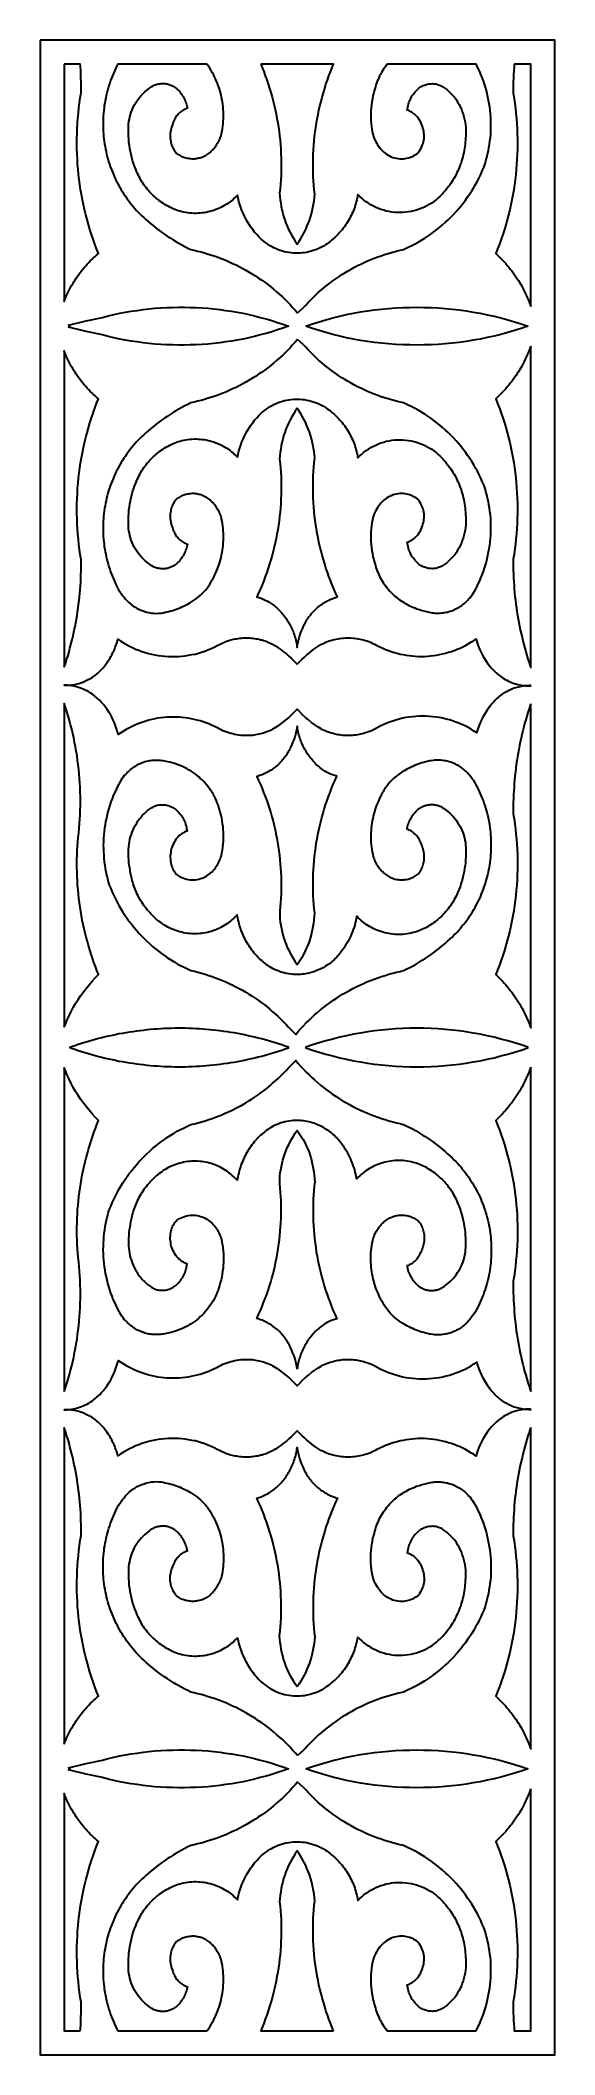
# Model space of a CAD drawing. Header units: centimetres. Extents: x -21.4 to -16.8, y -9 to 9.
import ezdxf

# ---------------------------------------------------------------- set-up
doc = ezdxf.new("R2010")
doc.units = ezdxf.units.CM
doc.header["$MEASUREMENT"] = 0
doc.layers.add('layer 1', color=7, linetype='Continuous')

msp = doc.modelspace()

# ---------------------------------------------------------------- linework, layer by layer
at = {"layer": 'layer 1', "color": 250, "lineweight": 30}
for points, knots in [([(-21.39381, 9.00077), (-21.39381, 9.00077), (-16.80173, 9.00077), (-16.80173, 9.00077), (-16.80173, 9.00077), (-16.80173, 9.00077), (-16.80173, -9.00021), (-16.80173, -9.00021), (-16.80173, -9.00021), (-16.80173, -9.00021), (-21.39381, -9.00021), (-21.39381, -9.00021), (-21.39381, -9.00021), (-21.39381, -9.00021), (-21.39381, 9.00077), (-21.39381, 9.00077)], [0, 0, 0, 0, 0.2, 0.2, 0.2, 0.2, 0.4, 0.4, 0.4, 0.4, 0.6, 0.6, 0.6, 0.6, 1, 1, 1, 1]), ([(-21.17985, 8.78744), (-21.17985, 8.78744), (-21.03752, 8.78744), (-21.03752, 8.78744), (-21.03752, 8.78744), (-21.03752, 8.78744), (-21.03568, 8.76575), (-21.03568, 8.76575), (-21.03568, 8.76575), (-21.03568, 8.76575), (-21.03359, 8.73184), (-21.03359, 8.73184), (-21.03359, 8.73184), (-21.03359, 8.73184), (-21.03221, 8.69861), (-21.03221, 8.69861), (-21.03221, 8.69861), (-21.03221, 8.69861), (-21.03083, 8.66539), (-21.03083, 8.66539), (-21.03083, 8.66539), (-21.03083, 8.66539), (-21.03014, 8.63216), (-21.03014, 8.63216), (-21.03014, 8.63216), (-21.03014, 8.63216), (-21.02945, 8.59893), (-21.02945, 8.59893), (-21.02945, 8.59893), (-21.02945, 8.59893), (-21.02945, 8.56501), (-21.02945, 8.56501), (-21.02945, 8.56501), (-21.02945, 8.56501), (-21.02945, 8.53179), (-21.02945, 8.53179), (-21.02945, 8.53179), (-21.02945, 8.53179), (-21.03706, 8.48678), (-21.03706, 8.48678), (-21.03706, 8.48678), (-21.03706, 8.48678), (-21.04399, 8.4411), (-21.04399, 8.4411), (-21.04399, 8.4411), (-21.04399, 8.4411), (-21.04953, 8.39611), (-21.04953, 8.39611), (-21.04953, 8.39611), (-21.04953, 8.39611), (-21.05438, 8.35042), (-21.05438, 8.35042), (-21.05438, 8.35042), (-21.05438, 8.35042), (-21.05852, 8.30473), (-21.05852, 8.30473), (-21.05852, 8.30473), (-21.05852, 8.30473), (-21.06198, 8.25904), (-21.06198, 8.25904), (-21.06198, 8.25904), (-21.06198, 8.25904), (-21.06476, 8.21335), (-21.06476, 8.21335), (-21.06476, 8.21335), (-21.06476, 8.21335), (-21.06614, 8.16767), (-21.06614, 8.16767), (-21.06614, 8.16767), (-21.06614, 8.16767), (-21.06752, 8.12268), (-21.06752, 8.12268), (-21.06752, 8.12268), (-21.06752, 8.12268), (-21.06752, 8.07698), (-21.06752, 8.07698), (-21.06752, 8.07698), (-21.06752, 8.07698), (-21.06683, 8.03129), (-21.06683, 8.03129), (-21.06683, 8.03129), (-21.06683, 8.03129), (-21.06545, 7.98561), (-21.06545, 7.98561), (-21.06545, 7.98561), (-21.06545, 7.98561), (-21.06336, 7.93922), (-21.06336, 7.93922), (-21.06336, 7.93922), (-21.06336, 7.93922), (-21.0606, 7.89355), (-21.0606, 7.89355), (-21.0606, 7.89355), (-21.0606, 7.89355), (-21.05713, 7.84786), (-21.05713, 7.84786), (-21.05713, 7.84786), (-21.05713, 7.84786), (-21.05229, 7.80286), (-21.05229, 7.80286), (-21.05229, 7.80286), (-21.05229, 7.80286), (-21.04744, 7.75717), (-21.04744, 7.75717), (-21.04744, 7.75717), (-21.04744, 7.75717), (-21.04122, 7.71148), (-21.04122, 7.71148), (-21.04122, 7.71148), (-21.04122, 7.71148), (-21.0343, 7.6665), (-21.0343, 7.6665), (-21.0343, 7.6665), (-21.0343, 7.6665), (-21.02667, 7.62149), (-21.02667, 7.62149), (-21.02667, 7.62149), (-21.02667, 7.62149), (-21.01768, 7.5765), (-21.01768, 7.5765), (-21.01768, 7.5765), (-21.01768, 7.5765), (-21.00868, 7.53151), (-21.00868, 7.53151), (-21.00868, 7.53151), (-21.00868, 7.53151), (-20.99899, 7.4872), (-20.99899, 7.4872), (-20.99899, 7.4872), (-20.99899, 7.4872), (-20.98792, 7.4422), (-20.98792, 7.4422), (-20.98792, 7.4422), (-20.98792, 7.4422), (-20.97614, 7.39791), (-20.97614, 7.39791), (-20.97614, 7.39791), (-20.97614, 7.39791), (-20.96438, 7.35429), (-20.96438, 7.35429), (-20.96438, 7.35429), (-20.96438, 7.35429), (-20.95123, 7.30999), (-20.95123, 7.30999), (-20.95123, 7.30999), (-20.95123, 7.30999), (-20.93738, 7.26637), (-20.93738, 7.26637), (-20.93738, 7.26637), (-20.93738, 7.26637), (-20.92215, 7.22346), (-20.92215, 7.22346), (-20.92215, 7.22346), (-20.92215, 7.22346), (-20.90692, 7.17985), (-20.90692, 7.17985), (-20.90692, 7.17985), (-20.90692, 7.17985), (-20.891, 7.13761), (-20.891, 7.13761), (-20.891, 7.13761), (-20.891, 7.13761), (-20.87439, 7.0947), (-20.87439, 7.0947), (-20.87439, 7.0947), (-20.87439, 7.0947), (-20.88893, 7.08294), (-20.88893, 7.08294), (-20.88893, 7.08294), (-20.88893, 7.08294), (-20.90415, 7.06978), (-20.90415, 7.06978), (-20.90415, 7.06978), (-20.90415, 7.06978), (-20.91937, 7.05594), (-20.91937, 7.05594), (-20.91937, 7.05594), (-20.91937, 7.05594), (-20.93322, 7.0421), (-20.93322, 7.0421), (-20.93322, 7.0421), (-20.93322, 7.0421), (-20.94777, 7.02894), (-20.94777, 7.02894), (-20.94777, 7.02894), (-20.94777, 7.02894), (-20.96161, 7.01441), (-20.96161, 7.01441), (-20.96161, 7.01441), (-20.96161, 7.01441), (-20.97476, 6.99987), (-20.97476, 6.99987), (-20.97476, 6.99987), (-20.97476, 6.99987), (-20.98861, 6.98602), (-20.98861, 6.98602), (-20.98861, 6.98602), (-20.98861, 6.98602), (-21.00175, 6.97079), (-21.00175, 6.97079), (-21.00175, 6.97079), (-21.00175, 6.97079), (-21.01422, 6.95556), (-21.01422, 6.95556), (-21.01422, 6.95556), (-21.01422, 6.95556), (-21.02667, 6.94033), (-21.02667, 6.94033), (-21.02667, 6.94033), (-21.02667, 6.94033), (-21.03914, 6.92441), (-21.03914, 6.92441), (-21.03914, 6.92441), (-21.03914, 6.92441), (-21.05091, 6.90918), (-21.05091, 6.90918), (-21.05091, 6.90918), (-21.05091, 6.90918), (-21.06198, 6.89257), (-21.06198, 6.89257), (-21.06198, 6.89257), (-21.06198, 6.89257), (-21.07306, 6.87596), (-21.07306, 6.87596), (-21.07306, 6.87596), (-21.07306, 6.87596), (-21.08413, 6.86004), (-21.08413, 6.86004), (-21.08413, 6.86004), (-21.08413, 6.86004), (-21.09452, 6.84272), (-21.09452, 6.84272), (-21.09452, 6.84272), (-21.09452, 6.84272), (-21.1049, 6.82542), (-21.1049, 6.82542), (-21.1049, 6.82542), (-21.1049, 6.82542), (-21.11459, 6.80881), (-21.11459, 6.80881), (-21.11459, 6.80881), (-21.11459, 6.80881), (-21.12428, 6.79151), (-21.12428, 6.79151), (-21.12428, 6.79151), (-21.12428, 6.79151), (-21.13397, 6.7742), (-21.13397, 6.7742), (-21.13397, 6.7742), (-21.13397, 6.7742), (-21.14159, 6.7562), (-21.14159, 6.7562), (-21.14159, 6.7562), (-21.14159, 6.7562), (-21.15059, 6.73889), (-21.15059, 6.73889), (-21.15059, 6.73889), (-21.15059, 6.73889), (-21.1589, 6.72021), (-21.1589, 6.72021), (-21.1589, 6.72021), (-21.1589, 6.72021), (-21.16651, 6.70151), (-21.16651, 6.70151), (-21.16651, 6.70151), (-21.16651, 6.70151), (-21.17413, 6.68352), (-21.17413, 6.68352), (-21.17413, 6.68352), (-21.17413, 6.68352), (-21.17985, 6.66634), (-21.17985, 6.66634), (-21.17985, 6.66634), (-21.17985, 6.66634), (-21.17985, 8.78744), (-21.17985, 8.78744)], [0, 0, 0, 0, 0.01428571, 0.01428571, 0.01428571, 0.01428571, 0.02857143, 0.02857143, 0.02857143, 0.02857143, 0.04285714, 0.04285714, 0.04285714, 0.04285714, 0.05714286, 0.05714286, 0.05714286, 0.05714286, 0.07142857, 0.07142857, 0.07142857, 0.07142857, 0.08571429, 0.08571429, 0.08571429, 0.08571429, 0.1, 0.1, 0.1, 0.1, 0.11428571, 0.11428571, 0.11428571, 0.11428571, 0.12857143, 0.12857143, 0.12857143, 0.12857143, 0.14285714, 0.14285714, 0.14285714, 0.14285714, 0.15714286, 0.15714286, 0.15714286, 0.15714286, 0.17142857, 0.17142857, 0.17142857, 0.17142857, 0.18571429, 0.18571429, 0.18571429, 0.18571429, 0.2, 0.2, 0.2, 0.2, 0.21428571, 0.21428571, 0.21428571, 0.21428571, 0.22857143, 0.22857143, 0.22857143, 0.22857143, 0.24285714, 0.24285714, 0.24285714, 0.24285714, 0.25714286, 0.25714286, 0.25714286, 0.25714286, 0.27142857, 0.27142857, 0.27142857, 0.27142857, 0.28571429, 0.28571429, 0.28571429, 0.28571429, 0.3, 0.3, 0.3, 0.3, 0.31428571, 0.31428571, 0.31428571, 0.31428571, 0.32857143, 0.32857143, 0.32857143, 0.32857143, 0.34285714, 0.34285714, 0.34285714, 0.34285714, 0.35714286, 0.35714286, 0.35714286, 0.35714286, 0.37142857, 0.37142857, 0.37142857, 0.37142857, 0.38571429, 0.38571429, 0.38571429, 0.38571429, 0.4, 0.4, 0.4, 0.4, 0.41428571, 0.41428571, 0.41428571, 0.41428571, 0.42857143, 0.42857143, 0.42857143, 0.42857143, 0.44285714, 0.44285714, 0.44285714, 0.44285714, 0.45714286, 0.45714286, 0.45714286, 0.45714286, 0.47142857, 0.47142857, 0.47142857, 0.47142857, 0.48571429, 0.48571429, 0.48571429, 0.48571429, 0.5, 0.5, 0.5, 0.5, 0.51428571, 0.51428571, 0.51428571, 0.51428571, 0.52857143, 0.52857143, 0.52857143, 0.52857143, 0.54285714, 0.54285714, 0.54285714, 0.54285714, 0.55714286, 0.55714286, 0.55714286, 0.55714286, 0.57142857, 0.57142857, 0.57142857, 0.57142857, 0.58571429, 0.58571429, 0.58571429, 0.58571429, 0.6, 0.6, 0.6, 0.6, 0.61428571, 0.61428571, 0.61428571, 0.61428571, 0.62857143, 0.62857143, 0.62857143, 0.62857143, 0.64285714, 0.64285714, 0.64285714, 0.64285714, 0.65714286, 0.65714286, 0.65714286, 0.65714286, 0.67142857, 0.67142857, 0.67142857, 0.67142857, 0.68571429, 0.68571429, 0.68571429, 0.68571429, 0.7, 0.7, 0.7, 0.7, 0.71428571, 0.71428571, 0.71428571, 0.71428571, 0.72857143, 0.72857143, 0.72857143, 0.72857143, 0.74285714, 0.74285714, 0.74285714, 0.74285714, 0.75714286, 0.75714286, 0.75714286, 0.75714286, 0.77142857, 0.77142857, 0.77142857, 0.77142857, 0.78571429, 0.78571429, 0.78571429, 0.78571429, 0.8, 0.8, 0.8, 0.8, 0.81428571, 0.81428571, 0.81428571, 0.81428571, 0.82857143, 0.82857143, 0.82857143, 0.82857143, 0.84285714, 0.84285714, 0.84285714, 0.84285714, 0.85714286, 0.85714286, 0.85714286, 0.85714286, 0.87142857, 0.87142857, 0.87142857, 0.87142857, 0.88571429, 0.88571429, 0.88571429, 0.88571429, 0.9, 0.9, 0.9, 0.9, 0.91428571, 0.91428571, 0.91428571, 0.91428571, 0.92857143, 0.92857143, 0.92857143, 0.92857143, 0.94285714, 0.94285714, 0.94285714, 0.94285714, 0.95714286, 0.95714286, 0.95714286, 0.95714286, 0.97142857, 0.97142857, 0.97142857, 0.97142857, 1, 1, 1, 1]), ([(-20.70227, 8.78744), (-20.70227, 8.78744), (-19.90643, 8.78744), (-19.90643, 8.78744), (-19.90643, 8.78744), (-19.90643, 8.78744), (-19.90525, 8.78583), (-19.90525, 8.78583), (-19.90525, 8.78583), (-19.90525, 8.78583), (-19.89279, 8.76853), (-19.89279, 8.76853), (-19.89279, 8.76853), (-19.89279, 8.76853), (-19.88172, 8.75053), (-19.88172, 8.75053), (-19.88172, 8.75053), (-19.88172, 8.75053), (-19.86996, 8.73114), (-19.86996, 8.73114), (-19.86996, 8.73114), (-19.86996, 8.73114), (-19.85887, 8.71315), (-19.85887, 8.71315), (-19.85887, 8.71315), (-19.85887, 8.71315), (-19.84849, 8.69376), (-19.84849, 8.69376), (-19.84849, 8.69376), (-19.84849, 8.69376), (-19.83881, 8.67508), (-19.83881, 8.67508), (-19.83881, 8.67508), (-19.83881, 8.67508), (-19.82981, 8.655), (-19.82981, 8.655), (-19.82981, 8.655), (-19.82981, 8.655), (-19.8208, 8.63562), (-19.8208, 8.63562), (-19.8208, 8.63562), (-19.8208, 8.63562), (-19.81249, 8.61485), (-19.81249, 8.61485), (-19.81249, 8.61485), (-19.81249, 8.61485), (-19.80488, 8.59547), (-19.80488, 8.59547), (-19.80488, 8.59547), (-19.80488, 8.59547), (-19.79796, 8.5747), (-19.79796, 8.5747), (-19.79796, 8.5747), (-19.79796, 8.5747), (-19.79172, 8.55393), (-19.79172, 8.55393), (-19.79172, 8.55393), (-19.79172, 8.55393), (-19.78549, 8.53317), (-19.78549, 8.53317), (-19.78549, 8.53317), (-19.78549, 8.53317), (-19.78065, 8.5124), (-19.78065, 8.5124), (-19.78065, 8.5124), (-19.78065, 8.5124), (-19.7758, 8.49094), (-19.7758, 8.49094), (-19.7758, 8.49094), (-19.7758, 8.49094), (-19.77166, 8.46948), (-19.77166, 8.46948), (-19.77166, 8.46948), (-19.77166, 8.46948), (-19.7675, 8.44803), (-19.7675, 8.44803), (-19.7675, 8.44803), (-19.7675, 8.44803), (-19.76473, 8.42657), (-19.76473, 8.42657), (-19.76473, 8.42657), (-19.76473, 8.42657), (-19.76197, 8.4051), (-19.76197, 8.4051), (-19.76197, 8.4051), (-19.76197, 8.4051), (-19.76057, 8.38295), (-19.76057, 8.38295), (-19.76057, 8.38295), (-19.76057, 8.38295), (-19.75919, 8.36218), (-19.75919, 8.36218), (-19.75919, 8.36218), (-19.75919, 8.36218), (-19.7585, 8.34004), (-19.7585, 8.34004), (-19.7585, 8.34004), (-19.7585, 8.34004), (-19.7585, 8.31858), (-19.7585, 8.31858), (-19.7585, 8.31858), (-19.7585, 8.31858), (-19.75919, 8.29642), (-19.75919, 8.29642), (-19.75919, 8.29642), (-19.75919, 8.29642), (-19.76057, 8.27565), (-19.76057, 8.27565), (-19.76057, 8.27565), (-19.76057, 8.27565), (-19.76265, 8.25351), (-19.76265, 8.25351), (-19.76265, 8.25351), (-19.76265, 8.25351), (-19.76473, 8.23204), (-19.76473, 8.23204), (-19.76473, 8.23204), (-19.76473, 8.23204), (-19.7675, 8.21059), (-19.7675, 8.21059), (-19.7675, 8.21059), (-19.7675, 8.21059), (-19.77166, 8.18982), (-19.77166, 8.18982), (-19.77166, 8.18982), (-19.77166, 8.18982), (-19.7758, 8.16767), (-19.7758, 8.16767), (-19.7758, 8.16767), (-19.7758, 8.16767), (-19.78065, 8.14691), (-19.78065, 8.14691), (-19.78065, 8.14691), (-19.78065, 8.14691), (-19.78412, 8.13652), (-19.78412, 8.13652), (-19.78412, 8.13652), (-19.78412, 8.13652), (-19.78896, 8.12614), (-19.78896, 8.12614), (-19.78896, 8.12614), (-19.78896, 8.12614), (-19.79312, 8.11645), (-19.79312, 8.11645), (-19.79312, 8.11645), (-19.79312, 8.11645), (-19.79726, 8.10607), (-19.79726, 8.10607), (-19.79726, 8.10607), (-19.79726, 8.10607), (-19.80281, 8.09568), (-19.80281, 8.09568), (-19.80281, 8.09568), (-19.80281, 8.09568), (-19.80835, 8.08599), (-19.80835, 8.08599), (-19.80835, 8.08599), (-19.80835, 8.08599), (-19.81389, 8.07698), (-19.81389, 8.07698), (-19.81389, 8.07698), (-19.81389, 8.07698), (-19.82011, 8.06729), (-19.82011, 8.06729), (-19.82011, 8.06729), (-19.82011, 8.06729), (-19.82703, 8.0576), (-19.82703, 8.0576), (-19.82703, 8.0576), (-19.82703, 8.0576), (-19.83325, 8.04861), (-19.83325, 8.04861), (-19.83325, 8.04861), (-19.83325, 8.04861), (-19.84019, 8.03961), (-19.84019, 8.03961), (-19.84019, 8.03961), (-19.84019, 8.03961), (-19.84711, 8.03129), (-19.84711, 8.03129), (-19.84711, 8.03129), (-19.84711, 8.03129), (-19.85473, 8.023), (-19.85473, 8.023), (-19.85473, 8.023), (-19.85473, 8.023), (-19.86233, 8.01469), (-19.86233, 8.01469), (-19.86233, 8.01469), (-19.86233, 8.01469), (-19.87065, 8.00707), (-19.87065, 8.00707), (-19.87065, 8.00707), (-19.87065, 8.00707), (-19.87895, 7.99877), (-19.87895, 7.99877), (-19.87895, 7.99877), (-19.87895, 7.99877), (-19.88657, 7.99323), (-19.88657, 7.99323), (-19.88657, 7.99323), (-19.88657, 7.99323), (-19.89487, 7.9863), (-19.89487, 7.9863), (-19.89487, 7.9863), (-19.89487, 7.9863), (-19.90387, 7.98076), (-19.90387, 7.98076), (-19.90387, 7.98076), (-19.90387, 7.98076), (-19.91287, 7.97522), (-19.91287, 7.97522), (-19.91287, 7.97522), (-19.91287, 7.97522), (-19.92188, 7.96968), (-19.92188, 7.96968), (-19.92188, 7.96968), (-19.92188, 7.96968), (-19.93087, 7.96553), (-19.93087, 7.96553), (-19.93087, 7.96553), (-19.93087, 7.96553), (-19.94055, 7.96069), (-19.94055, 7.96069), (-19.94055, 7.96069), (-19.94055, 7.96069), (-19.95025, 7.95723), (-19.95025, 7.95723), (-19.95025, 7.95723), (-19.95025, 7.95723), (-19.95994, 7.95376), (-19.95994, 7.95376), (-19.95994, 7.95376), (-19.95994, 7.95376), (-19.96963, 7.95031), (-19.96963, 7.95031), (-19.96963, 7.95031), (-19.96963, 7.95031), (-19.97933, 7.94892), (-19.97933, 7.94892), (-19.97933, 7.94892), (-19.97933, 7.94892), (-19.98971, 7.94616), (-19.98971, 7.94616), (-19.98971, 7.94616), (-19.98971, 7.94616), (-20.00009, 7.94476), (-20.00009, 7.94476), (-20.00009, 7.94476), (-20.00009, 7.94476), (-20.01117, 7.94338), (-20.01117, 7.94338), (-20.01117, 7.94338), (-20.01117, 7.94338), (-20.02086, 7.94269), (-20.02086, 7.94269), (-20.02086, 7.94269), (-20.02086, 7.94269), (-20.03125, 7.94269), (-20.03125, 7.94269), (-20.03125, 7.94269), (-20.03125, 7.94269), (-20.04163, 7.94269), (-20.04163, 7.94269), (-20.04163, 7.94269), (-20.04163, 7.94269), (-20.0527, 7.94338), (-20.0527, 7.94338), (-20.0527, 7.94338), (-20.0527, 7.94338), (-20.0624, 7.94407), (-20.0624, 7.94407), (-20.0624, 7.94407), (-20.0624, 7.94407), (-20.07278, 7.94616), (-20.07278, 7.94616), (-20.07278, 7.94616), (-20.07278, 7.94616), (-20.08316, 7.94754), (-20.08316, 7.94754), (-20.08316, 7.94754), (-20.08316, 7.94754), (-20.09355, 7.95031), (-20.09355, 7.95031), (-20.09355, 7.95031), (-20.09355, 7.95031), (-20.10255, 7.95238), (-20.10255, 7.95238), (-20.10255, 7.95238), (-20.10255, 7.95238), (-20.11293, 7.95585), (-20.11293, 7.95585), (-20.11293, 7.95585), (-20.11293, 7.95585), (-20.12261, 7.9593), (-20.12261, 7.9593), (-20.12261, 7.9593), (-20.12261, 7.9593), (-20.13231, 7.96346), (-20.13231, 7.96346), (-20.13231, 7.96346), (-20.13231, 7.96346), (-20.142, 7.96831), (-20.142, 7.96831), (-20.142, 7.96831), (-20.142, 7.96831), (-20.15031, 7.97315), (-20.15031, 7.97315), (-20.15031, 7.97315), (-20.15031, 7.97315), (-20.1593, 7.97869), (-20.1593, 7.97869), (-20.1593, 7.97869), (-20.1593, 7.97869), (-20.1683, 7.98422), (-20.1683, 7.98422), (-20.1683, 7.98422), (-20.1683, 7.98422), (-20.17662, 7.99045), (-20.17662, 7.99045), (-20.17662, 7.99045), (-20.17662, 7.99045), (-20.18491, 7.99669), (-20.18491, 7.99669), (-20.18491, 7.99669), (-20.18491, 7.99669), (-20.19115, 8.00637), (-20.19115, 8.00637), (-20.19115, 8.00637), (-20.19115, 8.00637), (-20.19738, 8.01607), (-20.19738, 8.01607), (-20.19738, 8.01607), (-20.19738, 8.01607), (-20.20292, 8.02576), (-20.20292, 8.02576), (-20.20292, 8.02576), (-20.20292, 8.02576), (-20.20845, 8.03614), (-20.20845, 8.03614), (-20.20845, 8.03614), (-20.20845, 8.03614), (-20.2133, 8.04584), (-20.2133, 8.04584), (-20.2133, 8.04584), (-20.2133, 8.04584), (-20.21746, 8.05691), (-20.21746, 8.05691), (-20.21746, 8.05691), (-20.21746, 8.05691), (-20.22161, 8.06729), (-20.22161, 8.06729), (-20.22161, 8.06729), (-20.22161, 8.06729), (-20.22506, 8.07837), (-20.22506, 8.07837), (-20.22506, 8.07837), (-20.22506, 8.07837), (-20.22784, 8.08875), (-20.22784, 8.08875), (-20.22784, 8.08875), (-20.22784, 8.08875), (-20.22991, 8.10053), (-20.22991, 8.10053), (-20.22991, 8.10053), (-20.22991, 8.10053), (-20.23199, 8.1116), (-20.23199, 8.1116), (-20.23199, 8.1116), (-20.23199, 8.1116), (-20.23338, 8.12268), (-20.23338, 8.12268), (-20.23338, 8.12268), (-20.23338, 8.12268), (-20.23407, 8.13375), (-20.23407, 8.13375), (-20.23407, 8.13375), (-20.23407, 8.13375), (-20.23476, 8.14552), (-20.23476, 8.14552), (-20.23476, 8.14552), (-20.23476, 8.14552), (-20.23476, 8.15659), (-20.23476, 8.15659), (-20.23476, 8.15659), (-20.23476, 8.15659), (-20.23407, 8.16767), (-20.23407, 8.16767), (-20.23407, 8.16767), (-20.23407, 8.16767), (-20.23199, 8.18289), (-20.23199, 8.18289), (-20.23199, 8.18289), (-20.23199, 8.18289), (-20.22853, 8.19743), (-20.22853, 8.19743), (-20.22853, 8.19743), (-20.22853, 8.19743), (-20.22576, 8.21128), (-20.22576, 8.21128), (-20.22576, 8.21128), (-20.22576, 8.21128), (-20.22161, 8.22582), (-20.22161, 8.22582), (-20.22161, 8.22582), (-20.22161, 8.22582), (-20.21677, 8.24036), (-20.21677, 8.24036), (-20.21677, 8.24036), (-20.21677, 8.24036), (-20.21192, 8.25419), (-20.21192, 8.25419), (-20.21192, 8.25419), (-20.21192, 8.25419), (-20.20639, 8.26804), (-20.20639, 8.26804), (-20.20639, 8.26804), (-20.20639, 8.26804), (-20.20014, 8.28189), (-20.20014, 8.28189), (-20.20014, 8.28189), (-20.20014, 8.28189), (-20.19529, 8.29158), (-20.19529, 8.29158), (-20.19529, 8.29158), (-20.19529, 8.29158), (-20.19046, 8.30058), (-20.19046, 8.30058), (-20.19046, 8.30058), (-20.19046, 8.30058), (-20.18562, 8.30957), (-20.18562, 8.30957), (-20.18562, 8.30957), (-20.18562, 8.30957), (-20.18007, 8.31858), (-20.18007, 8.31858), (-20.18007, 8.31858), (-20.18007, 8.31858), (-20.17384, 8.32757), (-20.17384, 8.32757), (-20.17384, 8.32757), (-20.17384, 8.32757), (-20.16761, 8.33588), (-20.16761, 8.33588), (-20.16761, 8.33588), (-20.16761, 8.33588), (-20.16, 8.3435), (-20.16, 8.3435), (-20.16, 8.3435), (-20.16, 8.3435), (-20.15238, 8.35111), (-20.15238, 8.35111), (-20.15238, 8.35111), (-20.15238, 8.35111), (-20.14477, 8.35803), (-20.14477, 8.35803), (-20.14477, 8.35803), (-20.14477, 8.35803), (-20.13715, 8.36496), (-20.13715, 8.36496), (-20.13715, 8.36496), (-20.13715, 8.36496), (-20.12815, 8.37119), (-20.12815, 8.37119), (-20.12815, 8.37119), (-20.12815, 8.37119), (-20.11916, 8.37672), (-20.11916, 8.37672), (-20.11916, 8.37672), (-20.11916, 8.37672), (-20.11016, 8.38226), (-20.11016, 8.38226), (-20.11016, 8.38226), (-20.11016, 8.38226), (-20.10046, 8.38641), (-20.10046, 8.38641), (-20.10046, 8.38641), (-20.10046, 8.38641), (-20.09146, 8.39126), (-20.09146, 8.39126), (-20.09146, 8.39126), (-20.09146, 8.39126), (-20.08108, 8.39472), (-20.08108, 8.39472), (-20.08108, 8.39472), (-20.08108, 8.39472), (-20.08385, 8.40719), (-20.08385, 8.40719), (-20.08385, 8.40719), (-20.08385, 8.40719), (-20.08662, 8.41895), (-20.08662, 8.41895), (-20.08662, 8.41895), (-20.08662, 8.41895), (-20.09008, 8.43002), (-20.09008, 8.43002), (-20.09008, 8.43002), (-20.09008, 8.43002), (-20.09355, 8.44249), (-20.09355, 8.44249), (-20.09355, 8.44249), (-20.09355, 8.44249), (-20.0984, 8.45356), (-20.0984, 8.45356), (-20.0984, 8.45356), (-20.0984, 8.45356), (-20.10255, 8.46533), (-20.10255, 8.46533), (-20.10255, 8.46533), (-20.10255, 8.46533), (-20.10738, 8.47571), (-20.10738, 8.47571), (-20.10738, 8.47571), (-20.10738, 8.47571), (-20.11293, 8.48678), (-20.11293, 8.48678), (-20.11293, 8.48678), (-20.11293, 8.48678), (-20.11916, 8.49786), (-20.11916, 8.49786), (-20.11916, 8.49786), (-20.11916, 8.49786), (-20.12608, 8.50825), (-20.12608, 8.50825), (-20.12608, 8.50825), (-20.12608, 8.50825), (-20.133, 8.51794), (-20.133, 8.51794), (-20.133, 8.51794), (-20.133, 8.51794), (-20.13993, 8.52832), (-20.13993, 8.52832), (-20.13993, 8.52832), (-20.13993, 8.52832), (-20.14684, 8.53802), (-20.14684, 8.53802), (-20.14684, 8.53802), (-20.14684, 8.53802), (-20.15516, 8.5477), (-20.15516, 8.5477), (-20.15516, 8.5477), (-20.15516, 8.5477), (-20.16346, 8.55602), (-20.16346, 8.55602), (-20.16346, 8.55602), (-20.16346, 8.55602), (-20.17246, 8.56431), (-20.17246, 8.56431), (-20.17246, 8.56431), (-20.17246, 8.56431), (-20.17938, 8.57054), (-20.17938, 8.57054), (-20.17938, 8.57054), (-20.17938, 8.57054), (-20.18562, 8.57539), (-20.18562, 8.57539), (-20.18562, 8.57539), (-20.18562, 8.57539), (-20.19184, 8.58092), (-20.19184, 8.58092), (-20.19184, 8.58092), (-20.19184, 8.58092), (-20.19876, 8.58509), (-20.19876, 8.58509), (-20.19876, 8.58509), (-20.19876, 8.58509), (-20.20639, 8.58993), (-20.20639, 8.58993), (-20.20639, 8.58993), (-20.20639, 8.58993), (-20.21399, 8.59408), (-20.21399, 8.59408), (-20.21399, 8.59408), (-20.21399, 8.59408), (-20.22161, 8.59755), (-20.22161, 8.59755), (-20.22161, 8.59755), (-20.22161, 8.59755), (-20.22853, 8.60031), (-20.22853, 8.60031), (-20.22853, 8.60031), (-20.22853, 8.60031), (-20.23683, 8.60309), (-20.23683, 8.60309), (-20.23683, 8.60309), (-20.23683, 8.60309), (-20.24445, 8.60585), (-20.24445, 8.60585), (-20.24445, 8.60585), (-20.24445, 8.60585), (-20.25277, 8.60863), (-20.25277, 8.60863), (-20.25277, 8.60863), (-20.25277, 8.60863), (-20.26106, 8.6107), (-20.26106, 8.6107), (-20.26106, 8.6107), (-20.26106, 8.6107), (-20.26938, 8.61208), (-20.26938, 8.61208), (-20.26938, 8.61208), (-20.26938, 8.61208), (-20.27767, 8.61347), (-20.27767, 8.61347), (-20.27767, 8.61347), (-20.27767, 8.61347), (-20.28598, 8.61416), (-20.28598, 8.61416), (-20.28598, 8.61416), (-20.28598, 8.61416), (-20.2943, 8.61485), (-20.2943, 8.61485), (-20.2943, 8.61485), (-20.2943, 8.61485), (-20.30329, 8.61485), (-20.30329, 8.61485), (-20.30329, 8.61485), (-20.30329, 8.61485), (-20.3116, 8.61416), (-20.3116, 8.61416), (-20.3116, 8.61416), (-20.3116, 8.61416), (-20.3192, 8.61347), (-20.3192, 8.61347), (-20.3192, 8.61347), (-20.3192, 8.61347), (-20.32821, 8.61278), (-20.32821, 8.61278), (-20.32821, 8.61278), (-20.32821, 8.61278), (-20.33652, 8.61138), (-20.33652, 8.61138), (-20.33652, 8.61138), (-20.33652, 8.61138), (-20.34482, 8.60932), (-20.34482, 8.60932), (-20.34482, 8.60932), (-20.34482, 8.60932), (-20.35314, 8.60724), (-20.35314, 8.60724), (-20.35314, 8.60724), (-20.35314, 8.60724), (-20.36074, 8.60516), (-20.36074, 8.60516), (-20.36074, 8.60516), (-20.36074, 8.60516), (-20.36836, 8.6024), (-20.36836, 8.6024), (-20.36836, 8.6024), (-20.36836, 8.6024), (-20.37666, 8.59962), (-20.37666, 8.59962), (-20.37666, 8.59962), (-20.37666, 8.59962), (-20.38428, 8.59616), (-20.38428, 8.59616), (-20.38428, 8.59616), (-20.38428, 8.59616), (-20.39189, 8.59202), (-20.39189, 8.59202), (-20.39189, 8.59202), (-20.39189, 8.59202), (-20.39951, 8.58786), (-20.39951, 8.58786), (-20.39951, 8.58786), (-20.39951, 8.58786), (-20.40574, 8.5837), (-20.40574, 8.5837), (-20.40574, 8.5837), (-20.40574, 8.5837), (-20.41266, 8.57886), (-20.41266, 8.57886), (-20.41266, 8.57886), (-20.41266, 8.57886), (-20.41959, 8.57332), (-20.41959, 8.57332), (-20.41959, 8.57332), (-20.41959, 8.57332), (-20.44451, 8.55324), (-20.44451, 8.55324), (-20.44451, 8.55324), (-20.44451, 8.55324), (-20.46044, 8.53939), (-20.46044, 8.53939), (-20.46044, 8.53939), (-20.46044, 8.53939), (-20.47704, 8.52416), (-20.47704, 8.52416), (-20.47704, 8.52416), (-20.47704, 8.52416), (-20.49158, 8.50895), (-20.49158, 8.50895), (-20.49158, 8.50895), (-20.49158, 8.50895), (-20.50612, 8.49232), (-20.50612, 8.49232), (-20.50612, 8.49232), (-20.50612, 8.49232), (-20.51996, 8.47433), (-20.51996, 8.47433), (-20.51996, 8.47433), (-20.51996, 8.47433), (-20.53243, 8.45701), (-20.53243, 8.45701), (-20.53243, 8.45701), (-20.53243, 8.45701), (-20.54419, 8.43834), (-20.54419, 8.43834), (-20.54419, 8.43834), (-20.54419, 8.43834), (-20.55527, 8.41964), (-20.55527, 8.41964), (-20.55527, 8.41964), (-20.55527, 8.41964), (-20.56565, 8.39956), (-20.56565, 8.39956), (-20.56565, 8.39956), (-20.56565, 8.39956), (-20.57396, 8.38019), (-20.57396, 8.38019), (-20.57396, 8.38019), (-20.57396, 8.38019), (-20.58157, 8.35942), (-20.58157, 8.35942), (-20.58157, 8.35942), (-20.58157, 8.35942), (-20.58849, 8.33865), (-20.58849, 8.33865), (-20.58849, 8.33865), (-20.58849, 8.33865), (-20.59403, 8.31719), (-20.59403, 8.31719), (-20.59403, 8.31719), (-20.59403, 8.31719), (-20.59887, 8.29642), (-20.59887, 8.29642), (-20.59887, 8.29642), (-20.59887, 8.29642), (-20.60234, 8.27427), (-20.60234, 8.27427), (-20.60234, 8.27427), (-20.60234, 8.27427), (-20.60511, 8.25282), (-20.60511, 8.25282), (-20.60511, 8.25282), (-20.60511, 8.25282), (-20.60649, 8.22513), (-20.60649, 8.22513), (-20.60649, 8.22513), (-20.60649, 8.22513), (-20.60718, 8.19812), (-20.60718, 8.19812), (-20.60718, 8.19812), (-20.60718, 8.19812), (-20.60718, 8.16975), (-20.60718, 8.16975), (-20.60718, 8.16975), (-20.60718, 8.16975), (-20.60649, 8.14275), (-20.60649, 8.14275), (-20.60649, 8.14275), (-20.60649, 8.14275), (-20.60442, 8.11576), (-20.60442, 8.11576), (-20.60442, 8.11576), (-20.60442, 8.11576), (-20.60234, 8.08806), (-20.60234, 8.08806), (-20.60234, 8.08806), (-20.60234, 8.08806), (-20.59887, 8.06106), (-20.59887, 8.06106), (-20.59887, 8.06106), (-20.59887, 8.06106), (-20.59473, 8.03407), (-20.59473, 8.03407), (-20.59473, 8.03407), (-20.59473, 8.03407), (-20.58919, 8.00707), (-20.58919, 8.00707), (-20.58919, 8.00707), (-20.58919, 8.00707), (-20.58365, 7.98007), (-20.58365, 7.98007), (-20.58365, 7.98007), (-20.58365, 7.98007), (-20.57672, 7.95307), (-20.57672, 7.95307), (-20.57672, 7.95307), (-20.57672, 7.95307), (-20.5698, 7.92677), (-20.5698, 7.92677), (-20.5698, 7.92677), (-20.5698, 7.92677), (-20.56149, 7.90116), (-20.56149, 7.90116), (-20.56149, 7.90116), (-20.56149, 7.90116), (-20.55249, 7.87485), (-20.55249, 7.87485), (-20.55249, 7.87485), (-20.55249, 7.87485), (-20.54211, 7.84924), (-20.54211, 7.84924), (-20.54211, 7.84924), (-20.54211, 7.84924), (-20.53172, 7.82363), (-20.53172, 7.82363), (-20.53172, 7.82363), (-20.53172, 7.82363), (-20.5255, 7.80909), (-20.5255, 7.80909), (-20.5255, 7.80909), (-20.5255, 7.80909), (-20.51858, 7.79455), (-20.51858, 7.79455), (-20.51858, 7.79455), (-20.51858, 7.79455), (-20.51096, 7.77931), (-20.51096, 7.77931), (-20.51096, 7.77931), (-20.51096, 7.77931), (-20.50335, 7.76548), (-20.50335, 7.76548), (-20.50335, 7.76548), (-20.50335, 7.76548), (-20.49504, 7.75163), (-20.49504, 7.75163), (-20.49504, 7.75163), (-20.49504, 7.75163), (-20.48743, 7.73709), (-20.48743, 7.73709), (-20.48743, 7.73709), (-20.48743, 7.73709), (-20.47843, 7.72395), (-20.47843, 7.72395), (-20.47843, 7.72395), (-20.47843, 7.72395), (-20.46942, 7.7101), (-20.46942, 7.7101), (-20.46942, 7.7101), (-20.46942, 7.7101), (-20.45974, 7.69695), (-20.45974, 7.69695), (-20.45974, 7.69695), (-20.45974, 7.69695), (-20.45005, 7.68448), (-20.45005, 7.68448), (-20.45005, 7.68448), (-20.45005, 7.68448), (-20.44036, 7.67134), (-20.44036, 7.67134), (-20.44036, 7.67134), (-20.44036, 7.67134), (-20.42928, 7.65887), (-20.42928, 7.65887), (-20.42928, 7.65887), (-20.42928, 7.65887), (-20.4189, 7.64711), (-20.4189, 7.64711), (-20.4189, 7.64711), (-20.4189, 7.64711), (-20.40712, 7.63534), (-20.40712, 7.63534), (-20.40712, 7.63534), (-20.40712, 7.63534), (-20.39673, 7.62357), (-20.39673, 7.62357), (-20.39673, 7.62357), (-20.39673, 7.62357), (-20.38428, 7.6118), (-20.38428, 7.6118), (-20.38428, 7.6118), (-20.38428, 7.6118), (-20.37252, 7.60142), (-20.37252, 7.60142), (-20.37252, 7.60142), (-20.37252, 7.60142), (-20.36005, 7.59034), (-20.36005, 7.59034), (-20.36005, 7.59034), (-20.36005, 7.59034), (-20.3476, 7.57996), (-20.3476, 7.57996), (-20.3476, 7.57996), (-20.3476, 7.57996), (-20.33513, 7.56958), (-20.33513, 7.56958), (-20.33513, 7.56958), (-20.33513, 7.56958), (-20.32129, 7.56057), (-20.32129, 7.56057), (-20.32129, 7.56057), (-20.32129, 7.56057), (-20.30882, 7.55157), (-20.30882, 7.55157), (-20.30882, 7.55157), (-20.30882, 7.55157), (-20.29499, 7.54189), (-20.29499, 7.54189), (-20.29499, 7.54189), (-20.29499, 7.54189), (-20.28114, 7.53358), (-20.28114, 7.53358), (-20.28114, 7.53358), (-20.28114, 7.53358), (-20.26729, 7.52527), (-20.26729, 7.52527), (-20.26729, 7.52527), (-20.26729, 7.52527), (-20.25346, 7.51766), (-20.25346, 7.51766), (-20.25346, 7.51766), (-20.25346, 7.51766), (-20.23822, 7.51004), (-20.23822, 7.51004), (-20.23822, 7.51004), (-20.23822, 7.51004), (-20.22437, 7.50243), (-20.22437, 7.50243), (-20.22437, 7.50243), (-20.22437, 7.50243), (-20.20915, 7.49551), (-20.20915, 7.49551), (-20.20915, 7.49551), (-20.20915, 7.49551), (-20.19392, 7.48927), (-20.19392, 7.48927), (-20.19392, 7.48927), (-20.19392, 7.48927), (-20.17938, 7.48304), (-20.17938, 7.48304), (-20.17938, 7.48304), (-20.17938, 7.48304), (-20.16415, 7.4775), (-20.16415, 7.4775), (-20.16415, 7.4775), (-20.16415, 7.4775), (-20.14616, 7.47266), (-20.14616, 7.47266), (-20.14616, 7.47266), (-20.14616, 7.47266), (-20.12954, 7.46851), (-20.12954, 7.46851), (-20.12954, 7.46851), (-20.12954, 7.46851), (-20.11154, 7.46437), (-20.11154, 7.46437), (-20.11154, 7.46437), (-20.11154, 7.46437), (-20.09424, 7.46089), (-20.09424, 7.46089), (-20.09424, 7.46089), (-20.09424, 7.46089), (-20.07554, 7.45812), (-20.07554, 7.45812), (-20.07554, 7.45812), (-20.07554, 7.45812), (-20.05755, 7.45605), (-20.05755, 7.45605), (-20.05755, 7.45605), (-20.05755, 7.45605), (-20.04023, 7.45467), (-20.04023, 7.45467), (-20.04023, 7.45467), (-20.04023, 7.45467), (-20.02156, 7.45398), (-20.02156, 7.45398), (-20.02156, 7.45398), (-20.02156, 7.45398), (-20.00355, 7.45398), (-20.00355, 7.45398), (-20.00355, 7.45398), (-20.00355, 7.45398), (-19.98556, 7.45467), (-19.98556, 7.45467), (-19.98556, 7.45467), (-19.98556, 7.45467), (-19.96755, 7.45536), (-19.96755, 7.45536), (-19.96755, 7.45536), (-19.96755, 7.45536), (-19.94956, 7.45743), (-19.94956, 7.45743), (-19.94956, 7.45743), (-19.94956, 7.45743), (-19.93156, 7.45951), (-19.93156, 7.45951), (-19.93156, 7.45951), (-19.93156, 7.45951), (-19.91356, 7.46297), (-19.91356, 7.46297), (-19.91356, 7.46297), (-19.91356, 7.46297), (-19.89556, 7.46643), (-19.89556, 7.46643), (-19.89556, 7.46643), (-19.89556, 7.46643), (-19.87895, 7.47128), (-19.87895, 7.47128), (-19.87895, 7.47128), (-19.87895, 7.47128), (-19.86096, 7.47544), (-19.86096, 7.47544), (-19.86096, 7.47544), (-19.86096, 7.47544), (-19.84364, 7.48097), (-19.84364, 7.48097), (-19.84364, 7.48097), (-19.84364, 7.48097), (-19.82703, 7.4872), (-19.82703, 7.4872), (-19.82703, 7.4872), (-19.82703, 7.4872), (-19.80973, 7.49412), (-19.80973, 7.49412), (-19.80973, 7.49412), (-19.80973, 7.49412), (-19.79381, 7.50105), (-19.79381, 7.50105), (-19.79381, 7.50105), (-19.79381, 7.50105), (-19.7772, 7.50935), (-19.7772, 7.50935), (-19.7772, 7.50935), (-19.7772, 7.50935), (-19.76057, 7.51766), (-19.76057, 7.51766), (-19.76057, 7.51766), (-19.76057, 7.51766), (-19.74534, 7.52597), (-19.74534, 7.52597), (-19.74534, 7.52597), (-19.74534, 7.52597), (-19.73013, 7.53565), (-19.73013, 7.53565), (-19.73013, 7.53565), (-19.73013, 7.53565), (-19.71489, 7.54604), (-19.71489, 7.54604), (-19.71489, 7.54604), (-19.71489, 7.54604), (-19.70036, 7.55712), (-19.70036, 7.55712), (-19.70036, 7.55712), (-19.70036, 7.55712), (-19.68582, 7.5675), (-19.68582, 7.5675), (-19.68582, 7.5675), (-19.68582, 7.5675), (-19.67197, 7.57927), (-19.67197, 7.57927), (-19.67197, 7.57927), (-19.67197, 7.57927), (-19.65883, 7.59172), (-19.65883, 7.59172), (-19.65883, 7.59172), (-19.65883, 7.59172), (-19.64567, 7.60419), (-19.64567, 7.60419), (-19.64567, 7.60419), (-19.64567, 7.60419), (-19.63252, 7.61665), (-19.63252, 7.61665), (-19.63252, 7.61665), (-19.63252, 7.61665), (-19.62767, 7.58965), (-19.62767, 7.58965), (-19.62767, 7.58965), (-19.62767, 7.58965), (-19.62143, 7.56126), (-19.62143, 7.56126), (-19.62143, 7.56126), (-19.62143, 7.56126), (-19.61382, 7.53427), (-19.61382, 7.53427), (-19.61382, 7.53427), (-19.61382, 7.53427), (-19.60482, 7.50796), (-19.60482, 7.50796), (-19.60482, 7.50796), (-19.60482, 7.50796), (-19.59512, 7.48097), (-19.59512, 7.48097), (-19.59512, 7.48097), (-19.59512, 7.48097), (-19.58405, 7.45467), (-19.58405, 7.45467), (-19.58405, 7.45467), (-19.58405, 7.45467), (-19.57229, 7.42974), (-19.57229, 7.42974), (-19.57229, 7.42974), (-19.57229, 7.42974), (-19.55913, 7.40414), (-19.55913, 7.40414), (-19.55913, 7.40414), (-19.55913, 7.40414), (-19.5453, 7.37921), (-19.5453, 7.37921), (-19.5453, 7.37921), (-19.5453, 7.37921), (-19.53075, 7.35498), (-19.53075, 7.35498), (-19.53075, 7.35498), (-19.53075, 7.35498), (-19.51484, 7.33214), (-19.51484, 7.33214), (-19.51484, 7.33214), (-19.51484, 7.33214), (-19.49753, 7.3086), (-19.49753, 7.3086), (-19.49753, 7.3086), (-19.49753, 7.3086), (-19.48022, 7.28714), (-19.48022, 7.28714), (-19.48022, 7.28714), (-19.48022, 7.28714), (-19.46154, 7.26499), (-19.46154, 7.26499), (-19.46154, 7.26499), (-19.46154, 7.26499), (-19.44215, 7.24491), (-19.44215, 7.24491), (-19.44215, 7.24491), (-19.44215, 7.24491), (-19.42208, 7.22484), (-19.42208, 7.22484), (-19.42208, 7.22484), (-19.42208, 7.22484), (-19.40684, 7.21238), (-19.40684, 7.21238), (-19.40684, 7.21238), (-19.40684, 7.21238), (-19.39162, 7.19922), (-19.39162, 7.19922), (-19.39162, 7.19922), (-19.39162, 7.19922), (-19.37569, 7.18677), (-19.37569, 7.18677), (-19.37569, 7.18677), (-19.37569, 7.18677), (-19.35977, 7.175), (-19.35977, 7.175), (-19.35977, 7.175), (-19.35977, 7.175), (-19.34247, 7.16531), (-19.34247, 7.16531), (-19.34247, 7.16531), (-19.34247, 7.16531), (-19.32516, 7.15493), (-19.32516, 7.15493), (-19.32516, 7.15493), (-19.32516, 7.15493), (-19.30786, 7.14523), (-19.30786, 7.14523), (-19.30786, 7.14523), (-19.30786, 7.14523), (-19.28916, 7.13693), (-19.28916, 7.13693), (-19.28916, 7.13693), (-19.28916, 7.13693), (-19.27117, 7.12932), (-19.27117, 7.12932), (-19.27117, 7.12932), (-19.27117, 7.12932), (-19.25178, 7.12309), (-19.25178, 7.12309), (-19.25178, 7.12309), (-19.25178, 7.12309), (-19.23309, 7.11685), (-19.23309, 7.11685), (-19.23309, 7.11685), (-19.23309, 7.11685), (-19.21372, 7.11131), (-19.21372, 7.11131), (-19.21372, 7.11131), (-19.21372, 7.11131), (-19.19364, 7.10717), (-19.19364, 7.10717), (-19.19364, 7.10717), (-19.19364, 7.10717), (-19.17494, 7.1037), (-19.17494, 7.1037), (-19.17494, 7.1037), (-19.17494, 7.1037), (-19.15487, 7.10093), (-19.15487, 7.10093), (-19.15487, 7.10093), (-19.15487, 7.10093), (-19.13479, 7.09886), (-19.13479, 7.09886), (-19.13479, 7.09886), (-19.13479, 7.09886), (-19.11473, 7.09747), (-19.11473, 7.09747), (-19.11473, 7.09747), (-19.11473, 7.09747), (-19.09535, 7.09747), (-19.09535, 7.09747), (-19.09535, 7.09747), (-19.09535, 7.09747), (-19.07457, 7.09816), (-19.07457, 7.09816), (-19.07457, 7.09816), (-19.07457, 7.09816), (-19.05519, 7.10024), (-19.05519, 7.10024), (-19.05519, 7.10024), (-19.05519, 7.10024), (-19.03512, 7.10232), (-19.03512, 7.10232), (-19.03512, 7.10232), (-19.03512, 7.10232), (-19.01573, 7.10578), (-19.01573, 7.10578), (-19.01573, 7.10578), (-19.01573, 7.10578), (-18.99566, 7.10993), (-18.99566, 7.10993), (-18.99566, 7.10993), (-18.99566, 7.10993), (-18.97628, 7.11546), (-18.97628, 7.11546), (-18.97628, 7.11546), (-18.97628, 7.11546), (-18.95758, 7.121), (-18.95758, 7.121), (-18.95758, 7.121), (-18.95758, 7.121), (-18.9382, 7.12793), (-18.9382, 7.12793), (-18.9382, 7.12793), (-18.9382, 7.12793), (-18.9202, 7.13485), (-18.9202, 7.13485), (-18.9202, 7.13485), (-18.9202, 7.13485), (-18.90151, 7.14317), (-18.90151, 7.14317), (-18.90151, 7.14317), (-18.90151, 7.14317), (-18.88421, 7.15215), (-18.88421, 7.15215), (-18.88421, 7.15215), (-18.88421, 7.15215), (-18.8662, 7.16185), (-18.8662, 7.16185), (-18.8662, 7.16185), (-18.8662, 7.16185), (-18.8489, 7.17223), (-18.8489, 7.17223), (-18.8489, 7.17223), (-18.8489, 7.17223), (-18.83298, 7.18331), (-18.83298, 7.18331), (-18.83298, 7.18331), (-18.83298, 7.18331), (-18.81913, 7.19369), (-18.81913, 7.19369), (-18.81913, 7.19369), (-18.81913, 7.19369), (-18.80598, 7.20338), (-18.80598, 7.20338), (-18.80598, 7.20338), (-18.80598, 7.20338), (-18.79352, 7.21446), (-18.79352, 7.21446), (-18.79352, 7.21446), (-18.79352, 7.21446), (-18.78106, 7.22484), (-18.78106, 7.22484), (-18.78106, 7.22484), (-18.78106, 7.22484), (-18.76791, 7.23591), (-18.76791, 7.23591), (-18.76791, 7.23591), (-18.76791, 7.23591), (-18.75683, 7.24769), (-18.75683, 7.24769), (-18.75683, 7.24769), (-18.75683, 7.24769), (-18.74438, 7.25876), (-18.74438, 7.25876), (-18.74438, 7.25876), (-18.74438, 7.25876), (-18.73261, 7.27053), (-18.73261, 7.27053), (-18.73261, 7.27053), (-18.73261, 7.27053), (-18.72154, 7.28299), (-18.72154, 7.28299), (-18.72154, 7.28299), (-18.72154, 7.28299), (-18.71115, 7.29614), (-18.71115, 7.29614), (-18.71115, 7.29614), (-18.71115, 7.29614), (-18.70007, 7.30791), (-18.70007, 7.30791), (-18.70007, 7.30791), (-18.70007, 7.30791), (-18.68969, 7.32176), (-18.68969, 7.32176), (-18.68969, 7.32176), (-18.68969, 7.32176), (-18.6793, 7.33491), (-18.6793, 7.33491), (-18.6793, 7.33491), (-18.6793, 7.33491), (-18.67031, 7.34806), (-18.67031, 7.34806), (-18.67031, 7.34806), (-18.67031, 7.34806), (-18.66062, 7.36191), (-18.66062, 7.36191), (-18.66062, 7.36191), (-18.66062, 7.36191), (-18.65161, 7.37645), (-18.65161, 7.37645), (-18.65161, 7.37645), (-18.65161, 7.37645), (-18.64331, 7.39028), (-18.64331, 7.39028), (-18.64331, 7.39028), (-18.64331, 7.39028), (-18.63431, 7.40482), (-18.63431, 7.40482), (-18.63431, 7.40482), (-18.63431, 7.40482), (-18.62738, 7.41936), (-18.62738, 7.41936), (-18.62738, 7.41936), (-18.62738, 7.41936), (-18.61978, 7.4339), (-18.61978, 7.4339), (-18.61978, 7.4339), (-18.61978, 7.4339), (-18.61215, 7.44913), (-18.61215, 7.44913), (-18.61215, 7.44913), (-18.61215, 7.44913), (-18.60523, 7.46437), (-18.60523, 7.46437), (-18.60523, 7.46437), (-18.60523, 7.46437), (-18.59901, 7.47959), (-18.59901, 7.47959), (-18.59901, 7.47959), (-18.59901, 7.47959), (-18.59278, 7.49551), (-18.59278, 7.49551), (-18.59278, 7.49551), (-18.59278, 7.49551), (-18.58724, 7.51074), (-18.58724, 7.51074), (-18.58724, 7.51074), (-18.58724, 7.51074), (-18.5824, 7.52666), (-18.5824, 7.52666), (-18.5824, 7.52666), (-18.5824, 7.52666), (-18.57755, 7.54258), (-18.57755, 7.54258), (-18.57755, 7.54258), (-18.57755, 7.54258), (-18.57271, 7.55851), (-18.57271, 7.55851), (-18.57271, 7.55851), (-18.57271, 7.55851), (-18.56854, 7.57442), (-18.56854, 7.57442), (-18.56854, 7.57442), (-18.56854, 7.57442), (-18.56508, 7.59103), (-18.56508, 7.59103), (-18.56508, 7.59103), (-18.56508, 7.59103), (-18.56163, 7.60695), (-18.56163, 7.60695), (-18.56163, 7.60695), (-18.56163, 7.60695), (-18.55886, 7.62357), (-18.55886, 7.62357), (-18.55886, 7.62357), (-18.55886, 7.62357), (-18.54155, 7.60558), (-18.54155, 7.60558), (-18.54155, 7.60558), (-18.54155, 7.60558), (-18.52286, 7.58897), (-18.52286, 7.58897), (-18.52286, 7.58897), (-18.52286, 7.58897), (-18.50417, 7.57304), (-18.50417, 7.57304), (-18.50417, 7.57304), (-18.50417, 7.57304), (-18.4841, 7.55851), (-18.4841, 7.55851), (-18.4841, 7.55851), (-18.4841, 7.55851), (-18.46333, 7.54396), (-18.46333, 7.54396), (-18.46333, 7.54396), (-18.46333, 7.54396), (-18.44257, 7.5308), (-18.44257, 7.5308), (-18.44257, 7.5308), (-18.44257, 7.5308), (-18.4204, 7.51835), (-18.4204, 7.51835), (-18.4204, 7.51835), (-18.4204, 7.51835), (-18.39895, 7.50796), (-18.39895, 7.50796), (-18.39895, 7.50796), (-18.39895, 7.50796), (-18.37542, 7.49828), (-18.37542, 7.49828), (-18.37542, 7.49828), (-18.37542, 7.49828), (-18.35257, 7.48927), (-18.35257, 7.48927), (-18.35257, 7.48927), (-18.35257, 7.48927), (-18.32835, 7.48167), (-18.32835, 7.48167), (-18.32835, 7.48167), (-18.32835, 7.48167), (-18.30481, 7.47475), (-18.30481, 7.47475), (-18.30481, 7.47475), (-18.30481, 7.47475), (-18.28058, 7.4699), (-18.28058, 7.4699), (-18.28058, 7.4699), (-18.28058, 7.4699), (-18.25565, 7.46574), (-18.25565, 7.46574), (-18.25565, 7.46574), (-18.25565, 7.46574), (-18.23143, 7.46297), (-18.23143, 7.46297), (-18.23143, 7.46297), (-18.23143, 7.46297), (-18.20651, 7.46159), (-18.20651, 7.46159), (-18.20651, 7.46159), (-18.20651, 7.46159), (-18.18158, 7.46089), (-18.18158, 7.46089), (-18.18158, 7.46089), (-18.18158, 7.46089), (-18.15666, 7.46159), (-18.15666, 7.46159), (-18.15666, 7.46159), (-18.15666, 7.46159), (-18.13175, 7.46366), (-18.13175, 7.46366), (-18.13175, 7.46366), (-18.13175, 7.46366), (-18.10752, 7.46643), (-18.10752, 7.46643), (-18.10752, 7.46643), (-18.10752, 7.46643), (-18.0826, 7.47128), (-18.0826, 7.47128), (-18.0826, 7.47128), (-18.0826, 7.47128), (-18.05906, 7.47613), (-18.05906, 7.47613), (-18.05906, 7.47613), (-18.05906, 7.47613), (-18.03483, 7.48235), (-18.03483, 7.48235), (-18.03483, 7.48235), (-18.03483, 7.48235), (-18.01129, 7.49066), (-18.01129, 7.49066), (-18.01129, 7.49066), (-18.01129, 7.49066), (-17.98776, 7.49965), (-17.98776, 7.49965), (-17.98776, 7.49965), (-17.98776, 7.49965), (-17.96491, 7.50935), (-17.96491, 7.50935), (-17.96491, 7.50935), (-17.96491, 7.50935), (-17.94277, 7.52042), (-17.94277, 7.52042), (-17.94277, 7.52042), (-17.94277, 7.52042), (-17.92131, 7.53289), (-17.92131, 7.53289), (-17.92131, 7.53289), (-17.92131, 7.53289), (-17.89985, 7.54604), (-17.89985, 7.54604), (-17.89985, 7.54604), (-17.89985, 7.54604), (-17.87977, 7.56057), (-17.87977, 7.56057), (-17.87977, 7.56057), (-17.87977, 7.56057), (-17.8597, 7.57512), (-17.8597, 7.57512), (-17.8597, 7.57512), (-17.8597, 7.57512), (-17.84101, 7.59172), (-17.84101, 7.59172), (-17.84101, 7.59172), (-17.84101, 7.59172), (-17.82716, 7.60419), (-17.82716, 7.60419), (-17.82716, 7.60419), (-17.82716, 7.60419), (-17.81401, 7.61803), (-17.81401, 7.61803), (-17.81401, 7.61803), (-17.81401, 7.61803), (-17.80156, 7.63187), (-17.80156, 7.63187), (-17.80156, 7.63187), (-17.80156, 7.63187), (-17.7884, 7.64573), (-17.7884, 7.64573), (-17.7884, 7.64573), (-17.7884, 7.64573), (-17.77594, 7.65956), (-17.77594, 7.65956), (-17.77594, 7.65956), (-17.77594, 7.65956), (-17.76417, 7.67479), (-17.76417, 7.67479), (-17.76417, 7.67479), (-17.76417, 7.67479), (-17.75309, 7.69002), (-17.75309, 7.69002), (-17.75309, 7.69002), (-17.75309, 7.69002), (-17.74133, 7.70456), (-17.74133, 7.70456), (-17.74133, 7.70456), (-17.74133, 7.70456), (-17.73025, 7.72048), (-17.73025, 7.72048), (-17.73025, 7.72048), (-17.73025, 7.72048), (-17.71986, 7.73571), (-17.71986, 7.73571), (-17.71986, 7.73571), (-17.71986, 7.73571), (-17.71018, 7.75163), (-17.71018, 7.75163), (-17.71018, 7.75163), (-17.71018, 7.75163), (-17.70048, 7.76824), (-17.70048, 7.76824), (-17.70048, 7.76824), (-17.70048, 7.76824), (-17.69079, 7.78417), (-17.69079, 7.78417), (-17.69079, 7.78417), (-17.69079, 7.78417), (-17.6818, 7.80148), (-17.6818, 7.80148), (-17.6818, 7.80148), (-17.6818, 7.80148), (-17.67418, 7.81809), (-17.67418, 7.81809), (-17.67418, 7.81809), (-17.67418, 7.81809), (-17.66586, 7.8347), (-17.66586, 7.8347), (-17.66586, 7.8347), (-17.66586, 7.8347), (-17.65826, 7.8527), (-17.65826, 7.8527), (-17.65826, 7.8527), (-17.65826, 7.8527), (-17.65134, 7.86931), (-17.65134, 7.86931), (-17.65134, 7.86931), (-17.65134, 7.86931), (-17.64441, 7.88731), (-17.64441, 7.88731), (-17.64441, 7.88731), (-17.64441, 7.88731), (-17.63749, 7.906), (-17.63749, 7.906), (-17.63749, 7.906), (-17.63749, 7.906), (-17.63264, 7.9233), (-17.63264, 7.9233), (-17.63264, 7.9233), (-17.63264, 7.9233), (-17.62711, 7.94131), (-17.62711, 7.94131), (-17.62711, 7.94131), (-17.62711, 7.94131), (-17.62226, 7.9593), (-17.62226, 7.9593), (-17.62226, 7.9593), (-17.62226, 7.9593), (-17.61741, 7.978), (-17.61741, 7.978), (-17.61741, 7.978), (-17.61741, 7.978), (-17.61326, 7.99599), (-17.61326, 7.99599), (-17.61326, 7.99599), (-17.61326, 7.99599), (-17.60981, 8.01469), (-17.60981, 8.01469), (-17.60981, 8.01469), (-17.60981, 8.01469), (-17.60634, 8.03407), (-17.60634, 8.03407), (-17.60634, 8.03407), (-17.60634, 8.03407), (-17.60357, 8.05206), (-17.60357, 8.05206), (-17.60357, 8.05206), (-17.60357, 8.05206), (-17.60149, 8.07144), (-17.60149, 8.07144), (-17.60149, 8.07144), (-17.60149, 8.07144), (-17.59942, 8.08944), (-17.59942, 8.08944), (-17.59942, 8.08944), (-17.59942, 8.08944), (-17.59803, 8.10883), (-17.59803, 8.10883), (-17.59803, 8.10883), (-17.59803, 8.10883), (-17.59734, 8.12752), (-17.59734, 8.12752), (-17.59734, 8.12752), (-17.59734, 8.12752), (-17.59526, 8.15105), (-17.59526, 8.15105), (-17.59526, 8.15105), (-17.59526, 8.15105), (-17.59457, 8.17459), (-17.59457, 8.17459), (-17.59457, 8.17459), (-17.59457, 8.17459), (-17.59457, 8.19882), (-17.59457, 8.19882), (-17.59457, 8.19882), (-17.59457, 8.19882), (-17.59596, 8.22235), (-17.59596, 8.22235), (-17.59596, 8.22235), (-17.59596, 8.22235), (-17.59803, 8.24659), (-17.59803, 8.24659), (-17.59803, 8.24659), (-17.59803, 8.24659), (-17.60149, 8.27012), (-17.60149, 8.27012), (-17.60149, 8.27012), (-17.60149, 8.27012), (-17.60634, 8.29366), (-17.60634, 8.29366), (-17.60634, 8.29366), (-17.60634, 8.29366), (-17.61188, 8.3165), (-17.61188, 8.3165), (-17.61188, 8.3165), (-17.61188, 8.3165), (-17.61879, 8.34004), (-17.61879, 8.34004), (-17.61879, 8.34004), (-17.61879, 8.34004), (-17.62642, 8.36218), (-17.62642, 8.36218), (-17.62642, 8.36218), (-17.62642, 8.36218), (-17.63471, 8.38433), (-17.63471, 8.38433), (-17.63471, 8.38433), (-17.63471, 8.38433), (-17.6451, 8.4058), (-17.6451, 8.4058), (-17.6451, 8.4058), (-17.6451, 8.4058), (-17.65548, 8.42726), (-17.65548, 8.42726), (-17.65548, 8.42726), (-17.65548, 8.42726), (-17.66795, 8.44803), (-17.66795, 8.44803), (-17.66795, 8.44803), (-17.66795, 8.44803), (-17.67971, 8.46879), (-17.67971, 8.46879), (-17.67971, 8.46879), (-17.67971, 8.46879), (-17.69357, 8.48818), (-17.69357, 8.48818), (-17.69357, 8.48818), (-17.69357, 8.48818), (-17.70186, 8.49786), (-17.70186, 8.49786), (-17.70186, 8.49786), (-17.70186, 8.49786), (-17.71087, 8.50755), (-17.71087, 8.50755), (-17.71087, 8.50755), (-17.71087, 8.50755), (-17.71918, 8.51655), (-17.71918, 8.51655), (-17.71918, 8.51655), (-17.71918, 8.51655), (-17.72748, 8.52625), (-17.72748, 8.52625), (-17.72748, 8.52625), (-17.72748, 8.52625), (-17.73717, 8.53525), (-17.73717, 8.53525), (-17.73717, 8.53525), (-17.73717, 8.53525), (-17.74686, 8.54424), (-17.74686, 8.54424), (-17.74686, 8.54424), (-17.74686, 8.54424), (-17.75655, 8.55255), (-17.75655, 8.55255), (-17.75655, 8.55255), (-17.75655, 8.55255), (-17.76556, 8.56016), (-17.76556, 8.56016), (-17.76556, 8.56016), (-17.76556, 8.56016), (-17.77386, 8.56709), (-17.77386, 8.56709), (-17.77386, 8.56709), (-17.77386, 8.56709), (-17.78217, 8.57332), (-17.78217, 8.57332), (-17.78217, 8.57332), (-17.78217, 8.57332), (-17.79048, 8.57886), (-17.79048, 8.57886), (-17.79048, 8.57886), (-17.79048, 8.57886), (-17.79878, 8.58509), (-17.79878, 8.58509), (-17.79878, 8.58509), (-17.79878, 8.58509), (-17.8057, 8.58924), (-17.8057, 8.58924), (-17.8057, 8.58924), (-17.8057, 8.58924), (-17.81332, 8.59408), (-17.81332, 8.59408), (-17.81332, 8.59408), (-17.81332, 8.59408), (-17.82163, 8.59755), (-17.82163, 8.59755), (-17.82163, 8.59755), (-17.82163, 8.59755), (-17.82993, 8.60031), (-17.82993, 8.60031), (-17.82993, 8.60031), (-17.82993, 8.60031), (-17.83824, 8.60378), (-17.83824, 8.60378), (-17.83824, 8.60378), (-17.83824, 8.60378), (-17.84654, 8.60654), (-17.84654, 8.60654), (-17.84654, 8.60654), (-17.84654, 8.60654), (-17.85417, 8.60863), (-17.85417, 8.60863), (-17.85417, 8.60863), (-17.85417, 8.60863), (-17.86316, 8.6107), (-17.86316, 8.6107), (-17.86316, 8.6107), (-17.86316, 8.6107), (-17.87355, 8.61208), (-17.87355, 8.61208), (-17.87355, 8.61208), (-17.87355, 8.61208), (-17.88393, 8.61278), (-17.88393, 8.61278), (-17.88393, 8.61278), (-17.88393, 8.61278), (-17.89361, 8.61347), (-17.89361, 8.61347), (-17.89361, 8.61347), (-17.89361, 8.61347), (-17.90399, 8.61278), (-17.90399, 8.61278), (-17.90399, 8.61278), (-17.90399, 8.61278), (-17.91437, 8.61208), (-17.91437, 8.61208), (-17.91437, 8.61208), (-17.91437, 8.61208), (-17.92547, 8.6107), (-17.92547, 8.6107), (-17.92547, 8.6107), (-17.92547, 8.6107), (-17.93585, 8.60863), (-17.93585, 8.60863), (-17.93585, 8.60863), (-17.93585, 8.60863), (-17.94483, 8.60585), (-17.94483, 8.60585), (-17.94483, 8.60585), (-17.94483, 8.60585), (-17.95522, 8.60309), (-17.95522, 8.60309), (-17.95522, 8.60309), (-17.95522, 8.60309), (-17.96491, 8.59962), (-17.96491, 8.59962), (-17.96491, 8.59962), (-17.96491, 8.59962), (-17.9746, 8.59616), (-17.9746, 8.59616), (-17.9746, 8.59616), (-17.9746, 8.59616), (-17.98361, 8.59131), (-17.98361, 8.59131), (-17.98361, 8.59131), (-17.98361, 8.59131), (-17.99261, 8.58648), (-17.99261, 8.58648), (-17.99261, 8.58648), (-17.99261, 8.58648), (-18.0016, 8.58092), (-18.0016, 8.58092), (-18.0016, 8.58092), (-18.0016, 8.58092), (-18.0106, 8.5747), (-18.0106, 8.5747), (-18.0106, 8.5747), (-18.0106, 8.5747), (-18.01892, 8.56847), (-18.01892, 8.56847), (-18.01892, 8.56847), (-18.01892, 8.56847), (-18.02861, 8.55878), (-18.02861, 8.55878), (-18.02861, 8.55878), (-18.02861, 8.55878), (-18.03829, 8.54978), (-18.03829, 8.54978), (-18.03829, 8.54978), (-18.03829, 8.54978), (-18.04798, 8.53939), (-18.04798, 8.53939), (-18.04798, 8.53939), (-18.04798, 8.53939), (-18.05698, 8.52832), (-18.05698, 8.52832), (-18.05698, 8.52832), (-18.05698, 8.52832), (-18.06529, 8.51724), (-18.06529, 8.51724), (-18.06529, 8.51724), (-18.06529, 8.51724), (-18.07291, 8.50617), (-18.07291, 8.50617), (-18.07291, 8.50617), (-18.07291, 8.50617), (-18.07982, 8.49441), (-18.07982, 8.49441), (-18.07982, 8.49441), (-18.07982, 8.49441), (-18.08675, 8.48194), (-18.08675, 8.48194), (-18.08675, 8.48194), (-18.08675, 8.48194), (-18.09298, 8.46948), (-18.09298, 8.46948), (-18.09298, 8.46948), (-18.09298, 8.46948), (-18.09852, 8.45701), (-18.09852, 8.45701), (-18.09852, 8.45701), (-18.09852, 8.45701), (-18.10337, 8.44387), (-18.10337, 8.44387), (-18.10337, 8.44387), (-18.10337, 8.44387), (-18.10821, 8.43072), (-18.10821, 8.43072), (-18.10821, 8.43072), (-18.10821, 8.43072), (-18.11097, 8.41757), (-18.11097, 8.41757), (-18.11097, 8.41757), (-18.11097, 8.41757), (-18.11375, 8.40372), (-18.11375, 8.40372), (-18.11375, 8.40372), (-18.11375, 8.40372), (-18.11652, 8.38988), (-18.11652, 8.38988), (-18.11652, 8.38988), (-18.11652, 8.38988), (-18.1179, 8.37672), (-18.1179, 8.37672), (-18.1179, 8.37672), (-18.1179, 8.37672), (-18.10683, 8.37257), (-18.10683, 8.37257), (-18.10683, 8.37257), (-18.10683, 8.37257), (-18.09576, 8.36772), (-18.09576, 8.36772), (-18.09576, 8.36772), (-18.09576, 8.36772), (-18.08467, 8.36218), (-18.08467, 8.36218), (-18.08467, 8.36218), (-18.08467, 8.36218), (-18.07428, 8.35596), (-18.07428, 8.35596), (-18.07428, 8.35596), (-18.07428, 8.35596), (-18.0646, 8.34904), (-18.0646, 8.34904), (-18.0646, 8.34904), (-18.0646, 8.34904), (-18.05491, 8.34211), (-18.05491, 8.34211), (-18.05491, 8.34211), (-18.05491, 8.34211), (-18.04591, 8.3345), (-18.04591, 8.3345), (-18.04591, 8.3345), (-18.04591, 8.3345), (-18.03691, 8.3255), (-18.03691, 8.3255), (-18.03691, 8.3255), (-18.03691, 8.3255), (-18.02653, 8.31373), (-18.02653, 8.31373), (-18.02653, 8.31373), (-18.02653, 8.31373), (-18.01752, 8.30058), (-18.01752, 8.30058), (-18.01752, 8.30058), (-18.01752, 8.30058), (-18.00922, 8.28812), (-18.00922, 8.28812), (-18.00922, 8.28812), (-18.00922, 8.28812), (-18.00091, 8.27427), (-18.00091, 8.27427), (-18.00091, 8.27427), (-18.00091, 8.27427), (-17.9933, 8.26042), (-17.9933, 8.26042), (-17.9933, 8.26042), (-17.9933, 8.26042), (-17.98707, 8.24659), (-17.98707, 8.24659), (-17.98707, 8.24659), (-17.98707, 8.24659), (-17.98152, 8.23135), (-17.98152, 8.23135), (-17.98152, 8.23135), (-17.98152, 8.23135), (-17.97738, 8.21613), (-17.97738, 8.21613), (-17.97738, 8.21613), (-17.97738, 8.21613), (-17.97392, 8.20158), (-17.97392, 8.20158), (-17.97392, 8.20158), (-17.97392, 8.20158), (-17.97114, 8.18567), (-17.97114, 8.18567), (-17.97114, 8.18567), (-17.97114, 8.18567), (-17.96907, 8.16975), (-17.96907, 8.16975), (-17.96907, 8.16975), (-17.96907, 8.16975), (-17.96769, 8.15451), (-17.96769, 8.15451), (-17.96769, 8.15451), (-17.96769, 8.15451), (-17.96769, 8.1386), (-17.96769, 8.1386), (-17.96769, 8.1386), (-17.96769, 8.1386), (-17.96838, 8.12337), (-17.96838, 8.12337), (-17.96838, 8.12337), (-17.96838, 8.12337), (-17.97045, 8.10744), (-17.97045, 8.10744), (-17.97045, 8.10744), (-17.97045, 8.10744), (-17.97323, 8.09222), (-17.97323, 8.09222), (-17.97323, 8.09222), (-17.97323, 8.09222), (-17.97669, 8.07906), (-17.97669, 8.07906), (-17.97669, 8.07906), (-17.97669, 8.07906), (-17.98083, 8.06522), (-17.98083, 8.06522), (-17.98083, 8.06522), (-17.98083, 8.06522), (-17.98637, 8.05137), (-17.98637, 8.05137), (-17.98637, 8.05137), (-17.98637, 8.05137), (-17.99261, 8.03823), (-17.99261, 8.03823), (-17.99261, 8.03823), (-17.99261, 8.03823), (-17.99953, 8.02645), (-17.99953, 8.02645), (-17.99953, 8.02645), (-17.99953, 8.02645), (-18.00714, 8.01399), (-18.00714, 8.01399), (-18.00714, 8.01399), (-18.00714, 8.01399), (-18.01545, 8.00223), (-18.01545, 8.00223), (-18.01545, 8.00223), (-18.01545, 8.00223), (-18.02376, 7.99114), (-18.02376, 7.99114), (-18.02376, 7.99114), (-18.02376, 7.99114), (-18.03483, 7.98353), (-18.03483, 7.98353), (-18.03483, 7.98353), (-18.03483, 7.98353), (-18.0466, 7.97661), (-18.0466, 7.97661), (-18.0466, 7.97661), (-18.0466, 7.97661), (-18.05836, 7.96968), (-18.05836, 7.96968), (-18.05836, 7.96968), (-18.05836, 7.96968), (-18.07014, 7.96346), (-18.07014, 7.96346), (-18.07014, 7.96346), (-18.07014, 7.96346), (-18.0826, 7.95792), (-18.0826, 7.95792), (-18.0826, 7.95792), (-18.0826, 7.95792), (-18.09576, 7.95307), (-18.09576, 7.95307), (-18.09576, 7.95307), (-18.09576, 7.95307), (-18.1089, 7.94961), (-18.1089, 7.94961), (-18.1089, 7.94961), (-18.1089, 7.94961), (-18.12137, 7.94616), (-18.12137, 7.94616), (-18.12137, 7.94616), (-18.12137, 7.94616), (-18.13729, 7.94338), (-18.13729, 7.94338), (-18.13729, 7.94338), (-18.13729, 7.94338), (-18.15252, 7.942), (-18.15252, 7.942), (-18.15252, 7.942), (-18.15252, 7.942), (-18.16844, 7.942), (-18.16844, 7.942), (-18.16844, 7.942), (-18.16844, 7.942), (-18.18436, 7.94269), (-18.18436, 7.94269), (-18.18436, 7.94269), (-18.18436, 7.94269), (-18.19959, 7.94407), (-18.19959, 7.94407), (-18.19959, 7.94407), (-18.19959, 7.94407), (-18.21551, 7.94684), (-18.21551, 7.94684), (-18.21551, 7.94684), (-18.21551, 7.94684), (-18.23143, 7.95031), (-18.23143, 7.95031), (-18.23143, 7.95031), (-18.23143, 7.95031), (-18.24597, 7.95446), (-18.24597, 7.95446), (-18.24597, 7.95446), (-18.24597, 7.95446), (-18.2612, 7.96069), (-18.2612, 7.96069), (-18.2612, 7.96069), (-18.2612, 7.96069), (-18.27573, 7.96692), (-18.27573, 7.96692), (-18.27573, 7.96692), (-18.27573, 7.96692), (-18.28888, 7.97453), (-18.28888, 7.97453), (-18.28888, 7.97453), (-18.28888, 7.97453), (-18.30273, 7.98353), (-18.30273, 7.98353), (-18.30273, 7.98353), (-18.30273, 7.98353), (-18.31588, 7.99254), (-18.31588, 7.99254), (-18.31588, 7.99254), (-18.31588, 7.99254), (-18.32765, 8.00223), (-18.32765, 8.00223), (-18.32765, 8.00223), (-18.32765, 8.00223), (-18.33873, 8.0133), (-18.33873, 8.0133), (-18.33873, 8.0133), (-18.33873, 8.0133), (-18.3498, 8.02507), (-18.3498, 8.02507), (-18.3498, 8.02507), (-18.3498, 8.02507), (-18.36226, 8.03823), (-18.36226, 8.03823), (-18.36226, 8.03823), (-18.36226, 8.03823), (-18.37264, 8.05275), (-18.37264, 8.05275), (-18.37264, 8.05275), (-18.37264, 8.05275), (-18.38372, 8.06798), (-18.38372, 8.06798), (-18.38372, 8.06798), (-18.38372, 8.06798), (-18.39341, 8.08321), (-18.39341, 8.08321), (-18.39341, 8.08321), (-18.39341, 8.08321), (-18.40241, 8.09913), (-18.40241, 8.09913), (-18.40241, 8.09913), (-18.40241, 8.09913), (-18.41002, 8.11576), (-18.41002, 8.11576), (-18.41002, 8.11576), (-18.41002, 8.11576), (-18.41626, 8.13237), (-18.41626, 8.13237), (-18.41626, 8.13237), (-18.41626, 8.13237), (-18.42249, 8.14967), (-18.42249, 8.14967), (-18.42249, 8.14967), (-18.42249, 8.14967), (-18.42872, 8.17666), (-18.42872, 8.17666), (-18.42872, 8.17666), (-18.42872, 8.17666), (-18.43356, 8.20436), (-18.43356, 8.20436), (-18.43356, 8.20436), (-18.43356, 8.20436), (-18.43703, 8.23135), (-18.43703, 8.23135), (-18.43703, 8.23135), (-18.43703, 8.23135), (-18.44048, 8.25835), (-18.44048, 8.25835), (-18.44048, 8.25835), (-18.44048, 8.25835), (-18.44186, 8.28603), (-18.44186, 8.28603), (-18.44186, 8.28603), (-18.44186, 8.28603), (-18.44326, 8.31373), (-18.44326, 8.31373), (-18.44326, 8.31373), (-18.44326, 8.31373), (-18.44326, 8.34073), (-18.44326, 8.34073), (-18.44326, 8.34073), (-18.44326, 8.34073), (-18.44257, 8.3691), (-18.44257, 8.3691), (-18.44257, 8.3691), (-18.44257, 8.3691), (-18.44048, 8.39611), (-18.44048, 8.39611), (-18.44048, 8.39611), (-18.44048, 8.39611), (-18.43772, 8.42449), (-18.43772, 8.42449), (-18.43772, 8.42449), (-18.43772, 8.42449), (-18.43425, 8.45148), (-18.43425, 8.45148), (-18.43425, 8.45148), (-18.43425, 8.45148), (-18.42941, 8.47849), (-18.42941, 8.47849), (-18.42941, 8.47849), (-18.42941, 8.47849), (-18.42387, 8.50617), (-18.42387, 8.50617), (-18.42387, 8.50617), (-18.42387, 8.50617), (-18.41765, 8.53248), (-18.41765, 8.53248), (-18.41765, 8.53248), (-18.41765, 8.53248), (-18.41071, 8.55878), (-18.41071, 8.55878), (-18.41071, 8.55878), (-18.41071, 8.55878), (-18.40241, 8.58578), (-18.40241, 8.58578), (-18.40241, 8.58578), (-18.40241, 8.58578), (-18.39757, 8.6017), (-18.39757, 8.6017), (-18.39757, 8.6017), (-18.39757, 8.6017), (-18.39134, 8.61832), (-18.39134, 8.61832), (-18.39134, 8.61832), (-18.39134, 8.61832), (-18.3851, 8.63493), (-18.3851, 8.63493), (-18.3851, 8.63493), (-18.3851, 8.63493), (-18.37887, 8.65016), (-18.37887, 8.65016), (-18.37887, 8.65016), (-18.37887, 8.65016), (-18.37126, 8.66608), (-18.37126, 8.66608), (-18.37126, 8.66608), (-18.37126, 8.66608), (-18.36433, 8.682), (-18.36433, 8.682), (-18.36433, 8.682), (-18.36433, 8.682), (-18.35672, 8.69654), (-18.35672, 8.69654), (-18.35672, 8.69654), (-18.35672, 8.69654), (-18.34772, 8.71177), (-18.34772, 8.71177), (-18.34772, 8.71177), (-18.34772, 8.71177), (-18.33873, 8.727), (-18.33873, 8.727), (-18.33873, 8.727), (-18.33873, 8.727), (-18.32904, 8.74152), (-18.32904, 8.74152), (-18.32904, 8.74152), (-18.32904, 8.74152), (-18.32003, 8.75537), (-18.32003, 8.75537), (-18.32003, 8.75537), (-18.32003, 8.75537), (-18.30965, 8.76992), (-18.30965, 8.76992), (-18.30965, 8.76992), (-18.30965, 8.76992), (-18.29927, 8.78307), (-18.29927, 8.78307), (-18.29927, 8.78307), (-18.29927, 8.78307), (-18.29578, 8.78744), (-18.29578, 8.78744), (-18.29578, 8.78744), (-18.29578, 8.78744), (-17.50282, 8.78744), (-17.50282, 8.78744), (-17.50282, 8.78744), (-17.50282, 8.78744), (-17.49766, 8.77683), (-17.49766, 8.77683), (-17.49766, 8.77683), (-17.49766, 8.77683), (-17.48381, 8.74984), (-17.48381, 8.74984), (-17.48381, 8.74984), (-17.48381, 8.74984), (-17.47135, 8.72285), (-17.47135, 8.72285), (-17.47135, 8.72285), (-17.47135, 8.72285), (-17.45959, 8.69445), (-17.45959, 8.69445), (-17.45959, 8.69445), (-17.45959, 8.69445), (-17.44851, 8.66677), (-17.44851, 8.66677), (-17.44851, 8.66677), (-17.44851, 8.66677), (-17.43812, 8.6384), (-17.43812, 8.6384), (-17.43812, 8.6384), (-17.43812, 8.6384), (-17.42844, 8.60932), (-17.42844, 8.60932), (-17.42844, 8.60932), (-17.42844, 8.60932), (-17.41944, 8.58092), (-17.41944, 8.58092), (-17.41944, 8.58092), (-17.41944, 8.58092), (-17.41112, 8.55186), (-17.41112, 8.55186), (-17.41112, 8.55186), (-17.41112, 8.55186), (-17.40352, 8.52209), (-17.40352, 8.52209), (-17.40352, 8.52209), (-17.40352, 8.52209), (-17.39729, 8.49301), (-17.39729, 8.49301), (-17.39729, 8.49301), (-17.39729, 8.49301), (-17.39105, 8.46326), (-17.39105, 8.46326), (-17.39105, 8.46326), (-17.39105, 8.46326), (-17.38551, 8.4328), (-17.38551, 8.4328), (-17.38551, 8.4328), (-17.38551, 8.4328), (-17.38135, 8.40372), (-17.38135, 8.40372), (-17.38135, 8.40372), (-17.38135, 8.40372), (-17.37721, 8.37395), (-17.37721, 8.37395), (-17.37721, 8.37395), (-17.37721, 8.37395), (-17.37444, 8.3428), (-17.37444, 8.3428), (-17.37444, 8.3428), (-17.37444, 8.3428), (-17.37306, 8.31305), (-17.37306, 8.31305), (-17.37306, 8.31305), (-17.37306, 8.31305), (-17.37168, 8.28328), (-17.37168, 8.28328), (-17.37168, 8.28328), (-17.37168, 8.28328), (-17.37097, 8.25351), (-17.37097, 8.25351), (-17.37097, 8.25351), (-17.37097, 8.25351), (-17.37097, 8.22235), (-17.37097, 8.22235), (-17.37097, 8.22235), (-17.37097, 8.22235), (-17.37237, 8.19259), (-17.37237, 8.19259), (-17.37237, 8.19259), (-17.37237, 8.19259), (-17.37306, 8.16283), (-17.37306, 8.16283), (-17.37306, 8.16283), (-17.37306, 8.16283), (-17.37582, 8.13167), (-17.37582, 8.13167), (-17.37582, 8.13167), (-17.37582, 8.13167), (-17.37929, 8.10191), (-17.37929, 8.10191), (-17.37929, 8.10191), (-17.37929, 8.10191), (-17.38275, 8.07214), (-17.38275, 8.07214), (-17.38275, 8.07214), (-17.38275, 8.07214), (-17.38829, 8.04168), (-17.38829, 8.04168), (-17.38829, 8.04168), (-17.38829, 8.04168), (-17.39382, 8.01261), (-17.39382, 8.01261), (-17.39382, 8.01261), (-17.39382, 8.01261), (-17.40005, 7.98284), (-17.40005, 7.98284), (-17.40005, 7.98284), (-17.40005, 7.98284), (-17.40697, 7.95307), (-17.40697, 7.95307), (-17.40697, 7.95307), (-17.40697, 7.95307), (-17.41528, 7.92399), (-17.41528, 7.92399), (-17.41528, 7.92399), (-17.41528, 7.92399), (-17.42289, 7.89562), (-17.42289, 7.89562), (-17.42289, 7.89562), (-17.42289, 7.89562), (-17.43536, 7.86378), (-17.43536, 7.86378), (-17.43536, 7.86378), (-17.43536, 7.86378), (-17.44851, 7.83332), (-17.44851, 7.83332), (-17.44851, 7.83332), (-17.44851, 7.83332), (-17.46235, 7.80286), (-17.46235, 7.80286), (-17.46235, 7.80286), (-17.46235, 7.80286), (-17.47689, 7.77309), (-17.47689, 7.77309), (-17.47689, 7.77309), (-17.47689, 7.77309), (-17.49212, 7.74263), (-17.49212, 7.74263), (-17.49212, 7.74263), (-17.49212, 7.74263), (-17.50804, 7.71357), (-17.50804, 7.71357), (-17.50804, 7.71357), (-17.50804, 7.71357), (-17.52465, 7.68517), (-17.52465, 7.68517), (-17.52465, 7.68517), (-17.52465, 7.68517), (-17.54266, 7.65611), (-17.54266, 7.65611), (-17.54266, 7.65611), (-17.54266, 7.65611), (-17.55996, 7.62841), (-17.55996, 7.62841), (-17.55996, 7.62841), (-17.55996, 7.62841), (-17.57935, 7.60073), (-17.57935, 7.60073), (-17.57935, 7.60073), (-17.57935, 7.60073), (-17.59872, 7.57304), (-17.59872, 7.57304), (-17.59872, 7.57304), (-17.59872, 7.57304), (-17.61879, 7.54674), (-17.61879, 7.54674), (-17.61879, 7.54674), (-17.61879, 7.54674), (-17.63956, 7.51973), (-17.63956, 7.51973), (-17.63956, 7.51973), (-17.63956, 7.51973), (-17.66103, 7.49481), (-17.66103, 7.49481), (-17.66103, 7.49481), (-17.66103, 7.49481), (-17.68249, 7.4699), (-17.68249, 7.4699), (-17.68249, 7.4699), (-17.68249, 7.4699), (-17.70533, 7.44498), (-17.70533, 7.44498), (-17.70533, 7.44498), (-17.70533, 7.44498), (-17.72887, 7.42074), (-17.72887, 7.42074), (-17.72887, 7.42074), (-17.72887, 7.42074), (-17.75309, 7.39722), (-17.75309, 7.39722), (-17.75309, 7.39722), (-17.75309, 7.39722), (-17.77663, 7.37437), (-17.77663, 7.37437), (-17.77663, 7.37437), (-17.77663, 7.37437), (-17.80224, 7.35221), (-17.80224, 7.35221), (-17.80224, 7.35221), (-17.80224, 7.35221), (-17.82716, 7.33076), (-17.82716, 7.33076), (-17.82716, 7.33076), (-17.82716, 7.33076), (-17.85347, 7.3093), (-17.85347, 7.3093), (-17.85347, 7.3093), (-17.85347, 7.3093), (-17.87977, 7.28922), (-17.87977, 7.28922), (-17.87977, 7.28922), (-17.87977, 7.28922), (-17.90677, 7.26915), (-17.90677, 7.26915), (-17.90677, 7.26915), (-17.90677, 7.26915), (-17.93445, 7.25045), (-17.93445, 7.25045), (-17.93445, 7.25045), (-17.93445, 7.25045), (-17.96215, 7.23177), (-17.96215, 7.23177), (-17.96215, 7.23177), (-17.96215, 7.23177), (-17.99053, 7.21446), (-17.99053, 7.21446), (-17.99053, 7.21446), (-17.99053, 7.21446), (-18.01961, 7.19716), (-18.01961, 7.19716), (-18.01961, 7.19716), (-18.01961, 7.19716), (-18.04867, 7.18123), (-18.04867, 7.18123), (-18.04867, 7.18123), (-18.04867, 7.18123), (-18.07844, 7.16601), (-18.07844, 7.16601), (-18.07844, 7.16601), (-18.07844, 7.16601), (-18.1089, 7.15077), (-18.1089, 7.15077), (-18.1089, 7.15077), (-18.1089, 7.15077), (-18.13867, 7.13624), (-18.13867, 7.13624), (-18.13867, 7.13624), (-18.13867, 7.13624), (-18.15113, 7.13139), (-18.15113, 7.13139), (-18.15113, 7.13139), (-18.15113, 7.13139), (-18.16291, 7.12793), (-18.16291, 7.12793), (-18.16291, 7.12793), (-18.16291, 7.12793), (-18.19543, 7.121), (-18.19543, 7.121), (-18.19543, 7.121), (-18.19543, 7.121), (-18.22659, 7.1134), (-18.22659, 7.1134), (-18.22659, 7.1134), (-18.22659, 7.1134), (-18.25774, 7.10439), (-18.25774, 7.10439), (-18.25774, 7.10439), (-18.25774, 7.10439), (-18.28888, 7.09539), (-18.28888, 7.09539), (-18.28888, 7.09539), (-18.28888, 7.09539), (-18.32073, 7.0857), (-18.32073, 7.0857), (-18.32073, 7.0857), (-18.32073, 7.0857), (-18.35119, 7.07602), (-18.35119, 7.07602), (-18.35119, 7.07602), (-18.35119, 7.07602), (-18.38165, 7.06493), (-18.38165, 7.06493), (-18.38165, 7.06493), (-18.38165, 7.06493), (-18.41211, 7.05317), (-18.41211, 7.05317), (-18.41211, 7.05317), (-18.41211, 7.05317), (-18.44257, 7.0421), (-18.44257, 7.0421), (-18.44257, 7.0421), (-18.44257, 7.0421), (-18.47232, 7.02894), (-18.47232, 7.02894), (-18.47232, 7.02894), (-18.47232, 7.02894), (-18.50209, 7.01579), (-18.50209, 7.01579), (-18.50209, 7.01579), (-18.50209, 7.01579), (-18.53186, 7.00125), (-18.53186, 7.00125), (-18.53186, 7.00125), (-18.53186, 7.00125), (-18.56093, 6.9874), (-18.56093, 6.9874), (-18.56093, 6.9874), (-18.56093, 6.9874), (-18.58932, 6.97217), (-18.58932, 6.97217), (-18.58932, 6.97217), (-18.58932, 6.97217), (-18.61839, 6.95625), (-18.61839, 6.95625), (-18.61839, 6.95625), (-18.61839, 6.95625), (-18.64608, 6.94033), (-18.64608, 6.94033), (-18.64608, 6.94033), (-18.64608, 6.94033), (-18.67376, 6.92372), (-18.67376, 6.92372), (-18.67376, 6.92372), (-18.67376, 6.92372), (-18.70215, 6.90642), (-18.70215, 6.90642), (-18.70215, 6.90642), (-18.70215, 6.90642), (-18.72914, 6.88841), (-18.72914, 6.88841), (-18.72914, 6.88841), (-18.72914, 6.88841), (-18.75614, 6.86973), (-18.75614, 6.86973), (-18.75614, 6.86973), (-18.75614, 6.86973), (-18.78244, 6.85173), (-18.78244, 6.85173), (-18.78244, 6.85173), (-18.78244, 6.85173), (-18.80806, 6.83165), (-18.80806, 6.83165), (-18.80806, 6.83165), (-18.80806, 6.83165), (-18.83436, 6.81228), (-18.83436, 6.81228), (-18.83436, 6.81228), (-18.83436, 6.81228), (-18.85928, 6.79151), (-18.85928, 6.79151), (-18.85928, 6.79151), (-18.85928, 6.79151), (-18.8849, 6.77074), (-18.8849, 6.77074), (-18.8849, 6.77074), (-18.8849, 6.77074), (-18.90913, 6.74927), (-18.90913, 6.74927), (-18.90913, 6.74927), (-18.90913, 6.74927), (-18.93266, 6.72713), (-18.93266, 6.72713), (-18.93266, 6.72713), (-18.93266, 6.72713), (-18.9562, 6.70429), (-18.9562, 6.70429), (-18.9562, 6.70429), (-18.9562, 6.70429), (-18.97904, 6.68212), (-18.97904, 6.68212), (-18.97904, 6.68212), (-18.97904, 6.68212), (-19.00258, 6.65859), (-19.00258, 6.65859), (-19.00258, 6.65859), (-19.00258, 6.65859), (-19.02404, 6.63505), (-19.02404, 6.63505), (-19.02404, 6.63505), (-19.02404, 6.63505), (-19.04619, 6.61013), (-19.04619, 6.61013), (-19.04619, 6.61013), (-19.04619, 6.61013), (-19.0981, 6.56445), (-19.0981, 6.56445), (-19.0981, 6.56445), (-19.0981, 6.56445), (-19.11956, 6.59007), (-19.11956, 6.59007), (-19.11956, 6.59007), (-19.11956, 6.59007), (-19.14242, 6.61429), (-19.14242, 6.61429), (-19.14242, 6.61429), (-19.14242, 6.61429), (-19.16456, 6.63921), (-19.16456, 6.63921), (-19.16456, 6.63921), (-19.16456, 6.63921), (-19.1881, 6.66276), (-19.1881, 6.66276), (-19.1881, 6.66276), (-19.1881, 6.66276), (-19.21163, 6.68697), (-19.21163, 6.68697), (-19.21163, 6.68697), (-19.21163, 6.68697), (-19.23517, 6.70983), (-19.23517, 6.70983), (-19.23517, 6.70983), (-19.23517, 6.70983), (-19.26079, 6.73266), (-19.26079, 6.73266), (-19.26079, 6.73266), (-19.26079, 6.73266), (-19.28501, 6.75412), (-19.28501, 6.75412), (-19.28501, 6.75412), (-19.28501, 6.75412), (-19.31132, 6.77628), (-19.31132, 6.77628), (-19.31132, 6.77628), (-19.31132, 6.77628), (-19.33693, 6.79705), (-19.33693, 6.79705), (-19.33693, 6.79705), (-19.33693, 6.79705), (-19.36324, 6.81781), (-19.36324, 6.81781), (-19.36324, 6.81781), (-19.36324, 6.81781), (-19.39023, 6.83789), (-19.39023, 6.83789), (-19.39023, 6.83789), (-19.39023, 6.83789), (-19.41654, 6.85726), (-19.41654, 6.85726), (-19.41654, 6.85726), (-19.41654, 6.85726), (-19.44492, 6.87596), (-19.44492, 6.87596), (-19.44492, 6.87596), (-19.44492, 6.87596), (-19.47261, 6.89464), (-19.47261, 6.89464), (-19.47261, 6.89464), (-19.47261, 6.89464), (-19.50029, 6.91196), (-19.50029, 6.91196), (-19.50029, 6.91196), (-19.50029, 6.91196), (-19.52938, 6.92995), (-19.52938, 6.92995), (-19.52938, 6.92995), (-19.52938, 6.92995), (-19.55775, 6.94657), (-19.55775, 6.94657), (-19.55775, 6.94657), (-19.55775, 6.94657), (-19.58683, 6.96249), (-19.58683, 6.96249), (-19.58683, 6.96249), (-19.58683, 6.96249), (-19.61729, 6.97841), (-19.61729, 6.97841), (-19.61729, 6.97841), (-19.61729, 6.97841), (-19.64636, 6.99364), (-19.64636, 6.99364), (-19.64636, 6.99364), (-19.64636, 6.99364), (-19.67682, 7.00748), (-19.67682, 7.00748), (-19.67682, 7.00748), (-19.67682, 7.00748), (-19.70727, 7.02132), (-19.70727, 7.02132), (-19.70727, 7.02132), (-19.70727, 7.02132), (-19.73773, 7.03448), (-19.73773, 7.03448), (-19.73773, 7.03448), (-19.73773, 7.03448), (-19.76888, 7.04694), (-19.76888, 7.04694), (-19.76888, 7.04694), (-19.76888, 7.04694), (-19.80004, 7.05871), (-19.80004, 7.05871), (-19.80004, 7.05871), (-19.80004, 7.05871), (-19.83188, 7.07047), (-19.83188, 7.07047), (-19.83188, 7.07047), (-19.83188, 7.07047), (-19.86302, 7.08155), (-19.86302, 7.08155), (-19.86302, 7.08155), (-19.86302, 7.08155), (-19.89487, 7.09054), (-19.89487, 7.09054), (-19.89487, 7.09054), (-19.89487, 7.09054), (-19.92672, 7.10024), (-19.92672, 7.10024), (-19.92672, 7.10024), (-19.92672, 7.10024), (-19.95925, 7.10924), (-19.95925, 7.10924), (-19.95925, 7.10924), (-19.95925, 7.10924), (-19.99179, 7.11755), (-19.99179, 7.11755), (-19.99179, 7.11755), (-19.99179, 7.11755), (-20.02017, 7.12447), (-20.02017, 7.12447), (-20.02017, 7.12447), (-20.02017, 7.12447), (-20.04924, 7.1307), (-20.04924, 7.1307), (-20.04924, 7.1307), (-20.04924, 7.1307), (-20.07623, 7.14455), (-20.07623, 7.14455), (-20.07623, 7.14455), (-20.07623, 7.14455), (-20.10324, 7.15838), (-20.10324, 7.15838), (-20.10324, 7.15838), (-20.10324, 7.15838), (-20.13023, 7.17223), (-20.13023, 7.17223), (-20.13023, 7.17223), (-20.13023, 7.17223), (-20.15654, 7.18746), (-20.15654, 7.18746), (-20.15654, 7.18746), (-20.15654, 7.18746), (-20.18353, 7.20338), (-20.18353, 7.20338), (-20.18353, 7.20338), (-20.18353, 7.20338), (-20.20915, 7.21861), (-20.20915, 7.21861), (-20.20915, 7.21861), (-20.20915, 7.21861), (-20.23476, 7.23522), (-20.23476, 7.23522), (-20.23476, 7.23522), (-20.23476, 7.23522), (-20.26037, 7.25185), (-20.26037, 7.25185), (-20.26037, 7.25185), (-20.26037, 7.25185), (-20.28529, 7.26846), (-20.28529, 7.26846), (-20.28529, 7.26846), (-20.28529, 7.26846), (-20.31091, 7.28645), (-20.31091, 7.28645), (-20.31091, 7.28645), (-20.31091, 7.28645), (-20.33513, 7.30377), (-20.33513, 7.30377), (-20.33513, 7.30377), (-20.33513, 7.30377), (-20.35867, 7.32244), (-20.35867, 7.32244), (-20.35867, 7.32244), (-20.35867, 7.32244), (-20.3829, 7.34183), (-20.3829, 7.34183), (-20.3829, 7.34183), (-20.3829, 7.34183), (-20.40643, 7.36053), (-20.40643, 7.36053), (-20.40643, 7.36053), (-20.40643, 7.36053), (-20.42997, 7.38059), (-20.42997, 7.38059), (-20.42997, 7.38059), (-20.42997, 7.38059), (-20.45281, 7.39997), (-20.45281, 7.39997), (-20.45281, 7.39997), (-20.45281, 7.39997), (-20.47012, 7.4159), (-20.47012, 7.4159), (-20.47012, 7.4159), (-20.47012, 7.4159), (-20.48673, 7.43113), (-20.48673, 7.43113), (-20.48673, 7.43113), (-20.48673, 7.43113), (-20.50266, 7.44773), (-20.50266, 7.44773), (-20.50266, 7.44773), (-20.50266, 7.44773), (-20.51927, 7.46437), (-20.51927, 7.46437), (-20.51927, 7.46437), (-20.51927, 7.46437), (-20.5345, 7.48097), (-20.5345, 7.48097), (-20.5345, 7.48097), (-20.5345, 7.48097), (-20.54973, 7.49828), (-20.54973, 7.49828), (-20.54973, 7.49828), (-20.54973, 7.49828), (-20.56496, 7.51628), (-20.56496, 7.51628), (-20.56496, 7.51628), (-20.56496, 7.51628), (-20.5795, 7.53358), (-20.5795, 7.53358), (-20.5795, 7.53358), (-20.5795, 7.53358), (-20.59403, 7.55157), (-20.59403, 7.55157), (-20.59403, 7.55157), (-20.59403, 7.55157), (-20.60787, 7.56958), (-20.60787, 7.56958), (-20.60787, 7.56958), (-20.60787, 7.56958), (-20.62103, 7.58827), (-20.62103, 7.58827), (-20.62103, 7.58827), (-20.62103, 7.58827), (-20.63417, 7.60695), (-20.63417, 7.60695), (-20.63417, 7.60695), (-20.63417, 7.60695), (-20.64733, 7.62634), (-20.64733, 7.62634), (-20.64733, 7.62634), (-20.64733, 7.62634), (-20.65979, 7.64573), (-20.65979, 7.64573), (-20.65979, 7.64573), (-20.65979, 7.64573), (-20.67156, 7.6651), (-20.67156, 7.6651), (-20.67156, 7.6651), (-20.67156, 7.6651), (-20.68333, 7.68517), (-20.68333, 7.68517), (-20.68333, 7.68517), (-20.68333, 7.68517), (-20.6944, 7.70525), (-20.6944, 7.70525), (-20.6944, 7.70525), (-20.6944, 7.70525), (-20.70479, 7.72602), (-20.70479, 7.72602), (-20.70479, 7.72602), (-20.70479, 7.72602), (-20.71587, 7.74609), (-20.71587, 7.74609), (-20.71587, 7.74609), (-20.71587, 7.74609), (-20.72556, 7.76686), (-20.72556, 7.76686), (-20.72556, 7.76686), (-20.72556, 7.76686), (-20.73525, 7.78763), (-20.73525, 7.78763), (-20.73525, 7.78763), (-20.73525, 7.78763), (-20.74494, 7.80909), (-20.74494, 7.80909), (-20.74494, 7.80909), (-20.74494, 7.80909), (-20.75324, 7.82985), (-20.75324, 7.82985), (-20.75324, 7.82985), (-20.75324, 7.82985), (-20.76155, 7.85201), (-20.76155, 7.85201), (-20.76155, 7.85201), (-20.76155, 7.85201), (-20.76916, 7.87278), (-20.76916, 7.87278), (-20.76916, 7.87278), (-20.76916, 7.87278), (-20.77678, 7.89493), (-20.77678, 7.89493), (-20.77678, 7.89493), (-20.77678, 7.89493), (-20.7837, 7.91639), (-20.7837, 7.91639), (-20.7837, 7.91639), (-20.7837, 7.91639), (-20.79063, 7.93922), (-20.79063, 7.93922), (-20.79063, 7.93922), (-20.79063, 7.93922), (-20.79617, 7.96069), (-20.79617, 7.96069), (-20.79617, 7.96069), (-20.79617, 7.96069), (-20.8017, 7.98353), (-20.8017, 7.98353), (-20.8017, 7.98353), (-20.8017, 7.98353), (-20.80724, 8.00568), (-20.80724, 8.00568), (-20.80724, 8.00568), (-20.80724, 8.00568), (-20.81209, 8.02854), (-20.81209, 8.02854), (-20.81209, 8.02854), (-20.81209, 8.02854), (-20.81623, 8.05068), (-20.81623, 8.05068), (-20.81623, 8.05068), (-20.81623, 8.05068), (-20.82039, 8.07352), (-20.82039, 8.07352), (-20.82039, 8.07352), (-20.82039, 8.07352), (-20.82385, 8.09637), (-20.82385, 8.09637), (-20.82385, 8.09637), (-20.82385, 8.09637), (-20.82662, 8.11921), (-20.82662, 8.11921), (-20.82662, 8.11921), (-20.82662, 8.11921), (-20.82939, 8.14206), (-20.82939, 8.14206), (-20.82939, 8.14206), (-20.82939, 8.14206), (-20.83077, 8.1649), (-20.83077, 8.1649), (-20.83077, 8.1649), (-20.83077, 8.1649), (-20.83286, 8.18774), (-20.83286, 8.18774), (-20.83286, 8.18774), (-20.83286, 8.18774), (-20.83355, 8.21059), (-20.83355, 8.21059), (-20.83355, 8.21059), (-20.83355, 8.21059), (-20.83424, 8.23412), (-20.83424, 8.23412), (-20.83424, 8.23412), (-20.83424, 8.23412), (-20.83424, 8.25628), (-20.83424, 8.25628), (-20.83424, 8.25628), (-20.83424, 8.25628), (-20.83424, 8.27981), (-20.83424, 8.27981), (-20.83424, 8.27981), (-20.83424, 8.27981), (-20.83355, 8.30266), (-20.83355, 8.30266), (-20.83355, 8.30266), (-20.83355, 8.30266), (-20.83216, 8.3255), (-20.83216, 8.3255), (-20.83216, 8.3255), (-20.83216, 8.3255), (-20.83077, 8.34834), (-20.83077, 8.34834), (-20.83077, 8.34834), (-20.83077, 8.34834), (-20.82801, 8.37188), (-20.82801, 8.37188), (-20.82801, 8.37188), (-20.82801, 8.37188), (-20.82523, 8.39403), (-20.82523, 8.39403), (-20.82523, 8.39403), (-20.82523, 8.39403), (-20.82247, 8.41757), (-20.82247, 8.41757), (-20.82247, 8.41757), (-20.82247, 8.41757), (-20.819, 8.43971), (-20.819, 8.43971), (-20.819, 8.43971), (-20.819, 8.43971), (-20.81485, 8.46257), (-20.81485, 8.46257), (-20.81485, 8.46257), (-20.81485, 8.46257), (-20.81001, 8.48472), (-20.81001, 8.48472), (-20.81001, 8.48472), (-20.81001, 8.48472), (-20.80516, 8.50755), (-20.80516, 8.50755), (-20.80516, 8.50755), (-20.80516, 8.50755), (-20.79962, 8.52971), (-20.79962, 8.52971), (-20.79962, 8.52971), (-20.79962, 8.52971), (-20.79408, 8.55255), (-20.79408, 8.55255), (-20.79408, 8.55255), (-20.79408, 8.55255), (-20.78855, 8.57401), (-20.78855, 8.57401), (-20.78855, 8.57401), (-20.78855, 8.57401), (-20.78163, 8.59686), (-20.78163, 8.59686), (-20.78163, 8.59686), (-20.78163, 8.59686), (-20.77401, 8.61832), (-20.77401, 8.61832), (-20.77401, 8.61832), (-20.77401, 8.61832), (-20.7664, 8.64047), (-20.7664, 8.64047), (-20.7664, 8.64047), (-20.7664, 8.64047), (-20.75809, 8.66123), (-20.75809, 8.66123), (-20.75809, 8.66123), (-20.75809, 8.66123), (-20.74979, 8.68338), (-20.74979, 8.68338), (-20.74979, 8.68338), (-20.74979, 8.68338), (-20.74147, 8.70415), (-20.74147, 8.70415), (-20.74147, 8.70415), (-20.74147, 8.70415), (-20.73178, 8.7256), (-20.73178, 8.7256), (-20.73178, 8.7256), (-20.73178, 8.7256), (-20.72209, 8.74568), (-20.72209, 8.74568), (-20.72209, 8.74568), (-20.72209, 8.74568), (-20.7131, 8.76507), (-20.7131, 8.76507), (-20.7131, 8.76507), (-20.7131, 8.76507), (-20.70479, 8.78307), (-20.70479, 8.78307), (-20.70479, 8.78307), (-20.70479, 8.78307), (-20.70227, 8.78744), (-20.70227, 8.78744)], [0, 0, 0, 0, 0.00126743, 0.00126743, 0.00126743, 0.00126743, 0.00253485, 0.00253485, 0.00253485, 0.00253485, 0.00380228, 0.00380228, 0.00380228, 0.00380228, 0.00506971, 0.00506971, 0.00506971, 0.00506971, 0.00633714, 0.00633714, 0.00633714, 0.00633714, 0.00760456, 0.00760456, 0.00760456, 0.00760456, 0.00887199, 0.00887199, 0.00887199, 0.00887199, 0.01013942, 0.01013942, 0.01013942, 0.01013942, 0.01140684, 0.01140684, 0.01140684, 0.01140684, 0.01267427, 0.01267427, 0.01267427, 0.01267427, 0.0139417, 0.0139417, 0.0139417, 0.0139417, 0.01520913, 0.01520913, 0.01520913, 0.01520913, 0.01647655, 0.01647655, 0.01647655, 0.01647655, 0.01774398, 0.01774398, 0.01774398, 0.01774398, 0.01901141, 0.01901141, 0.01901141, 0.01901141, 0.02027883, 0.02027883, 0.02027883, 0.02027883, 0.02154626, 0.02154626, 0.02154626, 0.02154626, 0.02281369, 0.02281369, 0.02281369, 0.02281369, 0.02408112, 0.02408112, 0.02408112, 0.02408112, 0.02534854, 0.02534854, 0.02534854, 0.02534854, 0.02661597, 0.02661597, 0.02661597, 0.02661597, 0.0278834, 0.0278834, 0.0278834, 0.0278834, 0.02915082, 0.02915082, 0.02915082, 0.02915082, 0.03041825, 0.03041825, 0.03041825, 0.03041825, 0.03168568, 0.03168568, 0.03168568, 0.03168568, 0.03295311, 0.03295311, 0.03295311, 0.03295311, 0.03422053, 0.03422053, 0.03422053, 0.03422053, 0.03548796, 0.03548796, 0.03548796, 0.03548796, 0.03675539, 0.03675539, 0.03675539, 0.03675539, 0.03802281, 0.03802281, 0.03802281, 0.03802281, 0.03929024, 0.03929024, 0.03929024, 0.03929024, 0.04055767, 0.04055767, 0.04055767, 0.04055767, 0.0418251, 0.0418251, 0.0418251, 0.0418251, 0.04309252, 0.04309252, 0.04309252, 0.04309252, 0.04435995, 0.04435995, 0.04435995, 0.04435995, 0.04562738, 0.04562738, 0.04562738, 0.04562738, 0.0468948, 0.0468948, 0.0468948, 0.0468948, 0.04816223, 0.04816223, 0.04816223, 0.04816223, 0.04942966, 0.04942966, 0.04942966, 0.04942966, 0.05069708, 0.05069708, 0.05069708, 0.05069708, 0.05196451, 0.05196451, 0.05196451, 0.05196451, 0.05323194, 0.05323194, 0.05323194, 0.05323194, 0.05449937, 0.05449937, 0.05449937, 0.05449937, 0.05576679, 0.05576679, 0.05576679, 0.05576679, 0.05703422, 0.05703422, 0.05703422, 0.05703422, 0.05830165, 0.05830165, 0.05830165, 0.05830165, 0.05956907, 0.05956907, 0.05956907, 0.05956907, 0.0608365, 0.0608365, 0.0608365, 0.0608365, 0.06210393, 0.06210393, 0.06210393, 0.06210393, 0.06337136, 0.06337136, 0.06337136, 0.06337136, 0.06463878, 0.06463878, 0.06463878, 0.06463878, 0.06590621, 0.06590621, 0.06590621, 0.06590621, 0.06717364, 0.06717364, 0.06717364, 0.06717364, 0.06844106, 0.06844106, 0.06844106, 0.06844106, 0.06970849, 0.06970849, 0.06970849, 0.06970849, 0.07097592, 0.07097592, 0.07097592, 0.07097592, 0.07224335, 0.07224335, 0.07224335, 0.07224335, 0.07351077, 0.07351077, 0.07351077, 0.07351077, 0.0747782, 0.0747782, 0.0747782, 0.0747782, 0.07604563, 0.07604563, 0.07604563, 0.07604563, 0.07731305, 0.07731305, 0.07731305, 0.07731305, 0.07858048, 0.07858048, 0.07858048, 0.07858048, 0.07984791, 0.07984791, 0.07984791, 0.07984791, 0.08111534, 0.08111534, 0.08111534, 0.08111534, 0.08238276, 0.08238276, 0.08238276, 0.08238276, 0.08365019, 0.08365019, 0.08365019, 0.08365019, 0.08491762, 0.08491762, 0.08491762, 0.08491762, 0.08618504, 0.08618504, 0.08618504, 0.08618504, 0.08745247, 0.08745247, 0.08745247, 0.08745247, 0.0887199, 0.0887199, 0.0887199, 0.0887199, 0.08998733, 0.08998733, 0.08998733, 0.08998733, 0.09125475, 0.09125475, 0.09125475, 0.09125475, 0.09252218, 0.09252218, 0.09252218, 0.09252218, 0.09378961, 0.09378961, 0.09378961, 0.09378961, 0.09505703, 0.09505703, 0.09505703, 0.09505703, 0.09632446, 0.09632446, 0.09632446, 0.09632446, 0.09759189, 0.09759189, 0.09759189, 0.09759189, 0.09885932, 0.09885932, 0.09885932, 0.09885932, 0.10012674, 0.10012674, 0.10012674, 0.10012674, 0.10139417, 0.10139417, 0.10139417, 0.10139417, 0.1026616, 0.1026616, 0.1026616, 0.1026616, 0.10392902, 0.10392902, 0.10392902, 0.10392902, 0.10519645, 0.10519645, 0.10519645, 0.10519645, 0.10646388, 0.10646388, 0.10646388, 0.10646388, 0.10773131, 0.10773131, 0.10773131, 0.10773131, 0.10899873, 0.10899873, 0.10899873, 0.10899873, 0.11026616, 0.11026616, 0.11026616, 0.11026616, 0.11153359, 0.11153359, 0.11153359, 0.11153359, 0.11280101, 0.11280101, 0.11280101, 0.11280101, 0.11406844, 0.11406844, 0.11406844, 0.11406844, 0.11533587, 0.11533587, 0.11533587, 0.11533587, 0.1166033, 0.1166033, 0.1166033, 0.1166033, 0.11787072, 0.11787072, 0.11787072, 0.11787072, 0.11913815, 0.11913815, 0.11913815, 0.11913815, 0.12040558, 0.12040558, 0.12040558, 0.12040558, 0.121673, 0.121673, 0.121673, 0.121673, 0.12294043, 0.12294043, 0.12294043, 0.12294043, 0.12420786, 0.12420786, 0.12420786, 0.12420786, 0.12547529, 0.12547529, 0.12547529, 0.12547529, 0.12674271, 0.12674271, 0.12674271, 0.12674271, 0.12801014, 0.12801014, 0.12801014, 0.12801014, 0.12927757, 0.12927757, 0.12927757, 0.12927757, 0.13054499, 0.13054499, 0.13054499, 0.13054499, 0.13181242, 0.13181242, 0.13181242, 0.13181242, 0.13307985, 0.13307985, 0.13307985, 0.13307985, 0.13434728, 0.13434728, 0.13434728, 0.13434728, 0.1356147, 0.1356147, 0.1356147, 0.1356147, 0.13688213, 0.13688213, 0.13688213, 0.13688213, 0.13814956, 0.13814956, 0.13814956, 0.13814956, 0.13941698, 0.13941698, 0.13941698, 0.13941698, 0.14068441, 0.14068441, 0.14068441, 0.14068441, 0.14195184, 0.14195184, 0.14195184, 0.14195184, 0.14321926, 0.14321926, 0.14321926, 0.14321926, 0.14448669, 0.14448669, 0.14448669, 0.14448669, 0.14575412, 0.14575412, 0.14575412, 0.14575412, 0.14702155, 0.14702155, 0.14702155, 0.14702155, 0.14828897, 0.14828897, 0.14828897, 0.14828897, 0.1495564, 0.1495564, 0.1495564, 0.1495564, 0.15082383, 0.15082383, 0.15082383, 0.15082383, 0.15209125, 0.15209125, 0.15209125, 0.15209125, 0.15335868, 0.15335868, 0.15335868, 0.15335868, 0.15462611, 0.15462611, 0.15462611, 0.15462611, 0.15589354, 0.15589354, 0.15589354, 0.15589354, 0.15716096, 0.15716096, 0.15716096, 0.15716096, 0.15842839, 0.15842839, 0.15842839, 0.15842839, 0.15969582, 0.15969582, 0.15969582, 0.15969582, 0.16096324, 0.16096324, 0.16096324, 0.16096324, 0.16223067, 0.16223067, 0.16223067, 0.16223067, 0.1634981, 0.1634981, 0.1634981, 0.1634981, 0.16476553, 0.16476553, 0.16476553, 0.16476553, 0.16603295, 0.16603295, 0.16603295, 0.16603295, 0.16730038, 0.16730038, 0.16730038, 0.16730038, 0.16856781, 0.16856781, 0.16856781, 0.16856781, 0.16983523, 0.16983523, 0.16983523, 0.16983523, 0.17110266, 0.17110266, 0.17110266, 0.17110266, 0.17237009, 0.17237009, 0.17237009, 0.17237009, 0.17363752, 0.17363752, 0.17363752, 0.17363752, 0.17490494, 0.17490494, 0.17490494, 0.17490494, 0.17617237, 0.17617237, 0.17617237, 0.17617237, 0.1774398, 0.1774398, 0.1774398, 0.1774398, 0.17870722, 0.17870722, 0.17870722, 0.17870722, 0.17997465, 0.17997465, 0.17997465, 0.17997465, 0.18124208, 0.18124208, 0.18124208, 0.18124208, 0.18250951, 0.18250951, 0.18250951, 0.18250951, 0.18377693, 0.18377693, 0.18377693, 0.18377693, 0.18504436, 0.18504436, 0.18504436, 0.18504436, 0.18631179, 0.18631179, 0.18631179, 0.18631179, 0.18757921, 0.18757921, 0.18757921, 0.18757921, 0.18884664, 0.18884664, 0.18884664, 0.18884664, 0.19011407, 0.19011407, 0.19011407, 0.19011407, 0.1913815, 0.1913815, 0.1913815, 0.1913815, 0.19264892, 0.19264892, 0.19264892, 0.19264892, 0.19391635, 0.19391635, 0.19391635, 0.19391635, 0.19518378, 0.19518378, 0.19518378, 0.19518378, 0.1964512, 0.1964512, 0.1964512, 0.1964512, 0.19771863, 0.19771863, 0.19771863, 0.19771863, 0.19898606, 0.19898606, 0.19898606, 0.19898606, 0.20025349, 0.20025349, 0.20025349, 0.20025349, 0.20152091, 0.20152091, 0.20152091, 0.20152091, 0.20278834, 0.20278834, 0.20278834, 0.20278834, 0.20405577, 0.20405577, 0.20405577, 0.20405577, 0.20532319, 0.20532319, 0.20532319, 0.20532319, 0.20659062, 0.20659062, 0.20659062, 0.20659062, 0.20785805, 0.20785805, 0.20785805, 0.20785805, 0.20912548, 0.20912548, 0.20912548, 0.20912548, 0.2103929, 0.2103929, 0.2103929, 0.2103929, 0.21166033, 0.21166033, 0.21166033, 0.21166033, 0.21292776, 0.21292776, 0.21292776, 0.21292776, 0.21419518, 0.21419518, 0.21419518, 0.21419518, 0.21546261, 0.21546261, 0.21546261, 0.21546261, 0.21673004, 0.21673004, 0.21673004, 0.21673004, 0.21799747, 0.21799747, 0.21799747, 0.21799747, 0.21926489, 0.21926489, 0.21926489, 0.21926489, 0.22053232, 0.22053232, 0.22053232, 0.22053232, 0.22179975, 0.22179975, 0.22179975, 0.22179975, 0.22306717, 0.22306717, 0.22306717, 0.22306717, 0.2243346, 0.2243346, 0.2243346, 0.2243346, 0.22560203, 0.22560203, 0.22560203, 0.22560203, 0.22686946, 0.22686946, 0.22686946, 0.22686946, 0.22813688, 0.22813688, 0.22813688, 0.22813688, 0.22940431, 0.22940431, 0.22940431, 0.22940431, 0.23067174, 0.23067174, 0.23067174, 0.23067174, 0.23193916, 0.23193916, 0.23193916, 0.23193916, 0.23320659, 0.23320659, 0.23320659, 0.23320659, 0.23447402, 0.23447402, 0.23447402, 0.23447402, 0.23574144, 0.23574144, 0.23574144, 0.23574144, 0.23700887, 0.23700887, 0.23700887, 0.23700887, 0.2382763, 0.2382763, 0.2382763, 0.2382763, 0.23954373, 0.23954373, 0.23954373, 0.23954373, 0.24081115, 0.24081115, 0.24081115, 0.24081115, 0.24207858, 0.24207858, 0.24207858, 0.24207858, 0.24334601, 0.24334601, 0.24334601, 0.24334601, 0.24461343, 0.24461343, 0.24461343, 0.24461343, 0.24588086, 0.24588086, 0.24588086, 0.24588086, 0.24714829, 0.24714829, 0.24714829, 0.24714829, 0.24841572, 0.24841572, 0.24841572, 0.24841572, 0.24968314, 0.24968314, 0.24968314, 0.24968314, 0.25095057, 0.25095057, 0.25095057, 0.25095057, 0.252218, 0.252218, 0.252218, 0.252218, 0.25348542, 0.25348542, 0.25348542, 0.25348542, 0.25475285, 0.25475285, 0.25475285, 0.25475285, 0.25602028, 0.25602028, 0.25602028, 0.25602028, 0.25728771, 0.25728771, 0.25728771, 0.25728771, 0.25855513, 0.25855513, 0.25855513, 0.25855513, 0.25982256, 0.25982256, 0.25982256, 0.25982256, 0.26108999, 0.26108999, 0.26108999, 0.26108999, 0.26235741, 0.26235741, 0.26235741, 0.26235741, 0.26362484, 0.26362484, 0.26362484, 0.26362484, 0.26489227, 0.26489227, 0.26489227, 0.26489227, 0.2661597, 0.2661597, 0.2661597, 0.2661597, 0.26742712, 0.26742712, 0.26742712, 0.26742712, 0.26869455, 0.26869455, 0.26869455, 0.26869455, 0.26996198, 0.26996198, 0.26996198, 0.26996198, 0.2712294, 0.2712294, 0.2712294, 0.2712294, 0.27249683, 0.27249683, 0.27249683, 0.27249683, 0.27376426, 0.27376426, 0.27376426, 0.27376426, 0.27503169, 0.27503169, 0.27503169, 0.27503169, 0.27629911, 0.27629911, 0.27629911, 0.27629911, 0.27756654, 0.27756654, 0.27756654, 0.27756654, 0.27883397, 0.27883397, 0.27883397, 0.27883397, 0.28010139, 0.28010139, 0.28010139, 0.28010139, 0.28136882, 0.28136882, 0.28136882, 0.28136882, 0.28263625, 0.28263625, 0.28263625, 0.28263625, 0.28390368, 0.28390368, 0.28390368, 0.28390368, 0.2851711, 0.2851711, 0.2851711, 0.2851711, 0.28643853, 0.28643853, 0.28643853, 0.28643853, 0.28770596, 0.28770596, 0.28770596, 0.28770596, 0.28897338, 0.28897338, 0.28897338, 0.28897338, 0.29024081, 0.29024081, 0.29024081, 0.29024081, 0.29150824, 0.29150824, 0.29150824, 0.29150824, 0.29277567, 0.29277567, 0.29277567, 0.29277567, 0.29404309, 0.29404309, 0.29404309, 0.29404309, 0.29531052, 0.29531052, 0.29531052, 0.29531052, 0.29657795, 0.29657795, 0.29657795, 0.29657795, 0.29784537, 0.29784537, 0.29784537, 0.29784537, 0.2991128, 0.2991128, 0.2991128, 0.2991128, 0.30038023, 0.30038023, 0.30038023, 0.30038023, 0.30164766, 0.30164766, 0.30164766, 0.30164766, 0.30291508, 0.30291508, 0.30291508, 0.30291508, 0.30418251, 0.30418251, 0.30418251, 0.30418251, 0.30544994, 0.30544994, 0.30544994, 0.30544994, 0.30671736, 0.30671736, 0.30671736, 0.30671736, 0.30798479, 0.30798479, 0.30798479, 0.30798479, 0.30925222, 0.30925222, 0.30925222, 0.30925222, 0.31051965, 0.31051965, 0.31051965, 0.31051965, 0.31178707, 0.31178707, 0.31178707, 0.31178707, 0.3130545, 0.3130545, 0.3130545, 0.3130545, 0.31432193, 0.31432193, 0.31432193, 0.31432193, 0.31558935, 0.31558935, 0.31558935, 0.31558935, 0.31685678, 0.31685678, 0.31685678, 0.31685678, 0.31812421, 0.31812421, 0.31812421, 0.31812421, 0.31939163, 0.31939163, 0.31939163, 0.31939163, 0.32065906, 0.32065906, 0.32065906, 0.32065906, 0.32192649, 0.32192649, 0.32192649, 0.32192649, 0.32319392, 0.32319392, 0.32319392, 0.32319392, 0.32446134, 0.32446134, 0.32446134, 0.32446134, 0.32572877, 0.32572877, 0.32572877, 0.32572877, 0.3269962, 0.3269962, 0.3269962, 0.3269962, 0.32826362, 0.32826362, 0.32826362, 0.32826362, 0.32953105, 0.32953105, 0.32953105, 0.32953105, 0.33079848, 0.33079848, 0.33079848, 0.33079848, 0.33206591, 0.33206591, 0.33206591, 0.33206591, 0.33333333, 0.33333333, 0.33333333, 0.33333333, 0.33460076, 0.33460076, 0.33460076, 0.33460076, 0.33586819, 0.33586819, 0.33586819, 0.33586819, 0.33713561, 0.33713561, 0.33713561, 0.33713561, 0.33840304, 0.33840304, 0.33840304, 0.33840304, 0.33967047, 0.33967047, 0.33967047, 0.33967047, 0.3409379, 0.3409379, 0.3409379, 0.3409379, 0.34220532, 0.34220532, 0.34220532, 0.34220532, 0.34347275, 0.34347275, 0.34347275, 0.34347275, 0.34474018, 0.34474018, 0.34474018, 0.34474018, 0.3460076, 0.3460076, 0.3460076, 0.3460076, 0.34727503, 0.34727503, 0.34727503, 0.34727503, 0.34854246, 0.34854246, 0.34854246, 0.34854246, 0.34980989, 0.34980989, 0.34980989, 0.34980989, 0.35107731, 0.35107731, 0.35107731, 0.35107731, 0.35234474, 0.35234474, 0.35234474, 0.35234474, 0.35361217, 0.35361217, 0.35361217, 0.35361217, 0.35487959, 0.35487959, 0.35487959, 0.35487959, 0.35614702, 0.35614702, 0.35614702, 0.35614702, 0.35741445, 0.35741445, 0.35741445, 0.35741445, 0.35868188, 0.35868188, 0.35868188, 0.35868188, 0.3599493, 0.3599493, 0.3599493, 0.3599493, 0.36121673, 0.36121673, 0.36121673, 0.36121673, 0.36248416, 0.36248416, 0.36248416, 0.36248416, 0.36375158, 0.36375158, 0.36375158, 0.36375158, 0.36501901, 0.36501901, 0.36501901, 0.36501901, 0.36628644, 0.36628644, 0.36628644, 0.36628644, 0.36755387, 0.36755387, 0.36755387, 0.36755387, 0.36882129, 0.36882129, 0.36882129, 0.36882129, 0.37008872, 0.37008872, 0.37008872, 0.37008872, 0.37135615, 0.37135615, 0.37135615, 0.37135615, 0.37262357, 0.37262357, 0.37262357, 0.37262357, 0.373891, 0.373891, 0.373891, 0.373891, 0.37515843, 0.37515843, 0.37515843, 0.37515843, 0.37642586, 0.37642586, 0.37642586, 0.37642586, 0.37769328, 0.37769328, 0.37769328, 0.37769328, 0.37896071, 0.37896071, 0.37896071, 0.37896071, 0.38022814, 0.38022814, 0.38022814, 0.38022814, 0.38149556, 0.38149556, 0.38149556, 0.38149556, 0.38276299, 0.38276299, 0.38276299, 0.38276299, 0.38403042, 0.38403042, 0.38403042, 0.38403042, 0.38529785, 0.38529785, 0.38529785, 0.38529785, 0.38656527, 0.38656527, 0.38656527, 0.38656527, 0.3878327, 0.3878327, 0.3878327, 0.3878327, 0.38910013, 0.38910013, 0.38910013, 0.38910013, 0.39036755, 0.39036755, 0.39036755, 0.39036755, 0.39163498, 0.39163498, 0.39163498, 0.39163498, 0.39290241, 0.39290241, 0.39290241, 0.39290241, 0.39416984, 0.39416984, 0.39416984, 0.39416984, 0.39543726, 0.39543726, 0.39543726, 0.39543726, 0.39670469, 0.39670469, 0.39670469, 0.39670469, 0.39797212, 0.39797212, 0.39797212, 0.39797212, 0.39923954, 0.39923954, 0.39923954, 0.39923954, 0.40050697, 0.40050697, 0.40050697, 0.40050697, 0.4017744, 0.4017744, 0.4017744, 0.4017744, 0.40304183, 0.40304183, 0.40304183, 0.40304183, 0.40430925, 0.40430925, 0.40430925, 0.40430925, 0.40557668, 0.40557668, 0.40557668, 0.40557668, 0.40684411, 0.40684411, 0.40684411, 0.40684411, 0.40811153, 0.40811153, 0.40811153, 0.40811153, 0.40937896, 0.40937896, 0.40937896, 0.40937896, 0.41064639, 0.41064639, 0.41064639, 0.41064639, 0.41191381, 0.41191381, 0.41191381, 0.41191381, 0.41318124, 0.41318124, 0.41318124, 0.41318124, 0.41444867, 0.41444867, 0.41444867, 0.41444867, 0.4157161, 0.4157161, 0.4157161, 0.4157161, 0.41698352, 0.41698352, 0.41698352, 0.41698352, 0.41825095, 0.41825095, 0.41825095, 0.41825095, 0.41951838, 0.41951838, 0.41951838, 0.41951838, 0.4207858, 0.4207858, 0.4207858, 0.4207858, 0.42205323, 0.42205323, 0.42205323, 0.42205323, 0.42332066, 0.42332066, 0.42332066, 0.42332066, 0.42458809, 0.42458809, 0.42458809, 0.42458809, 0.42585551, 0.42585551, 0.42585551, 0.42585551, 0.42712294, 0.42712294, 0.42712294, 0.42712294, 0.42839037, 0.42839037, 0.42839037, 0.42839037, 0.42965779, 0.42965779, 0.42965779, 0.42965779, 0.43092522, 0.43092522, 0.43092522, 0.43092522, 0.43219265, 0.43219265, 0.43219265, 0.43219265, 0.43346008, 0.43346008, 0.43346008, 0.43346008, 0.4347275, 0.4347275, 0.4347275, 0.4347275, 0.43599493, 0.43599493, 0.43599493, 0.43599493, 0.43726236, 0.43726236, 0.43726236, 0.43726236, 0.43852978, 0.43852978, 0.43852978, 0.43852978, 0.43979721, 0.43979721, 0.43979721, 0.43979721, 0.44106464, 0.44106464, 0.44106464, 0.44106464, 0.44233207, 0.44233207, 0.44233207, 0.44233207, 0.44359949, 0.44359949, 0.44359949, 0.44359949, 0.44486692, 0.44486692, 0.44486692, 0.44486692, 0.44613435, 0.44613435, 0.44613435, 0.44613435, 0.44740177, 0.44740177, 0.44740177, 0.44740177, 0.4486692, 0.4486692, 0.4486692, 0.4486692, 0.44993663, 0.44993663, 0.44993663, 0.44993663, 0.45120406, 0.45120406, 0.45120406, 0.45120406, 0.45247148, 0.45247148, 0.45247148, 0.45247148, 0.45373891, 0.45373891, 0.45373891, 0.45373891, 0.45500634, 0.45500634, 0.45500634, 0.45500634, 0.45627376, 0.45627376, 0.45627376, 0.45627376, 0.45754119, 0.45754119, 0.45754119, 0.45754119, 0.45880862, 0.45880862, 0.45880862, 0.45880862, 0.46007605, 0.46007605, 0.46007605, 0.46007605, 0.46134347, 0.46134347, 0.46134347, 0.46134347, 0.4626109, 0.4626109, 0.4626109, 0.4626109, 0.46387833, 0.46387833, 0.46387833, 0.46387833, 0.46514575, 0.46514575, 0.46514575, 0.46514575, 0.46641318, 0.46641318, 0.46641318, 0.46641318, 0.46768061, 0.46768061, 0.46768061, 0.46768061, 0.46894804, 0.46894804, 0.46894804, 0.46894804, 0.47021546, 0.47021546, 0.47021546, 0.47021546, 0.47148289, 0.47148289, 0.47148289, 0.47148289, 0.47275032, 0.47275032, 0.47275032, 0.47275032, 0.47401774, 0.47401774, 0.47401774, 0.47401774, 0.47528517, 0.47528517, 0.47528517, 0.47528517, 0.4765526, 0.4765526, 0.4765526, 0.4765526, 0.47782003, 0.47782003, 0.47782003, 0.47782003, 0.47908745, 0.47908745, 0.47908745, 0.47908745, 0.48035488, 0.48035488, 0.48035488, 0.48035488, 0.48162231, 0.48162231, 0.48162231, 0.48162231, 0.48288973, 0.48288973, 0.48288973, 0.48288973, 0.48415716, 0.48415716, 0.48415716, 0.48415716, 0.48542459, 0.48542459, 0.48542459, 0.48542459, 0.48669202, 0.48669202, 0.48669202, 0.48669202, 0.48795944, 0.48795944, 0.48795944, 0.48795944, 0.48922687, 0.48922687, 0.48922687, 0.48922687, 0.4904943, 0.4904943, 0.4904943, 0.4904943, 0.49176172, 0.49176172, 0.49176172, 0.49176172, 0.49302915, 0.49302915, 0.49302915, 0.49302915, 0.49429658, 0.49429658, 0.49429658, 0.49429658, 0.49556401, 0.49556401, 0.49556401, 0.49556401, 0.49683143, 0.49683143, 0.49683143, 0.49683143, 0.49809886, 0.49809886, 0.49809886, 0.49809886, 0.49936629, 0.49936629, 0.49936629, 0.49936629, 0.50063371, 0.50063371, 0.50063371, 0.50063371, 0.50190114, 0.50190114, 0.50190114, 0.50190114, 0.50316857, 0.50316857, 0.50316857, 0.50316857, 0.50443599, 0.50443599, 0.50443599, 0.50443599, 0.50570342, 0.50570342, 0.50570342, 0.50570342, 0.50697085, 0.50697085, 0.50697085, 0.50697085, 0.50823828, 0.50823828, 0.50823828, 0.50823828, 0.5095057, 0.5095057, 0.5095057, 0.5095057, 0.51077313, 0.51077313, 0.51077313, 0.51077313, 0.51204056, 0.51204056, 0.51204056, 0.51204056, 0.51330798, 0.51330798, 0.51330798, 0.51330798, 0.51457541, 0.51457541, 0.51457541, 0.51457541, 0.51584284, 0.51584284, 0.51584284, 0.51584284, 0.51711027, 0.51711027, 0.51711027, 0.51711027, 0.51837769, 0.51837769, 0.51837769, 0.51837769, 0.51964512, 0.51964512, 0.51964512, 0.51964512, 0.52091255, 0.52091255, 0.52091255, 0.52091255, 0.52217997, 0.52217997, 0.52217997, 0.52217997, 0.5234474, 0.5234474, 0.5234474, 0.5234474, 0.52471483, 0.52471483, 0.52471483, 0.52471483, 0.52598226, 0.52598226, 0.52598226, 0.52598226, 0.52724968, 0.52724968, 0.52724968, 0.52724968, 0.52851711, 0.52851711, 0.52851711, 0.52851711, 0.52978454, 0.52978454, 0.52978454, 0.52978454, 0.53105196, 0.53105196, 0.53105196, 0.53105196, 0.53231939, 0.53231939, 0.53231939, 0.53231939, 0.53358682, 0.53358682, 0.53358682, 0.53358682, 0.53485425, 0.53485425, 0.53485425, 0.53485425, 0.53612167, 0.53612167, 0.53612167, 0.53612167, 0.5373891, 0.5373891, 0.5373891, 0.5373891, 0.53865653, 0.53865653, 0.53865653, 0.53865653, 0.53992395, 0.53992395, 0.53992395, 0.53992395, 0.54119138, 0.54119138, 0.54119138, 0.54119138, 0.54245881, 0.54245881, 0.54245881, 0.54245881, 0.54372624, 0.54372624, 0.54372624, 0.54372624, 0.54499366, 0.54499366, 0.54499366, 0.54499366, 0.54626109, 0.54626109, 0.54626109, 0.54626109, 0.54752852, 0.54752852, 0.54752852, 0.54752852, 0.54879594, 0.54879594, 0.54879594, 0.54879594, 0.55006337, 0.55006337, 0.55006337, 0.55006337, 0.5513308, 0.5513308, 0.5513308, 0.5513308, 0.55259823, 0.55259823, 0.55259823, 0.55259823, 0.55386565, 0.55386565, 0.55386565, 0.55386565, 0.55513308, 0.55513308, 0.55513308, 0.55513308, 0.55640051, 0.55640051, 0.55640051, 0.55640051, 0.55766793, 0.55766793, 0.55766793, 0.55766793, 0.55893536, 0.55893536, 0.55893536, 0.55893536, 0.56020279, 0.56020279, 0.56020279, 0.56020279, 0.56147022, 0.56147022, 0.56147022, 0.56147022, 0.56273764, 0.56273764, 0.56273764, 0.56273764, 0.56400507, 0.56400507, 0.56400507, 0.56400507, 0.5652725, 0.5652725, 0.5652725, 0.5652725, 0.56653992, 0.56653992, 0.56653992, 0.56653992, 0.56780735, 0.56780735, 0.56780735, 0.56780735, 0.56907478, 0.56907478, 0.56907478, 0.56907478, 0.57034221, 0.57034221, 0.57034221, 0.57034221, 0.57160963, 0.57160963, 0.57160963, 0.57160963, 0.57287706, 0.57287706, 0.57287706, 0.57287706, 0.57414449, 0.57414449, 0.57414449, 0.57414449, 0.57541191, 0.57541191, 0.57541191, 0.57541191, 0.57667934, 0.57667934, 0.57667934, 0.57667934, 0.57794677, 0.57794677, 0.57794677, 0.57794677, 0.5792142, 0.5792142, 0.5792142, 0.5792142, 0.58048162, 0.58048162, 0.58048162, 0.58048162, 0.58174905, 0.58174905, 0.58174905, 0.58174905, 0.58301648, 0.58301648, 0.58301648, 0.58301648, 0.5842839, 0.5842839, 0.5842839, 0.5842839, 0.58555133, 0.58555133, 0.58555133, 0.58555133, 0.58681876, 0.58681876, 0.58681876, 0.58681876, 0.58808619, 0.58808619, 0.58808619, 0.58808619, 0.58935361, 0.58935361, 0.58935361, 0.58935361, 0.59062104, 0.59062104, 0.59062104, 0.59062104, 0.59188847, 0.59188847, 0.59188847, 0.59188847, 0.59315589, 0.59315589, 0.59315589, 0.59315589, 0.59442332, 0.59442332, 0.59442332, 0.59442332, 0.59569075, 0.59569075, 0.59569075, 0.59569075, 0.59695817, 0.59695817, 0.59695817, 0.59695817, 0.5982256, 0.5982256, 0.5982256, 0.5982256, 0.59949303, 0.59949303, 0.59949303, 0.59949303, 0.60076046, 0.60076046, 0.60076046, 0.60076046, 0.60202788, 0.60202788, 0.60202788, 0.60202788, 0.60329531, 0.60329531, 0.60329531, 0.60329531, 0.60456274, 0.60456274, 0.60456274, 0.60456274, 0.60583016, 0.60583016, 0.60583016, 0.60583016, 0.60709759, 0.60709759, 0.60709759, 0.60709759, 0.60836502, 0.60836502, 0.60836502, 0.60836502, 0.60963245, 0.60963245, 0.60963245, 0.60963245, 0.61089987, 0.61089987, 0.61089987, 0.61089987, 0.6121673, 0.6121673, 0.6121673, 0.6121673, 0.61343473, 0.61343473, 0.61343473, 0.61343473, 0.61470215, 0.61470215, 0.61470215, 0.61470215, 0.61596958, 0.61596958, 0.61596958, 0.61596958, 0.61723701, 0.61723701, 0.61723701, 0.61723701, 0.61850444, 0.61850444, 0.61850444, 0.61850444, 0.61977186, 0.61977186, 0.61977186, 0.61977186, 0.62103929, 0.62103929, 0.62103929, 0.62103929, 0.62230672, 0.62230672, 0.62230672, 0.62230672, 0.62357414, 0.62357414, 0.62357414, 0.62357414, 0.62484157, 0.62484157, 0.62484157, 0.62484157, 0.626109, 0.626109, 0.626109, 0.626109, 0.62737643, 0.62737643, 0.62737643, 0.62737643, 0.62864385, 0.62864385, 0.62864385, 0.62864385, 0.62991128, 0.62991128, 0.62991128, 0.62991128, 0.63117871, 0.63117871, 0.63117871, 0.63117871, 0.63244613, 0.63244613, 0.63244613, 0.63244613, 0.63371356, 0.63371356, 0.63371356, 0.63371356, 0.63498099, 0.63498099, 0.63498099, 0.63498099, 0.63624842, 0.63624842, 0.63624842, 0.63624842, 0.63751584, 0.63751584, 0.63751584, 0.63751584, 0.63878327, 0.63878327, 0.63878327, 0.63878327, 0.6400507, 0.6400507, 0.6400507, 0.6400507, 0.64131812, 0.64131812, 0.64131812, 0.64131812, 0.64258555, 0.64258555, 0.64258555, 0.64258555, 0.64385298, 0.64385298, 0.64385298, 0.64385298, 0.64512041, 0.64512041, 0.64512041, 0.64512041, 0.64638783, 0.64638783, 0.64638783, 0.64638783, 0.64765526, 0.64765526, 0.64765526, 0.64765526, 0.64892269, 0.64892269, 0.64892269, 0.64892269, 0.65019011, 0.65019011, 0.65019011, 0.65019011, 0.65145754, 0.65145754, 0.65145754, 0.65145754, 0.65272497, 0.65272497, 0.65272497, 0.65272497, 0.6539924, 0.6539924, 0.6539924, 0.6539924, 0.65525982, 0.65525982, 0.65525982, 0.65525982, 0.65652725, 0.65652725, 0.65652725, 0.65652725, 0.65779468, 0.65779468, 0.65779468, 0.65779468, 0.6590621, 0.6590621, 0.6590621, 0.6590621, 0.66032953, 0.66032953, 0.66032953, 0.66032953, 0.66159696, 0.66159696, 0.66159696, 0.66159696, 0.66286439, 0.66286439, 0.66286439, 0.66286439, 0.66413181, 0.66413181, 0.66413181, 0.66413181, 0.66539924, 0.66539924, 0.66539924, 0.66539924, 0.66666667, 0.66666667, 0.66666667, 0.66666667, 0.66793409, 0.66793409, 0.66793409, 0.66793409, 0.66920152, 0.66920152, 0.66920152, 0.66920152, 0.67046895, 0.67046895, 0.67046895, 0.67046895, 0.67173638, 0.67173638, 0.67173638, 0.67173638, 0.6730038, 0.6730038, 0.6730038, 0.6730038, 0.67427123, 0.67427123, 0.67427123, 0.67427123, 0.67553866, 0.67553866, 0.67553866, 0.67553866, 0.67680608, 0.67680608, 0.67680608, 0.67680608, 0.67807351, 0.67807351, 0.67807351, 0.67807351, 0.67934094, 0.67934094, 0.67934094, 0.67934094, 0.68060837, 0.68060837, 0.68060837, 0.68060837, 0.68187579, 0.68187579, 0.68187579, 0.68187579, 0.68314322, 0.68314322, 0.68314322, 0.68314322, 0.68441065, 0.68441065, 0.68441065, 0.68441065, 0.68567807, 0.68567807, 0.68567807, 0.68567807, 0.6869455, 0.6869455, 0.6869455, 0.6869455, 0.68821293, 0.68821293, 0.68821293, 0.68821293, 0.68948035, 0.68948035, 0.68948035, 0.68948035, 0.69074778, 0.69074778, 0.69074778, 0.69074778, 0.69201521, 0.69201521, 0.69201521, 0.69201521, 0.69328264, 0.69328264, 0.69328264, 0.69328264, 0.69455006, 0.69455006, 0.69455006, 0.69455006, 0.69581749, 0.69581749, 0.69581749, 0.69581749, 0.69708492, 0.69708492, 0.69708492, 0.69708492, 0.69835234, 0.69835234, 0.69835234, 0.69835234, 0.69961977, 0.69961977, 0.69961977, 0.69961977, 0.7008872, 0.7008872, 0.7008872, 0.7008872, 0.70215463, 0.70215463, 0.70215463, 0.70215463, 0.70342205, 0.70342205, 0.70342205, 0.70342205, 0.70468948, 0.70468948, 0.70468948, 0.70468948, 0.70595691, 0.70595691, 0.70595691, 0.70595691, 0.70722433, 0.70722433, 0.70722433, 0.70722433, 0.70849176, 0.70849176, 0.70849176, 0.70849176, 0.70975919, 0.70975919, 0.70975919, 0.70975919, 0.71102662, 0.71102662, 0.71102662, 0.71102662, 0.71229404, 0.71229404, 0.71229404, 0.71229404, 0.71356147, 0.71356147, 0.71356147, 0.71356147, 0.7148289, 0.7148289, 0.7148289, 0.7148289, 0.71609632, 0.71609632, 0.71609632, 0.71609632, 0.71736375, 0.71736375, 0.71736375, 0.71736375, 0.71863118, 0.71863118, 0.71863118, 0.71863118, 0.71989861, 0.71989861, 0.71989861, 0.71989861, 0.72116603, 0.72116603, 0.72116603, 0.72116603, 0.72243346, 0.72243346, 0.72243346, 0.72243346, 0.72370089, 0.72370089, 0.72370089, 0.72370089, 0.72496831, 0.72496831, 0.72496831, 0.72496831, 0.72623574, 0.72623574, 0.72623574, 0.72623574, 0.72750317, 0.72750317, 0.72750317, 0.72750317, 0.7287706, 0.7287706, 0.7287706, 0.7287706, 0.73003802, 0.73003802, 0.73003802, 0.73003802, 0.73130545, 0.73130545, 0.73130545, 0.73130545, 0.73257288, 0.73257288, 0.73257288, 0.73257288, 0.7338403, 0.7338403, 0.7338403, 0.7338403, 0.73510773, 0.73510773, 0.73510773, 0.73510773, 0.73637516, 0.73637516, 0.73637516, 0.73637516, 0.73764259, 0.73764259, 0.73764259, 0.73764259, 0.73891001, 0.73891001, 0.73891001, 0.73891001, 0.74017744, 0.74017744, 0.74017744, 0.74017744, 0.74144487, 0.74144487, 0.74144487, 0.74144487, 0.74271229, 0.74271229, 0.74271229, 0.74271229, 0.74397972, 0.74397972, 0.74397972, 0.74397972, 0.74524715, 0.74524715, 0.74524715, 0.74524715, 0.74651458, 0.74651458, 0.74651458, 0.74651458, 0.747782, 0.747782, 0.747782, 0.747782, 0.74904943, 0.74904943, 0.74904943, 0.74904943, 0.75031686, 0.75031686, 0.75031686, 0.75031686, 0.75158428, 0.75158428, 0.75158428, 0.75158428, 0.75285171, 0.75285171, 0.75285171, 0.75285171, 0.75411914, 0.75411914, 0.75411914, 0.75411914, 0.75538657, 0.75538657, 0.75538657, 0.75538657, 0.75665399, 0.75665399, 0.75665399, 0.75665399, 0.75792142, 0.75792142, 0.75792142, 0.75792142, 0.75918885, 0.75918885, 0.75918885, 0.75918885, 0.76045627, 0.76045627, 0.76045627, 0.76045627, 0.7617237, 0.7617237, 0.7617237, 0.7617237, 0.76299113, 0.76299113, 0.76299113, 0.76299113, 0.76425856, 0.76425856, 0.76425856, 0.76425856, 0.76552598, 0.76552598, 0.76552598, 0.76552598, 0.76679341, 0.76679341, 0.76679341, 0.76679341, 0.76806084, 0.76806084, 0.76806084, 0.76806084, 0.76932826, 0.76932826, 0.76932826, 0.76932826, 0.77059569, 0.77059569, 0.77059569, 0.77059569, 0.77186312, 0.77186312, 0.77186312, 0.77186312, 0.77313054, 0.77313054, 0.77313054, 0.77313054, 0.77439797, 0.77439797, 0.77439797, 0.77439797, 0.7756654, 0.7756654, 0.7756654, 0.7756654, 0.77693283, 0.77693283, 0.77693283, 0.77693283, 0.77820025, 0.77820025, 0.77820025, 0.77820025, 0.77946768, 0.77946768, 0.77946768, 0.77946768, 0.78073511, 0.78073511, 0.78073511, 0.78073511, 0.78200253, 0.78200253, 0.78200253, 0.78200253, 0.78326996, 0.78326996, 0.78326996, 0.78326996, 0.78453739, 0.78453739, 0.78453739, 0.78453739, 0.78580482, 0.78580482, 0.78580482, 0.78580482, 0.78707224, 0.78707224, 0.78707224, 0.78707224, 0.78833967, 0.78833967, 0.78833967, 0.78833967, 0.7896071, 0.7896071, 0.7896071, 0.7896071, 0.79087452, 0.79087452, 0.79087452, 0.79087452, 0.79214195, 0.79214195, 0.79214195, 0.79214195, 0.79340938, 0.79340938, 0.79340938, 0.79340938, 0.79467681, 0.79467681, 0.79467681, 0.79467681, 0.79594423, 0.79594423, 0.79594423, 0.79594423, 0.79721166, 0.79721166, 0.79721166, 0.79721166, 0.79847909, 0.79847909, 0.79847909, 0.79847909, 0.79974651, 0.79974651, 0.79974651, 0.79974651, 0.80101394, 0.80101394, 0.80101394, 0.80101394, 0.80228137, 0.80228137, 0.80228137, 0.80228137, 0.8035488, 0.8035488, 0.8035488, 0.8035488, 0.80481622, 0.80481622, 0.80481622, 0.80481622, 0.80608365, 0.80608365, 0.80608365, 0.80608365, 0.80735108, 0.80735108, 0.80735108, 0.80735108, 0.8086185, 0.8086185, 0.8086185, 0.8086185, 0.80988593, 0.80988593, 0.80988593, 0.80988593, 0.81115336, 0.81115336, 0.81115336, 0.81115336, 0.81242079, 0.81242079, 0.81242079, 0.81242079, 0.81368821, 0.81368821, 0.81368821, 0.81368821, 0.81495564, 0.81495564, 0.81495564, 0.81495564, 0.81622307, 0.81622307, 0.81622307, 0.81622307, 0.81749049, 0.81749049, 0.81749049, 0.81749049, 0.81875792, 0.81875792, 0.81875792, 0.81875792, 0.82002535, 0.82002535, 0.82002535, 0.82002535, 0.82129278, 0.82129278, 0.82129278, 0.82129278, 0.8225602, 0.8225602, 0.8225602, 0.8225602, 0.82382763, 0.82382763, 0.82382763, 0.82382763, 0.82509506, 0.82509506, 0.82509506, 0.82509506, 0.82636248, 0.82636248, 0.82636248, 0.82636248, 0.82762991, 0.82762991, 0.82762991, 0.82762991, 0.82889734, 0.82889734, 0.82889734, 0.82889734, 0.83016477, 0.83016477, 0.83016477, 0.83016477, 0.83143219, 0.83143219, 0.83143219, 0.83143219, 0.83269962, 0.83269962, 0.83269962, 0.83269962, 0.83396705, 0.83396705, 0.83396705, 0.83396705, 0.83523447, 0.83523447, 0.83523447, 0.83523447, 0.8365019, 0.8365019, 0.8365019, 0.8365019, 0.83776933, 0.83776933, 0.83776933, 0.83776933, 0.83903676, 0.83903676, 0.83903676, 0.83903676, 0.84030418, 0.84030418, 0.84030418, 0.84030418, 0.84157161, 0.84157161, 0.84157161, 0.84157161, 0.84283904, 0.84283904, 0.84283904, 0.84283904, 0.84410646, 0.84410646, 0.84410646, 0.84410646, 0.84537389, 0.84537389, 0.84537389, 0.84537389, 0.84664132, 0.84664132, 0.84664132, 0.84664132, 0.84790875, 0.84790875, 0.84790875, 0.84790875, 0.84917617, 0.84917617, 0.84917617, 0.84917617, 0.8504436, 0.8504436, 0.8504436, 0.8504436, 0.85171103, 0.85171103, 0.85171103, 0.85171103, 0.85297845, 0.85297845, 0.85297845, 0.85297845, 0.85424588, 0.85424588, 0.85424588, 0.85424588, 0.85551331, 0.85551331, 0.85551331, 0.85551331, 0.85678074, 0.85678074, 0.85678074, 0.85678074, 0.85804816, 0.85804816, 0.85804816, 0.85804816, 0.85931559, 0.85931559, 0.85931559, 0.85931559, 0.86058302, 0.86058302, 0.86058302, 0.86058302, 0.86185044, 0.86185044, 0.86185044, 0.86185044, 0.86311787, 0.86311787, 0.86311787, 0.86311787, 0.8643853, 0.8643853, 0.8643853, 0.8643853, 0.86565272, 0.86565272, 0.86565272, 0.86565272, 0.86692015, 0.86692015, 0.86692015, 0.86692015, 0.86818758, 0.86818758, 0.86818758, 0.86818758, 0.86945501, 0.86945501, 0.86945501, 0.86945501, 0.87072243, 0.87072243, 0.87072243, 0.87072243, 0.87198986, 0.87198986, 0.87198986, 0.87198986, 0.87325729, 0.87325729, 0.87325729, 0.87325729, 0.87452471, 0.87452471, 0.87452471, 0.87452471, 0.87579214, 0.87579214, 0.87579214, 0.87579214, 0.87705957, 0.87705957, 0.87705957, 0.87705957, 0.878327, 0.878327, 0.878327, 0.878327, 0.87959442, 0.87959442, 0.87959442, 0.87959442, 0.88086185, 0.88086185, 0.88086185, 0.88086185, 0.88212928, 0.88212928, 0.88212928, 0.88212928, 0.8833967, 0.8833967, 0.8833967, 0.8833967, 0.88466413, 0.88466413, 0.88466413, 0.88466413, 0.88593156, 0.88593156, 0.88593156, 0.88593156, 0.88719899, 0.88719899, 0.88719899, 0.88719899, 0.88846641, 0.88846641, 0.88846641, 0.88846641, 0.88973384, 0.88973384, 0.88973384, 0.88973384, 0.89100127, 0.89100127, 0.89100127, 0.89100127, 0.89226869, 0.89226869, 0.89226869, 0.89226869, 0.89353612, 0.89353612, 0.89353612, 0.89353612, 0.89480355, 0.89480355, 0.89480355, 0.89480355, 0.89607098, 0.89607098, 0.89607098, 0.89607098, 0.8973384, 0.8973384, 0.8973384, 0.8973384, 0.89860583, 0.89860583, 0.89860583, 0.89860583, 0.89987326, 0.89987326, 0.89987326, 0.89987326, 0.90114068, 0.90114068, 0.90114068, 0.90114068, 0.90240811, 0.90240811, 0.90240811, 0.90240811, 0.90367554, 0.90367554, 0.90367554, 0.90367554, 0.90494297, 0.90494297, 0.90494297, 0.90494297, 0.90621039, 0.90621039, 0.90621039, 0.90621039, 0.90747782, 0.90747782, 0.90747782, 0.90747782, 0.90874525, 0.90874525, 0.90874525, 0.90874525, 0.91001267, 0.91001267, 0.91001267, 0.91001267, 0.9112801, 0.9112801, 0.9112801, 0.9112801, 0.91254753, 0.91254753, 0.91254753, 0.91254753, 0.91381496, 0.91381496, 0.91381496, 0.91381496, 0.91508238, 0.91508238, 0.91508238, 0.91508238, 0.91634981, 0.91634981, 0.91634981, 0.91634981, 0.91761724, 0.91761724, 0.91761724, 0.91761724, 0.91888466, 0.91888466, 0.91888466, 0.91888466, 0.92015209, 0.92015209, 0.92015209, 0.92015209, 0.92141952, 0.92141952, 0.92141952, 0.92141952, 0.92268695, 0.92268695, 0.92268695, 0.92268695, 0.92395437, 0.92395437, 0.92395437, 0.92395437, 0.9252218, 0.9252218, 0.9252218, 0.9252218, 0.92648923, 0.92648923, 0.92648923, 0.92648923, 0.92775665, 0.92775665, 0.92775665, 0.92775665, 0.92902408, 0.92902408, 0.92902408, 0.92902408, 0.93029151, 0.93029151, 0.93029151, 0.93029151, 0.93155894, 0.93155894, 0.93155894, 0.93155894, 0.93282636, 0.93282636, 0.93282636, 0.93282636, 0.93409379, 0.93409379, 0.93409379, 0.93409379, 0.93536122, 0.93536122, 0.93536122, 0.93536122, 0.93662864, 0.93662864, 0.93662864, 0.93662864, 0.93789607, 0.93789607, 0.93789607, 0.93789607, 0.9391635, 0.9391635, 0.9391635, 0.9391635, 0.94043093, 0.94043093, 0.94043093, 0.94043093, 0.94169835, 0.94169835, 0.94169835, 0.94169835, 0.94296578, 0.94296578, 0.94296578, 0.94296578, 0.94423321, 0.94423321, 0.94423321, 0.94423321, 0.94550063, 0.94550063, 0.94550063, 0.94550063, 0.94676806, 0.94676806, 0.94676806, 0.94676806, 0.94803549, 0.94803549, 0.94803549, 0.94803549, 0.94930292, 0.94930292, 0.94930292, 0.94930292, 0.95057034, 0.95057034, 0.95057034, 0.95057034, 0.95183777, 0.95183777, 0.95183777, 0.95183777, 0.9531052, 0.9531052, 0.9531052, 0.9531052, 0.95437262, 0.95437262, 0.95437262, 0.95437262, 0.95564005, 0.95564005, 0.95564005, 0.95564005, 0.95690748, 0.95690748, 0.95690748, 0.95690748, 0.9581749, 0.9581749, 0.9581749, 0.9581749, 0.95944233, 0.95944233, 0.95944233, 0.95944233, 0.96070976, 0.96070976, 0.96070976, 0.96070976, 0.96197719, 0.96197719, 0.96197719, 0.96197719, 0.96324461, 0.96324461, 0.96324461, 0.96324461, 0.96451204, 0.96451204, 0.96451204, 0.96451204, 0.96577947, 0.96577947, 0.96577947, 0.96577947, 0.96704689, 0.96704689, 0.96704689, 0.96704689, 0.96831432, 0.96831432, 0.96831432, 0.96831432, 0.96958175, 0.96958175, 0.96958175, 0.96958175, 0.97084918, 0.97084918, 0.97084918, 0.97084918, 0.9721166, 0.9721166, 0.9721166, 0.9721166, 0.97338403, 0.97338403, 0.97338403, 0.97338403, 0.97465146, 0.97465146, 0.97465146, 0.97465146, 0.97591888, 0.97591888, 0.97591888, 0.97591888, 0.97718631, 0.97718631, 0.97718631, 0.97718631, 0.97845374, 0.97845374, 0.97845374, 0.97845374, 0.97972117, 0.97972117, 0.97972117, 0.97972117, 0.98098859, 0.98098859, 0.98098859, 0.98098859, 0.98225602, 0.98225602, 0.98225602, 0.98225602, 0.98352345, 0.98352345, 0.98352345, 0.98352345, 0.98479087, 0.98479087, 0.98479087, 0.98479087, 0.9860583, 0.9860583, 0.9860583, 0.9860583, 0.98732573, 0.98732573, 0.98732573, 0.98732573, 0.98859316, 0.98859316, 0.98859316, 0.98859316, 0.98986058, 0.98986058, 0.98986058, 0.98986058, 0.99112801, 0.99112801, 0.99112801, 0.99112801, 0.99239544, 0.99239544, 0.99239544, 0.99239544, 0.99366286, 0.99366286, 0.99366286, 0.99366286, 0.99493029, 0.99493029, 0.99493029, 0.99493029, 0.99619772, 0.99619772, 0.99619772, 0.99619772, 0.99746515, 0.99746515, 0.99746515, 0.99746515, 1, 1, 1, 1]), ([(-19.42645, 8.78744), (-19.42645, 8.78744), (-18.77536, 8.78744), (-18.77536, 8.78744), (-18.77536, 8.78744), (-18.77536, 8.78744), (-18.78868, 8.75676), (-18.78868, 8.75676), (-18.78868, 8.75676), (-18.78868, 8.75676), (-18.80252, 8.71938), (-18.80252, 8.71938), (-18.80252, 8.71938), (-18.80252, 8.71938), (-18.81706, 8.68269), (-18.81706, 8.68269), (-18.81706, 8.68269), (-18.81706, 8.68269), (-18.83091, 8.64462), (-18.83091, 8.64462), (-18.83091, 8.64462), (-18.83091, 8.64462), (-18.84406, 8.60724), (-18.84406, 8.60724), (-18.84406, 8.60724), (-18.84406, 8.60724), (-18.85513, 8.56916), (-18.85513, 8.56916), (-18.85513, 8.56916), (-18.85513, 8.56916), (-18.8669, 8.5311), (-18.8669, 8.5311), (-18.8669, 8.5311), (-18.8669, 8.5311), (-18.87798, 8.49301), (-18.87798, 8.49301), (-18.87798, 8.49301), (-18.87798, 8.49301), (-18.88768, 8.45495), (-18.88768, 8.45495), (-18.88768, 8.45495), (-18.88768, 8.45495), (-18.89737, 8.41618), (-18.89737, 8.41618), (-18.89737, 8.41618), (-18.89737, 8.41618), (-18.90635, 8.37742), (-18.90635, 8.37742), (-18.90635, 8.37742), (-18.90635, 8.37742), (-18.91467, 8.33865), (-18.91467, 8.33865), (-18.91467, 8.33865), (-18.91467, 8.33865), (-18.92228, 8.29919), (-18.92228, 8.29919), (-18.92228, 8.29919), (-18.92228, 8.29919), (-18.92921, 8.25973), (-18.92921, 8.25973), (-18.92921, 8.25973), (-18.92921, 8.25973), (-18.93475, 8.22028), (-18.93475, 8.22028), (-18.93475, 8.22028), (-18.93475, 8.22028), (-18.94028, 8.18151), (-18.94028, 8.18151), (-18.94028, 8.18151), (-18.94028, 8.18151), (-18.94513, 8.14206), (-18.94513, 8.14206), (-18.94513, 8.14206), (-18.94513, 8.14206), (-18.94928, 8.1026), (-18.94928, 8.1026), (-18.94928, 8.1026), (-18.94928, 8.1026), (-18.95274, 8.06245), (-18.95274, 8.06245), (-18.95274, 8.06245), (-18.95274, 8.06245), (-18.95482, 8.023), (-18.95482, 8.023), (-18.95482, 8.023), (-18.95482, 8.023), (-18.95689, 7.98353), (-18.95689, 7.98353), (-18.95689, 7.98353), (-18.95689, 7.98353), (-18.95827, 7.94407), (-18.95827, 7.94407), (-18.95827, 7.94407), (-18.95827, 7.94407), (-18.95896, 7.90394), (-18.95896, 7.90394), (-18.95896, 7.90394), (-18.95896, 7.90394), (-18.95896, 7.86378), (-18.95896, 7.86378), (-18.95896, 7.86378), (-18.95896, 7.86378), (-18.95827, 7.82363), (-18.95827, 7.82363), (-18.95827, 7.82363), (-18.95827, 7.82363), (-18.95689, 7.78417), (-18.95689, 7.78417), (-18.95689, 7.78417), (-18.95689, 7.78417), (-18.95482, 7.74471), (-18.95482, 7.74471), (-18.95482, 7.74471), (-18.95482, 7.74471), (-18.95205, 7.70525), (-18.95205, 7.70525), (-18.95205, 7.70525), (-18.95205, 7.70525), (-18.94858, 7.6651), (-18.94858, 7.6651), (-18.94858, 7.6651), (-18.94858, 7.6651), (-18.94444, 7.62565), (-18.94444, 7.62565), (-18.94444, 7.62565), (-18.94444, 7.62565), (-18.94651, 7.59657), (-18.94651, 7.59657), (-18.94651, 7.59657), (-18.94651, 7.59657), (-18.94997, 7.56611), (-18.94997, 7.56611), (-18.94997, 7.56611), (-18.94997, 7.56611), (-18.95411, 7.53636), (-18.95411, 7.53636), (-18.95411, 7.53636), (-18.95411, 7.53636), (-18.95967, 7.50727), (-18.95967, 7.50727), (-18.95967, 7.50727), (-18.95967, 7.50727), (-18.96589, 7.4775), (-18.96589, 7.4775), (-18.96589, 7.4775), (-18.96589, 7.4775), (-18.9735, 7.44913), (-18.9735, 7.44913), (-18.9735, 7.44913), (-18.9735, 7.44913), (-18.98182, 7.42005), (-18.98182, 7.42005), (-18.98182, 7.42005), (-18.98182, 7.42005), (-18.99081, 7.39168), (-18.99081, 7.39168), (-18.99081, 7.39168), (-18.99081, 7.39168), (-19.00189, 7.36398), (-19.00189, 7.36398), (-19.00189, 7.36398), (-19.00189, 7.36398), (-19.01297, 7.33629), (-19.01297, 7.33629), (-19.01297, 7.33629), (-19.01297, 7.33629), (-19.02473, 7.3086), (-19.02473, 7.3086), (-19.02473, 7.3086), (-19.02473, 7.3086), (-19.03858, 7.28229), (-19.03858, 7.28229), (-19.03858, 7.28229), (-19.03858, 7.28229), (-19.05312, 7.25599), (-19.05312, 7.25599), (-19.05312, 7.25599), (-19.05312, 7.25599), (-19.06764, 7.22969), (-19.06764, 7.22969), (-19.06764, 7.22969), (-19.06764, 7.22969), (-19.08427, 7.20476), (-19.08427, 7.20476), (-19.08427, 7.20476), (-19.08427, 7.20476), (-19.10157, 7.17985), (-19.10157, 7.17985), (-19.10157, 7.17985), (-19.10157, 7.17985), (-19.11818, 7.20546), (-19.11818, 7.20546), (-19.11818, 7.20546), (-19.11818, 7.20546), (-19.13479, 7.23108), (-19.13479, 7.23108), (-19.13479, 7.23108), (-19.13479, 7.23108), (-19.14933, 7.25738), (-19.14933, 7.25738), (-19.14933, 7.25738), (-19.14933, 7.25738), (-19.16387, 7.28438), (-19.16387, 7.28438), (-19.16387, 7.28438), (-19.16387, 7.28438), (-19.17772, 7.31137), (-19.17772, 7.31137), (-19.17772, 7.31137), (-19.17772, 7.31137), (-19.19018, 7.33976), (-19.19018, 7.33976), (-19.19018, 7.33976), (-19.19018, 7.33976), (-19.20125, 7.36745), (-19.20125, 7.36745), (-19.20125, 7.36745), (-19.20125, 7.36745), (-19.21163, 7.39651), (-19.21163, 7.39651), (-19.21163, 7.39651), (-19.21163, 7.39651), (-19.22132, 7.42559), (-19.22132, 7.42559), (-19.22132, 7.42559), (-19.22132, 7.42559), (-19.22964, 7.45467), (-19.22964, 7.45467), (-19.22964, 7.45467), (-19.22964, 7.45467), (-19.23656, 7.48442), (-19.23656, 7.48442), (-19.23656, 7.48442), (-19.23656, 7.48442), (-19.24278, 7.51489), (-19.24278, 7.51489), (-19.24278, 7.51489), (-19.24278, 7.51489), (-19.24763, 7.54465), (-19.24763, 7.54465), (-19.24763, 7.54465), (-19.24763, 7.54465), (-19.25178, 7.57442), (-19.25178, 7.57442), (-19.25178, 7.57442), (-19.25178, 7.57442), (-19.25525, 7.60488), (-19.25525, 7.60488), (-19.25525, 7.60488), (-19.25525, 7.60488), (-19.25732, 7.63534), (-19.25732, 7.63534), (-19.25732, 7.63534), (-19.25732, 7.63534), (-19.25317, 7.67479), (-19.25317, 7.67479), (-19.25317, 7.67479), (-19.25317, 7.67479), (-19.24972, 7.71425), (-19.24972, 7.71425), (-19.24972, 7.71425), (-19.24972, 7.71425), (-19.24694, 7.75302), (-19.24694, 7.75302), (-19.24694, 7.75302), (-19.24694, 7.75302), (-19.24487, 7.79247), (-19.24487, 7.79247), (-19.24487, 7.79247), (-19.24487, 7.79247), (-19.24347, 7.83194), (-19.24347, 7.83194), (-19.24347, 7.83194), (-19.24347, 7.83194), (-19.24278, 7.87139), (-19.24278, 7.87139), (-19.24278, 7.87139), (-19.24278, 7.87139), (-19.24347, 7.91085), (-19.24347, 7.91085), (-19.24347, 7.91085), (-19.24347, 7.91085), (-19.24418, 7.95031), (-19.24418, 7.95031), (-19.24418, 7.95031), (-19.24418, 7.95031), (-19.24555, 7.99045), (-19.24555, 7.99045), (-19.24555, 7.99045), (-19.24555, 7.99045), (-19.24763, 8.02991), (-19.24763, 8.02991), (-19.24763, 8.02991), (-19.24763, 8.02991), (-19.2504, 8.06868), (-19.2504, 8.06868), (-19.2504, 8.06868), (-19.2504, 8.06868), (-19.25386, 8.10813), (-19.25386, 8.10813), (-19.25386, 8.10813), (-19.25386, 8.10813), (-19.25801, 8.1476), (-19.25801, 8.1476), (-19.25801, 8.1476), (-19.25801, 8.1476), (-19.26285, 8.18636), (-19.26285, 8.18636), (-19.26285, 8.18636), (-19.26285, 8.18636), (-19.26839, 8.22582), (-19.26839, 8.22582), (-19.26839, 8.22582), (-19.26839, 8.22582), (-19.27462, 8.26458), (-19.27462, 8.26458), (-19.27462, 8.26458), (-19.27462, 8.26458), (-19.28086, 8.30335), (-19.28086, 8.30335), (-19.28086, 8.30335), (-19.28086, 8.30335), (-19.28847, 8.34211), (-19.28847, 8.34211), (-19.28847, 8.34211), (-19.28847, 8.34211), (-19.29679, 8.38088), (-19.29679, 8.38088), (-19.29679, 8.38088), (-19.29679, 8.38088), (-19.30577, 8.41964), (-19.30577, 8.41964), (-19.30577, 8.41964), (-19.30577, 8.41964), (-19.31546, 8.45772), (-19.31546, 8.45772), (-19.31546, 8.45772), (-19.31546, 8.45772), (-19.32516, 8.49579), (-19.32516, 8.49579), (-19.32516, 8.49579), (-19.32516, 8.49579), (-19.33554, 8.53385), (-19.33554, 8.53385), (-19.33554, 8.53385), (-19.33554, 8.53385), (-19.34732, 8.57125), (-19.34732, 8.57125), (-19.34732, 8.57125), (-19.34732, 8.57125), (-19.35977, 8.60932), (-19.35977, 8.60932), (-19.35977, 8.60932), (-19.35977, 8.60932), (-19.37154, 8.646), (-19.37154, 8.646), (-19.37154, 8.646), (-19.37154, 8.646), (-19.38539, 8.68407), (-19.38539, 8.68407), (-19.38539, 8.68407), (-19.38539, 8.68407), (-19.39924, 8.72076), (-19.39924, 8.72076), (-19.39924, 8.72076), (-19.39924, 8.72076), (-19.41376, 8.75746), (-19.41376, 8.75746), (-19.41376, 8.75746), (-19.41376, 8.75746), (-19.42645, 8.78744), (-19.42645, 8.78744)], [0, 0, 0, 0, 0.0106383, 0.0106383, 0.0106383, 0.0106383, 0.0212766, 0.0212766, 0.0212766, 0.0212766, 0.03191489, 0.03191489, 0.03191489, 0.03191489, 0.04255319, 0.04255319, 0.04255319, 0.04255319, 0.05319149, 0.05319149, 0.05319149, 0.05319149, 0.06382979, 0.06382979, 0.06382979, 0.06382979, 0.07446809, 0.07446809, 0.07446809, 0.07446809, 0.08510638, 0.08510638, 0.08510638, 0.08510638, 0.09574468, 0.09574468, 0.09574468, 0.09574468, 0.10638298, 0.10638298, 0.10638298, 0.10638298, 0.11702128, 0.11702128, 0.11702128, 0.11702128, 0.12765957, 0.12765957, 0.12765957, 0.12765957, 0.13829787, 0.13829787, 0.13829787, 0.13829787, 0.14893617, 0.14893617, 0.14893617, 0.14893617, 0.15957447, 0.15957447, 0.15957447, 0.15957447, 0.17021277, 0.17021277, 0.17021277, 0.17021277, 0.18085106, 0.18085106, 0.18085106, 0.18085106, 0.19148936, 0.19148936, 0.19148936, 0.19148936, 0.20212766, 0.20212766, 0.20212766, 0.20212766, 0.21276596, 0.21276596, 0.21276596, 0.21276596, 0.22340426, 0.22340426, 0.22340426, 0.22340426, 0.23404255, 0.23404255, 0.23404255, 0.23404255, 0.24468085, 0.24468085, 0.24468085, 0.24468085, 0.25531915, 0.25531915, 0.25531915, 0.25531915, 0.26595745, 0.26595745, 0.26595745, 0.26595745, 0.27659574, 0.27659574, 0.27659574, 0.27659574, 0.28723404, 0.28723404, 0.28723404, 0.28723404, 0.29787234, 0.29787234, 0.29787234, 0.29787234, 0.30851064, 0.30851064, 0.30851064, 0.30851064, 0.31914894, 0.31914894, 0.31914894, 0.31914894, 0.32978723, 0.32978723, 0.32978723, 0.32978723, 0.34042553, 0.34042553, 0.34042553, 0.34042553, 0.35106383, 0.35106383, 0.35106383, 0.35106383, 0.36170213, 0.36170213, 0.36170213, 0.36170213, 0.37234043, 0.37234043, 0.37234043, 0.37234043, 0.38297872, 0.38297872, 0.38297872, 0.38297872, 0.39361702, 0.39361702, 0.39361702, 0.39361702, 0.40425532, 0.40425532, 0.40425532, 0.40425532, 0.41489362, 0.41489362, 0.41489362, 0.41489362, 0.42553191, 0.42553191, 0.42553191, 0.42553191, 0.43617021, 0.43617021, 0.43617021, 0.43617021, 0.44680851, 0.44680851, 0.44680851, 0.44680851, 0.45744681, 0.45744681, 0.45744681, 0.45744681, 0.46808511, 0.46808511, 0.46808511, 0.46808511, 0.4787234, 0.4787234, 0.4787234, 0.4787234, 0.4893617, 0.4893617, 0.4893617, 0.4893617, 0.5, 0.5, 0.5, 0.5, 0.5106383, 0.5106383, 0.5106383, 0.5106383, 0.5212766, 0.5212766, 0.5212766, 0.5212766, 0.53191489, 0.53191489, 0.53191489, 0.53191489, 0.54255319, 0.54255319, 0.54255319, 0.54255319, 0.55319149, 0.55319149, 0.55319149, 0.55319149, 0.56382979, 0.56382979, 0.56382979, 0.56382979, 0.57446809, 0.57446809, 0.57446809, 0.57446809, 0.58510638, 0.58510638, 0.58510638, 0.58510638, 0.59574468, 0.59574468, 0.59574468, 0.59574468, 0.60638298, 0.60638298, 0.60638298, 0.60638298, 0.61702128, 0.61702128, 0.61702128, 0.61702128, 0.62765957, 0.62765957, 0.62765957, 0.62765957, 0.63829787, 0.63829787, 0.63829787, 0.63829787, 0.64893617, 0.64893617, 0.64893617, 0.64893617, 0.65957447, 0.65957447, 0.65957447, 0.65957447, 0.67021277, 0.67021277, 0.67021277, 0.67021277, 0.68085106, 0.68085106, 0.68085106, 0.68085106, 0.69148936, 0.69148936, 0.69148936, 0.69148936, 0.70212766, 0.70212766, 0.70212766, 0.70212766, 0.71276596, 0.71276596, 0.71276596, 0.71276596, 0.72340426, 0.72340426, 0.72340426, 0.72340426, 0.73404255, 0.73404255, 0.73404255, 0.73404255, 0.74468085, 0.74468085, 0.74468085, 0.74468085, 0.75531915, 0.75531915, 0.75531915, 0.75531915, 0.76595745, 0.76595745, 0.76595745, 0.76595745, 0.77659574, 0.77659574, 0.77659574, 0.77659574, 0.78723404, 0.78723404, 0.78723404, 0.78723404, 0.79787234, 0.79787234, 0.79787234, 0.79787234, 0.80851064, 0.80851064, 0.80851064, 0.80851064, 0.81914894, 0.81914894, 0.81914894, 0.81914894, 0.82978723, 0.82978723, 0.82978723, 0.82978723, 0.84042553, 0.84042553, 0.84042553, 0.84042553, 0.85106383, 0.85106383, 0.85106383, 0.85106383, 0.86170213, 0.86170213, 0.86170213, 0.86170213, 0.87234043, 0.87234043, 0.87234043, 0.87234043, 0.88297872, 0.88297872, 0.88297872, 0.88297872, 0.89361702, 0.89361702, 0.89361702, 0.89361702, 0.90425532, 0.90425532, 0.90425532, 0.90425532, 0.91489362, 0.91489362, 0.91489362, 0.91489362, 0.92553191, 0.92553191, 0.92553191, 0.92553191, 0.93617021, 0.93617021, 0.93617021, 0.93617021, 0.94680851, 0.94680851, 0.94680851, 0.94680851, 0.95744681, 0.95744681, 0.95744681, 0.95744681, 0.96808511, 0.96808511, 0.96808511, 0.96808511, 0.9787234, 0.9787234, 0.9787234, 0.9787234, 1, 1, 1, 1]), ([(-17.1626, 8.78744), (-17.1626, 8.78744), (-17.01569, 8.78744), (-17.01569, 8.78744), (-17.01569, 8.78744), (-17.01569, 8.78744), (-17.01569, 6.62418), (-17.01569, 6.62418), (-17.01569, 6.62418), (-17.01569, 6.62418), (-17.01587, 6.62467), (-17.01587, 6.62467), (-17.01587, 6.62467), (-17.01587, 6.62467), (-17.02347, 6.64475), (-17.02347, 6.64475), (-17.02347, 6.64475), (-17.02347, 6.64475), (-17.0304, 6.66413), (-17.0304, 6.66413), (-17.0304, 6.66413), (-17.0304, 6.66413), (-17.03801, 6.68421), (-17.03801, 6.68421), (-17.03801, 6.68421), (-17.03801, 6.68421), (-17.04633, 6.70289), (-17.04633, 6.70289), (-17.04633, 6.70289), (-17.04633, 6.70289), (-17.05531, 6.72296), (-17.05531, 6.72296), (-17.05531, 6.72296), (-17.05531, 6.72296), (-17.06432, 6.74166), (-17.06432, 6.74166), (-17.06432, 6.74166), (-17.06432, 6.74166), (-17.07332, 6.76105), (-17.07332, 6.76105), (-17.07332, 6.76105), (-17.07332, 6.76105), (-17.08301, 6.77973), (-17.08301, 6.77973), (-17.08301, 6.77973), (-17.08301, 6.77973), (-17.0934, 6.79843), (-17.0934, 6.79843), (-17.0934, 6.79843), (-17.0934, 6.79843), (-17.10378, 6.81711), (-17.10378, 6.81711), (-17.10378, 6.81711), (-17.10378, 6.81711), (-17.11416, 6.83443), (-17.11416, 6.83443), (-17.11416, 6.83443), (-17.11416, 6.83443), (-17.12523, 6.8531), (-17.12523, 6.8531), (-17.12523, 6.8531), (-17.12523, 6.8531), (-17.13631, 6.87042), (-17.13631, 6.87042), (-17.13631, 6.87042), (-17.13631, 6.87042), (-17.14876, 6.88841), (-17.14876, 6.88841), (-17.14876, 6.88841), (-17.14876, 6.88841), (-17.15986, 6.90573), (-17.15986, 6.90573), (-17.15986, 6.90573), (-17.15986, 6.90573), (-17.17231, 6.92234), (-17.17231, 6.92234), (-17.17231, 6.92234), (-17.17231, 6.92234), (-17.18546, 6.93964), (-17.18546, 6.93964), (-17.18546, 6.93964), (-17.18546, 6.93964), (-17.19861, 6.95625), (-17.19861, 6.95625), (-17.19861, 6.95625), (-17.19861, 6.95625), (-17.21108, 6.97287), (-17.21108, 6.97287), (-17.21108, 6.97287), (-17.21108, 6.97287), (-17.22491, 6.98949), (-17.22491, 6.98949), (-17.22491, 6.98949), (-17.22491, 6.98949), (-17.23876, 7.00471), (-17.23876, 7.00471), (-17.23876, 7.00471), (-17.23876, 7.00471), (-17.25261, 7.02063), (-17.25261, 7.02063), (-17.25261, 7.02063), (-17.25261, 7.02063), (-17.26714, 7.03656), (-17.26714, 7.03656), (-17.26714, 7.03656), (-17.26714, 7.03656), (-17.28237, 7.05109), (-17.28237, 7.05109), (-17.28237, 7.05109), (-17.28237, 7.05109), (-17.29691, 7.06633), (-17.29691, 7.06633), (-17.29691, 7.06633), (-17.29691, 7.06633), (-17.31214, 7.08085), (-17.31214, 7.08085), (-17.31214, 7.08085), (-17.31214, 7.08085), (-17.32806, 7.0947), (-17.32806, 7.0947), (-17.32806, 7.0947), (-17.32806, 7.0947), (-17.31076, 7.13693), (-17.31076, 7.13693), (-17.31076, 7.13693), (-17.31076, 7.13693), (-17.29484, 7.17985), (-17.29484, 7.17985), (-17.29484, 7.17985), (-17.29484, 7.17985), (-17.27961, 7.22276), (-17.27961, 7.22276), (-17.27961, 7.22276), (-17.27961, 7.22276), (-17.26507, 7.26568), (-17.26507, 7.26568), (-17.26507, 7.26568), (-17.26507, 7.26568), (-17.25053, 7.3093), (-17.25053, 7.3093), (-17.25053, 7.3093), (-17.25053, 7.3093), (-17.23807, 7.3529), (-17.23807, 7.3529), (-17.23807, 7.3529), (-17.23807, 7.3529), (-17.2256, 7.39722), (-17.2256, 7.39722), (-17.2256, 7.39722), (-17.2256, 7.39722), (-17.21384, 7.44151), (-17.21384, 7.44151), (-17.21384, 7.44151), (-17.21384, 7.44151), (-17.20276, 7.48582), (-17.20276, 7.48582), (-17.20276, 7.48582), (-17.20276, 7.48582), (-17.19307, 7.53011), (-17.19307, 7.53011), (-17.19307, 7.53011), (-17.19307, 7.53011), (-17.18407, 7.57512), (-17.18407, 7.57512), (-17.18407, 7.57512), (-17.18407, 7.57512), (-17.17508, 7.61942), (-17.17508, 7.61942), (-17.17508, 7.61942), (-17.17508, 7.61942), (-17.16746, 7.66441), (-17.16746, 7.66441), (-17.16746, 7.66441), (-17.16746, 7.66441), (-17.16054, 7.70941), (-17.16054, 7.70941), (-17.16054, 7.70941), (-17.16054, 7.70941), (-17.155, 7.7551), (-17.155, 7.7551), (-17.155, 7.7551), (-17.155, 7.7551), (-17.14947, 7.80009), (-17.14947, 7.80009), (-17.14947, 7.80009), (-17.14947, 7.80009), (-17.14531, 7.84577), (-17.14531, 7.84577), (-17.14531, 7.84577), (-17.14531, 7.84577), (-17.14116, 7.89147), (-17.14116, 7.89147), (-17.14116, 7.89147), (-17.14116, 7.89147), (-17.13838, 7.93646), (-17.13838, 7.93646), (-17.13838, 7.93646), (-17.13838, 7.93646), (-17.13631, 7.98215), (-17.13631, 7.98215), (-17.13631, 7.98215), (-17.13631, 7.98215), (-17.13493, 8.02785), (-17.13493, 8.02785), (-17.13493, 8.02785), (-17.13493, 8.02785), (-17.13424, 8.07352), (-17.13424, 8.07352), (-17.13424, 8.07352), (-17.13424, 8.07352), (-17.13424, 8.11921), (-17.13424, 8.11921), (-17.13424, 8.11921), (-17.13424, 8.11921), (-17.13562, 8.1649), (-17.13562, 8.1649), (-17.13562, 8.1649), (-17.13562, 8.1649), (-17.137, 8.2099), (-17.137, 8.2099), (-17.137, 8.2099), (-17.137, 8.2099), (-17.13978, 8.25559), (-17.13978, 8.25559), (-17.13978, 8.25559), (-17.13978, 8.25559), (-17.14323, 8.30126), (-17.14323, 8.30126), (-17.14323, 8.30126), (-17.14323, 8.30126), (-17.14739, 8.34626), (-17.14739, 8.34626), (-17.14739, 8.34626), (-17.14739, 8.34626), (-17.15292, 8.39195), (-17.15292, 8.39195), (-17.15292, 8.39195), (-17.15292, 8.39195), (-17.15777, 8.43695), (-17.15777, 8.43695), (-17.15777, 8.43695), (-17.15777, 8.43695), (-17.1647, 8.48194), (-17.1647, 8.48194), (-17.1647, 8.48194), (-17.1647, 8.48194), (-17.17231, 8.52763), (-17.17231, 8.52763), (-17.17231, 8.52763), (-17.17231, 8.52763), (-17.17231, 8.56086), (-17.17231, 8.56086), (-17.17231, 8.56086), (-17.17231, 8.56086), (-17.17162, 8.59477), (-17.17162, 8.59477), (-17.17162, 8.59477), (-17.17162, 8.59477), (-17.17093, 8.62801), (-17.17093, 8.62801), (-17.17093, 8.62801), (-17.17093, 8.62801), (-17.17024, 8.66193), (-17.17024, 8.66193), (-17.17024, 8.66193), (-17.17024, 8.66193), (-17.16884, 8.69516), (-17.16884, 8.69516), (-17.16884, 8.69516), (-17.16884, 8.69516), (-17.16677, 8.72907), (-17.16677, 8.72907), (-17.16677, 8.72907), (-17.16677, 8.72907), (-17.1647, 8.76229), (-17.1647, 8.76229), (-17.1647, 8.76229), (-17.1647, 8.76229), (-17.1626, 8.78744), (-17.1626, 8.78744)], [0, 0, 0, 0, 0.01408451, 0.01408451, 0.01408451, 0.01408451, 0.02816901, 0.02816901, 0.02816901, 0.02816901, 0.04225352, 0.04225352, 0.04225352, 0.04225352, 0.05633803, 0.05633803, 0.05633803, 0.05633803, 0.07042254, 0.07042254, 0.07042254, 0.07042254, 0.08450704, 0.08450704, 0.08450704, 0.08450704, 0.09859155, 0.09859155, 0.09859155, 0.09859155, 0.11267606, 0.11267606, 0.11267606, 0.11267606, 0.12676056, 0.12676056, 0.12676056, 0.12676056, 0.14084507, 0.14084507, 0.14084507, 0.14084507, 0.15492958, 0.15492958, 0.15492958, 0.15492958, 0.16901408, 0.16901408, 0.16901408, 0.16901408, 0.18309859, 0.18309859, 0.18309859, 0.18309859, 0.1971831, 0.1971831, 0.1971831, 0.1971831, 0.21126761, 0.21126761, 0.21126761, 0.21126761, 0.22535211, 0.22535211, 0.22535211, 0.22535211, 0.23943662, 0.23943662, 0.23943662, 0.23943662, 0.25352113, 0.25352113, 0.25352113, 0.25352113, 0.26760563, 0.26760563, 0.26760563, 0.26760563, 0.28169014, 0.28169014, 0.28169014, 0.28169014, 0.29577465, 0.29577465, 0.29577465, 0.29577465, 0.30985915, 0.30985915, 0.30985915, 0.30985915, 0.32394366, 0.32394366, 0.32394366, 0.32394366, 0.33802817, 0.33802817, 0.33802817, 0.33802817, 0.35211268, 0.35211268, 0.35211268, 0.35211268, 0.36619718, 0.36619718, 0.36619718, 0.36619718, 0.38028169, 0.38028169, 0.38028169, 0.38028169, 0.3943662, 0.3943662, 0.3943662, 0.3943662, 0.4084507, 0.4084507, 0.4084507, 0.4084507, 0.42253521, 0.42253521, 0.42253521, 0.42253521, 0.43661972, 0.43661972, 0.43661972, 0.43661972, 0.45070423, 0.45070423, 0.45070423, 0.45070423, 0.46478873, 0.46478873, 0.46478873, 0.46478873, 0.47887324, 0.47887324, 0.47887324, 0.47887324, 0.49295775, 0.49295775, 0.49295775, 0.49295775, 0.50704225, 0.50704225, 0.50704225, 0.50704225, 0.52112676, 0.52112676, 0.52112676, 0.52112676, 0.53521127, 0.53521127, 0.53521127, 0.53521127, 0.54929577, 0.54929577, 0.54929577, 0.54929577, 0.56338028, 0.56338028, 0.56338028, 0.56338028, 0.57746479, 0.57746479, 0.57746479, 0.57746479, 0.5915493, 0.5915493, 0.5915493, 0.5915493, 0.6056338, 0.6056338, 0.6056338, 0.6056338, 0.61971831, 0.61971831, 0.61971831, 0.61971831, 0.63380282, 0.63380282, 0.63380282, 0.63380282, 0.64788732, 0.64788732, 0.64788732, 0.64788732, 0.66197183, 0.66197183, 0.66197183, 0.66197183, 0.67605634, 0.67605634, 0.67605634, 0.67605634, 0.69014085, 0.69014085, 0.69014085, 0.69014085, 0.70422535, 0.70422535, 0.70422535, 0.70422535, 0.71830986, 0.71830986, 0.71830986, 0.71830986, 0.73239437, 0.73239437, 0.73239437, 0.73239437, 0.74647887, 0.74647887, 0.74647887, 0.74647887, 0.76056338, 0.76056338, 0.76056338, 0.76056338, 0.77464789, 0.77464789, 0.77464789, 0.77464789, 0.78873239, 0.78873239, 0.78873239, 0.78873239, 0.8028169, 0.8028169, 0.8028169, 0.8028169, 0.81690141, 0.81690141, 0.81690141, 0.81690141, 0.83098592, 0.83098592, 0.83098592, 0.83098592, 0.84507042, 0.84507042, 0.84507042, 0.84507042, 0.85915493, 0.85915493, 0.85915493, 0.85915493, 0.87323944, 0.87323944, 0.87323944, 0.87323944, 0.88732394, 0.88732394, 0.88732394, 0.88732394, 0.90140845, 0.90140845, 0.90140845, 0.90140845, 0.91549296, 0.91549296, 0.91549296, 0.91549296, 0.92957746, 0.92957746, 0.92957746, 0.92957746, 0.94366197, 0.94366197, 0.94366197, 0.94366197, 0.95774648, 0.95774648, 0.95774648, 0.95774648, 0.97183099, 0.97183099, 0.97183099, 0.97183099, 1, 1, 1, 1]), ([(-21.12368, 6.44608), (-21.12368, 6.44608), (-21.14367, 6.43846), (-21.14367, 6.43846), (-21.14367, 6.43846), (-21.14367, 6.43846), (-20.98307, 6.39831), (-20.98307, 6.39831), (-20.98307, 6.39831), (-20.98307, 6.39831), (-20.83978, 6.36786), (-20.83978, 6.36786), (-20.83978, 6.36786), (-20.83978, 6.36786), (-20.78855, 6.3547), (-20.78855, 6.3547), (-20.78855, 6.3547), (-20.78855, 6.3547), (-20.73732, 6.34225), (-20.73732, 6.34225), (-20.73732, 6.34225), (-20.73732, 6.34225), (-20.68541, 6.33116), (-20.68541, 6.33116), (-20.68541, 6.33116), (-20.68541, 6.33116), (-20.63349, 6.32217), (-20.63349, 6.32217), (-20.63349, 6.32217), (-20.63349, 6.32217), (-20.58157, 6.31317), (-20.58157, 6.31317), (-20.58157, 6.31317), (-20.58157, 6.31317), (-20.52965, 6.30486), (-20.52965, 6.30486), (-20.52965, 6.30486), (-20.52965, 6.30486), (-20.47704, 6.29794), (-20.47704, 6.29794), (-20.47704, 6.29794), (-20.47704, 6.29794), (-20.42444, 6.29171), (-20.42444, 6.29171), (-20.42444, 6.29171), (-20.42444, 6.29171), (-20.37183, 6.28617), (-20.37183, 6.28617), (-20.37183, 6.28617), (-20.37183, 6.28617), (-20.3192, 6.28271), (-20.3192, 6.28271), (-20.3192, 6.28271), (-20.3192, 6.28271), (-20.2666, 6.27994), (-20.2666, 6.27994), (-20.2666, 6.27994), (-20.2666, 6.27994), (-20.21399, 6.27786), (-20.21399, 6.27786), (-20.21399, 6.27786), (-20.21399, 6.27786), (-20.16069, 6.27717), (-20.16069, 6.27717), (-20.16069, 6.27717), (-20.16069, 6.27717), (-20.10808, 6.27717), (-20.10808, 6.27717), (-20.10808, 6.27717), (-20.10808, 6.27717), (-20.05547, 6.27786), (-20.05547, 6.27786), (-20.05547, 6.27786), (-20.05547, 6.27786), (-20.00286, 6.27994), (-20.00286, 6.27994), (-20.00286, 6.27994), (-20.00286, 6.27994), (-19.95025, 6.28271), (-19.95025, 6.28271), (-19.95025, 6.28271), (-19.95025, 6.28271), (-19.89696, 6.28617), (-19.89696, 6.28617), (-19.89696, 6.28617), (-19.89696, 6.28617), (-19.84435, 6.29171), (-19.84435, 6.29171), (-19.84435, 6.29171), (-19.84435, 6.29171), (-19.79242, 6.29794), (-19.79242, 6.29794), (-19.79242, 6.29794), (-19.79242, 6.29794), (-19.73981, 6.30486), (-19.73981, 6.30486), (-19.73981, 6.30486), (-19.73981, 6.30486), (-19.68789, 6.31317), (-19.68789, 6.31317), (-19.68789, 6.31317), (-19.68789, 6.31317), (-19.63597, 6.32217), (-19.63597, 6.32217), (-19.63597, 6.32217), (-19.63597, 6.32217), (-19.58336, 6.33116), (-19.58336, 6.33116), (-19.58336, 6.33116), (-19.58336, 6.33116), (-19.53283, 6.34225), (-19.53283, 6.34225), (-19.53283, 6.34225), (-19.53283, 6.34225), (-19.48091, 6.3547), (-19.48091, 6.3547), (-19.48091, 6.3547), (-19.48091, 6.3547), (-19.42968, 6.36786), (-19.42968, 6.36786), (-19.42968, 6.36786), (-19.42968, 6.36786), (-19.37847, 6.381), (-19.37847, 6.381), (-19.37847, 6.381), (-19.37847, 6.381), (-19.32793, 6.39623), (-19.32793, 6.39623), (-19.32793, 6.39623), (-19.32793, 6.39623), (-19.2774, 6.41216), (-19.2774, 6.41216), (-19.2774, 6.41216), (-19.2774, 6.41216), (-19.22755, 6.42808), (-19.22755, 6.42808), (-19.22755, 6.42808), (-19.22755, 6.42808), (-19.17772, 6.44608), (-19.17772, 6.44608), (-19.17772, 6.44608), (-19.17772, 6.44608), (-19.22755, 6.46407), (-19.22755, 6.46407), (-19.22755, 6.46407), (-19.22755, 6.46407), (-19.2774, 6.47999), (-19.2774, 6.47999), (-19.2774, 6.47999), (-19.2774, 6.47999), (-19.32793, 6.49591), (-19.32793, 6.49591), (-19.32793, 6.49591), (-19.32793, 6.49591), (-19.37847, 6.51114), (-19.37847, 6.51114), (-19.37847, 6.51114), (-19.37847, 6.51114), (-19.42968, 6.5243), (-19.42968, 6.5243), (-19.42968, 6.5243), (-19.42968, 6.5243), (-19.48091, 6.53745), (-19.48091, 6.53745), (-19.48091, 6.53745), (-19.48091, 6.53745), (-19.53283, 6.54992), (-19.53283, 6.54992), (-19.53283, 6.54992), (-19.53283, 6.54992), (-19.58336, 6.56099), (-19.58336, 6.56099), (-19.58336, 6.56099), (-19.58336, 6.56099), (-19.63597, 6.56999), (-19.63597, 6.56999), (-19.63597, 6.56999), (-19.63597, 6.56999), (-19.68789, 6.57898), (-19.68789, 6.57898), (-19.68789, 6.57898), (-19.68789, 6.57898), (-19.73981, 6.58729), (-19.73981, 6.58729), (-19.73981, 6.58729), (-19.73981, 6.58729), (-19.79242, 6.59421), (-19.79242, 6.59421), (-19.79242, 6.59421), (-19.79242, 6.59421), (-19.84435, 6.60045), (-19.84435, 6.60045), (-19.84435, 6.60045), (-19.84435, 6.60045), (-19.89696, 6.60599), (-19.89696, 6.60599), (-19.89696, 6.60599), (-19.89696, 6.60599), (-19.95025, 6.60944), (-19.95025, 6.60944), (-19.95025, 6.60944), (-19.95025, 6.60944), (-20.00286, 6.61221), (-20.00286, 6.61221), (-20.00286, 6.61221), (-20.00286, 6.61221), (-20.05547, 6.61429), (-20.05547, 6.61429), (-20.05547, 6.61429), (-20.05547, 6.61429), (-20.10808, 6.61498), (-20.10808, 6.61498), (-20.10808, 6.61498), (-20.10808, 6.61498), (-20.16069, 6.61498), (-20.16069, 6.61498), (-20.16069, 6.61498), (-20.16069, 6.61498), (-20.21399, 6.61429), (-20.21399, 6.61429), (-20.21399, 6.61429), (-20.21399, 6.61429), (-20.2666, 6.61221), (-20.2666, 6.61221), (-20.2666, 6.61221), (-20.2666, 6.61221), (-20.3192, 6.60944), (-20.3192, 6.60944), (-20.3192, 6.60944), (-20.3192, 6.60944), (-20.37183, 6.60599), (-20.37183, 6.60599), (-20.37183, 6.60599), (-20.37183, 6.60599), (-20.42444, 6.60045), (-20.42444, 6.60045), (-20.42444, 6.60045), (-20.42444, 6.60045), (-20.47704, 6.59421), (-20.47704, 6.59421), (-20.47704, 6.59421), (-20.47704, 6.59421), (-20.52965, 6.58729), (-20.52965, 6.58729), (-20.52965, 6.58729), (-20.52965, 6.58729), (-20.58157, 6.57898), (-20.58157, 6.57898), (-20.58157, 6.57898), (-20.58157, 6.57898), (-20.63349, 6.56999), (-20.63349, 6.56999), (-20.63349, 6.56999), (-20.63349, 6.56999), (-20.68541, 6.56099), (-20.68541, 6.56099), (-20.68541, 6.56099), (-20.68541, 6.56099), (-20.73732, 6.54992), (-20.73732, 6.54992), (-20.73732, 6.54992), (-20.73732, 6.54992), (-20.78855, 6.53745), (-20.78855, 6.53745), (-20.78855, 6.53745), (-20.78855, 6.53745), (-20.83978, 6.5243), (-20.83978, 6.5243), (-20.83978, 6.5243), (-20.83978, 6.5243), (-20.98307, 6.49384), (-20.98307, 6.49384), (-20.98307, 6.49384), (-20.98307, 6.49384), (-21.14367, 6.45369), (-21.14367, 6.45369), (-21.14367, 6.45369), (-21.14367, 6.45369), (-21.12368, 6.44608), (-21.12368, 6.44608)], [0, 0, 0, 0, 0.01408451, 0.01408451, 0.01408451, 0.01408451, 0.02816901, 0.02816901, 0.02816901, 0.02816901, 0.04225352, 0.04225352, 0.04225352, 0.04225352, 0.05633803, 0.05633803, 0.05633803, 0.05633803, 0.07042254, 0.07042254, 0.07042254, 0.07042254, 0.08450704, 0.08450704, 0.08450704, 0.08450704, 0.09859155, 0.09859155, 0.09859155, 0.09859155, 0.11267606, 0.11267606, 0.11267606, 0.11267606, 0.12676056, 0.12676056, 0.12676056, 0.12676056, 0.14084507, 0.14084507, 0.14084507, 0.14084507, 0.15492958, 0.15492958, 0.15492958, 0.15492958, 0.16901408, 0.16901408, 0.16901408, 0.16901408, 0.18309859, 0.18309859, 0.18309859, 0.18309859, 0.1971831, 0.1971831, 0.1971831, 0.1971831, 0.21126761, 0.21126761, 0.21126761, 0.21126761, 0.22535211, 0.22535211, 0.22535211, 0.22535211, 0.23943662, 0.23943662, 0.23943662, 0.23943662, 0.25352113, 0.25352113, 0.25352113, 0.25352113, 0.26760563, 0.26760563, 0.26760563, 0.26760563, 0.28169014, 0.28169014, 0.28169014, 0.28169014, 0.29577465, 0.29577465, 0.29577465, 0.29577465, 0.30985915, 0.30985915, 0.30985915, 0.30985915, 0.32394366, 0.32394366, 0.32394366, 0.32394366, 0.33802817, 0.33802817, 0.33802817, 0.33802817, 0.35211268, 0.35211268, 0.35211268, 0.35211268, 0.36619718, 0.36619718, 0.36619718, 0.36619718, 0.38028169, 0.38028169, 0.38028169, 0.38028169, 0.3943662, 0.3943662, 0.3943662, 0.3943662, 0.4084507, 0.4084507, 0.4084507, 0.4084507, 0.42253521, 0.42253521, 0.42253521, 0.42253521, 0.43661972, 0.43661972, 0.43661972, 0.43661972, 0.45070423, 0.45070423, 0.45070423, 0.45070423, 0.46478873, 0.46478873, 0.46478873, 0.46478873, 0.47887324, 0.47887324, 0.47887324, 0.47887324, 0.49295775, 0.49295775, 0.49295775, 0.49295775, 0.50704225, 0.50704225, 0.50704225, 0.50704225, 0.52112676, 0.52112676, 0.52112676, 0.52112676, 0.53521127, 0.53521127, 0.53521127, 0.53521127, 0.54929577, 0.54929577, 0.54929577, 0.54929577, 0.56338028, 0.56338028, 0.56338028, 0.56338028, 0.57746479, 0.57746479, 0.57746479, 0.57746479, 0.5915493, 0.5915493, 0.5915493, 0.5915493, 0.6056338, 0.6056338, 0.6056338, 0.6056338, 0.61971831, 0.61971831, 0.61971831, 0.61971831, 0.63380282, 0.63380282, 0.63380282, 0.63380282, 0.64788732, 0.64788732, 0.64788732, 0.64788732, 0.66197183, 0.66197183, 0.66197183, 0.66197183, 0.67605634, 0.67605634, 0.67605634, 0.67605634, 0.69014085, 0.69014085, 0.69014085, 0.69014085, 0.70422535, 0.70422535, 0.70422535, 0.70422535, 0.71830986, 0.71830986, 0.71830986, 0.71830986, 0.73239437, 0.73239437, 0.73239437, 0.73239437, 0.74647887, 0.74647887, 0.74647887, 0.74647887, 0.76056338, 0.76056338, 0.76056338, 0.76056338, 0.77464789, 0.77464789, 0.77464789, 0.77464789, 0.78873239, 0.78873239, 0.78873239, 0.78873239, 0.8028169, 0.8028169, 0.8028169, 0.8028169, 0.81690141, 0.81690141, 0.81690141, 0.81690141, 0.83098592, 0.83098592, 0.83098592, 0.83098592, 0.84507042, 0.84507042, 0.84507042, 0.84507042, 0.85915493, 0.85915493, 0.85915493, 0.85915493, 0.87323944, 0.87323944, 0.87323944, 0.87323944, 0.88732394, 0.88732394, 0.88732394, 0.88732394, 0.90140845, 0.90140845, 0.90140845, 0.90140845, 0.91549296, 0.91549296, 0.91549296, 0.91549296, 0.92957746, 0.92957746, 0.92957746, 0.92957746, 0.94366197, 0.94366197, 0.94366197, 0.94366197, 0.95774648, 0.95774648, 0.95774648, 0.95774648, 0.97183099, 0.97183099, 0.97183099, 0.97183099, 1, 1, 1, 1]), ([(-19.02335, 6.44608), (-19.02335, 6.44608), (-18.96381, 6.42532), (-18.96381, 6.42532), (-18.96381, 6.42532), (-18.96381, 6.42532), (-18.90359, 6.40662), (-18.90359, 6.40662), (-18.90359, 6.40662), (-18.90359, 6.40662), (-18.84336, 6.38863), (-18.84336, 6.38863), (-18.84336, 6.38863), (-18.84336, 6.38863), (-18.78175, 6.372), (-18.78175, 6.372), (-18.78175, 6.372), (-18.78175, 6.372), (-18.72015, 6.35748), (-18.72015, 6.35748), (-18.72015, 6.35748), (-18.72015, 6.35748), (-18.65922, 6.34294), (-18.65922, 6.34294), (-18.65922, 6.34294), (-18.65922, 6.34294), (-18.59692, 6.33047), (-18.59692, 6.33047), (-18.59692, 6.33047), (-18.59692, 6.33047), (-18.53533, 6.31939), (-18.53533, 6.31939), (-18.53533, 6.31939), (-18.53533, 6.31939), (-18.47232, 6.3097), (-18.47232, 6.3097), (-18.47232, 6.3097), (-18.47232, 6.3097), (-18.41002, 6.30071), (-18.41002, 6.30071), (-18.41002, 6.30071), (-18.41002, 6.30071), (-18.34703, 6.29309), (-18.34703, 6.29309), (-18.34703, 6.29309), (-18.34703, 6.29309), (-18.28404, 6.28756), (-18.28404, 6.28756), (-18.28404, 6.28756), (-18.28404, 6.28756), (-18.22174, 6.28271), (-18.22174, 6.28271), (-18.22174, 6.28271), (-18.22174, 6.28271), (-18.15806, 6.27994), (-18.15806, 6.27994), (-18.15806, 6.27994), (-18.15806, 6.27994), (-18.09505, 6.27786), (-18.09505, 6.27786), (-18.09505, 6.27786), (-18.09505, 6.27786), (-18.03206, 6.27717), (-18.03206, 6.27717), (-18.03206, 6.27717), (-18.03206, 6.27717), (-17.96907, 6.27786), (-17.96907, 6.27786), (-17.96907, 6.27786), (-17.96907, 6.27786), (-17.90539, 6.27994), (-17.90539, 6.27994), (-17.90539, 6.27994), (-17.90539, 6.27994), (-17.84309, 6.28271), (-17.84309, 6.28271), (-17.84309, 6.28271), (-17.84309, 6.28271), (-17.77939, 6.28756), (-17.77939, 6.28756), (-17.77939, 6.28756), (-17.77939, 6.28756), (-17.71709, 6.29309), (-17.71709, 6.29309), (-17.71709, 6.29309), (-17.71709, 6.29309), (-17.6541, 6.30071), (-17.6541, 6.30071), (-17.6541, 6.30071), (-17.6541, 6.30071), (-17.59111, 6.3097), (-17.59111, 6.3097), (-17.59111, 6.3097), (-17.59111, 6.3097), (-17.52881, 6.32008), (-17.52881, 6.32008), (-17.52881, 6.32008), (-17.52881, 6.32008), (-17.46651, 6.33047), (-17.46651, 6.33047), (-17.46651, 6.33047), (-17.46651, 6.33047), (-17.4049, 6.34362), (-17.4049, 6.34362), (-17.4049, 6.34362), (-17.4049, 6.34362), (-17.34329, 6.35748), (-17.34329, 6.35748), (-17.34329, 6.35748), (-17.34329, 6.35748), (-17.28237, 6.372), (-17.28237, 6.372), (-17.28237, 6.372), (-17.28237, 6.372), (-17.22076, 6.38863), (-17.22076, 6.38863), (-17.22076, 6.38863), (-17.22076, 6.38863), (-17.15986, 6.40731), (-17.15986, 6.40731), (-17.15986, 6.40731), (-17.15986, 6.40731), (-17.10031, 6.42532), (-17.10031, 6.42532), (-17.10031, 6.42532), (-17.10031, 6.42532), (-17.04009, 6.44608), (-17.04009, 6.44608), (-17.04009, 6.44608), (-17.04009, 6.44608), (-17.10031, 6.46685), (-17.10031, 6.46685), (-17.10031, 6.46685), (-17.10031, 6.46685), (-17.15986, 6.48484), (-17.15986, 6.48484), (-17.15986, 6.48484), (-17.15986, 6.48484), (-17.22076, 6.50353), (-17.22076, 6.50353), (-17.22076, 6.50353), (-17.22076, 6.50353), (-17.28237, 6.52015), (-17.28237, 6.52015), (-17.28237, 6.52015), (-17.28237, 6.52015), (-17.34329, 6.53468), (-17.34329, 6.53468), (-17.34329, 6.53468), (-17.34329, 6.53468), (-17.4049, 6.54853), (-17.4049, 6.54853), (-17.4049, 6.54853), (-17.4049, 6.54853), (-17.46651, 6.56168), (-17.46651, 6.56168), (-17.46651, 6.56168), (-17.46651, 6.56168), (-17.52881, 6.57206), (-17.52881, 6.57206), (-17.52881, 6.57206), (-17.52881, 6.57206), (-17.59111, 6.58245), (-17.59111, 6.58245), (-17.59111, 6.58245), (-17.59111, 6.58245), (-17.6541, 6.59145), (-17.6541, 6.59145), (-17.6541, 6.59145), (-17.6541, 6.59145), (-17.71709, 6.59905), (-17.71709, 6.59905), (-17.71709, 6.59905), (-17.71709, 6.59905), (-17.77939, 6.60459), (-17.77939, 6.60459), (-17.77939, 6.60459), (-17.77939, 6.60459), (-17.84309, 6.60944), (-17.84309, 6.60944), (-17.84309, 6.60944), (-17.84309, 6.60944), (-17.90539, 6.61221), (-17.90539, 6.61221), (-17.90539, 6.61221), (-17.90539, 6.61221), (-17.96907, 6.61429), (-17.96907, 6.61429), (-17.96907, 6.61429), (-17.96907, 6.61429), (-18.03206, 6.61498), (-18.03206, 6.61498), (-18.03206, 6.61498), (-18.03206, 6.61498), (-18.09505, 6.61429), (-18.09505, 6.61429), (-18.09505, 6.61429), (-18.09505, 6.61429), (-18.15806, 6.61221), (-18.15806, 6.61221), (-18.15806, 6.61221), (-18.15806, 6.61221), (-18.22174, 6.60944), (-18.22174, 6.60944), (-18.22174, 6.60944), (-18.22174, 6.60944), (-18.28404, 6.60459), (-18.28404, 6.60459), (-18.28404, 6.60459), (-18.28404, 6.60459), (-18.34703, 6.59905), (-18.34703, 6.59905), (-18.34703, 6.59905), (-18.34703, 6.59905), (-18.41002, 6.59145), (-18.41002, 6.59145), (-18.41002, 6.59145), (-18.41002, 6.59145), (-18.47232, 6.58245), (-18.47232, 6.58245), (-18.47232, 6.58245), (-18.47232, 6.58245), (-18.53533, 6.57276), (-18.53533, 6.57276), (-18.53533, 6.57276), (-18.53533, 6.57276), (-18.59692, 6.56168), (-18.59692, 6.56168), (-18.59692, 6.56168), (-18.59692, 6.56168), (-18.65922, 6.54923), (-18.65922, 6.54923), (-18.65922, 6.54923), (-18.65922, 6.54923), (-18.72015, 6.53468), (-18.72015, 6.53468), (-18.72015, 6.53468), (-18.72015, 6.53468), (-18.78175, 6.52015), (-18.78175, 6.52015), (-18.78175, 6.52015), (-18.78175, 6.52015), (-18.84336, 6.50353), (-18.84336, 6.50353), (-18.84336, 6.50353), (-18.84336, 6.50353), (-18.90359, 6.48553), (-18.90359, 6.48553), (-18.90359, 6.48553), (-18.90359, 6.48553), (-18.96381, 6.46685), (-18.96381, 6.46685), (-18.96381, 6.46685), (-18.96381, 6.46685), (-19.02335, 6.44608), (-19.02335, 6.44608)], [0, 0, 0, 0, 0.01538462, 0.01538462, 0.01538462, 0.01538462, 0.03076923, 0.03076923, 0.03076923, 0.03076923, 0.04615385, 0.04615385, 0.04615385, 0.04615385, 0.06153846, 0.06153846, 0.06153846, 0.06153846, 0.07692308, 0.07692308, 0.07692308, 0.07692308, 0.09230769, 0.09230769, 0.09230769, 0.09230769, 0.10769231, 0.10769231, 0.10769231, 0.10769231, 0.12307692, 0.12307692, 0.12307692, 0.12307692, 0.13846154, 0.13846154, 0.13846154, 0.13846154, 0.15384615, 0.15384615, 0.15384615, 0.15384615, 0.16923077, 0.16923077, 0.16923077, 0.16923077, 0.18461538, 0.18461538, 0.18461538, 0.18461538, 0.2, 0.2, 0.2, 0.2, 0.21538462, 0.21538462, 0.21538462, 0.21538462, 0.23076923, 0.23076923, 0.23076923, 0.23076923, 0.24615385, 0.24615385, 0.24615385, 0.24615385, 0.26153846, 0.26153846, 0.26153846, 0.26153846, 0.27692308, 0.27692308, 0.27692308, 0.27692308, 0.29230769, 0.29230769, 0.29230769, 0.29230769, 0.30769231, 0.30769231, 0.30769231, 0.30769231, 0.32307692, 0.32307692, 0.32307692, 0.32307692, 0.33846154, 0.33846154, 0.33846154, 0.33846154, 0.35384615, 0.35384615, 0.35384615, 0.35384615, 0.36923077, 0.36923077, 0.36923077, 0.36923077, 0.38461538, 0.38461538, 0.38461538, 0.38461538, 0.4, 0.4, 0.4, 0.4, 0.41538462, 0.41538462, 0.41538462, 0.41538462, 0.43076923, 0.43076923, 0.43076923, 0.43076923, 0.44615385, 0.44615385, 0.44615385, 0.44615385, 0.46153846, 0.46153846, 0.46153846, 0.46153846, 0.47692308, 0.47692308, 0.47692308, 0.47692308, 0.49230769, 0.49230769, 0.49230769, 0.49230769, 0.50769231, 0.50769231, 0.50769231, 0.50769231, 0.52307692, 0.52307692, 0.52307692, 0.52307692, 0.53846154, 0.53846154, 0.53846154, 0.53846154, 0.55384615, 0.55384615, 0.55384615, 0.55384615, 0.56923077, 0.56923077, 0.56923077, 0.56923077, 0.58461538, 0.58461538, 0.58461538, 0.58461538, 0.6, 0.6, 0.6, 0.6, 0.61538462, 0.61538462, 0.61538462, 0.61538462, 0.63076923, 0.63076923, 0.63076923, 0.63076923, 0.64615385, 0.64615385, 0.64615385, 0.64615385, 0.66153846, 0.66153846, 0.66153846, 0.66153846, 0.67692308, 0.67692308, 0.67692308, 0.67692308, 0.69230769, 0.69230769, 0.69230769, 0.69230769, 0.70769231, 0.70769231, 0.70769231, 0.70769231, 0.72307692, 0.72307692, 0.72307692, 0.72307692, 0.73846154, 0.73846154, 0.73846154, 0.73846154, 0.75384615, 0.75384615, 0.75384615, 0.75384615, 0.76923077, 0.76923077, 0.76923077, 0.76923077, 0.78461538, 0.78461538, 0.78461538, 0.78461538, 0.8, 0.8, 0.8, 0.8, 0.81538462, 0.81538462, 0.81538462, 0.81538462, 0.83076923, 0.83076923, 0.83076923, 0.83076923, 0.84615385, 0.84615385, 0.84615385, 0.84615385, 0.86153846, 0.86153846, 0.86153846, 0.86153846, 0.87692308, 0.87692308, 0.87692308, 0.87692308, 0.89230769, 0.89230769, 0.89230769, 0.89230769, 0.90769231, 0.90769231, 0.90769231, 0.90769231, 0.92307692, 0.92307692, 0.92307692, 0.92307692, 0.93846154, 0.93846154, 0.93846154, 0.93846154, 0.95384615, 0.95384615, 0.95384615, 0.95384615, 0.96923077, 0.96923077, 0.96923077, 0.96923077, 1, 1, 1, 1]), ([(-19.0981, 6.32771), (-19.0981, 6.32771), (-19.04619, 6.28202), (-19.04619, 6.28202), (-19.04619, 6.28202), (-19.04619, 6.28202), (-19.02404, 6.2571), (-19.02404, 6.2571), (-19.02404, 6.2571), (-19.02404, 6.2571), (-19.00258, 6.23357), (-19.00258, 6.23357), (-19.00258, 6.23357), (-19.00258, 6.23357), (-18.97904, 6.21003), (-18.97904, 6.21003), (-18.97904, 6.21003), (-18.97904, 6.21003), (-18.9562, 6.18788), (-18.9562, 6.18788), (-18.9562, 6.18788), (-18.9562, 6.18788), (-18.93266, 6.16502), (-18.93266, 6.16502), (-18.93266, 6.16502), (-18.93266, 6.16502), (-18.90913, 6.14288), (-18.90913, 6.14288), (-18.90913, 6.14288), (-18.90913, 6.14288), (-18.8849, 6.12142), (-18.8849, 6.12142), (-18.8849, 6.12142), (-18.8849, 6.12142), (-18.85928, 6.10065), (-18.85928, 6.10065), (-18.85928, 6.10065), (-18.85928, 6.10065), (-18.83436, 6.07989), (-18.83436, 6.07989), (-18.83436, 6.07989), (-18.83436, 6.07989), (-18.80806, 6.0605), (-18.80806, 6.0605), (-18.80806, 6.0605), (-18.80806, 6.0605), (-18.78244, 6.04042), (-18.78244, 6.04042), (-18.78244, 6.04042), (-18.78244, 6.04042), (-18.75614, 6.02243), (-18.75614, 6.02243), (-18.75614, 6.02243), (-18.75614, 6.02243), (-18.72914, 6.00373), (-18.72914, 6.00373), (-18.72914, 6.00373), (-18.72914, 6.00373), (-18.70215, 5.98575), (-18.70215, 5.98575), (-18.70215, 5.98575), (-18.70215, 5.98575), (-18.67376, 5.96843), (-18.67376, 5.96843), (-18.67376, 5.96843), (-18.67376, 5.96843), (-18.64608, 5.95182), (-18.64608, 5.95182), (-18.64608, 5.95182), (-18.64608, 5.95182), (-18.61839, 5.9359), (-18.61839, 5.9359), (-18.61839, 5.9359), (-18.61839, 5.9359), (-18.58932, 5.91998), (-18.58932, 5.91998), (-18.58932, 5.91998), (-18.58932, 5.91998), (-18.56093, 5.90475), (-18.56093, 5.90475), (-18.56093, 5.90475), (-18.56093, 5.90475), (-18.53186, 5.8909), (-18.53186, 5.8909), (-18.53186, 5.8909), (-18.53186, 5.8909), (-18.50209, 5.87637), (-18.50209, 5.87637), (-18.50209, 5.87637), (-18.50209, 5.87637), (-18.47232, 5.86321), (-18.47232, 5.86321), (-18.47232, 5.86321), (-18.47232, 5.86321), (-18.44257, 5.85005), (-18.44257, 5.85005), (-18.44257, 5.85005), (-18.44257, 5.85005), (-18.41211, 5.83898), (-18.41211, 5.83898), (-18.41211, 5.83898), (-18.41211, 5.83898), (-18.38165, 5.82721), (-18.38165, 5.82721), (-18.38165, 5.82721), (-18.38165, 5.82721), (-18.35119, 5.81614), (-18.35119, 5.81614), (-18.35119, 5.81614), (-18.35119, 5.81614), (-18.32073, 5.80645), (-18.32073, 5.80645), (-18.32073, 5.80645), (-18.32073, 5.80645), (-18.28888, 5.79675), (-18.28888, 5.79675), (-18.28888, 5.79675), (-18.28888, 5.79675), (-18.25774, 5.78776), (-18.25774, 5.78776), (-18.25774, 5.78776), (-18.25774, 5.78776), (-18.22659, 5.77876), (-18.22659, 5.77876), (-18.22659, 5.77876), (-18.22659, 5.77876), (-18.19543, 5.77115), (-18.19543, 5.77115), (-18.19543, 5.77115), (-18.19543, 5.77115), (-18.16291, 5.76423), (-18.16291, 5.76423), (-18.16291, 5.76423), (-18.16291, 5.76423), (-18.15113, 5.76076), (-18.15113, 5.76076), (-18.15113, 5.76076), (-18.15113, 5.76076), (-18.13867, 5.75591), (-18.13867, 5.75591), (-18.13867, 5.75591), (-18.13867, 5.75591), (-18.1089, 5.74138), (-18.1089, 5.74138), (-18.1089, 5.74138), (-18.1089, 5.74138), (-18.07844, 5.72614), (-18.07844, 5.72614), (-18.07844, 5.72614), (-18.07844, 5.72614), (-18.04867, 5.71092), (-18.04867, 5.71092), (-18.04867, 5.71092), (-18.04867, 5.71092), (-18.01961, 5.69499), (-18.01961, 5.69499), (-18.01961, 5.69499), (-18.01961, 5.69499), (-17.99053, 5.67769), (-17.99053, 5.67769), (-17.99053, 5.67769), (-17.99053, 5.67769), (-17.96215, 5.66039), (-17.96215, 5.66039), (-17.96215, 5.66039), (-17.96215, 5.66039), (-17.93445, 5.64169), (-17.93445, 5.64169), (-17.93445, 5.64169), (-17.93445, 5.64169), (-17.90677, 5.62301), (-17.90677, 5.62301), (-17.90677, 5.62301), (-17.90677, 5.62301), (-17.87977, 5.60293), (-17.87977, 5.60293), (-17.87977, 5.60293), (-17.87977, 5.60293), (-17.85347, 5.58286), (-17.85347, 5.58286), (-17.85347, 5.58286), (-17.85347, 5.58286), (-17.82716, 5.5614), (-17.82716, 5.5614), (-17.82716, 5.5614), (-17.82716, 5.5614), (-17.80224, 5.53993), (-17.80224, 5.53993), (-17.80224, 5.53993), (-17.80224, 5.53993), (-17.77663, 5.51778), (-17.77663, 5.51778), (-17.77663, 5.51778), (-17.77663, 5.51778), (-17.75309, 5.49494), (-17.75309, 5.49494), (-17.75309, 5.49494), (-17.75309, 5.49494), (-17.72887, 5.4714), (-17.72887, 5.4714), (-17.72887, 5.4714), (-17.72887, 5.4714), (-17.70533, 5.44718), (-17.70533, 5.44718), (-17.70533, 5.44718), (-17.70533, 5.44718), (-17.68249, 5.42226), (-17.68249, 5.42226), (-17.68249, 5.42226), (-17.68249, 5.42226), (-17.66103, 5.39734), (-17.66103, 5.39734), (-17.66103, 5.39734), (-17.66103, 5.39734), (-17.63956, 5.37242), (-17.63956, 5.37242), (-17.63956, 5.37242), (-17.63956, 5.37242), (-17.61879, 5.34542), (-17.61879, 5.34542), (-17.61879, 5.34542), (-17.61879, 5.34542), (-17.59872, 5.31912), (-17.59872, 5.31912), (-17.59872, 5.31912), (-17.59872, 5.31912), (-17.57935, 5.29142), (-17.57935, 5.29142), (-17.57935, 5.29142), (-17.57935, 5.29142), (-17.55996, 5.26373), (-17.55996, 5.26373), (-17.55996, 5.26373), (-17.55996, 5.26373), (-17.54266, 5.23605), (-17.54266, 5.23605), (-17.54266, 5.23605), (-17.54266, 5.23605), (-17.52465, 5.20697), (-17.52465, 5.20697), (-17.52465, 5.20697), (-17.52465, 5.20697), (-17.50804, 5.17859), (-17.50804, 5.17859), (-17.50804, 5.17859), (-17.50804, 5.17859), (-17.49212, 5.14951), (-17.49212, 5.14951), (-17.49212, 5.14951), (-17.49212, 5.14951), (-17.47689, 5.11906), (-17.47689, 5.11906), (-17.47689, 5.11906), (-17.47689, 5.11906), (-17.46235, 5.08929), (-17.46235, 5.08929), (-17.46235, 5.08929), (-17.46235, 5.08929), (-17.44851, 5.05883), (-17.44851, 5.05883), (-17.44851, 5.05883), (-17.44851, 5.05883), (-17.43536, 5.02837), (-17.43536, 5.02837), (-17.43536, 5.02837), (-17.43536, 5.02837), (-17.42289, 4.99653), (-17.42289, 4.99653), (-17.42289, 4.99653), (-17.42289, 4.99653), (-17.41528, 4.96815), (-17.41528, 4.96815), (-17.41528, 4.96815), (-17.41528, 4.96815), (-17.40697, 4.93908), (-17.40697, 4.93908), (-17.40697, 4.93908), (-17.40697, 4.93908), (-17.40005, 4.90931), (-17.40005, 4.90931), (-17.40005, 4.90931), (-17.40005, 4.90931), (-17.39382, 4.87954), (-17.39382, 4.87954), (-17.39382, 4.87954), (-17.39382, 4.87954), (-17.38829, 4.85047), (-17.38829, 4.85047), (-17.38829, 4.85047), (-17.38829, 4.85047), (-17.38275, 4.82001), (-17.38275, 4.82001), (-17.38275, 4.82001), (-17.38275, 4.82001), (-17.37929, 4.79024), (-17.37929, 4.79024), (-17.37929, 4.79024), (-17.37929, 4.79024), (-17.37582, 4.76048), (-17.37582, 4.76048), (-17.37582, 4.76048), (-17.37582, 4.76048), (-17.37306, 4.72933), (-17.37306, 4.72933), (-17.37306, 4.72933), (-17.37306, 4.72933), (-17.37237, 4.69956), (-17.37237, 4.69956), (-17.37237, 4.69956), (-17.37237, 4.69956), (-17.37097, 4.66979), (-17.37097, 4.66979), (-17.37097, 4.66979), (-17.37097, 4.66979), (-17.37097, 4.63864), (-17.37097, 4.63864), (-17.37097, 4.63864), (-17.37097, 4.63864), (-17.37168, 4.60888), (-17.37168, 4.60888), (-17.37168, 4.60888), (-17.37168, 4.60888), (-17.37306, 4.57911), (-17.37306, 4.57911), (-17.37306, 4.57911), (-17.37306, 4.57911), (-17.37444, 4.54935), (-17.37444, 4.54935), (-17.37444, 4.54935), (-17.37444, 4.54935), (-17.37721, 4.51819), (-17.37721, 4.51819), (-17.37721, 4.51819), (-17.37721, 4.51819), (-17.38135, 4.48843), (-17.38135, 4.48843), (-17.38135, 4.48843), (-17.38135, 4.48843), (-17.38551, 4.45936), (-17.38551, 4.45936), (-17.38551, 4.45936), (-17.38551, 4.45936), (-17.39105, 4.4289), (-17.39105, 4.4289), (-17.39105, 4.4289), (-17.39105, 4.4289), (-17.39729, 4.39913), (-17.39729, 4.39913), (-17.39729, 4.39913), (-17.39729, 4.39913), (-17.40352, 4.37006), (-17.40352, 4.37006), (-17.40352, 4.37006), (-17.40352, 4.37006), (-17.41112, 4.34029), (-17.41112, 4.34029), (-17.41112, 4.34029), (-17.41112, 4.34029), (-17.41944, 4.31121), (-17.41944, 4.31121), (-17.41944, 4.31121), (-17.41944, 4.31121), (-17.42844, 4.28283), (-17.42844, 4.28283), (-17.42844, 4.28283), (-17.42844, 4.28283), (-17.43812, 4.25376), (-17.43812, 4.25376), (-17.43812, 4.25376), (-17.43812, 4.25376), (-17.44851, 4.22538), (-17.44851, 4.22538), (-17.44851, 4.22538), (-17.44851, 4.22538), (-17.45959, 4.19769), (-17.45959, 4.19769), (-17.45959, 4.19769), (-17.45959, 4.19769), (-17.47135, 4.16931), (-17.47135, 4.16931), (-17.47135, 4.16931), (-17.47135, 4.16931), (-17.48381, 4.14231), (-17.48381, 4.14231), (-17.48381, 4.14231), (-17.48381, 4.14231), (-17.49766, 4.11531), (-17.49766, 4.11531), (-17.49766, 4.11531), (-17.49766, 4.11531), (-17.5108, 4.08831), (-17.5108, 4.08831), (-17.5108, 4.08831), (-17.5108, 4.08831), (-17.52604, 4.06201), (-17.52604, 4.06201), (-17.52604, 4.06201), (-17.52604, 4.06201), (-17.53573, 4.04747), (-17.53573, 4.04747), (-17.53573, 4.04747), (-17.53573, 4.04747), (-17.54611, 4.03294), (-17.54611, 4.03294), (-17.54611, 4.03294), (-17.54611, 4.03294), (-17.55718, 4.01979), (-17.55718, 4.01979), (-17.55718, 4.01979), (-17.55718, 4.01979), (-17.56965, 4.00663), (-17.56965, 4.00663), (-17.56965, 4.00663), (-17.56965, 4.00663), (-17.57795, 3.99694), (-17.57795, 3.99694), (-17.57795, 3.99694), (-17.57795, 3.99694), (-17.58696, 3.98863), (-17.58696, 3.98863), (-17.58696, 3.98863), (-17.58696, 3.98863), (-17.59526, 3.97964), (-17.59526, 3.97964), (-17.59526, 3.97964), (-17.59526, 3.97964), (-17.60496, 3.97132), (-17.60496, 3.97132), (-17.60496, 3.97132), (-17.60496, 3.97132), (-17.61465, 3.96303), (-17.61465, 3.96303), (-17.61465, 3.96303), (-17.61465, 3.96303), (-17.62433, 3.9554), (-17.62433, 3.9554), (-17.62433, 3.9554), (-17.62433, 3.9554), (-17.63403, 3.94779), (-17.63403, 3.94779), (-17.63403, 3.94779), (-17.63403, 3.94779), (-17.64441, 3.94156), (-17.64441, 3.94156), (-17.64441, 3.94156), (-17.64441, 3.94156), (-17.65548, 3.93463), (-17.65548, 3.93463), (-17.65548, 3.93463), (-17.65548, 3.93463), (-17.66657, 3.9284), (-17.66657, 3.9284), (-17.66657, 3.9284), (-17.66657, 3.9284), (-17.67695, 3.92218), (-17.67695, 3.92218), (-17.67695, 3.92218), (-17.67695, 3.92218), (-17.68872, 3.91664), (-17.68872, 3.91664), (-17.68872, 3.91664), (-17.68872, 3.91664), (-17.69979, 3.9111), (-17.69979, 3.9111), (-17.69979, 3.9111), (-17.69979, 3.9111), (-17.71156, 3.90626), (-17.71156, 3.90626), (-17.71156, 3.90626), (-17.71156, 3.90626), (-17.72334, 3.9028), (-17.72334, 3.9028), (-17.72334, 3.9028), (-17.72334, 3.9028), (-17.7351, 3.89863), (-17.7351, 3.89863), (-17.7351, 3.89863), (-17.7351, 3.89863), (-17.74755, 3.89518), (-17.74755, 3.89518), (-17.74755, 3.89518), (-17.74755, 3.89518), (-17.76002, 3.89172), (-17.76002, 3.89172), (-17.76002, 3.89172), (-17.76002, 3.89172), (-17.77179, 3.88895), (-17.77179, 3.88895), (-17.77179, 3.88895), (-17.77179, 3.88895), (-17.78424, 3.88687), (-17.78424, 3.88687), (-17.78424, 3.88687), (-17.78424, 3.88687), (-17.79671, 3.8848), (-17.79671, 3.8848), (-17.79671, 3.8848), (-17.79671, 3.8848), (-17.80847, 3.88341), (-17.80847, 3.88341), (-17.80847, 3.88341), (-17.80847, 3.88341), (-17.82093, 3.88272), (-17.82093, 3.88272), (-17.82093, 3.88272), (-17.82093, 3.88272), (-17.83409, 3.88202), (-17.83409, 3.88202), (-17.83409, 3.88202), (-17.83409, 3.88202), (-17.84654, 3.88133), (-17.84654, 3.88133), (-17.84654, 3.88133), (-17.84654, 3.88133), (-17.85901, 3.88202), (-17.85901, 3.88202), (-17.85901, 3.88202), (-17.85901, 3.88202), (-17.87147, 3.88272), (-17.87147, 3.88272), (-17.87147, 3.88272), (-17.87147, 3.88272), (-17.88393, 3.88341), (-17.88393, 3.88341), (-17.88393, 3.88341), (-17.88393, 3.88341), (-17.89639, 3.8855), (-17.89639, 3.8855), (-17.89639, 3.8855), (-17.89639, 3.8855), (-17.90884, 3.88687), (-17.90884, 3.88687), (-17.90884, 3.88687), (-17.90884, 3.88687), (-17.92131, 3.88964), (-17.92131, 3.88964), (-17.92131, 3.88964), (-17.92131, 3.88964), (-17.93376, 3.89241), (-17.93376, 3.89241), (-17.93376, 3.89241), (-17.93376, 3.89241), (-17.95869, 3.89863), (-17.95869, 3.89863), (-17.95869, 3.89863), (-17.95869, 3.89863), (-17.9843, 3.90557), (-17.9843, 3.90557), (-17.9843, 3.90557), (-17.9843, 3.90557), (-18.00991, 3.91318), (-18.00991, 3.91318), (-18.00991, 3.91318), (-18.00991, 3.91318), (-18.03483, 3.92149), (-18.03483, 3.92149), (-18.03483, 3.92149), (-18.03483, 3.92149), (-18.05076, 3.92772), (-18.05076, 3.92772), (-18.05076, 3.92772), (-18.05076, 3.92772), (-18.06668, 3.93394), (-18.06668, 3.93394), (-18.06668, 3.93394), (-18.06668, 3.93394), (-18.0826, 3.94086), (-18.0826, 3.94086), (-18.0826, 3.94086), (-18.0826, 3.94086), (-18.09852, 3.94779), (-18.09852, 3.94779), (-18.09852, 3.94779), (-18.09852, 3.94779), (-18.11375, 3.95609), (-18.11375, 3.95609), (-18.11375, 3.95609), (-18.11375, 3.95609), (-18.12897, 3.9644), (-18.12897, 3.9644), (-18.12897, 3.9644), (-18.12897, 3.9644), (-18.14421, 3.97272), (-18.14421, 3.97272), (-18.14421, 3.97272), (-18.14421, 3.97272), (-18.15875, 3.9824), (-18.15875, 3.9824), (-18.15875, 3.9824), (-18.15875, 3.9824), (-18.17329, 3.9914), (-18.17329, 3.9914), (-18.17329, 3.9914), (-18.17329, 3.9914), (-18.18712, 4.00178), (-18.18712, 4.00178), (-18.18712, 4.00178), (-18.18712, 4.00178), (-18.20097, 4.01216), (-18.20097, 4.01216), (-18.20097, 4.01216), (-18.20097, 4.01216), (-18.21412, 4.02324), (-18.21412, 4.02324), (-18.21412, 4.02324), (-18.21412, 4.02324), (-18.22797, 4.03362), (-18.22797, 4.03362), (-18.22797, 4.03362), (-18.22797, 4.03362), (-18.24044, 4.0454), (-18.24044, 4.0454), (-18.24044, 4.0454), (-18.24044, 4.0454), (-18.25289, 4.05786), (-18.25289, 4.05786), (-18.25289, 4.05786), (-18.25289, 4.05786), (-18.26534, 4.07031), (-18.26534, 4.07031), (-18.26534, 4.07031), (-18.26534, 4.07031), (-18.27712, 4.08209), (-18.27712, 4.08209), (-18.27712, 4.08209), (-18.27712, 4.08209), (-18.2882, 4.09523), (-18.2882, 4.09523), (-18.2882, 4.09523), (-18.2882, 4.09523), (-18.29927, 4.10908), (-18.29927, 4.10908), (-18.29927, 4.10908), (-18.29927, 4.10908), (-18.30965, 4.12223), (-18.30965, 4.12223), (-18.30965, 4.12223), (-18.30965, 4.12223), (-18.32003, 4.13677), (-18.32003, 4.13677), (-18.32003, 4.13677), (-18.32003, 4.13677), (-18.32904, 4.15062), (-18.32904, 4.15062), (-18.32904, 4.15062), (-18.32904, 4.15062), (-18.33873, 4.16516), (-18.33873, 4.16516), (-18.33873, 4.16516), (-18.33873, 4.16516), (-18.34772, 4.18038), (-18.34772, 4.18038), (-18.34772, 4.18038), (-18.34772, 4.18038), (-18.35672, 4.19561), (-18.35672, 4.19561), (-18.35672, 4.19561), (-18.35672, 4.19561), (-18.36433, 4.21015), (-18.36433, 4.21015), (-18.36433, 4.21015), (-18.36433, 4.21015), (-18.37126, 4.22607), (-18.37126, 4.22607), (-18.37126, 4.22607), (-18.37126, 4.22607), (-18.37887, 4.242), (-18.37887, 4.242), (-18.37887, 4.242), (-18.37887, 4.242), (-18.3851, 4.25722), (-18.3851, 4.25722), (-18.3851, 4.25722), (-18.3851, 4.25722), (-18.39134, 4.27383), (-18.39134, 4.27383), (-18.39134, 4.27383), (-18.39134, 4.27383), (-18.39757, 4.29045), (-18.39757, 4.29045), (-18.39757, 4.29045), (-18.39757, 4.29045), (-18.40241, 4.30637), (-18.40241, 4.30637), (-18.40241, 4.30637), (-18.40241, 4.30637), (-18.41071, 4.33337), (-18.41071, 4.33337), (-18.41071, 4.33337), (-18.41071, 4.33337), (-18.41765, 4.35967), (-18.41765, 4.35967), (-18.41765, 4.35967), (-18.41765, 4.35967), (-18.42387, 4.38598), (-18.42387, 4.38598), (-18.42387, 4.38598), (-18.42387, 4.38598), (-18.42941, 4.41367), (-18.42941, 4.41367), (-18.42941, 4.41367), (-18.42941, 4.41367), (-18.43425, 4.44066), (-18.43425, 4.44066), (-18.43425, 4.44066), (-18.43425, 4.44066), (-18.43772, 4.46766), (-18.43772, 4.46766), (-18.43772, 4.46766), (-18.43772, 4.46766), (-18.44048, 4.49605), (-18.44048, 4.49605), (-18.44048, 4.49605), (-18.44048, 4.49605), (-18.44257, 4.52304), (-18.44257, 4.52304), (-18.44257, 4.52304), (-18.44257, 4.52304), (-18.44326, 4.55142), (-18.44326, 4.55142), (-18.44326, 4.55142), (-18.44326, 4.55142), (-18.44326, 4.57842), (-18.44326, 4.57842), (-18.44326, 4.57842), (-18.44326, 4.57842), (-18.44186, 4.60611), (-18.44186, 4.60611), (-18.44186, 4.60611), (-18.44186, 4.60611), (-18.44048, 4.6338), (-18.44048, 4.6338), (-18.44048, 4.6338), (-18.44048, 4.6338), (-18.43703, 4.6608), (-18.43703, 4.6608), (-18.43703, 4.6608), (-18.43703, 4.6608), (-18.43356, 4.68779), (-18.43356, 4.68779), (-18.43356, 4.68779), (-18.43356, 4.68779), (-18.42872, 4.71548), (-18.42872, 4.71548), (-18.42872, 4.71548), (-18.42872, 4.71548), (-18.42249, 4.74248), (-18.42249, 4.74248), (-18.42249, 4.74248), (-18.42249, 4.74248), (-18.41626, 4.75979), (-18.41626, 4.75979), (-18.41626, 4.75979), (-18.41626, 4.75979), (-18.41002, 4.7764), (-18.41002, 4.7764), (-18.41002, 4.7764), (-18.41002, 4.7764), (-18.40241, 4.79301), (-18.40241, 4.79301), (-18.40241, 4.79301), (-18.40241, 4.79301), (-18.39341, 4.80894), (-18.39341, 4.80894), (-18.39341, 4.80894), (-18.39341, 4.80894), (-18.38372, 4.82416), (-18.38372, 4.82416), (-18.38372, 4.82416), (-18.38372, 4.82416), (-18.37264, 4.8394), (-18.37264, 4.8394), (-18.37264, 4.8394), (-18.37264, 4.8394), (-18.36226, 4.85393), (-18.36226, 4.85393), (-18.36226, 4.85393), (-18.36226, 4.85393), (-18.3498, 4.86708), (-18.3498, 4.86708), (-18.3498, 4.86708), (-18.3498, 4.86708), (-18.33873, 4.87885), (-18.33873, 4.87885), (-18.33873, 4.87885), (-18.33873, 4.87885), (-18.32765, 4.88992), (-18.32765, 4.88992), (-18.32765, 4.88992), (-18.32765, 4.88992), (-18.31588, 4.89962), (-18.31588, 4.89962), (-18.31588, 4.89962), (-18.31588, 4.89962), (-18.30273, 4.90861), (-18.30273, 4.90861), (-18.30273, 4.90861), (-18.30273, 4.90861), (-18.28888, 4.91761), (-18.28888, 4.91761), (-18.28888, 4.91761), (-18.28888, 4.91761), (-18.27573, 4.92523), (-18.27573, 4.92523), (-18.27573, 4.92523), (-18.27573, 4.92523), (-18.2612, 4.93146), (-18.2612, 4.93146), (-18.2612, 4.93146), (-18.2612, 4.93146), (-18.24597, 4.93769), (-18.24597, 4.93769), (-18.24597, 4.93769), (-18.24597, 4.93769), (-18.23143, 4.94185), (-18.23143, 4.94185), (-18.23143, 4.94185), (-18.23143, 4.94185), (-18.21551, 4.94531), (-18.21551, 4.94531), (-18.21551, 4.94531), (-18.21551, 4.94531), (-18.19959, 4.94807), (-18.19959, 4.94807), (-18.19959, 4.94807), (-18.19959, 4.94807), (-18.18436, 4.94946), (-18.18436, 4.94946), (-18.18436, 4.94946), (-18.18436, 4.94946), (-18.16844, 4.95015), (-18.16844, 4.95015), (-18.16844, 4.95015), (-18.16844, 4.95015), (-18.15252, 4.95015), (-18.15252, 4.95015), (-18.15252, 4.95015), (-18.15252, 4.95015), (-18.13729, 4.94876), (-18.13729, 4.94876), (-18.13729, 4.94876), (-18.13729, 4.94876), (-18.12137, 4.946), (-18.12137, 4.946), (-18.12137, 4.946), (-18.12137, 4.946), (-18.1089, 4.94253), (-18.1089, 4.94253), (-18.1089, 4.94253), (-18.1089, 4.94253), (-18.09576, 4.93908), (-18.09576, 4.93908), (-18.09576, 4.93908), (-18.09576, 4.93908), (-18.0826, 4.93423), (-18.0826, 4.93423), (-18.0826, 4.93423), (-18.0826, 4.93423), (-18.07014, 4.92869), (-18.07014, 4.92869), (-18.07014, 4.92869), (-18.07014, 4.92869), (-18.05836, 4.92246), (-18.05836, 4.92246), (-18.05836, 4.92246), (-18.05836, 4.92246), (-18.0466, 4.91554), (-18.0466, 4.91554), (-18.0466, 4.91554), (-18.0466, 4.91554), (-18.03483, 4.90861), (-18.03483, 4.90861), (-18.03483, 4.90861), (-18.03483, 4.90861), (-18.02376, 4.901), (-18.02376, 4.901), (-18.02376, 4.901), (-18.02376, 4.901), (-18.01545, 4.88992), (-18.01545, 4.88992), (-18.01545, 4.88992), (-18.01545, 4.88992), (-18.00714, 4.87816), (-18.00714, 4.87816), (-18.00714, 4.87816), (-18.00714, 4.87816), (-17.99953, 4.8657), (-17.99953, 4.8657), (-17.99953, 4.8657), (-17.99953, 4.8657), (-17.99261, 4.85393), (-17.99261, 4.85393), (-17.99261, 4.85393), (-17.99261, 4.85393), (-17.98637, 4.84077), (-17.98637, 4.84077), (-17.98637, 4.84077), (-17.98637, 4.84077), (-17.98083, 4.82693), (-17.98083, 4.82693), (-17.98083, 4.82693), (-17.98083, 4.82693), (-17.97669, 4.81309), (-17.97669, 4.81309), (-17.97669, 4.81309), (-17.97669, 4.81309), (-17.97323, 4.79993), (-17.97323, 4.79993), (-17.97323, 4.79993), (-17.97323, 4.79993), (-17.97045, 4.78471), (-17.97045, 4.78471), (-17.97045, 4.78471), (-17.97045, 4.78471), (-17.96838, 4.76878), (-17.96838, 4.76878), (-17.96838, 4.76878), (-17.96838, 4.76878), (-17.96769, 4.75355), (-17.96769, 4.75355), (-17.96769, 4.75355), (-17.96769, 4.75355), (-17.96769, 4.73763), (-17.96769, 4.73763), (-17.96769, 4.73763), (-17.96769, 4.73763), (-17.96907, 4.7224), (-17.96907, 4.7224), (-17.96907, 4.7224), (-17.96907, 4.7224), (-17.97114, 4.70648), (-17.97114, 4.70648), (-17.97114, 4.70648), (-17.97114, 4.70648), (-17.97392, 4.69056), (-17.97392, 4.69056), (-17.97392, 4.69056), (-17.97392, 4.69056), (-17.97738, 4.67602), (-17.97738, 4.67602), (-17.97738, 4.67602), (-17.97738, 4.67602), (-17.98152, 4.6608), (-17.98152, 4.6608), (-17.98152, 4.6608), (-17.98152, 4.6608), (-17.98707, 4.64557), (-17.98707, 4.64557), (-17.98707, 4.64557), (-17.98707, 4.64557), (-17.9933, 4.63172), (-17.9933, 4.63172), (-17.9933, 4.63172), (-17.9933, 4.63172), (-18.00091, 4.61788), (-18.00091, 4.61788), (-18.00091, 4.61788), (-18.00091, 4.61788), (-18.00922, 4.60404), (-18.00922, 4.60404), (-18.00922, 4.60404), (-18.00922, 4.60404), (-18.01752, 4.59157), (-18.01752, 4.59157), (-18.01752, 4.59157), (-18.01752, 4.59157), (-18.02653, 4.57842), (-18.02653, 4.57842), (-18.02653, 4.57842), (-18.02653, 4.57842), (-18.03691, 4.56665), (-18.03691, 4.56665), (-18.03691, 4.56665), (-18.03691, 4.56665), (-18.04591, 4.55765), (-18.04591, 4.55765), (-18.04591, 4.55765), (-18.04591, 4.55765), (-18.05491, 4.55004), (-18.05491, 4.55004), (-18.05491, 4.55004), (-18.05491, 4.55004), (-18.0646, 4.54312), (-18.0646, 4.54312), (-18.0646, 4.54312), (-18.0646, 4.54312), (-18.07428, 4.53619), (-18.07428, 4.53619), (-18.07428, 4.53619), (-18.07428, 4.53619), (-18.08467, 4.52996), (-18.08467, 4.52996), (-18.08467, 4.52996), (-18.08467, 4.52996), (-18.09576, 4.52443), (-18.09576, 4.52443), (-18.09576, 4.52443), (-18.09576, 4.52443), (-18.10683, 4.51958), (-18.10683, 4.51958), (-18.10683, 4.51958), (-18.10683, 4.51958), (-18.1179, 4.51542), (-18.1179, 4.51542), (-18.1179, 4.51542), (-18.1179, 4.51542), (-18.11652, 4.50227), (-18.11652, 4.50227), (-18.11652, 4.50227), (-18.11652, 4.50227), (-18.11375, 4.48843), (-18.11375, 4.48843), (-18.11375, 4.48843), (-18.11375, 4.48843), (-18.11097, 4.47459), (-18.11097, 4.47459), (-18.11097, 4.47459), (-18.11097, 4.47459), (-18.10821, 4.46143), (-18.10821, 4.46143), (-18.10821, 4.46143), (-18.10821, 4.46143), (-18.10337, 4.44827), (-18.10337, 4.44827), (-18.10337, 4.44827), (-18.10337, 4.44827), (-18.09852, 4.43512), (-18.09852, 4.43512), (-18.09852, 4.43512), (-18.09852, 4.43512), (-18.09298, 4.42267), (-18.09298, 4.42267), (-18.09298, 4.42267), (-18.09298, 4.42267), (-18.08675, 4.4102), (-18.08675, 4.4102), (-18.08675, 4.4102), (-18.08675, 4.4102), (-18.07982, 4.39775), (-18.07982, 4.39775), (-18.07982, 4.39775), (-18.07982, 4.39775), (-18.07291, 4.38598), (-18.07291, 4.38598), (-18.07291, 4.38598), (-18.07291, 4.38598), (-18.06529, 4.3749), (-18.06529, 4.3749), (-18.06529, 4.3749), (-18.06529, 4.3749), (-18.05698, 4.36383), (-18.05698, 4.36383), (-18.05698, 4.36383), (-18.05698, 4.36383), (-18.04798, 4.35275), (-18.04798, 4.35275), (-18.04798, 4.35275), (-18.04798, 4.35275), (-18.03829, 4.34237), (-18.03829, 4.34237), (-18.03829, 4.34237), (-18.03829, 4.34237), (-18.02861, 4.33337), (-18.02861, 4.33337), (-18.02861, 4.33337), (-18.02861, 4.33337), (-18.01892, 4.32367), (-18.01892, 4.32367), (-18.01892, 4.32367), (-18.01892, 4.32367), (-18.0106, 4.31745), (-18.0106, 4.31745), (-18.0106, 4.31745), (-18.0106, 4.31745), (-18.0016, 4.31121), (-18.0016, 4.31121), (-18.0016, 4.31121), (-18.0016, 4.31121), (-17.99261, 4.30568), (-17.99261, 4.30568), (-17.99261, 4.30568), (-17.99261, 4.30568), (-17.98361, 4.30083), (-17.98361, 4.30083), (-17.98361, 4.30083), (-17.98361, 4.30083), (-17.9746, 4.29598), (-17.9746, 4.29598), (-17.9746, 4.29598), (-17.9746, 4.29598), (-17.96491, 4.29253), (-17.96491, 4.29253), (-17.96491, 4.29253), (-17.96491, 4.29253), (-17.95522, 4.28907), (-17.95522, 4.28907), (-17.95522, 4.28907), (-17.95522, 4.28907), (-17.94483, 4.28629), (-17.94483, 4.28629), (-17.94483, 4.28629), (-17.94483, 4.28629), (-17.93585, 4.28353), (-17.93585, 4.28353), (-17.93585, 4.28353), (-17.93585, 4.28353), (-17.92547, 4.28145), (-17.92547, 4.28145), (-17.92547, 4.28145), (-17.92547, 4.28145), (-17.91437, 4.28006), (-17.91437, 4.28006), (-17.91437, 4.28006), (-17.91437, 4.28006), (-17.90399, 4.27937), (-17.90399, 4.27937), (-17.90399, 4.27937), (-17.90399, 4.27937), (-17.89361, 4.27868), (-17.89361, 4.27868), (-17.89361, 4.27868), (-17.89361, 4.27868), (-17.88393, 4.27937), (-17.88393, 4.27937), (-17.88393, 4.27937), (-17.88393, 4.27937), (-17.87355, 4.28006), (-17.87355, 4.28006), (-17.87355, 4.28006), (-17.87355, 4.28006), (-17.86316, 4.28145), (-17.86316, 4.28145), (-17.86316, 4.28145), (-17.86316, 4.28145), (-17.85417, 4.28353), (-17.85417, 4.28353), (-17.85417, 4.28353), (-17.85417, 4.28353), (-17.84654, 4.2856), (-17.84654, 4.2856), (-17.84654, 4.2856), (-17.84654, 4.2856), (-17.83824, 4.28838), (-17.83824, 4.28838), (-17.83824, 4.28838), (-17.83824, 4.28838), (-17.82993, 4.29183), (-17.82993, 4.29183), (-17.82993, 4.29183), (-17.82993, 4.29183), (-17.82163, 4.29461), (-17.82163, 4.29461), (-17.82163, 4.29461), (-17.82163, 4.29461), (-17.81332, 4.29806), (-17.81332, 4.29806), (-17.81332, 4.29806), (-17.81332, 4.29806), (-17.8057, 4.30291), (-17.8057, 4.30291), (-17.8057, 4.30291), (-17.8057, 4.30291), (-17.79878, 4.30706), (-17.79878, 4.30706), (-17.79878, 4.30706), (-17.79878, 4.30706), (-17.79048, 4.31329), (-17.79048, 4.31329), (-17.79048, 4.31329), (-17.79048, 4.31329), (-17.78217, 4.31883), (-17.78217, 4.31883), (-17.78217, 4.31883), (-17.78217, 4.31883), (-17.77386, 4.32507), (-17.77386, 4.32507), (-17.77386, 4.32507), (-17.77386, 4.32507), (-17.76556, 4.33198), (-17.76556, 4.33198), (-17.76556, 4.33198), (-17.76556, 4.33198), (-17.75655, 4.3396), (-17.75655, 4.3396), (-17.75655, 4.3396), (-17.75655, 4.3396), (-17.74686, 4.3479), (-17.74686, 4.3479), (-17.74686, 4.3479), (-17.74686, 4.3479), (-17.73717, 4.3569), (-17.73717, 4.3569), (-17.73717, 4.3569), (-17.73717, 4.3569), (-17.72748, 4.36591), (-17.72748, 4.36591), (-17.72748, 4.36591), (-17.72748, 4.36591), (-17.71918, 4.37559), (-17.71918, 4.37559), (-17.71918, 4.37559), (-17.71918, 4.37559), (-17.71087, 4.38459), (-17.71087, 4.38459), (-17.71087, 4.38459), (-17.71087, 4.38459), (-17.70186, 4.39428), (-17.70186, 4.39428), (-17.70186, 4.39428), (-17.70186, 4.39428), (-17.69357, 4.40397), (-17.69357, 4.40397), (-17.69357, 4.40397), (-17.69357, 4.40397), (-17.67971, 4.42336), (-17.67971, 4.42336), (-17.67971, 4.42336), (-17.67971, 4.42336), (-17.66795, 4.44413), (-17.66795, 4.44413), (-17.66795, 4.44413), (-17.66795, 4.44413), (-17.65548, 4.46489), (-17.65548, 4.46489), (-17.65548, 4.46489), (-17.65548, 4.46489), (-17.6451, 4.48635), (-17.6451, 4.48635), (-17.6451, 4.48635), (-17.6451, 4.48635), (-17.63471, 4.50781), (-17.63471, 4.50781), (-17.63471, 4.50781), (-17.63471, 4.50781), (-17.62642, 4.52996), (-17.62642, 4.52996), (-17.62642, 4.52996), (-17.62642, 4.52996), (-17.61879, 4.55212), (-17.61879, 4.55212), (-17.61879, 4.55212), (-17.61879, 4.55212), (-17.61188, 4.57565), (-17.61188, 4.57565), (-17.61188, 4.57565), (-17.61188, 4.57565), (-17.60634, 4.59849), (-17.60634, 4.59849), (-17.60634, 4.59849), (-17.60634, 4.59849), (-17.60149, 4.62203), (-17.60149, 4.62203), (-17.60149, 4.62203), (-17.60149, 4.62203), (-17.59803, 4.64557), (-17.59803, 4.64557), (-17.59803, 4.64557), (-17.59803, 4.64557), (-17.59596, 4.66979), (-17.59596, 4.66979), (-17.59596, 4.66979), (-17.59596, 4.66979), (-17.59457, 4.69333), (-17.59457, 4.69333), (-17.59457, 4.69333), (-17.59457, 4.69333), (-17.59457, 4.71756), (-17.59457, 4.71756), (-17.59457, 4.71756), (-17.59457, 4.71756), (-17.59526, 4.74109), (-17.59526, 4.74109), (-17.59526, 4.74109), (-17.59526, 4.74109), (-17.59734, 4.76464), (-17.59734, 4.76464), (-17.59734, 4.76464), (-17.59734, 4.76464), (-17.59803, 4.78332), (-17.59803, 4.78332), (-17.59803, 4.78332), (-17.59803, 4.78332), (-17.59942, 4.80271), (-17.59942, 4.80271), (-17.59942, 4.80271), (-17.59942, 4.80271), (-17.60149, 4.8207), (-17.60149, 4.8207), (-17.60149, 4.8207), (-17.60149, 4.8207), (-17.60357, 4.84008), (-17.60357, 4.84008), (-17.60357, 4.84008), (-17.60357, 4.84008), (-17.60634, 4.85809), (-17.60634, 4.85809), (-17.60634, 4.85809), (-17.60634, 4.85809), (-17.60981, 4.87746), (-17.60981, 4.87746), (-17.60981, 4.87746), (-17.60981, 4.87746), (-17.61326, 4.89616), (-17.61326, 4.89616), (-17.61326, 4.89616), (-17.61326, 4.89616), (-17.61741, 4.91416), (-17.61741, 4.91416), (-17.61741, 4.91416), (-17.61741, 4.91416), (-17.62226, 4.93285), (-17.62226, 4.93285), (-17.62226, 4.93285), (-17.62226, 4.93285), (-17.62711, 4.95084), (-17.62711, 4.95084), (-17.62711, 4.95084), (-17.62711, 4.95084), (-17.63264, 4.96884), (-17.63264, 4.96884), (-17.63264, 4.96884), (-17.63264, 4.96884), (-17.63749, 4.98615), (-17.63749, 4.98615), (-17.63749, 4.98615), (-17.63749, 4.98615), (-17.64441, 5.00484), (-17.64441, 5.00484), (-17.64441, 5.00484), (-17.64441, 5.00484), (-17.65134, 5.02284), (-17.65134, 5.02284), (-17.65134, 5.02284), (-17.65134, 5.02284), (-17.65826, 5.03945), (-17.65826, 5.03945), (-17.65826, 5.03945), (-17.65826, 5.03945), (-17.66586, 5.05745), (-17.66586, 5.05745), (-17.66586, 5.05745), (-17.66586, 5.05745), (-17.67418, 5.07406), (-17.67418, 5.07406), (-17.67418, 5.07406), (-17.67418, 5.07406), (-17.6818, 5.09068), (-17.6818, 5.09068), (-17.6818, 5.09068), (-17.6818, 5.09068), (-17.69079, 5.10798), (-17.69079, 5.10798), (-17.69079, 5.10798), (-17.69079, 5.10798), (-17.70048, 5.12391), (-17.70048, 5.12391), (-17.70048, 5.12391), (-17.70048, 5.12391), (-17.71018, 5.14052), (-17.71018, 5.14052), (-17.71018, 5.14052), (-17.71018, 5.14052), (-17.71986, 5.15643), (-17.71986, 5.15643), (-17.71986, 5.15643), (-17.71986, 5.15643), (-17.73025, 5.17167), (-17.73025, 5.17167), (-17.73025, 5.17167), (-17.73025, 5.17167), (-17.74133, 5.18759), (-17.74133, 5.18759), (-17.74133, 5.18759), (-17.74133, 5.18759), (-17.75309, 5.20212), (-17.75309, 5.20212), (-17.75309, 5.20212), (-17.75309, 5.20212), (-17.76417, 5.21736), (-17.76417, 5.21736), (-17.76417, 5.21736), (-17.76417, 5.21736), (-17.77594, 5.23258), (-17.77594, 5.23258), (-17.77594, 5.23258), (-17.77594, 5.23258), (-17.7884, 5.24643), (-17.7884, 5.24643), (-17.7884, 5.24643), (-17.7884, 5.24643), (-17.80156, 5.26027), (-17.80156, 5.26027), (-17.80156, 5.26027), (-17.80156, 5.26027), (-17.81401, 5.27412), (-17.81401, 5.27412), (-17.81401, 5.27412), (-17.81401, 5.27412), (-17.82716, 5.28796), (-17.82716, 5.28796), (-17.82716, 5.28796), (-17.82716, 5.28796), (-17.84101, 5.30042), (-17.84101, 5.30042), (-17.84101, 5.30042), (-17.84101, 5.30042), (-17.8597, 5.31703), (-17.8597, 5.31703), (-17.8597, 5.31703), (-17.8597, 5.31703), (-17.87977, 5.33158), (-17.87977, 5.33158), (-17.87977, 5.33158), (-17.87977, 5.33158), (-17.89985, 5.34611), (-17.89985, 5.34611), (-17.89985, 5.34611), (-17.89985, 5.34611), (-17.92131, 5.35926), (-17.92131, 5.35926), (-17.92131, 5.35926), (-17.92131, 5.35926), (-17.94277, 5.37173), (-17.94277, 5.37173), (-17.94277, 5.37173), (-17.94277, 5.37173), (-17.96491, 5.3828), (-17.96491, 5.3828), (-17.96491, 5.3828), (-17.96491, 5.3828), (-17.98776, 5.39249), (-17.98776, 5.39249), (-17.98776, 5.39249), (-17.98776, 5.39249), (-18.01129, 5.40149), (-18.01129, 5.40149), (-18.01129, 5.40149), (-18.01129, 5.40149), (-18.03483, 5.40979), (-18.03483, 5.40979), (-18.03483, 5.40979), (-18.03483, 5.40979), (-18.05906, 5.41603), (-18.05906, 5.41603), (-18.05906, 5.41603), (-18.05906, 5.41603), (-18.0826, 5.42087), (-18.0826, 5.42087), (-18.0826, 5.42087), (-18.0826, 5.42087), (-18.10752, 5.42572), (-18.10752, 5.42572), (-18.10752, 5.42572), (-18.10752, 5.42572), (-18.13175, 5.42849), (-18.13175, 5.42849), (-18.13175, 5.42849), (-18.13175, 5.42849), (-18.15666, 5.43056), (-18.15666, 5.43056), (-18.15666, 5.43056), (-18.15666, 5.43056), (-18.18158, 5.43125), (-18.18158, 5.43125), (-18.18158, 5.43125), (-18.18158, 5.43125), (-18.20651, 5.43056), (-18.20651, 5.43056), (-18.20651, 5.43056), (-18.20651, 5.43056), (-18.23143, 5.42918), (-18.23143, 5.42918), (-18.23143, 5.42918), (-18.23143, 5.42918), (-18.25565, 5.42641), (-18.25565, 5.42641), (-18.25565, 5.42641), (-18.25565, 5.42641), (-18.28058, 5.42226), (-18.28058, 5.42226), (-18.28058, 5.42226), (-18.28058, 5.42226), (-18.30481, 5.41741), (-18.30481, 5.41741), (-18.30481, 5.41741), (-18.30481, 5.41741), (-18.32835, 5.41048), (-18.32835, 5.41048), (-18.32835, 5.41048), (-18.32835, 5.41048), (-18.35257, 5.40288), (-18.35257, 5.40288), (-18.35257, 5.40288), (-18.35257, 5.40288), (-18.37542, 5.39387), (-18.37542, 5.39387), (-18.37542, 5.39387), (-18.37542, 5.39387), (-18.39895, 5.38418), (-18.39895, 5.38418), (-18.39895, 5.38418), (-18.39895, 5.38418), (-18.4204, 5.3738), (-18.4204, 5.3738), (-18.4204, 5.3738), (-18.4204, 5.3738), (-18.44257, 5.36135), (-18.44257, 5.36135), (-18.44257, 5.36135), (-18.44257, 5.36135), (-18.46333, 5.34819), (-18.46333, 5.34819), (-18.46333, 5.34819), (-18.46333, 5.34819), (-18.4841, 5.33366), (-18.4841, 5.33366), (-18.4841, 5.33366), (-18.4841, 5.33366), (-18.50417, 5.31912), (-18.50417, 5.31912), (-18.50417, 5.31912), (-18.50417, 5.31912), (-18.52286, 5.3032), (-18.52286, 5.3032), (-18.52286, 5.3032), (-18.52286, 5.3032), (-18.54155, 5.28658), (-18.54155, 5.28658), (-18.54155, 5.28658), (-18.54155, 5.28658), (-18.55886, 5.26858), (-18.55886, 5.26858), (-18.55886, 5.26858), (-18.55886, 5.26858), (-18.56163, 5.28519), (-18.56163, 5.28519), (-18.56163, 5.28519), (-18.56163, 5.28519), (-18.56508, 5.30112), (-18.56508, 5.30112), (-18.56508, 5.30112), (-18.56508, 5.30112), (-18.56854, 5.31773), (-18.56854, 5.31773), (-18.56854, 5.31773), (-18.56854, 5.31773), (-18.57271, 5.33366), (-18.57271, 5.33366), (-18.57271, 5.33366), (-18.57271, 5.33366), (-18.57755, 5.34958), (-18.57755, 5.34958), (-18.57755, 5.34958), (-18.57755, 5.34958), (-18.5824, 5.36549), (-18.5824, 5.36549), (-18.5824, 5.36549), (-18.5824, 5.36549), (-18.58724, 5.38142), (-18.58724, 5.38142), (-18.58724, 5.38142), (-18.58724, 5.38142), (-18.59278, 5.39665), (-18.59278, 5.39665), (-18.59278, 5.39665), (-18.59278, 5.39665), (-18.59901, 5.41257), (-18.59901, 5.41257), (-18.59901, 5.41257), (-18.59901, 5.41257), (-18.60523, 5.4278), (-18.60523, 5.4278), (-18.60523, 5.4278), (-18.60523, 5.4278), (-18.61215, 5.44303), (-18.61215, 5.44303), (-18.61215, 5.44303), (-18.61215, 5.44303), (-18.61978, 5.45826), (-18.61978, 5.45826), (-18.61978, 5.45826), (-18.61978, 5.45826), (-18.62738, 5.47279), (-18.62738, 5.47279), (-18.62738, 5.47279), (-18.62738, 5.47279), (-18.63431, 5.48732), (-18.63431, 5.48732), (-18.63431, 5.48732), (-18.63431, 5.48732), (-18.64331, 5.50186), (-18.64331, 5.50186), (-18.64331, 5.50186), (-18.64331, 5.50186), (-18.65161, 5.51571), (-18.65161, 5.51571), (-18.65161, 5.51571), (-18.65161, 5.51571), (-18.66062, 5.53025), (-18.66062, 5.53025), (-18.66062, 5.53025), (-18.66062, 5.53025), (-18.67031, 5.54409), (-18.67031, 5.54409), (-18.67031, 5.54409), (-18.67031, 5.54409), (-18.6793, 5.55725), (-18.6793, 5.55725), (-18.6793, 5.55725), (-18.6793, 5.55725), (-18.68969, 5.57039), (-18.68969, 5.57039), (-18.68969, 5.57039), (-18.68969, 5.57039), (-18.70007, 5.58424), (-18.70007, 5.58424), (-18.70007, 5.58424), (-18.70007, 5.58424), (-18.71115, 5.596), (-18.71115, 5.596), (-18.71115, 5.596), (-18.71115, 5.596), (-18.72154, 5.60916), (-18.72154, 5.60916), (-18.72154, 5.60916), (-18.72154, 5.60916), (-18.73261, 5.62162), (-18.73261, 5.62162), (-18.73261, 5.62162), (-18.73261, 5.62162), (-18.74438, 5.63339), (-18.74438, 5.63339), (-18.74438, 5.63339), (-18.74438, 5.63339), (-18.75683, 5.64447), (-18.75683, 5.64447), (-18.75683, 5.64447), (-18.75683, 5.64447), (-18.76791, 5.65623), (-18.76791, 5.65623), (-18.76791, 5.65623), (-18.76791, 5.65623), (-18.78106, 5.66731), (-18.78106, 5.66731), (-18.78106, 5.66731), (-18.78106, 5.66731), (-18.79352, 5.67769), (-18.79352, 5.67769), (-18.79352, 5.67769), (-18.79352, 5.67769), (-18.80598, 5.68877), (-18.80598, 5.68877), (-18.80598, 5.68877), (-18.80598, 5.68877), (-18.81913, 5.69846), (-18.81913, 5.69846), (-18.81913, 5.69846), (-18.81913, 5.69846), (-18.83298, 5.70884), (-18.83298, 5.70884), (-18.83298, 5.70884), (-18.83298, 5.70884), (-18.8489, 5.71991), (-18.8489, 5.71991), (-18.8489, 5.71991), (-18.8489, 5.71991), (-18.8662, 5.7303), (-18.8662, 5.7303), (-18.8662, 5.7303), (-18.8662, 5.7303), (-18.88421, 5.73999), (-18.88421, 5.73999), (-18.88421, 5.73999), (-18.88421, 5.73999), (-18.90151, 5.74899), (-18.90151, 5.74899), (-18.90151, 5.74899), (-18.90151, 5.74899), (-18.9202, 5.7573), (-18.9202, 5.7573), (-18.9202, 5.7573), (-18.9202, 5.7573), (-18.9382, 5.76423), (-18.9382, 5.76423), (-18.9382, 5.76423), (-18.9382, 5.76423), (-18.95758, 5.77115), (-18.95758, 5.77115), (-18.95758, 5.77115), (-18.95758, 5.77115), (-18.97628, 5.77668), (-18.97628, 5.77668), (-18.97628, 5.77668), (-18.97628, 5.77668), (-18.99566, 5.78222), (-18.99566, 5.78222), (-18.99566, 5.78222), (-18.99566, 5.78222), (-19.01573, 5.78637), (-19.01573, 5.78637), (-19.01573, 5.78637), (-19.01573, 5.78637), (-19.03512, 5.78984), (-19.03512, 5.78984), (-19.03512, 5.78984), (-19.03512, 5.78984), (-19.05519, 5.79191), (-19.05519, 5.79191), (-19.05519, 5.79191), (-19.05519, 5.79191), (-19.07457, 5.79399), (-19.07457, 5.79399), (-19.07457, 5.79399), (-19.07457, 5.79399), (-19.09535, 5.79469), (-19.09535, 5.79469), (-19.09535, 5.79469), (-19.09535, 5.79469), (-19.11473, 5.79469), (-19.11473, 5.79469), (-19.11473, 5.79469), (-19.11473, 5.79469), (-19.13479, 5.79329), (-19.13479, 5.79329), (-19.13479, 5.79329), (-19.13479, 5.79329), (-19.15487, 5.79122), (-19.15487, 5.79122), (-19.15487, 5.79122), (-19.15487, 5.79122), (-19.17494, 5.78846), (-19.17494, 5.78846), (-19.17494, 5.78846), (-19.17494, 5.78846), (-19.19364, 5.78499), (-19.19364, 5.78499), (-19.19364, 5.78499), (-19.19364, 5.78499), (-19.21372, 5.78084), (-19.21372, 5.78084), (-19.21372, 5.78084), (-19.21372, 5.78084), (-19.23309, 5.7753), (-19.23309, 5.7753), (-19.23309, 5.7753), (-19.23309, 5.7753), (-19.25178, 5.76907), (-19.25178, 5.76907), (-19.25178, 5.76907), (-19.25178, 5.76907), (-19.27117, 5.76284), (-19.27117, 5.76284), (-19.27117, 5.76284), (-19.27117, 5.76284), (-19.28916, 5.75522), (-19.28916, 5.75522), (-19.28916, 5.75522), (-19.28916, 5.75522), (-19.30786, 5.74691), (-19.30786, 5.74691), (-19.30786, 5.74691), (-19.30786, 5.74691), (-19.32516, 5.73723), (-19.32516, 5.73723), (-19.32516, 5.73723), (-19.32516, 5.73723), (-19.34247, 5.72684), (-19.34247, 5.72684), (-19.34247, 5.72684), (-19.34247, 5.72684), (-19.35977, 5.71716), (-19.35977, 5.71716), (-19.35977, 5.71716), (-19.35977, 5.71716), (-19.37569, 5.70538), (-19.37569, 5.70538), (-19.37569, 5.70538), (-19.37569, 5.70538), (-19.39162, 5.69292), (-19.39162, 5.69292), (-19.39162, 5.69292), (-19.39162, 5.69292), (-19.40684, 5.67977), (-19.40684, 5.67977), (-19.40684, 5.67977), (-19.40684, 5.67977), (-19.42208, 5.66731), (-19.42208, 5.66731), (-19.42208, 5.66731), (-19.42208, 5.66731), (-19.44215, 5.64723), (-19.44215, 5.64723), (-19.44215, 5.64723), (-19.44215, 5.64723), (-19.46154, 5.62716), (-19.46154, 5.62716), (-19.46154, 5.62716), (-19.46154, 5.62716), (-19.48022, 5.60501), (-19.48022, 5.60501), (-19.48022, 5.60501), (-19.48022, 5.60501), (-19.49753, 5.58355), (-19.49753, 5.58355), (-19.49753, 5.58355), (-19.49753, 5.58355), (-19.51484, 5.56001), (-19.51484, 5.56001), (-19.51484, 5.56001), (-19.51484, 5.56001), (-19.53075, 5.53717), (-19.53075, 5.53717), (-19.53075, 5.53717), (-19.53075, 5.53717), (-19.5453, 5.51294), (-19.5453, 5.51294), (-19.5453, 5.51294), (-19.5453, 5.51294), (-19.55913, 5.48801), (-19.55913, 5.48801), (-19.55913, 5.48801), (-19.55913, 5.48801), (-19.57229, 5.4624), (-19.57229, 5.4624), (-19.57229, 5.4624), (-19.57229, 5.4624), (-19.58405, 5.43749), (-19.58405, 5.43749), (-19.58405, 5.43749), (-19.58405, 5.43749), (-19.59512, 5.41119), (-19.59512, 5.41119), (-19.59512, 5.41119), (-19.59512, 5.41119), (-19.60482, 5.38418), (-19.60482, 5.38418), (-19.60482, 5.38418), (-19.60482, 5.38418), (-19.61382, 5.35787), (-19.61382, 5.35787), (-19.61382, 5.35787), (-19.61382, 5.35787), (-19.62143, 5.33088), (-19.62143, 5.33088), (-19.62143, 5.33088), (-19.62143, 5.33088), (-19.62767, 5.3025), (-19.62767, 5.3025), (-19.62767, 5.3025), (-19.62767, 5.3025), (-19.63252, 5.2755), (-19.63252, 5.2755), (-19.63252, 5.2755), (-19.63252, 5.2755), (-19.64567, 5.28796), (-19.64567, 5.28796), (-19.64567, 5.28796), (-19.64567, 5.28796), (-19.65883, 5.30042), (-19.65883, 5.30042), (-19.65883, 5.30042), (-19.65883, 5.30042), (-19.67197, 5.31288), (-19.67197, 5.31288), (-19.67197, 5.31288), (-19.67197, 5.31288), (-19.68582, 5.32465), (-19.68582, 5.32465), (-19.68582, 5.32465), (-19.68582, 5.32465), (-19.70036, 5.33504), (-19.70036, 5.33504), (-19.70036, 5.33504), (-19.70036, 5.33504), (-19.71489, 5.34611), (-19.71489, 5.34611), (-19.71489, 5.34611), (-19.71489, 5.34611), (-19.73013, 5.3565), (-19.73013, 5.3565), (-19.73013, 5.3565), (-19.73013, 5.3565), (-19.74534, 5.36619), (-19.74534, 5.36619), (-19.74534, 5.36619), (-19.74534, 5.36619), (-19.76057, 5.37448), (-19.76057, 5.37448), (-19.76057, 5.37448), (-19.76057, 5.37448), (-19.7772, 5.3828), (-19.7772, 5.3828), (-19.7772, 5.3828), (-19.7772, 5.3828), (-19.79381, 5.39111), (-19.79381, 5.39111), (-19.79381, 5.39111), (-19.79381, 5.39111), (-19.80973, 5.39803), (-19.80973, 5.39803), (-19.80973, 5.39803), (-19.80973, 5.39803), (-19.82703, 5.40494), (-19.82703, 5.40494), (-19.82703, 5.40494), (-19.82703, 5.40494), (-19.84364, 5.41119), (-19.84364, 5.41119), (-19.84364, 5.41119), (-19.84364, 5.41119), (-19.86096, 5.41672), (-19.86096, 5.41672), (-19.86096, 5.41672), (-19.86096, 5.41672), (-19.87895, 5.42087), (-19.87895, 5.42087), (-19.87895, 5.42087), (-19.87895, 5.42087), (-19.89556, 5.42572), (-19.89556, 5.42572), (-19.89556, 5.42572), (-19.89556, 5.42572), (-19.91356, 5.42918), (-19.91356, 5.42918), (-19.91356, 5.42918), (-19.91356, 5.42918), (-19.93156, 5.43265), (-19.93156, 5.43265), (-19.93156, 5.43265), (-19.93156, 5.43265), (-19.94956, 5.43471), (-19.94956, 5.43471), (-19.94956, 5.43471), (-19.94956, 5.43471), (-19.96755, 5.43679), (-19.96755, 5.43679), (-19.96755, 5.43679), (-19.96755, 5.43679), (-19.98556, 5.43749), (-19.98556, 5.43749), (-19.98556, 5.43749), (-19.98556, 5.43749), (-20.00355, 5.43818), (-20.00355, 5.43818), (-20.00355, 5.43818), (-20.00355, 5.43818), (-20.02156, 5.43818), (-20.02156, 5.43818), (-20.02156, 5.43818), (-20.02156, 5.43818), (-20.04023, 5.43749), (-20.04023, 5.43749), (-20.04023, 5.43749), (-20.04023, 5.43749), (-20.05755, 5.4361), (-20.05755, 5.4361), (-20.05755, 5.4361), (-20.05755, 5.4361), (-20.07554, 5.43403), (-20.07554, 5.43403), (-20.07554, 5.43403), (-20.07554, 5.43403), (-20.09424, 5.43125), (-20.09424, 5.43125), (-20.09424, 5.43125), (-20.09424, 5.43125), (-20.11154, 5.4278), (-20.11154, 5.4278), (-20.11154, 5.4278), (-20.11154, 5.4278), (-20.12954, 5.42364), (-20.12954, 5.42364), (-20.12954, 5.42364), (-20.12954, 5.42364), (-20.14616, 5.41949), (-20.14616, 5.41949), (-20.14616, 5.41949), (-20.14616, 5.41949), (-20.16415, 5.41464), (-20.16415, 5.41464), (-20.16415, 5.41464), (-20.16415, 5.41464), (-20.17938, 5.40911), (-20.17938, 5.40911), (-20.17938, 5.40911), (-20.17938, 5.40911), (-20.19392, 5.40288), (-20.19392, 5.40288), (-20.19392, 5.40288), (-20.19392, 5.40288), (-20.20915, 5.39665), (-20.20915, 5.39665), (-20.20915, 5.39665), (-20.20915, 5.39665), (-20.22437, 5.38972), (-20.22437, 5.38972), (-20.22437, 5.38972), (-20.22437, 5.38972), (-20.23822, 5.38211), (-20.23822, 5.38211), (-20.23822, 5.38211), (-20.23822, 5.38211), (-20.25346, 5.37448), (-20.25346, 5.37448), (-20.25346, 5.37448), (-20.25346, 5.37448), (-20.26729, 5.36688), (-20.26729, 5.36688), (-20.26729, 5.36688), (-20.26729, 5.36688), (-20.28114, 5.35857), (-20.28114, 5.35857), (-20.28114, 5.35857), (-20.28114, 5.35857), (-20.29499, 5.35027), (-20.29499, 5.35027), (-20.29499, 5.35027), (-20.29499, 5.35027), (-20.30882, 5.34057), (-20.30882, 5.34057), (-20.30882, 5.34057), (-20.30882, 5.34057), (-20.32129, 5.33158), (-20.32129, 5.33158), (-20.32129, 5.33158), (-20.32129, 5.33158), (-20.33513, 5.32257), (-20.33513, 5.32257), (-20.33513, 5.32257), (-20.33513, 5.32257), (-20.3476, 5.31219), (-20.3476, 5.31219), (-20.3476, 5.31219), (-20.3476, 5.31219), (-20.36005, 5.30181), (-20.36005, 5.30181), (-20.36005, 5.30181), (-20.36005, 5.30181), (-20.37252, 5.29073), (-20.37252, 5.29073), (-20.37252, 5.29073), (-20.37252, 5.29073), (-20.38428, 5.28034), (-20.38428, 5.28034), (-20.38428, 5.28034), (-20.38428, 5.28034), (-20.39673, 5.26858), (-20.39673, 5.26858), (-20.39673, 5.26858), (-20.39673, 5.26858), (-20.40712, 5.25682), (-20.40712, 5.25682), (-20.40712, 5.25682), (-20.40712, 5.25682), (-20.4189, 5.24504), (-20.4189, 5.24504), (-20.4189, 5.24504), (-20.4189, 5.24504), (-20.42928, 5.23327), (-20.42928, 5.23327), (-20.42928, 5.23327), (-20.42928, 5.23327), (-20.44036, 5.22082), (-20.44036, 5.22082), (-20.44036, 5.22082), (-20.44036, 5.22082), (-20.45005, 5.20766), (-20.45005, 5.20766), (-20.45005, 5.20766), (-20.45005, 5.20766), (-20.45974, 5.19521), (-20.45974, 5.19521), (-20.45974, 5.19521), (-20.45974, 5.19521), (-20.46942, 5.18205), (-20.46942, 5.18205), (-20.46942, 5.18205), (-20.46942, 5.18205), (-20.47843, 5.16821), (-20.47843, 5.16821), (-20.47843, 5.16821), (-20.47843, 5.16821), (-20.48743, 5.15505), (-20.48743, 5.15505), (-20.48743, 5.15505), (-20.48743, 5.15505), (-20.49504, 5.14052), (-20.49504, 5.14052), (-20.49504, 5.14052), (-20.49504, 5.14052), (-20.50335, 5.12668), (-20.50335, 5.12668), (-20.50335, 5.12668), (-20.50335, 5.12668), (-20.51096, 5.11283), (-20.51096, 5.11283), (-20.51096, 5.11283), (-20.51096, 5.11283), (-20.51858, 5.0976), (-20.51858, 5.0976), (-20.51858, 5.0976), (-20.51858, 5.0976), (-20.5255, 5.08306), (-20.5255, 5.08306), (-20.5255, 5.08306), (-20.5255, 5.08306), (-20.53172, 5.06852), (-20.53172, 5.06852), (-20.53172, 5.06852), (-20.53172, 5.06852), (-20.54211, 5.04291), (-20.54211, 5.04291), (-20.54211, 5.04291), (-20.54211, 5.04291), (-20.55249, 5.01729), (-20.55249, 5.01729), (-20.55249, 5.01729), (-20.55249, 5.01729), (-20.56149, 4.99099), (-20.56149, 4.99099), (-20.56149, 4.99099), (-20.56149, 4.99099), (-20.5698, 4.96537), (-20.5698, 4.96537), (-20.5698, 4.96537), (-20.5698, 4.96537), (-20.57672, 4.93908), (-20.57672, 4.93908), (-20.57672, 4.93908), (-20.57672, 4.93908), (-20.58365, 4.91208), (-20.58365, 4.91208), (-20.58365, 4.91208), (-20.58365, 4.91208), (-20.58919, 4.88508), (-20.58919, 4.88508), (-20.58919, 4.88508), (-20.58919, 4.88508), (-20.59473, 4.85809), (-20.59473, 4.85809), (-20.59473, 4.85809), (-20.59473, 4.85809), (-20.59887, 4.83108), (-20.59887, 4.83108), (-20.59887, 4.83108), (-20.59887, 4.83108), (-20.60234, 4.80409), (-20.60234, 4.80409), (-20.60234, 4.80409), (-20.60234, 4.80409), (-20.60442, 4.7764), (-20.60442, 4.7764), (-20.60442, 4.7764), (-20.60442, 4.7764), (-20.60649, 4.7494), (-20.60649, 4.7494), (-20.60649, 4.7494), (-20.60649, 4.7494), (-20.60718, 4.7224), (-20.60718, 4.7224), (-20.60718, 4.7224), (-20.60718, 4.7224), (-20.60718, 4.69402), (-20.60718, 4.69402), (-20.60718, 4.69402), (-20.60718, 4.69402), (-20.60649, 4.66703), (-20.60649, 4.66703), (-20.60649, 4.66703), (-20.60649, 4.66703), (-20.60511, 4.63933), (-20.60511, 4.63933), (-20.60511, 4.63933), (-20.60511, 4.63933), (-20.60234, 4.61788), (-20.60234, 4.61788), (-20.60234, 4.61788), (-20.60234, 4.61788), (-20.59887, 4.59573), (-20.59887, 4.59573), (-20.59887, 4.59573), (-20.59887, 4.59573), (-20.59403, 4.57496), (-20.59403, 4.57496), (-20.59403, 4.57496), (-20.59403, 4.57496), (-20.58849, 4.5535), (-20.58849, 4.5535), (-20.58849, 4.5535), (-20.58849, 4.5535), (-20.58157, 4.53273), (-20.58157, 4.53273), (-20.58157, 4.53273), (-20.58157, 4.53273), (-20.57396, 4.51196), (-20.57396, 4.51196), (-20.57396, 4.51196), (-20.57396, 4.51196), (-20.56565, 4.49258), (-20.56565, 4.49258), (-20.56565, 4.49258), (-20.56565, 4.49258), (-20.55527, 4.47251), (-20.55527, 4.47251), (-20.55527, 4.47251), (-20.55527, 4.47251), (-20.54419, 4.45382), (-20.54419, 4.45382), (-20.54419, 4.45382), (-20.54419, 4.45382), (-20.53243, 4.43512), (-20.53243, 4.43512), (-20.53243, 4.43512), (-20.53243, 4.43512), (-20.51996, 4.41782), (-20.51996, 4.41782), (-20.51996, 4.41782), (-20.51996, 4.41782), (-20.50612, 4.39982), (-20.50612, 4.39982), (-20.50612, 4.39982), (-20.50612, 4.39982), (-20.49158, 4.38321), (-20.49158, 4.38321), (-20.49158, 4.38321), (-20.49158, 4.38321), (-20.47704, 4.36797), (-20.47704, 4.36797), (-20.47704, 4.36797), (-20.47704, 4.36797), (-20.46044, 4.35275), (-20.46044, 4.35275), (-20.46044, 4.35275), (-20.46044, 4.35275), (-20.44451, 4.3389), (-20.44451, 4.3389), (-20.44451, 4.3389), (-20.44451, 4.3389), (-20.41959, 4.31883), (-20.41959, 4.31883), (-20.41959, 4.31883), (-20.41959, 4.31883), (-20.41266, 4.31329), (-20.41266, 4.31329), (-20.41266, 4.31329), (-20.41266, 4.31329), (-20.40574, 4.30845), (-20.40574, 4.30845), (-20.40574, 4.30845), (-20.40574, 4.30845), (-20.39951, 4.30429), (-20.39951, 4.30429), (-20.39951, 4.30429), (-20.39951, 4.30429), (-20.39189, 4.30014), (-20.39189, 4.30014), (-20.39189, 4.30014), (-20.39189, 4.30014), (-20.38428, 4.29598), (-20.38428, 4.29598), (-20.38428, 4.29598), (-20.38428, 4.29598), (-20.37666, 4.29253), (-20.37666, 4.29253), (-20.37666, 4.29253), (-20.37666, 4.29253), (-20.36836, 4.28976), (-20.36836, 4.28976), (-20.36836, 4.28976), (-20.36836, 4.28976), (-20.36074, 4.28699), (-20.36074, 4.28699), (-20.36074, 4.28699), (-20.36074, 4.28699), (-20.35314, 4.28491), (-20.35314, 4.28491), (-20.35314, 4.28491), (-20.35314, 4.28491), (-20.34482, 4.28283), (-20.34482, 4.28283), (-20.34482, 4.28283), (-20.34482, 4.28283), (-20.33652, 4.28076), (-20.33652, 4.28076), (-20.33652, 4.28076), (-20.33652, 4.28076), (-20.32821, 4.27937), (-20.32821, 4.27937), (-20.32821, 4.27937), (-20.32821, 4.27937), (-20.3192, 4.27868), (-20.3192, 4.27868), (-20.3192, 4.27868), (-20.3192, 4.27868), (-20.3116, 4.27799), (-20.3116, 4.27799), (-20.3116, 4.27799), (-20.3116, 4.27799), (-20.30329, 4.27729), (-20.30329, 4.27729), (-20.30329, 4.27729), (-20.30329, 4.27729), (-20.2943, 4.27729), (-20.2943, 4.27729), (-20.2943, 4.27729), (-20.2943, 4.27729), (-20.28598, 4.27799), (-20.28598, 4.27799), (-20.28598, 4.27799), (-20.28598, 4.27799), (-20.27767, 4.27868), (-20.27767, 4.27868), (-20.27767, 4.27868), (-20.27767, 4.27868), (-20.26938, 4.28006), (-20.26938, 4.28006), (-20.26938, 4.28006), (-20.26938, 4.28006), (-20.26106, 4.28145), (-20.26106, 4.28145), (-20.26106, 4.28145), (-20.26106, 4.28145), (-20.25277, 4.28353), (-20.25277, 4.28353), (-20.25277, 4.28353), (-20.25277, 4.28353), (-20.24445, 4.28629), (-20.24445, 4.28629), (-20.24445, 4.28629), (-20.24445, 4.28629), (-20.23683, 4.28907), (-20.23683, 4.28907), (-20.23683, 4.28907), (-20.23683, 4.28907), (-20.22853, 4.29183), (-20.22853, 4.29183), (-20.22853, 4.29183), (-20.22853, 4.29183), (-20.22161, 4.29461), (-20.22161, 4.29461), (-20.22161, 4.29461), (-20.22161, 4.29461), (-20.21399, 4.29806), (-20.21399, 4.29806), (-20.21399, 4.29806), (-20.21399, 4.29806), (-20.20639, 4.30221), (-20.20639, 4.30221), (-20.20639, 4.30221), (-20.20639, 4.30221), (-20.19876, 4.30706), (-20.19876, 4.30706), (-20.19876, 4.30706), (-20.19876, 4.30706), (-20.19184, 4.31121), (-20.19184, 4.31121), (-20.19184, 4.31121), (-20.19184, 4.31121), (-20.18562, 4.31675), (-20.18562, 4.31675), (-20.18562, 4.31675), (-20.18562, 4.31675), (-20.17938, 4.3216), (-20.17938, 4.3216), (-20.17938, 4.3216), (-20.17938, 4.3216), (-20.17246, 4.32783), (-20.17246, 4.32783), (-20.17246, 4.32783), (-20.17246, 4.32783), (-20.16346, 4.33614), (-20.16346, 4.33614), (-20.16346, 4.33614), (-20.16346, 4.33614), (-20.15516, 4.34444), (-20.15516, 4.34444), (-20.15516, 4.34444), (-20.15516, 4.34444), (-20.14684, 4.35413), (-20.14684, 4.35413), (-20.14684, 4.35413), (-20.14684, 4.35413), (-20.13993, 4.36383), (-20.13993, 4.36383), (-20.13993, 4.36383), (-20.13993, 4.36383), (-20.133, 4.37421), (-20.133, 4.37421), (-20.133, 4.37421), (-20.133, 4.37421), (-20.12608, 4.3839), (-20.12608, 4.3839), (-20.12608, 4.3839), (-20.12608, 4.3839), (-20.11916, 4.39428), (-20.11916, 4.39428), (-20.11916, 4.39428), (-20.11916, 4.39428), (-20.11293, 4.40536), (-20.11293, 4.40536), (-20.11293, 4.40536), (-20.11293, 4.40536), (-20.10738, 4.41644), (-20.10738, 4.41644), (-20.10738, 4.41644), (-20.10738, 4.41644), (-20.10255, 4.42682), (-20.10255, 4.42682), (-20.10255, 4.42682), (-20.10255, 4.42682), (-20.0984, 4.43859), (-20.0984, 4.43859), (-20.0984, 4.43859), (-20.0984, 4.43859), (-20.09355, 4.44967), (-20.09355, 4.44967), (-20.09355, 4.44967), (-20.09355, 4.44967), (-20.09008, 4.46212), (-20.09008, 4.46212), (-20.09008, 4.46212), (-20.09008, 4.46212), (-20.08662, 4.4732), (-20.08662, 4.4732), (-20.08662, 4.4732), (-20.08662, 4.4732), (-20.08385, 4.48497), (-20.08385, 4.48497), (-20.08385, 4.48497), (-20.08385, 4.48497), (-20.08108, 4.49743), (-20.08108, 4.49743), (-20.08108, 4.49743), (-20.08108, 4.49743), (-20.09146, 4.50089), (-20.09146, 4.50089), (-20.09146, 4.50089), (-20.09146, 4.50089), (-20.10046, 4.50573), (-20.10046, 4.50573), (-20.10046, 4.50573), (-20.10046, 4.50573), (-20.11016, 4.50989), (-20.11016, 4.50989), (-20.11016, 4.50989), (-20.11016, 4.50989), (-20.11916, 4.51542), (-20.11916, 4.51542), (-20.11916, 4.51542), (-20.11916, 4.51542), (-20.12815, 4.52097), (-20.12815, 4.52097), (-20.12815, 4.52097), (-20.12815, 4.52097), (-20.13715, 4.5272), (-20.13715, 4.5272), (-20.13715, 4.5272), (-20.13715, 4.5272), (-20.14477, 4.53411), (-20.14477, 4.53411), (-20.14477, 4.53411), (-20.14477, 4.53411), (-20.15238, 4.54104), (-20.15238, 4.54104), (-20.15238, 4.54104), (-20.15238, 4.54104), (-20.16, 4.54865), (-20.16, 4.54865), (-20.16, 4.54865), (-20.16, 4.54865), (-20.16761, 4.55626), (-20.16761, 4.55626), (-20.16761, 4.55626), (-20.16761, 4.55626), (-20.17384, 4.56457), (-20.17384, 4.56457), (-20.17384, 4.56457), (-20.17384, 4.56457), (-20.18007, 4.57358), (-20.18007, 4.57358), (-20.18007, 4.57358), (-20.18007, 4.57358), (-20.18562, 4.58257), (-20.18562, 4.58257), (-20.18562, 4.58257), (-20.18562, 4.58257), (-20.19046, 4.59157), (-20.19046, 4.59157), (-20.19046, 4.59157), (-20.19046, 4.59157), (-20.19529, 4.60057), (-20.19529, 4.60057), (-20.19529, 4.60057), (-20.19529, 4.60057), (-20.20014, 4.61026), (-20.20014, 4.61026), (-20.20014, 4.61026), (-20.20014, 4.61026), (-20.20639, 4.62411), (-20.20639, 4.62411), (-20.20639, 4.62411), (-20.20639, 4.62411), (-20.21192, 4.63795), (-20.21192, 4.63795), (-20.21192, 4.63795), (-20.21192, 4.63795), (-20.21677, 4.6518), (-20.21677, 4.6518), (-20.21677, 4.6518), (-20.21677, 4.6518), (-20.22161, 4.66633), (-20.22161, 4.66633), (-20.22161, 4.66633), (-20.22161, 4.66633), (-20.22576, 4.68087), (-20.22576, 4.68087), (-20.22576, 4.68087), (-20.22576, 4.68087), (-20.22853, 4.69471), (-20.22853, 4.69471), (-20.22853, 4.69471), (-20.22853, 4.69471), (-20.23199, 4.70925), (-20.23199, 4.70925), (-20.23199, 4.70925), (-20.23199, 4.70925), (-20.23407, 4.72448), (-20.23407, 4.72448), (-20.23407, 4.72448), (-20.23407, 4.72448), (-20.23476, 4.73555), (-20.23476, 4.73555), (-20.23476, 4.73555), (-20.23476, 4.73555), (-20.23476, 4.74663), (-20.23476, 4.74663), (-20.23476, 4.74663), (-20.23476, 4.74663), (-20.23407, 4.7584), (-20.23407, 4.7584), (-20.23407, 4.7584), (-20.23407, 4.7584), (-20.23338, 4.76948), (-20.23338, 4.76948), (-20.23338, 4.76948), (-20.23338, 4.76948), (-20.23199, 4.78055), (-20.23199, 4.78055), (-20.23199, 4.78055), (-20.23199, 4.78055), (-20.22991, 4.79163), (-20.22991, 4.79163), (-20.22991, 4.79163), (-20.22991, 4.79163), (-20.22784, 4.8034), (-20.22784, 4.8034), (-20.22784, 4.8034), (-20.22784, 4.8034), (-20.22506, 4.81378), (-20.22506, 4.81378), (-20.22506, 4.81378), (-20.22506, 4.81378), (-20.22161, 4.82486), (-20.22161, 4.82486), (-20.22161, 4.82486), (-20.22161, 4.82486), (-20.21746, 4.83524), (-20.21746, 4.83524), (-20.21746, 4.83524), (-20.21746, 4.83524), (-20.2133, 4.84631), (-20.2133, 4.84631), (-20.2133, 4.84631), (-20.2133, 4.84631), (-20.20845, 4.85601), (-20.20845, 4.85601), (-20.20845, 4.85601), (-20.20845, 4.85601), (-20.20292, 4.86639), (-20.20292, 4.86639), (-20.20292, 4.86639), (-20.20292, 4.86639), (-20.19738, 4.87608), (-20.19738, 4.87608), (-20.19738, 4.87608), (-20.19738, 4.87608), (-20.19115, 4.88577), (-20.19115, 4.88577), (-20.19115, 4.88577), (-20.19115, 4.88577), (-20.18491, 4.89546), (-20.18491, 4.89546), (-20.18491, 4.89546), (-20.18491, 4.89546), (-20.17662, 4.90169), (-20.17662, 4.90169), (-20.17662, 4.90169), (-20.17662, 4.90169), (-20.1683, 4.90792), (-20.1683, 4.90792), (-20.1683, 4.90792), (-20.1683, 4.90792), (-20.1593, 4.91346), (-20.1593, 4.91346), (-20.1593, 4.91346), (-20.1593, 4.91346), (-20.15031, 4.919), (-20.15031, 4.919), (-20.15031, 4.919), (-20.15031, 4.919), (-20.142, 4.92384), (-20.142, 4.92384), (-20.142, 4.92384), (-20.142, 4.92384), (-20.13231, 4.92869), (-20.13231, 4.92869), (-20.13231, 4.92869), (-20.13231, 4.92869), (-20.12261, 4.93285), (-20.12261, 4.93285), (-20.12261, 4.93285), (-20.12261, 4.93285), (-20.11293, 4.93631), (-20.11293, 4.93631), (-20.11293, 4.93631), (-20.11293, 4.93631), (-20.10255, 4.93976), (-20.10255, 4.93976), (-20.10255, 4.93976), (-20.10255, 4.93976), (-20.09355, 4.94185), (-20.09355, 4.94185), (-20.09355, 4.94185), (-20.09355, 4.94185), (-20.08316, 4.94461), (-20.08316, 4.94461), (-20.08316, 4.94461), (-20.08316, 4.94461), (-20.07278, 4.946), (-20.07278, 4.946), (-20.07278, 4.946), (-20.07278, 4.946), (-20.0624, 4.94807), (-20.0624, 4.94807), (-20.0624, 4.94807), (-20.0624, 4.94807), (-20.0527, 4.94876), (-20.0527, 4.94876), (-20.0527, 4.94876), (-20.0527, 4.94876), (-20.04163, 4.94946), (-20.04163, 4.94946), (-20.04163, 4.94946), (-20.04163, 4.94946), (-20.03125, 4.94946), (-20.03125, 4.94946), (-20.03125, 4.94946), (-20.03125, 4.94946), (-20.02086, 4.94946), (-20.02086, 4.94946), (-20.02086, 4.94946), (-20.02086, 4.94946), (-20.01117, 4.94876), (-20.01117, 4.94876), (-20.01117, 4.94876), (-20.01117, 4.94876), (-20.00009, 4.94738), (-20.00009, 4.94738), (-20.00009, 4.94738), (-20.00009, 4.94738), (-19.98971, 4.946), (-19.98971, 4.946), (-19.98971, 4.946), (-19.98971, 4.946), (-19.97933, 4.94323), (-19.97933, 4.94323), (-19.97933, 4.94323), (-19.97933, 4.94323), (-19.96963, 4.94185), (-19.96963, 4.94185), (-19.96963, 4.94185), (-19.96963, 4.94185), (-19.95994, 4.93838), (-19.95994, 4.93838), (-19.95994, 4.93838), (-19.95994, 4.93838), (-19.95025, 4.93492), (-19.95025, 4.93492), (-19.95025, 4.93492), (-19.95025, 4.93492), (-19.94055, 4.93146), (-19.94055, 4.93146), (-19.94055, 4.93146), (-19.94055, 4.93146), (-19.93087, 4.92661), (-19.93087, 4.92661), (-19.93087, 4.92661), (-19.93087, 4.92661), (-19.92188, 4.92246), (-19.92188, 4.92246), (-19.92188, 4.92246), (-19.92188, 4.92246), (-19.91287, 4.91693), (-19.91287, 4.91693), (-19.91287, 4.91693), (-19.91287, 4.91693), (-19.90387, 4.91139), (-19.90387, 4.91139), (-19.90387, 4.91139), (-19.90387, 4.91139), (-19.89487, 4.90585), (-19.89487, 4.90585), (-19.89487, 4.90585), (-19.89487, 4.90585), (-19.88657, 4.89893), (-19.88657, 4.89893), (-19.88657, 4.89893), (-19.88657, 4.89893), (-19.87895, 4.89339), (-19.87895, 4.89339), (-19.87895, 4.89339), (-19.87895, 4.89339), (-19.87065, 4.88508), (-19.87065, 4.88508), (-19.87065, 4.88508), (-19.87065, 4.88508), (-19.86233, 4.87746), (-19.86233, 4.87746), (-19.86233, 4.87746), (-19.86233, 4.87746), (-19.85473, 4.86916), (-19.85473, 4.86916), (-19.85473, 4.86916), (-19.85473, 4.86916), (-19.84711, 4.86085), (-19.84711, 4.86085), (-19.84711, 4.86085), (-19.84711, 4.86085), (-19.84019, 4.85255), (-19.84019, 4.85255), (-19.84019, 4.85255), (-19.84019, 4.85255), (-19.83325, 4.84355), (-19.83325, 4.84355), (-19.83325, 4.84355), (-19.83325, 4.84355), (-19.82703, 4.83455), (-19.82703, 4.83455), (-19.82703, 4.83455), (-19.82703, 4.83455), (-19.82011, 4.82486), (-19.82011, 4.82486), (-19.82011, 4.82486), (-19.82011, 4.82486), (-19.81389, 4.81516), (-19.81389, 4.81516), (-19.81389, 4.81516), (-19.81389, 4.81516), (-19.80835, 4.80617), (-19.80835, 4.80617), (-19.80835, 4.80617), (-19.80835, 4.80617), (-19.80281, 4.79647), (-19.80281, 4.79647), (-19.80281, 4.79647), (-19.80281, 4.79647), (-19.79726, 4.78609), (-19.79726, 4.78609), (-19.79726, 4.78609), (-19.79726, 4.78609), (-19.79312, 4.77571), (-19.79312, 4.77571), (-19.79312, 4.77571), (-19.79312, 4.77571), (-19.78896, 4.76601), (-19.78896, 4.76601), (-19.78896, 4.76601), (-19.78896, 4.76601), (-19.78412, 4.75563), (-19.78412, 4.75563), (-19.78412, 4.75563), (-19.78412, 4.75563), (-19.78065, 4.74525), (-19.78065, 4.74525), (-19.78065, 4.74525), (-19.78065, 4.74525), (-19.7758, 4.72448), (-19.7758, 4.72448), (-19.7758, 4.72448), (-19.7758, 4.72448), (-19.77166, 4.70233), (-19.77166, 4.70233), (-19.77166, 4.70233), (-19.77166, 4.70233), (-19.7675, 4.68157), (-19.7675, 4.68157), (-19.7675, 4.68157), (-19.7675, 4.68157), (-19.76473, 4.6601), (-19.76473, 4.6601), (-19.76473, 4.6601), (-19.76473, 4.6601), (-19.76265, 4.63864), (-19.76265, 4.63864), (-19.76265, 4.63864), (-19.76265, 4.63864), (-19.76057, 4.61649), (-19.76057, 4.61649), (-19.76057, 4.61649), (-19.76057, 4.61649), (-19.75919, 4.59573), (-19.75919, 4.59573), (-19.75919, 4.59573), (-19.75919, 4.59573), (-19.7585, 4.57358), (-19.7585, 4.57358), (-19.7585, 4.57358), (-19.7585, 4.57358), (-19.7585, 4.55212), (-19.7585, 4.55212), (-19.7585, 4.55212), (-19.7585, 4.55212), (-19.75919, 4.52996), (-19.75919, 4.52996), (-19.75919, 4.52996), (-19.75919, 4.52996), (-19.76057, 4.50919), (-19.76057, 4.50919), (-19.76057, 4.50919), (-19.76057, 4.50919), (-19.76197, 4.48704), (-19.76197, 4.48704), (-19.76197, 4.48704), (-19.76197, 4.48704), (-19.76473, 4.46558), (-19.76473, 4.46558), (-19.76473, 4.46558), (-19.76473, 4.46558), (-19.7675, 4.44413), (-19.7675, 4.44413), (-19.7675, 4.44413), (-19.7675, 4.44413), (-19.77166, 4.42267), (-19.77166, 4.42267), (-19.77166, 4.42267), (-19.77166, 4.42267), (-19.7758, 4.4012), (-19.7758, 4.4012), (-19.7758, 4.4012), (-19.7758, 4.4012), (-19.78065, 4.37974), (-19.78065, 4.37974), (-19.78065, 4.37974), (-19.78065, 4.37974), (-19.78549, 4.35898), (-19.78549, 4.35898), (-19.78549, 4.35898), (-19.78549, 4.35898), (-19.79172, 4.33821), (-19.79172, 4.33821), (-19.79172, 4.33821), (-19.79172, 4.33821), (-19.79796, 4.31745), (-19.79796, 4.31745), (-19.79796, 4.31745), (-19.79796, 4.31745), (-19.80488, 4.29667), (-19.80488, 4.29667), (-19.80488, 4.29667), (-19.80488, 4.29667), (-19.81249, 4.27729), (-19.81249, 4.27729), (-19.81249, 4.27729), (-19.81249, 4.27729), (-19.8208, 4.25653), (-19.8208, 4.25653), (-19.8208, 4.25653), (-19.8208, 4.25653), (-19.82981, 4.23715), (-19.82981, 4.23715), (-19.82981, 4.23715), (-19.82981, 4.23715), (-19.83881, 4.21707), (-19.83881, 4.21707), (-19.83881, 4.21707), (-19.83881, 4.21707), (-19.84849, 4.19838), (-19.84849, 4.19838), (-19.84849, 4.19838), (-19.84849, 4.19838), (-19.85887, 4.179), (-19.85887, 4.179), (-19.85887, 4.179), (-19.85887, 4.179), (-19.86996, 4.161), (-19.86996, 4.161), (-19.86996, 4.161), (-19.86996, 4.161), (-19.88172, 4.14161), (-19.88172, 4.14161), (-19.88172, 4.14161), (-19.88172, 4.14161), (-19.89279, 4.12362), (-19.89279, 4.12362), (-19.89279, 4.12362), (-19.89279, 4.12362), (-19.90525, 4.10631), (-19.90525, 4.10631), (-19.90525, 4.10631), (-19.90525, 4.10631), (-19.91841, 4.08831), (-19.91841, 4.08831), (-19.91841, 4.08831), (-19.91841, 4.08831), (-19.93295, 4.07239), (-19.93295, 4.07239), (-19.93295, 4.07239), (-19.93295, 4.07239), (-19.94818, 4.05648), (-19.94818, 4.05648), (-19.94818, 4.05648), (-19.94818, 4.05648), (-19.96479, 4.04124), (-19.96479, 4.04124), (-19.96479, 4.04124), (-19.96479, 4.04124), (-19.98071, 4.0274), (-19.98071, 4.0274), (-19.98071, 4.0274), (-19.98071, 4.0274), (-19.99801, 4.01355), (-19.99801, 4.01355), (-19.99801, 4.01355), (-19.99801, 4.01355), (-20.01602, 4.0004), (-20.01602, 4.0004), (-20.01602, 4.0004), (-20.01602, 4.0004), (-20.03401, 3.98863), (-20.03401, 3.98863), (-20.03401, 3.98863), (-20.03401, 3.98863), (-20.05339, 3.97756), (-20.05339, 3.97756), (-20.05339, 3.97756), (-20.05339, 3.97756), (-20.06794, 3.96856), (-20.06794, 3.96856), (-20.06794, 3.96856), (-20.06794, 3.96856), (-20.08385, 3.95956), (-20.08385, 3.95956), (-20.08385, 3.95956), (-20.08385, 3.95956), (-20.09909, 3.95195), (-20.09909, 3.95195), (-20.09909, 3.95195), (-20.09909, 3.95195), (-20.11431, 3.94433), (-20.11431, 3.94433), (-20.11431, 3.94433), (-20.11431, 3.94433), (-20.13092, 3.93741), (-20.13092, 3.93741), (-20.13092, 3.93741), (-20.13092, 3.93741), (-20.14616, 3.92979), (-20.14616, 3.92979), (-20.14616, 3.92979), (-20.14616, 3.92979), (-20.16277, 3.92356), (-20.16277, 3.92356), (-20.16277, 3.92356), (-20.16277, 3.92356), (-20.17938, 3.91733), (-20.17938, 3.91733), (-20.17938, 3.91733), (-20.17938, 3.91733), (-20.19529, 3.9111), (-20.19529, 3.9111), (-20.19529, 3.9111), (-20.19529, 3.9111), (-20.21192, 3.90557), (-20.21192, 3.90557), (-20.21192, 3.90557), (-20.21192, 3.90557), (-20.22853, 3.90141), (-20.22853, 3.90141), (-20.22853, 3.90141), (-20.22853, 3.90141), (-20.24584, 3.89657), (-20.24584, 3.89657), (-20.24584, 3.89657), (-20.24584, 3.89657), (-20.26315, 3.89241), (-20.26315, 3.89241), (-20.26315, 3.89241), (-20.26315, 3.89241), (-20.27976, 3.88895), (-20.27976, 3.88895), (-20.27976, 3.88895), (-20.27976, 3.88895), (-20.29706, 3.8855), (-20.29706, 3.8855), (-20.29706, 3.8855), (-20.29706, 3.8855), (-20.31436, 3.88202), (-20.31436, 3.88202), (-20.31436, 3.88202), (-20.31436, 3.88202), (-20.33652, 3.88065), (-20.33652, 3.88065), (-20.33652, 3.88065), (-20.33652, 3.88065), (-20.35867, 3.87996), (-20.35867, 3.87996), (-20.35867, 3.87996), (-20.35867, 3.87996), (-20.38082, 3.88065), (-20.38082, 3.88065), (-20.38082, 3.88065), (-20.38082, 3.88065), (-20.40227, 3.88272), (-20.40227, 3.88272), (-20.40227, 3.88272), (-20.40227, 3.88272), (-20.42513, 3.88687), (-20.42513, 3.88687), (-20.42513, 3.88687), (-20.42513, 3.88687), (-20.44658, 3.89172), (-20.44658, 3.89172), (-20.44658, 3.89172), (-20.44658, 3.89172), (-20.46804, 3.89795), (-20.46804, 3.89795), (-20.46804, 3.89795), (-20.46804, 3.89795), (-20.48881, 3.90487), (-20.48881, 3.90487), (-20.48881, 3.90487), (-20.48881, 3.90487), (-20.50957, 3.91387), (-20.50957, 3.91387), (-20.50957, 3.91387), (-20.50957, 3.91387), (-20.52965, 3.92425), (-20.52965, 3.92425), (-20.52965, 3.92425), (-20.52965, 3.92425), (-20.54835, 3.93533), (-20.54835, 3.93533), (-20.54835, 3.93533), (-20.54835, 3.93533), (-20.56772, 3.9471), (-20.56772, 3.9471), (-20.56772, 3.9471), (-20.56772, 3.9471), (-20.58504, 3.96094), (-20.58504, 3.96094), (-20.58504, 3.96094), (-20.58504, 3.96094), (-20.60234, 3.97548), (-20.60234, 3.97548), (-20.60234, 3.97548), (-20.60234, 3.97548), (-20.61826, 3.99071), (-20.61826, 3.99071), (-20.61826, 3.99071), (-20.61826, 3.99071), (-20.6328, 4.00732), (-20.6328, 4.00732), (-20.6328, 4.00732), (-20.6328, 4.00732), (-20.64664, 4.02324), (-20.64664, 4.02324), (-20.64664, 4.02324), (-20.64664, 4.02324), (-20.65979, 4.03916), (-20.65979, 4.03916), (-20.65979, 4.03916), (-20.65979, 4.03916), (-20.67156, 4.05578), (-20.67156, 4.05578), (-20.67156, 4.05578), (-20.67156, 4.05578), (-20.68333, 4.07378), (-20.68333, 4.07378), (-20.68333, 4.07378), (-20.68333, 4.07378), (-20.6944, 4.09108), (-20.6944, 4.09108), (-20.6944, 4.09108), (-20.6944, 4.09108), (-20.70479, 4.10908), (-20.70479, 4.10908), (-20.70479, 4.10908), (-20.70479, 4.10908), (-20.7131, 4.12708), (-20.7131, 4.12708), (-20.7131, 4.12708), (-20.7131, 4.12708), (-20.72209, 4.14646), (-20.72209, 4.14646), (-20.72209, 4.14646), (-20.72209, 4.14646), (-20.73178, 4.16653), (-20.73178, 4.16653), (-20.73178, 4.16653), (-20.73178, 4.16653), (-20.74147, 4.188), (-20.74147, 4.188), (-20.74147, 4.188), (-20.74147, 4.188), (-20.74979, 4.20876), (-20.74979, 4.20876), (-20.74979, 4.20876), (-20.74979, 4.20876), (-20.75809, 4.23091), (-20.75809, 4.23091), (-20.75809, 4.23091), (-20.75809, 4.23091), (-20.7664, 4.25168), (-20.7664, 4.25168), (-20.7664, 4.25168), (-20.7664, 4.25168), (-20.77401, 4.27383), (-20.77401, 4.27383), (-20.77401, 4.27383), (-20.77401, 4.27383), (-20.78163, 4.2953), (-20.78163, 4.2953), (-20.78163, 4.2953), (-20.78163, 4.2953), (-20.78855, 4.31813), (-20.78855, 4.31813), (-20.78855, 4.31813), (-20.78855, 4.31813), (-20.79408, 4.3396), (-20.79408, 4.3396), (-20.79408, 4.3396), (-20.79408, 4.3396), (-20.79962, 4.36244), (-20.79962, 4.36244), (-20.79962, 4.36244), (-20.79962, 4.36244), (-20.80516, 4.38459), (-20.80516, 4.38459), (-20.80516, 4.38459), (-20.80516, 4.38459), (-20.81001, 4.40744), (-20.81001, 4.40744), (-20.81001, 4.40744), (-20.81001, 4.40744), (-20.81485, 4.42959), (-20.81485, 4.42959), (-20.81485, 4.42959), (-20.81485, 4.42959), (-20.819, 4.45243), (-20.819, 4.45243), (-20.819, 4.45243), (-20.819, 4.45243), (-20.82247, 4.47459), (-20.82247, 4.47459), (-20.82247, 4.47459), (-20.82247, 4.47459), (-20.82523, 4.49812), (-20.82523, 4.49812), (-20.82523, 4.49812), (-20.82523, 4.49812), (-20.82801, 4.52027), (-20.82801, 4.52027), (-20.82801, 4.52027), (-20.82801, 4.52027), (-20.83077, 4.54381), (-20.83077, 4.54381), (-20.83077, 4.54381), (-20.83077, 4.54381), (-20.83216, 4.56665), (-20.83216, 4.56665), (-20.83216, 4.56665), (-20.83216, 4.56665), (-20.83355, 4.58949), (-20.83355, 4.58949), (-20.83355, 4.58949), (-20.83355, 4.58949), (-20.83424, 4.61234), (-20.83424, 4.61234), (-20.83424, 4.61234), (-20.83424, 4.61234), (-20.83424, 4.63587), (-20.83424, 4.63587), (-20.83424, 4.63587), (-20.83424, 4.63587), (-20.83424, 4.65802), (-20.83424, 4.65802), (-20.83424, 4.65802), (-20.83424, 4.65802), (-20.83355, 4.68157), (-20.83355, 4.68157), (-20.83355, 4.68157), (-20.83355, 4.68157), (-20.83286, 4.70441), (-20.83286, 4.70441), (-20.83286, 4.70441), (-20.83286, 4.70441), (-20.83077, 4.72725), (-20.83077, 4.72725), (-20.83077, 4.72725), (-20.83077, 4.72725), (-20.82939, 4.75009), (-20.82939, 4.75009), (-20.82939, 4.75009), (-20.82939, 4.75009), (-20.82662, 4.77294), (-20.82662, 4.77294), (-20.82662, 4.77294), (-20.82662, 4.77294), (-20.82385, 4.79578), (-20.82385, 4.79578), (-20.82385, 4.79578), (-20.82385, 4.79578), (-20.82039, 4.81862), (-20.82039, 4.81862), (-20.82039, 4.81862), (-20.82039, 4.81862), (-20.81623, 4.84146), (-20.81623, 4.84146), (-20.81623, 4.84146), (-20.81623, 4.84146), (-20.81209, 4.86362), (-20.81209, 4.86362), (-20.81209, 4.86362), (-20.81209, 4.86362), (-20.80724, 4.88647), (-20.80724, 4.88647), (-20.80724, 4.88647), (-20.80724, 4.88647), (-20.8017, 4.90861), (-20.8017, 4.90861), (-20.8017, 4.90861), (-20.8017, 4.90861), (-20.79617, 4.93146), (-20.79617, 4.93146), (-20.79617, 4.93146), (-20.79617, 4.93146), (-20.79063, 4.95292), (-20.79063, 4.95292), (-20.79063, 4.95292), (-20.79063, 4.95292), (-20.7837, 4.97576), (-20.7837, 4.97576), (-20.7837, 4.97576), (-20.7837, 4.97576), (-20.77678, 4.99722), (-20.77678, 4.99722), (-20.77678, 4.99722), (-20.77678, 4.99722), (-20.76916, 5.01938), (-20.76916, 5.01938), (-20.76916, 5.01938), (-20.76916, 5.01938), (-20.76155, 5.04014), (-20.76155, 5.04014), (-20.76155, 5.04014), (-20.76155, 5.04014), (-20.75324, 5.06229), (-20.75324, 5.06229), (-20.75324, 5.06229), (-20.75324, 5.06229), (-20.74494, 5.08306), (-20.74494, 5.08306), (-20.74494, 5.08306), (-20.74494, 5.08306), (-20.73525, 5.10452), (-20.73525, 5.10452), (-20.73525, 5.10452), (-20.73525, 5.10452), (-20.72556, 5.12528), (-20.72556, 5.12528), (-20.72556, 5.12528), (-20.72556, 5.12528), (-20.71587, 5.14605), (-20.71587, 5.14605), (-20.71587, 5.14605), (-20.71587, 5.14605), (-20.70479, 5.16613), (-20.70479, 5.16613), (-20.70479, 5.16613), (-20.70479, 5.16613), (-20.6944, 5.18689), (-20.6944, 5.18689), (-20.6944, 5.18689), (-20.6944, 5.18689), (-20.68333, 5.20697), (-20.68333, 5.20697), (-20.68333, 5.20697), (-20.68333, 5.20697), (-20.67156, 5.22704), (-20.67156, 5.22704), (-20.67156, 5.22704), (-20.67156, 5.22704), (-20.65979, 5.24643), (-20.65979, 5.24643), (-20.65979, 5.24643), (-20.65979, 5.24643), (-20.64733, 5.26581), (-20.64733, 5.26581), (-20.64733, 5.26581), (-20.64733, 5.26581), (-20.63417, 5.28519), (-20.63417, 5.28519), (-20.63417, 5.28519), (-20.63417, 5.28519), (-20.62103, 5.30389), (-20.62103, 5.30389), (-20.62103, 5.30389), (-20.62103, 5.30389), (-20.60787, 5.32257), (-20.60787, 5.32257), (-20.60787, 5.32257), (-20.60787, 5.32257), (-20.59403, 5.34057), (-20.59403, 5.34057), (-20.59403, 5.34057), (-20.59403, 5.34057), (-20.5795, 5.35857), (-20.5795, 5.35857), (-20.5795, 5.35857), (-20.5795, 5.35857), (-20.56496, 5.37588), (-20.56496, 5.37588), (-20.56496, 5.37588), (-20.56496, 5.37588), (-20.54973, 5.39387), (-20.54973, 5.39387), (-20.54973, 5.39387), (-20.54973, 5.39387), (-20.5345, 5.41119), (-20.5345, 5.41119), (-20.5345, 5.41119), (-20.5345, 5.41119), (-20.51927, 5.4278), (-20.51927, 5.4278), (-20.51927, 5.4278), (-20.51927, 5.4278), (-20.50266, 5.44441), (-20.50266, 5.44441), (-20.50266, 5.44441), (-20.50266, 5.44441), (-20.48673, 5.46102), (-20.48673, 5.46102), (-20.48673, 5.46102), (-20.48673, 5.46102), (-20.47012, 5.47625), (-20.47012, 5.47625), (-20.47012, 5.47625), (-20.47012, 5.47625), (-20.45281, 5.49217), (-20.45281, 5.49217), (-20.45281, 5.49217), (-20.45281, 5.49217), (-20.42997, 5.51156), (-20.42997, 5.51156), (-20.42997, 5.51156), (-20.42997, 5.51156), (-20.40643, 5.53163), (-20.40643, 5.53163), (-20.40643, 5.53163), (-20.40643, 5.53163), (-20.3829, 5.55032), (-20.3829, 5.55032), (-20.3829, 5.55032), (-20.3829, 5.55032), (-20.35867, 5.5697), (-20.35867, 5.5697), (-20.35867, 5.5697), (-20.35867, 5.5697), (-20.33513, 5.5884), (-20.33513, 5.5884), (-20.33513, 5.5884), (-20.33513, 5.5884), (-20.31091, 5.6057), (-20.31091, 5.6057), (-20.31091, 5.6057), (-20.31091, 5.6057), (-20.28529, 5.62371), (-20.28529, 5.62371), (-20.28529, 5.62371), (-20.28529, 5.62371), (-20.26037, 5.64032), (-20.26037, 5.64032), (-20.26037, 5.64032), (-20.26037, 5.64032), (-20.23476, 5.65693), (-20.23476, 5.65693), (-20.23476, 5.65693), (-20.23476, 5.65693), (-20.20915, 5.67354), (-20.20915, 5.67354), (-20.20915, 5.67354), (-20.20915, 5.67354), (-20.18353, 5.68877), (-20.18353, 5.68877), (-20.18353, 5.68877), (-20.18353, 5.68877), (-20.15654, 5.70469), (-20.15654, 5.70469), (-20.15654, 5.70469), (-20.15654, 5.70469), (-20.13023, 5.71991), (-20.13023, 5.71991), (-20.13023, 5.71991), (-20.13023, 5.71991), (-20.10324, 5.73377), (-20.10324, 5.73377), (-20.10324, 5.73377), (-20.10324, 5.73377), (-20.07623, 5.74762), (-20.07623, 5.74762), (-20.07623, 5.74762), (-20.07623, 5.74762), (-20.04924, 5.76145), (-20.04924, 5.76145), (-20.04924, 5.76145), (-20.04924, 5.76145), (-20.02017, 5.76769), (-20.02017, 5.76769), (-20.02017, 5.76769), (-20.02017, 5.76769), (-19.99179, 5.77461), (-19.99179, 5.77461), (-19.99179, 5.77461), (-19.99179, 5.77461), (-19.95925, 5.78291), (-19.95925, 5.78291), (-19.95925, 5.78291), (-19.95925, 5.78291), (-19.92672, 5.79191), (-19.92672, 5.79191), (-19.92672, 5.79191), (-19.92672, 5.79191), (-19.89487, 5.8016), (-19.89487, 5.8016), (-19.89487, 5.8016), (-19.89487, 5.8016), (-19.86302, 5.8106), (-19.86302, 5.8106), (-19.86302, 5.8106), (-19.86302, 5.8106), (-19.83188, 5.82168), (-19.83188, 5.82168), (-19.83188, 5.82168), (-19.83188, 5.82168), (-19.80004, 5.83344), (-19.80004, 5.83344), (-19.80004, 5.83344), (-19.80004, 5.83344), (-19.76888, 5.84521), (-19.76888, 5.84521), (-19.76888, 5.84521), (-19.76888, 5.84521), (-19.73773, 5.85767), (-19.73773, 5.85767), (-19.73773, 5.85767), (-19.73773, 5.85767), (-19.70727, 5.87082), (-19.70727, 5.87082), (-19.70727, 5.87082), (-19.70727, 5.87082), (-19.67682, 5.88467), (-19.67682, 5.88467), (-19.67682, 5.88467), (-19.67682, 5.88467), (-19.64636, 5.89852), (-19.64636, 5.89852), (-19.64636, 5.89852), (-19.64636, 5.89852), (-19.61729, 5.91375), (-19.61729, 5.91375), (-19.61729, 5.91375), (-19.61729, 5.91375), (-19.58683, 5.92967), (-19.58683, 5.92967), (-19.58683, 5.92967), (-19.58683, 5.92967), (-19.55775, 5.94559), (-19.55775, 5.94559), (-19.55775, 5.94559), (-19.55775, 5.94559), (-19.52938, 5.9622), (-19.52938, 5.9622), (-19.52938, 5.9622), (-19.52938, 5.9622), (-19.50029, 5.98021), (-19.50029, 5.98021), (-19.50029, 5.98021), (-19.50029, 5.98021), (-19.47261, 5.99751), (-19.47261, 5.99751), (-19.47261, 5.99751), (-19.47261, 5.99751), (-19.44492, 6.0162), (-19.44492, 6.0162), (-19.44492, 6.0162), (-19.44492, 6.0162), (-19.41654, 6.03488), (-19.41654, 6.03488), (-19.41654, 6.03488), (-19.41654, 6.03488), (-19.39023, 6.05427), (-19.39023, 6.05427), (-19.39023, 6.05427), (-19.39023, 6.05427), (-19.36324, 6.07435), (-19.36324, 6.07435), (-19.36324, 6.07435), (-19.36324, 6.07435), (-19.33693, 6.09511), (-19.33693, 6.09511), (-19.33693, 6.09511), (-19.33693, 6.09511), (-19.31132, 6.11588), (-19.31132, 6.11588), (-19.31132, 6.11588), (-19.31132, 6.11588), (-19.28501, 6.13803), (-19.28501, 6.13803), (-19.28501, 6.13803), (-19.28501, 6.13803), (-19.26079, 6.15948), (-19.26079, 6.15948), (-19.26079, 6.15948), (-19.26079, 6.15948), (-19.23517, 6.18234), (-19.23517, 6.18234), (-19.23517, 6.18234), (-19.23517, 6.18234), (-19.21163, 6.20518), (-19.21163, 6.20518), (-19.21163, 6.20518), (-19.21163, 6.20518), (-19.1881, 6.22941), (-19.1881, 6.22941), (-19.1881, 6.22941), (-19.1881, 6.22941), (-19.16456, 6.25294), (-19.16456, 6.25294), (-19.16456, 6.25294), (-19.16456, 6.25294), (-19.14242, 6.27786), (-19.14242, 6.27786), (-19.14242, 6.27786), (-19.14242, 6.27786), (-19.11956, 6.30209), (-19.11956, 6.30209), (-19.11956, 6.30209), (-19.11956, 6.30209), (-19.0981, 6.32771), (-19.0981, 6.32771)], [0, 0, 0, 0, 0.00112233, 0.00112233, 0.00112233, 0.00112233, 0.00224467, 0.00224467, 0.00224467, 0.00224467, 0.003367, 0.003367, 0.003367, 0.003367, 0.00448934, 0.00448934, 0.00448934, 0.00448934, 0.00561167, 0.00561167, 0.00561167, 0.00561167, 0.00673401, 0.00673401, 0.00673401, 0.00673401, 0.00785634, 0.00785634, 0.00785634, 0.00785634, 0.00897868, 0.00897868, 0.00897868, 0.00897868, 0.01010101, 0.01010101, 0.01010101, 0.01010101, 0.01122334, 0.01122334, 0.01122334, 0.01122334, 0.01234568, 0.01234568, 0.01234568, 0.01234568, 0.01346801, 0.01346801, 0.01346801, 0.01346801, 0.01459035, 0.01459035, 0.01459035, 0.01459035, 0.01571268, 0.01571268, 0.01571268, 0.01571268, 0.01683502, 0.01683502, 0.01683502, 0.01683502, 0.01795735, 0.01795735, 0.01795735, 0.01795735, 0.01907969, 0.01907969, 0.01907969, 0.01907969, 0.02020202, 0.02020202, 0.02020202, 0.02020202, 0.02132435, 0.02132435, 0.02132435, 0.02132435, 0.02244669, 0.02244669, 0.02244669, 0.02244669, 0.02356902, 0.02356902, 0.02356902, 0.02356902, 0.02469136, 0.02469136, 0.02469136, 0.02469136, 0.02581369, 0.02581369, 0.02581369, 0.02581369, 0.02693603, 0.02693603, 0.02693603, 0.02693603, 0.02805836, 0.02805836, 0.02805836, 0.02805836, 0.0291807, 0.0291807, 0.0291807, 0.0291807, 0.03030303, 0.03030303, 0.03030303, 0.03030303, 0.03142536, 0.03142536, 0.03142536, 0.03142536, 0.0325477, 0.0325477, 0.0325477, 0.0325477, 0.03367003, 0.03367003, 0.03367003, 0.03367003, 0.03479237, 0.03479237, 0.03479237, 0.03479237, 0.0359147, 0.0359147, 0.0359147, 0.0359147, 0.03703704, 0.03703704, 0.03703704, 0.03703704, 0.03815937, 0.03815937, 0.03815937, 0.03815937, 0.03928171, 0.03928171, 0.03928171, 0.03928171, 0.04040404, 0.04040404, 0.04040404, 0.04040404, 0.04152637, 0.04152637, 0.04152637, 0.04152637, 0.04264871, 0.04264871, 0.04264871, 0.04264871, 0.04377104, 0.04377104, 0.04377104, 0.04377104, 0.04489338, 0.04489338, 0.04489338, 0.04489338, 0.04601571, 0.04601571, 0.04601571, 0.04601571, 0.04713805, 0.04713805, 0.04713805, 0.04713805, 0.04826038, 0.04826038, 0.04826038, 0.04826038, 0.04938272, 0.04938272, 0.04938272, 0.04938272, 0.05050505, 0.05050505, 0.05050505, 0.05050505, 0.05162738, 0.05162738, 0.05162738, 0.05162738, 0.05274972, 0.05274972, 0.05274972, 0.05274972, 0.05387205, 0.05387205, 0.05387205, 0.05387205, 0.05499439, 0.05499439, 0.05499439, 0.05499439, 0.05611672, 0.05611672, 0.05611672, 0.05611672, 0.05723906, 0.05723906, 0.05723906, 0.05723906, 0.05836139, 0.05836139, 0.05836139, 0.05836139, 0.05948373, 0.05948373, 0.05948373, 0.05948373, 0.06060606, 0.06060606, 0.06060606, 0.06060606, 0.0617284, 0.0617284, 0.0617284, 0.0617284, 0.06285073, 0.06285073, 0.06285073, 0.06285073, 0.06397306, 0.06397306, 0.06397306, 0.06397306, 0.0650954, 0.0650954, 0.0650954, 0.0650954, 0.06621773, 0.06621773, 0.06621773, 0.06621773, 0.06734007, 0.06734007, 0.06734007, 0.06734007, 0.0684624, 0.0684624, 0.0684624, 0.0684624, 0.06958474, 0.06958474, 0.06958474, 0.06958474, 0.07070707, 0.07070707, 0.07070707, 0.07070707, 0.07182941, 0.07182941, 0.07182941, 0.07182941, 0.07295174, 0.07295174, 0.07295174, 0.07295174, 0.07407407, 0.07407407, 0.07407407, 0.07407407, 0.07519641, 0.07519641, 0.07519641, 0.07519641, 0.07631874, 0.07631874, 0.07631874, 0.07631874, 0.07744108, 0.07744108, 0.07744108, 0.07744108, 0.07856341, 0.07856341, 0.07856341, 0.07856341, 0.07968575, 0.07968575, 0.07968575, 0.07968575, 0.08080808, 0.08080808, 0.08080808, 0.08080808, 0.08193042, 0.08193042, 0.08193042, 0.08193042, 0.08305275, 0.08305275, 0.08305275, 0.08305275, 0.08417508, 0.08417508, 0.08417508, 0.08417508, 0.08529742, 0.08529742, 0.08529742, 0.08529742, 0.08641975, 0.08641975, 0.08641975, 0.08641975, 0.08754209, 0.08754209, 0.08754209, 0.08754209, 0.08866442, 0.08866442, 0.08866442, 0.08866442, 0.08978676, 0.08978676, 0.08978676, 0.08978676, 0.09090909, 0.09090909, 0.09090909, 0.09090909, 0.09203143, 0.09203143, 0.09203143, 0.09203143, 0.09315376, 0.09315376, 0.09315376, 0.09315376, 0.09427609, 0.09427609, 0.09427609, 0.09427609, 0.09539843, 0.09539843, 0.09539843, 0.09539843, 0.09652076, 0.09652076, 0.09652076, 0.09652076, 0.0976431, 0.0976431, 0.0976431, 0.0976431, 0.09876543, 0.09876543, 0.09876543, 0.09876543, 0.09988777, 0.09988777, 0.09988777, 0.09988777, 0.1010101, 0.1010101, 0.1010101, 0.1010101, 0.10213244, 0.10213244, 0.10213244, 0.10213244, 0.10325477, 0.10325477, 0.10325477, 0.10325477, 0.1043771, 0.1043771, 0.1043771, 0.1043771, 0.10549944, 0.10549944, 0.10549944, 0.10549944, 0.10662177, 0.10662177, 0.10662177, 0.10662177, 0.10774411, 0.10774411, 0.10774411, 0.10774411, 0.10886644, 0.10886644, 0.10886644, 0.10886644, 0.10998878, 0.10998878, 0.10998878, 0.10998878, 0.11111111, 0.11111111, 0.11111111, 0.11111111, 0.11223345, 0.11223345, 0.11223345, 0.11223345, 0.11335578, 0.11335578, 0.11335578, 0.11335578, 0.11447811, 0.11447811, 0.11447811, 0.11447811, 0.11560045, 0.11560045, 0.11560045, 0.11560045, 0.11672278, 0.11672278, 0.11672278, 0.11672278, 0.11784512, 0.11784512, 0.11784512, 0.11784512, 0.11896745, 0.11896745, 0.11896745, 0.11896745, 0.12008979, 0.12008979, 0.12008979, 0.12008979, 0.12121212, 0.12121212, 0.12121212, 0.12121212, 0.12233446, 0.12233446, 0.12233446, 0.12233446, 0.12345679, 0.12345679, 0.12345679, 0.12345679, 0.12457912, 0.12457912, 0.12457912, 0.12457912, 0.12570146, 0.12570146, 0.12570146, 0.12570146, 0.12682379, 0.12682379, 0.12682379, 0.12682379, 0.12794613, 0.12794613, 0.12794613, 0.12794613, 0.12906846, 0.12906846, 0.12906846, 0.12906846, 0.1301908, 0.1301908, 0.1301908, 0.1301908, 0.13131313, 0.13131313, 0.13131313, 0.13131313, 0.13243547, 0.13243547, 0.13243547, 0.13243547, 0.1335578, 0.1335578, 0.1335578, 0.1335578, 0.13468013, 0.13468013, 0.13468013, 0.13468013, 0.13580247, 0.13580247, 0.13580247, 0.13580247, 0.1369248, 0.1369248, 0.1369248, 0.1369248, 0.13804714, 0.13804714, 0.13804714, 0.13804714, 0.13916947, 0.13916947, 0.13916947, 0.13916947, 0.14029181, 0.14029181, 0.14029181, 0.14029181, 0.14141414, 0.14141414, 0.14141414, 0.14141414, 0.14253648, 0.14253648, 0.14253648, 0.14253648, 0.14365881, 0.14365881, 0.14365881, 0.14365881, 0.14478114, 0.14478114, 0.14478114, 0.14478114, 0.14590348, 0.14590348, 0.14590348, 0.14590348, 0.14702581, 0.14702581, 0.14702581, 0.14702581, 0.14814815, 0.14814815, 0.14814815, 0.14814815, 0.14927048, 0.14927048, 0.14927048, 0.14927048, 0.15039282, 0.15039282, 0.15039282, 0.15039282, 0.15151515, 0.15151515, 0.15151515, 0.15151515, 0.15263749, 0.15263749, 0.15263749, 0.15263749, 0.15375982, 0.15375982, 0.15375982, 0.15375982, 0.15488215, 0.15488215, 0.15488215, 0.15488215, 0.15600449, 0.15600449, 0.15600449, 0.15600449, 0.15712682, 0.15712682, 0.15712682, 0.15712682, 0.15824916, 0.15824916, 0.15824916, 0.15824916, 0.15937149, 0.15937149, 0.15937149, 0.15937149, 0.16049383, 0.16049383, 0.16049383, 0.16049383, 0.16161616, 0.16161616, 0.16161616, 0.16161616, 0.1627385, 0.1627385, 0.1627385, 0.1627385, 0.16386083, 0.16386083, 0.16386083, 0.16386083, 0.16498316, 0.16498316, 0.16498316, 0.16498316, 0.1661055, 0.1661055, 0.1661055, 0.1661055, 0.16722783, 0.16722783, 0.16722783, 0.16722783, 0.16835017, 0.16835017, 0.16835017, 0.16835017, 0.1694725, 0.1694725, 0.1694725, 0.1694725, 0.17059484, 0.17059484, 0.17059484, 0.17059484, 0.17171717, 0.17171717, 0.17171717, 0.17171717, 0.17283951, 0.17283951, 0.17283951, 0.17283951, 0.17396184, 0.17396184, 0.17396184, 0.17396184, 0.17508418, 0.17508418, 0.17508418, 0.17508418, 0.17620651, 0.17620651, 0.17620651, 0.17620651, 0.17732884, 0.17732884, 0.17732884, 0.17732884, 0.17845118, 0.17845118, 0.17845118, 0.17845118, 0.17957351, 0.17957351, 0.17957351, 0.17957351, 0.18069585, 0.18069585, 0.18069585, 0.18069585, 0.18181818, 0.18181818, 0.18181818, 0.18181818, 0.18294052, 0.18294052, 0.18294052, 0.18294052, 0.18406285, 0.18406285, 0.18406285, 0.18406285, 0.18518519, 0.18518519, 0.18518519, 0.18518519, 0.18630752, 0.18630752, 0.18630752, 0.18630752, 0.18742985, 0.18742985, 0.18742985, 0.18742985, 0.18855219, 0.18855219, 0.18855219, 0.18855219, 0.18967452, 0.18967452, 0.18967452, 0.18967452, 0.19079686, 0.19079686, 0.19079686, 0.19079686, 0.19191919, 0.19191919, 0.19191919, 0.19191919, 0.19304153, 0.19304153, 0.19304153, 0.19304153, 0.19416386, 0.19416386, 0.19416386, 0.19416386, 0.1952862, 0.1952862, 0.1952862, 0.1952862, 0.19640853, 0.19640853, 0.19640853, 0.19640853, 0.19753086, 0.19753086, 0.19753086, 0.19753086, 0.1986532, 0.1986532, 0.1986532, 0.1986532, 0.19977553, 0.19977553, 0.19977553, 0.19977553, 0.20089787, 0.20089787, 0.20089787, 0.20089787, 0.2020202, 0.2020202, 0.2020202, 0.2020202, 0.20314254, 0.20314254, 0.20314254, 0.20314254, 0.20426487, 0.20426487, 0.20426487, 0.20426487, 0.20538721, 0.20538721, 0.20538721, 0.20538721, 0.20650954, 0.20650954, 0.20650954, 0.20650954, 0.20763187, 0.20763187, 0.20763187, 0.20763187, 0.20875421, 0.20875421, 0.20875421, 0.20875421, 0.20987654, 0.20987654, 0.20987654, 0.20987654, 0.21099888, 0.21099888, 0.21099888, 0.21099888, 0.21212121, 0.21212121, 0.21212121, 0.21212121, 0.21324355, 0.21324355, 0.21324355, 0.21324355, 0.21436588, 0.21436588, 0.21436588, 0.21436588, 0.21548822, 0.21548822, 0.21548822, 0.21548822, 0.21661055, 0.21661055, 0.21661055, 0.21661055, 0.21773288, 0.21773288, 0.21773288, 0.21773288, 0.21885522, 0.21885522, 0.21885522, 0.21885522, 0.21997755, 0.21997755, 0.21997755, 0.21997755, 0.22109989, 0.22109989, 0.22109989, 0.22109989, 0.22222222, 0.22222222, 0.22222222, 0.22222222, 0.22334456, 0.22334456, 0.22334456, 0.22334456, 0.22446689, 0.22446689, 0.22446689, 0.22446689, 0.22558923, 0.22558923, 0.22558923, 0.22558923, 0.22671156, 0.22671156, 0.22671156, 0.22671156, 0.22783389, 0.22783389, 0.22783389, 0.22783389, 0.22895623, 0.22895623, 0.22895623, 0.22895623, 0.23007856, 0.23007856, 0.23007856, 0.23007856, 0.2312009, 0.2312009, 0.2312009, 0.2312009, 0.23232323, 0.23232323, 0.23232323, 0.23232323, 0.23344557, 0.23344557, 0.23344557, 0.23344557, 0.2345679, 0.2345679, 0.2345679, 0.2345679, 0.23569024, 0.23569024, 0.23569024, 0.23569024, 0.23681257, 0.23681257, 0.23681257, 0.23681257, 0.2379349, 0.2379349, 0.2379349, 0.2379349, 0.23905724, 0.23905724, 0.23905724, 0.23905724, 0.24017957, 0.24017957, 0.24017957, 0.24017957, 0.24130191, 0.24130191, 0.24130191, 0.24130191, 0.24242424, 0.24242424, 0.24242424, 0.24242424, 0.24354658, 0.24354658, 0.24354658, 0.24354658, 0.24466891, 0.24466891, 0.24466891, 0.24466891, 0.24579125, 0.24579125, 0.24579125, 0.24579125, 0.24691358, 0.24691358, 0.24691358, 0.24691358, 0.24803591, 0.24803591, 0.24803591, 0.24803591, 0.24915825, 0.24915825, 0.24915825, 0.24915825, 0.25028058, 0.25028058, 0.25028058, 0.25028058, 0.25140292, 0.25140292, 0.25140292, 0.25140292, 0.25252525, 0.25252525, 0.25252525, 0.25252525, 0.25364759, 0.25364759, 0.25364759, 0.25364759, 0.25476992, 0.25476992, 0.25476992, 0.25476992, 0.25589226, 0.25589226, 0.25589226, 0.25589226, 0.25701459, 0.25701459, 0.25701459, 0.25701459, 0.25813692, 0.25813692, 0.25813692, 0.25813692, 0.25925926, 0.25925926, 0.25925926, 0.25925926, 0.26038159, 0.26038159, 0.26038159, 0.26038159, 0.26150393, 0.26150393, 0.26150393, 0.26150393, 0.26262626, 0.26262626, 0.26262626, 0.26262626, 0.2637486, 0.2637486, 0.2637486, 0.2637486, 0.26487093, 0.26487093, 0.26487093, 0.26487093, 0.26599327, 0.26599327, 0.26599327, 0.26599327, 0.2671156, 0.2671156, 0.2671156, 0.2671156, 0.26823793, 0.26823793, 0.26823793, 0.26823793, 0.26936027, 0.26936027, 0.26936027, 0.26936027, 0.2704826, 0.2704826, 0.2704826, 0.2704826, 0.27160494, 0.27160494, 0.27160494, 0.27160494, 0.27272727, 0.27272727, 0.27272727, 0.27272727, 0.27384961, 0.27384961, 0.27384961, 0.27384961, 0.27497194, 0.27497194, 0.27497194, 0.27497194, 0.27609428, 0.27609428, 0.27609428, 0.27609428, 0.27721661, 0.27721661, 0.27721661, 0.27721661, 0.27833895, 0.27833895, 0.27833895, 0.27833895, 0.27946128, 0.27946128, 0.27946128, 0.27946128, 0.28058361, 0.28058361, 0.28058361, 0.28058361, 0.28170595, 0.28170595, 0.28170595, 0.28170595, 0.28282828, 0.28282828, 0.28282828, 0.28282828, 0.28395062, 0.28395062, 0.28395062, 0.28395062, 0.28507295, 0.28507295, 0.28507295, 0.28507295, 0.28619529, 0.28619529, 0.28619529, 0.28619529, 0.28731762, 0.28731762, 0.28731762, 0.28731762, 0.28843996, 0.28843996, 0.28843996, 0.28843996, 0.28956229, 0.28956229, 0.28956229, 0.28956229, 0.29068462, 0.29068462, 0.29068462, 0.29068462, 0.29180696, 0.29180696, 0.29180696, 0.29180696, 0.29292929, 0.29292929, 0.29292929, 0.29292929, 0.29405163, 0.29405163, 0.29405163, 0.29405163, 0.29517396, 0.29517396, 0.29517396, 0.29517396, 0.2962963, 0.2962963, 0.2962963, 0.2962963, 0.29741863, 0.29741863, 0.29741863, 0.29741863, 0.29854097, 0.29854097, 0.29854097, 0.29854097, 0.2996633, 0.2996633, 0.2996633, 0.2996633, 0.30078563, 0.30078563, 0.30078563, 0.30078563, 0.30190797, 0.30190797, 0.30190797, 0.30190797, 0.3030303, 0.3030303, 0.3030303, 0.3030303, 0.30415264, 0.30415264, 0.30415264, 0.30415264, 0.30527497, 0.30527497, 0.30527497, 0.30527497, 0.30639731, 0.30639731, 0.30639731, 0.30639731, 0.30751964, 0.30751964, 0.30751964, 0.30751964, 0.30864198, 0.30864198, 0.30864198, 0.30864198, 0.30976431, 0.30976431, 0.30976431, 0.30976431, 0.31088664, 0.31088664, 0.31088664, 0.31088664, 0.31200898, 0.31200898, 0.31200898, 0.31200898, 0.31313131, 0.31313131, 0.31313131, 0.31313131, 0.31425365, 0.31425365, 0.31425365, 0.31425365, 0.31537598, 0.31537598, 0.31537598, 0.31537598, 0.31649832, 0.31649832, 0.31649832, 0.31649832, 0.31762065, 0.31762065, 0.31762065, 0.31762065, 0.31874299, 0.31874299, 0.31874299, 0.31874299, 0.31986532, 0.31986532, 0.31986532, 0.31986532, 0.32098765, 0.32098765, 0.32098765, 0.32098765, 0.32210999, 0.32210999, 0.32210999, 0.32210999, 0.32323232, 0.32323232, 0.32323232, 0.32323232, 0.32435466, 0.32435466, 0.32435466, 0.32435466, 0.32547699, 0.32547699, 0.32547699, 0.32547699, 0.32659933, 0.32659933, 0.32659933, 0.32659933, 0.32772166, 0.32772166, 0.32772166, 0.32772166, 0.328844, 0.328844, 0.328844, 0.328844, 0.32996633, 0.32996633, 0.32996633, 0.32996633, 0.33108866, 0.33108866, 0.33108866, 0.33108866, 0.332211, 0.332211, 0.332211, 0.332211, 0.33333333, 0.33333333, 0.33333333, 0.33333333, 0.33445567, 0.33445567, 0.33445567, 0.33445567, 0.335578, 0.335578, 0.335578, 0.335578, 0.33670034, 0.33670034, 0.33670034, 0.33670034, 0.33782267, 0.33782267, 0.33782267, 0.33782267, 0.33894501, 0.33894501, 0.33894501, 0.33894501, 0.34006734, 0.34006734, 0.34006734, 0.34006734, 0.34118967, 0.34118967, 0.34118967, 0.34118967, 0.34231201, 0.34231201, 0.34231201, 0.34231201, 0.34343434, 0.34343434, 0.34343434, 0.34343434, 0.34455668, 0.34455668, 0.34455668, 0.34455668, 0.34567901, 0.34567901, 0.34567901, 0.34567901, 0.34680135, 0.34680135, 0.34680135, 0.34680135, 0.34792368, 0.34792368, 0.34792368, 0.34792368, 0.34904602, 0.34904602, 0.34904602, 0.34904602, 0.35016835, 0.35016835, 0.35016835, 0.35016835, 0.35129068, 0.35129068, 0.35129068, 0.35129068, 0.35241302, 0.35241302, 0.35241302, 0.35241302, 0.35353535, 0.35353535, 0.35353535, 0.35353535, 0.35465769, 0.35465769, 0.35465769, 0.35465769, 0.35578002, 0.35578002, 0.35578002, 0.35578002, 0.35690236, 0.35690236, 0.35690236, 0.35690236, 0.35802469, 0.35802469, 0.35802469, 0.35802469, 0.35914703, 0.35914703, 0.35914703, 0.35914703, 0.36026936, 0.36026936, 0.36026936, 0.36026936, 0.36139169, 0.36139169, 0.36139169, 0.36139169, 0.36251403, 0.36251403, 0.36251403, 0.36251403, 0.36363636, 0.36363636, 0.36363636, 0.36363636, 0.3647587, 0.3647587, 0.3647587, 0.3647587, 0.36588103, 0.36588103, 0.36588103, 0.36588103, 0.36700337, 0.36700337, 0.36700337, 0.36700337, 0.3681257, 0.3681257, 0.3681257, 0.3681257, 0.36924804, 0.36924804, 0.36924804, 0.36924804, 0.37037037, 0.37037037, 0.37037037, 0.37037037, 0.3714927, 0.3714927, 0.3714927, 0.3714927, 0.37261504, 0.37261504, 0.37261504, 0.37261504, 0.37373737, 0.37373737, 0.37373737, 0.37373737, 0.37485971, 0.37485971, 0.37485971, 0.37485971, 0.37598204, 0.37598204, 0.37598204, 0.37598204, 0.37710438, 0.37710438, 0.37710438, 0.37710438, 0.37822671, 0.37822671, 0.37822671, 0.37822671, 0.37934905, 0.37934905, 0.37934905, 0.37934905, 0.38047138, 0.38047138, 0.38047138, 0.38047138, 0.38159371, 0.38159371, 0.38159371, 0.38159371, 0.38271605, 0.38271605, 0.38271605, 0.38271605, 0.38383838, 0.38383838, 0.38383838, 0.38383838, 0.38496072, 0.38496072, 0.38496072, 0.38496072, 0.38608305, 0.38608305, 0.38608305, 0.38608305, 0.38720539, 0.38720539, 0.38720539, 0.38720539, 0.38832772, 0.38832772, 0.38832772, 0.38832772, 0.38945006, 0.38945006, 0.38945006, 0.38945006, 0.39057239, 0.39057239, 0.39057239, 0.39057239, 0.39169473, 0.39169473, 0.39169473, 0.39169473, 0.39281706, 0.39281706, 0.39281706, 0.39281706, 0.39393939, 0.39393939, 0.39393939, 0.39393939, 0.39506173, 0.39506173, 0.39506173, 0.39506173, 0.39618406, 0.39618406, 0.39618406, 0.39618406, 0.3973064, 0.3973064, 0.3973064, 0.3973064, 0.39842873, 0.39842873, 0.39842873, 0.39842873, 0.39955107, 0.39955107, 0.39955107, 0.39955107, 0.4006734, 0.4006734, 0.4006734, 0.4006734, 0.40179574, 0.40179574, 0.40179574, 0.40179574, 0.40291807, 0.40291807, 0.40291807, 0.40291807, 0.4040404, 0.4040404, 0.4040404, 0.4040404, 0.40516274, 0.40516274, 0.40516274, 0.40516274, 0.40628507, 0.40628507, 0.40628507, 0.40628507, 0.40740741, 0.40740741, 0.40740741, 0.40740741, 0.40852974, 0.40852974, 0.40852974, 0.40852974, 0.40965208, 0.40965208, 0.40965208, 0.40965208, 0.41077441, 0.41077441, 0.41077441, 0.41077441, 0.41189675, 0.41189675, 0.41189675, 0.41189675, 0.41301908, 0.41301908, 0.41301908, 0.41301908, 0.41414141, 0.41414141, 0.41414141, 0.41414141, 0.41526375, 0.41526375, 0.41526375, 0.41526375, 0.41638608, 0.41638608, 0.41638608, 0.41638608, 0.41750842, 0.41750842, 0.41750842, 0.41750842, 0.41863075, 0.41863075, 0.41863075, 0.41863075, 0.41975309, 0.41975309, 0.41975309, 0.41975309, 0.42087542, 0.42087542, 0.42087542, 0.42087542, 0.42199776, 0.42199776, 0.42199776, 0.42199776, 0.42312009, 0.42312009, 0.42312009, 0.42312009, 0.42424242, 0.42424242, 0.42424242, 0.42424242, 0.42536476, 0.42536476, 0.42536476, 0.42536476, 0.42648709, 0.42648709, 0.42648709, 0.42648709, 0.42760943, 0.42760943, 0.42760943, 0.42760943, 0.42873176, 0.42873176, 0.42873176, 0.42873176, 0.4298541, 0.4298541, 0.4298541, 0.4298541, 0.43097643, 0.43097643, 0.43097643, 0.43097643, 0.43209877, 0.43209877, 0.43209877, 0.43209877, 0.4332211, 0.4332211, 0.4332211, 0.4332211, 0.43434343, 0.43434343, 0.43434343, 0.43434343, 0.43546577, 0.43546577, 0.43546577, 0.43546577, 0.4365881, 0.4365881, 0.4365881, 0.4365881, 0.43771044, 0.43771044, 0.43771044, 0.43771044, 0.43883277, 0.43883277, 0.43883277, 0.43883277, 0.43995511, 0.43995511, 0.43995511, 0.43995511, 0.44107744, 0.44107744, 0.44107744, 0.44107744, 0.44219978, 0.44219978, 0.44219978, 0.44219978, 0.44332211, 0.44332211, 0.44332211, 0.44332211, 0.44444444, 0.44444444, 0.44444444, 0.44444444, 0.44556678, 0.44556678, 0.44556678, 0.44556678, 0.44668911, 0.44668911, 0.44668911, 0.44668911, 0.44781145, 0.44781145, 0.44781145, 0.44781145, 0.44893378, 0.44893378, 0.44893378, 0.44893378, 0.45005612, 0.45005612, 0.45005612, 0.45005612, 0.45117845, 0.45117845, 0.45117845, 0.45117845, 0.45230079, 0.45230079, 0.45230079, 0.45230079, 0.45342312, 0.45342312, 0.45342312, 0.45342312, 0.45454545, 0.45454545, 0.45454545, 0.45454545, 0.45566779, 0.45566779, 0.45566779, 0.45566779, 0.45679012, 0.45679012, 0.45679012, 0.45679012, 0.45791246, 0.45791246, 0.45791246, 0.45791246, 0.45903479, 0.45903479, 0.45903479, 0.45903479, 0.46015713, 0.46015713, 0.46015713, 0.46015713, 0.46127946, 0.46127946, 0.46127946, 0.46127946, 0.4624018, 0.4624018, 0.4624018, 0.4624018, 0.46352413, 0.46352413, 0.46352413, 0.46352413, 0.46464646, 0.46464646, 0.46464646, 0.46464646, 0.4657688, 0.4657688, 0.4657688, 0.4657688, 0.46689113, 0.46689113, 0.46689113, 0.46689113, 0.46801347, 0.46801347, 0.46801347, 0.46801347, 0.4691358, 0.4691358, 0.4691358, 0.4691358, 0.47025814, 0.47025814, 0.47025814, 0.47025814, 0.47138047, 0.47138047, 0.47138047, 0.47138047, 0.47250281, 0.47250281, 0.47250281, 0.47250281, 0.47362514, 0.47362514, 0.47362514, 0.47362514, 0.47474747, 0.47474747, 0.47474747, 0.47474747, 0.47586981, 0.47586981, 0.47586981, 0.47586981, 0.47699214, 0.47699214, 0.47699214, 0.47699214, 0.47811448, 0.47811448, 0.47811448, 0.47811448, 0.47923681, 0.47923681, 0.47923681, 0.47923681, 0.48035915, 0.48035915, 0.48035915, 0.48035915, 0.48148148, 0.48148148, 0.48148148, 0.48148148, 0.48260382, 0.48260382, 0.48260382, 0.48260382, 0.48372615, 0.48372615, 0.48372615, 0.48372615, 0.48484848, 0.48484848, 0.48484848, 0.48484848, 0.48597082, 0.48597082, 0.48597082, 0.48597082, 0.48709315, 0.48709315, 0.48709315, 0.48709315, 0.48821549, 0.48821549, 0.48821549, 0.48821549, 0.48933782, 0.48933782, 0.48933782, 0.48933782, 0.49046016, 0.49046016, 0.49046016, 0.49046016, 0.49158249, 0.49158249, 0.49158249, 0.49158249, 0.49270483, 0.49270483, 0.49270483, 0.49270483, 0.49382716, 0.49382716, 0.49382716, 0.49382716, 0.49494949, 0.49494949, 0.49494949, 0.49494949, 0.49607183, 0.49607183, 0.49607183, 0.49607183, 0.49719416, 0.49719416, 0.49719416, 0.49719416, 0.4983165, 0.4983165, 0.4983165, 0.4983165, 0.49943883, 0.49943883, 0.49943883, 0.49943883, 0.50056117, 0.50056117, 0.50056117, 0.50056117, 0.5016835, 0.5016835, 0.5016835, 0.5016835, 0.50280584, 0.50280584, 0.50280584, 0.50280584, 0.50392817, 0.50392817, 0.50392817, 0.50392817, 0.50505051, 0.50505051, 0.50505051, 0.50505051, 0.50617284, 0.50617284, 0.50617284, 0.50617284, 0.50729517, 0.50729517, 0.50729517, 0.50729517, 0.50841751, 0.50841751, 0.50841751, 0.50841751, 0.50953984, 0.50953984, 0.50953984, 0.50953984, 0.51066218, 0.51066218, 0.51066218, 0.51066218, 0.51178451, 0.51178451, 0.51178451, 0.51178451, 0.51290685, 0.51290685, 0.51290685, 0.51290685, 0.51402918, 0.51402918, 0.51402918, 0.51402918, 0.51515152, 0.51515152, 0.51515152, 0.51515152, 0.51627385, 0.51627385, 0.51627385, 0.51627385, 0.51739618, 0.51739618, 0.51739618, 0.51739618, 0.51851852, 0.51851852, 0.51851852, 0.51851852, 0.51964085, 0.51964085, 0.51964085, 0.51964085, 0.52076319, 0.52076319, 0.52076319, 0.52076319, 0.52188552, 0.52188552, 0.52188552, 0.52188552, 0.52300786, 0.52300786, 0.52300786, 0.52300786, 0.52413019, 0.52413019, 0.52413019, 0.52413019, 0.52525253, 0.52525253, 0.52525253, 0.52525253, 0.52637486, 0.52637486, 0.52637486, 0.52637486, 0.52749719, 0.52749719, 0.52749719, 0.52749719, 0.52861953, 0.52861953, 0.52861953, 0.52861953, 0.52974186, 0.52974186, 0.52974186, 0.52974186, 0.5308642, 0.5308642, 0.5308642, 0.5308642, 0.53198653, 0.53198653, 0.53198653, 0.53198653, 0.53310887, 0.53310887, 0.53310887, 0.53310887, 0.5342312, 0.5342312, 0.5342312, 0.5342312, 0.53535354, 0.53535354, 0.53535354, 0.53535354, 0.53647587, 0.53647587, 0.53647587, 0.53647587, 0.5375982, 0.5375982, 0.5375982, 0.5375982, 0.53872054, 0.53872054, 0.53872054, 0.53872054, 0.53984287, 0.53984287, 0.53984287, 0.53984287, 0.54096521, 0.54096521, 0.54096521, 0.54096521, 0.54208754, 0.54208754, 0.54208754, 0.54208754, 0.54320988, 0.54320988, 0.54320988, 0.54320988, 0.54433221, 0.54433221, 0.54433221, 0.54433221, 0.54545455, 0.54545455, 0.54545455, 0.54545455, 0.54657688, 0.54657688, 0.54657688, 0.54657688, 0.54769921, 0.54769921, 0.54769921, 0.54769921, 0.54882155, 0.54882155, 0.54882155, 0.54882155, 0.54994388, 0.54994388, 0.54994388, 0.54994388, 0.55106622, 0.55106622, 0.55106622, 0.55106622, 0.55218855, 0.55218855, 0.55218855, 0.55218855, 0.55331089, 0.55331089, 0.55331089, 0.55331089, 0.55443322, 0.55443322, 0.55443322, 0.55443322, 0.55555556, 0.55555556, 0.55555556, 0.55555556, 0.55667789, 0.55667789, 0.55667789, 0.55667789, 0.55780022, 0.55780022, 0.55780022, 0.55780022, 0.55892256, 0.55892256, 0.55892256, 0.55892256, 0.56004489, 0.56004489, 0.56004489, 0.56004489, 0.56116723, 0.56116723, 0.56116723, 0.56116723, 0.56228956, 0.56228956, 0.56228956, 0.56228956, 0.5634119, 0.5634119, 0.5634119, 0.5634119, 0.56453423, 0.56453423, 0.56453423, 0.56453423, 0.56565657, 0.56565657, 0.56565657, 0.56565657, 0.5667789, 0.5667789, 0.5667789, 0.5667789, 0.56790123, 0.56790123, 0.56790123, 0.56790123, 0.56902357, 0.56902357, 0.56902357, 0.56902357, 0.5701459, 0.5701459, 0.5701459, 0.5701459, 0.57126824, 0.57126824, 0.57126824, 0.57126824, 0.57239057, 0.57239057, 0.57239057, 0.57239057, 0.57351291, 0.57351291, 0.57351291, 0.57351291, 0.57463524, 0.57463524, 0.57463524, 0.57463524, 0.57575758, 0.57575758, 0.57575758, 0.57575758, 0.57687991, 0.57687991, 0.57687991, 0.57687991, 0.57800224, 0.57800224, 0.57800224, 0.57800224, 0.57912458, 0.57912458, 0.57912458, 0.57912458, 0.58024691, 0.58024691, 0.58024691, 0.58024691, 0.58136925, 0.58136925, 0.58136925, 0.58136925, 0.58249158, 0.58249158, 0.58249158, 0.58249158, 0.58361392, 0.58361392, 0.58361392, 0.58361392, 0.58473625, 0.58473625, 0.58473625, 0.58473625, 0.58585859, 0.58585859, 0.58585859, 0.58585859, 0.58698092, 0.58698092, 0.58698092, 0.58698092, 0.58810325, 0.58810325, 0.58810325, 0.58810325, 0.58922559, 0.58922559, 0.58922559, 0.58922559, 0.59034792, 0.59034792, 0.59034792, 0.59034792, 0.59147026, 0.59147026, 0.59147026, 0.59147026, 0.59259259, 0.59259259, 0.59259259, 0.59259259, 0.59371493, 0.59371493, 0.59371493, 0.59371493, 0.59483726, 0.59483726, 0.59483726, 0.59483726, 0.5959596, 0.5959596, 0.5959596, 0.5959596, 0.59708193, 0.59708193, 0.59708193, 0.59708193, 0.59820426, 0.59820426, 0.59820426, 0.59820426, 0.5993266, 0.5993266, 0.5993266, 0.5993266, 0.60044893, 0.60044893, 0.60044893, 0.60044893, 0.60157127, 0.60157127, 0.60157127, 0.60157127, 0.6026936, 0.6026936, 0.6026936, 0.6026936, 0.60381594, 0.60381594, 0.60381594, 0.60381594, 0.60493827, 0.60493827, 0.60493827, 0.60493827, 0.60606061, 0.60606061, 0.60606061, 0.60606061, 0.60718294, 0.60718294, 0.60718294, 0.60718294, 0.60830527, 0.60830527, 0.60830527, 0.60830527, 0.60942761, 0.60942761, 0.60942761, 0.60942761, 0.61054994, 0.61054994, 0.61054994, 0.61054994, 0.61167228, 0.61167228, 0.61167228, 0.61167228, 0.61279461, 0.61279461, 0.61279461, 0.61279461, 0.61391695, 0.61391695, 0.61391695, 0.61391695, 0.61503928, 0.61503928, 0.61503928, 0.61503928, 0.61616162, 0.61616162, 0.61616162, 0.61616162, 0.61728395, 0.61728395, 0.61728395, 0.61728395, 0.61840629, 0.61840629, 0.61840629, 0.61840629, 0.61952862, 0.61952862, 0.61952862, 0.61952862, 0.62065095, 0.62065095, 0.62065095, 0.62065095, 0.62177329, 0.62177329, 0.62177329, 0.62177329, 0.62289562, 0.62289562, 0.62289562, 0.62289562, 0.62401796, 0.62401796, 0.62401796, 0.62401796, 0.62514029, 0.62514029, 0.62514029, 0.62514029, 0.62626263, 0.62626263, 0.62626263, 0.62626263, 0.62738496, 0.62738496, 0.62738496, 0.62738496, 0.6285073, 0.6285073, 0.6285073, 0.6285073, 0.62962963, 0.62962963, 0.62962963, 0.62962963, 0.63075196, 0.63075196, 0.63075196, 0.63075196, 0.6318743, 0.6318743, 0.6318743, 0.6318743, 0.63299663, 0.63299663, 0.63299663, 0.63299663, 0.63411897, 0.63411897, 0.63411897, 0.63411897, 0.6352413, 0.6352413, 0.6352413, 0.6352413, 0.63636364, 0.63636364, 0.63636364, 0.63636364, 0.63748597, 0.63748597, 0.63748597, 0.63748597, 0.63860831, 0.63860831, 0.63860831, 0.63860831, 0.63973064, 0.63973064, 0.63973064, 0.63973064, 0.64085297, 0.64085297, 0.64085297, 0.64085297, 0.64197531, 0.64197531, 0.64197531, 0.64197531, 0.64309764, 0.64309764, 0.64309764, 0.64309764, 0.64421998, 0.64421998, 0.64421998, 0.64421998, 0.64534231, 0.64534231, 0.64534231, 0.64534231, 0.64646465, 0.64646465, 0.64646465, 0.64646465, 0.64758698, 0.64758698, 0.64758698, 0.64758698, 0.64870932, 0.64870932, 0.64870932, 0.64870932, 0.64983165, 0.64983165, 0.64983165, 0.64983165, 0.65095398, 0.65095398, 0.65095398, 0.65095398, 0.65207632, 0.65207632, 0.65207632, 0.65207632, 0.65319865, 0.65319865, 0.65319865, 0.65319865, 0.65432099, 0.65432099, 0.65432099, 0.65432099, 0.65544332, 0.65544332, 0.65544332, 0.65544332, 0.65656566, 0.65656566, 0.65656566, 0.65656566, 0.65768799, 0.65768799, 0.65768799, 0.65768799, 0.65881033, 0.65881033, 0.65881033, 0.65881033, 0.65993266, 0.65993266, 0.65993266, 0.65993266, 0.66105499, 0.66105499, 0.66105499, 0.66105499, 0.66217733, 0.66217733, 0.66217733, 0.66217733, 0.66329966, 0.66329966, 0.66329966, 0.66329966, 0.664422, 0.664422, 0.664422, 0.664422, 0.66554433, 0.66554433, 0.66554433, 0.66554433, 0.66666667, 0.66666667, 0.66666667, 0.66666667, 0.667789, 0.667789, 0.667789, 0.667789, 0.66891134, 0.66891134, 0.66891134, 0.66891134, 0.67003367, 0.67003367, 0.67003367, 0.67003367, 0.671156, 0.671156, 0.671156, 0.671156, 0.67227834, 0.67227834, 0.67227834, 0.67227834, 0.67340067, 0.67340067, 0.67340067, 0.67340067, 0.67452301, 0.67452301, 0.67452301, 0.67452301, 0.67564534, 0.67564534, 0.67564534, 0.67564534, 0.67676768, 0.67676768, 0.67676768, 0.67676768, 0.67789001, 0.67789001, 0.67789001, 0.67789001, 0.67901235, 0.67901235, 0.67901235, 0.67901235, 0.68013468, 0.68013468, 0.68013468, 0.68013468, 0.68125701, 0.68125701, 0.68125701, 0.68125701, 0.68237935, 0.68237935, 0.68237935, 0.68237935, 0.68350168, 0.68350168, 0.68350168, 0.68350168, 0.68462402, 0.68462402, 0.68462402, 0.68462402, 0.68574635, 0.68574635, 0.68574635, 0.68574635, 0.68686869, 0.68686869, 0.68686869, 0.68686869, 0.68799102, 0.68799102, 0.68799102, 0.68799102, 0.68911336, 0.68911336, 0.68911336, 0.68911336, 0.69023569, 0.69023569, 0.69023569, 0.69023569, 0.69135802, 0.69135802, 0.69135802, 0.69135802, 0.69248036, 0.69248036, 0.69248036, 0.69248036, 0.69360269, 0.69360269, 0.69360269, 0.69360269, 0.69472503, 0.69472503, 0.69472503, 0.69472503, 0.69584736, 0.69584736, 0.69584736, 0.69584736, 0.6969697, 0.6969697, 0.6969697, 0.6969697, 0.69809203, 0.69809203, 0.69809203, 0.69809203, 0.69921437, 0.69921437, 0.69921437, 0.69921437, 0.7003367, 0.7003367, 0.7003367, 0.7003367, 0.70145903, 0.70145903, 0.70145903, 0.70145903, 0.70258137, 0.70258137, 0.70258137, 0.70258137, 0.7037037, 0.7037037, 0.7037037, 0.7037037, 0.70482604, 0.70482604, 0.70482604, 0.70482604, 0.70594837, 0.70594837, 0.70594837, 0.70594837, 0.70707071, 0.70707071, 0.70707071, 0.70707071, 0.70819304, 0.70819304, 0.70819304, 0.70819304, 0.70931538, 0.70931538, 0.70931538, 0.70931538, 0.71043771, 0.71043771, 0.71043771, 0.71043771, 0.71156004, 0.71156004, 0.71156004, 0.71156004, 0.71268238, 0.71268238, 0.71268238, 0.71268238, 0.71380471, 0.71380471, 0.71380471, 0.71380471, 0.71492705, 0.71492705, 0.71492705, 0.71492705, 0.71604938, 0.71604938, 0.71604938, 0.71604938, 0.71717172, 0.71717172, 0.71717172, 0.71717172, 0.71829405, 0.71829405, 0.71829405, 0.71829405, 0.71941639, 0.71941639, 0.71941639, 0.71941639, 0.72053872, 0.72053872, 0.72053872, 0.72053872, 0.72166105, 0.72166105, 0.72166105, 0.72166105, 0.72278339, 0.72278339, 0.72278339, 0.72278339, 0.72390572, 0.72390572, 0.72390572, 0.72390572, 0.72502806, 0.72502806, 0.72502806, 0.72502806, 0.72615039, 0.72615039, 0.72615039, 0.72615039, 0.72727273, 0.72727273, 0.72727273, 0.72727273, 0.72839506, 0.72839506, 0.72839506, 0.72839506, 0.7295174, 0.7295174, 0.7295174, 0.7295174, 0.73063973, 0.73063973, 0.73063973, 0.73063973, 0.73176207, 0.73176207, 0.73176207, 0.73176207, 0.7328844, 0.7328844, 0.7328844, 0.7328844, 0.73400673, 0.73400673, 0.73400673, 0.73400673, 0.73512907, 0.73512907, 0.73512907, 0.73512907, 0.7362514, 0.7362514, 0.7362514, 0.7362514, 0.73737374, 0.73737374, 0.73737374, 0.73737374, 0.73849607, 0.73849607, 0.73849607, 0.73849607, 0.73961841, 0.73961841, 0.73961841, 0.73961841, 0.74074074, 0.74074074, 0.74074074, 0.74074074, 0.74186308, 0.74186308, 0.74186308, 0.74186308, 0.74298541, 0.74298541, 0.74298541, 0.74298541, 0.74410774, 0.74410774, 0.74410774, 0.74410774, 0.74523008, 0.74523008, 0.74523008, 0.74523008, 0.74635241, 0.74635241, 0.74635241, 0.74635241, 0.74747475, 0.74747475, 0.74747475, 0.74747475, 0.74859708, 0.74859708, 0.74859708, 0.74859708, 0.74971942, 0.74971942, 0.74971942, 0.74971942, 0.75084175, 0.75084175, 0.75084175, 0.75084175, 0.75196409, 0.75196409, 0.75196409, 0.75196409, 0.75308642, 0.75308642, 0.75308642, 0.75308642, 0.75420875, 0.75420875, 0.75420875, 0.75420875, 0.75533109, 0.75533109, 0.75533109, 0.75533109, 0.75645342, 0.75645342, 0.75645342, 0.75645342, 0.75757576, 0.75757576, 0.75757576, 0.75757576, 0.75869809, 0.75869809, 0.75869809, 0.75869809, 0.75982043, 0.75982043, 0.75982043, 0.75982043, 0.76094276, 0.76094276, 0.76094276, 0.76094276, 0.7620651, 0.7620651, 0.7620651, 0.7620651, 0.76318743, 0.76318743, 0.76318743, 0.76318743, 0.76430976, 0.76430976, 0.76430976, 0.76430976, 0.7654321, 0.7654321, 0.7654321, 0.7654321, 0.76655443, 0.76655443, 0.76655443, 0.76655443, 0.76767677, 0.76767677, 0.76767677, 0.76767677, 0.7687991, 0.7687991, 0.7687991, 0.7687991, 0.76992144, 0.76992144, 0.76992144, 0.76992144, 0.77104377, 0.77104377, 0.77104377, 0.77104377, 0.77216611, 0.77216611, 0.77216611, 0.77216611, 0.77328844, 0.77328844, 0.77328844, 0.77328844, 0.77441077, 0.77441077, 0.77441077, 0.77441077, 0.77553311, 0.77553311, 0.77553311, 0.77553311, 0.77665544, 0.77665544, 0.77665544, 0.77665544, 0.77777778, 0.77777778, 0.77777778, 0.77777778, 0.77890011, 0.77890011, 0.77890011, 0.77890011, 0.78002245, 0.78002245, 0.78002245, 0.78002245, 0.78114478, 0.78114478, 0.78114478, 0.78114478, 0.78226712, 0.78226712, 0.78226712, 0.78226712, 0.78338945, 0.78338945, 0.78338945, 0.78338945, 0.78451178, 0.78451178, 0.78451178, 0.78451178, 0.78563412, 0.78563412, 0.78563412, 0.78563412, 0.78675645, 0.78675645, 0.78675645, 0.78675645, 0.78787879, 0.78787879, 0.78787879, 0.78787879, 0.78900112, 0.78900112, 0.78900112, 0.78900112, 0.79012346, 0.79012346, 0.79012346, 0.79012346, 0.79124579, 0.79124579, 0.79124579, 0.79124579, 0.79236813, 0.79236813, 0.79236813, 0.79236813, 0.79349046, 0.79349046, 0.79349046, 0.79349046, 0.79461279, 0.79461279, 0.79461279, 0.79461279, 0.79573513, 0.79573513, 0.79573513, 0.79573513, 0.79685746, 0.79685746, 0.79685746, 0.79685746, 0.7979798, 0.7979798, 0.7979798, 0.7979798, 0.79910213, 0.79910213, 0.79910213, 0.79910213, 0.80022447, 0.80022447, 0.80022447, 0.80022447, 0.8013468, 0.8013468, 0.8013468, 0.8013468, 0.80246914, 0.80246914, 0.80246914, 0.80246914, 0.80359147, 0.80359147, 0.80359147, 0.80359147, 0.8047138, 0.8047138, 0.8047138, 0.8047138, 0.80583614, 0.80583614, 0.80583614, 0.80583614, 0.80695847, 0.80695847, 0.80695847, 0.80695847, 0.80808081, 0.80808081, 0.80808081, 0.80808081, 0.80920314, 0.80920314, 0.80920314, 0.80920314, 0.81032548, 0.81032548, 0.81032548, 0.81032548, 0.81144781, 0.81144781, 0.81144781, 0.81144781, 0.81257015, 0.81257015, 0.81257015, 0.81257015, 0.81369248, 0.81369248, 0.81369248, 0.81369248, 0.81481481, 0.81481481, 0.81481481, 0.81481481, 0.81593715, 0.81593715, 0.81593715, 0.81593715, 0.81705948, 0.81705948, 0.81705948, 0.81705948, 0.81818182, 0.81818182, 0.81818182, 0.81818182, 0.81930415, 0.81930415, 0.81930415, 0.81930415, 0.82042649, 0.82042649, 0.82042649, 0.82042649, 0.82154882, 0.82154882, 0.82154882, 0.82154882, 0.82267116, 0.82267116, 0.82267116, 0.82267116, 0.82379349, 0.82379349, 0.82379349, 0.82379349, 0.82491582, 0.82491582, 0.82491582, 0.82491582, 0.82603816, 0.82603816, 0.82603816, 0.82603816, 0.82716049, 0.82716049, 0.82716049, 0.82716049, 0.82828283, 0.82828283, 0.82828283, 0.82828283, 0.82940516, 0.82940516, 0.82940516, 0.82940516, 0.8305275, 0.8305275, 0.8305275, 0.8305275, 0.83164983, 0.83164983, 0.83164983, 0.83164983, 0.83277217, 0.83277217, 0.83277217, 0.83277217, 0.8338945, 0.8338945, 0.8338945, 0.8338945, 0.83501684, 0.83501684, 0.83501684, 0.83501684, 0.83613917, 0.83613917, 0.83613917, 0.83613917, 0.8372615, 0.8372615, 0.8372615, 0.8372615, 0.83838384, 0.83838384, 0.83838384, 0.83838384, 0.83950617, 0.83950617, 0.83950617, 0.83950617, 0.84062851, 0.84062851, 0.84062851, 0.84062851, 0.84175084, 0.84175084, 0.84175084, 0.84175084, 0.84287318, 0.84287318, 0.84287318, 0.84287318, 0.84399551, 0.84399551, 0.84399551, 0.84399551, 0.84511785, 0.84511785, 0.84511785, 0.84511785, 0.84624018, 0.84624018, 0.84624018, 0.84624018, 0.84736251, 0.84736251, 0.84736251, 0.84736251, 0.84848485, 0.84848485, 0.84848485, 0.84848485, 0.84960718, 0.84960718, 0.84960718, 0.84960718, 0.85072952, 0.85072952, 0.85072952, 0.85072952, 0.85185185, 0.85185185, 0.85185185, 0.85185185, 0.85297419, 0.85297419, 0.85297419, 0.85297419, 0.85409652, 0.85409652, 0.85409652, 0.85409652, 0.85521886, 0.85521886, 0.85521886, 0.85521886, 0.85634119, 0.85634119, 0.85634119, 0.85634119, 0.85746352, 0.85746352, 0.85746352, 0.85746352, 0.85858586, 0.85858586, 0.85858586, 0.85858586, 0.85970819, 0.85970819, 0.85970819, 0.85970819, 0.86083053, 0.86083053, 0.86083053, 0.86083053, 0.86195286, 0.86195286, 0.86195286, 0.86195286, 0.8630752, 0.8630752, 0.8630752, 0.8630752, 0.86419753, 0.86419753, 0.86419753, 0.86419753, 0.86531987, 0.86531987, 0.86531987, 0.86531987, 0.8664422, 0.8664422, 0.8664422, 0.8664422, 0.86756453, 0.86756453, 0.86756453, 0.86756453, 0.86868687, 0.86868687, 0.86868687, 0.86868687, 0.8698092, 0.8698092, 0.8698092, 0.8698092, 0.87093154, 0.87093154, 0.87093154, 0.87093154, 0.87205387, 0.87205387, 0.87205387, 0.87205387, 0.87317621, 0.87317621, 0.87317621, 0.87317621, 0.87429854, 0.87429854, 0.87429854, 0.87429854, 0.87542088, 0.87542088, 0.87542088, 0.87542088, 0.87654321, 0.87654321, 0.87654321, 0.87654321, 0.87766554, 0.87766554, 0.87766554, 0.87766554, 0.87878788, 0.87878788, 0.87878788, 0.87878788, 0.87991021, 0.87991021, 0.87991021, 0.87991021, 0.88103255, 0.88103255, 0.88103255, 0.88103255, 0.88215488, 0.88215488, 0.88215488, 0.88215488, 0.88327722, 0.88327722, 0.88327722, 0.88327722, 0.88439955, 0.88439955, 0.88439955, 0.88439955, 0.88552189, 0.88552189, 0.88552189, 0.88552189, 0.88664422, 0.88664422, 0.88664422, 0.88664422, 0.88776655, 0.88776655, 0.88776655, 0.88776655, 0.88888889, 0.88888889, 0.88888889, 0.88888889, 0.89001122, 0.89001122, 0.89001122, 0.89001122, 0.89113356, 0.89113356, 0.89113356, 0.89113356, 0.89225589, 0.89225589, 0.89225589, 0.89225589, 0.89337823, 0.89337823, 0.89337823, 0.89337823, 0.89450056, 0.89450056, 0.89450056, 0.89450056, 0.8956229, 0.8956229, 0.8956229, 0.8956229, 0.89674523, 0.89674523, 0.89674523, 0.89674523, 0.89786756, 0.89786756, 0.89786756, 0.89786756, 0.8989899, 0.8989899, 0.8989899, 0.8989899, 0.90011223, 0.90011223, 0.90011223, 0.90011223, 0.90123457, 0.90123457, 0.90123457, 0.90123457, 0.9023569, 0.9023569, 0.9023569, 0.9023569, 0.90347924, 0.90347924, 0.90347924, 0.90347924, 0.90460157, 0.90460157, 0.90460157, 0.90460157, 0.90572391, 0.90572391, 0.90572391, 0.90572391, 0.90684624, 0.90684624, 0.90684624, 0.90684624, 0.90796857, 0.90796857, 0.90796857, 0.90796857, 0.90909091, 0.90909091, 0.90909091, 0.90909091, 0.91021324, 0.91021324, 0.91021324, 0.91021324, 0.91133558, 0.91133558, 0.91133558, 0.91133558, 0.91245791, 0.91245791, 0.91245791, 0.91245791, 0.91358025, 0.91358025, 0.91358025, 0.91358025, 0.91470258, 0.91470258, 0.91470258, 0.91470258, 0.91582492, 0.91582492, 0.91582492, 0.91582492, 0.91694725, 0.91694725, 0.91694725, 0.91694725, 0.91806958, 0.91806958, 0.91806958, 0.91806958, 0.91919192, 0.91919192, 0.91919192, 0.91919192, 0.92031425, 0.92031425, 0.92031425, 0.92031425, 0.92143659, 0.92143659, 0.92143659, 0.92143659, 0.92255892, 0.92255892, 0.92255892, 0.92255892, 0.92368126, 0.92368126, 0.92368126, 0.92368126, 0.92480359, 0.92480359, 0.92480359, 0.92480359, 0.92592593, 0.92592593, 0.92592593, 0.92592593, 0.92704826, 0.92704826, 0.92704826, 0.92704826, 0.92817059, 0.92817059, 0.92817059, 0.92817059, 0.92929293, 0.92929293, 0.92929293, 0.92929293, 0.93041526, 0.93041526, 0.93041526, 0.93041526, 0.9315376, 0.9315376, 0.9315376, 0.9315376, 0.93265993, 0.93265993, 0.93265993, 0.93265993, 0.93378227, 0.93378227, 0.93378227, 0.93378227, 0.9349046, 0.9349046, 0.9349046, 0.9349046, 0.93602694, 0.93602694, 0.93602694, 0.93602694, 0.93714927, 0.93714927, 0.93714927, 0.93714927, 0.9382716, 0.9382716, 0.9382716, 0.9382716, 0.93939394, 0.93939394, 0.93939394, 0.93939394, 0.94051627, 0.94051627, 0.94051627, 0.94051627, 0.94163861, 0.94163861, 0.94163861, 0.94163861, 0.94276094, 0.94276094, 0.94276094, 0.94276094, 0.94388328, 0.94388328, 0.94388328, 0.94388328, 0.94500561, 0.94500561, 0.94500561, 0.94500561, 0.94612795, 0.94612795, 0.94612795, 0.94612795, 0.94725028, 0.94725028, 0.94725028, 0.94725028, 0.94837262, 0.94837262, 0.94837262, 0.94837262, 0.94949495, 0.94949495, 0.94949495, 0.94949495, 0.95061728, 0.95061728, 0.95061728, 0.95061728, 0.95173962, 0.95173962, 0.95173962, 0.95173962, 0.95286195, 0.95286195, 0.95286195, 0.95286195, 0.95398429, 0.95398429, 0.95398429, 0.95398429, 0.95510662, 0.95510662, 0.95510662, 0.95510662, 0.95622896, 0.95622896, 0.95622896, 0.95622896, 0.95735129, 0.95735129, 0.95735129, 0.95735129, 0.95847363, 0.95847363, 0.95847363, 0.95847363, 0.95959596, 0.95959596, 0.95959596, 0.95959596, 0.96071829, 0.96071829, 0.96071829, 0.96071829, 0.96184063, 0.96184063, 0.96184063, 0.96184063, 0.96296296, 0.96296296, 0.96296296, 0.96296296, 0.9640853, 0.9640853, 0.9640853, 0.9640853, 0.96520763, 0.96520763, 0.96520763, 0.96520763, 0.96632997, 0.96632997, 0.96632997, 0.96632997, 0.9674523, 0.9674523, 0.9674523, 0.9674523, 0.96857464, 0.96857464, 0.96857464, 0.96857464, 0.96969697, 0.96969697, 0.96969697, 0.96969697, 0.9708193, 0.9708193, 0.9708193, 0.9708193, 0.97194164, 0.97194164, 0.97194164, 0.97194164, 0.97306397, 0.97306397, 0.97306397, 0.97306397, 0.97418631, 0.97418631, 0.97418631, 0.97418631, 0.97530864, 0.97530864, 0.97530864, 0.97530864, 0.97643098, 0.97643098, 0.97643098, 0.97643098, 0.97755331, 0.97755331, 0.97755331, 0.97755331, 0.97867565, 0.97867565, 0.97867565, 0.97867565, 0.97979798, 0.97979798, 0.97979798, 0.97979798, 0.98092031, 0.98092031, 0.98092031, 0.98092031, 0.98204265, 0.98204265, 0.98204265, 0.98204265, 0.98316498, 0.98316498, 0.98316498, 0.98316498, 0.98428732, 0.98428732, 0.98428732, 0.98428732, 0.98540965, 0.98540965, 0.98540965, 0.98540965, 0.98653199, 0.98653199, 0.98653199, 0.98653199, 0.98765432, 0.98765432, 0.98765432, 0.98765432, 0.98877666, 0.98877666, 0.98877666, 0.98877666, 0.98989899, 0.98989899, 0.98989899, 0.98989899, 0.99102132, 0.99102132, 0.99102132, 0.99102132, 0.99214366, 0.99214366, 0.99214366, 0.99214366, 0.99326599, 0.99326599, 0.99326599, 0.99326599, 0.99438833, 0.99438833, 0.99438833, 0.99438833, 0.99551066, 0.99551066, 0.99551066, 0.99551066, 0.996633, 0.996633, 0.996633, 0.996633, 0.99775533, 0.99775533, 0.99775533, 0.99775533, 1, 1, 1, 1]), ([(-21.17985, 3.39965), (-21.17985, 3.39965), (-21.17985, 6.22581), (-21.17985, 6.22581), (-21.17985, 6.22581), (-21.17985, 6.22581), (-21.17413, 6.20864), (-21.17413, 6.20864), (-21.17413, 6.20864), (-21.17413, 6.20864), (-21.16651, 6.19064), (-21.16651, 6.19064), (-21.16651, 6.19064), (-21.16651, 6.19064), (-21.1589, 6.17195), (-21.1589, 6.17195), (-21.1589, 6.17195), (-21.1589, 6.17195), (-21.15059, 6.15326), (-21.15059, 6.15326), (-21.15059, 6.15326), (-21.15059, 6.15326), (-21.14159, 6.13595), (-21.14159, 6.13595), (-21.14159, 6.13595), (-21.14159, 6.13595), (-21.13397, 6.11795), (-21.13397, 6.11795), (-21.13397, 6.11795), (-21.13397, 6.11795), (-21.12428, 6.10065), (-21.12428, 6.10065), (-21.12428, 6.10065), (-21.12428, 6.10065), (-21.11459, 6.08335), (-21.11459, 6.08335), (-21.11459, 6.08335), (-21.11459, 6.08335), (-21.1049, 6.06673), (-21.1049, 6.06673), (-21.1049, 6.06673), (-21.1049, 6.06673), (-21.09452, 6.04943), (-21.09452, 6.04943), (-21.09452, 6.04943), (-21.09452, 6.04943), (-21.08413, 6.03213), (-21.08413, 6.03213), (-21.08413, 6.03213), (-21.08413, 6.03213), (-21.07306, 6.0162), (-21.07306, 6.0162), (-21.07306, 6.0162), (-21.07306, 6.0162), (-21.06198, 5.99958), (-21.06198, 5.99958), (-21.06198, 5.99958), (-21.06198, 5.99958), (-21.05091, 5.98297), (-21.05091, 5.98297), (-21.05091, 5.98297), (-21.05091, 5.98297), (-21.03914, 5.96774), (-21.03914, 5.96774), (-21.03914, 5.96774), (-21.03914, 5.96774), (-21.02667, 5.95182), (-21.02667, 5.95182), (-21.02667, 5.95182), (-21.02667, 5.95182), (-21.01422, 5.93659), (-21.01422, 5.93659), (-21.01422, 5.93659), (-21.01422, 5.93659), (-21.00175, 5.92135), (-21.00175, 5.92135), (-21.00175, 5.92135), (-21.00175, 5.92135), (-20.98861, 5.90613), (-20.98861, 5.90613), (-20.98861, 5.90613), (-20.98861, 5.90613), (-20.97476, 5.89229), (-20.97476, 5.89229), (-20.97476, 5.89229), (-20.97476, 5.89229), (-20.96161, 5.87775), (-20.96161, 5.87775), (-20.96161, 5.87775), (-20.96161, 5.87775), (-20.94777, 5.86321), (-20.94777, 5.86321), (-20.94777, 5.86321), (-20.94777, 5.86321), (-20.93322, 5.85005), (-20.93322, 5.85005), (-20.93322, 5.85005), (-20.93322, 5.85005), (-20.91937, 5.83622), (-20.91937, 5.83622), (-20.91937, 5.83622), (-20.91937, 5.83622), (-20.90415, 5.82237), (-20.90415, 5.82237), (-20.90415, 5.82237), (-20.90415, 5.82237), (-20.88893, 5.80922), (-20.88893, 5.80922), (-20.88893, 5.80922), (-20.88893, 5.80922), (-20.87439, 5.79744), (-20.87439, 5.79744), (-20.87439, 5.79744), (-20.87439, 5.79744), (-20.891, 5.75453), (-20.891, 5.75453), (-20.891, 5.75453), (-20.891, 5.75453), (-20.90692, 5.71231), (-20.90692, 5.71231), (-20.90692, 5.71231), (-20.90692, 5.71231), (-20.92215, 5.66869), (-20.92215, 5.66869), (-20.92215, 5.66869), (-20.92215, 5.66869), (-20.93738, 5.62577), (-20.93738, 5.62577), (-20.93738, 5.62577), (-20.93738, 5.62577), (-20.95123, 5.58217), (-20.95123, 5.58217), (-20.95123, 5.58217), (-20.95123, 5.58217), (-20.96438, 5.53786), (-20.96438, 5.53786), (-20.96438, 5.53786), (-20.96438, 5.53786), (-20.97614, 5.49425), (-20.97614, 5.49425), (-20.97614, 5.49425), (-20.97614, 5.49425), (-20.98792, 5.44995), (-20.98792, 5.44995), (-20.98792, 5.44995), (-20.98792, 5.44995), (-20.99899, 5.40494), (-20.99899, 5.40494), (-20.99899, 5.40494), (-20.99899, 5.40494), (-21.00868, 5.36065), (-21.00868, 5.36065), (-21.00868, 5.36065), (-21.00868, 5.36065), (-21.01768, 5.31565), (-21.01768, 5.31565), (-21.01768, 5.31565), (-21.01768, 5.31565), (-21.02667, 5.27065), (-21.02667, 5.27065), (-21.02667, 5.27065), (-21.02667, 5.27065), (-21.0343, 5.22567), (-21.0343, 5.22567), (-21.0343, 5.22567), (-21.0343, 5.22567), (-21.04122, 5.18067), (-21.04122, 5.18067), (-21.04122, 5.18067), (-21.04122, 5.18067), (-21.04744, 5.13498), (-21.04744, 5.13498), (-21.04744, 5.13498), (-21.04744, 5.13498), (-21.05229, 5.08929), (-21.05229, 5.08929), (-21.05229, 5.08929), (-21.05229, 5.08929), (-21.05713, 5.0443), (-21.05713, 5.0443), (-21.05713, 5.0443), (-21.05713, 5.0443), (-21.0606, 4.99861), (-21.0606, 4.99861), (-21.0606, 4.99861), (-21.0606, 4.99861), (-21.06336, 4.95292), (-21.06336, 4.95292), (-21.06336, 4.95292), (-21.06336, 4.95292), (-21.06545, 4.90654), (-21.06545, 4.90654), (-21.06545, 4.90654), (-21.06545, 4.90654), (-21.06683, 4.86085), (-21.06683, 4.86085), (-21.06683, 4.86085), (-21.06683, 4.86085), (-21.06752, 4.81516), (-21.06752, 4.81516), (-21.06752, 4.81516), (-21.06752, 4.81516), (-21.06752, 4.76948), (-21.06752, 4.76948), (-21.06752, 4.76948), (-21.06752, 4.76948), (-21.06614, 4.72448), (-21.06614, 4.72448), (-21.06614, 4.72448), (-21.06614, 4.72448), (-21.06476, 4.6788), (-21.06476, 4.6788), (-21.06476, 4.6788), (-21.06476, 4.6788), (-21.06198, 4.6331), (-21.06198, 4.6331), (-21.06198, 4.6331), (-21.06198, 4.6331), (-21.05852, 4.58742), (-21.05852, 4.58742), (-21.05852, 4.58742), (-21.05852, 4.58742), (-21.05438, 4.54173), (-21.05438, 4.54173), (-21.05438, 4.54173), (-21.05438, 4.54173), (-21.04953, 4.49605), (-21.04953, 4.49605), (-21.04953, 4.49605), (-21.04953, 4.49605), (-21.04399, 4.45104), (-21.04399, 4.45104), (-21.04399, 4.45104), (-21.04399, 4.45104), (-21.03706, 4.40536), (-21.03706, 4.40536), (-21.03706, 4.40536), (-21.03706, 4.40536), (-21.02945, 4.36036), (-21.02945, 4.36036), (-21.02945, 4.36036), (-21.02945, 4.36036), (-21.02945, 4.32713), (-21.02945, 4.32713), (-21.02945, 4.32713), (-21.02945, 4.32713), (-21.02945, 4.29321), (-21.02945, 4.29321), (-21.02945, 4.29321), (-21.02945, 4.29321), (-21.03014, 4.25999), (-21.03014, 4.25999), (-21.03014, 4.25999), (-21.03014, 4.25999), (-21.03083, 4.22676), (-21.03083, 4.22676), (-21.03083, 4.22676), (-21.03083, 4.22676), (-21.03221, 4.19353), (-21.03221, 4.19353), (-21.03221, 4.19353), (-21.03221, 4.19353), (-21.03359, 4.16031), (-21.03359, 4.16031), (-21.03359, 4.16031), (-21.03359, 4.16031), (-21.03568, 4.12639), (-21.03568, 4.12639), (-21.03568, 4.12639), (-21.03568, 4.12639), (-21.03844, 4.09385), (-21.03844, 4.09385), (-21.03844, 4.09385), (-21.03844, 4.09385), (-21.04122, 4.06063), (-21.04122, 4.06063), (-21.04122, 4.06063), (-21.04122, 4.06063), (-21.04468, 4.0274), (-21.04468, 4.0274), (-21.04468, 4.0274), (-21.04468, 4.0274), (-21.04814, 3.99348), (-21.04814, 3.99348), (-21.04814, 3.99348), (-21.04814, 3.99348), (-21.0516, 3.96094), (-21.0516, 3.96094), (-21.0516, 3.96094), (-21.0516, 3.96094), (-21.05576, 3.92772), (-21.05576, 3.92772), (-21.05576, 3.92772), (-21.05576, 3.92772), (-21.0606, 3.89518), (-21.0606, 3.89518), (-21.0606, 3.89518), (-21.0606, 3.89518), (-21.06614, 3.86126), (-21.06614, 3.86126), (-21.06614, 3.86126), (-21.06614, 3.86126), (-21.07168, 3.82873), (-21.07168, 3.82873), (-21.07168, 3.82873), (-21.07168, 3.82873), (-21.07721, 3.79618), (-21.07721, 3.79618), (-21.07721, 3.79618), (-21.07721, 3.79618), (-21.08344, 3.76365), (-21.08344, 3.76365), (-21.08344, 3.76365), (-21.08344, 3.76365), (-21.09036, 3.73043), (-21.09036, 3.73043), (-21.09036, 3.73043), (-21.09036, 3.73043), (-21.0966, 3.69789), (-21.0966, 3.69789), (-21.0966, 3.69789), (-21.0966, 3.69789), (-21.1042, 3.66536), (-21.1042, 3.66536), (-21.1042, 3.66536), (-21.1042, 3.66536), (-21.11252, 3.63351), (-21.11252, 3.63351), (-21.11252, 3.63351), (-21.11252, 3.63351), (-21.12013, 3.6003), (-21.12013, 3.6003), (-21.12013, 3.6003), (-21.12013, 3.6003), (-21.12913, 3.56844), (-21.12913, 3.56844), (-21.12913, 3.56844), (-21.12913, 3.56844), (-21.13744, 3.53591), (-21.13744, 3.53591), (-21.13744, 3.53591), (-21.13744, 3.53591), (-21.14643, 3.50407), (-21.14643, 3.50407), (-21.14643, 3.50407), (-21.14643, 3.50407), (-21.15681, 3.47222), (-21.15681, 3.47222), (-21.15681, 3.47222), (-21.15681, 3.47222), (-21.16651, 3.44039), (-21.16651, 3.44039), (-21.16651, 3.44039), (-21.16651, 3.44039), (-21.17689, 3.40853), (-21.17689, 3.40853), (-21.17689, 3.40853), (-21.17689, 3.40853), (-21.17985, 3.39965), (-21.17985, 3.39965)], [0, 0, 0, 0, 0.01098901, 0.01098901, 0.01098901, 0.01098901, 0.02197802, 0.02197802, 0.02197802, 0.02197802, 0.03296703, 0.03296703, 0.03296703, 0.03296703, 0.04395604, 0.04395604, 0.04395604, 0.04395604, 0.05494505, 0.05494505, 0.05494505, 0.05494505, 0.06593407, 0.06593407, 0.06593407, 0.06593407, 0.07692308, 0.07692308, 0.07692308, 0.07692308, 0.08791209, 0.08791209, 0.08791209, 0.08791209, 0.0989011, 0.0989011, 0.0989011, 0.0989011, 0.10989011, 0.10989011, 0.10989011, 0.10989011, 0.12087912, 0.12087912, 0.12087912, 0.12087912, 0.13186813, 0.13186813, 0.13186813, 0.13186813, 0.14285714, 0.14285714, 0.14285714, 0.14285714, 0.15384615, 0.15384615, 0.15384615, 0.15384615, 0.16483516, 0.16483516, 0.16483516, 0.16483516, 0.17582418, 0.17582418, 0.17582418, 0.17582418, 0.18681319, 0.18681319, 0.18681319, 0.18681319, 0.1978022, 0.1978022, 0.1978022, 0.1978022, 0.20879121, 0.20879121, 0.20879121, 0.20879121, 0.21978022, 0.21978022, 0.21978022, 0.21978022, 0.23076923, 0.23076923, 0.23076923, 0.23076923, 0.24175824, 0.24175824, 0.24175824, 0.24175824, 0.25274725, 0.25274725, 0.25274725, 0.25274725, 0.26373626, 0.26373626, 0.26373626, 0.26373626, 0.27472527, 0.27472527, 0.27472527, 0.27472527, 0.28571429, 0.28571429, 0.28571429, 0.28571429, 0.2967033, 0.2967033, 0.2967033, 0.2967033, 0.30769231, 0.30769231, 0.30769231, 0.30769231, 0.31868132, 0.31868132, 0.31868132, 0.31868132, 0.32967033, 0.32967033, 0.32967033, 0.32967033, 0.34065934, 0.34065934, 0.34065934, 0.34065934, 0.35164835, 0.35164835, 0.35164835, 0.35164835, 0.36263736, 0.36263736, 0.36263736, 0.36263736, 0.37362637, 0.37362637, 0.37362637, 0.37362637, 0.38461538, 0.38461538, 0.38461538, 0.38461538, 0.3956044, 0.3956044, 0.3956044, 0.3956044, 0.40659341, 0.40659341, 0.40659341, 0.40659341, 0.41758242, 0.41758242, 0.41758242, 0.41758242, 0.42857143, 0.42857143, 0.42857143, 0.42857143, 0.43956044, 0.43956044, 0.43956044, 0.43956044, 0.45054945, 0.45054945, 0.45054945, 0.45054945, 0.46153846, 0.46153846, 0.46153846, 0.46153846, 0.47252747, 0.47252747, 0.47252747, 0.47252747, 0.48351648, 0.48351648, 0.48351648, 0.48351648, 0.49450549, 0.49450549, 0.49450549, 0.49450549, 0.50549451, 0.50549451, 0.50549451, 0.50549451, 0.51648352, 0.51648352, 0.51648352, 0.51648352, 0.52747253, 0.52747253, 0.52747253, 0.52747253, 0.53846154, 0.53846154, 0.53846154, 0.53846154, 0.54945055, 0.54945055, 0.54945055, 0.54945055, 0.56043956, 0.56043956, 0.56043956, 0.56043956, 0.57142857, 0.57142857, 0.57142857, 0.57142857, 0.58241758, 0.58241758, 0.58241758, 0.58241758, 0.59340659, 0.59340659, 0.59340659, 0.59340659, 0.6043956, 0.6043956, 0.6043956, 0.6043956, 0.61538462, 0.61538462, 0.61538462, 0.61538462, 0.62637363, 0.62637363, 0.62637363, 0.62637363, 0.63736264, 0.63736264, 0.63736264, 0.63736264, 0.64835165, 0.64835165, 0.64835165, 0.64835165, 0.65934066, 0.65934066, 0.65934066, 0.65934066, 0.67032967, 0.67032967, 0.67032967, 0.67032967, 0.68131868, 0.68131868, 0.68131868, 0.68131868, 0.69230769, 0.69230769, 0.69230769, 0.69230769, 0.7032967, 0.7032967, 0.7032967, 0.7032967, 0.71428571, 0.71428571, 0.71428571, 0.71428571, 0.72527473, 0.72527473, 0.72527473, 0.72527473, 0.73626374, 0.73626374, 0.73626374, 0.73626374, 0.74725275, 0.74725275, 0.74725275, 0.74725275, 0.75824176, 0.75824176, 0.75824176, 0.75824176, 0.76923077, 0.76923077, 0.76923077, 0.76923077, 0.78021978, 0.78021978, 0.78021978, 0.78021978, 0.79120879, 0.79120879, 0.79120879, 0.79120879, 0.8021978, 0.8021978, 0.8021978, 0.8021978, 0.81318681, 0.81318681, 0.81318681, 0.81318681, 0.82417582, 0.82417582, 0.82417582, 0.82417582, 0.83516484, 0.83516484, 0.83516484, 0.83516484, 0.84615385, 0.84615385, 0.84615385, 0.84615385, 0.85714286, 0.85714286, 0.85714286, 0.85714286, 0.86813187, 0.86813187, 0.86813187, 0.86813187, 0.87912088, 0.87912088, 0.87912088, 0.87912088, 0.89010989, 0.89010989, 0.89010989, 0.89010989, 0.9010989, 0.9010989, 0.9010989, 0.9010989, 0.91208791, 0.91208791, 0.91208791, 0.91208791, 0.92307692, 0.92307692, 0.92307692, 0.92307692, 0.93406593, 0.93406593, 0.93406593, 0.93406593, 0.94505495, 0.94505495, 0.94505495, 0.94505495, 0.95604396, 0.95604396, 0.95604396, 0.95604396, 0.96703297, 0.96703297, 0.96703297, 0.96703297, 0.97802198, 0.97802198, 0.97802198, 0.97802198, 1, 1, 1, 1]), ([(-17.01569, 6.26797), (-17.01569, 6.26797), (-17.01569, 3.39568), (-17.01569, 3.39568), (-17.01569, 3.39568), (-17.01569, 3.39568), (-17.02002, 3.40784), (-17.02002, 3.40784), (-17.02002, 3.40784), (-17.02002, 3.40784), (-17.0297, 3.4397), (-17.0297, 3.4397), (-17.0297, 3.4397), (-17.0297, 3.4397), (-17.04009, 3.47153), (-17.04009, 3.47153), (-17.04009, 3.47153), (-17.04009, 3.47153), (-17.05047, 3.50407), (-17.05047, 3.50407), (-17.05047, 3.50407), (-17.05047, 3.50407), (-17.06016, 3.53591), (-17.06016, 3.53591), (-17.06016, 3.53591), (-17.06016, 3.53591), (-17.06916, 3.56844), (-17.06916, 3.56844), (-17.06916, 3.56844), (-17.06916, 3.56844), (-17.07748, 3.6003), (-17.07748, 3.6003), (-17.07748, 3.6003), (-17.07748, 3.6003), (-17.08577, 3.63351), (-17.08577, 3.63351), (-17.08577, 3.63351), (-17.08577, 3.63351), (-17.0934, 3.66605), (-17.0934, 3.66605), (-17.0934, 3.66605), (-17.0934, 3.66605), (-17.10169, 3.69859), (-17.10169, 3.69859), (-17.10169, 3.69859), (-17.10169, 3.69859), (-17.10862, 3.73112), (-17.10862, 3.73112), (-17.10862, 3.73112), (-17.10862, 3.73112), (-17.11485, 3.76434), (-17.11485, 3.76434), (-17.11485, 3.76434), (-17.11485, 3.76434), (-17.12177, 3.79758), (-17.12177, 3.79758), (-17.12177, 3.79758), (-17.12177, 3.79758), (-17.12731, 3.83011), (-17.12731, 3.83011), (-17.12731, 3.83011), (-17.12731, 3.83011), (-17.13355, 3.86333), (-17.13355, 3.86333), (-17.13355, 3.86333), (-17.13355, 3.86333), (-17.13838, 3.89657), (-17.13838, 3.89657), (-17.13838, 3.89657), (-17.13838, 3.89657), (-17.14393, 3.92979), (-17.14393, 3.92979), (-17.14393, 3.92979), (-17.14393, 3.92979), (-17.14807, 3.96303), (-17.14807, 3.96303), (-17.14807, 3.96303), (-17.14807, 3.96303), (-17.15223, 3.99625), (-17.15223, 3.99625), (-17.15223, 3.99625), (-17.15223, 3.99625), (-17.15638, 4.03017), (-17.15638, 4.03017), (-17.15638, 4.03017), (-17.15638, 4.03017), (-17.15915, 4.06339), (-17.15915, 4.06339), (-17.15915, 4.06339), (-17.15915, 4.06339), (-17.16192, 4.09662), (-17.16192, 4.09662), (-17.16192, 4.09662), (-17.16192, 4.09662), (-17.1647, 4.12985), (-17.1647, 4.12985), (-17.1647, 4.12985), (-17.1647, 4.12985), (-17.16677, 4.16308), (-17.16677, 4.16308), (-17.16677, 4.16308), (-17.16677, 4.16308), (-17.16884, 4.19699), (-17.16884, 4.19699), (-17.16884, 4.19699), (-17.16884, 4.19699), (-17.17024, 4.23022), (-17.17024, 4.23022), (-17.17024, 4.23022), (-17.17024, 4.23022), (-17.17093, 4.26414), (-17.17093, 4.26414), (-17.17093, 4.26414), (-17.17093, 4.26414), (-17.17162, 4.29737), (-17.17162, 4.29737), (-17.17162, 4.29737), (-17.17162, 4.29737), (-17.17231, 4.33129), (-17.17231, 4.33129), (-17.17231, 4.33129), (-17.17231, 4.33129), (-17.17231, 4.36452), (-17.17231, 4.36452), (-17.17231, 4.36452), (-17.17231, 4.36452), (-17.1647, 4.4102), (-17.1647, 4.4102), (-17.1647, 4.4102), (-17.1647, 4.4102), (-17.15777, 4.4552), (-17.15777, 4.4552), (-17.15777, 4.4552), (-17.15777, 4.4552), (-17.15292, 4.5002), (-17.15292, 4.5002), (-17.15292, 4.5002), (-17.15292, 4.5002), (-17.14739, 4.54588), (-17.14739, 4.54588), (-17.14739, 4.54588), (-17.14739, 4.54588), (-17.14323, 4.59088), (-17.14323, 4.59088), (-17.14323, 4.59088), (-17.14323, 4.59088), (-17.13978, 4.63657), (-17.13978, 4.63657), (-17.13978, 4.63657), (-17.13978, 4.63657), (-17.137, 4.68226), (-17.137, 4.68226), (-17.137, 4.68226), (-17.137, 4.68226), (-17.13562, 4.72725), (-17.13562, 4.72725), (-17.13562, 4.72725), (-17.13562, 4.72725), (-17.13424, 4.77294), (-17.13424, 4.77294), (-17.13424, 4.77294), (-17.13424, 4.77294), (-17.13424, 4.81862), (-17.13424, 4.81862), (-17.13424, 4.81862), (-17.13424, 4.81862), (-17.13493, 4.86432), (-17.13493, 4.86432), (-17.13493, 4.86432), (-17.13493, 4.86432), (-17.13631, 4.91), (-17.13631, 4.91), (-17.13631, 4.91), (-17.13631, 4.91), (-17.13838, 4.95569), (-17.13838, 4.95569), (-17.13838, 4.95569), (-17.13838, 4.95569), (-17.14116, 5.00068), (-17.14116, 5.00068), (-17.14116, 5.00068), (-17.14116, 5.00068), (-17.14531, 5.04638), (-17.14531, 5.04638), (-17.14531, 5.04638), (-17.14531, 5.04638), (-17.14947, 5.09206), (-17.14947, 5.09206), (-17.14947, 5.09206), (-17.14947, 5.09206), (-17.155, 5.13706), (-17.155, 5.13706), (-17.155, 5.13706), (-17.155, 5.13706), (-17.16054, 5.18274), (-17.16054, 5.18274), (-17.16054, 5.18274), (-17.16054, 5.18274), (-17.16746, 5.22774), (-17.16746, 5.22774), (-17.16746, 5.22774), (-17.16746, 5.22774), (-17.17508, 5.27274), (-17.17508, 5.27274), (-17.17508, 5.27274), (-17.17508, 5.27274), (-17.18407, 5.31703), (-17.18407, 5.31703), (-17.18407, 5.31703), (-17.18407, 5.31703), (-17.19307, 5.36203), (-17.19307, 5.36203), (-17.19307, 5.36203), (-17.19307, 5.36203), (-17.20276, 5.40634), (-17.20276, 5.40634), (-17.20276, 5.40634), (-17.20276, 5.40634), (-17.21384, 5.45064), (-17.21384, 5.45064), (-17.21384, 5.45064), (-17.21384, 5.45064), (-17.2256, 5.49494), (-17.2256, 5.49494), (-17.2256, 5.49494), (-17.2256, 5.49494), (-17.23807, 5.53924), (-17.23807, 5.53924), (-17.23807, 5.53924), (-17.23807, 5.53924), (-17.25053, 5.58286), (-17.25053, 5.58286), (-17.25053, 5.58286), (-17.25053, 5.58286), (-17.26507, 5.62647), (-17.26507, 5.62647), (-17.26507, 5.62647), (-17.26507, 5.62647), (-17.27961, 5.66939), (-17.27961, 5.66939), (-17.27961, 5.66939), (-17.27961, 5.66939), (-17.29484, 5.71231), (-17.29484, 5.71231), (-17.29484, 5.71231), (-17.29484, 5.71231), (-17.31076, 5.75522), (-17.31076, 5.75522), (-17.31076, 5.75522), (-17.31076, 5.75522), (-17.32806, 5.79744), (-17.32806, 5.79744), (-17.32806, 5.79744), (-17.32806, 5.79744), (-17.31214, 5.8113), (-17.31214, 5.8113), (-17.31214, 5.8113), (-17.31214, 5.8113), (-17.29691, 5.82584), (-17.29691, 5.82584), (-17.29691, 5.82584), (-17.29691, 5.82584), (-17.28237, 5.84107), (-17.28237, 5.84107), (-17.28237, 5.84107), (-17.28237, 5.84107), (-17.26714, 5.85559), (-17.26714, 5.85559), (-17.26714, 5.85559), (-17.26714, 5.85559), (-17.25261, 5.87153), (-17.25261, 5.87153), (-17.25261, 5.87153), (-17.25261, 5.87153), (-17.23876, 5.88744), (-17.23876, 5.88744), (-17.23876, 5.88744), (-17.23876, 5.88744), (-17.22491, 5.90268), (-17.22491, 5.90268), (-17.22491, 5.90268), (-17.22491, 5.90268), (-17.21108, 5.91929), (-17.21108, 5.91929), (-17.21108, 5.91929), (-17.21108, 5.91929), (-17.19861, 5.9359), (-17.19861, 5.9359), (-17.19861, 5.9359), (-17.19861, 5.9359), (-17.18546, 5.95251), (-17.18546, 5.95251), (-17.18546, 5.95251), (-17.18546, 5.95251), (-17.17231, 5.96982), (-17.17231, 5.96982), (-17.17231, 5.96982), (-17.17231, 5.96982), (-17.15986, 5.98643), (-17.15986, 5.98643), (-17.15986, 5.98643), (-17.15986, 5.98643), (-17.14876, 6.00373), (-17.14876, 6.00373), (-17.14876, 6.00373), (-17.14876, 6.00373), (-17.13631, 6.02174), (-17.13631, 6.02174), (-17.13631, 6.02174), (-17.13631, 6.02174), (-17.12523, 6.03904), (-17.12523, 6.03904), (-17.12523, 6.03904), (-17.12523, 6.03904), (-17.11416, 6.05774), (-17.11416, 6.05774), (-17.11416, 6.05774), (-17.11416, 6.05774), (-17.10378, 6.07504), (-17.10378, 6.07504), (-17.10378, 6.07504), (-17.10378, 6.07504), (-17.0934, 6.09373), (-17.0934, 6.09373), (-17.0934, 6.09373), (-17.0934, 6.09373), (-17.08301, 6.11241), (-17.08301, 6.11241), (-17.08301, 6.11241), (-17.08301, 6.11241), (-17.07332, 6.13111), (-17.07332, 6.13111), (-17.07332, 6.13111), (-17.07332, 6.13111), (-17.06432, 6.15049), (-17.06432, 6.15049), (-17.06432, 6.15049), (-17.06432, 6.15049), (-17.05531, 6.16918), (-17.05531, 6.16918), (-17.05531, 6.16918), (-17.05531, 6.16918), (-17.04633, 6.18925), (-17.04633, 6.18925), (-17.04633, 6.18925), (-17.04633, 6.18925), (-17.03801, 6.20795), (-17.03801, 6.20795), (-17.03801, 6.20795), (-17.03801, 6.20795), (-17.0304, 6.22802), (-17.0304, 6.22802), (-17.0304, 6.22802), (-17.0304, 6.22802), (-17.02347, 6.2474), (-17.02347, 6.2474), (-17.02347, 6.2474), (-17.02347, 6.2474), (-17.01587, 6.26748), (-17.01587, 6.26748), (-17.01587, 6.26748), (-17.01587, 6.26748), (-17.01569, 6.26797), (-17.01569, 6.26797)], [0, 0, 0, 0, 0.01086957, 0.01086957, 0.01086957, 0.01086957, 0.02173913, 0.02173913, 0.02173913, 0.02173913, 0.0326087, 0.0326087, 0.0326087, 0.0326087, 0.04347826, 0.04347826, 0.04347826, 0.04347826, 0.05434783, 0.05434783, 0.05434783, 0.05434783, 0.06521739, 0.06521739, 0.06521739, 0.06521739, 0.07608696, 0.07608696, 0.07608696, 0.07608696, 0.08695652, 0.08695652, 0.08695652, 0.08695652, 0.09782609, 0.09782609, 0.09782609, 0.09782609, 0.10869565, 0.10869565, 0.10869565, 0.10869565, 0.11956522, 0.11956522, 0.11956522, 0.11956522, 0.13043478, 0.13043478, 0.13043478, 0.13043478, 0.14130435, 0.14130435, 0.14130435, 0.14130435, 0.15217391, 0.15217391, 0.15217391, 0.15217391, 0.16304348, 0.16304348, 0.16304348, 0.16304348, 0.17391304, 0.17391304, 0.17391304, 0.17391304, 0.18478261, 0.18478261, 0.18478261, 0.18478261, 0.19565217, 0.19565217, 0.19565217, 0.19565217, 0.20652174, 0.20652174, 0.20652174, 0.20652174, 0.2173913, 0.2173913, 0.2173913, 0.2173913, 0.22826087, 0.22826087, 0.22826087, 0.22826087, 0.23913043, 0.23913043, 0.23913043, 0.23913043, 0.25, 0.25, 0.25, 0.25, 0.26086957, 0.26086957, 0.26086957, 0.26086957, 0.27173913, 0.27173913, 0.27173913, 0.27173913, 0.2826087, 0.2826087, 0.2826087, 0.2826087, 0.29347826, 0.29347826, 0.29347826, 0.29347826, 0.30434783, 0.30434783, 0.30434783, 0.30434783, 0.31521739, 0.31521739, 0.31521739, 0.31521739, 0.32608696, 0.32608696, 0.32608696, 0.32608696, 0.33695652, 0.33695652, 0.33695652, 0.33695652, 0.34782609, 0.34782609, 0.34782609, 0.34782609, 0.35869565, 0.35869565, 0.35869565, 0.35869565, 0.36956522, 0.36956522, 0.36956522, 0.36956522, 0.38043478, 0.38043478, 0.38043478, 0.38043478, 0.39130435, 0.39130435, 0.39130435, 0.39130435, 0.40217391, 0.40217391, 0.40217391, 0.40217391, 0.41304348, 0.41304348, 0.41304348, 0.41304348, 0.42391304, 0.42391304, 0.42391304, 0.42391304, 0.43478261, 0.43478261, 0.43478261, 0.43478261, 0.44565217, 0.44565217, 0.44565217, 0.44565217, 0.45652174, 0.45652174, 0.45652174, 0.45652174, 0.4673913, 0.4673913, 0.4673913, 0.4673913, 0.47826087, 0.47826087, 0.47826087, 0.47826087, 0.48913043, 0.48913043, 0.48913043, 0.48913043, 0.5, 0.5, 0.5, 0.5, 0.51086957, 0.51086957, 0.51086957, 0.51086957, 0.52173913, 0.52173913, 0.52173913, 0.52173913, 0.5326087, 0.5326087, 0.5326087, 0.5326087, 0.54347826, 0.54347826, 0.54347826, 0.54347826, 0.55434783, 0.55434783, 0.55434783, 0.55434783, 0.56521739, 0.56521739, 0.56521739, 0.56521739, 0.57608696, 0.57608696, 0.57608696, 0.57608696, 0.58695652, 0.58695652, 0.58695652, 0.58695652, 0.59782609, 0.59782609, 0.59782609, 0.59782609, 0.60869565, 0.60869565, 0.60869565, 0.60869565, 0.61956522, 0.61956522, 0.61956522, 0.61956522, 0.63043478, 0.63043478, 0.63043478, 0.63043478, 0.64130435, 0.64130435, 0.64130435, 0.64130435, 0.65217391, 0.65217391, 0.65217391, 0.65217391, 0.66304348, 0.66304348, 0.66304348, 0.66304348, 0.67391304, 0.67391304, 0.67391304, 0.67391304, 0.68478261, 0.68478261, 0.68478261, 0.68478261, 0.69565217, 0.69565217, 0.69565217, 0.69565217, 0.70652174, 0.70652174, 0.70652174, 0.70652174, 0.7173913, 0.7173913, 0.7173913, 0.7173913, 0.72826087, 0.72826087, 0.72826087, 0.72826087, 0.73913043, 0.73913043, 0.73913043, 0.73913043, 0.75, 0.75, 0.75, 0.75, 0.76086957, 0.76086957, 0.76086957, 0.76086957, 0.77173913, 0.77173913, 0.77173913, 0.77173913, 0.7826087, 0.7826087, 0.7826087, 0.7826087, 0.79347826, 0.79347826, 0.79347826, 0.79347826, 0.80434783, 0.80434783, 0.80434783, 0.80434783, 0.81521739, 0.81521739, 0.81521739, 0.81521739, 0.82608696, 0.82608696, 0.82608696, 0.82608696, 0.83695652, 0.83695652, 0.83695652, 0.83695652, 0.84782609, 0.84782609, 0.84782609, 0.84782609, 0.85869565, 0.85869565, 0.85869565, 0.85869565, 0.86956522, 0.86956522, 0.86956522, 0.86956522, 0.88043478, 0.88043478, 0.88043478, 0.88043478, 0.89130435, 0.89130435, 0.89130435, 0.89130435, 0.90217391, 0.90217391, 0.90217391, 0.90217391, 0.91304348, 0.91304348, 0.91304348, 0.91304348, 0.92391304, 0.92391304, 0.92391304, 0.92391304, 0.93478261, 0.93478261, 0.93478261, 0.93478261, 0.94565217, 0.94565217, 0.94565217, 0.94565217, 0.95652174, 0.95652174, 0.95652174, 0.95652174, 0.9673913, 0.9673913, 0.9673913, 0.9673913, 0.97826087, 0.97826087, 0.97826087, 0.97826087, 1, 1, 1, 1]), ([(-19.10157, 5.71231), (-19.10157, 5.71231), (-19.08427, 5.68739), (-19.08427, 5.68739), (-19.08427, 5.68739), (-19.08427, 5.68739), (-19.06764, 5.66246), (-19.06764, 5.66246), (-19.06764, 5.66246), (-19.06764, 5.66246), (-19.05312, 5.63616), (-19.05312, 5.63616), (-19.05312, 5.63616), (-19.05312, 5.63616), (-19.03858, 5.60986), (-19.03858, 5.60986), (-19.03858, 5.60986), (-19.03858, 5.60986), (-19.02473, 5.58355), (-19.02473, 5.58355), (-19.02473, 5.58355), (-19.02473, 5.58355), (-19.01297, 5.55586), (-19.01297, 5.55586), (-19.01297, 5.55586), (-19.01297, 5.55586), (-19.00189, 5.52817), (-19.00189, 5.52817), (-19.00189, 5.52817), (-19.00189, 5.52817), (-18.99081, 5.50048), (-18.99081, 5.50048), (-18.99081, 5.50048), (-18.99081, 5.50048), (-18.98182, 5.47209), (-18.98182, 5.47209), (-18.98182, 5.47209), (-18.98182, 5.47209), (-18.9735, 5.44303), (-18.9735, 5.44303), (-18.9735, 5.44303), (-18.9735, 5.44303), (-18.96589, 5.41464), (-18.96589, 5.41464), (-18.96589, 5.41464), (-18.96589, 5.41464), (-18.95967, 5.38488), (-18.95967, 5.38488), (-18.95967, 5.38488), (-18.95967, 5.38488), (-18.95411, 5.35581), (-18.95411, 5.35581), (-18.95411, 5.35581), (-18.95411, 5.35581), (-18.94997, 5.32604), (-18.94997, 5.32604), (-18.94997, 5.32604), (-18.94997, 5.32604), (-18.94651, 5.29558), (-18.94651, 5.29558), (-18.94651, 5.29558), (-18.94651, 5.29558), (-18.94444, 5.26651), (-18.94444, 5.26651), (-18.94444, 5.26651), (-18.94444, 5.26651), (-18.94858, 5.22704), (-18.94858, 5.22704), (-18.94858, 5.22704), (-18.94858, 5.22704), (-18.95205, 5.18689), (-18.95205, 5.18689), (-18.95205, 5.18689), (-18.95205, 5.18689), (-18.95482, 5.14744), (-18.95482, 5.14744), (-18.95482, 5.14744), (-18.95482, 5.14744), (-18.95689, 5.10798), (-18.95689, 5.10798), (-18.95689, 5.10798), (-18.95689, 5.10798), (-18.95827, 5.06852), (-18.95827, 5.06852), (-18.95827, 5.06852), (-18.95827, 5.06852), (-18.95896, 5.02837), (-18.95896, 5.02837), (-18.95896, 5.02837), (-18.95896, 5.02837), (-18.95896, 4.98823), (-18.95896, 4.98823), (-18.95896, 4.98823), (-18.95896, 4.98823), (-18.95827, 4.94807), (-18.95827, 4.94807), (-18.95827, 4.94807), (-18.95827, 4.94807), (-18.95689, 4.90861), (-18.95689, 4.90861), (-18.95689, 4.90861), (-18.95689, 4.90861), (-18.95482, 4.86916), (-18.95482, 4.86916), (-18.95482, 4.86916), (-18.95482, 4.86916), (-18.95274, 4.8297), (-18.95274, 4.8297), (-18.95274, 4.8297), (-18.95274, 4.8297), (-18.94928, 4.78955), (-18.94928, 4.78955), (-18.94928, 4.78955), (-18.94928, 4.78955), (-18.94513, 4.75009), (-18.94513, 4.75009), (-18.94513, 4.75009), (-18.94513, 4.75009), (-18.94028, 4.71063), (-18.94028, 4.71063), (-18.94028, 4.71063), (-18.94028, 4.71063), (-18.93475, 4.67187), (-18.93475, 4.67187), (-18.93475, 4.67187), (-18.93475, 4.67187), (-18.92921, 4.63242), (-18.92921, 4.63242), (-18.92921, 4.63242), (-18.92921, 4.63242), (-18.92228, 4.59295), (-18.92228, 4.59295), (-18.92228, 4.59295), (-18.92228, 4.59295), (-18.91467, 4.5535), (-18.91467, 4.5535), (-18.91467, 4.5535), (-18.91467, 4.5535), (-18.90635, 4.51473), (-18.90635, 4.51473), (-18.90635, 4.51473), (-18.90635, 4.51473), (-18.89737, 4.47597), (-18.89737, 4.47597), (-18.89737, 4.47597), (-18.89737, 4.47597), (-18.88768, 4.4372), (-18.88768, 4.4372), (-18.88768, 4.4372), (-18.88768, 4.4372), (-18.87798, 4.39913), (-18.87798, 4.39913), (-18.87798, 4.39913), (-18.87798, 4.39913), (-18.8669, 4.36106), (-18.8669, 4.36106), (-18.8669, 4.36106), (-18.8669, 4.36106), (-18.85513, 4.32298), (-18.85513, 4.32298), (-18.85513, 4.32298), (-18.85513, 4.32298), (-18.84406, 4.28491), (-18.84406, 4.28491), (-18.84406, 4.28491), (-18.84406, 4.28491), (-18.83091, 4.24753), (-18.83091, 4.24753), (-18.83091, 4.24753), (-18.83091, 4.24753), (-18.81706, 4.20946), (-18.81706, 4.20946), (-18.81706, 4.20946), (-18.81706, 4.20946), (-18.80252, 4.17276), (-18.80252, 4.17276), (-18.80252, 4.17276), (-18.80252, 4.17276), (-18.78868, 4.13539), (-18.78868, 4.13539), (-18.78868, 4.13539), (-18.78868, 4.13539), (-18.77275, 4.0987), (-18.77275, 4.0987), (-18.77275, 4.0987), (-18.77275, 4.0987), (-18.75752, 4.0627), (-18.75752, 4.0627), (-18.75752, 4.0627), (-18.75752, 4.0627), (-18.74022, 4.02671), (-18.74022, 4.02671), (-18.74022, 4.02671), (-18.74022, 4.02671), (-18.75269, 4.02324), (-18.75269, 4.02324), (-18.75269, 4.02324), (-18.75269, 4.02324), (-18.76445, 4.01909), (-18.76445, 4.01909), (-18.76445, 4.01909), (-18.76445, 4.01909), (-18.77691, 4.01494), (-18.77691, 4.01494), (-18.77691, 4.01494), (-18.77691, 4.01494), (-18.78868, 4.0101), (-18.78868, 4.0101), (-18.78868, 4.0101), (-18.78868, 4.0101), (-18.80045, 4.00525), (-18.80045, 4.00525), (-18.80045, 4.00525), (-18.80045, 4.00525), (-18.81152, 3.99971), (-18.81152, 3.99971), (-18.81152, 3.99971), (-18.81152, 3.99971), (-18.82328, 3.99417), (-18.82328, 3.99417), (-18.82328, 3.99417), (-18.82328, 3.99417), (-18.83505, 3.98863), (-18.83505, 3.98863), (-18.83505, 3.98863), (-18.83505, 3.98863), (-18.84544, 3.9831), (-18.84544, 3.9831), (-18.84544, 3.9831), (-18.84544, 3.9831), (-18.85652, 3.97617), (-18.85652, 3.97617), (-18.85652, 3.97617), (-18.85652, 3.97617), (-18.8676, 3.96925), (-18.8676, 3.96925), (-18.8676, 3.96925), (-18.8676, 3.96925), (-18.87798, 3.96233), (-18.87798, 3.96233), (-18.87798, 3.96233), (-18.87798, 3.96233), (-18.88836, 3.95471), (-18.88836, 3.95471), (-18.88836, 3.95471), (-18.88836, 3.95471), (-18.89875, 3.9471), (-18.89875, 3.9471), (-18.89875, 3.9471), (-18.89875, 3.9471), (-18.90844, 3.94017), (-18.90844, 3.94017), (-18.90844, 3.94017), (-18.90844, 3.94017), (-18.91882, 3.93187), (-18.91882, 3.93187), (-18.91882, 3.93187), (-18.91882, 3.93187), (-18.92852, 3.92287), (-18.92852, 3.92287), (-18.92852, 3.92287), (-18.92852, 3.92287), (-18.93681, 3.91456), (-18.93681, 3.91456), (-18.93681, 3.91456), (-18.93681, 3.91456), (-18.94651, 3.90557), (-18.94651, 3.90557), (-18.94651, 3.90557), (-18.94651, 3.90557), (-18.95551, 3.89657), (-18.95551, 3.89657), (-18.95551, 3.89657), (-18.95551, 3.89657), (-18.96381, 3.88756), (-18.96381, 3.88756), (-18.96381, 3.88756), (-18.96381, 3.88756), (-18.97212, 3.87787), (-18.97212, 3.87787), (-18.97212, 3.87787), (-18.97212, 3.87787), (-18.97973, 3.86749), (-18.97973, 3.86749), (-18.97973, 3.86749), (-18.97973, 3.86749), (-18.98804, 3.85779), (-18.98804, 3.85779), (-18.98804, 3.85779), (-18.98804, 3.85779), (-18.99566, 3.84741), (-18.99566, 3.84741), (-18.99566, 3.84741), (-18.99566, 3.84741), (-19.00258, 3.83703), (-19.00258, 3.83703), (-19.00258, 3.83703), (-19.00258, 3.83703), (-19.01019, 3.82664), (-19.01019, 3.82664), (-19.01019, 3.82664), (-19.01019, 3.82664), (-19.01643, 3.81626), (-19.01643, 3.81626), (-19.01643, 3.81626), (-19.01643, 3.81626), (-19.02266, 3.80519), (-19.02266, 3.80519), (-19.02266, 3.80519), (-19.02266, 3.80519), (-19.02889, 3.79342), (-19.02889, 3.79342), (-19.02889, 3.79342), (-19.02889, 3.79342), (-19.03442, 3.78235), (-19.03442, 3.78235), (-19.03442, 3.78235), (-19.03442, 3.78235), (-19.03996, 3.77128), (-19.03996, 3.77128), (-19.03996, 3.77128), (-19.03996, 3.77128), (-19.05103, 3.74704), (-19.05103, 3.74704), (-19.05103, 3.74704), (-19.05103, 3.74704), (-19.06072, 3.7235), (-19.06072, 3.7235), (-19.06072, 3.7235), (-19.06072, 3.7235), (-19.07042, 3.69928), (-19.07042, 3.69928), (-19.07042, 3.69928), (-19.07042, 3.69928), (-19.07873, 3.67436), (-19.07873, 3.67436), (-19.07873, 3.67436), (-19.07873, 3.67436), (-19.08565, 3.64943), (-19.08565, 3.64943), (-19.08565, 3.64943), (-19.08565, 3.64943), (-19.09187, 3.62451), (-19.09187, 3.62451), (-19.09187, 3.62451), (-19.09187, 3.62451), (-19.09741, 3.59959), (-19.09741, 3.59959), (-19.09741, 3.59959), (-19.09741, 3.59959), (-19.10157, 3.57328), (-19.10157, 3.57328), (-19.10157, 3.57328), (-19.10157, 3.57328), (-19.10295, 3.58714), (-19.10295, 3.58714), (-19.10295, 3.58714), (-19.10295, 3.58714), (-19.10434, 3.60099), (-19.10434, 3.60099), (-19.10434, 3.60099), (-19.10434, 3.60099), (-19.10711, 3.61482), (-19.10711, 3.61482), (-19.10711, 3.61482), (-19.10711, 3.61482), (-19.10988, 3.62936), (-19.10988, 3.62936), (-19.10988, 3.62936), (-19.10988, 3.62936), (-19.11333, 3.64321), (-19.11333, 3.64321), (-19.11333, 3.64321), (-19.11333, 3.64321), (-19.1168, 3.65635), (-19.1168, 3.65635), (-19.1168, 3.65635), (-19.1168, 3.65635), (-19.12095, 3.6702), (-19.12095, 3.6702), (-19.12095, 3.6702), (-19.12095, 3.6702), (-19.12511, 3.68336), (-19.12511, 3.68336), (-19.12511, 3.68336), (-19.12511, 3.68336), (-19.12926, 3.6965), (-19.12926, 3.6965), (-19.12926, 3.6965), (-19.12926, 3.6965), (-19.1341, 3.71035), (-19.1341, 3.71035), (-19.1341, 3.71035), (-19.1341, 3.71035), (-19.13964, 3.7235), (-19.13964, 3.7235), (-19.13964, 3.7235), (-19.13964, 3.7235), (-19.14517, 3.73597), (-19.14517, 3.73597), (-19.14517, 3.73597), (-19.14517, 3.73597), (-19.15071, 3.74911), (-19.15071, 3.74911), (-19.15071, 3.74911), (-19.15071, 3.74911), (-19.15695, 3.76158), (-19.15695, 3.76158), (-19.15695, 3.76158), (-19.15695, 3.76158), (-19.16318, 3.77403), (-19.16318, 3.77403), (-19.16318, 3.77403), (-19.16318, 3.77403), (-19.1701, 3.7865), (-19.1701, 3.7865), (-19.1701, 3.7865), (-19.1701, 3.7865), (-19.17703, 3.79896), (-19.17703, 3.79896), (-19.17703, 3.79896), (-19.17703, 3.79896), (-19.18464, 3.81142), (-19.18464, 3.81142), (-19.18464, 3.81142), (-19.18464, 3.81142), (-19.19155, 3.8225), (-19.19155, 3.8225), (-19.19155, 3.8225), (-19.19155, 3.8225), (-19.19987, 3.83426), (-19.19987, 3.83426), (-19.19987, 3.83426), (-19.19987, 3.83426), (-19.20818, 3.84603), (-19.20818, 3.84603), (-19.20818, 3.84603), (-19.20818, 3.84603), (-19.21648, 3.85779), (-19.21648, 3.85779), (-19.21648, 3.85779), (-19.21648, 3.85779), (-19.22548, 3.86818), (-19.22548, 3.86818), (-19.22548, 3.86818), (-19.22548, 3.86818), (-19.23379, 3.87925), (-19.23379, 3.87925), (-19.23379, 3.87925), (-19.23379, 3.87925), (-19.24347, 3.88964), (-19.24347, 3.88964), (-19.24347, 3.88964), (-19.24347, 3.88964), (-19.25317, 3.90072), (-19.25317, 3.90072), (-19.25317, 3.90072), (-19.25317, 3.90072), (-19.26285, 3.90971), (-19.26285, 3.90971), (-19.26285, 3.90971), (-19.26285, 3.90971), (-19.27324, 3.9201), (-19.27324, 3.9201), (-19.27324, 3.9201), (-19.27324, 3.9201), (-19.28293, 3.92979), (-19.28293, 3.92979), (-19.28293, 3.92979), (-19.28293, 3.92979), (-19.29401, 3.93948), (-19.29401, 3.93948), (-19.29401, 3.93948), (-19.29401, 3.93948), (-19.30439, 3.94779), (-19.30439, 3.94779), (-19.30439, 3.94779), (-19.30439, 3.94779), (-19.31546, 3.95678), (-19.31546, 3.95678), (-19.31546, 3.95678), (-19.31546, 3.95678), (-19.33209, 3.96925), (-19.33209, 3.96925), (-19.33209, 3.96925), (-19.33209, 3.96925), (-19.34939, 3.98033), (-19.34939, 3.98033), (-19.34939, 3.98033), (-19.34939, 3.98033), (-19.36669, 3.99002), (-19.36669, 3.99002), (-19.36669, 3.99002), (-19.36669, 3.99002), (-19.38539, 3.99902), (-19.38539, 3.99902), (-19.38539, 3.99902), (-19.38539, 3.99902), (-19.40407, 4.00732), (-19.40407, 4.00732), (-19.40407, 4.00732), (-19.40407, 4.00732), (-19.42276, 4.01494), (-19.42276, 4.01494), (-19.42276, 4.01494), (-19.42276, 4.01494), (-19.44215, 4.02117), (-19.44215, 4.02117), (-19.44215, 4.02117), (-19.44215, 4.02117), (-19.46154, 4.02671), (-19.46154, 4.02671), (-19.46154, 4.02671), (-19.46154, 4.02671), (-19.44562, 4.0627), (-19.44562, 4.0627), (-19.44562, 4.0627), (-19.44562, 4.0627), (-19.42899, 4.0987), (-19.42899, 4.0987), (-19.42899, 4.0987), (-19.42899, 4.0987), (-19.41376, 4.1347), (-19.41376, 4.1347), (-19.41376, 4.1347), (-19.41376, 4.1347), (-19.39924, 4.17138), (-19.39924, 4.17138), (-19.39924, 4.17138), (-19.39924, 4.17138), (-19.38539, 4.20807), (-19.38539, 4.20807), (-19.38539, 4.20807), (-19.38539, 4.20807), (-19.37154, 4.24614), (-19.37154, 4.24614), (-19.37154, 4.24614), (-19.37154, 4.24614), (-19.35977, 4.28283), (-19.35977, 4.28283), (-19.35977, 4.28283), (-19.35977, 4.28283), (-19.34732, 4.3209), (-19.34732, 4.3209), (-19.34732, 4.3209), (-19.34732, 4.3209), (-19.33554, 4.35829), (-19.33554, 4.35829), (-19.33554, 4.35829), (-19.33554, 4.35829), (-19.32516, 4.39636), (-19.32516, 4.39636), (-19.32516, 4.39636), (-19.32516, 4.39636), (-19.31546, 4.43443), (-19.31546, 4.43443), (-19.31546, 4.43443), (-19.31546, 4.43443), (-19.30577, 4.47251), (-19.30577, 4.47251), (-19.30577, 4.47251), (-19.30577, 4.47251), (-19.29679, 4.51127), (-19.29679, 4.51127), (-19.29679, 4.51127), (-19.29679, 4.51127), (-19.28847, 4.55004), (-19.28847, 4.55004), (-19.28847, 4.55004), (-19.28847, 4.55004), (-19.28086, 4.5888), (-19.28086, 4.5888), (-19.28086, 4.5888), (-19.28086, 4.5888), (-19.27462, 4.62757), (-19.27462, 4.62757), (-19.27462, 4.62757), (-19.27462, 4.62757), (-19.26839, 4.66633), (-19.26839, 4.66633), (-19.26839, 4.66633), (-19.26839, 4.66633), (-19.26285, 4.70579), (-19.26285, 4.70579), (-19.26285, 4.70579), (-19.26285, 4.70579), (-19.25801, 4.74456), (-19.25801, 4.74456), (-19.25801, 4.74456), (-19.25801, 4.74456), (-19.25386, 4.78401), (-19.25386, 4.78401), (-19.25386, 4.78401), (-19.25386, 4.78401), (-19.2504, 4.82347), (-19.2504, 4.82347), (-19.2504, 4.82347), (-19.2504, 4.82347), (-19.24763, 4.86224), (-19.24763, 4.86224), (-19.24763, 4.86224), (-19.24763, 4.86224), (-19.24555, 4.90169), (-19.24555, 4.90169), (-19.24555, 4.90169), (-19.24555, 4.90169), (-19.24418, 4.94185), (-19.24418, 4.94185), (-19.24418, 4.94185), (-19.24418, 4.94185), (-19.24347, 4.9813), (-19.24347, 4.9813), (-19.24347, 4.9813), (-19.24347, 4.9813), (-19.24278, 5.02076), (-19.24278, 5.02076), (-19.24278, 5.02076), (-19.24278, 5.02076), (-19.24347, 5.06022), (-19.24347, 5.06022), (-19.24347, 5.06022), (-19.24347, 5.06022), (-19.24487, 5.09967), (-19.24487, 5.09967), (-19.24487, 5.09967), (-19.24487, 5.09967), (-19.24694, 5.13913), (-19.24694, 5.13913), (-19.24694, 5.13913), (-19.24694, 5.13913), (-19.24972, 5.17789), (-19.24972, 5.17789), (-19.24972, 5.17789), (-19.24972, 5.17789), (-19.25317, 5.21736), (-19.25317, 5.21736), (-19.25317, 5.21736), (-19.25317, 5.21736), (-19.25732, 5.25682), (-19.25732, 5.25682), (-19.25732, 5.25682), (-19.25732, 5.25682), (-19.25525, 5.28727), (-19.25525, 5.28727), (-19.25525, 5.28727), (-19.25525, 5.28727), (-19.25178, 5.31773), (-19.25178, 5.31773), (-19.25178, 5.31773), (-19.25178, 5.31773), (-19.24763, 5.34749), (-19.24763, 5.34749), (-19.24763, 5.34749), (-19.24763, 5.34749), (-19.24278, 5.37726), (-19.24278, 5.37726), (-19.24278, 5.37726), (-19.24278, 5.37726), (-19.23656, 5.40772), (-19.23656, 5.40772), (-19.23656, 5.40772), (-19.23656, 5.40772), (-19.22964, 5.43749), (-19.22964, 5.43749), (-19.22964, 5.43749), (-19.22964, 5.43749), (-19.22132, 5.46656), (-19.22132, 5.46656), (-19.22132, 5.46656), (-19.22132, 5.46656), (-19.21163, 5.49564), (-19.21163, 5.49564), (-19.21163, 5.49564), (-19.21163, 5.49564), (-19.20125, 5.52471), (-19.20125, 5.52471), (-19.20125, 5.52471), (-19.20125, 5.52471), (-19.19018, 5.5524), (-19.19018, 5.5524), (-19.19018, 5.5524), (-19.19018, 5.5524), (-19.17772, 5.58078), (-19.17772, 5.58078), (-19.17772, 5.58078), (-19.17772, 5.58078), (-19.16387, 5.60778), (-19.16387, 5.60778), (-19.16387, 5.60778), (-19.16387, 5.60778), (-19.14933, 5.63478), (-19.14933, 5.63478), (-19.14933, 5.63478), (-19.14933, 5.63478), (-19.13479, 5.66108), (-19.13479, 5.66108), (-19.13479, 5.66108), (-19.13479, 5.66108), (-19.11818, 5.6867), (-19.11818, 5.6867), (-19.11818, 5.6867), (-19.11818, 5.6867), (-19.10157, 5.71231), (-19.10157, 5.71231)], [0, 0, 0, 0, 0.00564972, 0.00564972, 0.00564972, 0.00564972, 0.01129944, 0.01129944, 0.01129944, 0.01129944, 0.01694915, 0.01694915, 0.01694915, 0.01694915, 0.02259887, 0.02259887, 0.02259887, 0.02259887, 0.02824859, 0.02824859, 0.02824859, 0.02824859, 0.03389831, 0.03389831, 0.03389831, 0.03389831, 0.03954802, 0.03954802, 0.03954802, 0.03954802, 0.04519774, 0.04519774, 0.04519774, 0.04519774, 0.05084746, 0.05084746, 0.05084746, 0.05084746, 0.05649718, 0.05649718, 0.05649718, 0.05649718, 0.06214689, 0.06214689, 0.06214689, 0.06214689, 0.06779661, 0.06779661, 0.06779661, 0.06779661, 0.07344633, 0.07344633, 0.07344633, 0.07344633, 0.07909605, 0.07909605, 0.07909605, 0.07909605, 0.08474576, 0.08474576, 0.08474576, 0.08474576, 0.09039548, 0.09039548, 0.09039548, 0.09039548, 0.0960452, 0.0960452, 0.0960452, 0.0960452, 0.10169492, 0.10169492, 0.10169492, 0.10169492, 0.10734463, 0.10734463, 0.10734463, 0.10734463, 0.11299435, 0.11299435, 0.11299435, 0.11299435, 0.11864407, 0.11864407, 0.11864407, 0.11864407, 0.12429379, 0.12429379, 0.12429379, 0.12429379, 0.1299435, 0.1299435, 0.1299435, 0.1299435, 0.13559322, 0.13559322, 0.13559322, 0.13559322, 0.14124294, 0.14124294, 0.14124294, 0.14124294, 0.14689266, 0.14689266, 0.14689266, 0.14689266, 0.15254237, 0.15254237, 0.15254237, 0.15254237, 0.15819209, 0.15819209, 0.15819209, 0.15819209, 0.16384181, 0.16384181, 0.16384181, 0.16384181, 0.16949153, 0.16949153, 0.16949153, 0.16949153, 0.17514124, 0.17514124, 0.17514124, 0.17514124, 0.18079096, 0.18079096, 0.18079096, 0.18079096, 0.18644068, 0.18644068, 0.18644068, 0.18644068, 0.1920904, 0.1920904, 0.1920904, 0.1920904, 0.19774011, 0.19774011, 0.19774011, 0.19774011, 0.20338983, 0.20338983, 0.20338983, 0.20338983, 0.20903955, 0.20903955, 0.20903955, 0.20903955, 0.21468927, 0.21468927, 0.21468927, 0.21468927, 0.22033898, 0.22033898, 0.22033898, 0.22033898, 0.2259887, 0.2259887, 0.2259887, 0.2259887, 0.23163842, 0.23163842, 0.23163842, 0.23163842, 0.23728814, 0.23728814, 0.23728814, 0.23728814, 0.24293785, 0.24293785, 0.24293785, 0.24293785, 0.24858757, 0.24858757, 0.24858757, 0.24858757, 0.25423729, 0.25423729, 0.25423729, 0.25423729, 0.25988701, 0.25988701, 0.25988701, 0.25988701, 0.26553672, 0.26553672, 0.26553672, 0.26553672, 0.27118644, 0.27118644, 0.27118644, 0.27118644, 0.27683616, 0.27683616, 0.27683616, 0.27683616, 0.28248588, 0.28248588, 0.28248588, 0.28248588, 0.28813559, 0.28813559, 0.28813559, 0.28813559, 0.29378531, 0.29378531, 0.29378531, 0.29378531, 0.29943503, 0.29943503, 0.29943503, 0.29943503, 0.30508475, 0.30508475, 0.30508475, 0.30508475, 0.31073446, 0.31073446, 0.31073446, 0.31073446, 0.31638418, 0.31638418, 0.31638418, 0.31638418, 0.3220339, 0.3220339, 0.3220339, 0.3220339, 0.32768362, 0.32768362, 0.32768362, 0.32768362, 0.33333333, 0.33333333, 0.33333333, 0.33333333, 0.33898305, 0.33898305, 0.33898305, 0.33898305, 0.34463277, 0.34463277, 0.34463277, 0.34463277, 0.35028249, 0.35028249, 0.35028249, 0.35028249, 0.3559322, 0.3559322, 0.3559322, 0.3559322, 0.36158192, 0.36158192, 0.36158192, 0.36158192, 0.36723164, 0.36723164, 0.36723164, 0.36723164, 0.37288136, 0.37288136, 0.37288136, 0.37288136, 0.37853107, 0.37853107, 0.37853107, 0.37853107, 0.38418079, 0.38418079, 0.38418079, 0.38418079, 0.38983051, 0.38983051, 0.38983051, 0.38983051, 0.39548023, 0.39548023, 0.39548023, 0.39548023, 0.40112994, 0.40112994, 0.40112994, 0.40112994, 0.40677966, 0.40677966, 0.40677966, 0.40677966, 0.41242938, 0.41242938, 0.41242938, 0.41242938, 0.4180791, 0.4180791, 0.4180791, 0.4180791, 0.42372881, 0.42372881, 0.42372881, 0.42372881, 0.42937853, 0.42937853, 0.42937853, 0.42937853, 0.43502825, 0.43502825, 0.43502825, 0.43502825, 0.44067797, 0.44067797, 0.44067797, 0.44067797, 0.44632768, 0.44632768, 0.44632768, 0.44632768, 0.4519774, 0.4519774, 0.4519774, 0.4519774, 0.45762712, 0.45762712, 0.45762712, 0.45762712, 0.46327684, 0.46327684, 0.46327684, 0.46327684, 0.46892655, 0.46892655, 0.46892655, 0.46892655, 0.47457627, 0.47457627, 0.47457627, 0.47457627, 0.48022599, 0.48022599, 0.48022599, 0.48022599, 0.48587571, 0.48587571, 0.48587571, 0.48587571, 0.49152542, 0.49152542, 0.49152542, 0.49152542, 0.49717514, 0.49717514, 0.49717514, 0.49717514, 0.50282486, 0.50282486, 0.50282486, 0.50282486, 0.50847458, 0.50847458, 0.50847458, 0.50847458, 0.51412429, 0.51412429, 0.51412429, 0.51412429, 0.51977401, 0.51977401, 0.51977401, 0.51977401, 0.52542373, 0.52542373, 0.52542373, 0.52542373, 0.53107345, 0.53107345, 0.53107345, 0.53107345, 0.53672316, 0.53672316, 0.53672316, 0.53672316, 0.54237288, 0.54237288, 0.54237288, 0.54237288, 0.5480226, 0.5480226, 0.5480226, 0.5480226, 0.55367232, 0.55367232, 0.55367232, 0.55367232, 0.55932203, 0.55932203, 0.55932203, 0.55932203, 0.56497175, 0.56497175, 0.56497175, 0.56497175, 0.57062147, 0.57062147, 0.57062147, 0.57062147, 0.57627119, 0.57627119, 0.57627119, 0.57627119, 0.5819209, 0.5819209, 0.5819209, 0.5819209, 0.58757062, 0.58757062, 0.58757062, 0.58757062, 0.59322034, 0.59322034, 0.59322034, 0.59322034, 0.59887006, 0.59887006, 0.59887006, 0.59887006, 0.60451977, 0.60451977, 0.60451977, 0.60451977, 0.61016949, 0.61016949, 0.61016949, 0.61016949, 0.61581921, 0.61581921, 0.61581921, 0.61581921, 0.62146893, 0.62146893, 0.62146893, 0.62146893, 0.62711864, 0.62711864, 0.62711864, 0.62711864, 0.63276836, 0.63276836, 0.63276836, 0.63276836, 0.63841808, 0.63841808, 0.63841808, 0.63841808, 0.6440678, 0.6440678, 0.6440678, 0.6440678, 0.64971751, 0.64971751, 0.64971751, 0.64971751, 0.65536723, 0.65536723, 0.65536723, 0.65536723, 0.66101695, 0.66101695, 0.66101695, 0.66101695, 0.66666667, 0.66666667, 0.66666667, 0.66666667, 0.67231638, 0.67231638, 0.67231638, 0.67231638, 0.6779661, 0.6779661, 0.6779661, 0.6779661, 0.68361582, 0.68361582, 0.68361582, 0.68361582, 0.68926554, 0.68926554, 0.68926554, 0.68926554, 0.69491525, 0.69491525, 0.69491525, 0.69491525, 0.70056497, 0.70056497, 0.70056497, 0.70056497, 0.70621469, 0.70621469, 0.70621469, 0.70621469, 0.71186441, 0.71186441, 0.71186441, 0.71186441, 0.71751412, 0.71751412, 0.71751412, 0.71751412, 0.72316384, 0.72316384, 0.72316384, 0.72316384, 0.72881356, 0.72881356, 0.72881356, 0.72881356, 0.73446328, 0.73446328, 0.73446328, 0.73446328, 0.74011299, 0.74011299, 0.74011299, 0.74011299, 0.74576271, 0.74576271, 0.74576271, 0.74576271, 0.75141243, 0.75141243, 0.75141243, 0.75141243, 0.75706215, 0.75706215, 0.75706215, 0.75706215, 0.76271186, 0.76271186, 0.76271186, 0.76271186, 0.76836158, 0.76836158, 0.76836158, 0.76836158, 0.7740113, 0.7740113, 0.7740113, 0.7740113, 0.77966102, 0.77966102, 0.77966102, 0.77966102, 0.78531073, 0.78531073, 0.78531073, 0.78531073, 0.79096045, 0.79096045, 0.79096045, 0.79096045, 0.79661017, 0.79661017, 0.79661017, 0.79661017, 0.80225989, 0.80225989, 0.80225989, 0.80225989, 0.8079096, 0.8079096, 0.8079096, 0.8079096, 0.81355932, 0.81355932, 0.81355932, 0.81355932, 0.81920904, 0.81920904, 0.81920904, 0.81920904, 0.82485876, 0.82485876, 0.82485876, 0.82485876, 0.83050847, 0.83050847, 0.83050847, 0.83050847, 0.83615819, 0.83615819, 0.83615819, 0.83615819, 0.84180791, 0.84180791, 0.84180791, 0.84180791, 0.84745763, 0.84745763, 0.84745763, 0.84745763, 0.85310734, 0.85310734, 0.85310734, 0.85310734, 0.85875706, 0.85875706, 0.85875706, 0.85875706, 0.86440678, 0.86440678, 0.86440678, 0.86440678, 0.8700565, 0.8700565, 0.8700565, 0.8700565, 0.87570621, 0.87570621, 0.87570621, 0.87570621, 0.88135593, 0.88135593, 0.88135593, 0.88135593, 0.88700565, 0.88700565, 0.88700565, 0.88700565, 0.89265537, 0.89265537, 0.89265537, 0.89265537, 0.89830508, 0.89830508, 0.89830508, 0.89830508, 0.9039548, 0.9039548, 0.9039548, 0.9039548, 0.90960452, 0.90960452, 0.90960452, 0.90960452, 0.91525424, 0.91525424, 0.91525424, 0.91525424, 0.92090395, 0.92090395, 0.92090395, 0.92090395, 0.92655367, 0.92655367, 0.92655367, 0.92655367, 0.93220339, 0.93220339, 0.93220339, 0.93220339, 0.93785311, 0.93785311, 0.93785311, 0.93785311, 0.94350282, 0.94350282, 0.94350282, 0.94350282, 0.94915254, 0.94915254, 0.94915254, 0.94915254, 0.95480226, 0.95480226, 0.95480226, 0.95480226, 0.96045198, 0.96045198, 0.96045198, 0.96045198, 0.96610169, 0.96610169, 0.96610169, 0.96610169, 0.97175141, 0.97175141, 0.97175141, 0.97175141, 0.97740113, 0.97740113, 0.97740113, 0.97740113, 0.98305085, 0.98305085, 0.98305085, 0.98305085, 0.98870056, 0.98870056, 0.98870056, 0.98870056, 1, 1, 1, 1]), ([(-17.01569, 3.23479), (-17.01569, 3.23479), (-17.01569, 3.23249), (-17.01569, 3.23249), (-17.01569, 3.23249), (-17.01569, 3.23249), (-17.02763, 3.23201), (-17.02763, 3.23201), (-17.02763, 3.23201), (-17.02763, 3.23201), (-17.04493, 3.2327), (-17.04493, 3.2327), (-17.04493, 3.2327), (-17.04493, 3.2327), (-17.06294, 3.23341), (-17.06294, 3.23341), (-17.06294, 3.23341), (-17.06294, 3.23341), (-17.07955, 3.23548), (-17.07955, 3.23548), (-17.07955, 3.23548), (-17.07955, 3.23548), (-17.09755, 3.23755), (-17.09755, 3.23755), (-17.09755, 3.23755), (-17.09755, 3.23755), (-17.11416, 3.24101), (-17.11416, 3.24101), (-17.11416, 3.24101), (-17.11416, 3.24101), (-17.13146, 3.24448), (-17.13146, 3.24448), (-17.13146, 3.24448), (-17.13146, 3.24448), (-17.14876, 3.24933), (-17.14876, 3.24933), (-17.14876, 3.24933), (-17.14876, 3.24933), (-17.1647, 3.25417), (-17.1647, 3.25417), (-17.1647, 3.25417), (-17.1647, 3.25417), (-17.18131, 3.25971), (-17.18131, 3.25971), (-17.18131, 3.25971), (-17.18131, 3.25971), (-17.19792, 3.26663), (-17.19792, 3.26663), (-17.19792, 3.26663), (-17.19792, 3.26663), (-17.21384, 3.27355), (-17.21384, 3.27355), (-17.21384, 3.27355), (-17.21384, 3.27355), (-17.22976, 3.28186), (-17.22976, 3.28186), (-17.22976, 3.28186), (-17.22976, 3.28186), (-17.2443, 3.29017), (-17.2443, 3.29017), (-17.2443, 3.29017), (-17.2443, 3.29017), (-17.25953, 3.29847), (-17.25953, 3.29847), (-17.25953, 3.29847), (-17.25953, 3.29847), (-17.28237, 3.31508), (-17.28237, 3.31508), (-17.28237, 3.31508), (-17.28237, 3.31508), (-17.30313, 3.3317), (-17.30313, 3.3317), (-17.30313, 3.3317), (-17.30313, 3.3317), (-17.3246, 3.3497), (-17.3246, 3.3497), (-17.3246, 3.3497), (-17.3246, 3.3497), (-17.34398, 3.36839), (-17.34398, 3.36839), (-17.34398, 3.36839), (-17.34398, 3.36839), (-17.36336, 3.38776), (-17.36336, 3.38776), (-17.36336, 3.38776), (-17.36336, 3.38776), (-17.38066, 3.40924), (-17.38066, 3.40924), (-17.38066, 3.40924), (-17.38066, 3.40924), (-17.39798, 3.43), (-17.39798, 3.43), (-17.39798, 3.43), (-17.39798, 3.43), (-17.41459, 3.45284), (-17.41459, 3.45284), (-17.41459, 3.45284), (-17.41459, 3.45284), (-17.42913, 3.47568), (-17.42913, 3.47568), (-17.42913, 3.47568), (-17.42913, 3.47568), (-17.44297, 3.49922), (-17.44297, 3.49922), (-17.44297, 3.49922), (-17.44297, 3.49922), (-17.45613, 3.52346), (-17.45613, 3.52346), (-17.45613, 3.52346), (-17.45613, 3.52346), (-17.4672, 3.54838), (-17.4672, 3.54838), (-17.4672, 3.54838), (-17.4672, 3.54838), (-17.47758, 3.57398), (-17.47758, 3.57398), (-17.47758, 3.57398), (-17.47758, 3.57398), (-17.48727, 3.59959), (-17.48727, 3.59959), (-17.48727, 3.59959), (-17.48727, 3.59959), (-17.49559, 3.62589), (-17.49559, 3.62589), (-17.49559, 3.62589), (-17.49559, 3.62589), (-17.50251, 3.65221), (-17.50251, 3.65221), (-17.50251, 3.65221), (-17.50251, 3.65221), (-17.52743, 3.63559), (-17.52743, 3.63559), (-17.52743, 3.63559), (-17.52743, 3.63559), (-17.55027, 3.62106), (-17.55027, 3.62106), (-17.55027, 3.62106), (-17.55027, 3.62106), (-17.57381, 3.60652), (-17.57381, 3.60652), (-17.57381, 3.60652), (-17.57381, 3.60652), (-17.59734, 3.59405), (-17.59734, 3.59405), (-17.59734, 3.59405), (-17.59734, 3.59405), (-17.62226, 3.5816), (-17.62226, 3.5816), (-17.62226, 3.5816), (-17.62226, 3.5816), (-17.6465, 3.56983), (-17.6465, 3.56983), (-17.6465, 3.56983), (-17.6465, 3.56983), (-17.6721, 3.55876), (-17.6721, 3.55876), (-17.6721, 3.55876), (-17.6721, 3.55876), (-17.69772, 3.54906), (-17.69772, 3.54906), (-17.69772, 3.54906), (-17.69772, 3.54906), (-17.72263, 3.54007), (-17.72263, 3.54007), (-17.72263, 3.54007), (-17.72263, 3.54007), (-17.74963, 3.53175), (-17.74963, 3.53175), (-17.74963, 3.53175), (-17.74963, 3.53175), (-17.77525, 3.52414), (-17.77525, 3.52414), (-17.77525, 3.52414), (-17.77525, 3.52414), (-17.80224, 3.51721), (-17.80224, 3.51721), (-17.80224, 3.51721), (-17.80224, 3.51721), (-17.82855, 3.51167), (-17.82855, 3.51167), (-17.82855, 3.51167), (-17.82855, 3.51167), (-17.85554, 3.50683), (-17.85554, 3.50683), (-17.85554, 3.50683), (-17.85554, 3.50683), (-17.88254, 3.50268), (-17.88254, 3.50268), (-17.88254, 3.50268), (-17.88254, 3.50268), (-17.90954, 3.49991), (-17.90954, 3.49991), (-17.90954, 3.49991), (-17.90954, 3.49991), (-17.93654, 3.49715), (-17.93654, 3.49715), (-17.93654, 3.49715), (-17.93654, 3.49715), (-17.96422, 3.49575), (-17.96422, 3.49575), (-17.96422, 3.49575), (-17.96422, 3.49575), (-17.99191, 3.49506), (-17.99191, 3.49506), (-17.99191, 3.49506), (-17.99191, 3.49506), (-18.01961, 3.49575), (-18.01961, 3.49575), (-18.01961, 3.49575), (-18.01961, 3.49575), (-18.0466, 3.49715), (-18.0466, 3.49715), (-18.0466, 3.49715), (-18.0466, 3.49715), (-18.0736, 3.49922), (-18.0736, 3.49922), (-18.0736, 3.49922), (-18.0736, 3.49922), (-18.10129, 3.50199), (-18.10129, 3.50199), (-18.10129, 3.50199), (-18.10129, 3.50199), (-18.1276, 3.50614), (-18.1276, 3.50614), (-18.1276, 3.50614), (-18.1276, 3.50614), (-18.15459, 3.51099), (-18.15459, 3.51099), (-18.15459, 3.51099), (-18.15459, 3.51099), (-18.18158, 3.51583), (-18.18158, 3.51583), (-18.18158, 3.51583), (-18.18158, 3.51583), (-18.20789, 3.52276), (-18.20789, 3.52276), (-18.20789, 3.52276), (-18.20789, 3.52276), (-18.23488, 3.53037), (-18.23488, 3.53037), (-18.23488, 3.53037), (-18.23488, 3.53037), (-18.2605, 3.53868), (-18.2605, 3.53868), (-18.2605, 3.53868), (-18.2605, 3.53868), (-18.28611, 3.54767), (-18.28611, 3.54767), (-18.28611, 3.54767), (-18.28611, 3.54767), (-18.31172, 3.55737), (-18.31172, 3.55737), (-18.31172, 3.55737), (-18.31172, 3.55737), (-18.33664, 3.56775), (-18.33664, 3.56775), (-18.33664, 3.56775), (-18.33664, 3.56775), (-18.36226, 3.57952), (-18.36226, 3.57952), (-18.36226, 3.57952), (-18.36226, 3.57952), (-18.38857, 3.59267), (-18.38857, 3.59267), (-18.38857, 3.59267), (-18.38857, 3.59267), (-18.4031, 3.6003), (-18.4031, 3.6003), (-18.4031, 3.6003), (-18.4031, 3.6003), (-18.41695, 3.60721), (-18.41695, 3.60721), (-18.41695, 3.60721), (-18.41695, 3.60721), (-18.43218, 3.61482), (-18.43218, 3.61482), (-18.43218, 3.61482), (-18.43218, 3.61482), (-18.44741, 3.62106), (-18.44741, 3.62106), (-18.44741, 3.62106), (-18.44741, 3.62106), (-18.46194, 3.62729), (-18.46194, 3.62729), (-18.46194, 3.62729), (-18.46194, 3.62729), (-18.47786, 3.63282), (-18.47786, 3.63282), (-18.47786, 3.63282), (-18.47786, 3.63282), (-18.49309, 3.63767), (-18.49309, 3.63767), (-18.49309, 3.63767), (-18.49309, 3.63767), (-18.50832, 3.64252), (-18.50832, 3.64252), (-18.50832, 3.64252), (-18.50832, 3.64252), (-18.52495, 3.64597), (-18.52495, 3.64597), (-18.52495, 3.64597), (-18.52495, 3.64597), (-18.54086, 3.64943), (-18.54086, 3.64943), (-18.54086, 3.64943), (-18.54086, 3.64943), (-18.55678, 3.65221), (-18.55678, 3.65221), (-18.55678, 3.65221), (-18.55678, 3.65221), (-18.57271, 3.65497), (-18.57271, 3.65497), (-18.57271, 3.65497), (-18.57271, 3.65497), (-18.58862, 3.65705), (-18.58862, 3.65705), (-18.58862, 3.65705), (-18.58862, 3.65705), (-18.60523, 3.65844), (-18.60523, 3.65844), (-18.60523, 3.65844), (-18.60523, 3.65844), (-18.62184, 3.65982), (-18.62184, 3.65982), (-18.62184, 3.65982), (-18.62184, 3.65982), (-18.63777, 3.66051), (-18.63777, 3.66051), (-18.63777, 3.66051), (-18.63777, 3.66051), (-18.65439, 3.66051), (-18.65439, 3.66051), (-18.65439, 3.66051), (-18.65439, 3.66051), (-18.67031, 3.65982), (-18.67031, 3.65982), (-18.67031, 3.65982), (-18.67031, 3.65982), (-18.68623, 3.65844), (-18.68623, 3.65844), (-18.68623, 3.65844), (-18.68623, 3.65844), (-18.70285, 3.65705), (-18.70285, 3.65705), (-18.70285, 3.65705), (-18.70285, 3.65705), (-18.71876, 3.65497), (-18.71876, 3.65497), (-18.71876, 3.65497), (-18.71876, 3.65497), (-18.73537, 3.6529), (-18.73537, 3.6529), (-18.73537, 3.6529), (-18.73537, 3.6529), (-18.75129, 3.64943), (-18.75129, 3.64943), (-18.75129, 3.64943), (-18.75129, 3.64943), (-18.76652, 3.64597), (-18.76652, 3.64597), (-18.76652, 3.64597), (-18.76652, 3.64597), (-18.78313, 3.64252), (-18.78313, 3.64252), (-18.78313, 3.64252), (-18.78313, 3.64252), (-18.79907, 3.63836), (-18.79907, 3.63836), (-18.79907, 3.63836), (-18.79907, 3.63836), (-18.81429, 3.63282), (-18.81429, 3.63282), (-18.81429, 3.63282), (-18.81429, 3.63282), (-18.82951, 3.62729), (-18.82951, 3.62729), (-18.82951, 3.62729), (-18.82951, 3.62729), (-18.84406, 3.62175), (-18.84406, 3.62175), (-18.84406, 3.62175), (-18.84406, 3.62175), (-18.85928, 3.61482), (-18.85928, 3.61482), (-18.85928, 3.61482), (-18.85928, 3.61482), (-18.87452, 3.6079), (-18.87452, 3.6079), (-18.87452, 3.6079), (-18.87452, 3.6079), (-18.88905, 3.6003), (-18.88905, 3.6003), (-18.88905, 3.6003), (-18.88905, 3.6003), (-18.91674, 3.58298), (-18.91674, 3.58298), (-18.91674, 3.58298), (-18.91674, 3.58298), (-18.94166, 3.56499), (-18.94166, 3.56499), (-18.94166, 3.56499), (-18.94166, 3.56499), (-18.96658, 3.54767), (-18.96658, 3.54767), (-18.96658, 3.54767), (-18.96658, 3.54767), (-18.99011, 3.5283), (-18.99011, 3.5283), (-18.99011, 3.5283), (-18.99011, 3.5283), (-19.01365, 3.50891), (-19.01365, 3.50891), (-19.01365, 3.50891), (-19.01365, 3.50891), (-19.0358, 3.48883), (-19.0358, 3.48883), (-19.0358, 3.48883), (-19.0358, 3.48883), (-19.05866, 3.46807), (-19.05866, 3.46807), (-19.05866, 3.46807), (-19.05866, 3.46807), (-19.08011, 3.44592), (-19.08011, 3.44592), (-19.08011, 3.44592), (-19.08011, 3.44592), (-19.10157, 3.42446), (-19.10157, 3.42446), (-19.10157, 3.42446), (-19.10157, 3.42446), (-19.13134, 3.45631), (-19.13134, 3.45631), (-19.13134, 3.45631), (-19.13134, 3.45631), (-19.1528, 3.47707), (-19.1528, 3.47707), (-19.1528, 3.47707), (-19.1528, 3.47707), (-19.17494, 3.49853), (-19.17494, 3.49853), (-19.17494, 3.49853), (-19.17494, 3.49853), (-19.19709, 3.51792), (-19.19709, 3.51792), (-19.19709, 3.51792), (-19.19709, 3.51792), (-19.22132, 3.53729), (-19.22132, 3.53729), (-19.22132, 3.53729), (-19.22132, 3.53729), (-19.24487, 3.55529), (-19.24487, 3.55529), (-19.24487, 3.55529), (-19.24487, 3.55529), (-19.26979, 3.57259), (-19.26979, 3.57259), (-19.26979, 3.57259), (-19.26979, 3.57259), (-19.2947, 3.5892), (-19.2947, 3.5892), (-19.2947, 3.5892), (-19.2947, 3.5892), (-19.32031, 3.60513), (-19.32031, 3.60513), (-19.32031, 3.60513), (-19.32031, 3.60513), (-19.33347, 3.61137), (-19.33347, 3.61137), (-19.33347, 3.61137), (-19.33347, 3.61137), (-19.34661, 3.6176), (-19.34661, 3.6176), (-19.34661, 3.6176), (-19.34661, 3.6176), (-19.35977, 3.62313), (-19.35977, 3.62313), (-19.35977, 3.62313), (-19.35977, 3.62313), (-19.37292, 3.62798), (-19.37292, 3.62798), (-19.37292, 3.62798), (-19.37292, 3.62798), (-19.38608, 3.63282), (-19.38608, 3.63282), (-19.38608, 3.63282), (-19.38608, 3.63282), (-19.39993, 3.63767), (-19.39993, 3.63767), (-19.39993, 3.63767), (-19.39993, 3.63767), (-19.41307, 3.64183), (-19.41307, 3.64183), (-19.41307, 3.64183), (-19.41307, 3.64183), (-19.42761, 3.64459), (-19.42761, 3.64459), (-19.42761, 3.64459), (-19.42761, 3.64459), (-19.44146, 3.64806), (-19.44146, 3.64806), (-19.44146, 3.64806), (-19.44146, 3.64806), (-19.4553, 3.65151), (-19.4553, 3.65151), (-19.4553, 3.65151), (-19.4553, 3.65151), (-19.46915, 3.65359), (-19.46915, 3.65359), (-19.46915, 3.65359), (-19.46915, 3.65359), (-19.48368, 3.65635), (-19.48368, 3.65635), (-19.48368, 3.65635), (-19.48368, 3.65635), (-19.49753, 3.65775), (-19.49753, 3.65775), (-19.49753, 3.65775), (-19.49753, 3.65775), (-19.51206, 3.65913), (-19.51206, 3.65913), (-19.51206, 3.65913), (-19.51206, 3.65913), (-19.5266, 3.66051), (-19.5266, 3.66051), (-19.5266, 3.66051), (-19.5266, 3.66051), (-19.54045, 3.6612), (-19.54045, 3.6612), (-19.54045, 3.6612), (-19.54045, 3.6612), (-19.55499, 3.6612), (-19.55499, 3.6612), (-19.55499, 3.6612), (-19.55499, 3.6612), (-19.56952, 3.6612), (-19.56952, 3.6612), (-19.56952, 3.6612), (-19.56952, 3.6612), (-19.58336, 3.66051), (-19.58336, 3.66051), (-19.58336, 3.66051), (-19.58336, 3.66051), (-19.5979, 3.65913), (-19.5979, 3.65913), (-19.5979, 3.65913), (-19.5979, 3.65913), (-19.61244, 3.65775), (-19.61244, 3.65775), (-19.61244, 3.65775), (-19.61244, 3.65775), (-19.62628, 3.65635), (-19.62628, 3.65635), (-19.62628, 3.65635), (-19.62628, 3.65635), (-19.64013, 3.65359), (-19.64013, 3.65359), (-19.64013, 3.65359), (-19.64013, 3.65359), (-19.65467, 3.65151), (-19.65467, 3.65151), (-19.65467, 3.65151), (-19.65467, 3.65151), (-19.66851, 3.64806), (-19.66851, 3.64806), (-19.66851, 3.64806), (-19.66851, 3.64806), (-19.68235, 3.64528), (-19.68235, 3.64528), (-19.68235, 3.64528), (-19.68235, 3.64528), (-19.6962, 3.64183), (-19.6962, 3.64183), (-19.6962, 3.64183), (-19.6962, 3.64183), (-19.71005, 3.63767), (-19.71005, 3.63767), (-19.71005, 3.63767), (-19.71005, 3.63767), (-19.7232, 3.63351), (-19.7232, 3.63351), (-19.7232, 3.63351), (-19.7232, 3.63351), (-19.73705, 3.62798), (-19.73705, 3.62798), (-19.73705, 3.62798), (-19.73705, 3.62798), (-19.75089, 3.62313), (-19.75089, 3.62313), (-19.75089, 3.62313), (-19.75089, 3.62313), (-19.76335, 3.6176), (-19.76335, 3.6176), (-19.76335, 3.6176), (-19.76335, 3.6176), (-19.78896, 3.60583), (-19.78896, 3.60583), (-19.78896, 3.60583), (-19.78896, 3.60583), (-19.81458, 3.59198), (-19.81458, 3.59198), (-19.81458, 3.59198), (-19.81458, 3.59198), (-19.84157, 3.57813), (-19.84157, 3.57813), (-19.84157, 3.57813), (-19.84157, 3.57813), (-19.86925, 3.56499), (-19.86925, 3.56499), (-19.86925, 3.56499), (-19.86925, 3.56499), (-19.89696, 3.55391), (-19.89696, 3.55391), (-19.89696, 3.55391), (-19.89696, 3.55391), (-19.92533, 3.54282), (-19.92533, 3.54282), (-19.92533, 3.54282), (-19.92533, 3.54282), (-19.95371, 3.53315), (-19.95371, 3.53315), (-19.95371, 3.53315), (-19.95371, 3.53315), (-19.98278, 3.52483), (-19.98278, 3.52483), (-19.98278, 3.52483), (-19.98278, 3.52483), (-20.01186, 3.51652), (-20.01186, 3.51652), (-20.01186, 3.51652), (-20.01186, 3.51652), (-20.04163, 3.51099), (-20.04163, 3.51099), (-20.04163, 3.51099), (-20.04163, 3.51099), (-20.07069, 3.50545), (-20.07069, 3.50545), (-20.07069, 3.50545), (-20.07069, 3.50545), (-20.10046, 3.5006), (-20.10046, 3.5006), (-20.10046, 3.5006), (-20.10046, 3.5006), (-20.13092, 3.49715), (-20.13092, 3.49715), (-20.13092, 3.49715), (-20.13092, 3.49715), (-20.16069, 3.49506), (-20.16069, 3.49506), (-20.16069, 3.49506), (-20.16069, 3.49506), (-20.19046, 3.49369), (-20.19046, 3.49369), (-20.19046, 3.49369), (-20.19046, 3.49369), (-20.22091, 3.49369), (-20.22091, 3.49369), (-20.22091, 3.49369), (-20.22091, 3.49369), (-20.25068, 3.49437), (-20.25068, 3.49437), (-20.25068, 3.49437), (-20.25068, 3.49437), (-20.28114, 3.49645), (-20.28114, 3.49645), (-20.28114, 3.49645), (-20.28114, 3.49645), (-20.3116, 3.49922), (-20.3116, 3.49922), (-20.3116, 3.49922), (-20.3116, 3.49922), (-20.34068, 3.50338), (-20.34068, 3.50338), (-20.34068, 3.50338), (-20.34068, 3.50338), (-20.37044, 3.50891), (-20.37044, 3.50891), (-20.37044, 3.50891), (-20.37044, 3.50891), (-20.40021, 3.51445), (-20.40021, 3.51445), (-20.40021, 3.51445), (-20.40021, 3.51445), (-20.42928, 3.52137), (-20.42928, 3.52137), (-20.42928, 3.52137), (-20.42928, 3.52137), (-20.45835, 3.52968), (-20.45835, 3.52968), (-20.45835, 3.52968), (-20.45835, 3.52968), (-20.48743, 3.53937), (-20.48743, 3.53937), (-20.48743, 3.53937), (-20.48743, 3.53937), (-20.51511, 3.54975), (-20.51511, 3.54975), (-20.51511, 3.54975), (-20.51511, 3.54975), (-20.5435, 3.56083), (-20.5435, 3.56083), (-20.5435, 3.56083), (-20.5435, 3.56083), (-20.57119, 3.57328), (-20.57119, 3.57328), (-20.57119, 3.57328), (-20.57119, 3.57328), (-20.59818, 3.58644), (-20.59818, 3.58644), (-20.59818, 3.58644), (-20.59818, 3.58644), (-20.62448, 3.6003), (-20.62448, 3.6003), (-20.62448, 3.6003), (-20.62448, 3.6003), (-20.65079, 3.61551), (-20.65079, 3.61551), (-20.65079, 3.61551), (-20.65079, 3.61551), (-20.67571, 3.63144), (-20.67571, 3.63144), (-20.67571, 3.63144), (-20.67571, 3.63144), (-20.70132, 3.64806), (-20.70132, 3.64806), (-20.70132, 3.64806), (-20.70132, 3.64806), (-20.70895, 3.62106), (-20.70895, 3.62106), (-20.70895, 3.62106), (-20.70895, 3.62106), (-20.71379, 3.60583), (-20.71379, 3.60583), (-20.71379, 3.60583), (-20.71379, 3.60583), (-20.71864, 3.59198), (-20.71864, 3.59198), (-20.71864, 3.59198), (-20.71864, 3.59198), (-20.72417, 3.57675), (-20.72417, 3.57675), (-20.72417, 3.57675), (-20.72417, 3.57675), (-20.72971, 3.56221), (-20.72971, 3.56221), (-20.72971, 3.56221), (-20.72971, 3.56221), (-20.73594, 3.54906), (-20.73594, 3.54906), (-20.73594, 3.54906), (-20.73594, 3.54906), (-20.74216, 3.53453), (-20.74216, 3.53453), (-20.74216, 3.53453), (-20.74216, 3.53453), (-20.74839, 3.52068), (-20.74839, 3.52068), (-20.74839, 3.52068), (-20.74839, 3.52068), (-20.75602, 3.50753), (-20.75602, 3.50753), (-20.75602, 3.50753), (-20.75602, 3.50753), (-20.76363, 3.49369), (-20.76363, 3.49369), (-20.76363, 3.49369), (-20.76363, 3.49369), (-20.77124, 3.47984), (-20.77124, 3.47984), (-20.77124, 3.47984), (-20.77124, 3.47984), (-20.77955, 3.46738), (-20.77955, 3.46738), (-20.77955, 3.46738), (-20.77955, 3.46738), (-20.78786, 3.45422), (-20.78786, 3.45422), (-20.78786, 3.45422), (-20.78786, 3.45422), (-20.79617, 3.44176), (-20.79617, 3.44176), (-20.79617, 3.44176), (-20.79617, 3.44176), (-20.80516, 3.42861), (-20.80516, 3.42861), (-20.80516, 3.42861), (-20.80516, 3.42861), (-20.81485, 3.41684), (-20.81485, 3.41684), (-20.81485, 3.41684), (-20.81485, 3.41684), (-20.82454, 3.40508), (-20.82454, 3.40508), (-20.82454, 3.40508), (-20.82454, 3.40508), (-20.83355, 3.394), (-20.83355, 3.394), (-20.83355, 3.394), (-20.83355, 3.394), (-20.84184, 3.38431), (-20.84184, 3.38431), (-20.84184, 3.38431), (-20.84184, 3.38431), (-20.85085, 3.37393), (-20.85085, 3.37393), (-20.85085, 3.37393), (-20.85085, 3.37393), (-20.86123, 3.36423), (-20.86123, 3.36423), (-20.86123, 3.36423), (-20.86123, 3.36423), (-20.87093, 3.35454), (-20.87093, 3.35454), (-20.87093, 3.35454), (-20.87093, 3.35454), (-20.88062, 3.34485), (-20.88062, 3.34485), (-20.88062, 3.34485), (-20.88062, 3.34485), (-20.891, 3.33655), (-20.891, 3.33655), (-20.891, 3.33655), (-20.891, 3.33655), (-20.90207, 3.32824), (-20.90207, 3.32824), (-20.90207, 3.32824), (-20.90207, 3.32824), (-20.91315, 3.31993), (-20.91315, 3.31993), (-20.91315, 3.31993), (-20.91315, 3.31993), (-20.92353, 3.31162), (-20.92353, 3.31162), (-20.92353, 3.31162), (-20.92353, 3.31162), (-20.9353, 3.30401), (-20.9353, 3.30401), (-20.9353, 3.30401), (-20.9353, 3.30401), (-20.94708, 3.29778), (-20.94708, 3.29778), (-20.94708, 3.29778), (-20.94708, 3.29778), (-20.95953, 3.29086), (-20.95953, 3.29086), (-20.95953, 3.29086), (-20.95953, 3.29086), (-20.97129, 3.28463), (-20.97129, 3.28463), (-20.97129, 3.28463), (-20.97129, 3.28463), (-20.98376, 3.27839), (-20.98376, 3.27839), (-20.98376, 3.27839), (-20.98376, 3.27839), (-20.99621, 3.27217), (-20.99621, 3.27217), (-20.99621, 3.27217), (-20.99621, 3.27217), (-21.008, 3.26732), (-21.008, 3.26732), (-21.008, 3.26732), (-21.008, 3.26732), (-21.02114, 3.26247), (-21.02114, 3.26247), (-21.02114, 3.26247), (-21.02114, 3.26247), (-21.0343, 3.25762), (-21.0343, 3.25762), (-21.0343, 3.25762), (-21.0343, 3.25762), (-21.04744, 3.25417), (-21.04744, 3.25417), (-21.04744, 3.25417), (-21.04744, 3.25417), (-21.0606, 3.25071), (-21.0606, 3.25071), (-21.0606, 3.25071), (-21.0606, 3.25071), (-21.07374, 3.24724), (-21.07374, 3.24724), (-21.07374, 3.24724), (-21.07374, 3.24724), (-21.08759, 3.24448), (-21.08759, 3.24448), (-21.08759, 3.24448), (-21.08759, 3.24448), (-21.10074, 3.2424), (-21.10074, 3.2424), (-21.10074, 3.2424), (-21.10074, 3.2424), (-21.11459, 3.24032), (-21.11459, 3.24032), (-21.11459, 3.24032), (-21.11459, 3.24032), (-21.12844, 3.23895), (-21.12844, 3.23895), (-21.12844, 3.23895), (-21.12844, 3.23895), (-21.14159, 3.23755), (-21.14159, 3.23755), (-21.14159, 3.23755), (-21.14159, 3.23755), (-21.15544, 3.23686), (-21.15544, 3.23686), (-21.15544, 3.23686), (-21.15544, 3.23686), (-21.16928, 3.23686), (-21.16928, 3.23686), (-21.16928, 3.23686), (-21.16928, 3.23686), (-21.17985, 3.23686), (-21.17985, 3.23686), (-21.17985, 3.23686), (-21.17985, 3.23686), (-21.17985, 3.23852), (-21.17985, 3.23852), (-21.17985, 3.23852), (-21.17985, 3.23852), (-21.17274, 3.23826), (-21.17274, 3.23826), (-21.17274, 3.23826), (-21.17274, 3.23826), (-21.15405, 3.23755), (-21.15405, 3.23755), (-21.15405, 3.23755), (-21.15405, 3.23755), (-21.13605, 3.23548), (-21.13605, 3.23548), (-21.13605, 3.23548), (-21.13605, 3.23548), (-21.11736, 3.2327), (-21.11736, 3.2327), (-21.11736, 3.2327), (-21.11736, 3.2327), (-21.09867, 3.22925), (-21.09867, 3.22925), (-21.09867, 3.22925), (-21.09867, 3.22925), (-21.08137, 3.22579), (-21.08137, 3.22579), (-21.08137, 3.22579), (-21.08137, 3.22579), (-21.06267, 3.22094), (-21.06267, 3.22094), (-21.06267, 3.22094), (-21.06267, 3.22094), (-21.04537, 3.2154), (-21.04537, 3.2154), (-21.04537, 3.2154), (-21.04537, 3.2154), (-21.02736, 3.20917), (-21.02736, 3.20917), (-21.02736, 3.20917), (-21.02736, 3.20917), (-21.01006, 3.20226), (-21.01006, 3.20226), (-21.01006, 3.20226), (-21.01006, 3.20226), (-20.99345, 3.19464), (-20.99345, 3.19464), (-20.99345, 3.19464), (-20.99345, 3.19464), (-20.97685, 3.18634), (-20.97685, 3.18634), (-20.97685, 3.18634), (-20.97685, 3.18634), (-20.96091, 3.17733), (-20.96091, 3.17733), (-20.96091, 3.17733), (-20.96091, 3.17733), (-20.9443, 3.16764), (-20.9443, 3.16764), (-20.9443, 3.16764), (-20.9443, 3.16764), (-20.92838, 3.15795), (-20.92838, 3.15795), (-20.92838, 3.15795), (-20.92838, 3.15795), (-20.90761, 3.14064), (-20.90761, 3.14064), (-20.90761, 3.14064), (-20.90761, 3.14064), (-20.88615, 3.12333), (-20.88615, 3.12333), (-20.88615, 3.12333), (-20.88615, 3.12333), (-20.86677, 3.10465), (-20.86677, 3.10465), (-20.86677, 3.10465), (-20.86677, 3.10465), (-20.84738, 3.08457), (-20.84738, 3.08457), (-20.84738, 3.08457), (-20.84738, 3.08457), (-20.83008, 3.0645), (-20.83008, 3.0645), (-20.83008, 3.0645), (-20.83008, 3.0645), (-20.81278, 3.04235), (-20.81278, 3.04235), (-20.81278, 3.04235), (-20.81278, 3.04235), (-20.79617, 3.02089), (-20.79617, 3.02089), (-20.79617, 3.02089), (-20.79617, 3.02089), (-20.78163, 2.99804), (-20.78163, 2.99804), (-20.78163, 2.99804), (-20.78163, 2.99804), (-20.76709, 2.97451), (-20.76709, 2.97451), (-20.76709, 2.97451), (-20.76709, 2.97451), (-20.75393, 2.95097), (-20.75393, 2.95097), (-20.75393, 2.95097), (-20.75393, 2.95097), (-20.74216, 2.92604), (-20.74216, 2.92604), (-20.74216, 2.92604), (-20.74216, 2.92604), (-20.73109, 2.90112), (-20.73109, 2.90112), (-20.73109, 2.90112), (-20.73109, 2.90112), (-20.7214, 2.87482), (-20.7214, 2.87482), (-20.7214, 2.87482), (-20.7214, 2.87482), (-20.7131, 2.84921), (-20.7131, 2.84921), (-20.7131, 2.84921), (-20.7131, 2.84921), (-20.70548, 2.82221), (-20.70548, 2.82221), (-20.70548, 2.82221), (-20.70548, 2.82221), (-20.69994, 2.79591), (-20.69994, 2.79591), (-20.69994, 2.79591), (-20.69994, 2.79591), (-20.67433, 2.81321), (-20.67433, 2.81321), (-20.67433, 2.81321), (-20.67433, 2.81321), (-20.65149, 2.82706), (-20.65149, 2.82706), (-20.65149, 2.82706), (-20.65149, 2.82706), (-20.62726, 2.8416), (-20.62726, 2.8416), (-20.62726, 2.8416), (-20.62726, 2.8416), (-20.60372, 2.85474), (-20.60372, 2.85474), (-20.60372, 2.85474), (-20.60372, 2.85474), (-20.57881, 2.86721), (-20.57881, 2.86721), (-20.57881, 2.86721), (-20.57881, 2.86721), (-20.55458, 2.87897), (-20.55458, 2.87897), (-20.55458, 2.87897), (-20.55458, 2.87897), (-20.52965, 2.88936), (-20.52965, 2.88936), (-20.52965, 2.88936), (-20.52965, 2.88936), (-20.50403, 2.89974), (-20.50403, 2.89974), (-20.50403, 2.89974), (-20.50403, 2.89974), (-20.47843, 2.90874), (-20.47843, 2.90874), (-20.47843, 2.90874), (-20.47843, 2.90874), (-20.45212, 2.91704), (-20.45212, 2.91704), (-20.45212, 2.91704), (-20.45212, 2.91704), (-20.42582, 2.92466), (-20.42582, 2.92466), (-20.42582, 2.92466), (-20.42582, 2.92466), (-20.39951, 2.93158), (-20.39951, 2.93158), (-20.39951, 2.93158), (-20.39951, 2.93158), (-20.37252, 2.93712), (-20.37252, 2.93712), (-20.37252, 2.93712), (-20.37252, 2.93712), (-20.34621, 2.94196), (-20.34621, 2.94196), (-20.34621, 2.94196), (-20.34621, 2.94196), (-20.31852, 2.94612), (-20.31852, 2.94612), (-20.31852, 2.94612), (-20.31852, 2.94612), (-20.29152, 2.94959), (-20.29152, 2.94959), (-20.29152, 2.94959), (-20.29152, 2.94959), (-20.26453, 2.95166), (-20.26453, 2.95166), (-20.26453, 2.95166), (-20.26453, 2.95166), (-20.23683, 2.95235), (-20.23683, 2.95235), (-20.23683, 2.95235), (-20.23683, 2.95235), (-20.20984, 2.95304), (-20.20984, 2.95304), (-20.20984, 2.95304), (-20.20984, 2.95304), (-20.18284, 2.95235), (-20.18284, 2.95235), (-20.18284, 2.95235), (-20.18284, 2.95235), (-20.15516, 2.95166), (-20.15516, 2.95166), (-20.15516, 2.95166), (-20.15516, 2.95166), (-20.12815, 2.94959), (-20.12815, 2.94959), (-20.12815, 2.94959), (-20.12815, 2.94959), (-20.10046, 2.94682), (-20.10046, 2.94682), (-20.10046, 2.94682), (-20.10046, 2.94682), (-20.07347, 2.94265), (-20.07347, 2.94265), (-20.07347, 2.94265), (-20.07347, 2.94265), (-20.04716, 2.93781), (-20.04716, 2.93781), (-20.04716, 2.93781), (-20.04716, 2.93781), (-20.01947, 2.93227), (-20.01947, 2.93227), (-20.01947, 2.93227), (-20.01947, 2.93227), (-19.99316, 2.92535), (-19.99316, 2.92535), (-19.99316, 2.92535), (-19.99316, 2.92535), (-19.96755, 2.91844), (-19.96755, 2.91844), (-19.96755, 2.91844), (-19.96755, 2.91844), (-19.94055, 2.91013), (-19.94055, 2.91013), (-19.94055, 2.91013), (-19.94055, 2.91013), (-19.91563, 2.90112), (-19.91563, 2.90112), (-19.91563, 2.90112), (-19.91563, 2.90112), (-19.88933, 2.89144), (-19.88933, 2.89144), (-19.88933, 2.89144), (-19.88933, 2.89144), (-19.86441, 2.88036), (-19.86441, 2.88036), (-19.86441, 2.88036), (-19.86441, 2.88036), (-19.8395, 2.86859), (-19.8395, 2.86859), (-19.8395, 2.86859), (-19.8395, 2.86859), (-19.8132, 2.85614), (-19.8132, 2.85614), (-19.8132, 2.85614), (-19.8132, 2.85614), (-19.79657, 2.84713), (-19.79657, 2.84713), (-19.79657, 2.84713), (-19.79657, 2.84713), (-19.78065, 2.83882), (-19.78065, 2.83882), (-19.78065, 2.83882), (-19.78065, 2.83882), (-19.76335, 2.83121), (-19.76335, 2.83121), (-19.76335, 2.83121), (-19.76335, 2.83121), (-19.74674, 2.82359), (-19.74674, 2.82359), (-19.74674, 2.82359), (-19.74674, 2.82359), (-19.72943, 2.81805), (-19.72943, 2.81805), (-19.72943, 2.81805), (-19.72943, 2.81805), (-19.71143, 2.81183), (-19.71143, 2.81183), (-19.71143, 2.81183), (-19.71143, 2.81183), (-19.69413, 2.80698), (-19.69413, 2.80698), (-19.69413, 2.80698), (-19.69413, 2.80698), (-19.67613, 2.80214), (-19.67613, 2.80214), (-19.67613, 2.80214), (-19.67613, 2.80214), (-19.65813, 2.79798), (-19.65813, 2.79798), (-19.65813, 2.79798), (-19.65813, 2.79798), (-19.63944, 2.79453), (-19.63944, 2.79453), (-19.63944, 2.79453), (-19.63944, 2.79453), (-19.62214, 2.79175), (-19.62214, 2.79175), (-19.62214, 2.79175), (-19.62214, 2.79175), (-19.60344, 2.78968), (-19.60344, 2.78968), (-19.60344, 2.78968), (-19.60344, 2.78968), (-19.58474, 2.7883), (-19.58474, 2.7883), (-19.58474, 2.7883), (-19.58474, 2.7883), (-19.56675, 2.78759), (-19.56675, 2.78759), (-19.56675, 2.78759), (-19.56675, 2.78759), (-19.54737, 2.78759), (-19.54737, 2.78759), (-19.54737, 2.78759), (-19.54737, 2.78759), (-19.52938, 2.78759), (-19.52938, 2.78759), (-19.52938, 2.78759), (-19.52938, 2.78759), (-19.51484, 2.78899), (-19.51484, 2.78899), (-19.51484, 2.78899), (-19.51484, 2.78899), (-19.50029, 2.78968), (-19.50029, 2.78968), (-19.50029, 2.78968), (-19.50029, 2.78968), (-19.48645, 2.79175), (-19.48645, 2.79175), (-19.48645, 2.79175), (-19.48645, 2.79175), (-19.47192, 2.79384), (-19.47192, 2.79384), (-19.47192, 2.79384), (-19.47192, 2.79384), (-19.45738, 2.79591), (-19.45738, 2.79591), (-19.45738, 2.79591), (-19.45738, 2.79591), (-19.44353, 2.79938), (-19.44353, 2.79938), (-19.44353, 2.79938), (-19.44353, 2.79938), (-19.42899, 2.80214), (-19.42899, 2.80214), (-19.42899, 2.80214), (-19.42899, 2.80214), (-19.41446, 2.80629), (-19.41446, 2.80629), (-19.41446, 2.80629), (-19.41446, 2.80629), (-19.40131, 2.81045), (-19.40131, 2.81045), (-19.40131, 2.81045), (-19.40131, 2.81045), (-19.38746, 2.81529), (-19.38746, 2.81529), (-19.38746, 2.81529), (-19.38746, 2.81529), (-19.37363, 2.82014), (-19.37363, 2.82014), (-19.37363, 2.82014), (-19.37363, 2.82014), (-19.36047, 2.82498), (-19.36047, 2.82498), (-19.36047, 2.82498), (-19.36047, 2.82498), (-19.34661, 2.83052), (-19.34661, 2.83052), (-19.34661, 2.83052), (-19.34661, 2.83052), (-19.33347, 2.83675), (-19.33347, 2.83675), (-19.33347, 2.83675), (-19.33347, 2.83675), (-19.32031, 2.84367), (-19.32031, 2.84367), (-19.32031, 2.84367), (-19.32031, 2.84367), (-19.30786, 2.8506), (-19.30786, 2.8506), (-19.30786, 2.8506), (-19.30786, 2.8506), (-19.27947, 2.86929), (-19.27947, 2.86929), (-19.27947, 2.86929), (-19.27947, 2.86929), (-19.25247, 2.88936), (-19.25247, 2.88936), (-19.25247, 2.88936), (-19.25247, 2.88936), (-19.22548, 2.90944), (-19.22548, 2.90944), (-19.22548, 2.90944), (-19.22548, 2.90944), (-19.19848, 2.93089), (-19.19848, 2.93089), (-19.19848, 2.93089), (-19.19848, 2.93089), (-19.17356, 2.95304), (-19.17356, 2.95304), (-19.17356, 2.95304), (-19.17356, 2.95304), (-19.14795, 2.97589), (-19.14795, 2.97589), (-19.14795, 2.97589), (-19.14795, 2.97589), (-19.12372, 2.99942), (-19.12372, 2.99942), (-19.12372, 2.99942), (-19.12372, 2.99942), (-19.10088, 3.02434), (-19.10088, 3.02434), (-19.10088, 3.02434), (-19.10088, 3.02434), (-19.07665, 2.99873), (-19.07665, 2.99873), (-19.07665, 2.99873), (-19.07665, 2.99873), (-19.05172, 2.97381), (-19.05172, 2.97381), (-19.05172, 2.97381), (-19.05172, 2.97381), (-19.02611, 2.95028), (-19.02611, 2.95028), (-19.02611, 2.95028), (-19.02611, 2.95028), (-18.99981, 2.92743), (-18.99981, 2.92743), (-18.99981, 2.92743), (-18.99981, 2.92743), (-18.97281, 2.90597), (-18.97281, 2.90597), (-18.97281, 2.90597), (-18.97281, 2.90597), (-18.94444, 2.88451), (-18.94444, 2.88451), (-18.94444, 2.88451), (-18.94444, 2.88451), (-18.91536, 2.86512), (-18.91536, 2.86512), (-18.91536, 2.86512), (-18.91536, 2.86512), (-18.88628, 2.84645), (-18.88628, 2.84645), (-18.88628, 2.84645), (-18.88628, 2.84645), (-18.87313, 2.83952), (-18.87313, 2.83952), (-18.87313, 2.83952), (-18.87313, 2.83952), (-18.85997, 2.83329), (-18.85997, 2.83329), (-18.85997, 2.83329), (-18.85997, 2.83329), (-18.84614, 2.82775), (-18.84614, 2.82775), (-18.84614, 2.82775), (-18.84614, 2.82775), (-18.83367, 2.82221), (-18.83367, 2.82221), (-18.83367, 2.82221), (-18.83367, 2.82221), (-18.81983, 2.81736), (-18.81983, 2.81736), (-18.81983, 2.81736), (-18.81983, 2.81736), (-18.80598, 2.81321), (-18.80598, 2.81321), (-18.80598, 2.81321), (-18.80598, 2.81321), (-18.79214, 2.80836), (-18.79214, 2.80836), (-18.79214, 2.80836), (-18.79214, 2.80836), (-18.7783, 2.80491), (-18.7783, 2.80491), (-18.7783, 2.80491), (-18.7783, 2.80491), (-18.76376, 2.80075), (-18.76376, 2.80075), (-18.76376, 2.80075), (-18.76376, 2.80075), (-18.74992, 2.79798), (-18.74992, 2.79798), (-18.74992, 2.79798), (-18.74992, 2.79798), (-18.73537, 2.79521), (-18.73537, 2.79521), (-18.73537, 2.79521), (-18.73537, 2.79521), (-18.72084, 2.79315), (-18.72084, 2.79315), (-18.72084, 2.79315), (-18.72084, 2.79315), (-18.707, 2.79106), (-18.707, 2.79106), (-18.707, 2.79106), (-18.707, 2.79106), (-18.69246, 2.78968), (-18.69246, 2.78968), (-18.69246, 2.78968), (-18.69246, 2.78968), (-18.67792, 2.7883), (-18.67792, 2.7883), (-18.67792, 2.7883), (-18.67792, 2.7883), (-18.66407, 2.78759), (-18.66407, 2.78759), (-18.66407, 2.78759), (-18.66407, 2.78759), (-18.64884, 2.78759), (-18.64884, 2.78759), (-18.64884, 2.78759), (-18.64884, 2.78759), (-18.63431, 2.78759), (-18.63431, 2.78759), (-18.63431, 2.78759), (-18.63431, 2.78759), (-18.62047, 2.78759), (-18.62047, 2.78759), (-18.62047, 2.78759), (-18.62047, 2.78759), (-18.60593, 2.78899), (-18.60593, 2.78899), (-18.60593, 2.78899), (-18.60593, 2.78899), (-18.59138, 2.79037), (-18.59138, 2.79037), (-18.59138, 2.79037), (-18.59138, 2.79037), (-18.57686, 2.79175), (-18.57686, 2.79175), (-18.57686, 2.79175), (-18.57686, 2.79175), (-18.56232, 2.79384), (-18.56232, 2.79384), (-18.56232, 2.79384), (-18.56232, 2.79384), (-18.54778, 2.7966), (-18.54778, 2.7966), (-18.54778, 2.7966), (-18.54778, 2.7966), (-18.53462, 2.79938), (-18.53462, 2.79938), (-18.53462, 2.79938), (-18.53462, 2.79938), (-18.5201, 2.80283), (-18.5201, 2.80283), (-18.5201, 2.80283), (-18.5201, 2.80283), (-18.50556, 2.80698), (-18.50556, 2.80698), (-18.50556, 2.80698), (-18.50556, 2.80698), (-18.4924, 2.81114), (-18.4924, 2.81114), (-18.4924, 2.81114), (-18.4924, 2.81114), (-18.47856, 2.81529), (-18.47856, 2.81529), (-18.47856, 2.81529), (-18.47856, 2.81529), (-18.46472, 2.82083), (-18.46472, 2.82083), (-18.46472, 2.82083), (-18.46472, 2.82083), (-18.45156, 2.82498), (-18.45156, 2.82498), (-18.45156, 2.82498), (-18.45156, 2.82498), (-18.43772, 2.83121), (-18.43772, 2.83121), (-18.43772, 2.83121), (-18.43772, 2.83121), (-18.4128, 2.84229), (-18.4128, 2.84229), (-18.4128, 2.84229), (-18.4128, 2.84229), (-18.38649, 2.85752), (-18.38649, 2.85752), (-18.38649, 2.85752), (-18.38649, 2.85752), (-18.36019, 2.87137), (-18.36019, 2.87137), (-18.36019, 2.87137), (-18.36019, 2.87137), (-18.33249, 2.88451), (-18.33249, 2.88451), (-18.33249, 2.88451), (-18.33249, 2.88451), (-18.30481, 2.89698), (-18.30481, 2.89698), (-18.30481, 2.89698), (-18.30481, 2.89698), (-18.27712, 2.90805), (-18.27712, 2.90805), (-18.27712, 2.90805), (-18.27712, 2.90805), (-18.24804, 2.91775), (-18.24804, 2.91775), (-18.24804, 2.91775), (-18.24804, 2.91775), (-18.21967, 2.92674), (-18.21967, 2.92674), (-18.21967, 2.92674), (-18.21967, 2.92674), (-18.19059, 2.93505), (-18.19059, 2.93505), (-18.19059, 2.93505), (-18.19059, 2.93505), (-18.16082, 2.94196), (-18.16082, 2.94196), (-18.16082, 2.94196), (-18.16082, 2.94196), (-18.13105, 2.94821), (-18.13105, 2.94821), (-18.13105, 2.94821), (-18.13105, 2.94821), (-18.10129, 2.95235), (-18.10129, 2.95235), (-18.10129, 2.95235), (-18.10129, 2.95235), (-18.07083, 2.95581), (-18.07083, 2.95581), (-18.07083, 2.95581), (-18.07083, 2.95581), (-18.04106, 2.95859), (-18.04106, 2.95859), (-18.04106, 2.95859), (-18.04106, 2.95859), (-18.01129, 2.96066), (-18.01129, 2.96066), (-18.01129, 2.96066), (-18.01129, 2.96066), (-17.98083, 2.96135), (-17.98083, 2.96135), (-17.98083, 2.96135), (-17.98083, 2.96135), (-17.95037, 2.96066), (-17.95037, 2.96066), (-17.95037, 2.96066), (-17.95037, 2.96066), (-17.92062, 2.95928), (-17.92062, 2.95928), (-17.92062, 2.95928), (-17.92062, 2.95928), (-17.89085, 2.95651), (-17.89085, 2.95651), (-17.89085, 2.95651), (-17.89085, 2.95651), (-17.86039, 2.95304), (-17.86039, 2.95304), (-17.86039, 2.95304), (-17.86039, 2.95304), (-17.83062, 2.9489), (-17.83062, 2.9489), (-17.83062, 2.9489), (-17.83062, 2.9489), (-17.80087, 2.94265), (-17.80087, 2.94265), (-17.80087, 2.94265), (-17.80087, 2.94265), (-17.7711, 2.93574), (-17.7711, 2.93574), (-17.7711, 2.93574), (-17.7711, 2.93574), (-17.74201, 2.92813), (-17.74201, 2.92813), (-17.74201, 2.92813), (-17.74201, 2.92813), (-17.71364, 2.91913), (-17.71364, 2.91913), (-17.71364, 2.91913), (-17.71364, 2.91913), (-17.68456, 2.90874), (-17.68456, 2.90874), (-17.68456, 2.90874), (-17.68456, 2.90874), (-17.65688, 2.89836), (-17.65688, 2.89836), (-17.65688, 2.89836), (-17.65688, 2.89836), (-17.62918, 2.8866), (-17.62918, 2.8866), (-17.62918, 2.8866), (-17.62918, 2.8866), (-17.60149, 2.87344), (-17.60149, 2.87344), (-17.60149, 2.87344), (-17.60149, 2.87344), (-17.5745, 2.85959), (-17.5745, 2.85959), (-17.5745, 2.85959), (-17.5745, 2.85959), (-17.54819, 2.84506), (-17.54819, 2.84506), (-17.54819, 2.84506), (-17.54819, 2.84506), (-17.52258, 2.82844), (-17.52258, 2.82844), (-17.52258, 2.82844), (-17.52258, 2.82844), (-17.49766, 2.81252), (-17.49766, 2.81252), (-17.49766, 2.81252), (-17.49766, 2.81252), (-17.49281, 2.82913), (-17.49281, 2.82913), (-17.49281, 2.82913), (-17.49281, 2.82913), (-17.48727, 2.84645), (-17.48727, 2.84645), (-17.48727, 2.84645), (-17.48727, 2.84645), (-17.48174, 2.86375), (-17.48174, 2.86375), (-17.48174, 2.86375), (-17.48174, 2.86375), (-17.47551, 2.87967), (-17.47551, 2.87967), (-17.47551, 2.87967), (-17.47551, 2.87967), (-17.46858, 2.89628), (-17.46858, 2.89628), (-17.46858, 2.89628), (-17.46858, 2.89628), (-17.46166, 2.91221), (-17.46166, 2.91221), (-17.46166, 2.91221), (-17.46166, 2.91221), (-17.45474, 2.92882), (-17.45474, 2.92882), (-17.45474, 2.92882), (-17.45474, 2.92882), (-17.44643, 2.94474), (-17.44643, 2.94474), (-17.44643, 2.94474), (-17.44643, 2.94474), (-17.43812, 2.96066), (-17.43812, 2.96066), (-17.43812, 2.96066), (-17.43812, 2.96066), (-17.42913, 2.97589), (-17.42913, 2.97589), (-17.42913, 2.97589), (-17.42913, 2.97589), (-17.42013, 2.99181), (-17.42013, 2.99181), (-17.42013, 2.99181), (-17.42013, 2.99181), (-17.41112, 3.00635), (-17.41112, 3.00635), (-17.41112, 3.00635), (-17.41112, 3.00635), (-17.40143, 3.02089), (-17.40143, 3.02089), (-17.40143, 3.02089), (-17.40143, 3.02089), (-17.39036, 3.03542), (-17.39036, 3.03542), (-17.39036, 3.03542), (-17.39036, 3.03542), (-17.37997, 3.04927), (-17.37997, 3.04927), (-17.37997, 3.04927), (-17.37997, 3.04927), (-17.36959, 3.06381), (-17.36959, 3.06381), (-17.36959, 3.06381), (-17.36959, 3.06381), (-17.36059, 3.07419), (-17.36059, 3.07419), (-17.36059, 3.07419), (-17.36059, 3.07419), (-17.3516, 3.08389), (-17.3516, 3.08389), (-17.3516, 3.08389), (-17.3516, 3.08389), (-17.3426, 3.09357), (-17.3426, 3.09357), (-17.3426, 3.09357), (-17.3426, 3.09357), (-17.3329, 3.10396), (-17.3329, 3.10396), (-17.3329, 3.10396), (-17.3329, 3.10396), (-17.3239, 3.11295), (-17.3239, 3.11295), (-17.3239, 3.11295), (-17.3239, 3.11295), (-17.31421, 3.12264), (-17.31421, 3.12264), (-17.31421, 3.12264), (-17.31421, 3.12264), (-17.30382, 3.13026), (-17.30382, 3.13026), (-17.30382, 3.13026), (-17.30382, 3.13026), (-17.29344, 3.13925), (-17.29344, 3.13925), (-17.29344, 3.13925), (-17.29344, 3.13925), (-17.28306, 3.14757), (-17.28306, 3.14757), (-17.28306, 3.14757), (-17.28306, 3.14757), (-17.27199, 3.15519), (-17.27199, 3.15519), (-17.27199, 3.15519), (-17.27199, 3.15519), (-17.26022, 3.16279), (-17.26022, 3.16279), (-17.26022, 3.16279), (-17.26022, 3.16279), (-17.24915, 3.16971), (-17.24915, 3.16971), (-17.24915, 3.16971), (-17.24915, 3.16971), (-17.23807, 3.17664), (-17.23807, 3.17664), (-17.23807, 3.17664), (-17.23807, 3.17664), (-17.22629, 3.18287), (-17.22629, 3.18287), (-17.22629, 3.18287), (-17.22629, 3.18287), (-17.21384, 3.1891), (-17.21384, 3.1891), (-17.21384, 3.1891), (-17.21384, 3.1891), (-17.20139, 3.19464), (-17.20139, 3.19464), (-17.20139, 3.19464), (-17.20139, 3.19464), (-17.18961, 3.20017), (-17.18961, 3.20017), (-17.18961, 3.20017), (-17.18961, 3.20017), (-17.17716, 3.20571), (-17.17716, 3.20571), (-17.17716, 3.20571), (-17.17716, 3.20571), (-17.164, 3.20986), (-17.164, 3.20986), (-17.164, 3.20986), (-17.164, 3.20986), (-17.15223, 3.21333), (-17.15223, 3.21333), (-17.15223, 3.21333), (-17.15223, 3.21333), (-17.13908, 3.21748), (-17.13908, 3.21748), (-17.13908, 3.21748), (-17.13908, 3.21748), (-17.12592, 3.22094), (-17.12592, 3.22094), (-17.12592, 3.22094), (-17.12592, 3.22094), (-17.11347, 3.2244), (-17.11347, 3.2244), (-17.11347, 3.2244), (-17.11347, 3.2244), (-17.09963, 3.22716), (-17.09963, 3.22716), (-17.09963, 3.22716), (-17.09963, 3.22716), (-17.08647, 3.22925), (-17.08647, 3.22925), (-17.08647, 3.22925), (-17.08647, 3.22925), (-17.07263, 3.23132), (-17.07263, 3.23132), (-17.07263, 3.23132), (-17.07263, 3.23132), (-17.06016, 3.2327), (-17.06016, 3.2327), (-17.06016, 3.2327), (-17.06016, 3.2327), (-17.04633, 3.23341), (-17.04633, 3.23341), (-17.04633, 3.23341), (-17.04633, 3.23341), (-17.03248, 3.23409), (-17.03248, 3.23409), (-17.03248, 3.23409), (-17.03248, 3.23409), (-17.02002, 3.23479), (-17.02002, 3.23479), (-17.02002, 3.23479), (-17.02002, 3.23479), (-17.01569, 3.23479), (-17.01569, 3.23479)], [0, 0, 0, 0, 0.0021978, 0.0021978, 0.0021978, 0.0021978, 0.0043956, 0.0043956, 0.0043956, 0.0043956, 0.00659341, 0.00659341, 0.00659341, 0.00659341, 0.00879121, 0.00879121, 0.00879121, 0.00879121, 0.01098901, 0.01098901, 0.01098901, 0.01098901, 0.01318681, 0.01318681, 0.01318681, 0.01318681, 0.01538462, 0.01538462, 0.01538462, 0.01538462, 0.01758242, 0.01758242, 0.01758242, 0.01758242, 0.01978022, 0.01978022, 0.01978022, 0.01978022, 0.02197802, 0.02197802, 0.02197802, 0.02197802, 0.02417582, 0.02417582, 0.02417582, 0.02417582, 0.02637363, 0.02637363, 0.02637363, 0.02637363, 0.02857143, 0.02857143, 0.02857143, 0.02857143, 0.03076923, 0.03076923, 0.03076923, 0.03076923, 0.03296703, 0.03296703, 0.03296703, 0.03296703, 0.03516484, 0.03516484, 0.03516484, 0.03516484, 0.03736264, 0.03736264, 0.03736264, 0.03736264, 0.03956044, 0.03956044, 0.03956044, 0.03956044, 0.04175824, 0.04175824, 0.04175824, 0.04175824, 0.04395604, 0.04395604, 0.04395604, 0.04395604, 0.04615385, 0.04615385, 0.04615385, 0.04615385, 0.04835165, 0.04835165, 0.04835165, 0.04835165, 0.05054945, 0.05054945, 0.05054945, 0.05054945, 0.05274725, 0.05274725, 0.05274725, 0.05274725, 0.05494505, 0.05494505, 0.05494505, 0.05494505, 0.05714286, 0.05714286, 0.05714286, 0.05714286, 0.05934066, 0.05934066, 0.05934066, 0.05934066, 0.06153846, 0.06153846, 0.06153846, 0.06153846, 0.06373626, 0.06373626, 0.06373626, 0.06373626, 0.06593407, 0.06593407, 0.06593407, 0.06593407, 0.06813187, 0.06813187, 0.06813187, 0.06813187, 0.07032967, 0.07032967, 0.07032967, 0.07032967, 0.07252747, 0.07252747, 0.07252747, 0.07252747, 0.07472527, 0.07472527, 0.07472527, 0.07472527, 0.07692308, 0.07692308, 0.07692308, 0.07692308, 0.07912088, 0.07912088, 0.07912088, 0.07912088, 0.08131868, 0.08131868, 0.08131868, 0.08131868, 0.08351648, 0.08351648, 0.08351648, 0.08351648, 0.08571429, 0.08571429, 0.08571429, 0.08571429, 0.08791209, 0.08791209, 0.08791209, 0.08791209, 0.09010989, 0.09010989, 0.09010989, 0.09010989, 0.09230769, 0.09230769, 0.09230769, 0.09230769, 0.09450549, 0.09450549, 0.09450549, 0.09450549, 0.0967033, 0.0967033, 0.0967033, 0.0967033, 0.0989011, 0.0989011, 0.0989011, 0.0989011, 0.1010989, 0.1010989, 0.1010989, 0.1010989, 0.1032967, 0.1032967, 0.1032967, 0.1032967, 0.10549451, 0.10549451, 0.10549451, 0.10549451, 0.10769231, 0.10769231, 0.10769231, 0.10769231, 0.10989011, 0.10989011, 0.10989011, 0.10989011, 0.11208791, 0.11208791, 0.11208791, 0.11208791, 0.11428571, 0.11428571, 0.11428571, 0.11428571, 0.11648352, 0.11648352, 0.11648352, 0.11648352, 0.11868132, 0.11868132, 0.11868132, 0.11868132, 0.12087912, 0.12087912, 0.12087912, 0.12087912, 0.12307692, 0.12307692, 0.12307692, 0.12307692, 0.12527473, 0.12527473, 0.12527473, 0.12527473, 0.12747253, 0.12747253, 0.12747253, 0.12747253, 0.12967033, 0.12967033, 0.12967033, 0.12967033, 0.13186813, 0.13186813, 0.13186813, 0.13186813, 0.13406593, 0.13406593, 0.13406593, 0.13406593, 0.13626374, 0.13626374, 0.13626374, 0.13626374, 0.13846154, 0.13846154, 0.13846154, 0.13846154, 0.14065934, 0.14065934, 0.14065934, 0.14065934, 0.14285714, 0.14285714, 0.14285714, 0.14285714, 0.14505495, 0.14505495, 0.14505495, 0.14505495, 0.14725275, 0.14725275, 0.14725275, 0.14725275, 0.14945055, 0.14945055, 0.14945055, 0.14945055, 0.15164835, 0.15164835, 0.15164835, 0.15164835, 0.15384615, 0.15384615, 0.15384615, 0.15384615, 0.15604396, 0.15604396, 0.15604396, 0.15604396, 0.15824176, 0.15824176, 0.15824176, 0.15824176, 0.16043956, 0.16043956, 0.16043956, 0.16043956, 0.16263736, 0.16263736, 0.16263736, 0.16263736, 0.16483516, 0.16483516, 0.16483516, 0.16483516, 0.16703297, 0.16703297, 0.16703297, 0.16703297, 0.16923077, 0.16923077, 0.16923077, 0.16923077, 0.17142857, 0.17142857, 0.17142857, 0.17142857, 0.17362637, 0.17362637, 0.17362637, 0.17362637, 0.17582418, 0.17582418, 0.17582418, 0.17582418, 0.17802198, 0.17802198, 0.17802198, 0.17802198, 0.18021978, 0.18021978, 0.18021978, 0.18021978, 0.18241758, 0.18241758, 0.18241758, 0.18241758, 0.18461538, 0.18461538, 0.18461538, 0.18461538, 0.18681319, 0.18681319, 0.18681319, 0.18681319, 0.18901099, 0.18901099, 0.18901099, 0.18901099, 0.19120879, 0.19120879, 0.19120879, 0.19120879, 0.19340659, 0.19340659, 0.19340659, 0.19340659, 0.1956044, 0.1956044, 0.1956044, 0.1956044, 0.1978022, 0.1978022, 0.1978022, 0.1978022, 0.2, 0.2, 0.2, 0.2, 0.2021978, 0.2021978, 0.2021978, 0.2021978, 0.2043956, 0.2043956, 0.2043956, 0.2043956, 0.20659341, 0.20659341, 0.20659341, 0.20659341, 0.20879121, 0.20879121, 0.20879121, 0.20879121, 0.21098901, 0.21098901, 0.21098901, 0.21098901, 0.21318681, 0.21318681, 0.21318681, 0.21318681, 0.21538462, 0.21538462, 0.21538462, 0.21538462, 0.21758242, 0.21758242, 0.21758242, 0.21758242, 0.21978022, 0.21978022, 0.21978022, 0.21978022, 0.22197802, 0.22197802, 0.22197802, 0.22197802, 0.22417582, 0.22417582, 0.22417582, 0.22417582, 0.22637363, 0.22637363, 0.22637363, 0.22637363, 0.22857143, 0.22857143, 0.22857143, 0.22857143, 0.23076923, 0.23076923, 0.23076923, 0.23076923, 0.23296703, 0.23296703, 0.23296703, 0.23296703, 0.23516484, 0.23516484, 0.23516484, 0.23516484, 0.23736264, 0.23736264, 0.23736264, 0.23736264, 0.23956044, 0.23956044, 0.23956044, 0.23956044, 0.24175824, 0.24175824, 0.24175824, 0.24175824, 0.24395604, 0.24395604, 0.24395604, 0.24395604, 0.24615385, 0.24615385, 0.24615385, 0.24615385, 0.24835165, 0.24835165, 0.24835165, 0.24835165, 0.25054945, 0.25054945, 0.25054945, 0.25054945, 0.25274725, 0.25274725, 0.25274725, 0.25274725, 0.25494505, 0.25494505, 0.25494505, 0.25494505, 0.25714286, 0.25714286, 0.25714286, 0.25714286, 0.25934066, 0.25934066, 0.25934066, 0.25934066, 0.26153846, 0.26153846, 0.26153846, 0.26153846, 0.26373626, 0.26373626, 0.26373626, 0.26373626, 0.26593407, 0.26593407, 0.26593407, 0.26593407, 0.26813187, 0.26813187, 0.26813187, 0.26813187, 0.27032967, 0.27032967, 0.27032967, 0.27032967, 0.27252747, 0.27252747, 0.27252747, 0.27252747, 0.27472527, 0.27472527, 0.27472527, 0.27472527, 0.27692308, 0.27692308, 0.27692308, 0.27692308, 0.27912088, 0.27912088, 0.27912088, 0.27912088, 0.28131868, 0.28131868, 0.28131868, 0.28131868, 0.28351648, 0.28351648, 0.28351648, 0.28351648, 0.28571429, 0.28571429, 0.28571429, 0.28571429, 0.28791209, 0.28791209, 0.28791209, 0.28791209, 0.29010989, 0.29010989, 0.29010989, 0.29010989, 0.29230769, 0.29230769, 0.29230769, 0.29230769, 0.29450549, 0.29450549, 0.29450549, 0.29450549, 0.2967033, 0.2967033, 0.2967033, 0.2967033, 0.2989011, 0.2989011, 0.2989011, 0.2989011, 0.3010989, 0.3010989, 0.3010989, 0.3010989, 0.3032967, 0.3032967, 0.3032967, 0.3032967, 0.30549451, 0.30549451, 0.30549451, 0.30549451, 0.30769231, 0.30769231, 0.30769231, 0.30769231, 0.30989011, 0.30989011, 0.30989011, 0.30989011, 0.31208791, 0.31208791, 0.31208791, 0.31208791, 0.31428571, 0.31428571, 0.31428571, 0.31428571, 0.31648352, 0.31648352, 0.31648352, 0.31648352, 0.31868132, 0.31868132, 0.31868132, 0.31868132, 0.32087912, 0.32087912, 0.32087912, 0.32087912, 0.32307692, 0.32307692, 0.32307692, 0.32307692, 0.32527473, 0.32527473, 0.32527473, 0.32527473, 0.32747253, 0.32747253, 0.32747253, 0.32747253, 0.32967033, 0.32967033, 0.32967033, 0.32967033, 0.33186813, 0.33186813, 0.33186813, 0.33186813, 0.33406593, 0.33406593, 0.33406593, 0.33406593, 0.33626374, 0.33626374, 0.33626374, 0.33626374, 0.33846154, 0.33846154, 0.33846154, 0.33846154, 0.34065934, 0.34065934, 0.34065934, 0.34065934, 0.34285714, 0.34285714, 0.34285714, 0.34285714, 0.34505495, 0.34505495, 0.34505495, 0.34505495, 0.34725275, 0.34725275, 0.34725275, 0.34725275, 0.34945055, 0.34945055, 0.34945055, 0.34945055, 0.35164835, 0.35164835, 0.35164835, 0.35164835, 0.35384615, 0.35384615, 0.35384615, 0.35384615, 0.35604396, 0.35604396, 0.35604396, 0.35604396, 0.35824176, 0.35824176, 0.35824176, 0.35824176, 0.36043956, 0.36043956, 0.36043956, 0.36043956, 0.36263736, 0.36263736, 0.36263736, 0.36263736, 0.36483516, 0.36483516, 0.36483516, 0.36483516, 0.36703297, 0.36703297, 0.36703297, 0.36703297, 0.36923077, 0.36923077, 0.36923077, 0.36923077, 0.37142857, 0.37142857, 0.37142857, 0.37142857, 0.37362637, 0.37362637, 0.37362637, 0.37362637, 0.37582418, 0.37582418, 0.37582418, 0.37582418, 0.37802198, 0.37802198, 0.37802198, 0.37802198, 0.38021978, 0.38021978, 0.38021978, 0.38021978, 0.38241758, 0.38241758, 0.38241758, 0.38241758, 0.38461538, 0.38461538, 0.38461538, 0.38461538, 0.38681319, 0.38681319, 0.38681319, 0.38681319, 0.38901099, 0.38901099, 0.38901099, 0.38901099, 0.39120879, 0.39120879, 0.39120879, 0.39120879, 0.39340659, 0.39340659, 0.39340659, 0.39340659, 0.3956044, 0.3956044, 0.3956044, 0.3956044, 0.3978022, 0.3978022, 0.3978022, 0.3978022, 0.4, 0.4, 0.4, 0.4, 0.4021978, 0.4021978, 0.4021978, 0.4021978, 0.4043956, 0.4043956, 0.4043956, 0.4043956, 0.40659341, 0.40659341, 0.40659341, 0.40659341, 0.40879121, 0.40879121, 0.40879121, 0.40879121, 0.41098901, 0.41098901, 0.41098901, 0.41098901, 0.41318681, 0.41318681, 0.41318681, 0.41318681, 0.41538462, 0.41538462, 0.41538462, 0.41538462, 0.41758242, 0.41758242, 0.41758242, 0.41758242, 0.41978022, 0.41978022, 0.41978022, 0.41978022, 0.42197802, 0.42197802, 0.42197802, 0.42197802, 0.42417582, 0.42417582, 0.42417582, 0.42417582, 0.42637363, 0.42637363, 0.42637363, 0.42637363, 0.42857143, 0.42857143, 0.42857143, 0.42857143, 0.43076923, 0.43076923, 0.43076923, 0.43076923, 0.43296703, 0.43296703, 0.43296703, 0.43296703, 0.43516484, 0.43516484, 0.43516484, 0.43516484, 0.43736264, 0.43736264, 0.43736264, 0.43736264, 0.43956044, 0.43956044, 0.43956044, 0.43956044, 0.44175824, 0.44175824, 0.44175824, 0.44175824, 0.44395604, 0.44395604, 0.44395604, 0.44395604, 0.44615385, 0.44615385, 0.44615385, 0.44615385, 0.44835165, 0.44835165, 0.44835165, 0.44835165, 0.45054945, 0.45054945, 0.45054945, 0.45054945, 0.45274725, 0.45274725, 0.45274725, 0.45274725, 0.45494505, 0.45494505, 0.45494505, 0.45494505, 0.45714286, 0.45714286, 0.45714286, 0.45714286, 0.45934066, 0.45934066, 0.45934066, 0.45934066, 0.46153846, 0.46153846, 0.46153846, 0.46153846, 0.46373626, 0.46373626, 0.46373626, 0.46373626, 0.46593407, 0.46593407, 0.46593407, 0.46593407, 0.46813187, 0.46813187, 0.46813187, 0.46813187, 0.47032967, 0.47032967, 0.47032967, 0.47032967, 0.47252747, 0.47252747, 0.47252747, 0.47252747, 0.47472527, 0.47472527, 0.47472527, 0.47472527, 0.47692308, 0.47692308, 0.47692308, 0.47692308, 0.47912088, 0.47912088, 0.47912088, 0.47912088, 0.48131868, 0.48131868, 0.48131868, 0.48131868, 0.48351648, 0.48351648, 0.48351648, 0.48351648, 0.48571429, 0.48571429, 0.48571429, 0.48571429, 0.48791209, 0.48791209, 0.48791209, 0.48791209, 0.49010989, 0.49010989, 0.49010989, 0.49010989, 0.49230769, 0.49230769, 0.49230769, 0.49230769, 0.49450549, 0.49450549, 0.49450549, 0.49450549, 0.4967033, 0.4967033, 0.4967033, 0.4967033, 0.4989011, 0.4989011, 0.4989011, 0.4989011, 0.5010989, 0.5010989, 0.5010989, 0.5010989, 0.5032967, 0.5032967, 0.5032967, 0.5032967, 0.50549451, 0.50549451, 0.50549451, 0.50549451, 0.50769231, 0.50769231, 0.50769231, 0.50769231, 0.50989011, 0.50989011, 0.50989011, 0.50989011, 0.51208791, 0.51208791, 0.51208791, 0.51208791, 0.51428571, 0.51428571, 0.51428571, 0.51428571, 0.51648352, 0.51648352, 0.51648352, 0.51648352, 0.51868132, 0.51868132, 0.51868132, 0.51868132, 0.52087912, 0.52087912, 0.52087912, 0.52087912, 0.52307692, 0.52307692, 0.52307692, 0.52307692, 0.52527473, 0.52527473, 0.52527473, 0.52527473, 0.52747253, 0.52747253, 0.52747253, 0.52747253, 0.52967033, 0.52967033, 0.52967033, 0.52967033, 0.53186813, 0.53186813, 0.53186813, 0.53186813, 0.53406593, 0.53406593, 0.53406593, 0.53406593, 0.53626374, 0.53626374, 0.53626374, 0.53626374, 0.53846154, 0.53846154, 0.53846154, 0.53846154, 0.54065934, 0.54065934, 0.54065934, 0.54065934, 0.54285714, 0.54285714, 0.54285714, 0.54285714, 0.54505495, 0.54505495, 0.54505495, 0.54505495, 0.54725275, 0.54725275, 0.54725275, 0.54725275, 0.54945055, 0.54945055, 0.54945055, 0.54945055, 0.55164835, 0.55164835, 0.55164835, 0.55164835, 0.55384615, 0.55384615, 0.55384615, 0.55384615, 0.55604396, 0.55604396, 0.55604396, 0.55604396, 0.55824176, 0.55824176, 0.55824176, 0.55824176, 0.56043956, 0.56043956, 0.56043956, 0.56043956, 0.56263736, 0.56263736, 0.56263736, 0.56263736, 0.56483516, 0.56483516, 0.56483516, 0.56483516, 0.56703297, 0.56703297, 0.56703297, 0.56703297, 0.56923077, 0.56923077, 0.56923077, 0.56923077, 0.57142857, 0.57142857, 0.57142857, 0.57142857, 0.57362637, 0.57362637, 0.57362637, 0.57362637, 0.57582418, 0.57582418, 0.57582418, 0.57582418, 0.57802198, 0.57802198, 0.57802198, 0.57802198, 0.58021978, 0.58021978, 0.58021978, 0.58021978, 0.58241758, 0.58241758, 0.58241758, 0.58241758, 0.58461538, 0.58461538, 0.58461538, 0.58461538, 0.58681319, 0.58681319, 0.58681319, 0.58681319, 0.58901099, 0.58901099, 0.58901099, 0.58901099, 0.59120879, 0.59120879, 0.59120879, 0.59120879, 0.59340659, 0.59340659, 0.59340659, 0.59340659, 0.5956044, 0.5956044, 0.5956044, 0.5956044, 0.5978022, 0.5978022, 0.5978022, 0.5978022, 0.6, 0.6, 0.6, 0.6, 0.6021978, 0.6021978, 0.6021978, 0.6021978, 0.6043956, 0.6043956, 0.6043956, 0.6043956, 0.60659341, 0.60659341, 0.60659341, 0.60659341, 0.60879121, 0.60879121, 0.60879121, 0.60879121, 0.61098901, 0.61098901, 0.61098901, 0.61098901, 0.61318681, 0.61318681, 0.61318681, 0.61318681, 0.61538462, 0.61538462, 0.61538462, 0.61538462, 0.61758242, 0.61758242, 0.61758242, 0.61758242, 0.61978022, 0.61978022, 0.61978022, 0.61978022, 0.62197802, 0.62197802, 0.62197802, 0.62197802, 0.62417582, 0.62417582, 0.62417582, 0.62417582, 0.62637363, 0.62637363, 0.62637363, 0.62637363, 0.62857143, 0.62857143, 0.62857143, 0.62857143, 0.63076923, 0.63076923, 0.63076923, 0.63076923, 0.63296703, 0.63296703, 0.63296703, 0.63296703, 0.63516484, 0.63516484, 0.63516484, 0.63516484, 0.63736264, 0.63736264, 0.63736264, 0.63736264, 0.63956044, 0.63956044, 0.63956044, 0.63956044, 0.64175824, 0.64175824, 0.64175824, 0.64175824, 0.64395604, 0.64395604, 0.64395604, 0.64395604, 0.64615385, 0.64615385, 0.64615385, 0.64615385, 0.64835165, 0.64835165, 0.64835165, 0.64835165, 0.65054945, 0.65054945, 0.65054945, 0.65054945, 0.65274725, 0.65274725, 0.65274725, 0.65274725, 0.65494505, 0.65494505, 0.65494505, 0.65494505, 0.65714286, 0.65714286, 0.65714286, 0.65714286, 0.65934066, 0.65934066, 0.65934066, 0.65934066, 0.66153846, 0.66153846, 0.66153846, 0.66153846, 0.66373626, 0.66373626, 0.66373626, 0.66373626, 0.66593407, 0.66593407, 0.66593407, 0.66593407, 0.66813187, 0.66813187, 0.66813187, 0.66813187, 0.67032967, 0.67032967, 0.67032967, 0.67032967, 0.67252747, 0.67252747, 0.67252747, 0.67252747, 0.67472527, 0.67472527, 0.67472527, 0.67472527, 0.67692308, 0.67692308, 0.67692308, 0.67692308, 0.67912088, 0.67912088, 0.67912088, 0.67912088, 0.68131868, 0.68131868, 0.68131868, 0.68131868, 0.68351648, 0.68351648, 0.68351648, 0.68351648, 0.68571429, 0.68571429, 0.68571429, 0.68571429, 0.68791209, 0.68791209, 0.68791209, 0.68791209, 0.69010989, 0.69010989, 0.69010989, 0.69010989, 0.69230769, 0.69230769, 0.69230769, 0.69230769, 0.69450549, 0.69450549, 0.69450549, 0.69450549, 0.6967033, 0.6967033, 0.6967033, 0.6967033, 0.6989011, 0.6989011, 0.6989011, 0.6989011, 0.7010989, 0.7010989, 0.7010989, 0.7010989, 0.7032967, 0.7032967, 0.7032967, 0.7032967, 0.70549451, 0.70549451, 0.70549451, 0.70549451, 0.70769231, 0.70769231, 0.70769231, 0.70769231, 0.70989011, 0.70989011, 0.70989011, 0.70989011, 0.71208791, 0.71208791, 0.71208791, 0.71208791, 0.71428571, 0.71428571, 0.71428571, 0.71428571, 0.71648352, 0.71648352, 0.71648352, 0.71648352, 0.71868132, 0.71868132, 0.71868132, 0.71868132, 0.72087912, 0.72087912, 0.72087912, 0.72087912, 0.72307692, 0.72307692, 0.72307692, 0.72307692, 0.72527473, 0.72527473, 0.72527473, 0.72527473, 0.72747253, 0.72747253, 0.72747253, 0.72747253, 0.72967033, 0.72967033, 0.72967033, 0.72967033, 0.73186813, 0.73186813, 0.73186813, 0.73186813, 0.73406593, 0.73406593, 0.73406593, 0.73406593, 0.73626374, 0.73626374, 0.73626374, 0.73626374, 0.73846154, 0.73846154, 0.73846154, 0.73846154, 0.74065934, 0.74065934, 0.74065934, 0.74065934, 0.74285714, 0.74285714, 0.74285714, 0.74285714, 0.74505495, 0.74505495, 0.74505495, 0.74505495, 0.74725275, 0.74725275, 0.74725275, 0.74725275, 0.74945055, 0.74945055, 0.74945055, 0.74945055, 0.75164835, 0.75164835, 0.75164835, 0.75164835, 0.75384615, 0.75384615, 0.75384615, 0.75384615, 0.75604396, 0.75604396, 0.75604396, 0.75604396, 0.75824176, 0.75824176, 0.75824176, 0.75824176, 0.76043956, 0.76043956, 0.76043956, 0.76043956, 0.76263736, 0.76263736, 0.76263736, 0.76263736, 0.76483516, 0.76483516, 0.76483516, 0.76483516, 0.76703297, 0.76703297, 0.76703297, 0.76703297, 0.76923077, 0.76923077, 0.76923077, 0.76923077, 0.77142857, 0.77142857, 0.77142857, 0.77142857, 0.77362637, 0.77362637, 0.77362637, 0.77362637, 0.77582418, 0.77582418, 0.77582418, 0.77582418, 0.77802198, 0.77802198, 0.77802198, 0.77802198, 0.78021978, 0.78021978, 0.78021978, 0.78021978, 0.78241758, 0.78241758, 0.78241758, 0.78241758, 0.78461538, 0.78461538, 0.78461538, 0.78461538, 0.78681319, 0.78681319, 0.78681319, 0.78681319, 0.78901099, 0.78901099, 0.78901099, 0.78901099, 0.79120879, 0.79120879, 0.79120879, 0.79120879, 0.79340659, 0.79340659, 0.79340659, 0.79340659, 0.7956044, 0.7956044, 0.7956044, 0.7956044, 0.7978022, 0.7978022, 0.7978022, 0.7978022, 0.8, 0.8, 0.8, 0.8, 0.8021978, 0.8021978, 0.8021978, 0.8021978, 0.8043956, 0.8043956, 0.8043956, 0.8043956, 0.80659341, 0.80659341, 0.80659341, 0.80659341, 0.80879121, 0.80879121, 0.80879121, 0.80879121, 0.81098901, 0.81098901, 0.81098901, 0.81098901, 0.81318681, 0.81318681, 0.81318681, 0.81318681, 0.81538462, 0.81538462, 0.81538462, 0.81538462, 0.81758242, 0.81758242, 0.81758242, 0.81758242, 0.81978022, 0.81978022, 0.81978022, 0.81978022, 0.82197802, 0.82197802, 0.82197802, 0.82197802, 0.82417582, 0.82417582, 0.82417582, 0.82417582, 0.82637363, 0.82637363, 0.82637363, 0.82637363, 0.82857143, 0.82857143, 0.82857143, 0.82857143, 0.83076923, 0.83076923, 0.83076923, 0.83076923, 0.83296703, 0.83296703, 0.83296703, 0.83296703, 0.83516484, 0.83516484, 0.83516484, 0.83516484, 0.83736264, 0.83736264, 0.83736264, 0.83736264, 0.83956044, 0.83956044, 0.83956044, 0.83956044, 0.84175824, 0.84175824, 0.84175824, 0.84175824, 0.84395604, 0.84395604, 0.84395604, 0.84395604, 0.84615385, 0.84615385, 0.84615385, 0.84615385, 0.84835165, 0.84835165, 0.84835165, 0.84835165, 0.85054945, 0.85054945, 0.85054945, 0.85054945, 0.85274725, 0.85274725, 0.85274725, 0.85274725, 0.85494505, 0.85494505, 0.85494505, 0.85494505, 0.85714286, 0.85714286, 0.85714286, 0.85714286, 0.85934066, 0.85934066, 0.85934066, 0.85934066, 0.86153846, 0.86153846, 0.86153846, 0.86153846, 0.86373626, 0.86373626, 0.86373626, 0.86373626, 0.86593407, 0.86593407, 0.86593407, 0.86593407, 0.86813187, 0.86813187, 0.86813187, 0.86813187, 0.87032967, 0.87032967, 0.87032967, 0.87032967, 0.87252747, 0.87252747, 0.87252747, 0.87252747, 0.87472527, 0.87472527, 0.87472527, 0.87472527, 0.87692308, 0.87692308, 0.87692308, 0.87692308, 0.87912088, 0.87912088, 0.87912088, 0.87912088, 0.88131868, 0.88131868, 0.88131868, 0.88131868, 0.88351648, 0.88351648, 0.88351648, 0.88351648, 0.88571429, 0.88571429, 0.88571429, 0.88571429, 0.88791209, 0.88791209, 0.88791209, 0.88791209, 0.89010989, 0.89010989, 0.89010989, 0.89010989, 0.89230769, 0.89230769, 0.89230769, 0.89230769, 0.89450549, 0.89450549, 0.89450549, 0.89450549, 0.8967033, 0.8967033, 0.8967033, 0.8967033, 0.8989011, 0.8989011, 0.8989011, 0.8989011, 0.9010989, 0.9010989, 0.9010989, 0.9010989, 0.9032967, 0.9032967, 0.9032967, 0.9032967, 0.90549451, 0.90549451, 0.90549451, 0.90549451, 0.90769231, 0.90769231, 0.90769231, 0.90769231, 0.90989011, 0.90989011, 0.90989011, 0.90989011, 0.91208791, 0.91208791, 0.91208791, 0.91208791, 0.91428571, 0.91428571, 0.91428571, 0.91428571, 0.91648352, 0.91648352, 0.91648352, 0.91648352, 0.91868132, 0.91868132, 0.91868132, 0.91868132, 0.92087912, 0.92087912, 0.92087912, 0.92087912, 0.92307692, 0.92307692, 0.92307692, 0.92307692, 0.92527473, 0.92527473, 0.92527473, 0.92527473, 0.92747253, 0.92747253, 0.92747253, 0.92747253, 0.92967033, 0.92967033, 0.92967033, 0.92967033, 0.93186813, 0.93186813, 0.93186813, 0.93186813, 0.93406593, 0.93406593, 0.93406593, 0.93406593, 0.93626374, 0.93626374, 0.93626374, 0.93626374, 0.93846154, 0.93846154, 0.93846154, 0.93846154, 0.94065934, 0.94065934, 0.94065934, 0.94065934, 0.94285714, 0.94285714, 0.94285714, 0.94285714, 0.94505495, 0.94505495, 0.94505495, 0.94505495, 0.94725275, 0.94725275, 0.94725275, 0.94725275, 0.94945055, 0.94945055, 0.94945055, 0.94945055, 0.95164835, 0.95164835, 0.95164835, 0.95164835, 0.95384615, 0.95384615, 0.95384615, 0.95384615, 0.95604396, 0.95604396, 0.95604396, 0.95604396, 0.95824176, 0.95824176, 0.95824176, 0.95824176, 0.96043956, 0.96043956, 0.96043956, 0.96043956, 0.96263736, 0.96263736, 0.96263736, 0.96263736, 0.96483516, 0.96483516, 0.96483516, 0.96483516, 0.96703297, 0.96703297, 0.96703297, 0.96703297, 0.96923077, 0.96923077, 0.96923077, 0.96923077, 0.97142857, 0.97142857, 0.97142857, 0.97142857, 0.97362637, 0.97362637, 0.97362637, 0.97362637, 0.97582418, 0.97582418, 0.97582418, 0.97582418, 0.97802198, 0.97802198, 0.97802198, 0.97802198, 0.98021978, 0.98021978, 0.98021978, 0.98021978, 0.98241758, 0.98241758, 0.98241758, 0.98241758, 0.98461538, 0.98461538, 0.98461538, 0.98461538, 0.98681319, 0.98681319, 0.98681319, 0.98681319, 0.98901099, 0.98901099, 0.98901099, 0.98901099, 0.99120879, 0.99120879, 0.99120879, 0.99120879, 0.99340659, 0.99340659, 0.99340659, 0.99340659, 0.9956044, 0.9956044, 0.9956044, 0.9956044, 1, 1, 1, 1]), ([(-21.17985, 0.18199), (-21.17985, 0.18199), (-21.17985, 3.07305), (-21.17985, 3.07305), (-21.17985, 3.07305), (-21.17985, 3.07305), (-21.16928, 3.03957), (-21.16928, 3.03957), (-21.16928, 3.03957), (-21.16928, 3.03957), (-21.15681, 3.00151), (-21.15681, 3.00151), (-21.15681, 3.00151), (-21.15681, 3.00151), (-21.14505, 2.96273), (-21.14505, 2.96273), (-21.14505, 2.96273), (-21.14505, 2.96273), (-21.13467, 2.92329), (-21.13467, 2.92329), (-21.13467, 2.92329), (-21.13467, 2.92329), (-21.12359, 2.88451), (-21.12359, 2.88451), (-21.12359, 2.88451), (-21.12359, 2.88451), (-21.1139, 2.84506), (-21.1139, 2.84506), (-21.1139, 2.84506), (-21.1139, 2.84506), (-21.1042, 2.8056), (-21.1042, 2.8056), (-21.1042, 2.8056), (-21.1042, 2.8056), (-21.09521, 2.76614), (-21.09521, 2.76614), (-21.09521, 2.76614), (-21.09521, 2.76614), (-21.08759, 2.72669), (-21.08759, 2.72669), (-21.08759, 2.72669), (-21.08759, 2.72669), (-21.07997, 2.68654), (-21.07997, 2.68654), (-21.07997, 2.68654), (-21.07997, 2.68654), (-21.07237, 2.64707), (-21.07237, 2.64707), (-21.07237, 2.64707), (-21.07237, 2.64707), (-21.06614, 2.60623), (-21.06614, 2.60623), (-21.06614, 2.60623), (-21.06614, 2.60623), (-21.0606, 2.56609), (-21.0606, 2.56609), (-21.0606, 2.56609), (-21.0606, 2.56609), (-21.05507, 2.52594), (-21.05507, 2.52594), (-21.05507, 2.52594), (-21.05507, 2.52594), (-21.05091, 2.48578), (-21.05091, 2.48578), (-21.05091, 2.48578), (-21.05091, 2.48578), (-21.04744, 2.44494), (-21.04744, 2.44494), (-21.04744, 2.44494), (-21.04744, 2.44494), (-21.04399, 2.40479), (-21.04399, 2.40479), (-21.04399, 2.40479), (-21.04399, 2.40479), (-21.04122, 2.36465), (-21.04122, 2.36465), (-21.04122, 2.36465), (-21.04122, 2.36465), (-21.03914, 2.32381), (-21.03914, 2.32381), (-21.03914, 2.32381), (-21.03914, 2.32381), (-21.03706, 2.28365), (-21.03706, 2.28365), (-21.03706, 2.28365), (-21.03706, 2.28365), (-21.03637, 2.24281), (-21.03637, 2.24281), (-21.03637, 2.24281), (-21.03637, 2.24281), (-21.03637, 2.20197), (-21.03637, 2.20197), (-21.03637, 2.20197), (-21.03637, 2.20197), (-21.03637, 2.16182), (-21.03637, 2.16182), (-21.03637, 2.16182), (-21.03637, 2.16182), (-21.03775, 2.12099), (-21.03775, 2.12099), (-21.03775, 2.12099), (-21.03775, 2.12099), (-21.03914, 2.08083), (-21.03914, 2.08083), (-21.03914, 2.08083), (-21.03914, 2.08083), (-21.04122, 2.03999), (-21.04122, 2.03999), (-21.04122, 2.03999), (-21.04122, 2.03999), (-21.04399, 1.99983), (-21.04399, 1.99983), (-21.04399, 1.99983), (-21.04399, 1.99983), (-21.04744, 1.95899), (-21.04744, 1.95899), (-21.04744, 1.95899), (-21.04744, 1.95899), (-21.05091, 1.91815), (-21.05091, 1.91815), (-21.05091, 1.91815), (-21.05091, 1.91815), (-21.05576, 1.87801), (-21.05576, 1.87801), (-21.05576, 1.87801), (-21.05576, 1.87801), (-21.05921, 1.83923), (-21.05921, 1.83923), (-21.05921, 1.83923), (-21.05921, 1.83923), (-21.06198, 1.80048), (-21.06198, 1.80048), (-21.06198, 1.80048), (-21.06198, 1.80048), (-21.06405, 1.76101), (-21.06405, 1.76101), (-21.06405, 1.76101), (-21.06405, 1.76101), (-21.06614, 1.72226), (-21.06614, 1.72226), (-21.06614, 1.72226), (-21.06614, 1.72226), (-21.06683, 1.6828), (-21.06683, 1.6828), (-21.06683, 1.6828), (-21.06683, 1.6828), (-21.06752, 1.64402), (-21.06752, 1.64402), (-21.06752, 1.64402), (-21.06752, 1.64402), (-21.06683, 1.60527), (-21.06683, 1.60527), (-21.06683, 1.60527), (-21.06683, 1.60527), (-21.06614, 1.5658), (-21.06614, 1.5658), (-21.06614, 1.5658), (-21.06614, 1.5658), (-21.06476, 1.52635), (-21.06476, 1.52635), (-21.06476, 1.52635), (-21.06476, 1.52635), (-21.06267, 1.48689), (-21.06267, 1.48689), (-21.06267, 1.48689), (-21.06267, 1.48689), (-21.0606, 1.44813), (-21.0606, 1.44813), (-21.0606, 1.44813), (-21.0606, 1.44813), (-21.05713, 1.40936), (-21.05713, 1.40936), (-21.05713, 1.40936), (-21.05713, 1.40936), (-21.05367, 1.3706), (-21.05367, 1.3706), (-21.05367, 1.3706), (-21.05367, 1.3706), (-21.04953, 1.33114), (-21.04953, 1.33114), (-21.04953, 1.33114), (-21.04953, 1.33114), (-21.04468, 1.29236), (-21.04468, 1.29236), (-21.04468, 1.29236), (-21.04468, 1.29236), (-21.03914, 1.2543), (-21.03914, 1.2543), (-21.03914, 1.2543), (-21.03914, 1.2543), (-21.0329, 1.21554), (-21.0329, 1.21554), (-21.0329, 1.21554), (-21.0329, 1.21554), (-21.02667, 1.17677), (-21.02667, 1.17677), (-21.02667, 1.17677), (-21.02667, 1.17677), (-21.01907, 1.13801), (-21.01907, 1.13801), (-21.01907, 1.13801), (-21.01907, 1.13801), (-21.01145, 1.09924), (-21.01145, 1.09924), (-21.01145, 1.09924), (-21.01145, 1.09924), (-21.00315, 1.06117), (-21.00315, 1.06117), (-21.00315, 1.06117), (-21.00315, 1.06117), (-20.99415, 1.02309), (-20.99415, 1.02309), (-20.99415, 1.02309), (-20.99415, 1.02309), (-20.98445, 0.98571), (-20.98445, 0.98571), (-20.98445, 0.98571), (-20.98445, 0.98571), (-20.97407, 0.94764), (-20.97407, 0.94764), (-20.97407, 0.94764), (-20.97407, 0.94764), (-20.96438, 0.91027), (-20.96438, 0.91027), (-20.96438, 0.91027), (-20.96438, 0.91027), (-20.95261, 0.87287), (-20.95261, 0.87287), (-20.95261, 0.87287), (-20.95261, 0.87287), (-20.94085, 0.8348), (-20.94085, 0.8348), (-20.94085, 0.8348), (-20.94085, 0.8348), (-20.92838, 0.79812), (-20.92838, 0.79812), (-20.92838, 0.79812), (-20.92838, 0.79812), (-20.91592, 0.76074), (-20.91592, 0.76074), (-20.91592, 0.76074), (-20.91592, 0.76074), (-20.90207, 0.72405), (-20.90207, 0.72405), (-20.90207, 0.72405), (-20.90207, 0.72405), (-20.88823, 0.68805), (-20.88823, 0.68805), (-20.88823, 0.68805), (-20.88823, 0.68805), (-20.8737, 0.65206), (-20.8737, 0.65206), (-20.8737, 0.65206), (-20.8737, 0.65206), (-20.90276, 0.62229), (-20.90276, 0.62229), (-20.90276, 0.62229), (-20.90276, 0.62229), (-20.93115, 0.59183), (-20.93115, 0.59183), (-20.93115, 0.59183), (-20.93115, 0.59183), (-20.95884, 0.56137), (-20.95884, 0.56137), (-20.95884, 0.56137), (-20.95884, 0.56137), (-20.98445, 0.52884), (-20.98445, 0.52884), (-20.98445, 0.52884), (-20.98445, 0.52884), (-21.00937, 0.49631), (-21.00937, 0.49631), (-21.00937, 0.49631), (-21.00937, 0.49631), (-21.0343, 0.46307), (-21.0343, 0.46307), (-21.0343, 0.46307), (-21.0343, 0.46307), (-21.05644, 0.42846), (-21.05644, 0.42846), (-21.05644, 0.42846), (-21.05644, 0.42846), (-21.07859, 0.39386), (-21.07859, 0.39386), (-21.07859, 0.39386), (-21.07859, 0.39386), (-21.09936, 0.35717), (-21.09936, 0.35717), (-21.09936, 0.35717), (-21.09936, 0.35717), (-21.11875, 0.32117), (-21.11875, 0.32117), (-21.11875, 0.32117), (-21.11875, 0.32117), (-21.13744, 0.28378), (-21.13744, 0.28378), (-21.13744, 0.28378), (-21.13744, 0.28378), (-21.15405, 0.2464), (-21.15405, 0.2464), (-21.15405, 0.2464), (-21.15405, 0.2464), (-21.16997, 0.20833), (-21.16997, 0.20833), (-21.16997, 0.20833), (-21.16997, 0.20833), (-21.17985, 0.18199), (-21.17985, 0.18199)], [0, 0, 0, 0, 0.01282051, 0.01282051, 0.01282051, 0.01282051, 0.02564103, 0.02564103, 0.02564103, 0.02564103, 0.03846154, 0.03846154, 0.03846154, 0.03846154, 0.05128205, 0.05128205, 0.05128205, 0.05128205, 0.06410256, 0.06410256, 0.06410256, 0.06410256, 0.07692308, 0.07692308, 0.07692308, 0.07692308, 0.08974359, 0.08974359, 0.08974359, 0.08974359, 0.1025641, 0.1025641, 0.1025641, 0.1025641, 0.11538462, 0.11538462, 0.11538462, 0.11538462, 0.12820513, 0.12820513, 0.12820513, 0.12820513, 0.14102564, 0.14102564, 0.14102564, 0.14102564, 0.15384615, 0.15384615, 0.15384615, 0.15384615, 0.16666667, 0.16666667, 0.16666667, 0.16666667, 0.17948718, 0.17948718, 0.17948718, 0.17948718, 0.19230769, 0.19230769, 0.19230769, 0.19230769, 0.20512821, 0.20512821, 0.20512821, 0.20512821, 0.21794872, 0.21794872, 0.21794872, 0.21794872, 0.23076923, 0.23076923, 0.23076923, 0.23076923, 0.24358974, 0.24358974, 0.24358974, 0.24358974, 0.25641026, 0.25641026, 0.25641026, 0.25641026, 0.26923077, 0.26923077, 0.26923077, 0.26923077, 0.28205128, 0.28205128, 0.28205128, 0.28205128, 0.29487179, 0.29487179, 0.29487179, 0.29487179, 0.30769231, 0.30769231, 0.30769231, 0.30769231, 0.32051282, 0.32051282, 0.32051282, 0.32051282, 0.33333333, 0.33333333, 0.33333333, 0.33333333, 0.34615385, 0.34615385, 0.34615385, 0.34615385, 0.35897436, 0.35897436, 0.35897436, 0.35897436, 0.37179487, 0.37179487, 0.37179487, 0.37179487, 0.38461538, 0.38461538, 0.38461538, 0.38461538, 0.3974359, 0.3974359, 0.3974359, 0.3974359, 0.41025641, 0.41025641, 0.41025641, 0.41025641, 0.42307692, 0.42307692, 0.42307692, 0.42307692, 0.43589744, 0.43589744, 0.43589744, 0.43589744, 0.44871795, 0.44871795, 0.44871795, 0.44871795, 0.46153846, 0.46153846, 0.46153846, 0.46153846, 0.47435897, 0.47435897, 0.47435897, 0.47435897, 0.48717949, 0.48717949, 0.48717949, 0.48717949, 0.5, 0.5, 0.5, 0.5, 0.51282051, 0.51282051, 0.51282051, 0.51282051, 0.52564103, 0.52564103, 0.52564103, 0.52564103, 0.53846154, 0.53846154, 0.53846154, 0.53846154, 0.55128205, 0.55128205, 0.55128205, 0.55128205, 0.56410256, 0.56410256, 0.56410256, 0.56410256, 0.57692308, 0.57692308, 0.57692308, 0.57692308, 0.58974359, 0.58974359, 0.58974359, 0.58974359, 0.6025641, 0.6025641, 0.6025641, 0.6025641, 0.61538462, 0.61538462, 0.61538462, 0.61538462, 0.62820513, 0.62820513, 0.62820513, 0.62820513, 0.64102564, 0.64102564, 0.64102564, 0.64102564, 0.65384615, 0.65384615, 0.65384615, 0.65384615, 0.66666667, 0.66666667, 0.66666667, 0.66666667, 0.67948718, 0.67948718, 0.67948718, 0.67948718, 0.69230769, 0.69230769, 0.69230769, 0.69230769, 0.70512821, 0.70512821, 0.70512821, 0.70512821, 0.71794872, 0.71794872, 0.71794872, 0.71794872, 0.73076923, 0.73076923, 0.73076923, 0.73076923, 0.74358974, 0.74358974, 0.74358974, 0.74358974, 0.75641026, 0.75641026, 0.75641026, 0.75641026, 0.76923077, 0.76923077, 0.76923077, 0.76923077, 0.78205128, 0.78205128, 0.78205128, 0.78205128, 0.79487179, 0.79487179, 0.79487179, 0.79487179, 0.80769231, 0.80769231, 0.80769231, 0.80769231, 0.82051282, 0.82051282, 0.82051282, 0.82051282, 0.83333333, 0.83333333, 0.83333333, 0.83333333, 0.84615385, 0.84615385, 0.84615385, 0.84615385, 0.85897436, 0.85897436, 0.85897436, 0.85897436, 0.87179487, 0.87179487, 0.87179487, 0.87179487, 0.88461538, 0.88461538, 0.88461538, 0.88461538, 0.8974359, 0.8974359, 0.8974359, 0.8974359, 0.91025641, 0.91025641, 0.91025641, 0.91025641, 0.92307692, 0.92307692, 0.92307692, 0.92307692, 0.93589744, 0.93589744, 0.93589744, 0.93589744, 0.94871795, 0.94871795, 0.94871795, 0.94871795, 0.96153846, 0.96153846, 0.96153846, 0.96153846, 0.97435897, 0.97435897, 0.97435897, 0.97435897, 1, 1, 1, 1]), ([(-17.01569, 3.07208), (-17.01569, 3.07208), (-17.01569, 0.17592), (-17.01569, 0.17592), (-17.01569, 0.17592), (-17.01569, 0.17592), (-17.01587, 0.17649), (-17.01587, 0.17649), (-17.01587, 0.17649), (-17.01587, 0.17649), (-17.02347, 0.19657), (-17.02347, 0.19657), (-17.02347, 0.19657), (-17.02347, 0.19657), (-17.0304, 0.21663), (-17.0304, 0.21663), (-17.0304, 0.21663), (-17.0304, 0.21663), (-17.0387, 0.23601), (-17.0387, 0.23601), (-17.0387, 0.23601), (-17.0387, 0.23601), (-17.04702, 0.2554), (-17.04702, 0.2554), (-17.04702, 0.2554), (-17.04702, 0.2554), (-17.05531, 0.27479), (-17.05531, 0.27479), (-17.05531, 0.27479), (-17.05531, 0.27479), (-17.06432, 0.29416), (-17.06432, 0.29416), (-17.06432, 0.29416), (-17.06432, 0.29416), (-17.07332, 0.31285), (-17.07332, 0.31285), (-17.07332, 0.31285), (-17.07332, 0.31285), (-17.08301, 0.33224), (-17.08301, 0.33224), (-17.08301, 0.33224), (-17.08301, 0.33224), (-17.0934, 0.35163), (-17.0934, 0.35163), (-17.0934, 0.35163), (-17.0934, 0.35163), (-17.10378, 0.36962), (-17.10378, 0.36962), (-17.10378, 0.36962), (-17.10378, 0.36962), (-17.11416, 0.38832), (-17.11416, 0.38832), (-17.11416, 0.38832), (-17.11416, 0.38832), (-17.12523, 0.40631), (-17.12523, 0.40631), (-17.12523, 0.40631), (-17.12523, 0.40631), (-17.13631, 0.42432), (-17.13631, 0.42432), (-17.13631, 0.42432), (-17.13631, 0.42432), (-17.14807, 0.4423), (-17.14807, 0.4423), (-17.14807, 0.4423), (-17.14807, 0.4423), (-17.15986, 0.4596), (-17.15986, 0.4596), (-17.15986, 0.4596), (-17.15986, 0.4596), (-17.17231, 0.47692), (-17.17231, 0.47692), (-17.17231, 0.47692), (-17.17231, 0.47692), (-17.18546, 0.49353), (-17.18546, 0.49353), (-17.18546, 0.49353), (-17.18546, 0.49353), (-17.19861, 0.51083), (-17.19861, 0.51083), (-17.19861, 0.51083), (-17.19861, 0.51083), (-17.21108, 0.52815), (-17.21108, 0.52815), (-17.21108, 0.52815), (-17.21108, 0.52815), (-17.22491, 0.54407), (-17.22491, 0.54407), (-17.22491, 0.54407), (-17.22491, 0.54407), (-17.23876, 0.55999), (-17.23876, 0.55999), (-17.23876, 0.55999), (-17.23876, 0.55999), (-17.25261, 0.57591), (-17.25261, 0.57591), (-17.25261, 0.57591), (-17.25261, 0.57591), (-17.26714, 0.59183), (-17.26714, 0.59183), (-17.26714, 0.59183), (-17.26714, 0.59183), (-17.28168, 0.60706), (-17.28168, 0.60706), (-17.28168, 0.60706), (-17.28168, 0.60706), (-17.29622, 0.6216), (-17.29622, 0.6216), (-17.29622, 0.6216), (-17.29622, 0.6216), (-17.31214, 0.63683), (-17.31214, 0.63683), (-17.31214, 0.63683), (-17.31214, 0.63683), (-17.32736, 0.65206), (-17.32736, 0.65206), (-17.32736, 0.65206), (-17.32736, 0.65206), (-17.31076, 0.69428), (-17.31076, 0.69428), (-17.31076, 0.69428), (-17.31076, 0.69428), (-17.29415, 0.7372), (-17.29415, 0.7372), (-17.29415, 0.7372), (-17.29415, 0.7372), (-17.27892, 0.78011), (-17.27892, 0.78011), (-17.27892, 0.78011), (-17.27892, 0.78011), (-17.26438, 0.82373), (-17.26438, 0.82373), (-17.26438, 0.82373), (-17.26438, 0.82373), (-17.25053, 0.86734), (-17.25053, 0.86734), (-17.25053, 0.86734), (-17.25053, 0.86734), (-17.23738, 0.91096), (-17.23738, 0.91096), (-17.23738, 0.91096), (-17.23738, 0.91096), (-17.22491, 0.95525), (-17.22491, 0.95525), (-17.22491, 0.95525), (-17.22491, 0.95525), (-17.21315, 0.99956), (-17.21315, 0.99956), (-17.21315, 0.99956), (-17.21315, 0.99956), (-17.20208, 1.04385), (-17.20208, 1.04385), (-17.20208, 1.04385), (-17.20208, 1.04385), (-17.19307, 1.08817), (-17.19307, 1.08817), (-17.19307, 1.08817), (-17.19307, 1.08817), (-17.18338, 1.13316), (-17.18338, 1.13316), (-17.18338, 1.13316), (-17.18338, 1.13316), (-17.17508, 1.17746), (-17.17508, 1.17746), (-17.17508, 1.17746), (-17.17508, 1.17746), (-17.16677, 1.22246), (-17.16677, 1.22246), (-17.16677, 1.22246), (-17.16677, 1.22246), (-17.15986, 1.26815), (-17.15986, 1.26815), (-17.15986, 1.26815), (-17.15986, 1.26815), (-17.15432, 1.31314), (-17.15432, 1.31314), (-17.15432, 1.31314), (-17.15432, 1.31314), (-17.14947, 1.35882), (-17.14947, 1.35882), (-17.14947, 1.35882), (-17.14947, 1.35882), (-17.14462, 1.40451), (-17.14462, 1.40451), (-17.14462, 1.40451), (-17.14462, 1.40451), (-17.14047, 1.4502), (-17.14047, 1.4502), (-17.14047, 1.4502), (-17.14047, 1.4502), (-17.13769, 1.49589), (-17.13769, 1.49589), (-17.13769, 1.49589), (-17.13769, 1.49589), (-17.13562, 1.54158), (-17.13562, 1.54158), (-17.13562, 1.54158), (-17.13562, 1.54158), (-17.13424, 1.58726), (-17.13424, 1.58726), (-17.13424, 1.58726), (-17.13424, 1.58726), (-17.13355, 1.63295), (-17.13355, 1.63295), (-17.13355, 1.63295), (-17.13355, 1.63295), (-17.13424, 1.67864), (-17.13424, 1.67864), (-17.13424, 1.67864), (-17.13424, 1.67864), (-17.13493, 1.72433), (-17.13493, 1.72433), (-17.13493, 1.72433), (-17.13493, 1.72433), (-17.137, 1.77002), (-17.137, 1.77002), (-17.137, 1.77002), (-17.137, 1.77002), (-17.13978, 1.8164), (-17.13978, 1.8164), (-17.13978, 1.8164), (-17.13978, 1.8164), (-17.14323, 1.86209), (-17.14323, 1.86209), (-17.14323, 1.86209), (-17.14323, 1.86209), (-17.14739, 1.90708), (-17.14739, 1.90708), (-17.14739, 1.90708), (-17.14739, 1.90708), (-17.15223, 1.95276), (-17.15223, 1.95276), (-17.15223, 1.95276), (-17.15223, 1.95276), (-17.15777, 1.99845), (-17.15777, 1.99845), (-17.15777, 1.99845), (-17.15777, 1.99845), (-17.164, 2.04275), (-17.164, 2.04275), (-17.164, 2.04275), (-17.164, 2.04275), (-17.17162, 2.08775), (-17.17162, 2.08775), (-17.17162, 2.08775), (-17.17162, 2.08775), (-17.17231, 2.12237), (-17.17231, 2.12237), (-17.17231, 2.12237), (-17.17231, 2.12237), (-17.17162, 2.15628), (-17.17162, 2.15628), (-17.17162, 2.15628), (-17.17162, 2.15628), (-17.17162, 2.1902), (-17.17162, 2.1902), (-17.17162, 2.1902), (-17.17162, 2.1902), (-17.17024, 2.22413), (-17.17024, 2.22413), (-17.17024, 2.22413), (-17.17024, 2.22413), (-17.16884, 2.25873), (-17.16884, 2.25873), (-17.16884, 2.25873), (-17.16884, 2.25873), (-17.16746, 2.29266), (-17.16746, 2.29266), (-17.16746, 2.29266), (-17.16746, 2.29266), (-17.1647, 2.32657), (-17.1647, 2.32657), (-17.1647, 2.32657), (-17.1647, 2.32657), (-17.16261, 2.36049), (-17.16261, 2.36049), (-17.16261, 2.36049), (-17.16261, 2.36049), (-17.15915, 2.39441), (-17.15915, 2.39441), (-17.15915, 2.39441), (-17.15915, 2.39441), (-17.15708, 2.42902), (-17.15708, 2.42902), (-17.15708, 2.42902), (-17.15708, 2.42902), (-17.15292, 2.46226), (-17.15292, 2.46226), (-17.15292, 2.46226), (-17.15292, 2.46226), (-17.14876, 2.49617), (-17.14876, 2.49617), (-17.14876, 2.49617), (-17.14876, 2.49617), (-17.14462, 2.5294), (-17.14462, 2.5294), (-17.14462, 2.5294), (-17.14462, 2.5294), (-17.13908, 2.56331), (-17.13908, 2.56331), (-17.13908, 2.56331), (-17.13908, 2.56331), (-17.13424, 2.59724), (-17.13424, 2.59724), (-17.13424, 2.59724), (-17.13424, 2.59724), (-17.128, 2.63116), (-17.128, 2.63116), (-17.128, 2.63116), (-17.128, 2.63116), (-17.12177, 2.66439), (-17.12177, 2.66439), (-17.12177, 2.66439), (-17.12177, 2.66439), (-17.11554, 2.69761), (-17.11554, 2.69761), (-17.11554, 2.69761), (-17.11554, 2.69761), (-17.10931, 2.73154), (-17.10931, 2.73154), (-17.10931, 2.73154), (-17.10931, 2.73154), (-17.10169, 2.76475), (-17.10169, 2.76475), (-17.10169, 2.76475), (-17.10169, 2.76475), (-17.09409, 2.79798), (-17.09409, 2.79798), (-17.09409, 2.79798), (-17.09409, 2.79798), (-17.08647, 2.83052), (-17.08647, 2.83052), (-17.08647, 2.83052), (-17.08647, 2.83052), (-17.07748, 2.86444), (-17.07748, 2.86444), (-17.07748, 2.86444), (-17.07748, 2.86444), (-17.06986, 2.89698), (-17.06986, 2.89698), (-17.06986, 2.89698), (-17.06986, 2.89698), (-17.06016, 2.92951), (-17.06016, 2.92951), (-17.06016, 2.92951), (-17.06016, 2.92951), (-17.05047, 2.96204), (-17.05047, 2.96204), (-17.05047, 2.96204), (-17.05047, 2.96204), (-17.04079, 2.99457), (-17.04079, 2.99457), (-17.04079, 2.99457), (-17.04079, 2.99457), (-17.0304, 3.02781), (-17.0304, 3.02781), (-17.0304, 3.02781), (-17.0304, 3.02781), (-17.02002, 3.05965), (-17.02002, 3.05965), (-17.02002, 3.05965), (-17.02002, 3.05965), (-17.01569, 3.07208), (-17.01569, 3.07208)], [0, 0, 0, 0, 0.01086957, 0.01086957, 0.01086957, 0.01086957, 0.02173913, 0.02173913, 0.02173913, 0.02173913, 0.0326087, 0.0326087, 0.0326087, 0.0326087, 0.04347826, 0.04347826, 0.04347826, 0.04347826, 0.05434783, 0.05434783, 0.05434783, 0.05434783, 0.06521739, 0.06521739, 0.06521739, 0.06521739, 0.07608696, 0.07608696, 0.07608696, 0.07608696, 0.08695652, 0.08695652, 0.08695652, 0.08695652, 0.09782609, 0.09782609, 0.09782609, 0.09782609, 0.10869565, 0.10869565, 0.10869565, 0.10869565, 0.11956522, 0.11956522, 0.11956522, 0.11956522, 0.13043478, 0.13043478, 0.13043478, 0.13043478, 0.14130435, 0.14130435, 0.14130435, 0.14130435, 0.15217391, 0.15217391, 0.15217391, 0.15217391, 0.16304348, 0.16304348, 0.16304348, 0.16304348, 0.17391304, 0.17391304, 0.17391304, 0.17391304, 0.18478261, 0.18478261, 0.18478261, 0.18478261, 0.19565217, 0.19565217, 0.19565217, 0.19565217, 0.20652174, 0.20652174, 0.20652174, 0.20652174, 0.2173913, 0.2173913, 0.2173913, 0.2173913, 0.22826087, 0.22826087, 0.22826087, 0.22826087, 0.23913043, 0.23913043, 0.23913043, 0.23913043, 0.25, 0.25, 0.25, 0.25, 0.26086957, 0.26086957, 0.26086957, 0.26086957, 0.27173913, 0.27173913, 0.27173913, 0.27173913, 0.2826087, 0.2826087, 0.2826087, 0.2826087, 0.29347826, 0.29347826, 0.29347826, 0.29347826, 0.30434783, 0.30434783, 0.30434783, 0.30434783, 0.31521739, 0.31521739, 0.31521739, 0.31521739, 0.32608696, 0.32608696, 0.32608696, 0.32608696, 0.33695652, 0.33695652, 0.33695652, 0.33695652, 0.34782609, 0.34782609, 0.34782609, 0.34782609, 0.35869565, 0.35869565, 0.35869565, 0.35869565, 0.36956522, 0.36956522, 0.36956522, 0.36956522, 0.38043478, 0.38043478, 0.38043478, 0.38043478, 0.39130435, 0.39130435, 0.39130435, 0.39130435, 0.40217391, 0.40217391, 0.40217391, 0.40217391, 0.41304348, 0.41304348, 0.41304348, 0.41304348, 0.42391304, 0.42391304, 0.42391304, 0.42391304, 0.43478261, 0.43478261, 0.43478261, 0.43478261, 0.44565217, 0.44565217, 0.44565217, 0.44565217, 0.45652174, 0.45652174, 0.45652174, 0.45652174, 0.4673913, 0.4673913, 0.4673913, 0.4673913, 0.47826087, 0.47826087, 0.47826087, 0.47826087, 0.48913043, 0.48913043, 0.48913043, 0.48913043, 0.5, 0.5, 0.5, 0.5, 0.51086957, 0.51086957, 0.51086957, 0.51086957, 0.52173913, 0.52173913, 0.52173913, 0.52173913, 0.5326087, 0.5326087, 0.5326087, 0.5326087, 0.54347826, 0.54347826, 0.54347826, 0.54347826, 0.55434783, 0.55434783, 0.55434783, 0.55434783, 0.56521739, 0.56521739, 0.56521739, 0.56521739, 0.57608696, 0.57608696, 0.57608696, 0.57608696, 0.58695652, 0.58695652, 0.58695652, 0.58695652, 0.59782609, 0.59782609, 0.59782609, 0.59782609, 0.60869565, 0.60869565, 0.60869565, 0.60869565, 0.61956522, 0.61956522, 0.61956522, 0.61956522, 0.63043478, 0.63043478, 0.63043478, 0.63043478, 0.64130435, 0.64130435, 0.64130435, 0.64130435, 0.65217391, 0.65217391, 0.65217391, 0.65217391, 0.66304348, 0.66304348, 0.66304348, 0.66304348, 0.67391304, 0.67391304, 0.67391304, 0.67391304, 0.68478261, 0.68478261, 0.68478261, 0.68478261, 0.69565217, 0.69565217, 0.69565217, 0.69565217, 0.70652174, 0.70652174, 0.70652174, 0.70652174, 0.7173913, 0.7173913, 0.7173913, 0.7173913, 0.72826087, 0.72826087, 0.72826087, 0.72826087, 0.73913043, 0.73913043, 0.73913043, 0.73913043, 0.75, 0.75, 0.75, 0.75, 0.76086957, 0.76086957, 0.76086957, 0.76086957, 0.77173913, 0.77173913, 0.77173913, 0.77173913, 0.7826087, 0.7826087, 0.7826087, 0.7826087, 0.79347826, 0.79347826, 0.79347826, 0.79347826, 0.80434783, 0.80434783, 0.80434783, 0.80434783, 0.81521739, 0.81521739, 0.81521739, 0.81521739, 0.82608696, 0.82608696, 0.82608696, 0.82608696, 0.83695652, 0.83695652, 0.83695652, 0.83695652, 0.84782609, 0.84782609, 0.84782609, 0.84782609, 0.85869565, 0.85869565, 0.85869565, 0.85869565, 0.86956522, 0.86956522, 0.86956522, 0.86956522, 0.88043478, 0.88043478, 0.88043478, 0.88043478, 0.89130435, 0.89130435, 0.89130435, 0.89130435, 0.90217391, 0.90217391, 0.90217391, 0.90217391, 0.91304348, 0.91304348, 0.91304348, 0.91304348, 0.92391304, 0.92391304, 0.92391304, 0.92391304, 0.93478261, 0.93478261, 0.93478261, 0.93478261, 0.94565217, 0.94565217, 0.94565217, 0.94565217, 0.95652174, 0.95652174, 0.95652174, 0.95652174, 0.9673913, 0.9673913, 0.9673913, 0.9673913, 0.97826087, 0.97826087, 0.97826087, 0.97826087, 1, 1, 1, 1]), ([(-19.10088, 2.87482), (-19.10088, 2.87482), (-19.0988, 2.86167), (-19.0988, 2.86167), (-19.0988, 2.86167), (-19.0988, 2.86167), (-19.09672, 2.84782), (-19.09672, 2.84782), (-19.09672, 2.84782), (-19.09672, 2.84782), (-19.09396, 2.83329), (-19.09396, 2.83329), (-19.09396, 2.83329), (-19.09396, 2.83329), (-19.09118, 2.82014), (-19.09118, 2.82014), (-19.09118, 2.82014), (-19.09118, 2.82014), (-19.08841, 2.80629), (-19.08841, 2.80629), (-19.08841, 2.80629), (-19.08841, 2.80629), (-19.08496, 2.79244), (-19.08496, 2.79244), (-19.08496, 2.79244), (-19.08496, 2.79244), (-19.0808, 2.77861), (-19.0808, 2.77861), (-19.0808, 2.77861), (-19.0808, 2.77861), (-19.07665, 2.76545), (-19.07665, 2.76545), (-19.07665, 2.76545), (-19.07665, 2.76545), (-19.0718, 2.7523), (-19.0718, 2.7523), (-19.0718, 2.7523), (-19.0718, 2.7523), (-19.06695, 2.73846), (-19.06695, 2.73846), (-19.06695, 2.73846), (-19.06695, 2.73846), (-19.06211, 2.726), (-19.06211, 2.726), (-19.06211, 2.726), (-19.06211, 2.726), (-19.05726, 2.71284), (-19.05726, 2.71284), (-19.05726, 2.71284), (-19.05726, 2.71284), (-19.05103, 2.69968), (-19.05103, 2.69968), (-19.05103, 2.69968), (-19.05103, 2.69968), (-19.0448, 2.68791), (-19.0448, 2.68791), (-19.0448, 2.68791), (-19.0448, 2.68791), (-19.03858, 2.67477), (-19.03858, 2.67477), (-19.03858, 2.67477), (-19.03858, 2.67477), (-19.03164, 2.6623), (-19.03164, 2.6623), (-19.03164, 2.6623), (-19.03164, 2.6623), (-19.02473, 2.64985), (-19.02473, 2.64985), (-19.02473, 2.64985), (-19.02473, 2.64985), (-19.01712, 2.63878), (-19.01712, 2.63878), (-19.01712, 2.63878), (-19.01712, 2.63878), (-19.01019, 2.62631), (-19.01019, 2.62631), (-19.01019, 2.62631), (-19.01019, 2.62631), (-19.00189, 2.61455), (-19.00189, 2.61455), (-19.00189, 2.61455), (-19.00189, 2.61455), (-18.99358, 2.60347), (-18.99358, 2.60347), (-18.99358, 2.60347), (-18.99358, 2.60347), (-18.98528, 2.59239), (-18.98528, 2.59239), (-18.98528, 2.59239), (-18.98528, 2.59239), (-18.97628, 2.58132), (-18.97628, 2.58132), (-18.97628, 2.58132), (-18.97628, 2.58132), (-18.96797, 2.57023), (-18.96797, 2.57023), (-18.96797, 2.57023), (-18.96797, 2.57023), (-18.95896, 2.55985), (-18.95896, 2.55985), (-18.95896, 2.55985), (-18.95896, 2.55985), (-18.94928, 2.54947), (-18.94928, 2.54947), (-18.94928, 2.54947), (-18.94928, 2.54947), (-18.9389, 2.53908), (-18.9389, 2.53908), (-18.9389, 2.53908), (-18.9389, 2.53908), (-18.9299, 2.5294), (-18.9299, 2.5294), (-18.9299, 2.5294), (-18.9299, 2.5294), (-18.91951, 2.51902), (-18.91951, 2.51902), (-18.91951, 2.51902), (-18.91951, 2.51902), (-18.90844, 2.51071), (-18.90844, 2.51071), (-18.90844, 2.51071), (-18.90844, 2.51071), (-18.89806, 2.50102), (-18.89806, 2.50102), (-18.89806, 2.50102), (-18.89806, 2.50102), (-18.88768, 2.49201), (-18.88768, 2.49201), (-18.88768, 2.49201), (-18.88768, 2.49201), (-18.87105, 2.48094), (-18.87105, 2.48094), (-18.87105, 2.48094), (-18.87105, 2.48094), (-18.85444, 2.47056), (-18.85444, 2.47056), (-18.85444, 2.47056), (-18.85444, 2.47056), (-18.83783, 2.46086), (-18.83783, 2.46086), (-18.83783, 2.46086), (-18.83783, 2.46086), (-18.81983, 2.45187), (-18.81983, 2.45187), (-18.81983, 2.45187), (-18.81983, 2.45187), (-18.80183, 2.44356), (-18.80183, 2.44356), (-18.80183, 2.44356), (-18.80183, 2.44356), (-18.78384, 2.43594), (-18.78384, 2.43594), (-18.78384, 2.43594), (-18.78384, 2.43594), (-18.76514, 2.42971), (-18.76514, 2.42971), (-18.76514, 2.42971), (-18.76514, 2.42971), (-18.74714, 2.42418), (-18.74714, 2.42418), (-18.74714, 2.42418), (-18.74714, 2.42418), (-18.76237, 2.38887), (-18.76237, 2.38887), (-18.76237, 2.38887), (-18.76237, 2.38887), (-18.7783, 2.35218), (-18.7783, 2.35218), (-18.7783, 2.35218), (-18.7783, 2.35218), (-18.79352, 2.31549), (-18.79352, 2.31549), (-18.79352, 2.31549), (-18.79352, 2.31549), (-18.80737, 2.2795), (-18.80737, 2.2795), (-18.80737, 2.2795), (-18.80737, 2.2795), (-18.82122, 2.24281), (-18.82122, 2.24281), (-18.82122, 2.24281), (-18.82122, 2.24281), (-18.83436, 2.20612), (-18.83436, 2.20612), (-18.83436, 2.20612), (-18.83436, 2.20612), (-18.84683, 2.16875), (-18.84683, 2.16875), (-18.84683, 2.16875), (-18.84683, 2.16875), (-18.85859, 2.13066), (-18.85859, 2.13066), (-18.85859, 2.13066), (-18.85859, 2.13066), (-18.86967, 2.09328), (-18.86967, 2.09328), (-18.86967, 2.09328), (-18.86967, 2.09328), (-18.88074, 2.05522), (-18.88074, 2.05522), (-18.88074, 2.05522), (-18.88074, 2.05522), (-18.88974, 2.01784), (-18.88974, 2.01784), (-18.88974, 2.01784), (-18.88974, 2.01784), (-18.89944, 1.97976), (-18.89944, 1.97976), (-18.89944, 1.97976), (-18.89944, 1.97976), (-18.90775, 1.941), (-18.90775, 1.941), (-18.90775, 1.941), (-18.90775, 1.941), (-18.91605, 1.90292), (-18.91605, 1.90292), (-18.91605, 1.90292), (-18.91605, 1.90292), (-18.92297, 1.86416), (-18.92297, 1.86416), (-18.92297, 1.86416), (-18.92297, 1.86416), (-18.9299, 1.82609), (-18.9299, 1.82609), (-18.9299, 1.82609), (-18.9299, 1.82609), (-18.93544, 1.78663), (-18.93544, 1.78663), (-18.93544, 1.78663), (-18.93544, 1.78663), (-18.94097, 1.74786), (-18.94097, 1.74786), (-18.94097, 1.74786), (-18.94097, 1.74786), (-18.94513, 1.7084), (-18.94513, 1.7084), (-18.94513, 1.7084), (-18.94513, 1.7084), (-18.94928, 1.66964), (-18.94928, 1.66964), (-18.94928, 1.66964), (-18.94928, 1.66964), (-18.95274, 1.63087), (-18.95274, 1.63087), (-18.95274, 1.63087), (-18.95274, 1.63087), (-18.95551, 1.59142), (-18.95551, 1.59142), (-18.95551, 1.59142), (-18.95551, 1.59142), (-18.95758, 1.55266), (-18.95758, 1.55266), (-18.95758, 1.55266), (-18.95758, 1.55266), (-18.95896, 1.51319), (-18.95896, 1.51319), (-18.95896, 1.51319), (-18.95896, 1.51319), (-18.95896, 1.47444), (-18.95896, 1.47444), (-18.95896, 1.47444), (-18.95896, 1.47444), (-18.95896, 1.43497), (-18.95896, 1.43497), (-18.95896, 1.43497), (-18.95896, 1.43497), (-18.95827, 1.39482), (-18.95827, 1.39482), (-18.95827, 1.39482), (-18.95827, 1.39482), (-18.95689, 1.35606), (-18.95689, 1.35606), (-18.95689, 1.35606), (-18.95689, 1.35606), (-18.95482, 1.3166), (-18.95482, 1.3166), (-18.95482, 1.3166), (-18.95482, 1.3166), (-18.95205, 1.27784), (-18.95205, 1.27784), (-18.95205, 1.27784), (-18.95205, 1.27784), (-18.94858, 1.23907), (-18.94858, 1.23907), (-18.94858, 1.23907), (-18.94858, 1.23907), (-18.94444, 1.19962), (-18.94444, 1.19962), (-18.94444, 1.19962), (-18.94444, 1.19962), (-18.94582, 1.17054), (-18.94582, 1.17054), (-18.94582, 1.17054), (-18.94582, 1.17054), (-18.94858, 1.14008), (-18.94858, 1.14008), (-18.94858, 1.14008), (-18.94858, 1.14008), (-18.95205, 1.111), (-18.95205, 1.111), (-18.95205, 1.111), (-18.95205, 1.111), (-18.95689, 1.08194), (-18.95689, 1.08194), (-18.95689, 1.08194), (-18.95689, 1.08194), (-18.96243, 1.05217), (-18.96243, 1.05217), (-18.96243, 1.05217), (-18.96243, 1.05217), (-18.96866, 1.02379), (-18.96866, 1.02379), (-18.96866, 1.02379), (-18.96866, 1.02379), (-18.97559, 0.9954), (-18.97559, 0.9954), (-18.97559, 0.9954), (-18.97559, 0.9954), (-18.98457, 0.96632), (-18.98457, 0.96632), (-18.98457, 0.96632), (-18.98457, 0.96632), (-18.99496, 0.93656), (-18.99496, 0.93656), (-18.99496, 0.93656), (-18.99496, 0.93656), (-19.00674, 0.90749), (-19.00674, 0.90749), (-19.00674, 0.90749), (-19.00674, 0.90749), (-19.01919, 0.87772), (-19.01919, 0.87772), (-19.01919, 0.87772), (-19.01919, 0.87772), (-19.03304, 0.84934), (-19.03304, 0.84934), (-19.03304, 0.84934), (-19.03304, 0.84934), (-19.04827, 0.82235), (-19.04827, 0.82235), (-19.04827, 0.82235), (-19.04827, 0.82235), (-19.06419, 0.79465), (-19.06419, 0.79465), (-19.06419, 0.79465), (-19.06419, 0.79465), (-19.08219, 0.76835), (-19.08219, 0.76835), (-19.08219, 0.76835), (-19.08219, 0.76835), (-19.10088, 0.74274), (-19.10088, 0.74274), (-19.10088, 0.74274), (-19.10088, 0.74274), (-19.11749, 0.76628), (-19.11749, 0.76628), (-19.11749, 0.76628), (-19.11749, 0.76628), (-19.13341, 0.7912), (-19.13341, 0.7912), (-19.13341, 0.7912), (-19.13341, 0.7912), (-19.14795, 0.81681), (-19.14795, 0.81681), (-19.14795, 0.81681), (-19.14795, 0.81681), (-19.16249, 0.84241), (-19.16249, 0.84241), (-19.16249, 0.84241), (-19.16249, 0.84241), (-19.17633, 0.86873), (-19.17633, 0.86873), (-19.17633, 0.86873), (-19.17633, 0.86873), (-19.18879, 0.89503), (-19.18879, 0.89503), (-19.18879, 0.89503), (-19.18879, 0.89503), (-19.19917, 0.92203), (-19.19917, 0.92203), (-19.19917, 0.92203), (-19.19917, 0.92203), (-19.21025, 0.9504), (-19.21025, 0.9504), (-19.21025, 0.9504), (-19.21025, 0.9504), (-19.21925, 0.9781), (-19.21925, 0.9781), (-19.21925, 0.9781), (-19.21925, 0.9781), (-19.22824, 1.00579), (-19.22824, 1.00579), (-19.22824, 1.00579), (-19.22824, 1.00579), (-19.23517, 1.03487), (-19.23517, 1.03487), (-19.23517, 1.03487), (-19.23517, 1.03487), (-19.2414, 1.06324), (-19.2414, 1.06324), (-19.2414, 1.06324), (-19.2414, 1.06324), (-19.24694, 1.09232), (-19.24694, 1.09232), (-19.24694, 1.09232), (-19.24694, 1.09232), (-19.25109, 1.12138), (-19.25109, 1.12138), (-19.25109, 1.12138), (-19.25109, 1.12138), (-19.25456, 1.15046), (-19.25456, 1.15046), (-19.25456, 1.15046), (-19.25456, 1.15046), (-19.25663, 1.17954), (-19.25663, 1.17954), (-19.25663, 1.17954), (-19.25663, 1.17954), (-19.25663, 1.19892), (-19.25663, 1.19892), (-19.25663, 1.19892), (-19.25663, 1.19892), (-19.25456, 1.2183), (-19.25456, 1.2183), (-19.25456, 1.2183), (-19.25456, 1.2183), (-19.25109, 1.25637), (-19.25109, 1.25637), (-19.25109, 1.25637), (-19.25109, 1.25637), (-19.24832, 1.29514), (-19.24832, 1.29514), (-19.24832, 1.29514), (-19.24832, 1.29514), (-19.24555, 1.33321), (-19.24555, 1.33321), (-19.24555, 1.33321), (-19.24555, 1.33321), (-19.24418, 1.37198), (-19.24418, 1.37198), (-19.24418, 1.37198), (-19.24418, 1.37198), (-19.24278, 1.41074), (-19.24278, 1.41074), (-19.24278, 1.41074), (-19.24278, 1.41074), (-19.24278, 1.44951), (-19.24278, 1.44951), (-19.24278, 1.44951), (-19.24278, 1.44951), (-19.24278, 1.48758), (-19.24278, 1.48758), (-19.24278, 1.48758), (-19.24278, 1.48758), (-19.24418, 1.52635), (-19.24418, 1.52635), (-19.24418, 1.52635), (-19.24418, 1.52635), (-19.24555, 1.5658), (-19.24555, 1.5658), (-19.24555, 1.5658), (-19.24555, 1.5658), (-19.24832, 1.60388), (-19.24832, 1.60388), (-19.24832, 1.60388), (-19.24832, 1.60388), (-19.25109, 1.64264), (-19.25109, 1.64264), (-19.25109, 1.64264), (-19.25109, 1.64264), (-19.25456, 1.68071), (-19.25456, 1.68071), (-19.25456, 1.68071), (-19.25456, 1.68071), (-19.2587, 1.71948), (-19.2587, 1.71948), (-19.2587, 1.71948), (-19.2587, 1.71948), (-19.26424, 1.75755), (-19.26424, 1.75755), (-19.26424, 1.75755), (-19.26424, 1.75755), (-19.26979, 1.79563), (-19.26979, 1.79563), (-19.26979, 1.79563), (-19.26979, 1.79563), (-19.27601, 1.8337), (-19.27601, 1.8337), (-19.27601, 1.8337), (-19.27601, 1.8337), (-19.28224, 1.87177), (-19.28224, 1.87177), (-19.28224, 1.87177), (-19.28224, 1.87177), (-19.28985, 1.91054), (-19.28985, 1.91054), (-19.28985, 1.91054), (-19.28985, 1.91054), (-19.29816, 1.94792), (-19.29816, 1.94792), (-19.29816, 1.94792), (-19.29816, 1.94792), (-19.30717, 1.9853), (-19.30717, 1.9853), (-19.30717, 1.9853), (-19.30717, 1.9853), (-19.31615, 2.02269), (-19.31615, 2.02269), (-19.31615, 2.02269), (-19.31615, 2.02269), (-19.32585, 2.06006), (-19.32585, 2.06006), (-19.32585, 2.06006), (-19.32585, 2.06006), (-19.33693, 2.09744), (-19.33693, 2.09744), (-19.33693, 2.09744), (-19.33693, 2.09744), (-19.34801, 2.13413), (-19.34801, 2.13413), (-19.34801, 2.13413), (-19.34801, 2.13413), (-19.36047, 2.1715), (-19.36047, 2.1715), (-19.36047, 2.1715), (-19.36047, 2.1715), (-19.37223, 2.20819), (-19.37223, 2.20819), (-19.37223, 2.20819), (-19.37223, 2.20819), (-19.38608, 2.24419), (-19.38608, 2.24419), (-19.38608, 2.24419), (-19.38608, 2.24419), (-19.39993, 2.28019), (-19.39993, 2.28019), (-19.39993, 2.28019), (-19.39993, 2.28019), (-19.41376, 2.31619), (-19.41376, 2.31619), (-19.41376, 2.31619), (-19.41376, 2.31619), (-19.42899, 2.35149), (-19.42899, 2.35149), (-19.42899, 2.35149), (-19.42899, 2.35149), (-19.44492, 2.38749), (-19.44492, 2.38749), (-19.44492, 2.38749), (-19.44492, 2.38749), (-19.46083, 2.4221), (-19.46083, 2.4221), (-19.46083, 2.4221), (-19.46083, 2.4221), (-19.44907, 2.42626), (-19.44907, 2.42626), (-19.44907, 2.42626), (-19.44907, 2.42626), (-19.43661, 2.42971), (-19.43661, 2.42971), (-19.43661, 2.42971), (-19.43661, 2.42971), (-19.42484, 2.43387), (-19.42484, 2.43387), (-19.42484, 2.43387), (-19.42484, 2.43387), (-19.41307, 2.43802), (-19.41307, 2.43802), (-19.41307, 2.43802), (-19.41307, 2.43802), (-19.40131, 2.44287), (-19.40131, 2.44287), (-19.40131, 2.44287), (-19.40131, 2.44287), (-19.39023, 2.44841), (-19.39023, 2.44841), (-19.39023, 2.44841), (-19.39023, 2.44841), (-19.37847, 2.45395), (-19.37847, 2.45395), (-19.37847, 2.45395), (-19.37847, 2.45395), (-19.36669, 2.46017), (-19.36669, 2.46017), (-19.36669, 2.46017), (-19.36669, 2.46017), (-19.35631, 2.4664), (-19.35631, 2.4664), (-19.35631, 2.4664), (-19.35631, 2.4664), (-19.34523, 2.47264), (-19.34523, 2.47264), (-19.34523, 2.47264), (-19.34523, 2.47264), (-19.33416, 2.47887), (-19.33416, 2.47887), (-19.33416, 2.47887), (-19.33416, 2.47887), (-19.32378, 2.48578), (-19.32378, 2.48578), (-19.32378, 2.48578), (-19.32378, 2.48578), (-19.31409, 2.49341), (-19.31409, 2.49341), (-19.31409, 2.49341), (-19.31409, 2.49341), (-19.3037, 2.50102), (-19.3037, 2.50102), (-19.3037, 2.50102), (-19.3037, 2.50102), (-19.29332, 2.50864), (-19.29332, 2.50864), (-19.29332, 2.50864), (-19.29332, 2.50864), (-19.28363, 2.51693), (-19.28363, 2.51693), (-19.28363, 2.51693), (-19.28363, 2.51693), (-19.27462, 2.52456), (-19.27462, 2.52456), (-19.27462, 2.52456), (-19.27462, 2.52456), (-19.26494, 2.53354), (-19.26494, 2.53354), (-19.26494, 2.53354), (-19.26494, 2.53354), (-19.25594, 2.54255), (-19.25594, 2.54255), (-19.25594, 2.54255), (-19.25594, 2.54255), (-19.24694, 2.55155), (-19.24694, 2.55155), (-19.24694, 2.55155), (-19.24694, 2.55155), (-19.23793, 2.56125), (-19.23793, 2.56125), (-19.23793, 2.56125), (-19.23793, 2.56125), (-19.23033, 2.57023), (-19.23033, 2.57023), (-19.23033, 2.57023), (-19.23033, 2.57023), (-19.22201, 2.57992), (-19.22201, 2.57992), (-19.22201, 2.57992), (-19.22201, 2.57992), (-19.21441, 2.59031), (-19.21441, 2.59031), (-19.21441, 2.59031), (-19.21441, 2.59031), (-19.20679, 2.60069), (-19.20679, 2.60069), (-19.20679, 2.60069), (-19.20679, 2.60069), (-19.19917, 2.61038), (-19.19917, 2.61038), (-19.19917, 2.61038), (-19.19917, 2.61038), (-19.19226, 2.62077), (-19.19226, 2.62077), (-19.19226, 2.62077), (-19.19226, 2.62077), (-19.18602, 2.63185), (-19.18602, 2.63185), (-19.18602, 2.63185), (-19.18602, 2.63185), (-19.17979, 2.64292), (-19.17979, 2.64292), (-19.17979, 2.64292), (-19.17979, 2.64292), (-19.17356, 2.654), (-19.17356, 2.654), (-19.17356, 2.654), (-19.17356, 2.654), (-19.16734, 2.66508), (-19.16734, 2.66508), (-19.16734, 2.66508), (-19.16734, 2.66508), (-19.1618, 2.67684), (-19.1618, 2.67684), (-19.1618, 2.67684), (-19.1618, 2.67684), (-19.15071, 2.69968), (-19.15071, 2.69968), (-19.15071, 2.69968), (-19.15071, 2.69968), (-19.14103, 2.7246), (-19.14103, 2.7246), (-19.14103, 2.7246), (-19.14103, 2.7246), (-19.13134, 2.74884), (-19.13134, 2.74884), (-19.13134, 2.74884), (-19.13134, 2.74884), (-19.12303, 2.77376), (-19.12303, 2.77376), (-19.12303, 2.77376), (-19.12303, 2.77376), (-19.11542, 2.79869), (-19.11542, 2.79869), (-19.11542, 2.79869), (-19.11542, 2.79869), (-19.10918, 2.82359), (-19.10918, 2.82359), (-19.10918, 2.82359), (-19.10918, 2.82359), (-19.10434, 2.8499), (-19.10434, 2.8499), (-19.10434, 2.8499), (-19.10434, 2.8499), (-19.10088, 2.87482), (-19.10088, 2.87482)], [0, 0, 0, 0, 0.00558659, 0.00558659, 0.00558659, 0.00558659, 0.01117318, 0.01117318, 0.01117318, 0.01117318, 0.01675978, 0.01675978, 0.01675978, 0.01675978, 0.02234637, 0.02234637, 0.02234637, 0.02234637, 0.02793296, 0.02793296, 0.02793296, 0.02793296, 0.03351955, 0.03351955, 0.03351955, 0.03351955, 0.03910615, 0.03910615, 0.03910615, 0.03910615, 0.04469274, 0.04469274, 0.04469274, 0.04469274, 0.05027933, 0.05027933, 0.05027933, 0.05027933, 0.05586592, 0.05586592, 0.05586592, 0.05586592, 0.06145251, 0.06145251, 0.06145251, 0.06145251, 0.06703911, 0.06703911, 0.06703911, 0.06703911, 0.0726257, 0.0726257, 0.0726257, 0.0726257, 0.07821229, 0.07821229, 0.07821229, 0.07821229, 0.08379888, 0.08379888, 0.08379888, 0.08379888, 0.08938547, 0.08938547, 0.08938547, 0.08938547, 0.09497207, 0.09497207, 0.09497207, 0.09497207, 0.10055866, 0.10055866, 0.10055866, 0.10055866, 0.10614525, 0.10614525, 0.10614525, 0.10614525, 0.11173184, 0.11173184, 0.11173184, 0.11173184, 0.11731844, 0.11731844, 0.11731844, 0.11731844, 0.12290503, 0.12290503, 0.12290503, 0.12290503, 0.12849162, 0.12849162, 0.12849162, 0.12849162, 0.13407821, 0.13407821, 0.13407821, 0.13407821, 0.1396648, 0.1396648, 0.1396648, 0.1396648, 0.1452514, 0.1452514, 0.1452514, 0.1452514, 0.15083799, 0.15083799, 0.15083799, 0.15083799, 0.15642458, 0.15642458, 0.15642458, 0.15642458, 0.16201117, 0.16201117, 0.16201117, 0.16201117, 0.16759777, 0.16759777, 0.16759777, 0.16759777, 0.17318436, 0.17318436, 0.17318436, 0.17318436, 0.17877095, 0.17877095, 0.17877095, 0.17877095, 0.18435754, 0.18435754, 0.18435754, 0.18435754, 0.18994413, 0.18994413, 0.18994413, 0.18994413, 0.19553073, 0.19553073, 0.19553073, 0.19553073, 0.20111732, 0.20111732, 0.20111732, 0.20111732, 0.20670391, 0.20670391, 0.20670391, 0.20670391, 0.2122905, 0.2122905, 0.2122905, 0.2122905, 0.21787709, 0.21787709, 0.21787709, 0.21787709, 0.22346369, 0.22346369, 0.22346369, 0.22346369, 0.22905028, 0.22905028, 0.22905028, 0.22905028, 0.23463687, 0.23463687, 0.23463687, 0.23463687, 0.24022346, 0.24022346, 0.24022346, 0.24022346, 0.24581006, 0.24581006, 0.24581006, 0.24581006, 0.25139665, 0.25139665, 0.25139665, 0.25139665, 0.25698324, 0.25698324, 0.25698324, 0.25698324, 0.26256983, 0.26256983, 0.26256983, 0.26256983, 0.26815642, 0.26815642, 0.26815642, 0.26815642, 0.27374302, 0.27374302, 0.27374302, 0.27374302, 0.27932961, 0.27932961, 0.27932961, 0.27932961, 0.2849162, 0.2849162, 0.2849162, 0.2849162, 0.29050279, 0.29050279, 0.29050279, 0.29050279, 0.29608939, 0.29608939, 0.29608939, 0.29608939, 0.30167598, 0.30167598, 0.30167598, 0.30167598, 0.30726257, 0.30726257, 0.30726257, 0.30726257, 0.31284916, 0.31284916, 0.31284916, 0.31284916, 0.31843575, 0.31843575, 0.31843575, 0.31843575, 0.32402235, 0.32402235, 0.32402235, 0.32402235, 0.32960894, 0.32960894, 0.32960894, 0.32960894, 0.33519553, 0.33519553, 0.33519553, 0.33519553, 0.34078212, 0.34078212, 0.34078212, 0.34078212, 0.34636872, 0.34636872, 0.34636872, 0.34636872, 0.35195531, 0.35195531, 0.35195531, 0.35195531, 0.3575419, 0.3575419, 0.3575419, 0.3575419, 0.36312849, 0.36312849, 0.36312849, 0.36312849, 0.36871508, 0.36871508, 0.36871508, 0.36871508, 0.37430168, 0.37430168, 0.37430168, 0.37430168, 0.37988827, 0.37988827, 0.37988827, 0.37988827, 0.38547486, 0.38547486, 0.38547486, 0.38547486, 0.39106145, 0.39106145, 0.39106145, 0.39106145, 0.39664804, 0.39664804, 0.39664804, 0.39664804, 0.40223464, 0.40223464, 0.40223464, 0.40223464, 0.40782123, 0.40782123, 0.40782123, 0.40782123, 0.41340782, 0.41340782, 0.41340782, 0.41340782, 0.41899441, 0.41899441, 0.41899441, 0.41899441, 0.42458101, 0.42458101, 0.42458101, 0.42458101, 0.4301676, 0.4301676, 0.4301676, 0.4301676, 0.43575419, 0.43575419, 0.43575419, 0.43575419, 0.44134078, 0.44134078, 0.44134078, 0.44134078, 0.44692737, 0.44692737, 0.44692737, 0.44692737, 0.45251397, 0.45251397, 0.45251397, 0.45251397, 0.45810056, 0.45810056, 0.45810056, 0.45810056, 0.46368715, 0.46368715, 0.46368715, 0.46368715, 0.46927374, 0.46927374, 0.46927374, 0.46927374, 0.47486034, 0.47486034, 0.47486034, 0.47486034, 0.48044693, 0.48044693, 0.48044693, 0.48044693, 0.48603352, 0.48603352, 0.48603352, 0.48603352, 0.49162011, 0.49162011, 0.49162011, 0.49162011, 0.4972067, 0.4972067, 0.4972067, 0.4972067, 0.5027933, 0.5027933, 0.5027933, 0.5027933, 0.50837989, 0.50837989, 0.50837989, 0.50837989, 0.51396648, 0.51396648, 0.51396648, 0.51396648, 0.51955307, 0.51955307, 0.51955307, 0.51955307, 0.52513966, 0.52513966, 0.52513966, 0.52513966, 0.53072626, 0.53072626, 0.53072626, 0.53072626, 0.53631285, 0.53631285, 0.53631285, 0.53631285, 0.54189944, 0.54189944, 0.54189944, 0.54189944, 0.54748603, 0.54748603, 0.54748603, 0.54748603, 0.55307263, 0.55307263, 0.55307263, 0.55307263, 0.55865922, 0.55865922, 0.55865922, 0.55865922, 0.56424581, 0.56424581, 0.56424581, 0.56424581, 0.5698324, 0.5698324, 0.5698324, 0.5698324, 0.57541899, 0.57541899, 0.57541899, 0.57541899, 0.58100559, 0.58100559, 0.58100559, 0.58100559, 0.58659218, 0.58659218, 0.58659218, 0.58659218, 0.59217877, 0.59217877, 0.59217877, 0.59217877, 0.59776536, 0.59776536, 0.59776536, 0.59776536, 0.60335196, 0.60335196, 0.60335196, 0.60335196, 0.60893855, 0.60893855, 0.60893855, 0.60893855, 0.61452514, 0.61452514, 0.61452514, 0.61452514, 0.62011173, 0.62011173, 0.62011173, 0.62011173, 0.62569832, 0.62569832, 0.62569832, 0.62569832, 0.63128492, 0.63128492, 0.63128492, 0.63128492, 0.63687151, 0.63687151, 0.63687151, 0.63687151, 0.6424581, 0.6424581, 0.6424581, 0.6424581, 0.64804469, 0.64804469, 0.64804469, 0.64804469, 0.65363128, 0.65363128, 0.65363128, 0.65363128, 0.65921788, 0.65921788, 0.65921788, 0.65921788, 0.66480447, 0.66480447, 0.66480447, 0.66480447, 0.67039106, 0.67039106, 0.67039106, 0.67039106, 0.67597765, 0.67597765, 0.67597765, 0.67597765, 0.68156425, 0.68156425, 0.68156425, 0.68156425, 0.68715084, 0.68715084, 0.68715084, 0.68715084, 0.69273743, 0.69273743, 0.69273743, 0.69273743, 0.69832402, 0.69832402, 0.69832402, 0.69832402, 0.70391061, 0.70391061, 0.70391061, 0.70391061, 0.70949721, 0.70949721, 0.70949721, 0.70949721, 0.7150838, 0.7150838, 0.7150838, 0.7150838, 0.72067039, 0.72067039, 0.72067039, 0.72067039, 0.72625698, 0.72625698, 0.72625698, 0.72625698, 0.73184358, 0.73184358, 0.73184358, 0.73184358, 0.73743017, 0.73743017, 0.73743017, 0.73743017, 0.74301676, 0.74301676, 0.74301676, 0.74301676, 0.74860335, 0.74860335, 0.74860335, 0.74860335, 0.75418994, 0.75418994, 0.75418994, 0.75418994, 0.75977654, 0.75977654, 0.75977654, 0.75977654, 0.76536313, 0.76536313, 0.76536313, 0.76536313, 0.77094972, 0.77094972, 0.77094972, 0.77094972, 0.77653631, 0.77653631, 0.77653631, 0.77653631, 0.78212291, 0.78212291, 0.78212291, 0.78212291, 0.7877095, 0.7877095, 0.7877095, 0.7877095, 0.79329609, 0.79329609, 0.79329609, 0.79329609, 0.79888268, 0.79888268, 0.79888268, 0.79888268, 0.80446927, 0.80446927, 0.80446927, 0.80446927, 0.81005587, 0.81005587, 0.81005587, 0.81005587, 0.81564246, 0.81564246, 0.81564246, 0.81564246, 0.82122905, 0.82122905, 0.82122905, 0.82122905, 0.82681564, 0.82681564, 0.82681564, 0.82681564, 0.83240223, 0.83240223, 0.83240223, 0.83240223, 0.83798883, 0.83798883, 0.83798883, 0.83798883, 0.84357542, 0.84357542, 0.84357542, 0.84357542, 0.84916201, 0.84916201, 0.84916201, 0.84916201, 0.8547486, 0.8547486, 0.8547486, 0.8547486, 0.8603352, 0.8603352, 0.8603352, 0.8603352, 0.86592179, 0.86592179, 0.86592179, 0.86592179, 0.87150838, 0.87150838, 0.87150838, 0.87150838, 0.87709497, 0.87709497, 0.87709497, 0.87709497, 0.88268156, 0.88268156, 0.88268156, 0.88268156, 0.88826816, 0.88826816, 0.88826816, 0.88826816, 0.89385475, 0.89385475, 0.89385475, 0.89385475, 0.89944134, 0.89944134, 0.89944134, 0.89944134, 0.90502793, 0.90502793, 0.90502793, 0.90502793, 0.91061453, 0.91061453, 0.91061453, 0.91061453, 0.91620112, 0.91620112, 0.91620112, 0.91620112, 0.92178771, 0.92178771, 0.92178771, 0.92178771, 0.9273743, 0.9273743, 0.9273743, 0.9273743, 0.93296089, 0.93296089, 0.93296089, 0.93296089, 0.93854749, 0.93854749, 0.93854749, 0.93854749, 0.94413408, 0.94413408, 0.94413408, 0.94413408, 0.94972067, 0.94972067, 0.94972067, 0.94972067, 0.95530726, 0.95530726, 0.95530726, 0.95530726, 0.96089385, 0.96089385, 0.96089385, 0.96089385, 0.96648045, 0.96648045, 0.96648045, 0.96648045, 0.97206704, 0.97206704, 0.97206704, 0.97206704, 0.97765363, 0.97765363, 0.97765363, 0.97765363, 0.98324022, 0.98324022, 0.98324022, 0.98324022, 0.98882682, 0.98882682, 0.98882682, 0.98882682, 1, 1, 1, 1]), ([(-19.10088, 0.65137), (-19.10088, 0.65137), (-19.08565, 0.65206), (-19.08565, 0.65206), (-19.08565, 0.65206), (-19.08565, 0.65206), (-19.07042, 0.65344), (-19.07042, 0.65344), (-19.07042, 0.65344), (-19.07042, 0.65344), (-19.05588, 0.65482), (-19.05588, 0.65482), (-19.05588, 0.65482), (-19.05588, 0.65482), (-19.04065, 0.6569), (-19.04065, 0.6569), (-19.04065, 0.6569), (-19.04065, 0.6569), (-19.02542, 0.65898), (-19.02542, 0.65898), (-19.02542, 0.65898), (-19.02542, 0.65898), (-19.01088, 0.66175), (-19.01088, 0.66175), (-19.01088, 0.66175), (-19.01088, 0.66175), (-18.99566, 0.6652), (-18.99566, 0.6652), (-18.99566, 0.6652), (-18.99566, 0.6652), (-18.98113, 0.66867), (-18.98113, 0.66867), (-18.98113, 0.66867), (-18.98113, 0.66867), (-18.96727, 0.67283), (-18.96727, 0.67283), (-18.96727, 0.67283), (-18.96727, 0.67283), (-18.95274, 0.67767), (-18.95274, 0.67767), (-18.95274, 0.67767), (-18.95274, 0.67767), (-18.9382, 0.68321), (-18.9382, 0.68321), (-18.9382, 0.68321), (-18.9382, 0.68321), (-18.92436, 0.68875), (-18.92436, 0.68875), (-18.92436, 0.68875), (-18.92436, 0.68875), (-18.91051, 0.69428), (-18.91051, 0.69428), (-18.91051, 0.69428), (-18.91051, 0.69428), (-18.89597, 0.70051), (-18.89597, 0.70051), (-18.89597, 0.70051), (-18.89597, 0.70051), (-18.88351, 0.70674), (-18.88351, 0.70674), (-18.88351, 0.70674), (-18.88351, 0.70674), (-18.86967, 0.71367), (-18.86967, 0.71367), (-18.86967, 0.71367), (-18.86967, 0.71367), (-18.85652, 0.72128), (-18.85652, 0.72128), (-18.85652, 0.72128), (-18.85652, 0.72128), (-18.84406, 0.72959), (-18.84406, 0.72959), (-18.84406, 0.72959), (-18.84406, 0.72959), (-18.83091, 0.73789), (-18.83091, 0.73789), (-18.83091, 0.73789), (-18.83091, 0.73789), (-18.81844, 0.7462), (-18.81844, 0.7462), (-18.81844, 0.7462), (-18.81844, 0.7462), (-18.80598, 0.7552), (-18.80598, 0.7552), (-18.80598, 0.7552), (-18.80598, 0.7552), (-18.79491, 0.76419), (-18.79491, 0.76419), (-18.79491, 0.76419), (-18.79491, 0.76419), (-18.78313, 0.77457), (-18.78313, 0.77457), (-18.78313, 0.77457), (-18.78313, 0.77457), (-18.77137, 0.78427), (-18.77137, 0.78427), (-18.77137, 0.78427), (-18.77137, 0.78427), (-18.7603, 0.79465), (-18.7603, 0.79465), (-18.7603, 0.79465), (-18.7603, 0.79465), (-18.74992, 0.80503), (-18.74992, 0.80503), (-18.74992, 0.80503), (-18.74992, 0.80503), (-18.73953, 0.81611), (-18.73953, 0.81611), (-18.73953, 0.81611), (-18.73953, 0.81611), (-18.72914, 0.82789), (-18.72914, 0.82789), (-18.72914, 0.82789), (-18.72914, 0.82789), (-18.71945, 0.83896), (-18.71945, 0.83896), (-18.71945, 0.83896), (-18.71945, 0.83896), (-18.71045, 0.85073), (-18.71045, 0.85073), (-18.71045, 0.85073), (-18.71045, 0.85073), (-18.70146, 0.86318), (-18.70146, 0.86318), (-18.70146, 0.86318), (-18.70146, 0.86318), (-18.69315, 0.87496), (-18.69315, 0.87496), (-18.69315, 0.87496), (-18.69315, 0.87496), (-18.68138, 0.89226), (-18.68138, 0.89226), (-18.68138, 0.89226), (-18.68138, 0.89226), (-18.671, 0.90956), (-18.671, 0.90956), (-18.671, 0.90956), (-18.671, 0.90956), (-18.65993, 0.92618), (-18.65993, 0.92618), (-18.65993, 0.92618), (-18.65993, 0.92618), (-18.64955, 0.94418), (-18.64955, 0.94418), (-18.64955, 0.94418), (-18.64955, 0.94418), (-18.63985, 0.96148), (-18.63985, 0.96148), (-18.63985, 0.96148), (-18.63985, 0.96148), (-18.63085, 0.98017), (-18.63085, 0.98017), (-18.63085, 0.98017), (-18.63085, 0.98017), (-18.62254, 0.99887), (-18.62254, 0.99887), (-18.62254, 0.99887), (-18.62254, 0.99887), (-18.61424, 1.01686), (-18.61424, 1.01686), (-18.61424, 1.01686), (-18.61424, 1.01686), (-18.60662, 1.03625), (-18.60662, 1.03625), (-18.60662, 1.03625), (-18.60662, 1.03625), (-18.5997, 1.05494), (-18.5997, 1.05494), (-18.5997, 1.05494), (-18.5997, 1.05494), (-18.59278, 1.07431), (-18.59278, 1.07431), (-18.59278, 1.07431), (-18.59278, 1.07431), (-18.58724, 1.0937), (-18.58724, 1.0937), (-18.58724, 1.0937), (-18.58724, 1.0937), (-18.5824, 1.11309), (-18.5824, 1.11309), (-18.5824, 1.11309), (-18.5824, 1.11309), (-18.57686, 1.13316), (-18.57686, 1.13316), (-18.57686, 1.13316), (-18.57686, 1.13316), (-18.57271, 1.15254), (-18.57271, 1.15254), (-18.57271, 1.15254), (-18.57271, 1.15254), (-18.56854, 1.1733), (-18.56854, 1.1733), (-18.56854, 1.1733), (-18.56854, 1.1733), (-18.55539, 1.15947), (-18.55539, 1.15947), (-18.55539, 1.15947), (-18.55539, 1.15947), (-18.54225, 1.14631), (-18.54225, 1.14631), (-18.54225, 1.14631), (-18.54225, 1.14631), (-18.52909, 1.13454), (-18.52909, 1.13454), (-18.52909, 1.13454), (-18.52909, 1.13454), (-18.51456, 1.12278), (-18.51456, 1.12278), (-18.51456, 1.12278), (-18.51456, 1.12278), (-18.50002, 1.11171), (-18.50002, 1.11171), (-18.50002, 1.11171), (-18.50002, 1.11171), (-18.48548, 1.10062), (-18.48548, 1.10062), (-18.48548, 1.10062), (-18.48548, 1.10062), (-18.46956, 1.09092), (-18.46956, 1.09092), (-18.46956, 1.09092), (-18.46956, 1.09092), (-18.45433, 1.08125), (-18.45433, 1.08125), (-18.45433, 1.08125), (-18.45433, 1.08125), (-18.43841, 1.07224), (-18.43841, 1.07224), (-18.43841, 1.07224), (-18.43841, 1.07224), (-18.4218, 1.06324), (-18.4218, 1.06324), (-18.4218, 1.06324), (-18.4218, 1.06324), (-18.40518, 1.05563), (-18.40518, 1.05563), (-18.40518, 1.05563), (-18.40518, 1.05563), (-18.38857, 1.04801), (-18.38857, 1.04801), (-18.38857, 1.04801), (-18.38857, 1.04801), (-18.37057, 1.04178), (-18.37057, 1.04178), (-18.37057, 1.04178), (-18.37057, 1.04178), (-18.35394, 1.03556), (-18.35394, 1.03556), (-18.35394, 1.03556), (-18.35394, 1.03556), (-18.33596, 1.03071), (-18.33596, 1.03071), (-18.33596, 1.03071), (-18.33596, 1.03071), (-18.31866, 1.02517), (-18.31866, 1.02517), (-18.31866, 1.02517), (-18.31866, 1.02517), (-18.30065, 1.02102), (-18.30065, 1.02102), (-18.30065, 1.02102), (-18.30065, 1.02102), (-18.28197, 1.01755), (-18.28197, 1.01755), (-18.28197, 1.01755), (-18.28197, 1.01755), (-18.26465, 1.01479), (-18.26465, 1.01479), (-18.26465, 1.01479), (-18.26465, 1.01479), (-18.24597, 1.0127), (-18.24597, 1.0127), (-18.24597, 1.0127), (-18.24597, 1.0127), (-18.22797, 1.01063), (-18.22797, 1.01063), (-18.22797, 1.01063), (-18.22797, 1.01063), (-18.20928, 1.00994), (-18.20928, 1.00994), (-18.20928, 1.00994), (-18.20928, 1.00994), (-18.19128, 1.00994), (-18.19128, 1.00994), (-18.19128, 1.00994), (-18.19128, 1.00994), (-18.17258, 1.00994), (-18.17258, 1.00994), (-18.17258, 1.00994), (-18.17258, 1.00994), (-18.1539, 1.01133), (-18.1539, 1.01133), (-18.1539, 1.01133), (-18.1539, 1.01133), (-18.13589, 1.0127), (-18.13589, 1.0127), (-18.13589, 1.0127), (-18.13589, 1.0127), (-18.1179, 1.01548), (-18.1179, 1.01548), (-18.1179, 1.01548), (-18.1179, 1.01548), (-18.0999, 1.01824), (-18.0999, 1.01824), (-18.0999, 1.01824), (-18.0999, 1.01824), (-18.0819, 1.0224), (-18.0819, 1.0224), (-18.0819, 1.0224), (-18.0819, 1.0224), (-18.0639, 1.02655), (-18.0639, 1.02655), (-18.0639, 1.02655), (-18.0639, 1.02655), (-18.04591, 1.0314), (-18.04591, 1.0314), (-18.04591, 1.0314), (-18.04591, 1.0314), (-18.02861, 1.03762), (-18.02861, 1.03762), (-18.02861, 1.03762), (-18.02861, 1.03762), (-18.01338, 1.04316), (-18.01338, 1.04316), (-18.01338, 1.04316), (-18.01338, 1.04316), (-17.99815, 1.04939), (-17.99815, 1.04939), (-17.99815, 1.04939), (-17.99815, 1.04939), (-17.98292, 1.05632), (-17.98292, 1.05632), (-17.98292, 1.05632), (-17.98292, 1.05632), (-17.96838, 1.06324), (-17.96838, 1.06324), (-17.96838, 1.06324), (-17.96838, 1.06324), (-17.95315, 1.07086), (-17.95315, 1.07086), (-17.95315, 1.07086), (-17.95315, 1.07086), (-17.93861, 1.07916), (-17.93861, 1.07916), (-17.93861, 1.07916), (-17.93861, 1.07916), (-17.92478, 1.08747), (-17.92478, 1.08747), (-17.92478, 1.08747), (-17.92478, 1.08747), (-17.91092, 1.09577), (-17.91092, 1.09577), (-17.91092, 1.09577), (-17.91092, 1.09577), (-17.89639, 1.10477), (-17.89639, 1.10477), (-17.89639, 1.10477), (-17.89639, 1.10477), (-17.88323, 1.11446), (-17.88323, 1.11446), (-17.88323, 1.11446), (-17.88323, 1.11446), (-17.87008, 1.12416), (-17.87008, 1.12416), (-17.87008, 1.12416), (-17.87008, 1.12416), (-17.85692, 1.13454), (-17.85692, 1.13454), (-17.85692, 1.13454), (-17.85692, 1.13454), (-17.84447, 1.14492), (-17.84447, 1.14492), (-17.84447, 1.14492), (-17.84447, 1.14492), (-17.83201, 1.15531), (-17.83201, 1.15531), (-17.83201, 1.15531), (-17.83201, 1.15531), (-17.81954, 1.16707), (-17.81954, 1.16707), (-17.81954, 1.16707), (-17.81954, 1.16707), (-17.80709, 1.17746), (-17.80709, 1.17746), (-17.80709, 1.17746), (-17.80709, 1.17746), (-17.79602, 1.18993), (-17.79602, 1.18993), (-17.79602, 1.18993), (-17.79602, 1.18993), (-17.78424, 1.20169), (-17.78424, 1.20169), (-17.78424, 1.20169), (-17.78424, 1.20169), (-17.77316, 1.21414), (-17.77316, 1.21414), (-17.77316, 1.21414), (-17.77316, 1.21414), (-17.76278, 1.22661), (-17.76278, 1.22661), (-17.76278, 1.22661), (-17.76278, 1.22661), (-17.7524, 1.23976), (-17.7524, 1.23976), (-17.7524, 1.23976), (-17.7524, 1.23976), (-17.7427, 1.25292), (-17.7427, 1.25292), (-17.7427, 1.25292), (-17.7427, 1.25292), (-17.73301, 1.26607), (-17.73301, 1.26607), (-17.73301, 1.26607), (-17.73301, 1.26607), (-17.72334, 1.27991), (-17.72334, 1.27991), (-17.72334, 1.27991), (-17.72334, 1.27991), (-17.71502, 1.29376), (-17.71502, 1.29376), (-17.71502, 1.29376), (-17.71502, 1.29376), (-17.70602, 1.3076), (-17.70602, 1.3076), (-17.70602, 1.3076), (-17.70602, 1.3076), (-17.69772, 1.32213), (-17.69772, 1.32213), (-17.69772, 1.32213), (-17.69772, 1.32213), (-17.6901, 1.33668), (-17.6901, 1.33668), (-17.6901, 1.33668), (-17.6901, 1.33668), (-17.68249, 1.35121), (-17.68249, 1.35121), (-17.68249, 1.35121), (-17.68249, 1.35121), (-17.67556, 1.36575), (-17.67556, 1.36575), (-17.67556, 1.36575), (-17.67556, 1.36575), (-17.66864, 1.38167), (-17.66864, 1.38167), (-17.66864, 1.38167), (-17.66864, 1.38167), (-17.66241, 1.39621), (-17.66241, 1.39621), (-17.66241, 1.39621), (-17.66241, 1.39621), (-17.65272, 1.42112), (-17.65272, 1.42112), (-17.65272, 1.42112), (-17.65272, 1.42112), (-17.64372, 1.44604), (-17.64372, 1.44604), (-17.64372, 1.44604), (-17.64372, 1.44604), (-17.63542, 1.47097), (-17.63542, 1.47097), (-17.63542, 1.47097), (-17.63542, 1.47097), (-17.62849, 1.49589), (-17.62849, 1.49589), (-17.62849, 1.49589), (-17.62849, 1.49589), (-17.62157, 1.5222), (-17.62157, 1.5222), (-17.62157, 1.5222), (-17.62157, 1.5222), (-17.61534, 1.54781), (-17.61534, 1.54781), (-17.61534, 1.54781), (-17.61534, 1.54781), (-17.60981, 1.57342), (-17.60981, 1.57342), (-17.60981, 1.57342), (-17.60981, 1.57342), (-17.60565, 1.59973), (-17.60565, 1.59973), (-17.60565, 1.59973), (-17.60565, 1.59973), (-17.60149, 1.62534), (-17.60149, 1.62534), (-17.60149, 1.62534), (-17.60149, 1.62534), (-17.59872, 1.65165), (-17.59872, 1.65165), (-17.59872, 1.65165), (-17.59872, 1.65165), (-17.59665, 1.67795), (-17.59665, 1.67795), (-17.59665, 1.67795), (-17.59665, 1.67795), (-17.59457, 1.70425), (-17.59457, 1.70425), (-17.59457, 1.70425), (-17.59457, 1.70425), (-17.59389, 1.73056), (-17.59389, 1.73056), (-17.59389, 1.73056), (-17.59389, 1.73056), (-17.59389, 1.75686), (-17.59389, 1.75686), (-17.59389, 1.75686), (-17.59389, 1.75686), (-17.59526, 1.78316), (-17.59526, 1.78316), (-17.59526, 1.78316), (-17.59526, 1.78316), (-17.59665, 1.81017), (-17.59665, 1.81017), (-17.59665, 1.81017), (-17.59665, 1.81017), (-17.59872, 1.83094), (-17.59872, 1.83094), (-17.59872, 1.83094), (-17.59872, 1.83094), (-17.60288, 1.85309), (-17.60288, 1.85309), (-17.60288, 1.85309), (-17.60288, 1.85309), (-17.60703, 1.87385), (-17.60703, 1.87385), (-17.60703, 1.87385), (-17.60703, 1.87385), (-17.61256, 1.89462), (-17.61256, 1.89462), (-17.61256, 1.89462), (-17.61256, 1.89462), (-17.61948, 1.91539), (-17.61948, 1.91539), (-17.61948, 1.91539), (-17.61948, 1.91539), (-17.62711, 1.93546), (-17.62711, 1.93546), (-17.62711, 1.93546), (-17.62711, 1.93546), (-17.63542, 1.95623), (-17.63542, 1.95623), (-17.63542, 1.95623), (-17.63542, 1.95623), (-17.6451, 1.97491), (-17.6451, 1.97491), (-17.6451, 1.97491), (-17.6451, 1.97491), (-17.65619, 1.9943), (-17.65619, 1.9943), (-17.65619, 1.9943), (-17.65619, 1.9943), (-17.66795, 2.0123), (-17.66795, 2.0123), (-17.66795, 2.0123), (-17.66795, 2.0123), (-17.68041, 2.03029), (-17.68041, 2.03029), (-17.68041, 2.03029), (-17.68041, 2.03029), (-17.69357, 2.0469), (-17.69357, 2.0469), (-17.69357, 2.0469), (-17.69357, 2.0469), (-17.7081, 2.06351), (-17.7081, 2.06351), (-17.7081, 2.06351), (-17.7081, 2.06351), (-17.72263, 2.07945), (-17.72263, 2.07945), (-17.72263, 2.07945), (-17.72263, 2.07945), (-17.73856, 2.09328), (-17.73856, 2.09328), (-17.73856, 2.09328), (-17.73856, 2.09328), (-17.75586, 2.10783), (-17.75586, 2.10783), (-17.75586, 2.10783), (-17.75586, 2.10783), (-17.78148, 2.12928), (-17.78148, 2.12928), (-17.78148, 2.12928), (-17.78148, 2.12928), (-17.7884, 2.13482), (-17.7884, 2.13482), (-17.7884, 2.13482), (-17.7884, 2.13482), (-17.79602, 2.13967), (-17.79602, 2.13967), (-17.79602, 2.13967), (-17.79602, 2.13967), (-17.80293, 2.14451), (-17.80293, 2.14451), (-17.80293, 2.14451), (-17.80293, 2.14451), (-17.80985, 2.14867), (-17.80985, 2.14867), (-17.80985, 2.14867), (-17.80985, 2.14867), (-17.81748, 2.15282), (-17.81748, 2.15282), (-17.81748, 2.15282), (-17.81748, 2.15282), (-17.82577, 2.15628), (-17.82577, 2.15628), (-17.82577, 2.15628), (-17.82577, 2.15628), (-17.83409, 2.15905), (-17.83409, 2.15905), (-17.83409, 2.15905), (-17.83409, 2.15905), (-17.8417, 2.16252), (-17.8417, 2.16252), (-17.8417, 2.16252), (-17.8417, 2.16252), (-17.84931, 2.16459), (-17.84931, 2.16459), (-17.84931, 2.16459), (-17.84931, 2.16459), (-17.85832, 2.16666), (-17.85832, 2.16666), (-17.85832, 2.16666), (-17.85832, 2.16666), (-17.86662, 2.16875), (-17.86662, 2.16875), (-17.86662, 2.16875), (-17.86662, 2.16875), (-17.87493, 2.17013), (-17.87493, 2.17013), (-17.87493, 2.17013), (-17.87493, 2.17013), (-17.88393, 2.17081), (-17.88393, 2.17081), (-17.88393, 2.17081), (-17.88393, 2.17081), (-17.89223, 2.1715), (-17.89223, 2.1715), (-17.89223, 2.1715), (-17.89223, 2.1715), (-17.90054, 2.1715), (-17.90054, 2.1715), (-17.90054, 2.1715), (-17.90054, 2.1715), (-17.90884, 2.1715), (-17.90884, 2.1715), (-17.90884, 2.1715), (-17.90884, 2.1715), (-17.91784, 2.17081), (-17.91784, 2.17081), (-17.91784, 2.17081), (-17.91784, 2.17081), (-17.92616, 2.17013), (-17.92616, 2.17013), (-17.92616, 2.17013), (-17.92616, 2.17013), (-17.93516, 2.16875), (-17.93516, 2.16875), (-17.93516, 2.16875), (-17.93516, 2.16875), (-17.94277, 2.16666), (-17.94277, 2.16666), (-17.94277, 2.16666), (-17.94277, 2.16666), (-17.95108, 2.16459), (-17.95108, 2.16459), (-17.95108, 2.16459), (-17.95108, 2.16459), (-17.95938, 2.16182), (-17.95938, 2.16182), (-17.95938, 2.16182), (-17.95938, 2.16182), (-17.96769, 2.15905), (-17.96769, 2.15905), (-17.96769, 2.15905), (-17.96769, 2.15905), (-17.97599, 2.15628), (-17.97599, 2.15628), (-17.97599, 2.15628), (-17.97599, 2.15628), (-17.98292, 2.15214), (-17.98292, 2.15214), (-17.98292, 2.15214), (-17.98292, 2.15214), (-17.99053, 2.14867), (-17.99053, 2.14867), (-17.99053, 2.14867), (-17.99053, 2.14867), (-17.99815, 2.14382), (-17.99815, 2.14382), (-17.99815, 2.14382), (-17.99815, 2.14382), (-18.00576, 2.13967), (-18.00576, 2.13967), (-18.00576, 2.13967), (-18.00576, 2.13967), (-18.01268, 2.13482), (-18.01268, 2.13482), (-18.01268, 2.13482), (-18.01268, 2.13482), (-18.01961, 2.12928), (-18.01961, 2.12928), (-18.01961, 2.12928), (-18.01961, 2.12928), (-18.02584, 2.12443), (-18.02584, 2.12443), (-18.02584, 2.12443), (-18.02584, 2.12443), (-18.03206, 2.11821), (-18.03206, 2.11821), (-18.03206, 2.11821), (-18.03206, 2.11821), (-18.04037, 2.1099), (-18.04037, 2.1099), (-18.04037, 2.1099), (-18.04037, 2.1099), (-18.04867, 2.10091), (-18.04867, 2.10091), (-18.04867, 2.10091), (-18.04867, 2.10091), (-18.0563, 2.09122), (-18.0563, 2.09122), (-18.0563, 2.09122), (-18.0563, 2.09122), (-18.0639, 2.08221), (-18.0639, 2.08221), (-18.0639, 2.08221), (-18.0639, 2.08221), (-18.07014, 2.07252), (-18.07014, 2.07252), (-18.07014, 2.07252), (-18.07014, 2.07252), (-18.07706, 2.06214), (-18.07706, 2.06214), (-18.07706, 2.06214), (-18.07706, 2.06214), (-18.08329, 2.05175), (-18.08329, 2.05175), (-18.08329, 2.05175), (-18.08329, 2.05175), (-18.08952, 2.04206), (-18.08952, 2.04206), (-18.08952, 2.04206), (-18.08952, 2.04206), (-18.09436, 2.03099), (-18.09436, 2.03099), (-18.09436, 2.03099), (-18.09436, 2.03099), (-18.0999, 2.01991), (-18.0999, 2.01991), (-18.0999, 2.01991), (-18.0999, 2.01991), (-18.10405, 2.00884), (-18.10405, 2.00884), (-18.10405, 2.00884), (-18.10405, 2.00884), (-18.1089, 1.99777), (-18.1089, 1.99777), (-18.1089, 1.99777), (-18.1089, 1.99777), (-18.11167, 1.98669), (-18.11167, 1.98669), (-18.11167, 1.98669), (-18.11167, 1.98669), (-18.11513, 1.97491), (-18.11513, 1.97491), (-18.11513, 1.97491), (-18.11513, 1.97491), (-18.1179, 1.96314), (-18.1179, 1.96314), (-18.1179, 1.96314), (-18.1179, 1.96314), (-18.11998, 1.95138), (-18.11998, 1.95138), (-18.11998, 1.95138), (-18.11998, 1.95138), (-18.11028, 1.94792), (-18.11028, 1.94792), (-18.11028, 1.94792), (-18.11028, 1.94792), (-18.10059, 1.94307), (-18.10059, 1.94307), (-18.10059, 1.94307), (-18.10059, 1.94307), (-18.09091, 1.93822), (-18.09091, 1.93822), (-18.09091, 1.93822), (-18.09091, 1.93822), (-18.08122, 1.93269), (-18.08122, 1.93269), (-18.08122, 1.93269), (-18.08122, 1.93269), (-18.07222, 1.92715), (-18.07222, 1.92715), (-18.07222, 1.92715), (-18.07222, 1.92715), (-18.0639, 1.92024), (-18.0639, 1.92024), (-18.0639, 1.92024), (-18.0639, 1.92024), (-18.05561, 1.9133), (-18.05561, 1.9133), (-18.05561, 1.9133), (-18.05561, 1.9133), (-18.04729, 1.90638), (-18.04729, 1.90638), (-18.04729, 1.90638), (-18.04729, 1.90638), (-18.03968, 1.89877), (-18.03968, 1.89877), (-18.03968, 1.89877), (-18.03968, 1.89877), (-18.03275, 1.89047), (-18.03275, 1.89047), (-18.03275, 1.89047), (-18.03275, 1.89047), (-18.02584, 1.88215), (-18.02584, 1.88215), (-18.02584, 1.88215), (-18.02584, 1.88215), (-18.0203, 1.87316), (-18.0203, 1.87316), (-18.0203, 1.87316), (-18.0203, 1.87316), (-18.01407, 1.86485), (-18.01407, 1.86485), (-18.01407, 1.86485), (-18.01407, 1.86485), (-18.00922, 1.85516), (-18.00922, 1.85516), (-18.00922, 1.85516), (-18.00922, 1.85516), (-18.00437, 1.84546), (-18.00437, 1.84546), (-18.00437, 1.84546), (-18.00437, 1.84546), (-18.00022, 1.83508), (-18.00022, 1.83508), (-18.00022, 1.83508), (-18.00022, 1.83508), (-17.99399, 1.82332), (-17.99399, 1.82332), (-17.99399, 1.82332), (-17.99399, 1.82332), (-17.98915, 1.81017), (-17.98915, 1.81017), (-17.98915, 1.81017), (-17.98915, 1.81017), (-17.9843, 1.7977), (-17.9843, 1.7977), (-17.9843, 1.7977), (-17.9843, 1.7977), (-17.98014, 1.78456), (-17.98014, 1.78456), (-17.98014, 1.78456), (-17.98014, 1.78456), (-17.97669, 1.77209), (-17.97669, 1.77209), (-17.97669, 1.77209), (-17.97669, 1.77209), (-17.97323, 1.75824), (-17.97323, 1.75824), (-17.97323, 1.75824), (-17.97323, 1.75824), (-17.97045, 1.74509), (-17.97045, 1.74509), (-17.97045, 1.74509), (-17.97045, 1.74509), (-17.96769, 1.73193), (-17.96769, 1.73193), (-17.96769, 1.73193), (-17.96769, 1.73193), (-17.96631, 1.72017), (-17.96631, 1.72017), (-17.96631, 1.72017), (-17.96631, 1.72017), (-17.96631, 1.70772), (-17.96631, 1.70772), (-17.96631, 1.70772), (-17.96631, 1.70772), (-17.96631, 1.69664), (-17.96631, 1.69664), (-17.96631, 1.69664), (-17.96631, 1.69664), (-17.967, 1.68417), (-17.967, 1.68417), (-17.967, 1.68417), (-17.967, 1.68417), (-17.96838, 1.67241), (-17.96838, 1.67241), (-17.96838, 1.67241), (-17.96838, 1.67241), (-17.96976, 1.66065), (-17.96976, 1.66065), (-17.96976, 1.66065), (-17.96976, 1.66065), (-17.97254, 1.64887), (-17.97254, 1.64887), (-17.97254, 1.64887), (-17.97254, 1.64887), (-17.9753, 1.6371), (-17.9753, 1.6371), (-17.9753, 1.6371), (-17.9753, 1.6371), (-17.97877, 1.62603), (-17.97877, 1.62603), (-17.97877, 1.62603), (-17.97877, 1.62603), (-17.98223, 1.61426), (-17.98223, 1.61426), (-17.98223, 1.61426), (-17.98223, 1.61426), (-17.98707, 1.60388), (-17.98707, 1.60388), (-17.98707, 1.60388), (-17.98707, 1.60388), (-17.99191, 1.59281), (-17.99191, 1.59281), (-17.99191, 1.59281), (-17.99191, 1.59281), (-17.99746, 1.58241), (-17.99746, 1.58241), (-17.99746, 1.58241), (-17.99746, 1.58241), (-18.00369, 1.57134), (-18.00369, 1.57134), (-18.00369, 1.57134), (-18.00369, 1.57134), (-18.0106, 1.56235), (-18.0106, 1.56235), (-18.0106, 1.56235), (-18.0106, 1.56235), (-18.01752, 1.55266), (-18.01752, 1.55266), (-18.01752, 1.55266), (-18.01752, 1.55266), (-18.02584, 1.54573), (-18.02584, 1.54573), (-18.02584, 1.54573), (-18.02584, 1.54573), (-18.03414, 1.5395), (-18.03414, 1.5395), (-18.03414, 1.5395), (-18.03414, 1.5395), (-18.04314, 1.53396), (-18.04314, 1.53396), (-18.04314, 1.53396), (-18.04314, 1.53396), (-18.05214, 1.52842), (-18.05214, 1.52842), (-18.05214, 1.52842), (-18.05214, 1.52842), (-18.06183, 1.52357), (-18.06183, 1.52357), (-18.06183, 1.52357), (-18.06183, 1.52357), (-18.07083, 1.51942), (-18.07083, 1.51942), (-18.07083, 1.51942), (-18.07083, 1.51942), (-18.08053, 1.51528), (-18.08053, 1.51528), (-18.08053, 1.51528), (-18.08053, 1.51528), (-18.09021, 1.51181), (-18.09021, 1.51181), (-18.09021, 1.51181), (-18.09021, 1.51181), (-18.10059, 1.50835), (-18.10059, 1.50835), (-18.10059, 1.50835), (-18.10059, 1.50835), (-18.11028, 1.50559), (-18.11028, 1.50559), (-18.11028, 1.50559), (-18.11028, 1.50559), (-18.12067, 1.50281), (-18.12067, 1.50281), (-18.12067, 1.50281), (-18.12067, 1.50281), (-18.13105, 1.50143), (-18.13105, 1.50143), (-18.13105, 1.50143), (-18.13105, 1.50143), (-18.14143, 1.50005), (-18.14143, 1.50005), (-18.14143, 1.50005), (-18.14143, 1.50005), (-18.15181, 1.49865), (-18.15181, 1.49865), (-18.15181, 1.49865), (-18.15181, 1.49865), (-18.1622, 1.49865), (-18.1622, 1.49865), (-18.1622, 1.49865), (-18.1622, 1.49865), (-18.17329, 1.49865), (-18.17329, 1.49865), (-18.17329, 1.49865), (-18.17329, 1.49865), (-18.18367, 1.49865), (-18.18367, 1.49865), (-18.18367, 1.49865), (-18.18367, 1.49865), (-18.19405, 1.50005), (-18.19405, 1.50005), (-18.19405, 1.50005), (-18.19405, 1.50005), (-18.20444, 1.50143), (-18.20444, 1.50143), (-18.20444, 1.50143), (-18.20444, 1.50143), (-18.21482, 1.50281), (-18.21482, 1.50281), (-18.21482, 1.50281), (-18.21482, 1.50281), (-18.2252, 1.50559), (-18.2252, 1.50559), (-18.2252, 1.50559), (-18.2252, 1.50559), (-18.23559, 1.50835), (-18.23559, 1.50835), (-18.23559, 1.50835), (-18.23559, 1.50835), (-18.24458, 1.51112), (-18.24458, 1.51112), (-18.24458, 1.51112), (-18.24458, 1.51112), (-18.25496, 1.51528), (-18.25496, 1.51528), (-18.25496, 1.51528), (-18.25496, 1.51528), (-18.26465, 1.51942), (-18.26465, 1.51942), (-18.26465, 1.51942), (-18.26465, 1.51942), (-18.27435, 1.52357), (-18.27435, 1.52357), (-18.27435, 1.52357), (-18.27435, 1.52357), (-18.28335, 1.52774), (-18.28335, 1.52774), (-18.28335, 1.52774), (-18.28335, 1.52774), (-18.29235, 1.53327), (-18.29235, 1.53327), (-18.29235, 1.53327), (-18.29235, 1.53327), (-18.30134, 1.53881), (-18.30134, 1.53881), (-18.30134, 1.53881), (-18.30134, 1.53881), (-18.30965, 1.54504), (-18.30965, 1.54504), (-18.30965, 1.54504), (-18.30965, 1.54504), (-18.31866, 1.55197), (-18.31866, 1.55197), (-18.31866, 1.55197), (-18.31866, 1.55197), (-18.32557, 1.55888), (-18.32557, 1.55888), (-18.32557, 1.55888), (-18.32557, 1.55888), (-18.33389, 1.56649), (-18.33389, 1.56649), (-18.33389, 1.56649), (-18.33389, 1.56649), (-18.34218, 1.57411), (-18.34218, 1.57411), (-18.34218, 1.57411), (-18.34218, 1.57411), (-18.3498, 1.58241), (-18.3498, 1.58241), (-18.3498, 1.58241), (-18.3498, 1.58241), (-18.35742, 1.59072), (-18.35742, 1.59072), (-18.35742, 1.59072), (-18.35742, 1.59072), (-18.36433, 1.59973), (-18.36433, 1.59973), (-18.36433, 1.59973), (-18.36433, 1.59973), (-18.37057, 1.60873), (-18.37057, 1.60873), (-18.37057, 1.60873), (-18.37057, 1.60873), (-18.37749, 1.61703), (-18.37749, 1.61703), (-18.37749, 1.61703), (-18.37749, 1.61703), (-18.38372, 1.62603), (-18.38372, 1.62603), (-18.38372, 1.62603), (-18.38372, 1.62603), (-18.38994, 1.63572), (-18.38994, 1.63572), (-18.38994, 1.63572), (-18.38994, 1.63572), (-18.3955, 1.64542), (-18.3955, 1.64542), (-18.3955, 1.64542), (-18.3955, 1.64542), (-18.40104, 1.65511), (-18.40104, 1.65511), (-18.40104, 1.65511), (-18.40104, 1.65511), (-18.40588, 1.6655), (-18.40588, 1.6655), (-18.40588, 1.6655), (-18.40588, 1.6655), (-18.41071, 1.67518), (-18.41071, 1.67518), (-18.41071, 1.67518), (-18.41071, 1.67518), (-18.41417, 1.68626), (-18.41417, 1.68626), (-18.41417, 1.68626), (-18.41417, 1.68626), (-18.41834, 1.69664), (-18.41834, 1.69664), (-18.41834, 1.69664), (-18.41834, 1.69664), (-18.42249, 1.70632), (-18.42249, 1.70632), (-18.42249, 1.70632), (-18.42249, 1.70632), (-18.42664, 1.72779), (-18.42664, 1.72779), (-18.42664, 1.72779), (-18.42664, 1.72779), (-18.43079, 1.74856), (-18.43079, 1.74856), (-18.43079, 1.74856), (-18.43079, 1.74856), (-18.43425, 1.77002), (-18.43425, 1.77002), (-18.43425, 1.77002), (-18.43425, 1.77002), (-18.43772, 1.79078), (-18.43772, 1.79078), (-18.43772, 1.79078), (-18.43772, 1.79078), (-18.43979, 1.81294), (-18.43979, 1.81294), (-18.43979, 1.81294), (-18.43979, 1.81294), (-18.44186, 1.8337), (-18.44186, 1.8337), (-18.44186, 1.8337), (-18.44186, 1.8337), (-18.44257, 1.85516), (-18.44257, 1.85516), (-18.44257, 1.85516), (-18.44257, 1.85516), (-18.44326, 1.87662), (-18.44326, 1.87662), (-18.44326, 1.87662), (-18.44326, 1.87662), (-18.44326, 1.89808), (-18.44326, 1.89808), (-18.44326, 1.89808), (-18.44326, 1.89808), (-18.44257, 1.91954), (-18.44257, 1.91954), (-18.44257, 1.91954), (-18.44257, 1.91954), (-18.44117, 1.941), (-18.44117, 1.941), (-18.44117, 1.941), (-18.44117, 1.941), (-18.43979, 1.96177), (-18.43979, 1.96177), (-18.43979, 1.96177), (-18.43979, 1.96177), (-18.43703, 1.98392), (-18.43703, 1.98392), (-18.43703, 1.98392), (-18.43703, 1.98392), (-18.43425, 2.00468), (-18.43425, 2.00468), (-18.43425, 2.00468), (-18.43425, 2.00468), (-18.43079, 2.02614), (-18.43079, 2.02614), (-18.43079, 2.02614), (-18.43079, 2.02614), (-18.42664, 2.0469), (-18.42664, 2.0469), (-18.42664, 2.0469), (-18.42664, 2.0469), (-18.4218, 2.06836), (-18.4218, 2.06836), (-18.4218, 2.06836), (-18.4218, 2.06836), (-18.41626, 2.08844), (-18.41626, 2.08844), (-18.41626, 2.08844), (-18.41626, 2.08844), (-18.41071, 2.10921), (-18.41071, 2.10921), (-18.41071, 2.10921), (-18.41071, 2.10921), (-18.40449, 2.12928), (-18.40449, 2.12928), (-18.40449, 2.12928), (-18.40449, 2.12928), (-18.39757, 2.15005), (-18.39757, 2.15005), (-18.39757, 2.15005), (-18.39757, 2.15005), (-18.38994, 2.17081), (-18.38994, 2.17081), (-18.38994, 2.17081), (-18.38994, 2.17081), (-18.38165, 2.1902), (-18.38165, 2.1902), (-18.38165, 2.1902), (-18.38165, 2.1902), (-18.37264, 2.21028), (-18.37264, 2.21028), (-18.37264, 2.21028), (-18.37264, 2.21028), (-18.36433, 2.22896), (-18.36433, 2.22896), (-18.36433, 2.22896), (-18.36433, 2.22896), (-18.35465, 2.24834), (-18.35465, 2.24834), (-18.35465, 2.24834), (-18.35465, 2.24834), (-18.34427, 2.26704), (-18.34427, 2.26704), (-18.34427, 2.26704), (-18.34427, 2.26704), (-18.33318, 2.28573), (-18.33318, 2.28573), (-18.33318, 2.28573), (-18.33318, 2.28573), (-18.3228, 2.30373), (-18.3228, 2.30373), (-18.3228, 2.30373), (-18.3228, 2.30373), (-18.31104, 2.32172), (-18.31104, 2.32172), (-18.31104, 2.32172), (-18.31104, 2.32172), (-18.29858, 2.33973), (-18.29858, 2.33973), (-18.29858, 2.33973), (-18.29858, 2.33973), (-18.28542, 2.35703), (-18.28542, 2.35703), (-18.28542, 2.35703), (-18.28542, 2.35703), (-18.27088, 2.37434), (-18.27088, 2.37434), (-18.27088, 2.37434), (-18.27088, 2.37434), (-18.25496, 2.39026), (-18.25496, 2.39026), (-18.25496, 2.39026), (-18.25496, 2.39026), (-18.23835, 2.40619), (-18.23835, 2.40619), (-18.23835, 2.40619), (-18.23835, 2.40619), (-18.22105, 2.42072), (-18.22105, 2.42072), (-18.22105, 2.42072), (-18.22105, 2.42072), (-18.20304, 2.43456), (-18.20304, 2.43456), (-18.20304, 2.43456), (-18.20304, 2.43456), (-18.18505, 2.44841), (-18.18505, 2.44841), (-18.18505, 2.44841), (-18.18505, 2.44841), (-18.16566, 2.46086), (-18.16566, 2.46086), (-18.16566, 2.46086), (-18.16566, 2.46086), (-18.14628, 2.47264), (-18.14628, 2.47264), (-18.14628, 2.47264), (-18.14628, 2.47264), (-18.13105, 2.48094), (-18.13105, 2.48094), (-18.13105, 2.48094), (-18.13105, 2.48094), (-18.11582, 2.48925), (-18.11582, 2.48925), (-18.11582, 2.48925), (-18.11582, 2.48925), (-18.10059, 2.49755), (-18.10059, 2.49755), (-18.10059, 2.49755), (-18.10059, 2.49755), (-18.08467, 2.50517), (-18.08467, 2.50517), (-18.08467, 2.50517), (-18.08467, 2.50517), (-18.06875, 2.51278), (-18.06875, 2.51278), (-18.06875, 2.51278), (-18.06875, 2.51278), (-18.05352, 2.51902), (-18.05352, 2.51902), (-18.05352, 2.51902), (-18.05352, 2.51902), (-18.03691, 2.52525), (-18.03691, 2.52525), (-18.03691, 2.52525), (-18.03691, 2.52525), (-18.02099, 2.53148), (-18.02099, 2.53148), (-18.02099, 2.53148), (-18.02099, 2.53148), (-18.00437, 2.5377), (-18.00437, 2.5377), (-18.00437, 2.5377), (-18.00437, 2.5377), (-17.98776, 2.54324), (-17.98776, 2.54324), (-17.98776, 2.54324), (-17.98776, 2.54324), (-17.97114, 2.54809), (-17.97114, 2.54809), (-17.97114, 2.54809), (-17.97114, 2.54809), (-17.95453, 2.55224), (-17.95453, 2.55224), (-17.95453, 2.55224), (-17.95453, 2.55224), (-17.93723, 2.55709), (-17.93723, 2.55709), (-17.93723, 2.55709), (-17.93723, 2.55709), (-17.92062, 2.56056), (-17.92062, 2.56056), (-17.92062, 2.56056), (-17.92062, 2.56056), (-17.9033, 2.56331), (-17.9033, 2.56331), (-17.9033, 2.56331), (-17.9033, 2.56331), (-17.88669, 2.56609), (-17.88669, 2.56609), (-17.88669, 2.56609), (-17.88669, 2.56609), (-17.87493, 2.56747), (-17.87493, 2.56747), (-17.87493, 2.56747), (-17.87493, 2.56747), (-17.86385, 2.56816), (-17.86385, 2.56816), (-17.86385, 2.56816), (-17.86385, 2.56816), (-17.85208, 2.56816), (-17.85208, 2.56816), (-17.85208, 2.56816), (-17.85208, 2.56816), (-17.84101, 2.56816), (-17.84101, 2.56816), (-17.84101, 2.56816), (-17.84101, 2.56816), (-17.82993, 2.56816), (-17.82993, 2.56816), (-17.82993, 2.56816), (-17.82993, 2.56816), (-17.81817, 2.56747), (-17.81817, 2.56747), (-17.81817, 2.56747), (-17.81817, 2.56747), (-17.80709, 2.56609), (-17.80709, 2.56609), (-17.80709, 2.56609), (-17.80709, 2.56609), (-17.79602, 2.5647), (-17.79602, 2.5647), (-17.79602, 2.5647), (-17.79602, 2.5647), (-17.78493, 2.56331), (-17.78493, 2.56331), (-17.78493, 2.56331), (-17.78493, 2.56331), (-17.77316, 2.56194), (-17.77316, 2.56194), (-17.77316, 2.56194), (-17.77316, 2.56194), (-17.76278, 2.55916), (-17.76278, 2.55916), (-17.76278, 2.55916), (-17.76278, 2.55916), (-17.75171, 2.5564), (-17.75171, 2.5564), (-17.75171, 2.5564), (-17.75171, 2.5564), (-17.74064, 2.55362), (-17.74064, 2.55362), (-17.74064, 2.55362), (-17.74064, 2.55362), (-17.72956, 2.55017), (-17.72956, 2.55017), (-17.72956, 2.55017), (-17.72956, 2.55017), (-17.71918, 2.54601), (-17.71918, 2.54601), (-17.71918, 2.54601), (-17.71918, 2.54601), (-17.70879, 2.54186), (-17.70879, 2.54186), (-17.70879, 2.54186), (-17.70879, 2.54186), (-17.69841, 2.5377), (-17.69841, 2.5377), (-17.69841, 2.5377), (-17.69841, 2.5377), (-17.68803, 2.53285), (-17.68803, 2.53285), (-17.68803, 2.53285), (-17.68803, 2.53285), (-17.67764, 2.52732), (-17.67764, 2.52732), (-17.67764, 2.52732), (-17.67764, 2.52732), (-17.66795, 2.52178), (-17.66795, 2.52178), (-17.66795, 2.52178), (-17.66795, 2.52178), (-17.65826, 2.51693), (-17.65826, 2.51693), (-17.65826, 2.51693), (-17.65826, 2.51693), (-17.64856, 2.51071), (-17.64856, 2.51071), (-17.64856, 2.51071), (-17.64856, 2.51071), (-17.63887, 2.50448), (-17.63887, 2.50448), (-17.63887, 2.50448), (-17.63887, 2.50448), (-17.62987, 2.49825), (-17.62987, 2.49825), (-17.62987, 2.49825), (-17.62987, 2.49825), (-17.62088, 2.49063), (-17.62088, 2.49063), (-17.62088, 2.49063), (-17.62088, 2.49063), (-17.61188, 2.48372), (-17.61188, 2.48372), (-17.61188, 2.48372), (-17.61188, 2.48372), (-17.60288, 2.47609), (-17.60288, 2.47609), (-17.60288, 2.47609), (-17.60288, 2.47609), (-17.59457, 2.46917), (-17.59457, 2.46917), (-17.59457, 2.46917), (-17.59457, 2.46917), (-17.58696, 2.46155), (-17.58696, 2.46155), (-17.58696, 2.46155), (-17.58696, 2.46155), (-17.57935, 2.45326), (-17.57935, 2.45326), (-17.57935, 2.45326), (-17.57935, 2.45326), (-17.57103, 2.44425), (-17.57103, 2.44425), (-17.57103, 2.44425), (-17.57103, 2.44425), (-17.56412, 2.43594), (-17.56412, 2.43594), (-17.56412, 2.43594), (-17.56412, 2.43594), (-17.54958, 2.41933), (-17.54958, 2.41933), (-17.54958, 2.41933), (-17.54958, 2.41933), (-17.53712, 2.40203), (-17.53712, 2.40203), (-17.53712, 2.40203), (-17.53712, 2.40203), (-17.52396, 2.38473), (-17.52396, 2.38473), (-17.52396, 2.38473), (-17.52396, 2.38473), (-17.5122, 2.36603), (-17.5122, 2.36603), (-17.5122, 2.36603), (-17.5122, 2.36603), (-17.50181, 2.34665), (-17.50181, 2.34665), (-17.50181, 2.34665), (-17.50181, 2.34665), (-17.49143, 2.32796), (-17.49143, 2.32796), (-17.49143, 2.32796), (-17.49143, 2.32796), (-17.48174, 2.30788), (-17.48174, 2.30788), (-17.48174, 2.30788), (-17.48174, 2.30788), (-17.47274, 2.2885), (-17.47274, 2.2885), (-17.47274, 2.2885), (-17.47274, 2.2885), (-17.46304, 2.26773), (-17.46304, 2.26773), (-17.46304, 2.26773), (-17.46304, 2.26773), (-17.45474, 2.24765), (-17.45474, 2.24765), (-17.45474, 2.24765), (-17.45474, 2.24765), (-17.44643, 2.2262), (-17.44643, 2.2262), (-17.44643, 2.2262), (-17.44643, 2.2262), (-17.43812, 2.20612), (-17.43812, 2.20612), (-17.43812, 2.20612), (-17.43812, 2.20612), (-17.43051, 2.18466), (-17.43051, 2.18466), (-17.43051, 2.18466), (-17.43051, 2.18466), (-17.42359, 2.16321), (-17.42359, 2.16321), (-17.42359, 2.16321), (-17.42359, 2.16321), (-17.41666, 2.14175), (-17.41666, 2.14175), (-17.41666, 2.14175), (-17.41666, 2.14175), (-17.41043, 2.12099), (-17.41043, 2.12099), (-17.41043, 2.12099), (-17.41043, 2.12099), (-17.4049, 2.09882), (-17.4049, 2.09882), (-17.4049, 2.09882), (-17.4049, 2.09882), (-17.39936, 2.07736), (-17.39936, 2.07736), (-17.39936, 2.07736), (-17.39936, 2.07736), (-17.39382, 2.05522), (-17.39382, 2.05522), (-17.39382, 2.05522), (-17.39382, 2.05522), (-17.38967, 2.03376), (-17.38967, 2.03376), (-17.38967, 2.03376), (-17.38967, 2.03376), (-17.38482, 2.01091), (-17.38482, 2.01091), (-17.38482, 2.01091), (-17.38482, 2.01091), (-17.38135, 1.98945), (-17.38135, 1.98945), (-17.38135, 1.98945), (-17.38135, 1.98945), (-17.37791, 1.96661), (-17.37791, 1.96661), (-17.37791, 1.96661), (-17.37791, 1.96661), (-17.37513, 1.94516), (-17.37513, 1.94516), (-17.37513, 1.94516), (-17.37513, 1.94516), (-17.37306, 1.9223), (-17.37306, 1.9223), (-17.37306, 1.9223), (-17.37306, 1.9223), (-17.37097, 1.90016), (-17.37097, 1.90016), (-17.37097, 1.90016), (-17.37097, 1.90016), (-17.36959, 1.87731), (-17.36959, 1.87731), (-17.36959, 1.87731), (-17.36959, 1.87731), (-17.36821, 1.85516), (-17.36821, 1.85516), (-17.36821, 1.85516), (-17.36821, 1.85516), (-17.36752, 1.83232), (-17.36752, 1.83232), (-17.36752, 1.83232), (-17.36752, 1.83232), (-17.36752, 1.81017), (-17.36752, 1.81017), (-17.36752, 1.81017), (-17.36752, 1.81017), (-17.36752, 1.78801), (-17.36752, 1.78801), (-17.36752, 1.78801), (-17.36752, 1.78801), (-17.36821, 1.76586), (-17.36821, 1.76586), (-17.36821, 1.76586), (-17.36821, 1.76586), (-17.36959, 1.74303), (-17.36959, 1.74303), (-17.36959, 1.74303), (-17.36959, 1.74303), (-17.37097, 1.72086), (-17.37097, 1.72086), (-17.37097, 1.72086), (-17.37097, 1.72086), (-17.37306, 1.69802), (-17.37306, 1.69802), (-17.37306, 1.69802), (-17.37306, 1.69802), (-17.37444, 1.67588), (-17.37444, 1.67588), (-17.37444, 1.67588), (-17.37444, 1.67588), (-17.37791, 1.65371), (-17.37791, 1.65371), (-17.37791, 1.65371), (-17.37791, 1.65371), (-17.38066, 1.63157), (-17.38066, 1.63157), (-17.38066, 1.63157), (-17.38066, 1.63157), (-17.38482, 1.61011), (-17.38482, 1.61011), (-17.38482, 1.61011), (-17.38482, 1.61011), (-17.38898, 1.58726), (-17.38898, 1.58726), (-17.38898, 1.58726), (-17.38898, 1.58726), (-17.39382, 1.5658), (-17.39382, 1.5658), (-17.39382, 1.5658), (-17.39382, 1.5658), (-17.39867, 1.54365), (-17.39867, 1.54365), (-17.39867, 1.54365), (-17.39867, 1.54365), (-17.40421, 1.5222), (-17.40421, 1.5222), (-17.40421, 1.5222), (-17.40421, 1.5222), (-17.41043, 1.50005), (-17.41043, 1.50005), (-17.41043, 1.50005), (-17.41043, 1.50005), (-17.41666, 1.47928), (-17.41666, 1.47928), (-17.41666, 1.47928), (-17.41666, 1.47928), (-17.42289, 1.45712), (-17.42289, 1.45712), (-17.42289, 1.45712), (-17.42289, 1.45712), (-17.42982, 1.43635), (-17.42982, 1.43635), (-17.42982, 1.43635), (-17.42982, 1.43635), (-17.43743, 1.4149), (-17.43743, 1.4149), (-17.43743, 1.4149), (-17.43743, 1.4149), (-17.44574, 1.39413), (-17.44574, 1.39413), (-17.44574, 1.39413), (-17.44574, 1.39413), (-17.45405, 1.37337), (-17.45405, 1.37337), (-17.45405, 1.37337), (-17.45405, 1.37337), (-17.46235, 1.35259), (-17.46235, 1.35259), (-17.46235, 1.35259), (-17.46235, 1.35259), (-17.47135, 1.33252), (-17.47135, 1.33252), (-17.47135, 1.33252), (-17.47135, 1.33252), (-17.48105, 1.31175), (-17.48105, 1.31175), (-17.48105, 1.31175), (-17.48105, 1.31175), (-17.49143, 1.29167), (-17.49143, 1.29167), (-17.49143, 1.29167), (-17.49143, 1.29167), (-17.50181, 1.2716), (-17.50181, 1.2716), (-17.50181, 1.2716), (-17.50181, 1.2716), (-17.5122, 1.25222), (-17.5122, 1.25222), (-17.5122, 1.25222), (-17.5122, 1.25222), (-17.52327, 1.23284), (-17.52327, 1.23284), (-17.52327, 1.23284), (-17.52327, 1.23284), (-17.53503, 1.21346), (-17.53503, 1.21346), (-17.53503, 1.21346), (-17.53503, 1.21346), (-17.5468, 1.19407), (-17.5468, 1.19407), (-17.5468, 1.19407), (-17.5468, 1.19407), (-17.55927, 1.17608), (-17.55927, 1.17608), (-17.55927, 1.17608), (-17.55927, 1.17608), (-17.57172, 1.15738), (-17.57172, 1.15738), (-17.57172, 1.15738), (-17.57172, 1.15738), (-17.58557, 1.1387), (-17.58557, 1.1387), (-17.58557, 1.1387), (-17.58557, 1.1387), (-17.59803, 1.12069), (-17.59803, 1.12069), (-17.59803, 1.12069), (-17.59803, 1.12069), (-17.61188, 1.1027), (-17.61188, 1.1027), (-17.61188, 1.1027), (-17.61188, 1.1027), (-17.62642, 1.08609), (-17.62642, 1.08609), (-17.62642, 1.08609), (-17.62642, 1.08609), (-17.64027, 1.06809), (-17.64027, 1.06809), (-17.64027, 1.06809), (-17.64027, 1.06809), (-17.65548, 1.05148), (-17.65548, 1.05148), (-17.65548, 1.05148), (-17.65548, 1.05148), (-17.67071, 1.03487), (-17.67071, 1.03487), (-17.67071, 1.03487), (-17.67071, 1.03487), (-17.68525, 1.01824), (-17.68525, 1.01824), (-17.68525, 1.01824), (-17.68525, 1.01824), (-17.70117, 1.00301), (-17.70117, 1.00301), (-17.70117, 1.00301), (-17.70117, 1.00301), (-17.71778, 0.98709), (-17.71778, 0.98709), (-17.71778, 0.98709), (-17.71778, 0.98709), (-17.73372, 0.97117), (-17.73372, 0.97117), (-17.73372, 0.97117), (-17.73372, 0.97117), (-17.75725, 0.9504), (-17.75725, 0.9504), (-17.75725, 0.9504), (-17.75725, 0.9504), (-17.78079, 0.92895), (-17.78079, 0.92895), (-17.78079, 0.92895), (-17.78079, 0.92895), (-17.80501, 0.90887), (-17.80501, 0.90887), (-17.80501, 0.90887), (-17.80501, 0.90887), (-17.82924, 0.88879), (-17.82924, 0.88879), (-17.82924, 0.88879), (-17.82924, 0.88879), (-17.85417, 0.86942), (-17.85417, 0.86942), (-17.85417, 0.86942), (-17.85417, 0.86942), (-17.87977, 0.85004), (-17.87977, 0.85004), (-17.87977, 0.85004), (-17.87977, 0.85004), (-17.90539, 0.83134), (-17.90539, 0.83134), (-17.90539, 0.83134), (-17.90539, 0.83134), (-17.93169, 0.81404), (-17.93169, 0.81404), (-17.93169, 0.81404), (-17.93169, 0.81404), (-17.95799, 0.79603), (-17.95799, 0.79603), (-17.95799, 0.79603), (-17.95799, 0.79603), (-17.9843, 0.77942), (-17.9843, 0.77942), (-17.9843, 0.77942), (-17.9843, 0.77942), (-18.01129, 0.76281), (-18.01129, 0.76281), (-18.01129, 0.76281), (-18.01129, 0.76281), (-18.03829, 0.7462), (-18.03829, 0.7462), (-18.03829, 0.7462), (-18.03829, 0.7462), (-18.06599, 0.73097), (-18.06599, 0.73097), (-18.06599, 0.73097), (-18.06599, 0.73097), (-18.09436, 0.71574), (-18.09436, 0.71574), (-18.09436, 0.71574), (-18.09436, 0.71574), (-18.12206, 0.70189), (-18.12206, 0.70189), (-18.12206, 0.70189), (-18.12206, 0.70189), (-18.15113, 0.68805), (-18.15113, 0.68805), (-18.15113, 0.68805), (-18.15113, 0.68805), (-18.16566, 0.6839), (-18.16566, 0.6839), (-18.16566, 0.6839), (-18.16566, 0.6839), (-18.1809, 0.68043), (-18.1809, 0.68043), (-18.1809, 0.68043), (-18.1809, 0.68043), (-18.21482, 0.67214), (-18.21482, 0.67214), (-18.21482, 0.67214), (-18.21482, 0.67214), (-18.24804, 0.66382), (-18.24804, 0.66382), (-18.24804, 0.66382), (-18.24804, 0.66382), (-18.28197, 0.65482), (-18.28197, 0.65482), (-18.28197, 0.65482), (-18.28197, 0.65482), (-18.31519, 0.64512), (-18.31519, 0.64512), (-18.31519, 0.64512), (-18.31519, 0.64512), (-18.34841, 0.63474), (-18.34841, 0.63474), (-18.34841, 0.63474), (-18.34841, 0.63474), (-18.38096, 0.62298), (-18.38096, 0.62298), (-18.38096, 0.62298), (-18.38096, 0.62298), (-18.41349, 0.61191), (-18.41349, 0.61191), (-18.41349, 0.61191), (-18.41349, 0.61191), (-18.44602, 0.59944), (-18.44602, 0.59944), (-18.44602, 0.59944), (-18.44602, 0.59944), (-18.47786, 0.5856), (-18.47786, 0.5856), (-18.47786, 0.5856), (-18.47786, 0.5856), (-18.50971, 0.57176), (-18.50971, 0.57176), (-18.50971, 0.57176), (-18.50971, 0.57176), (-18.54155, 0.5579), (-18.54155, 0.5579), (-18.54155, 0.5579), (-18.54155, 0.5579), (-18.57271, 0.54269), (-18.57271, 0.54269), (-18.57271, 0.54269), (-18.57271, 0.54269), (-18.60385, 0.52675), (-18.60385, 0.52675), (-18.60385, 0.52675), (-18.60385, 0.52675), (-18.63362, 0.51014), (-18.63362, 0.51014), (-18.63362, 0.51014), (-18.63362, 0.51014), (-18.66477, 0.49284), (-18.66477, 0.49284), (-18.66477, 0.49284), (-18.66477, 0.49284), (-18.69453, 0.47623), (-18.69453, 0.47623), (-18.69453, 0.47623), (-18.69453, 0.47623), (-18.72361, 0.45754), (-18.72361, 0.45754), (-18.72361, 0.45754), (-18.72361, 0.45754), (-18.75338, 0.43884), (-18.75338, 0.43884), (-18.75338, 0.43884), (-18.75338, 0.43884), (-18.78175, 0.41947), (-18.78175, 0.41947), (-18.78175, 0.41947), (-18.78175, 0.41947), (-18.80945, 0.3987), (-18.80945, 0.3987), (-18.80945, 0.3987), (-18.80945, 0.3987), (-18.83783, 0.37862), (-18.83783, 0.37862), (-18.83783, 0.37862), (-18.83783, 0.37862), (-18.86551, 0.35717), (-18.86551, 0.35717), (-18.86551, 0.35717), (-18.86551, 0.35717), (-18.89182, 0.33571), (-18.89182, 0.33571), (-18.89182, 0.33571), (-18.89182, 0.33571), (-18.91882, 0.31285), (-18.91882, 0.31285), (-18.91882, 0.31285), (-18.91882, 0.31285), (-18.94513, 0.29071), (-18.94513, 0.29071), (-18.94513, 0.29071), (-18.94513, 0.29071), (-18.97074, 0.26786), (-18.97074, 0.26786), (-18.97074, 0.26786), (-18.97074, 0.26786), (-18.99566, 0.24295), (-18.99566, 0.24295), (-18.99566, 0.24295), (-18.99566, 0.24295), (-19.01988, 0.21941), (-19.01988, 0.21941), (-19.01988, 0.21941), (-19.01988, 0.21941), (-19.0448, 0.19379), (-19.0448, 0.19379), (-19.0448, 0.19379), (-19.0448, 0.19379), (-19.06764, 0.16887), (-19.06764, 0.16887), (-19.06764, 0.16887), (-19.06764, 0.16887), (-19.09118, 0.14257), (-19.09118, 0.14257), (-19.09118, 0.14257), (-19.09118, 0.14257), (-19.11333, 0.11626), (-19.11333, 0.11626), (-19.11333, 0.11626), (-19.11333, 0.11626), (-19.15555, 0.15711), (-19.15555, 0.15711), (-19.15555, 0.15711), (-19.15555, 0.15711), (-19.17772, 0.18272), (-19.17772, 0.18272), (-19.17772, 0.18272), (-19.17772, 0.18272), (-19.19987, 0.20625), (-19.19987, 0.20625), (-19.19987, 0.20625), (-19.19987, 0.20625), (-19.2227, 0.22979), (-19.2227, 0.22979), (-19.2227, 0.22979), (-19.2227, 0.22979), (-19.24625, 0.25333), (-19.24625, 0.25333), (-19.24625, 0.25333), (-19.24625, 0.25333), (-19.27048, 0.27617), (-19.27048, 0.27617), (-19.27048, 0.27617), (-19.27048, 0.27617), (-19.2947, 0.29901), (-19.2947, 0.29901), (-19.2947, 0.29901), (-19.2947, 0.29901), (-19.31962, 0.32048), (-19.31962, 0.32048), (-19.31962, 0.32048), (-19.31962, 0.32048), (-19.34455, 0.34194), (-19.34455, 0.34194), (-19.34455, 0.34194), (-19.34455, 0.34194), (-19.36947, 0.3627), (-19.36947, 0.3627), (-19.36947, 0.3627), (-19.36947, 0.3627), (-19.39646, 0.38347), (-19.39646, 0.38347), (-19.39646, 0.38347), (-19.39646, 0.38347), (-19.42208, 0.40284), (-19.42208, 0.40284), (-19.42208, 0.40284), (-19.42208, 0.40284), (-19.44976, 0.42292), (-19.44976, 0.42292), (-19.44976, 0.42292), (-19.44976, 0.42292), (-19.47606, 0.44162), (-19.47606, 0.44162), (-19.47606, 0.44162), (-19.47606, 0.44162), (-19.50376, 0.4596), (-19.50376, 0.4596), (-19.50376, 0.4596), (-19.50376, 0.4596), (-19.53214, 0.47761), (-19.53214, 0.47761), (-19.53214, 0.47761), (-19.53214, 0.47761), (-19.55984, 0.49422), (-19.55984, 0.49422), (-19.55984, 0.49422), (-19.55984, 0.49422), (-19.58821, 0.51153), (-19.58821, 0.51153), (-19.58821, 0.51153), (-19.58821, 0.51153), (-19.61798, 0.52745), (-19.61798, 0.52745), (-19.61798, 0.52745), (-19.61798, 0.52745), (-19.64705, 0.54269), (-19.64705, 0.54269), (-19.64705, 0.54269), (-19.64705, 0.54269), (-19.67613, 0.5579), (-19.67613, 0.5579), (-19.67613, 0.5579), (-19.67613, 0.5579), (-19.70659, 0.57176), (-19.70659, 0.57176), (-19.70659, 0.57176), (-19.70659, 0.57176), (-19.73636, 0.5856), (-19.73636, 0.5856), (-19.73636, 0.5856), (-19.73636, 0.5856), (-19.76611, 0.59875), (-19.76611, 0.59875), (-19.76611, 0.59875), (-19.76611, 0.59875), (-19.79657, 0.61121), (-19.79657, 0.61121), (-19.79657, 0.61121), (-19.79657, 0.61121), (-19.82842, 0.62298), (-19.82842, 0.62298), (-19.82842, 0.62298), (-19.82842, 0.62298), (-19.85887, 0.63405), (-19.85887, 0.63405), (-19.85887, 0.63405), (-19.85887, 0.63405), (-19.89002, 0.64512), (-19.89002, 0.64512), (-19.89002, 0.64512), (-19.89002, 0.64512), (-19.92188, 0.65551), (-19.92188, 0.65551), (-19.92188, 0.65551), (-19.92188, 0.65551), (-19.95371, 0.66382), (-19.95371, 0.66382), (-19.95371, 0.66382), (-19.95371, 0.66382), (-19.98556, 0.67283), (-19.98556, 0.67283), (-19.98556, 0.67283), (-19.98556, 0.67283), (-20.01739, 0.68112), (-20.01739, 0.68112), (-20.01739, 0.68112), (-20.01739, 0.68112), (-20.04993, 0.68875), (-20.04993, 0.68875), (-20.04993, 0.68875), (-20.04993, 0.68875), (-20.08039, 0.70258), (-20.08039, 0.70258), (-20.08039, 0.70258), (-20.08039, 0.70258), (-20.11085, 0.71712), (-20.11085, 0.71712), (-20.11085, 0.71712), (-20.11085, 0.71712), (-20.14131, 0.73304), (-20.14131, 0.73304), (-20.14131, 0.73304), (-20.14131, 0.73304), (-20.17108, 0.74896), (-20.17108, 0.74896), (-20.17108, 0.74896), (-20.17108, 0.74896), (-20.20014, 0.76628), (-20.20014, 0.76628), (-20.20014, 0.76628), (-20.20014, 0.76628), (-20.22853, 0.78427), (-20.22853, 0.78427), (-20.22853, 0.78427), (-20.22853, 0.78427), (-20.2576, 0.80227), (-20.2576, 0.80227), (-20.2576, 0.80227), (-20.2576, 0.80227), (-20.28529, 0.82165), (-20.28529, 0.82165), (-20.28529, 0.82165), (-20.28529, 0.82165), (-20.31298, 0.84103), (-20.31298, 0.84103), (-20.31298, 0.84103), (-20.31298, 0.84103), (-20.33998, 0.8618), (-20.33998, 0.8618), (-20.33998, 0.8618), (-20.33998, 0.8618), (-20.36628, 0.88256), (-20.36628, 0.88256), (-20.36628, 0.88256), (-20.36628, 0.88256), (-20.39259, 0.90403), (-20.39259, 0.90403), (-20.39259, 0.90403), (-20.39259, 0.90403), (-20.41751, 0.92618), (-20.41751, 0.92618), (-20.41751, 0.92618), (-20.41751, 0.92618), (-20.44243, 0.94971), (-20.44243, 0.94971), (-20.44243, 0.94971), (-20.44243, 0.94971), (-20.46666, 0.97325), (-20.46666, 0.97325), (-20.46666, 0.97325), (-20.46666, 0.97325), (-20.49019, 0.99747), (-20.49019, 0.99747), (-20.49019, 0.99747), (-20.49019, 0.99747), (-20.51304, 1.0224), (-20.51304, 1.0224), (-20.51304, 1.0224), (-20.51304, 1.0224), (-20.53519, 1.04801), (-20.53519, 1.04801), (-20.53519, 1.04801), (-20.53519, 1.04801), (-20.55733, 1.07362), (-20.55733, 1.07362), (-20.55733, 1.07362), (-20.55733, 1.07362), (-20.57811, 1.09924), (-20.57811, 1.09924), (-20.57811, 1.09924), (-20.57811, 1.09924), (-20.59957, 1.12692), (-20.59957, 1.12692), (-20.59957, 1.12692), (-20.59957, 1.12692), (-20.61895, 1.15393), (-20.61895, 1.15393), (-20.61895, 1.15393), (-20.61895, 1.15393), (-20.63834, 1.18161), (-20.63834, 1.18161), (-20.63834, 1.18161), (-20.63834, 1.18161), (-20.65703, 1.21069), (-20.65703, 1.21069), (-20.65703, 1.21069), (-20.65703, 1.21069), (-20.67433, 1.23907), (-20.67433, 1.23907), (-20.67433, 1.23907), (-20.67433, 1.23907), (-20.69163, 1.26815), (-20.69163, 1.26815), (-20.69163, 1.26815), (-20.69163, 1.26815), (-20.70755, 1.29792), (-20.70755, 1.29792), (-20.70755, 1.29792), (-20.70755, 1.29792), (-20.72349, 1.32836), (-20.72349, 1.32836), (-20.72349, 1.32836), (-20.72349, 1.32836), (-20.7387, 1.35813), (-20.7387, 1.35813), (-20.7387, 1.35813), (-20.7387, 1.35813), (-20.75186, 1.38928), (-20.75186, 1.38928), (-20.75186, 1.38928), (-20.75186, 1.38928), (-20.76571, 1.42044), (-20.76571, 1.42044), (-20.76571, 1.42044), (-20.76571, 1.42044), (-20.77816, 1.45158), (-20.77816, 1.45158), (-20.77816, 1.45158), (-20.77816, 1.45158), (-20.78717, 1.48067), (-20.78717, 1.48067), (-20.78717, 1.48067), (-20.78717, 1.48067), (-20.79408, 1.51043), (-20.79408, 1.51043), (-20.79408, 1.51043), (-20.79408, 1.51043), (-20.8017, 1.5395), (-20.8017, 1.5395), (-20.8017, 1.5395), (-20.8017, 1.5395), (-20.80793, 1.56858), (-20.80793, 1.56858), (-20.80793, 1.56858), (-20.80793, 1.56858), (-20.81347, 1.59904), (-20.81347, 1.59904), (-20.81347, 1.59904), (-20.81347, 1.59904), (-20.81832, 1.62879), (-20.81832, 1.62879), (-20.81832, 1.62879), (-20.81832, 1.62879), (-20.82247, 1.65856), (-20.82247, 1.65856), (-20.82247, 1.65856), (-20.82247, 1.65856), (-20.82592, 1.68902), (-20.82592, 1.68902), (-20.82592, 1.68902), (-20.82592, 1.68902), (-20.82801, 1.71879), (-20.82801, 1.71879), (-20.82801, 1.71879), (-20.82801, 1.71879), (-20.83008, 1.74856), (-20.83008, 1.74856), (-20.83008, 1.74856), (-20.83008, 1.74856), (-20.83077, 1.779), (-20.83077, 1.779), (-20.83077, 1.779), (-20.83077, 1.779), (-20.83146, 1.80947), (-20.83146, 1.80947), (-20.83146, 1.80947), (-20.83146, 1.80947), (-20.83077, 1.83923), (-20.83077, 1.83923), (-20.83077, 1.83923), (-20.83077, 1.83923), (-20.82939, 1.8697), (-20.82939, 1.8697), (-20.82939, 1.8697), (-20.82939, 1.8697), (-20.82662, 1.90016), (-20.82662, 1.90016), (-20.82662, 1.90016), (-20.82662, 1.90016), (-20.82385, 1.92993), (-20.82385, 1.92993), (-20.82385, 1.92993), (-20.82385, 1.92993), (-20.82039, 1.95968), (-20.82039, 1.95968), (-20.82039, 1.95968), (-20.82039, 1.95968), (-20.81554, 1.99014), (-20.81554, 1.99014), (-20.81554, 1.99014), (-20.81554, 1.99014), (-20.8107, 2.01991), (-20.8107, 2.01991), (-20.8107, 2.01991), (-20.8107, 2.01991), (-20.80447, 2.04899), (-20.80447, 2.04899), (-20.80447, 2.04899), (-20.80447, 2.04899), (-20.79755, 2.07875), (-20.79755, 2.07875), (-20.79755, 2.07875), (-20.79755, 2.07875), (-20.79063, 2.10783), (-20.79063, 2.10783), (-20.79063, 2.10783), (-20.79063, 2.10783), (-20.78232, 2.1369), (-20.78232, 2.1369), (-20.78232, 2.1369), (-20.78232, 2.1369), (-20.77332, 2.16597), (-20.77332, 2.16597), (-20.77332, 2.16597), (-20.77332, 2.16597), (-20.76363, 2.19436), (-20.76363, 2.19436), (-20.76363, 2.19436), (-20.76363, 2.19436), (-20.75255, 2.22273), (-20.75255, 2.22273), (-20.75255, 2.22273), (-20.75255, 2.22273), (-20.74216, 2.25112), (-20.74216, 2.25112), (-20.74216, 2.25112), (-20.74216, 2.25112), (-20.72971, 2.27881), (-20.72971, 2.27881), (-20.72971, 2.27881), (-20.72971, 2.27881), (-20.71724, 2.3058), (-20.71724, 2.3058), (-20.71724, 2.3058), (-20.71724, 2.3058), (-20.7041, 2.3335), (-20.7041, 2.3335), (-20.7041, 2.3335), (-20.7041, 2.3335), (-20.69025, 2.36049), (-20.69025, 2.36049), (-20.69025, 2.36049), (-20.69025, 2.36049), (-20.67502, 2.3868), (-20.67502, 2.3868), (-20.67502, 2.3868), (-20.67502, 2.3868), (-20.66533, 2.40134), (-20.66533, 2.40134), (-20.66533, 2.40134), (-20.66533, 2.40134), (-20.65494, 2.41587), (-20.65494, 2.41587), (-20.65494, 2.41587), (-20.65494, 2.41587), (-20.64387, 2.42971), (-20.64387, 2.42971), (-20.64387, 2.42971), (-20.64387, 2.42971), (-20.63141, 2.44218), (-20.63141, 2.44218), (-20.63141, 2.44218), (-20.63141, 2.44218), (-20.62241, 2.45187), (-20.62241, 2.45187), (-20.62241, 2.45187), (-20.62241, 2.45187), (-20.6141, 2.46155), (-20.6141, 2.46155), (-20.6141, 2.46155), (-20.6141, 2.46155), (-20.60442, 2.47056), (-20.60442, 2.47056), (-20.60442, 2.47056), (-20.60442, 2.47056), (-20.59473, 2.47818), (-20.59473, 2.47818), (-20.59473, 2.47818), (-20.59473, 2.47818), (-20.58434, 2.48647), (-20.58434, 2.48647), (-20.58434, 2.48647), (-20.58434, 2.48647), (-20.57465, 2.4941), (-20.57465, 2.4941), (-20.57465, 2.4941), (-20.57465, 2.4941), (-20.56426, 2.50171), (-20.56426, 2.50171), (-20.56426, 2.50171), (-20.56426, 2.50171), (-20.55319, 2.50933), (-20.55319, 2.50933), (-20.55319, 2.50933), (-20.55319, 2.50933), (-20.54211, 2.51624), (-20.54211, 2.51624), (-20.54211, 2.51624), (-20.54211, 2.51624), (-20.53172, 2.52178), (-20.53172, 2.52178), (-20.53172, 2.52178), (-20.53172, 2.52178), (-20.51996, 2.52801), (-20.51996, 2.52801), (-20.51996, 2.52801), (-20.51996, 2.52801), (-20.5082, 2.53354), (-20.5082, 2.53354), (-20.5082, 2.53354), (-20.5082, 2.53354), (-20.49574, 2.53839), (-20.49574, 2.53839), (-20.49574, 2.53839), (-20.49574, 2.53839), (-20.48465, 2.54324), (-20.48465, 2.54324), (-20.48465, 2.54324), (-20.48465, 2.54324), (-20.4722, 2.5474), (-20.4722, 2.5474), (-20.4722, 2.5474), (-20.4722, 2.5474), (-20.45974, 2.55155), (-20.45974, 2.55155), (-20.45974, 2.55155), (-20.45974, 2.55155), (-20.44728, 2.555), (-20.44728, 2.555), (-20.44728, 2.555), (-20.44728, 2.555), (-20.43482, 2.55778), (-20.43482, 2.55778), (-20.43482, 2.55778), (-20.43482, 2.55778), (-20.42235, 2.56056), (-20.42235, 2.56056), (-20.42235, 2.56056), (-20.42235, 2.56056), (-20.4092, 2.56194), (-20.4092, 2.56194), (-20.4092, 2.56194), (-20.4092, 2.56194), (-20.39744, 2.56401), (-20.39744, 2.56401), (-20.39744, 2.56401), (-20.39744, 2.56401), (-20.38428, 2.5647), (-20.38428, 2.5647), (-20.38428, 2.5647), (-20.38428, 2.5647), (-20.37113, 2.56609), (-20.37113, 2.56609), (-20.37113, 2.56609), (-20.37113, 2.56609), (-20.35867, 2.56609), (-20.35867, 2.56609), (-20.35867, 2.56609), (-20.35867, 2.56609), (-20.34551, 2.56609), (-20.34551, 2.56609), (-20.34551, 2.56609), (-20.34551, 2.56609), (-20.33236, 2.5654), (-20.33236, 2.5654), (-20.33236, 2.5654), (-20.33236, 2.5654), (-20.31991, 2.5647), (-20.31991, 2.5647), (-20.31991, 2.5647), (-20.31991, 2.5647), (-20.30744, 2.56262), (-20.30744, 2.56262), (-20.30744, 2.56262), (-20.30744, 2.56262), (-20.2943, 2.56194), (-20.2943, 2.56194), (-20.2943, 2.56194), (-20.2943, 2.56194), (-20.28183, 2.55916), (-20.28183, 2.55916), (-20.28183, 2.55916), (-20.28183, 2.55916), (-20.26938, 2.5564), (-20.26938, 2.5564), (-20.26938, 2.5564), (-20.26938, 2.5564), (-20.25691, 2.55293), (-20.25691, 2.55293), (-20.25691, 2.55293), (-20.25691, 2.55293), (-20.23614, 2.54878), (-20.23614, 2.54878), (-20.23614, 2.54878), (-20.23614, 2.54878), (-20.21677, 2.54393), (-20.21677, 2.54393), (-20.21677, 2.54393), (-20.21677, 2.54393), (-20.196, 2.53839), (-20.196, 2.53839), (-20.196, 2.53839), (-20.196, 2.53839), (-20.1773, 2.53148), (-20.1773, 2.53148), (-20.1773, 2.53148), (-20.1773, 2.53148), (-20.15723, 2.52456), (-20.15723, 2.52456), (-20.15723, 2.52456), (-20.15723, 2.52456), (-20.13853, 2.51763), (-20.13853, 2.51763), (-20.13853, 2.51763), (-20.13853, 2.51763), (-20.11916, 2.50864), (-20.11916, 2.50864), (-20.11916, 2.50864), (-20.11916, 2.50864), (-20.10046, 2.49963), (-20.10046, 2.49963), (-20.10046, 2.49963), (-20.10046, 2.49963), (-20.08247, 2.48994), (-20.08247, 2.48994), (-20.08247, 2.48994), (-20.08247, 2.48994), (-20.06378, 2.47956), (-20.06378, 2.47956), (-20.06378, 2.47956), (-20.06378, 2.47956), (-20.04716, 2.46917), (-20.04716, 2.46917), (-20.04716, 2.46917), (-20.04716, 2.46917), (-20.02916, 2.45741), (-20.02916, 2.45741), (-20.02916, 2.45741), (-20.02916, 2.45741), (-20.01255, 2.44494), (-20.01255, 2.44494), (-20.01255, 2.44494), (-20.01255, 2.44494), (-19.99663, 2.43248), (-19.99663, 2.43248), (-19.99663, 2.43248), (-19.99663, 2.43248), (-19.98002, 2.41933), (-19.98002, 2.41933), (-19.98002, 2.41933), (-19.98002, 2.41933), (-19.96548, 2.40549), (-19.96548, 2.40549), (-19.96548, 2.40549), (-19.96548, 2.40549), (-19.95025, 2.39095), (-19.95025, 2.39095), (-19.95025, 2.39095), (-19.95025, 2.39095), (-19.93502, 2.37711), (-19.93502, 2.37711), (-19.93502, 2.37711), (-19.93502, 2.37711), (-19.92188, 2.36118), (-19.92188, 2.36118), (-19.92188, 2.36118), (-19.92188, 2.36118), (-19.90803, 2.34596), (-19.90803, 2.34596), (-19.90803, 2.34596), (-19.90803, 2.34596), (-19.89487, 2.32935), (-19.89487, 2.32935), (-19.89487, 2.32935), (-19.89487, 2.32935), (-19.88241, 2.31273), (-19.88241, 2.31273), (-19.88241, 2.31273), (-19.88241, 2.31273), (-19.87134, 2.29611), (-19.87134, 2.29611), (-19.87134, 2.29611), (-19.87134, 2.29611), (-19.86027, 2.27811), (-19.86027, 2.27811), (-19.86027, 2.27811), (-19.86027, 2.27811), (-19.84919, 2.26011), (-19.84919, 2.26011), (-19.84919, 2.26011), (-19.84919, 2.26011), (-19.8395, 2.24281), (-19.8395, 2.24281), (-19.8395, 2.24281), (-19.8395, 2.24281), (-19.8305, 2.22413), (-19.8305, 2.22413), (-19.8305, 2.22413), (-19.8305, 2.22413), (-19.82149, 2.20543), (-19.82149, 2.20543), (-19.82149, 2.20543), (-19.82149, 2.20543), (-19.81389, 2.18605), (-19.81389, 2.18605), (-19.81389, 2.18605), (-19.81389, 2.18605), (-19.80626, 2.16736), (-19.80626, 2.16736), (-19.80626, 2.16736), (-19.80626, 2.16736), (-19.79934, 2.14729), (-19.79934, 2.14729), (-19.79934, 2.14729), (-19.79934, 2.14729), (-19.79381, 2.1279), (-19.79381, 2.1279), (-19.79381, 2.1279), (-19.79381, 2.1279), (-19.78688, 2.10229), (-19.78688, 2.10229), (-19.78688, 2.10229), (-19.78688, 2.10229), (-19.78065, 2.07667), (-19.78065, 2.07667), (-19.78065, 2.07667), (-19.78065, 2.07667), (-19.77442, 2.05106), (-19.77442, 2.05106), (-19.77442, 2.05106), (-19.77442, 2.05106), (-19.76958, 2.02545), (-19.76958, 2.02545), (-19.76958, 2.02545), (-19.76958, 2.02545), (-19.76611, 1.99983), (-19.76611, 1.99983), (-19.76611, 1.99983), (-19.76611, 1.99983), (-19.76265, 1.97353), (-19.76265, 1.97353), (-19.76265, 1.97353), (-19.76265, 1.97353), (-19.76057, 1.94792), (-19.76057, 1.94792), (-19.76057, 1.94792), (-19.76057, 1.94792), (-19.75919, 1.92092), (-19.75919, 1.92092), (-19.75919, 1.92092), (-19.75919, 1.92092), (-19.7585, 1.89531), (-19.7585, 1.89531), (-19.7585, 1.89531), (-19.7585, 1.89531), (-19.7585, 1.869), (-19.7585, 1.869), (-19.7585, 1.869), (-19.7585, 1.869), (-19.75919, 1.84271), (-19.75919, 1.84271), (-19.75919, 1.84271), (-19.75919, 1.84271), (-19.76128, 1.81709), (-19.76128, 1.81709), (-19.76128, 1.81709), (-19.76128, 1.81709), (-19.76404, 1.7901), (-19.76404, 1.7901), (-19.76404, 1.7901), (-19.76404, 1.7901), (-19.7675, 1.76448), (-19.7675, 1.76448), (-19.7675, 1.76448), (-19.7675, 1.76448), (-19.77235, 1.73887), (-19.77235, 1.73887), (-19.77235, 1.73887), (-19.77235, 1.73887), (-19.7772, 1.71325), (-19.7772, 1.71325), (-19.7772, 1.71325), (-19.7772, 1.71325), (-19.78134, 1.7001), (-19.78134, 1.7001), (-19.78134, 1.7001), (-19.78134, 1.7001), (-19.78618, 1.68833), (-19.78618, 1.68833), (-19.78618, 1.68833), (-19.78618, 1.68833), (-19.79103, 1.67588), (-19.79103, 1.67588), (-19.79103, 1.67588), (-19.79103, 1.67588), (-19.79588, 1.66341), (-19.79588, 1.66341), (-19.79588, 1.66341), (-19.79588, 1.66341), (-19.80211, 1.65165), (-19.80211, 1.65165), (-19.80211, 1.65165), (-19.80211, 1.65165), (-19.80835, 1.63988), (-19.80835, 1.63988), (-19.80835, 1.63988), (-19.80835, 1.63988), (-19.81526, 1.6281), (-19.81526, 1.6281), (-19.81526, 1.6281), (-19.81526, 1.6281), (-19.82287, 1.61703), (-19.82287, 1.61703), (-19.82287, 1.61703), (-19.82287, 1.61703), (-19.83119, 1.60527), (-19.83119, 1.60527), (-19.83119, 1.60527), (-19.83119, 1.60527), (-19.84019, 1.59281), (-19.84019, 1.59281), (-19.84019, 1.59281), (-19.84019, 1.59281), (-19.84988, 1.58103), (-19.84988, 1.58103), (-19.84988, 1.58103), (-19.84988, 1.58103), (-19.86096, 1.56996), (-19.86096, 1.56996), (-19.86096, 1.56996), (-19.86096, 1.56996), (-19.87203, 1.56095), (-19.87203, 1.56095), (-19.87203, 1.56095), (-19.87203, 1.56095), (-19.8831, 1.55126), (-19.8831, 1.55126), (-19.8831, 1.55126), (-19.8831, 1.55126), (-19.89556, 1.54227), (-19.89556, 1.54227), (-19.89556, 1.54227), (-19.89556, 1.54227), (-19.90872, 1.53396), (-19.90872, 1.53396), (-19.90872, 1.53396), (-19.90872, 1.53396), (-19.92188, 1.52635), (-19.92188, 1.52635), (-19.92188, 1.52635), (-19.92188, 1.52635), (-19.93502, 1.52011), (-19.93502, 1.52011), (-19.93502, 1.52011), (-19.93502, 1.52011), (-19.94956, 1.51458), (-19.94956, 1.51458), (-19.94956, 1.51458), (-19.94956, 1.51458), (-19.9641, 1.50904), (-19.9641, 1.50904), (-19.9641, 1.50904), (-19.9641, 1.50904), (-19.97794, 1.5049), (-19.97794, 1.5049), (-19.97794, 1.5049), (-19.97794, 1.5049), (-19.99247, 1.50143), (-19.99247, 1.50143), (-19.99247, 1.50143), (-19.99247, 1.50143), (-20.00771, 1.49934), (-20.00771, 1.49934), (-20.00771, 1.49934), (-20.00771, 1.49934), (-20.02224, 1.49728), (-20.02224, 1.49728), (-20.02224, 1.49728), (-20.02224, 1.49728), (-20.03954, 1.49728), (-20.03954, 1.49728), (-20.03954, 1.49728), (-20.03954, 1.49728), (-20.05617, 1.49865), (-20.05617, 1.49865), (-20.05617, 1.49865), (-20.05617, 1.49865), (-20.07347, 1.50074), (-20.07347, 1.50074), (-20.07347, 1.50074), (-20.07347, 1.50074), (-20.09008, 1.50419), (-20.09008, 1.50419), (-20.09008, 1.50419), (-20.09008, 1.50419), (-20.106, 1.50904), (-20.106, 1.50904), (-20.106, 1.50904), (-20.106, 1.50904), (-20.12261, 1.51528), (-20.12261, 1.51528), (-20.12261, 1.51528), (-20.12261, 1.51528), (-20.13784, 1.5222), (-20.13784, 1.5222), (-20.13784, 1.5222), (-20.13784, 1.5222), (-20.15238, 1.5298), (-20.15238, 1.5298), (-20.15238, 1.5298), (-20.15238, 1.5298), (-20.16138, 1.53465), (-20.16138, 1.53465), (-20.16138, 1.53465), (-20.16138, 1.53465), (-20.16968, 1.54088), (-20.16968, 1.54088), (-20.16968, 1.54088), (-20.16968, 1.54088), (-20.1773, 1.54712), (-20.1773, 1.54712), (-20.1773, 1.54712), (-20.1773, 1.54712), (-20.18491, 1.55403), (-20.18491, 1.55403), (-20.18491, 1.55403), (-20.18491, 1.55403), (-20.19254, 1.56511), (-20.19254, 1.56511), (-20.19254, 1.56511), (-20.19254, 1.56511), (-20.20014, 1.5755), (-20.20014, 1.5755), (-20.20014, 1.5755), (-20.20014, 1.5755), (-20.20639, 1.58726), (-20.20639, 1.58726), (-20.20639, 1.58726), (-20.20639, 1.58726), (-20.21261, 1.59973), (-20.21261, 1.59973), (-20.21261, 1.59973), (-20.21261, 1.59973), (-20.21815, 1.61149), (-20.21815, 1.61149), (-20.21815, 1.61149), (-20.21815, 1.61149), (-20.22231, 1.62396), (-20.22231, 1.62396), (-20.22231, 1.62396), (-20.22231, 1.62396), (-20.22645, 1.6371), (-20.22645, 1.6371), (-20.22645, 1.6371), (-20.22645, 1.6371), (-20.22853, 1.65026), (-20.22853, 1.65026), (-20.22853, 1.65026), (-20.22853, 1.65026), (-20.23129, 1.6655), (-20.23129, 1.6655), (-20.23129, 1.6655), (-20.23129, 1.6655), (-20.23269, 1.68141), (-20.23269, 1.68141), (-20.23269, 1.68141), (-20.23269, 1.68141), (-20.23338, 1.69664), (-20.23338, 1.69664), (-20.23338, 1.69664), (-20.23338, 1.69664), (-20.23338, 1.71257), (-20.23338, 1.71257), (-20.23338, 1.71257), (-20.23338, 1.71257), (-20.23199, 1.72779), (-20.23199, 1.72779), (-20.23199, 1.72779), (-20.23199, 1.72779), (-20.22991, 1.74303), (-20.22991, 1.74303), (-20.22991, 1.74303), (-20.22991, 1.74303), (-20.22784, 1.75895), (-20.22784, 1.75895), (-20.22784, 1.75895), (-20.22784, 1.75895), (-20.22437, 1.77417), (-20.22437, 1.77417), (-20.22437, 1.77417), (-20.22437, 1.77417), (-20.21953, 1.7887), (-20.21953, 1.7887), (-20.21953, 1.7887), (-20.21953, 1.7887), (-20.21399, 1.80324), (-20.21399, 1.80324), (-20.21399, 1.80324), (-20.21399, 1.80324), (-20.20776, 1.81778), (-20.20776, 1.81778), (-20.20776, 1.81778), (-20.20776, 1.81778), (-20.20014, 1.83094), (-20.20014, 1.83094), (-20.20014, 1.83094), (-20.20014, 1.83094), (-20.19254, 1.84477), (-20.19254, 1.84477), (-20.19254, 1.84477), (-20.19254, 1.84477), (-20.18422, 1.85793), (-20.18422, 1.85793), (-20.18422, 1.85793), (-20.18422, 1.85793), (-20.17453, 1.8697), (-20.17453, 1.8697), (-20.17453, 1.8697), (-20.17453, 1.8697), (-20.16415, 1.88215), (-20.16415, 1.88215), (-20.16415, 1.88215), (-20.16415, 1.88215), (-20.15585, 1.89047), (-20.15585, 1.89047), (-20.15585, 1.89047), (-20.15585, 1.89047), (-20.14616, 1.89877), (-20.14616, 1.89877), (-20.14616, 1.89877), (-20.14616, 1.89877), (-20.13715, 1.90638), (-20.13715, 1.90638), (-20.13715, 1.90638), (-20.13715, 1.90638), (-20.12746, 1.9133), (-20.12746, 1.9133), (-20.12746, 1.9133), (-20.12746, 1.9133), (-20.11639, 1.91885), (-20.11639, 1.91885), (-20.11639, 1.91885), (-20.11639, 1.91885), (-20.10531, 1.92439), (-20.10531, 1.92439), (-20.10531, 1.92439), (-20.10531, 1.92439), (-20.09493, 1.92923), (-20.09493, 1.92923), (-20.09493, 1.92923), (-20.09493, 1.92923), (-20.08316, 1.93269), (-20.08316, 1.93269), (-20.08316, 1.93269), (-20.08316, 1.93269), (-20.08524, 1.94653), (-20.08524, 1.94653), (-20.08524, 1.94653), (-20.08524, 1.94653), (-20.08732, 1.95899), (-20.08732, 1.95899), (-20.08732, 1.95899), (-20.08732, 1.95899), (-20.09008, 1.97215), (-20.09008, 1.97215), (-20.09008, 1.97215), (-20.09008, 1.97215), (-20.09355, 1.9853), (-20.09355, 1.9853), (-20.09355, 1.9853), (-20.09355, 1.9853), (-20.0977, 1.99777), (-20.0977, 1.99777), (-20.0977, 1.99777), (-20.0977, 1.99777), (-20.10115, 2.00953), (-20.10115, 2.00953), (-20.10115, 2.00953), (-20.10115, 2.00953), (-20.10669, 2.02198), (-20.10669, 2.02198), (-20.10669, 2.02198), (-20.10669, 2.02198), (-20.11223, 2.03445), (-20.11223, 2.03445), (-20.11223, 2.03445), (-20.11223, 2.03445), (-20.11847, 2.04552), (-20.11847, 2.04552), (-20.11847, 2.04552), (-20.11847, 2.04552), (-20.12539, 2.05729), (-20.12539, 2.05729), (-20.12539, 2.05729), (-20.12539, 2.05729), (-20.13231, 2.06836), (-20.13231, 2.06836), (-20.13231, 2.06836), (-20.13231, 2.06836), (-20.14062, 2.07945), (-20.14062, 2.07945), (-20.14062, 2.07945), (-20.14062, 2.07945), (-20.14822, 2.08913), (-20.14822, 2.08913), (-20.14822, 2.08913), (-20.14822, 2.08913), (-20.15654, 2.09951), (-20.15654, 2.09951), (-20.15654, 2.09951), (-20.15654, 2.09951), (-20.16623, 2.10921), (-20.16623, 2.10921), (-20.16623, 2.10921), (-20.16623, 2.10921), (-20.17524, 2.11821), (-20.17524, 2.11821), (-20.17524, 2.11821), (-20.17524, 2.11821), (-20.18422, 2.12583), (-20.18422, 2.12583), (-20.18422, 2.12583), (-20.18422, 2.12583), (-20.19254, 2.13206), (-20.19254, 2.13206), (-20.19254, 2.13206), (-20.19254, 2.13206), (-20.20223, 2.13898), (-20.20223, 2.13898), (-20.20223, 2.13898), (-20.20223, 2.13898), (-20.21192, 2.14451), (-20.21192, 2.14451), (-20.21192, 2.14451), (-20.21192, 2.14451), (-20.22231, 2.15005), (-20.22231, 2.15005), (-20.22231, 2.15005), (-20.22231, 2.15005), (-20.23199, 2.1549), (-20.23199, 2.1549), (-20.23199, 2.1549), (-20.23199, 2.1549), (-20.24307, 2.15905), (-20.24307, 2.15905), (-20.24307, 2.15905), (-20.24307, 2.15905), (-20.25415, 2.16252), (-20.25415, 2.16252), (-20.25415, 2.16252), (-20.25415, 2.16252), (-20.26522, 2.16528), (-20.26522, 2.16528), (-20.26522, 2.16528), (-20.26522, 2.16528), (-20.2763, 2.16736), (-20.2763, 2.16736), (-20.2763, 2.16736), (-20.2763, 2.16736), (-20.28737, 2.16875), (-20.28737, 2.16875), (-20.28737, 2.16875), (-20.28737, 2.16875), (-20.29914, 2.17013), (-20.29914, 2.17013), (-20.29914, 2.17013), (-20.29914, 2.17013), (-20.31091, 2.17013), (-20.31091, 2.17013), (-20.31091, 2.17013), (-20.31091, 2.17013), (-20.32129, 2.16944), (-20.32129, 2.16944), (-20.32129, 2.16944), (-20.32129, 2.16944), (-20.33306, 2.16806), (-20.33306, 2.16806), (-20.33306, 2.16806), (-20.33306, 2.16806), (-20.34413, 2.16666), (-20.34413, 2.16666), (-20.34413, 2.16666), (-20.34413, 2.16666), (-20.35244, 2.16459), (-20.35244, 2.16459), (-20.35244, 2.16459), (-20.35244, 2.16459), (-20.35936, 2.16182), (-20.35936, 2.16182), (-20.35936, 2.16182), (-20.35936, 2.16182), (-20.36698, 2.15905), (-20.36698, 2.15905), (-20.36698, 2.15905), (-20.36698, 2.15905), (-20.37459, 2.15628), (-20.37459, 2.15628), (-20.37459, 2.15628), (-20.37459, 2.15628), (-20.38221, 2.15282), (-20.38221, 2.15282), (-20.38221, 2.15282), (-20.38221, 2.15282), (-20.38913, 2.14936), (-20.38913, 2.14936), (-20.38913, 2.14936), (-20.38913, 2.14936), (-20.39605, 2.14521), (-20.39605, 2.14521), (-20.39605, 2.14521), (-20.39605, 2.14521), (-20.40227, 2.14104), (-20.40227, 2.14104), (-20.40227, 2.14104), (-20.40227, 2.14104), (-20.41128, 2.13551), (-20.41128, 2.13551), (-20.41128, 2.13551), (-20.41128, 2.13551), (-20.41959, 2.12928), (-20.41959, 2.12928), (-20.41959, 2.12928), (-20.41959, 2.12928), (-20.42789, 2.12374), (-20.42789, 2.12374), (-20.42789, 2.12374), (-20.42789, 2.12374), (-20.43551, 2.11752), (-20.43551, 2.11752), (-20.43551, 2.11752), (-20.43551, 2.11752), (-20.4452, 2.10921), (-20.4452, 2.10921), (-20.4452, 2.10921), (-20.4452, 2.10921), (-20.4549, 2.10022), (-20.4549, 2.10022), (-20.4549, 2.10022), (-20.4549, 2.10022), (-20.46458, 2.09122), (-20.46458, 2.09122), (-20.46458, 2.09122), (-20.46458, 2.09122), (-20.47427, 2.0829), (-20.47427, 2.0829), (-20.47427, 2.0829), (-20.47427, 2.0829), (-20.48327, 2.07321), (-20.48327, 2.07321), (-20.48327, 2.07321), (-20.48327, 2.07321), (-20.49158, 2.06351), (-20.49158, 2.06351), (-20.49158, 2.06351), (-20.49158, 2.06351), (-20.49988, 2.05313), (-20.49988, 2.05313), (-20.49988, 2.05313), (-20.49988, 2.05313), (-20.5082, 2.04275), (-20.5082, 2.04275), (-20.5082, 2.04275), (-20.5082, 2.04275), (-20.52204, 2.02476), (-20.52204, 2.02476), (-20.52204, 2.02476), (-20.52204, 2.02476), (-20.53312, 2.00537), (-20.53312, 2.00537), (-20.53312, 2.00537), (-20.53312, 2.00537), (-20.54488, 1.98669), (-20.54488, 1.98669), (-20.54488, 1.98669), (-20.54488, 1.98669), (-20.55527, 1.96592), (-20.55527, 1.96592), (-20.55527, 1.96592), (-20.55527, 1.96592), (-20.56496, 1.94584), (-20.56496, 1.94584), (-20.56496, 1.94584), (-20.56496, 1.94584), (-20.57396, 1.92508), (-20.57396, 1.92508), (-20.57396, 1.92508), (-20.57396, 1.92508), (-20.58088, 1.90362), (-20.58088, 1.90362), (-20.58088, 1.90362), (-20.58088, 1.90362), (-20.58779, 1.88215), (-20.58779, 1.88215), (-20.58779, 1.88215), (-20.58779, 1.88215), (-20.59333, 1.86069), (-20.59333, 1.86069), (-20.59333, 1.86069), (-20.59333, 1.86069), (-20.59818, 1.83786), (-20.59818, 1.83786), (-20.59818, 1.83786), (-20.59818, 1.83786), (-20.60165, 1.8164), (-20.60165, 1.8164), (-20.60165, 1.8164), (-20.60165, 1.8164), (-20.60442, 1.79355), (-20.60442, 1.79355), (-20.60442, 1.79355), (-20.60442, 1.79355), (-20.60649, 1.7714), (-20.60649, 1.7714), (-20.60649, 1.7714), (-20.60649, 1.7714), (-20.60718, 1.74856), (-20.60718, 1.74856), (-20.60718, 1.74856), (-20.60718, 1.74856), (-20.60649, 1.72571), (-20.60649, 1.72571), (-20.60649, 1.72571), (-20.60649, 1.72571), (-20.60511, 1.70287), (-20.60511, 1.70287), (-20.60511, 1.70287), (-20.60511, 1.70287), (-20.60442, 1.67864), (-20.60442, 1.67864), (-20.60442, 1.67864), (-20.60442, 1.67864), (-20.60234, 1.65371), (-20.60234, 1.65371), (-20.60234, 1.65371), (-20.60234, 1.65371), (-20.59957, 1.63019), (-20.59957, 1.63019), (-20.59957, 1.63019), (-20.59957, 1.63019), (-20.59611, 1.60595), (-20.59611, 1.60595), (-20.59611, 1.60595), (-20.59611, 1.60595), (-20.59264, 1.58103), (-20.59264, 1.58103), (-20.59264, 1.58103), (-20.59264, 1.58103), (-20.58779, 1.55751), (-20.58779, 1.55751), (-20.58779, 1.55751), (-20.58779, 1.55751), (-20.58295, 1.53327), (-20.58295, 1.53327), (-20.58295, 1.53327), (-20.58295, 1.53327), (-20.57672, 1.50973), (-20.57672, 1.50973), (-20.57672, 1.50973), (-20.57672, 1.50973), (-20.57327, 1.49312), (-20.57327, 1.49312), (-20.57327, 1.49312), (-20.57327, 1.49312), (-20.56911, 1.47789), (-20.56911, 1.47789), (-20.56911, 1.47789), (-20.56911, 1.47789), (-20.56426, 1.46197), (-20.56426, 1.46197), (-20.56426, 1.46197), (-20.56426, 1.46197), (-20.55942, 1.44604), (-20.55942, 1.44604), (-20.55942, 1.44604), (-20.55942, 1.44604), (-20.55388, 1.43082), (-20.55388, 1.43082), (-20.55388, 1.43082), (-20.55388, 1.43082), (-20.54766, 1.4149), (-20.54766, 1.4149), (-20.54766, 1.4149), (-20.54766, 1.4149), (-20.54142, 1.39966), (-20.54142, 1.39966), (-20.54142, 1.39966), (-20.54142, 1.39966), (-20.5345, 1.38444), (-20.5345, 1.38444), (-20.5345, 1.38444), (-20.5345, 1.38444), (-20.52827, 1.3692), (-20.52827, 1.3692), (-20.52827, 1.3692), (-20.52827, 1.3692), (-20.52065, 1.35467), (-20.52065, 1.35467), (-20.52065, 1.35467), (-20.52065, 1.35467), (-20.51304, 1.34014), (-20.51304, 1.34014), (-20.51304, 1.34014), (-20.51304, 1.34014), (-20.50473, 1.3256), (-20.50473, 1.3256), (-20.50473, 1.3256), (-20.50473, 1.3256), (-20.49643, 1.31106), (-20.49643, 1.31106), (-20.49643, 1.31106), (-20.49643, 1.31106), (-20.48812, 1.29792), (-20.48812, 1.29792), (-20.48812, 1.29792), (-20.48812, 1.29792), (-20.47911, 1.28338), (-20.47911, 1.28338), (-20.47911, 1.28338), (-20.47911, 1.28338), (-20.46942, 1.27022), (-20.46942, 1.27022), (-20.46942, 1.27022), (-20.46942, 1.27022), (-20.45974, 1.25707), (-20.45974, 1.25707), (-20.45974, 1.25707), (-20.45974, 1.25707), (-20.44936, 1.24391), (-20.44936, 1.24391), (-20.44936, 1.24391), (-20.44936, 1.24391), (-20.43966, 1.23077), (-20.43966, 1.23077), (-20.43966, 1.23077), (-20.43966, 1.23077), (-20.42859, 1.2183), (-20.42859, 1.2183), (-20.42859, 1.2183), (-20.42859, 1.2183), (-20.41751, 1.20585), (-20.41751, 1.20585), (-20.41751, 1.20585), (-20.41751, 1.20585), (-20.40574, 1.19407), (-20.40574, 1.19407), (-20.40574, 1.19407), (-20.40574, 1.19407), (-20.39467, 1.18161), (-20.39467, 1.18161), (-20.39467, 1.18161), (-20.39467, 1.18161), (-20.3829, 1.17054), (-20.3829, 1.17054), (-20.3829, 1.17054), (-20.3829, 1.17054), (-20.37044, 1.15947), (-20.37044, 1.15947), (-20.37044, 1.15947), (-20.37044, 1.15947), (-20.35867, 1.1484), (-20.35867, 1.1484), (-20.35867, 1.1484), (-20.35867, 1.1484), (-20.34621, 1.1373), (-20.34621, 1.1373), (-20.34621, 1.1373), (-20.34621, 1.1373), (-20.33306, 1.12762), (-20.33306, 1.12762), (-20.33306, 1.12762), (-20.33306, 1.12762), (-20.3192, 1.11724), (-20.3192, 1.11724), (-20.3192, 1.11724), (-20.3192, 1.11724), (-20.30675, 1.10755), (-20.30675, 1.10755), (-20.30675, 1.10755), (-20.30675, 1.10755), (-20.29291, 1.09785), (-20.29291, 1.09785), (-20.29291, 1.09785), (-20.29291, 1.09785), (-20.27907, 1.08954), (-20.27907, 1.08954), (-20.27907, 1.08954), (-20.27907, 1.08954), (-20.25622, 1.0764), (-20.25622, 1.0764), (-20.25622, 1.0764), (-20.25622, 1.0764), (-20.23199, 1.06462), (-20.23199, 1.06462), (-20.23199, 1.06462), (-20.23199, 1.06462), (-20.20776, 1.05423), (-20.20776, 1.05423), (-20.20776, 1.05423), (-20.20776, 1.05423), (-20.18353, 1.04525), (-20.18353, 1.04525), (-20.18353, 1.04525), (-20.18353, 1.04525), (-20.16623, 1.03971), (-20.16623, 1.03971), (-20.16623, 1.03971), (-20.16623, 1.03971), (-20.14892, 1.03418), (-20.14892, 1.03418), (-20.14892, 1.03418), (-20.14892, 1.03418), (-20.13161, 1.03002), (-20.13161, 1.03002), (-20.13161, 1.03002), (-20.13161, 1.03002), (-20.11431, 1.02586), (-20.11431, 1.02586), (-20.11431, 1.02586), (-20.11431, 1.02586), (-20.097, 1.0224), (-20.097, 1.0224), (-20.097, 1.0224), (-20.097, 1.0224), (-20.07901, 1.02032), (-20.07901, 1.02032), (-20.07901, 1.02032), (-20.07901, 1.02032), (-20.061, 1.01824), (-20.061, 1.01824), (-20.061, 1.01824), (-20.061, 1.01824), (-20.0437, 1.01686), (-20.0437, 1.01686), (-20.0437, 1.01686), (-20.0437, 1.01686), (-20.02502, 1.01617), (-20.02502, 1.01617), (-20.02502, 1.01617), (-20.02502, 1.01617), (-20.00771, 1.01617), (-20.00771, 1.01617), (-20.00771, 1.01617), (-20.00771, 1.01617), (-19.98971, 1.01617), (-19.98971, 1.01617), (-19.98971, 1.01617), (-19.98971, 1.01617), (-19.97102, 1.01755), (-19.97102, 1.01755), (-19.97102, 1.01755), (-19.97102, 1.01755), (-19.95371, 1.01963), (-19.95371, 1.01963), (-19.95371, 1.01963), (-19.95371, 1.01963), (-19.93571, 1.0224), (-19.93571, 1.0224), (-19.93571, 1.0224), (-19.93571, 1.0224), (-19.91841, 1.02517), (-19.91841, 1.02517), (-19.91841, 1.02517), (-19.91841, 1.02517), (-19.90111, 1.02933), (-19.90111, 1.02933), (-19.90111, 1.02933), (-19.90111, 1.02933), (-19.8831, 1.03347), (-19.8831, 1.03347), (-19.8831, 1.03347), (-19.8831, 1.03347), (-19.86649, 1.03832), (-19.86649, 1.03832), (-19.86649, 1.03832), (-19.86649, 1.03832), (-19.84919, 1.04456), (-19.84919, 1.04456), (-19.84919, 1.04456), (-19.84919, 1.04456), (-19.83256, 1.05009), (-19.83256, 1.05009), (-19.83256, 1.05009), (-19.83256, 1.05009), (-19.81595, 1.05701), (-19.81595, 1.05701), (-19.81595, 1.05701), (-19.81595, 1.05701), (-19.79934, 1.06462), (-19.79934, 1.06462), (-19.79934, 1.06462), (-19.79934, 1.06462), (-19.78343, 1.07224), (-19.78343, 1.07224), (-19.78343, 1.07224), (-19.78343, 1.07224), (-19.7675, 1.08125), (-19.7675, 1.08125), (-19.7675, 1.08125), (-19.7675, 1.08125), (-19.75297, 1.09023), (-19.75297, 1.09023), (-19.75297, 1.09023), (-19.75297, 1.09023), (-19.73705, 1.09924), (-19.73705, 1.09924), (-19.73705, 1.09924), (-19.73705, 1.09924), (-19.7225, 1.10962), (-19.7225, 1.10962), (-19.7225, 1.10962), (-19.7225, 1.10962), (-19.70865, 1.12069), (-19.70865, 1.12069), (-19.70865, 1.12069), (-19.70865, 1.12069), (-19.69413, 1.13177), (-19.69413, 1.13177), (-19.69413, 1.13177), (-19.69413, 1.13177), (-19.68028, 1.14286), (-19.68028, 1.14286), (-19.68028, 1.14286), (-19.68028, 1.14286), (-19.66712, 1.15531), (-19.66712, 1.15531), (-19.66712, 1.15531), (-19.66712, 1.15531), (-19.65467, 1.16845), (-19.65467, 1.16845), (-19.65467, 1.16845), (-19.65467, 1.16845), (-19.63528, 1.18715), (-19.63528, 1.18715), (-19.63528, 1.18715), (-19.63528, 1.18715), (-19.63252, 1.17123), (-19.63252, 1.17123), (-19.63252, 1.17123), (-19.63252, 1.17123), (-19.62975, 1.15531), (-19.62975, 1.15531), (-19.62975, 1.15531), (-19.62975, 1.15531), (-19.62628, 1.1387), (-19.62628, 1.1387), (-19.62628, 1.1387), (-19.62628, 1.1387), (-19.62283, 1.12278), (-19.62283, 1.12278), (-19.62283, 1.12278), (-19.62283, 1.12278), (-19.61936, 1.10686), (-19.61936, 1.10686), (-19.61936, 1.10686), (-19.61936, 1.10686), (-19.6152, 1.09092), (-19.6152, 1.09092), (-19.6152, 1.09092), (-19.6152, 1.09092), (-19.61036, 1.07501), (-19.61036, 1.07501), (-19.61036, 1.07501), (-19.61036, 1.07501), (-19.60482, 1.05908), (-19.60482, 1.05908), (-19.60482, 1.05908), (-19.60482, 1.05908), (-19.59929, 1.04385), (-19.59929, 1.04385), (-19.59929, 1.04385), (-19.59929, 1.04385), (-19.59306, 1.02863), (-19.59306, 1.02863), (-19.59306, 1.02863), (-19.59306, 1.02863), (-19.58683, 1.0127), (-19.58683, 1.0127), (-19.58683, 1.0127), (-19.58683, 1.0127), (-19.5799, 0.99818), (-19.5799, 0.99818), (-19.5799, 0.99818), (-19.5799, 0.99818), (-19.57367, 0.98295), (-19.57367, 0.98295), (-19.57367, 0.98295), (-19.57367, 0.98295), (-19.56606, 0.96841), (-19.56606, 0.96841), (-19.56606, 0.96841), (-19.56606, 0.96841), (-19.55844, 0.95387), (-19.55844, 0.95387), (-19.55844, 0.95387), (-19.55844, 0.95387), (-19.55014, 0.93933), (-19.55014, 0.93933), (-19.55014, 0.93933), (-19.55014, 0.93933), (-19.54114, 0.92479), (-19.54114, 0.92479), (-19.54114, 0.92479), (-19.54114, 0.92479), (-19.53283, 0.91164), (-19.53283, 0.91164), (-19.53283, 0.91164), (-19.53283, 0.91164), (-19.52384, 0.8978), (-19.52384, 0.8978), (-19.52384, 0.8978), (-19.52384, 0.8978), (-19.51414, 0.88395), (-19.51414, 0.88395), (-19.51414, 0.88395), (-19.51414, 0.88395), (-19.50446, 0.8708), (-19.50446, 0.8708), (-19.50446, 0.8708), (-19.50446, 0.8708), (-19.49407, 0.85764), (-19.49407, 0.85764), (-19.49407, 0.85764), (-19.49407, 0.85764), (-19.48368, 0.8445), (-19.48368, 0.8445), (-19.48368, 0.8445), (-19.48368, 0.8445), (-19.4733, 0.83203), (-19.4733, 0.83203), (-19.4733, 0.83203), (-19.4733, 0.83203), (-19.46223, 0.82027), (-19.46223, 0.82027), (-19.46223, 0.82027), (-19.46223, 0.82027), (-19.45045, 0.80781), (-19.45045, 0.80781), (-19.45045, 0.80781), (-19.45045, 0.80781), (-19.43938, 0.79603), (-19.43938, 0.79603), (-19.43938, 0.79603), (-19.43938, 0.79603), (-19.42692, 0.78496), (-19.42692, 0.78496), (-19.42692, 0.78496), (-19.42692, 0.78496), (-19.41446, 0.77389), (-19.41446, 0.77389), (-19.41446, 0.77389), (-19.41446, 0.77389), (-19.40269, 0.76281), (-19.40269, 0.76281), (-19.40269, 0.76281), (-19.40269, 0.76281), (-19.38954, 0.75242), (-19.38954, 0.75242), (-19.38954, 0.75242), (-19.38954, 0.75242), (-19.37638, 0.74274), (-19.37638, 0.74274), (-19.37638, 0.74274), (-19.37638, 0.74274), (-19.36185, 0.73166), (-19.36185, 0.73166), (-19.36185, 0.73166), (-19.36185, 0.73166), (-19.34592, 0.72128), (-19.34592, 0.72128), (-19.34592, 0.72128), (-19.34592, 0.72128), (-19.33, 0.71227), (-19.33, 0.71227), (-19.33, 0.71227), (-19.33, 0.71227), (-19.31409, 0.70329), (-19.31409, 0.70329), (-19.31409, 0.70329), (-19.31409, 0.70329), (-19.29748, 0.69567), (-19.29748, 0.69567), (-19.29748, 0.69567), (-19.29748, 0.69567), (-19.28017, 0.68805), (-19.28017, 0.68805), (-19.28017, 0.68805), (-19.28017, 0.68805), (-19.26355, 0.68112), (-19.26355, 0.68112), (-19.26355, 0.68112), (-19.26355, 0.68112), (-19.24555, 0.67489), (-19.24555, 0.67489), (-19.24555, 0.67489), (-19.24555, 0.67489), (-19.22824, 0.66936), (-19.22824, 0.66936), (-19.22824, 0.66936), (-19.22824, 0.66936), (-19.21025, 0.66451), (-19.21025, 0.66451), (-19.21025, 0.66451), (-19.21025, 0.66451), (-19.19226, 0.66036), (-19.19226, 0.66036), (-19.19226, 0.66036), (-19.19226, 0.66036), (-19.17425, 0.65759), (-19.17425, 0.65759), (-19.17425, 0.65759), (-19.17425, 0.65759), (-19.15555, 0.65482), (-19.15555, 0.65482), (-19.15555, 0.65482), (-19.15555, 0.65482), (-19.13757, 0.65344), (-19.13757, 0.65344), (-19.13757, 0.65344), (-19.13757, 0.65344), (-19.11887, 0.65206), (-19.11887, 0.65206), (-19.11887, 0.65206), (-19.11887, 0.65206), (-19.10088, 0.65137), (-19.10088, 0.65137)], [0, 0, 0, 0, 0.00107066, 0.00107066, 0.00107066, 0.00107066, 0.00214133, 0.00214133, 0.00214133, 0.00214133, 0.00321199, 0.00321199, 0.00321199, 0.00321199, 0.00428266, 0.00428266, 0.00428266, 0.00428266, 0.00535332, 0.00535332, 0.00535332, 0.00535332, 0.00642398, 0.00642398, 0.00642398, 0.00642398, 0.00749465, 0.00749465, 0.00749465, 0.00749465, 0.00856531, 0.00856531, 0.00856531, 0.00856531, 0.00963597, 0.00963597, 0.00963597, 0.00963597, 0.01070664, 0.01070664, 0.01070664, 0.01070664, 0.0117773, 0.0117773, 0.0117773, 0.0117773, 0.01284797, 0.01284797, 0.01284797, 0.01284797, 0.01391863, 0.01391863, 0.01391863, 0.01391863, 0.01498929, 0.01498929, 0.01498929, 0.01498929, 0.01605996, 0.01605996, 0.01605996, 0.01605996, 0.01713062, 0.01713062, 0.01713062, 0.01713062, 0.01820128, 0.01820128, 0.01820128, 0.01820128, 0.01927195, 0.01927195, 0.01927195, 0.01927195, 0.02034261, 0.02034261, 0.02034261, 0.02034261, 0.02141328, 0.02141328, 0.02141328, 0.02141328, 0.02248394, 0.02248394, 0.02248394, 0.02248394, 0.0235546, 0.0235546, 0.0235546, 0.0235546, 0.02462527, 0.02462527, 0.02462527, 0.02462527, 0.02569593, 0.02569593, 0.02569593, 0.02569593, 0.0267666, 0.0267666, 0.0267666, 0.0267666, 0.02783726, 0.02783726, 0.02783726, 0.02783726, 0.02890792, 0.02890792, 0.02890792, 0.02890792, 0.02997859, 0.02997859, 0.02997859, 0.02997859, 0.03104925, 0.03104925, 0.03104925, 0.03104925, 0.03211991, 0.03211991, 0.03211991, 0.03211991, 0.03319058, 0.03319058, 0.03319058, 0.03319058, 0.03426124, 0.03426124, 0.03426124, 0.03426124, 0.03533191, 0.03533191, 0.03533191, 0.03533191, 0.03640257, 0.03640257, 0.03640257, 0.03640257, 0.03747323, 0.03747323, 0.03747323, 0.03747323, 0.0385439, 0.0385439, 0.0385439, 0.0385439, 0.03961456, 0.03961456, 0.03961456, 0.03961456, 0.04068522, 0.04068522, 0.04068522, 0.04068522, 0.04175589, 0.04175589, 0.04175589, 0.04175589, 0.04282655, 0.04282655, 0.04282655, 0.04282655, 0.04389722, 0.04389722, 0.04389722, 0.04389722, 0.04496788, 0.04496788, 0.04496788, 0.04496788, 0.04603854, 0.04603854, 0.04603854, 0.04603854, 0.04710921, 0.04710921, 0.04710921, 0.04710921, 0.04817987, 0.04817987, 0.04817987, 0.04817987, 0.04925054, 0.04925054, 0.04925054, 0.04925054, 0.0503212, 0.0503212, 0.0503212, 0.0503212, 0.05139186, 0.05139186, 0.05139186, 0.05139186, 0.05246253, 0.05246253, 0.05246253, 0.05246253, 0.05353319, 0.05353319, 0.05353319, 0.05353319, 0.05460385, 0.05460385, 0.05460385, 0.05460385, 0.05567452, 0.05567452, 0.05567452, 0.05567452, 0.05674518, 0.05674518, 0.05674518, 0.05674518, 0.05781585, 0.05781585, 0.05781585, 0.05781585, 0.05888651, 0.05888651, 0.05888651, 0.05888651, 0.05995717, 0.05995717, 0.05995717, 0.05995717, 0.06102784, 0.06102784, 0.06102784, 0.06102784, 0.0620985, 0.0620985, 0.0620985, 0.0620985, 0.06316916, 0.06316916, 0.06316916, 0.06316916, 0.06423983, 0.06423983, 0.06423983, 0.06423983, 0.06531049, 0.06531049, 0.06531049, 0.06531049, 0.06638116, 0.06638116, 0.06638116, 0.06638116, 0.06745182, 0.06745182, 0.06745182, 0.06745182, 0.06852248, 0.06852248, 0.06852248, 0.06852248, 0.06959315, 0.06959315, 0.06959315, 0.06959315, 0.07066381, 0.07066381, 0.07066381, 0.07066381, 0.07173448, 0.07173448, 0.07173448, 0.07173448, 0.07280514, 0.07280514, 0.07280514, 0.07280514, 0.0738758, 0.0738758, 0.0738758, 0.0738758, 0.07494647, 0.07494647, 0.07494647, 0.07494647, 0.07601713, 0.07601713, 0.07601713, 0.07601713, 0.07708779, 0.07708779, 0.07708779, 0.07708779, 0.07815846, 0.07815846, 0.07815846, 0.07815846, 0.07922912, 0.07922912, 0.07922912, 0.07922912, 0.08029979, 0.08029979, 0.08029979, 0.08029979, 0.08137045, 0.08137045, 0.08137045, 0.08137045, 0.08244111, 0.08244111, 0.08244111, 0.08244111, 0.08351178, 0.08351178, 0.08351178, 0.08351178, 0.08458244, 0.08458244, 0.08458244, 0.08458244, 0.0856531, 0.0856531, 0.0856531, 0.0856531, 0.08672377, 0.08672377, 0.08672377, 0.08672377, 0.08779443, 0.08779443, 0.08779443, 0.08779443, 0.0888651, 0.0888651, 0.0888651, 0.0888651, 0.08993576, 0.08993576, 0.08993576, 0.08993576, 0.09100642, 0.09100642, 0.09100642, 0.09100642, 0.09207709, 0.09207709, 0.09207709, 0.09207709, 0.09314775, 0.09314775, 0.09314775, 0.09314775, 0.09421842, 0.09421842, 0.09421842, 0.09421842, 0.09528908, 0.09528908, 0.09528908, 0.09528908, 0.09635974, 0.09635974, 0.09635974, 0.09635974, 0.09743041, 0.09743041, 0.09743041, 0.09743041, 0.09850107, 0.09850107, 0.09850107, 0.09850107, 0.09957173, 0.09957173, 0.09957173, 0.09957173, 0.1006424, 0.1006424, 0.1006424, 0.1006424, 0.10171306, 0.10171306, 0.10171306, 0.10171306, 0.10278373, 0.10278373, 0.10278373, 0.10278373, 0.10385439, 0.10385439, 0.10385439, 0.10385439, 0.10492505, 0.10492505, 0.10492505, 0.10492505, 0.10599572, 0.10599572, 0.10599572, 0.10599572, 0.10706638, 0.10706638, 0.10706638, 0.10706638, 0.10813704, 0.10813704, 0.10813704, 0.10813704, 0.10920771, 0.10920771, 0.10920771, 0.10920771, 0.11027837, 0.11027837, 0.11027837, 0.11027837, 0.11134904, 0.11134904, 0.11134904, 0.11134904, 0.1124197, 0.1124197, 0.1124197, 0.1124197, 0.11349036, 0.11349036, 0.11349036, 0.11349036, 0.11456103, 0.11456103, 0.11456103, 0.11456103, 0.11563169, 0.11563169, 0.11563169, 0.11563169, 0.11670236, 0.11670236, 0.11670236, 0.11670236, 0.11777302, 0.11777302, 0.11777302, 0.11777302, 0.11884368, 0.11884368, 0.11884368, 0.11884368, 0.11991435, 0.11991435, 0.11991435, 0.11991435, 0.12098501, 0.12098501, 0.12098501, 0.12098501, 0.12205567, 0.12205567, 0.12205567, 0.12205567, 0.12312634, 0.12312634, 0.12312634, 0.12312634, 0.124197, 0.124197, 0.124197, 0.124197, 0.12526767, 0.12526767, 0.12526767, 0.12526767, 0.12633833, 0.12633833, 0.12633833, 0.12633833, 0.12740899, 0.12740899, 0.12740899, 0.12740899, 0.12847966, 0.12847966, 0.12847966, 0.12847966, 0.12955032, 0.12955032, 0.12955032, 0.12955032, 0.13062099, 0.13062099, 0.13062099, 0.13062099, 0.13169165, 0.13169165, 0.13169165, 0.13169165, 0.13276231, 0.13276231, 0.13276231, 0.13276231, 0.13383298, 0.13383298, 0.13383298, 0.13383298, 0.13490364, 0.13490364, 0.13490364, 0.13490364, 0.1359743, 0.1359743, 0.1359743, 0.1359743, 0.13704497, 0.13704497, 0.13704497, 0.13704497, 0.13811563, 0.13811563, 0.13811563, 0.13811563, 0.1391863, 0.1391863, 0.1391863, 0.1391863, 0.14025696, 0.14025696, 0.14025696, 0.14025696, 0.14132762, 0.14132762, 0.14132762, 0.14132762, 0.14239829, 0.14239829, 0.14239829, 0.14239829, 0.14346895, 0.14346895, 0.14346895, 0.14346895, 0.14453961, 0.14453961, 0.14453961, 0.14453961, 0.14561028, 0.14561028, 0.14561028, 0.14561028, 0.14668094, 0.14668094, 0.14668094, 0.14668094, 0.14775161, 0.14775161, 0.14775161, 0.14775161, 0.14882227, 0.14882227, 0.14882227, 0.14882227, 0.14989293, 0.14989293, 0.14989293, 0.14989293, 0.1509636, 0.1509636, 0.1509636, 0.1509636, 0.15203426, 0.15203426, 0.15203426, 0.15203426, 0.15310493, 0.15310493, 0.15310493, 0.15310493, 0.15417559, 0.15417559, 0.15417559, 0.15417559, 0.15524625, 0.15524625, 0.15524625, 0.15524625, 0.15631692, 0.15631692, 0.15631692, 0.15631692, 0.15738758, 0.15738758, 0.15738758, 0.15738758, 0.15845824, 0.15845824, 0.15845824, 0.15845824, 0.15952891, 0.15952891, 0.15952891, 0.15952891, 0.16059957, 0.16059957, 0.16059957, 0.16059957, 0.16167024, 0.16167024, 0.16167024, 0.16167024, 0.1627409, 0.1627409, 0.1627409, 0.1627409, 0.16381156, 0.16381156, 0.16381156, 0.16381156, 0.16488223, 0.16488223, 0.16488223, 0.16488223, 0.16595289, 0.16595289, 0.16595289, 0.16595289, 0.16702355, 0.16702355, 0.16702355, 0.16702355, 0.16809422, 0.16809422, 0.16809422, 0.16809422, 0.16916488, 0.16916488, 0.16916488, 0.16916488, 0.17023555, 0.17023555, 0.17023555, 0.17023555, 0.17130621, 0.17130621, 0.17130621, 0.17130621, 0.17237687, 0.17237687, 0.17237687, 0.17237687, 0.17344754, 0.17344754, 0.17344754, 0.17344754, 0.1745182, 0.1745182, 0.1745182, 0.1745182, 0.17558887, 0.17558887, 0.17558887, 0.17558887, 0.17665953, 0.17665953, 0.17665953, 0.17665953, 0.17773019, 0.17773019, 0.17773019, 0.17773019, 0.17880086, 0.17880086, 0.17880086, 0.17880086, 0.17987152, 0.17987152, 0.17987152, 0.17987152, 0.18094218, 0.18094218, 0.18094218, 0.18094218, 0.18201285, 0.18201285, 0.18201285, 0.18201285, 0.18308351, 0.18308351, 0.18308351, 0.18308351, 0.18415418, 0.18415418, 0.18415418, 0.18415418, 0.18522484, 0.18522484, 0.18522484, 0.18522484, 0.1862955, 0.1862955, 0.1862955, 0.1862955, 0.18736617, 0.18736617, 0.18736617, 0.18736617, 0.18843683, 0.18843683, 0.18843683, 0.18843683, 0.18950749, 0.18950749, 0.18950749, 0.18950749, 0.19057816, 0.19057816, 0.19057816, 0.19057816, 0.19164882, 0.19164882, 0.19164882, 0.19164882, 0.19271949, 0.19271949, 0.19271949, 0.19271949, 0.19379015, 0.19379015, 0.19379015, 0.19379015, 0.19486081, 0.19486081, 0.19486081, 0.19486081, 0.19593148, 0.19593148, 0.19593148, 0.19593148, 0.19700214, 0.19700214, 0.19700214, 0.19700214, 0.19807281, 0.19807281, 0.19807281, 0.19807281, 0.19914347, 0.19914347, 0.19914347, 0.19914347, 0.20021413, 0.20021413, 0.20021413, 0.20021413, 0.2012848, 0.2012848, 0.2012848, 0.2012848, 0.20235546, 0.20235546, 0.20235546, 0.20235546, 0.20342612, 0.20342612, 0.20342612, 0.20342612, 0.20449679, 0.20449679, 0.20449679, 0.20449679, 0.20556745, 0.20556745, 0.20556745, 0.20556745, 0.20663812, 0.20663812, 0.20663812, 0.20663812, 0.20770878, 0.20770878, 0.20770878, 0.20770878, 0.20877944, 0.20877944, 0.20877944, 0.20877944, 0.20985011, 0.20985011, 0.20985011, 0.20985011, 0.21092077, 0.21092077, 0.21092077, 0.21092077, 0.21199143, 0.21199143, 0.21199143, 0.21199143, 0.2130621, 0.2130621, 0.2130621, 0.2130621, 0.21413276, 0.21413276, 0.21413276, 0.21413276, 0.21520343, 0.21520343, 0.21520343, 0.21520343, 0.21627409, 0.21627409, 0.21627409, 0.21627409, 0.21734475, 0.21734475, 0.21734475, 0.21734475, 0.21841542, 0.21841542, 0.21841542, 0.21841542, 0.21948608, 0.21948608, 0.21948608, 0.21948608, 0.22055675, 0.22055675, 0.22055675, 0.22055675, 0.22162741, 0.22162741, 0.22162741, 0.22162741, 0.22269807, 0.22269807, 0.22269807, 0.22269807, 0.22376874, 0.22376874, 0.22376874, 0.22376874, 0.2248394, 0.2248394, 0.2248394, 0.2248394, 0.22591006, 0.22591006, 0.22591006, 0.22591006, 0.22698073, 0.22698073, 0.22698073, 0.22698073, 0.22805139, 0.22805139, 0.22805139, 0.22805139, 0.22912206, 0.22912206, 0.22912206, 0.22912206, 0.23019272, 0.23019272, 0.23019272, 0.23019272, 0.23126338, 0.23126338, 0.23126338, 0.23126338, 0.23233405, 0.23233405, 0.23233405, 0.23233405, 0.23340471, 0.23340471, 0.23340471, 0.23340471, 0.23447537, 0.23447537, 0.23447537, 0.23447537, 0.23554604, 0.23554604, 0.23554604, 0.23554604, 0.2366167, 0.2366167, 0.2366167, 0.2366167, 0.23768737, 0.23768737, 0.23768737, 0.23768737, 0.23875803, 0.23875803, 0.23875803, 0.23875803, 0.23982869, 0.23982869, 0.23982869, 0.23982869, 0.24089936, 0.24089936, 0.24089936, 0.24089936, 0.24197002, 0.24197002, 0.24197002, 0.24197002, 0.24304069, 0.24304069, 0.24304069, 0.24304069, 0.24411135, 0.24411135, 0.24411135, 0.24411135, 0.24518201, 0.24518201, 0.24518201, 0.24518201, 0.24625268, 0.24625268, 0.24625268, 0.24625268, 0.24732334, 0.24732334, 0.24732334, 0.24732334, 0.248394, 0.248394, 0.248394, 0.248394, 0.24946467, 0.24946467, 0.24946467, 0.24946467, 0.25053533, 0.25053533, 0.25053533, 0.25053533, 0.251606, 0.251606, 0.251606, 0.251606, 0.25267666, 0.25267666, 0.25267666, 0.25267666, 0.25374732, 0.25374732, 0.25374732, 0.25374732, 0.25481799, 0.25481799, 0.25481799, 0.25481799, 0.25588865, 0.25588865, 0.25588865, 0.25588865, 0.25695931, 0.25695931, 0.25695931, 0.25695931, 0.25802998, 0.25802998, 0.25802998, 0.25802998, 0.25910064, 0.25910064, 0.25910064, 0.25910064, 0.26017131, 0.26017131, 0.26017131, 0.26017131, 0.26124197, 0.26124197, 0.26124197, 0.26124197, 0.26231263, 0.26231263, 0.26231263, 0.26231263, 0.2633833, 0.2633833, 0.2633833, 0.2633833, 0.26445396, 0.26445396, 0.26445396, 0.26445396, 0.26552463, 0.26552463, 0.26552463, 0.26552463, 0.26659529, 0.26659529, 0.26659529, 0.26659529, 0.26766595, 0.26766595, 0.26766595, 0.26766595, 0.26873662, 0.26873662, 0.26873662, 0.26873662, 0.26980728, 0.26980728, 0.26980728, 0.26980728, 0.27087794, 0.27087794, 0.27087794, 0.27087794, 0.27194861, 0.27194861, 0.27194861, 0.27194861, 0.27301927, 0.27301927, 0.27301927, 0.27301927, 0.27408994, 0.27408994, 0.27408994, 0.27408994, 0.2751606, 0.2751606, 0.2751606, 0.2751606, 0.27623126, 0.27623126, 0.27623126, 0.27623126, 0.27730193, 0.27730193, 0.27730193, 0.27730193, 0.27837259, 0.27837259, 0.27837259, 0.27837259, 0.27944325, 0.27944325, 0.27944325, 0.27944325, 0.28051392, 0.28051392, 0.28051392, 0.28051392, 0.28158458, 0.28158458, 0.28158458, 0.28158458, 0.28265525, 0.28265525, 0.28265525, 0.28265525, 0.28372591, 0.28372591, 0.28372591, 0.28372591, 0.28479657, 0.28479657, 0.28479657, 0.28479657, 0.28586724, 0.28586724, 0.28586724, 0.28586724, 0.2869379, 0.2869379, 0.2869379, 0.2869379, 0.28800857, 0.28800857, 0.28800857, 0.28800857, 0.28907923, 0.28907923, 0.28907923, 0.28907923, 0.29014989, 0.29014989, 0.29014989, 0.29014989, 0.29122056, 0.29122056, 0.29122056, 0.29122056, 0.29229122, 0.29229122, 0.29229122, 0.29229122, 0.29336188, 0.29336188, 0.29336188, 0.29336188, 0.29443255, 0.29443255, 0.29443255, 0.29443255, 0.29550321, 0.29550321, 0.29550321, 0.29550321, 0.29657388, 0.29657388, 0.29657388, 0.29657388, 0.29764454, 0.29764454, 0.29764454, 0.29764454, 0.2987152, 0.2987152, 0.2987152, 0.2987152, 0.29978587, 0.29978587, 0.29978587, 0.29978587, 0.30085653, 0.30085653, 0.30085653, 0.30085653, 0.30192719, 0.30192719, 0.30192719, 0.30192719, 0.30299786, 0.30299786, 0.30299786, 0.30299786, 0.30406852, 0.30406852, 0.30406852, 0.30406852, 0.30513919, 0.30513919, 0.30513919, 0.30513919, 0.30620985, 0.30620985, 0.30620985, 0.30620985, 0.30728051, 0.30728051, 0.30728051, 0.30728051, 0.30835118, 0.30835118, 0.30835118, 0.30835118, 0.30942184, 0.30942184, 0.30942184, 0.30942184, 0.31049251, 0.31049251, 0.31049251, 0.31049251, 0.31156317, 0.31156317, 0.31156317, 0.31156317, 0.31263383, 0.31263383, 0.31263383, 0.31263383, 0.3137045, 0.3137045, 0.3137045, 0.3137045, 0.31477516, 0.31477516, 0.31477516, 0.31477516, 0.31584582, 0.31584582, 0.31584582, 0.31584582, 0.31691649, 0.31691649, 0.31691649, 0.31691649, 0.31798715, 0.31798715, 0.31798715, 0.31798715, 0.31905782, 0.31905782, 0.31905782, 0.31905782, 0.32012848, 0.32012848, 0.32012848, 0.32012848, 0.32119914, 0.32119914, 0.32119914, 0.32119914, 0.32226981, 0.32226981, 0.32226981, 0.32226981, 0.32334047, 0.32334047, 0.32334047, 0.32334047, 0.32441113, 0.32441113, 0.32441113, 0.32441113, 0.3254818, 0.3254818, 0.3254818, 0.3254818, 0.32655246, 0.32655246, 0.32655246, 0.32655246, 0.32762313, 0.32762313, 0.32762313, 0.32762313, 0.32869379, 0.32869379, 0.32869379, 0.32869379, 0.32976445, 0.32976445, 0.32976445, 0.32976445, 0.33083512, 0.33083512, 0.33083512, 0.33083512, 0.33190578, 0.33190578, 0.33190578, 0.33190578, 0.33297645, 0.33297645, 0.33297645, 0.33297645, 0.33404711, 0.33404711, 0.33404711, 0.33404711, 0.33511777, 0.33511777, 0.33511777, 0.33511777, 0.33618844, 0.33618844, 0.33618844, 0.33618844, 0.3372591, 0.3372591, 0.3372591, 0.3372591, 0.33832976, 0.33832976, 0.33832976, 0.33832976, 0.33940043, 0.33940043, 0.33940043, 0.33940043, 0.34047109, 0.34047109, 0.34047109, 0.34047109, 0.34154176, 0.34154176, 0.34154176, 0.34154176, 0.34261242, 0.34261242, 0.34261242, 0.34261242, 0.34368308, 0.34368308, 0.34368308, 0.34368308, 0.34475375, 0.34475375, 0.34475375, 0.34475375, 0.34582441, 0.34582441, 0.34582441, 0.34582441, 0.34689507, 0.34689507, 0.34689507, 0.34689507, 0.34796574, 0.34796574, 0.34796574, 0.34796574, 0.3490364, 0.3490364, 0.3490364, 0.3490364, 0.35010707, 0.35010707, 0.35010707, 0.35010707, 0.35117773, 0.35117773, 0.35117773, 0.35117773, 0.35224839, 0.35224839, 0.35224839, 0.35224839, 0.35331906, 0.35331906, 0.35331906, 0.35331906, 0.35438972, 0.35438972, 0.35438972, 0.35438972, 0.35546039, 0.35546039, 0.35546039, 0.35546039, 0.35653105, 0.35653105, 0.35653105, 0.35653105, 0.35760171, 0.35760171, 0.35760171, 0.35760171, 0.35867238, 0.35867238, 0.35867238, 0.35867238, 0.35974304, 0.35974304, 0.35974304, 0.35974304, 0.3608137, 0.3608137, 0.3608137, 0.3608137, 0.36188437, 0.36188437, 0.36188437, 0.36188437, 0.36295503, 0.36295503, 0.36295503, 0.36295503, 0.3640257, 0.3640257, 0.3640257, 0.3640257, 0.36509636, 0.36509636, 0.36509636, 0.36509636, 0.36616702, 0.36616702, 0.36616702, 0.36616702, 0.36723769, 0.36723769, 0.36723769, 0.36723769, 0.36830835, 0.36830835, 0.36830835, 0.36830835, 0.36937901, 0.36937901, 0.36937901, 0.36937901, 0.37044968, 0.37044968, 0.37044968, 0.37044968, 0.37152034, 0.37152034, 0.37152034, 0.37152034, 0.37259101, 0.37259101, 0.37259101, 0.37259101, 0.37366167, 0.37366167, 0.37366167, 0.37366167, 0.37473233, 0.37473233, 0.37473233, 0.37473233, 0.375803, 0.375803, 0.375803, 0.375803, 0.37687366, 0.37687366, 0.37687366, 0.37687366, 0.37794433, 0.37794433, 0.37794433, 0.37794433, 0.37901499, 0.37901499, 0.37901499, 0.37901499, 0.38008565, 0.38008565, 0.38008565, 0.38008565, 0.38115632, 0.38115632, 0.38115632, 0.38115632, 0.38222698, 0.38222698, 0.38222698, 0.38222698, 0.38329764, 0.38329764, 0.38329764, 0.38329764, 0.38436831, 0.38436831, 0.38436831, 0.38436831, 0.38543897, 0.38543897, 0.38543897, 0.38543897, 0.38650964, 0.38650964, 0.38650964, 0.38650964, 0.3875803, 0.3875803, 0.3875803, 0.3875803, 0.38865096, 0.38865096, 0.38865096, 0.38865096, 0.38972163, 0.38972163, 0.38972163, 0.38972163, 0.39079229, 0.39079229, 0.39079229, 0.39079229, 0.39186296, 0.39186296, 0.39186296, 0.39186296, 0.39293362, 0.39293362, 0.39293362, 0.39293362, 0.39400428, 0.39400428, 0.39400428, 0.39400428, 0.39507495, 0.39507495, 0.39507495, 0.39507495, 0.39614561, 0.39614561, 0.39614561, 0.39614561, 0.39721627, 0.39721627, 0.39721627, 0.39721627, 0.39828694, 0.39828694, 0.39828694, 0.39828694, 0.3993576, 0.3993576, 0.3993576, 0.3993576, 0.40042827, 0.40042827, 0.40042827, 0.40042827, 0.40149893, 0.40149893, 0.40149893, 0.40149893, 0.40256959, 0.40256959, 0.40256959, 0.40256959, 0.40364026, 0.40364026, 0.40364026, 0.40364026, 0.40471092, 0.40471092, 0.40471092, 0.40471092, 0.40578158, 0.40578158, 0.40578158, 0.40578158, 0.40685225, 0.40685225, 0.40685225, 0.40685225, 0.40792291, 0.40792291, 0.40792291, 0.40792291, 0.40899358, 0.40899358, 0.40899358, 0.40899358, 0.41006424, 0.41006424, 0.41006424, 0.41006424, 0.4111349, 0.4111349, 0.4111349, 0.4111349, 0.41220557, 0.41220557, 0.41220557, 0.41220557, 0.41327623, 0.41327623, 0.41327623, 0.41327623, 0.4143469, 0.4143469, 0.4143469, 0.4143469, 0.41541756, 0.41541756, 0.41541756, 0.41541756, 0.41648822, 0.41648822, 0.41648822, 0.41648822, 0.41755889, 0.41755889, 0.41755889, 0.41755889, 0.41862955, 0.41862955, 0.41862955, 0.41862955, 0.41970021, 0.41970021, 0.41970021, 0.41970021, 0.42077088, 0.42077088, 0.42077088, 0.42077088, 0.42184154, 0.42184154, 0.42184154, 0.42184154, 0.42291221, 0.42291221, 0.42291221, 0.42291221, 0.42398287, 0.42398287, 0.42398287, 0.42398287, 0.42505353, 0.42505353, 0.42505353, 0.42505353, 0.4261242, 0.4261242, 0.4261242, 0.4261242, 0.42719486, 0.42719486, 0.42719486, 0.42719486, 0.42826552, 0.42826552, 0.42826552, 0.42826552, 0.42933619, 0.42933619, 0.42933619, 0.42933619, 0.43040685, 0.43040685, 0.43040685, 0.43040685, 0.43147752, 0.43147752, 0.43147752, 0.43147752, 0.43254818, 0.43254818, 0.43254818, 0.43254818, 0.43361884, 0.43361884, 0.43361884, 0.43361884, 0.43468951, 0.43468951, 0.43468951, 0.43468951, 0.43576017, 0.43576017, 0.43576017, 0.43576017, 0.43683084, 0.43683084, 0.43683084, 0.43683084, 0.4379015, 0.4379015, 0.4379015, 0.4379015, 0.43897216, 0.43897216, 0.43897216, 0.43897216, 0.44004283, 0.44004283, 0.44004283, 0.44004283, 0.44111349, 0.44111349, 0.44111349, 0.44111349, 0.44218415, 0.44218415, 0.44218415, 0.44218415, 0.44325482, 0.44325482, 0.44325482, 0.44325482, 0.44432548, 0.44432548, 0.44432548, 0.44432548, 0.44539615, 0.44539615, 0.44539615, 0.44539615, 0.44646681, 0.44646681, 0.44646681, 0.44646681, 0.44753747, 0.44753747, 0.44753747, 0.44753747, 0.44860814, 0.44860814, 0.44860814, 0.44860814, 0.4496788, 0.4496788, 0.4496788, 0.4496788, 0.45074946, 0.45074946, 0.45074946, 0.45074946, 0.45182013, 0.45182013, 0.45182013, 0.45182013, 0.45289079, 0.45289079, 0.45289079, 0.45289079, 0.45396146, 0.45396146, 0.45396146, 0.45396146, 0.45503212, 0.45503212, 0.45503212, 0.45503212, 0.45610278, 0.45610278, 0.45610278, 0.45610278, 0.45717345, 0.45717345, 0.45717345, 0.45717345, 0.45824411, 0.45824411, 0.45824411, 0.45824411, 0.45931478, 0.45931478, 0.45931478, 0.45931478, 0.46038544, 0.46038544, 0.46038544, 0.46038544, 0.4614561, 0.4614561, 0.4614561, 0.4614561, 0.46252677, 0.46252677, 0.46252677, 0.46252677, 0.46359743, 0.46359743, 0.46359743, 0.46359743, 0.46466809, 0.46466809, 0.46466809, 0.46466809, 0.46573876, 0.46573876, 0.46573876, 0.46573876, 0.46680942, 0.46680942, 0.46680942, 0.46680942, 0.46788009, 0.46788009, 0.46788009, 0.46788009, 0.46895075, 0.46895075, 0.46895075, 0.46895075, 0.47002141, 0.47002141, 0.47002141, 0.47002141, 0.47109208, 0.47109208, 0.47109208, 0.47109208, 0.47216274, 0.47216274, 0.47216274, 0.47216274, 0.4732334, 0.4732334, 0.4732334, 0.4732334, 0.47430407, 0.47430407, 0.47430407, 0.47430407, 0.47537473, 0.47537473, 0.47537473, 0.47537473, 0.4764454, 0.4764454, 0.4764454, 0.4764454, 0.47751606, 0.47751606, 0.47751606, 0.47751606, 0.47858672, 0.47858672, 0.47858672, 0.47858672, 0.47965739, 0.47965739, 0.47965739, 0.47965739, 0.48072805, 0.48072805, 0.48072805, 0.48072805, 0.48179872, 0.48179872, 0.48179872, 0.48179872, 0.48286938, 0.48286938, 0.48286938, 0.48286938, 0.48394004, 0.48394004, 0.48394004, 0.48394004, 0.48501071, 0.48501071, 0.48501071, 0.48501071, 0.48608137, 0.48608137, 0.48608137, 0.48608137, 0.48715203, 0.48715203, 0.48715203, 0.48715203, 0.4882227, 0.4882227, 0.4882227, 0.4882227, 0.48929336, 0.48929336, 0.48929336, 0.48929336, 0.49036403, 0.49036403, 0.49036403, 0.49036403, 0.49143469, 0.49143469, 0.49143469, 0.49143469, 0.49250535, 0.49250535, 0.49250535, 0.49250535, 0.49357602, 0.49357602, 0.49357602, 0.49357602, 0.49464668, 0.49464668, 0.49464668, 0.49464668, 0.49571734, 0.49571734, 0.49571734, 0.49571734, 0.49678801, 0.49678801, 0.49678801, 0.49678801, 0.49785867, 0.49785867, 0.49785867, 0.49785867, 0.49892934, 0.49892934, 0.49892934, 0.49892934, 0.5, 0.5, 0.5, 0.5, 0.50107066, 0.50107066, 0.50107066, 0.50107066, 0.50214133, 0.50214133, 0.50214133, 0.50214133, 0.50321199, 0.50321199, 0.50321199, 0.50321199, 0.50428266, 0.50428266, 0.50428266, 0.50428266, 0.50535332, 0.50535332, 0.50535332, 0.50535332, 0.50642398, 0.50642398, 0.50642398, 0.50642398, 0.50749465, 0.50749465, 0.50749465, 0.50749465, 0.50856531, 0.50856531, 0.50856531, 0.50856531, 0.50963597, 0.50963597, 0.50963597, 0.50963597, 0.51070664, 0.51070664, 0.51070664, 0.51070664, 0.5117773, 0.5117773, 0.5117773, 0.5117773, 0.51284797, 0.51284797, 0.51284797, 0.51284797, 0.51391863, 0.51391863, 0.51391863, 0.51391863, 0.51498929, 0.51498929, 0.51498929, 0.51498929, 0.51605996, 0.51605996, 0.51605996, 0.51605996, 0.51713062, 0.51713062, 0.51713062, 0.51713062, 0.51820128, 0.51820128, 0.51820128, 0.51820128, 0.51927195, 0.51927195, 0.51927195, 0.51927195, 0.52034261, 0.52034261, 0.52034261, 0.52034261, 0.52141328, 0.52141328, 0.52141328, 0.52141328, 0.52248394, 0.52248394, 0.52248394, 0.52248394, 0.5235546, 0.5235546, 0.5235546, 0.5235546, 0.52462527, 0.52462527, 0.52462527, 0.52462527, 0.52569593, 0.52569593, 0.52569593, 0.52569593, 0.5267666, 0.5267666, 0.5267666, 0.5267666, 0.52783726, 0.52783726, 0.52783726, 0.52783726, 0.52890792, 0.52890792, 0.52890792, 0.52890792, 0.52997859, 0.52997859, 0.52997859, 0.52997859, 0.53104925, 0.53104925, 0.53104925, 0.53104925, 0.53211991, 0.53211991, 0.53211991, 0.53211991, 0.53319058, 0.53319058, 0.53319058, 0.53319058, 0.53426124, 0.53426124, 0.53426124, 0.53426124, 0.53533191, 0.53533191, 0.53533191, 0.53533191, 0.53640257, 0.53640257, 0.53640257, 0.53640257, 0.53747323, 0.53747323, 0.53747323, 0.53747323, 0.5385439, 0.5385439, 0.5385439, 0.5385439, 0.53961456, 0.53961456, 0.53961456, 0.53961456, 0.54068522, 0.54068522, 0.54068522, 0.54068522, 0.54175589, 0.54175589, 0.54175589, 0.54175589, 0.54282655, 0.54282655, 0.54282655, 0.54282655, 0.54389722, 0.54389722, 0.54389722, 0.54389722, 0.54496788, 0.54496788, 0.54496788, 0.54496788, 0.54603854, 0.54603854, 0.54603854, 0.54603854, 0.54710921, 0.54710921, 0.54710921, 0.54710921, 0.54817987, 0.54817987, 0.54817987, 0.54817987, 0.54925054, 0.54925054, 0.54925054, 0.54925054, 0.5503212, 0.5503212, 0.5503212, 0.5503212, 0.55139186, 0.55139186, 0.55139186, 0.55139186, 0.55246253, 0.55246253, 0.55246253, 0.55246253, 0.55353319, 0.55353319, 0.55353319, 0.55353319, 0.55460385, 0.55460385, 0.55460385, 0.55460385, 0.55567452, 0.55567452, 0.55567452, 0.55567452, 0.55674518, 0.55674518, 0.55674518, 0.55674518, 0.55781585, 0.55781585, 0.55781585, 0.55781585, 0.55888651, 0.55888651, 0.55888651, 0.55888651, 0.55995717, 0.55995717, 0.55995717, 0.55995717, 0.56102784, 0.56102784, 0.56102784, 0.56102784, 0.5620985, 0.5620985, 0.5620985, 0.5620985, 0.56316916, 0.56316916, 0.56316916, 0.56316916, 0.56423983, 0.56423983, 0.56423983, 0.56423983, 0.56531049, 0.56531049, 0.56531049, 0.56531049, 0.56638116, 0.56638116, 0.56638116, 0.56638116, 0.56745182, 0.56745182, 0.56745182, 0.56745182, 0.56852248, 0.56852248, 0.56852248, 0.56852248, 0.56959315, 0.56959315, 0.56959315, 0.56959315, 0.57066381, 0.57066381, 0.57066381, 0.57066381, 0.57173448, 0.57173448, 0.57173448, 0.57173448, 0.57280514, 0.57280514, 0.57280514, 0.57280514, 0.5738758, 0.5738758, 0.5738758, 0.5738758, 0.57494647, 0.57494647, 0.57494647, 0.57494647, 0.57601713, 0.57601713, 0.57601713, 0.57601713, 0.57708779, 0.57708779, 0.57708779, 0.57708779, 0.57815846, 0.57815846, 0.57815846, 0.57815846, 0.57922912, 0.57922912, 0.57922912, 0.57922912, 0.58029979, 0.58029979, 0.58029979, 0.58029979, 0.58137045, 0.58137045, 0.58137045, 0.58137045, 0.58244111, 0.58244111, 0.58244111, 0.58244111, 0.58351178, 0.58351178, 0.58351178, 0.58351178, 0.58458244, 0.58458244, 0.58458244, 0.58458244, 0.5856531, 0.5856531, 0.5856531, 0.5856531, 0.58672377, 0.58672377, 0.58672377, 0.58672377, 0.58779443, 0.58779443, 0.58779443, 0.58779443, 0.5888651, 0.5888651, 0.5888651, 0.5888651, 0.58993576, 0.58993576, 0.58993576, 0.58993576, 0.59100642, 0.59100642, 0.59100642, 0.59100642, 0.59207709, 0.59207709, 0.59207709, 0.59207709, 0.59314775, 0.59314775, 0.59314775, 0.59314775, 0.59421842, 0.59421842, 0.59421842, 0.59421842, 0.59528908, 0.59528908, 0.59528908, 0.59528908, 0.59635974, 0.59635974, 0.59635974, 0.59635974, 0.59743041, 0.59743041, 0.59743041, 0.59743041, 0.59850107, 0.59850107, 0.59850107, 0.59850107, 0.59957173, 0.59957173, 0.59957173, 0.59957173, 0.6006424, 0.6006424, 0.6006424, 0.6006424, 0.60171306, 0.60171306, 0.60171306, 0.60171306, 0.60278373, 0.60278373, 0.60278373, 0.60278373, 0.60385439, 0.60385439, 0.60385439, 0.60385439, 0.60492505, 0.60492505, 0.60492505, 0.60492505, 0.60599572, 0.60599572, 0.60599572, 0.60599572, 0.60706638, 0.60706638, 0.60706638, 0.60706638, 0.60813704, 0.60813704, 0.60813704, 0.60813704, 0.60920771, 0.60920771, 0.60920771, 0.60920771, 0.61027837, 0.61027837, 0.61027837, 0.61027837, 0.61134904, 0.61134904, 0.61134904, 0.61134904, 0.6124197, 0.6124197, 0.6124197, 0.6124197, 0.61349036, 0.61349036, 0.61349036, 0.61349036, 0.61456103, 0.61456103, 0.61456103, 0.61456103, 0.61563169, 0.61563169, 0.61563169, 0.61563169, 0.61670236, 0.61670236, 0.61670236, 0.61670236, 0.61777302, 0.61777302, 0.61777302, 0.61777302, 0.61884368, 0.61884368, 0.61884368, 0.61884368, 0.61991435, 0.61991435, 0.61991435, 0.61991435, 0.62098501, 0.62098501, 0.62098501, 0.62098501, 0.62205567, 0.62205567, 0.62205567, 0.62205567, 0.62312634, 0.62312634, 0.62312634, 0.62312634, 0.624197, 0.624197, 0.624197, 0.624197, 0.62526767, 0.62526767, 0.62526767, 0.62526767, 0.62633833, 0.62633833, 0.62633833, 0.62633833, 0.62740899, 0.62740899, 0.62740899, 0.62740899, 0.62847966, 0.62847966, 0.62847966, 0.62847966, 0.62955032, 0.62955032, 0.62955032, 0.62955032, 0.63062099, 0.63062099, 0.63062099, 0.63062099, 0.63169165, 0.63169165, 0.63169165, 0.63169165, 0.63276231, 0.63276231, 0.63276231, 0.63276231, 0.63383298, 0.63383298, 0.63383298, 0.63383298, 0.63490364, 0.63490364, 0.63490364, 0.63490364, 0.6359743, 0.6359743, 0.6359743, 0.6359743, 0.63704497, 0.63704497, 0.63704497, 0.63704497, 0.63811563, 0.63811563, 0.63811563, 0.63811563, 0.6391863, 0.6391863, 0.6391863, 0.6391863, 0.64025696, 0.64025696, 0.64025696, 0.64025696, 0.64132762, 0.64132762, 0.64132762, 0.64132762, 0.64239829, 0.64239829, 0.64239829, 0.64239829, 0.64346895, 0.64346895, 0.64346895, 0.64346895, 0.64453961, 0.64453961, 0.64453961, 0.64453961, 0.64561028, 0.64561028, 0.64561028, 0.64561028, 0.64668094, 0.64668094, 0.64668094, 0.64668094, 0.64775161, 0.64775161, 0.64775161, 0.64775161, 0.64882227, 0.64882227, 0.64882227, 0.64882227, 0.64989293, 0.64989293, 0.64989293, 0.64989293, 0.6509636, 0.6509636, 0.6509636, 0.6509636, 0.65203426, 0.65203426, 0.65203426, 0.65203426, 0.65310493, 0.65310493, 0.65310493, 0.65310493, 0.65417559, 0.65417559, 0.65417559, 0.65417559, 0.65524625, 0.65524625, 0.65524625, 0.65524625, 0.65631692, 0.65631692, 0.65631692, 0.65631692, 0.65738758, 0.65738758, 0.65738758, 0.65738758, 0.65845824, 0.65845824, 0.65845824, 0.65845824, 0.65952891, 0.65952891, 0.65952891, 0.65952891, 0.66059957, 0.66059957, 0.66059957, 0.66059957, 0.66167024, 0.66167024, 0.66167024, 0.66167024, 0.6627409, 0.6627409, 0.6627409, 0.6627409, 0.66381156, 0.66381156, 0.66381156, 0.66381156, 0.66488223, 0.66488223, 0.66488223, 0.66488223, 0.66595289, 0.66595289, 0.66595289, 0.66595289, 0.66702355, 0.66702355, 0.66702355, 0.66702355, 0.66809422, 0.66809422, 0.66809422, 0.66809422, 0.66916488, 0.66916488, 0.66916488, 0.66916488, 0.67023555, 0.67023555, 0.67023555, 0.67023555, 0.67130621, 0.67130621, 0.67130621, 0.67130621, 0.67237687, 0.67237687, 0.67237687, 0.67237687, 0.67344754, 0.67344754, 0.67344754, 0.67344754, 0.6745182, 0.6745182, 0.6745182, 0.6745182, 0.67558887, 0.67558887, 0.67558887, 0.67558887, 0.67665953, 0.67665953, 0.67665953, 0.67665953, 0.67773019, 0.67773019, 0.67773019, 0.67773019, 0.67880086, 0.67880086, 0.67880086, 0.67880086, 0.67987152, 0.67987152, 0.67987152, 0.67987152, 0.68094218, 0.68094218, 0.68094218, 0.68094218, 0.68201285, 0.68201285, 0.68201285, 0.68201285, 0.68308351, 0.68308351, 0.68308351, 0.68308351, 0.68415418, 0.68415418, 0.68415418, 0.68415418, 0.68522484, 0.68522484, 0.68522484, 0.68522484, 0.6862955, 0.6862955, 0.6862955, 0.6862955, 0.68736617, 0.68736617, 0.68736617, 0.68736617, 0.68843683, 0.68843683, 0.68843683, 0.68843683, 0.68950749, 0.68950749, 0.68950749, 0.68950749, 0.69057816, 0.69057816, 0.69057816, 0.69057816, 0.69164882, 0.69164882, 0.69164882, 0.69164882, 0.69271949, 0.69271949, 0.69271949, 0.69271949, 0.69379015, 0.69379015, 0.69379015, 0.69379015, 0.69486081, 0.69486081, 0.69486081, 0.69486081, 0.69593148, 0.69593148, 0.69593148, 0.69593148, 0.69700214, 0.69700214, 0.69700214, 0.69700214, 0.69807281, 0.69807281, 0.69807281, 0.69807281, 0.69914347, 0.69914347, 0.69914347, 0.69914347, 0.70021413, 0.70021413, 0.70021413, 0.70021413, 0.7012848, 0.7012848, 0.7012848, 0.7012848, 0.70235546, 0.70235546, 0.70235546, 0.70235546, 0.70342612, 0.70342612, 0.70342612, 0.70342612, 0.70449679, 0.70449679, 0.70449679, 0.70449679, 0.70556745, 0.70556745, 0.70556745, 0.70556745, 0.70663812, 0.70663812, 0.70663812, 0.70663812, 0.70770878, 0.70770878, 0.70770878, 0.70770878, 0.70877944, 0.70877944, 0.70877944, 0.70877944, 0.70985011, 0.70985011, 0.70985011, 0.70985011, 0.71092077, 0.71092077, 0.71092077, 0.71092077, 0.71199143, 0.71199143, 0.71199143, 0.71199143, 0.7130621, 0.7130621, 0.7130621, 0.7130621, 0.71413276, 0.71413276, 0.71413276, 0.71413276, 0.71520343, 0.71520343, 0.71520343, 0.71520343, 0.71627409, 0.71627409, 0.71627409, 0.71627409, 0.71734475, 0.71734475, 0.71734475, 0.71734475, 0.71841542, 0.71841542, 0.71841542, 0.71841542, 0.71948608, 0.71948608, 0.71948608, 0.71948608, 0.72055675, 0.72055675, 0.72055675, 0.72055675, 0.72162741, 0.72162741, 0.72162741, 0.72162741, 0.72269807, 0.72269807, 0.72269807, 0.72269807, 0.72376874, 0.72376874, 0.72376874, 0.72376874, 0.7248394, 0.7248394, 0.7248394, 0.7248394, 0.72591006, 0.72591006, 0.72591006, 0.72591006, 0.72698073, 0.72698073, 0.72698073, 0.72698073, 0.72805139, 0.72805139, 0.72805139, 0.72805139, 0.72912206, 0.72912206, 0.72912206, 0.72912206, 0.73019272, 0.73019272, 0.73019272, 0.73019272, 0.73126338, 0.73126338, 0.73126338, 0.73126338, 0.73233405, 0.73233405, 0.73233405, 0.73233405, 0.73340471, 0.73340471, 0.73340471, 0.73340471, 0.73447537, 0.73447537, 0.73447537, 0.73447537, 0.73554604, 0.73554604, 0.73554604, 0.73554604, 0.7366167, 0.7366167, 0.7366167, 0.7366167, 0.73768737, 0.73768737, 0.73768737, 0.73768737, 0.73875803, 0.73875803, 0.73875803, 0.73875803, 0.73982869, 0.73982869, 0.73982869, 0.73982869, 0.74089936, 0.74089936, 0.74089936, 0.74089936, 0.74197002, 0.74197002, 0.74197002, 0.74197002, 0.74304069, 0.74304069, 0.74304069, 0.74304069, 0.74411135, 0.74411135, 0.74411135, 0.74411135, 0.74518201, 0.74518201, 0.74518201, 0.74518201, 0.74625268, 0.74625268, 0.74625268, 0.74625268, 0.74732334, 0.74732334, 0.74732334, 0.74732334, 0.748394, 0.748394, 0.748394, 0.748394, 0.74946467, 0.74946467, 0.74946467, 0.74946467, 0.75053533, 0.75053533, 0.75053533, 0.75053533, 0.751606, 0.751606, 0.751606, 0.751606, 0.75267666, 0.75267666, 0.75267666, 0.75267666, 0.75374732, 0.75374732, 0.75374732, 0.75374732, 0.75481799, 0.75481799, 0.75481799, 0.75481799, 0.75588865, 0.75588865, 0.75588865, 0.75588865, 0.75695931, 0.75695931, 0.75695931, 0.75695931, 0.75802998, 0.75802998, 0.75802998, 0.75802998, 0.75910064, 0.75910064, 0.75910064, 0.75910064, 0.76017131, 0.76017131, 0.76017131, 0.76017131, 0.76124197, 0.76124197, 0.76124197, 0.76124197, 0.76231263, 0.76231263, 0.76231263, 0.76231263, 0.7633833, 0.7633833, 0.7633833, 0.7633833, 0.76445396, 0.76445396, 0.76445396, 0.76445396, 0.76552463, 0.76552463, 0.76552463, 0.76552463, 0.76659529, 0.76659529, 0.76659529, 0.76659529, 0.76766595, 0.76766595, 0.76766595, 0.76766595, 0.76873662, 0.76873662, 0.76873662, 0.76873662, 0.76980728, 0.76980728, 0.76980728, 0.76980728, 0.77087794, 0.77087794, 0.77087794, 0.77087794, 0.77194861, 0.77194861, 0.77194861, 0.77194861, 0.77301927, 0.77301927, 0.77301927, 0.77301927, 0.77408994, 0.77408994, 0.77408994, 0.77408994, 0.7751606, 0.7751606, 0.7751606, 0.7751606, 0.77623126, 0.77623126, 0.77623126, 0.77623126, 0.77730193, 0.77730193, 0.77730193, 0.77730193, 0.77837259, 0.77837259, 0.77837259, 0.77837259, 0.77944325, 0.77944325, 0.77944325, 0.77944325, 0.78051392, 0.78051392, 0.78051392, 0.78051392, 0.78158458, 0.78158458, 0.78158458, 0.78158458, 0.78265525, 0.78265525, 0.78265525, 0.78265525, 0.78372591, 0.78372591, 0.78372591, 0.78372591, 0.78479657, 0.78479657, 0.78479657, 0.78479657, 0.78586724, 0.78586724, 0.78586724, 0.78586724, 0.7869379, 0.7869379, 0.7869379, 0.7869379, 0.78800857, 0.78800857, 0.78800857, 0.78800857, 0.78907923, 0.78907923, 0.78907923, 0.78907923, 0.79014989, 0.79014989, 0.79014989, 0.79014989, 0.79122056, 0.79122056, 0.79122056, 0.79122056, 0.79229122, 0.79229122, 0.79229122, 0.79229122, 0.79336188, 0.79336188, 0.79336188, 0.79336188, 0.79443255, 0.79443255, 0.79443255, 0.79443255, 0.79550321, 0.79550321, 0.79550321, 0.79550321, 0.79657388, 0.79657388, 0.79657388, 0.79657388, 0.79764454, 0.79764454, 0.79764454, 0.79764454, 0.7987152, 0.7987152, 0.7987152, 0.7987152, 0.79978587, 0.79978587, 0.79978587, 0.79978587, 0.80085653, 0.80085653, 0.80085653, 0.80085653, 0.80192719, 0.80192719, 0.80192719, 0.80192719, 0.80299786, 0.80299786, 0.80299786, 0.80299786, 0.80406852, 0.80406852, 0.80406852, 0.80406852, 0.80513919, 0.80513919, 0.80513919, 0.80513919, 0.80620985, 0.80620985, 0.80620985, 0.80620985, 0.80728051, 0.80728051, 0.80728051, 0.80728051, 0.80835118, 0.80835118, 0.80835118, 0.80835118, 0.80942184, 0.80942184, 0.80942184, 0.80942184, 0.81049251, 0.81049251, 0.81049251, 0.81049251, 0.81156317, 0.81156317, 0.81156317, 0.81156317, 0.81263383, 0.81263383, 0.81263383, 0.81263383, 0.8137045, 0.8137045, 0.8137045, 0.8137045, 0.81477516, 0.81477516, 0.81477516, 0.81477516, 0.81584582, 0.81584582, 0.81584582, 0.81584582, 0.81691649, 0.81691649, 0.81691649, 0.81691649, 0.81798715, 0.81798715, 0.81798715, 0.81798715, 0.81905782, 0.81905782, 0.81905782, 0.81905782, 0.82012848, 0.82012848, 0.82012848, 0.82012848, 0.82119914, 0.82119914, 0.82119914, 0.82119914, 0.82226981, 0.82226981, 0.82226981, 0.82226981, 0.82334047, 0.82334047, 0.82334047, 0.82334047, 0.82441113, 0.82441113, 0.82441113, 0.82441113, 0.8254818, 0.8254818, 0.8254818, 0.8254818, 0.82655246, 0.82655246, 0.82655246, 0.82655246, 0.82762313, 0.82762313, 0.82762313, 0.82762313, 0.82869379, 0.82869379, 0.82869379, 0.82869379, 0.82976445, 0.82976445, 0.82976445, 0.82976445, 0.83083512, 0.83083512, 0.83083512, 0.83083512, 0.83190578, 0.83190578, 0.83190578, 0.83190578, 0.83297645, 0.83297645, 0.83297645, 0.83297645, 0.83404711, 0.83404711, 0.83404711, 0.83404711, 0.83511777, 0.83511777, 0.83511777, 0.83511777, 0.83618844, 0.83618844, 0.83618844, 0.83618844, 0.8372591, 0.8372591, 0.8372591, 0.8372591, 0.83832976, 0.83832976, 0.83832976, 0.83832976, 0.83940043, 0.83940043, 0.83940043, 0.83940043, 0.84047109, 0.84047109, 0.84047109, 0.84047109, 0.84154176, 0.84154176, 0.84154176, 0.84154176, 0.84261242, 0.84261242, 0.84261242, 0.84261242, 0.84368308, 0.84368308, 0.84368308, 0.84368308, 0.84475375, 0.84475375, 0.84475375, 0.84475375, 0.84582441, 0.84582441, 0.84582441, 0.84582441, 0.84689507, 0.84689507, 0.84689507, 0.84689507, 0.84796574, 0.84796574, 0.84796574, 0.84796574, 0.8490364, 0.8490364, 0.8490364, 0.8490364, 0.85010707, 0.85010707, 0.85010707, 0.85010707, 0.85117773, 0.85117773, 0.85117773, 0.85117773, 0.85224839, 0.85224839, 0.85224839, 0.85224839, 0.85331906, 0.85331906, 0.85331906, 0.85331906, 0.85438972, 0.85438972, 0.85438972, 0.85438972, 0.85546039, 0.85546039, 0.85546039, 0.85546039, 0.85653105, 0.85653105, 0.85653105, 0.85653105, 0.85760171, 0.85760171, 0.85760171, 0.85760171, 0.85867238, 0.85867238, 0.85867238, 0.85867238, 0.85974304, 0.85974304, 0.85974304, 0.85974304, 0.8608137, 0.8608137, 0.8608137, 0.8608137, 0.86188437, 0.86188437, 0.86188437, 0.86188437, 0.86295503, 0.86295503, 0.86295503, 0.86295503, 0.8640257, 0.8640257, 0.8640257, 0.8640257, 0.86509636, 0.86509636, 0.86509636, 0.86509636, 0.86616702, 0.86616702, 0.86616702, 0.86616702, 0.86723769, 0.86723769, 0.86723769, 0.86723769, 0.86830835, 0.86830835, 0.86830835, 0.86830835, 0.86937901, 0.86937901, 0.86937901, 0.86937901, 0.87044968, 0.87044968, 0.87044968, 0.87044968, 0.87152034, 0.87152034, 0.87152034, 0.87152034, 0.87259101, 0.87259101, 0.87259101, 0.87259101, 0.87366167, 0.87366167, 0.87366167, 0.87366167, 0.87473233, 0.87473233, 0.87473233, 0.87473233, 0.875803, 0.875803, 0.875803, 0.875803, 0.87687366, 0.87687366, 0.87687366, 0.87687366, 0.87794433, 0.87794433, 0.87794433, 0.87794433, 0.87901499, 0.87901499, 0.87901499, 0.87901499, 0.88008565, 0.88008565, 0.88008565, 0.88008565, 0.88115632, 0.88115632, 0.88115632, 0.88115632, 0.88222698, 0.88222698, 0.88222698, 0.88222698, 0.88329764, 0.88329764, 0.88329764, 0.88329764, 0.88436831, 0.88436831, 0.88436831, 0.88436831, 0.88543897, 0.88543897, 0.88543897, 0.88543897, 0.88650964, 0.88650964, 0.88650964, 0.88650964, 0.8875803, 0.8875803, 0.8875803, 0.8875803, 0.88865096, 0.88865096, 0.88865096, 0.88865096, 0.88972163, 0.88972163, 0.88972163, 0.88972163, 0.89079229, 0.89079229, 0.89079229, 0.89079229, 0.89186296, 0.89186296, 0.89186296, 0.89186296, 0.89293362, 0.89293362, 0.89293362, 0.89293362, 0.89400428, 0.89400428, 0.89400428, 0.89400428, 0.89507495, 0.89507495, 0.89507495, 0.89507495, 0.89614561, 0.89614561, 0.89614561, 0.89614561, 0.89721627, 0.89721627, 0.89721627, 0.89721627, 0.89828694, 0.89828694, 0.89828694, 0.89828694, 0.8993576, 0.8993576, 0.8993576, 0.8993576, 0.90042827, 0.90042827, 0.90042827, 0.90042827, 0.90149893, 0.90149893, 0.90149893, 0.90149893, 0.90256959, 0.90256959, 0.90256959, 0.90256959, 0.90364026, 0.90364026, 0.90364026, 0.90364026, 0.90471092, 0.90471092, 0.90471092, 0.90471092, 0.90578158, 0.90578158, 0.90578158, 0.90578158, 0.90685225, 0.90685225, 0.90685225, 0.90685225, 0.90792291, 0.90792291, 0.90792291, 0.90792291, 0.90899358, 0.90899358, 0.90899358, 0.90899358, 0.91006424, 0.91006424, 0.91006424, 0.91006424, 0.9111349, 0.9111349, 0.9111349, 0.9111349, 0.91220557, 0.91220557, 0.91220557, 0.91220557, 0.91327623, 0.91327623, 0.91327623, 0.91327623, 0.9143469, 0.9143469, 0.9143469, 0.9143469, 0.91541756, 0.91541756, 0.91541756, 0.91541756, 0.91648822, 0.91648822, 0.91648822, 0.91648822, 0.91755889, 0.91755889, 0.91755889, 0.91755889, 0.91862955, 0.91862955, 0.91862955, 0.91862955, 0.91970021, 0.91970021, 0.91970021, 0.91970021, 0.92077088, 0.92077088, 0.92077088, 0.92077088, 0.92184154, 0.92184154, 0.92184154, 0.92184154, 0.92291221, 0.92291221, 0.92291221, 0.92291221, 0.92398287, 0.92398287, 0.92398287, 0.92398287, 0.92505353, 0.92505353, 0.92505353, 0.92505353, 0.9261242, 0.9261242, 0.9261242, 0.9261242, 0.92719486, 0.92719486, 0.92719486, 0.92719486, 0.92826552, 0.92826552, 0.92826552, 0.92826552, 0.92933619, 0.92933619, 0.92933619, 0.92933619, 0.93040685, 0.93040685, 0.93040685, 0.93040685, 0.93147752, 0.93147752, 0.93147752, 0.93147752, 0.93254818, 0.93254818, 0.93254818, 0.93254818, 0.93361884, 0.93361884, 0.93361884, 0.93361884, 0.93468951, 0.93468951, 0.93468951, 0.93468951, 0.93576017, 0.93576017, 0.93576017, 0.93576017, 0.93683084, 0.93683084, 0.93683084, 0.93683084, 0.9379015, 0.9379015, 0.9379015, 0.9379015, 0.93897216, 0.93897216, 0.93897216, 0.93897216, 0.94004283, 0.94004283, 0.94004283, 0.94004283, 0.94111349, 0.94111349, 0.94111349, 0.94111349, 0.94218415, 0.94218415, 0.94218415, 0.94218415, 0.94325482, 0.94325482, 0.94325482, 0.94325482, 0.94432548, 0.94432548, 0.94432548, 0.94432548, 0.94539615, 0.94539615, 0.94539615, 0.94539615, 0.94646681, 0.94646681, 0.94646681, 0.94646681, 0.94753747, 0.94753747, 0.94753747, 0.94753747, 0.94860814, 0.94860814, 0.94860814, 0.94860814, 0.9496788, 0.9496788, 0.9496788, 0.9496788, 0.95074946, 0.95074946, 0.95074946, 0.95074946, 0.95182013, 0.95182013, 0.95182013, 0.95182013, 0.95289079, 0.95289079, 0.95289079, 0.95289079, 0.95396146, 0.95396146, 0.95396146, 0.95396146, 0.95503212, 0.95503212, 0.95503212, 0.95503212, 0.95610278, 0.95610278, 0.95610278, 0.95610278, 0.95717345, 0.95717345, 0.95717345, 0.95717345, 0.95824411, 0.95824411, 0.95824411, 0.95824411, 0.95931478, 0.95931478, 0.95931478, 0.95931478, 0.96038544, 0.96038544, 0.96038544, 0.96038544, 0.9614561, 0.9614561, 0.9614561, 0.9614561, 0.96252677, 0.96252677, 0.96252677, 0.96252677, 0.96359743, 0.96359743, 0.96359743, 0.96359743, 0.96466809, 0.96466809, 0.96466809, 0.96466809, 0.96573876, 0.96573876, 0.96573876, 0.96573876, 0.96680942, 0.96680942, 0.96680942, 0.96680942, 0.96788009, 0.96788009, 0.96788009, 0.96788009, 0.96895075, 0.96895075, 0.96895075, 0.96895075, 0.97002141, 0.97002141, 0.97002141, 0.97002141, 0.97109208, 0.97109208, 0.97109208, 0.97109208, 0.97216274, 0.97216274, 0.97216274, 0.97216274, 0.9732334, 0.9732334, 0.9732334, 0.9732334, 0.97430407, 0.97430407, 0.97430407, 0.97430407, 0.97537473, 0.97537473, 0.97537473, 0.97537473, 0.9764454, 0.9764454, 0.9764454, 0.9764454, 0.97751606, 0.97751606, 0.97751606, 0.97751606, 0.97858672, 0.97858672, 0.97858672, 0.97858672, 0.97965739, 0.97965739, 0.97965739, 0.97965739, 0.98072805, 0.98072805, 0.98072805, 0.98072805, 0.98179872, 0.98179872, 0.98179872, 0.98179872, 0.98286938, 0.98286938, 0.98286938, 0.98286938, 0.98394004, 0.98394004, 0.98394004, 0.98394004, 0.98501071, 0.98501071, 0.98501071, 0.98501071, 0.98608137, 0.98608137, 0.98608137, 0.98608137, 0.98715203, 0.98715203, 0.98715203, 0.98715203, 0.9882227, 0.9882227, 0.9882227, 0.9882227, 0.98929336, 0.98929336, 0.98929336, 0.98929336, 0.99036403, 0.99036403, 0.99036403, 0.99036403, 0.99143469, 0.99143469, 0.99143469, 0.99143469, 0.99250535, 0.99250535, 0.99250535, 0.99250535, 0.99357602, 0.99357602, 0.99357602, 0.99357602, 0.99464668, 0.99464668, 0.99464668, 0.99464668, 0.99571734, 0.99571734, 0.99571734, 0.99571734, 0.99678801, 0.99678801, 0.99678801, 0.99678801, 0.99785867, 0.99785867, 0.99785867, 0.99785867, 1, 1, 1, 1]), ([(-19.1845, 0.00028), (-19.1845, 0.00028), (-19.17772, -0.00217), (-19.17772, -0.00217), (-19.17772, -0.00217), (-19.17772, -0.00217), (-19.20748, -0.01256), (-19.20748, -0.01256), (-19.20748, -0.01256), (-19.20748, -0.01256), (-19.23656, -0.02225), (-19.23656, -0.02225), (-19.23656, -0.02225), (-19.23656, -0.02225), (-19.26702, -0.03263), (-19.26702, -0.03263), (-19.26702, -0.03263), (-19.26702, -0.03263), (-19.29679, -0.04233), (-19.29679, -0.04233), (-19.29679, -0.04233), (-19.29679, -0.04233), (-19.32654, -0.05132), (-19.32654, -0.05132), (-19.32654, -0.05132), (-19.32654, -0.05132), (-19.357, -0.05963), (-19.357, -0.05963), (-19.357, -0.05963), (-19.357, -0.05963), (-19.38677, -0.06794), (-19.38677, -0.06794), (-19.38677, -0.06794), (-19.38677, -0.06794), (-19.41723, -0.07624), (-19.41723, -0.07624), (-19.41723, -0.07624), (-19.41723, -0.07624), (-19.44769, -0.08455), (-19.44769, -0.08455), (-19.44769, -0.08455), (-19.44769, -0.08455), (-19.47815, -0.09216), (-19.47815, -0.09216), (-19.47815, -0.09216), (-19.47815, -0.09216), (-19.50861, -0.09839), (-19.50861, -0.09839), (-19.50861, -0.09839), (-19.50861, -0.09839), (-19.53907, -0.10532), (-19.53907, -0.10532), (-19.53907, -0.10532), (-19.53907, -0.10532), (-19.57022, -0.11224), (-19.57022, -0.11224), (-19.57022, -0.11224), (-19.57022, -0.11224), (-19.60066, -0.11847), (-19.60066, -0.11847), (-19.60066, -0.11847), (-19.60066, -0.11847), (-19.63112, -0.124), (-19.63112, -0.124), (-19.63112, -0.124), (-19.63112, -0.124), (-19.66228, -0.13024), (-19.66228, -0.13024), (-19.66228, -0.13024), (-19.66228, -0.13024), (-19.69343, -0.13508), (-19.69343, -0.13508), (-19.69343, -0.13508), (-19.69343, -0.13508), (-19.72389, -0.13923), (-19.72389, -0.13923), (-19.72389, -0.13923), (-19.72389, -0.13923), (-19.75503, -0.14408), (-19.75503, -0.14408), (-19.75503, -0.14408), (-19.75503, -0.14408), (-19.78688, -0.14823), (-19.78688, -0.14823), (-19.78688, -0.14823), (-19.78688, -0.14823), (-19.81734, -0.1517), (-19.81734, -0.1517), (-19.81734, -0.1517), (-19.81734, -0.1517), (-19.84849, -0.15515), (-19.84849, -0.15515), (-19.84849, -0.15515), (-19.84849, -0.15515), (-19.88034, -0.15862), (-19.88034, -0.15862), (-19.88034, -0.15862), (-19.88034, -0.15862), (-19.91149, -0.16139), (-19.91149, -0.16139), (-19.91149, -0.16139), (-19.91149, -0.16139), (-19.94194, -0.16415), (-19.94194, -0.16415), (-19.94194, -0.16415), (-19.94194, -0.16415), (-19.97309, -0.16624), (-19.97309, -0.16624), (-19.97309, -0.16624), (-19.97309, -0.16624), (-20.00494, -0.16762), (-20.00494, -0.16762), (-20.00494, -0.16762), (-20.00494, -0.16762), (-20.03609, -0.169), (-20.03609, -0.169), (-20.03609, -0.169), (-20.03609, -0.169), (-20.06724, -0.17038), (-20.06724, -0.17038), (-20.06724, -0.17038), (-20.06724, -0.17038), (-20.09909, -0.17107), (-20.09909, -0.17107), (-20.09909, -0.17107), (-20.09909, -0.17107), (-20.13023, -0.17178), (-20.13023, -0.17178), (-20.13023, -0.17178), (-20.13023, -0.17178), (-20.16138, -0.17178), (-20.16138, -0.17178), (-20.16138, -0.17178), (-20.16138, -0.17178), (-20.19254, -0.17107), (-20.19254, -0.17107), (-20.19254, -0.17107), (-20.19254, -0.17107), (-20.22437, -0.17038), (-20.22437, -0.17038), (-20.22437, -0.17038), (-20.22437, -0.17038), (-20.25552, -0.16969), (-20.25552, -0.16969), (-20.25552, -0.16969), (-20.25552, -0.16969), (-20.28668, -0.16831), (-20.28668, -0.16831), (-20.28668, -0.16831), (-20.28668, -0.16831), (-20.31783, -0.16693), (-20.31783, -0.16693), (-20.31783, -0.16693), (-20.31783, -0.16693), (-20.34966, -0.16484), (-20.34966, -0.16484), (-20.34966, -0.16484), (-20.34966, -0.16484), (-20.38082, -0.16208), (-20.38082, -0.16208), (-20.38082, -0.16208), (-20.38082, -0.16208), (-20.41197, -0.15931), (-20.41197, -0.15931), (-20.41197, -0.15931), (-20.41197, -0.15931), (-20.44381, -0.15655), (-20.44381, -0.15655), (-20.44381, -0.15655), (-20.44381, -0.15655), (-20.47497, -0.15308), (-20.47497, -0.15308), (-20.47497, -0.15308), (-20.47497, -0.15308), (-20.50542, -0.14961), (-20.50542, -0.14961), (-20.50542, -0.14961), (-20.50542, -0.14961), (-20.53657, -0.14546), (-20.53657, -0.14546), (-20.53657, -0.14546), (-20.53657, -0.14546), (-20.56772, -0.14062), (-20.56772, -0.14062), (-20.56772, -0.14062), (-20.56772, -0.14062), (-20.59887, -0.13647), (-20.59887, -0.13647), (-20.59887, -0.13647), (-20.59887, -0.13647), (-20.62933, -0.13163), (-20.62933, -0.13163), (-20.62933, -0.13163), (-20.62933, -0.13163), (-20.66117, -0.12609), (-20.66117, -0.12609), (-20.66117, -0.12609), (-20.66117, -0.12609), (-20.69163, -0.12055), (-20.69163, -0.12055), (-20.69163, -0.12055), (-20.69163, -0.12055), (-20.72209, -0.11431), (-20.72209, -0.11431), (-20.72209, -0.11431), (-20.72209, -0.11431), (-20.75255, -0.10739), (-20.75255, -0.10739), (-20.75255, -0.10739), (-20.75255, -0.10739), (-20.7837, -0.10047), (-20.7837, -0.10047), (-20.7837, -0.10047), (-20.7837, -0.10047), (-20.81416, -0.09424), (-20.81416, -0.09424), (-20.81416, -0.09424), (-20.81416, -0.09424), (-20.84462, -0.08662), (-20.84462, -0.08662), (-20.84462, -0.08662), (-20.84462, -0.08662), (-20.87508, -0.07902), (-20.87508, -0.07902), (-20.87508, -0.07902), (-20.87508, -0.07902), (-20.90554, -0.0707), (-20.90554, -0.0707), (-20.90554, -0.0707), (-20.90554, -0.0707), (-20.9353, -0.06239), (-20.9353, -0.06239), (-20.9353, -0.06239), (-20.9353, -0.06239), (-20.96507, -0.0534), (-20.96507, -0.0534), (-20.96507, -0.0534), (-20.96507, -0.0534), (-20.99553, -0.04509), (-20.99553, -0.04509), (-20.99553, -0.04509), (-20.99553, -0.04509), (-21.0253, -0.0354), (-21.0253, -0.0354), (-21.0253, -0.0354), (-21.0253, -0.0354), (-21.05507, -0.0257), (-21.05507, -0.0257), (-21.05507, -0.0257), (-21.05507, -0.0257), (-21.08553, -0.01532), (-21.08553, -0.01532), (-21.08553, -0.01532), (-21.08553, -0.01532), (-21.11459, -0.00563), (-21.11459, -0.00563), (-21.11459, -0.00563), (-21.11459, -0.00563), (-21.13011, 0.00028), (-21.13011, 0.00028), (-21.13011, 0.00028), (-21.13011, 0.00028), (-21.11459, 0.0062), (-21.11459, 0.0062), (-21.11459, 0.0062), (-21.11459, 0.0062), (-21.08553, 0.01589), (-21.08553, 0.01589), (-21.08553, 0.01589), (-21.08553, 0.01589), (-21.05507, 0.02628), (-21.05507, 0.02628), (-21.05507, 0.02628), (-21.05507, 0.02628), (-21.0253, 0.03597), (-21.0253, 0.03597), (-21.0253, 0.03597), (-21.0253, 0.03597), (-20.99553, 0.04565), (-20.99553, 0.04565), (-20.99553, 0.04565), (-20.99553, 0.04565), (-20.96507, 0.05396), (-20.96507, 0.05396), (-20.96507, 0.05396), (-20.96507, 0.05396), (-20.9353, 0.06296), (-20.9353, 0.06296), (-20.9353, 0.06296), (-20.9353, 0.06296), (-20.90554, 0.07126), (-20.90554, 0.07126), (-20.90554, 0.07126), (-20.90554, 0.07126), (-20.87508, 0.07958), (-20.87508, 0.07958), (-20.87508, 0.07958), (-20.87508, 0.07958), (-20.84462, 0.08718), (-20.84462, 0.08718), (-20.84462, 0.08718), (-20.84462, 0.08718), (-20.81416, 0.0948), (-20.81416, 0.0948), (-20.81416, 0.0948), (-20.81416, 0.0948), (-20.7837, 0.10103), (-20.7837, 0.10103), (-20.7837, 0.10103), (-20.7837, 0.10103), (-20.75255, 0.10795), (-20.75255, 0.10795), (-20.75255, 0.10795), (-20.75255, 0.10795), (-20.72209, 0.11488), (-20.72209, 0.11488), (-20.72209, 0.11488), (-20.72209, 0.11488), (-20.69163, 0.12111), (-20.69163, 0.12111), (-20.69163, 0.12111), (-20.69163, 0.12111), (-20.66117, 0.12665), (-20.66117, 0.12665), (-20.66117, 0.12665), (-20.66117, 0.12665), (-20.62933, 0.13219), (-20.62933, 0.13219), (-20.62933, 0.13219), (-20.62933, 0.13219), (-20.59887, 0.13703), (-20.59887, 0.13703), (-20.59887, 0.13703), (-20.59887, 0.13703), (-20.56772, 0.14118), (-20.56772, 0.14118), (-20.56772, 0.14118), (-20.56772, 0.14118), (-20.53657, 0.14603), (-20.53657, 0.14603), (-20.53657, 0.14603), (-20.53657, 0.14603), (-20.50542, 0.15019), (-20.50542, 0.15019), (-20.50542, 0.15019), (-20.50542, 0.15019), (-20.47497, 0.15364), (-20.47497, 0.15364), (-20.47497, 0.15364), (-20.47497, 0.15364), (-20.44381, 0.15711), (-20.44381, 0.15711), (-20.44381, 0.15711), (-20.44381, 0.15711), (-20.41197, 0.15988), (-20.41197, 0.15988), (-20.41197, 0.15988), (-20.41197, 0.15988), (-20.38082, 0.16264), (-20.38082, 0.16264), (-20.38082, 0.16264), (-20.38082, 0.16264), (-20.34966, 0.16541), (-20.34966, 0.16541), (-20.34966, 0.16541), (-20.34966, 0.16541), (-20.31783, 0.16749), (-20.31783, 0.16749), (-20.31783, 0.16749), (-20.31783, 0.16749), (-20.28668, 0.16887), (-20.28668, 0.16887), (-20.28668, 0.16887), (-20.28668, 0.16887), (-20.25552, 0.17026), (-20.25552, 0.17026), (-20.25552, 0.17026), (-20.25552, 0.17026), (-20.22437, 0.17095), (-20.22437, 0.17095), (-20.22437, 0.17095), (-20.22437, 0.17095), (-20.19254, 0.17164), (-20.19254, 0.17164), (-20.19254, 0.17164), (-20.19254, 0.17164), (-20.16138, 0.17234), (-20.16138, 0.17234), (-20.16138, 0.17234), (-20.16138, 0.17234), (-20.13023, 0.17234), (-20.13023, 0.17234), (-20.13023, 0.17234), (-20.13023, 0.17234), (-20.09909, 0.17164), (-20.09909, 0.17164), (-20.09909, 0.17164), (-20.09909, 0.17164), (-20.06724, 0.17095), (-20.06724, 0.17095), (-20.06724, 0.17095), (-20.06724, 0.17095), (-20.03609, 0.16956), (-20.03609, 0.16956), (-20.03609, 0.16956), (-20.03609, 0.16956), (-20.00494, 0.16818), (-20.00494, 0.16818), (-20.00494, 0.16818), (-20.00494, 0.16818), (-19.97309, 0.1668), (-19.97309, 0.1668), (-19.97309, 0.1668), (-19.97309, 0.1668), (-19.94194, 0.16471), (-19.94194, 0.16471), (-19.94194, 0.16471), (-19.94194, 0.16471), (-19.91149, 0.16195), (-19.91149, 0.16195), (-19.91149, 0.16195), (-19.91149, 0.16195), (-19.88034, 0.15918), (-19.88034, 0.15918), (-19.88034, 0.15918), (-19.88034, 0.15918), (-19.84849, 0.15573), (-19.84849, 0.15573), (-19.84849, 0.15573), (-19.84849, 0.15573), (-19.81734, 0.15226), (-19.81734, 0.15226), (-19.81734, 0.15226), (-19.81734, 0.15226), (-19.78688, 0.14879), (-19.78688, 0.14879), (-19.78688, 0.14879), (-19.78688, 0.14879), (-19.75503, 0.14465), (-19.75503, 0.14465), (-19.75503, 0.14465), (-19.75503, 0.14465), (-19.72389, 0.1398), (-19.72389, 0.1398), (-19.72389, 0.1398), (-19.72389, 0.1398), (-19.69343, 0.13565), (-19.69343, 0.13565), (-19.69343, 0.13565), (-19.69343, 0.13565), (-19.66228, 0.1308), (-19.66228, 0.1308), (-19.66228, 0.1308), (-19.66228, 0.1308), (-19.63112, 0.12457), (-19.63112, 0.12457), (-19.63112, 0.12457), (-19.63112, 0.12457), (-19.60066, 0.11904), (-19.60066, 0.11904), (-19.60066, 0.11904), (-19.60066, 0.11904), (-19.57022, 0.1128), (-19.57022, 0.1128), (-19.57022, 0.1128), (-19.57022, 0.1128), (-19.53907, 0.10588), (-19.53907, 0.10588), (-19.53907, 0.10588), (-19.53907, 0.10588), (-19.50861, 0.09896), (-19.50861, 0.09896), (-19.50861, 0.09896), (-19.50861, 0.09896), (-19.47815, 0.09273), (-19.47815, 0.09273), (-19.47815, 0.09273), (-19.47815, 0.09273), (-19.44769, 0.08511), (-19.44769, 0.08511), (-19.44769, 0.08511), (-19.44769, 0.08511), (-19.41723, 0.0768), (-19.41723, 0.0768), (-19.41723, 0.0768), (-19.41723, 0.0768), (-19.38677, 0.0685), (-19.38677, 0.0685), (-19.38677, 0.0685), (-19.38677, 0.0685), (-19.357, 0.06019), (-19.357, 0.06019), (-19.357, 0.06019), (-19.357, 0.06019), (-19.32654, 0.05189), (-19.32654, 0.05189), (-19.32654, 0.05189), (-19.32654, 0.05189), (-19.29679, 0.04289), (-19.29679, 0.04289), (-19.29679, 0.04289), (-19.29679, 0.04289), (-19.26702, 0.03319), (-19.26702, 0.03319), (-19.26702, 0.03319), (-19.26702, 0.03319), (-19.23656, 0.02281), (-19.23656, 0.02281), (-19.23656, 0.02281), (-19.23656, 0.02281), (-19.20748, 0.01312), (-19.20748, 0.01312), (-19.20748, 0.01312), (-19.20748, 0.01312), (-19.17772, 0.00273), (-19.17772, 0.00273), (-19.17772, 0.00273), (-19.17772, 0.00273), (-19.1845, 0.00028), (-19.1845, 0.00028)], [0, 0, 0, 0, 0.00763359, 0.00763359, 0.00763359, 0.00763359, 0.01526718, 0.01526718, 0.01526718, 0.01526718, 0.02290076, 0.02290076, 0.02290076, 0.02290076, 0.03053435, 0.03053435, 0.03053435, 0.03053435, 0.03816794, 0.03816794, 0.03816794, 0.03816794, 0.04580153, 0.04580153, 0.04580153, 0.04580153, 0.05343511, 0.05343511, 0.05343511, 0.05343511, 0.0610687, 0.0610687, 0.0610687, 0.0610687, 0.06870229, 0.06870229, 0.06870229, 0.06870229, 0.07633588, 0.07633588, 0.07633588, 0.07633588, 0.08396947, 0.08396947, 0.08396947, 0.08396947, 0.09160305, 0.09160305, 0.09160305, 0.09160305, 0.09923664, 0.09923664, 0.09923664, 0.09923664, 0.10687023, 0.10687023, 0.10687023, 0.10687023, 0.11450382, 0.11450382, 0.11450382, 0.11450382, 0.1221374, 0.1221374, 0.1221374, 0.1221374, 0.12977099, 0.12977099, 0.12977099, 0.12977099, 0.13740458, 0.13740458, 0.13740458, 0.13740458, 0.14503817, 0.14503817, 0.14503817, 0.14503817, 0.15267176, 0.15267176, 0.15267176, 0.15267176, 0.16030534, 0.16030534, 0.16030534, 0.16030534, 0.16793893, 0.16793893, 0.16793893, 0.16793893, 0.17557252, 0.17557252, 0.17557252, 0.17557252, 0.18320611, 0.18320611, 0.18320611, 0.18320611, 0.19083969, 0.19083969, 0.19083969, 0.19083969, 0.19847328, 0.19847328, 0.19847328, 0.19847328, 0.20610687, 0.20610687, 0.20610687, 0.20610687, 0.21374046, 0.21374046, 0.21374046, 0.21374046, 0.22137405, 0.22137405, 0.22137405, 0.22137405, 0.22900763, 0.22900763, 0.22900763, 0.22900763, 0.23664122, 0.23664122, 0.23664122, 0.23664122, 0.24427481, 0.24427481, 0.24427481, 0.24427481, 0.2519084, 0.2519084, 0.2519084, 0.2519084, 0.25954198, 0.25954198, 0.25954198, 0.25954198, 0.26717557, 0.26717557, 0.26717557, 0.26717557, 0.27480916, 0.27480916, 0.27480916, 0.27480916, 0.28244275, 0.28244275, 0.28244275, 0.28244275, 0.29007634, 0.29007634, 0.29007634, 0.29007634, 0.29770992, 0.29770992, 0.29770992, 0.29770992, 0.30534351, 0.30534351, 0.30534351, 0.30534351, 0.3129771, 0.3129771, 0.3129771, 0.3129771, 0.32061069, 0.32061069, 0.32061069, 0.32061069, 0.32824427, 0.32824427, 0.32824427, 0.32824427, 0.33587786, 0.33587786, 0.33587786, 0.33587786, 0.34351145, 0.34351145, 0.34351145, 0.34351145, 0.35114504, 0.35114504, 0.35114504, 0.35114504, 0.35877863, 0.35877863, 0.35877863, 0.35877863, 0.36641221, 0.36641221, 0.36641221, 0.36641221, 0.3740458, 0.3740458, 0.3740458, 0.3740458, 0.38167939, 0.38167939, 0.38167939, 0.38167939, 0.38931298, 0.38931298, 0.38931298, 0.38931298, 0.39694656, 0.39694656, 0.39694656, 0.39694656, 0.40458015, 0.40458015, 0.40458015, 0.40458015, 0.41221374, 0.41221374, 0.41221374, 0.41221374, 0.41984733, 0.41984733, 0.41984733, 0.41984733, 0.42748092, 0.42748092, 0.42748092, 0.42748092, 0.4351145, 0.4351145, 0.4351145, 0.4351145, 0.44274809, 0.44274809, 0.44274809, 0.44274809, 0.45038168, 0.45038168, 0.45038168, 0.45038168, 0.45801527, 0.45801527, 0.45801527, 0.45801527, 0.46564885, 0.46564885, 0.46564885, 0.46564885, 0.47328244, 0.47328244, 0.47328244, 0.47328244, 0.48091603, 0.48091603, 0.48091603, 0.48091603, 0.48854962, 0.48854962, 0.48854962, 0.48854962, 0.49618321, 0.49618321, 0.49618321, 0.49618321, 0.50381679, 0.50381679, 0.50381679, 0.50381679, 0.51145038, 0.51145038, 0.51145038, 0.51145038, 0.51908397, 0.51908397, 0.51908397, 0.51908397, 0.52671756, 0.52671756, 0.52671756, 0.52671756, 0.53435115, 0.53435115, 0.53435115, 0.53435115, 0.54198473, 0.54198473, 0.54198473, 0.54198473, 0.54961832, 0.54961832, 0.54961832, 0.54961832, 0.55725191, 0.55725191, 0.55725191, 0.55725191, 0.5648855, 0.5648855, 0.5648855, 0.5648855, 0.57251908, 0.57251908, 0.57251908, 0.57251908, 0.58015267, 0.58015267, 0.58015267, 0.58015267, 0.58778626, 0.58778626, 0.58778626, 0.58778626, 0.59541985, 0.59541985, 0.59541985, 0.59541985, 0.60305344, 0.60305344, 0.60305344, 0.60305344, 0.61068702, 0.61068702, 0.61068702, 0.61068702, 0.61832061, 0.61832061, 0.61832061, 0.61832061, 0.6259542, 0.6259542, 0.6259542, 0.6259542, 0.63358779, 0.63358779, 0.63358779, 0.63358779, 0.64122137, 0.64122137, 0.64122137, 0.64122137, 0.64885496, 0.64885496, 0.64885496, 0.64885496, 0.65648855, 0.65648855, 0.65648855, 0.65648855, 0.66412214, 0.66412214, 0.66412214, 0.66412214, 0.67175573, 0.67175573, 0.67175573, 0.67175573, 0.67938931, 0.67938931, 0.67938931, 0.67938931, 0.6870229, 0.6870229, 0.6870229, 0.6870229, 0.69465649, 0.69465649, 0.69465649, 0.69465649, 0.70229008, 0.70229008, 0.70229008, 0.70229008, 0.70992366, 0.70992366, 0.70992366, 0.70992366, 0.71755725, 0.71755725, 0.71755725, 0.71755725, 0.72519084, 0.72519084, 0.72519084, 0.72519084, 0.73282443, 0.73282443, 0.73282443, 0.73282443, 0.74045802, 0.74045802, 0.74045802, 0.74045802, 0.7480916, 0.7480916, 0.7480916, 0.7480916, 0.75572519, 0.75572519, 0.75572519, 0.75572519, 0.76335878, 0.76335878, 0.76335878, 0.76335878, 0.77099237, 0.77099237, 0.77099237, 0.77099237, 0.77862595, 0.77862595, 0.77862595, 0.77862595, 0.78625954, 0.78625954, 0.78625954, 0.78625954, 0.79389313, 0.79389313, 0.79389313, 0.79389313, 0.80152672, 0.80152672, 0.80152672, 0.80152672, 0.80916031, 0.80916031, 0.80916031, 0.80916031, 0.81679389, 0.81679389, 0.81679389, 0.81679389, 0.82442748, 0.82442748, 0.82442748, 0.82442748, 0.83206107, 0.83206107, 0.83206107, 0.83206107, 0.83969466, 0.83969466, 0.83969466, 0.83969466, 0.84732824, 0.84732824, 0.84732824, 0.84732824, 0.85496183, 0.85496183, 0.85496183, 0.85496183, 0.86259542, 0.86259542, 0.86259542, 0.86259542, 0.87022901, 0.87022901, 0.87022901, 0.87022901, 0.8778626, 0.8778626, 0.8778626, 0.8778626, 0.88549618, 0.88549618, 0.88549618, 0.88549618, 0.89312977, 0.89312977, 0.89312977, 0.89312977, 0.90076336, 0.90076336, 0.90076336, 0.90076336, 0.90839695, 0.90839695, 0.90839695, 0.90839695, 0.91603053, 0.91603053, 0.91603053, 0.91603053, 0.92366412, 0.92366412, 0.92366412, 0.92366412, 0.93129771, 0.93129771, 0.93129771, 0.93129771, 0.9389313, 0.9389313, 0.9389313, 0.9389313, 0.94656489, 0.94656489, 0.94656489, 0.94656489, 0.95419847, 0.95419847, 0.95419847, 0.95419847, 0.96183206, 0.96183206, 0.96183206, 0.96183206, 0.96946565, 0.96946565, 0.96946565, 0.96946565, 0.97709924, 0.97709924, 0.97709924, 0.97709924, 0.98473282, 0.98473282, 0.98473282, 0.98473282, 1, 1, 1, 1]), ([(-17.0472, 0.00028), (-17.0472, 0.00028), (-17.04009, -0.00217), (-17.04009, -0.00217), (-17.04009, -0.00217), (-17.04009, -0.00217), (-17.10031, -0.02225), (-17.10031, -0.02225), (-17.10031, -0.02225), (-17.10031, -0.02225), (-17.15986, -0.04163), (-17.15986, -0.04163), (-17.15986, -0.04163), (-17.15986, -0.04163), (-17.22076, -0.05894), (-17.22076, -0.05894), (-17.22076, -0.05894), (-17.22076, -0.05894), (-17.28237, -0.07555), (-17.28237, -0.07555), (-17.28237, -0.07555), (-17.28237, -0.07555), (-17.34329, -0.09147), (-17.34329, -0.09147), (-17.34329, -0.09147), (-17.34329, -0.09147), (-17.4049, -0.10463), (-17.4049, -0.10463), (-17.4049, -0.10463), (-17.4049, -0.10463), (-17.46651, -0.11777), (-17.46651, -0.11777), (-17.46651, -0.11777), (-17.46651, -0.11777), (-17.52881, -0.12885), (-17.52881, -0.12885), (-17.52881, -0.12885), (-17.52881, -0.12885), (-17.59111, -0.13854), (-17.59111, -0.13854), (-17.59111, -0.13854), (-17.59111, -0.13854), (-17.6541, -0.14754), (-17.6541, -0.14754), (-17.6541, -0.14754), (-17.6541, -0.14754), (-17.71709, -0.15446), (-17.71709, -0.15446), (-17.71709, -0.15446), (-17.71709, -0.15446), (-17.77939, -0.16069), (-17.77939, -0.16069), (-17.77939, -0.16069), (-17.77939, -0.16069), (-17.84309, -0.16554), (-17.84309, -0.16554), (-17.84309, -0.16554), (-17.84309, -0.16554), (-17.90539, -0.169), (-17.90539, -0.169), (-17.90539, -0.169), (-17.90539, -0.169), (-17.96907, -0.17107), (-17.96907, -0.17107), (-17.96907, -0.17107), (-17.96907, -0.17107), (-18.03206, -0.17178), (-18.03206, -0.17178), (-18.03206, -0.17178), (-18.03206, -0.17178), (-18.09505, -0.17107), (-18.09505, -0.17107), (-18.09505, -0.17107), (-18.09505, -0.17107), (-18.15806, -0.169), (-18.15806, -0.169), (-18.15806, -0.169), (-18.15806, -0.169), (-18.22174, -0.16554), (-18.22174, -0.16554), (-18.22174, -0.16554), (-18.22174, -0.16554), (-18.28404, -0.16069), (-18.28404, -0.16069), (-18.28404, -0.16069), (-18.28404, -0.16069), (-18.34703, -0.15446), (-18.34703, -0.15446), (-18.34703, -0.15446), (-18.34703, -0.15446), (-18.41071, -0.14754), (-18.41071, -0.14754), (-18.41071, -0.14754), (-18.41071, -0.14754), (-18.47232, -0.13854), (-18.47232, -0.13854), (-18.47232, -0.13854), (-18.47232, -0.13854), (-18.53533, -0.12885), (-18.53533, -0.12885), (-18.53533, -0.12885), (-18.53533, -0.12885), (-18.59692, -0.11777), (-18.59692, -0.11777), (-18.59692, -0.11777), (-18.59692, -0.11777), (-18.65922, -0.10463), (-18.65922, -0.10463), (-18.65922, -0.10463), (-18.65922, -0.10463), (-18.72015, -0.09147), (-18.72015, -0.09147), (-18.72015, -0.09147), (-18.72015, -0.09147), (-18.78175, -0.07555), (-18.78175, -0.07555), (-18.78175, -0.07555), (-18.78175, -0.07555), (-18.84336, -0.05894), (-18.84336, -0.05894), (-18.84336, -0.05894), (-18.84336, -0.05894), (-18.90359, -0.04163), (-18.90359, -0.04163), (-18.90359, -0.04163), (-18.90359, -0.04163), (-18.96381, -0.02225), (-18.96381, -0.02225), (-18.96381, -0.02225), (-18.96381, -0.02225), (-19.02335, -0.00217), (-19.02335, -0.00217), (-19.02335, -0.00217), (-19.02335, -0.00217), (-19.01632, 0.00028), (-19.01632, 0.00028), (-19.01632, 0.00028), (-19.01632, 0.00028), (-19.02335, 0.00273), (-19.02335, 0.00273), (-19.02335, 0.00273), (-19.02335, 0.00273), (-18.96381, 0.02281), (-18.96381, 0.02281), (-18.96381, 0.02281), (-18.96381, 0.02281), (-18.90359, 0.0422), (-18.90359, 0.0422), (-18.90359, 0.0422), (-18.90359, 0.0422), (-18.84336, 0.0595), (-18.84336, 0.0595), (-18.84336, 0.0595), (-18.84336, 0.0595), (-18.78175, 0.07611), (-18.78175, 0.07611), (-18.78175, 0.07611), (-18.78175, 0.07611), (-18.72015, 0.09203), (-18.72015, 0.09203), (-18.72015, 0.09203), (-18.72015, 0.09203), (-18.65922, 0.10519), (-18.65922, 0.10519), (-18.65922, 0.10519), (-18.65922, 0.10519), (-18.59692, 0.11833), (-18.59692, 0.11833), (-18.59692, 0.11833), (-18.59692, 0.11833), (-18.53533, 0.12942), (-18.53533, 0.12942), (-18.53533, 0.12942), (-18.53533, 0.12942), (-18.47232, 0.13912), (-18.47232, 0.13912), (-18.47232, 0.13912), (-18.47232, 0.13912), (-18.41071, 0.1481), (-18.41071, 0.1481), (-18.41071, 0.1481), (-18.41071, 0.1481), (-18.34703, 0.15503), (-18.34703, 0.15503), (-18.34703, 0.15503), (-18.34703, 0.15503), (-18.28404, 0.16126), (-18.28404, 0.16126), (-18.28404, 0.16126), (-18.28404, 0.16126), (-18.22174, 0.16611), (-18.22174, 0.16611), (-18.22174, 0.16611), (-18.22174, 0.16611), (-18.15806, 0.16956), (-18.15806, 0.16956), (-18.15806, 0.16956), (-18.15806, 0.16956), (-18.09505, 0.17164), (-18.09505, 0.17164), (-18.09505, 0.17164), (-18.09505, 0.17164), (-18.03206, 0.17234), (-18.03206, 0.17234), (-18.03206, 0.17234), (-18.03206, 0.17234), (-17.96907, 0.17164), (-17.96907, 0.17164), (-17.96907, 0.17164), (-17.96907, 0.17164), (-17.90539, 0.16956), (-17.90539, 0.16956), (-17.90539, 0.16956), (-17.90539, 0.16956), (-17.84309, 0.16611), (-17.84309, 0.16611), (-17.84309, 0.16611), (-17.84309, 0.16611), (-17.77939, 0.16126), (-17.77939, 0.16126), (-17.77939, 0.16126), (-17.77939, 0.16126), (-17.71709, 0.15503), (-17.71709, 0.15503), (-17.71709, 0.15503), (-17.71709, 0.15503), (-17.6541, 0.1481), (-17.6541, 0.1481), (-17.6541, 0.1481), (-17.6541, 0.1481), (-17.59111, 0.13912), (-17.59111, 0.13912), (-17.59111, 0.13912), (-17.59111, 0.13912), (-17.52881, 0.12942), (-17.52881, 0.12942), (-17.52881, 0.12942), (-17.52881, 0.12942), (-17.46651, 0.11833), (-17.46651, 0.11833), (-17.46651, 0.11833), (-17.46651, 0.11833), (-17.4049, 0.10519), (-17.4049, 0.10519), (-17.4049, 0.10519), (-17.4049, 0.10519), (-17.34329, 0.09203), (-17.34329, 0.09203), (-17.34329, 0.09203), (-17.34329, 0.09203), (-17.28237, 0.07611), (-17.28237, 0.07611), (-17.28237, 0.07611), (-17.28237, 0.07611), (-17.22076, 0.0595), (-17.22076, 0.0595), (-17.22076, 0.0595), (-17.22076, 0.0595), (-17.15986, 0.0422), (-17.15986, 0.0422), (-17.15986, 0.0422), (-17.15986, 0.0422), (-17.10031, 0.02281), (-17.10031, 0.02281), (-17.10031, 0.02281), (-17.10031, 0.02281), (-17.04009, 0.00273), (-17.04009, 0.00273), (-17.04009, 0.00273), (-17.04009, 0.00273), (-17.0472, 0.00028), (-17.0472, 0.00028)], [0, 0, 0, 0, 0.01449275, 0.01449275, 0.01449275, 0.01449275, 0.02898551, 0.02898551, 0.02898551, 0.02898551, 0.04347826, 0.04347826, 0.04347826, 0.04347826, 0.05797101, 0.05797101, 0.05797101, 0.05797101, 0.07246377, 0.07246377, 0.07246377, 0.07246377, 0.08695652, 0.08695652, 0.08695652, 0.08695652, 0.10144928, 0.10144928, 0.10144928, 0.10144928, 0.11594203, 0.11594203, 0.11594203, 0.11594203, 0.13043478, 0.13043478, 0.13043478, 0.13043478, 0.14492754, 0.14492754, 0.14492754, 0.14492754, 0.15942029, 0.15942029, 0.15942029, 0.15942029, 0.17391304, 0.17391304, 0.17391304, 0.17391304, 0.1884058, 0.1884058, 0.1884058, 0.1884058, 0.20289855, 0.20289855, 0.20289855, 0.20289855, 0.2173913, 0.2173913, 0.2173913, 0.2173913, 0.23188406, 0.23188406, 0.23188406, 0.23188406, 0.24637681, 0.24637681, 0.24637681, 0.24637681, 0.26086957, 0.26086957, 0.26086957, 0.26086957, 0.27536232, 0.27536232, 0.27536232, 0.27536232, 0.28985507, 0.28985507, 0.28985507, 0.28985507, 0.30434783, 0.30434783, 0.30434783, 0.30434783, 0.31884058, 0.31884058, 0.31884058, 0.31884058, 0.33333333, 0.33333333, 0.33333333, 0.33333333, 0.34782609, 0.34782609, 0.34782609, 0.34782609, 0.36231884, 0.36231884, 0.36231884, 0.36231884, 0.37681159, 0.37681159, 0.37681159, 0.37681159, 0.39130435, 0.39130435, 0.39130435, 0.39130435, 0.4057971, 0.4057971, 0.4057971, 0.4057971, 0.42028986, 0.42028986, 0.42028986, 0.42028986, 0.43478261, 0.43478261, 0.43478261, 0.43478261, 0.44927536, 0.44927536, 0.44927536, 0.44927536, 0.46376812, 0.46376812, 0.46376812, 0.46376812, 0.47826087, 0.47826087, 0.47826087, 0.47826087, 0.49275362, 0.49275362, 0.49275362, 0.49275362, 0.50724638, 0.50724638, 0.50724638, 0.50724638, 0.52173913, 0.52173913, 0.52173913, 0.52173913, 0.53623188, 0.53623188, 0.53623188, 0.53623188, 0.55072464, 0.55072464, 0.55072464, 0.55072464, 0.56521739, 0.56521739, 0.56521739, 0.56521739, 0.57971014, 0.57971014, 0.57971014, 0.57971014, 0.5942029, 0.5942029, 0.5942029, 0.5942029, 0.60869565, 0.60869565, 0.60869565, 0.60869565, 0.62318841, 0.62318841, 0.62318841, 0.62318841, 0.63768116, 0.63768116, 0.63768116, 0.63768116, 0.65217391, 0.65217391, 0.65217391, 0.65217391, 0.66666667, 0.66666667, 0.66666667, 0.66666667, 0.68115942, 0.68115942, 0.68115942, 0.68115942, 0.69565217, 0.69565217, 0.69565217, 0.69565217, 0.71014493, 0.71014493, 0.71014493, 0.71014493, 0.72463768, 0.72463768, 0.72463768, 0.72463768, 0.73913043, 0.73913043, 0.73913043, 0.73913043, 0.75362319, 0.75362319, 0.75362319, 0.75362319, 0.76811594, 0.76811594, 0.76811594, 0.76811594, 0.7826087, 0.7826087, 0.7826087, 0.7826087, 0.79710145, 0.79710145, 0.79710145, 0.79710145, 0.8115942, 0.8115942, 0.8115942, 0.8115942, 0.82608696, 0.82608696, 0.82608696, 0.82608696, 0.84057971, 0.84057971, 0.84057971, 0.84057971, 0.85507246, 0.85507246, 0.85507246, 0.85507246, 0.86956522, 0.86956522, 0.86956522, 0.86956522, 0.88405797, 0.88405797, 0.88405797, 0.88405797, 0.89855072, 0.89855072, 0.89855072, 0.89855072, 0.91304348, 0.91304348, 0.91304348, 0.91304348, 0.92753623, 0.92753623, 0.92753623, 0.92753623, 0.94202899, 0.94202899, 0.94202899, 0.94202899, 0.95652174, 0.95652174, 0.95652174, 0.95652174, 0.97101449, 0.97101449, 0.97101449, 0.97101449, 1, 1, 1, 1]), ([(-19.10088, -0.65079), (-19.10088, -0.65079), (-19.08565, -0.65148), (-19.08565, -0.65148), (-19.08565, -0.65148), (-19.08565, -0.65148), (-19.07042, -0.65288), (-19.07042, -0.65288), (-19.07042, -0.65288), (-19.07042, -0.65288), (-19.05588, -0.65426), (-19.05588, -0.65426), (-19.05588, -0.65426), (-19.05588, -0.65426), (-19.04065, -0.65633), (-19.04065, -0.65633), (-19.04065, -0.65633), (-19.04065, -0.65633), (-19.02542, -0.65842), (-19.02542, -0.65842), (-19.02542, -0.65842), (-19.02542, -0.65842), (-19.01088, -0.66118), (-19.01088, -0.66118), (-19.01088, -0.66118), (-19.01088, -0.66118), (-18.99566, -0.66464), (-18.99566, -0.66464), (-18.99566, -0.66464), (-18.99566, -0.66464), (-18.98113, -0.66811), (-18.98113, -0.66811), (-18.98113, -0.66811), (-18.98113, -0.66811), (-18.96727, -0.67225), (-18.96727, -0.67225), (-18.96727, -0.67225), (-18.96727, -0.67225), (-18.95274, -0.6771), (-18.95274, -0.6771), (-18.95274, -0.6771), (-18.95274, -0.6771), (-18.9382, -0.68264), (-18.9382, -0.68264), (-18.9382, -0.68264), (-18.9382, -0.68264), (-18.92436, -0.68817), (-18.92436, -0.68817), (-18.92436, -0.68817), (-18.92436, -0.68817), (-18.91051, -0.69371), (-18.91051, -0.69371), (-18.91051, -0.69371), (-18.91051, -0.69371), (-18.89597, -0.69995), (-18.89597, -0.69995), (-18.89597, -0.69995), (-18.89597, -0.69995), (-18.88351, -0.70618), (-18.88351, -0.70618), (-18.88351, -0.70618), (-18.88351, -0.70618), (-18.86967, -0.7131), (-18.86967, -0.7131), (-18.86967, -0.7131), (-18.86967, -0.7131), (-18.85652, -0.72072), (-18.85652, -0.72072), (-18.85652, -0.72072), (-18.85652, -0.72072), (-18.84406, -0.72902), (-18.84406, -0.72902), (-18.84406, -0.72902), (-18.84406, -0.72902), (-18.83091, -0.73733), (-18.83091, -0.73733), (-18.83091, -0.73733), (-18.83091, -0.73733), (-18.81844, -0.74563), (-18.81844, -0.74563), (-18.81844, -0.74563), (-18.81844, -0.74563), (-18.80598, -0.75463), (-18.80598, -0.75463), (-18.80598, -0.75463), (-18.80598, -0.75463), (-18.79491, -0.76363), (-18.79491, -0.76363), (-18.79491, -0.76363), (-18.79491, -0.76363), (-18.78313, -0.77401), (-18.78313, -0.77401), (-18.78313, -0.77401), (-18.78313, -0.77401), (-18.77137, -0.78371), (-18.77137, -0.78371), (-18.77137, -0.78371), (-18.77137, -0.78371), (-18.7603, -0.79409), (-18.7603, -0.79409), (-18.7603, -0.79409), (-18.7603, -0.79409), (-18.74992, -0.80447), (-18.74992, -0.80447), (-18.74992, -0.80447), (-18.74992, -0.80447), (-18.73953, -0.81555), (-18.73953, -0.81555), (-18.73953, -0.81555), (-18.73953, -0.81555), (-18.72914, -0.82731), (-18.72914, -0.82731), (-18.72914, -0.82731), (-18.72914, -0.82731), (-18.71945, -0.83839), (-18.71945, -0.83839), (-18.71945, -0.83839), (-18.71945, -0.83839), (-18.71045, -0.85017), (-18.71045, -0.85017), (-18.71045, -0.85017), (-18.71045, -0.85017), (-18.70146, -0.86262), (-18.70146, -0.86262), (-18.70146, -0.86262), (-18.70146, -0.86262), (-18.69315, -0.87438), (-18.69315, -0.87438), (-18.69315, -0.87438), (-18.69315, -0.87438), (-18.68138, -0.8917), (-18.68138, -0.8917), (-18.68138, -0.8917), (-18.68138, -0.8917), (-18.671, -0.909), (-18.671, -0.909), (-18.671, -0.909), (-18.671, -0.909), (-18.65993, -0.92561), (-18.65993, -0.92561), (-18.65993, -0.92561), (-18.65993, -0.92561), (-18.64955, -0.94362), (-18.64955, -0.94362), (-18.64955, -0.94362), (-18.64955, -0.94362), (-18.63985, -0.96092), (-18.63985, -0.96092), (-18.63985, -0.96092), (-18.63985, -0.96092), (-18.63085, -0.97961), (-18.63085, -0.97961), (-18.63085, -0.97961), (-18.63085, -0.97961), (-18.62254, -0.9983), (-18.62254, -0.9983), (-18.62254, -0.9983), (-18.62254, -0.9983), (-18.61424, -1.0163), (-18.61424, -1.0163), (-18.61424, -1.0163), (-18.61424, -1.0163), (-18.60662, -1.03569), (-18.60662, -1.03569), (-18.60662, -1.03569), (-18.60662, -1.03569), (-18.5997, -1.05437), (-18.5997, -1.05437), (-18.5997, -1.05437), (-18.5997, -1.05437), (-18.59278, -1.07375), (-18.59278, -1.07375), (-18.59278, -1.07375), (-18.59278, -1.07375), (-18.58724, -1.09314), (-18.58724, -1.09314), (-18.58724, -1.09314), (-18.58724, -1.09314), (-18.5824, -1.11251), (-18.5824, -1.11251), (-18.5824, -1.11251), (-18.5824, -1.11251), (-18.57686, -1.13259), (-18.57686, -1.13259), (-18.57686, -1.13259), (-18.57686, -1.13259), (-18.57271, -1.15198), (-18.57271, -1.15198), (-18.57271, -1.15198), (-18.57271, -1.15198), (-18.56854, -1.17274), (-18.56854, -1.17274), (-18.56854, -1.17274), (-18.56854, -1.17274), (-18.55539, -1.15889), (-18.55539, -1.15889), (-18.55539, -1.15889), (-18.55539, -1.15889), (-18.54225, -1.14575), (-18.54225, -1.14575), (-18.54225, -1.14575), (-18.54225, -1.14575), (-18.52909, -1.13398), (-18.52909, -1.13398), (-18.52909, -1.13398), (-18.52909, -1.13398), (-18.51456, -1.12221), (-18.51456, -1.12221), (-18.51456, -1.12221), (-18.51456, -1.12221), (-18.50002, -1.11113), (-18.50002, -1.11113), (-18.50002, -1.11113), (-18.50002, -1.11113), (-18.48548, -1.10006), (-18.48548, -1.10006), (-18.48548, -1.10006), (-18.48548, -1.10006), (-18.46956, -1.09036), (-18.46956, -1.09036), (-18.46956, -1.09036), (-18.46956, -1.09036), (-18.45433, -1.08067), (-18.45433, -1.08067), (-18.45433, -1.08067), (-18.45433, -1.08067), (-18.43841, -1.07168), (-18.43841, -1.07168), (-18.43841, -1.07168), (-18.43841, -1.07168), (-18.4218, -1.06268), (-18.4218, -1.06268), (-18.4218, -1.06268), (-18.4218, -1.06268), (-18.40518, -1.05506), (-18.40518, -1.05506), (-18.40518, -1.05506), (-18.40518, -1.05506), (-18.38857, -1.04745), (-18.38857, -1.04745), (-18.38857, -1.04745), (-18.38857, -1.04745), (-18.37057, -1.04122), (-18.37057, -1.04122), (-18.37057, -1.04122), (-18.37057, -1.04122), (-18.35394, -1.03498), (-18.35394, -1.03498), (-18.35394, -1.03498), (-18.35394, -1.03498), (-18.33596, -1.03013), (-18.33596, -1.03013), (-18.33596, -1.03013), (-18.33596, -1.03013), (-18.31866, -1.0246), (-18.31866, -1.0246), (-18.31866, -1.0246), (-18.31866, -1.0246), (-18.30065, -1.02046), (-18.30065, -1.02046), (-18.30065, -1.02046), (-18.30065, -1.02046), (-18.28197, -1.01699), (-18.28197, -1.01699), (-18.28197, -1.01699), (-18.28197, -1.01699), (-18.26465, -1.01422), (-18.26465, -1.01422), (-18.26465, -1.01422), (-18.26465, -1.01422), (-18.24597, -1.01214), (-18.24597, -1.01214), (-18.24597, -1.01214), (-18.24597, -1.01214), (-18.22797, -1.01007), (-18.22797, -1.01007), (-18.22797, -1.01007), (-18.22797, -1.01007), (-18.20928, -1.00937), (-18.20928, -1.00937), (-18.20928, -1.00937), (-18.20928, -1.00937), (-18.19128, -1.00937), (-18.19128, -1.00937), (-18.19128, -1.00937), (-18.19128, -1.00937), (-18.17258, -1.00937), (-18.17258, -1.00937), (-18.17258, -1.00937), (-18.17258, -1.00937), (-18.1539, -1.01076), (-18.1539, -1.01076), (-18.1539, -1.01076), (-18.1539, -1.01076), (-18.13589, -1.01214), (-18.13589, -1.01214), (-18.13589, -1.01214), (-18.13589, -1.01214), (-18.1179, -1.01492), (-18.1179, -1.01492), (-18.1179, -1.01492), (-18.1179, -1.01492), (-18.0999, -1.01768), (-18.0999, -1.01768), (-18.0999, -1.01768), (-18.0999, -1.01768), (-18.0819, -1.02184), (-18.0819, -1.02184), (-18.0819, -1.02184), (-18.0819, -1.02184), (-18.0639, -1.02599), (-18.0639, -1.02599), (-18.0639, -1.02599), (-18.0639, -1.02599), (-18.04591, -1.03084), (-18.04591, -1.03084), (-18.04591, -1.03084), (-18.04591, -1.03084), (-18.02861, -1.03706), (-18.02861, -1.03706), (-18.02861, -1.03706), (-18.02861, -1.03706), (-18.01338, -1.0426), (-18.01338, -1.0426), (-18.01338, -1.0426), (-18.01338, -1.0426), (-17.99815, -1.04883), (-17.99815, -1.04883), (-17.99815, -1.04883), (-17.99815, -1.04883), (-17.98292, -1.05575), (-17.98292, -1.05575), (-17.98292, -1.05575), (-17.98292, -1.05575), (-17.96838, -1.06268), (-17.96838, -1.06268), (-17.96838, -1.06268), (-17.96838, -1.06268), (-17.95315, -1.07029), (-17.95315, -1.07029), (-17.95315, -1.07029), (-17.95315, -1.07029), (-17.93861, -1.0786), (-17.93861, -1.0786), (-17.93861, -1.0786), (-17.93861, -1.0786), (-17.92478, -1.0869), (-17.92478, -1.0869), (-17.92478, -1.0869), (-17.92478, -1.0869), (-17.91092, -1.09521), (-17.91092, -1.09521), (-17.91092, -1.09521), (-17.91092, -1.09521), (-17.89639, -1.10422), (-17.89639, -1.10422), (-17.89639, -1.10422), (-17.89639, -1.10422), (-17.88323, -1.1139), (-17.88323, -1.1139), (-17.88323, -1.1139), (-17.88323, -1.1139), (-17.87008, -1.1236), (-17.87008, -1.1236), (-17.87008, -1.1236), (-17.87008, -1.1236), (-17.85692, -1.13398), (-17.85692, -1.13398), (-17.85692, -1.13398), (-17.85692, -1.13398), (-17.84447, -1.14437), (-17.84447, -1.14437), (-17.84447, -1.14437), (-17.84447, -1.14437), (-17.83201, -1.15475), (-17.83201, -1.15475), (-17.83201, -1.15475), (-17.83201, -1.15475), (-17.81954, -1.16651), (-17.81954, -1.16651), (-17.81954, -1.16651), (-17.81954, -1.16651), (-17.80709, -1.1769), (-17.80709, -1.1769), (-17.80709, -1.1769), (-17.80709, -1.1769), (-17.79602, -1.18935), (-17.79602, -1.18935), (-17.79602, -1.18935), (-17.79602, -1.18935), (-17.78424, -1.20113), (-17.78424, -1.20113), (-17.78424, -1.20113), (-17.78424, -1.20113), (-17.77316, -1.21358), (-17.77316, -1.21358), (-17.77316, -1.21358), (-17.77316, -1.21358), (-17.76278, -1.22604), (-17.76278, -1.22604), (-17.76278, -1.22604), (-17.76278, -1.22604), (-17.7524, -1.2392), (-17.7524, -1.2392), (-17.7524, -1.2392), (-17.7524, -1.2392), (-17.7427, -1.25235), (-17.7427, -1.25235), (-17.7427, -1.25235), (-17.7427, -1.25235), (-17.73301, -1.2655), (-17.73301, -1.2655), (-17.73301, -1.2655), (-17.73301, -1.2655), (-17.72334, -1.27935), (-17.72334, -1.27935), (-17.72334, -1.27935), (-17.72334, -1.27935), (-17.71502, -1.29319), (-17.71502, -1.29319), (-17.71502, -1.29319), (-17.71502, -1.29319), (-17.70602, -1.30704), (-17.70602, -1.30704), (-17.70602, -1.30704), (-17.70602, -1.30704), (-17.69772, -1.32157), (-17.69772, -1.32157), (-17.69772, -1.32157), (-17.69772, -1.32157), (-17.6901, -1.33612), (-17.6901, -1.33612), (-17.6901, -1.33612), (-17.6901, -1.33612), (-17.68249, -1.35064), (-17.68249, -1.35064), (-17.68249, -1.35064), (-17.68249, -1.35064), (-17.67556, -1.36518), (-17.67556, -1.36518), (-17.67556, -1.36518), (-17.67556, -1.36518), (-17.66864, -1.3811), (-17.66864, -1.3811), (-17.66864, -1.3811), (-17.66864, -1.3811), (-17.66241, -1.39564), (-17.66241, -1.39564), (-17.66241, -1.39564), (-17.66241, -1.39564), (-17.65272, -1.42056), (-17.65272, -1.42056), (-17.65272, -1.42056), (-17.65272, -1.42056), (-17.64372, -1.44548), (-17.64372, -1.44548), (-17.64372, -1.44548), (-17.64372, -1.44548), (-17.63542, -1.47041), (-17.63542, -1.47041), (-17.63542, -1.47041), (-17.63542, -1.47041), (-17.62849, -1.49532), (-17.62849, -1.49532), (-17.62849, -1.49532), (-17.62849, -1.49532), (-17.62157, -1.52162), (-17.62157, -1.52162), (-17.62157, -1.52162), (-17.62157, -1.52162), (-17.61534, -1.54724), (-17.61534, -1.54724), (-17.61534, -1.54724), (-17.61534, -1.54724), (-17.60981, -1.57285), (-17.60981, -1.57285), (-17.60981, -1.57285), (-17.60981, -1.57285), (-17.60565, -1.59915), (-17.60565, -1.59915), (-17.60565, -1.59915), (-17.60565, -1.59915), (-17.60149, -1.62477), (-17.60149, -1.62477), (-17.60149, -1.62477), (-17.60149, -1.62477), (-17.59872, -1.65109), (-17.59872, -1.65109), (-17.59872, -1.65109), (-17.59872, -1.65109), (-17.59665, -1.67739), (-17.59665, -1.67739), (-17.59665, -1.67739), (-17.59665, -1.67739), (-17.59457, -1.70369), (-17.59457, -1.70369), (-17.59457, -1.70369), (-17.59457, -1.70369), (-17.59389, -1.72999), (-17.59389, -1.72999), (-17.59389, -1.72999), (-17.59389, -1.72999), (-17.59389, -1.7563), (-17.59389, -1.7563), (-17.59389, -1.7563), (-17.59389, -1.7563), (-17.59526, -1.7826), (-17.59526, -1.7826), (-17.59526, -1.7826), (-17.59526, -1.7826), (-17.59665, -1.8096), (-17.59665, -1.8096), (-17.59665, -1.8096), (-17.59665, -1.8096), (-17.59872, -1.83036), (-17.59872, -1.83036), (-17.59872, -1.83036), (-17.59872, -1.83036), (-17.60288, -1.85251), (-17.60288, -1.85251), (-17.60288, -1.85251), (-17.60288, -1.85251), (-17.60703, -1.87328), (-17.60703, -1.87328), (-17.60703, -1.87328), (-17.60703, -1.87328), (-17.61256, -1.89405), (-17.61256, -1.89405), (-17.61256, -1.89405), (-17.61256, -1.89405), (-17.61948, -1.91482), (-17.61948, -1.91482), (-17.61948, -1.91482), (-17.61948, -1.91482), (-17.62711, -1.93489), (-17.62711, -1.93489), (-17.62711, -1.93489), (-17.62711, -1.93489), (-17.63542, -1.95565), (-17.63542, -1.95565), (-17.63542, -1.95565), (-17.63542, -1.95565), (-17.6451, -1.97435), (-17.6451, -1.97435), (-17.6451, -1.97435), (-17.6451, -1.97435), (-17.65619, -1.99374), (-17.65619, -1.99374), (-17.65619, -1.99374), (-17.65619, -1.99374), (-17.66795, -2.01173), (-17.66795, -2.01173), (-17.66795, -2.01173), (-17.66795, -2.01173), (-17.68041, -2.02973), (-17.68041, -2.02973), (-17.68041, -2.02973), (-17.68041, -2.02973), (-17.69357, -2.04634), (-17.69357, -2.04634), (-17.69357, -2.04634), (-17.69357, -2.04634), (-17.7081, -2.06295), (-17.7081, -2.06295), (-17.7081, -2.06295), (-17.7081, -2.06295), (-17.72263, -2.07888), (-17.72263, -2.07888), (-17.72263, -2.07888), (-17.72263, -2.07888), (-17.73856, -2.09272), (-17.73856, -2.09272), (-17.73856, -2.09272), (-17.73856, -2.09272), (-17.75586, -2.10727), (-17.75586, -2.10727), (-17.75586, -2.10727), (-17.75586, -2.10727), (-17.78148, -2.12872), (-17.78148, -2.12872), (-17.78148, -2.12872), (-17.78148, -2.12872), (-17.7884, -2.13426), (-17.7884, -2.13426), (-17.7884, -2.13426), (-17.7884, -2.13426), (-17.79602, -2.13911), (-17.79602, -2.13911), (-17.79602, -2.13911), (-17.79602, -2.13911), (-17.80293, -2.14395), (-17.80293, -2.14395), (-17.80293, -2.14395), (-17.80293, -2.14395), (-17.80985, -2.14811), (-17.80985, -2.14811), (-17.80985, -2.14811), (-17.80985, -2.14811), (-17.81748, -2.15225), (-17.81748, -2.15225), (-17.81748, -2.15225), (-17.81748, -2.15225), (-17.82577, -2.15572), (-17.82577, -2.15572), (-17.82577, -2.15572), (-17.82577, -2.15572), (-17.83409, -2.15849), (-17.83409, -2.15849), (-17.83409, -2.15849), (-17.83409, -2.15849), (-17.8417, -2.16195), (-17.8417, -2.16195), (-17.8417, -2.16195), (-17.8417, -2.16195), (-17.84931, -2.16403), (-17.84931, -2.16403), (-17.84931, -2.16403), (-17.84931, -2.16403), (-17.85832, -2.1661), (-17.85832, -2.1661), (-17.85832, -2.1661), (-17.85832, -2.1661), (-17.86662, -2.16817), (-17.86662, -2.16817), (-17.86662, -2.16817), (-17.86662, -2.16817), (-17.87493, -2.16956), (-17.87493, -2.16956), (-17.87493, -2.16956), (-17.87493, -2.16956), (-17.88393, -2.17025), (-17.88393, -2.17025), (-17.88393, -2.17025), (-17.88393, -2.17025), (-17.89223, -2.17095), (-17.89223, -2.17095), (-17.89223, -2.17095), (-17.89223, -2.17095), (-17.90054, -2.17095), (-17.90054, -2.17095), (-17.90054, -2.17095), (-17.90054, -2.17095), (-17.90884, -2.17095), (-17.90884, -2.17095), (-17.90884, -2.17095), (-17.90884, -2.17095), (-17.91784, -2.17025), (-17.91784, -2.17025), (-17.91784, -2.17025), (-17.91784, -2.17025), (-17.92616, -2.16956), (-17.92616, -2.16956), (-17.92616, -2.16956), (-17.92616, -2.16956), (-17.93516, -2.16817), (-17.93516, -2.16817), (-17.93516, -2.16817), (-17.93516, -2.16817), (-17.94277, -2.1661), (-17.94277, -2.1661), (-17.94277, -2.1661), (-17.94277, -2.1661), (-17.95108, -2.16403), (-17.95108, -2.16403), (-17.95108, -2.16403), (-17.95108, -2.16403), (-17.95938, -2.16126), (-17.95938, -2.16126), (-17.95938, -2.16126), (-17.95938, -2.16126), (-17.96769, -2.15849), (-17.96769, -2.15849), (-17.96769, -2.15849), (-17.96769, -2.15849), (-17.97599, -2.15572), (-17.97599, -2.15572), (-17.97599, -2.15572), (-17.97599, -2.15572), (-17.98292, -2.15156), (-17.98292, -2.15156), (-17.98292, -2.15156), (-17.98292, -2.15156), (-17.99053, -2.14811), (-17.99053, -2.14811), (-17.99053, -2.14811), (-17.99053, -2.14811), (-17.99815, -2.14326), (-17.99815, -2.14326), (-17.99815, -2.14326), (-17.99815, -2.14326), (-18.00576, -2.13911), (-18.00576, -2.13911), (-18.00576, -2.13911), (-18.00576, -2.13911), (-18.01268, -2.13426), (-18.01268, -2.13426), (-18.01268, -2.13426), (-18.01268, -2.13426), (-18.01961, -2.12872), (-18.01961, -2.12872), (-18.01961, -2.12872), (-18.01961, -2.12872), (-18.02584, -2.12387), (-18.02584, -2.12387), (-18.02584, -2.12387), (-18.02584, -2.12387), (-18.03206, -2.11765), (-18.03206, -2.11765), (-18.03206, -2.11765), (-18.03206, -2.11765), (-18.04037, -2.10934), (-18.04037, -2.10934), (-18.04037, -2.10934), (-18.04037, -2.10934), (-18.04867, -2.10033), (-18.04867, -2.10033), (-18.04867, -2.10033), (-18.04867, -2.10033), (-18.0563, -2.09064), (-18.0563, -2.09064), (-18.0563, -2.09064), (-18.0563, -2.09064), (-18.0639, -2.08165), (-18.0639, -2.08165), (-18.0639, -2.08165), (-18.0639, -2.08165), (-18.07014, -2.07196), (-18.07014, -2.07196), (-18.07014, -2.07196), (-18.07014, -2.07196), (-18.07706, -2.06158), (-18.07706, -2.06158), (-18.07706, -2.06158), (-18.07706, -2.06158), (-18.08329, -2.05119), (-18.08329, -2.05119), (-18.08329, -2.05119), (-18.08329, -2.05119), (-18.08952, -2.0415), (-18.08952, -2.0415), (-18.08952, -2.0415), (-18.08952, -2.0415), (-18.09436, -2.03043), (-18.09436, -2.03043), (-18.09436, -2.03043), (-18.09436, -2.03043), (-18.0999, -2.01935), (-18.0999, -2.01935), (-18.0999, -2.01935), (-18.0999, -2.01935), (-18.10405, -2.00828), (-18.10405, -2.00828), (-18.10405, -2.00828), (-18.10405, -2.00828), (-18.1089, -1.99719), (-18.1089, -1.99719), (-18.1089, -1.99719), (-18.1089, -1.99719), (-18.11167, -1.98611), (-18.11167, -1.98611), (-18.11167, -1.98611), (-18.11167, -1.98611), (-18.11513, -1.97435), (-18.11513, -1.97435), (-18.11513, -1.97435), (-18.11513, -1.97435), (-18.1179, -1.96258), (-18.1179, -1.96258), (-18.1179, -1.96258), (-18.1179, -1.96258), (-18.11998, -1.95081), (-18.11998, -1.95081), (-18.11998, -1.95081), (-18.11998, -1.95081), (-18.11028, -1.94736), (-18.11028, -1.94736), (-18.11028, -1.94736), (-18.11028, -1.94736), (-18.10059, -1.94251), (-18.10059, -1.94251), (-18.10059, -1.94251), (-18.10059, -1.94251), (-18.09091, -1.93766), (-18.09091, -1.93766), (-18.09091, -1.93766), (-18.09091, -1.93766), (-18.08122, -1.93213), (-18.08122, -1.93213), (-18.08122, -1.93213), (-18.08122, -1.93213), (-18.07222, -1.92659), (-18.07222, -1.92659), (-18.07222, -1.92659), (-18.07222, -1.92659), (-18.0639, -1.91966), (-18.0639, -1.91966), (-18.0639, -1.91966), (-18.0639, -1.91966), (-18.05561, -1.91274), (-18.05561, -1.91274), (-18.05561, -1.91274), (-18.05561, -1.91274), (-18.04729, -1.90583), (-18.04729, -1.90583), (-18.04729, -1.90583), (-18.04729, -1.90583), (-18.03968, -1.8982), (-18.03968, -1.8982), (-18.03968, -1.8982), (-18.03968, -1.8982), (-18.03275, -1.8899), (-18.03275, -1.8899), (-18.03275, -1.8899), (-18.03275, -1.8899), (-18.02584, -1.88159), (-18.02584, -1.88159), (-18.02584, -1.88159), (-18.02584, -1.88159), (-18.0203, -1.87259), (-18.0203, -1.87259), (-18.0203, -1.87259), (-18.0203, -1.87259), (-18.01407, -1.86429), (-18.01407, -1.86429), (-18.01407, -1.86429), (-18.01407, -1.86429), (-18.00922, -1.8546), (-18.00922, -1.8546), (-18.00922, -1.8546), (-18.00922, -1.8546), (-18.00437, -1.8449), (-18.00437, -1.8449), (-18.00437, -1.8449), (-18.00437, -1.8449), (-18.00022, -1.83452), (-18.00022, -1.83452), (-18.00022, -1.83452), (-18.00022, -1.83452), (-17.99399, -1.82276), (-17.99399, -1.82276), (-17.99399, -1.82276), (-17.99399, -1.82276), (-17.98915, -1.8096), (-17.98915, -1.8096), (-17.98915, -1.8096), (-17.98915, -1.8096), (-17.9843, -1.79714), (-17.9843, -1.79714), (-17.9843, -1.79714), (-17.9843, -1.79714), (-17.98014, -1.78398), (-17.98014, -1.78398), (-17.98014, -1.78398), (-17.98014, -1.78398), (-17.97669, -1.77153), (-17.97669, -1.77153), (-17.97669, -1.77153), (-17.97669, -1.77153), (-17.97323, -1.75768), (-17.97323, -1.75768), (-17.97323, -1.75768), (-17.97323, -1.75768), (-17.97045, -1.74453), (-17.97045, -1.74453), (-17.97045, -1.74453), (-17.97045, -1.74453), (-17.96769, -1.73137), (-17.96769, -1.73137), (-17.96769, -1.73137), (-17.96769, -1.73137), (-17.96631, -1.71961), (-17.96631, -1.71961), (-17.96631, -1.71961), (-17.96631, -1.71961), (-17.96631, -1.70714), (-17.96631, -1.70714), (-17.96631, -1.70714), (-17.96631, -1.70714), (-17.96631, -1.69607), (-17.96631, -1.69607), (-17.96631, -1.69607), (-17.96631, -1.69607), (-17.967, -1.68361), (-17.967, -1.68361), (-17.967, -1.68361), (-17.967, -1.68361), (-17.96838, -1.67185), (-17.96838, -1.67185), (-17.96838, -1.67185), (-17.96838, -1.67185), (-17.96976, -1.66007), (-17.96976, -1.66007), (-17.96976, -1.66007), (-17.96976, -1.66007), (-17.97254, -1.64831), (-17.97254, -1.64831), (-17.97254, -1.64831), (-17.97254, -1.64831), (-17.9753, -1.63654), (-17.9753, -1.63654), (-17.9753, -1.63654), (-17.9753, -1.63654), (-17.97877, -1.62547), (-17.97877, -1.62547), (-17.97877, -1.62547), (-17.97877, -1.62547), (-17.98223, -1.61369), (-17.98223, -1.61369), (-17.98223, -1.61369), (-17.98223, -1.61369), (-17.98707, -1.60331), (-17.98707, -1.60331), (-17.98707, -1.60331), (-17.98707, -1.60331), (-17.99191, -1.59224), (-17.99191, -1.59224), (-17.99191, -1.59224), (-17.99191, -1.59224), (-17.99746, -1.58185), (-17.99746, -1.58185), (-17.99746, -1.58185), (-17.99746, -1.58185), (-18.00369, -1.57078), (-18.00369, -1.57078), (-18.00369, -1.57078), (-18.00369, -1.57078), (-18.0106, -1.56178), (-18.0106, -1.56178), (-18.0106, -1.56178), (-18.0106, -1.56178), (-18.01752, -1.55208), (-18.01752, -1.55208), (-18.01752, -1.55208), (-18.01752, -1.55208), (-18.02584, -1.54517), (-18.02584, -1.54517), (-18.02584, -1.54517), (-18.02584, -1.54517), (-18.03414, -1.53894), (-18.03414, -1.53894), (-18.03414, -1.53894), (-18.03414, -1.53894), (-18.04314, -1.5334), (-18.04314, -1.5334), (-18.04314, -1.5334), (-18.04314, -1.5334), (-18.05214, -1.52786), (-18.05214, -1.52786), (-18.05214, -1.52786), (-18.05214, -1.52786), (-18.06183, -1.52301), (-18.06183, -1.52301), (-18.06183, -1.52301), (-18.06183, -1.52301), (-18.07083, -1.51886), (-18.07083, -1.51886), (-18.07083, -1.51886), (-18.07083, -1.51886), (-18.08053, -1.51471), (-18.08053, -1.51471), (-18.08053, -1.51471), (-18.08053, -1.51471), (-18.09021, -1.51124), (-18.09021, -1.51124), (-18.09021, -1.51124), (-18.09021, -1.51124), (-18.10059, -1.50779), (-18.10059, -1.50779), (-18.10059, -1.50779), (-18.10059, -1.50779), (-18.11028, -1.50501), (-18.11028, -1.50501), (-18.11028, -1.50501), (-18.11028, -1.50501), (-18.12067, -1.50225), (-18.12067, -1.50225), (-18.12067, -1.50225), (-18.12067, -1.50225), (-18.13105, -1.50086), (-18.13105, -1.50086), (-18.13105, -1.50086), (-18.13105, -1.50086), (-18.14143, -1.49947), (-18.14143, -1.49947), (-18.14143, -1.49947), (-18.14143, -1.49947), (-18.15181, -1.49809), (-18.15181, -1.49809), (-18.15181, -1.49809), (-18.15181, -1.49809), (-18.1622, -1.49809), (-18.1622, -1.49809), (-18.1622, -1.49809), (-18.1622, -1.49809), (-18.17329, -1.49809), (-18.17329, -1.49809), (-18.17329, -1.49809), (-18.17329, -1.49809), (-18.18367, -1.49809), (-18.18367, -1.49809), (-18.18367, -1.49809), (-18.18367, -1.49809), (-18.19405, -1.49947), (-18.19405, -1.49947), (-18.19405, -1.49947), (-18.19405, -1.49947), (-18.20444, -1.50086), (-18.20444, -1.50086), (-18.20444, -1.50086), (-18.20444, -1.50086), (-18.21482, -1.50225), (-18.21482, -1.50225), (-18.21482, -1.50225), (-18.21482, -1.50225), (-18.2252, -1.50501), (-18.2252, -1.50501), (-18.2252, -1.50501), (-18.2252, -1.50501), (-18.23559, -1.50779), (-18.23559, -1.50779), (-18.23559, -1.50779), (-18.23559, -1.50779), (-18.24458, -1.51055), (-18.24458, -1.51055), (-18.24458, -1.51055), (-18.24458, -1.51055), (-18.25496, -1.51471), (-18.25496, -1.51471), (-18.25496, -1.51471), (-18.25496, -1.51471), (-18.26465, -1.51886), (-18.26465, -1.51886), (-18.26465, -1.51886), (-18.26465, -1.51886), (-18.27435, -1.52301), (-18.27435, -1.52301), (-18.27435, -1.52301), (-18.27435, -1.52301), (-18.28335, -1.52718), (-18.28335, -1.52718), (-18.28335, -1.52718), (-18.28335, -1.52718), (-18.29235, -1.53271), (-18.29235, -1.53271), (-18.29235, -1.53271), (-18.29235, -1.53271), (-18.30134, -1.53825), (-18.30134, -1.53825), (-18.30134, -1.53825), (-18.30134, -1.53825), (-18.30965, -1.54448), (-18.30965, -1.54448), (-18.30965, -1.54448), (-18.30965, -1.54448), (-18.31866, -1.55139), (-18.31866, -1.55139), (-18.31866, -1.55139), (-18.31866, -1.55139), (-18.32557, -1.55832), (-18.32557, -1.55832), (-18.32557, -1.55832), (-18.32557, -1.55832), (-18.33389, -1.56593), (-18.33389, -1.56593), (-18.33389, -1.56593), (-18.33389, -1.56593), (-18.34218, -1.57355), (-18.34218, -1.57355), (-18.34218, -1.57355), (-18.34218, -1.57355), (-18.3498, -1.58185), (-18.3498, -1.58185), (-18.3498, -1.58185), (-18.3498, -1.58185), (-18.35742, -1.59016), (-18.35742, -1.59016), (-18.35742, -1.59016), (-18.35742, -1.59016), (-18.36433, -1.59915), (-18.36433, -1.59915), (-18.36433, -1.59915), (-18.36433, -1.59915), (-18.37057, -1.60816), (-18.37057, -1.60816), (-18.37057, -1.60816), (-18.37057, -1.60816), (-18.37749, -1.61647), (-18.37749, -1.61647), (-18.37749, -1.61647), (-18.37749, -1.61647), (-18.38372, -1.62547), (-18.38372, -1.62547), (-18.38372, -1.62547), (-18.38372, -1.62547), (-18.38994, -1.63515), (-18.38994, -1.63515), (-18.38994, -1.63515), (-18.38994, -1.63515), (-18.3955, -1.64485), (-18.3955, -1.64485), (-18.3955, -1.64485), (-18.3955, -1.64485), (-18.40104, -1.65454), (-18.40104, -1.65454), (-18.40104, -1.65454), (-18.40104, -1.65454), (-18.40588, -1.66492), (-18.40588, -1.66492), (-18.40588, -1.66492), (-18.40588, -1.66492), (-18.41071, -1.67462), (-18.41071, -1.67462), (-18.41071, -1.67462), (-18.41071, -1.67462), (-18.41417, -1.68569), (-18.41417, -1.68569), (-18.41417, -1.68569), (-18.41417, -1.68569), (-18.41834, -1.69607), (-18.41834, -1.69607), (-18.41834, -1.69607), (-18.41834, -1.69607), (-18.42249, -1.70576), (-18.42249, -1.70576), (-18.42249, -1.70576), (-18.42249, -1.70576), (-18.42664, -1.72722), (-18.42664, -1.72722), (-18.42664, -1.72722), (-18.42664, -1.72722), (-18.43079, -1.74798), (-18.43079, -1.74798), (-18.43079, -1.74798), (-18.43079, -1.74798), (-18.43425, -1.76945), (-18.43425, -1.76945), (-18.43425, -1.76945), (-18.43425, -1.76945), (-18.43772, -1.79021), (-18.43772, -1.79021), (-18.43772, -1.79021), (-18.43772, -1.79021), (-18.43979, -1.81237), (-18.43979, -1.81237), (-18.43979, -1.81237), (-18.43979, -1.81237), (-18.44186, -1.83314), (-18.44186, -1.83314), (-18.44186, -1.83314), (-18.44186, -1.83314), (-18.44257, -1.8546), (-18.44257, -1.8546), (-18.44257, -1.8546), (-18.44257, -1.8546), (-18.44326, -1.87606), (-18.44326, -1.87606), (-18.44326, -1.87606), (-18.44326, -1.87606), (-18.44326, -1.89751), (-18.44326, -1.89751), (-18.44326, -1.89751), (-18.44326, -1.89751), (-18.44257, -1.91897), (-18.44257, -1.91897), (-18.44257, -1.91897), (-18.44257, -1.91897), (-18.44117, -1.94043), (-18.44117, -1.94043), (-18.44117, -1.94043), (-18.44117, -1.94043), (-18.43979, -1.96119), (-18.43979, -1.96119), (-18.43979, -1.96119), (-18.43979, -1.96119), (-18.43703, -1.98336), (-18.43703, -1.98336), (-18.43703, -1.98336), (-18.43703, -1.98336), (-18.43425, -2.00412), (-18.43425, -2.00412), (-18.43425, -2.00412), (-18.43425, -2.00412), (-18.43079, -2.02558), (-18.43079, -2.02558), (-18.43079, -2.02558), (-18.43079, -2.02558), (-18.42664, -2.04634), (-18.42664, -2.04634), (-18.42664, -2.04634), (-18.42664, -2.04634), (-18.4218, -2.0678), (-18.4218, -2.0678), (-18.4218, -2.0678), (-18.4218, -2.0678), (-18.41626, -2.08788), (-18.41626, -2.08788), (-18.41626, -2.08788), (-18.41626, -2.08788), (-18.41071, -2.10865), (-18.41071, -2.10865), (-18.41071, -2.10865), (-18.41071, -2.10865), (-18.40449, -2.12872), (-18.40449, -2.12872), (-18.40449, -2.12872), (-18.40449, -2.12872), (-18.39757, -2.14949), (-18.39757, -2.14949), (-18.39757, -2.14949), (-18.39757, -2.14949), (-18.38994, -2.17025), (-18.38994, -2.17025), (-18.38994, -2.17025), (-18.38994, -2.17025), (-18.38165, -2.18964), (-18.38165, -2.18964), (-18.38165, -2.18964), (-18.38165, -2.18964), (-18.37264, -2.20972), (-18.37264, -2.20972), (-18.37264, -2.20972), (-18.37264, -2.20972), (-18.36433, -2.2284), (-18.36433, -2.2284), (-18.36433, -2.2284), (-18.36433, -2.2284), (-18.35465, -2.24778), (-18.35465, -2.24778), (-18.35465, -2.24778), (-18.35465, -2.24778), (-18.34427, -2.26647), (-18.34427, -2.26647), (-18.34427, -2.26647), (-18.34427, -2.26647), (-18.33318, -2.28517), (-18.33318, -2.28517), (-18.33318, -2.28517), (-18.33318, -2.28517), (-18.3228, -2.30317), (-18.3228, -2.30317), (-18.3228, -2.30317), (-18.3228, -2.30317), (-18.31104, -2.32116), (-18.31104, -2.32116), (-18.31104, -2.32116), (-18.31104, -2.32116), (-18.29858, -2.33917), (-18.29858, -2.33917), (-18.29858, -2.33917), (-18.29858, -2.33917), (-18.28542, -2.35647), (-18.28542, -2.35647), (-18.28542, -2.35647), (-18.28542, -2.35647), (-18.27088, -2.37377), (-18.27088, -2.37377), (-18.27088, -2.37377), (-18.27088, -2.37377), (-18.25496, -2.38969), (-18.25496, -2.38969), (-18.25496, -2.38969), (-18.25496, -2.38969), (-18.23835, -2.40561), (-18.23835, -2.40561), (-18.23835, -2.40561), (-18.23835, -2.40561), (-18.22105, -2.42015), (-18.22105, -2.42015), (-18.22105, -2.42015), (-18.22105, -2.42015), (-18.20304, -2.434), (-18.20304, -2.434), (-18.20304, -2.434), (-18.20304, -2.434), (-18.18505, -2.44785), (-18.18505, -2.44785), (-18.18505, -2.44785), (-18.18505, -2.44785), (-18.16566, -2.4603), (-18.16566, -2.4603), (-18.16566, -2.4603), (-18.16566, -2.4603), (-18.14628, -2.47206), (-18.14628, -2.47206), (-18.14628, -2.47206), (-18.14628, -2.47206), (-18.13105, -2.48038), (-18.13105, -2.48038), (-18.13105, -2.48038), (-18.13105, -2.48038), (-18.11582, -2.48868), (-18.11582, -2.48868), (-18.11582, -2.48868), (-18.11582, -2.48868), (-18.10059, -2.49699), (-18.10059, -2.49699), (-18.10059, -2.49699), (-18.10059, -2.49699), (-18.08467, -2.50461), (-18.08467, -2.50461), (-18.08467, -2.50461), (-18.08467, -2.50461), (-18.06875, -2.51222), (-18.06875, -2.51222), (-18.06875, -2.51222), (-18.06875, -2.51222), (-18.05352, -2.51845), (-18.05352, -2.51845), (-18.05352, -2.51845), (-18.05352, -2.51845), (-18.03691, -2.52467), (-18.03691, -2.52467), (-18.03691, -2.52467), (-18.03691, -2.52467), (-18.02099, -2.53092), (-18.02099, -2.53092), (-18.02099, -2.53092), (-18.02099, -2.53092), (-18.00437, -2.53714), (-18.00437, -2.53714), (-18.00437, -2.53714), (-18.00437, -2.53714), (-17.98776, -2.54268), (-17.98776, -2.54268), (-17.98776, -2.54268), (-17.98776, -2.54268), (-17.97114, -2.54753), (-17.97114, -2.54753), (-17.97114, -2.54753), (-17.97114, -2.54753), (-17.95453, -2.55168), (-17.95453, -2.55168), (-17.95453, -2.55168), (-17.95453, -2.55168), (-17.93723, -2.55653), (-17.93723, -2.55653), (-17.93723, -2.55653), (-17.93723, -2.55653), (-17.92062, -2.55998), (-17.92062, -2.55998), (-17.92062, -2.55998), (-17.92062, -2.55998), (-17.9033, -2.56275), (-17.9033, -2.56275), (-17.9033, -2.56275), (-17.9033, -2.56275), (-17.88669, -2.56552), (-17.88669, -2.56552), (-17.88669, -2.56552), (-17.88669, -2.56552), (-17.87493, -2.56691), (-17.87493, -2.56691), (-17.87493, -2.56691), (-17.87493, -2.56691), (-17.86385, -2.5676), (-17.86385, -2.5676), (-17.86385, -2.5676), (-17.86385, -2.5676), (-17.85208, -2.5676), (-17.85208, -2.5676), (-17.85208, -2.5676), (-17.85208, -2.5676), (-17.84101, -2.5676), (-17.84101, -2.5676), (-17.84101, -2.5676), (-17.84101, -2.5676), (-17.82993, -2.5676), (-17.82993, -2.5676), (-17.82993, -2.5676), (-17.82993, -2.5676), (-17.81817, -2.56691), (-17.81817, -2.56691), (-17.81817, -2.56691), (-17.81817, -2.56691), (-17.80709, -2.56552), (-17.80709, -2.56552), (-17.80709, -2.56552), (-17.80709, -2.56552), (-17.79602, -2.56414), (-17.79602, -2.56414), (-17.79602, -2.56414), (-17.79602, -2.56414), (-17.78493, -2.56275), (-17.78493, -2.56275), (-17.78493, -2.56275), (-17.78493, -2.56275), (-17.77316, -2.56136), (-17.77316, -2.56136), (-17.77316, -2.56136), (-17.77316, -2.56136), (-17.76278, -2.5586), (-17.76278, -2.5586), (-17.76278, -2.5586), (-17.76278, -2.5586), (-17.75171, -2.55582), (-17.75171, -2.55582), (-17.75171, -2.55582), (-17.75171, -2.55582), (-17.74064, -2.55306), (-17.74064, -2.55306), (-17.74064, -2.55306), (-17.74064, -2.55306), (-17.72956, -2.54959), (-17.72956, -2.54959), (-17.72956, -2.54959), (-17.72956, -2.54959), (-17.71918, -2.54544), (-17.71918, -2.54544), (-17.71918, -2.54544), (-17.71918, -2.54544), (-17.70879, -2.5413), (-17.70879, -2.5413), (-17.70879, -2.5413), (-17.70879, -2.5413), (-17.69841, -2.53714), (-17.69841, -2.53714), (-17.69841, -2.53714), (-17.69841, -2.53714), (-17.68803, -2.53229), (-17.68803, -2.53229), (-17.68803, -2.53229), (-17.68803, -2.53229), (-17.67764, -2.52676), (-17.67764, -2.52676), (-17.67764, -2.52676), (-17.67764, -2.52676), (-17.66795, -2.52122), (-17.66795, -2.52122), (-17.66795, -2.52122), (-17.66795, -2.52122), (-17.65826, -2.51638), (-17.65826, -2.51638), (-17.65826, -2.51638), (-17.65826, -2.51638), (-17.64856, -2.51015), (-17.64856, -2.51015), (-17.64856, -2.51015), (-17.64856, -2.51015), (-17.63887, -2.50391), (-17.63887, -2.50391), (-17.63887, -2.50391), (-17.63887, -2.50391), (-17.62987, -2.49768), (-17.62987, -2.49768), (-17.62987, -2.49768), (-17.62987, -2.49768), (-17.62088, -2.49007), (-17.62088, -2.49007), (-17.62088, -2.49007), (-17.62088, -2.49007), (-17.61188, -2.48314), (-17.61188, -2.48314), (-17.61188, -2.48314), (-17.61188, -2.48314), (-17.60288, -2.47553), (-17.60288, -2.47553), (-17.60288, -2.47553), (-17.60288, -2.47553), (-17.59457, -2.46861), (-17.59457, -2.46861), (-17.59457, -2.46861), (-17.59457, -2.46861), (-17.58696, -2.46099), (-17.58696, -2.46099), (-17.58696, -2.46099), (-17.58696, -2.46099), (-17.57935, -2.45268), (-17.57935, -2.45268), (-17.57935, -2.45268), (-17.57935, -2.45268), (-17.57103, -2.44369), (-17.57103, -2.44369), (-17.57103, -2.44369), (-17.57103, -2.44369), (-17.56412, -2.43538), (-17.56412, -2.43538), (-17.56412, -2.43538), (-17.56412, -2.43538), (-17.54958, -2.41877), (-17.54958, -2.41877), (-17.54958, -2.41877), (-17.54958, -2.41877), (-17.53712, -2.40147), (-17.53712, -2.40147), (-17.53712, -2.40147), (-17.53712, -2.40147), (-17.52396, -2.38415), (-17.52396, -2.38415), (-17.52396, -2.38415), (-17.52396, -2.38415), (-17.5122, -2.36547), (-17.5122, -2.36547), (-17.5122, -2.36547), (-17.5122, -2.36547), (-17.50181, -2.34609), (-17.50181, -2.34609), (-17.50181, -2.34609), (-17.50181, -2.34609), (-17.49143, -2.32739), (-17.49143, -2.32739), (-17.49143, -2.32739), (-17.49143, -2.32739), (-17.48174, -2.30731), (-17.48174, -2.30731), (-17.48174, -2.30731), (-17.48174, -2.30731), (-17.47274, -2.28794), (-17.47274, -2.28794), (-17.47274, -2.28794), (-17.47274, -2.28794), (-17.46304, -2.26717), (-17.46304, -2.26717), (-17.46304, -2.26717), (-17.46304, -2.26717), (-17.45474, -2.24709), (-17.45474, -2.24709), (-17.45474, -2.24709), (-17.45474, -2.24709), (-17.44643, -2.22564), (-17.44643, -2.22564), (-17.44643, -2.22564), (-17.44643, -2.22564), (-17.43812, -2.20556), (-17.43812, -2.20556), (-17.43812, -2.20556), (-17.43812, -2.20556), (-17.43051, -2.1841), (-17.43051, -2.1841), (-17.43051, -2.1841), (-17.43051, -2.1841), (-17.42359, -2.16263), (-17.42359, -2.16263), (-17.42359, -2.16263), (-17.42359, -2.16263), (-17.41666, -2.14118), (-17.41666, -2.14118), (-17.41666, -2.14118), (-17.41666, -2.14118), (-17.41043, -2.12041), (-17.41043, -2.12041), (-17.41043, -2.12041), (-17.41043, -2.12041), (-17.4049, -2.09826), (-17.4049, -2.09826), (-17.4049, -2.09826), (-17.4049, -2.09826), (-17.39936, -2.0768), (-17.39936, -2.0768), (-17.39936, -2.0768), (-17.39936, -2.0768), (-17.39382, -2.05466), (-17.39382, -2.05466), (-17.39382, -2.05466), (-17.39382, -2.05466), (-17.38967, -2.03318), (-17.38967, -2.03318), (-17.38967, -2.03318), (-17.38967, -2.03318), (-17.38482, -2.01035), (-17.38482, -2.01035), (-17.38482, -2.01035), (-17.38482, -2.01035), (-17.38135, -1.98889), (-17.38135, -1.98889), (-17.38135, -1.98889), (-17.38135, -1.98889), (-17.37791, -1.96604), (-17.37791, -1.96604), (-17.37791, -1.96604), (-17.37791, -1.96604), (-17.37513, -1.94458), (-17.37513, -1.94458), (-17.37513, -1.94458), (-17.37513, -1.94458), (-17.37306, -1.92174), (-17.37306, -1.92174), (-17.37306, -1.92174), (-17.37306, -1.92174), (-17.37097, -1.8996), (-17.37097, -1.8996), (-17.37097, -1.8996), (-17.37097, -1.8996), (-17.36959, -1.87675), (-17.36959, -1.87675), (-17.36959, -1.87675), (-17.36959, -1.87675), (-17.36821, -1.8546), (-17.36821, -1.8546), (-17.36821, -1.8546), (-17.36821, -1.8546), (-17.36752, -1.83174), (-17.36752, -1.83174), (-17.36752, -1.83174), (-17.36752, -1.83174), (-17.36752, -1.8096), (-17.36752, -1.8096), (-17.36752, -1.8096), (-17.36752, -1.8096), (-17.36752, -1.78745), (-17.36752, -1.78745), (-17.36752, -1.78745), (-17.36752, -1.78745), (-17.36821, -1.7653), (-17.36821, -1.7653), (-17.36821, -1.7653), (-17.36821, -1.7653), (-17.36959, -1.74245), (-17.36959, -1.74245), (-17.36959, -1.74245), (-17.36959, -1.74245), (-17.37097, -1.7203), (-17.37097, -1.7203), (-17.37097, -1.7203), (-17.37097, -1.7203), (-17.37306, -1.69745), (-17.37306, -1.69745), (-17.37306, -1.69745), (-17.37306, -1.69745), (-17.37444, -1.6753), (-17.37444, -1.6753), (-17.37444, -1.6753), (-17.37444, -1.6753), (-17.37791, -1.65315), (-17.37791, -1.65315), (-17.37791, -1.65315), (-17.37791, -1.65315), (-17.38066, -1.63101), (-17.38066, -1.63101), (-17.38066, -1.63101), (-17.38066, -1.63101), (-17.38482, -1.60954), (-17.38482, -1.60954), (-17.38482, -1.60954), (-17.38482, -1.60954), (-17.38898, -1.5867), (-17.38898, -1.5867), (-17.38898, -1.5867), (-17.38898, -1.5867), (-17.39382, -1.56524), (-17.39382, -1.56524), (-17.39382, -1.56524), (-17.39382, -1.56524), (-17.39867, -1.54309), (-17.39867, -1.54309), (-17.39867, -1.54309), (-17.39867, -1.54309), (-17.40421, -1.52162), (-17.40421, -1.52162), (-17.40421, -1.52162), (-17.40421, -1.52162), (-17.41043, -1.49947), (-17.41043, -1.49947), (-17.41043, -1.49947), (-17.41043, -1.49947), (-17.41666, -1.47871), (-17.41666, -1.47871), (-17.41666, -1.47871), (-17.41666, -1.47871), (-17.42289, -1.45656), (-17.42289, -1.45656), (-17.42289, -1.45656), (-17.42289, -1.45656), (-17.42982, -1.43579), (-17.42982, -1.43579), (-17.42982, -1.43579), (-17.42982, -1.43579), (-17.43743, -1.41434), (-17.43743, -1.41434), (-17.43743, -1.41434), (-17.43743, -1.41434), (-17.44574, -1.39357), (-17.44574, -1.39357), (-17.44574, -1.39357), (-17.44574, -1.39357), (-17.45405, -1.37281), (-17.45405, -1.37281), (-17.45405, -1.37281), (-17.45405, -1.37281), (-17.46235, -1.35203), (-17.46235, -1.35203), (-17.46235, -1.35203), (-17.46235, -1.35203), (-17.47135, -1.33196), (-17.47135, -1.33196), (-17.47135, -1.33196), (-17.47135, -1.33196), (-17.48105, -1.31119), (-17.48105, -1.31119), (-17.48105, -1.31119), (-17.48105, -1.31119), (-17.49143, -1.29111), (-17.49143, -1.29111), (-17.49143, -1.29111), (-17.49143, -1.29111), (-17.50181, -1.27104), (-17.50181, -1.27104), (-17.50181, -1.27104), (-17.50181, -1.27104), (-17.5122, -1.25165), (-17.5122, -1.25165), (-17.5122, -1.25165), (-17.5122, -1.25165), (-17.52327, -1.23228), (-17.52327, -1.23228), (-17.52327, -1.23228), (-17.52327, -1.23228), (-17.53503, -1.2129), (-17.53503, -1.2129), (-17.53503, -1.2129), (-17.53503, -1.2129), (-17.5468, -1.19351), (-17.5468, -1.19351), (-17.5468, -1.19351), (-17.5468, -1.19351), (-17.55927, -1.17552), (-17.55927, -1.17552), (-17.55927, -1.17552), (-17.55927, -1.17552), (-17.57172, -1.15682), (-17.57172, -1.15682), (-17.57172, -1.15682), (-17.57172, -1.15682), (-17.58557, -1.13813), (-17.58557, -1.13813), (-17.58557, -1.13813), (-17.58557, -1.13813), (-17.59803, -1.12013), (-17.59803, -1.12013), (-17.59803, -1.12013), (-17.59803, -1.12013), (-17.61188, -1.10213), (-17.61188, -1.10213), (-17.61188, -1.10213), (-17.61188, -1.10213), (-17.62642, -1.08552), (-17.62642, -1.08552), (-17.62642, -1.08552), (-17.62642, -1.08552), (-17.64027, -1.06753), (-17.64027, -1.06753), (-17.64027, -1.06753), (-17.64027, -1.06753), (-17.65548, -1.05092), (-17.65548, -1.05092), (-17.65548, -1.05092), (-17.65548, -1.05092), (-17.67071, -1.03429), (-17.67071, -1.03429), (-17.67071, -1.03429), (-17.67071, -1.03429), (-17.68525, -1.01768), (-17.68525, -1.01768), (-17.68525, -1.01768), (-17.68525, -1.01768), (-17.70117, -1.00245), (-17.70117, -1.00245), (-17.70117, -1.00245), (-17.70117, -1.00245), (-17.71778, -0.98653), (-17.71778, -0.98653), (-17.71778, -0.98653), (-17.71778, -0.98653), (-17.73372, -0.97061), (-17.73372, -0.97061), (-17.73372, -0.97061), (-17.73372, -0.97061), (-17.75725, -0.94984), (-17.75725, -0.94984), (-17.75725, -0.94984), (-17.75725, -0.94984), (-17.78079, -0.92838), (-17.78079, -0.92838), (-17.78079, -0.92838), (-17.78079, -0.92838), (-17.80501, -0.90831), (-17.80501, -0.90831), (-17.80501, -0.90831), (-17.80501, -0.90831), (-17.82924, -0.88823), (-17.82924, -0.88823), (-17.82924, -0.88823), (-17.82924, -0.88823), (-17.85417, -0.86884), (-17.85417, -0.86884), (-17.85417, -0.86884), (-17.85417, -0.86884), (-17.87977, -0.84948), (-17.87977, -0.84948), (-17.87977, -0.84948), (-17.87977, -0.84948), (-17.90539, -0.83078), (-17.90539, -0.83078), (-17.90539, -0.83078), (-17.90539, -0.83078), (-17.93169, -0.81348), (-17.93169, -0.81348), (-17.93169, -0.81348), (-17.93169, -0.81348), (-17.95799, -0.79547), (-17.95799, -0.79547), (-17.95799, -0.79547), (-17.95799, -0.79547), (-17.9843, -0.77886), (-17.9843, -0.77886), (-17.9843, -0.77886), (-17.9843, -0.77886), (-18.01129, -0.76225), (-18.01129, -0.76225), (-18.01129, -0.76225), (-18.01129, -0.76225), (-18.03829, -0.74563), (-18.03829, -0.74563), (-18.03829, -0.74563), (-18.03829, -0.74563), (-18.06599, -0.73041), (-18.06599, -0.73041), (-18.06599, -0.73041), (-18.06599, -0.73041), (-18.09436, -0.71518), (-18.09436, -0.71518), (-18.09436, -0.71518), (-18.09436, -0.71518), (-18.12206, -0.70133), (-18.12206, -0.70133), (-18.12206, -0.70133), (-18.12206, -0.70133), (-18.15113, -0.68748), (-18.15113, -0.68748), (-18.15113, -0.68748), (-18.15113, -0.68748), (-18.16566, -0.68333), (-18.16566, -0.68333), (-18.16566, -0.68333), (-18.16566, -0.68333), (-18.1809, -0.67987), (-18.1809, -0.67987), (-18.1809, -0.67987), (-18.1809, -0.67987), (-18.21482, -0.67156), (-18.21482, -0.67156), (-18.21482, -0.67156), (-18.21482, -0.67156), (-18.24804, -0.66326), (-18.24804, -0.66326), (-18.24804, -0.66326), (-18.24804, -0.66326), (-18.28197, -0.65426), (-18.28197, -0.65426), (-18.28197, -0.65426), (-18.28197, -0.65426), (-18.31519, -0.64456), (-18.31519, -0.64456), (-18.31519, -0.64456), (-18.31519, -0.64456), (-18.34841, -0.63418), (-18.34841, -0.63418), (-18.34841, -0.63418), (-18.34841, -0.63418), (-18.38096, -0.62242), (-18.38096, -0.62242), (-18.38096, -0.62242), (-18.38096, -0.62242), (-18.41349, -0.61135), (-18.41349, -0.61135), (-18.41349, -0.61135), (-18.41349, -0.61135), (-18.44602, -0.59888), (-18.44602, -0.59888), (-18.44602, -0.59888), (-18.44602, -0.59888), (-18.47786, -0.58503), (-18.47786, -0.58503), (-18.47786, -0.58503), (-18.47786, -0.58503), (-18.50971, -0.57119), (-18.50971, -0.57119), (-18.50971, -0.57119), (-18.50971, -0.57119), (-18.54155, -0.55734), (-18.54155, -0.55734), (-18.54155, -0.55734), (-18.54155, -0.55734), (-18.57271, -0.54211), (-18.57271, -0.54211), (-18.57271, -0.54211), (-18.57271, -0.54211), (-18.60385, -0.52619), (-18.60385, -0.52619), (-18.60385, -0.52619), (-18.60385, -0.52619), (-18.63362, -0.50958), (-18.63362, -0.50958), (-18.63362, -0.50958), (-18.63362, -0.50958), (-18.66477, -0.49228), (-18.66477, -0.49228), (-18.66477, -0.49228), (-18.66477, -0.49228), (-18.69453, -0.47566), (-18.69453, -0.47566), (-18.69453, -0.47566), (-18.69453, -0.47566), (-18.72361, -0.45698), (-18.72361, -0.45698), (-18.72361, -0.45698), (-18.72361, -0.45698), (-18.75338, -0.43828), (-18.75338, -0.43828), (-18.75338, -0.43828), (-18.75338, -0.43828), (-18.78175, -0.41889), (-18.78175, -0.41889), (-18.78175, -0.41889), (-18.78175, -0.41889), (-18.80945, -0.39813), (-18.80945, -0.39813), (-18.80945, -0.39813), (-18.80945, -0.39813), (-18.83783, -0.37805), (-18.83783, -0.37805), (-18.83783, -0.37805), (-18.83783, -0.37805), (-18.86551, -0.35659), (-18.86551, -0.35659), (-18.86551, -0.35659), (-18.86551, -0.35659), (-18.89182, -0.33513), (-18.89182, -0.33513), (-18.89182, -0.33513), (-18.89182, -0.33513), (-18.91882, -0.31229), (-18.91882, -0.31229), (-18.91882, -0.31229), (-18.91882, -0.31229), (-18.94513, -0.29014), (-18.94513, -0.29014), (-18.94513, -0.29014), (-18.94513, -0.29014), (-18.97074, -0.2673), (-18.97074, -0.2673), (-18.97074, -0.2673), (-18.97074, -0.2673), (-18.99566, -0.24238), (-18.99566, -0.24238), (-18.99566, -0.24238), (-18.99566, -0.24238), (-19.01988, -0.21885), (-19.01988, -0.21885), (-19.01988, -0.21885), (-19.01988, -0.21885), (-19.0448, -0.19323), (-19.0448, -0.19323), (-19.0448, -0.19323), (-19.0448, -0.19323), (-19.06764, -0.16831), (-19.06764, -0.16831), (-19.06764, -0.16831), (-19.06764, -0.16831), (-19.09118, -0.14201), (-19.09118, -0.14201), (-19.09118, -0.14201), (-19.09118, -0.14201), (-19.11333, -0.1157), (-19.11333, -0.1157), (-19.11333, -0.1157), (-19.11333, -0.1157), (-19.15555, -0.15655), (-19.15555, -0.15655), (-19.15555, -0.15655), (-19.15555, -0.15655), (-19.17772, -0.18216), (-19.17772, -0.18216), (-19.17772, -0.18216), (-19.17772, -0.18216), (-19.19987, -0.20569), (-19.19987, -0.20569), (-19.19987, -0.20569), (-19.19987, -0.20569), (-19.2227, -0.22923), (-19.2227, -0.22923), (-19.2227, -0.22923), (-19.2227, -0.22923), (-19.24625, -0.25276), (-19.24625, -0.25276), (-19.24625, -0.25276), (-19.24625, -0.25276), (-19.27048, -0.27561), (-19.27048, -0.27561), (-19.27048, -0.27561), (-19.27048, -0.27561), (-19.2947, -0.29845), (-19.2947, -0.29845), (-19.2947, -0.29845), (-19.2947, -0.29845), (-19.31962, -0.31991), (-19.31962, -0.31991), (-19.31962, -0.31991), (-19.31962, -0.31991), (-19.34455, -0.34136), (-19.34455, -0.34136), (-19.34455, -0.34136), (-19.34455, -0.34136), (-19.36947, -0.36213), (-19.36947, -0.36213), (-19.36947, -0.36213), (-19.36947, -0.36213), (-19.39646, -0.38289), (-19.39646, -0.38289), (-19.39646, -0.38289), (-19.39646, -0.38289), (-19.42208, -0.40228), (-19.42208, -0.40228), (-19.42208, -0.40228), (-19.42208, -0.40228), (-19.44976, -0.42236), (-19.44976, -0.42236), (-19.44976, -0.42236), (-19.44976, -0.42236), (-19.47606, -0.44106), (-19.47606, -0.44106), (-19.47606, -0.44106), (-19.47606, -0.44106), (-19.50376, -0.45904), (-19.50376, -0.45904), (-19.50376, -0.45904), (-19.50376, -0.45904), (-19.53214, -0.47705), (-19.53214, -0.47705), (-19.53214, -0.47705), (-19.53214, -0.47705), (-19.55984, -0.49366), (-19.55984, -0.49366), (-19.55984, -0.49366), (-19.55984, -0.49366), (-19.58821, -0.51097), (-19.58821, -0.51097), (-19.58821, -0.51097), (-19.58821, -0.51097), (-19.61798, -0.52688), (-19.61798, -0.52688), (-19.61798, -0.52688), (-19.61798, -0.52688), (-19.64705, -0.54211), (-19.64705, -0.54211), (-19.64705, -0.54211), (-19.64705, -0.54211), (-19.67613, -0.55734), (-19.67613, -0.55734), (-19.67613, -0.55734), (-19.67613, -0.55734), (-19.70659, -0.57119), (-19.70659, -0.57119), (-19.70659, -0.57119), (-19.70659, -0.57119), (-19.73636, -0.58503), (-19.73636, -0.58503), (-19.73636, -0.58503), (-19.73636, -0.58503), (-19.76611, -0.59819), (-19.76611, -0.59819), (-19.76611, -0.59819), (-19.76611, -0.59819), (-19.79657, -0.61064), (-19.79657, -0.61064), (-19.79657, -0.61064), (-19.79657, -0.61064), (-19.82842, -0.62242), (-19.82842, -0.62242), (-19.82842, -0.62242), (-19.82842, -0.62242), (-19.85887, -0.63349), (-19.85887, -0.63349), (-19.85887, -0.63349), (-19.85887, -0.63349), (-19.89002, -0.64456), (-19.89002, -0.64456), (-19.89002, -0.64456), (-19.89002, -0.64456), (-19.92188, -0.65495), (-19.92188, -0.65495), (-19.92188, -0.65495), (-19.92188, -0.65495), (-19.95371, -0.66326), (-19.95371, -0.66326), (-19.95371, -0.66326), (-19.95371, -0.66326), (-19.98556, -0.67225), (-19.98556, -0.67225), (-19.98556, -0.67225), (-19.98556, -0.67225), (-20.01739, -0.68056), (-20.01739, -0.68056), (-20.01739, -0.68056), (-20.01739, -0.68056), (-20.04993, -0.68817), (-20.04993, -0.68817), (-20.04993, -0.68817), (-20.04993, -0.68817), (-20.08039, -0.70202), (-20.08039, -0.70202), (-20.08039, -0.70202), (-20.08039, -0.70202), (-20.11085, -0.71656), (-20.11085, -0.71656), (-20.11085, -0.71656), (-20.11085, -0.71656), (-20.14131, -0.73248), (-20.14131, -0.73248), (-20.14131, -0.73248), (-20.14131, -0.73248), (-20.17108, -0.7484), (-20.17108, -0.7484), (-20.17108, -0.7484), (-20.17108, -0.7484), (-20.20014, -0.76571), (-20.20014, -0.76571), (-20.20014, -0.76571), (-20.20014, -0.76571), (-20.22853, -0.78371), (-20.22853, -0.78371), (-20.22853, -0.78371), (-20.22853, -0.78371), (-20.2576, -0.8017), (-20.2576, -0.8017), (-20.2576, -0.8017), (-20.2576, -0.8017), (-20.28529, -0.82108), (-20.28529, -0.82108), (-20.28529, -0.82108), (-20.28529, -0.82108), (-20.31298, -0.84047), (-20.31298, -0.84047), (-20.31298, -0.84047), (-20.31298, -0.84047), (-20.33998, -0.86124), (-20.33998, -0.86124), (-20.33998, -0.86124), (-20.33998, -0.86124), (-20.36628, -0.882), (-20.36628, -0.882), (-20.36628, -0.882), (-20.36628, -0.882), (-20.39259, -0.90346), (-20.39259, -0.90346), (-20.39259, -0.90346), (-20.39259, -0.90346), (-20.41751, -0.92561), (-20.41751, -0.92561), (-20.41751, -0.92561), (-20.41751, -0.92561), (-20.44243, -0.94915), (-20.44243, -0.94915), (-20.44243, -0.94915), (-20.44243, -0.94915), (-20.46666, -0.97268), (-20.46666, -0.97268), (-20.46666, -0.97268), (-20.46666, -0.97268), (-20.49019, -0.99692), (-20.49019, -0.99692), (-20.49019, -0.99692), (-20.49019, -0.99692), (-20.51304, -1.02184), (-20.51304, -1.02184), (-20.51304, -1.02184), (-20.51304, -1.02184), (-20.53519, -1.04745), (-20.53519, -1.04745), (-20.53519, -1.04745), (-20.53519, -1.04745), (-20.55733, -1.07306), (-20.55733, -1.07306), (-20.55733, -1.07306), (-20.55733, -1.07306), (-20.57811, -1.09868), (-20.57811, -1.09868), (-20.57811, -1.09868), (-20.57811, -1.09868), (-20.59957, -1.12636), (-20.59957, -1.12636), (-20.59957, -1.12636), (-20.59957, -1.12636), (-20.61895, -1.15335), (-20.61895, -1.15335), (-20.61895, -1.15335), (-20.61895, -1.15335), (-20.63834, -1.18105), (-20.63834, -1.18105), (-20.63834, -1.18105), (-20.63834, -1.18105), (-20.65703, -1.21012), (-20.65703, -1.21012), (-20.65703, -1.21012), (-20.65703, -1.21012), (-20.67433, -1.23851), (-20.67433, -1.23851), (-20.67433, -1.23851), (-20.67433, -1.23851), (-20.69163, -1.26757), (-20.69163, -1.26757), (-20.69163, -1.26757), (-20.69163, -1.26757), (-20.70755, -1.29734), (-20.70755, -1.29734), (-20.70755, -1.29734), (-20.70755, -1.29734), (-20.72349, -1.3278), (-20.72349, -1.3278), (-20.72349, -1.3278), (-20.72349, -1.3278), (-20.7387, -1.35757), (-20.7387, -1.35757), (-20.7387, -1.35757), (-20.7387, -1.35757), (-20.75186, -1.38872), (-20.75186, -1.38872), (-20.75186, -1.38872), (-20.75186, -1.38872), (-20.76571, -1.41988), (-20.76571, -1.41988), (-20.76571, -1.41988), (-20.76571, -1.41988), (-20.77816, -1.45102), (-20.77816, -1.45102), (-20.77816, -1.45102), (-20.77816, -1.45102), (-20.78717, -1.48009), (-20.78717, -1.48009), (-20.78717, -1.48009), (-20.78717, -1.48009), (-20.79408, -1.50986), (-20.79408, -1.50986), (-20.79408, -1.50986), (-20.79408, -1.50986), (-20.8017, -1.53894), (-20.8017, -1.53894), (-20.8017, -1.53894), (-20.8017, -1.53894), (-20.80793, -1.568), (-20.80793, -1.568), (-20.80793, -1.568), (-20.80793, -1.568), (-20.81347, -1.59846), (-20.81347, -1.59846), (-20.81347, -1.59846), (-20.81347, -1.59846), (-20.81832, -1.62823), (-20.81832, -1.62823), (-20.81832, -1.62823), (-20.81832, -1.62823), (-20.82247, -1.658), (-20.82247, -1.658), (-20.82247, -1.658), (-20.82247, -1.658), (-20.82592, -1.68846), (-20.82592, -1.68846), (-20.82592, -1.68846), (-20.82592, -1.68846), (-20.82801, -1.71822), (-20.82801, -1.71822), (-20.82801, -1.71822), (-20.82801, -1.71822), (-20.83008, -1.74798), (-20.83008, -1.74798), (-20.83008, -1.74798), (-20.83008, -1.74798), (-20.83077, -1.77844), (-20.83077, -1.77844), (-20.83077, -1.77844), (-20.83077, -1.77844), (-20.83146, -1.80891), (-20.83146, -1.80891), (-20.83146, -1.80891), (-20.83146, -1.80891), (-20.83077, -1.83867), (-20.83077, -1.83867), (-20.83077, -1.83867), (-20.83077, -1.83867), (-20.82939, -1.86914), (-20.82939, -1.86914), (-20.82939, -1.86914), (-20.82939, -1.86914), (-20.82662, -1.8996), (-20.82662, -1.8996), (-20.82662, -1.8996), (-20.82662, -1.8996), (-20.82385, -1.92935), (-20.82385, -1.92935), (-20.82385, -1.92935), (-20.82385, -1.92935), (-20.82039, -1.95912), (-20.82039, -1.95912), (-20.82039, -1.95912), (-20.82039, -1.95912), (-20.81554, -1.98958), (-20.81554, -1.98958), (-20.81554, -1.98958), (-20.81554, -1.98958), (-20.8107, -2.01935), (-20.8107, -2.01935), (-20.8107, -2.01935), (-20.8107, -2.01935), (-20.80447, -2.04842), (-20.80447, -2.04842), (-20.80447, -2.04842), (-20.80447, -2.04842), (-20.79755, -2.07819), (-20.79755, -2.07819), (-20.79755, -2.07819), (-20.79755, -2.07819), (-20.79063, -2.10727), (-20.79063, -2.10727), (-20.79063, -2.10727), (-20.79063, -2.10727), (-20.78232, -2.13633), (-20.78232, -2.13633), (-20.78232, -2.13633), (-20.78232, -2.13633), (-20.77332, -2.16541), (-20.77332, -2.16541), (-20.77332, -2.16541), (-20.77332, -2.16541), (-20.76363, -2.19378), (-20.76363, -2.19378), (-20.76363, -2.19378), (-20.76363, -2.19378), (-20.75255, -2.22217), (-20.75255, -2.22217), (-20.75255, -2.22217), (-20.75255, -2.22217), (-20.74216, -2.25055), (-20.74216, -2.25055), (-20.74216, -2.25055), (-20.74216, -2.25055), (-20.72971, -2.27825), (-20.72971, -2.27825), (-20.72971, -2.27825), (-20.72971, -2.27825), (-20.71724, -2.30524), (-20.71724, -2.30524), (-20.71724, -2.30524), (-20.71724, -2.30524), (-20.7041, -2.33293), (-20.7041, -2.33293), (-20.7041, -2.33293), (-20.7041, -2.33293), (-20.69025, -2.35993), (-20.69025, -2.35993), (-20.69025, -2.35993), (-20.69025, -2.35993), (-20.67502, -2.38624), (-20.67502, -2.38624), (-20.67502, -2.38624), (-20.67502, -2.38624), (-20.66533, -2.40076), (-20.66533, -2.40076), (-20.66533, -2.40076), (-20.66533, -2.40076), (-20.65494, -2.4153), (-20.65494, -2.4153), (-20.65494, -2.4153), (-20.65494, -2.4153), (-20.64387, -2.42916), (-20.64387, -2.42916), (-20.64387, -2.42916), (-20.64387, -2.42916), (-20.63141, -2.44161), (-20.63141, -2.44161), (-20.63141, -2.44161), (-20.63141, -2.44161), (-20.62241, -2.4513), (-20.62241, -2.4513), (-20.62241, -2.4513), (-20.62241, -2.4513), (-20.6141, -2.46099), (-20.6141, -2.46099), (-20.6141, -2.46099), (-20.6141, -2.46099), (-20.60442, -2.47), (-20.60442, -2.47), (-20.60442, -2.47), (-20.60442, -2.47), (-20.59473, -2.4776), (-20.59473, -2.4776), (-20.59473, -2.4776), (-20.59473, -2.4776), (-20.58434, -2.48591), (-20.58434, -2.48591), (-20.58434, -2.48591), (-20.58434, -2.48591), (-20.57465, -2.49353), (-20.57465, -2.49353), (-20.57465, -2.49353), (-20.57465, -2.49353), (-20.56426, -2.50115), (-20.56426, -2.50115), (-20.56426, -2.50115), (-20.56426, -2.50115), (-20.55319, -2.50875), (-20.55319, -2.50875), (-20.55319, -2.50875), (-20.55319, -2.50875), (-20.54211, -2.51568), (-20.54211, -2.51568), (-20.54211, -2.51568), (-20.54211, -2.51568), (-20.53172, -2.52122), (-20.53172, -2.52122), (-20.53172, -2.52122), (-20.53172, -2.52122), (-20.51996, -2.52745), (-20.51996, -2.52745), (-20.51996, -2.52745), (-20.51996, -2.52745), (-20.5082, -2.53298), (-20.5082, -2.53298), (-20.5082, -2.53298), (-20.5082, -2.53298), (-20.49574, -2.53783), (-20.49574, -2.53783), (-20.49574, -2.53783), (-20.49574, -2.53783), (-20.48465, -2.54268), (-20.48465, -2.54268), (-20.48465, -2.54268), (-20.48465, -2.54268), (-20.4722, -2.54684), (-20.4722, -2.54684), (-20.4722, -2.54684), (-20.4722, -2.54684), (-20.45974, -2.55098), (-20.45974, -2.55098), (-20.45974, -2.55098), (-20.45974, -2.55098), (-20.44728, -2.55444), (-20.44728, -2.55444), (-20.44728, -2.55444), (-20.44728, -2.55444), (-20.43482, -2.55722), (-20.43482, -2.55722), (-20.43482, -2.55722), (-20.43482, -2.55722), (-20.42235, -2.55998), (-20.42235, -2.55998), (-20.42235, -2.55998), (-20.42235, -2.55998), (-20.4092, -2.56136), (-20.4092, -2.56136), (-20.4092, -2.56136), (-20.4092, -2.56136), (-20.39744, -2.56345), (-20.39744, -2.56345), (-20.39744, -2.56345), (-20.39744, -2.56345), (-20.38428, -2.56414), (-20.38428, -2.56414), (-20.38428, -2.56414), (-20.38428, -2.56414), (-20.37113, -2.56552), (-20.37113, -2.56552), (-20.37113, -2.56552), (-20.37113, -2.56552), (-20.35867, -2.56552), (-20.35867, -2.56552), (-20.35867, -2.56552), (-20.35867, -2.56552), (-20.34551, -2.56552), (-20.34551, -2.56552), (-20.34551, -2.56552), (-20.34551, -2.56552), (-20.33236, -2.56483), (-20.33236, -2.56483), (-20.33236, -2.56483), (-20.33236, -2.56483), (-20.31991, -2.56414), (-20.31991, -2.56414), (-20.31991, -2.56414), (-20.31991, -2.56414), (-20.30744, -2.56206), (-20.30744, -2.56206), (-20.30744, -2.56206), (-20.30744, -2.56206), (-20.2943, -2.56136), (-20.2943, -2.56136), (-20.2943, -2.56136), (-20.2943, -2.56136), (-20.28183, -2.5586), (-20.28183, -2.5586), (-20.28183, -2.5586), (-20.28183, -2.5586), (-20.26938, -2.55582), (-20.26938, -2.55582), (-20.26938, -2.55582), (-20.26938, -2.55582), (-20.25691, -2.55237), (-20.25691, -2.55237), (-20.25691, -2.55237), (-20.25691, -2.55237), (-20.23614, -2.54822), (-20.23614, -2.54822), (-20.23614, -2.54822), (-20.23614, -2.54822), (-20.21677, -2.54337), (-20.21677, -2.54337), (-20.21677, -2.54337), (-20.21677, -2.54337), (-20.196, -2.53783), (-20.196, -2.53783), (-20.196, -2.53783), (-20.196, -2.53783), (-20.1773, -2.53092), (-20.1773, -2.53092), (-20.1773, -2.53092), (-20.1773, -2.53092), (-20.15723, -2.52399), (-20.15723, -2.52399), (-20.15723, -2.52399), (-20.15723, -2.52399), (-20.13853, -2.51707), (-20.13853, -2.51707), (-20.13853, -2.51707), (-20.13853, -2.51707), (-20.11916, -2.50806), (-20.11916, -2.50806), (-20.11916, -2.50806), (-20.11916, -2.50806), (-20.10046, -2.49906), (-20.10046, -2.49906), (-20.10046, -2.49906), (-20.10046, -2.49906), (-20.08247, -2.48938), (-20.08247, -2.48938), (-20.08247, -2.48938), (-20.08247, -2.48938), (-20.06378, -2.479), (-20.06378, -2.479), (-20.06378, -2.479), (-20.06378, -2.479), (-20.04716, -2.46861), (-20.04716, -2.46861), (-20.04716, -2.46861), (-20.04716, -2.46861), (-20.02916, -2.45684), (-20.02916, -2.45684), (-20.02916, -2.45684), (-20.02916, -2.45684), (-20.01255, -2.44438), (-20.01255, -2.44438), (-20.01255, -2.44438), (-20.01255, -2.44438), (-19.99663, -2.43191), (-19.99663, -2.43191), (-19.99663, -2.43191), (-19.99663, -2.43191), (-19.98002, -2.41877), (-19.98002, -2.41877), (-19.98002, -2.41877), (-19.98002, -2.41877), (-19.96548, -2.40492), (-19.96548, -2.40492), (-19.96548, -2.40492), (-19.96548, -2.40492), (-19.95025, -2.39038), (-19.95025, -2.39038), (-19.95025, -2.39038), (-19.95025, -2.39038), (-19.93502, -2.37655), (-19.93502, -2.37655), (-19.93502, -2.37655), (-19.93502, -2.37655), (-19.92188, -2.36062), (-19.92188, -2.36062), (-19.92188, -2.36062), (-19.92188, -2.36062), (-19.90803, -2.3454), (-19.90803, -2.3454), (-19.90803, -2.3454), (-19.90803, -2.3454), (-19.89487, -2.32879), (-19.89487, -2.32879), (-19.89487, -2.32879), (-19.89487, -2.32879), (-19.88241, -2.31216), (-19.88241, -2.31216), (-19.88241, -2.31216), (-19.88241, -2.31216), (-19.87134, -2.29555), (-19.87134, -2.29555), (-19.87134, -2.29555), (-19.87134, -2.29555), (-19.86027, -2.27755), (-19.86027, -2.27755), (-19.86027, -2.27755), (-19.86027, -2.27755), (-19.84919, -2.25955), (-19.84919, -2.25955), (-19.84919, -2.25955), (-19.84919, -2.25955), (-19.8395, -2.24225), (-19.8395, -2.24225), (-19.8395, -2.24225), (-19.8395, -2.24225), (-19.8305, -2.22355), (-19.8305, -2.22355), (-19.8305, -2.22355), (-19.8305, -2.22355), (-19.82149, -2.20487), (-19.82149, -2.20487), (-19.82149, -2.20487), (-19.82149, -2.20487), (-19.81389, -2.18549), (-19.81389, -2.18549), (-19.81389, -2.18549), (-19.81389, -2.18549), (-19.80626, -2.16679), (-19.80626, -2.16679), (-19.80626, -2.16679), (-19.80626, -2.16679), (-19.79934, -2.14671), (-19.79934, -2.14671), (-19.79934, -2.14671), (-19.79934, -2.14671), (-19.79381, -2.12734), (-19.79381, -2.12734), (-19.79381, -2.12734), (-19.79381, -2.12734), (-19.78688, -2.10173), (-19.78688, -2.10173), (-19.78688, -2.10173), (-19.78688, -2.10173), (-19.78065, -2.07611), (-19.78065, -2.07611), (-19.78065, -2.07611), (-19.78065, -2.07611), (-19.77442, -2.0505), (-19.77442, -2.0505), (-19.77442, -2.0505), (-19.77442, -2.0505), (-19.76958, -2.02489), (-19.76958, -2.02489), (-19.76958, -2.02489), (-19.76958, -2.02489), (-19.76611, -1.99927), (-19.76611, -1.99927), (-19.76611, -1.99927), (-19.76611, -1.99927), (-19.76265, -1.97297), (-19.76265, -1.97297), (-19.76265, -1.97297), (-19.76265, -1.97297), (-19.76057, -1.94736), (-19.76057, -1.94736), (-19.76057, -1.94736), (-19.76057, -1.94736), (-19.75919, -1.92036), (-19.75919, -1.92036), (-19.75919, -1.92036), (-19.75919, -1.92036), (-19.7585, -1.89475), (-19.7585, -1.89475), (-19.7585, -1.89475), (-19.7585, -1.89475), (-19.7585, -1.86844), (-19.7585, -1.86844), (-19.7585, -1.86844), (-19.7585, -1.86844), (-19.75919, -1.84213), (-19.75919, -1.84213), (-19.75919, -1.84213), (-19.75919, -1.84213), (-19.76128, -1.81653), (-19.76128, -1.81653), (-19.76128, -1.81653), (-19.76128, -1.81653), (-19.76404, -1.78952), (-19.76404, -1.78952), (-19.76404, -1.78952), (-19.76404, -1.78952), (-19.7675, -1.76391), (-19.7675, -1.76391), (-19.7675, -1.76391), (-19.7675, -1.76391), (-19.77235, -1.7383), (-19.77235, -1.7383), (-19.77235, -1.7383), (-19.77235, -1.7383), (-19.7772, -1.71268), (-19.7772, -1.71268), (-19.7772, -1.71268), (-19.7772, -1.71268), (-19.78134, -1.69954), (-19.78134, -1.69954), (-19.78134, -1.69954), (-19.78134, -1.69954), (-19.78618, -1.68777), (-19.78618, -1.68777), (-19.78618, -1.68777), (-19.78618, -1.68777), (-19.79103, -1.6753), (-19.79103, -1.6753), (-19.79103, -1.6753), (-19.79103, -1.6753), (-19.79588, -1.66285), (-19.79588, -1.66285), (-19.79588, -1.66285), (-19.79588, -1.66285), (-19.80211, -1.65109), (-19.80211, -1.65109), (-19.80211, -1.65109), (-19.80211, -1.65109), (-19.80835, -1.63931), (-19.80835, -1.63931), (-19.80835, -1.63931), (-19.80835, -1.63931), (-19.81526, -1.62755), (-19.81526, -1.62755), (-19.81526, -1.62755), (-19.81526, -1.62755), (-19.82287, -1.61647), (-19.82287, -1.61647), (-19.82287, -1.61647), (-19.82287, -1.61647), (-19.83119, -1.60471), (-19.83119, -1.60471), (-19.83119, -1.60471), (-19.83119, -1.60471), (-19.84019, -1.59224), (-19.84019, -1.59224), (-19.84019, -1.59224), (-19.84019, -1.59224), (-19.84988, -1.58047), (-19.84988, -1.58047), (-19.84988, -1.58047), (-19.84988, -1.58047), (-19.86096, -1.5694), (-19.86096, -1.5694), (-19.86096, -1.5694), (-19.86096, -1.5694), (-19.87203, -1.56039), (-19.87203, -1.56039), (-19.87203, -1.56039), (-19.87203, -1.56039), (-19.8831, -1.5507), (-19.8831, -1.5507), (-19.8831, -1.5507), (-19.8831, -1.5507), (-19.89556, -1.5417), (-19.89556, -1.5417), (-19.89556, -1.5417), (-19.89556, -1.5417), (-19.90872, -1.5334), (-19.90872, -1.5334), (-19.90872, -1.5334), (-19.90872, -1.5334), (-19.92188, -1.52578), (-19.92188, -1.52578), (-19.92188, -1.52578), (-19.92188, -1.52578), (-19.93502, -1.51955), (-19.93502, -1.51955), (-19.93502, -1.51955), (-19.93502, -1.51955), (-19.94956, -1.51402), (-19.94956, -1.51402), (-19.94956, -1.51402), (-19.94956, -1.51402), (-19.9641, -1.50848), (-19.9641, -1.50848), (-19.9641, -1.50848), (-19.9641, -1.50848), (-19.97794, -1.50432), (-19.97794, -1.50432), (-19.97794, -1.50432), (-19.97794, -1.50432), (-19.99247, -1.50086), (-19.99247, -1.50086), (-19.99247, -1.50086), (-19.99247, -1.50086), (-20.00771, -1.49878), (-20.00771, -1.49878), (-20.00771, -1.49878), (-20.00771, -1.49878), (-20.02224, -1.49672), (-20.02224, -1.49672), (-20.02224, -1.49672), (-20.02224, -1.49672), (-20.03954, -1.49672), (-20.03954, -1.49672), (-20.03954, -1.49672), (-20.03954, -1.49672), (-20.05617, -1.49809), (-20.05617, -1.49809), (-20.05617, -1.49809), (-20.05617, -1.49809), (-20.07347, -1.50017), (-20.07347, -1.50017), (-20.07347, -1.50017), (-20.07347, -1.50017), (-20.09008, -1.50363), (-20.09008, -1.50363), (-20.09008, -1.50363), (-20.09008, -1.50363), (-20.106, -1.50848), (-20.106, -1.50848), (-20.106, -1.50848), (-20.106, -1.50848), (-20.12261, -1.51471), (-20.12261, -1.51471), (-20.12261, -1.51471), (-20.12261, -1.51471), (-20.13784, -1.52162), (-20.13784, -1.52162), (-20.13784, -1.52162), (-20.13784, -1.52162), (-20.15238, -1.52924), (-20.15238, -1.52924), (-20.15238, -1.52924), (-20.15238, -1.52924), (-20.16138, -1.53409), (-20.16138, -1.53409), (-20.16138, -1.53409), (-20.16138, -1.53409), (-20.16968, -1.54032), (-20.16968, -1.54032), (-20.16968, -1.54032), (-20.16968, -1.54032), (-20.1773, -1.54654), (-20.1773, -1.54654), (-20.1773, -1.54654), (-20.1773, -1.54654), (-20.18491, -1.55347), (-20.18491, -1.55347), (-20.18491, -1.55347), (-20.18491, -1.55347), (-20.19254, -1.56455), (-20.19254, -1.56455), (-20.19254, -1.56455), (-20.19254, -1.56455), (-20.20014, -1.57494), (-20.20014, -1.57494), (-20.20014, -1.57494), (-20.20014, -1.57494), (-20.20639, -1.5867), (-20.20639, -1.5867), (-20.20639, -1.5867), (-20.20639, -1.5867), (-20.21261, -1.59915), (-20.21261, -1.59915), (-20.21261, -1.59915), (-20.21261, -1.59915), (-20.21815, -1.61093), (-20.21815, -1.61093), (-20.21815, -1.61093), (-20.21815, -1.61093), (-20.22231, -1.62338), (-20.22231, -1.62338), (-20.22231, -1.62338), (-20.22231, -1.62338), (-20.22645, -1.63654), (-20.22645, -1.63654), (-20.22645, -1.63654), (-20.22645, -1.63654), (-20.22853, -1.64969), (-20.22853, -1.64969), (-20.22853, -1.64969), (-20.22853, -1.64969), (-20.23129, -1.66492), (-20.23129, -1.66492), (-20.23129, -1.66492), (-20.23129, -1.66492), (-20.23269, -1.68084), (-20.23269, -1.68084), (-20.23269, -1.68084), (-20.23269, -1.68084), (-20.23338, -1.69607), (-20.23338, -1.69607), (-20.23338, -1.69607), (-20.23338, -1.69607), (-20.23338, -1.71199), (-20.23338, -1.71199), (-20.23338, -1.71199), (-20.23338, -1.71199), (-20.23199, -1.72722), (-20.23199, -1.72722), (-20.23199, -1.72722), (-20.23199, -1.72722), (-20.22991, -1.74245), (-20.22991, -1.74245), (-20.22991, -1.74245), (-20.22991, -1.74245), (-20.22784, -1.75837), (-20.22784, -1.75837), (-20.22784, -1.75837), (-20.22784, -1.75837), (-20.22437, -1.7736), (-20.22437, -1.7736), (-20.22437, -1.7736), (-20.22437, -1.7736), (-20.21953, -1.78814), (-20.21953, -1.78814), (-20.21953, -1.78814), (-20.21953, -1.78814), (-20.21399, -1.80268), (-20.21399, -1.80268), (-20.21399, -1.80268), (-20.21399, -1.80268), (-20.20776, -1.81722), (-20.20776, -1.81722), (-20.20776, -1.81722), (-20.20776, -1.81722), (-20.20014, -1.83036), (-20.20014, -1.83036), (-20.20014, -1.83036), (-20.20014, -1.83036), (-20.19254, -1.84421), (-20.19254, -1.84421), (-20.19254, -1.84421), (-20.19254, -1.84421), (-20.18422, -1.85736), (-20.18422, -1.85736), (-20.18422, -1.85736), (-20.18422, -1.85736), (-20.17453, -1.86914), (-20.17453, -1.86914), (-20.17453, -1.86914), (-20.17453, -1.86914), (-20.16415, -1.88159), (-20.16415, -1.88159), (-20.16415, -1.88159), (-20.16415, -1.88159), (-20.15585, -1.8899), (-20.15585, -1.8899), (-20.15585, -1.8899), (-20.15585, -1.8899), (-20.14616, -1.8982), (-20.14616, -1.8982), (-20.14616, -1.8982), (-20.14616, -1.8982), (-20.13715, -1.90583), (-20.13715, -1.90583), (-20.13715, -1.90583), (-20.13715, -1.90583), (-20.12746, -1.91274), (-20.12746, -1.91274), (-20.12746, -1.91274), (-20.12746, -1.91274), (-20.11639, -1.91828), (-20.11639, -1.91828), (-20.11639, -1.91828), (-20.11639, -1.91828), (-20.10531, -1.92382), (-20.10531, -1.92382), (-20.10531, -1.92382), (-20.10531, -1.92382), (-20.09493, -1.92866), (-20.09493, -1.92866), (-20.09493, -1.92866), (-20.09493, -1.92866), (-20.08316, -1.93213), (-20.08316, -1.93213), (-20.08316, -1.93213), (-20.08316, -1.93213), (-20.08524, -1.94597), (-20.08524, -1.94597), (-20.08524, -1.94597), (-20.08524, -1.94597), (-20.08732, -1.95843), (-20.08732, -1.95843), (-20.08732, -1.95843), (-20.08732, -1.95843), (-20.09008, -1.97158), (-20.09008, -1.97158), (-20.09008, -1.97158), (-20.09008, -1.97158), (-20.09355, -1.98474), (-20.09355, -1.98474), (-20.09355, -1.98474), (-20.09355, -1.98474), (-20.0977, -1.99719), (-20.0977, -1.99719), (-20.0977, -1.99719), (-20.0977, -1.99719), (-20.10115, -2.00897), (-20.10115, -2.00897), (-20.10115, -2.00897), (-20.10115, -2.00897), (-20.10669, -2.02142), (-20.10669, -2.02142), (-20.10669, -2.02142), (-20.10669, -2.02142), (-20.11223, -2.03389), (-20.11223, -2.03389), (-20.11223, -2.03389), (-20.11223, -2.03389), (-20.11847, -2.04496), (-20.11847, -2.04496), (-20.11847, -2.04496), (-20.11847, -2.04496), (-20.12539, -2.05673), (-20.12539, -2.05673), (-20.12539, -2.05673), (-20.12539, -2.05673), (-20.13231, -2.0678), (-20.13231, -2.0678), (-20.13231, -2.0678), (-20.13231, -2.0678), (-20.14062, -2.07888), (-20.14062, -2.07888), (-20.14062, -2.07888), (-20.14062, -2.07888), (-20.14822, -2.08857), (-20.14822, -2.08857), (-20.14822, -2.08857), (-20.14822, -2.08857), (-20.15654, -2.09895), (-20.15654, -2.09895), (-20.15654, -2.09895), (-20.15654, -2.09895), (-20.16623, -2.10865), (-20.16623, -2.10865), (-20.16623, -2.10865), (-20.16623, -2.10865), (-20.17524, -2.11765), (-20.17524, -2.11765), (-20.17524, -2.11765), (-20.17524, -2.11765), (-20.18422, -2.12526), (-20.18422, -2.12526), (-20.18422, -2.12526), (-20.18422, -2.12526), (-20.19254, -2.13149), (-20.19254, -2.13149), (-20.19254, -2.13149), (-20.19254, -2.13149), (-20.20223, -2.13842), (-20.20223, -2.13842), (-20.20223, -2.13842), (-20.20223, -2.13842), (-20.21192, -2.14395), (-20.21192, -2.14395), (-20.21192, -2.14395), (-20.21192, -2.14395), (-20.22231, -2.14949), (-20.22231, -2.14949), (-20.22231, -2.14949), (-20.22231, -2.14949), (-20.23199, -2.15434), (-20.23199, -2.15434), (-20.23199, -2.15434), (-20.23199, -2.15434), (-20.24307, -2.15849), (-20.24307, -2.15849), (-20.24307, -2.15849), (-20.24307, -2.15849), (-20.25415, -2.16195), (-20.25415, -2.16195), (-20.25415, -2.16195), (-20.25415, -2.16195), (-20.26522, -2.16472), (-20.26522, -2.16472), (-20.26522, -2.16472), (-20.26522, -2.16472), (-20.2763, -2.16679), (-20.2763, -2.16679), (-20.2763, -2.16679), (-20.2763, -2.16679), (-20.28737, -2.16817), (-20.28737, -2.16817), (-20.28737, -2.16817), (-20.28737, -2.16817), (-20.29914, -2.16956), (-20.29914, -2.16956), (-20.29914, -2.16956), (-20.29914, -2.16956), (-20.31091, -2.16956), (-20.31091, -2.16956), (-20.31091, -2.16956), (-20.31091, -2.16956), (-20.32129, -2.16888), (-20.32129, -2.16888), (-20.32129, -2.16888), (-20.32129, -2.16888), (-20.33306, -2.16748), (-20.33306, -2.16748), (-20.33306, -2.16748), (-20.33306, -2.16748), (-20.34413, -2.1661), (-20.34413, -2.1661), (-20.34413, -2.1661), (-20.34413, -2.1661), (-20.35244, -2.16403), (-20.35244, -2.16403), (-20.35244, -2.16403), (-20.35244, -2.16403), (-20.35936, -2.16126), (-20.35936, -2.16126), (-20.35936, -2.16126), (-20.35936, -2.16126), (-20.36698, -2.15849), (-20.36698, -2.15849), (-20.36698, -2.15849), (-20.36698, -2.15849), (-20.37459, -2.15572), (-20.37459, -2.15572), (-20.37459, -2.15572), (-20.37459, -2.15572), (-20.38221, -2.15225), (-20.38221, -2.15225), (-20.38221, -2.15225), (-20.38221, -2.15225), (-20.38913, -2.1488), (-20.38913, -2.1488), (-20.38913, -2.1488), (-20.38913, -2.1488), (-20.39605, -2.14464), (-20.39605, -2.14464), (-20.39605, -2.14464), (-20.39605, -2.14464), (-20.40227, -2.14048), (-20.40227, -2.14048), (-20.40227, -2.14048), (-20.40227, -2.14048), (-20.41128, -2.13495), (-20.41128, -2.13495), (-20.41128, -2.13495), (-20.41128, -2.13495), (-20.41959, -2.12872), (-20.41959, -2.12872), (-20.41959, -2.12872), (-20.41959, -2.12872), (-20.42789, -2.12318), (-20.42789, -2.12318), (-20.42789, -2.12318), (-20.42789, -2.12318), (-20.43551, -2.11696), (-20.43551, -2.11696), (-20.43551, -2.11696), (-20.43551, -2.11696), (-20.4452, -2.10865), (-20.4452, -2.10865), (-20.4452, -2.10865), (-20.4452, -2.10865), (-20.4549, -2.09964), (-20.4549, -2.09964), (-20.4549, -2.09964), (-20.4549, -2.09964), (-20.46458, -2.09064), (-20.46458, -2.09064), (-20.46458, -2.09064), (-20.46458, -2.09064), (-20.47427, -2.08234), (-20.47427, -2.08234), (-20.47427, -2.08234), (-20.47427, -2.08234), (-20.48327, -2.07265), (-20.48327, -2.07265), (-20.48327, -2.07265), (-20.48327, -2.07265), (-20.49158, -2.06295), (-20.49158, -2.06295), (-20.49158, -2.06295), (-20.49158, -2.06295), (-20.49988, -2.05257), (-20.49988, -2.05257), (-20.49988, -2.05257), (-20.49988, -2.05257), (-20.5082, -2.04219), (-20.5082, -2.04219), (-20.5082, -2.04219), (-20.5082, -2.04219), (-20.52204, -2.0242), (-20.52204, -2.0242), (-20.52204, -2.0242), (-20.52204, -2.0242), (-20.53312, -2.00481), (-20.53312, -2.00481), (-20.53312, -2.00481), (-20.53312, -2.00481), (-20.54488, -1.98611), (-20.54488, -1.98611), (-20.54488, -1.98611), (-20.54488, -1.98611), (-20.55527, -1.96535), (-20.55527, -1.96535), (-20.55527, -1.96535), (-20.55527, -1.96535), (-20.56496, -1.94527), (-20.56496, -1.94527), (-20.56496, -1.94527), (-20.56496, -1.94527), (-20.57396, -1.92451), (-20.57396, -1.92451), (-20.57396, -1.92451), (-20.57396, -1.92451), (-20.58088, -1.90305), (-20.58088, -1.90305), (-20.58088, -1.90305), (-20.58088, -1.90305), (-20.58779, -1.88159), (-20.58779, -1.88159), (-20.58779, -1.88159), (-20.58779, -1.88159), (-20.59333, -1.86013), (-20.59333, -1.86013), (-20.59333, -1.86013), (-20.59333, -1.86013), (-20.59818, -1.8373), (-20.59818, -1.8373), (-20.59818, -1.8373), (-20.59818, -1.8373), (-20.60165, -1.81583), (-20.60165, -1.81583), (-20.60165, -1.81583), (-20.60165, -1.81583), (-20.60442, -1.79299), (-20.60442, -1.79299), (-20.60442, -1.79299), (-20.60442, -1.79299), (-20.60649, -1.77084), (-20.60649, -1.77084), (-20.60649, -1.77084), (-20.60649, -1.77084), (-20.60718, -1.74798), (-20.60718, -1.74798), (-20.60718, -1.74798), (-20.60718, -1.74798), (-20.60649, -1.72515), (-20.60649, -1.72515), (-20.60649, -1.72515), (-20.60649, -1.72515), (-20.60511, -1.7023), (-20.60511, -1.7023), (-20.60511, -1.7023), (-20.60511, -1.7023), (-20.60442, -1.67808), (-20.60442, -1.67808), (-20.60442, -1.67808), (-20.60442, -1.67808), (-20.60234, -1.65315), (-20.60234, -1.65315), (-20.60234, -1.65315), (-20.60234, -1.65315), (-20.59957, -1.62961), (-20.59957, -1.62961), (-20.59957, -1.62961), (-20.59957, -1.62961), (-20.59611, -1.60539), (-20.59611, -1.60539), (-20.59611, -1.60539), (-20.59611, -1.60539), (-20.59264, -1.58047), (-20.59264, -1.58047), (-20.59264, -1.58047), (-20.59264, -1.58047), (-20.58779, -1.55693), (-20.58779, -1.55693), (-20.58779, -1.55693), (-20.58779, -1.55693), (-20.58295, -1.53271), (-20.58295, -1.53271), (-20.58295, -1.53271), (-20.58295, -1.53271), (-20.57672, -1.50917), (-20.57672, -1.50917), (-20.57672, -1.50917), (-20.57672, -1.50917), (-20.57327, -1.49256), (-20.57327, -1.49256), (-20.57327, -1.49256), (-20.57327, -1.49256), (-20.56911, -1.47733), (-20.56911, -1.47733), (-20.56911, -1.47733), (-20.56911, -1.47733), (-20.56426, -1.46141), (-20.56426, -1.46141), (-20.56426, -1.46141), (-20.56426, -1.46141), (-20.55942, -1.44548), (-20.55942, -1.44548), (-20.55942, -1.44548), (-20.55942, -1.44548), (-20.55388, -1.43026), (-20.55388, -1.43026), (-20.55388, -1.43026), (-20.55388, -1.43026), (-20.54766, -1.41434), (-20.54766, -1.41434), (-20.54766, -1.41434), (-20.54766, -1.41434), (-20.54142, -1.3991), (-20.54142, -1.3991), (-20.54142, -1.3991), (-20.54142, -1.3991), (-20.5345, -1.38388), (-20.5345, -1.38388), (-20.5345, -1.38388), (-20.5345, -1.38388), (-20.52827, -1.36864), (-20.52827, -1.36864), (-20.52827, -1.36864), (-20.52827, -1.36864), (-20.52065, -1.35411), (-20.52065, -1.35411), (-20.52065, -1.35411), (-20.52065, -1.35411), (-20.51304, -1.33957), (-20.51304, -1.33957), (-20.51304, -1.33957), (-20.51304, -1.33957), (-20.50473, -1.32503), (-20.50473, -1.32503), (-20.50473, -1.32503), (-20.50473, -1.32503), (-20.49643, -1.3105), (-20.49643, -1.3105), (-20.49643, -1.3105), (-20.49643, -1.3105), (-20.48812, -1.29734), (-20.48812, -1.29734), (-20.48812, -1.29734), (-20.48812, -1.29734), (-20.47911, -1.28281), (-20.47911, -1.28281), (-20.47911, -1.28281), (-20.47911, -1.28281), (-20.46942, -1.26966), (-20.46942, -1.26966), (-20.46942, -1.26966), (-20.46942, -1.26966), (-20.45974, -1.2565), (-20.45974, -1.2565), (-20.45974, -1.2565), (-20.45974, -1.2565), (-20.44936, -1.24335), (-20.44936, -1.24335), (-20.44936, -1.24335), (-20.44936, -1.24335), (-20.43966, -1.2302), (-20.43966, -1.2302), (-20.43966, -1.2302), (-20.43966, -1.2302), (-20.42859, -1.21774), (-20.42859, -1.21774), (-20.42859, -1.21774), (-20.42859, -1.21774), (-20.41751, -1.20528), (-20.41751, -1.20528), (-20.41751, -1.20528), (-20.41751, -1.20528), (-20.40574, -1.19351), (-20.40574, -1.19351), (-20.40574, -1.19351), (-20.40574, -1.19351), (-20.39467, -1.18105), (-20.39467, -1.18105), (-20.39467, -1.18105), (-20.39467, -1.18105), (-20.3829, -1.16998), (-20.3829, -1.16998), (-20.3829, -1.16998), (-20.3829, -1.16998), (-20.37044, -1.15889), (-20.37044, -1.15889), (-20.37044, -1.15889), (-20.37044, -1.15889), (-20.35867, -1.14782), (-20.35867, -1.14782), (-20.35867, -1.14782), (-20.35867, -1.14782), (-20.34621, -1.13674), (-20.34621, -1.13674), (-20.34621, -1.13674), (-20.34621, -1.13674), (-20.33306, -1.12705), (-20.33306, -1.12705), (-20.33306, -1.12705), (-20.33306, -1.12705), (-20.3192, -1.11667), (-20.3192, -1.11667), (-20.3192, -1.11667), (-20.3192, -1.11667), (-20.30675, -1.10697), (-20.30675, -1.10697), (-20.30675, -1.10697), (-20.30675, -1.10697), (-20.29291, -1.09728), (-20.29291, -1.09728), (-20.29291, -1.09728), (-20.29291, -1.09728), (-20.27907, -1.08898), (-20.27907, -1.08898), (-20.27907, -1.08898), (-20.27907, -1.08898), (-20.25622, -1.07582), (-20.25622, -1.07582), (-20.25622, -1.07582), (-20.25622, -1.07582), (-20.23199, -1.06406), (-20.23199, -1.06406), (-20.23199, -1.06406), (-20.23199, -1.06406), (-20.20776, -1.05367), (-20.20776, -1.05367), (-20.20776, -1.05367), (-20.20776, -1.05367), (-20.18353, -1.04468), (-20.18353, -1.04468), (-20.18353, -1.04468), (-20.18353, -1.04468), (-20.16623, -1.03914), (-20.16623, -1.03914), (-20.16623, -1.03914), (-20.16623, -1.03914), (-20.14892, -1.0336), (-20.14892, -1.0336), (-20.14892, -1.0336), (-20.14892, -1.0336), (-20.13161, -1.02944), (-20.13161, -1.02944), (-20.13161, -1.02944), (-20.13161, -1.02944), (-20.11431, -1.0253), (-20.11431, -1.0253), (-20.11431, -1.0253), (-20.11431, -1.0253), (-20.097, -1.02184), (-20.097, -1.02184), (-20.097, -1.02184), (-20.097, -1.02184), (-20.07901, -1.01975), (-20.07901, -1.01975), (-20.07901, -1.01975), (-20.07901, -1.01975), (-20.061, -1.01768), (-20.061, -1.01768), (-20.061, -1.01768), (-20.061, -1.01768), (-20.0437, -1.0163), (-20.0437, -1.0163), (-20.0437, -1.0163), (-20.0437, -1.0163), (-20.02502, -1.01561), (-20.02502, -1.01561), (-20.02502, -1.01561), (-20.02502, -1.01561), (-20.00771, -1.01561), (-20.00771, -1.01561), (-20.00771, -1.01561), (-20.00771, -1.01561), (-19.98971, -1.01561), (-19.98971, -1.01561), (-19.98971, -1.01561), (-19.98971, -1.01561), (-19.97102, -1.01699), (-19.97102, -1.01699), (-19.97102, -1.01699), (-19.97102, -1.01699), (-19.95371, -1.01906), (-19.95371, -1.01906), (-19.95371, -1.01906), (-19.95371, -1.01906), (-19.93571, -1.02184), (-19.93571, -1.02184), (-19.93571, -1.02184), (-19.93571, -1.02184), (-19.91841, -1.0246), (-19.91841, -1.0246), (-19.91841, -1.0246), (-19.91841, -1.0246), (-19.90111, -1.02875), (-19.90111, -1.02875), (-19.90111, -1.02875), (-19.90111, -1.02875), (-19.8831, -1.03291), (-19.8831, -1.03291), (-19.8831, -1.03291), (-19.8831, -1.03291), (-19.86649, -1.03776), (-19.86649, -1.03776), (-19.86649, -1.03776), (-19.86649, -1.03776), (-19.84919, -1.04399), (-19.84919, -1.04399), (-19.84919, -1.04399), (-19.84919, -1.04399), (-19.83256, -1.04952), (-19.83256, -1.04952), (-19.83256, -1.04952), (-19.83256, -1.04952), (-19.81595, -1.05645), (-19.81595, -1.05645), (-19.81595, -1.05645), (-19.81595, -1.05645), (-19.79934, -1.06406), (-19.79934, -1.06406), (-19.79934, -1.06406), (-19.79934, -1.06406), (-19.78343, -1.07168), (-19.78343, -1.07168), (-19.78343, -1.07168), (-19.78343, -1.07168), (-19.7675, -1.08067), (-19.7675, -1.08067), (-19.7675, -1.08067), (-19.7675, -1.08067), (-19.75297, -1.08967), (-19.75297, -1.08967), (-19.75297, -1.08967), (-19.75297, -1.08967), (-19.73705, -1.09868), (-19.73705, -1.09868), (-19.73705, -1.09868), (-19.73705, -1.09868), (-19.7225, -1.10906), (-19.7225, -1.10906), (-19.7225, -1.10906), (-19.7225, -1.10906), (-19.70865, -1.12013), (-19.70865, -1.12013), (-19.70865, -1.12013), (-19.70865, -1.12013), (-19.69413, -1.13121), (-19.69413, -1.13121), (-19.69413, -1.13121), (-19.69413, -1.13121), (-19.68028, -1.14228), (-19.68028, -1.14228), (-19.68028, -1.14228), (-19.68028, -1.14228), (-19.66712, -1.15475), (-19.66712, -1.15475), (-19.66712, -1.15475), (-19.66712, -1.15475), (-19.65467, -1.16789), (-19.65467, -1.16789), (-19.65467, -1.16789), (-19.65467, -1.16789), (-19.63528, -1.18659), (-19.63528, -1.18659), (-19.63528, -1.18659), (-19.63528, -1.18659), (-19.63252, -1.17067), (-19.63252, -1.17067), (-19.63252, -1.17067), (-19.63252, -1.17067), (-19.62975, -1.15475), (-19.62975, -1.15475), (-19.62975, -1.15475), (-19.62975, -1.15475), (-19.62628, -1.13813), (-19.62628, -1.13813), (-19.62628, -1.13813), (-19.62628, -1.13813), (-19.62283, -1.12221), (-19.62283, -1.12221), (-19.62283, -1.12221), (-19.62283, -1.12221), (-19.61936, -1.10628), (-19.61936, -1.10628), (-19.61936, -1.10628), (-19.61936, -1.10628), (-19.6152, -1.09036), (-19.6152, -1.09036), (-19.6152, -1.09036), (-19.6152, -1.09036), (-19.61036, -1.07445), (-19.61036, -1.07445), (-19.61036, -1.07445), (-19.61036, -1.07445), (-19.60482, -1.05852), (-19.60482, -1.05852), (-19.60482, -1.05852), (-19.60482, -1.05852), (-19.59929, -1.04329), (-19.59929, -1.04329), (-19.59929, -1.04329), (-19.59929, -1.04329), (-19.59306, -1.02807), (-19.59306, -1.02807), (-19.59306, -1.02807), (-19.59306, -1.02807), (-19.58683, -1.01214), (-19.58683, -1.01214), (-19.58683, -1.01214), (-19.58683, -1.01214), (-19.5799, -0.99761), (-19.5799, -0.99761), (-19.5799, -0.99761), (-19.5799, -0.99761), (-19.57367, -0.98237), (-19.57367, -0.98237), (-19.57367, -0.98237), (-19.57367, -0.98237), (-19.56606, -0.96784), (-19.56606, -0.96784), (-19.56606, -0.96784), (-19.56606, -0.96784), (-19.55844, -0.95331), (-19.55844, -0.95331), (-19.55844, -0.95331), (-19.55844, -0.95331), (-19.55014, -0.93877), (-19.55014, -0.93877), (-19.55014, -0.93877), (-19.55014, -0.93877), (-19.54114, -0.92423), (-19.54114, -0.92423), (-19.54114, -0.92423), (-19.54114, -0.92423), (-19.53283, -0.91107), (-19.53283, -0.91107), (-19.53283, -0.91107), (-19.53283, -0.91107), (-19.52384, -0.89724), (-19.52384, -0.89724), (-19.52384, -0.89724), (-19.52384, -0.89724), (-19.51414, -0.88339), (-19.51414, -0.88339), (-19.51414, -0.88339), (-19.51414, -0.88339), (-19.50446, -0.87024), (-19.50446, -0.87024), (-19.50446, -0.87024), (-19.50446, -0.87024), (-19.49407, -0.85708), (-19.49407, -0.85708), (-19.49407, -0.85708), (-19.49407, -0.85708), (-19.48368, -0.84392), (-19.48368, -0.84392), (-19.48368, -0.84392), (-19.48368, -0.84392), (-19.4733, -0.83147), (-19.4733, -0.83147), (-19.4733, -0.83147), (-19.4733, -0.83147), (-19.46223, -0.81971), (-19.46223, -0.81971), (-19.46223, -0.81971), (-19.46223, -0.81971), (-19.45045, -0.80724), (-19.45045, -0.80724), (-19.45045, -0.80724), (-19.45045, -0.80724), (-19.43938, -0.79547), (-19.43938, -0.79547), (-19.43938, -0.79547), (-19.43938, -0.79547), (-19.42692, -0.7844), (-19.42692, -0.7844), (-19.42692, -0.7844), (-19.42692, -0.7844), (-19.41446, -0.77333), (-19.41446, -0.77333), (-19.41446, -0.77333), (-19.41446, -0.77333), (-19.40269, -0.76225), (-19.40269, -0.76225), (-19.40269, -0.76225), (-19.40269, -0.76225), (-19.38954, -0.75186), (-19.38954, -0.75186), (-19.38954, -0.75186), (-19.38954, -0.75186), (-19.37638, -0.74218), (-19.37638, -0.74218), (-19.37638, -0.74218), (-19.37638, -0.74218), (-19.36185, -0.7311), (-19.36185, -0.7311), (-19.36185, -0.7311), (-19.36185, -0.7311), (-19.34592, -0.72072), (-19.34592, -0.72072), (-19.34592, -0.72072), (-19.34592, -0.72072), (-19.33, -0.71171), (-19.33, -0.71171), (-19.33, -0.71171), (-19.33, -0.71171), (-19.31409, -0.70271), (-19.31409, -0.70271), (-19.31409, -0.70271), (-19.31409, -0.70271), (-19.29748, -0.69511), (-19.29748, -0.69511), (-19.29748, -0.69511), (-19.29748, -0.69511), (-19.28017, -0.68748), (-19.28017, -0.68748), (-19.28017, -0.68748), (-19.28017, -0.68748), (-19.26355, -0.68056), (-19.26355, -0.68056), (-19.26355, -0.68056), (-19.26355, -0.68056), (-19.24555, -0.67433), (-19.24555, -0.67433), (-19.24555, -0.67433), (-19.24555, -0.67433), (-19.22824, -0.6688), (-19.22824, -0.6688), (-19.22824, -0.6688), (-19.22824, -0.6688), (-19.21025, -0.66395), (-19.21025, -0.66395), (-19.21025, -0.66395), (-19.21025, -0.66395), (-19.19226, -0.6598), (-19.19226, -0.6598), (-19.19226, -0.6598), (-19.19226, -0.6598), (-19.17425, -0.65702), (-19.17425, -0.65702), (-19.17425, -0.65702), (-19.17425, -0.65702), (-19.15555, -0.65426), (-19.15555, -0.65426), (-19.15555, -0.65426), (-19.15555, -0.65426), (-19.13757, -0.65288), (-19.13757, -0.65288), (-19.13757, -0.65288), (-19.13757, -0.65288), (-19.11887, -0.65148), (-19.11887, -0.65148), (-19.11887, -0.65148), (-19.11887, -0.65148), (-19.10088, -0.65079), (-19.10088, -0.65079)], [0, 0, 0, 0, 0.00107066, 0.00107066, 0.00107066, 0.00107066, 0.00214133, 0.00214133, 0.00214133, 0.00214133, 0.00321199, 0.00321199, 0.00321199, 0.00321199, 0.00428266, 0.00428266, 0.00428266, 0.00428266, 0.00535332, 0.00535332, 0.00535332, 0.00535332, 0.00642398, 0.00642398, 0.00642398, 0.00642398, 0.00749465, 0.00749465, 0.00749465, 0.00749465, 0.00856531, 0.00856531, 0.00856531, 0.00856531, 0.00963597, 0.00963597, 0.00963597, 0.00963597, 0.01070664, 0.01070664, 0.01070664, 0.01070664, 0.0117773, 0.0117773, 0.0117773, 0.0117773, 0.01284797, 0.01284797, 0.01284797, 0.01284797, 0.01391863, 0.01391863, 0.01391863, 0.01391863, 0.01498929, 0.01498929, 0.01498929, 0.01498929, 0.01605996, 0.01605996, 0.01605996, 0.01605996, 0.01713062, 0.01713062, 0.01713062, 0.01713062, 0.01820128, 0.01820128, 0.01820128, 0.01820128, 0.01927195, 0.01927195, 0.01927195, 0.01927195, 0.02034261, 0.02034261, 0.02034261, 0.02034261, 0.02141328, 0.02141328, 0.02141328, 0.02141328, 0.02248394, 0.02248394, 0.02248394, 0.02248394, 0.0235546, 0.0235546, 0.0235546, 0.0235546, 0.02462527, 0.02462527, 0.02462527, 0.02462527, 0.02569593, 0.02569593, 0.02569593, 0.02569593, 0.0267666, 0.0267666, 0.0267666, 0.0267666, 0.02783726, 0.02783726, 0.02783726, 0.02783726, 0.02890792, 0.02890792, 0.02890792, 0.02890792, 0.02997859, 0.02997859, 0.02997859, 0.02997859, 0.03104925, 0.03104925, 0.03104925, 0.03104925, 0.03211991, 0.03211991, 0.03211991, 0.03211991, 0.03319058, 0.03319058, 0.03319058, 0.03319058, 0.03426124, 0.03426124, 0.03426124, 0.03426124, 0.03533191, 0.03533191, 0.03533191, 0.03533191, 0.03640257, 0.03640257, 0.03640257, 0.03640257, 0.03747323, 0.03747323, 0.03747323, 0.03747323, 0.0385439, 0.0385439, 0.0385439, 0.0385439, 0.03961456, 0.03961456, 0.03961456, 0.03961456, 0.04068522, 0.04068522, 0.04068522, 0.04068522, 0.04175589, 0.04175589, 0.04175589, 0.04175589, 0.04282655, 0.04282655, 0.04282655, 0.04282655, 0.04389722, 0.04389722, 0.04389722, 0.04389722, 0.04496788, 0.04496788, 0.04496788, 0.04496788, 0.04603854, 0.04603854, 0.04603854, 0.04603854, 0.04710921, 0.04710921, 0.04710921, 0.04710921, 0.04817987, 0.04817987, 0.04817987, 0.04817987, 0.04925054, 0.04925054, 0.04925054, 0.04925054, 0.0503212, 0.0503212, 0.0503212, 0.0503212, 0.05139186, 0.05139186, 0.05139186, 0.05139186, 0.05246253, 0.05246253, 0.05246253, 0.05246253, 0.05353319, 0.05353319, 0.05353319, 0.05353319, 0.05460385, 0.05460385, 0.05460385, 0.05460385, 0.05567452, 0.05567452, 0.05567452, 0.05567452, 0.05674518, 0.05674518, 0.05674518, 0.05674518, 0.05781585, 0.05781585, 0.05781585, 0.05781585, 0.05888651, 0.05888651, 0.05888651, 0.05888651, 0.05995717, 0.05995717, 0.05995717, 0.05995717, 0.06102784, 0.06102784, 0.06102784, 0.06102784, 0.0620985, 0.0620985, 0.0620985, 0.0620985, 0.06316916, 0.06316916, 0.06316916, 0.06316916, 0.06423983, 0.06423983, 0.06423983, 0.06423983, 0.06531049, 0.06531049, 0.06531049, 0.06531049, 0.06638116, 0.06638116, 0.06638116, 0.06638116, 0.06745182, 0.06745182, 0.06745182, 0.06745182, 0.06852248, 0.06852248, 0.06852248, 0.06852248, 0.06959315, 0.06959315, 0.06959315, 0.06959315, 0.07066381, 0.07066381, 0.07066381, 0.07066381, 0.07173448, 0.07173448, 0.07173448, 0.07173448, 0.07280514, 0.07280514, 0.07280514, 0.07280514, 0.0738758, 0.0738758, 0.0738758, 0.0738758, 0.07494647, 0.07494647, 0.07494647, 0.07494647, 0.07601713, 0.07601713, 0.07601713, 0.07601713, 0.07708779, 0.07708779, 0.07708779, 0.07708779, 0.07815846, 0.07815846, 0.07815846, 0.07815846, 0.07922912, 0.07922912, 0.07922912, 0.07922912, 0.08029979, 0.08029979, 0.08029979, 0.08029979, 0.08137045, 0.08137045, 0.08137045, 0.08137045, 0.08244111, 0.08244111, 0.08244111, 0.08244111, 0.08351178, 0.08351178, 0.08351178, 0.08351178, 0.08458244, 0.08458244, 0.08458244, 0.08458244, 0.0856531, 0.0856531, 0.0856531, 0.0856531, 0.08672377, 0.08672377, 0.08672377, 0.08672377, 0.08779443, 0.08779443, 0.08779443, 0.08779443, 0.0888651, 0.0888651, 0.0888651, 0.0888651, 0.08993576, 0.08993576, 0.08993576, 0.08993576, 0.09100642, 0.09100642, 0.09100642, 0.09100642, 0.09207709, 0.09207709, 0.09207709, 0.09207709, 0.09314775, 0.09314775, 0.09314775, 0.09314775, 0.09421842, 0.09421842, 0.09421842, 0.09421842, 0.09528908, 0.09528908, 0.09528908, 0.09528908, 0.09635974, 0.09635974, 0.09635974, 0.09635974, 0.09743041, 0.09743041, 0.09743041, 0.09743041, 0.09850107, 0.09850107, 0.09850107, 0.09850107, 0.09957173, 0.09957173, 0.09957173, 0.09957173, 0.1006424, 0.1006424, 0.1006424, 0.1006424, 0.10171306, 0.10171306, 0.10171306, 0.10171306, 0.10278373, 0.10278373, 0.10278373, 0.10278373, 0.10385439, 0.10385439, 0.10385439, 0.10385439, 0.10492505, 0.10492505, 0.10492505, 0.10492505, 0.10599572, 0.10599572, 0.10599572, 0.10599572, 0.10706638, 0.10706638, 0.10706638, 0.10706638, 0.10813704, 0.10813704, 0.10813704, 0.10813704, 0.10920771, 0.10920771, 0.10920771, 0.10920771, 0.11027837, 0.11027837, 0.11027837, 0.11027837, 0.11134904, 0.11134904, 0.11134904, 0.11134904, 0.1124197, 0.1124197, 0.1124197, 0.1124197, 0.11349036, 0.11349036, 0.11349036, 0.11349036, 0.11456103, 0.11456103, 0.11456103, 0.11456103, 0.11563169, 0.11563169, 0.11563169, 0.11563169, 0.11670236, 0.11670236, 0.11670236, 0.11670236, 0.11777302, 0.11777302, 0.11777302, 0.11777302, 0.11884368, 0.11884368, 0.11884368, 0.11884368, 0.11991435, 0.11991435, 0.11991435, 0.11991435, 0.12098501, 0.12098501, 0.12098501, 0.12098501, 0.12205567, 0.12205567, 0.12205567, 0.12205567, 0.12312634, 0.12312634, 0.12312634, 0.12312634, 0.124197, 0.124197, 0.124197, 0.124197, 0.12526767, 0.12526767, 0.12526767, 0.12526767, 0.12633833, 0.12633833, 0.12633833, 0.12633833, 0.12740899, 0.12740899, 0.12740899, 0.12740899, 0.12847966, 0.12847966, 0.12847966, 0.12847966, 0.12955032, 0.12955032, 0.12955032, 0.12955032, 0.13062099, 0.13062099, 0.13062099, 0.13062099, 0.13169165, 0.13169165, 0.13169165, 0.13169165, 0.13276231, 0.13276231, 0.13276231, 0.13276231, 0.13383298, 0.13383298, 0.13383298, 0.13383298, 0.13490364, 0.13490364, 0.13490364, 0.13490364, 0.1359743, 0.1359743, 0.1359743, 0.1359743, 0.13704497, 0.13704497, 0.13704497, 0.13704497, 0.13811563, 0.13811563, 0.13811563, 0.13811563, 0.1391863, 0.1391863, 0.1391863, 0.1391863, 0.14025696, 0.14025696, 0.14025696, 0.14025696, 0.14132762, 0.14132762, 0.14132762, 0.14132762, 0.14239829, 0.14239829, 0.14239829, 0.14239829, 0.14346895, 0.14346895, 0.14346895, 0.14346895, 0.14453961, 0.14453961, 0.14453961, 0.14453961, 0.14561028, 0.14561028, 0.14561028, 0.14561028, 0.14668094, 0.14668094, 0.14668094, 0.14668094, 0.14775161, 0.14775161, 0.14775161, 0.14775161, 0.14882227, 0.14882227, 0.14882227, 0.14882227, 0.14989293, 0.14989293, 0.14989293, 0.14989293, 0.1509636, 0.1509636, 0.1509636, 0.1509636, 0.15203426, 0.15203426, 0.15203426, 0.15203426, 0.15310493, 0.15310493, 0.15310493, 0.15310493, 0.15417559, 0.15417559, 0.15417559, 0.15417559, 0.15524625, 0.15524625, 0.15524625, 0.15524625, 0.15631692, 0.15631692, 0.15631692, 0.15631692, 0.15738758, 0.15738758, 0.15738758, 0.15738758, 0.15845824, 0.15845824, 0.15845824, 0.15845824, 0.15952891, 0.15952891, 0.15952891, 0.15952891, 0.16059957, 0.16059957, 0.16059957, 0.16059957, 0.16167024, 0.16167024, 0.16167024, 0.16167024, 0.1627409, 0.1627409, 0.1627409, 0.1627409, 0.16381156, 0.16381156, 0.16381156, 0.16381156, 0.16488223, 0.16488223, 0.16488223, 0.16488223, 0.16595289, 0.16595289, 0.16595289, 0.16595289, 0.16702355, 0.16702355, 0.16702355, 0.16702355, 0.16809422, 0.16809422, 0.16809422, 0.16809422, 0.16916488, 0.16916488, 0.16916488, 0.16916488, 0.17023555, 0.17023555, 0.17023555, 0.17023555, 0.17130621, 0.17130621, 0.17130621, 0.17130621, 0.17237687, 0.17237687, 0.17237687, 0.17237687, 0.17344754, 0.17344754, 0.17344754, 0.17344754, 0.1745182, 0.1745182, 0.1745182, 0.1745182, 0.17558887, 0.17558887, 0.17558887, 0.17558887, 0.17665953, 0.17665953, 0.17665953, 0.17665953, 0.17773019, 0.17773019, 0.17773019, 0.17773019, 0.17880086, 0.17880086, 0.17880086, 0.17880086, 0.17987152, 0.17987152, 0.17987152, 0.17987152, 0.18094218, 0.18094218, 0.18094218, 0.18094218, 0.18201285, 0.18201285, 0.18201285, 0.18201285, 0.18308351, 0.18308351, 0.18308351, 0.18308351, 0.18415418, 0.18415418, 0.18415418, 0.18415418, 0.18522484, 0.18522484, 0.18522484, 0.18522484, 0.1862955, 0.1862955, 0.1862955, 0.1862955, 0.18736617, 0.18736617, 0.18736617, 0.18736617, 0.18843683, 0.18843683, 0.18843683, 0.18843683, 0.18950749, 0.18950749, 0.18950749, 0.18950749, 0.19057816, 0.19057816, 0.19057816, 0.19057816, 0.19164882, 0.19164882, 0.19164882, 0.19164882, 0.19271949, 0.19271949, 0.19271949, 0.19271949, 0.19379015, 0.19379015, 0.19379015, 0.19379015, 0.19486081, 0.19486081, 0.19486081, 0.19486081, 0.19593148, 0.19593148, 0.19593148, 0.19593148, 0.19700214, 0.19700214, 0.19700214, 0.19700214, 0.19807281, 0.19807281, 0.19807281, 0.19807281, 0.19914347, 0.19914347, 0.19914347, 0.19914347, 0.20021413, 0.20021413, 0.20021413, 0.20021413, 0.2012848, 0.2012848, 0.2012848, 0.2012848, 0.20235546, 0.20235546, 0.20235546, 0.20235546, 0.20342612, 0.20342612, 0.20342612, 0.20342612, 0.20449679, 0.20449679, 0.20449679, 0.20449679, 0.20556745, 0.20556745, 0.20556745, 0.20556745, 0.20663812, 0.20663812, 0.20663812, 0.20663812, 0.20770878, 0.20770878, 0.20770878, 0.20770878, 0.20877944, 0.20877944, 0.20877944, 0.20877944, 0.20985011, 0.20985011, 0.20985011, 0.20985011, 0.21092077, 0.21092077, 0.21092077, 0.21092077, 0.21199143, 0.21199143, 0.21199143, 0.21199143, 0.2130621, 0.2130621, 0.2130621, 0.2130621, 0.21413276, 0.21413276, 0.21413276, 0.21413276, 0.21520343, 0.21520343, 0.21520343, 0.21520343, 0.21627409, 0.21627409, 0.21627409, 0.21627409, 0.21734475, 0.21734475, 0.21734475, 0.21734475, 0.21841542, 0.21841542, 0.21841542, 0.21841542, 0.21948608, 0.21948608, 0.21948608, 0.21948608, 0.22055675, 0.22055675, 0.22055675, 0.22055675, 0.22162741, 0.22162741, 0.22162741, 0.22162741, 0.22269807, 0.22269807, 0.22269807, 0.22269807, 0.22376874, 0.22376874, 0.22376874, 0.22376874, 0.2248394, 0.2248394, 0.2248394, 0.2248394, 0.22591006, 0.22591006, 0.22591006, 0.22591006, 0.22698073, 0.22698073, 0.22698073, 0.22698073, 0.22805139, 0.22805139, 0.22805139, 0.22805139, 0.22912206, 0.22912206, 0.22912206, 0.22912206, 0.23019272, 0.23019272, 0.23019272, 0.23019272, 0.23126338, 0.23126338, 0.23126338, 0.23126338, 0.23233405, 0.23233405, 0.23233405, 0.23233405, 0.23340471, 0.23340471, 0.23340471, 0.23340471, 0.23447537, 0.23447537, 0.23447537, 0.23447537, 0.23554604, 0.23554604, 0.23554604, 0.23554604, 0.2366167, 0.2366167, 0.2366167, 0.2366167, 0.23768737, 0.23768737, 0.23768737, 0.23768737, 0.23875803, 0.23875803, 0.23875803, 0.23875803, 0.23982869, 0.23982869, 0.23982869, 0.23982869, 0.24089936, 0.24089936, 0.24089936, 0.24089936, 0.24197002, 0.24197002, 0.24197002, 0.24197002, 0.24304069, 0.24304069, 0.24304069, 0.24304069, 0.24411135, 0.24411135, 0.24411135, 0.24411135, 0.24518201, 0.24518201, 0.24518201, 0.24518201, 0.24625268, 0.24625268, 0.24625268, 0.24625268, 0.24732334, 0.24732334, 0.24732334, 0.24732334, 0.248394, 0.248394, 0.248394, 0.248394, 0.24946467, 0.24946467, 0.24946467, 0.24946467, 0.25053533, 0.25053533, 0.25053533, 0.25053533, 0.251606, 0.251606, 0.251606, 0.251606, 0.25267666, 0.25267666, 0.25267666, 0.25267666, 0.25374732, 0.25374732, 0.25374732, 0.25374732, 0.25481799, 0.25481799, 0.25481799, 0.25481799, 0.25588865, 0.25588865, 0.25588865, 0.25588865, 0.25695931, 0.25695931, 0.25695931, 0.25695931, 0.25802998, 0.25802998, 0.25802998, 0.25802998, 0.25910064, 0.25910064, 0.25910064, 0.25910064, 0.26017131, 0.26017131, 0.26017131, 0.26017131, 0.26124197, 0.26124197, 0.26124197, 0.26124197, 0.26231263, 0.26231263, 0.26231263, 0.26231263, 0.2633833, 0.2633833, 0.2633833, 0.2633833, 0.26445396, 0.26445396, 0.26445396, 0.26445396, 0.26552463, 0.26552463, 0.26552463, 0.26552463, 0.26659529, 0.26659529, 0.26659529, 0.26659529, 0.26766595, 0.26766595, 0.26766595, 0.26766595, 0.26873662, 0.26873662, 0.26873662, 0.26873662, 0.26980728, 0.26980728, 0.26980728, 0.26980728, 0.27087794, 0.27087794, 0.27087794, 0.27087794, 0.27194861, 0.27194861, 0.27194861, 0.27194861, 0.27301927, 0.27301927, 0.27301927, 0.27301927, 0.27408994, 0.27408994, 0.27408994, 0.27408994, 0.2751606, 0.2751606, 0.2751606, 0.2751606, 0.27623126, 0.27623126, 0.27623126, 0.27623126, 0.27730193, 0.27730193, 0.27730193, 0.27730193, 0.27837259, 0.27837259, 0.27837259, 0.27837259, 0.27944325, 0.27944325, 0.27944325, 0.27944325, 0.28051392, 0.28051392, 0.28051392, 0.28051392, 0.28158458, 0.28158458, 0.28158458, 0.28158458, 0.28265525, 0.28265525, 0.28265525, 0.28265525, 0.28372591, 0.28372591, 0.28372591, 0.28372591, 0.28479657, 0.28479657, 0.28479657, 0.28479657, 0.28586724, 0.28586724, 0.28586724, 0.28586724, 0.2869379, 0.2869379, 0.2869379, 0.2869379, 0.28800857, 0.28800857, 0.28800857, 0.28800857, 0.28907923, 0.28907923, 0.28907923, 0.28907923, 0.29014989, 0.29014989, 0.29014989, 0.29014989, 0.29122056, 0.29122056, 0.29122056, 0.29122056, 0.29229122, 0.29229122, 0.29229122, 0.29229122, 0.29336188, 0.29336188, 0.29336188, 0.29336188, 0.29443255, 0.29443255, 0.29443255, 0.29443255, 0.29550321, 0.29550321, 0.29550321, 0.29550321, 0.29657388, 0.29657388, 0.29657388, 0.29657388, 0.29764454, 0.29764454, 0.29764454, 0.29764454, 0.2987152, 0.2987152, 0.2987152, 0.2987152, 0.29978587, 0.29978587, 0.29978587, 0.29978587, 0.30085653, 0.30085653, 0.30085653, 0.30085653, 0.30192719, 0.30192719, 0.30192719, 0.30192719, 0.30299786, 0.30299786, 0.30299786, 0.30299786, 0.30406852, 0.30406852, 0.30406852, 0.30406852, 0.30513919, 0.30513919, 0.30513919, 0.30513919, 0.30620985, 0.30620985, 0.30620985, 0.30620985, 0.30728051, 0.30728051, 0.30728051, 0.30728051, 0.30835118, 0.30835118, 0.30835118, 0.30835118, 0.30942184, 0.30942184, 0.30942184, 0.30942184, 0.31049251, 0.31049251, 0.31049251, 0.31049251, 0.31156317, 0.31156317, 0.31156317, 0.31156317, 0.31263383, 0.31263383, 0.31263383, 0.31263383, 0.3137045, 0.3137045, 0.3137045, 0.3137045, 0.31477516, 0.31477516, 0.31477516, 0.31477516, 0.31584582, 0.31584582, 0.31584582, 0.31584582, 0.31691649, 0.31691649, 0.31691649, 0.31691649, 0.31798715, 0.31798715, 0.31798715, 0.31798715, 0.31905782, 0.31905782, 0.31905782, 0.31905782, 0.32012848, 0.32012848, 0.32012848, 0.32012848, 0.32119914, 0.32119914, 0.32119914, 0.32119914, 0.32226981, 0.32226981, 0.32226981, 0.32226981, 0.32334047, 0.32334047, 0.32334047, 0.32334047, 0.32441113, 0.32441113, 0.32441113, 0.32441113, 0.3254818, 0.3254818, 0.3254818, 0.3254818, 0.32655246, 0.32655246, 0.32655246, 0.32655246, 0.32762313, 0.32762313, 0.32762313, 0.32762313, 0.32869379, 0.32869379, 0.32869379, 0.32869379, 0.32976445, 0.32976445, 0.32976445, 0.32976445, 0.33083512, 0.33083512, 0.33083512, 0.33083512, 0.33190578, 0.33190578, 0.33190578, 0.33190578, 0.33297645, 0.33297645, 0.33297645, 0.33297645, 0.33404711, 0.33404711, 0.33404711, 0.33404711, 0.33511777, 0.33511777, 0.33511777, 0.33511777, 0.33618844, 0.33618844, 0.33618844, 0.33618844, 0.3372591, 0.3372591, 0.3372591, 0.3372591, 0.33832976, 0.33832976, 0.33832976, 0.33832976, 0.33940043, 0.33940043, 0.33940043, 0.33940043, 0.34047109, 0.34047109, 0.34047109, 0.34047109, 0.34154176, 0.34154176, 0.34154176, 0.34154176, 0.34261242, 0.34261242, 0.34261242, 0.34261242, 0.34368308, 0.34368308, 0.34368308, 0.34368308, 0.34475375, 0.34475375, 0.34475375, 0.34475375, 0.34582441, 0.34582441, 0.34582441, 0.34582441, 0.34689507, 0.34689507, 0.34689507, 0.34689507, 0.34796574, 0.34796574, 0.34796574, 0.34796574, 0.3490364, 0.3490364, 0.3490364, 0.3490364, 0.35010707, 0.35010707, 0.35010707, 0.35010707, 0.35117773, 0.35117773, 0.35117773, 0.35117773, 0.35224839, 0.35224839, 0.35224839, 0.35224839, 0.35331906, 0.35331906, 0.35331906, 0.35331906, 0.35438972, 0.35438972, 0.35438972, 0.35438972, 0.35546039, 0.35546039, 0.35546039, 0.35546039, 0.35653105, 0.35653105, 0.35653105, 0.35653105, 0.35760171, 0.35760171, 0.35760171, 0.35760171, 0.35867238, 0.35867238, 0.35867238, 0.35867238, 0.35974304, 0.35974304, 0.35974304, 0.35974304, 0.3608137, 0.3608137, 0.3608137, 0.3608137, 0.36188437, 0.36188437, 0.36188437, 0.36188437, 0.36295503, 0.36295503, 0.36295503, 0.36295503, 0.3640257, 0.3640257, 0.3640257, 0.3640257, 0.36509636, 0.36509636, 0.36509636, 0.36509636, 0.36616702, 0.36616702, 0.36616702, 0.36616702, 0.36723769, 0.36723769, 0.36723769, 0.36723769, 0.36830835, 0.36830835, 0.36830835, 0.36830835, 0.36937901, 0.36937901, 0.36937901, 0.36937901, 0.37044968, 0.37044968, 0.37044968, 0.37044968, 0.37152034, 0.37152034, 0.37152034, 0.37152034, 0.37259101, 0.37259101, 0.37259101, 0.37259101, 0.37366167, 0.37366167, 0.37366167, 0.37366167, 0.37473233, 0.37473233, 0.37473233, 0.37473233, 0.375803, 0.375803, 0.375803, 0.375803, 0.37687366, 0.37687366, 0.37687366, 0.37687366, 0.37794433, 0.37794433, 0.37794433, 0.37794433, 0.37901499, 0.37901499, 0.37901499, 0.37901499, 0.38008565, 0.38008565, 0.38008565, 0.38008565, 0.38115632, 0.38115632, 0.38115632, 0.38115632, 0.38222698, 0.38222698, 0.38222698, 0.38222698, 0.38329764, 0.38329764, 0.38329764, 0.38329764, 0.38436831, 0.38436831, 0.38436831, 0.38436831, 0.38543897, 0.38543897, 0.38543897, 0.38543897, 0.38650964, 0.38650964, 0.38650964, 0.38650964, 0.3875803, 0.3875803, 0.3875803, 0.3875803, 0.38865096, 0.38865096, 0.38865096, 0.38865096, 0.38972163, 0.38972163, 0.38972163, 0.38972163, 0.39079229, 0.39079229, 0.39079229, 0.39079229, 0.39186296, 0.39186296, 0.39186296, 0.39186296, 0.39293362, 0.39293362, 0.39293362, 0.39293362, 0.39400428, 0.39400428, 0.39400428, 0.39400428, 0.39507495, 0.39507495, 0.39507495, 0.39507495, 0.39614561, 0.39614561, 0.39614561, 0.39614561, 0.39721627, 0.39721627, 0.39721627, 0.39721627, 0.39828694, 0.39828694, 0.39828694, 0.39828694, 0.3993576, 0.3993576, 0.3993576, 0.3993576, 0.40042827, 0.40042827, 0.40042827, 0.40042827, 0.40149893, 0.40149893, 0.40149893, 0.40149893, 0.40256959, 0.40256959, 0.40256959, 0.40256959, 0.40364026, 0.40364026, 0.40364026, 0.40364026, 0.40471092, 0.40471092, 0.40471092, 0.40471092, 0.40578158, 0.40578158, 0.40578158, 0.40578158, 0.40685225, 0.40685225, 0.40685225, 0.40685225, 0.40792291, 0.40792291, 0.40792291, 0.40792291, 0.40899358, 0.40899358, 0.40899358, 0.40899358, 0.41006424, 0.41006424, 0.41006424, 0.41006424, 0.4111349, 0.4111349, 0.4111349, 0.4111349, 0.41220557, 0.41220557, 0.41220557, 0.41220557, 0.41327623, 0.41327623, 0.41327623, 0.41327623, 0.4143469, 0.4143469, 0.4143469, 0.4143469, 0.41541756, 0.41541756, 0.41541756, 0.41541756, 0.41648822, 0.41648822, 0.41648822, 0.41648822, 0.41755889, 0.41755889, 0.41755889, 0.41755889, 0.41862955, 0.41862955, 0.41862955, 0.41862955, 0.41970021, 0.41970021, 0.41970021, 0.41970021, 0.42077088, 0.42077088, 0.42077088, 0.42077088, 0.42184154, 0.42184154, 0.42184154, 0.42184154, 0.42291221, 0.42291221, 0.42291221, 0.42291221, 0.42398287, 0.42398287, 0.42398287, 0.42398287, 0.42505353, 0.42505353, 0.42505353, 0.42505353, 0.4261242, 0.4261242, 0.4261242, 0.4261242, 0.42719486, 0.42719486, 0.42719486, 0.42719486, 0.42826552, 0.42826552, 0.42826552, 0.42826552, 0.42933619, 0.42933619, 0.42933619, 0.42933619, 0.43040685, 0.43040685, 0.43040685, 0.43040685, 0.43147752, 0.43147752, 0.43147752, 0.43147752, 0.43254818, 0.43254818, 0.43254818, 0.43254818, 0.43361884, 0.43361884, 0.43361884, 0.43361884, 0.43468951, 0.43468951, 0.43468951, 0.43468951, 0.43576017, 0.43576017, 0.43576017, 0.43576017, 0.43683084, 0.43683084, 0.43683084, 0.43683084, 0.4379015, 0.4379015, 0.4379015, 0.4379015, 0.43897216, 0.43897216, 0.43897216, 0.43897216, 0.44004283, 0.44004283, 0.44004283, 0.44004283, 0.44111349, 0.44111349, 0.44111349, 0.44111349, 0.44218415, 0.44218415, 0.44218415, 0.44218415, 0.44325482, 0.44325482, 0.44325482, 0.44325482, 0.44432548, 0.44432548, 0.44432548, 0.44432548, 0.44539615, 0.44539615, 0.44539615, 0.44539615, 0.44646681, 0.44646681, 0.44646681, 0.44646681, 0.44753747, 0.44753747, 0.44753747, 0.44753747, 0.44860814, 0.44860814, 0.44860814, 0.44860814, 0.4496788, 0.4496788, 0.4496788, 0.4496788, 0.45074946, 0.45074946, 0.45074946, 0.45074946, 0.45182013, 0.45182013, 0.45182013, 0.45182013, 0.45289079, 0.45289079, 0.45289079, 0.45289079, 0.45396146, 0.45396146, 0.45396146, 0.45396146, 0.45503212, 0.45503212, 0.45503212, 0.45503212, 0.45610278, 0.45610278, 0.45610278, 0.45610278, 0.45717345, 0.45717345, 0.45717345, 0.45717345, 0.45824411, 0.45824411, 0.45824411, 0.45824411, 0.45931478, 0.45931478, 0.45931478, 0.45931478, 0.46038544, 0.46038544, 0.46038544, 0.46038544, 0.4614561, 0.4614561, 0.4614561, 0.4614561, 0.46252677, 0.46252677, 0.46252677, 0.46252677, 0.46359743, 0.46359743, 0.46359743, 0.46359743, 0.46466809, 0.46466809, 0.46466809, 0.46466809, 0.46573876, 0.46573876, 0.46573876, 0.46573876, 0.46680942, 0.46680942, 0.46680942, 0.46680942, 0.46788009, 0.46788009, 0.46788009, 0.46788009, 0.46895075, 0.46895075, 0.46895075, 0.46895075, 0.47002141, 0.47002141, 0.47002141, 0.47002141, 0.47109208, 0.47109208, 0.47109208, 0.47109208, 0.47216274, 0.47216274, 0.47216274, 0.47216274, 0.4732334, 0.4732334, 0.4732334, 0.4732334, 0.47430407, 0.47430407, 0.47430407, 0.47430407, 0.47537473, 0.47537473, 0.47537473, 0.47537473, 0.4764454, 0.4764454, 0.4764454, 0.4764454, 0.47751606, 0.47751606, 0.47751606, 0.47751606, 0.47858672, 0.47858672, 0.47858672, 0.47858672, 0.47965739, 0.47965739, 0.47965739, 0.47965739, 0.48072805, 0.48072805, 0.48072805, 0.48072805, 0.48179872, 0.48179872, 0.48179872, 0.48179872, 0.48286938, 0.48286938, 0.48286938, 0.48286938, 0.48394004, 0.48394004, 0.48394004, 0.48394004, 0.48501071, 0.48501071, 0.48501071, 0.48501071, 0.48608137, 0.48608137, 0.48608137, 0.48608137, 0.48715203, 0.48715203, 0.48715203, 0.48715203, 0.4882227, 0.4882227, 0.4882227, 0.4882227, 0.48929336, 0.48929336, 0.48929336, 0.48929336, 0.49036403, 0.49036403, 0.49036403, 0.49036403, 0.49143469, 0.49143469, 0.49143469, 0.49143469, 0.49250535, 0.49250535, 0.49250535, 0.49250535, 0.49357602, 0.49357602, 0.49357602, 0.49357602, 0.49464668, 0.49464668, 0.49464668, 0.49464668, 0.49571734, 0.49571734, 0.49571734, 0.49571734, 0.49678801, 0.49678801, 0.49678801, 0.49678801, 0.49785867, 0.49785867, 0.49785867, 0.49785867, 0.49892934, 0.49892934, 0.49892934, 0.49892934, 0.5, 0.5, 0.5, 0.5, 0.50107066, 0.50107066, 0.50107066, 0.50107066, 0.50214133, 0.50214133, 0.50214133, 0.50214133, 0.50321199, 0.50321199, 0.50321199, 0.50321199, 0.50428266, 0.50428266, 0.50428266, 0.50428266, 0.50535332, 0.50535332, 0.50535332, 0.50535332, 0.50642398, 0.50642398, 0.50642398, 0.50642398, 0.50749465, 0.50749465, 0.50749465, 0.50749465, 0.50856531, 0.50856531, 0.50856531, 0.50856531, 0.50963597, 0.50963597, 0.50963597, 0.50963597, 0.51070664, 0.51070664, 0.51070664, 0.51070664, 0.5117773, 0.5117773, 0.5117773, 0.5117773, 0.51284797, 0.51284797, 0.51284797, 0.51284797, 0.51391863, 0.51391863, 0.51391863, 0.51391863, 0.51498929, 0.51498929, 0.51498929, 0.51498929, 0.51605996, 0.51605996, 0.51605996, 0.51605996, 0.51713062, 0.51713062, 0.51713062, 0.51713062, 0.51820128, 0.51820128, 0.51820128, 0.51820128, 0.51927195, 0.51927195, 0.51927195, 0.51927195, 0.52034261, 0.52034261, 0.52034261, 0.52034261, 0.52141328, 0.52141328, 0.52141328, 0.52141328, 0.52248394, 0.52248394, 0.52248394, 0.52248394, 0.5235546, 0.5235546, 0.5235546, 0.5235546, 0.52462527, 0.52462527, 0.52462527, 0.52462527, 0.52569593, 0.52569593, 0.52569593, 0.52569593, 0.5267666, 0.5267666, 0.5267666, 0.5267666, 0.52783726, 0.52783726, 0.52783726, 0.52783726, 0.52890792, 0.52890792, 0.52890792, 0.52890792, 0.52997859, 0.52997859, 0.52997859, 0.52997859, 0.53104925, 0.53104925, 0.53104925, 0.53104925, 0.53211991, 0.53211991, 0.53211991, 0.53211991, 0.53319058, 0.53319058, 0.53319058, 0.53319058, 0.53426124, 0.53426124, 0.53426124, 0.53426124, 0.53533191, 0.53533191, 0.53533191, 0.53533191, 0.53640257, 0.53640257, 0.53640257, 0.53640257, 0.53747323, 0.53747323, 0.53747323, 0.53747323, 0.5385439, 0.5385439, 0.5385439, 0.5385439, 0.53961456, 0.53961456, 0.53961456, 0.53961456, 0.54068522, 0.54068522, 0.54068522, 0.54068522, 0.54175589, 0.54175589, 0.54175589, 0.54175589, 0.54282655, 0.54282655, 0.54282655, 0.54282655, 0.54389722, 0.54389722, 0.54389722, 0.54389722, 0.54496788, 0.54496788, 0.54496788, 0.54496788, 0.54603854, 0.54603854, 0.54603854, 0.54603854, 0.54710921, 0.54710921, 0.54710921, 0.54710921, 0.54817987, 0.54817987, 0.54817987, 0.54817987, 0.54925054, 0.54925054, 0.54925054, 0.54925054, 0.5503212, 0.5503212, 0.5503212, 0.5503212, 0.55139186, 0.55139186, 0.55139186, 0.55139186, 0.55246253, 0.55246253, 0.55246253, 0.55246253, 0.55353319, 0.55353319, 0.55353319, 0.55353319, 0.55460385, 0.55460385, 0.55460385, 0.55460385, 0.55567452, 0.55567452, 0.55567452, 0.55567452, 0.55674518, 0.55674518, 0.55674518, 0.55674518, 0.55781585, 0.55781585, 0.55781585, 0.55781585, 0.55888651, 0.55888651, 0.55888651, 0.55888651, 0.55995717, 0.55995717, 0.55995717, 0.55995717, 0.56102784, 0.56102784, 0.56102784, 0.56102784, 0.5620985, 0.5620985, 0.5620985, 0.5620985, 0.56316916, 0.56316916, 0.56316916, 0.56316916, 0.56423983, 0.56423983, 0.56423983, 0.56423983, 0.56531049, 0.56531049, 0.56531049, 0.56531049, 0.56638116, 0.56638116, 0.56638116, 0.56638116, 0.56745182, 0.56745182, 0.56745182, 0.56745182, 0.56852248, 0.56852248, 0.56852248, 0.56852248, 0.56959315, 0.56959315, 0.56959315, 0.56959315, 0.57066381, 0.57066381, 0.57066381, 0.57066381, 0.57173448, 0.57173448, 0.57173448, 0.57173448, 0.57280514, 0.57280514, 0.57280514, 0.57280514, 0.5738758, 0.5738758, 0.5738758, 0.5738758, 0.57494647, 0.57494647, 0.57494647, 0.57494647, 0.57601713, 0.57601713, 0.57601713, 0.57601713, 0.57708779, 0.57708779, 0.57708779, 0.57708779, 0.57815846, 0.57815846, 0.57815846, 0.57815846, 0.57922912, 0.57922912, 0.57922912, 0.57922912, 0.58029979, 0.58029979, 0.58029979, 0.58029979, 0.58137045, 0.58137045, 0.58137045, 0.58137045, 0.58244111, 0.58244111, 0.58244111, 0.58244111, 0.58351178, 0.58351178, 0.58351178, 0.58351178, 0.58458244, 0.58458244, 0.58458244, 0.58458244, 0.5856531, 0.5856531, 0.5856531, 0.5856531, 0.58672377, 0.58672377, 0.58672377, 0.58672377, 0.58779443, 0.58779443, 0.58779443, 0.58779443, 0.5888651, 0.5888651, 0.5888651, 0.5888651, 0.58993576, 0.58993576, 0.58993576, 0.58993576, 0.59100642, 0.59100642, 0.59100642, 0.59100642, 0.59207709, 0.59207709, 0.59207709, 0.59207709, 0.59314775, 0.59314775, 0.59314775, 0.59314775, 0.59421842, 0.59421842, 0.59421842, 0.59421842, 0.59528908, 0.59528908, 0.59528908, 0.59528908, 0.59635974, 0.59635974, 0.59635974, 0.59635974, 0.59743041, 0.59743041, 0.59743041, 0.59743041, 0.59850107, 0.59850107, 0.59850107, 0.59850107, 0.59957173, 0.59957173, 0.59957173, 0.59957173, 0.6006424, 0.6006424, 0.6006424, 0.6006424, 0.60171306, 0.60171306, 0.60171306, 0.60171306, 0.60278373, 0.60278373, 0.60278373, 0.60278373, 0.60385439, 0.60385439, 0.60385439, 0.60385439, 0.60492505, 0.60492505, 0.60492505, 0.60492505, 0.60599572, 0.60599572, 0.60599572, 0.60599572, 0.60706638, 0.60706638, 0.60706638, 0.60706638, 0.60813704, 0.60813704, 0.60813704, 0.60813704, 0.60920771, 0.60920771, 0.60920771, 0.60920771, 0.61027837, 0.61027837, 0.61027837, 0.61027837, 0.61134904, 0.61134904, 0.61134904, 0.61134904, 0.6124197, 0.6124197, 0.6124197, 0.6124197, 0.61349036, 0.61349036, 0.61349036, 0.61349036, 0.61456103, 0.61456103, 0.61456103, 0.61456103, 0.61563169, 0.61563169, 0.61563169, 0.61563169, 0.61670236, 0.61670236, 0.61670236, 0.61670236, 0.61777302, 0.61777302, 0.61777302, 0.61777302, 0.61884368, 0.61884368, 0.61884368, 0.61884368, 0.61991435, 0.61991435, 0.61991435, 0.61991435, 0.62098501, 0.62098501, 0.62098501, 0.62098501, 0.62205567, 0.62205567, 0.62205567, 0.62205567, 0.62312634, 0.62312634, 0.62312634, 0.62312634, 0.624197, 0.624197, 0.624197, 0.624197, 0.62526767, 0.62526767, 0.62526767, 0.62526767, 0.62633833, 0.62633833, 0.62633833, 0.62633833, 0.62740899, 0.62740899, 0.62740899, 0.62740899, 0.62847966, 0.62847966, 0.62847966, 0.62847966, 0.62955032, 0.62955032, 0.62955032, 0.62955032, 0.63062099, 0.63062099, 0.63062099, 0.63062099, 0.63169165, 0.63169165, 0.63169165, 0.63169165, 0.63276231, 0.63276231, 0.63276231, 0.63276231, 0.63383298, 0.63383298, 0.63383298, 0.63383298, 0.63490364, 0.63490364, 0.63490364, 0.63490364, 0.6359743, 0.6359743, 0.6359743, 0.6359743, 0.63704497, 0.63704497, 0.63704497, 0.63704497, 0.63811563, 0.63811563, 0.63811563, 0.63811563, 0.6391863, 0.6391863, 0.6391863, 0.6391863, 0.64025696, 0.64025696, 0.64025696, 0.64025696, 0.64132762, 0.64132762, 0.64132762, 0.64132762, 0.64239829, 0.64239829, 0.64239829, 0.64239829, 0.64346895, 0.64346895, 0.64346895, 0.64346895, 0.64453961, 0.64453961, 0.64453961, 0.64453961, 0.64561028, 0.64561028, 0.64561028, 0.64561028, 0.64668094, 0.64668094, 0.64668094, 0.64668094, 0.64775161, 0.64775161, 0.64775161, 0.64775161, 0.64882227, 0.64882227, 0.64882227, 0.64882227, 0.64989293, 0.64989293, 0.64989293, 0.64989293, 0.6509636, 0.6509636, 0.6509636, 0.6509636, 0.65203426, 0.65203426, 0.65203426, 0.65203426, 0.65310493, 0.65310493, 0.65310493, 0.65310493, 0.65417559, 0.65417559, 0.65417559, 0.65417559, 0.65524625, 0.65524625, 0.65524625, 0.65524625, 0.65631692, 0.65631692, 0.65631692, 0.65631692, 0.65738758, 0.65738758, 0.65738758, 0.65738758, 0.65845824, 0.65845824, 0.65845824, 0.65845824, 0.65952891, 0.65952891, 0.65952891, 0.65952891, 0.66059957, 0.66059957, 0.66059957, 0.66059957, 0.66167024, 0.66167024, 0.66167024, 0.66167024, 0.6627409, 0.6627409, 0.6627409, 0.6627409, 0.66381156, 0.66381156, 0.66381156, 0.66381156, 0.66488223, 0.66488223, 0.66488223, 0.66488223, 0.66595289, 0.66595289, 0.66595289, 0.66595289, 0.66702355, 0.66702355, 0.66702355, 0.66702355, 0.66809422, 0.66809422, 0.66809422, 0.66809422, 0.66916488, 0.66916488, 0.66916488, 0.66916488, 0.67023555, 0.67023555, 0.67023555, 0.67023555, 0.67130621, 0.67130621, 0.67130621, 0.67130621, 0.67237687, 0.67237687, 0.67237687, 0.67237687, 0.67344754, 0.67344754, 0.67344754, 0.67344754, 0.6745182, 0.6745182, 0.6745182, 0.6745182, 0.67558887, 0.67558887, 0.67558887, 0.67558887, 0.67665953, 0.67665953, 0.67665953, 0.67665953, 0.67773019, 0.67773019, 0.67773019, 0.67773019, 0.67880086, 0.67880086, 0.67880086, 0.67880086, 0.67987152, 0.67987152, 0.67987152, 0.67987152, 0.68094218, 0.68094218, 0.68094218, 0.68094218, 0.68201285, 0.68201285, 0.68201285, 0.68201285, 0.68308351, 0.68308351, 0.68308351, 0.68308351, 0.68415418, 0.68415418, 0.68415418, 0.68415418, 0.68522484, 0.68522484, 0.68522484, 0.68522484, 0.6862955, 0.6862955, 0.6862955, 0.6862955, 0.68736617, 0.68736617, 0.68736617, 0.68736617, 0.68843683, 0.68843683, 0.68843683, 0.68843683, 0.68950749, 0.68950749, 0.68950749, 0.68950749, 0.69057816, 0.69057816, 0.69057816, 0.69057816, 0.69164882, 0.69164882, 0.69164882, 0.69164882, 0.69271949, 0.69271949, 0.69271949, 0.69271949, 0.69379015, 0.69379015, 0.69379015, 0.69379015, 0.69486081, 0.69486081, 0.69486081, 0.69486081, 0.69593148, 0.69593148, 0.69593148, 0.69593148, 0.69700214, 0.69700214, 0.69700214, 0.69700214, 0.69807281, 0.69807281, 0.69807281, 0.69807281, 0.69914347, 0.69914347, 0.69914347, 0.69914347, 0.70021413, 0.70021413, 0.70021413, 0.70021413, 0.7012848, 0.7012848, 0.7012848, 0.7012848, 0.70235546, 0.70235546, 0.70235546, 0.70235546, 0.70342612, 0.70342612, 0.70342612, 0.70342612, 0.70449679, 0.70449679, 0.70449679, 0.70449679, 0.70556745, 0.70556745, 0.70556745, 0.70556745, 0.70663812, 0.70663812, 0.70663812, 0.70663812, 0.70770878, 0.70770878, 0.70770878, 0.70770878, 0.70877944, 0.70877944, 0.70877944, 0.70877944, 0.70985011, 0.70985011, 0.70985011, 0.70985011, 0.71092077, 0.71092077, 0.71092077, 0.71092077, 0.71199143, 0.71199143, 0.71199143, 0.71199143, 0.7130621, 0.7130621, 0.7130621, 0.7130621, 0.71413276, 0.71413276, 0.71413276, 0.71413276, 0.71520343, 0.71520343, 0.71520343, 0.71520343, 0.71627409, 0.71627409, 0.71627409, 0.71627409, 0.71734475, 0.71734475, 0.71734475, 0.71734475, 0.71841542, 0.71841542, 0.71841542, 0.71841542, 0.71948608, 0.71948608, 0.71948608, 0.71948608, 0.72055675, 0.72055675, 0.72055675, 0.72055675, 0.72162741, 0.72162741, 0.72162741, 0.72162741, 0.72269807, 0.72269807, 0.72269807, 0.72269807, 0.72376874, 0.72376874, 0.72376874, 0.72376874, 0.7248394, 0.7248394, 0.7248394, 0.7248394, 0.72591006, 0.72591006, 0.72591006, 0.72591006, 0.72698073, 0.72698073, 0.72698073, 0.72698073, 0.72805139, 0.72805139, 0.72805139, 0.72805139, 0.72912206, 0.72912206, 0.72912206, 0.72912206, 0.73019272, 0.73019272, 0.73019272, 0.73019272, 0.73126338, 0.73126338, 0.73126338, 0.73126338, 0.73233405, 0.73233405, 0.73233405, 0.73233405, 0.73340471, 0.73340471, 0.73340471, 0.73340471, 0.73447537, 0.73447537, 0.73447537, 0.73447537, 0.73554604, 0.73554604, 0.73554604, 0.73554604, 0.7366167, 0.7366167, 0.7366167, 0.7366167, 0.73768737, 0.73768737, 0.73768737, 0.73768737, 0.73875803, 0.73875803, 0.73875803, 0.73875803, 0.73982869, 0.73982869, 0.73982869, 0.73982869, 0.74089936, 0.74089936, 0.74089936, 0.74089936, 0.74197002, 0.74197002, 0.74197002, 0.74197002, 0.74304069, 0.74304069, 0.74304069, 0.74304069, 0.74411135, 0.74411135, 0.74411135, 0.74411135, 0.74518201, 0.74518201, 0.74518201, 0.74518201, 0.74625268, 0.74625268, 0.74625268, 0.74625268, 0.74732334, 0.74732334, 0.74732334, 0.74732334, 0.748394, 0.748394, 0.748394, 0.748394, 0.74946467, 0.74946467, 0.74946467, 0.74946467, 0.75053533, 0.75053533, 0.75053533, 0.75053533, 0.751606, 0.751606, 0.751606, 0.751606, 0.75267666, 0.75267666, 0.75267666, 0.75267666, 0.75374732, 0.75374732, 0.75374732, 0.75374732, 0.75481799, 0.75481799, 0.75481799, 0.75481799, 0.75588865, 0.75588865, 0.75588865, 0.75588865, 0.75695931, 0.75695931, 0.75695931, 0.75695931, 0.75802998, 0.75802998, 0.75802998, 0.75802998, 0.75910064, 0.75910064, 0.75910064, 0.75910064, 0.76017131, 0.76017131, 0.76017131, 0.76017131, 0.76124197, 0.76124197, 0.76124197, 0.76124197, 0.76231263, 0.76231263, 0.76231263, 0.76231263, 0.7633833, 0.7633833, 0.7633833, 0.7633833, 0.76445396, 0.76445396, 0.76445396, 0.76445396, 0.76552463, 0.76552463, 0.76552463, 0.76552463, 0.76659529, 0.76659529, 0.76659529, 0.76659529, 0.76766595, 0.76766595, 0.76766595, 0.76766595, 0.76873662, 0.76873662, 0.76873662, 0.76873662, 0.76980728, 0.76980728, 0.76980728, 0.76980728, 0.77087794, 0.77087794, 0.77087794, 0.77087794, 0.77194861, 0.77194861, 0.77194861, 0.77194861, 0.77301927, 0.77301927, 0.77301927, 0.77301927, 0.77408994, 0.77408994, 0.77408994, 0.77408994, 0.7751606, 0.7751606, 0.7751606, 0.7751606, 0.77623126, 0.77623126, 0.77623126, 0.77623126, 0.77730193, 0.77730193, 0.77730193, 0.77730193, 0.77837259, 0.77837259, 0.77837259, 0.77837259, 0.77944325, 0.77944325, 0.77944325, 0.77944325, 0.78051392, 0.78051392, 0.78051392, 0.78051392, 0.78158458, 0.78158458, 0.78158458, 0.78158458, 0.78265525, 0.78265525, 0.78265525, 0.78265525, 0.78372591, 0.78372591, 0.78372591, 0.78372591, 0.78479657, 0.78479657, 0.78479657, 0.78479657, 0.78586724, 0.78586724, 0.78586724, 0.78586724, 0.7869379, 0.7869379, 0.7869379, 0.7869379, 0.78800857, 0.78800857, 0.78800857, 0.78800857, 0.78907923, 0.78907923, 0.78907923, 0.78907923, 0.79014989, 0.79014989, 0.79014989, 0.79014989, 0.79122056, 0.79122056, 0.79122056, 0.79122056, 0.79229122, 0.79229122, 0.79229122, 0.79229122, 0.79336188, 0.79336188, 0.79336188, 0.79336188, 0.79443255, 0.79443255, 0.79443255, 0.79443255, 0.79550321, 0.79550321, 0.79550321, 0.79550321, 0.79657388, 0.79657388, 0.79657388, 0.79657388, 0.79764454, 0.79764454, 0.79764454, 0.79764454, 0.7987152, 0.7987152, 0.7987152, 0.7987152, 0.79978587, 0.79978587, 0.79978587, 0.79978587, 0.80085653, 0.80085653, 0.80085653, 0.80085653, 0.80192719, 0.80192719, 0.80192719, 0.80192719, 0.80299786, 0.80299786, 0.80299786, 0.80299786, 0.80406852, 0.80406852, 0.80406852, 0.80406852, 0.80513919, 0.80513919, 0.80513919, 0.80513919, 0.80620985, 0.80620985, 0.80620985, 0.80620985, 0.80728051, 0.80728051, 0.80728051, 0.80728051, 0.80835118, 0.80835118, 0.80835118, 0.80835118, 0.80942184, 0.80942184, 0.80942184, 0.80942184, 0.81049251, 0.81049251, 0.81049251, 0.81049251, 0.81156317, 0.81156317, 0.81156317, 0.81156317, 0.81263383, 0.81263383, 0.81263383, 0.81263383, 0.8137045, 0.8137045, 0.8137045, 0.8137045, 0.81477516, 0.81477516, 0.81477516, 0.81477516, 0.81584582, 0.81584582, 0.81584582, 0.81584582, 0.81691649, 0.81691649, 0.81691649, 0.81691649, 0.81798715, 0.81798715, 0.81798715, 0.81798715, 0.81905782, 0.81905782, 0.81905782, 0.81905782, 0.82012848, 0.82012848, 0.82012848, 0.82012848, 0.82119914, 0.82119914, 0.82119914, 0.82119914, 0.82226981, 0.82226981, 0.82226981, 0.82226981, 0.82334047, 0.82334047, 0.82334047, 0.82334047, 0.82441113, 0.82441113, 0.82441113, 0.82441113, 0.8254818, 0.8254818, 0.8254818, 0.8254818, 0.82655246, 0.82655246, 0.82655246, 0.82655246, 0.82762313, 0.82762313, 0.82762313, 0.82762313, 0.82869379, 0.82869379, 0.82869379, 0.82869379, 0.82976445, 0.82976445, 0.82976445, 0.82976445, 0.83083512, 0.83083512, 0.83083512, 0.83083512, 0.83190578, 0.83190578, 0.83190578, 0.83190578, 0.83297645, 0.83297645, 0.83297645, 0.83297645, 0.83404711, 0.83404711, 0.83404711, 0.83404711, 0.83511777, 0.83511777, 0.83511777, 0.83511777, 0.83618844, 0.83618844, 0.83618844, 0.83618844, 0.8372591, 0.8372591, 0.8372591, 0.8372591, 0.83832976, 0.83832976, 0.83832976, 0.83832976, 0.83940043, 0.83940043, 0.83940043, 0.83940043, 0.84047109, 0.84047109, 0.84047109, 0.84047109, 0.84154176, 0.84154176, 0.84154176, 0.84154176, 0.84261242, 0.84261242, 0.84261242, 0.84261242, 0.84368308, 0.84368308, 0.84368308, 0.84368308, 0.84475375, 0.84475375, 0.84475375, 0.84475375, 0.84582441, 0.84582441, 0.84582441, 0.84582441, 0.84689507, 0.84689507, 0.84689507, 0.84689507, 0.84796574, 0.84796574, 0.84796574, 0.84796574, 0.8490364, 0.8490364, 0.8490364, 0.8490364, 0.85010707, 0.85010707, 0.85010707, 0.85010707, 0.85117773, 0.85117773, 0.85117773, 0.85117773, 0.85224839, 0.85224839, 0.85224839, 0.85224839, 0.85331906, 0.85331906, 0.85331906, 0.85331906, 0.85438972, 0.85438972, 0.85438972, 0.85438972, 0.85546039, 0.85546039, 0.85546039, 0.85546039, 0.85653105, 0.85653105, 0.85653105, 0.85653105, 0.85760171, 0.85760171, 0.85760171, 0.85760171, 0.85867238, 0.85867238, 0.85867238, 0.85867238, 0.85974304, 0.85974304, 0.85974304, 0.85974304, 0.8608137, 0.8608137, 0.8608137, 0.8608137, 0.86188437, 0.86188437, 0.86188437, 0.86188437, 0.86295503, 0.86295503, 0.86295503, 0.86295503, 0.8640257, 0.8640257, 0.8640257, 0.8640257, 0.86509636, 0.86509636, 0.86509636, 0.86509636, 0.86616702, 0.86616702, 0.86616702, 0.86616702, 0.86723769, 0.86723769, 0.86723769, 0.86723769, 0.86830835, 0.86830835, 0.86830835, 0.86830835, 0.86937901, 0.86937901, 0.86937901, 0.86937901, 0.87044968, 0.87044968, 0.87044968, 0.87044968, 0.87152034, 0.87152034, 0.87152034, 0.87152034, 0.87259101, 0.87259101, 0.87259101, 0.87259101, 0.87366167, 0.87366167, 0.87366167, 0.87366167, 0.87473233, 0.87473233, 0.87473233, 0.87473233, 0.875803, 0.875803, 0.875803, 0.875803, 0.87687366, 0.87687366, 0.87687366, 0.87687366, 0.87794433, 0.87794433, 0.87794433, 0.87794433, 0.87901499, 0.87901499, 0.87901499, 0.87901499, 0.88008565, 0.88008565, 0.88008565, 0.88008565, 0.88115632, 0.88115632, 0.88115632, 0.88115632, 0.88222698, 0.88222698, 0.88222698, 0.88222698, 0.88329764, 0.88329764, 0.88329764, 0.88329764, 0.88436831, 0.88436831, 0.88436831, 0.88436831, 0.88543897, 0.88543897, 0.88543897, 0.88543897, 0.88650964, 0.88650964, 0.88650964, 0.88650964, 0.8875803, 0.8875803, 0.8875803, 0.8875803, 0.88865096, 0.88865096, 0.88865096, 0.88865096, 0.88972163, 0.88972163, 0.88972163, 0.88972163, 0.89079229, 0.89079229, 0.89079229, 0.89079229, 0.89186296, 0.89186296, 0.89186296, 0.89186296, 0.89293362, 0.89293362, 0.89293362, 0.89293362, 0.89400428, 0.89400428, 0.89400428, 0.89400428, 0.89507495, 0.89507495, 0.89507495, 0.89507495, 0.89614561, 0.89614561, 0.89614561, 0.89614561, 0.89721627, 0.89721627, 0.89721627, 0.89721627, 0.89828694, 0.89828694, 0.89828694, 0.89828694, 0.8993576, 0.8993576, 0.8993576, 0.8993576, 0.90042827, 0.90042827, 0.90042827, 0.90042827, 0.90149893, 0.90149893, 0.90149893, 0.90149893, 0.90256959, 0.90256959, 0.90256959, 0.90256959, 0.90364026, 0.90364026, 0.90364026, 0.90364026, 0.90471092, 0.90471092, 0.90471092, 0.90471092, 0.90578158, 0.90578158, 0.90578158, 0.90578158, 0.90685225, 0.90685225, 0.90685225, 0.90685225, 0.90792291, 0.90792291, 0.90792291, 0.90792291, 0.90899358, 0.90899358, 0.90899358, 0.90899358, 0.91006424, 0.91006424, 0.91006424, 0.91006424, 0.9111349, 0.9111349, 0.9111349, 0.9111349, 0.91220557, 0.91220557, 0.91220557, 0.91220557, 0.91327623, 0.91327623, 0.91327623, 0.91327623, 0.9143469, 0.9143469, 0.9143469, 0.9143469, 0.91541756, 0.91541756, 0.91541756, 0.91541756, 0.91648822, 0.91648822, 0.91648822, 0.91648822, 0.91755889, 0.91755889, 0.91755889, 0.91755889, 0.91862955, 0.91862955, 0.91862955, 0.91862955, 0.91970021, 0.91970021, 0.91970021, 0.91970021, 0.92077088, 0.92077088, 0.92077088, 0.92077088, 0.92184154, 0.92184154, 0.92184154, 0.92184154, 0.92291221, 0.92291221, 0.92291221, 0.92291221, 0.92398287, 0.92398287, 0.92398287, 0.92398287, 0.92505353, 0.92505353, 0.92505353, 0.92505353, 0.9261242, 0.9261242, 0.9261242, 0.9261242, 0.92719486, 0.92719486, 0.92719486, 0.92719486, 0.92826552, 0.92826552, 0.92826552, 0.92826552, 0.92933619, 0.92933619, 0.92933619, 0.92933619, 0.93040685, 0.93040685, 0.93040685, 0.93040685, 0.93147752, 0.93147752, 0.93147752, 0.93147752, 0.93254818, 0.93254818, 0.93254818, 0.93254818, 0.93361884, 0.93361884, 0.93361884, 0.93361884, 0.93468951, 0.93468951, 0.93468951, 0.93468951, 0.93576017, 0.93576017, 0.93576017, 0.93576017, 0.93683084, 0.93683084, 0.93683084, 0.93683084, 0.9379015, 0.9379015, 0.9379015, 0.9379015, 0.93897216, 0.93897216, 0.93897216, 0.93897216, 0.94004283, 0.94004283, 0.94004283, 0.94004283, 0.94111349, 0.94111349, 0.94111349, 0.94111349, 0.94218415, 0.94218415, 0.94218415, 0.94218415, 0.94325482, 0.94325482, 0.94325482, 0.94325482, 0.94432548, 0.94432548, 0.94432548, 0.94432548, 0.94539615, 0.94539615, 0.94539615, 0.94539615, 0.94646681, 0.94646681, 0.94646681, 0.94646681, 0.94753747, 0.94753747, 0.94753747, 0.94753747, 0.94860814, 0.94860814, 0.94860814, 0.94860814, 0.9496788, 0.9496788, 0.9496788, 0.9496788, 0.95074946, 0.95074946, 0.95074946, 0.95074946, 0.95182013, 0.95182013, 0.95182013, 0.95182013, 0.95289079, 0.95289079, 0.95289079, 0.95289079, 0.95396146, 0.95396146, 0.95396146, 0.95396146, 0.95503212, 0.95503212, 0.95503212, 0.95503212, 0.95610278, 0.95610278, 0.95610278, 0.95610278, 0.95717345, 0.95717345, 0.95717345, 0.95717345, 0.95824411, 0.95824411, 0.95824411, 0.95824411, 0.95931478, 0.95931478, 0.95931478, 0.95931478, 0.96038544, 0.96038544, 0.96038544, 0.96038544, 0.9614561, 0.9614561, 0.9614561, 0.9614561, 0.96252677, 0.96252677, 0.96252677, 0.96252677, 0.96359743, 0.96359743, 0.96359743, 0.96359743, 0.96466809, 0.96466809, 0.96466809, 0.96466809, 0.96573876, 0.96573876, 0.96573876, 0.96573876, 0.96680942, 0.96680942, 0.96680942, 0.96680942, 0.96788009, 0.96788009, 0.96788009, 0.96788009, 0.96895075, 0.96895075, 0.96895075, 0.96895075, 0.97002141, 0.97002141, 0.97002141, 0.97002141, 0.97109208, 0.97109208, 0.97109208, 0.97109208, 0.97216274, 0.97216274, 0.97216274, 0.97216274, 0.9732334, 0.9732334, 0.9732334, 0.9732334, 0.97430407, 0.97430407, 0.97430407, 0.97430407, 0.97537473, 0.97537473, 0.97537473, 0.97537473, 0.9764454, 0.9764454, 0.9764454, 0.9764454, 0.97751606, 0.97751606, 0.97751606, 0.97751606, 0.97858672, 0.97858672, 0.97858672, 0.97858672, 0.97965739, 0.97965739, 0.97965739, 0.97965739, 0.98072805, 0.98072805, 0.98072805, 0.98072805, 0.98179872, 0.98179872, 0.98179872, 0.98179872, 0.98286938, 0.98286938, 0.98286938, 0.98286938, 0.98394004, 0.98394004, 0.98394004, 0.98394004, 0.98501071, 0.98501071, 0.98501071, 0.98501071, 0.98608137, 0.98608137, 0.98608137, 0.98608137, 0.98715203, 0.98715203, 0.98715203, 0.98715203, 0.9882227, 0.9882227, 0.9882227, 0.9882227, 0.98929336, 0.98929336, 0.98929336, 0.98929336, 0.99036403, 0.99036403, 0.99036403, 0.99036403, 0.99143469, 0.99143469, 0.99143469, 0.99143469, 0.99250535, 0.99250535, 0.99250535, 0.99250535, 0.99357602, 0.99357602, 0.99357602, 0.99357602, 0.99464668, 0.99464668, 0.99464668, 0.99464668, 0.99571734, 0.99571734, 0.99571734, 0.99571734, 0.99678801, 0.99678801, 0.99678801, 0.99678801, 0.99785867, 0.99785867, 0.99785867, 0.99785867, 1, 1, 1, 1]), ([(-17.01569, -0.17535), (-17.01569, -0.17535), (-17.01569, -3.07152), (-17.01569, -3.07152), (-17.01569, -3.07152), (-17.01569, -3.07152), (-17.02002, -3.05909), (-17.02002, -3.05909), (-17.02002, -3.05909), (-17.02002, -3.05909), (-17.0304, -3.02725), (-17.0304, -3.02725), (-17.0304, -3.02725), (-17.0304, -3.02725), (-17.04079, -2.99401), (-17.04079, -2.99401), (-17.04079, -2.99401), (-17.04079, -2.99401), (-17.05047, -2.96148), (-17.05047, -2.96148), (-17.05047, -2.96148), (-17.05047, -2.96148), (-17.06016, -2.92895), (-17.06016, -2.92895), (-17.06016, -2.92895), (-17.06016, -2.92895), (-17.06986, -2.89641), (-17.06986, -2.89641), (-17.06986, -2.89641), (-17.06986, -2.89641), (-17.07748, -2.86387), (-17.07748, -2.86387), (-17.07748, -2.86387), (-17.07748, -2.86387), (-17.08647, -2.82995), (-17.08647, -2.82995), (-17.08647, -2.82995), (-17.08647, -2.82995), (-17.09409, -2.79742), (-17.09409, -2.79742), (-17.09409, -2.79742), (-17.09409, -2.79742), (-17.10169, -2.76419), (-17.10169, -2.76419), (-17.10169, -2.76419), (-17.10169, -2.76419), (-17.10931, -2.73096), (-17.10931, -2.73096), (-17.10931, -2.73096), (-17.10931, -2.73096), (-17.11554, -2.69705), (-17.11554, -2.69705), (-17.11554, -2.69705), (-17.11554, -2.69705), (-17.12177, -2.66381), (-17.12177, -2.66381), (-17.12177, -2.66381), (-17.12177, -2.66381), (-17.128, -2.6306), (-17.128, -2.6306), (-17.128, -2.6306), (-17.128, -2.6306), (-17.13424, -2.59667), (-17.13424, -2.59667), (-17.13424, -2.59667), (-17.13424, -2.59667), (-17.13908, -2.56275), (-17.13908, -2.56275), (-17.13908, -2.56275), (-17.13908, -2.56275), (-17.14462, -2.52883), (-17.14462, -2.52883), (-17.14462, -2.52883), (-17.14462, -2.52883), (-17.14876, -2.49561), (-17.14876, -2.49561), (-17.14876, -2.49561), (-17.14876, -2.49561), (-17.15292, -2.46168), (-17.15292, -2.46168), (-17.15292, -2.46168), (-17.15292, -2.46168), (-17.15708, -2.42846), (-17.15708, -2.42846), (-17.15708, -2.42846), (-17.15708, -2.42846), (-17.15915, -2.39385), (-17.15915, -2.39385), (-17.15915, -2.39385), (-17.15915, -2.39385), (-17.16261, -2.35993), (-17.16261, -2.35993), (-17.16261, -2.35993), (-17.16261, -2.35993), (-17.1647, -2.32601), (-17.1647, -2.32601), (-17.1647, -2.32601), (-17.1647, -2.32601), (-17.16746, -2.29208), (-17.16746, -2.29208), (-17.16746, -2.29208), (-17.16746, -2.29208), (-17.16884, -2.25817), (-17.16884, -2.25817), (-17.16884, -2.25817), (-17.16884, -2.25817), (-17.17024, -2.22355), (-17.17024, -2.22355), (-17.17024, -2.22355), (-17.17024, -2.22355), (-17.17162, -2.18964), (-17.17162, -2.18964), (-17.17162, -2.18964), (-17.17162, -2.18964), (-17.17162, -2.15572), (-17.17162, -2.15572), (-17.17162, -2.15572), (-17.17162, -2.15572), (-17.17231, -2.12181), (-17.17231, -2.12181), (-17.17231, -2.12181), (-17.17231, -2.12181), (-17.17162, -2.08719), (-17.17162, -2.08719), (-17.17162, -2.08719), (-17.17162, -2.08719), (-17.164, -2.04219), (-17.164, -2.04219), (-17.164, -2.04219), (-17.164, -2.04219), (-17.15777, -1.99789), (-17.15777, -1.99789), (-17.15777, -1.99789), (-17.15777, -1.99789), (-17.15223, -1.9522), (-17.15223, -1.9522), (-17.15223, -1.9522), (-17.15223, -1.9522), (-17.14739, -1.90652), (-17.14739, -1.90652), (-17.14739, -1.90652), (-17.14739, -1.90652), (-17.14323, -1.86151), (-17.14323, -1.86151), (-17.14323, -1.86151), (-17.14323, -1.86151), (-17.13978, -1.81583), (-17.13978, -1.81583), (-17.13978, -1.81583), (-17.13978, -1.81583), (-17.137, -1.76945), (-17.137, -1.76945), (-17.137, -1.76945), (-17.137, -1.76945), (-17.13493, -1.72377), (-17.13493, -1.72377), (-17.13493, -1.72377), (-17.13493, -1.72377), (-17.13424, -1.67808), (-17.13424, -1.67808), (-17.13424, -1.67808), (-17.13424, -1.67808), (-17.13355, -1.63239), (-17.13355, -1.63239), (-17.13355, -1.63239), (-17.13355, -1.63239), (-17.13424, -1.5867), (-17.13424, -1.5867), (-17.13424, -1.5867), (-17.13424, -1.5867), (-17.13562, -1.54101), (-17.13562, -1.54101), (-17.13562, -1.54101), (-17.13562, -1.54101), (-17.13769, -1.49532), (-17.13769, -1.49532), (-17.13769, -1.49532), (-17.13769, -1.49532), (-17.14047, -1.44965), (-17.14047, -1.44965), (-17.14047, -1.44965), (-17.14047, -1.44965), (-17.14462, -1.40395), (-17.14462, -1.40395), (-17.14462, -1.40395), (-17.14462, -1.40395), (-17.14947, -1.35826), (-17.14947, -1.35826), (-17.14947, -1.35826), (-17.14947, -1.35826), (-17.15432, -1.31258), (-17.15432, -1.31258), (-17.15432, -1.31258), (-17.15432, -1.31258), (-17.15986, -1.26757), (-17.15986, -1.26757), (-17.15986, -1.26757), (-17.15986, -1.26757), (-17.16677, -1.2219), (-17.16677, -1.2219), (-17.16677, -1.2219), (-17.16677, -1.2219), (-17.17508, -1.1769), (-17.17508, -1.1769), (-17.17508, -1.1769), (-17.17508, -1.1769), (-17.18338, -1.13259), (-17.18338, -1.13259), (-17.18338, -1.13259), (-17.18338, -1.13259), (-17.19307, -1.08761), (-17.19307, -1.08761), (-17.19307, -1.08761), (-17.19307, -1.08761), (-17.20208, -1.04329), (-17.20208, -1.04329), (-17.20208, -1.04329), (-17.20208, -1.04329), (-17.21315, -0.99898), (-17.21315, -0.99898), (-17.21315, -0.99898), (-17.21315, -0.99898), (-17.22491, -0.95469), (-17.22491, -0.95469), (-17.22491, -0.95469), (-17.22491, -0.95469), (-17.23738, -0.91038), (-17.23738, -0.91038), (-17.23738, -0.91038), (-17.23738, -0.91038), (-17.25053, -0.86678), (-17.25053, -0.86678), (-17.25053, -0.86678), (-17.25053, -0.86678), (-17.26438, -0.82316), (-17.26438, -0.82316), (-17.26438, -0.82316), (-17.26438, -0.82316), (-17.27892, -0.77955), (-17.27892, -0.77955), (-17.27892, -0.77955), (-17.27892, -0.77955), (-17.29415, -0.73664), (-17.29415, -0.73664), (-17.29415, -0.73664), (-17.29415, -0.73664), (-17.31076, -0.69371), (-17.31076, -0.69371), (-17.31076, -0.69371), (-17.31076, -0.69371), (-17.32736, -0.65148), (-17.32736, -0.65148), (-17.32736, -0.65148), (-17.32736, -0.65148), (-17.31214, -0.63625), (-17.31214, -0.63625), (-17.31214, -0.63625), (-17.31214, -0.63625), (-17.29622, -0.62102), (-17.29622, -0.62102), (-17.29622, -0.62102), (-17.29622, -0.62102), (-17.28168, -0.6065), (-17.28168, -0.6065), (-17.28168, -0.6065), (-17.28168, -0.6065), (-17.26714, -0.59127), (-17.26714, -0.59127), (-17.26714, -0.59127), (-17.26714, -0.59127), (-17.25261, -0.57535), (-17.25261, -0.57535), (-17.25261, -0.57535), (-17.25261, -0.57535), (-17.23876, -0.55943), (-17.23876, -0.55943), (-17.23876, -0.55943), (-17.23876, -0.55943), (-17.22491, -0.54349), (-17.22491, -0.54349), (-17.22491, -0.54349), (-17.22491, -0.54349), (-17.21108, -0.52758), (-17.21108, -0.52758), (-17.21108, -0.52758), (-17.21108, -0.52758), (-17.19861, -0.51027), (-17.19861, -0.51027), (-17.19861, -0.51027), (-17.19861, -0.51027), (-17.18546, -0.49297), (-17.18546, -0.49297), (-17.18546, -0.49297), (-17.18546, -0.49297), (-17.17231, -0.47635), (-17.17231, -0.47635), (-17.17231, -0.47635), (-17.17231, -0.47635), (-17.15986, -0.45904), (-17.15986, -0.45904), (-17.15986, -0.45904), (-17.15986, -0.45904), (-17.14807, -0.44174), (-17.14807, -0.44174), (-17.14807, -0.44174), (-17.14807, -0.44174), (-17.13631, -0.42374), (-17.13631, -0.42374), (-17.13631, -0.42374), (-17.13631, -0.42374), (-17.12523, -0.40575), (-17.12523, -0.40575), (-17.12523, -0.40575), (-17.12523, -0.40575), (-17.11416, -0.38774), (-17.11416, -0.38774), (-17.11416, -0.38774), (-17.11416, -0.38774), (-17.10378, -0.36906), (-17.10378, -0.36906), (-17.10378, -0.36906), (-17.10378, -0.36906), (-17.0934, -0.35106), (-17.0934, -0.35106), (-17.0934, -0.35106), (-17.0934, -0.35106), (-17.08301, -0.33167), (-17.08301, -0.33167), (-17.08301, -0.33167), (-17.08301, -0.33167), (-17.07332, -0.31229), (-17.07332, -0.31229), (-17.07332, -0.31229), (-17.07332, -0.31229), (-17.06432, -0.2936), (-17.06432, -0.2936), (-17.06432, -0.2936), (-17.06432, -0.2936), (-17.05531, -0.27421), (-17.05531, -0.27421), (-17.05531, -0.27421), (-17.05531, -0.27421), (-17.04702, -0.25484), (-17.04702, -0.25484), (-17.04702, -0.25484), (-17.04702, -0.25484), (-17.0387, -0.23546), (-17.0387, -0.23546), (-17.0387, -0.23546), (-17.0387, -0.23546), (-17.0304, -0.21607), (-17.0304, -0.21607), (-17.0304, -0.21607), (-17.0304, -0.21607), (-17.02347, -0.196), (-17.02347, -0.196), (-17.02347, -0.196), (-17.02347, -0.196), (-17.01587, -0.17592), (-17.01587, -0.17592), (-17.01587, -0.17592), (-17.01587, -0.17592), (-17.01569, -0.17535), (-17.01569, -0.17535)], [0, 0, 0, 0, 0.01086957, 0.01086957, 0.01086957, 0.01086957, 0.02173913, 0.02173913, 0.02173913, 0.02173913, 0.0326087, 0.0326087, 0.0326087, 0.0326087, 0.04347826, 0.04347826, 0.04347826, 0.04347826, 0.05434783, 0.05434783, 0.05434783, 0.05434783, 0.06521739, 0.06521739, 0.06521739, 0.06521739, 0.07608696, 0.07608696, 0.07608696, 0.07608696, 0.08695652, 0.08695652, 0.08695652, 0.08695652, 0.09782609, 0.09782609, 0.09782609, 0.09782609, 0.10869565, 0.10869565, 0.10869565, 0.10869565, 0.11956522, 0.11956522, 0.11956522, 0.11956522, 0.13043478, 0.13043478, 0.13043478, 0.13043478, 0.14130435, 0.14130435, 0.14130435, 0.14130435, 0.15217391, 0.15217391, 0.15217391, 0.15217391, 0.16304348, 0.16304348, 0.16304348, 0.16304348, 0.17391304, 0.17391304, 0.17391304, 0.17391304, 0.18478261, 0.18478261, 0.18478261, 0.18478261, 0.19565217, 0.19565217, 0.19565217, 0.19565217, 0.20652174, 0.20652174, 0.20652174, 0.20652174, 0.2173913, 0.2173913, 0.2173913, 0.2173913, 0.22826087, 0.22826087, 0.22826087, 0.22826087, 0.23913043, 0.23913043, 0.23913043, 0.23913043, 0.25, 0.25, 0.25, 0.25, 0.26086957, 0.26086957, 0.26086957, 0.26086957, 0.27173913, 0.27173913, 0.27173913, 0.27173913, 0.2826087, 0.2826087, 0.2826087, 0.2826087, 0.29347826, 0.29347826, 0.29347826, 0.29347826, 0.30434783, 0.30434783, 0.30434783, 0.30434783, 0.31521739, 0.31521739, 0.31521739, 0.31521739, 0.32608696, 0.32608696, 0.32608696, 0.32608696, 0.33695652, 0.33695652, 0.33695652, 0.33695652, 0.34782609, 0.34782609, 0.34782609, 0.34782609, 0.35869565, 0.35869565, 0.35869565, 0.35869565, 0.36956522, 0.36956522, 0.36956522, 0.36956522, 0.38043478, 0.38043478, 0.38043478, 0.38043478, 0.39130435, 0.39130435, 0.39130435, 0.39130435, 0.40217391, 0.40217391, 0.40217391, 0.40217391, 0.41304348, 0.41304348, 0.41304348, 0.41304348, 0.42391304, 0.42391304, 0.42391304, 0.42391304, 0.43478261, 0.43478261, 0.43478261, 0.43478261, 0.44565217, 0.44565217, 0.44565217, 0.44565217, 0.45652174, 0.45652174, 0.45652174, 0.45652174, 0.4673913, 0.4673913, 0.4673913, 0.4673913, 0.47826087, 0.47826087, 0.47826087, 0.47826087, 0.48913043, 0.48913043, 0.48913043, 0.48913043, 0.5, 0.5, 0.5, 0.5, 0.51086957, 0.51086957, 0.51086957, 0.51086957, 0.52173913, 0.52173913, 0.52173913, 0.52173913, 0.5326087, 0.5326087, 0.5326087, 0.5326087, 0.54347826, 0.54347826, 0.54347826, 0.54347826, 0.55434783, 0.55434783, 0.55434783, 0.55434783, 0.56521739, 0.56521739, 0.56521739, 0.56521739, 0.57608696, 0.57608696, 0.57608696, 0.57608696, 0.58695652, 0.58695652, 0.58695652, 0.58695652, 0.59782609, 0.59782609, 0.59782609, 0.59782609, 0.60869565, 0.60869565, 0.60869565, 0.60869565, 0.61956522, 0.61956522, 0.61956522, 0.61956522, 0.63043478, 0.63043478, 0.63043478, 0.63043478, 0.64130435, 0.64130435, 0.64130435, 0.64130435, 0.65217391, 0.65217391, 0.65217391, 0.65217391, 0.66304348, 0.66304348, 0.66304348, 0.66304348, 0.67391304, 0.67391304, 0.67391304, 0.67391304, 0.68478261, 0.68478261, 0.68478261, 0.68478261, 0.69565217, 0.69565217, 0.69565217, 0.69565217, 0.70652174, 0.70652174, 0.70652174, 0.70652174, 0.7173913, 0.7173913, 0.7173913, 0.7173913, 0.72826087, 0.72826087, 0.72826087, 0.72826087, 0.73913043, 0.73913043, 0.73913043, 0.73913043, 0.75, 0.75, 0.75, 0.75, 0.76086957, 0.76086957, 0.76086957, 0.76086957, 0.77173913, 0.77173913, 0.77173913, 0.77173913, 0.7826087, 0.7826087, 0.7826087, 0.7826087, 0.79347826, 0.79347826, 0.79347826, 0.79347826, 0.80434783, 0.80434783, 0.80434783, 0.80434783, 0.81521739, 0.81521739, 0.81521739, 0.81521739, 0.82608696, 0.82608696, 0.82608696, 0.82608696, 0.83695652, 0.83695652, 0.83695652, 0.83695652, 0.84782609, 0.84782609, 0.84782609, 0.84782609, 0.85869565, 0.85869565, 0.85869565, 0.85869565, 0.86956522, 0.86956522, 0.86956522, 0.86956522, 0.88043478, 0.88043478, 0.88043478, 0.88043478, 0.89130435, 0.89130435, 0.89130435, 0.89130435, 0.90217391, 0.90217391, 0.90217391, 0.90217391, 0.91304348, 0.91304348, 0.91304348, 0.91304348, 0.92391304, 0.92391304, 0.92391304, 0.92391304, 0.93478261, 0.93478261, 0.93478261, 0.93478261, 0.94565217, 0.94565217, 0.94565217, 0.94565217, 0.95652174, 0.95652174, 0.95652174, 0.95652174, 0.9673913, 0.9673913, 0.9673913, 0.9673913, 0.97826087, 0.97826087, 0.97826087, 0.97826087, 1, 1, 1, 1]), ([(-21.17985, -3.07248), (-21.17985, -3.07248), (-21.17985, -0.18143), (-21.17985, -0.18143), (-21.17985, -0.18143), (-21.17985, -0.18143), (-21.16997, -0.20777), (-21.16997, -0.20777), (-21.16997, -0.20777), (-21.16997, -0.20777), (-21.15405, -0.24584), (-21.15405, -0.24584), (-21.15405, -0.24584), (-21.15405, -0.24584), (-21.13744, -0.28322), (-21.13744, -0.28322), (-21.13744, -0.28322), (-21.13744, -0.28322), (-21.11875, -0.3206), (-21.11875, -0.3206), (-21.11875, -0.3206), (-21.11875, -0.3206), (-21.09936, -0.35659), (-21.09936, -0.35659), (-21.09936, -0.35659), (-21.09936, -0.35659), (-21.07859, -0.39328), (-21.07859, -0.39328), (-21.07859, -0.39328), (-21.07859, -0.39328), (-21.05644, -0.4279), (-21.05644, -0.4279), (-21.05644, -0.4279), (-21.05644, -0.4279), (-21.0343, -0.46251), (-21.0343, -0.46251), (-21.0343, -0.46251), (-21.0343, -0.46251), (-21.00937, -0.49573), (-21.00937, -0.49573), (-21.00937, -0.49573), (-21.00937, -0.49573), (-20.98445, -0.52827), (-20.98445, -0.52827), (-20.98445, -0.52827), (-20.98445, -0.52827), (-20.95884, -0.56081), (-20.95884, -0.56081), (-20.95884, -0.56081), (-20.95884, -0.56081), (-20.93115, -0.59127), (-20.93115, -0.59127), (-20.93115, -0.59127), (-20.93115, -0.59127), (-20.90276, -0.62173), (-20.90276, -0.62173), (-20.90276, -0.62173), (-20.90276, -0.62173), (-20.8737, -0.65148), (-20.8737, -0.65148), (-20.8737, -0.65148), (-20.8737, -0.65148), (-20.88823, -0.68748), (-20.88823, -0.68748), (-20.88823, -0.68748), (-20.88823, -0.68748), (-20.90207, -0.72348), (-20.90207, -0.72348), (-20.90207, -0.72348), (-20.90207, -0.72348), (-20.91592, -0.76017), (-20.91592, -0.76017), (-20.91592, -0.76017), (-20.91592, -0.76017), (-20.92838, -0.79756), (-20.92838, -0.79756), (-20.92838, -0.79756), (-20.92838, -0.79756), (-20.94085, -0.83424), (-20.94085, -0.83424), (-20.94085, -0.83424), (-20.94085, -0.83424), (-20.95261, -0.87231), (-20.95261, -0.87231), (-20.95261, -0.87231), (-20.95261, -0.87231), (-20.96438, -0.90969), (-20.96438, -0.90969), (-20.96438, -0.90969), (-20.96438, -0.90969), (-20.97407, -0.94707), (-20.97407, -0.94707), (-20.97407, -0.94707), (-20.97407, -0.94707), (-20.98445, -0.98515), (-20.98445, -0.98515), (-20.98445, -0.98515), (-20.98445, -0.98515), (-20.99415, -1.02253), (-20.99415, -1.02253), (-20.99415, -1.02253), (-20.99415, -1.02253), (-21.00315, -1.06059), (-21.00315, -1.06059), (-21.00315, -1.06059), (-21.00315, -1.06059), (-21.01145, -1.09868), (-21.01145, -1.09868), (-21.01145, -1.09868), (-21.01145, -1.09868), (-21.01907, -1.13743), (-21.01907, -1.13743), (-21.01907, -1.13743), (-21.01907, -1.13743), (-21.02667, -1.17621), (-21.02667, -1.17621), (-21.02667, -1.17621), (-21.02667, -1.17621), (-21.0329, -1.21496), (-21.0329, -1.21496), (-21.0329, -1.21496), (-21.0329, -1.21496), (-21.03914, -1.25374), (-21.03914, -1.25374), (-21.03914, -1.25374), (-21.03914, -1.25374), (-21.04468, -1.2918), (-21.04468, -1.2918), (-21.04468, -1.2918), (-21.04468, -1.2918), (-21.04953, -1.33058), (-21.04953, -1.33058), (-21.04953, -1.33058), (-21.04953, -1.33058), (-21.05367, -1.37003), (-21.05367, -1.37003), (-21.05367, -1.37003), (-21.05367, -1.37003), (-21.05713, -1.4088), (-21.05713, -1.4088), (-21.05713, -1.4088), (-21.05713, -1.4088), (-21.0606, -1.44756), (-21.0606, -1.44756), (-21.0606, -1.44756), (-21.0606, -1.44756), (-21.06267, -1.48633), (-21.06267, -1.48633), (-21.06267, -1.48633), (-21.06267, -1.48633), (-21.06476, -1.52578), (-21.06476, -1.52578), (-21.06476, -1.52578), (-21.06476, -1.52578), (-21.06614, -1.56524), (-21.06614, -1.56524), (-21.06614, -1.56524), (-21.06614, -1.56524), (-21.06683, -1.60471), (-21.06683, -1.60471), (-21.06683, -1.60471), (-21.06683, -1.60471), (-21.06752, -1.64346), (-21.06752, -1.64346), (-21.06752, -1.64346), (-21.06752, -1.64346), (-21.06683, -1.68224), (-21.06683, -1.68224), (-21.06683, -1.68224), (-21.06683, -1.68224), (-21.06614, -1.72169), (-21.06614, -1.72169), (-21.06614, -1.72169), (-21.06614, -1.72169), (-21.06405, -1.76045), (-21.06405, -1.76045), (-21.06405, -1.76045), (-21.06405, -1.76045), (-21.06198, -1.79991), (-21.06198, -1.79991), (-21.06198, -1.79991), (-21.06198, -1.79991), (-21.05921, -1.83867), (-21.05921, -1.83867), (-21.05921, -1.83867), (-21.05921, -1.83867), (-21.05576, -1.87743), (-21.05576, -1.87743), (-21.05576, -1.87743), (-21.05576, -1.87743), (-21.05091, -1.91759), (-21.05091, -1.91759), (-21.05091, -1.91759), (-21.05091, -1.91759), (-21.04744, -1.95843), (-21.04744, -1.95843), (-21.04744, -1.95843), (-21.04744, -1.95843), (-21.04399, -1.99927), (-21.04399, -1.99927), (-21.04399, -1.99927), (-21.04399, -1.99927), (-21.04122, -2.03943), (-21.04122, -2.03943), (-21.04122, -2.03943), (-21.04122, -2.03943), (-21.03914, -2.08025), (-21.03914, -2.08025), (-21.03914, -2.08025), (-21.03914, -2.08025), (-21.03775, -2.12041), (-21.03775, -2.12041), (-21.03775, -2.12041), (-21.03775, -2.12041), (-21.03637, -2.16126), (-21.03637, -2.16126), (-21.03637, -2.16126), (-21.03637, -2.16126), (-21.03637, -2.20141), (-21.03637, -2.20141), (-21.03637, -2.20141), (-21.03637, -2.20141), (-21.03637, -2.24225), (-21.03637, -2.24225), (-21.03637, -2.24225), (-21.03637, -2.24225), (-21.03706, -2.28309), (-21.03706, -2.28309), (-21.03706, -2.28309), (-21.03706, -2.28309), (-21.03914, -2.32323), (-21.03914, -2.32323), (-21.03914, -2.32323), (-21.03914, -2.32323), (-21.04122, -2.36408), (-21.04122, -2.36408), (-21.04122, -2.36408), (-21.04122, -2.36408), (-21.04399, -2.40423), (-21.04399, -2.40423), (-21.04399, -2.40423), (-21.04399, -2.40423), (-21.04744, -2.44438), (-21.04744, -2.44438), (-21.04744, -2.44438), (-21.04744, -2.44438), (-21.05091, -2.48522), (-21.05091, -2.48522), (-21.05091, -2.48522), (-21.05091, -2.48522), (-21.05507, -2.52538), (-21.05507, -2.52538), (-21.05507, -2.52538), (-21.05507, -2.52538), (-21.0606, -2.56552), (-21.0606, -2.56552), (-21.0606, -2.56552), (-21.0606, -2.56552), (-21.06614, -2.60567), (-21.06614, -2.60567), (-21.06614, -2.60567), (-21.06614, -2.60567), (-21.07237, -2.64651), (-21.07237, -2.64651), (-21.07237, -2.64651), (-21.07237, -2.64651), (-21.07997, -2.68598), (-21.07997, -2.68598), (-21.07997, -2.68598), (-21.07997, -2.68598), (-21.08759, -2.72612), (-21.08759, -2.72612), (-21.08759, -2.72612), (-21.08759, -2.72612), (-21.09521, -2.76558), (-21.09521, -2.76558), (-21.09521, -2.76558), (-21.09521, -2.76558), (-21.1042, -2.80504), (-21.1042, -2.80504), (-21.1042, -2.80504), (-21.1042, -2.80504), (-21.1139, -2.84449), (-21.1139, -2.84449), (-21.1139, -2.84449), (-21.1139, -2.84449), (-21.12359, -2.88395), (-21.12359, -2.88395), (-21.12359, -2.88395), (-21.12359, -2.88395), (-21.13467, -2.92271), (-21.13467, -2.92271), (-21.13467, -2.92271), (-21.13467, -2.92271), (-21.14505, -2.96217), (-21.14505, -2.96217), (-21.14505, -2.96217), (-21.14505, -2.96217), (-21.15681, -3.00093), (-21.15681, -3.00093), (-21.15681, -3.00093), (-21.15681, -3.00093), (-21.16928, -3.03901), (-21.16928, -3.03901), (-21.16928, -3.03901), (-21.16928, -3.03901), (-21.17985, -3.07248), (-21.17985, -3.07248)], [0, 0, 0, 0, 0.01282051, 0.01282051, 0.01282051, 0.01282051, 0.02564103, 0.02564103, 0.02564103, 0.02564103, 0.03846154, 0.03846154, 0.03846154, 0.03846154, 0.05128205, 0.05128205, 0.05128205, 0.05128205, 0.06410256, 0.06410256, 0.06410256, 0.06410256, 0.07692308, 0.07692308, 0.07692308, 0.07692308, 0.08974359, 0.08974359, 0.08974359, 0.08974359, 0.1025641, 0.1025641, 0.1025641, 0.1025641, 0.11538462, 0.11538462, 0.11538462, 0.11538462, 0.12820513, 0.12820513, 0.12820513, 0.12820513, 0.14102564, 0.14102564, 0.14102564, 0.14102564, 0.15384615, 0.15384615, 0.15384615, 0.15384615, 0.16666667, 0.16666667, 0.16666667, 0.16666667, 0.17948718, 0.17948718, 0.17948718, 0.17948718, 0.19230769, 0.19230769, 0.19230769, 0.19230769, 0.20512821, 0.20512821, 0.20512821, 0.20512821, 0.21794872, 0.21794872, 0.21794872, 0.21794872, 0.23076923, 0.23076923, 0.23076923, 0.23076923, 0.24358974, 0.24358974, 0.24358974, 0.24358974, 0.25641026, 0.25641026, 0.25641026, 0.25641026, 0.26923077, 0.26923077, 0.26923077, 0.26923077, 0.28205128, 0.28205128, 0.28205128, 0.28205128, 0.29487179, 0.29487179, 0.29487179, 0.29487179, 0.30769231, 0.30769231, 0.30769231, 0.30769231, 0.32051282, 0.32051282, 0.32051282, 0.32051282, 0.33333333, 0.33333333, 0.33333333, 0.33333333, 0.34615385, 0.34615385, 0.34615385, 0.34615385, 0.35897436, 0.35897436, 0.35897436, 0.35897436, 0.37179487, 0.37179487, 0.37179487, 0.37179487, 0.38461538, 0.38461538, 0.38461538, 0.38461538, 0.3974359, 0.3974359, 0.3974359, 0.3974359, 0.41025641, 0.41025641, 0.41025641, 0.41025641, 0.42307692, 0.42307692, 0.42307692, 0.42307692, 0.43589744, 0.43589744, 0.43589744, 0.43589744, 0.44871795, 0.44871795, 0.44871795, 0.44871795, 0.46153846, 0.46153846, 0.46153846, 0.46153846, 0.47435897, 0.47435897, 0.47435897, 0.47435897, 0.48717949, 0.48717949, 0.48717949, 0.48717949, 0.5, 0.5, 0.5, 0.5, 0.51282051, 0.51282051, 0.51282051, 0.51282051, 0.52564103, 0.52564103, 0.52564103, 0.52564103, 0.53846154, 0.53846154, 0.53846154, 0.53846154, 0.55128205, 0.55128205, 0.55128205, 0.55128205, 0.56410256, 0.56410256, 0.56410256, 0.56410256, 0.57692308, 0.57692308, 0.57692308, 0.57692308, 0.58974359, 0.58974359, 0.58974359, 0.58974359, 0.6025641, 0.6025641, 0.6025641, 0.6025641, 0.61538462, 0.61538462, 0.61538462, 0.61538462, 0.62820513, 0.62820513, 0.62820513, 0.62820513, 0.64102564, 0.64102564, 0.64102564, 0.64102564, 0.65384615, 0.65384615, 0.65384615, 0.65384615, 0.66666667, 0.66666667, 0.66666667, 0.66666667, 0.67948718, 0.67948718, 0.67948718, 0.67948718, 0.69230769, 0.69230769, 0.69230769, 0.69230769, 0.70512821, 0.70512821, 0.70512821, 0.70512821, 0.71794872, 0.71794872, 0.71794872, 0.71794872, 0.73076923, 0.73076923, 0.73076923, 0.73076923, 0.74358974, 0.74358974, 0.74358974, 0.74358974, 0.75641026, 0.75641026, 0.75641026, 0.75641026, 0.76923077, 0.76923077, 0.76923077, 0.76923077, 0.78205128, 0.78205128, 0.78205128, 0.78205128, 0.79487179, 0.79487179, 0.79487179, 0.79487179, 0.80769231, 0.80769231, 0.80769231, 0.80769231, 0.82051282, 0.82051282, 0.82051282, 0.82051282, 0.83333333, 0.83333333, 0.83333333, 0.83333333, 0.84615385, 0.84615385, 0.84615385, 0.84615385, 0.85897436, 0.85897436, 0.85897436, 0.85897436, 0.87179487, 0.87179487, 0.87179487, 0.87179487, 0.88461538, 0.88461538, 0.88461538, 0.88461538, 0.8974359, 0.8974359, 0.8974359, 0.8974359, 0.91025641, 0.91025641, 0.91025641, 0.91025641, 0.92307692, 0.92307692, 0.92307692, 0.92307692, 0.93589744, 0.93589744, 0.93589744, 0.93589744, 0.94871795, 0.94871795, 0.94871795, 0.94871795, 0.96153846, 0.96153846, 0.96153846, 0.96153846, 0.97435897, 0.97435897, 0.97435897, 0.97435897, 1, 1, 1, 1]), ([(-19.10088, -2.87426), (-19.10088, -2.87426), (-19.0988, -2.8611), (-19.0988, -2.8611), (-19.0988, -2.8611), (-19.0988, -2.8611), (-19.09672, -2.84726), (-19.09672, -2.84726), (-19.09672, -2.84726), (-19.09672, -2.84726), (-19.09396, -2.83273), (-19.09396, -2.83273), (-19.09396, -2.83273), (-19.09396, -2.83273), (-19.09118, -2.81957), (-19.09118, -2.81957), (-19.09118, -2.81957), (-19.09118, -2.81957), (-19.08841, -2.80573), (-19.08841, -2.80573), (-19.08841, -2.80573), (-19.08841, -2.80573), (-19.08496, -2.79188), (-19.08496, -2.79188), (-19.08496, -2.79188), (-19.08496, -2.79188), (-19.0808, -2.77803), (-19.0808, -2.77803), (-19.0808, -2.77803), (-19.0808, -2.77803), (-19.07665, -2.76489), (-19.07665, -2.76489), (-19.07665, -2.76489), (-19.07665, -2.76489), (-19.0718, -2.75173), (-19.0718, -2.75173), (-19.0718, -2.75173), (-19.0718, -2.75173), (-19.06695, -2.7379), (-19.06695, -2.7379), (-19.06695, -2.7379), (-19.06695, -2.7379), (-19.06211, -2.72543), (-19.06211, -2.72543), (-19.06211, -2.72543), (-19.06211, -2.72543), (-19.05726, -2.71228), (-19.05726, -2.71228), (-19.05726, -2.71228), (-19.05726, -2.71228), (-19.05103, -2.69912), (-19.05103, -2.69912), (-19.05103, -2.69912), (-19.05103, -2.69912), (-19.0448, -2.68735), (-19.0448, -2.68735), (-19.0448, -2.68735), (-19.0448, -2.68735), (-19.03858, -2.6742), (-19.03858, -2.6742), (-19.03858, -2.6742), (-19.03858, -2.6742), (-19.03164, -2.66174), (-19.03164, -2.66174), (-19.03164, -2.66174), (-19.03164, -2.66174), (-19.02473, -2.64927), (-19.02473, -2.64927), (-19.02473, -2.64927), (-19.02473, -2.64927), (-19.01712, -2.6382), (-19.01712, -2.6382), (-19.01712, -2.6382), (-19.01712, -2.6382), (-19.01019, -2.62575), (-19.01019, -2.62575), (-19.01019, -2.62575), (-19.01019, -2.62575), (-19.00189, -2.61399), (-19.00189, -2.61399), (-19.00189, -2.61399), (-19.00189, -2.61399), (-18.99358, -2.60291), (-18.99358, -2.60291), (-18.99358, -2.60291), (-18.99358, -2.60291), (-18.98528, -2.59182), (-18.98528, -2.59182), (-18.98528, -2.59182), (-18.98528, -2.59182), (-18.97628, -2.58075), (-18.97628, -2.58075), (-18.97628, -2.58075), (-18.97628, -2.58075), (-18.96797, -2.56967), (-18.96797, -2.56967), (-18.96797, -2.56967), (-18.96797, -2.56967), (-18.95896, -2.55929), (-18.95896, -2.55929), (-18.95896, -2.55929), (-18.95896, -2.55929), (-18.94928, -2.54891), (-18.94928, -2.54891), (-18.94928, -2.54891), (-18.94928, -2.54891), (-18.9389, -2.53852), (-18.9389, -2.53852), (-18.9389, -2.53852), (-18.9389, -2.53852), (-18.9299, -2.52883), (-18.9299, -2.52883), (-18.9299, -2.52883), (-18.9299, -2.52883), (-18.91951, -2.51845), (-18.91951, -2.51845), (-18.91951, -2.51845), (-18.91951, -2.51845), (-18.90844, -2.51015), (-18.90844, -2.51015), (-18.90844, -2.51015), (-18.90844, -2.51015), (-18.89806, -2.50046), (-18.89806, -2.50046), (-18.89806, -2.50046), (-18.89806, -2.50046), (-18.88768, -2.49145), (-18.88768, -2.49145), (-18.88768, -2.49145), (-18.88768, -2.49145), (-18.87105, -2.48038), (-18.87105, -2.48038), (-18.87105, -2.48038), (-18.87105, -2.48038), (-18.85444, -2.47), (-18.85444, -2.47), (-18.85444, -2.47), (-18.85444, -2.47), (-18.83783, -2.4603), (-18.83783, -2.4603), (-18.83783, -2.4603), (-18.83783, -2.4603), (-18.81983, -2.4513), (-18.81983, -2.4513), (-18.81983, -2.4513), (-18.81983, -2.4513), (-18.80183, -2.443), (-18.80183, -2.443), (-18.80183, -2.443), (-18.80183, -2.443), (-18.78384, -2.43538), (-18.78384, -2.43538), (-18.78384, -2.43538), (-18.78384, -2.43538), (-18.76514, -2.42916), (-18.76514, -2.42916), (-18.76514, -2.42916), (-18.76514, -2.42916), (-18.74714, -2.42362), (-18.74714, -2.42362), (-18.74714, -2.42362), (-18.74714, -2.42362), (-18.76237, -2.38831), (-18.76237, -2.38831), (-18.76237, -2.38831), (-18.76237, -2.38831), (-18.7783, -2.35162), (-18.7783, -2.35162), (-18.7783, -2.35162), (-18.7783, -2.35162), (-18.79352, -2.31493), (-18.79352, -2.31493), (-18.79352, -2.31493), (-18.79352, -2.31493), (-18.80737, -2.27894), (-18.80737, -2.27894), (-18.80737, -2.27894), (-18.80737, -2.27894), (-18.82122, -2.24225), (-18.82122, -2.24225), (-18.82122, -2.24225), (-18.82122, -2.24225), (-18.83436, -2.20556), (-18.83436, -2.20556), (-18.83436, -2.20556), (-18.83436, -2.20556), (-18.84683, -2.16817), (-18.84683, -2.16817), (-18.84683, -2.16817), (-18.84683, -2.16817), (-18.85859, -2.1301), (-18.85859, -2.1301), (-18.85859, -2.1301), (-18.85859, -2.1301), (-18.86967, -2.09272), (-18.86967, -2.09272), (-18.86967, -2.09272), (-18.86967, -2.09272), (-18.88074, -2.05466), (-18.88074, -2.05466), (-18.88074, -2.05466), (-18.88074, -2.05466), (-18.88974, -2.01727), (-18.88974, -2.01727), (-18.88974, -2.01727), (-18.88974, -2.01727), (-18.89944, -1.9792), (-18.89944, -1.9792), (-18.89944, -1.9792), (-18.89944, -1.9792), (-18.90775, -1.94043), (-18.90775, -1.94043), (-18.90775, -1.94043), (-18.90775, -1.94043), (-18.91605, -1.90236), (-18.91605, -1.90236), (-18.91605, -1.90236), (-18.91605, -1.90236), (-18.92297, -1.8636), (-18.92297, -1.8636), (-18.92297, -1.8636), (-18.92297, -1.8636), (-18.9299, -1.82552), (-18.9299, -1.82552), (-18.9299, -1.82552), (-18.9299, -1.82552), (-18.93544, -1.78607), (-18.93544, -1.78607), (-18.93544, -1.78607), (-18.93544, -1.78607), (-18.94097, -1.7473), (-18.94097, -1.7473), (-18.94097, -1.7473), (-18.94097, -1.7473), (-18.94513, -1.70783), (-18.94513, -1.70783), (-18.94513, -1.70783), (-18.94513, -1.70783), (-18.94928, -1.66908), (-18.94928, -1.66908), (-18.94928, -1.66908), (-18.94928, -1.66908), (-18.95274, -1.63031), (-18.95274, -1.63031), (-18.95274, -1.63031), (-18.95274, -1.63031), (-18.95551, -1.59086), (-18.95551, -1.59086), (-18.95551, -1.59086), (-18.95551, -1.59086), (-18.95758, -1.55208), (-18.95758, -1.55208), (-18.95758, -1.55208), (-18.95758, -1.55208), (-18.95896, -1.51263), (-18.95896, -1.51263), (-18.95896, -1.51263), (-18.95896, -1.51263), (-18.95896, -1.47386), (-18.95896, -1.47386), (-18.95896, -1.47386), (-18.95896, -1.47386), (-18.95896, -1.43441), (-18.95896, -1.43441), (-18.95896, -1.43441), (-18.95896, -1.43441), (-18.95827, -1.39426), (-18.95827, -1.39426), (-18.95827, -1.39426), (-18.95827, -1.39426), (-18.95689, -1.35549), (-18.95689, -1.35549), (-18.95689, -1.35549), (-18.95689, -1.35549), (-18.95482, -1.31604), (-18.95482, -1.31604), (-18.95482, -1.31604), (-18.95482, -1.31604), (-18.95205, -1.27727), (-18.95205, -1.27727), (-18.95205, -1.27727), (-18.95205, -1.27727), (-18.94858, -1.23851), (-18.94858, -1.23851), (-18.94858, -1.23851), (-18.94858, -1.23851), (-18.94444, -1.19905), (-18.94444, -1.19905), (-18.94444, -1.19905), (-18.94444, -1.19905), (-18.94582, -1.16998), (-18.94582, -1.16998), (-18.94582, -1.16998), (-18.94582, -1.16998), (-18.94858, -1.13952), (-18.94858, -1.13952), (-18.94858, -1.13952), (-18.94858, -1.13952), (-18.95205, -1.11044), (-18.95205, -1.11044), (-18.95205, -1.11044), (-18.95205, -1.11044), (-18.95689, -1.08136), (-18.95689, -1.08136), (-18.95689, -1.08136), (-18.95689, -1.08136), (-18.96243, -1.05161), (-18.96243, -1.05161), (-18.96243, -1.05161), (-18.96243, -1.05161), (-18.96866, -1.02322), (-18.96866, -1.02322), (-18.96866, -1.02322), (-18.96866, -1.02322), (-18.97559, -0.99484), (-18.97559, -0.99484), (-18.97559, -0.99484), (-18.97559, -0.99484), (-18.98457, -0.96576), (-18.98457, -0.96576), (-18.98457, -0.96576), (-18.98457, -0.96576), (-18.99496, -0.93599), (-18.99496, -0.93599), (-18.99496, -0.93599), (-18.99496, -0.93599), (-19.00674, -0.90693), (-19.00674, -0.90693), (-19.00674, -0.90693), (-19.00674, -0.90693), (-19.01919, -0.87716), (-19.01919, -0.87716), (-19.01919, -0.87716), (-19.01919, -0.87716), (-19.03304, -0.84877), (-19.03304, -0.84877), (-19.03304, -0.84877), (-19.03304, -0.84877), (-19.04827, -0.82177), (-19.04827, -0.82177), (-19.04827, -0.82177), (-19.04827, -0.82177), (-19.06419, -0.79409), (-19.06419, -0.79409), (-19.06419, -0.79409), (-19.06419, -0.79409), (-19.08219, -0.76779), (-19.08219, -0.76779), (-19.08219, -0.76779), (-19.08219, -0.76779), (-19.10088, -0.74218), (-19.10088, -0.74218), (-19.10088, -0.74218), (-19.10088, -0.74218), (-19.11749, -0.76571), (-19.11749, -0.76571), (-19.11749, -0.76571), (-19.11749, -0.76571), (-19.13341, -0.79063), (-19.13341, -0.79063), (-19.13341, -0.79063), (-19.13341, -0.79063), (-19.14795, -0.81624), (-19.14795, -0.81624), (-19.14795, -0.81624), (-19.14795, -0.81624), (-19.16249, -0.84185), (-19.16249, -0.84185), (-19.16249, -0.84185), (-19.16249, -0.84185), (-19.17633, -0.86816), (-19.17633, -0.86816), (-19.17633, -0.86816), (-19.17633, -0.86816), (-19.18879, -0.89446), (-19.18879, -0.89446), (-19.18879, -0.89446), (-19.18879, -0.89446), (-19.19917, -0.92145), (-19.19917, -0.92145), (-19.19917, -0.92145), (-19.19917, -0.92145), (-19.21025, -0.94984), (-19.21025, -0.94984), (-19.21025, -0.94984), (-19.21025, -0.94984), (-19.21925, -0.97753), (-19.21925, -0.97753), (-19.21925, -0.97753), (-19.21925, -0.97753), (-19.22824, -1.00523), (-19.22824, -1.00523), (-19.22824, -1.00523), (-19.22824, -1.00523), (-19.23517, -1.03429), (-19.23517, -1.03429), (-19.23517, -1.03429), (-19.23517, -1.03429), (-19.2414, -1.06268), (-19.2414, -1.06268), (-19.2414, -1.06268), (-19.2414, -1.06268), (-19.24694, -1.09175), (-19.24694, -1.09175), (-19.24694, -1.09175), (-19.24694, -1.09175), (-19.25109, -1.12082), (-19.25109, -1.12082), (-19.25109, -1.12082), (-19.25109, -1.12082), (-19.25456, -1.1499), (-19.25456, -1.1499), (-19.25456, -1.1499), (-19.25456, -1.1499), (-19.25663, -1.17897), (-19.25663, -1.17897), (-19.25663, -1.17897), (-19.25663, -1.17897), (-19.25663, -1.19836), (-19.25663, -1.19836), (-19.25663, -1.19836), (-19.25663, -1.19836), (-19.25456, -1.21774), (-19.25456, -1.21774), (-19.25456, -1.21774), (-19.25456, -1.21774), (-19.25109, -1.25581), (-19.25109, -1.25581), (-19.25109, -1.25581), (-19.25109, -1.25581), (-19.24832, -1.29458), (-19.24832, -1.29458), (-19.24832, -1.29458), (-19.24832, -1.29458), (-19.24555, -1.33265), (-19.24555, -1.33265), (-19.24555, -1.33265), (-19.24555, -1.33265), (-19.24418, -1.37141), (-19.24418, -1.37141), (-19.24418, -1.37141), (-19.24418, -1.37141), (-19.24278, -1.41018), (-19.24278, -1.41018), (-19.24278, -1.41018), (-19.24278, -1.41018), (-19.24278, -1.44894), (-19.24278, -1.44894), (-19.24278, -1.44894), (-19.24278, -1.44894), (-19.24278, -1.48702), (-19.24278, -1.48702), (-19.24278, -1.48702), (-19.24278, -1.48702), (-19.24418, -1.52578), (-19.24418, -1.52578), (-19.24418, -1.52578), (-19.24418, -1.52578), (-19.24555, -1.56524), (-19.24555, -1.56524), (-19.24555, -1.56524), (-19.24555, -1.56524), (-19.24832, -1.60331), (-19.24832, -1.60331), (-19.24832, -1.60331), (-19.24832, -1.60331), (-19.25109, -1.64208), (-19.25109, -1.64208), (-19.25109, -1.64208), (-19.25109, -1.64208), (-19.25456, -1.68015), (-19.25456, -1.68015), (-19.25456, -1.68015), (-19.25456, -1.68015), (-19.2587, -1.71892), (-19.2587, -1.71892), (-19.2587, -1.71892), (-19.2587, -1.71892), (-19.26424, -1.75699), (-19.26424, -1.75699), (-19.26424, -1.75699), (-19.26424, -1.75699), (-19.26979, -1.79505), (-19.26979, -1.79505), (-19.26979, -1.79505), (-19.26979, -1.79505), (-19.27601, -1.83314), (-19.27601, -1.83314), (-19.27601, -1.83314), (-19.27601, -1.83314), (-19.28224, -1.87121), (-19.28224, -1.87121), (-19.28224, -1.87121), (-19.28224, -1.87121), (-19.28985, -1.90998), (-19.28985, -1.90998), (-19.28985, -1.90998), (-19.28985, -1.90998), (-19.29816, -1.94736), (-19.29816, -1.94736), (-19.29816, -1.94736), (-19.29816, -1.94736), (-19.30717, -1.98474), (-19.30717, -1.98474), (-19.30717, -1.98474), (-19.30717, -1.98474), (-19.31615, -2.02211), (-19.31615, -2.02211), (-19.31615, -2.02211), (-19.31615, -2.02211), (-19.32585, -2.05949), (-19.32585, -2.05949), (-19.32585, -2.05949), (-19.32585, -2.05949), (-19.33693, -2.09688), (-19.33693, -2.09688), (-19.33693, -2.09688), (-19.33693, -2.09688), (-19.34801, -2.13357), (-19.34801, -2.13357), (-19.34801, -2.13357), (-19.34801, -2.13357), (-19.36047, -2.17095), (-19.36047, -2.17095), (-19.36047, -2.17095), (-19.36047, -2.17095), (-19.37223, -2.20763), (-19.37223, -2.20763), (-19.37223, -2.20763), (-19.37223, -2.20763), (-19.38608, -2.24363), (-19.38608, -2.24363), (-19.38608, -2.24363), (-19.38608, -2.24363), (-19.39993, -2.27963), (-19.39993, -2.27963), (-19.39993, -2.27963), (-19.39993, -2.27963), (-19.41376, -2.31563), (-19.41376, -2.31563), (-19.41376, -2.31563), (-19.41376, -2.31563), (-19.42899, -2.35093), (-19.42899, -2.35093), (-19.42899, -2.35093), (-19.42899, -2.35093), (-19.44492, -2.38693), (-19.44492, -2.38693), (-19.44492, -2.38693), (-19.44492, -2.38693), (-19.46083, -2.42153), (-19.46083, -2.42153), (-19.46083, -2.42153), (-19.46083, -2.42153), (-19.44907, -2.42568), (-19.44907, -2.42568), (-19.44907, -2.42568), (-19.44907, -2.42568), (-19.43661, -2.42916), (-19.43661, -2.42916), (-19.43661, -2.42916), (-19.43661, -2.42916), (-19.42484, -2.43331), (-19.42484, -2.43331), (-19.42484, -2.43331), (-19.42484, -2.43331), (-19.41307, -2.43746), (-19.41307, -2.43746), (-19.41307, -2.43746), (-19.41307, -2.43746), (-19.40131, -2.44229), (-19.40131, -2.44229), (-19.40131, -2.44229), (-19.40131, -2.44229), (-19.39023, -2.44785), (-19.39023, -2.44785), (-19.39023, -2.44785), (-19.39023, -2.44785), (-19.37847, -2.45339), (-19.37847, -2.45339), (-19.37847, -2.45339), (-19.37847, -2.45339), (-19.36669, -2.45961), (-19.36669, -2.45961), (-19.36669, -2.45961), (-19.36669, -2.45961), (-19.35631, -2.46584), (-19.35631, -2.46584), (-19.35631, -2.46584), (-19.35631, -2.46584), (-19.34523, -2.47206), (-19.34523, -2.47206), (-19.34523, -2.47206), (-19.34523, -2.47206), (-19.33416, -2.47829), (-19.33416, -2.47829), (-19.33416, -2.47829), (-19.33416, -2.47829), (-19.32378, -2.48522), (-19.32378, -2.48522), (-19.32378, -2.48522), (-19.32378, -2.48522), (-19.31409, -2.49283), (-19.31409, -2.49283), (-19.31409, -2.49283), (-19.31409, -2.49283), (-19.3037, -2.50046), (-19.3037, -2.50046), (-19.3037, -2.50046), (-19.3037, -2.50046), (-19.29332, -2.50806), (-19.29332, -2.50806), (-19.29332, -2.50806), (-19.29332, -2.50806), (-19.28363, -2.51638), (-19.28363, -2.51638), (-19.28363, -2.51638), (-19.28363, -2.51638), (-19.27462, -2.52399), (-19.27462, -2.52399), (-19.27462, -2.52399), (-19.27462, -2.52399), (-19.26494, -2.53298), (-19.26494, -2.53298), (-19.26494, -2.53298), (-19.26494, -2.53298), (-19.25594, -2.54199), (-19.25594, -2.54199), (-19.25594, -2.54199), (-19.25594, -2.54199), (-19.24694, -2.55098), (-19.24694, -2.55098), (-19.24694, -2.55098), (-19.24694, -2.55098), (-19.23793, -2.56067), (-19.23793, -2.56067), (-19.23793, -2.56067), (-19.23793, -2.56067), (-19.23033, -2.56967), (-19.23033, -2.56967), (-19.23033, -2.56967), (-19.23033, -2.56967), (-19.22201, -2.57936), (-19.22201, -2.57936), (-19.22201, -2.57936), (-19.22201, -2.57936), (-19.21441, -2.58975), (-19.21441, -2.58975), (-19.21441, -2.58975), (-19.21441, -2.58975), (-19.20679, -2.60013), (-19.20679, -2.60013), (-19.20679, -2.60013), (-19.20679, -2.60013), (-19.19917, -2.60982), (-19.19917, -2.60982), (-19.19917, -2.60982), (-19.19917, -2.60982), (-19.19226, -2.62021), (-19.19226, -2.62021), (-19.19226, -2.62021), (-19.19226, -2.62021), (-19.18602, -2.63129), (-19.18602, -2.63129), (-19.18602, -2.63129), (-19.18602, -2.63129), (-19.17979, -2.64236), (-19.17979, -2.64236), (-19.17979, -2.64236), (-19.17979, -2.64236), (-19.17356, -2.65343), (-19.17356, -2.65343), (-19.17356, -2.65343), (-19.17356, -2.65343), (-19.16734, -2.66451), (-19.16734, -2.66451), (-19.16734, -2.66451), (-19.16734, -2.66451), (-19.1618, -2.67628), (-19.1618, -2.67628), (-19.1618, -2.67628), (-19.1618, -2.67628), (-19.15071, -2.69912), (-19.15071, -2.69912), (-19.15071, -2.69912), (-19.15071, -2.69912), (-19.14103, -2.72404), (-19.14103, -2.72404), (-19.14103, -2.72404), (-19.14103, -2.72404), (-19.13134, -2.74828), (-19.13134, -2.74828), (-19.13134, -2.74828), (-19.13134, -2.74828), (-19.12303, -2.77319), (-19.12303, -2.77319), (-19.12303, -2.77319), (-19.12303, -2.77319), (-19.11542, -2.79811), (-19.11542, -2.79811), (-19.11542, -2.79811), (-19.11542, -2.79811), (-19.10918, -2.82303), (-19.10918, -2.82303), (-19.10918, -2.82303), (-19.10918, -2.82303), (-19.10434, -2.84934), (-19.10434, -2.84934), (-19.10434, -2.84934), (-19.10434, -2.84934), (-19.10088, -2.87426), (-19.10088, -2.87426)], [0, 0, 0, 0, 0.00558659, 0.00558659, 0.00558659, 0.00558659, 0.01117318, 0.01117318, 0.01117318, 0.01117318, 0.01675978, 0.01675978, 0.01675978, 0.01675978, 0.02234637, 0.02234637, 0.02234637, 0.02234637, 0.02793296, 0.02793296, 0.02793296, 0.02793296, 0.03351955, 0.03351955, 0.03351955, 0.03351955, 0.03910615, 0.03910615, 0.03910615, 0.03910615, 0.04469274, 0.04469274, 0.04469274, 0.04469274, 0.05027933, 0.05027933, 0.05027933, 0.05027933, 0.05586592, 0.05586592, 0.05586592, 0.05586592, 0.06145251, 0.06145251, 0.06145251, 0.06145251, 0.06703911, 0.06703911, 0.06703911, 0.06703911, 0.0726257, 0.0726257, 0.0726257, 0.0726257, 0.07821229, 0.07821229, 0.07821229, 0.07821229, 0.08379888, 0.08379888, 0.08379888, 0.08379888, 0.08938547, 0.08938547, 0.08938547, 0.08938547, 0.09497207, 0.09497207, 0.09497207, 0.09497207, 0.10055866, 0.10055866, 0.10055866, 0.10055866, 0.10614525, 0.10614525, 0.10614525, 0.10614525, 0.11173184, 0.11173184, 0.11173184, 0.11173184, 0.11731844, 0.11731844, 0.11731844, 0.11731844, 0.12290503, 0.12290503, 0.12290503, 0.12290503, 0.12849162, 0.12849162, 0.12849162, 0.12849162, 0.13407821, 0.13407821, 0.13407821, 0.13407821, 0.1396648, 0.1396648, 0.1396648, 0.1396648, 0.1452514, 0.1452514, 0.1452514, 0.1452514, 0.15083799, 0.15083799, 0.15083799, 0.15083799, 0.15642458, 0.15642458, 0.15642458, 0.15642458, 0.16201117, 0.16201117, 0.16201117, 0.16201117, 0.16759777, 0.16759777, 0.16759777, 0.16759777, 0.17318436, 0.17318436, 0.17318436, 0.17318436, 0.17877095, 0.17877095, 0.17877095, 0.17877095, 0.18435754, 0.18435754, 0.18435754, 0.18435754, 0.18994413, 0.18994413, 0.18994413, 0.18994413, 0.19553073, 0.19553073, 0.19553073, 0.19553073, 0.20111732, 0.20111732, 0.20111732, 0.20111732, 0.20670391, 0.20670391, 0.20670391, 0.20670391, 0.2122905, 0.2122905, 0.2122905, 0.2122905, 0.21787709, 0.21787709, 0.21787709, 0.21787709, 0.22346369, 0.22346369, 0.22346369, 0.22346369, 0.22905028, 0.22905028, 0.22905028, 0.22905028, 0.23463687, 0.23463687, 0.23463687, 0.23463687, 0.24022346, 0.24022346, 0.24022346, 0.24022346, 0.24581006, 0.24581006, 0.24581006, 0.24581006, 0.25139665, 0.25139665, 0.25139665, 0.25139665, 0.25698324, 0.25698324, 0.25698324, 0.25698324, 0.26256983, 0.26256983, 0.26256983, 0.26256983, 0.26815642, 0.26815642, 0.26815642, 0.26815642, 0.27374302, 0.27374302, 0.27374302, 0.27374302, 0.27932961, 0.27932961, 0.27932961, 0.27932961, 0.2849162, 0.2849162, 0.2849162, 0.2849162, 0.29050279, 0.29050279, 0.29050279, 0.29050279, 0.29608939, 0.29608939, 0.29608939, 0.29608939, 0.30167598, 0.30167598, 0.30167598, 0.30167598, 0.30726257, 0.30726257, 0.30726257, 0.30726257, 0.31284916, 0.31284916, 0.31284916, 0.31284916, 0.31843575, 0.31843575, 0.31843575, 0.31843575, 0.32402235, 0.32402235, 0.32402235, 0.32402235, 0.32960894, 0.32960894, 0.32960894, 0.32960894, 0.33519553, 0.33519553, 0.33519553, 0.33519553, 0.34078212, 0.34078212, 0.34078212, 0.34078212, 0.34636872, 0.34636872, 0.34636872, 0.34636872, 0.35195531, 0.35195531, 0.35195531, 0.35195531, 0.3575419, 0.3575419, 0.3575419, 0.3575419, 0.36312849, 0.36312849, 0.36312849, 0.36312849, 0.36871508, 0.36871508, 0.36871508, 0.36871508, 0.37430168, 0.37430168, 0.37430168, 0.37430168, 0.37988827, 0.37988827, 0.37988827, 0.37988827, 0.38547486, 0.38547486, 0.38547486, 0.38547486, 0.39106145, 0.39106145, 0.39106145, 0.39106145, 0.39664804, 0.39664804, 0.39664804, 0.39664804, 0.40223464, 0.40223464, 0.40223464, 0.40223464, 0.40782123, 0.40782123, 0.40782123, 0.40782123, 0.41340782, 0.41340782, 0.41340782, 0.41340782, 0.41899441, 0.41899441, 0.41899441, 0.41899441, 0.42458101, 0.42458101, 0.42458101, 0.42458101, 0.4301676, 0.4301676, 0.4301676, 0.4301676, 0.43575419, 0.43575419, 0.43575419, 0.43575419, 0.44134078, 0.44134078, 0.44134078, 0.44134078, 0.44692737, 0.44692737, 0.44692737, 0.44692737, 0.45251397, 0.45251397, 0.45251397, 0.45251397, 0.45810056, 0.45810056, 0.45810056, 0.45810056, 0.46368715, 0.46368715, 0.46368715, 0.46368715, 0.46927374, 0.46927374, 0.46927374, 0.46927374, 0.47486034, 0.47486034, 0.47486034, 0.47486034, 0.48044693, 0.48044693, 0.48044693, 0.48044693, 0.48603352, 0.48603352, 0.48603352, 0.48603352, 0.49162011, 0.49162011, 0.49162011, 0.49162011, 0.4972067, 0.4972067, 0.4972067, 0.4972067, 0.5027933, 0.5027933, 0.5027933, 0.5027933, 0.50837989, 0.50837989, 0.50837989, 0.50837989, 0.51396648, 0.51396648, 0.51396648, 0.51396648, 0.51955307, 0.51955307, 0.51955307, 0.51955307, 0.52513966, 0.52513966, 0.52513966, 0.52513966, 0.53072626, 0.53072626, 0.53072626, 0.53072626, 0.53631285, 0.53631285, 0.53631285, 0.53631285, 0.54189944, 0.54189944, 0.54189944, 0.54189944, 0.54748603, 0.54748603, 0.54748603, 0.54748603, 0.55307263, 0.55307263, 0.55307263, 0.55307263, 0.55865922, 0.55865922, 0.55865922, 0.55865922, 0.56424581, 0.56424581, 0.56424581, 0.56424581, 0.5698324, 0.5698324, 0.5698324, 0.5698324, 0.57541899, 0.57541899, 0.57541899, 0.57541899, 0.58100559, 0.58100559, 0.58100559, 0.58100559, 0.58659218, 0.58659218, 0.58659218, 0.58659218, 0.59217877, 0.59217877, 0.59217877, 0.59217877, 0.59776536, 0.59776536, 0.59776536, 0.59776536, 0.60335196, 0.60335196, 0.60335196, 0.60335196, 0.60893855, 0.60893855, 0.60893855, 0.60893855, 0.61452514, 0.61452514, 0.61452514, 0.61452514, 0.62011173, 0.62011173, 0.62011173, 0.62011173, 0.62569832, 0.62569832, 0.62569832, 0.62569832, 0.63128492, 0.63128492, 0.63128492, 0.63128492, 0.63687151, 0.63687151, 0.63687151, 0.63687151, 0.6424581, 0.6424581, 0.6424581, 0.6424581, 0.64804469, 0.64804469, 0.64804469, 0.64804469, 0.65363128, 0.65363128, 0.65363128, 0.65363128, 0.65921788, 0.65921788, 0.65921788, 0.65921788, 0.66480447, 0.66480447, 0.66480447, 0.66480447, 0.67039106, 0.67039106, 0.67039106, 0.67039106, 0.67597765, 0.67597765, 0.67597765, 0.67597765, 0.68156425, 0.68156425, 0.68156425, 0.68156425, 0.68715084, 0.68715084, 0.68715084, 0.68715084, 0.69273743, 0.69273743, 0.69273743, 0.69273743, 0.69832402, 0.69832402, 0.69832402, 0.69832402, 0.70391061, 0.70391061, 0.70391061, 0.70391061, 0.70949721, 0.70949721, 0.70949721, 0.70949721, 0.7150838, 0.7150838, 0.7150838, 0.7150838, 0.72067039, 0.72067039, 0.72067039, 0.72067039, 0.72625698, 0.72625698, 0.72625698, 0.72625698, 0.73184358, 0.73184358, 0.73184358, 0.73184358, 0.73743017, 0.73743017, 0.73743017, 0.73743017, 0.74301676, 0.74301676, 0.74301676, 0.74301676, 0.74860335, 0.74860335, 0.74860335, 0.74860335, 0.75418994, 0.75418994, 0.75418994, 0.75418994, 0.75977654, 0.75977654, 0.75977654, 0.75977654, 0.76536313, 0.76536313, 0.76536313, 0.76536313, 0.77094972, 0.77094972, 0.77094972, 0.77094972, 0.77653631, 0.77653631, 0.77653631, 0.77653631, 0.78212291, 0.78212291, 0.78212291, 0.78212291, 0.7877095, 0.7877095, 0.7877095, 0.7877095, 0.79329609, 0.79329609, 0.79329609, 0.79329609, 0.79888268, 0.79888268, 0.79888268, 0.79888268, 0.80446927, 0.80446927, 0.80446927, 0.80446927, 0.81005587, 0.81005587, 0.81005587, 0.81005587, 0.81564246, 0.81564246, 0.81564246, 0.81564246, 0.82122905, 0.82122905, 0.82122905, 0.82122905, 0.82681564, 0.82681564, 0.82681564, 0.82681564, 0.83240223, 0.83240223, 0.83240223, 0.83240223, 0.83798883, 0.83798883, 0.83798883, 0.83798883, 0.84357542, 0.84357542, 0.84357542, 0.84357542, 0.84916201, 0.84916201, 0.84916201, 0.84916201, 0.8547486, 0.8547486, 0.8547486, 0.8547486, 0.8603352, 0.8603352, 0.8603352, 0.8603352, 0.86592179, 0.86592179, 0.86592179, 0.86592179, 0.87150838, 0.87150838, 0.87150838, 0.87150838, 0.87709497, 0.87709497, 0.87709497, 0.87709497, 0.88268156, 0.88268156, 0.88268156, 0.88268156, 0.88826816, 0.88826816, 0.88826816, 0.88826816, 0.89385475, 0.89385475, 0.89385475, 0.89385475, 0.89944134, 0.89944134, 0.89944134, 0.89944134, 0.90502793, 0.90502793, 0.90502793, 0.90502793, 0.91061453, 0.91061453, 0.91061453, 0.91061453, 0.91620112, 0.91620112, 0.91620112, 0.91620112, 0.92178771, 0.92178771, 0.92178771, 0.92178771, 0.9273743, 0.9273743, 0.9273743, 0.9273743, 0.93296089, 0.93296089, 0.93296089, 0.93296089, 0.93854749, 0.93854749, 0.93854749, 0.93854749, 0.94413408, 0.94413408, 0.94413408, 0.94413408, 0.94972067, 0.94972067, 0.94972067, 0.94972067, 0.95530726, 0.95530726, 0.95530726, 0.95530726, 0.96089385, 0.96089385, 0.96089385, 0.96089385, 0.96648045, 0.96648045, 0.96648045, 0.96648045, 0.97206704, 0.97206704, 0.97206704, 0.97206704, 0.97765363, 0.97765363, 0.97765363, 0.97765363, 0.98324022, 0.98324022, 0.98324022, 0.98324022, 0.98882682, 0.98882682, 0.98882682, 0.98882682, 1, 1, 1, 1]), ([(-17.01569, -3.23193), (-17.01569, -3.23193), (-17.01569, -3.23423), (-17.01569, -3.23423), (-17.01569, -3.23423), (-17.01569, -3.23423), (-17.02002, -3.23423), (-17.02002, -3.23423), (-17.02002, -3.23423), (-17.02002, -3.23423), (-17.03248, -3.23352), (-17.03248, -3.23352), (-17.03248, -3.23352), (-17.03248, -3.23352), (-17.04633, -3.23283), (-17.04633, -3.23283), (-17.04633, -3.23283), (-17.04633, -3.23283), (-17.06016, -3.23214), (-17.06016, -3.23214), (-17.06016, -3.23214), (-17.06016, -3.23214), (-17.07263, -3.23076), (-17.07263, -3.23076), (-17.07263, -3.23076), (-17.07263, -3.23076), (-17.08647, -3.22868), (-17.08647, -3.22868), (-17.08647, -3.22868), (-17.08647, -3.22868), (-17.09963, -3.2266), (-17.09963, -3.2266), (-17.09963, -3.2266), (-17.09963, -3.2266), (-17.11347, -3.22384), (-17.11347, -3.22384), (-17.11347, -3.22384), (-17.11347, -3.22384), (-17.12592, -3.22038), (-17.12592, -3.22038), (-17.12592, -3.22038), (-17.12592, -3.22038), (-17.13908, -3.21691), (-17.13908, -3.21691), (-17.13908, -3.21691), (-17.13908, -3.21691), (-17.15223, -3.21276), (-17.15223, -3.21276), (-17.15223, -3.21276), (-17.15223, -3.21276), (-17.164, -3.2093), (-17.164, -3.2093), (-17.164, -3.2093), (-17.164, -3.2093), (-17.17716, -3.20515), (-17.17716, -3.20515), (-17.17716, -3.20515), (-17.17716, -3.20515), (-17.18961, -3.19961), (-17.18961, -3.19961), (-17.18961, -3.19961), (-17.18961, -3.19961), (-17.20139, -3.19408), (-17.20139, -3.19408), (-17.20139, -3.19408), (-17.20139, -3.19408), (-17.21384, -3.18854), (-17.21384, -3.18854), (-17.21384, -3.18854), (-17.21384, -3.18854), (-17.22629, -3.18231), (-17.22629, -3.18231), (-17.22629, -3.18231), (-17.22629, -3.18231), (-17.23807, -3.17607), (-17.23807, -3.17607), (-17.23807, -3.17607), (-17.23807, -3.17607), (-17.24915, -3.16915), (-17.24915, -3.16915), (-17.24915, -3.16915), (-17.24915, -3.16915), (-17.26022, -3.16223), (-17.26022, -3.16223), (-17.26022, -3.16223), (-17.26022, -3.16223), (-17.27199, -3.15461), (-17.27199, -3.15461), (-17.27199, -3.15461), (-17.27199, -3.15461), (-17.28306, -3.14701), (-17.28306, -3.14701), (-17.28306, -3.14701), (-17.28306, -3.14701), (-17.29344, -3.13869), (-17.29344, -3.13869), (-17.29344, -3.13869), (-17.29344, -3.13869), (-17.30382, -3.12969), (-17.30382, -3.12969), (-17.30382, -3.12969), (-17.30382, -3.12969), (-17.31421, -3.12208), (-17.31421, -3.12208), (-17.31421, -3.12208), (-17.31421, -3.12208), (-17.3239, -3.11239), (-17.3239, -3.11239), (-17.3239, -3.11239), (-17.3239, -3.11239), (-17.3329, -3.10338), (-17.3329, -3.10338), (-17.3329, -3.10338), (-17.3329, -3.10338), (-17.3426, -3.093), (-17.3426, -3.093), (-17.3426, -3.093), (-17.3426, -3.093), (-17.3516, -3.08331), (-17.3516, -3.08331), (-17.3516, -3.08331), (-17.3516, -3.08331), (-17.36059, -3.07362), (-17.36059, -3.07362), (-17.36059, -3.07362), (-17.36059, -3.07362), (-17.36959, -3.06323), (-17.36959, -3.06323), (-17.36959, -3.06323), (-17.36959, -3.06323), (-17.37997, -3.0487), (-17.37997, -3.0487), (-17.37997, -3.0487), (-17.37997, -3.0487), (-17.39036, -3.03486), (-17.39036, -3.03486), (-17.39036, -3.03486), (-17.39036, -3.03486), (-17.40143, -3.02032), (-17.40143, -3.02032), (-17.40143, -3.02032), (-17.40143, -3.02032), (-17.41112, -3.00578), (-17.41112, -3.00578), (-17.41112, -3.00578), (-17.41112, -3.00578), (-17.42013, -2.99125), (-17.42013, -2.99125), (-17.42013, -2.99125), (-17.42013, -2.99125), (-17.42913, -2.97532), (-17.42913, -2.97532), (-17.42913, -2.97532), (-17.42913, -2.97532), (-17.43812, -2.9601), (-17.43812, -2.9601), (-17.43812, -2.9601), (-17.43812, -2.9601), (-17.44643, -2.94417), (-17.44643, -2.94417), (-17.44643, -2.94417), (-17.44643, -2.94417), (-17.45474, -2.92825), (-17.45474, -2.92825), (-17.45474, -2.92825), (-17.45474, -2.92825), (-17.46166, -2.91163), (-17.46166, -2.91163), (-17.46166, -2.91163), (-17.46166, -2.91163), (-17.46858, -2.89572), (-17.46858, -2.89572), (-17.46858, -2.89572), (-17.46858, -2.89572), (-17.47551, -2.87911), (-17.47551, -2.87911), (-17.47551, -2.87911), (-17.47551, -2.87911), (-17.48174, -2.86319), (-17.48174, -2.86319), (-17.48174, -2.86319), (-17.48174, -2.86319), (-17.48727, -2.84587), (-17.48727, -2.84587), (-17.48727, -2.84587), (-17.48727, -2.84587), (-17.49281, -2.82857), (-17.49281, -2.82857), (-17.49281, -2.82857), (-17.49281, -2.82857), (-17.49766, -2.81196), (-17.49766, -2.81196), (-17.49766, -2.81196), (-17.49766, -2.81196), (-17.52258, -2.82788), (-17.52258, -2.82788), (-17.52258, -2.82788), (-17.52258, -2.82788), (-17.54819, -2.84449), (-17.54819, -2.84449), (-17.54819, -2.84449), (-17.54819, -2.84449), (-17.5745, -2.85903), (-17.5745, -2.85903), (-17.5745, -2.85903), (-17.5745, -2.85903), (-17.60149, -2.87288), (-17.60149, -2.87288), (-17.60149, -2.87288), (-17.60149, -2.87288), (-17.62918, -2.88603), (-17.62918, -2.88603), (-17.62918, -2.88603), (-17.62918, -2.88603), (-17.65688, -2.8978), (-17.65688, -2.8978), (-17.65688, -2.8978), (-17.65688, -2.8978), (-17.68456, -2.90818), (-17.68456, -2.90818), (-17.68456, -2.90818), (-17.68456, -2.90818), (-17.71364, -2.91857), (-17.71364, -2.91857), (-17.71364, -2.91857), (-17.71364, -2.91857), (-17.74201, -2.92756), (-17.74201, -2.92756), (-17.74201, -2.92756), (-17.74201, -2.92756), (-17.7711, -2.93518), (-17.7711, -2.93518), (-17.7711, -2.93518), (-17.7711, -2.93518), (-17.80087, -2.94209), (-17.80087, -2.94209), (-17.80087, -2.94209), (-17.80087, -2.94209), (-17.83062, -2.94832), (-17.83062, -2.94832), (-17.83062, -2.94832), (-17.83062, -2.94832), (-17.86039, -2.95248), (-17.86039, -2.95248), (-17.86039, -2.95248), (-17.86039, -2.95248), (-17.89085, -2.95595), (-17.89085, -2.95595), (-17.89085, -2.95595), (-17.89085, -2.95595), (-17.92062, -2.95871), (-17.92062, -2.95871), (-17.92062, -2.95871), (-17.92062, -2.95871), (-17.95037, -2.9601), (-17.95037, -2.9601), (-17.95037, -2.9601), (-17.95037, -2.9601), (-17.98083, -2.96079), (-17.98083, -2.96079), (-17.98083, -2.96079), (-17.98083, -2.96079), (-18.01129, -2.9601), (-18.01129, -2.9601), (-18.01129, -2.9601), (-18.01129, -2.9601), (-18.04106, -2.95802), (-18.04106, -2.95802), (-18.04106, -2.95802), (-18.04106, -2.95802), (-18.07083, -2.95525), (-18.07083, -2.95525), (-18.07083, -2.95525), (-18.07083, -2.95525), (-18.10129, -2.95179), (-18.10129, -2.95179), (-18.10129, -2.95179), (-18.10129, -2.95179), (-18.13105, -2.94763), (-18.13105, -2.94763), (-18.13105, -2.94763), (-18.13105, -2.94763), (-18.16082, -2.9414), (-18.16082, -2.9414), (-18.16082, -2.9414), (-18.16082, -2.9414), (-18.19059, -2.93449), (-18.19059, -2.93449), (-18.19059, -2.93449), (-18.19059, -2.93449), (-18.21967, -2.92618), (-18.21967, -2.92618), (-18.21967, -2.92618), (-18.21967, -2.92618), (-18.24804, -2.91717), (-18.24804, -2.91717), (-18.24804, -2.91717), (-18.24804, -2.91717), (-18.27712, -2.90748), (-18.27712, -2.90748), (-18.27712, -2.90748), (-18.27712, -2.90748), (-18.30481, -2.89641), (-18.30481, -2.89641), (-18.30481, -2.89641), (-18.30481, -2.89641), (-18.33249, -2.88395), (-18.33249, -2.88395), (-18.33249, -2.88395), (-18.33249, -2.88395), (-18.36019, -2.87079), (-18.36019, -2.87079), (-18.36019, -2.87079), (-18.36019, -2.87079), (-18.38649, -2.85696), (-18.38649, -2.85696), (-18.38649, -2.85696), (-18.38649, -2.85696), (-18.4128, -2.84173), (-18.4128, -2.84173), (-18.4128, -2.84173), (-18.4128, -2.84173), (-18.43772, -2.83065), (-18.43772, -2.83065), (-18.43772, -2.83065), (-18.43772, -2.83065), (-18.45156, -2.82441), (-18.45156, -2.82441), (-18.45156, -2.82441), (-18.45156, -2.82441), (-18.46472, -2.82027), (-18.46472, -2.82027), (-18.46472, -2.82027), (-18.46472, -2.82027), (-18.47856, -2.81472), (-18.47856, -2.81472), (-18.47856, -2.81472), (-18.47856, -2.81472), (-18.4924, -2.81058), (-18.4924, -2.81058), (-18.4924, -2.81058), (-18.4924, -2.81058), (-18.50556, -2.80642), (-18.50556, -2.80642), (-18.50556, -2.80642), (-18.50556, -2.80642), (-18.5201, -2.80227), (-18.5201, -2.80227), (-18.5201, -2.80227), (-18.5201, -2.80227), (-18.53462, -2.7988), (-18.53462, -2.7988), (-18.53462, -2.7988), (-18.53462, -2.7988), (-18.54778, -2.79604), (-18.54778, -2.79604), (-18.54778, -2.79604), (-18.54778, -2.79604), (-18.56232, -2.79326), (-18.56232, -2.79326), (-18.56232, -2.79326), (-18.56232, -2.79326), (-18.57686, -2.79119), (-18.57686, -2.79119), (-18.57686, -2.79119), (-18.57686, -2.79119), (-18.59138, -2.78981), (-18.59138, -2.78981), (-18.59138, -2.78981), (-18.59138, -2.78981), (-18.60593, -2.78842), (-18.60593, -2.78842), (-18.60593, -2.78842), (-18.60593, -2.78842), (-18.62047, -2.78703), (-18.62047, -2.78703), (-18.62047, -2.78703), (-18.62047, -2.78703), (-18.63431, -2.78703), (-18.63431, -2.78703), (-18.63431, -2.78703), (-18.63431, -2.78703), (-18.64884, -2.78703), (-18.64884, -2.78703), (-18.64884, -2.78703), (-18.64884, -2.78703), (-18.66407, -2.78703), (-18.66407, -2.78703), (-18.66407, -2.78703), (-18.66407, -2.78703), (-18.67792, -2.78772), (-18.67792, -2.78772), (-18.67792, -2.78772), (-18.67792, -2.78772), (-18.69246, -2.78912), (-18.69246, -2.78912), (-18.69246, -2.78912), (-18.69246, -2.78912), (-18.707, -2.7905), (-18.707, -2.7905), (-18.707, -2.7905), (-18.707, -2.7905), (-18.72084, -2.79257), (-18.72084, -2.79257), (-18.72084, -2.79257), (-18.72084, -2.79257), (-18.73537, -2.79466), (-18.73537, -2.79466), (-18.73537, -2.79466), (-18.73537, -2.79466), (-18.74992, -2.79742), (-18.74992, -2.79742), (-18.74992, -2.79742), (-18.74992, -2.79742), (-18.76376, -2.80019), (-18.76376, -2.80019), (-18.76376, -2.80019), (-18.76376, -2.80019), (-18.7783, -2.80433), (-18.7783, -2.80433), (-18.7783, -2.80433), (-18.7783, -2.80433), (-18.79214, -2.8078), (-18.79214, -2.8078), (-18.79214, -2.8078), (-18.79214, -2.8078), (-18.80598, -2.81265), (-18.80598, -2.81265), (-18.80598, -2.81265), (-18.80598, -2.81265), (-18.81983, -2.8168), (-18.81983, -2.8168), (-18.81983, -2.8168), (-18.81983, -2.8168), (-18.83367, -2.82165), (-18.83367, -2.82165), (-18.83367, -2.82165), (-18.83367, -2.82165), (-18.84614, -2.82719), (-18.84614, -2.82719), (-18.84614, -2.82719), (-18.84614, -2.82719), (-18.85997, -2.83273), (-18.85997, -2.83273), (-18.85997, -2.83273), (-18.85997, -2.83273), (-18.87313, -2.83895), (-18.87313, -2.83895), (-18.87313, -2.83895), (-18.87313, -2.83895), (-18.88628, -2.84587), (-18.88628, -2.84587), (-18.88628, -2.84587), (-18.88628, -2.84587), (-18.91536, -2.86456), (-18.91536, -2.86456), (-18.91536, -2.86456), (-18.91536, -2.86456), (-18.94444, -2.88395), (-18.94444, -2.88395), (-18.94444, -2.88395), (-18.94444, -2.88395), (-18.97281, -2.90541), (-18.97281, -2.90541), (-18.97281, -2.90541), (-18.97281, -2.90541), (-18.99981, -2.92687), (-18.99981, -2.92687), (-18.99981, -2.92687), (-18.99981, -2.92687), (-19.02611, -2.94972), (-19.02611, -2.94972), (-19.02611, -2.94972), (-19.02611, -2.94972), (-19.05172, -2.97325), (-19.05172, -2.97325), (-19.05172, -2.97325), (-19.05172, -2.97325), (-19.07665, -2.99817), (-19.07665, -2.99817), (-19.07665, -2.99817), (-19.07665, -2.99817), (-19.10088, -3.02378), (-19.10088, -3.02378), (-19.10088, -3.02378), (-19.10088, -3.02378), (-19.12372, -2.99886), (-19.12372, -2.99886), (-19.12372, -2.99886), (-19.12372, -2.99886), (-19.14795, -2.97532), (-19.14795, -2.97532), (-19.14795, -2.97532), (-19.14795, -2.97532), (-19.17356, -2.95248), (-19.17356, -2.95248), (-19.17356, -2.95248), (-19.17356, -2.95248), (-19.19848, -2.93033), (-19.19848, -2.93033), (-19.19848, -2.93033), (-19.19848, -2.93033), (-19.22548, -2.90888), (-19.22548, -2.90888), (-19.22548, -2.90888), (-19.22548, -2.90888), (-19.25247, -2.8888), (-19.25247, -2.8888), (-19.25247, -2.8888), (-19.25247, -2.8888), (-19.27947, -2.86873), (-19.27947, -2.86873), (-19.27947, -2.86873), (-19.27947, -2.86873), (-19.30786, -2.85003), (-19.30786, -2.85003), (-19.30786, -2.85003), (-19.30786, -2.85003), (-19.32031, -2.84311), (-19.32031, -2.84311), (-19.32031, -2.84311), (-19.32031, -2.84311), (-19.33347, -2.83619), (-19.33347, -2.83619), (-19.33347, -2.83619), (-19.33347, -2.83619), (-19.34661, -2.82995), (-19.34661, -2.82995), (-19.34661, -2.82995), (-19.34661, -2.82995), (-19.36047, -2.82441), (-19.36047, -2.82441), (-19.36047, -2.82441), (-19.36047, -2.82441), (-19.37363, -2.81957), (-19.37363, -2.81957), (-19.37363, -2.81957), (-19.37363, -2.81957), (-19.38746, -2.81472), (-19.38746, -2.81472), (-19.38746, -2.81472), (-19.38746, -2.81472), (-19.40131, -2.80989), (-19.40131, -2.80989), (-19.40131, -2.80989), (-19.40131, -2.80989), (-19.41446, -2.80573), (-19.41446, -2.80573), (-19.41446, -2.80573), (-19.41446, -2.80573), (-19.42899, -2.80158), (-19.42899, -2.80158), (-19.42899, -2.80158), (-19.42899, -2.80158), (-19.44353, -2.7988), (-19.44353, -2.7988), (-19.44353, -2.7988), (-19.44353, -2.7988), (-19.45738, -2.79535), (-19.45738, -2.79535), (-19.45738, -2.79535), (-19.45738, -2.79535), (-19.47192, -2.79326), (-19.47192, -2.79326), (-19.47192, -2.79326), (-19.47192, -2.79326), (-19.48645, -2.79119), (-19.48645, -2.79119), (-19.48645, -2.79119), (-19.48645, -2.79119), (-19.50029, -2.78912), (-19.50029, -2.78912), (-19.50029, -2.78912), (-19.50029, -2.78912), (-19.51484, -2.78842), (-19.51484, -2.78842), (-19.51484, -2.78842), (-19.51484, -2.78842), (-19.52938, -2.78703), (-19.52938, -2.78703), (-19.52938, -2.78703), (-19.52938, -2.78703), (-19.54737, -2.78703), (-19.54737, -2.78703), (-19.54737, -2.78703), (-19.54737, -2.78703), (-19.56675, -2.78703), (-19.56675, -2.78703), (-19.56675, -2.78703), (-19.56675, -2.78703), (-19.58474, -2.78772), (-19.58474, -2.78772), (-19.58474, -2.78772), (-19.58474, -2.78772), (-19.60344, -2.78912), (-19.60344, -2.78912), (-19.60344, -2.78912), (-19.60344, -2.78912), (-19.62214, -2.79119), (-19.62214, -2.79119), (-19.62214, -2.79119), (-19.62214, -2.79119), (-19.63944, -2.79395), (-19.63944, -2.79395), (-19.63944, -2.79395), (-19.63944, -2.79395), (-19.65813, -2.79742), (-19.65813, -2.79742), (-19.65813, -2.79742), (-19.65813, -2.79742), (-19.67613, -2.80158), (-19.67613, -2.80158), (-19.67613, -2.80158), (-19.67613, -2.80158), (-19.69413, -2.80642), (-19.69413, -2.80642), (-19.69413, -2.80642), (-19.69413, -2.80642), (-19.71143, -2.81127), (-19.71143, -2.81127), (-19.71143, -2.81127), (-19.71143, -2.81127), (-19.72943, -2.81749), (-19.72943, -2.81749), (-19.72943, -2.81749), (-19.72943, -2.81749), (-19.74674, -2.82303), (-19.74674, -2.82303), (-19.74674, -2.82303), (-19.74674, -2.82303), (-19.76335, -2.83065), (-19.76335, -2.83065), (-19.76335, -2.83065), (-19.76335, -2.83065), (-19.78065, -2.83826), (-19.78065, -2.83826), (-19.78065, -2.83826), (-19.78065, -2.83826), (-19.79657, -2.84657), (-19.79657, -2.84657), (-19.79657, -2.84657), (-19.79657, -2.84657), (-19.8132, -2.85557), (-19.8132, -2.85557), (-19.8132, -2.85557), (-19.8132, -2.85557), (-19.8395, -2.86803), (-19.8395, -2.86803), (-19.8395, -2.86803), (-19.8395, -2.86803), (-19.86441, -2.8798), (-19.86441, -2.8798), (-19.86441, -2.8798), (-19.86441, -2.8798), (-19.88933, -2.89087), (-19.88933, -2.89087), (-19.88933, -2.89087), (-19.88933, -2.89087), (-19.91563, -2.90056), (-19.91563, -2.90056), (-19.91563, -2.90056), (-19.91563, -2.90056), (-19.94055, -2.90957), (-19.94055, -2.90957), (-19.94055, -2.90957), (-19.94055, -2.90957), (-19.96755, -2.91786), (-19.96755, -2.91786), (-19.96755, -2.91786), (-19.96755, -2.91786), (-19.99316, -2.92479), (-19.99316, -2.92479), (-19.99316, -2.92479), (-19.99316, -2.92479), (-20.01947, -2.93171), (-20.01947, -2.93171), (-20.01947, -2.93171), (-20.01947, -2.93171), (-20.04716, -2.93725), (-20.04716, -2.93725), (-20.04716, -2.93725), (-20.04716, -2.93725), (-20.07347, -2.94209), (-20.07347, -2.94209), (-20.07347, -2.94209), (-20.07347, -2.94209), (-20.10046, -2.94625), (-20.10046, -2.94625), (-20.10046, -2.94625), (-20.10046, -2.94625), (-20.12815, -2.94901), (-20.12815, -2.94901), (-20.12815, -2.94901), (-20.12815, -2.94901), (-20.15516, -2.9511), (-20.15516, -2.9511), (-20.15516, -2.9511), (-20.15516, -2.9511), (-20.18284, -2.95179), (-20.18284, -2.95179), (-20.18284, -2.95179), (-20.18284, -2.95179), (-20.20984, -2.95248), (-20.20984, -2.95248), (-20.20984, -2.95248), (-20.20984, -2.95248), (-20.23683, -2.95179), (-20.23683, -2.95179), (-20.23683, -2.95179), (-20.23683, -2.95179), (-20.26453, -2.9511), (-20.26453, -2.9511), (-20.26453, -2.9511), (-20.26453, -2.9511), (-20.29152, -2.94901), (-20.29152, -2.94901), (-20.29152, -2.94901), (-20.29152, -2.94901), (-20.31852, -2.94556), (-20.31852, -2.94556), (-20.31852, -2.94556), (-20.31852, -2.94556), (-20.34621, -2.9414), (-20.34621, -2.9414), (-20.34621, -2.9414), (-20.34621, -2.9414), (-20.37252, -2.93656), (-20.37252, -2.93656), (-20.37252, -2.93656), (-20.37252, -2.93656), (-20.39951, -2.93102), (-20.39951, -2.93102), (-20.39951, -2.93102), (-20.39951, -2.93102), (-20.42582, -2.9241), (-20.42582, -2.9241), (-20.42582, -2.9241), (-20.42582, -2.9241), (-20.45212, -2.91648), (-20.45212, -2.91648), (-20.45212, -2.91648), (-20.45212, -2.91648), (-20.47843, -2.90818), (-20.47843, -2.90818), (-20.47843, -2.90818), (-20.47843, -2.90818), (-20.50403, -2.89918), (-20.50403, -2.89918), (-20.50403, -2.89918), (-20.50403, -2.89918), (-20.52965, -2.8888), (-20.52965, -2.8888), (-20.52965, -2.8888), (-20.52965, -2.8888), (-20.55458, -2.87841), (-20.55458, -2.87841), (-20.55458, -2.87841), (-20.55458, -2.87841), (-20.57881, -2.86664), (-20.57881, -2.86664), (-20.57881, -2.86664), (-20.57881, -2.86664), (-20.60372, -2.85418), (-20.60372, -2.85418), (-20.60372, -2.85418), (-20.60372, -2.85418), (-20.62726, -2.84104), (-20.62726, -2.84104), (-20.62726, -2.84104), (-20.62726, -2.84104), (-20.65149, -2.8265), (-20.65149, -2.8265), (-20.65149, -2.8265), (-20.65149, -2.8265), (-20.67433, -2.81265), (-20.67433, -2.81265), (-20.67433, -2.81265), (-20.67433, -2.81265), (-20.69994, -2.79535), (-20.69994, -2.79535), (-20.69994, -2.79535), (-20.69994, -2.79535), (-20.70548, -2.82165), (-20.70548, -2.82165), (-20.70548, -2.82165), (-20.70548, -2.82165), (-20.7131, -2.84865), (-20.7131, -2.84865), (-20.7131, -2.84865), (-20.7131, -2.84865), (-20.7214, -2.87426), (-20.7214, -2.87426), (-20.7214, -2.87426), (-20.7214, -2.87426), (-20.73109, -2.90056), (-20.73109, -2.90056), (-20.73109, -2.90056), (-20.73109, -2.90056), (-20.74216, -2.92548), (-20.74216, -2.92548), (-20.74216, -2.92548), (-20.74216, -2.92548), (-20.75393, -2.95041), (-20.75393, -2.95041), (-20.75393, -2.95041), (-20.75393, -2.95041), (-20.76709, -2.97394), (-20.76709, -2.97394), (-20.76709, -2.97394), (-20.76709, -2.97394), (-20.78163, -2.99748), (-20.78163, -2.99748), (-20.78163, -2.99748), (-20.78163, -2.99748), (-20.79617, -3.02032), (-20.79617, -3.02032), (-20.79617, -3.02032), (-20.79617, -3.02032), (-20.81278, -3.04177), (-20.81278, -3.04177), (-20.81278, -3.04177), (-20.81278, -3.04177), (-20.83008, -3.06394), (-20.83008, -3.06394), (-20.83008, -3.06394), (-20.83008, -3.06394), (-20.84738, -3.08401), (-20.84738, -3.08401), (-20.84738, -3.08401), (-20.84738, -3.08401), (-20.86677, -3.10408), (-20.86677, -3.10408), (-20.86677, -3.10408), (-20.86677, -3.10408), (-20.88615, -3.12277), (-20.88615, -3.12277), (-20.88615, -3.12277), (-20.88615, -3.12277), (-20.90761, -3.14007), (-20.90761, -3.14007), (-20.90761, -3.14007), (-20.90761, -3.14007), (-20.92838, -3.15739), (-20.92838, -3.15739), (-20.92838, -3.15739), (-20.92838, -3.15739), (-20.9443, -3.16708), (-20.9443, -3.16708), (-20.9443, -3.16708), (-20.9443, -3.16708), (-20.96091, -3.17676), (-20.96091, -3.17676), (-20.96091, -3.17676), (-20.96091, -3.17676), (-20.97685, -3.18576), (-20.97685, -3.18576), (-20.97685, -3.18576), (-20.97685, -3.18576), (-20.99345, -3.19408), (-20.99345, -3.19408), (-20.99345, -3.19408), (-20.99345, -3.19408), (-21.01006, -3.20168), (-21.01006, -3.20168), (-21.01006, -3.20168), (-21.01006, -3.20168), (-21.02736, -3.20861), (-21.02736, -3.20861), (-21.02736, -3.20861), (-21.02736, -3.20861), (-21.04537, -3.21484), (-21.04537, -3.21484), (-21.04537, -3.21484), (-21.04537, -3.21484), (-21.06267, -3.22038), (-21.06267, -3.22038), (-21.06267, -3.22038), (-21.06267, -3.22038), (-21.08137, -3.22523), (-21.08137, -3.22523), (-21.08137, -3.22523), (-21.08137, -3.22523), (-21.09867, -3.22868), (-21.09867, -3.22868), (-21.09867, -3.22868), (-21.09867, -3.22868), (-21.11736, -3.23214), (-21.11736, -3.23214), (-21.11736, -3.23214), (-21.11736, -3.23214), (-21.13605, -3.23492), (-21.13605, -3.23492), (-21.13605, -3.23492), (-21.13605, -3.23492), (-21.15405, -3.23699), (-21.15405, -3.23699), (-21.15405, -3.23699), (-21.15405, -3.23699), (-21.17274, -3.23768), (-21.17274, -3.23768), (-21.17274, -3.23768), (-21.17274, -3.23768), (-21.17985, -3.23795), (-21.17985, -3.23795), (-21.17985, -3.23795), (-21.17985, -3.23795), (-21.17985, -3.2363), (-21.17985, -3.2363), (-21.17985, -3.2363), (-21.17985, -3.2363), (-21.16928, -3.2363), (-21.16928, -3.2363), (-21.16928, -3.2363), (-21.16928, -3.2363), (-21.15544, -3.2363), (-21.15544, -3.2363), (-21.15544, -3.2363), (-21.15544, -3.2363), (-21.14159, -3.23699), (-21.14159, -3.23699), (-21.14159, -3.23699), (-21.14159, -3.23699), (-21.12844, -3.23837), (-21.12844, -3.23837), (-21.12844, -3.23837), (-21.12844, -3.23837), (-21.11459, -3.23976), (-21.11459, -3.23976), (-21.11459, -3.23976), (-21.11459, -3.23976), (-21.10074, -3.24184), (-21.10074, -3.24184), (-21.10074, -3.24184), (-21.10074, -3.24184), (-21.08759, -3.2439), (-21.08759, -3.2439), (-21.08759, -3.2439), (-21.08759, -3.2439), (-21.07374, -3.24668), (-21.07374, -3.24668), (-21.07374, -3.24668), (-21.07374, -3.24668), (-21.0606, -3.25015), (-21.0606, -3.25015), (-21.0606, -3.25015), (-21.0606, -3.25015), (-21.04744, -3.2536), (-21.04744, -3.2536), (-21.04744, -3.2536), (-21.04744, -3.2536), (-21.0343, -3.25706), (-21.0343, -3.25706), (-21.0343, -3.25706), (-21.0343, -3.25706), (-21.02114, -3.26191), (-21.02114, -3.26191), (-21.02114, -3.26191), (-21.02114, -3.26191), (-21.008, -3.26676), (-21.008, -3.26676), (-21.008, -3.26676), (-21.008, -3.26676), (-20.99621, -3.27161), (-20.99621, -3.27161), (-20.99621, -3.27161), (-20.99621, -3.27161), (-20.98376, -3.27784), (-20.98376, -3.27784), (-20.98376, -3.27784), (-20.98376, -3.27784), (-20.97129, -3.28406), (-20.97129, -3.28406), (-20.97129, -3.28406), (-20.97129, -3.28406), (-20.95953, -3.29029), (-20.95953, -3.29029), (-20.95953, -3.29029), (-20.95953, -3.29029), (-20.94708, -3.29722), (-20.94708, -3.29722), (-20.94708, -3.29722), (-20.94708, -3.29722), (-20.9353, -3.30344), (-20.9353, -3.30344), (-20.9353, -3.30344), (-20.9353, -3.30344), (-20.92353, -3.31105), (-20.92353, -3.31105), (-20.92353, -3.31105), (-20.92353, -3.31105), (-20.91315, -3.31937), (-20.91315, -3.31937), (-20.91315, -3.31937), (-20.91315, -3.31937), (-20.90207, -3.32768), (-20.90207, -3.32768), (-20.90207, -3.32768), (-20.90207, -3.32768), (-20.891, -3.33598), (-20.891, -3.33598), (-20.891, -3.33598), (-20.891, -3.33598), (-20.88062, -3.34429), (-20.88062, -3.34429), (-20.88062, -3.34429), (-20.88062, -3.34429), (-20.87093, -3.35398), (-20.87093, -3.35398), (-20.87093, -3.35398), (-20.87093, -3.35398), (-20.86123, -3.36367), (-20.86123, -3.36367), (-20.86123, -3.36367), (-20.86123, -3.36367), (-20.85085, -3.37335), (-20.85085, -3.37335), (-20.85085, -3.37335), (-20.85085, -3.37335), (-20.84184, -3.38374), (-20.84184, -3.38374), (-20.84184, -3.38374), (-20.84184, -3.38374), (-20.83355, -3.39343), (-20.83355, -3.39343), (-20.83355, -3.39343), (-20.83355, -3.39343), (-20.82454, -3.4045), (-20.82454, -3.4045), (-20.82454, -3.4045), (-20.82454, -3.4045), (-20.81485, -3.41628), (-20.81485, -3.41628), (-20.81485, -3.41628), (-20.81485, -3.41628), (-20.80516, -3.42805), (-20.80516, -3.42805), (-20.80516, -3.42805), (-20.80516, -3.42805), (-20.79617, -3.4412), (-20.79617, -3.4412), (-20.79617, -3.4412), (-20.79617, -3.4412), (-20.78786, -3.45366), (-20.78786, -3.45366), (-20.78786, -3.45366), (-20.78786, -3.45366), (-20.77955, -3.46681), (-20.77955, -3.46681), (-20.77955, -3.46681), (-20.77955, -3.46681), (-20.77124, -3.47928), (-20.77124, -3.47928), (-20.77124, -3.47928), (-20.77124, -3.47928), (-20.76363, -3.49312), (-20.76363, -3.49312), (-20.76363, -3.49312), (-20.76363, -3.49312), (-20.75602, -3.50696), (-20.75602, -3.50696), (-20.75602, -3.50696), (-20.75602, -3.50696), (-20.74839, -3.52012), (-20.74839, -3.52012), (-20.74839, -3.52012), (-20.74839, -3.52012), (-20.74216, -3.53395), (-20.74216, -3.53395), (-20.74216, -3.53395), (-20.74216, -3.53395), (-20.73594, -3.54849), (-20.73594, -3.54849), (-20.73594, -3.54849), (-20.73594, -3.54849), (-20.72971, -3.56165), (-20.72971, -3.56165), (-20.72971, -3.56165), (-20.72971, -3.56165), (-20.72417, -3.57619), (-20.72417, -3.57619), (-20.72417, -3.57619), (-20.72417, -3.57619), (-20.71864, -3.59142), (-20.71864, -3.59142), (-20.71864, -3.59142), (-20.71864, -3.59142), (-20.71379, -3.60526), (-20.71379, -3.60526), (-20.71379, -3.60526), (-20.71379, -3.60526), (-20.70895, -3.62049), (-20.70895, -3.62049), (-20.70895, -3.62049), (-20.70895, -3.62049), (-20.70132, -3.64748), (-20.70132, -3.64748), (-20.70132, -3.64748), (-20.70132, -3.64748), (-20.67571, -3.63087), (-20.67571, -3.63087), (-20.67571, -3.63087), (-20.67571, -3.63087), (-20.65079, -3.61495), (-20.65079, -3.61495), (-20.65079, -3.61495), (-20.65079, -3.61495), (-20.62448, -3.59972), (-20.62448, -3.59972), (-20.62448, -3.59972), (-20.62448, -3.59972), (-20.59818, -3.58588), (-20.59818, -3.58588), (-20.59818, -3.58588), (-20.59818, -3.58588), (-20.57119, -3.57272), (-20.57119, -3.57272), (-20.57119, -3.57272), (-20.57119, -3.57272), (-20.5435, -3.56027), (-20.5435, -3.56027), (-20.5435, -3.56027), (-20.5435, -3.56027), (-20.51511, -3.54918), (-20.51511, -3.54918), (-20.51511, -3.54918), (-20.51511, -3.54918), (-20.48743, -3.5388), (-20.48743, -3.5388), (-20.48743, -3.5388), (-20.48743, -3.5388), (-20.45835, -3.52912), (-20.45835, -3.52912), (-20.45835, -3.52912), (-20.45835, -3.52912), (-20.42928, -3.52081), (-20.42928, -3.52081), (-20.42928, -3.52081), (-20.42928, -3.52081), (-20.40021, -3.51389), (-20.40021, -3.51389), (-20.40021, -3.51389), (-20.40021, -3.51389), (-20.37044, -3.50835), (-20.37044, -3.50835), (-20.37044, -3.50835), (-20.37044, -3.50835), (-20.34068, -3.50281), (-20.34068, -3.50281), (-20.34068, -3.50281), (-20.34068, -3.50281), (-20.3116, -3.49866), (-20.3116, -3.49866), (-20.3116, -3.49866), (-20.3116, -3.49866), (-20.28114, -3.49589), (-20.28114, -3.49589), (-20.28114, -3.49589), (-20.28114, -3.49589), (-20.25068, -3.49381), (-20.25068, -3.49381), (-20.25068, -3.49381), (-20.25068, -3.49381), (-20.22091, -3.49312), (-20.22091, -3.49312), (-20.22091, -3.49312), (-20.22091, -3.49312), (-20.19046, -3.49312), (-20.19046, -3.49312), (-20.19046, -3.49312), (-20.19046, -3.49312), (-20.16069, -3.4945), (-20.16069, -3.4945), (-20.16069, -3.4945), (-20.16069, -3.4945), (-20.13092, -3.49658), (-20.13092, -3.49658), (-20.13092, -3.49658), (-20.13092, -3.49658), (-20.10046, -3.50004), (-20.10046, -3.50004), (-20.10046, -3.50004), (-20.10046, -3.50004), (-20.07069, -3.50489), (-20.07069, -3.50489), (-20.07069, -3.50489), (-20.07069, -3.50489), (-20.04163, -3.51043), (-20.04163, -3.51043), (-20.04163, -3.51043), (-20.04163, -3.51043), (-20.01186, -3.51596), (-20.01186, -3.51596), (-20.01186, -3.51596), (-20.01186, -3.51596), (-19.98278, -3.52427), (-19.98278, -3.52427), (-19.98278, -3.52427), (-19.98278, -3.52427), (-19.95371, -3.53257), (-19.95371, -3.53257), (-19.95371, -3.53257), (-19.95371, -3.53257), (-19.92533, -3.54226), (-19.92533, -3.54226), (-19.92533, -3.54226), (-19.92533, -3.54226), (-19.89696, -3.55334), (-19.89696, -3.55334), (-19.89696, -3.55334), (-19.89696, -3.55334), (-19.86925, -3.56441), (-19.86925, -3.56441), (-19.86925, -3.56441), (-19.86925, -3.56441), (-19.84157, -3.57757), (-19.84157, -3.57757), (-19.84157, -3.57757), (-19.84157, -3.57757), (-19.81458, -3.59142), (-19.81458, -3.59142), (-19.81458, -3.59142), (-19.81458, -3.59142), (-19.78896, -3.60526), (-19.78896, -3.60526), (-19.78896, -3.60526), (-19.78896, -3.60526), (-19.76335, -3.61704), (-19.76335, -3.61704), (-19.76335, -3.61704), (-19.76335, -3.61704), (-19.75089, -3.62257), (-19.75089, -3.62257), (-19.75089, -3.62257), (-19.75089, -3.62257), (-19.73705, -3.62742), (-19.73705, -3.62742), (-19.73705, -3.62742), (-19.73705, -3.62742), (-19.7232, -3.63295), (-19.7232, -3.63295), (-19.7232, -3.63295), (-19.7232, -3.63295), (-19.71005, -3.6371), (-19.71005, -3.6371), (-19.71005, -3.6371), (-19.71005, -3.6371), (-19.6962, -3.64125), (-19.6962, -3.64125), (-19.6962, -3.64125), (-19.6962, -3.64125), (-19.68235, -3.64472), (-19.68235, -3.64472), (-19.68235, -3.64472), (-19.68235, -3.64472), (-19.66851, -3.64748), (-19.66851, -3.64748), (-19.66851, -3.64748), (-19.66851, -3.64748), (-19.65467, -3.65095), (-19.65467, -3.65095), (-19.65467, -3.65095), (-19.65467, -3.65095), (-19.64013, -3.65302), (-19.64013, -3.65302), (-19.64013, -3.65302), (-19.64013, -3.65302), (-19.62628, -3.65579), (-19.62628, -3.65579), (-19.62628, -3.65579), (-19.62628, -3.65579), (-19.61244, -3.65718), (-19.61244, -3.65718), (-19.61244, -3.65718), (-19.61244, -3.65718), (-19.5979, -3.65857), (-19.5979, -3.65857), (-19.5979, -3.65857), (-19.5979, -3.65857), (-19.58336, -3.65995), (-19.58336, -3.65995), (-19.58336, -3.65995), (-19.58336, -3.65995), (-19.56952, -3.66064), (-19.56952, -3.66064), (-19.56952, -3.66064), (-19.56952, -3.66064), (-19.55499, -3.66064), (-19.55499, -3.66064), (-19.55499, -3.66064), (-19.55499, -3.66064), (-19.54045, -3.66064), (-19.54045, -3.66064), (-19.54045, -3.66064), (-19.54045, -3.66064), (-19.5266, -3.65995), (-19.5266, -3.65995), (-19.5266, -3.65995), (-19.5266, -3.65995), (-19.51206, -3.65857), (-19.51206, -3.65857), (-19.51206, -3.65857), (-19.51206, -3.65857), (-19.49753, -3.65718), (-19.49753, -3.65718), (-19.49753, -3.65718), (-19.49753, -3.65718), (-19.48368, -3.65579), (-19.48368, -3.65579), (-19.48368, -3.65579), (-19.48368, -3.65579), (-19.46915, -3.65302), (-19.46915, -3.65302), (-19.46915, -3.65302), (-19.46915, -3.65302), (-19.4553, -3.65095), (-19.4553, -3.65095), (-19.4553, -3.65095), (-19.4553, -3.65095), (-19.44146, -3.64748), (-19.44146, -3.64748), (-19.44146, -3.64748), (-19.44146, -3.64748), (-19.42761, -3.64403), (-19.42761, -3.64403), (-19.42761, -3.64403), (-19.42761, -3.64403), (-19.41307, -3.64125), (-19.41307, -3.64125), (-19.41307, -3.64125), (-19.41307, -3.64125), (-19.39993, -3.6371), (-19.39993, -3.6371), (-19.39993, -3.6371), (-19.39993, -3.6371), (-19.38608, -3.63225), (-19.38608, -3.63225), (-19.38608, -3.63225), (-19.38608, -3.63225), (-19.37292, -3.62742), (-19.37292, -3.62742), (-19.37292, -3.62742), (-19.37292, -3.62742), (-19.35977, -3.62257), (-19.35977, -3.62257), (-19.35977, -3.62257), (-19.35977, -3.62257), (-19.34661, -3.61704), (-19.34661, -3.61704), (-19.34661, -3.61704), (-19.34661, -3.61704), (-19.33347, -3.61079), (-19.33347, -3.61079), (-19.33347, -3.61079), (-19.33347, -3.61079), (-19.32031, -3.60457), (-19.32031, -3.60457), (-19.32031, -3.60457), (-19.32031, -3.60457), (-19.2947, -3.58864), (-19.2947, -3.58864), (-19.2947, -3.58864), (-19.2947, -3.58864), (-19.26979, -3.57203), (-19.26979, -3.57203), (-19.26979, -3.57203), (-19.26979, -3.57203), (-19.24487, -3.55472), (-19.24487, -3.55472), (-19.24487, -3.55472), (-19.24487, -3.55472), (-19.22132, -3.53673), (-19.22132, -3.53673), (-19.22132, -3.53673), (-19.22132, -3.53673), (-19.19709, -3.51734), (-19.19709, -3.51734), (-19.19709, -3.51734), (-19.19709, -3.51734), (-19.17494, -3.49797), (-19.17494, -3.49797), (-19.17494, -3.49797), (-19.17494, -3.49797), (-19.1528, -3.4765), (-19.1528, -3.4765), (-19.1528, -3.4765), (-19.1528, -3.4765), (-19.13134, -3.45573), (-19.13134, -3.45573), (-19.13134, -3.45573), (-19.13134, -3.45573), (-19.10157, -3.42389), (-19.10157, -3.42389), (-19.10157, -3.42389), (-19.10157, -3.42389), (-19.08011, -3.44535), (-19.08011, -3.44535), (-19.08011, -3.44535), (-19.08011, -3.44535), (-19.05866, -3.46751), (-19.05866, -3.46751), (-19.05866, -3.46751), (-19.05866, -3.46751), (-19.0358, -3.48827), (-19.0358, -3.48827), (-19.0358, -3.48827), (-19.0358, -3.48827), (-19.01365, -3.50835), (-19.01365, -3.50835), (-19.01365, -3.50835), (-19.01365, -3.50835), (-18.99011, -3.52773), (-18.99011, -3.52773), (-18.99011, -3.52773), (-18.99011, -3.52773), (-18.96658, -3.54711), (-18.96658, -3.54711), (-18.96658, -3.54711), (-18.96658, -3.54711), (-18.94166, -3.56441), (-18.94166, -3.56441), (-18.94166, -3.56441), (-18.94166, -3.56441), (-18.91674, -3.58242), (-18.91674, -3.58242), (-18.91674, -3.58242), (-18.91674, -3.58242), (-18.88905, -3.59972), (-18.88905, -3.59972), (-18.88905, -3.59972), (-18.88905, -3.59972), (-18.87452, -3.60734), (-18.87452, -3.60734), (-18.87452, -3.60734), (-18.87452, -3.60734), (-18.85928, -3.61426), (-18.85928, -3.61426), (-18.85928, -3.61426), (-18.85928, -3.61426), (-18.84406, -3.62118), (-18.84406, -3.62118), (-18.84406, -3.62118), (-18.84406, -3.62118), (-18.82951, -3.62672), (-18.82951, -3.62672), (-18.82951, -3.62672), (-18.82951, -3.62672), (-18.81429, -3.63225), (-18.81429, -3.63225), (-18.81429, -3.63225), (-18.81429, -3.63225), (-18.79907, -3.6378), (-18.79907, -3.6378), (-18.79907, -3.6378), (-18.79907, -3.6378), (-18.78313, -3.64194), (-18.78313, -3.64194), (-18.78313, -3.64194), (-18.78313, -3.64194), (-18.76652, -3.64541), (-18.76652, -3.64541), (-18.76652, -3.64541), (-18.76652, -3.64541), (-18.75129, -3.64887), (-18.75129, -3.64887), (-18.75129, -3.64887), (-18.75129, -3.64887), (-18.73537, -3.65233), (-18.73537, -3.65233), (-18.73537, -3.65233), (-18.73537, -3.65233), (-18.71876, -3.65441), (-18.71876, -3.65441), (-18.71876, -3.65441), (-18.71876, -3.65441), (-18.70285, -3.65648), (-18.70285, -3.65648), (-18.70285, -3.65648), (-18.70285, -3.65648), (-18.68623, -3.65787), (-18.68623, -3.65787), (-18.68623, -3.65787), (-18.68623, -3.65787), (-18.67031, -3.65926), (-18.67031, -3.65926), (-18.67031, -3.65926), (-18.67031, -3.65926), (-18.65439, -3.65995), (-18.65439, -3.65995), (-18.65439, -3.65995), (-18.65439, -3.65995), (-18.63777, -3.65995), (-18.63777, -3.65995), (-18.63777, -3.65995), (-18.63777, -3.65995), (-18.62184, -3.65926), (-18.62184, -3.65926), (-18.62184, -3.65926), (-18.62184, -3.65926), (-18.60523, -3.65787), (-18.60523, -3.65787), (-18.60523, -3.65787), (-18.60523, -3.65787), (-18.58862, -3.65648), (-18.58862, -3.65648), (-18.58862, -3.65648), (-18.58862, -3.65648), (-18.57271, -3.65441), (-18.57271, -3.65441), (-18.57271, -3.65441), (-18.57271, -3.65441), (-18.55678, -3.65164), (-18.55678, -3.65164), (-18.55678, -3.65164), (-18.55678, -3.65164), (-18.54086, -3.64887), (-18.54086, -3.64887), (-18.54086, -3.64887), (-18.54086, -3.64887), (-18.52495, -3.64541), (-18.52495, -3.64541), (-18.52495, -3.64541), (-18.52495, -3.64541), (-18.50832, -3.64194), (-18.50832, -3.64194), (-18.50832, -3.64194), (-18.50832, -3.64194), (-18.49309, -3.6371), (-18.49309, -3.6371), (-18.49309, -3.6371), (-18.49309, -3.6371), (-18.47786, -3.63225), (-18.47786, -3.63225), (-18.47786, -3.63225), (-18.47786, -3.63225), (-18.46194, -3.62672), (-18.46194, -3.62672), (-18.46194, -3.62672), (-18.46194, -3.62672), (-18.44741, -3.62049), (-18.44741, -3.62049), (-18.44741, -3.62049), (-18.44741, -3.62049), (-18.43218, -3.61426), (-18.43218, -3.61426), (-18.43218, -3.61426), (-18.43218, -3.61426), (-18.41695, -3.60665), (-18.41695, -3.60665), (-18.41695, -3.60665), (-18.41695, -3.60665), (-18.4031, -3.59972), (-18.4031, -3.59972), (-18.4031, -3.59972), (-18.4031, -3.59972), (-18.38857, -3.59211), (-18.38857, -3.59211), (-18.38857, -3.59211), (-18.38857, -3.59211), (-18.36226, -3.57895), (-18.36226, -3.57895), (-18.36226, -3.57895), (-18.36226, -3.57895), (-18.33664, -3.56719), (-18.33664, -3.56719), (-18.33664, -3.56719), (-18.33664, -3.56719), (-18.31172, -3.55681), (-18.31172, -3.55681), (-18.31172, -3.55681), (-18.31172, -3.55681), (-18.28611, -3.54711), (-18.28611, -3.54711), (-18.28611, -3.54711), (-18.28611, -3.54711), (-18.2605, -3.53811), (-18.2605, -3.53811), (-18.2605, -3.53811), (-18.2605, -3.53811), (-18.23488, -3.52981), (-18.23488, -3.52981), (-18.23488, -3.52981), (-18.23488, -3.52981), (-18.20789, -3.52219), (-18.20789, -3.52219), (-18.20789, -3.52219), (-18.20789, -3.52219), (-18.18158, -3.51527), (-18.18158, -3.51527), (-18.18158, -3.51527), (-18.18158, -3.51527), (-18.15459, -3.51043), (-18.15459, -3.51043), (-18.15459, -3.51043), (-18.15459, -3.51043), (-18.1276, -3.50558), (-18.1276, -3.50558), (-18.1276, -3.50558), (-18.1276, -3.50558), (-18.10129, -3.50142), (-18.10129, -3.50142), (-18.10129, -3.50142), (-18.10129, -3.50142), (-18.0736, -3.49866), (-18.0736, -3.49866), (-18.0736, -3.49866), (-18.0736, -3.49866), (-18.0466, -3.49658), (-18.0466, -3.49658), (-18.0466, -3.49658), (-18.0466, -3.49658), (-18.01961, -3.49519), (-18.01961, -3.49519), (-18.01961, -3.49519), (-18.01961, -3.49519), (-17.99191, -3.4945), (-17.99191, -3.4945), (-17.99191, -3.4945), (-17.99191, -3.4945), (-17.96422, -3.49519), (-17.96422, -3.49519), (-17.96422, -3.49519), (-17.96422, -3.49519), (-17.93654, -3.49658), (-17.93654, -3.49658), (-17.93654, -3.49658), (-17.93654, -3.49658), (-17.90954, -3.49935), (-17.90954, -3.49935), (-17.90954, -3.49935), (-17.90954, -3.49935), (-17.88254, -3.50211), (-17.88254, -3.50211), (-17.88254, -3.50211), (-17.88254, -3.50211), (-17.85554, -3.50627), (-17.85554, -3.50627), (-17.85554, -3.50627), (-17.85554, -3.50627), (-17.82855, -3.51111), (-17.82855, -3.51111), (-17.82855, -3.51111), (-17.82855, -3.51111), (-17.80224, -3.51665), (-17.80224, -3.51665), (-17.80224, -3.51665), (-17.80224, -3.51665), (-17.77525, -3.52357), (-17.77525, -3.52357), (-17.77525, -3.52357), (-17.77525, -3.52357), (-17.74963, -3.53119), (-17.74963, -3.53119), (-17.74963, -3.53119), (-17.74963, -3.53119), (-17.72263, -3.53951), (-17.72263, -3.53951), (-17.72263, -3.53951), (-17.72263, -3.53951), (-17.69772, -3.54849), (-17.69772, -3.54849), (-17.69772, -3.54849), (-17.69772, -3.54849), (-17.6721, -3.55818), (-17.6721, -3.55818), (-17.6721, -3.55818), (-17.6721, -3.55818), (-17.6465, -3.56926), (-17.6465, -3.56926), (-17.6465, -3.56926), (-17.6465, -3.56926), (-17.62226, -3.58104), (-17.62226, -3.58104), (-17.62226, -3.58104), (-17.62226, -3.58104), (-17.59734, -3.59349), (-17.59734, -3.59349), (-17.59734, -3.59349), (-17.59734, -3.59349), (-17.57381, -3.60594), (-17.57381, -3.60594), (-17.57381, -3.60594), (-17.57381, -3.60594), (-17.55027, -3.62049), (-17.55027, -3.62049), (-17.55027, -3.62049), (-17.55027, -3.62049), (-17.52743, -3.63503), (-17.52743, -3.63503), (-17.52743, -3.63503), (-17.52743, -3.63503), (-17.50251, -3.65164), (-17.50251, -3.65164), (-17.50251, -3.65164), (-17.50251, -3.65164), (-17.49559, -3.62533), (-17.49559, -3.62533), (-17.49559, -3.62533), (-17.49559, -3.62533), (-17.48727, -3.59903), (-17.48727, -3.59903), (-17.48727, -3.59903), (-17.48727, -3.59903), (-17.47758, -3.57342), (-17.47758, -3.57342), (-17.47758, -3.57342), (-17.47758, -3.57342), (-17.4672, -3.5478), (-17.4672, -3.5478), (-17.4672, -3.5478), (-17.4672, -3.5478), (-17.45613, -3.52288), (-17.45613, -3.52288), (-17.45613, -3.52288), (-17.45613, -3.52288), (-17.44297, -3.49866), (-17.44297, -3.49866), (-17.44297, -3.49866), (-17.44297, -3.49866), (-17.42913, -3.47512), (-17.42913, -3.47512), (-17.42913, -3.47512), (-17.42913, -3.47512), (-17.41459, -3.45228), (-17.41459, -3.45228), (-17.41459, -3.45228), (-17.41459, -3.45228), (-17.39798, -3.42943), (-17.39798, -3.42943), (-17.39798, -3.42943), (-17.39798, -3.42943), (-17.38066, -3.40866), (-17.38066, -3.40866), (-17.38066, -3.40866), (-17.38066, -3.40866), (-17.36336, -3.3872), (-17.36336, -3.3872), (-17.36336, -3.3872), (-17.36336, -3.3872), (-17.34398, -3.36782), (-17.34398, -3.36782), (-17.34398, -3.36782), (-17.34398, -3.36782), (-17.3246, -3.34914), (-17.3246, -3.34914), (-17.3246, -3.34914), (-17.3246, -3.34914), (-17.30313, -3.33113), (-17.30313, -3.33113), (-17.30313, -3.33113), (-17.30313, -3.33113), (-17.28237, -3.31452), (-17.28237, -3.31452), (-17.28237, -3.31452), (-17.28237, -3.31452), (-17.25953, -3.29791), (-17.25953, -3.29791), (-17.25953, -3.29791), (-17.25953, -3.29791), (-17.2443, -3.2896), (-17.2443, -3.2896), (-17.2443, -3.2896), (-17.2443, -3.2896), (-17.22976, -3.2813), (-17.22976, -3.2813), (-17.22976, -3.2813), (-17.22976, -3.2813), (-17.21384, -3.27299), (-17.21384, -3.27299), (-17.21384, -3.27299), (-17.21384, -3.27299), (-17.19792, -3.26607), (-17.19792, -3.26607), (-17.19792, -3.26607), (-17.19792, -3.26607), (-17.18131, -3.25914), (-17.18131, -3.25914), (-17.18131, -3.25914), (-17.18131, -3.25914), (-17.1647, -3.2536), (-17.1647, -3.2536), (-17.1647, -3.2536), (-17.1647, -3.2536), (-17.14876, -3.24875), (-17.14876, -3.24875), (-17.14876, -3.24875), (-17.14876, -3.24875), (-17.13146, -3.2439), (-17.13146, -3.2439), (-17.13146, -3.2439), (-17.13146, -3.2439), (-17.11416, -3.24045), (-17.11416, -3.24045), (-17.11416, -3.24045), (-17.11416, -3.24045), (-17.09755, -3.23699), (-17.09755, -3.23699), (-17.09755, -3.23699), (-17.09755, -3.23699), (-17.07955, -3.23492), (-17.07955, -3.23492), (-17.07955, -3.23492), (-17.07955, -3.23492), (-17.06294, -3.23283), (-17.06294, -3.23283), (-17.06294, -3.23283), (-17.06294, -3.23283), (-17.04493, -3.23214), (-17.04493, -3.23214), (-17.04493, -3.23214), (-17.04493, -3.23214), (-17.02763, -3.23145), (-17.02763, -3.23145), (-17.02763, -3.23145), (-17.02763, -3.23145), (-17.01569, -3.23193), (-17.01569, -3.23193)], [0, 0, 0, 0, 0.0021978, 0.0021978, 0.0021978, 0.0021978, 0.0043956, 0.0043956, 0.0043956, 0.0043956, 0.00659341, 0.00659341, 0.00659341, 0.00659341, 0.00879121, 0.00879121, 0.00879121, 0.00879121, 0.01098901, 0.01098901, 0.01098901, 0.01098901, 0.01318681, 0.01318681, 0.01318681, 0.01318681, 0.01538462, 0.01538462, 0.01538462, 0.01538462, 0.01758242, 0.01758242, 0.01758242, 0.01758242, 0.01978022, 0.01978022, 0.01978022, 0.01978022, 0.02197802, 0.02197802, 0.02197802, 0.02197802, 0.02417582, 0.02417582, 0.02417582, 0.02417582, 0.02637363, 0.02637363, 0.02637363, 0.02637363, 0.02857143, 0.02857143, 0.02857143, 0.02857143, 0.03076923, 0.03076923, 0.03076923, 0.03076923, 0.03296703, 0.03296703, 0.03296703, 0.03296703, 0.03516484, 0.03516484, 0.03516484, 0.03516484, 0.03736264, 0.03736264, 0.03736264, 0.03736264, 0.03956044, 0.03956044, 0.03956044, 0.03956044, 0.04175824, 0.04175824, 0.04175824, 0.04175824, 0.04395604, 0.04395604, 0.04395604, 0.04395604, 0.04615385, 0.04615385, 0.04615385, 0.04615385, 0.04835165, 0.04835165, 0.04835165, 0.04835165, 0.05054945, 0.05054945, 0.05054945, 0.05054945, 0.05274725, 0.05274725, 0.05274725, 0.05274725, 0.05494505, 0.05494505, 0.05494505, 0.05494505, 0.05714286, 0.05714286, 0.05714286, 0.05714286, 0.05934066, 0.05934066, 0.05934066, 0.05934066, 0.06153846, 0.06153846, 0.06153846, 0.06153846, 0.06373626, 0.06373626, 0.06373626, 0.06373626, 0.06593407, 0.06593407, 0.06593407, 0.06593407, 0.06813187, 0.06813187, 0.06813187, 0.06813187, 0.07032967, 0.07032967, 0.07032967, 0.07032967, 0.07252747, 0.07252747, 0.07252747, 0.07252747, 0.07472527, 0.07472527, 0.07472527, 0.07472527, 0.07692308, 0.07692308, 0.07692308, 0.07692308, 0.07912088, 0.07912088, 0.07912088, 0.07912088, 0.08131868, 0.08131868, 0.08131868, 0.08131868, 0.08351648, 0.08351648, 0.08351648, 0.08351648, 0.08571429, 0.08571429, 0.08571429, 0.08571429, 0.08791209, 0.08791209, 0.08791209, 0.08791209, 0.09010989, 0.09010989, 0.09010989, 0.09010989, 0.09230769, 0.09230769, 0.09230769, 0.09230769, 0.09450549, 0.09450549, 0.09450549, 0.09450549, 0.0967033, 0.0967033, 0.0967033, 0.0967033, 0.0989011, 0.0989011, 0.0989011, 0.0989011, 0.1010989, 0.1010989, 0.1010989, 0.1010989, 0.1032967, 0.1032967, 0.1032967, 0.1032967, 0.10549451, 0.10549451, 0.10549451, 0.10549451, 0.10769231, 0.10769231, 0.10769231, 0.10769231, 0.10989011, 0.10989011, 0.10989011, 0.10989011, 0.11208791, 0.11208791, 0.11208791, 0.11208791, 0.11428571, 0.11428571, 0.11428571, 0.11428571, 0.11648352, 0.11648352, 0.11648352, 0.11648352, 0.11868132, 0.11868132, 0.11868132, 0.11868132, 0.12087912, 0.12087912, 0.12087912, 0.12087912, 0.12307692, 0.12307692, 0.12307692, 0.12307692, 0.12527473, 0.12527473, 0.12527473, 0.12527473, 0.12747253, 0.12747253, 0.12747253, 0.12747253, 0.12967033, 0.12967033, 0.12967033, 0.12967033, 0.13186813, 0.13186813, 0.13186813, 0.13186813, 0.13406593, 0.13406593, 0.13406593, 0.13406593, 0.13626374, 0.13626374, 0.13626374, 0.13626374, 0.13846154, 0.13846154, 0.13846154, 0.13846154, 0.14065934, 0.14065934, 0.14065934, 0.14065934, 0.14285714, 0.14285714, 0.14285714, 0.14285714, 0.14505495, 0.14505495, 0.14505495, 0.14505495, 0.14725275, 0.14725275, 0.14725275, 0.14725275, 0.14945055, 0.14945055, 0.14945055, 0.14945055, 0.15164835, 0.15164835, 0.15164835, 0.15164835, 0.15384615, 0.15384615, 0.15384615, 0.15384615, 0.15604396, 0.15604396, 0.15604396, 0.15604396, 0.15824176, 0.15824176, 0.15824176, 0.15824176, 0.16043956, 0.16043956, 0.16043956, 0.16043956, 0.16263736, 0.16263736, 0.16263736, 0.16263736, 0.16483516, 0.16483516, 0.16483516, 0.16483516, 0.16703297, 0.16703297, 0.16703297, 0.16703297, 0.16923077, 0.16923077, 0.16923077, 0.16923077, 0.17142857, 0.17142857, 0.17142857, 0.17142857, 0.17362637, 0.17362637, 0.17362637, 0.17362637, 0.17582418, 0.17582418, 0.17582418, 0.17582418, 0.17802198, 0.17802198, 0.17802198, 0.17802198, 0.18021978, 0.18021978, 0.18021978, 0.18021978, 0.18241758, 0.18241758, 0.18241758, 0.18241758, 0.18461538, 0.18461538, 0.18461538, 0.18461538, 0.18681319, 0.18681319, 0.18681319, 0.18681319, 0.18901099, 0.18901099, 0.18901099, 0.18901099, 0.19120879, 0.19120879, 0.19120879, 0.19120879, 0.19340659, 0.19340659, 0.19340659, 0.19340659, 0.1956044, 0.1956044, 0.1956044, 0.1956044, 0.1978022, 0.1978022, 0.1978022, 0.1978022, 0.2, 0.2, 0.2, 0.2, 0.2021978, 0.2021978, 0.2021978, 0.2021978, 0.2043956, 0.2043956, 0.2043956, 0.2043956, 0.20659341, 0.20659341, 0.20659341, 0.20659341, 0.20879121, 0.20879121, 0.20879121, 0.20879121, 0.21098901, 0.21098901, 0.21098901, 0.21098901, 0.21318681, 0.21318681, 0.21318681, 0.21318681, 0.21538462, 0.21538462, 0.21538462, 0.21538462, 0.21758242, 0.21758242, 0.21758242, 0.21758242, 0.21978022, 0.21978022, 0.21978022, 0.21978022, 0.22197802, 0.22197802, 0.22197802, 0.22197802, 0.22417582, 0.22417582, 0.22417582, 0.22417582, 0.22637363, 0.22637363, 0.22637363, 0.22637363, 0.22857143, 0.22857143, 0.22857143, 0.22857143, 0.23076923, 0.23076923, 0.23076923, 0.23076923, 0.23296703, 0.23296703, 0.23296703, 0.23296703, 0.23516484, 0.23516484, 0.23516484, 0.23516484, 0.23736264, 0.23736264, 0.23736264, 0.23736264, 0.23956044, 0.23956044, 0.23956044, 0.23956044, 0.24175824, 0.24175824, 0.24175824, 0.24175824, 0.24395604, 0.24395604, 0.24395604, 0.24395604, 0.24615385, 0.24615385, 0.24615385, 0.24615385, 0.24835165, 0.24835165, 0.24835165, 0.24835165, 0.25054945, 0.25054945, 0.25054945, 0.25054945, 0.25274725, 0.25274725, 0.25274725, 0.25274725, 0.25494505, 0.25494505, 0.25494505, 0.25494505, 0.25714286, 0.25714286, 0.25714286, 0.25714286, 0.25934066, 0.25934066, 0.25934066, 0.25934066, 0.26153846, 0.26153846, 0.26153846, 0.26153846, 0.26373626, 0.26373626, 0.26373626, 0.26373626, 0.26593407, 0.26593407, 0.26593407, 0.26593407, 0.26813187, 0.26813187, 0.26813187, 0.26813187, 0.27032967, 0.27032967, 0.27032967, 0.27032967, 0.27252747, 0.27252747, 0.27252747, 0.27252747, 0.27472527, 0.27472527, 0.27472527, 0.27472527, 0.27692308, 0.27692308, 0.27692308, 0.27692308, 0.27912088, 0.27912088, 0.27912088, 0.27912088, 0.28131868, 0.28131868, 0.28131868, 0.28131868, 0.28351648, 0.28351648, 0.28351648, 0.28351648, 0.28571429, 0.28571429, 0.28571429, 0.28571429, 0.28791209, 0.28791209, 0.28791209, 0.28791209, 0.29010989, 0.29010989, 0.29010989, 0.29010989, 0.29230769, 0.29230769, 0.29230769, 0.29230769, 0.29450549, 0.29450549, 0.29450549, 0.29450549, 0.2967033, 0.2967033, 0.2967033, 0.2967033, 0.2989011, 0.2989011, 0.2989011, 0.2989011, 0.3010989, 0.3010989, 0.3010989, 0.3010989, 0.3032967, 0.3032967, 0.3032967, 0.3032967, 0.30549451, 0.30549451, 0.30549451, 0.30549451, 0.30769231, 0.30769231, 0.30769231, 0.30769231, 0.30989011, 0.30989011, 0.30989011, 0.30989011, 0.31208791, 0.31208791, 0.31208791, 0.31208791, 0.31428571, 0.31428571, 0.31428571, 0.31428571, 0.31648352, 0.31648352, 0.31648352, 0.31648352, 0.31868132, 0.31868132, 0.31868132, 0.31868132, 0.32087912, 0.32087912, 0.32087912, 0.32087912, 0.32307692, 0.32307692, 0.32307692, 0.32307692, 0.32527473, 0.32527473, 0.32527473, 0.32527473, 0.32747253, 0.32747253, 0.32747253, 0.32747253, 0.32967033, 0.32967033, 0.32967033, 0.32967033, 0.33186813, 0.33186813, 0.33186813, 0.33186813, 0.33406593, 0.33406593, 0.33406593, 0.33406593, 0.33626374, 0.33626374, 0.33626374, 0.33626374, 0.33846154, 0.33846154, 0.33846154, 0.33846154, 0.34065934, 0.34065934, 0.34065934, 0.34065934, 0.34285714, 0.34285714, 0.34285714, 0.34285714, 0.34505495, 0.34505495, 0.34505495, 0.34505495, 0.34725275, 0.34725275, 0.34725275, 0.34725275, 0.34945055, 0.34945055, 0.34945055, 0.34945055, 0.35164835, 0.35164835, 0.35164835, 0.35164835, 0.35384615, 0.35384615, 0.35384615, 0.35384615, 0.35604396, 0.35604396, 0.35604396, 0.35604396, 0.35824176, 0.35824176, 0.35824176, 0.35824176, 0.36043956, 0.36043956, 0.36043956, 0.36043956, 0.36263736, 0.36263736, 0.36263736, 0.36263736, 0.36483516, 0.36483516, 0.36483516, 0.36483516, 0.36703297, 0.36703297, 0.36703297, 0.36703297, 0.36923077, 0.36923077, 0.36923077, 0.36923077, 0.37142857, 0.37142857, 0.37142857, 0.37142857, 0.37362637, 0.37362637, 0.37362637, 0.37362637, 0.37582418, 0.37582418, 0.37582418, 0.37582418, 0.37802198, 0.37802198, 0.37802198, 0.37802198, 0.38021978, 0.38021978, 0.38021978, 0.38021978, 0.38241758, 0.38241758, 0.38241758, 0.38241758, 0.38461538, 0.38461538, 0.38461538, 0.38461538, 0.38681319, 0.38681319, 0.38681319, 0.38681319, 0.38901099, 0.38901099, 0.38901099, 0.38901099, 0.39120879, 0.39120879, 0.39120879, 0.39120879, 0.39340659, 0.39340659, 0.39340659, 0.39340659, 0.3956044, 0.3956044, 0.3956044, 0.3956044, 0.3978022, 0.3978022, 0.3978022, 0.3978022, 0.4, 0.4, 0.4, 0.4, 0.4021978, 0.4021978, 0.4021978, 0.4021978, 0.4043956, 0.4043956, 0.4043956, 0.4043956, 0.40659341, 0.40659341, 0.40659341, 0.40659341, 0.40879121, 0.40879121, 0.40879121, 0.40879121, 0.41098901, 0.41098901, 0.41098901, 0.41098901, 0.41318681, 0.41318681, 0.41318681, 0.41318681, 0.41538462, 0.41538462, 0.41538462, 0.41538462, 0.41758242, 0.41758242, 0.41758242, 0.41758242, 0.41978022, 0.41978022, 0.41978022, 0.41978022, 0.42197802, 0.42197802, 0.42197802, 0.42197802, 0.42417582, 0.42417582, 0.42417582, 0.42417582, 0.42637363, 0.42637363, 0.42637363, 0.42637363, 0.42857143, 0.42857143, 0.42857143, 0.42857143, 0.43076923, 0.43076923, 0.43076923, 0.43076923, 0.43296703, 0.43296703, 0.43296703, 0.43296703, 0.43516484, 0.43516484, 0.43516484, 0.43516484, 0.43736264, 0.43736264, 0.43736264, 0.43736264, 0.43956044, 0.43956044, 0.43956044, 0.43956044, 0.44175824, 0.44175824, 0.44175824, 0.44175824, 0.44395604, 0.44395604, 0.44395604, 0.44395604, 0.44615385, 0.44615385, 0.44615385, 0.44615385, 0.44835165, 0.44835165, 0.44835165, 0.44835165, 0.45054945, 0.45054945, 0.45054945, 0.45054945, 0.45274725, 0.45274725, 0.45274725, 0.45274725, 0.45494505, 0.45494505, 0.45494505, 0.45494505, 0.45714286, 0.45714286, 0.45714286, 0.45714286, 0.45934066, 0.45934066, 0.45934066, 0.45934066, 0.46153846, 0.46153846, 0.46153846, 0.46153846, 0.46373626, 0.46373626, 0.46373626, 0.46373626, 0.46593407, 0.46593407, 0.46593407, 0.46593407, 0.46813187, 0.46813187, 0.46813187, 0.46813187, 0.47032967, 0.47032967, 0.47032967, 0.47032967, 0.47252747, 0.47252747, 0.47252747, 0.47252747, 0.47472527, 0.47472527, 0.47472527, 0.47472527, 0.47692308, 0.47692308, 0.47692308, 0.47692308, 0.47912088, 0.47912088, 0.47912088, 0.47912088, 0.48131868, 0.48131868, 0.48131868, 0.48131868, 0.48351648, 0.48351648, 0.48351648, 0.48351648, 0.48571429, 0.48571429, 0.48571429, 0.48571429, 0.48791209, 0.48791209, 0.48791209, 0.48791209, 0.49010989, 0.49010989, 0.49010989, 0.49010989, 0.49230769, 0.49230769, 0.49230769, 0.49230769, 0.49450549, 0.49450549, 0.49450549, 0.49450549, 0.4967033, 0.4967033, 0.4967033, 0.4967033, 0.4989011, 0.4989011, 0.4989011, 0.4989011, 0.5010989, 0.5010989, 0.5010989, 0.5010989, 0.5032967, 0.5032967, 0.5032967, 0.5032967, 0.50549451, 0.50549451, 0.50549451, 0.50549451, 0.50769231, 0.50769231, 0.50769231, 0.50769231, 0.50989011, 0.50989011, 0.50989011, 0.50989011, 0.51208791, 0.51208791, 0.51208791, 0.51208791, 0.51428571, 0.51428571, 0.51428571, 0.51428571, 0.51648352, 0.51648352, 0.51648352, 0.51648352, 0.51868132, 0.51868132, 0.51868132, 0.51868132, 0.52087912, 0.52087912, 0.52087912, 0.52087912, 0.52307692, 0.52307692, 0.52307692, 0.52307692, 0.52527473, 0.52527473, 0.52527473, 0.52527473, 0.52747253, 0.52747253, 0.52747253, 0.52747253, 0.52967033, 0.52967033, 0.52967033, 0.52967033, 0.53186813, 0.53186813, 0.53186813, 0.53186813, 0.53406593, 0.53406593, 0.53406593, 0.53406593, 0.53626374, 0.53626374, 0.53626374, 0.53626374, 0.53846154, 0.53846154, 0.53846154, 0.53846154, 0.54065934, 0.54065934, 0.54065934, 0.54065934, 0.54285714, 0.54285714, 0.54285714, 0.54285714, 0.54505495, 0.54505495, 0.54505495, 0.54505495, 0.54725275, 0.54725275, 0.54725275, 0.54725275, 0.54945055, 0.54945055, 0.54945055, 0.54945055, 0.55164835, 0.55164835, 0.55164835, 0.55164835, 0.55384615, 0.55384615, 0.55384615, 0.55384615, 0.55604396, 0.55604396, 0.55604396, 0.55604396, 0.55824176, 0.55824176, 0.55824176, 0.55824176, 0.56043956, 0.56043956, 0.56043956, 0.56043956, 0.56263736, 0.56263736, 0.56263736, 0.56263736, 0.56483516, 0.56483516, 0.56483516, 0.56483516, 0.56703297, 0.56703297, 0.56703297, 0.56703297, 0.56923077, 0.56923077, 0.56923077, 0.56923077, 0.57142857, 0.57142857, 0.57142857, 0.57142857, 0.57362637, 0.57362637, 0.57362637, 0.57362637, 0.57582418, 0.57582418, 0.57582418, 0.57582418, 0.57802198, 0.57802198, 0.57802198, 0.57802198, 0.58021978, 0.58021978, 0.58021978, 0.58021978, 0.58241758, 0.58241758, 0.58241758, 0.58241758, 0.58461538, 0.58461538, 0.58461538, 0.58461538, 0.58681319, 0.58681319, 0.58681319, 0.58681319, 0.58901099, 0.58901099, 0.58901099, 0.58901099, 0.59120879, 0.59120879, 0.59120879, 0.59120879, 0.59340659, 0.59340659, 0.59340659, 0.59340659, 0.5956044, 0.5956044, 0.5956044, 0.5956044, 0.5978022, 0.5978022, 0.5978022, 0.5978022, 0.6, 0.6, 0.6, 0.6, 0.6021978, 0.6021978, 0.6021978, 0.6021978, 0.6043956, 0.6043956, 0.6043956, 0.6043956, 0.60659341, 0.60659341, 0.60659341, 0.60659341, 0.60879121, 0.60879121, 0.60879121, 0.60879121, 0.61098901, 0.61098901, 0.61098901, 0.61098901, 0.61318681, 0.61318681, 0.61318681, 0.61318681, 0.61538462, 0.61538462, 0.61538462, 0.61538462, 0.61758242, 0.61758242, 0.61758242, 0.61758242, 0.61978022, 0.61978022, 0.61978022, 0.61978022, 0.62197802, 0.62197802, 0.62197802, 0.62197802, 0.62417582, 0.62417582, 0.62417582, 0.62417582, 0.62637363, 0.62637363, 0.62637363, 0.62637363, 0.62857143, 0.62857143, 0.62857143, 0.62857143, 0.63076923, 0.63076923, 0.63076923, 0.63076923, 0.63296703, 0.63296703, 0.63296703, 0.63296703, 0.63516484, 0.63516484, 0.63516484, 0.63516484, 0.63736264, 0.63736264, 0.63736264, 0.63736264, 0.63956044, 0.63956044, 0.63956044, 0.63956044, 0.64175824, 0.64175824, 0.64175824, 0.64175824, 0.64395604, 0.64395604, 0.64395604, 0.64395604, 0.64615385, 0.64615385, 0.64615385, 0.64615385, 0.64835165, 0.64835165, 0.64835165, 0.64835165, 0.65054945, 0.65054945, 0.65054945, 0.65054945, 0.65274725, 0.65274725, 0.65274725, 0.65274725, 0.65494505, 0.65494505, 0.65494505, 0.65494505, 0.65714286, 0.65714286, 0.65714286, 0.65714286, 0.65934066, 0.65934066, 0.65934066, 0.65934066, 0.66153846, 0.66153846, 0.66153846, 0.66153846, 0.66373626, 0.66373626, 0.66373626, 0.66373626, 0.66593407, 0.66593407, 0.66593407, 0.66593407, 0.66813187, 0.66813187, 0.66813187, 0.66813187, 0.67032967, 0.67032967, 0.67032967, 0.67032967, 0.67252747, 0.67252747, 0.67252747, 0.67252747, 0.67472527, 0.67472527, 0.67472527, 0.67472527, 0.67692308, 0.67692308, 0.67692308, 0.67692308, 0.67912088, 0.67912088, 0.67912088, 0.67912088, 0.68131868, 0.68131868, 0.68131868, 0.68131868, 0.68351648, 0.68351648, 0.68351648, 0.68351648, 0.68571429, 0.68571429, 0.68571429, 0.68571429, 0.68791209, 0.68791209, 0.68791209, 0.68791209, 0.69010989, 0.69010989, 0.69010989, 0.69010989, 0.69230769, 0.69230769, 0.69230769, 0.69230769, 0.69450549, 0.69450549, 0.69450549, 0.69450549, 0.6967033, 0.6967033, 0.6967033, 0.6967033, 0.6989011, 0.6989011, 0.6989011, 0.6989011, 0.7010989, 0.7010989, 0.7010989, 0.7010989, 0.7032967, 0.7032967, 0.7032967, 0.7032967, 0.70549451, 0.70549451, 0.70549451, 0.70549451, 0.70769231, 0.70769231, 0.70769231, 0.70769231, 0.70989011, 0.70989011, 0.70989011, 0.70989011, 0.71208791, 0.71208791, 0.71208791, 0.71208791, 0.71428571, 0.71428571, 0.71428571, 0.71428571, 0.71648352, 0.71648352, 0.71648352, 0.71648352, 0.71868132, 0.71868132, 0.71868132, 0.71868132, 0.72087912, 0.72087912, 0.72087912, 0.72087912, 0.72307692, 0.72307692, 0.72307692, 0.72307692, 0.72527473, 0.72527473, 0.72527473, 0.72527473, 0.72747253, 0.72747253, 0.72747253, 0.72747253, 0.72967033, 0.72967033, 0.72967033, 0.72967033, 0.73186813, 0.73186813, 0.73186813, 0.73186813, 0.73406593, 0.73406593, 0.73406593, 0.73406593, 0.73626374, 0.73626374, 0.73626374, 0.73626374, 0.73846154, 0.73846154, 0.73846154, 0.73846154, 0.74065934, 0.74065934, 0.74065934, 0.74065934, 0.74285714, 0.74285714, 0.74285714, 0.74285714, 0.74505495, 0.74505495, 0.74505495, 0.74505495, 0.74725275, 0.74725275, 0.74725275, 0.74725275, 0.74945055, 0.74945055, 0.74945055, 0.74945055, 0.75164835, 0.75164835, 0.75164835, 0.75164835, 0.75384615, 0.75384615, 0.75384615, 0.75384615, 0.75604396, 0.75604396, 0.75604396, 0.75604396, 0.75824176, 0.75824176, 0.75824176, 0.75824176, 0.76043956, 0.76043956, 0.76043956, 0.76043956, 0.76263736, 0.76263736, 0.76263736, 0.76263736, 0.76483516, 0.76483516, 0.76483516, 0.76483516, 0.76703297, 0.76703297, 0.76703297, 0.76703297, 0.76923077, 0.76923077, 0.76923077, 0.76923077, 0.77142857, 0.77142857, 0.77142857, 0.77142857, 0.77362637, 0.77362637, 0.77362637, 0.77362637, 0.77582418, 0.77582418, 0.77582418, 0.77582418, 0.77802198, 0.77802198, 0.77802198, 0.77802198, 0.78021978, 0.78021978, 0.78021978, 0.78021978, 0.78241758, 0.78241758, 0.78241758, 0.78241758, 0.78461538, 0.78461538, 0.78461538, 0.78461538, 0.78681319, 0.78681319, 0.78681319, 0.78681319, 0.78901099, 0.78901099, 0.78901099, 0.78901099, 0.79120879, 0.79120879, 0.79120879, 0.79120879, 0.79340659, 0.79340659, 0.79340659, 0.79340659, 0.7956044, 0.7956044, 0.7956044, 0.7956044, 0.7978022, 0.7978022, 0.7978022, 0.7978022, 0.8, 0.8, 0.8, 0.8, 0.8021978, 0.8021978, 0.8021978, 0.8021978, 0.8043956, 0.8043956, 0.8043956, 0.8043956, 0.80659341, 0.80659341, 0.80659341, 0.80659341, 0.80879121, 0.80879121, 0.80879121, 0.80879121, 0.81098901, 0.81098901, 0.81098901, 0.81098901, 0.81318681, 0.81318681, 0.81318681, 0.81318681, 0.81538462, 0.81538462, 0.81538462, 0.81538462, 0.81758242, 0.81758242, 0.81758242, 0.81758242, 0.81978022, 0.81978022, 0.81978022, 0.81978022, 0.82197802, 0.82197802, 0.82197802, 0.82197802, 0.82417582, 0.82417582, 0.82417582, 0.82417582, 0.82637363, 0.82637363, 0.82637363, 0.82637363, 0.82857143, 0.82857143, 0.82857143, 0.82857143, 0.83076923, 0.83076923, 0.83076923, 0.83076923, 0.83296703, 0.83296703, 0.83296703, 0.83296703, 0.83516484, 0.83516484, 0.83516484, 0.83516484, 0.83736264, 0.83736264, 0.83736264, 0.83736264, 0.83956044, 0.83956044, 0.83956044, 0.83956044, 0.84175824, 0.84175824, 0.84175824, 0.84175824, 0.84395604, 0.84395604, 0.84395604, 0.84395604, 0.84615385, 0.84615385, 0.84615385, 0.84615385, 0.84835165, 0.84835165, 0.84835165, 0.84835165, 0.85054945, 0.85054945, 0.85054945, 0.85054945, 0.85274725, 0.85274725, 0.85274725, 0.85274725, 0.85494505, 0.85494505, 0.85494505, 0.85494505, 0.85714286, 0.85714286, 0.85714286, 0.85714286, 0.85934066, 0.85934066, 0.85934066, 0.85934066, 0.86153846, 0.86153846, 0.86153846, 0.86153846, 0.86373626, 0.86373626, 0.86373626, 0.86373626, 0.86593407, 0.86593407, 0.86593407, 0.86593407, 0.86813187, 0.86813187, 0.86813187, 0.86813187, 0.87032967, 0.87032967, 0.87032967, 0.87032967, 0.87252747, 0.87252747, 0.87252747, 0.87252747, 0.87472527, 0.87472527, 0.87472527, 0.87472527, 0.87692308, 0.87692308, 0.87692308, 0.87692308, 0.87912088, 0.87912088, 0.87912088, 0.87912088, 0.88131868, 0.88131868, 0.88131868, 0.88131868, 0.88351648, 0.88351648, 0.88351648, 0.88351648, 0.88571429, 0.88571429, 0.88571429, 0.88571429, 0.88791209, 0.88791209, 0.88791209, 0.88791209, 0.89010989, 0.89010989, 0.89010989, 0.89010989, 0.89230769, 0.89230769, 0.89230769, 0.89230769, 0.89450549, 0.89450549, 0.89450549, 0.89450549, 0.8967033, 0.8967033, 0.8967033, 0.8967033, 0.8989011, 0.8989011, 0.8989011, 0.8989011, 0.9010989, 0.9010989, 0.9010989, 0.9010989, 0.9032967, 0.9032967, 0.9032967, 0.9032967, 0.90549451, 0.90549451, 0.90549451, 0.90549451, 0.90769231, 0.90769231, 0.90769231, 0.90769231, 0.90989011, 0.90989011, 0.90989011, 0.90989011, 0.91208791, 0.91208791, 0.91208791, 0.91208791, 0.91428571, 0.91428571, 0.91428571, 0.91428571, 0.91648352, 0.91648352, 0.91648352, 0.91648352, 0.91868132, 0.91868132, 0.91868132, 0.91868132, 0.92087912, 0.92087912, 0.92087912, 0.92087912, 0.92307692, 0.92307692, 0.92307692, 0.92307692, 0.92527473, 0.92527473, 0.92527473, 0.92527473, 0.92747253, 0.92747253, 0.92747253, 0.92747253, 0.92967033, 0.92967033, 0.92967033, 0.92967033, 0.93186813, 0.93186813, 0.93186813, 0.93186813, 0.93406593, 0.93406593, 0.93406593, 0.93406593, 0.93626374, 0.93626374, 0.93626374, 0.93626374, 0.93846154, 0.93846154, 0.93846154, 0.93846154, 0.94065934, 0.94065934, 0.94065934, 0.94065934, 0.94285714, 0.94285714, 0.94285714, 0.94285714, 0.94505495, 0.94505495, 0.94505495, 0.94505495, 0.94725275, 0.94725275, 0.94725275, 0.94725275, 0.94945055, 0.94945055, 0.94945055, 0.94945055, 0.95164835, 0.95164835, 0.95164835, 0.95164835, 0.95384615, 0.95384615, 0.95384615, 0.95384615, 0.95604396, 0.95604396, 0.95604396, 0.95604396, 0.95824176, 0.95824176, 0.95824176, 0.95824176, 0.96043956, 0.96043956, 0.96043956, 0.96043956, 0.96263736, 0.96263736, 0.96263736, 0.96263736, 0.96483516, 0.96483516, 0.96483516, 0.96483516, 0.96703297, 0.96703297, 0.96703297, 0.96703297, 0.96923077, 0.96923077, 0.96923077, 0.96923077, 0.97142857, 0.97142857, 0.97142857, 0.97142857, 0.97362637, 0.97362637, 0.97362637, 0.97362637, 0.97582418, 0.97582418, 0.97582418, 0.97582418, 0.97802198, 0.97802198, 0.97802198, 0.97802198, 0.98021978, 0.98021978, 0.98021978, 0.98021978, 0.98241758, 0.98241758, 0.98241758, 0.98241758, 0.98461538, 0.98461538, 0.98461538, 0.98461538, 0.98681319, 0.98681319, 0.98681319, 0.98681319, 0.98901099, 0.98901099, 0.98901099, 0.98901099, 0.99120879, 0.99120879, 0.99120879, 0.99120879, 0.99340659, 0.99340659, 0.99340659, 0.99340659, 0.9956044, 0.9956044, 0.9956044, 0.9956044, 1, 1, 1, 1]), ([(-21.17985, -6.22525), (-21.17985, -6.22525), (-21.17985, -3.39909), (-21.17985, -3.39909), (-21.17985, -3.39909), (-21.17985, -3.39909), (-21.17689, -3.40797), (-21.17689, -3.40797), (-21.17689, -3.40797), (-21.17689, -3.40797), (-21.16651, -3.43981), (-21.16651, -3.43981), (-21.16651, -3.43981), (-21.16651, -3.43981), (-21.15681, -3.47165), (-21.15681, -3.47165), (-21.15681, -3.47165), (-21.15681, -3.47165), (-21.14643, -3.50351), (-21.14643, -3.50351), (-21.14643, -3.50351), (-21.14643, -3.50351), (-21.13744, -3.53535), (-21.13744, -3.53535), (-21.13744, -3.53535), (-21.13744, -3.53535), (-21.12913, -3.56788), (-21.12913, -3.56788), (-21.12913, -3.56788), (-21.12913, -3.56788), (-21.12013, -3.59972), (-21.12013, -3.59972), (-21.12013, -3.59972), (-21.12013, -3.59972), (-21.11252, -3.63295), (-21.11252, -3.63295), (-21.11252, -3.63295), (-21.11252, -3.63295), (-21.1042, -3.6648), (-21.1042, -3.6648), (-21.1042, -3.6648), (-21.1042, -3.6648), (-21.0966, -3.69733), (-21.0966, -3.69733), (-21.0966, -3.69733), (-21.0966, -3.69733), (-21.09036, -3.72986), (-21.09036, -3.72986), (-21.09036, -3.72986), (-21.09036, -3.72986), (-21.08344, -3.76309), (-21.08344, -3.76309), (-21.08344, -3.76309), (-21.08344, -3.76309), (-21.07721, -3.79562), (-21.07721, -3.79562), (-21.07721, -3.79562), (-21.07721, -3.79562), (-21.07168, -3.82816), (-21.07168, -3.82816), (-21.07168, -3.82816), (-21.07168, -3.82816), (-21.06614, -3.8607), (-21.06614, -3.8607), (-21.06614, -3.8607), (-21.06614, -3.8607), (-21.0606, -3.89461), (-21.0606, -3.89461), (-21.0606, -3.89461), (-21.0606, -3.89461), (-21.05576, -3.92715), (-21.05576, -3.92715), (-21.05576, -3.92715), (-21.05576, -3.92715), (-21.0516, -3.96038), (-21.0516, -3.96038), (-21.0516, -3.96038), (-21.0516, -3.96038), (-21.04814, -3.99291), (-21.04814, -3.99291), (-21.04814, -3.99291), (-21.04814, -3.99291), (-21.04468, -4.02684), (-21.04468, -4.02684), (-21.04468, -4.02684), (-21.04468, -4.02684), (-21.04122, -4.06006), (-21.04122, -4.06006), (-21.04122, -4.06006), (-21.04122, -4.06006), (-21.03844, -4.09329), (-21.03844, -4.09329), (-21.03844, -4.09329), (-21.03844, -4.09329), (-21.03568, -4.12582), (-21.03568, -4.12582), (-21.03568, -4.12582), (-21.03568, -4.12582), (-21.03359, -4.15974), (-21.03359, -4.15974), (-21.03359, -4.15974), (-21.03359, -4.15974), (-21.03221, -4.19297), (-21.03221, -4.19297), (-21.03221, -4.19297), (-21.03221, -4.19297), (-21.03083, -4.2262), (-21.03083, -4.2262), (-21.03083, -4.2262), (-21.03083, -4.2262), (-21.03014, -4.25943), (-21.03014, -4.25943), (-21.03014, -4.25943), (-21.03014, -4.25943), (-21.02945, -4.29265), (-21.02945, -4.29265), (-21.02945, -4.29265), (-21.02945, -4.29265), (-21.02945, -4.32657), (-21.02945, -4.32657), (-21.02945, -4.32657), (-21.02945, -4.32657), (-21.02945, -4.35979), (-21.02945, -4.35979), (-21.02945, -4.35979), (-21.02945, -4.35979), (-21.03706, -4.4048), (-21.03706, -4.4048), (-21.03706, -4.4048), (-21.03706, -4.4048), (-21.04399, -4.45048), (-21.04399, -4.45048), (-21.04399, -4.45048), (-21.04399, -4.45048), (-21.04953, -4.49547), (-21.04953, -4.49547), (-21.04953, -4.49547), (-21.04953, -4.49547), (-21.05438, -4.54117), (-21.05438, -4.54117), (-21.05438, -4.54117), (-21.05438, -4.54117), (-21.05852, -4.58685), (-21.05852, -4.58685), (-21.05852, -4.58685), (-21.05852, -4.58685), (-21.06198, -4.63254), (-21.06198, -4.63254), (-21.06198, -4.63254), (-21.06198, -4.63254), (-21.06476, -4.67823), (-21.06476, -4.67823), (-21.06476, -4.67823), (-21.06476, -4.67823), (-21.06614, -4.72392), (-21.06614, -4.72392), (-21.06614, -4.72392), (-21.06614, -4.72392), (-21.06752, -4.76891), (-21.06752, -4.76891), (-21.06752, -4.76891), (-21.06752, -4.76891), (-21.06752, -4.8146), (-21.06752, -4.8146), (-21.06752, -4.8146), (-21.06752, -4.8146), (-21.06683, -4.86029), (-21.06683, -4.86029), (-21.06683, -4.86029), (-21.06683, -4.86029), (-21.06545, -4.90598), (-21.06545, -4.90598), (-21.06545, -4.90598), (-21.06545, -4.90598), (-21.06336, -4.95236), (-21.06336, -4.95236), (-21.06336, -4.95236), (-21.06336, -4.95236), (-21.0606, -4.99804), (-21.0606, -4.99804), (-21.0606, -4.99804), (-21.0606, -4.99804), (-21.05713, -5.04373), (-21.05713, -5.04373), (-21.05713, -5.04373), (-21.05713, -5.04373), (-21.05229, -5.08873), (-21.05229, -5.08873), (-21.05229, -5.08873), (-21.05229, -5.08873), (-21.04744, -5.13442), (-21.04744, -5.13442), (-21.04744, -5.13442), (-21.04744, -5.13442), (-21.04122, -5.1801), (-21.04122, -5.1801), (-21.04122, -5.1801), (-21.04122, -5.1801), (-21.0343, -5.22509), (-21.0343, -5.22509), (-21.0343, -5.22509), (-21.0343, -5.22509), (-21.02667, -5.27009), (-21.02667, -5.27009), (-21.02667, -5.27009), (-21.02667, -5.27009), (-21.01768, -5.31509), (-21.01768, -5.31509), (-21.01768, -5.31509), (-21.01768, -5.31509), (-21.00868, -5.36008), (-21.00868, -5.36008), (-21.00868, -5.36008), (-21.00868, -5.36008), (-20.99899, -5.40438), (-20.99899, -5.40438), (-20.99899, -5.40438), (-20.99899, -5.40438), (-20.98792, -5.44939), (-20.98792, -5.44939), (-20.98792, -5.44939), (-20.98792, -5.44939), (-20.97614, -5.49368), (-20.97614, -5.49368), (-20.97614, -5.49368), (-20.97614, -5.49368), (-20.96438, -5.5373), (-20.96438, -5.5373), (-20.96438, -5.5373), (-20.96438, -5.5373), (-20.95123, -5.58159), (-20.95123, -5.58159), (-20.95123, -5.58159), (-20.95123, -5.58159), (-20.93738, -5.62521), (-20.93738, -5.62521), (-20.93738, -5.62521), (-20.93738, -5.62521), (-20.92215, -5.66813), (-20.92215, -5.66813), (-20.92215, -5.66813), (-20.92215, -5.66813), (-20.90692, -5.71173), (-20.90692, -5.71173), (-20.90692, -5.71173), (-20.90692, -5.71173), (-20.891, -5.75397), (-20.891, -5.75397), (-20.891, -5.75397), (-20.891, -5.75397), (-20.87439, -5.79689), (-20.87439, -5.79689), (-20.87439, -5.79689), (-20.87439, -5.79689), (-20.88893, -5.80865), (-20.88893, -5.80865), (-20.88893, -5.80865), (-20.88893, -5.80865), (-20.90415, -5.82181), (-20.90415, -5.82181), (-20.90415, -5.82181), (-20.90415, -5.82181), (-20.91937, -5.83565), (-20.91937, -5.83565), (-20.91937, -5.83565), (-20.91937, -5.83565), (-20.93322, -5.84949), (-20.93322, -5.84949), (-20.93322, -5.84949), (-20.93322, -5.84949), (-20.94777, -5.86265), (-20.94777, -5.86265), (-20.94777, -5.86265), (-20.94777, -5.86265), (-20.96161, -5.87718), (-20.96161, -5.87718), (-20.96161, -5.87718), (-20.96161, -5.87718), (-20.97476, -5.89172), (-20.97476, -5.89172), (-20.97476, -5.89172), (-20.97476, -5.89172), (-20.98861, -5.90557), (-20.98861, -5.90557), (-20.98861, -5.90557), (-20.98861, -5.90557), (-21.00175, -5.92079), (-21.00175, -5.92079), (-21.00175, -5.92079), (-21.00175, -5.92079), (-21.01422, -5.93603), (-21.01422, -5.93603), (-21.01422, -5.93603), (-21.01422, -5.93603), (-21.02667, -5.95126), (-21.02667, -5.95126), (-21.02667, -5.95126), (-21.02667, -5.95126), (-21.03914, -5.96718), (-21.03914, -5.96718), (-21.03914, -5.96718), (-21.03914, -5.96718), (-21.05091, -5.98241), (-21.05091, -5.98241), (-21.05091, -5.98241), (-21.05091, -5.98241), (-21.06198, -5.99902), (-21.06198, -5.99902), (-21.06198, -5.99902), (-21.06198, -5.99902), (-21.07306, -6.01563), (-21.07306, -6.01563), (-21.07306, -6.01563), (-21.07306, -6.01563), (-21.08413, -6.03155), (-21.08413, -6.03155), (-21.08413, -6.03155), (-21.08413, -6.03155), (-21.09452, -6.04887), (-21.09452, -6.04887), (-21.09452, -6.04887), (-21.09452, -6.04887), (-21.1049, -6.06617), (-21.1049, -6.06617), (-21.1049, -6.06617), (-21.1049, -6.06617), (-21.11459, -6.08278), (-21.11459, -6.08278), (-21.11459, -6.08278), (-21.11459, -6.08278), (-21.12428, -6.10009), (-21.12428, -6.10009), (-21.12428, -6.10009), (-21.12428, -6.10009), (-21.13397, -6.11739), (-21.13397, -6.11739), (-21.13397, -6.11739), (-21.13397, -6.11739), (-21.14159, -6.13538), (-21.14159, -6.13538), (-21.14159, -6.13538), (-21.14159, -6.13538), (-21.15059, -6.1527), (-21.15059, -6.1527), (-21.15059, -6.1527), (-21.15059, -6.1527), (-21.1589, -6.17138), (-21.1589, -6.17138), (-21.1589, -6.17138), (-21.1589, -6.17138), (-21.16651, -6.19008), (-21.16651, -6.19008), (-21.16651, -6.19008), (-21.16651, -6.19008), (-21.17413, -6.20807), (-21.17413, -6.20807), (-21.17413, -6.20807), (-21.17413, -6.20807), (-21.17985, -6.22525), (-21.17985, -6.22525)], [0, 0, 0, 0, 0.01098901, 0.01098901, 0.01098901, 0.01098901, 0.02197802, 0.02197802, 0.02197802, 0.02197802, 0.03296703, 0.03296703, 0.03296703, 0.03296703, 0.04395604, 0.04395604, 0.04395604, 0.04395604, 0.05494505, 0.05494505, 0.05494505, 0.05494505, 0.06593407, 0.06593407, 0.06593407, 0.06593407, 0.07692308, 0.07692308, 0.07692308, 0.07692308, 0.08791209, 0.08791209, 0.08791209, 0.08791209, 0.0989011, 0.0989011, 0.0989011, 0.0989011, 0.10989011, 0.10989011, 0.10989011, 0.10989011, 0.12087912, 0.12087912, 0.12087912, 0.12087912, 0.13186813, 0.13186813, 0.13186813, 0.13186813, 0.14285714, 0.14285714, 0.14285714, 0.14285714, 0.15384615, 0.15384615, 0.15384615, 0.15384615, 0.16483516, 0.16483516, 0.16483516, 0.16483516, 0.17582418, 0.17582418, 0.17582418, 0.17582418, 0.18681319, 0.18681319, 0.18681319, 0.18681319, 0.1978022, 0.1978022, 0.1978022, 0.1978022, 0.20879121, 0.20879121, 0.20879121, 0.20879121, 0.21978022, 0.21978022, 0.21978022, 0.21978022, 0.23076923, 0.23076923, 0.23076923, 0.23076923, 0.24175824, 0.24175824, 0.24175824, 0.24175824, 0.25274725, 0.25274725, 0.25274725, 0.25274725, 0.26373626, 0.26373626, 0.26373626, 0.26373626, 0.27472527, 0.27472527, 0.27472527, 0.27472527, 0.28571429, 0.28571429, 0.28571429, 0.28571429, 0.2967033, 0.2967033, 0.2967033, 0.2967033, 0.30769231, 0.30769231, 0.30769231, 0.30769231, 0.31868132, 0.31868132, 0.31868132, 0.31868132, 0.32967033, 0.32967033, 0.32967033, 0.32967033, 0.34065934, 0.34065934, 0.34065934, 0.34065934, 0.35164835, 0.35164835, 0.35164835, 0.35164835, 0.36263736, 0.36263736, 0.36263736, 0.36263736, 0.37362637, 0.37362637, 0.37362637, 0.37362637, 0.38461538, 0.38461538, 0.38461538, 0.38461538, 0.3956044, 0.3956044, 0.3956044, 0.3956044, 0.40659341, 0.40659341, 0.40659341, 0.40659341, 0.41758242, 0.41758242, 0.41758242, 0.41758242, 0.42857143, 0.42857143, 0.42857143, 0.42857143, 0.43956044, 0.43956044, 0.43956044, 0.43956044, 0.45054945, 0.45054945, 0.45054945, 0.45054945, 0.46153846, 0.46153846, 0.46153846, 0.46153846, 0.47252747, 0.47252747, 0.47252747, 0.47252747, 0.48351648, 0.48351648, 0.48351648, 0.48351648, 0.49450549, 0.49450549, 0.49450549, 0.49450549, 0.50549451, 0.50549451, 0.50549451, 0.50549451, 0.51648352, 0.51648352, 0.51648352, 0.51648352, 0.52747253, 0.52747253, 0.52747253, 0.52747253, 0.53846154, 0.53846154, 0.53846154, 0.53846154, 0.54945055, 0.54945055, 0.54945055, 0.54945055, 0.56043956, 0.56043956, 0.56043956, 0.56043956, 0.57142857, 0.57142857, 0.57142857, 0.57142857, 0.58241758, 0.58241758, 0.58241758, 0.58241758, 0.59340659, 0.59340659, 0.59340659, 0.59340659, 0.6043956, 0.6043956, 0.6043956, 0.6043956, 0.61538462, 0.61538462, 0.61538462, 0.61538462, 0.62637363, 0.62637363, 0.62637363, 0.62637363, 0.63736264, 0.63736264, 0.63736264, 0.63736264, 0.64835165, 0.64835165, 0.64835165, 0.64835165, 0.65934066, 0.65934066, 0.65934066, 0.65934066, 0.67032967, 0.67032967, 0.67032967, 0.67032967, 0.68131868, 0.68131868, 0.68131868, 0.68131868, 0.69230769, 0.69230769, 0.69230769, 0.69230769, 0.7032967, 0.7032967, 0.7032967, 0.7032967, 0.71428571, 0.71428571, 0.71428571, 0.71428571, 0.72527473, 0.72527473, 0.72527473, 0.72527473, 0.73626374, 0.73626374, 0.73626374, 0.73626374, 0.74725275, 0.74725275, 0.74725275, 0.74725275, 0.75824176, 0.75824176, 0.75824176, 0.75824176, 0.76923077, 0.76923077, 0.76923077, 0.76923077, 0.78021978, 0.78021978, 0.78021978, 0.78021978, 0.79120879, 0.79120879, 0.79120879, 0.79120879, 0.8021978, 0.8021978, 0.8021978, 0.8021978, 0.81318681, 0.81318681, 0.81318681, 0.81318681, 0.82417582, 0.82417582, 0.82417582, 0.82417582, 0.83516484, 0.83516484, 0.83516484, 0.83516484, 0.84615385, 0.84615385, 0.84615385, 0.84615385, 0.85714286, 0.85714286, 0.85714286, 0.85714286, 0.86813187, 0.86813187, 0.86813187, 0.86813187, 0.87912088, 0.87912088, 0.87912088, 0.87912088, 0.89010989, 0.89010989, 0.89010989, 0.89010989, 0.9010989, 0.9010989, 0.9010989, 0.9010989, 0.91208791, 0.91208791, 0.91208791, 0.91208791, 0.92307692, 0.92307692, 0.92307692, 0.92307692, 0.93406593, 0.93406593, 0.93406593, 0.93406593, 0.94505495, 0.94505495, 0.94505495, 0.94505495, 0.95604396, 0.95604396, 0.95604396, 0.95604396, 0.96703297, 0.96703297, 0.96703297, 0.96703297, 0.97802198, 0.97802198, 0.97802198, 0.97802198, 1, 1, 1, 1]), ([(-17.01569, -3.39512), (-17.01569, -3.39512), (-17.01569, -6.26741), (-17.01569, -6.26741), (-17.01569, -6.26741), (-17.01569, -6.26741), (-17.01587, -6.26692), (-17.01587, -6.26692), (-17.01587, -6.26692), (-17.01587, -6.26692), (-17.02347, -6.24684), (-17.02347, -6.24684), (-17.02347, -6.24684), (-17.02347, -6.24684), (-17.0304, -6.22746), (-17.0304, -6.22746), (-17.0304, -6.22746), (-17.0304, -6.22746), (-17.03801, -6.20738), (-17.03801, -6.20738), (-17.03801, -6.20738), (-17.03801, -6.20738), (-17.04633, -6.18869), (-17.04633, -6.18869), (-17.04633, -6.18869), (-17.04633, -6.18869), (-17.05531, -6.16862), (-17.05531, -6.16862), (-17.05531, -6.16862), (-17.05531, -6.16862), (-17.06432, -6.14993), (-17.06432, -6.14993), (-17.06432, -6.14993), (-17.06432, -6.14993), (-17.07332, -6.13054), (-17.07332, -6.13054), (-17.07332, -6.13054), (-17.07332, -6.13054), (-17.08301, -6.11185), (-17.08301, -6.11185), (-17.08301, -6.11185), (-17.08301, -6.11185), (-17.0934, -6.09316), (-17.0934, -6.09316), (-17.0934, -6.09316), (-17.0934, -6.09316), (-17.10378, -6.07448), (-17.10378, -6.07448), (-17.10378, -6.07448), (-17.10378, -6.07448), (-17.11416, -6.05716), (-17.11416, -6.05716), (-17.11416, -6.05716), (-17.11416, -6.05716), (-17.12523, -6.03848), (-17.12523, -6.03848), (-17.12523, -6.03848), (-17.12523, -6.03848), (-17.13631, -6.02116), (-17.13631, -6.02116), (-17.13631, -6.02116), (-17.13631, -6.02116), (-17.14876, -6.00317), (-17.14876, -6.00317), (-17.14876, -6.00317), (-17.14876, -6.00317), (-17.15986, -5.98586), (-17.15986, -5.98586), (-17.15986, -5.98586), (-17.15986, -5.98586), (-17.17231, -5.96925), (-17.17231, -5.96925), (-17.17231, -5.96925), (-17.17231, -5.96925), (-17.18546, -5.95195), (-17.18546, -5.95195), (-17.18546, -5.95195), (-17.18546, -5.95195), (-17.19861, -5.93534), (-17.19861, -5.93534), (-17.19861, -5.93534), (-17.19861, -5.93534), (-17.21108, -5.91871), (-17.21108, -5.91871), (-17.21108, -5.91871), (-17.21108, -5.91871), (-17.22491, -5.9021), (-17.22491, -5.9021), (-17.22491, -5.9021), (-17.22491, -5.9021), (-17.23876, -5.88687), (-17.23876, -5.88687), (-17.23876, -5.88687), (-17.23876, -5.88687), (-17.25261, -5.87095), (-17.25261, -5.87095), (-17.25261, -5.87095), (-17.25261, -5.87095), (-17.26714, -5.85503), (-17.26714, -5.85503), (-17.26714, -5.85503), (-17.26714, -5.85503), (-17.28237, -5.84049), (-17.28237, -5.84049), (-17.28237, -5.84049), (-17.28237, -5.84049), (-17.29691, -5.82526), (-17.29691, -5.82526), (-17.29691, -5.82526), (-17.29691, -5.82526), (-17.31214, -5.81073), (-17.31214, -5.81073), (-17.31214, -5.81073), (-17.31214, -5.81073), (-17.32806, -5.79689), (-17.32806, -5.79689), (-17.32806, -5.79689), (-17.32806, -5.79689), (-17.31076, -5.75466), (-17.31076, -5.75466), (-17.31076, -5.75466), (-17.31076, -5.75466), (-17.29484, -5.71173), (-17.29484, -5.71173), (-17.29484, -5.71173), (-17.29484, -5.71173), (-17.27961, -5.66882), (-17.27961, -5.66882), (-17.27961, -5.66882), (-17.27961, -5.66882), (-17.26507, -5.62591), (-17.26507, -5.62591), (-17.26507, -5.62591), (-17.26507, -5.62591), (-17.25053, -5.58228), (-17.25053, -5.58228), (-17.25053, -5.58228), (-17.25053, -5.58228), (-17.23807, -5.53868), (-17.23807, -5.53868), (-17.23807, -5.53868), (-17.23807, -5.53868), (-17.2256, -5.49437), (-17.2256, -5.49437), (-17.2256, -5.49437), (-17.2256, -5.49437), (-17.21384, -5.45008), (-17.21384, -5.45008), (-17.21384, -5.45008), (-17.21384, -5.45008), (-17.20276, -5.40577), (-17.20276, -5.40577), (-17.20276, -5.40577), (-17.20276, -5.40577), (-17.19307, -5.36147), (-17.19307, -5.36147), (-17.19307, -5.36147), (-17.19307, -5.36147), (-17.18407, -5.31647), (-17.18407, -5.31647), (-17.18407, -5.31647), (-17.18407, -5.31647), (-17.17508, -5.27216), (-17.17508, -5.27216), (-17.17508, -5.27216), (-17.17508, -5.27216), (-17.16746, -5.22717), (-17.16746, -5.22717), (-17.16746, -5.22717), (-17.16746, -5.22717), (-17.16054, -5.18218), (-17.16054, -5.18218), (-17.16054, -5.18218), (-17.16054, -5.18218), (-17.155, -5.13649), (-17.155, -5.13649), (-17.155, -5.13649), (-17.155, -5.13649), (-17.14947, -5.09149), (-17.14947, -5.09149), (-17.14947, -5.09149), (-17.14947, -5.09149), (-17.14531, -5.04581), (-17.14531, -5.04581), (-17.14531, -5.04581), (-17.14531, -5.04581), (-17.14116, -5.00012), (-17.14116, -5.00012), (-17.14116, -5.00012), (-17.14116, -5.00012), (-17.13838, -4.95513), (-17.13838, -4.95513), (-17.13838, -4.95513), (-17.13838, -4.95513), (-17.13631, -4.90943), (-17.13631, -4.90943), (-17.13631, -4.90943), (-17.13631, -4.90943), (-17.13493, -4.86375), (-17.13493, -4.86375), (-17.13493, -4.86375), (-17.13493, -4.86375), (-17.13424, -4.81806), (-17.13424, -4.81806), (-17.13424, -4.81806), (-17.13424, -4.81806), (-17.13424, -4.77237), (-17.13424, -4.77237), (-17.13424, -4.77237), (-17.13424, -4.77237), (-17.13562, -4.72669), (-17.13562, -4.72669), (-17.13562, -4.72669), (-17.13562, -4.72669), (-17.137, -4.68169), (-17.137, -4.68169), (-17.137, -4.68169), (-17.137, -4.68169), (-17.13978, -4.636), (-17.13978, -4.636), (-17.13978, -4.636), (-17.13978, -4.636), (-17.14323, -4.59032), (-17.14323, -4.59032), (-17.14323, -4.59032), (-17.14323, -4.59032), (-17.14739, -4.54532), (-17.14739, -4.54532), (-17.14739, -4.54532), (-17.14739, -4.54532), (-17.15292, -4.49963), (-17.15292, -4.49963), (-17.15292, -4.49963), (-17.15292, -4.49963), (-17.15777, -4.45463), (-17.15777, -4.45463), (-17.15777, -4.45463), (-17.15777, -4.45463), (-17.1647, -4.40964), (-17.1647, -4.40964), (-17.1647, -4.40964), (-17.1647, -4.40964), (-17.17231, -4.36395), (-17.17231, -4.36395), (-17.17231, -4.36395), (-17.17231, -4.36395), (-17.17231, -4.33072), (-17.17231, -4.33072), (-17.17231, -4.33072), (-17.17231, -4.33072), (-17.17162, -4.2968), (-17.17162, -4.2968), (-17.17162, -4.2968), (-17.17162, -4.2968), (-17.17093, -4.26358), (-17.17093, -4.26358), (-17.17093, -4.26358), (-17.17093, -4.26358), (-17.17024, -4.22966), (-17.17024, -4.22966), (-17.17024, -4.22966), (-17.17024, -4.22966), (-17.16884, -4.19643), (-17.16884, -4.19643), (-17.16884, -4.19643), (-17.16884, -4.19643), (-17.16677, -4.16251), (-17.16677, -4.16251), (-17.16677, -4.16251), (-17.16677, -4.16251), (-17.1647, -4.12929), (-17.1647, -4.12929), (-17.1647, -4.12929), (-17.1647, -4.12929), (-17.16192, -4.09605), (-17.16192, -4.09605), (-17.16192, -4.09605), (-17.16192, -4.09605), (-17.15915, -4.06283), (-17.15915, -4.06283), (-17.15915, -4.06283), (-17.15915, -4.06283), (-17.15638, -4.0296), (-17.15638, -4.0296), (-17.15638, -4.0296), (-17.15638, -4.0296), (-17.15223, -3.99569), (-17.15223, -3.99569), (-17.15223, -3.99569), (-17.15223, -3.99569), (-17.14807, -3.96245), (-17.14807, -3.96245), (-17.14807, -3.96245), (-17.14807, -3.96245), (-17.14393, -3.92923), (-17.14393, -3.92923), (-17.14393, -3.92923), (-17.14393, -3.92923), (-17.13838, -3.89599), (-17.13838, -3.89599), (-17.13838, -3.89599), (-17.13838, -3.89599), (-17.13355, -3.86277), (-17.13355, -3.86277), (-17.13355, -3.86277), (-17.13355, -3.86277), (-17.12731, -3.82955), (-17.12731, -3.82955), (-17.12731, -3.82955), (-17.12731, -3.82955), (-17.12177, -3.797), (-17.12177, -3.797), (-17.12177, -3.797), (-17.12177, -3.797), (-17.11485, -3.76378), (-17.11485, -3.76378), (-17.11485, -3.76378), (-17.11485, -3.76378), (-17.10862, -3.73055), (-17.10862, -3.73055), (-17.10862, -3.73055), (-17.10862, -3.73055), (-17.10169, -3.69802), (-17.10169, -3.69802), (-17.10169, -3.69802), (-17.10169, -3.69802), (-17.0934, -3.66548), (-17.0934, -3.66548), (-17.0934, -3.66548), (-17.0934, -3.66548), (-17.08577, -3.63295), (-17.08577, -3.63295), (-17.08577, -3.63295), (-17.08577, -3.63295), (-17.07748, -3.59972), (-17.07748, -3.59972), (-17.07748, -3.59972), (-17.07748, -3.59972), (-17.06916, -3.56788), (-17.06916, -3.56788), (-17.06916, -3.56788), (-17.06916, -3.56788), (-17.06016, -3.53535), (-17.06016, -3.53535), (-17.06016, -3.53535), (-17.06016, -3.53535), (-17.05047, -3.50351), (-17.05047, -3.50351), (-17.05047, -3.50351), (-17.05047, -3.50351), (-17.04009, -3.47096), (-17.04009, -3.47096), (-17.04009, -3.47096), (-17.04009, -3.47096), (-17.0297, -3.43912), (-17.0297, -3.43912), (-17.0297, -3.43912), (-17.0297, -3.43912), (-17.02002, -3.40728), (-17.02002, -3.40728), (-17.02002, -3.40728), (-17.02002, -3.40728), (-17.01569, -3.39512), (-17.01569, -3.39512)], [0, 0, 0, 0, 0.01086957, 0.01086957, 0.01086957, 0.01086957, 0.02173913, 0.02173913, 0.02173913, 0.02173913, 0.0326087, 0.0326087, 0.0326087, 0.0326087, 0.04347826, 0.04347826, 0.04347826, 0.04347826, 0.05434783, 0.05434783, 0.05434783, 0.05434783, 0.06521739, 0.06521739, 0.06521739, 0.06521739, 0.07608696, 0.07608696, 0.07608696, 0.07608696, 0.08695652, 0.08695652, 0.08695652, 0.08695652, 0.09782609, 0.09782609, 0.09782609, 0.09782609, 0.10869565, 0.10869565, 0.10869565, 0.10869565, 0.11956522, 0.11956522, 0.11956522, 0.11956522, 0.13043478, 0.13043478, 0.13043478, 0.13043478, 0.14130435, 0.14130435, 0.14130435, 0.14130435, 0.15217391, 0.15217391, 0.15217391, 0.15217391, 0.16304348, 0.16304348, 0.16304348, 0.16304348, 0.17391304, 0.17391304, 0.17391304, 0.17391304, 0.18478261, 0.18478261, 0.18478261, 0.18478261, 0.19565217, 0.19565217, 0.19565217, 0.19565217, 0.20652174, 0.20652174, 0.20652174, 0.20652174, 0.2173913, 0.2173913, 0.2173913, 0.2173913, 0.22826087, 0.22826087, 0.22826087, 0.22826087, 0.23913043, 0.23913043, 0.23913043, 0.23913043, 0.25, 0.25, 0.25, 0.25, 0.26086957, 0.26086957, 0.26086957, 0.26086957, 0.27173913, 0.27173913, 0.27173913, 0.27173913, 0.2826087, 0.2826087, 0.2826087, 0.2826087, 0.29347826, 0.29347826, 0.29347826, 0.29347826, 0.30434783, 0.30434783, 0.30434783, 0.30434783, 0.31521739, 0.31521739, 0.31521739, 0.31521739, 0.32608696, 0.32608696, 0.32608696, 0.32608696, 0.33695652, 0.33695652, 0.33695652, 0.33695652, 0.34782609, 0.34782609, 0.34782609, 0.34782609, 0.35869565, 0.35869565, 0.35869565, 0.35869565, 0.36956522, 0.36956522, 0.36956522, 0.36956522, 0.38043478, 0.38043478, 0.38043478, 0.38043478, 0.39130435, 0.39130435, 0.39130435, 0.39130435, 0.40217391, 0.40217391, 0.40217391, 0.40217391, 0.41304348, 0.41304348, 0.41304348, 0.41304348, 0.42391304, 0.42391304, 0.42391304, 0.42391304, 0.43478261, 0.43478261, 0.43478261, 0.43478261, 0.44565217, 0.44565217, 0.44565217, 0.44565217, 0.45652174, 0.45652174, 0.45652174, 0.45652174, 0.4673913, 0.4673913, 0.4673913, 0.4673913, 0.47826087, 0.47826087, 0.47826087, 0.47826087, 0.48913043, 0.48913043, 0.48913043, 0.48913043, 0.5, 0.5, 0.5, 0.5, 0.51086957, 0.51086957, 0.51086957, 0.51086957, 0.52173913, 0.52173913, 0.52173913, 0.52173913, 0.5326087, 0.5326087, 0.5326087, 0.5326087, 0.54347826, 0.54347826, 0.54347826, 0.54347826, 0.55434783, 0.55434783, 0.55434783, 0.55434783, 0.56521739, 0.56521739, 0.56521739, 0.56521739, 0.57608696, 0.57608696, 0.57608696, 0.57608696, 0.58695652, 0.58695652, 0.58695652, 0.58695652, 0.59782609, 0.59782609, 0.59782609, 0.59782609, 0.60869565, 0.60869565, 0.60869565, 0.60869565, 0.61956522, 0.61956522, 0.61956522, 0.61956522, 0.63043478, 0.63043478, 0.63043478, 0.63043478, 0.64130435, 0.64130435, 0.64130435, 0.64130435, 0.65217391, 0.65217391, 0.65217391, 0.65217391, 0.66304348, 0.66304348, 0.66304348, 0.66304348, 0.67391304, 0.67391304, 0.67391304, 0.67391304, 0.68478261, 0.68478261, 0.68478261, 0.68478261, 0.69565217, 0.69565217, 0.69565217, 0.69565217, 0.70652174, 0.70652174, 0.70652174, 0.70652174, 0.7173913, 0.7173913, 0.7173913, 0.7173913, 0.72826087, 0.72826087, 0.72826087, 0.72826087, 0.73913043, 0.73913043, 0.73913043, 0.73913043, 0.75, 0.75, 0.75, 0.75, 0.76086957, 0.76086957, 0.76086957, 0.76086957, 0.77173913, 0.77173913, 0.77173913, 0.77173913, 0.7826087, 0.7826087, 0.7826087, 0.7826087, 0.79347826, 0.79347826, 0.79347826, 0.79347826, 0.80434783, 0.80434783, 0.80434783, 0.80434783, 0.81521739, 0.81521739, 0.81521739, 0.81521739, 0.82608696, 0.82608696, 0.82608696, 0.82608696, 0.83695652, 0.83695652, 0.83695652, 0.83695652, 0.84782609, 0.84782609, 0.84782609, 0.84782609, 0.85869565, 0.85869565, 0.85869565, 0.85869565, 0.86956522, 0.86956522, 0.86956522, 0.86956522, 0.88043478, 0.88043478, 0.88043478, 0.88043478, 0.89130435, 0.89130435, 0.89130435, 0.89130435, 0.90217391, 0.90217391, 0.90217391, 0.90217391, 0.91304348, 0.91304348, 0.91304348, 0.91304348, 0.92391304, 0.92391304, 0.92391304, 0.92391304, 0.93478261, 0.93478261, 0.93478261, 0.93478261, 0.94565217, 0.94565217, 0.94565217, 0.94565217, 0.95652174, 0.95652174, 0.95652174, 0.95652174, 0.9673913, 0.9673913, 0.9673913, 0.9673913, 0.97826087, 0.97826087, 0.97826087, 0.97826087, 1, 1, 1, 1]), ([(-19.10157, -5.71173), (-19.10157, -5.71173), (-19.08427, -5.68682), (-19.08427, -5.68682), (-19.08427, -5.68682), (-19.08427, -5.68682), (-19.06764, -5.6619), (-19.06764, -5.6619), (-19.06764, -5.6619), (-19.06764, -5.6619), (-19.05312, -5.6356), (-19.05312, -5.6356), (-19.05312, -5.6356), (-19.05312, -5.6356), (-19.03858, -5.60929), (-19.03858, -5.60929), (-19.03858, -5.60929), (-19.03858, -5.60929), (-19.02473, -5.58299), (-19.02473, -5.58299), (-19.02473, -5.58299), (-19.02473, -5.58299), (-19.01297, -5.55529), (-19.01297, -5.55529), (-19.01297, -5.55529), (-19.01297, -5.55529), (-19.00189, -5.52761), (-19.00189, -5.52761), (-19.00189, -5.52761), (-19.00189, -5.52761), (-18.99081, -5.49991), (-18.99081, -5.49991), (-18.99081, -5.49991), (-18.99081, -5.49991), (-18.98182, -5.47154), (-18.98182, -5.47154), (-18.98182, -5.47154), (-18.98182, -5.47154), (-18.9735, -5.44246), (-18.9735, -5.44246), (-18.9735, -5.44246), (-18.9735, -5.44246), (-18.96589, -5.41408), (-18.96589, -5.41408), (-18.96589, -5.41408), (-18.96589, -5.41408), (-18.95967, -5.38431), (-18.95967, -5.38431), (-18.95967, -5.38431), (-18.95967, -5.38431), (-18.95411, -5.35524), (-18.95411, -5.35524), (-18.95411, -5.35524), (-18.95411, -5.35524), (-18.94997, -5.32548), (-18.94997, -5.32548), (-18.94997, -5.32548), (-18.94997, -5.32548), (-18.94651, -5.29502), (-18.94651, -5.29502), (-18.94651, -5.29502), (-18.94651, -5.29502), (-18.94444, -5.26594), (-18.94444, -5.26594), (-18.94444, -5.26594), (-18.94444, -5.26594), (-18.94858, -5.22648), (-18.94858, -5.22648), (-18.94858, -5.22648), (-18.94858, -5.22648), (-18.95205, -5.18633), (-18.95205, -5.18633), (-18.95205, -5.18633), (-18.95205, -5.18633), (-18.95482, -5.14687), (-18.95482, -5.14687), (-18.95482, -5.14687), (-18.95482, -5.14687), (-18.95689, -5.10742), (-18.95689, -5.10742), (-18.95689, -5.10742), (-18.95689, -5.10742), (-18.95827, -5.06796), (-18.95827, -5.06796), (-18.95827, -5.06796), (-18.95827, -5.06796), (-18.95896, -5.02781), (-18.95896, -5.02781), (-18.95896, -5.02781), (-18.95896, -5.02781), (-18.95896, -4.98765), (-18.95896, -4.98765), (-18.95896, -4.98765), (-18.95896, -4.98765), (-18.95827, -4.94751), (-18.95827, -4.94751), (-18.95827, -4.94751), (-18.95827, -4.94751), (-18.95689, -4.90805), (-18.95689, -4.90805), (-18.95689, -4.90805), (-18.95689, -4.90805), (-18.95482, -4.86859), (-18.95482, -4.86859), (-18.95482, -4.86859), (-18.95482, -4.86859), (-18.95274, -4.82914), (-18.95274, -4.82914), (-18.95274, -4.82914), (-18.95274, -4.82914), (-18.94928, -4.78899), (-18.94928, -4.78899), (-18.94928, -4.78899), (-18.94928, -4.78899), (-18.94513, -4.74952), (-18.94513, -4.74952), (-18.94513, -4.74952), (-18.94513, -4.74952), (-18.94028, -4.71007), (-18.94028, -4.71007), (-18.94028, -4.71007), (-18.94028, -4.71007), (-18.93475, -4.67131), (-18.93475, -4.67131), (-18.93475, -4.67131), (-18.93475, -4.67131), (-18.92921, -4.63185), (-18.92921, -4.63185), (-18.92921, -4.63185), (-18.92921, -4.63185), (-18.92228, -4.59239), (-18.92228, -4.59239), (-18.92228, -4.59239), (-18.92228, -4.59239), (-18.91467, -4.55293), (-18.91467, -4.55293), (-18.91467, -4.55293), (-18.91467, -4.55293), (-18.90635, -4.51417), (-18.90635, -4.51417), (-18.90635, -4.51417), (-18.90635, -4.51417), (-18.89737, -4.4754), (-18.89737, -4.4754), (-18.89737, -4.4754), (-18.89737, -4.4754), (-18.88768, -4.43664), (-18.88768, -4.43664), (-18.88768, -4.43664), (-18.88768, -4.43664), (-18.87798, -4.39857), (-18.87798, -4.39857), (-18.87798, -4.39857), (-18.87798, -4.39857), (-18.8669, -4.36049), (-18.8669, -4.36049), (-18.8669, -4.36049), (-18.8669, -4.36049), (-18.85513, -4.32242), (-18.85513, -4.32242), (-18.85513, -4.32242), (-18.85513, -4.32242), (-18.84406, -4.28435), (-18.84406, -4.28435), (-18.84406, -4.28435), (-18.84406, -4.28435), (-18.83091, -4.24696), (-18.83091, -4.24696), (-18.83091, -4.24696), (-18.83091, -4.24696), (-18.81706, -4.20889), (-18.81706, -4.20889), (-18.81706, -4.20889), (-18.81706, -4.20889), (-18.80252, -4.1722), (-18.80252, -4.1722), (-18.80252, -4.1722), (-18.80252, -4.1722), (-18.78868, -4.13483), (-18.78868, -4.13483), (-18.78868, -4.13483), (-18.78868, -4.13483), (-18.77275, -4.09814), (-18.77275, -4.09814), (-18.77275, -4.09814), (-18.77275, -4.09814), (-18.75752, -4.06214), (-18.75752, -4.06214), (-18.75752, -4.06214), (-18.75752, -4.06214), (-18.74022, -4.02615), (-18.74022, -4.02615), (-18.74022, -4.02615), (-18.74022, -4.02615), (-18.75269, -4.02268), (-18.75269, -4.02268), (-18.75269, -4.02268), (-18.75269, -4.02268), (-18.76445, -4.01852), (-18.76445, -4.01852), (-18.76445, -4.01852), (-18.76445, -4.01852), (-18.77691, -4.01437), (-18.77691, -4.01437), (-18.77691, -4.01437), (-18.77691, -4.01437), (-18.78868, -4.00952), (-18.78868, -4.00952), (-18.78868, -4.00952), (-18.78868, -4.00952), (-18.80045, -4.00468), (-18.80045, -4.00468), (-18.80045, -4.00468), (-18.80045, -4.00468), (-18.81152, -3.99914), (-18.81152, -3.99914), (-18.81152, -3.99914), (-18.81152, -3.99914), (-18.82328, -3.9936), (-18.82328, -3.9936), (-18.82328, -3.9936), (-18.82328, -3.9936), (-18.83505, -3.98806), (-18.83505, -3.98806), (-18.83505, -3.98806), (-18.83505, -3.98806), (-18.84544, -3.98253), (-18.84544, -3.98253), (-18.84544, -3.98253), (-18.84544, -3.98253), (-18.85652, -3.97561), (-18.85652, -3.97561), (-18.85652, -3.97561), (-18.85652, -3.97561), (-18.8676, -3.96869), (-18.8676, -3.96869), (-18.8676, -3.96869), (-18.8676, -3.96869), (-18.87798, -3.96176), (-18.87798, -3.96176), (-18.87798, -3.96176), (-18.87798, -3.96176), (-18.88836, -3.95415), (-18.88836, -3.95415), (-18.88836, -3.95415), (-18.88836, -3.95415), (-18.89875, -3.94653), (-18.89875, -3.94653), (-18.89875, -3.94653), (-18.89875, -3.94653), (-18.90844, -3.93961), (-18.90844, -3.93961), (-18.90844, -3.93961), (-18.90844, -3.93961), (-18.91882, -3.9313), (-18.91882, -3.9313), (-18.91882, -3.9313), (-18.91882, -3.9313), (-18.92852, -3.92231), (-18.92852, -3.92231), (-18.92852, -3.92231), (-18.92852, -3.92231), (-18.93681, -3.914), (-18.93681, -3.914), (-18.93681, -3.914), (-18.93681, -3.914), (-18.94651, -3.90499), (-18.94651, -3.90499), (-18.94651, -3.90499), (-18.94651, -3.90499), (-18.95551, -3.89599), (-18.95551, -3.89599), (-18.95551, -3.89599), (-18.95551, -3.89599), (-18.96381, -3.887), (-18.96381, -3.887), (-18.96381, -3.887), (-18.96381, -3.887), (-18.97212, -3.87731), (-18.97212, -3.87731), (-18.97212, -3.87731), (-18.97212, -3.87731), (-18.97973, -3.86693), (-18.97973, -3.86693), (-18.97973, -3.86693), (-18.97973, -3.86693), (-18.98804, -3.85723), (-18.98804, -3.85723), (-18.98804, -3.85723), (-18.98804, -3.85723), (-18.99566, -3.84685), (-18.99566, -3.84685), (-18.99566, -3.84685), (-18.99566, -3.84685), (-19.00258, -3.83647), (-19.00258, -3.83647), (-19.00258, -3.83647), (-19.00258, -3.83647), (-19.01019, -3.82608), (-19.01019, -3.82608), (-19.01019, -3.82608), (-19.01019, -3.82608), (-19.01643, -3.8157), (-19.01643, -3.8157), (-19.01643, -3.8157), (-19.01643, -3.8157), (-19.02266, -3.80463), (-19.02266, -3.80463), (-19.02266, -3.80463), (-19.02266, -3.80463), (-19.02889, -3.79286), (-19.02889, -3.79286), (-19.02889, -3.79286), (-19.02889, -3.79286), (-19.03442, -3.78178), (-19.03442, -3.78178), (-19.03442, -3.78178), (-19.03442, -3.78178), (-19.03996, -3.7707), (-19.03996, -3.7707), (-19.03996, -3.7707), (-19.03996, -3.7707), (-19.05103, -3.74648), (-19.05103, -3.74648), (-19.05103, -3.74648), (-19.05103, -3.74648), (-19.06072, -3.72294), (-19.06072, -3.72294), (-19.06072, -3.72294), (-19.06072, -3.72294), (-19.07042, -3.69871), (-19.07042, -3.69871), (-19.07042, -3.69871), (-19.07042, -3.69871), (-19.07873, -3.6738), (-19.07873, -3.6738), (-19.07873, -3.6738), (-19.07873, -3.6738), (-19.08565, -3.64887), (-19.08565, -3.64887), (-19.08565, -3.64887), (-19.08565, -3.64887), (-19.09187, -3.62395), (-19.09187, -3.62395), (-19.09187, -3.62395), (-19.09187, -3.62395), (-19.09741, -3.59903), (-19.09741, -3.59903), (-19.09741, -3.59903), (-19.09741, -3.59903), (-19.10157, -3.57272), (-19.10157, -3.57272), (-19.10157, -3.57272), (-19.10157, -3.57272), (-19.10295, -3.58658), (-19.10295, -3.58658), (-19.10295, -3.58658), (-19.10295, -3.58658), (-19.10434, -3.60041), (-19.10434, -3.60041), (-19.10434, -3.60041), (-19.10434, -3.60041), (-19.10711, -3.61426), (-19.10711, -3.61426), (-19.10711, -3.61426), (-19.10711, -3.61426), (-19.10988, -3.6288), (-19.10988, -3.6288), (-19.10988, -3.6288), (-19.10988, -3.6288), (-19.11333, -3.64264), (-19.11333, -3.64264), (-19.11333, -3.64264), (-19.11333, -3.64264), (-19.1168, -3.65579), (-19.1168, -3.65579), (-19.1168, -3.65579), (-19.1168, -3.65579), (-19.12095, -3.66964), (-19.12095, -3.66964), (-19.12095, -3.66964), (-19.12095, -3.66964), (-19.12511, -3.68279), (-19.12511, -3.68279), (-19.12511, -3.68279), (-19.12511, -3.68279), (-19.12926, -3.69594), (-19.12926, -3.69594), (-19.12926, -3.69594), (-19.12926, -3.69594), (-19.1341, -3.70979), (-19.1341, -3.70979), (-19.1341, -3.70979), (-19.1341, -3.70979), (-19.13964, -3.72294), (-19.13964, -3.72294), (-19.13964, -3.72294), (-19.13964, -3.72294), (-19.14517, -3.7354), (-19.14517, -3.7354), (-19.14517, -3.7354), (-19.14517, -3.7354), (-19.15071, -3.74855), (-19.15071, -3.74855), (-19.15071, -3.74855), (-19.15071, -3.74855), (-19.15695, -3.76101), (-19.15695, -3.76101), (-19.15695, -3.76101), (-19.15695, -3.76101), (-19.16318, -3.77347), (-19.16318, -3.77347), (-19.16318, -3.77347), (-19.16318, -3.77347), (-19.1701, -3.78593), (-19.1701, -3.78593), (-19.1701, -3.78593), (-19.1701, -3.78593), (-19.17703, -3.7984), (-19.17703, -3.7984), (-19.17703, -3.7984), (-19.17703, -3.7984), (-19.18464, -3.81085), (-19.18464, -3.81085), (-19.18464, -3.81085), (-19.18464, -3.81085), (-19.19155, -3.82193), (-19.19155, -3.82193), (-19.19155, -3.82193), (-19.19155, -3.82193), (-19.19987, -3.8337), (-19.19987, -3.8337), (-19.19987, -3.8337), (-19.19987, -3.8337), (-19.20818, -3.84547), (-19.20818, -3.84547), (-19.20818, -3.84547), (-19.20818, -3.84547), (-19.21648, -3.85723), (-19.21648, -3.85723), (-19.21648, -3.85723), (-19.21648, -3.85723), (-19.22548, -3.86762), (-19.22548, -3.86762), (-19.22548, -3.86762), (-19.22548, -3.86762), (-19.23379, -3.87869), (-19.23379, -3.87869), (-19.23379, -3.87869), (-19.23379, -3.87869), (-19.24347, -3.88908), (-19.24347, -3.88908), (-19.24347, -3.88908), (-19.24347, -3.88908), (-19.25317, -3.90015), (-19.25317, -3.90015), (-19.25317, -3.90015), (-19.25317, -3.90015), (-19.26285, -3.90915), (-19.26285, -3.90915), (-19.26285, -3.90915), (-19.26285, -3.90915), (-19.27324, -3.91954), (-19.27324, -3.91954), (-19.27324, -3.91954), (-19.27324, -3.91954), (-19.28293, -3.92923), (-19.28293, -3.92923), (-19.28293, -3.92923), (-19.28293, -3.92923), (-19.29401, -3.93892), (-19.29401, -3.93892), (-19.29401, -3.93892), (-19.29401, -3.93892), (-19.30439, -3.94722), (-19.30439, -3.94722), (-19.30439, -3.94722), (-19.30439, -3.94722), (-19.31546, -3.95622), (-19.31546, -3.95622), (-19.31546, -3.95622), (-19.31546, -3.95622), (-19.33209, -3.96869), (-19.33209, -3.96869), (-19.33209, -3.96869), (-19.33209, -3.96869), (-19.34939, -3.97977), (-19.34939, -3.97977), (-19.34939, -3.97977), (-19.34939, -3.97977), (-19.36669, -3.98946), (-19.36669, -3.98946), (-19.36669, -3.98946), (-19.36669, -3.98946), (-19.38539, -3.99845), (-19.38539, -3.99845), (-19.38539, -3.99845), (-19.38539, -3.99845), (-19.40407, -4.00676), (-19.40407, -4.00676), (-19.40407, -4.00676), (-19.40407, -4.00676), (-19.42276, -4.01437), (-19.42276, -4.01437), (-19.42276, -4.01437), (-19.42276, -4.01437), (-19.44215, -4.02061), (-19.44215, -4.02061), (-19.44215, -4.02061), (-19.44215, -4.02061), (-19.46154, -4.02615), (-19.46154, -4.02615), (-19.46154, -4.02615), (-19.46154, -4.02615), (-19.44562, -4.06214), (-19.44562, -4.06214), (-19.44562, -4.06214), (-19.44562, -4.06214), (-19.42899, -4.09814), (-19.42899, -4.09814), (-19.42899, -4.09814), (-19.42899, -4.09814), (-19.41376, -4.13413), (-19.41376, -4.13413), (-19.41376, -4.13413), (-19.41376, -4.13413), (-19.39924, -4.17082), (-19.39924, -4.17082), (-19.39924, -4.17082), (-19.39924, -4.17082), (-19.38539, -4.20751), (-19.38539, -4.20751), (-19.38539, -4.20751), (-19.38539, -4.20751), (-19.37154, -4.24558), (-19.37154, -4.24558), (-19.37154, -4.24558), (-19.37154, -4.24558), (-19.35977, -4.28227), (-19.35977, -4.28227), (-19.35977, -4.28227), (-19.35977, -4.28227), (-19.34732, -4.32034), (-19.34732, -4.32034), (-19.34732, -4.32034), (-19.34732, -4.32034), (-19.33554, -4.35772), (-19.33554, -4.35772), (-19.33554, -4.35772), (-19.33554, -4.35772), (-19.32516, -4.39579), (-19.32516, -4.39579), (-19.32516, -4.39579), (-19.32516, -4.39579), (-19.31546, -4.43387), (-19.31546, -4.43387), (-19.31546, -4.43387), (-19.31546, -4.43387), (-19.30577, -4.47195), (-19.30577, -4.47195), (-19.30577, -4.47195), (-19.30577, -4.47195), (-19.29679, -4.51071), (-19.29679, -4.51071), (-19.29679, -4.51071), (-19.29679, -4.51071), (-19.28847, -4.54948), (-19.28847, -4.54948), (-19.28847, -4.54948), (-19.28847, -4.54948), (-19.28086, -4.58824), (-19.28086, -4.58824), (-19.28086, -4.58824), (-19.28086, -4.58824), (-19.27462, -4.627), (-19.27462, -4.627), (-19.27462, -4.627), (-19.27462, -4.627), (-19.26839, -4.66577), (-19.26839, -4.66577), (-19.26839, -4.66577), (-19.26839, -4.66577), (-19.26285, -4.70522), (-19.26285, -4.70522), (-19.26285, -4.70522), (-19.26285, -4.70522), (-19.25801, -4.74399), (-19.25801, -4.74399), (-19.25801, -4.74399), (-19.25801, -4.74399), (-19.25386, -4.78345), (-19.25386, -4.78345), (-19.25386, -4.78345), (-19.25386, -4.78345), (-19.2504, -4.82291), (-19.2504, -4.82291), (-19.2504, -4.82291), (-19.2504, -4.82291), (-19.24763, -4.86167), (-19.24763, -4.86167), (-19.24763, -4.86167), (-19.24763, -4.86167), (-19.24555, -4.90113), (-19.24555, -4.90113), (-19.24555, -4.90113), (-19.24555, -4.90113), (-19.24418, -4.94128), (-19.24418, -4.94128), (-19.24418, -4.94128), (-19.24418, -4.94128), (-19.24347, -4.98074), (-19.24347, -4.98074), (-19.24347, -4.98074), (-19.24347, -4.98074), (-19.24278, -5.02019), (-19.24278, -5.02019), (-19.24278, -5.02019), (-19.24278, -5.02019), (-19.24347, -5.05965), (-19.24347, -5.05965), (-19.24347, -5.05965), (-19.24347, -5.05965), (-19.24487, -5.09911), (-19.24487, -5.09911), (-19.24487, -5.09911), (-19.24487, -5.09911), (-19.24694, -5.13857), (-19.24694, -5.13857), (-19.24694, -5.13857), (-19.24694, -5.13857), (-19.24972, -5.17733), (-19.24972, -5.17733), (-19.24972, -5.17733), (-19.24972, -5.17733), (-19.25317, -5.21679), (-19.25317, -5.21679), (-19.25317, -5.21679), (-19.25317, -5.21679), (-19.25732, -5.25624), (-19.25732, -5.25624), (-19.25732, -5.25624), (-19.25732, -5.25624), (-19.25525, -5.2867), (-19.25525, -5.2867), (-19.25525, -5.2867), (-19.25525, -5.2867), (-19.25178, -5.31716), (-19.25178, -5.31716), (-19.25178, -5.31716), (-19.25178, -5.31716), (-19.24763, -5.34693), (-19.24763, -5.34693), (-19.24763, -5.34693), (-19.24763, -5.34693), (-19.24278, -5.3767), (-19.24278, -5.3767), (-19.24278, -5.3767), (-19.24278, -5.3767), (-19.23656, -5.40716), (-19.23656, -5.40716), (-19.23656, -5.40716), (-19.23656, -5.40716), (-19.22964, -5.43692), (-19.22964, -5.43692), (-19.22964, -5.43692), (-19.22964, -5.43692), (-19.22132, -5.466), (-19.22132, -5.466), (-19.22132, -5.466), (-19.22132, -5.466), (-19.21163, -5.49507), (-19.21163, -5.49507), (-19.21163, -5.49507), (-19.21163, -5.49507), (-19.20125, -5.52414), (-19.20125, -5.52414), (-19.20125, -5.52414), (-19.20125, -5.52414), (-19.19018, -5.55184), (-19.19018, -5.55184), (-19.19018, -5.55184), (-19.19018, -5.55184), (-19.17772, -5.58022), (-19.17772, -5.58022), (-19.17772, -5.58022), (-19.17772, -5.58022), (-19.16387, -5.60721), (-19.16387, -5.60721), (-19.16387, -5.60721), (-19.16387, -5.60721), (-19.14933, -5.6342), (-19.14933, -5.6342), (-19.14933, -5.6342), (-19.14933, -5.6342), (-19.13479, -5.66052), (-19.13479, -5.66052), (-19.13479, -5.66052), (-19.13479, -5.66052), (-19.11818, -5.68612), (-19.11818, -5.68612), (-19.11818, -5.68612), (-19.11818, -5.68612), (-19.10157, -5.71173), (-19.10157, -5.71173)], [0, 0, 0, 0, 0.00564972, 0.00564972, 0.00564972, 0.00564972, 0.01129944, 0.01129944, 0.01129944, 0.01129944, 0.01694915, 0.01694915, 0.01694915, 0.01694915, 0.02259887, 0.02259887, 0.02259887, 0.02259887, 0.02824859, 0.02824859, 0.02824859, 0.02824859, 0.03389831, 0.03389831, 0.03389831, 0.03389831, 0.03954802, 0.03954802, 0.03954802, 0.03954802, 0.04519774, 0.04519774, 0.04519774, 0.04519774, 0.05084746, 0.05084746, 0.05084746, 0.05084746, 0.05649718, 0.05649718, 0.05649718, 0.05649718, 0.06214689, 0.06214689, 0.06214689, 0.06214689, 0.06779661, 0.06779661, 0.06779661, 0.06779661, 0.07344633, 0.07344633, 0.07344633, 0.07344633, 0.07909605, 0.07909605, 0.07909605, 0.07909605, 0.08474576, 0.08474576, 0.08474576, 0.08474576, 0.09039548, 0.09039548, 0.09039548, 0.09039548, 0.0960452, 0.0960452, 0.0960452, 0.0960452, 0.10169492, 0.10169492, 0.10169492, 0.10169492, 0.10734463, 0.10734463, 0.10734463, 0.10734463, 0.11299435, 0.11299435, 0.11299435, 0.11299435, 0.11864407, 0.11864407, 0.11864407, 0.11864407, 0.12429379, 0.12429379, 0.12429379, 0.12429379, 0.1299435, 0.1299435, 0.1299435, 0.1299435, 0.13559322, 0.13559322, 0.13559322, 0.13559322, 0.14124294, 0.14124294, 0.14124294, 0.14124294, 0.14689266, 0.14689266, 0.14689266, 0.14689266, 0.15254237, 0.15254237, 0.15254237, 0.15254237, 0.15819209, 0.15819209, 0.15819209, 0.15819209, 0.16384181, 0.16384181, 0.16384181, 0.16384181, 0.16949153, 0.16949153, 0.16949153, 0.16949153, 0.17514124, 0.17514124, 0.17514124, 0.17514124, 0.18079096, 0.18079096, 0.18079096, 0.18079096, 0.18644068, 0.18644068, 0.18644068, 0.18644068, 0.1920904, 0.1920904, 0.1920904, 0.1920904, 0.19774011, 0.19774011, 0.19774011, 0.19774011, 0.20338983, 0.20338983, 0.20338983, 0.20338983, 0.20903955, 0.20903955, 0.20903955, 0.20903955, 0.21468927, 0.21468927, 0.21468927, 0.21468927, 0.22033898, 0.22033898, 0.22033898, 0.22033898, 0.2259887, 0.2259887, 0.2259887, 0.2259887, 0.23163842, 0.23163842, 0.23163842, 0.23163842, 0.23728814, 0.23728814, 0.23728814, 0.23728814, 0.24293785, 0.24293785, 0.24293785, 0.24293785, 0.24858757, 0.24858757, 0.24858757, 0.24858757, 0.25423729, 0.25423729, 0.25423729, 0.25423729, 0.25988701, 0.25988701, 0.25988701, 0.25988701, 0.26553672, 0.26553672, 0.26553672, 0.26553672, 0.27118644, 0.27118644, 0.27118644, 0.27118644, 0.27683616, 0.27683616, 0.27683616, 0.27683616, 0.28248588, 0.28248588, 0.28248588, 0.28248588, 0.28813559, 0.28813559, 0.28813559, 0.28813559, 0.29378531, 0.29378531, 0.29378531, 0.29378531, 0.29943503, 0.29943503, 0.29943503, 0.29943503, 0.30508475, 0.30508475, 0.30508475, 0.30508475, 0.31073446, 0.31073446, 0.31073446, 0.31073446, 0.31638418, 0.31638418, 0.31638418, 0.31638418, 0.3220339, 0.3220339, 0.3220339, 0.3220339, 0.32768362, 0.32768362, 0.32768362, 0.32768362, 0.33333333, 0.33333333, 0.33333333, 0.33333333, 0.33898305, 0.33898305, 0.33898305, 0.33898305, 0.34463277, 0.34463277, 0.34463277, 0.34463277, 0.35028249, 0.35028249, 0.35028249, 0.35028249, 0.3559322, 0.3559322, 0.3559322, 0.3559322, 0.36158192, 0.36158192, 0.36158192, 0.36158192, 0.36723164, 0.36723164, 0.36723164, 0.36723164, 0.37288136, 0.37288136, 0.37288136, 0.37288136, 0.37853107, 0.37853107, 0.37853107, 0.37853107, 0.38418079, 0.38418079, 0.38418079, 0.38418079, 0.38983051, 0.38983051, 0.38983051, 0.38983051, 0.39548023, 0.39548023, 0.39548023, 0.39548023, 0.40112994, 0.40112994, 0.40112994, 0.40112994, 0.40677966, 0.40677966, 0.40677966, 0.40677966, 0.41242938, 0.41242938, 0.41242938, 0.41242938, 0.4180791, 0.4180791, 0.4180791, 0.4180791, 0.42372881, 0.42372881, 0.42372881, 0.42372881, 0.42937853, 0.42937853, 0.42937853, 0.42937853, 0.43502825, 0.43502825, 0.43502825, 0.43502825, 0.44067797, 0.44067797, 0.44067797, 0.44067797, 0.44632768, 0.44632768, 0.44632768, 0.44632768, 0.4519774, 0.4519774, 0.4519774, 0.4519774, 0.45762712, 0.45762712, 0.45762712, 0.45762712, 0.46327684, 0.46327684, 0.46327684, 0.46327684, 0.46892655, 0.46892655, 0.46892655, 0.46892655, 0.47457627, 0.47457627, 0.47457627, 0.47457627, 0.48022599, 0.48022599, 0.48022599, 0.48022599, 0.48587571, 0.48587571, 0.48587571, 0.48587571, 0.49152542, 0.49152542, 0.49152542, 0.49152542, 0.49717514, 0.49717514, 0.49717514, 0.49717514, 0.50282486, 0.50282486, 0.50282486, 0.50282486, 0.50847458, 0.50847458, 0.50847458, 0.50847458, 0.51412429, 0.51412429, 0.51412429, 0.51412429, 0.51977401, 0.51977401, 0.51977401, 0.51977401, 0.52542373, 0.52542373, 0.52542373, 0.52542373, 0.53107345, 0.53107345, 0.53107345, 0.53107345, 0.53672316, 0.53672316, 0.53672316, 0.53672316, 0.54237288, 0.54237288, 0.54237288, 0.54237288, 0.5480226, 0.5480226, 0.5480226, 0.5480226, 0.55367232, 0.55367232, 0.55367232, 0.55367232, 0.55932203, 0.55932203, 0.55932203, 0.55932203, 0.56497175, 0.56497175, 0.56497175, 0.56497175, 0.57062147, 0.57062147, 0.57062147, 0.57062147, 0.57627119, 0.57627119, 0.57627119, 0.57627119, 0.5819209, 0.5819209, 0.5819209, 0.5819209, 0.58757062, 0.58757062, 0.58757062, 0.58757062, 0.59322034, 0.59322034, 0.59322034, 0.59322034, 0.59887006, 0.59887006, 0.59887006, 0.59887006, 0.60451977, 0.60451977, 0.60451977, 0.60451977, 0.61016949, 0.61016949, 0.61016949, 0.61016949, 0.61581921, 0.61581921, 0.61581921, 0.61581921, 0.62146893, 0.62146893, 0.62146893, 0.62146893, 0.62711864, 0.62711864, 0.62711864, 0.62711864, 0.63276836, 0.63276836, 0.63276836, 0.63276836, 0.63841808, 0.63841808, 0.63841808, 0.63841808, 0.6440678, 0.6440678, 0.6440678, 0.6440678, 0.64971751, 0.64971751, 0.64971751, 0.64971751, 0.65536723, 0.65536723, 0.65536723, 0.65536723, 0.66101695, 0.66101695, 0.66101695, 0.66101695, 0.66666667, 0.66666667, 0.66666667, 0.66666667, 0.67231638, 0.67231638, 0.67231638, 0.67231638, 0.6779661, 0.6779661, 0.6779661, 0.6779661, 0.68361582, 0.68361582, 0.68361582, 0.68361582, 0.68926554, 0.68926554, 0.68926554, 0.68926554, 0.69491525, 0.69491525, 0.69491525, 0.69491525, 0.70056497, 0.70056497, 0.70056497, 0.70056497, 0.70621469, 0.70621469, 0.70621469, 0.70621469, 0.71186441, 0.71186441, 0.71186441, 0.71186441, 0.71751412, 0.71751412, 0.71751412, 0.71751412, 0.72316384, 0.72316384, 0.72316384, 0.72316384, 0.72881356, 0.72881356, 0.72881356, 0.72881356, 0.73446328, 0.73446328, 0.73446328, 0.73446328, 0.74011299, 0.74011299, 0.74011299, 0.74011299, 0.74576271, 0.74576271, 0.74576271, 0.74576271, 0.75141243, 0.75141243, 0.75141243, 0.75141243, 0.75706215, 0.75706215, 0.75706215, 0.75706215, 0.76271186, 0.76271186, 0.76271186, 0.76271186, 0.76836158, 0.76836158, 0.76836158, 0.76836158, 0.7740113, 0.7740113, 0.7740113, 0.7740113, 0.77966102, 0.77966102, 0.77966102, 0.77966102, 0.78531073, 0.78531073, 0.78531073, 0.78531073, 0.79096045, 0.79096045, 0.79096045, 0.79096045, 0.79661017, 0.79661017, 0.79661017, 0.79661017, 0.80225989, 0.80225989, 0.80225989, 0.80225989, 0.8079096, 0.8079096, 0.8079096, 0.8079096, 0.81355932, 0.81355932, 0.81355932, 0.81355932, 0.81920904, 0.81920904, 0.81920904, 0.81920904, 0.82485876, 0.82485876, 0.82485876, 0.82485876, 0.83050847, 0.83050847, 0.83050847, 0.83050847, 0.83615819, 0.83615819, 0.83615819, 0.83615819, 0.84180791, 0.84180791, 0.84180791, 0.84180791, 0.84745763, 0.84745763, 0.84745763, 0.84745763, 0.85310734, 0.85310734, 0.85310734, 0.85310734, 0.85875706, 0.85875706, 0.85875706, 0.85875706, 0.86440678, 0.86440678, 0.86440678, 0.86440678, 0.8700565, 0.8700565, 0.8700565, 0.8700565, 0.87570621, 0.87570621, 0.87570621, 0.87570621, 0.88135593, 0.88135593, 0.88135593, 0.88135593, 0.88700565, 0.88700565, 0.88700565, 0.88700565, 0.89265537, 0.89265537, 0.89265537, 0.89265537, 0.89830508, 0.89830508, 0.89830508, 0.89830508, 0.9039548, 0.9039548, 0.9039548, 0.9039548, 0.90960452, 0.90960452, 0.90960452, 0.90960452, 0.91525424, 0.91525424, 0.91525424, 0.91525424, 0.92090395, 0.92090395, 0.92090395, 0.92090395, 0.92655367, 0.92655367, 0.92655367, 0.92655367, 0.93220339, 0.93220339, 0.93220339, 0.93220339, 0.93785311, 0.93785311, 0.93785311, 0.93785311, 0.94350282, 0.94350282, 0.94350282, 0.94350282, 0.94915254, 0.94915254, 0.94915254, 0.94915254, 0.95480226, 0.95480226, 0.95480226, 0.95480226, 0.96045198, 0.96045198, 0.96045198, 0.96045198, 0.96610169, 0.96610169, 0.96610169, 0.96610169, 0.97175141, 0.97175141, 0.97175141, 0.97175141, 0.97740113, 0.97740113, 0.97740113, 0.97740113, 0.98305085, 0.98305085, 0.98305085, 0.98305085, 0.98870056, 0.98870056, 0.98870056, 0.98870056, 1, 1, 1, 1]), ([(-19.0981, -6.32714), (-19.0981, -6.32714), (-19.04619, -6.28146), (-19.04619, -6.28146), (-19.04619, -6.28146), (-19.04619, -6.28146), (-19.02404, -6.25654), (-19.02404, -6.25654), (-19.02404, -6.25654), (-19.02404, -6.25654), (-19.00258, -6.23299), (-19.00258, -6.23299), (-19.00258, -6.23299), (-19.00258, -6.23299), (-18.97904, -6.20947), (-18.97904, -6.20947), (-18.97904, -6.20947), (-18.97904, -6.20947), (-18.9562, -6.1873), (-18.9562, -6.1873), (-18.9562, -6.1873), (-18.9562, -6.1873), (-18.93266, -6.16446), (-18.93266, -6.16446), (-18.93266, -6.16446), (-18.93266, -6.16446), (-18.90913, -6.14232), (-18.90913, -6.14232), (-18.90913, -6.14232), (-18.90913, -6.14232), (-18.8849, -6.12086), (-18.8849, -6.12086), (-18.8849, -6.12086), (-18.8849, -6.12086), (-18.85928, -6.10009), (-18.85928, -6.10009), (-18.85928, -6.10009), (-18.85928, -6.10009), (-18.83436, -6.07931), (-18.83436, -6.07931), (-18.83436, -6.07931), (-18.83436, -6.07931), (-18.80806, -6.05994), (-18.80806, -6.05994), (-18.80806, -6.05994), (-18.80806, -6.05994), (-18.78244, -6.03986), (-18.78244, -6.03986), (-18.78244, -6.03986), (-18.78244, -6.03986), (-18.75614, -6.02186), (-18.75614, -6.02186), (-18.75614, -6.02186), (-18.75614, -6.02186), (-18.72914, -6.00317), (-18.72914, -6.00317), (-18.72914, -6.00317), (-18.72914, -6.00317), (-18.70215, -5.98517), (-18.70215, -5.98517), (-18.70215, -5.98517), (-18.70215, -5.98517), (-18.67376, -5.96787), (-18.67376, -5.96787), (-18.67376, -5.96787), (-18.67376, -5.96787), (-18.64608, -5.95126), (-18.64608, -5.95126), (-18.64608, -5.95126), (-18.64608, -5.95126), (-18.61839, -5.93534), (-18.61839, -5.93534), (-18.61839, -5.93534), (-18.61839, -5.93534), (-18.58932, -5.91942), (-18.58932, -5.91942), (-18.58932, -5.91942), (-18.58932, -5.91942), (-18.56093, -5.90419), (-18.56093, -5.90419), (-18.56093, -5.90419), (-18.56093, -5.90419), (-18.53186, -5.89034), (-18.53186, -5.89034), (-18.53186, -5.89034), (-18.53186, -5.89034), (-18.50209, -5.8758), (-18.50209, -5.8758), (-18.50209, -5.8758), (-18.50209, -5.8758), (-18.47232, -5.86265), (-18.47232, -5.86265), (-18.47232, -5.86265), (-18.47232, -5.86265), (-18.44257, -5.84949), (-18.44257, -5.84949), (-18.44257, -5.84949), (-18.44257, -5.84949), (-18.41211, -5.83842), (-18.41211, -5.83842), (-18.41211, -5.83842), (-18.41211, -5.83842), (-18.38165, -5.82665), (-18.38165, -5.82665), (-18.38165, -5.82665), (-18.38165, -5.82665), (-18.35119, -5.81558), (-18.35119, -5.81558), (-18.35119, -5.81558), (-18.35119, -5.81558), (-18.32073, -5.80589), (-18.32073, -5.80589), (-18.32073, -5.80589), (-18.32073, -5.80589), (-18.28888, -5.79619), (-18.28888, -5.79619), (-18.28888, -5.79619), (-18.28888, -5.79619), (-18.25774, -5.7872), (-18.25774, -5.7872), (-18.25774, -5.7872), (-18.25774, -5.7872), (-18.22659, -5.77819), (-18.22659, -5.77819), (-18.22659, -5.77819), (-18.22659, -5.77819), (-18.19543, -5.77059), (-18.19543, -5.77059), (-18.19543, -5.77059), (-18.19543, -5.77059), (-18.16291, -5.76365), (-18.16291, -5.76365), (-18.16291, -5.76365), (-18.16291, -5.76365), (-18.15113, -5.7602), (-18.15113, -5.7602), (-18.15113, -5.7602), (-18.15113, -5.7602), (-18.13867, -5.75535), (-18.13867, -5.75535), (-18.13867, -5.75535), (-18.13867, -5.75535), (-18.1089, -5.74081), (-18.1089, -5.74081), (-18.1089, -5.74081), (-18.1089, -5.74081), (-18.07844, -5.72558), (-18.07844, -5.72558), (-18.07844, -5.72558), (-18.07844, -5.72558), (-18.04867, -5.71036), (-18.04867, -5.71036), (-18.04867, -5.71036), (-18.04867, -5.71036), (-18.01961, -5.69443), (-18.01961, -5.69443), (-18.01961, -5.69443), (-18.01961, -5.69443), (-17.99053, -5.67713), (-17.99053, -5.67713), (-17.99053, -5.67713), (-17.99053, -5.67713), (-17.96215, -5.65982), (-17.96215, -5.65982), (-17.96215, -5.65982), (-17.96215, -5.65982), (-17.93445, -5.64113), (-17.93445, -5.64113), (-17.93445, -5.64113), (-17.93445, -5.64113), (-17.90677, -5.62244), (-17.90677, -5.62244), (-17.90677, -5.62244), (-17.90677, -5.62244), (-17.87977, -5.60236), (-17.87977, -5.60236), (-17.87977, -5.60236), (-17.87977, -5.60236), (-17.85347, -5.58228), (-17.85347, -5.58228), (-17.85347, -5.58228), (-17.85347, -5.58228), (-17.82716, -5.56083), (-17.82716, -5.56083), (-17.82716, -5.56083), (-17.82716, -5.56083), (-17.80224, -5.53937), (-17.80224, -5.53937), (-17.80224, -5.53937), (-17.80224, -5.53937), (-17.77663, -5.51722), (-17.77663, -5.51722), (-17.77663, -5.51722), (-17.77663, -5.51722), (-17.75309, -5.49437), (-17.75309, -5.49437), (-17.75309, -5.49437), (-17.75309, -5.49437), (-17.72887, -5.47084), (-17.72887, -5.47084), (-17.72887, -5.47084), (-17.72887, -5.47084), (-17.70533, -5.44661), (-17.70533, -5.44661), (-17.70533, -5.44661), (-17.70533, -5.44661), (-17.68249, -5.42169), (-17.68249, -5.42169), (-17.68249, -5.42169), (-17.68249, -5.42169), (-17.66103, -5.39678), (-17.66103, -5.39678), (-17.66103, -5.39678), (-17.66103, -5.39678), (-17.63956, -5.37185), (-17.63956, -5.37185), (-17.63956, -5.37185), (-17.63956, -5.37185), (-17.61879, -5.34486), (-17.61879, -5.34486), (-17.61879, -5.34486), (-17.61879, -5.34486), (-17.59872, -5.31855), (-17.59872, -5.31855), (-17.59872, -5.31855), (-17.59872, -5.31855), (-17.57935, -5.29086), (-17.57935, -5.29086), (-17.57935, -5.29086), (-17.57935, -5.29086), (-17.55996, -5.26317), (-17.55996, -5.26317), (-17.55996, -5.26317), (-17.55996, -5.26317), (-17.54266, -5.23548), (-17.54266, -5.23548), (-17.54266, -5.23548), (-17.54266, -5.23548), (-17.52465, -5.20641), (-17.52465, -5.20641), (-17.52465, -5.20641), (-17.52465, -5.20641), (-17.50804, -5.17802), (-17.50804, -5.17802), (-17.50804, -5.17802), (-17.50804, -5.17802), (-17.49212, -5.14895), (-17.49212, -5.14895), (-17.49212, -5.14895), (-17.49212, -5.14895), (-17.47689, -5.1185), (-17.47689, -5.1185), (-17.47689, -5.1185), (-17.47689, -5.1185), (-17.46235, -5.08873), (-17.46235, -5.08873), (-17.46235, -5.08873), (-17.46235, -5.08873), (-17.44851, -5.05827), (-17.44851, -5.05827), (-17.44851, -5.05827), (-17.44851, -5.05827), (-17.43536, -5.02781), (-17.43536, -5.02781), (-17.43536, -5.02781), (-17.43536, -5.02781), (-17.42289, -4.99597), (-17.42289, -4.99597), (-17.42289, -4.99597), (-17.42289, -4.99597), (-17.41528, -4.96758), (-17.41528, -4.96758), (-17.41528, -4.96758), (-17.41528, -4.96758), (-17.40697, -4.93851), (-17.40697, -4.93851), (-17.40697, -4.93851), (-17.40697, -4.93851), (-17.40005, -4.90875), (-17.40005, -4.90875), (-17.40005, -4.90875), (-17.40005, -4.90875), (-17.39382, -4.87898), (-17.39382, -4.87898), (-17.39382, -4.87898), (-17.39382, -4.87898), (-17.38829, -4.8499), (-17.38829, -4.8499), (-17.38829, -4.8499), (-17.38829, -4.8499), (-17.38275, -4.81945), (-17.38275, -4.81945), (-17.38275, -4.81945), (-17.38275, -4.81945), (-17.37929, -4.78968), (-17.37929, -4.78968), (-17.37929, -4.78968), (-17.37929, -4.78968), (-17.37582, -4.75991), (-17.37582, -4.75991), (-17.37582, -4.75991), (-17.37582, -4.75991), (-17.37306, -4.72876), (-17.37306, -4.72876), (-17.37306, -4.72876), (-17.37306, -4.72876), (-17.37237, -4.699), (-17.37237, -4.699), (-17.37237, -4.699), (-17.37237, -4.699), (-17.37097, -4.66923), (-17.37097, -4.66923), (-17.37097, -4.66923), (-17.37097, -4.66923), (-17.37097, -4.63808), (-17.37097, -4.63808), (-17.37097, -4.63808), (-17.37097, -4.63808), (-17.37168, -4.60831), (-17.37168, -4.60831), (-17.37168, -4.60831), (-17.37168, -4.60831), (-17.37306, -4.57854), (-17.37306, -4.57854), (-17.37306, -4.57854), (-17.37306, -4.57854), (-17.37444, -4.54878), (-17.37444, -4.54878), (-17.37444, -4.54878), (-17.37444, -4.54878), (-17.37721, -4.51763), (-17.37721, -4.51763), (-17.37721, -4.51763), (-17.37721, -4.51763), (-17.38135, -4.48786), (-17.38135, -4.48786), (-17.38135, -4.48786), (-17.38135, -4.48786), (-17.38551, -4.45879), (-17.38551, -4.45879), (-17.38551, -4.45879), (-17.38551, -4.45879), (-17.39105, -4.42833), (-17.39105, -4.42833), (-17.39105, -4.42833), (-17.39105, -4.42833), (-17.39729, -4.39857), (-17.39729, -4.39857), (-17.39729, -4.39857), (-17.39729, -4.39857), (-17.40352, -4.36949), (-17.40352, -4.36949), (-17.40352, -4.36949), (-17.40352, -4.36949), (-17.41112, -4.33972), (-17.41112, -4.33972), (-17.41112, -4.33972), (-17.41112, -4.33972), (-17.41944, -4.31065), (-17.41944, -4.31065), (-17.41944, -4.31065), (-17.41944, -4.31065), (-17.42844, -4.28227), (-17.42844, -4.28227), (-17.42844, -4.28227), (-17.42844, -4.28227), (-17.43812, -4.2532), (-17.43812, -4.2532), (-17.43812, -4.2532), (-17.43812, -4.2532), (-17.44851, -4.22481), (-17.44851, -4.22481), (-17.44851, -4.22481), (-17.44851, -4.22481), (-17.45959, -4.19713), (-17.45959, -4.19713), (-17.45959, -4.19713), (-17.45959, -4.19713), (-17.47135, -4.16874), (-17.47135, -4.16874), (-17.47135, -4.16874), (-17.47135, -4.16874), (-17.48381, -4.14174), (-17.48381, -4.14174), (-17.48381, -4.14174), (-17.48381, -4.14174), (-17.49766, -4.11475), (-17.49766, -4.11475), (-17.49766, -4.11475), (-17.49766, -4.11475), (-17.5108, -4.08775), (-17.5108, -4.08775), (-17.5108, -4.08775), (-17.5108, -4.08775), (-17.52604, -4.06144), (-17.52604, -4.06144), (-17.52604, -4.06144), (-17.52604, -4.06144), (-17.53573, -4.04691), (-17.53573, -4.04691), (-17.53573, -4.04691), (-17.53573, -4.04691), (-17.54611, -4.03237), (-17.54611, -4.03237), (-17.54611, -4.03237), (-17.54611, -4.03237), (-17.55718, -4.01922), (-17.55718, -4.01922), (-17.55718, -4.01922), (-17.55718, -4.01922), (-17.56965, -4.00607), (-17.56965, -4.00607), (-17.56965, -4.00607), (-17.56965, -4.00607), (-17.57795, -3.99638), (-17.57795, -3.99638), (-17.57795, -3.99638), (-17.57795, -3.99638), (-17.58696, -3.98806), (-17.58696, -3.98806), (-17.58696, -3.98806), (-17.58696, -3.98806), (-17.59526, -3.97908), (-17.59526, -3.97908), (-17.59526, -3.97908), (-17.59526, -3.97908), (-17.60496, -3.97076), (-17.60496, -3.97076), (-17.60496, -3.97076), (-17.60496, -3.97076), (-17.61465, -3.96245), (-17.61465, -3.96245), (-17.61465, -3.96245), (-17.61465, -3.96245), (-17.62433, -3.95484), (-17.62433, -3.95484), (-17.62433, -3.95484), (-17.62433, -3.95484), (-17.63403, -3.94722), (-17.63403, -3.94722), (-17.63403, -3.94722), (-17.63403, -3.94722), (-17.64441, -3.94099), (-17.64441, -3.94099), (-17.64441, -3.94099), (-17.64441, -3.94099), (-17.65548, -3.93407), (-17.65548, -3.93407), (-17.65548, -3.93407), (-17.65548, -3.93407), (-17.66657, -3.92784), (-17.66657, -3.92784), (-17.66657, -3.92784), (-17.66657, -3.92784), (-17.67695, -3.92161), (-17.67695, -3.92161), (-17.67695, -3.92161), (-17.67695, -3.92161), (-17.68872, -3.91607), (-17.68872, -3.91607), (-17.68872, -3.91607), (-17.68872, -3.91607), (-17.69979, -3.91053), (-17.69979, -3.91053), (-17.69979, -3.91053), (-17.69979, -3.91053), (-17.71156, -3.90569), (-17.71156, -3.90569), (-17.71156, -3.90569), (-17.71156, -3.90569), (-17.72334, -3.90224), (-17.72334, -3.90224), (-17.72334, -3.90224), (-17.72334, -3.90224), (-17.7351, -3.89807), (-17.7351, -3.89807), (-17.7351, -3.89807), (-17.7351, -3.89807), (-17.74755, -3.89461), (-17.74755, -3.89461), (-17.74755, -3.89461), (-17.74755, -3.89461), (-17.76002, -3.89116), (-17.76002, -3.89116), (-17.76002, -3.89116), (-17.76002, -3.89116), (-17.77179, -3.88839), (-17.77179, -3.88839), (-17.77179, -3.88839), (-17.77179, -3.88839), (-17.78424, -3.88631), (-17.78424, -3.88631), (-17.78424, -3.88631), (-17.78424, -3.88631), (-17.79671, -3.88423), (-17.79671, -3.88423), (-17.79671, -3.88423), (-17.79671, -3.88423), (-17.80847, -3.88285), (-17.80847, -3.88285), (-17.80847, -3.88285), (-17.80847, -3.88285), (-17.82093, -3.88216), (-17.82093, -3.88216), (-17.82093, -3.88216), (-17.82093, -3.88216), (-17.83409, -3.88147), (-17.83409, -3.88147), (-17.83409, -3.88147), (-17.83409, -3.88147), (-17.84654, -3.88077), (-17.84654, -3.88077), (-17.84654, -3.88077), (-17.84654, -3.88077), (-17.85901, -3.88147), (-17.85901, -3.88147), (-17.85901, -3.88147), (-17.85901, -3.88147), (-17.87147, -3.88216), (-17.87147, -3.88216), (-17.87147, -3.88216), (-17.87147, -3.88216), (-17.88393, -3.88285), (-17.88393, -3.88285), (-17.88393, -3.88285), (-17.88393, -3.88285), (-17.89639, -3.88492), (-17.89639, -3.88492), (-17.89639, -3.88492), (-17.89639, -3.88492), (-17.90884, -3.88631), (-17.90884, -3.88631), (-17.90884, -3.88631), (-17.90884, -3.88631), (-17.92131, -3.88908), (-17.92131, -3.88908), (-17.92131, -3.88908), (-17.92131, -3.88908), (-17.93376, -3.89185), (-17.93376, -3.89185), (-17.93376, -3.89185), (-17.93376, -3.89185), (-17.95869, -3.89807), (-17.95869, -3.89807), (-17.95869, -3.89807), (-17.95869, -3.89807), (-17.9843, -3.90499), (-17.9843, -3.90499), (-17.9843, -3.90499), (-17.9843, -3.90499), (-18.00991, -3.91262), (-18.00991, -3.91262), (-18.00991, -3.91262), (-18.00991, -3.91262), (-18.03483, -3.92091), (-18.03483, -3.92091), (-18.03483, -3.92091), (-18.03483, -3.92091), (-18.05076, -3.92715), (-18.05076, -3.92715), (-18.05076, -3.92715), (-18.05076, -3.92715), (-18.06668, -3.93338), (-18.06668, -3.93338), (-18.06668, -3.93338), (-18.06668, -3.93338), (-18.0826, -3.9403), (-18.0826, -3.9403), (-18.0826, -3.9403), (-18.0826, -3.9403), (-18.09852, -3.94722), (-18.09852, -3.94722), (-18.09852, -3.94722), (-18.09852, -3.94722), (-18.11375, -3.95553), (-18.11375, -3.95553), (-18.11375, -3.95553), (-18.11375, -3.95553), (-18.12897, -3.96384), (-18.12897, -3.96384), (-18.12897, -3.96384), (-18.12897, -3.96384), (-18.14421, -3.97215), (-18.14421, -3.97215), (-18.14421, -3.97215), (-18.14421, -3.97215), (-18.15875, -3.98183), (-18.15875, -3.98183), (-18.15875, -3.98183), (-18.15875, -3.98183), (-18.17329, -3.99084), (-18.17329, -3.99084), (-18.17329, -3.99084), (-18.17329, -3.99084), (-18.18712, -4.00122), (-18.18712, -4.00122), (-18.18712, -4.00122), (-18.18712, -4.00122), (-18.20097, -4.0116), (-18.20097, -4.0116), (-18.20097, -4.0116), (-18.20097, -4.0116), (-18.21412, -4.02268), (-18.21412, -4.02268), (-18.21412, -4.02268), (-18.21412, -4.02268), (-18.22797, -4.03306), (-18.22797, -4.03306), (-18.22797, -4.03306), (-18.22797, -4.03306), (-18.24044, -4.04483), (-18.24044, -4.04483), (-18.24044, -4.04483), (-18.24044, -4.04483), (-18.25289, -4.0573), (-18.25289, -4.0573), (-18.25289, -4.0573), (-18.25289, -4.0573), (-18.26534, -4.06975), (-18.26534, -4.06975), (-18.26534, -4.06975), (-18.26534, -4.06975), (-18.27712, -4.08152), (-18.27712, -4.08152), (-18.27712, -4.08152), (-18.27712, -4.08152), (-18.2882, -4.09467), (-18.2882, -4.09467), (-18.2882, -4.09467), (-18.2882, -4.09467), (-18.29927, -4.10852), (-18.29927, -4.10852), (-18.29927, -4.10852), (-18.29927, -4.10852), (-18.30965, -4.12167), (-18.30965, -4.12167), (-18.30965, -4.12167), (-18.30965, -4.12167), (-18.32003, -4.1362), (-18.32003, -4.1362), (-18.32003, -4.1362), (-18.32003, -4.1362), (-18.32904, -4.15006), (-18.32904, -4.15006), (-18.32904, -4.15006), (-18.32904, -4.15006), (-18.33873, -4.16458), (-18.33873, -4.16458), (-18.33873, -4.16458), (-18.33873, -4.16458), (-18.34772, -4.17982), (-18.34772, -4.17982), (-18.34772, -4.17982), (-18.34772, -4.17982), (-18.35672, -4.19504), (-18.35672, -4.19504), (-18.35672, -4.19504), (-18.35672, -4.19504), (-18.36433, -4.20958), (-18.36433, -4.20958), (-18.36433, -4.20958), (-18.36433, -4.20958), (-18.37126, -4.2255), (-18.37126, -4.2255), (-18.37126, -4.2255), (-18.37126, -4.2255), (-18.37887, -4.24142), (-18.37887, -4.24142), (-18.37887, -4.24142), (-18.37887, -4.24142), (-18.3851, -4.25666), (-18.3851, -4.25666), (-18.3851, -4.25666), (-18.3851, -4.25666), (-18.39134, -4.27327), (-18.39134, -4.27327), (-18.39134, -4.27327), (-18.39134, -4.27327), (-18.39757, -4.28988), (-18.39757, -4.28988), (-18.39757, -4.28988), (-18.39757, -4.28988), (-18.40241, -4.30581), (-18.40241, -4.30581), (-18.40241, -4.30581), (-18.40241, -4.30581), (-18.41071, -4.3328), (-18.41071, -4.3328), (-18.41071, -4.3328), (-18.41071, -4.3328), (-18.41765, -4.35911), (-18.41765, -4.35911), (-18.41765, -4.35911), (-18.41765, -4.35911), (-18.42387, -4.38541), (-18.42387, -4.38541), (-18.42387, -4.38541), (-18.42387, -4.38541), (-18.42941, -4.4131), (-18.42941, -4.4131), (-18.42941, -4.4131), (-18.42941, -4.4131), (-18.43425, -4.4401), (-18.43425, -4.4401), (-18.43425, -4.4401), (-18.43425, -4.4401), (-18.43772, -4.4671), (-18.43772, -4.4671), (-18.43772, -4.4671), (-18.43772, -4.4671), (-18.44048, -4.49547), (-18.44048, -4.49547), (-18.44048, -4.49547), (-18.44048, -4.49547), (-18.44257, -4.52248), (-18.44257, -4.52248), (-18.44257, -4.52248), (-18.44257, -4.52248), (-18.44326, -4.55085), (-18.44326, -4.55085), (-18.44326, -4.55085), (-18.44326, -4.55085), (-18.44326, -4.57785), (-18.44326, -4.57785), (-18.44326, -4.57785), (-18.44326, -4.57785), (-18.44186, -4.60554), (-18.44186, -4.60554), (-18.44186, -4.60554), (-18.44186, -4.60554), (-18.44048, -4.63323), (-18.44048, -4.63323), (-18.44048, -4.63323), (-18.44048, -4.63323), (-18.43703, -4.66023), (-18.43703, -4.66023), (-18.43703, -4.66023), (-18.43703, -4.66023), (-18.43356, -4.68723), (-18.43356, -4.68723), (-18.43356, -4.68723), (-18.43356, -4.68723), (-18.42872, -4.71492), (-18.42872, -4.71492), (-18.42872, -4.71492), (-18.42872, -4.71492), (-18.42249, -4.74191), (-18.42249, -4.74191), (-18.42249, -4.74191), (-18.42249, -4.74191), (-18.41626, -4.75922), (-18.41626, -4.75922), (-18.41626, -4.75922), (-18.41626, -4.75922), (-18.41002, -4.77584), (-18.41002, -4.77584), (-18.41002, -4.77584), (-18.41002, -4.77584), (-18.40241, -4.79245), (-18.40241, -4.79245), (-18.40241, -4.79245), (-18.40241, -4.79245), (-18.39341, -4.80837), (-18.39341, -4.80837), (-18.39341, -4.80837), (-18.39341, -4.80837), (-18.38372, -4.8236), (-18.38372, -4.8236), (-18.38372, -4.8236), (-18.38372, -4.8236), (-18.37264, -4.83883), (-18.37264, -4.83883), (-18.37264, -4.83883), (-18.37264, -4.83883), (-18.36226, -4.85337), (-18.36226, -4.85337), (-18.36226, -4.85337), (-18.36226, -4.85337), (-18.3498, -4.86652), (-18.3498, -4.86652), (-18.3498, -4.86652), (-18.3498, -4.86652), (-18.33873, -4.87829), (-18.33873, -4.87829), (-18.33873, -4.87829), (-18.33873, -4.87829), (-18.32765, -4.88936), (-18.32765, -4.88936), (-18.32765, -4.88936), (-18.32765, -4.88936), (-18.31588, -4.89905), (-18.31588, -4.89905), (-18.31588, -4.89905), (-18.31588, -4.89905), (-18.30273, -4.90805), (-18.30273, -4.90805), (-18.30273, -4.90805), (-18.30273, -4.90805), (-18.28888, -4.91705), (-18.28888, -4.91705), (-18.28888, -4.91705), (-18.28888, -4.91705), (-18.27573, -4.92466), (-18.27573, -4.92466), (-18.27573, -4.92466), (-18.27573, -4.92466), (-18.2612, -4.9309), (-18.2612, -4.9309), (-18.2612, -4.9309), (-18.2612, -4.9309), (-18.24597, -4.93712), (-18.24597, -4.93712), (-18.24597, -4.93712), (-18.24597, -4.93712), (-18.23143, -4.94128), (-18.23143, -4.94128), (-18.23143, -4.94128), (-18.23143, -4.94128), (-18.21551, -4.94474), (-18.21551, -4.94474), (-18.21551, -4.94474), (-18.21551, -4.94474), (-18.19959, -4.94751), (-18.19959, -4.94751), (-18.19959, -4.94751), (-18.19959, -4.94751), (-18.18436, -4.94889), (-18.18436, -4.94889), (-18.18436, -4.94889), (-18.18436, -4.94889), (-18.16844, -4.94959), (-18.16844, -4.94959), (-18.16844, -4.94959), (-18.16844, -4.94959), (-18.15252, -4.94959), (-18.15252, -4.94959), (-18.15252, -4.94959), (-18.15252, -4.94959), (-18.13729, -4.9482), (-18.13729, -4.9482), (-18.13729, -4.9482), (-18.13729, -4.9482), (-18.12137, -4.94543), (-18.12137, -4.94543), (-18.12137, -4.94543), (-18.12137, -4.94543), (-18.1089, -4.94197), (-18.1089, -4.94197), (-18.1089, -4.94197), (-18.1089, -4.94197), (-18.09576, -4.93851), (-18.09576, -4.93851), (-18.09576, -4.93851), (-18.09576, -4.93851), (-18.0826, -4.93367), (-18.0826, -4.93367), (-18.0826, -4.93367), (-18.0826, -4.93367), (-18.07014, -4.92813), (-18.07014, -4.92813), (-18.07014, -4.92813), (-18.07014, -4.92813), (-18.05836, -4.9219), (-18.05836, -4.9219), (-18.05836, -4.9219), (-18.05836, -4.9219), (-18.0466, -4.91497), (-18.0466, -4.91497), (-18.0466, -4.91497), (-18.0466, -4.91497), (-18.03483, -4.90805), (-18.03483, -4.90805), (-18.03483, -4.90805), (-18.03483, -4.90805), (-18.02376, -4.90044), (-18.02376, -4.90044), (-18.02376, -4.90044), (-18.02376, -4.90044), (-18.01545, -4.88936), (-18.01545, -4.88936), (-18.01545, -4.88936), (-18.01545, -4.88936), (-18.00714, -4.87759), (-18.00714, -4.87759), (-18.00714, -4.87759), (-18.00714, -4.87759), (-17.99953, -4.86513), (-17.99953, -4.86513), (-17.99953, -4.86513), (-17.99953, -4.86513), (-17.99261, -4.85337), (-17.99261, -4.85337), (-17.99261, -4.85337), (-17.99261, -4.85337), (-17.98637, -4.84021), (-17.98637, -4.84021), (-17.98637, -4.84021), (-17.98637, -4.84021), (-17.98083, -4.82637), (-17.98083, -4.82637), (-17.98083, -4.82637), (-17.98083, -4.82637), (-17.97669, -4.81252), (-17.97669, -4.81252), (-17.97669, -4.81252), (-17.97669, -4.81252), (-17.97323, -4.79937), (-17.97323, -4.79937), (-17.97323, -4.79937), (-17.97323, -4.79937), (-17.97045, -4.78414), (-17.97045, -4.78414), (-17.97045, -4.78414), (-17.97045, -4.78414), (-17.96838, -4.76822), (-17.96838, -4.76822), (-17.96838, -4.76822), (-17.96838, -4.76822), (-17.96769, -4.75299), (-17.96769, -4.75299), (-17.96769, -4.75299), (-17.96769, -4.75299), (-17.96769, -4.73707), (-17.96769, -4.73707), (-17.96769, -4.73707), (-17.96769, -4.73707), (-17.96907, -4.72184), (-17.96907, -4.72184), (-17.96907, -4.72184), (-17.96907, -4.72184), (-17.97114, -4.70592), (-17.97114, -4.70592), (-17.97114, -4.70592), (-17.97114, -4.70592), (-17.97392, -4.69), (-17.97392, -4.69), (-17.97392, -4.69), (-17.97392, -4.69), (-17.97738, -4.67546), (-17.97738, -4.67546), (-17.97738, -4.67546), (-17.97738, -4.67546), (-17.98152, -4.66023), (-17.98152, -4.66023), (-17.98152, -4.66023), (-17.98152, -4.66023), (-17.98707, -4.645), (-17.98707, -4.645), (-17.98707, -4.645), (-17.98707, -4.645), (-17.9933, -4.63116), (-17.9933, -4.63116), (-17.9933, -4.63116), (-17.9933, -4.63116), (-18.00091, -4.61731), (-18.00091, -4.61731), (-18.00091, -4.61731), (-18.00091, -4.61731), (-18.00922, -4.60346), (-18.00922, -4.60346), (-18.00922, -4.60346), (-18.00922, -4.60346), (-18.01752, -4.59101), (-18.01752, -4.59101), (-18.01752, -4.59101), (-18.01752, -4.59101), (-18.02653, -4.57785), (-18.02653, -4.57785), (-18.02653, -4.57785), (-18.02653, -4.57785), (-18.03691, -4.56609), (-18.03691, -4.56609), (-18.03691, -4.56609), (-18.03691, -4.56609), (-18.04591, -4.55709), (-18.04591, -4.55709), (-18.04591, -4.55709), (-18.04591, -4.55709), (-18.05491, -4.54948), (-18.05491, -4.54948), (-18.05491, -4.54948), (-18.05491, -4.54948), (-18.0646, -4.54255), (-18.0646, -4.54255), (-18.0646, -4.54255), (-18.0646, -4.54255), (-18.07428, -4.53563), (-18.07428, -4.53563), (-18.07428, -4.53563), (-18.07428, -4.53563), (-18.08467, -4.5294), (-18.08467, -4.5294), (-18.08467, -4.5294), (-18.08467, -4.5294), (-18.09576, -4.52386), (-18.09576, -4.52386), (-18.09576, -4.52386), (-18.09576, -4.52386), (-18.10683, -4.51902), (-18.10683, -4.51902), (-18.10683, -4.51902), (-18.10683, -4.51902), (-18.1179, -4.51486), (-18.1179, -4.51486), (-18.1179, -4.51486), (-18.1179, -4.51486), (-18.11652, -4.50171), (-18.11652, -4.50171), (-18.11652, -4.50171), (-18.11652, -4.50171), (-18.11375, -4.48786), (-18.11375, -4.48786), (-18.11375, -4.48786), (-18.11375, -4.48786), (-18.11097, -4.47402), (-18.11097, -4.47402), (-18.11097, -4.47402), (-18.11097, -4.47402), (-18.10821, -4.46087), (-18.10821, -4.46087), (-18.10821, -4.46087), (-18.10821, -4.46087), (-18.10337, -4.44771), (-18.10337, -4.44771), (-18.10337, -4.44771), (-18.10337, -4.44771), (-18.09852, -4.43456), (-18.09852, -4.43456), (-18.09852, -4.43456), (-18.09852, -4.43456), (-18.09298, -4.4221), (-18.09298, -4.4221), (-18.09298, -4.4221), (-18.09298, -4.4221), (-18.08675, -4.40964), (-18.08675, -4.40964), (-18.08675, -4.40964), (-18.08675, -4.40964), (-18.07982, -4.39718), (-18.07982, -4.39718), (-18.07982, -4.39718), (-18.07982, -4.39718), (-18.07291, -4.38541), (-18.07291, -4.38541), (-18.07291, -4.38541), (-18.07291, -4.38541), (-18.06529, -4.37433), (-18.06529, -4.37433), (-18.06529, -4.37433), (-18.06529, -4.37433), (-18.05698, -4.36326), (-18.05698, -4.36326), (-18.05698, -4.36326), (-18.05698, -4.36326), (-18.04798, -4.35219), (-18.04798, -4.35219), (-18.04798, -4.35219), (-18.04798, -4.35219), (-18.03829, -4.34181), (-18.03829, -4.34181), (-18.03829, -4.34181), (-18.03829, -4.34181), (-18.02861, -4.3328), (-18.02861, -4.3328), (-18.02861, -4.3328), (-18.02861, -4.3328), (-18.01892, -4.32311), (-18.01892, -4.32311), (-18.01892, -4.32311), (-18.01892, -4.32311), (-18.0106, -4.31688), (-18.0106, -4.31688), (-18.0106, -4.31688), (-18.0106, -4.31688), (-18.0016, -4.31065), (-18.0016, -4.31065), (-18.0016, -4.31065), (-18.0016, -4.31065), (-17.99261, -4.30512), (-17.99261, -4.30512), (-17.99261, -4.30512), (-17.99261, -4.30512), (-17.98361, -4.30027), (-17.98361, -4.30027), (-17.98361, -4.30027), (-17.98361, -4.30027), (-17.9746, -4.29542), (-17.9746, -4.29542), (-17.9746, -4.29542), (-17.9746, -4.29542), (-17.96491, -4.29196), (-17.96491, -4.29196), (-17.96491, -4.29196), (-17.96491, -4.29196), (-17.95522, -4.28849), (-17.95522, -4.28849), (-17.95522, -4.28849), (-17.95522, -4.28849), (-17.94483, -4.28573), (-17.94483, -4.28573), (-17.94483, -4.28573), (-17.94483, -4.28573), (-17.93585, -4.28296), (-17.93585, -4.28296), (-17.93585, -4.28296), (-17.93585, -4.28296), (-17.92547, -4.28089), (-17.92547, -4.28089), (-17.92547, -4.28089), (-17.92547, -4.28089), (-17.91437, -4.2795), (-17.91437, -4.2795), (-17.91437, -4.2795), (-17.91437, -4.2795), (-17.90399, -4.27881), (-17.90399, -4.27881), (-17.90399, -4.27881), (-17.90399, -4.27881), (-17.89361, -4.27811), (-17.89361, -4.27811), (-17.89361, -4.27811), (-17.89361, -4.27811), (-17.88393, -4.27881), (-17.88393, -4.27881), (-17.88393, -4.27881), (-17.88393, -4.27881), (-17.87355, -4.2795), (-17.87355, -4.2795), (-17.87355, -4.2795), (-17.87355, -4.2795), (-17.86316, -4.28089), (-17.86316, -4.28089), (-17.86316, -4.28089), (-17.86316, -4.28089), (-17.85417, -4.28296), (-17.85417, -4.28296), (-17.85417, -4.28296), (-17.85417, -4.28296), (-17.84654, -4.28504), (-17.84654, -4.28504), (-17.84654, -4.28504), (-17.84654, -4.28504), (-17.83824, -4.2878), (-17.83824, -4.2878), (-17.83824, -4.2878), (-17.83824, -4.2878), (-17.82993, -4.29127), (-17.82993, -4.29127), (-17.82993, -4.29127), (-17.82993, -4.29127), (-17.82163, -4.29403), (-17.82163, -4.29403), (-17.82163, -4.29403), (-17.82163, -4.29403), (-17.81332, -4.2975), (-17.81332, -4.2975), (-17.81332, -4.2975), (-17.81332, -4.2975), (-17.8057, -4.30234), (-17.8057, -4.30234), (-17.8057, -4.30234), (-17.8057, -4.30234), (-17.79878, -4.3065), (-17.79878, -4.3065), (-17.79878, -4.3065), (-17.79878, -4.3065), (-17.79048, -4.31272), (-17.79048, -4.31272), (-17.79048, -4.31272), (-17.79048, -4.31272), (-17.78217, -4.31826), (-17.78217, -4.31826), (-17.78217, -4.31826), (-17.78217, -4.31826), (-17.77386, -4.32449), (-17.77386, -4.32449), (-17.77386, -4.32449), (-17.77386, -4.32449), (-17.76556, -4.33142), (-17.76556, -4.33142), (-17.76556, -4.33142), (-17.76556, -4.33142), (-17.75655, -4.33903), (-17.75655, -4.33903), (-17.75655, -4.33903), (-17.75655, -4.33903), (-17.74686, -4.34734), (-17.74686, -4.34734), (-17.74686, -4.34734), (-17.74686, -4.34734), (-17.73717, -4.35634), (-17.73717, -4.35634), (-17.73717, -4.35634), (-17.73717, -4.35634), (-17.72748, -4.36533), (-17.72748, -4.36533), (-17.72748, -4.36533), (-17.72748, -4.36533), (-17.71918, -4.37503), (-17.71918, -4.37503), (-17.71918, -4.37503), (-17.71918, -4.37503), (-17.71087, -4.38403), (-17.71087, -4.38403), (-17.71087, -4.38403), (-17.71087, -4.38403), (-17.70186, -4.39372), (-17.70186, -4.39372), (-17.70186, -4.39372), (-17.70186, -4.39372), (-17.69357, -4.40341), (-17.69357, -4.40341), (-17.69357, -4.40341), (-17.69357, -4.40341), (-17.67971, -4.42279), (-17.67971, -4.42279), (-17.67971, -4.42279), (-17.67971, -4.42279), (-17.66795, -4.44356), (-17.66795, -4.44356), (-17.66795, -4.44356), (-17.66795, -4.44356), (-17.65548, -4.46433), (-17.65548, -4.46433), (-17.65548, -4.46433), (-17.65548, -4.46433), (-17.6451, -4.48579), (-17.6451, -4.48579), (-17.6451, -4.48579), (-17.6451, -4.48579), (-17.63471, -4.50725), (-17.63471, -4.50725), (-17.63471, -4.50725), (-17.63471, -4.50725), (-17.62642, -4.5294), (-17.62642, -4.5294), (-17.62642, -4.5294), (-17.62642, -4.5294), (-17.61879, -4.55155), (-17.61879, -4.55155), (-17.61879, -4.55155), (-17.61879, -4.55155), (-17.61188, -4.57508), (-17.61188, -4.57508), (-17.61188, -4.57508), (-17.61188, -4.57508), (-17.60634, -4.59793), (-17.60634, -4.59793), (-17.60634, -4.59793), (-17.60634, -4.59793), (-17.60149, -4.62147), (-17.60149, -4.62147), (-17.60149, -4.62147), (-17.60149, -4.62147), (-17.59803, -4.645), (-17.59803, -4.645), (-17.59803, -4.645), (-17.59803, -4.645), (-17.59596, -4.66923), (-17.59596, -4.66923), (-17.59596, -4.66923), (-17.59596, -4.66923), (-17.59457, -4.69276), (-17.59457, -4.69276), (-17.59457, -4.69276), (-17.59457, -4.69276), (-17.59457, -4.71699), (-17.59457, -4.71699), (-17.59457, -4.71699), (-17.59457, -4.71699), (-17.59526, -4.74053), (-17.59526, -4.74053), (-17.59526, -4.74053), (-17.59526, -4.74053), (-17.59734, -4.76407), (-17.59734, -4.76407), (-17.59734, -4.76407), (-17.59734, -4.76407), (-17.59803, -4.78275), (-17.59803, -4.78275), (-17.59803, -4.78275), (-17.59803, -4.78275), (-17.59942, -4.80214), (-17.59942, -4.80214), (-17.59942, -4.80214), (-17.59942, -4.80214), (-17.60149, -4.82014), (-17.60149, -4.82014), (-17.60149, -4.82014), (-17.60149, -4.82014), (-17.60357, -4.83952), (-17.60357, -4.83952), (-17.60357, -4.83952), (-17.60357, -4.83952), (-17.60634, -4.85751), (-17.60634, -4.85751), (-17.60634, -4.85751), (-17.60634, -4.85751), (-17.60981, -4.8769), (-17.60981, -4.8769), (-17.60981, -4.8769), (-17.60981, -4.8769), (-17.61326, -4.89559), (-17.61326, -4.89559), (-17.61326, -4.89559), (-17.61326, -4.89559), (-17.61741, -4.91359), (-17.61741, -4.91359), (-17.61741, -4.91359), (-17.61741, -4.91359), (-17.62226, -4.93228), (-17.62226, -4.93228), (-17.62226, -4.93228), (-17.62226, -4.93228), (-17.62711, -4.95028), (-17.62711, -4.95028), (-17.62711, -4.95028), (-17.62711, -4.95028), (-17.63264, -4.96828), (-17.63264, -4.96828), (-17.63264, -4.96828), (-17.63264, -4.96828), (-17.63749, -4.98559), (-17.63749, -4.98559), (-17.63749, -4.98559), (-17.63749, -4.98559), (-17.64441, -5.00427), (-17.64441, -5.00427), (-17.64441, -5.00427), (-17.64441, -5.00427), (-17.65134, -5.02227), (-17.65134, -5.02227), (-17.65134, -5.02227), (-17.65134, -5.02227), (-17.65826, -5.03888), (-17.65826, -5.03888), (-17.65826, -5.03888), (-17.65826, -5.03888), (-17.66586, -5.05688), (-17.66586, -5.05688), (-17.66586, -5.05688), (-17.66586, -5.05688), (-17.67418, -5.0735), (-17.67418, -5.0735), (-17.67418, -5.0735), (-17.67418, -5.0735), (-17.6818, -5.09011), (-17.6818, -5.09011), (-17.6818, -5.09011), (-17.6818, -5.09011), (-17.69079, -5.10742), (-17.69079, -5.10742), (-17.69079, -5.10742), (-17.69079, -5.10742), (-17.70048, -5.12334), (-17.70048, -5.12334), (-17.70048, -5.12334), (-17.70048, -5.12334), (-17.71018, -5.13995), (-17.71018, -5.13995), (-17.71018, -5.13995), (-17.71018, -5.13995), (-17.71986, -5.15587), (-17.71986, -5.15587), (-17.71986, -5.15587), (-17.71986, -5.15587), (-17.73025, -5.17111), (-17.73025, -5.17111), (-17.73025, -5.17111), (-17.73025, -5.17111), (-17.74133, -5.18703), (-17.74133, -5.18703), (-17.74133, -5.18703), (-17.74133, -5.18703), (-17.75309, -5.20156), (-17.75309, -5.20156), (-17.75309, -5.20156), (-17.75309, -5.20156), (-17.76417, -5.21679), (-17.76417, -5.21679), (-17.76417, -5.21679), (-17.76417, -5.21679), (-17.77594, -5.23202), (-17.77594, -5.23202), (-17.77594, -5.23202), (-17.77594, -5.23202), (-17.7884, -5.24586), (-17.7884, -5.24586), (-17.7884, -5.24586), (-17.7884, -5.24586), (-17.80156, -5.25971), (-17.80156, -5.25971), (-17.80156, -5.25971), (-17.80156, -5.25971), (-17.81401, -5.27356), (-17.81401, -5.27356), (-17.81401, -5.27356), (-17.81401, -5.27356), (-17.82716, -5.2874), (-17.82716, -5.2874), (-17.82716, -5.2874), (-17.82716, -5.2874), (-17.84101, -5.29986), (-17.84101, -5.29986), (-17.84101, -5.29986), (-17.84101, -5.29986), (-17.8597, -5.31647), (-17.8597, -5.31647), (-17.8597, -5.31647), (-17.8597, -5.31647), (-17.87977, -5.33101), (-17.87977, -5.33101), (-17.87977, -5.33101), (-17.87977, -5.33101), (-17.89985, -5.34555), (-17.89985, -5.34555), (-17.89985, -5.34555), (-17.89985, -5.34555), (-17.92131, -5.3587), (-17.92131, -5.3587), (-17.92131, -5.3587), (-17.92131, -5.3587), (-17.94277, -5.37116), (-17.94277, -5.37116), (-17.94277, -5.37116), (-17.94277, -5.37116), (-17.96491, -5.38224), (-17.96491, -5.38224), (-17.96491, -5.38224), (-17.96491, -5.38224), (-17.98776, -5.39193), (-17.98776, -5.39193), (-17.98776, -5.39193), (-17.98776, -5.39193), (-18.01129, -5.40092), (-18.01129, -5.40092), (-18.01129, -5.40092), (-18.01129, -5.40092), (-18.03483, -5.40923), (-18.03483, -5.40923), (-18.03483, -5.40923), (-18.03483, -5.40923), (-18.05906, -5.41546), (-18.05906, -5.41546), (-18.05906, -5.41546), (-18.05906, -5.41546), (-18.0826, -5.42031), (-18.0826, -5.42031), (-18.0826, -5.42031), (-18.0826, -5.42031), (-18.10752, -5.42516), (-18.10752, -5.42516), (-18.10752, -5.42516), (-18.10752, -5.42516), (-18.13175, -5.42793), (-18.13175, -5.42793), (-18.13175, -5.42793), (-18.13175, -5.42793), (-18.15666, -5.43), (-18.15666, -5.43), (-18.15666, -5.43), (-18.15666, -5.43), (-18.18158, -5.43069), (-18.18158, -5.43069), (-18.18158, -5.43069), (-18.18158, -5.43069), (-18.20651, -5.43), (-18.20651, -5.43), (-18.20651, -5.43), (-18.20651, -5.43), (-18.23143, -5.42861), (-18.23143, -5.42861), (-18.23143, -5.42861), (-18.23143, -5.42861), (-18.25565, -5.42585), (-18.25565, -5.42585), (-18.25565, -5.42585), (-18.25565, -5.42585), (-18.28058, -5.42169), (-18.28058, -5.42169), (-18.28058, -5.42169), (-18.28058, -5.42169), (-18.30481, -5.41684), (-18.30481, -5.41684), (-18.30481, -5.41684), (-18.30481, -5.41684), (-18.32835, -5.40992), (-18.32835, -5.40992), (-18.32835, -5.40992), (-18.32835, -5.40992), (-18.35257, -5.40231), (-18.35257, -5.40231), (-18.35257, -5.40231), (-18.35257, -5.40231), (-18.37542, -5.39331), (-18.37542, -5.39331), (-18.37542, -5.39331), (-18.37542, -5.39331), (-18.39895, -5.38362), (-18.39895, -5.38362), (-18.39895, -5.38362), (-18.39895, -5.38362), (-18.4204, -5.37324), (-18.4204, -5.37324), (-18.4204, -5.37324), (-18.4204, -5.37324), (-18.44257, -5.36078), (-18.44257, -5.36078), (-18.44257, -5.36078), (-18.44257, -5.36078), (-18.46333, -5.34763), (-18.46333, -5.34763), (-18.46333, -5.34763), (-18.46333, -5.34763), (-18.4841, -5.33308), (-18.4841, -5.33308), (-18.4841, -5.33308), (-18.4841, -5.33308), (-18.50417, -5.31855), (-18.50417, -5.31855), (-18.50417, -5.31855), (-18.50417, -5.31855), (-18.52286, -5.30262), (-18.52286, -5.30262), (-18.52286, -5.30262), (-18.52286, -5.30262), (-18.54155, -5.28601), (-18.54155, -5.28601), (-18.54155, -5.28601), (-18.54155, -5.28601), (-18.55886, -5.26802), (-18.55886, -5.26802), (-18.55886, -5.26802), (-18.55886, -5.26802), (-18.56163, -5.28463), (-18.56163, -5.28463), (-18.56163, -5.28463), (-18.56163, -5.28463), (-18.56508, -5.30056), (-18.56508, -5.30056), (-18.56508, -5.30056), (-18.56508, -5.30056), (-18.56854, -5.31716), (-18.56854, -5.31716), (-18.56854, -5.31716), (-18.56854, -5.31716), (-18.57271, -5.33308), (-18.57271, -5.33308), (-18.57271, -5.33308), (-18.57271, -5.33308), (-18.57755, -5.349), (-18.57755, -5.349), (-18.57755, -5.349), (-18.57755, -5.349), (-18.5824, -5.36493), (-18.5824, -5.36493), (-18.5824, -5.36493), (-18.5824, -5.36493), (-18.58724, -5.38084), (-18.58724, -5.38084), (-18.58724, -5.38084), (-18.58724, -5.38084), (-18.59278, -5.39608), (-18.59278, -5.39608), (-18.59278, -5.39608), (-18.59278, -5.39608), (-18.59901, -5.412), (-18.59901, -5.412), (-18.59901, -5.412), (-18.59901, -5.412), (-18.60523, -5.42722), (-18.60523, -5.42722), (-18.60523, -5.42722), (-18.60523, -5.42722), (-18.61215, -5.44246), (-18.61215, -5.44246), (-18.61215, -5.44246), (-18.61215, -5.44246), (-18.61978, -5.45768), (-18.61978, -5.45768), (-18.61978, -5.45768), (-18.61978, -5.45768), (-18.62738, -5.47223), (-18.62738, -5.47223), (-18.62738, -5.47223), (-18.62738, -5.47223), (-18.63431, -5.48676), (-18.63431, -5.48676), (-18.63431, -5.48676), (-18.63431, -5.48676), (-18.64331, -5.5013), (-18.64331, -5.5013), (-18.64331, -5.5013), (-18.64331, -5.5013), (-18.65161, -5.51514), (-18.65161, -5.51514), (-18.65161, -5.51514), (-18.65161, -5.51514), (-18.66062, -5.52968), (-18.66062, -5.52968), (-18.66062, -5.52968), (-18.66062, -5.52968), (-18.67031, -5.54353), (-18.67031, -5.54353), (-18.67031, -5.54353), (-18.67031, -5.54353), (-18.6793, -5.55667), (-18.6793, -5.55667), (-18.6793, -5.55667), (-18.6793, -5.55667), (-18.68969, -5.56983), (-18.68969, -5.56983), (-18.68969, -5.56983), (-18.68969, -5.56983), (-18.70007, -5.58368), (-18.70007, -5.58368), (-18.70007, -5.58368), (-18.70007, -5.58368), (-18.71115, -5.59544), (-18.71115, -5.59544), (-18.71115, -5.59544), (-18.71115, -5.59544), (-18.72154, -5.6086), (-18.72154, -5.6086), (-18.72154, -5.6086), (-18.72154, -5.6086), (-18.73261, -5.62106), (-18.73261, -5.62106), (-18.73261, -5.62106), (-18.73261, -5.62106), (-18.74438, -5.63283), (-18.74438, -5.63283), (-18.74438, -5.63283), (-18.74438, -5.63283), (-18.75683, -5.6439), (-18.75683, -5.6439), (-18.75683, -5.6439), (-18.75683, -5.6439), (-18.76791, -5.65567), (-18.76791, -5.65567), (-18.76791, -5.65567), (-18.76791, -5.65567), (-18.78106, -5.66675), (-18.78106, -5.66675), (-18.78106, -5.66675), (-18.78106, -5.66675), (-18.79352, -5.67713), (-18.79352, -5.67713), (-18.79352, -5.67713), (-18.79352, -5.67713), (-18.80598, -5.68821), (-18.80598, -5.68821), (-18.80598, -5.68821), (-18.80598, -5.68821), (-18.81913, -5.6979), (-18.81913, -5.6979), (-18.81913, -5.6979), (-18.81913, -5.6979), (-18.83298, -5.70828), (-18.83298, -5.70828), (-18.83298, -5.70828), (-18.83298, -5.70828), (-18.8489, -5.71935), (-18.8489, -5.71935), (-18.8489, -5.71935), (-18.8489, -5.71935), (-18.8662, -5.72974), (-18.8662, -5.72974), (-18.8662, -5.72974), (-18.8662, -5.72974), (-18.88421, -5.73943), (-18.88421, -5.73943), (-18.88421, -5.73943), (-18.88421, -5.73943), (-18.90151, -5.74843), (-18.90151, -5.74843), (-18.90151, -5.74843), (-18.90151, -5.74843), (-18.9202, -5.75674), (-18.9202, -5.75674), (-18.9202, -5.75674), (-18.9202, -5.75674), (-18.9382, -5.76365), (-18.9382, -5.76365), (-18.9382, -5.76365), (-18.9382, -5.76365), (-18.95758, -5.77059), (-18.95758, -5.77059), (-18.95758, -5.77059), (-18.95758, -5.77059), (-18.97628, -5.77612), (-18.97628, -5.77612), (-18.97628, -5.77612), (-18.97628, -5.77612), (-18.99566, -5.78166), (-18.99566, -5.78166), (-18.99566, -5.78166), (-18.99566, -5.78166), (-19.01573, -5.78581), (-19.01573, -5.78581), (-19.01573, -5.78581), (-19.01573, -5.78581), (-19.03512, -5.78926), (-19.03512, -5.78926), (-19.03512, -5.78926), (-19.03512, -5.78926), (-19.05519, -5.79135), (-19.05519, -5.79135), (-19.05519, -5.79135), (-19.05519, -5.79135), (-19.07457, -5.79342), (-19.07457, -5.79342), (-19.07457, -5.79342), (-19.07457, -5.79342), (-19.09535, -5.79411), (-19.09535, -5.79411), (-19.09535, -5.79411), (-19.09535, -5.79411), (-19.11473, -5.79411), (-19.11473, -5.79411), (-19.11473, -5.79411), (-19.11473, -5.79411), (-19.13479, -5.79273), (-19.13479, -5.79273), (-19.13479, -5.79273), (-19.13479, -5.79273), (-19.15487, -5.79066), (-19.15487, -5.79066), (-19.15487, -5.79066), (-19.15487, -5.79066), (-19.17494, -5.78789), (-19.17494, -5.78789), (-19.17494, -5.78789), (-19.17494, -5.78789), (-19.19364, -5.78442), (-19.19364, -5.78442), (-19.19364, -5.78442), (-19.19364, -5.78442), (-19.21372, -5.78028), (-19.21372, -5.78028), (-19.21372, -5.78028), (-19.21372, -5.78028), (-19.23309, -5.77474), (-19.23309, -5.77474), (-19.23309, -5.77474), (-19.23309, -5.77474), (-19.25178, -5.7685), (-19.25178, -5.7685), (-19.25178, -5.7685), (-19.25178, -5.7685), (-19.27117, -5.76227), (-19.27117, -5.76227), (-19.27117, -5.76227), (-19.27117, -5.76227), (-19.28916, -5.75466), (-19.28916, -5.75466), (-19.28916, -5.75466), (-19.28916, -5.75466), (-19.30786, -5.74635), (-19.30786, -5.74635), (-19.30786, -5.74635), (-19.30786, -5.74635), (-19.32516, -5.73666), (-19.32516, -5.73666), (-19.32516, -5.73666), (-19.32516, -5.73666), (-19.34247, -5.72627), (-19.34247, -5.72627), (-19.34247, -5.72627), (-19.34247, -5.72627), (-19.35977, -5.71658), (-19.35977, -5.71658), (-19.35977, -5.71658), (-19.35977, -5.71658), (-19.37569, -5.70482), (-19.37569, -5.70482), (-19.37569, -5.70482), (-19.37569, -5.70482), (-19.39162, -5.69236), (-19.39162, -5.69236), (-19.39162, -5.69236), (-19.39162, -5.69236), (-19.40684, -5.6792), (-19.40684, -5.6792), (-19.40684, -5.6792), (-19.40684, -5.6792), (-19.42208, -5.66675), (-19.42208, -5.66675), (-19.42208, -5.66675), (-19.42208, -5.66675), (-19.44215, -5.64667), (-19.44215, -5.64667), (-19.44215, -5.64667), (-19.44215, -5.64667), (-19.46154, -5.6266), (-19.46154, -5.6266), (-19.46154, -5.6266), (-19.46154, -5.6266), (-19.48022, -5.60445), (-19.48022, -5.60445), (-19.48022, -5.60445), (-19.48022, -5.60445), (-19.49753, -5.58299), (-19.49753, -5.58299), (-19.49753, -5.58299), (-19.49753, -5.58299), (-19.51484, -5.55945), (-19.51484, -5.55945), (-19.51484, -5.55945), (-19.51484, -5.55945), (-19.53075, -5.5366), (-19.53075, -5.5366), (-19.53075, -5.5366), (-19.53075, -5.5366), (-19.5453, -5.51238), (-19.5453, -5.51238), (-19.5453, -5.51238), (-19.5453, -5.51238), (-19.55913, -5.48745), (-19.55913, -5.48745), (-19.55913, -5.48745), (-19.55913, -5.48745), (-19.57229, -5.46184), (-19.57229, -5.46184), (-19.57229, -5.46184), (-19.57229, -5.46184), (-19.58405, -5.43692), (-19.58405, -5.43692), (-19.58405, -5.43692), (-19.58405, -5.43692), (-19.59512, -5.41061), (-19.59512, -5.41061), (-19.59512, -5.41061), (-19.59512, -5.41061), (-19.60482, -5.38362), (-19.60482, -5.38362), (-19.60482, -5.38362), (-19.60482, -5.38362), (-19.61382, -5.35731), (-19.61382, -5.35731), (-19.61382, -5.35731), (-19.61382, -5.35731), (-19.62143, -5.33032), (-19.62143, -5.33032), (-19.62143, -5.33032), (-19.62143, -5.33032), (-19.62767, -5.30193), (-19.62767, -5.30193), (-19.62767, -5.30193), (-19.62767, -5.30193), (-19.63252, -5.27494), (-19.63252, -5.27494), (-19.63252, -5.27494), (-19.63252, -5.27494), (-19.64567, -5.2874), (-19.64567, -5.2874), (-19.64567, -5.2874), (-19.64567, -5.2874), (-19.65883, -5.29986), (-19.65883, -5.29986), (-19.65883, -5.29986), (-19.65883, -5.29986), (-19.67197, -5.31232), (-19.67197, -5.31232), (-19.67197, -5.31232), (-19.67197, -5.31232), (-19.68582, -5.32409), (-19.68582, -5.32409), (-19.68582, -5.32409), (-19.68582, -5.32409), (-19.70036, -5.33447), (-19.70036, -5.33447), (-19.70036, -5.33447), (-19.70036, -5.33447), (-19.71489, -5.34555), (-19.71489, -5.34555), (-19.71489, -5.34555), (-19.71489, -5.34555), (-19.73013, -5.35594), (-19.73013, -5.35594), (-19.73013, -5.35594), (-19.73013, -5.35594), (-19.74534, -5.36562), (-19.74534, -5.36562), (-19.74534, -5.36562), (-19.74534, -5.36562), (-19.76057, -5.37392), (-19.76057, -5.37392), (-19.76057, -5.37392), (-19.76057, -5.37392), (-19.7772, -5.38224), (-19.7772, -5.38224), (-19.7772, -5.38224), (-19.7772, -5.38224), (-19.79381, -5.39054), (-19.79381, -5.39054), (-19.79381, -5.39054), (-19.79381, -5.39054), (-19.80973, -5.39747), (-19.80973, -5.39747), (-19.80973, -5.39747), (-19.80973, -5.39747), (-19.82703, -5.40438), (-19.82703, -5.40438), (-19.82703, -5.40438), (-19.82703, -5.40438), (-19.84364, -5.41061), (-19.84364, -5.41061), (-19.84364, -5.41061), (-19.84364, -5.41061), (-19.86096, -5.41615), (-19.86096, -5.41615), (-19.86096, -5.41615), (-19.86096, -5.41615), (-19.87895, -5.42031), (-19.87895, -5.42031), (-19.87895, -5.42031), (-19.87895, -5.42031), (-19.89556, -5.42516), (-19.89556, -5.42516), (-19.89556, -5.42516), (-19.89556, -5.42516), (-19.91356, -5.42861), (-19.91356, -5.42861), (-19.91356, -5.42861), (-19.91356, -5.42861), (-19.93156, -5.43207), (-19.93156, -5.43207), (-19.93156, -5.43207), (-19.93156, -5.43207), (-19.94956, -5.43415), (-19.94956, -5.43415), (-19.94956, -5.43415), (-19.94956, -5.43415), (-19.96755, -5.43623), (-19.96755, -5.43623), (-19.96755, -5.43623), (-19.96755, -5.43623), (-19.98556, -5.43692), (-19.98556, -5.43692), (-19.98556, -5.43692), (-19.98556, -5.43692), (-20.00355, -5.43761), (-20.00355, -5.43761), (-20.00355, -5.43761), (-20.00355, -5.43761), (-20.02156, -5.43761), (-20.02156, -5.43761), (-20.02156, -5.43761), (-20.02156, -5.43761), (-20.04023, -5.43692), (-20.04023, -5.43692), (-20.04023, -5.43692), (-20.04023, -5.43692), (-20.05755, -5.43554), (-20.05755, -5.43554), (-20.05755, -5.43554), (-20.05755, -5.43554), (-20.07554, -5.43347), (-20.07554, -5.43347), (-20.07554, -5.43347), (-20.07554, -5.43347), (-20.09424, -5.43069), (-20.09424, -5.43069), (-20.09424, -5.43069), (-20.09424, -5.43069), (-20.11154, -5.42722), (-20.11154, -5.42722), (-20.11154, -5.42722), (-20.11154, -5.42722), (-20.12954, -5.42308), (-20.12954, -5.42308), (-20.12954, -5.42308), (-20.12954, -5.42308), (-20.14616, -5.41893), (-20.14616, -5.41893), (-20.14616, -5.41893), (-20.14616, -5.41893), (-20.16415, -5.41408), (-20.16415, -5.41408), (-20.16415, -5.41408), (-20.16415, -5.41408), (-20.17938, -5.40854), (-20.17938, -5.40854), (-20.17938, -5.40854), (-20.17938, -5.40854), (-20.19392, -5.40231), (-20.19392, -5.40231), (-20.19392, -5.40231), (-20.19392, -5.40231), (-20.20915, -5.39608), (-20.20915, -5.39608), (-20.20915, -5.39608), (-20.20915, -5.39608), (-20.22437, -5.38916), (-20.22437, -5.38916), (-20.22437, -5.38916), (-20.22437, -5.38916), (-20.23822, -5.38154), (-20.23822, -5.38154), (-20.23822, -5.38154), (-20.23822, -5.38154), (-20.25346, -5.37392), (-20.25346, -5.37392), (-20.25346, -5.37392), (-20.25346, -5.37392), (-20.26729, -5.36632), (-20.26729, -5.36632), (-20.26729, -5.36632), (-20.26729, -5.36632), (-20.28114, -5.35801), (-20.28114, -5.35801), (-20.28114, -5.35801), (-20.28114, -5.35801), (-20.29499, -5.34969), (-20.29499, -5.34969), (-20.29499, -5.34969), (-20.29499, -5.34969), (-20.30882, -5.34001), (-20.30882, -5.34001), (-20.30882, -5.34001), (-20.30882, -5.34001), (-20.32129, -5.33101), (-20.32129, -5.33101), (-20.32129, -5.33101), (-20.32129, -5.33101), (-20.33513, -5.32201), (-20.33513, -5.32201), (-20.33513, -5.32201), (-20.33513, -5.32201), (-20.3476, -5.31163), (-20.3476, -5.31163), (-20.3476, -5.31163), (-20.3476, -5.31163), (-20.36005, -5.30124), (-20.36005, -5.30124), (-20.36005, -5.30124), (-20.36005, -5.30124), (-20.37252, -5.29017), (-20.37252, -5.29017), (-20.37252, -5.29017), (-20.37252, -5.29017), (-20.38428, -5.27978), (-20.38428, -5.27978), (-20.38428, -5.27978), (-20.38428, -5.27978), (-20.39673, -5.26802), (-20.39673, -5.26802), (-20.39673, -5.26802), (-20.39673, -5.26802), (-20.40712, -5.25624), (-20.40712, -5.25624), (-20.40712, -5.25624), (-20.40712, -5.25624), (-20.4189, -5.24448), (-20.4189, -5.24448), (-20.4189, -5.24448), (-20.4189, -5.24448), (-20.42928, -5.23271), (-20.42928, -5.23271), (-20.42928, -5.23271), (-20.42928, -5.23271), (-20.44036, -5.22025), (-20.44036, -5.22025), (-20.44036, -5.22025), (-20.44036, -5.22025), (-20.45005, -5.2071), (-20.45005, -5.2071), (-20.45005, -5.2071), (-20.45005, -5.2071), (-20.45974, -5.19463), (-20.45974, -5.19463), (-20.45974, -5.19463), (-20.45974, -5.19463), (-20.46942, -5.18149), (-20.46942, -5.18149), (-20.46942, -5.18149), (-20.46942, -5.18149), (-20.47843, -5.16764), (-20.47843, -5.16764), (-20.47843, -5.16764), (-20.47843, -5.16764), (-20.48743, -5.15449), (-20.48743, -5.15449), (-20.48743, -5.15449), (-20.48743, -5.15449), (-20.49504, -5.13995), (-20.49504, -5.13995), (-20.49504, -5.13995), (-20.49504, -5.13995), (-20.50335, -5.12611), (-20.50335, -5.12611), (-20.50335, -5.12611), (-20.50335, -5.12611), (-20.51096, -5.11226), (-20.51096, -5.11226), (-20.51096, -5.11226), (-20.51096, -5.11226), (-20.51858, -5.09703), (-20.51858, -5.09703), (-20.51858, -5.09703), (-20.51858, -5.09703), (-20.5255, -5.0825), (-20.5255, -5.0825), (-20.5255, -5.0825), (-20.5255, -5.0825), (-20.53172, -5.06796), (-20.53172, -5.06796), (-20.53172, -5.06796), (-20.53172, -5.06796), (-20.54211, -5.04234), (-20.54211, -5.04234), (-20.54211, -5.04234), (-20.54211, -5.04234), (-20.55249, -5.01673), (-20.55249, -5.01673), (-20.55249, -5.01673), (-20.55249, -5.01673), (-20.56149, -4.99043), (-20.56149, -4.99043), (-20.56149, -4.99043), (-20.56149, -4.99043), (-20.5698, -4.96481), (-20.5698, -4.96481), (-20.5698, -4.96481), (-20.5698, -4.96481), (-20.57672, -4.93851), (-20.57672, -4.93851), (-20.57672, -4.93851), (-20.57672, -4.93851), (-20.58365, -4.91152), (-20.58365, -4.91152), (-20.58365, -4.91152), (-20.58365, -4.91152), (-20.58919, -4.88452), (-20.58919, -4.88452), (-20.58919, -4.88452), (-20.58919, -4.88452), (-20.59473, -4.85751), (-20.59473, -4.85751), (-20.59473, -4.85751), (-20.59473, -4.85751), (-20.59887, -4.83052), (-20.59887, -4.83052), (-20.59887, -4.83052), (-20.59887, -4.83052), (-20.60234, -4.80353), (-20.60234, -4.80353), (-20.60234, -4.80353), (-20.60234, -4.80353), (-20.60442, -4.77584), (-20.60442, -4.77584), (-20.60442, -4.77584), (-20.60442, -4.77584), (-20.60649, -4.74884), (-20.60649, -4.74884), (-20.60649, -4.74884), (-20.60649, -4.74884), (-20.60718, -4.72184), (-20.60718, -4.72184), (-20.60718, -4.72184), (-20.60718, -4.72184), (-20.60718, -4.69346), (-20.60718, -4.69346), (-20.60718, -4.69346), (-20.60718, -4.69346), (-20.60649, -4.66646), (-20.60649, -4.66646), (-20.60649, -4.66646), (-20.60649, -4.66646), (-20.60511, -4.63877), (-20.60511, -4.63877), (-20.60511, -4.63877), (-20.60511, -4.63877), (-20.60234, -4.61731), (-20.60234, -4.61731), (-20.60234, -4.61731), (-20.60234, -4.61731), (-20.59887, -4.59516), (-20.59887, -4.59516), (-20.59887, -4.59516), (-20.59887, -4.59516), (-20.59403, -4.5744), (-20.59403, -4.5744), (-20.59403, -4.5744), (-20.59403, -4.5744), (-20.58849, -4.55293), (-20.58849, -4.55293), (-20.58849, -4.55293), (-20.58849, -4.55293), (-20.58157, -4.53216), (-20.58157, -4.53216), (-20.58157, -4.53216), (-20.58157, -4.53216), (-20.57396, -4.5114), (-20.57396, -4.5114), (-20.57396, -4.5114), (-20.57396, -4.5114), (-20.56565, -4.49202), (-20.56565, -4.49202), (-20.56565, -4.49202), (-20.56565, -4.49202), (-20.55527, -4.47195), (-20.55527, -4.47195), (-20.55527, -4.47195), (-20.55527, -4.47195), (-20.54419, -4.45325), (-20.54419, -4.45325), (-20.54419, -4.45325), (-20.54419, -4.45325), (-20.53243, -4.43456), (-20.53243, -4.43456), (-20.53243, -4.43456), (-20.53243, -4.43456), (-20.51996, -4.41725), (-20.51996, -4.41725), (-20.51996, -4.41725), (-20.51996, -4.41725), (-20.50612, -4.39926), (-20.50612, -4.39926), (-20.50612, -4.39926), (-20.50612, -4.39926), (-20.49158, -4.38265), (-20.49158, -4.38265), (-20.49158, -4.38265), (-20.49158, -4.38265), (-20.47704, -4.36741), (-20.47704, -4.36741), (-20.47704, -4.36741), (-20.47704, -4.36741), (-20.46044, -4.35219), (-20.46044, -4.35219), (-20.46044, -4.35219), (-20.46044, -4.35219), (-20.44451, -4.33834), (-20.44451, -4.33834), (-20.44451, -4.33834), (-20.44451, -4.33834), (-20.41959, -4.31826), (-20.41959, -4.31826), (-20.41959, -4.31826), (-20.41959, -4.31826), (-20.41266, -4.31272), (-20.41266, -4.31272), (-20.41266, -4.31272), (-20.41266, -4.31272), (-20.40574, -4.30788), (-20.40574, -4.30788), (-20.40574, -4.30788), (-20.40574, -4.30788), (-20.39951, -4.30373), (-20.39951, -4.30373), (-20.39951, -4.30373), (-20.39951, -4.30373), (-20.39189, -4.29957), (-20.39189, -4.29957), (-20.39189, -4.29957), (-20.39189, -4.29957), (-20.38428, -4.29542), (-20.38428, -4.29542), (-20.38428, -4.29542), (-20.38428, -4.29542), (-20.37666, -4.29196), (-20.37666, -4.29196), (-20.37666, -4.29196), (-20.37666, -4.29196), (-20.36836, -4.28919), (-20.36836, -4.28919), (-20.36836, -4.28919), (-20.36836, -4.28919), (-20.36074, -4.28642), (-20.36074, -4.28642), (-20.36074, -4.28642), (-20.36074, -4.28642), (-20.35314, -4.28435), (-20.35314, -4.28435), (-20.35314, -4.28435), (-20.35314, -4.28435), (-20.34482, -4.28227), (-20.34482, -4.28227), (-20.34482, -4.28227), (-20.34482, -4.28227), (-20.33652, -4.28019), (-20.33652, -4.28019), (-20.33652, -4.28019), (-20.33652, -4.28019), (-20.32821, -4.27881), (-20.32821, -4.27881), (-20.32821, -4.27881), (-20.32821, -4.27881), (-20.3192, -4.27811), (-20.3192, -4.27811), (-20.3192, -4.27811), (-20.3192, -4.27811), (-20.3116, -4.27742), (-20.3116, -4.27742), (-20.3116, -4.27742), (-20.3116, -4.27742), (-20.30329, -4.27673), (-20.30329, -4.27673), (-20.30329, -4.27673), (-20.30329, -4.27673), (-20.2943, -4.27673), (-20.2943, -4.27673), (-20.2943, -4.27673), (-20.2943, -4.27673), (-20.28598, -4.27742), (-20.28598, -4.27742), (-20.28598, -4.27742), (-20.28598, -4.27742), (-20.27767, -4.27811), (-20.27767, -4.27811), (-20.27767, -4.27811), (-20.27767, -4.27811), (-20.26938, -4.2795), (-20.26938, -4.2795), (-20.26938, -4.2795), (-20.26938, -4.2795), (-20.26106, -4.28089), (-20.26106, -4.28089), (-20.26106, -4.28089), (-20.26106, -4.28089), (-20.25277, -4.28296), (-20.25277, -4.28296), (-20.25277, -4.28296), (-20.25277, -4.28296), (-20.24445, -4.28573), (-20.24445, -4.28573), (-20.24445, -4.28573), (-20.24445, -4.28573), (-20.23683, -4.28849), (-20.23683, -4.28849), (-20.23683, -4.28849), (-20.23683, -4.28849), (-20.22853, -4.29127), (-20.22853, -4.29127), (-20.22853, -4.29127), (-20.22853, -4.29127), (-20.22161, -4.29403), (-20.22161, -4.29403), (-20.22161, -4.29403), (-20.22161, -4.29403), (-20.21399, -4.2975), (-20.21399, -4.2975), (-20.21399, -4.2975), (-20.21399, -4.2975), (-20.20639, -4.30165), (-20.20639, -4.30165), (-20.20639, -4.30165), (-20.20639, -4.30165), (-20.19876, -4.3065), (-20.19876, -4.3065), (-20.19876, -4.3065), (-20.19876, -4.3065), (-20.19184, -4.31065), (-20.19184, -4.31065), (-20.19184, -4.31065), (-20.19184, -4.31065), (-20.18562, -4.31619), (-20.18562, -4.31619), (-20.18562, -4.31619), (-20.18562, -4.31619), (-20.17938, -4.32104), (-20.17938, -4.32104), (-20.17938, -4.32104), (-20.17938, -4.32104), (-20.17246, -4.32726), (-20.17246, -4.32726), (-20.17246, -4.32726), (-20.17246, -4.32726), (-20.16346, -4.33557), (-20.16346, -4.33557), (-20.16346, -4.33557), (-20.16346, -4.33557), (-20.15516, -4.34387), (-20.15516, -4.34387), (-20.15516, -4.34387), (-20.15516, -4.34387), (-20.14684, -4.35357), (-20.14684, -4.35357), (-20.14684, -4.35357), (-20.14684, -4.35357), (-20.13993, -4.36326), (-20.13993, -4.36326), (-20.13993, -4.36326), (-20.13993, -4.36326), (-20.133, -4.37364), (-20.133, -4.37364), (-20.133, -4.37364), (-20.133, -4.37364), (-20.12608, -4.38334), (-20.12608, -4.38334), (-20.12608, -4.38334), (-20.12608, -4.38334), (-20.11916, -4.39372), (-20.11916, -4.39372), (-20.11916, -4.39372), (-20.11916, -4.39372), (-20.11293, -4.4048), (-20.11293, -4.4048), (-20.11293, -4.4048), (-20.11293, -4.4048), (-20.10738, -4.41587), (-20.10738, -4.41587), (-20.10738, -4.41587), (-20.10738, -4.41587), (-20.10255, -4.42625), (-20.10255, -4.42625), (-20.10255, -4.42625), (-20.10255, -4.42625), (-20.0984, -4.43802), (-20.0984, -4.43802), (-20.0984, -4.43802), (-20.0984, -4.43802), (-20.09355, -4.4491), (-20.09355, -4.4491), (-20.09355, -4.4491), (-20.09355, -4.4491), (-20.09008, -4.46156), (-20.09008, -4.46156), (-20.09008, -4.46156), (-20.09008, -4.46156), (-20.08662, -4.47263), (-20.08662, -4.47263), (-20.08662, -4.47263), (-20.08662, -4.47263), (-20.08385, -4.4844), (-20.08385, -4.4844), (-20.08385, -4.4844), (-20.08385, -4.4844), (-20.08108, -4.49687), (-20.08108, -4.49687), (-20.08108, -4.49687), (-20.08108, -4.49687), (-20.09146, -4.50032), (-20.09146, -4.50032), (-20.09146, -4.50032), (-20.09146, -4.50032), (-20.10046, -4.50517), (-20.10046, -4.50517), (-20.10046, -4.50517), (-20.10046, -4.50517), (-20.11016, -4.50932), (-20.11016, -4.50932), (-20.11016, -4.50932), (-20.11016, -4.50932), (-20.11916, -4.51486), (-20.11916, -4.51486), (-20.11916, -4.51486), (-20.11916, -4.51486), (-20.12815, -4.5204), (-20.12815, -4.5204), (-20.12815, -4.5204), (-20.12815, -4.5204), (-20.13715, -4.52663), (-20.13715, -4.52663), (-20.13715, -4.52663), (-20.13715, -4.52663), (-20.14477, -4.53355), (-20.14477, -4.53355), (-20.14477, -4.53355), (-20.14477, -4.53355), (-20.15238, -4.54047), (-20.15238, -4.54047), (-20.15238, -4.54047), (-20.15238, -4.54047), (-20.16, -4.54809), (-20.16, -4.54809), (-20.16, -4.54809), (-20.16, -4.54809), (-20.16761, -4.5557), (-20.16761, -4.5557), (-20.16761, -4.5557), (-20.16761, -4.5557), (-20.17384, -4.56401), (-20.17384, -4.56401), (-20.17384, -4.56401), (-20.17384, -4.56401), (-20.18007, -4.57301), (-20.18007, -4.57301), (-20.18007, -4.57301), (-20.18007, -4.57301), (-20.18562, -4.58201), (-20.18562, -4.58201), (-20.18562, -4.58201), (-20.18562, -4.58201), (-20.19046, -4.59101), (-20.19046, -4.59101), (-20.19046, -4.59101), (-20.19046, -4.59101), (-20.19529, -4.60001), (-20.19529, -4.60001), (-20.19529, -4.60001), (-20.19529, -4.60001), (-20.20014, -4.6097), (-20.20014, -4.6097), (-20.20014, -4.6097), (-20.20014, -4.6097), (-20.20639, -4.62354), (-20.20639, -4.62354), (-20.20639, -4.62354), (-20.20639, -4.62354), (-20.21192, -4.63739), (-20.21192, -4.63739), (-20.21192, -4.63739), (-20.21192, -4.63739), (-20.21677, -4.65123), (-20.21677, -4.65123), (-20.21677, -4.65123), (-20.21677, -4.65123), (-20.22161, -4.66577), (-20.22161, -4.66577), (-20.22161, -4.66577), (-20.22161, -4.66577), (-20.22576, -4.6803), (-20.22576, -4.6803), (-20.22576, -4.6803), (-20.22576, -4.6803), (-20.22853, -4.69415), (-20.22853, -4.69415), (-20.22853, -4.69415), (-20.22853, -4.69415), (-20.23199, -4.70869), (-20.23199, -4.70869), (-20.23199, -4.70869), (-20.23199, -4.70869), (-20.23407, -4.72392), (-20.23407, -4.72392), (-20.23407, -4.72392), (-20.23407, -4.72392), (-20.23476, -4.73499), (-20.23476, -4.73499), (-20.23476, -4.73499), (-20.23476, -4.73499), (-20.23476, -4.74607), (-20.23476, -4.74607), (-20.23476, -4.74607), (-20.23476, -4.74607), (-20.23407, -4.75783), (-20.23407, -4.75783), (-20.23407, -4.75783), (-20.23407, -4.75783), (-20.23338, -4.76891), (-20.23338, -4.76891), (-20.23338, -4.76891), (-20.23338, -4.76891), (-20.23199, -4.77998), (-20.23199, -4.77998), (-20.23199, -4.77998), (-20.23199, -4.77998), (-20.22991, -4.79106), (-20.22991, -4.79106), (-20.22991, -4.79106), (-20.22991, -4.79106), (-20.22784, -4.80283), (-20.22784, -4.80283), (-20.22784, -4.80283), (-20.22784, -4.80283), (-20.22506, -4.81321), (-20.22506, -4.81321), (-20.22506, -4.81321), (-20.22506, -4.81321), (-20.22161, -4.82429), (-20.22161, -4.82429), (-20.22161, -4.82429), (-20.22161, -4.82429), (-20.21746, -4.83467), (-20.21746, -4.83467), (-20.21746, -4.83467), (-20.21746, -4.83467), (-20.2133, -4.84575), (-20.2133, -4.84575), (-20.2133, -4.84575), (-20.2133, -4.84575), (-20.20845, -4.85544), (-20.20845, -4.85544), (-20.20845, -4.85544), (-20.20845, -4.85544), (-20.20292, -4.86582), (-20.20292, -4.86582), (-20.20292, -4.86582), (-20.20292, -4.86582), (-20.19738, -4.87552), (-20.19738, -4.87552), (-20.19738, -4.87552), (-20.19738, -4.87552), (-20.19115, -4.88521), (-20.19115, -4.88521), (-20.19115, -4.88521), (-20.19115, -4.88521), (-20.18491, -4.8949), (-20.18491, -4.8949), (-20.18491, -4.8949), (-20.18491, -4.8949), (-20.17662, -4.90113), (-20.17662, -4.90113), (-20.17662, -4.90113), (-20.17662, -4.90113), (-20.1683, -4.90736), (-20.1683, -4.90736), (-20.1683, -4.90736), (-20.1683, -4.90736), (-20.1593, -4.9129), (-20.1593, -4.9129), (-20.1593, -4.9129), (-20.1593, -4.9129), (-20.15031, -4.91843), (-20.15031, -4.91843), (-20.15031, -4.91843), (-20.15031, -4.91843), (-20.142, -4.92328), (-20.142, -4.92328), (-20.142, -4.92328), (-20.142, -4.92328), (-20.13231, -4.92813), (-20.13231, -4.92813), (-20.13231, -4.92813), (-20.13231, -4.92813), (-20.12261, -4.93228), (-20.12261, -4.93228), (-20.12261, -4.93228), (-20.12261, -4.93228), (-20.11293, -4.93574), (-20.11293, -4.93574), (-20.11293, -4.93574), (-20.11293, -4.93574), (-20.10255, -4.9392), (-20.10255, -4.9392), (-20.10255, -4.9392), (-20.10255, -4.9392), (-20.09355, -4.94128), (-20.09355, -4.94128), (-20.09355, -4.94128), (-20.09355, -4.94128), (-20.08316, -4.94405), (-20.08316, -4.94405), (-20.08316, -4.94405), (-20.08316, -4.94405), (-20.07278, -4.94543), (-20.07278, -4.94543), (-20.07278, -4.94543), (-20.07278, -4.94543), (-20.0624, -4.94751), (-20.0624, -4.94751), (-20.0624, -4.94751), (-20.0624, -4.94751), (-20.0527, -4.9482), (-20.0527, -4.9482), (-20.0527, -4.9482), (-20.0527, -4.9482), (-20.04163, -4.94889), (-20.04163, -4.94889), (-20.04163, -4.94889), (-20.04163, -4.94889), (-20.03125, -4.94889), (-20.03125, -4.94889), (-20.03125, -4.94889), (-20.03125, -4.94889), (-20.02086, -4.94889), (-20.02086, -4.94889), (-20.02086, -4.94889), (-20.02086, -4.94889), (-20.01117, -4.9482), (-20.01117, -4.9482), (-20.01117, -4.9482), (-20.01117, -4.9482), (-20.00009, -4.94682), (-20.00009, -4.94682), (-20.00009, -4.94682), (-20.00009, -4.94682), (-19.98971, -4.94543), (-19.98971, -4.94543), (-19.98971, -4.94543), (-19.98971, -4.94543), (-19.97933, -4.94266), (-19.97933, -4.94266), (-19.97933, -4.94266), (-19.97933, -4.94266), (-19.96963, -4.94128), (-19.96963, -4.94128), (-19.96963, -4.94128), (-19.96963, -4.94128), (-19.95994, -4.93782), (-19.95994, -4.93782), (-19.95994, -4.93782), (-19.95994, -4.93782), (-19.95025, -4.93435), (-19.95025, -4.93435), (-19.95025, -4.93435), (-19.95025, -4.93435), (-19.94055, -4.9309), (-19.94055, -4.9309), (-19.94055, -4.9309), (-19.94055, -4.9309), (-19.93087, -4.92605), (-19.93087, -4.92605), (-19.93087, -4.92605), (-19.93087, -4.92605), (-19.92188, -4.9219), (-19.92188, -4.9219), (-19.92188, -4.9219), (-19.92188, -4.9219), (-19.91287, -4.91636), (-19.91287, -4.91636), (-19.91287, -4.91636), (-19.91287, -4.91636), (-19.90387, -4.91082), (-19.90387, -4.91082), (-19.90387, -4.91082), (-19.90387, -4.91082), (-19.89487, -4.90529), (-19.89487, -4.90529), (-19.89487, -4.90529), (-19.89487, -4.90529), (-19.88657, -4.89836), (-19.88657, -4.89836), (-19.88657, -4.89836), (-19.88657, -4.89836), (-19.87895, -4.89282), (-19.87895, -4.89282), (-19.87895, -4.89282), (-19.87895, -4.89282), (-19.87065, -4.88452), (-19.87065, -4.88452), (-19.87065, -4.88452), (-19.87065, -4.88452), (-19.86233, -4.8769), (-19.86233, -4.8769), (-19.86233, -4.8769), (-19.86233, -4.8769), (-19.85473, -4.86859), (-19.85473, -4.86859), (-19.85473, -4.86859), (-19.85473, -4.86859), (-19.84711, -4.86029), (-19.84711, -4.86029), (-19.84711, -4.86029), (-19.84711, -4.86029), (-19.84019, -4.85198), (-19.84019, -4.85198), (-19.84019, -4.85198), (-19.84019, -4.85198), (-19.83325, -4.84298), (-19.83325, -4.84298), (-19.83325, -4.84298), (-19.83325, -4.84298), (-19.82703, -4.83399), (-19.82703, -4.83399), (-19.82703, -4.83399), (-19.82703, -4.83399), (-19.82011, -4.82429), (-19.82011, -4.82429), (-19.82011, -4.82429), (-19.82011, -4.82429), (-19.81389, -4.8146), (-19.81389, -4.8146), (-19.81389, -4.8146), (-19.81389, -4.8146), (-19.80835, -4.8056), (-19.80835, -4.8056), (-19.80835, -4.8056), (-19.80835, -4.8056), (-19.80281, -4.79591), (-19.80281, -4.79591), (-19.80281, -4.79591), (-19.80281, -4.79591), (-19.79726, -4.78552), (-19.79726, -4.78552), (-19.79726, -4.78552), (-19.79726, -4.78552), (-19.79312, -4.77514), (-19.79312, -4.77514), (-19.79312, -4.77514), (-19.79312, -4.77514), (-19.78896, -4.76545), (-19.78896, -4.76545), (-19.78896, -4.76545), (-19.78896, -4.76545), (-19.78412, -4.75507), (-19.78412, -4.75507), (-19.78412, -4.75507), (-19.78412, -4.75507), (-19.78065, -4.74469), (-19.78065, -4.74469), (-19.78065, -4.74469), (-19.78065, -4.74469), (-19.7758, -4.72392), (-19.7758, -4.72392), (-19.7758, -4.72392), (-19.7758, -4.72392), (-19.77166, -4.70177), (-19.77166, -4.70177), (-19.77166, -4.70177), (-19.77166, -4.70177), (-19.7675, -4.681), (-19.7675, -4.681), (-19.7675, -4.681), (-19.7675, -4.681), (-19.76473, -4.65954), (-19.76473, -4.65954), (-19.76473, -4.65954), (-19.76473, -4.65954), (-19.76265, -4.63808), (-19.76265, -4.63808), (-19.76265, -4.63808), (-19.76265, -4.63808), (-19.76057, -4.61593), (-19.76057, -4.61593), (-19.76057, -4.61593), (-19.76057, -4.61593), (-19.75919, -4.59516), (-19.75919, -4.59516), (-19.75919, -4.59516), (-19.75919, -4.59516), (-19.7585, -4.57301), (-19.7585, -4.57301), (-19.7585, -4.57301), (-19.7585, -4.57301), (-19.7585, -4.55155), (-19.7585, -4.55155), (-19.7585, -4.55155), (-19.7585, -4.55155), (-19.75919, -4.5294), (-19.75919, -4.5294), (-19.75919, -4.5294), (-19.75919, -4.5294), (-19.76057, -4.50863), (-19.76057, -4.50863), (-19.76057, -4.50863), (-19.76057, -4.50863), (-19.76197, -4.48648), (-19.76197, -4.48648), (-19.76197, -4.48648), (-19.76197, -4.48648), (-19.76473, -4.46501), (-19.76473, -4.46501), (-19.76473, -4.46501), (-19.76473, -4.46501), (-19.7675, -4.44356), (-19.7675, -4.44356), (-19.7675, -4.44356), (-19.7675, -4.44356), (-19.77166, -4.4221), (-19.77166, -4.4221), (-19.77166, -4.4221), (-19.77166, -4.4221), (-19.7758, -4.40064), (-19.7758, -4.40064), (-19.7758, -4.40064), (-19.7758, -4.40064), (-19.78065, -4.37918), (-19.78065, -4.37918), (-19.78065, -4.37918), (-19.78065, -4.37918), (-19.78549, -4.35842), (-19.78549, -4.35842), (-19.78549, -4.35842), (-19.78549, -4.35842), (-19.79172, -4.33764), (-19.79172, -4.33764), (-19.79172, -4.33764), (-19.79172, -4.33764), (-19.79796, -4.31688), (-19.79796, -4.31688), (-19.79796, -4.31688), (-19.79796, -4.31688), (-19.80488, -4.29611), (-19.80488, -4.29611), (-19.80488, -4.29611), (-19.80488, -4.29611), (-19.81249, -4.27673), (-19.81249, -4.27673), (-19.81249, -4.27673), (-19.81249, -4.27673), (-19.8208, -4.25596), (-19.8208, -4.25596), (-19.8208, -4.25596), (-19.8208, -4.25596), (-19.82981, -4.23658), (-19.82981, -4.23658), (-19.82981, -4.23658), (-19.82981, -4.23658), (-19.83881, -4.2165), (-19.83881, -4.2165), (-19.83881, -4.2165), (-19.83881, -4.2165), (-19.84849, -4.19782), (-19.84849, -4.19782), (-19.84849, -4.19782), (-19.84849, -4.19782), (-19.85887, -4.17843), (-19.85887, -4.17843), (-19.85887, -4.17843), (-19.85887, -4.17843), (-19.86996, -4.16044), (-19.86996, -4.16044), (-19.86996, -4.16044), (-19.86996, -4.16044), (-19.88172, -4.14105), (-19.88172, -4.14105), (-19.88172, -4.14105), (-19.88172, -4.14105), (-19.89279, -4.12305), (-19.89279, -4.12305), (-19.89279, -4.12305), (-19.89279, -4.12305), (-19.90525, -4.10574), (-19.90525, -4.10574), (-19.90525, -4.10574), (-19.90525, -4.10574), (-19.91841, -4.08775), (-19.91841, -4.08775), (-19.91841, -4.08775), (-19.91841, -4.08775), (-19.93295, -4.07183), (-19.93295, -4.07183), (-19.93295, -4.07183), (-19.93295, -4.07183), (-19.94818, -4.0559), (-19.94818, -4.0559), (-19.94818, -4.0559), (-19.94818, -4.0559), (-19.96479, -4.04068), (-19.96479, -4.04068), (-19.96479, -4.04068), (-19.96479, -4.04068), (-19.98071, -4.02684), (-19.98071, -4.02684), (-19.98071, -4.02684), (-19.98071, -4.02684), (-19.99801, -4.01299), (-19.99801, -4.01299), (-19.99801, -4.01299), (-19.99801, -4.01299), (-20.01602, -3.99984), (-20.01602, -3.99984), (-20.01602, -3.99984), (-20.01602, -3.99984), (-20.03401, -3.98806), (-20.03401, -3.98806), (-20.03401, -3.98806), (-20.03401, -3.98806), (-20.05339, -3.97699), (-20.05339, -3.97699), (-20.05339, -3.97699), (-20.05339, -3.97699), (-20.06794, -3.96799), (-20.06794, -3.96799), (-20.06794, -3.96799), (-20.06794, -3.96799), (-20.08385, -3.959), (-20.08385, -3.959), (-20.08385, -3.959), (-20.08385, -3.959), (-20.09909, -3.95137), (-20.09909, -3.95137), (-20.09909, -3.95137), (-20.09909, -3.95137), (-20.11431, -3.94377), (-20.11431, -3.94377), (-20.11431, -3.94377), (-20.11431, -3.94377), (-20.13092, -3.93684), (-20.13092, -3.93684), (-20.13092, -3.93684), (-20.13092, -3.93684), (-20.14616, -3.92923), (-20.14616, -3.92923), (-20.14616, -3.92923), (-20.14616, -3.92923), (-20.16277, -3.923), (-20.16277, -3.923), (-20.16277, -3.923), (-20.16277, -3.923), (-20.17938, -3.91677), (-20.17938, -3.91677), (-20.17938, -3.91677), (-20.17938, -3.91677), (-20.19529, -3.91053), (-20.19529, -3.91053), (-20.19529, -3.91053), (-20.19529, -3.91053), (-20.21192, -3.90499), (-20.21192, -3.90499), (-20.21192, -3.90499), (-20.21192, -3.90499), (-20.22853, -3.90084), (-20.22853, -3.90084), (-20.22853, -3.90084), (-20.22853, -3.90084), (-20.24584, -3.89599), (-20.24584, -3.89599), (-20.24584, -3.89599), (-20.24584, -3.89599), (-20.26315, -3.89185), (-20.26315, -3.89185), (-20.26315, -3.89185), (-20.26315, -3.89185), (-20.27976, -3.88839), (-20.27976, -3.88839), (-20.27976, -3.88839), (-20.27976, -3.88839), (-20.29706, -3.88492), (-20.29706, -3.88492), (-20.29706, -3.88492), (-20.29706, -3.88492), (-20.31436, -3.88147), (-20.31436, -3.88147), (-20.31436, -3.88147), (-20.31436, -3.88147), (-20.33652, -3.88007), (-20.33652, -3.88007), (-20.33652, -3.88007), (-20.33652, -3.88007), (-20.35867, -3.87938), (-20.35867, -3.87938), (-20.35867, -3.87938), (-20.35867, -3.87938), (-20.38082, -3.88007), (-20.38082, -3.88007), (-20.38082, -3.88007), (-20.38082, -3.88007), (-20.40227, -3.88216), (-20.40227, -3.88216), (-20.40227, -3.88216), (-20.40227, -3.88216), (-20.42513, -3.88631), (-20.42513, -3.88631), (-20.42513, -3.88631), (-20.42513, -3.88631), (-20.44658, -3.89116), (-20.44658, -3.89116), (-20.44658, -3.89116), (-20.44658, -3.89116), (-20.46804, -3.89739), (-20.46804, -3.89739), (-20.46804, -3.89739), (-20.46804, -3.89739), (-20.48881, -3.9043), (-20.48881, -3.9043), (-20.48881, -3.9043), (-20.48881, -3.9043), (-20.50957, -3.91331), (-20.50957, -3.91331), (-20.50957, -3.91331), (-20.50957, -3.91331), (-20.52965, -3.92369), (-20.52965, -3.92369), (-20.52965, -3.92369), (-20.52965, -3.92369), (-20.54835, -3.93476), (-20.54835, -3.93476), (-20.54835, -3.93476), (-20.54835, -3.93476), (-20.56772, -3.94653), (-20.56772, -3.94653), (-20.56772, -3.94653), (-20.56772, -3.94653), (-20.58504, -3.96038), (-20.58504, -3.96038), (-20.58504, -3.96038), (-20.58504, -3.96038), (-20.60234, -3.97492), (-20.60234, -3.97492), (-20.60234, -3.97492), (-20.60234, -3.97492), (-20.61826, -3.99015), (-20.61826, -3.99015), (-20.61826, -3.99015), (-20.61826, -3.99015), (-20.6328, -4.00676), (-20.6328, -4.00676), (-20.6328, -4.00676), (-20.6328, -4.00676), (-20.64664, -4.02268), (-20.64664, -4.02268), (-20.64664, -4.02268), (-20.64664, -4.02268), (-20.65979, -4.0386), (-20.65979, -4.0386), (-20.65979, -4.0386), (-20.65979, -4.0386), (-20.67156, -4.05521), (-20.67156, -4.05521), (-20.67156, -4.05521), (-20.67156, -4.05521), (-20.68333, -4.07322), (-20.68333, -4.07322), (-20.68333, -4.07322), (-20.68333, -4.07322), (-20.6944, -4.09052), (-20.6944, -4.09052), (-20.6944, -4.09052), (-20.6944, -4.09052), (-20.70479, -4.10852), (-20.70479, -4.10852), (-20.70479, -4.10852), (-20.70479, -4.10852), (-20.7131, -4.12652), (-20.7131, -4.12652), (-20.7131, -4.12652), (-20.7131, -4.12652), (-20.72209, -4.1459), (-20.72209, -4.1459), (-20.72209, -4.1459), (-20.72209, -4.1459), (-20.73178, -4.16597), (-20.73178, -4.16597), (-20.73178, -4.16597), (-20.73178, -4.16597), (-20.74147, -4.18743), (-20.74147, -4.18743), (-20.74147, -4.18743), (-20.74147, -4.18743), (-20.74979, -4.2082), (-20.74979, -4.2082), (-20.74979, -4.2082), (-20.74979, -4.2082), (-20.75809, -4.23035), (-20.75809, -4.23035), (-20.75809, -4.23035), (-20.75809, -4.23035), (-20.7664, -4.25112), (-20.7664, -4.25112), (-20.7664, -4.25112), (-20.7664, -4.25112), (-20.77401, -4.27327), (-20.77401, -4.27327), (-20.77401, -4.27327), (-20.77401, -4.27327), (-20.78163, -4.29473), (-20.78163, -4.29473), (-20.78163, -4.29473), (-20.78163, -4.29473), (-20.78855, -4.31757), (-20.78855, -4.31757), (-20.78855, -4.31757), (-20.78855, -4.31757), (-20.79408, -4.33903), (-20.79408, -4.33903), (-20.79408, -4.33903), (-20.79408, -4.33903), (-20.79962, -4.36188), (-20.79962, -4.36188), (-20.79962, -4.36188), (-20.79962, -4.36188), (-20.80516, -4.38403), (-20.80516, -4.38403), (-20.80516, -4.38403), (-20.80516, -4.38403), (-20.81001, -4.40687), (-20.81001, -4.40687), (-20.81001, -4.40687), (-20.81001, -4.40687), (-20.81485, -4.42902), (-20.81485, -4.42902), (-20.81485, -4.42902), (-20.81485, -4.42902), (-20.819, -4.45187), (-20.819, -4.45187), (-20.819, -4.45187), (-20.819, -4.45187), (-20.82247, -4.47402), (-20.82247, -4.47402), (-20.82247, -4.47402), (-20.82247, -4.47402), (-20.82523, -4.49755), (-20.82523, -4.49755), (-20.82523, -4.49755), (-20.82523, -4.49755), (-20.82801, -4.5197), (-20.82801, -4.5197), (-20.82801, -4.5197), (-20.82801, -4.5197), (-20.83077, -4.54325), (-20.83077, -4.54325), (-20.83077, -4.54325), (-20.83077, -4.54325), (-20.83216, -4.56609), (-20.83216, -4.56609), (-20.83216, -4.56609), (-20.83216, -4.56609), (-20.83355, -4.58893), (-20.83355, -4.58893), (-20.83355, -4.58893), (-20.83355, -4.58893), (-20.83424, -4.61177), (-20.83424, -4.61177), (-20.83424, -4.61177), (-20.83424, -4.61177), (-20.83424, -4.63531), (-20.83424, -4.63531), (-20.83424, -4.63531), (-20.83424, -4.63531), (-20.83424, -4.65746), (-20.83424, -4.65746), (-20.83424, -4.65746), (-20.83424, -4.65746), (-20.83355, -4.681), (-20.83355, -4.681), (-20.83355, -4.681), (-20.83355, -4.681), (-20.83286, -4.70385), (-20.83286, -4.70385), (-20.83286, -4.70385), (-20.83286, -4.70385), (-20.83077, -4.72669), (-20.83077, -4.72669), (-20.83077, -4.72669), (-20.83077, -4.72669), (-20.82939, -4.74952), (-20.82939, -4.74952), (-20.82939, -4.74952), (-20.82939, -4.74952), (-20.82662, -4.77237), (-20.82662, -4.77237), (-20.82662, -4.77237), (-20.82662, -4.77237), (-20.82385, -4.79522), (-20.82385, -4.79522), (-20.82385, -4.79522), (-20.82385, -4.79522), (-20.82039, -4.81806), (-20.82039, -4.81806), (-20.82039, -4.81806), (-20.82039, -4.81806), (-20.81623, -4.8409), (-20.81623, -4.8409), (-20.81623, -4.8409), (-20.81623, -4.8409), (-20.81209, -4.86305), (-20.81209, -4.86305), (-20.81209, -4.86305), (-20.81209, -4.86305), (-20.80724, -4.8859), (-20.80724, -4.8859), (-20.80724, -4.8859), (-20.80724, -4.8859), (-20.8017, -4.90805), (-20.8017, -4.90805), (-20.8017, -4.90805), (-20.8017, -4.90805), (-20.79617, -4.9309), (-20.79617, -4.9309), (-20.79617, -4.9309), (-20.79617, -4.9309), (-20.79063, -4.95236), (-20.79063, -4.95236), (-20.79063, -4.95236), (-20.79063, -4.95236), (-20.7837, -4.9752), (-20.7837, -4.9752), (-20.7837, -4.9752), (-20.7837, -4.9752), (-20.77678, -4.99666), (-20.77678, -4.99666), (-20.77678, -4.99666), (-20.77678, -4.99666), (-20.76916, -5.0188), (-20.76916, -5.0188), (-20.76916, -5.0188), (-20.76916, -5.0188), (-20.76155, -5.03958), (-20.76155, -5.03958), (-20.76155, -5.03958), (-20.76155, -5.03958), (-20.75324, -5.06173), (-20.75324, -5.06173), (-20.75324, -5.06173), (-20.75324, -5.06173), (-20.74494, -5.0825), (-20.74494, -5.0825), (-20.74494, -5.0825), (-20.74494, -5.0825), (-20.73525, -5.10396), (-20.73525, -5.10396), (-20.73525, -5.10396), (-20.73525, -5.10396), (-20.72556, -5.12472), (-20.72556, -5.12472), (-20.72556, -5.12472), (-20.72556, -5.12472), (-20.71587, -5.14549), (-20.71587, -5.14549), (-20.71587, -5.14549), (-20.71587, -5.14549), (-20.70479, -5.16557), (-20.70479, -5.16557), (-20.70479, -5.16557), (-20.70479, -5.16557), (-20.6944, -5.18633), (-20.6944, -5.18633), (-20.6944, -5.18633), (-20.6944, -5.18633), (-20.68333, -5.20641), (-20.68333, -5.20641), (-20.68333, -5.20641), (-20.68333, -5.20641), (-20.67156, -5.22648), (-20.67156, -5.22648), (-20.67156, -5.22648), (-20.67156, -5.22648), (-20.65979, -5.24586), (-20.65979, -5.24586), (-20.65979, -5.24586), (-20.65979, -5.24586), (-20.64733, -5.26525), (-20.64733, -5.26525), (-20.64733, -5.26525), (-20.64733, -5.26525), (-20.63417, -5.28463), (-20.63417, -5.28463), (-20.63417, -5.28463), (-20.63417, -5.28463), (-20.62103, -5.30331), (-20.62103, -5.30331), (-20.62103, -5.30331), (-20.62103, -5.30331), (-20.60787, -5.32201), (-20.60787, -5.32201), (-20.60787, -5.32201), (-20.60787, -5.32201), (-20.59403, -5.34001), (-20.59403, -5.34001), (-20.59403, -5.34001), (-20.59403, -5.34001), (-20.5795, -5.35801), (-20.5795, -5.35801), (-20.5795, -5.35801), (-20.5795, -5.35801), (-20.56496, -5.37531), (-20.56496, -5.37531), (-20.56496, -5.37531), (-20.56496, -5.37531), (-20.54973, -5.39331), (-20.54973, -5.39331), (-20.54973, -5.39331), (-20.54973, -5.39331), (-20.5345, -5.41061), (-20.5345, -5.41061), (-20.5345, -5.41061), (-20.5345, -5.41061), (-20.51927, -5.42722), (-20.51927, -5.42722), (-20.51927, -5.42722), (-20.51927, -5.42722), (-20.50266, -5.44385), (-20.50266, -5.44385), (-20.50266, -5.44385), (-20.50266, -5.44385), (-20.48673, -5.46046), (-20.48673, -5.46046), (-20.48673, -5.46046), (-20.48673, -5.46046), (-20.47012, -5.47569), (-20.47012, -5.47569), (-20.47012, -5.47569), (-20.47012, -5.47569), (-20.45281, -5.49161), (-20.45281, -5.49161), (-20.45281, -5.49161), (-20.45281, -5.49161), (-20.42997, -5.51099), (-20.42997, -5.51099), (-20.42997, -5.51099), (-20.42997, -5.51099), (-20.40643, -5.53107), (-20.40643, -5.53107), (-20.40643, -5.53107), (-20.40643, -5.53107), (-20.3829, -5.54976), (-20.3829, -5.54976), (-20.3829, -5.54976), (-20.3829, -5.54976), (-20.35867, -5.56914), (-20.35867, -5.56914), (-20.35867, -5.56914), (-20.35867, -5.56914), (-20.33513, -5.58782), (-20.33513, -5.58782), (-20.33513, -5.58782), (-20.33513, -5.58782), (-20.31091, -5.60514), (-20.31091, -5.60514), (-20.31091, -5.60514), (-20.31091, -5.60514), (-20.28529, -5.62313), (-20.28529, -5.62313), (-20.28529, -5.62313), (-20.28529, -5.62313), (-20.26037, -5.63975), (-20.26037, -5.63975), (-20.26037, -5.63975), (-20.26037, -5.63975), (-20.23476, -5.65637), (-20.23476, -5.65637), (-20.23476, -5.65637), (-20.23476, -5.65637), (-20.20915, -5.67298), (-20.20915, -5.67298), (-20.20915, -5.67298), (-20.20915, -5.67298), (-20.18353, -5.68821), (-20.18353, -5.68821), (-20.18353, -5.68821), (-20.18353, -5.68821), (-20.15654, -5.70413), (-20.15654, -5.70413), (-20.15654, -5.70413), (-20.15654, -5.70413), (-20.13023, -5.71935), (-20.13023, -5.71935), (-20.13023, -5.71935), (-20.13023, -5.71935), (-20.10324, -5.7332), (-20.10324, -5.7332), (-20.10324, -5.7332), (-20.10324, -5.7332), (-20.07623, -5.74704), (-20.07623, -5.74704), (-20.07623, -5.74704), (-20.07623, -5.74704), (-20.04924, -5.76089), (-20.04924, -5.76089), (-20.04924, -5.76089), (-20.04924, -5.76089), (-20.02017, -5.76712), (-20.02017, -5.76712), (-20.02017, -5.76712), (-20.02017, -5.76712), (-19.99179, -5.77404), (-19.99179, -5.77404), (-19.99179, -5.77404), (-19.99179, -5.77404), (-19.95925, -5.78235), (-19.95925, -5.78235), (-19.95925, -5.78235), (-19.95925, -5.78235), (-19.92672, -5.79135), (-19.92672, -5.79135), (-19.92672, -5.79135), (-19.92672, -5.79135), (-19.89487, -5.80104), (-19.89487, -5.80104), (-19.89487, -5.80104), (-19.89487, -5.80104), (-19.86302, -5.81003), (-19.86302, -5.81003), (-19.86302, -5.81003), (-19.86302, -5.81003), (-19.83188, -5.82112), (-19.83188, -5.82112), (-19.83188, -5.82112), (-19.83188, -5.82112), (-19.80004, -5.83288), (-19.80004, -5.83288), (-19.80004, -5.83288), (-19.80004, -5.83288), (-19.76888, -5.84465), (-19.76888, -5.84465), (-19.76888, -5.84465), (-19.76888, -5.84465), (-19.73773, -5.85711), (-19.73773, -5.85711), (-19.73773, -5.85711), (-19.73773, -5.85711), (-19.70727, -5.87026), (-19.70727, -5.87026), (-19.70727, -5.87026), (-19.70727, -5.87026), (-19.67682, -5.88411), (-19.67682, -5.88411), (-19.67682, -5.88411), (-19.67682, -5.88411), (-19.64636, -5.89795), (-19.64636, -5.89795), (-19.64636, -5.89795), (-19.64636, -5.89795), (-19.61729, -5.91317), (-19.61729, -5.91317), (-19.61729, -5.91317), (-19.61729, -5.91317), (-19.58683, -5.9291), (-19.58683, -5.9291), (-19.58683, -5.9291), (-19.58683, -5.9291), (-19.55775, -5.94503), (-19.55775, -5.94503), (-19.55775, -5.94503), (-19.55775, -5.94503), (-19.52938, -5.96164), (-19.52938, -5.96164), (-19.52938, -5.96164), (-19.52938, -5.96164), (-19.50029, -5.97963), (-19.50029, -5.97963), (-19.50029, -5.97963), (-19.50029, -5.97963), (-19.47261, -5.99695), (-19.47261, -5.99695), (-19.47261, -5.99695), (-19.47261, -5.99695), (-19.44492, -6.01563), (-19.44492, -6.01563), (-19.44492, -6.01563), (-19.44492, -6.01563), (-19.41654, -6.03432), (-19.41654, -6.03432), (-19.41654, -6.03432), (-19.41654, -6.03432), (-19.39023, -6.05371), (-19.39023, -6.05371), (-19.39023, -6.05371), (-19.39023, -6.05371), (-19.36324, -6.07377), (-19.36324, -6.07377), (-19.36324, -6.07377), (-19.36324, -6.07377), (-19.33693, -6.09454), (-19.33693, -6.09454), (-19.33693, -6.09454), (-19.33693, -6.09454), (-19.31132, -6.11531), (-19.31132, -6.11531), (-19.31132, -6.11531), (-19.31132, -6.11531), (-19.28501, -6.13747), (-19.28501, -6.13747), (-19.28501, -6.13747), (-19.28501, -6.13747), (-19.26079, -6.15892), (-19.26079, -6.15892), (-19.26079, -6.15892), (-19.26079, -6.15892), (-19.23517, -6.18176), (-19.23517, -6.18176), (-19.23517, -6.18176), (-19.23517, -6.18176), (-19.21163, -6.20462), (-19.21163, -6.20462), (-19.21163, -6.20462), (-19.21163, -6.20462), (-19.1881, -6.22883), (-19.1881, -6.22883), (-19.1881, -6.22883), (-19.1881, -6.22883), (-19.16456, -6.25238), (-19.16456, -6.25238), (-19.16456, -6.25238), (-19.16456, -6.25238), (-19.14242, -6.2773), (-19.14242, -6.2773), (-19.14242, -6.2773), (-19.14242, -6.2773), (-19.11956, -6.30152), (-19.11956, -6.30152), (-19.11956, -6.30152), (-19.11956, -6.30152), (-19.0981, -6.32714), (-19.0981, -6.32714)], [0, 0, 0, 0, 0.00112233, 0.00112233, 0.00112233, 0.00112233, 0.00224467, 0.00224467, 0.00224467, 0.00224467, 0.003367, 0.003367, 0.003367, 0.003367, 0.00448934, 0.00448934, 0.00448934, 0.00448934, 0.00561167, 0.00561167, 0.00561167, 0.00561167, 0.00673401, 0.00673401, 0.00673401, 0.00673401, 0.00785634, 0.00785634, 0.00785634, 0.00785634, 0.00897868, 0.00897868, 0.00897868, 0.00897868, 0.01010101, 0.01010101, 0.01010101, 0.01010101, 0.01122334, 0.01122334, 0.01122334, 0.01122334, 0.01234568, 0.01234568, 0.01234568, 0.01234568, 0.01346801, 0.01346801, 0.01346801, 0.01346801, 0.01459035, 0.01459035, 0.01459035, 0.01459035, 0.01571268, 0.01571268, 0.01571268, 0.01571268, 0.01683502, 0.01683502, 0.01683502, 0.01683502, 0.01795735, 0.01795735, 0.01795735, 0.01795735, 0.01907969, 0.01907969, 0.01907969, 0.01907969, 0.02020202, 0.02020202, 0.02020202, 0.02020202, 0.02132435, 0.02132435, 0.02132435, 0.02132435, 0.02244669, 0.02244669, 0.02244669, 0.02244669, 0.02356902, 0.02356902, 0.02356902, 0.02356902, 0.02469136, 0.02469136, 0.02469136, 0.02469136, 0.02581369, 0.02581369, 0.02581369, 0.02581369, 0.02693603, 0.02693603, 0.02693603, 0.02693603, 0.02805836, 0.02805836, 0.02805836, 0.02805836, 0.0291807, 0.0291807, 0.0291807, 0.0291807, 0.03030303, 0.03030303, 0.03030303, 0.03030303, 0.03142536, 0.03142536, 0.03142536, 0.03142536, 0.0325477, 0.0325477, 0.0325477, 0.0325477, 0.03367003, 0.03367003, 0.03367003, 0.03367003, 0.03479237, 0.03479237, 0.03479237, 0.03479237, 0.0359147, 0.0359147, 0.0359147, 0.0359147, 0.03703704, 0.03703704, 0.03703704, 0.03703704, 0.03815937, 0.03815937, 0.03815937, 0.03815937, 0.03928171, 0.03928171, 0.03928171, 0.03928171, 0.04040404, 0.04040404, 0.04040404, 0.04040404, 0.04152637, 0.04152637, 0.04152637, 0.04152637, 0.04264871, 0.04264871, 0.04264871, 0.04264871, 0.04377104, 0.04377104, 0.04377104, 0.04377104, 0.04489338, 0.04489338, 0.04489338, 0.04489338, 0.04601571, 0.04601571, 0.04601571, 0.04601571, 0.04713805, 0.04713805, 0.04713805, 0.04713805, 0.04826038, 0.04826038, 0.04826038, 0.04826038, 0.04938272, 0.04938272, 0.04938272, 0.04938272, 0.05050505, 0.05050505, 0.05050505, 0.05050505, 0.05162738, 0.05162738, 0.05162738, 0.05162738, 0.05274972, 0.05274972, 0.05274972, 0.05274972, 0.05387205, 0.05387205, 0.05387205, 0.05387205, 0.05499439, 0.05499439, 0.05499439, 0.05499439, 0.05611672, 0.05611672, 0.05611672, 0.05611672, 0.05723906, 0.05723906, 0.05723906, 0.05723906, 0.05836139, 0.05836139, 0.05836139, 0.05836139, 0.05948373, 0.05948373, 0.05948373, 0.05948373, 0.06060606, 0.06060606, 0.06060606, 0.06060606, 0.0617284, 0.0617284, 0.0617284, 0.0617284, 0.06285073, 0.06285073, 0.06285073, 0.06285073, 0.06397306, 0.06397306, 0.06397306, 0.06397306, 0.0650954, 0.0650954, 0.0650954, 0.0650954, 0.06621773, 0.06621773, 0.06621773, 0.06621773, 0.06734007, 0.06734007, 0.06734007, 0.06734007, 0.0684624, 0.0684624, 0.0684624, 0.0684624, 0.06958474, 0.06958474, 0.06958474, 0.06958474, 0.07070707, 0.07070707, 0.07070707, 0.07070707, 0.07182941, 0.07182941, 0.07182941, 0.07182941, 0.07295174, 0.07295174, 0.07295174, 0.07295174, 0.07407407, 0.07407407, 0.07407407, 0.07407407, 0.07519641, 0.07519641, 0.07519641, 0.07519641, 0.07631874, 0.07631874, 0.07631874, 0.07631874, 0.07744108, 0.07744108, 0.07744108, 0.07744108, 0.07856341, 0.07856341, 0.07856341, 0.07856341, 0.07968575, 0.07968575, 0.07968575, 0.07968575, 0.08080808, 0.08080808, 0.08080808, 0.08080808, 0.08193042, 0.08193042, 0.08193042, 0.08193042, 0.08305275, 0.08305275, 0.08305275, 0.08305275, 0.08417508, 0.08417508, 0.08417508, 0.08417508, 0.08529742, 0.08529742, 0.08529742, 0.08529742, 0.08641975, 0.08641975, 0.08641975, 0.08641975, 0.08754209, 0.08754209, 0.08754209, 0.08754209, 0.08866442, 0.08866442, 0.08866442, 0.08866442, 0.08978676, 0.08978676, 0.08978676, 0.08978676, 0.09090909, 0.09090909, 0.09090909, 0.09090909, 0.09203143, 0.09203143, 0.09203143, 0.09203143, 0.09315376, 0.09315376, 0.09315376, 0.09315376, 0.09427609, 0.09427609, 0.09427609, 0.09427609, 0.09539843, 0.09539843, 0.09539843, 0.09539843, 0.09652076, 0.09652076, 0.09652076, 0.09652076, 0.0976431, 0.0976431, 0.0976431, 0.0976431, 0.09876543, 0.09876543, 0.09876543, 0.09876543, 0.09988777, 0.09988777, 0.09988777, 0.09988777, 0.1010101, 0.1010101, 0.1010101, 0.1010101, 0.10213244, 0.10213244, 0.10213244, 0.10213244, 0.10325477, 0.10325477, 0.10325477, 0.10325477, 0.1043771, 0.1043771, 0.1043771, 0.1043771, 0.10549944, 0.10549944, 0.10549944, 0.10549944, 0.10662177, 0.10662177, 0.10662177, 0.10662177, 0.10774411, 0.10774411, 0.10774411, 0.10774411, 0.10886644, 0.10886644, 0.10886644, 0.10886644, 0.10998878, 0.10998878, 0.10998878, 0.10998878, 0.11111111, 0.11111111, 0.11111111, 0.11111111, 0.11223345, 0.11223345, 0.11223345, 0.11223345, 0.11335578, 0.11335578, 0.11335578, 0.11335578, 0.11447811, 0.11447811, 0.11447811, 0.11447811, 0.11560045, 0.11560045, 0.11560045, 0.11560045, 0.11672278, 0.11672278, 0.11672278, 0.11672278, 0.11784512, 0.11784512, 0.11784512, 0.11784512, 0.11896745, 0.11896745, 0.11896745, 0.11896745, 0.12008979, 0.12008979, 0.12008979, 0.12008979, 0.12121212, 0.12121212, 0.12121212, 0.12121212, 0.12233446, 0.12233446, 0.12233446, 0.12233446, 0.12345679, 0.12345679, 0.12345679, 0.12345679, 0.12457912, 0.12457912, 0.12457912, 0.12457912, 0.12570146, 0.12570146, 0.12570146, 0.12570146, 0.12682379, 0.12682379, 0.12682379, 0.12682379, 0.12794613, 0.12794613, 0.12794613, 0.12794613, 0.12906846, 0.12906846, 0.12906846, 0.12906846, 0.1301908, 0.1301908, 0.1301908, 0.1301908, 0.13131313, 0.13131313, 0.13131313, 0.13131313, 0.13243547, 0.13243547, 0.13243547, 0.13243547, 0.1335578, 0.1335578, 0.1335578, 0.1335578, 0.13468013, 0.13468013, 0.13468013, 0.13468013, 0.13580247, 0.13580247, 0.13580247, 0.13580247, 0.1369248, 0.1369248, 0.1369248, 0.1369248, 0.13804714, 0.13804714, 0.13804714, 0.13804714, 0.13916947, 0.13916947, 0.13916947, 0.13916947, 0.14029181, 0.14029181, 0.14029181, 0.14029181, 0.14141414, 0.14141414, 0.14141414, 0.14141414, 0.14253648, 0.14253648, 0.14253648, 0.14253648, 0.14365881, 0.14365881, 0.14365881, 0.14365881, 0.14478114, 0.14478114, 0.14478114, 0.14478114, 0.14590348, 0.14590348, 0.14590348, 0.14590348, 0.14702581, 0.14702581, 0.14702581, 0.14702581, 0.14814815, 0.14814815, 0.14814815, 0.14814815, 0.14927048, 0.14927048, 0.14927048, 0.14927048, 0.15039282, 0.15039282, 0.15039282, 0.15039282, 0.15151515, 0.15151515, 0.15151515, 0.15151515, 0.15263749, 0.15263749, 0.15263749, 0.15263749, 0.15375982, 0.15375982, 0.15375982, 0.15375982, 0.15488215, 0.15488215, 0.15488215, 0.15488215, 0.15600449, 0.15600449, 0.15600449, 0.15600449, 0.15712682, 0.15712682, 0.15712682, 0.15712682, 0.15824916, 0.15824916, 0.15824916, 0.15824916, 0.15937149, 0.15937149, 0.15937149, 0.15937149, 0.16049383, 0.16049383, 0.16049383, 0.16049383, 0.16161616, 0.16161616, 0.16161616, 0.16161616, 0.1627385, 0.1627385, 0.1627385, 0.1627385, 0.16386083, 0.16386083, 0.16386083, 0.16386083, 0.16498316, 0.16498316, 0.16498316, 0.16498316, 0.1661055, 0.1661055, 0.1661055, 0.1661055, 0.16722783, 0.16722783, 0.16722783, 0.16722783, 0.16835017, 0.16835017, 0.16835017, 0.16835017, 0.1694725, 0.1694725, 0.1694725, 0.1694725, 0.17059484, 0.17059484, 0.17059484, 0.17059484, 0.17171717, 0.17171717, 0.17171717, 0.17171717, 0.17283951, 0.17283951, 0.17283951, 0.17283951, 0.17396184, 0.17396184, 0.17396184, 0.17396184, 0.17508418, 0.17508418, 0.17508418, 0.17508418, 0.17620651, 0.17620651, 0.17620651, 0.17620651, 0.17732884, 0.17732884, 0.17732884, 0.17732884, 0.17845118, 0.17845118, 0.17845118, 0.17845118, 0.17957351, 0.17957351, 0.17957351, 0.17957351, 0.18069585, 0.18069585, 0.18069585, 0.18069585, 0.18181818, 0.18181818, 0.18181818, 0.18181818, 0.18294052, 0.18294052, 0.18294052, 0.18294052, 0.18406285, 0.18406285, 0.18406285, 0.18406285, 0.18518519, 0.18518519, 0.18518519, 0.18518519, 0.18630752, 0.18630752, 0.18630752, 0.18630752, 0.18742985, 0.18742985, 0.18742985, 0.18742985, 0.18855219, 0.18855219, 0.18855219, 0.18855219, 0.18967452, 0.18967452, 0.18967452, 0.18967452, 0.19079686, 0.19079686, 0.19079686, 0.19079686, 0.19191919, 0.19191919, 0.19191919, 0.19191919, 0.19304153, 0.19304153, 0.19304153, 0.19304153, 0.19416386, 0.19416386, 0.19416386, 0.19416386, 0.1952862, 0.1952862, 0.1952862, 0.1952862, 0.19640853, 0.19640853, 0.19640853, 0.19640853, 0.19753086, 0.19753086, 0.19753086, 0.19753086, 0.1986532, 0.1986532, 0.1986532, 0.1986532, 0.19977553, 0.19977553, 0.19977553, 0.19977553, 0.20089787, 0.20089787, 0.20089787, 0.20089787, 0.2020202, 0.2020202, 0.2020202, 0.2020202, 0.20314254, 0.20314254, 0.20314254, 0.20314254, 0.20426487, 0.20426487, 0.20426487, 0.20426487, 0.20538721, 0.20538721, 0.20538721, 0.20538721, 0.20650954, 0.20650954, 0.20650954, 0.20650954, 0.20763187, 0.20763187, 0.20763187, 0.20763187, 0.20875421, 0.20875421, 0.20875421, 0.20875421, 0.20987654, 0.20987654, 0.20987654, 0.20987654, 0.21099888, 0.21099888, 0.21099888, 0.21099888, 0.21212121, 0.21212121, 0.21212121, 0.21212121, 0.21324355, 0.21324355, 0.21324355, 0.21324355, 0.21436588, 0.21436588, 0.21436588, 0.21436588, 0.21548822, 0.21548822, 0.21548822, 0.21548822, 0.21661055, 0.21661055, 0.21661055, 0.21661055, 0.21773288, 0.21773288, 0.21773288, 0.21773288, 0.21885522, 0.21885522, 0.21885522, 0.21885522, 0.21997755, 0.21997755, 0.21997755, 0.21997755, 0.22109989, 0.22109989, 0.22109989, 0.22109989, 0.22222222, 0.22222222, 0.22222222, 0.22222222, 0.22334456, 0.22334456, 0.22334456, 0.22334456, 0.22446689, 0.22446689, 0.22446689, 0.22446689, 0.22558923, 0.22558923, 0.22558923, 0.22558923, 0.22671156, 0.22671156, 0.22671156, 0.22671156, 0.22783389, 0.22783389, 0.22783389, 0.22783389, 0.22895623, 0.22895623, 0.22895623, 0.22895623, 0.23007856, 0.23007856, 0.23007856, 0.23007856, 0.2312009, 0.2312009, 0.2312009, 0.2312009, 0.23232323, 0.23232323, 0.23232323, 0.23232323, 0.23344557, 0.23344557, 0.23344557, 0.23344557, 0.2345679, 0.2345679, 0.2345679, 0.2345679, 0.23569024, 0.23569024, 0.23569024, 0.23569024, 0.23681257, 0.23681257, 0.23681257, 0.23681257, 0.2379349, 0.2379349, 0.2379349, 0.2379349, 0.23905724, 0.23905724, 0.23905724, 0.23905724, 0.24017957, 0.24017957, 0.24017957, 0.24017957, 0.24130191, 0.24130191, 0.24130191, 0.24130191, 0.24242424, 0.24242424, 0.24242424, 0.24242424, 0.24354658, 0.24354658, 0.24354658, 0.24354658, 0.24466891, 0.24466891, 0.24466891, 0.24466891, 0.24579125, 0.24579125, 0.24579125, 0.24579125, 0.24691358, 0.24691358, 0.24691358, 0.24691358, 0.24803591, 0.24803591, 0.24803591, 0.24803591, 0.24915825, 0.24915825, 0.24915825, 0.24915825, 0.25028058, 0.25028058, 0.25028058, 0.25028058, 0.25140292, 0.25140292, 0.25140292, 0.25140292, 0.25252525, 0.25252525, 0.25252525, 0.25252525, 0.25364759, 0.25364759, 0.25364759, 0.25364759, 0.25476992, 0.25476992, 0.25476992, 0.25476992, 0.25589226, 0.25589226, 0.25589226, 0.25589226, 0.25701459, 0.25701459, 0.25701459, 0.25701459, 0.25813692, 0.25813692, 0.25813692, 0.25813692, 0.25925926, 0.25925926, 0.25925926, 0.25925926, 0.26038159, 0.26038159, 0.26038159, 0.26038159, 0.26150393, 0.26150393, 0.26150393, 0.26150393, 0.26262626, 0.26262626, 0.26262626, 0.26262626, 0.2637486, 0.2637486, 0.2637486, 0.2637486, 0.26487093, 0.26487093, 0.26487093, 0.26487093, 0.26599327, 0.26599327, 0.26599327, 0.26599327, 0.2671156, 0.2671156, 0.2671156, 0.2671156, 0.26823793, 0.26823793, 0.26823793, 0.26823793, 0.26936027, 0.26936027, 0.26936027, 0.26936027, 0.2704826, 0.2704826, 0.2704826, 0.2704826, 0.27160494, 0.27160494, 0.27160494, 0.27160494, 0.27272727, 0.27272727, 0.27272727, 0.27272727, 0.27384961, 0.27384961, 0.27384961, 0.27384961, 0.27497194, 0.27497194, 0.27497194, 0.27497194, 0.27609428, 0.27609428, 0.27609428, 0.27609428, 0.27721661, 0.27721661, 0.27721661, 0.27721661, 0.27833895, 0.27833895, 0.27833895, 0.27833895, 0.27946128, 0.27946128, 0.27946128, 0.27946128, 0.28058361, 0.28058361, 0.28058361, 0.28058361, 0.28170595, 0.28170595, 0.28170595, 0.28170595, 0.28282828, 0.28282828, 0.28282828, 0.28282828, 0.28395062, 0.28395062, 0.28395062, 0.28395062, 0.28507295, 0.28507295, 0.28507295, 0.28507295, 0.28619529, 0.28619529, 0.28619529, 0.28619529, 0.28731762, 0.28731762, 0.28731762, 0.28731762, 0.28843996, 0.28843996, 0.28843996, 0.28843996, 0.28956229, 0.28956229, 0.28956229, 0.28956229, 0.29068462, 0.29068462, 0.29068462, 0.29068462, 0.29180696, 0.29180696, 0.29180696, 0.29180696, 0.29292929, 0.29292929, 0.29292929, 0.29292929, 0.29405163, 0.29405163, 0.29405163, 0.29405163, 0.29517396, 0.29517396, 0.29517396, 0.29517396, 0.2962963, 0.2962963, 0.2962963, 0.2962963, 0.29741863, 0.29741863, 0.29741863, 0.29741863, 0.29854097, 0.29854097, 0.29854097, 0.29854097, 0.2996633, 0.2996633, 0.2996633, 0.2996633, 0.30078563, 0.30078563, 0.30078563, 0.30078563, 0.30190797, 0.30190797, 0.30190797, 0.30190797, 0.3030303, 0.3030303, 0.3030303, 0.3030303, 0.30415264, 0.30415264, 0.30415264, 0.30415264, 0.30527497, 0.30527497, 0.30527497, 0.30527497, 0.30639731, 0.30639731, 0.30639731, 0.30639731, 0.30751964, 0.30751964, 0.30751964, 0.30751964, 0.30864198, 0.30864198, 0.30864198, 0.30864198, 0.30976431, 0.30976431, 0.30976431, 0.30976431, 0.31088664, 0.31088664, 0.31088664, 0.31088664, 0.31200898, 0.31200898, 0.31200898, 0.31200898, 0.31313131, 0.31313131, 0.31313131, 0.31313131, 0.31425365, 0.31425365, 0.31425365, 0.31425365, 0.31537598, 0.31537598, 0.31537598, 0.31537598, 0.31649832, 0.31649832, 0.31649832, 0.31649832, 0.31762065, 0.31762065, 0.31762065, 0.31762065, 0.31874299, 0.31874299, 0.31874299, 0.31874299, 0.31986532, 0.31986532, 0.31986532, 0.31986532, 0.32098765, 0.32098765, 0.32098765, 0.32098765, 0.32210999, 0.32210999, 0.32210999, 0.32210999, 0.32323232, 0.32323232, 0.32323232, 0.32323232, 0.32435466, 0.32435466, 0.32435466, 0.32435466, 0.32547699, 0.32547699, 0.32547699, 0.32547699, 0.32659933, 0.32659933, 0.32659933, 0.32659933, 0.32772166, 0.32772166, 0.32772166, 0.32772166, 0.328844, 0.328844, 0.328844, 0.328844, 0.32996633, 0.32996633, 0.32996633, 0.32996633, 0.33108866, 0.33108866, 0.33108866, 0.33108866, 0.332211, 0.332211, 0.332211, 0.332211, 0.33333333, 0.33333333, 0.33333333, 0.33333333, 0.33445567, 0.33445567, 0.33445567, 0.33445567, 0.335578, 0.335578, 0.335578, 0.335578, 0.33670034, 0.33670034, 0.33670034, 0.33670034, 0.33782267, 0.33782267, 0.33782267, 0.33782267, 0.33894501, 0.33894501, 0.33894501, 0.33894501, 0.34006734, 0.34006734, 0.34006734, 0.34006734, 0.34118967, 0.34118967, 0.34118967, 0.34118967, 0.34231201, 0.34231201, 0.34231201, 0.34231201, 0.34343434, 0.34343434, 0.34343434, 0.34343434, 0.34455668, 0.34455668, 0.34455668, 0.34455668, 0.34567901, 0.34567901, 0.34567901, 0.34567901, 0.34680135, 0.34680135, 0.34680135, 0.34680135, 0.34792368, 0.34792368, 0.34792368, 0.34792368, 0.34904602, 0.34904602, 0.34904602, 0.34904602, 0.35016835, 0.35016835, 0.35016835, 0.35016835, 0.35129068, 0.35129068, 0.35129068, 0.35129068, 0.35241302, 0.35241302, 0.35241302, 0.35241302, 0.35353535, 0.35353535, 0.35353535, 0.35353535, 0.35465769, 0.35465769, 0.35465769, 0.35465769, 0.35578002, 0.35578002, 0.35578002, 0.35578002, 0.35690236, 0.35690236, 0.35690236, 0.35690236, 0.35802469, 0.35802469, 0.35802469, 0.35802469, 0.35914703, 0.35914703, 0.35914703, 0.35914703, 0.36026936, 0.36026936, 0.36026936, 0.36026936, 0.36139169, 0.36139169, 0.36139169, 0.36139169, 0.36251403, 0.36251403, 0.36251403, 0.36251403, 0.36363636, 0.36363636, 0.36363636, 0.36363636, 0.3647587, 0.3647587, 0.3647587, 0.3647587, 0.36588103, 0.36588103, 0.36588103, 0.36588103, 0.36700337, 0.36700337, 0.36700337, 0.36700337, 0.3681257, 0.3681257, 0.3681257, 0.3681257, 0.36924804, 0.36924804, 0.36924804, 0.36924804, 0.37037037, 0.37037037, 0.37037037, 0.37037037, 0.3714927, 0.3714927, 0.3714927, 0.3714927, 0.37261504, 0.37261504, 0.37261504, 0.37261504, 0.37373737, 0.37373737, 0.37373737, 0.37373737, 0.37485971, 0.37485971, 0.37485971, 0.37485971, 0.37598204, 0.37598204, 0.37598204, 0.37598204, 0.37710438, 0.37710438, 0.37710438, 0.37710438, 0.37822671, 0.37822671, 0.37822671, 0.37822671, 0.37934905, 0.37934905, 0.37934905, 0.37934905, 0.38047138, 0.38047138, 0.38047138, 0.38047138, 0.38159371, 0.38159371, 0.38159371, 0.38159371, 0.38271605, 0.38271605, 0.38271605, 0.38271605, 0.38383838, 0.38383838, 0.38383838, 0.38383838, 0.38496072, 0.38496072, 0.38496072, 0.38496072, 0.38608305, 0.38608305, 0.38608305, 0.38608305, 0.38720539, 0.38720539, 0.38720539, 0.38720539, 0.38832772, 0.38832772, 0.38832772, 0.38832772, 0.38945006, 0.38945006, 0.38945006, 0.38945006, 0.39057239, 0.39057239, 0.39057239, 0.39057239, 0.39169473, 0.39169473, 0.39169473, 0.39169473, 0.39281706, 0.39281706, 0.39281706, 0.39281706, 0.39393939, 0.39393939, 0.39393939, 0.39393939, 0.39506173, 0.39506173, 0.39506173, 0.39506173, 0.39618406, 0.39618406, 0.39618406, 0.39618406, 0.3973064, 0.3973064, 0.3973064, 0.3973064, 0.39842873, 0.39842873, 0.39842873, 0.39842873, 0.39955107, 0.39955107, 0.39955107, 0.39955107, 0.4006734, 0.4006734, 0.4006734, 0.4006734, 0.40179574, 0.40179574, 0.40179574, 0.40179574, 0.40291807, 0.40291807, 0.40291807, 0.40291807, 0.4040404, 0.4040404, 0.4040404, 0.4040404, 0.40516274, 0.40516274, 0.40516274, 0.40516274, 0.40628507, 0.40628507, 0.40628507, 0.40628507, 0.40740741, 0.40740741, 0.40740741, 0.40740741, 0.40852974, 0.40852974, 0.40852974, 0.40852974, 0.40965208, 0.40965208, 0.40965208, 0.40965208, 0.41077441, 0.41077441, 0.41077441, 0.41077441, 0.41189675, 0.41189675, 0.41189675, 0.41189675, 0.41301908, 0.41301908, 0.41301908, 0.41301908, 0.41414141, 0.41414141, 0.41414141, 0.41414141, 0.41526375, 0.41526375, 0.41526375, 0.41526375, 0.41638608, 0.41638608, 0.41638608, 0.41638608, 0.41750842, 0.41750842, 0.41750842, 0.41750842, 0.41863075, 0.41863075, 0.41863075, 0.41863075, 0.41975309, 0.41975309, 0.41975309, 0.41975309, 0.42087542, 0.42087542, 0.42087542, 0.42087542, 0.42199776, 0.42199776, 0.42199776, 0.42199776, 0.42312009, 0.42312009, 0.42312009, 0.42312009, 0.42424242, 0.42424242, 0.42424242, 0.42424242, 0.42536476, 0.42536476, 0.42536476, 0.42536476, 0.42648709, 0.42648709, 0.42648709, 0.42648709, 0.42760943, 0.42760943, 0.42760943, 0.42760943, 0.42873176, 0.42873176, 0.42873176, 0.42873176, 0.4298541, 0.4298541, 0.4298541, 0.4298541, 0.43097643, 0.43097643, 0.43097643, 0.43097643, 0.43209877, 0.43209877, 0.43209877, 0.43209877, 0.4332211, 0.4332211, 0.4332211, 0.4332211, 0.43434343, 0.43434343, 0.43434343, 0.43434343, 0.43546577, 0.43546577, 0.43546577, 0.43546577, 0.4365881, 0.4365881, 0.4365881, 0.4365881, 0.43771044, 0.43771044, 0.43771044, 0.43771044, 0.43883277, 0.43883277, 0.43883277, 0.43883277, 0.43995511, 0.43995511, 0.43995511, 0.43995511, 0.44107744, 0.44107744, 0.44107744, 0.44107744, 0.44219978, 0.44219978, 0.44219978, 0.44219978, 0.44332211, 0.44332211, 0.44332211, 0.44332211, 0.44444444, 0.44444444, 0.44444444, 0.44444444, 0.44556678, 0.44556678, 0.44556678, 0.44556678, 0.44668911, 0.44668911, 0.44668911, 0.44668911, 0.44781145, 0.44781145, 0.44781145, 0.44781145, 0.44893378, 0.44893378, 0.44893378, 0.44893378, 0.45005612, 0.45005612, 0.45005612, 0.45005612, 0.45117845, 0.45117845, 0.45117845, 0.45117845, 0.45230079, 0.45230079, 0.45230079, 0.45230079, 0.45342312, 0.45342312, 0.45342312, 0.45342312, 0.45454545, 0.45454545, 0.45454545, 0.45454545, 0.45566779, 0.45566779, 0.45566779, 0.45566779, 0.45679012, 0.45679012, 0.45679012, 0.45679012, 0.45791246, 0.45791246, 0.45791246, 0.45791246, 0.45903479, 0.45903479, 0.45903479, 0.45903479, 0.46015713, 0.46015713, 0.46015713, 0.46015713, 0.46127946, 0.46127946, 0.46127946, 0.46127946, 0.4624018, 0.4624018, 0.4624018, 0.4624018, 0.46352413, 0.46352413, 0.46352413, 0.46352413, 0.46464646, 0.46464646, 0.46464646, 0.46464646, 0.4657688, 0.4657688, 0.4657688, 0.4657688, 0.46689113, 0.46689113, 0.46689113, 0.46689113, 0.46801347, 0.46801347, 0.46801347, 0.46801347, 0.4691358, 0.4691358, 0.4691358, 0.4691358, 0.47025814, 0.47025814, 0.47025814, 0.47025814, 0.47138047, 0.47138047, 0.47138047, 0.47138047, 0.47250281, 0.47250281, 0.47250281, 0.47250281, 0.47362514, 0.47362514, 0.47362514, 0.47362514, 0.47474747, 0.47474747, 0.47474747, 0.47474747, 0.47586981, 0.47586981, 0.47586981, 0.47586981, 0.47699214, 0.47699214, 0.47699214, 0.47699214, 0.47811448, 0.47811448, 0.47811448, 0.47811448, 0.47923681, 0.47923681, 0.47923681, 0.47923681, 0.48035915, 0.48035915, 0.48035915, 0.48035915, 0.48148148, 0.48148148, 0.48148148, 0.48148148, 0.48260382, 0.48260382, 0.48260382, 0.48260382, 0.48372615, 0.48372615, 0.48372615, 0.48372615, 0.48484848, 0.48484848, 0.48484848, 0.48484848, 0.48597082, 0.48597082, 0.48597082, 0.48597082, 0.48709315, 0.48709315, 0.48709315, 0.48709315, 0.48821549, 0.48821549, 0.48821549, 0.48821549, 0.48933782, 0.48933782, 0.48933782, 0.48933782, 0.49046016, 0.49046016, 0.49046016, 0.49046016, 0.49158249, 0.49158249, 0.49158249, 0.49158249, 0.49270483, 0.49270483, 0.49270483, 0.49270483, 0.49382716, 0.49382716, 0.49382716, 0.49382716, 0.49494949, 0.49494949, 0.49494949, 0.49494949, 0.49607183, 0.49607183, 0.49607183, 0.49607183, 0.49719416, 0.49719416, 0.49719416, 0.49719416, 0.4983165, 0.4983165, 0.4983165, 0.4983165, 0.49943883, 0.49943883, 0.49943883, 0.49943883, 0.50056117, 0.50056117, 0.50056117, 0.50056117, 0.5016835, 0.5016835, 0.5016835, 0.5016835, 0.50280584, 0.50280584, 0.50280584, 0.50280584, 0.50392817, 0.50392817, 0.50392817, 0.50392817, 0.50505051, 0.50505051, 0.50505051, 0.50505051, 0.50617284, 0.50617284, 0.50617284, 0.50617284, 0.50729517, 0.50729517, 0.50729517, 0.50729517, 0.50841751, 0.50841751, 0.50841751, 0.50841751, 0.50953984, 0.50953984, 0.50953984, 0.50953984, 0.51066218, 0.51066218, 0.51066218, 0.51066218, 0.51178451, 0.51178451, 0.51178451, 0.51178451, 0.51290685, 0.51290685, 0.51290685, 0.51290685, 0.51402918, 0.51402918, 0.51402918, 0.51402918, 0.51515152, 0.51515152, 0.51515152, 0.51515152, 0.51627385, 0.51627385, 0.51627385, 0.51627385, 0.51739618, 0.51739618, 0.51739618, 0.51739618, 0.51851852, 0.51851852, 0.51851852, 0.51851852, 0.51964085, 0.51964085, 0.51964085, 0.51964085, 0.52076319, 0.52076319, 0.52076319, 0.52076319, 0.52188552, 0.52188552, 0.52188552, 0.52188552, 0.52300786, 0.52300786, 0.52300786, 0.52300786, 0.52413019, 0.52413019, 0.52413019, 0.52413019, 0.52525253, 0.52525253, 0.52525253, 0.52525253, 0.52637486, 0.52637486, 0.52637486, 0.52637486, 0.52749719, 0.52749719, 0.52749719, 0.52749719, 0.52861953, 0.52861953, 0.52861953, 0.52861953, 0.52974186, 0.52974186, 0.52974186, 0.52974186, 0.5308642, 0.5308642, 0.5308642, 0.5308642, 0.53198653, 0.53198653, 0.53198653, 0.53198653, 0.53310887, 0.53310887, 0.53310887, 0.53310887, 0.5342312, 0.5342312, 0.5342312, 0.5342312, 0.53535354, 0.53535354, 0.53535354, 0.53535354, 0.53647587, 0.53647587, 0.53647587, 0.53647587, 0.5375982, 0.5375982, 0.5375982, 0.5375982, 0.53872054, 0.53872054, 0.53872054, 0.53872054, 0.53984287, 0.53984287, 0.53984287, 0.53984287, 0.54096521, 0.54096521, 0.54096521, 0.54096521, 0.54208754, 0.54208754, 0.54208754, 0.54208754, 0.54320988, 0.54320988, 0.54320988, 0.54320988, 0.54433221, 0.54433221, 0.54433221, 0.54433221, 0.54545455, 0.54545455, 0.54545455, 0.54545455, 0.54657688, 0.54657688, 0.54657688, 0.54657688, 0.54769921, 0.54769921, 0.54769921, 0.54769921, 0.54882155, 0.54882155, 0.54882155, 0.54882155, 0.54994388, 0.54994388, 0.54994388, 0.54994388, 0.55106622, 0.55106622, 0.55106622, 0.55106622, 0.55218855, 0.55218855, 0.55218855, 0.55218855, 0.55331089, 0.55331089, 0.55331089, 0.55331089, 0.55443322, 0.55443322, 0.55443322, 0.55443322, 0.55555556, 0.55555556, 0.55555556, 0.55555556, 0.55667789, 0.55667789, 0.55667789, 0.55667789, 0.55780022, 0.55780022, 0.55780022, 0.55780022, 0.55892256, 0.55892256, 0.55892256, 0.55892256, 0.56004489, 0.56004489, 0.56004489, 0.56004489, 0.56116723, 0.56116723, 0.56116723, 0.56116723, 0.56228956, 0.56228956, 0.56228956, 0.56228956, 0.5634119, 0.5634119, 0.5634119, 0.5634119, 0.56453423, 0.56453423, 0.56453423, 0.56453423, 0.56565657, 0.56565657, 0.56565657, 0.56565657, 0.5667789, 0.5667789, 0.5667789, 0.5667789, 0.56790123, 0.56790123, 0.56790123, 0.56790123, 0.56902357, 0.56902357, 0.56902357, 0.56902357, 0.5701459, 0.5701459, 0.5701459, 0.5701459, 0.57126824, 0.57126824, 0.57126824, 0.57126824, 0.57239057, 0.57239057, 0.57239057, 0.57239057, 0.57351291, 0.57351291, 0.57351291, 0.57351291, 0.57463524, 0.57463524, 0.57463524, 0.57463524, 0.57575758, 0.57575758, 0.57575758, 0.57575758, 0.57687991, 0.57687991, 0.57687991, 0.57687991, 0.57800224, 0.57800224, 0.57800224, 0.57800224, 0.57912458, 0.57912458, 0.57912458, 0.57912458, 0.58024691, 0.58024691, 0.58024691, 0.58024691, 0.58136925, 0.58136925, 0.58136925, 0.58136925, 0.58249158, 0.58249158, 0.58249158, 0.58249158, 0.58361392, 0.58361392, 0.58361392, 0.58361392, 0.58473625, 0.58473625, 0.58473625, 0.58473625, 0.58585859, 0.58585859, 0.58585859, 0.58585859, 0.58698092, 0.58698092, 0.58698092, 0.58698092, 0.58810325, 0.58810325, 0.58810325, 0.58810325, 0.58922559, 0.58922559, 0.58922559, 0.58922559, 0.59034792, 0.59034792, 0.59034792, 0.59034792, 0.59147026, 0.59147026, 0.59147026, 0.59147026, 0.59259259, 0.59259259, 0.59259259, 0.59259259, 0.59371493, 0.59371493, 0.59371493, 0.59371493, 0.59483726, 0.59483726, 0.59483726, 0.59483726, 0.5959596, 0.5959596, 0.5959596, 0.5959596, 0.59708193, 0.59708193, 0.59708193, 0.59708193, 0.59820426, 0.59820426, 0.59820426, 0.59820426, 0.5993266, 0.5993266, 0.5993266, 0.5993266, 0.60044893, 0.60044893, 0.60044893, 0.60044893, 0.60157127, 0.60157127, 0.60157127, 0.60157127, 0.6026936, 0.6026936, 0.6026936, 0.6026936, 0.60381594, 0.60381594, 0.60381594, 0.60381594, 0.60493827, 0.60493827, 0.60493827, 0.60493827, 0.60606061, 0.60606061, 0.60606061, 0.60606061, 0.60718294, 0.60718294, 0.60718294, 0.60718294, 0.60830527, 0.60830527, 0.60830527, 0.60830527, 0.60942761, 0.60942761, 0.60942761, 0.60942761, 0.61054994, 0.61054994, 0.61054994, 0.61054994, 0.61167228, 0.61167228, 0.61167228, 0.61167228, 0.61279461, 0.61279461, 0.61279461, 0.61279461, 0.61391695, 0.61391695, 0.61391695, 0.61391695, 0.61503928, 0.61503928, 0.61503928, 0.61503928, 0.61616162, 0.61616162, 0.61616162, 0.61616162, 0.61728395, 0.61728395, 0.61728395, 0.61728395, 0.61840629, 0.61840629, 0.61840629, 0.61840629, 0.61952862, 0.61952862, 0.61952862, 0.61952862, 0.62065095, 0.62065095, 0.62065095, 0.62065095, 0.62177329, 0.62177329, 0.62177329, 0.62177329, 0.62289562, 0.62289562, 0.62289562, 0.62289562, 0.62401796, 0.62401796, 0.62401796, 0.62401796, 0.62514029, 0.62514029, 0.62514029, 0.62514029, 0.62626263, 0.62626263, 0.62626263, 0.62626263, 0.62738496, 0.62738496, 0.62738496, 0.62738496, 0.6285073, 0.6285073, 0.6285073, 0.6285073, 0.62962963, 0.62962963, 0.62962963, 0.62962963, 0.63075196, 0.63075196, 0.63075196, 0.63075196, 0.6318743, 0.6318743, 0.6318743, 0.6318743, 0.63299663, 0.63299663, 0.63299663, 0.63299663, 0.63411897, 0.63411897, 0.63411897, 0.63411897, 0.6352413, 0.6352413, 0.6352413, 0.6352413, 0.63636364, 0.63636364, 0.63636364, 0.63636364, 0.63748597, 0.63748597, 0.63748597, 0.63748597, 0.63860831, 0.63860831, 0.63860831, 0.63860831, 0.63973064, 0.63973064, 0.63973064, 0.63973064, 0.64085297, 0.64085297, 0.64085297, 0.64085297, 0.64197531, 0.64197531, 0.64197531, 0.64197531, 0.64309764, 0.64309764, 0.64309764, 0.64309764, 0.64421998, 0.64421998, 0.64421998, 0.64421998, 0.64534231, 0.64534231, 0.64534231, 0.64534231, 0.64646465, 0.64646465, 0.64646465, 0.64646465, 0.64758698, 0.64758698, 0.64758698, 0.64758698, 0.64870932, 0.64870932, 0.64870932, 0.64870932, 0.64983165, 0.64983165, 0.64983165, 0.64983165, 0.65095398, 0.65095398, 0.65095398, 0.65095398, 0.65207632, 0.65207632, 0.65207632, 0.65207632, 0.65319865, 0.65319865, 0.65319865, 0.65319865, 0.65432099, 0.65432099, 0.65432099, 0.65432099, 0.65544332, 0.65544332, 0.65544332, 0.65544332, 0.65656566, 0.65656566, 0.65656566, 0.65656566, 0.65768799, 0.65768799, 0.65768799, 0.65768799, 0.65881033, 0.65881033, 0.65881033, 0.65881033, 0.65993266, 0.65993266, 0.65993266, 0.65993266, 0.66105499, 0.66105499, 0.66105499, 0.66105499, 0.66217733, 0.66217733, 0.66217733, 0.66217733, 0.66329966, 0.66329966, 0.66329966, 0.66329966, 0.664422, 0.664422, 0.664422, 0.664422, 0.66554433, 0.66554433, 0.66554433, 0.66554433, 0.66666667, 0.66666667, 0.66666667, 0.66666667, 0.667789, 0.667789, 0.667789, 0.667789, 0.66891134, 0.66891134, 0.66891134, 0.66891134, 0.67003367, 0.67003367, 0.67003367, 0.67003367, 0.671156, 0.671156, 0.671156, 0.671156, 0.67227834, 0.67227834, 0.67227834, 0.67227834, 0.67340067, 0.67340067, 0.67340067, 0.67340067, 0.67452301, 0.67452301, 0.67452301, 0.67452301, 0.67564534, 0.67564534, 0.67564534, 0.67564534, 0.67676768, 0.67676768, 0.67676768, 0.67676768, 0.67789001, 0.67789001, 0.67789001, 0.67789001, 0.67901235, 0.67901235, 0.67901235, 0.67901235, 0.68013468, 0.68013468, 0.68013468, 0.68013468, 0.68125701, 0.68125701, 0.68125701, 0.68125701, 0.68237935, 0.68237935, 0.68237935, 0.68237935, 0.68350168, 0.68350168, 0.68350168, 0.68350168, 0.68462402, 0.68462402, 0.68462402, 0.68462402, 0.68574635, 0.68574635, 0.68574635, 0.68574635, 0.68686869, 0.68686869, 0.68686869, 0.68686869, 0.68799102, 0.68799102, 0.68799102, 0.68799102, 0.68911336, 0.68911336, 0.68911336, 0.68911336, 0.69023569, 0.69023569, 0.69023569, 0.69023569, 0.69135802, 0.69135802, 0.69135802, 0.69135802, 0.69248036, 0.69248036, 0.69248036, 0.69248036, 0.69360269, 0.69360269, 0.69360269, 0.69360269, 0.69472503, 0.69472503, 0.69472503, 0.69472503, 0.69584736, 0.69584736, 0.69584736, 0.69584736, 0.6969697, 0.6969697, 0.6969697, 0.6969697, 0.69809203, 0.69809203, 0.69809203, 0.69809203, 0.69921437, 0.69921437, 0.69921437, 0.69921437, 0.7003367, 0.7003367, 0.7003367, 0.7003367, 0.70145903, 0.70145903, 0.70145903, 0.70145903, 0.70258137, 0.70258137, 0.70258137, 0.70258137, 0.7037037, 0.7037037, 0.7037037, 0.7037037, 0.70482604, 0.70482604, 0.70482604, 0.70482604, 0.70594837, 0.70594837, 0.70594837, 0.70594837, 0.70707071, 0.70707071, 0.70707071, 0.70707071, 0.70819304, 0.70819304, 0.70819304, 0.70819304, 0.70931538, 0.70931538, 0.70931538, 0.70931538, 0.71043771, 0.71043771, 0.71043771, 0.71043771, 0.71156004, 0.71156004, 0.71156004, 0.71156004, 0.71268238, 0.71268238, 0.71268238, 0.71268238, 0.71380471, 0.71380471, 0.71380471, 0.71380471, 0.71492705, 0.71492705, 0.71492705, 0.71492705, 0.71604938, 0.71604938, 0.71604938, 0.71604938, 0.71717172, 0.71717172, 0.71717172, 0.71717172, 0.71829405, 0.71829405, 0.71829405, 0.71829405, 0.71941639, 0.71941639, 0.71941639, 0.71941639, 0.72053872, 0.72053872, 0.72053872, 0.72053872, 0.72166105, 0.72166105, 0.72166105, 0.72166105, 0.72278339, 0.72278339, 0.72278339, 0.72278339, 0.72390572, 0.72390572, 0.72390572, 0.72390572, 0.72502806, 0.72502806, 0.72502806, 0.72502806, 0.72615039, 0.72615039, 0.72615039, 0.72615039, 0.72727273, 0.72727273, 0.72727273, 0.72727273, 0.72839506, 0.72839506, 0.72839506, 0.72839506, 0.7295174, 0.7295174, 0.7295174, 0.7295174, 0.73063973, 0.73063973, 0.73063973, 0.73063973, 0.73176207, 0.73176207, 0.73176207, 0.73176207, 0.7328844, 0.7328844, 0.7328844, 0.7328844, 0.73400673, 0.73400673, 0.73400673, 0.73400673, 0.73512907, 0.73512907, 0.73512907, 0.73512907, 0.7362514, 0.7362514, 0.7362514, 0.7362514, 0.73737374, 0.73737374, 0.73737374, 0.73737374, 0.73849607, 0.73849607, 0.73849607, 0.73849607, 0.73961841, 0.73961841, 0.73961841, 0.73961841, 0.74074074, 0.74074074, 0.74074074, 0.74074074, 0.74186308, 0.74186308, 0.74186308, 0.74186308, 0.74298541, 0.74298541, 0.74298541, 0.74298541, 0.74410774, 0.74410774, 0.74410774, 0.74410774, 0.74523008, 0.74523008, 0.74523008, 0.74523008, 0.74635241, 0.74635241, 0.74635241, 0.74635241, 0.74747475, 0.74747475, 0.74747475, 0.74747475, 0.74859708, 0.74859708, 0.74859708, 0.74859708, 0.74971942, 0.74971942, 0.74971942, 0.74971942, 0.75084175, 0.75084175, 0.75084175, 0.75084175, 0.75196409, 0.75196409, 0.75196409, 0.75196409, 0.75308642, 0.75308642, 0.75308642, 0.75308642, 0.75420875, 0.75420875, 0.75420875, 0.75420875, 0.75533109, 0.75533109, 0.75533109, 0.75533109, 0.75645342, 0.75645342, 0.75645342, 0.75645342, 0.75757576, 0.75757576, 0.75757576, 0.75757576, 0.75869809, 0.75869809, 0.75869809, 0.75869809, 0.75982043, 0.75982043, 0.75982043, 0.75982043, 0.76094276, 0.76094276, 0.76094276, 0.76094276, 0.7620651, 0.7620651, 0.7620651, 0.7620651, 0.76318743, 0.76318743, 0.76318743, 0.76318743, 0.76430976, 0.76430976, 0.76430976, 0.76430976, 0.7654321, 0.7654321, 0.7654321, 0.7654321, 0.76655443, 0.76655443, 0.76655443, 0.76655443, 0.76767677, 0.76767677, 0.76767677, 0.76767677, 0.7687991, 0.7687991, 0.7687991, 0.7687991, 0.76992144, 0.76992144, 0.76992144, 0.76992144, 0.77104377, 0.77104377, 0.77104377, 0.77104377, 0.77216611, 0.77216611, 0.77216611, 0.77216611, 0.77328844, 0.77328844, 0.77328844, 0.77328844, 0.77441077, 0.77441077, 0.77441077, 0.77441077, 0.77553311, 0.77553311, 0.77553311, 0.77553311, 0.77665544, 0.77665544, 0.77665544, 0.77665544, 0.77777778, 0.77777778, 0.77777778, 0.77777778, 0.77890011, 0.77890011, 0.77890011, 0.77890011, 0.78002245, 0.78002245, 0.78002245, 0.78002245, 0.78114478, 0.78114478, 0.78114478, 0.78114478, 0.78226712, 0.78226712, 0.78226712, 0.78226712, 0.78338945, 0.78338945, 0.78338945, 0.78338945, 0.78451178, 0.78451178, 0.78451178, 0.78451178, 0.78563412, 0.78563412, 0.78563412, 0.78563412, 0.78675645, 0.78675645, 0.78675645, 0.78675645, 0.78787879, 0.78787879, 0.78787879, 0.78787879, 0.78900112, 0.78900112, 0.78900112, 0.78900112, 0.79012346, 0.79012346, 0.79012346, 0.79012346, 0.79124579, 0.79124579, 0.79124579, 0.79124579, 0.79236813, 0.79236813, 0.79236813, 0.79236813, 0.79349046, 0.79349046, 0.79349046, 0.79349046, 0.79461279, 0.79461279, 0.79461279, 0.79461279, 0.79573513, 0.79573513, 0.79573513, 0.79573513, 0.79685746, 0.79685746, 0.79685746, 0.79685746, 0.7979798, 0.7979798, 0.7979798, 0.7979798, 0.79910213, 0.79910213, 0.79910213, 0.79910213, 0.80022447, 0.80022447, 0.80022447, 0.80022447, 0.8013468, 0.8013468, 0.8013468, 0.8013468, 0.80246914, 0.80246914, 0.80246914, 0.80246914, 0.80359147, 0.80359147, 0.80359147, 0.80359147, 0.8047138, 0.8047138, 0.8047138, 0.8047138, 0.80583614, 0.80583614, 0.80583614, 0.80583614, 0.80695847, 0.80695847, 0.80695847, 0.80695847, 0.80808081, 0.80808081, 0.80808081, 0.80808081, 0.80920314, 0.80920314, 0.80920314, 0.80920314, 0.81032548, 0.81032548, 0.81032548, 0.81032548, 0.81144781, 0.81144781, 0.81144781, 0.81144781, 0.81257015, 0.81257015, 0.81257015, 0.81257015, 0.81369248, 0.81369248, 0.81369248, 0.81369248, 0.81481481, 0.81481481, 0.81481481, 0.81481481, 0.81593715, 0.81593715, 0.81593715, 0.81593715, 0.81705948, 0.81705948, 0.81705948, 0.81705948, 0.81818182, 0.81818182, 0.81818182, 0.81818182, 0.81930415, 0.81930415, 0.81930415, 0.81930415, 0.82042649, 0.82042649, 0.82042649, 0.82042649, 0.82154882, 0.82154882, 0.82154882, 0.82154882, 0.82267116, 0.82267116, 0.82267116, 0.82267116, 0.82379349, 0.82379349, 0.82379349, 0.82379349, 0.82491582, 0.82491582, 0.82491582, 0.82491582, 0.82603816, 0.82603816, 0.82603816, 0.82603816, 0.82716049, 0.82716049, 0.82716049, 0.82716049, 0.82828283, 0.82828283, 0.82828283, 0.82828283, 0.82940516, 0.82940516, 0.82940516, 0.82940516, 0.8305275, 0.8305275, 0.8305275, 0.8305275, 0.83164983, 0.83164983, 0.83164983, 0.83164983, 0.83277217, 0.83277217, 0.83277217, 0.83277217, 0.8338945, 0.8338945, 0.8338945, 0.8338945, 0.83501684, 0.83501684, 0.83501684, 0.83501684, 0.83613917, 0.83613917, 0.83613917, 0.83613917, 0.8372615, 0.8372615, 0.8372615, 0.8372615, 0.83838384, 0.83838384, 0.83838384, 0.83838384, 0.83950617, 0.83950617, 0.83950617, 0.83950617, 0.84062851, 0.84062851, 0.84062851, 0.84062851, 0.84175084, 0.84175084, 0.84175084, 0.84175084, 0.84287318, 0.84287318, 0.84287318, 0.84287318, 0.84399551, 0.84399551, 0.84399551, 0.84399551, 0.84511785, 0.84511785, 0.84511785, 0.84511785, 0.84624018, 0.84624018, 0.84624018, 0.84624018, 0.84736251, 0.84736251, 0.84736251, 0.84736251, 0.84848485, 0.84848485, 0.84848485, 0.84848485, 0.84960718, 0.84960718, 0.84960718, 0.84960718, 0.85072952, 0.85072952, 0.85072952, 0.85072952, 0.85185185, 0.85185185, 0.85185185, 0.85185185, 0.85297419, 0.85297419, 0.85297419, 0.85297419, 0.85409652, 0.85409652, 0.85409652, 0.85409652, 0.85521886, 0.85521886, 0.85521886, 0.85521886, 0.85634119, 0.85634119, 0.85634119, 0.85634119, 0.85746352, 0.85746352, 0.85746352, 0.85746352, 0.85858586, 0.85858586, 0.85858586, 0.85858586, 0.85970819, 0.85970819, 0.85970819, 0.85970819, 0.86083053, 0.86083053, 0.86083053, 0.86083053, 0.86195286, 0.86195286, 0.86195286, 0.86195286, 0.8630752, 0.8630752, 0.8630752, 0.8630752, 0.86419753, 0.86419753, 0.86419753, 0.86419753, 0.86531987, 0.86531987, 0.86531987, 0.86531987, 0.8664422, 0.8664422, 0.8664422, 0.8664422, 0.86756453, 0.86756453, 0.86756453, 0.86756453, 0.86868687, 0.86868687, 0.86868687, 0.86868687, 0.8698092, 0.8698092, 0.8698092, 0.8698092, 0.87093154, 0.87093154, 0.87093154, 0.87093154, 0.87205387, 0.87205387, 0.87205387, 0.87205387, 0.87317621, 0.87317621, 0.87317621, 0.87317621, 0.87429854, 0.87429854, 0.87429854, 0.87429854, 0.87542088, 0.87542088, 0.87542088, 0.87542088, 0.87654321, 0.87654321, 0.87654321, 0.87654321, 0.87766554, 0.87766554, 0.87766554, 0.87766554, 0.87878788, 0.87878788, 0.87878788, 0.87878788, 0.87991021, 0.87991021, 0.87991021, 0.87991021, 0.88103255, 0.88103255, 0.88103255, 0.88103255, 0.88215488, 0.88215488, 0.88215488, 0.88215488, 0.88327722, 0.88327722, 0.88327722, 0.88327722, 0.88439955, 0.88439955, 0.88439955, 0.88439955, 0.88552189, 0.88552189, 0.88552189, 0.88552189, 0.88664422, 0.88664422, 0.88664422, 0.88664422, 0.88776655, 0.88776655, 0.88776655, 0.88776655, 0.88888889, 0.88888889, 0.88888889, 0.88888889, 0.89001122, 0.89001122, 0.89001122, 0.89001122, 0.89113356, 0.89113356, 0.89113356, 0.89113356, 0.89225589, 0.89225589, 0.89225589, 0.89225589, 0.89337823, 0.89337823, 0.89337823, 0.89337823, 0.89450056, 0.89450056, 0.89450056, 0.89450056, 0.8956229, 0.8956229, 0.8956229, 0.8956229, 0.89674523, 0.89674523, 0.89674523, 0.89674523, 0.89786756, 0.89786756, 0.89786756, 0.89786756, 0.8989899, 0.8989899, 0.8989899, 0.8989899, 0.90011223, 0.90011223, 0.90011223, 0.90011223, 0.90123457, 0.90123457, 0.90123457, 0.90123457, 0.9023569, 0.9023569, 0.9023569, 0.9023569, 0.90347924, 0.90347924, 0.90347924, 0.90347924, 0.90460157, 0.90460157, 0.90460157, 0.90460157, 0.90572391, 0.90572391, 0.90572391, 0.90572391, 0.90684624, 0.90684624, 0.90684624, 0.90684624, 0.90796857, 0.90796857, 0.90796857, 0.90796857, 0.90909091, 0.90909091, 0.90909091, 0.90909091, 0.91021324, 0.91021324, 0.91021324, 0.91021324, 0.91133558, 0.91133558, 0.91133558, 0.91133558, 0.91245791, 0.91245791, 0.91245791, 0.91245791, 0.91358025, 0.91358025, 0.91358025, 0.91358025, 0.91470258, 0.91470258, 0.91470258, 0.91470258, 0.91582492, 0.91582492, 0.91582492, 0.91582492, 0.91694725, 0.91694725, 0.91694725, 0.91694725, 0.91806958, 0.91806958, 0.91806958, 0.91806958, 0.91919192, 0.91919192, 0.91919192, 0.91919192, 0.92031425, 0.92031425, 0.92031425, 0.92031425, 0.92143659, 0.92143659, 0.92143659, 0.92143659, 0.92255892, 0.92255892, 0.92255892, 0.92255892, 0.92368126, 0.92368126, 0.92368126, 0.92368126, 0.92480359, 0.92480359, 0.92480359, 0.92480359, 0.92592593, 0.92592593, 0.92592593, 0.92592593, 0.92704826, 0.92704826, 0.92704826, 0.92704826, 0.92817059, 0.92817059, 0.92817059, 0.92817059, 0.92929293, 0.92929293, 0.92929293, 0.92929293, 0.93041526, 0.93041526, 0.93041526, 0.93041526, 0.9315376, 0.9315376, 0.9315376, 0.9315376, 0.93265993, 0.93265993, 0.93265993, 0.93265993, 0.93378227, 0.93378227, 0.93378227, 0.93378227, 0.9349046, 0.9349046, 0.9349046, 0.9349046, 0.93602694, 0.93602694, 0.93602694, 0.93602694, 0.93714927, 0.93714927, 0.93714927, 0.93714927, 0.9382716, 0.9382716, 0.9382716, 0.9382716, 0.93939394, 0.93939394, 0.93939394, 0.93939394, 0.94051627, 0.94051627, 0.94051627, 0.94051627, 0.94163861, 0.94163861, 0.94163861, 0.94163861, 0.94276094, 0.94276094, 0.94276094, 0.94276094, 0.94388328, 0.94388328, 0.94388328, 0.94388328, 0.94500561, 0.94500561, 0.94500561, 0.94500561, 0.94612795, 0.94612795, 0.94612795, 0.94612795, 0.94725028, 0.94725028, 0.94725028, 0.94725028, 0.94837262, 0.94837262, 0.94837262, 0.94837262, 0.94949495, 0.94949495, 0.94949495, 0.94949495, 0.95061728, 0.95061728, 0.95061728, 0.95061728, 0.95173962, 0.95173962, 0.95173962, 0.95173962, 0.95286195, 0.95286195, 0.95286195, 0.95286195, 0.95398429, 0.95398429, 0.95398429, 0.95398429, 0.95510662, 0.95510662, 0.95510662, 0.95510662, 0.95622896, 0.95622896, 0.95622896, 0.95622896, 0.95735129, 0.95735129, 0.95735129, 0.95735129, 0.95847363, 0.95847363, 0.95847363, 0.95847363, 0.95959596, 0.95959596, 0.95959596, 0.95959596, 0.96071829, 0.96071829, 0.96071829, 0.96071829, 0.96184063, 0.96184063, 0.96184063, 0.96184063, 0.96296296, 0.96296296, 0.96296296, 0.96296296, 0.9640853, 0.9640853, 0.9640853, 0.9640853, 0.96520763, 0.96520763, 0.96520763, 0.96520763, 0.96632997, 0.96632997, 0.96632997, 0.96632997, 0.9674523, 0.9674523, 0.9674523, 0.9674523, 0.96857464, 0.96857464, 0.96857464, 0.96857464, 0.96969697, 0.96969697, 0.96969697, 0.96969697, 0.9708193, 0.9708193, 0.9708193, 0.9708193, 0.97194164, 0.97194164, 0.97194164, 0.97194164, 0.97306397, 0.97306397, 0.97306397, 0.97306397, 0.97418631, 0.97418631, 0.97418631, 0.97418631, 0.97530864, 0.97530864, 0.97530864, 0.97530864, 0.97643098, 0.97643098, 0.97643098, 0.97643098, 0.97755331, 0.97755331, 0.97755331, 0.97755331, 0.97867565, 0.97867565, 0.97867565, 0.97867565, 0.97979798, 0.97979798, 0.97979798, 0.97979798, 0.98092031, 0.98092031, 0.98092031, 0.98092031, 0.98204265, 0.98204265, 0.98204265, 0.98204265, 0.98316498, 0.98316498, 0.98316498, 0.98316498, 0.98428732, 0.98428732, 0.98428732, 0.98428732, 0.98540965, 0.98540965, 0.98540965, 0.98540965, 0.98653199, 0.98653199, 0.98653199, 0.98653199, 0.98765432, 0.98765432, 0.98765432, 0.98765432, 0.98877666, 0.98877666, 0.98877666, 0.98877666, 0.98989899, 0.98989899, 0.98989899, 0.98989899, 0.99102132, 0.99102132, 0.99102132, 0.99102132, 0.99214366, 0.99214366, 0.99214366, 0.99214366, 0.99326599, 0.99326599, 0.99326599, 0.99326599, 0.99438833, 0.99438833, 0.99438833, 0.99438833, 0.99551066, 0.99551066, 0.99551066, 0.99551066, 0.996633, 0.996633, 0.996633, 0.996633, 0.99775533, 0.99775533, 0.99775533, 0.99775533, 1, 1, 1, 1]), ([(-21.12368, -6.44551), (-21.12368, -6.44551), (-21.14367, -6.45313), (-21.14367, -6.45313), (-21.14367, -6.45313), (-21.14367, -6.45313), (-20.98307, -6.49328), (-20.98307, -6.49328), (-20.98307, -6.49328), (-20.98307, -6.49328), (-20.83978, -6.52374), (-20.83978, -6.52374), (-20.83978, -6.52374), (-20.83978, -6.52374), (-20.78855, -6.53689), (-20.78855, -6.53689), (-20.78855, -6.53689), (-20.78855, -6.53689), (-20.73732, -6.54934), (-20.73732, -6.54934), (-20.73732, -6.54934), (-20.73732, -6.54934), (-20.68541, -6.56043), (-20.68541, -6.56043), (-20.68541, -6.56043), (-20.68541, -6.56043), (-20.63349, -6.56942), (-20.63349, -6.56942), (-20.63349, -6.56942), (-20.63349, -6.56942), (-20.58157, -6.57842), (-20.58157, -6.57842), (-20.58157, -6.57842), (-20.58157, -6.57842), (-20.52965, -6.58673), (-20.52965, -6.58673), (-20.52965, -6.58673), (-20.52965, -6.58673), (-20.47704, -6.59365), (-20.47704, -6.59365), (-20.47704, -6.59365), (-20.47704, -6.59365), (-20.42444, -6.59988), (-20.42444, -6.59988), (-20.42444, -6.59988), (-20.42444, -6.59988), (-20.37183, -6.60542), (-20.37183, -6.60542), (-20.37183, -6.60542), (-20.37183, -6.60542), (-20.3192, -6.60888), (-20.3192, -6.60888), (-20.3192, -6.60888), (-20.3192, -6.60888), (-20.2666, -6.61165), (-20.2666, -6.61165), (-20.2666, -6.61165), (-20.2666, -6.61165), (-20.21399, -6.61373), (-20.21399, -6.61373), (-20.21399, -6.61373), (-20.21399, -6.61373), (-20.16069, -6.61442), (-20.16069, -6.61442), (-20.16069, -6.61442), (-20.16069, -6.61442), (-20.10808, -6.61442), (-20.10808, -6.61442), (-20.10808, -6.61442), (-20.10808, -6.61442), (-20.05547, -6.61373), (-20.05547, -6.61373), (-20.05547, -6.61373), (-20.05547, -6.61373), (-20.00286, -6.61165), (-20.00286, -6.61165), (-20.00286, -6.61165), (-20.00286, -6.61165), (-19.95025, -6.60888), (-19.95025, -6.60888), (-19.95025, -6.60888), (-19.95025, -6.60888), (-19.89696, -6.60542), (-19.89696, -6.60542), (-19.89696, -6.60542), (-19.89696, -6.60542), (-19.84435, -6.59988), (-19.84435, -6.59988), (-19.84435, -6.59988), (-19.84435, -6.59988), (-19.79242, -6.59365), (-19.79242, -6.59365), (-19.79242, -6.59365), (-19.79242, -6.59365), (-19.73981, -6.58673), (-19.73981, -6.58673), (-19.73981, -6.58673), (-19.73981, -6.58673), (-19.68789, -6.57842), (-19.68789, -6.57842), (-19.68789, -6.57842), (-19.68789, -6.57842), (-19.63597, -6.56942), (-19.63597, -6.56942), (-19.63597, -6.56942), (-19.63597, -6.56942), (-19.58336, -6.56043), (-19.58336, -6.56043), (-19.58336, -6.56043), (-19.58336, -6.56043), (-19.53283, -6.54934), (-19.53283, -6.54934), (-19.53283, -6.54934), (-19.53283, -6.54934), (-19.48091, -6.53689), (-19.48091, -6.53689), (-19.48091, -6.53689), (-19.48091, -6.53689), (-19.42968, -6.52374), (-19.42968, -6.52374), (-19.42968, -6.52374), (-19.42968, -6.52374), (-19.37847, -6.51058), (-19.37847, -6.51058), (-19.37847, -6.51058), (-19.37847, -6.51058), (-19.32793, -6.49535), (-19.32793, -6.49535), (-19.32793, -6.49535), (-19.32793, -6.49535), (-19.2774, -6.47943), (-19.2774, -6.47943), (-19.2774, -6.47943), (-19.2774, -6.47943), (-19.22755, -6.46351), (-19.22755, -6.46351), (-19.22755, -6.46351), (-19.22755, -6.46351), (-19.17772, -6.44551), (-19.17772, -6.44551), (-19.17772, -6.44551), (-19.17772, -6.44551), (-19.22755, -6.42752), (-19.22755, -6.42752), (-19.22755, -6.42752), (-19.22755, -6.42752), (-19.2774, -6.4116), (-19.2774, -6.4116), (-19.2774, -6.4116), (-19.2774, -6.4116), (-19.32793, -6.39567), (-19.32793, -6.39567), (-19.32793, -6.39567), (-19.32793, -6.39567), (-19.37847, -6.38045), (-19.37847, -6.38045), (-19.37847, -6.38045), (-19.37847, -6.38045), (-19.42968, -6.36729), (-19.42968, -6.36729), (-19.42968, -6.36729), (-19.42968, -6.36729), (-19.48091, -6.35414), (-19.48091, -6.35414), (-19.48091, -6.35414), (-19.48091, -6.35414), (-19.53283, -6.34167), (-19.53283, -6.34167), (-19.53283, -6.34167), (-19.53283, -6.34167), (-19.58336, -6.3306), (-19.58336, -6.3306), (-19.58336, -6.3306), (-19.58336, -6.3306), (-19.63597, -6.3216), (-19.63597, -6.3216), (-19.63597, -6.3216), (-19.63597, -6.3216), (-19.68789, -6.3126), (-19.68789, -6.3126), (-19.68789, -6.3126), (-19.68789, -6.3126), (-19.73981, -6.3043), (-19.73981, -6.3043), (-19.73981, -6.3043), (-19.73981, -6.3043), (-19.79242, -6.29738), (-19.79242, -6.29738), (-19.79242, -6.29738), (-19.79242, -6.29738), (-19.84435, -6.29114), (-19.84435, -6.29114), (-19.84435, -6.29114), (-19.84435, -6.29114), (-19.89696, -6.2856), (-19.89696, -6.2856), (-19.89696, -6.2856), (-19.89696, -6.2856), (-19.95025, -6.28215), (-19.95025, -6.28215), (-19.95025, -6.28215), (-19.95025, -6.28215), (-20.00286, -6.27937), (-20.00286, -6.27937), (-20.00286, -6.27937), (-20.00286, -6.27937), (-20.05547, -6.2773), (-20.05547, -6.2773), (-20.05547, -6.2773), (-20.05547, -6.2773), (-20.10808, -6.27661), (-20.10808, -6.27661), (-20.10808, -6.27661), (-20.10808, -6.27661), (-20.16069, -6.27661), (-20.16069, -6.27661), (-20.16069, -6.27661), (-20.16069, -6.27661), (-20.21399, -6.2773), (-20.21399, -6.2773), (-20.21399, -6.2773), (-20.21399, -6.2773), (-20.2666, -6.27937), (-20.2666, -6.27937), (-20.2666, -6.27937), (-20.2666, -6.27937), (-20.3192, -6.28215), (-20.3192, -6.28215), (-20.3192, -6.28215), (-20.3192, -6.28215), (-20.37183, -6.2856), (-20.37183, -6.2856), (-20.37183, -6.2856), (-20.37183, -6.2856), (-20.42444, -6.29114), (-20.42444, -6.29114), (-20.42444, -6.29114), (-20.42444, -6.29114), (-20.47704, -6.29738), (-20.47704, -6.29738), (-20.47704, -6.29738), (-20.47704, -6.29738), (-20.52965, -6.3043), (-20.52965, -6.3043), (-20.52965, -6.3043), (-20.52965, -6.3043), (-20.58157, -6.3126), (-20.58157, -6.3126), (-20.58157, -6.3126), (-20.58157, -6.3126), (-20.63349, -6.3216), (-20.63349, -6.3216), (-20.63349, -6.3216), (-20.63349, -6.3216), (-20.68541, -6.3306), (-20.68541, -6.3306), (-20.68541, -6.3306), (-20.68541, -6.3306), (-20.73732, -6.34167), (-20.73732, -6.34167), (-20.73732, -6.34167), (-20.73732, -6.34167), (-20.78855, -6.35414), (-20.78855, -6.35414), (-20.78855, -6.35414), (-20.78855, -6.35414), (-20.83978, -6.36729), (-20.83978, -6.36729), (-20.83978, -6.36729), (-20.83978, -6.36729), (-20.98307, -6.39775), (-20.98307, -6.39775), (-20.98307, -6.39775), (-20.98307, -6.39775), (-21.14367, -6.4379), (-21.14367, -6.4379), (-21.14367, -6.4379), (-21.14367, -6.4379), (-21.12368, -6.44551), (-21.12368, -6.44551)], [0, 0, 0, 0, 0.01408451, 0.01408451, 0.01408451, 0.01408451, 0.02816901, 0.02816901, 0.02816901, 0.02816901, 0.04225352, 0.04225352, 0.04225352, 0.04225352, 0.05633803, 0.05633803, 0.05633803, 0.05633803, 0.07042254, 0.07042254, 0.07042254, 0.07042254, 0.08450704, 0.08450704, 0.08450704, 0.08450704, 0.09859155, 0.09859155, 0.09859155, 0.09859155, 0.11267606, 0.11267606, 0.11267606, 0.11267606, 0.12676056, 0.12676056, 0.12676056, 0.12676056, 0.14084507, 0.14084507, 0.14084507, 0.14084507, 0.15492958, 0.15492958, 0.15492958, 0.15492958, 0.16901408, 0.16901408, 0.16901408, 0.16901408, 0.18309859, 0.18309859, 0.18309859, 0.18309859, 0.1971831, 0.1971831, 0.1971831, 0.1971831, 0.21126761, 0.21126761, 0.21126761, 0.21126761, 0.22535211, 0.22535211, 0.22535211, 0.22535211, 0.23943662, 0.23943662, 0.23943662, 0.23943662, 0.25352113, 0.25352113, 0.25352113, 0.25352113, 0.26760563, 0.26760563, 0.26760563, 0.26760563, 0.28169014, 0.28169014, 0.28169014, 0.28169014, 0.29577465, 0.29577465, 0.29577465, 0.29577465, 0.30985915, 0.30985915, 0.30985915, 0.30985915, 0.32394366, 0.32394366, 0.32394366, 0.32394366, 0.33802817, 0.33802817, 0.33802817, 0.33802817, 0.35211268, 0.35211268, 0.35211268, 0.35211268, 0.36619718, 0.36619718, 0.36619718, 0.36619718, 0.38028169, 0.38028169, 0.38028169, 0.38028169, 0.3943662, 0.3943662, 0.3943662, 0.3943662, 0.4084507, 0.4084507, 0.4084507, 0.4084507, 0.42253521, 0.42253521, 0.42253521, 0.42253521, 0.43661972, 0.43661972, 0.43661972, 0.43661972, 0.45070423, 0.45070423, 0.45070423, 0.45070423, 0.46478873, 0.46478873, 0.46478873, 0.46478873, 0.47887324, 0.47887324, 0.47887324, 0.47887324, 0.49295775, 0.49295775, 0.49295775, 0.49295775, 0.50704225, 0.50704225, 0.50704225, 0.50704225, 0.52112676, 0.52112676, 0.52112676, 0.52112676, 0.53521127, 0.53521127, 0.53521127, 0.53521127, 0.54929577, 0.54929577, 0.54929577, 0.54929577, 0.56338028, 0.56338028, 0.56338028, 0.56338028, 0.57746479, 0.57746479, 0.57746479, 0.57746479, 0.5915493, 0.5915493, 0.5915493, 0.5915493, 0.6056338, 0.6056338, 0.6056338, 0.6056338, 0.61971831, 0.61971831, 0.61971831, 0.61971831, 0.63380282, 0.63380282, 0.63380282, 0.63380282, 0.64788732, 0.64788732, 0.64788732, 0.64788732, 0.66197183, 0.66197183, 0.66197183, 0.66197183, 0.67605634, 0.67605634, 0.67605634, 0.67605634, 0.69014085, 0.69014085, 0.69014085, 0.69014085, 0.70422535, 0.70422535, 0.70422535, 0.70422535, 0.71830986, 0.71830986, 0.71830986, 0.71830986, 0.73239437, 0.73239437, 0.73239437, 0.73239437, 0.74647887, 0.74647887, 0.74647887, 0.74647887, 0.76056338, 0.76056338, 0.76056338, 0.76056338, 0.77464789, 0.77464789, 0.77464789, 0.77464789, 0.78873239, 0.78873239, 0.78873239, 0.78873239, 0.8028169, 0.8028169, 0.8028169, 0.8028169, 0.81690141, 0.81690141, 0.81690141, 0.81690141, 0.83098592, 0.83098592, 0.83098592, 0.83098592, 0.84507042, 0.84507042, 0.84507042, 0.84507042, 0.85915493, 0.85915493, 0.85915493, 0.85915493, 0.87323944, 0.87323944, 0.87323944, 0.87323944, 0.88732394, 0.88732394, 0.88732394, 0.88732394, 0.90140845, 0.90140845, 0.90140845, 0.90140845, 0.91549296, 0.91549296, 0.91549296, 0.91549296, 0.92957746, 0.92957746, 0.92957746, 0.92957746, 0.94366197, 0.94366197, 0.94366197, 0.94366197, 0.95774648, 0.95774648, 0.95774648, 0.95774648, 0.97183099, 0.97183099, 0.97183099, 0.97183099, 1, 1, 1, 1]), ([(-19.02335, -6.44551), (-19.02335, -6.44551), (-18.96381, -6.46627), (-18.96381, -6.46627), (-18.96381, -6.46627), (-18.96381, -6.46627), (-18.90359, -6.48497), (-18.90359, -6.48497), (-18.90359, -6.48497), (-18.90359, -6.48497), (-18.84336, -6.50297), (-18.84336, -6.50297), (-18.84336, -6.50297), (-18.84336, -6.50297), (-18.78175, -6.51959), (-18.78175, -6.51959), (-18.78175, -6.51959), (-18.78175, -6.51959), (-18.72015, -6.53412), (-18.72015, -6.53412), (-18.72015, -6.53412), (-18.72015, -6.53412), (-18.65922, -6.54865), (-18.65922, -6.54865), (-18.65922, -6.54865), (-18.65922, -6.54865), (-18.59692, -6.56112), (-18.59692, -6.56112), (-18.59692, -6.56112), (-18.59692, -6.56112), (-18.53533, -6.5722), (-18.53533, -6.5722), (-18.53533, -6.5722), (-18.53533, -6.5722), (-18.47232, -6.58189), (-18.47232, -6.58189), (-18.47232, -6.58189), (-18.47232, -6.58189), (-18.41002, -6.59089), (-18.41002, -6.59089), (-18.41002, -6.59089), (-18.41002, -6.59089), (-18.34703, -6.5985), (-18.34703, -6.5985), (-18.34703, -6.5985), (-18.34703, -6.5985), (-18.28404, -6.60403), (-18.28404, -6.60403), (-18.28404, -6.60403), (-18.28404, -6.60403), (-18.22174, -6.60888), (-18.22174, -6.60888), (-18.22174, -6.60888), (-18.22174, -6.60888), (-18.15806, -6.61165), (-18.15806, -6.61165), (-18.15806, -6.61165), (-18.15806, -6.61165), (-18.09505, -6.61373), (-18.09505, -6.61373), (-18.09505, -6.61373), (-18.09505, -6.61373), (-18.03206, -6.61442), (-18.03206, -6.61442), (-18.03206, -6.61442), (-18.03206, -6.61442), (-17.96907, -6.61373), (-17.96907, -6.61373), (-17.96907, -6.61373), (-17.96907, -6.61373), (-17.90539, -6.61165), (-17.90539, -6.61165), (-17.90539, -6.61165), (-17.90539, -6.61165), (-17.84309, -6.60888), (-17.84309, -6.60888), (-17.84309, -6.60888), (-17.84309, -6.60888), (-17.77939, -6.60403), (-17.77939, -6.60403), (-17.77939, -6.60403), (-17.77939, -6.60403), (-17.71709, -6.5985), (-17.71709, -6.5985), (-17.71709, -6.5985), (-17.71709, -6.5985), (-17.6541, -6.59089), (-17.6541, -6.59089), (-17.6541, -6.59089), (-17.6541, -6.59089), (-17.59111, -6.58189), (-17.59111, -6.58189), (-17.59111, -6.58189), (-17.59111, -6.58189), (-17.52881, -6.5715), (-17.52881, -6.5715), (-17.52881, -6.5715), (-17.52881, -6.5715), (-17.46651, -6.56112), (-17.46651, -6.56112), (-17.46651, -6.56112), (-17.46651, -6.56112), (-17.4049, -6.54796), (-17.4049, -6.54796), (-17.4049, -6.54796), (-17.4049, -6.54796), (-17.34329, -6.53412), (-17.34329, -6.53412), (-17.34329, -6.53412), (-17.34329, -6.53412), (-17.28237, -6.51959), (-17.28237, -6.51959), (-17.28237, -6.51959), (-17.28237, -6.51959), (-17.22076, -6.50297), (-17.22076, -6.50297), (-17.22076, -6.50297), (-17.22076, -6.50297), (-17.15986, -6.48428), (-17.15986, -6.48428), (-17.15986, -6.48428), (-17.15986, -6.48428), (-17.10031, -6.46627), (-17.10031, -6.46627), (-17.10031, -6.46627), (-17.10031, -6.46627), (-17.04009, -6.44551), (-17.04009, -6.44551), (-17.04009, -6.44551), (-17.04009, -6.44551), (-17.10031, -6.42474), (-17.10031, -6.42474), (-17.10031, -6.42474), (-17.10031, -6.42474), (-17.15986, -6.40675), (-17.15986, -6.40675), (-17.15986, -6.40675), (-17.15986, -6.40675), (-17.22076, -6.38805), (-17.22076, -6.38805), (-17.22076, -6.38805), (-17.22076, -6.38805), (-17.28237, -6.37144), (-17.28237, -6.37144), (-17.28237, -6.37144), (-17.28237, -6.37144), (-17.34329, -6.3569), (-17.34329, -6.3569), (-17.34329, -6.3569), (-17.34329, -6.3569), (-17.4049, -6.34305), (-17.4049, -6.34305), (-17.4049, -6.34305), (-17.4049, -6.34305), (-17.46651, -6.32991), (-17.46651, -6.32991), (-17.46651, -6.32991), (-17.46651, -6.32991), (-17.52881, -6.31952), (-17.52881, -6.31952), (-17.52881, -6.31952), (-17.52881, -6.31952), (-17.59111, -6.30914), (-17.59111, -6.30914), (-17.59111, -6.30914), (-17.59111, -6.30914), (-17.6541, -6.30014), (-17.6541, -6.30014), (-17.6541, -6.30014), (-17.6541, -6.30014), (-17.71709, -6.29253), (-17.71709, -6.29253), (-17.71709, -6.29253), (-17.71709, -6.29253), (-17.77939, -6.287), (-17.77939, -6.287), (-17.77939, -6.287), (-17.77939, -6.287), (-17.84309, -6.28215), (-17.84309, -6.28215), (-17.84309, -6.28215), (-17.84309, -6.28215), (-17.90539, -6.27937), (-17.90539, -6.27937), (-17.90539, -6.27937), (-17.90539, -6.27937), (-17.96907, -6.2773), (-17.96907, -6.2773), (-17.96907, -6.2773), (-17.96907, -6.2773), (-18.03206, -6.27661), (-18.03206, -6.27661), (-18.03206, -6.27661), (-18.03206, -6.27661), (-18.09505, -6.2773), (-18.09505, -6.2773), (-18.09505, -6.2773), (-18.09505, -6.2773), (-18.15806, -6.27937), (-18.15806, -6.27937), (-18.15806, -6.27937), (-18.15806, -6.27937), (-18.22174, -6.28215), (-18.22174, -6.28215), (-18.22174, -6.28215), (-18.22174, -6.28215), (-18.28404, -6.287), (-18.28404, -6.287), (-18.28404, -6.287), (-18.28404, -6.287), (-18.34703, -6.29253), (-18.34703, -6.29253), (-18.34703, -6.29253), (-18.34703, -6.29253), (-18.41002, -6.30014), (-18.41002, -6.30014), (-18.41002, -6.30014), (-18.41002, -6.30014), (-18.47232, -6.30914), (-18.47232, -6.30914), (-18.47232, -6.30914), (-18.47232, -6.30914), (-18.53533, -6.31883), (-18.53533, -6.31883), (-18.53533, -6.31883), (-18.53533, -6.31883), (-18.59692, -6.32991), (-18.59692, -6.32991), (-18.59692, -6.32991), (-18.59692, -6.32991), (-18.65922, -6.34236), (-18.65922, -6.34236), (-18.65922, -6.34236), (-18.65922, -6.34236), (-18.72015, -6.3569), (-18.72015, -6.3569), (-18.72015, -6.3569), (-18.72015, -6.3569), (-18.78175, -6.37144), (-18.78175, -6.37144), (-18.78175, -6.37144), (-18.78175, -6.37144), (-18.84336, -6.38805), (-18.84336, -6.38805), (-18.84336, -6.38805), (-18.84336, -6.38805), (-18.90359, -6.40606), (-18.90359, -6.40606), (-18.90359, -6.40606), (-18.90359, -6.40606), (-18.96381, -6.42474), (-18.96381, -6.42474), (-18.96381, -6.42474), (-18.96381, -6.42474), (-19.02335, -6.44551), (-19.02335, -6.44551)], [0, 0, 0, 0, 0.01538462, 0.01538462, 0.01538462, 0.01538462, 0.03076923, 0.03076923, 0.03076923, 0.03076923, 0.04615385, 0.04615385, 0.04615385, 0.04615385, 0.06153846, 0.06153846, 0.06153846, 0.06153846, 0.07692308, 0.07692308, 0.07692308, 0.07692308, 0.09230769, 0.09230769, 0.09230769, 0.09230769, 0.10769231, 0.10769231, 0.10769231, 0.10769231, 0.12307692, 0.12307692, 0.12307692, 0.12307692, 0.13846154, 0.13846154, 0.13846154, 0.13846154, 0.15384615, 0.15384615, 0.15384615, 0.15384615, 0.16923077, 0.16923077, 0.16923077, 0.16923077, 0.18461538, 0.18461538, 0.18461538, 0.18461538, 0.2, 0.2, 0.2, 0.2, 0.21538462, 0.21538462, 0.21538462, 0.21538462, 0.23076923, 0.23076923, 0.23076923, 0.23076923, 0.24615385, 0.24615385, 0.24615385, 0.24615385, 0.26153846, 0.26153846, 0.26153846, 0.26153846, 0.27692308, 0.27692308, 0.27692308, 0.27692308, 0.29230769, 0.29230769, 0.29230769, 0.29230769, 0.30769231, 0.30769231, 0.30769231, 0.30769231, 0.32307692, 0.32307692, 0.32307692, 0.32307692, 0.33846154, 0.33846154, 0.33846154, 0.33846154, 0.35384615, 0.35384615, 0.35384615, 0.35384615, 0.36923077, 0.36923077, 0.36923077, 0.36923077, 0.38461538, 0.38461538, 0.38461538, 0.38461538, 0.4, 0.4, 0.4, 0.4, 0.41538462, 0.41538462, 0.41538462, 0.41538462, 0.43076923, 0.43076923, 0.43076923, 0.43076923, 0.44615385, 0.44615385, 0.44615385, 0.44615385, 0.46153846, 0.46153846, 0.46153846, 0.46153846, 0.47692308, 0.47692308, 0.47692308, 0.47692308, 0.49230769, 0.49230769, 0.49230769, 0.49230769, 0.50769231, 0.50769231, 0.50769231, 0.50769231, 0.52307692, 0.52307692, 0.52307692, 0.52307692, 0.53846154, 0.53846154, 0.53846154, 0.53846154, 0.55384615, 0.55384615, 0.55384615, 0.55384615, 0.56923077, 0.56923077, 0.56923077, 0.56923077, 0.58461538, 0.58461538, 0.58461538, 0.58461538, 0.6, 0.6, 0.6, 0.6, 0.61538462, 0.61538462, 0.61538462, 0.61538462, 0.63076923, 0.63076923, 0.63076923, 0.63076923, 0.64615385, 0.64615385, 0.64615385, 0.64615385, 0.66153846, 0.66153846, 0.66153846, 0.66153846, 0.67692308, 0.67692308, 0.67692308, 0.67692308, 0.69230769, 0.69230769, 0.69230769, 0.69230769, 0.70769231, 0.70769231, 0.70769231, 0.70769231, 0.72307692, 0.72307692, 0.72307692, 0.72307692, 0.73846154, 0.73846154, 0.73846154, 0.73846154, 0.75384615, 0.75384615, 0.75384615, 0.75384615, 0.76923077, 0.76923077, 0.76923077, 0.76923077, 0.78461538, 0.78461538, 0.78461538, 0.78461538, 0.8, 0.8, 0.8, 0.8, 0.81538462, 0.81538462, 0.81538462, 0.81538462, 0.83076923, 0.83076923, 0.83076923, 0.83076923, 0.84615385, 0.84615385, 0.84615385, 0.84615385, 0.86153846, 0.86153846, 0.86153846, 0.86153846, 0.87692308, 0.87692308, 0.87692308, 0.87692308, 0.89230769, 0.89230769, 0.89230769, 0.89230769, 0.90769231, 0.90769231, 0.90769231, 0.90769231, 0.92307692, 0.92307692, 0.92307692, 0.92307692, 0.93846154, 0.93846154, 0.93846154, 0.93846154, 0.95384615, 0.95384615, 0.95384615, 0.95384615, 0.96923077, 0.96923077, 0.96923077, 0.96923077, 1, 1, 1, 1]), ([(-17.50282, -8.78687), (-17.50282, -8.78687), (-18.29578, -8.78687), (-18.29578, -8.78687), (-18.29578, -8.78687), (-18.29578, -8.78687), (-18.29927, -8.7825), (-18.29927, -8.7825), (-18.29927, -8.7825), (-18.29927, -8.7825), (-18.30965, -8.76936), (-18.30965, -8.76936), (-18.30965, -8.76936), (-18.30965, -8.76936), (-18.32003, -8.75481), (-18.32003, -8.75481), (-18.32003, -8.75481), (-18.32003, -8.75481), (-18.32904, -8.74096), (-18.32904, -8.74096), (-18.32904, -8.74096), (-18.32904, -8.74096), (-18.33873, -8.72643), (-18.33873, -8.72643), (-18.33873, -8.72643), (-18.33873, -8.72643), (-18.34772, -8.71119), (-18.34772, -8.71119), (-18.34772, -8.71119), (-18.34772, -8.71119), (-18.35672, -8.69597), (-18.35672, -8.69597), (-18.35672, -8.69597), (-18.35672, -8.69597), (-18.36433, -8.68144), (-18.36433, -8.68144), (-18.36433, -8.68144), (-18.36433, -8.68144), (-18.37126, -8.66552), (-18.37126, -8.66552), (-18.37126, -8.66552), (-18.37126, -8.66552), (-18.37887, -8.64959), (-18.37887, -8.64959), (-18.37887, -8.64959), (-18.37887, -8.64959), (-18.3851, -8.63437), (-18.3851, -8.63437), (-18.3851, -8.63437), (-18.3851, -8.63437), (-18.39134, -8.61774), (-18.39134, -8.61774), (-18.39134, -8.61774), (-18.39134, -8.61774), (-18.39757, -8.60114), (-18.39757, -8.60114), (-18.39757, -8.60114), (-18.39757, -8.60114), (-18.40241, -8.58521), (-18.40241, -8.58521), (-18.40241, -8.58521), (-18.40241, -8.58521), (-18.41071, -8.55822), (-18.41071, -8.55822), (-18.41071, -8.55822), (-18.41071, -8.55822), (-18.41765, -8.53192), (-18.41765, -8.53192), (-18.41765, -8.53192), (-18.41765, -8.53192), (-18.42387, -8.50561), (-18.42387, -8.50561), (-18.42387, -8.50561), (-18.42387, -8.50561), (-18.42941, -8.47791), (-18.42941, -8.47791), (-18.42941, -8.47791), (-18.42941, -8.47791), (-18.43425, -8.45092), (-18.43425, -8.45092), (-18.43425, -8.45092), (-18.43425, -8.45092), (-18.43772, -8.42393), (-18.43772, -8.42393), (-18.43772, -8.42393), (-18.43772, -8.42393), (-18.44048, -8.39553), (-18.44048, -8.39553), (-18.44048, -8.39553), (-18.44048, -8.39553), (-18.44257, -8.36854), (-18.44257, -8.36854), (-18.44257, -8.36854), (-18.44257, -8.36854), (-18.44326, -8.34017), (-18.44326, -8.34017), (-18.44326, -8.34017), (-18.44326, -8.34017), (-18.44326, -8.31316), (-18.44326, -8.31316), (-18.44326, -8.31316), (-18.44326, -8.31316), (-18.44186, -8.28547), (-18.44186, -8.28547), (-18.44186, -8.28547), (-18.44186, -8.28547), (-18.44048, -8.25779), (-18.44048, -8.25779), (-18.44048, -8.25779), (-18.44048, -8.25779), (-18.43703, -8.23079), (-18.43703, -8.23079), (-18.43703, -8.23079), (-18.43703, -8.23079), (-18.43356, -8.20379), (-18.43356, -8.20379), (-18.43356, -8.20379), (-18.43356, -8.20379), (-18.42872, -8.1761), (-18.42872, -8.1761), (-18.42872, -8.1761), (-18.42872, -8.1761), (-18.42249, -8.14911), (-18.42249, -8.14911), (-18.42249, -8.14911), (-18.42249, -8.14911), (-18.41626, -8.1318), (-18.41626, -8.1318), (-18.41626, -8.1318), (-18.41626, -8.1318), (-18.41002, -8.11519), (-18.41002, -8.11519), (-18.41002, -8.11519), (-18.41002, -8.11519), (-18.40241, -8.09857), (-18.40241, -8.09857), (-18.40241, -8.09857), (-18.40241, -8.09857), (-18.39341, -8.08265), (-18.39341, -8.08265), (-18.39341, -8.08265), (-18.39341, -8.08265), (-18.38372, -8.06742), (-18.38372, -8.06742), (-18.38372, -8.06742), (-18.38372, -8.06742), (-18.37264, -8.05219), (-18.37264, -8.05219), (-18.37264, -8.05219), (-18.37264, -8.05219), (-18.36226, -8.03766), (-18.36226, -8.03766), (-18.36226, -8.03766), (-18.36226, -8.03766), (-18.3498, -8.02451), (-18.3498, -8.02451), (-18.3498, -8.02451), (-18.3498, -8.02451), (-18.33873, -8.01273), (-18.33873, -8.01273), (-18.33873, -8.01273), (-18.33873, -8.01273), (-18.32765, -8.00166), (-18.32765, -8.00166), (-18.32765, -8.00166), (-18.32765, -8.00166), (-18.31588, -7.99196), (-18.31588, -7.99196), (-18.31588, -7.99196), (-18.31588, -7.99196), (-18.30273, -7.98297), (-18.30273, -7.98297), (-18.30273, -7.98297), (-18.30273, -7.98297), (-18.28888, -7.97397), (-18.28888, -7.97397), (-18.28888, -7.97397), (-18.28888, -7.97397), (-18.27573, -7.96635), (-18.27573, -7.96635), (-18.27573, -7.96635), (-18.27573, -7.96635), (-18.2612, -7.96012), (-18.2612, -7.96012), (-18.2612, -7.96012), (-18.2612, -7.96012), (-18.24597, -7.9539), (-18.24597, -7.9539), (-18.24597, -7.9539), (-18.24597, -7.9539), (-18.23143, -7.94974), (-18.23143, -7.94974), (-18.23143, -7.94974), (-18.23143, -7.94974), (-18.21551, -7.94628), (-18.21551, -7.94628), (-18.21551, -7.94628), (-18.21551, -7.94628), (-18.19959, -7.94351), (-18.19959, -7.94351), (-18.19959, -7.94351), (-18.19959, -7.94351), (-18.18436, -7.94213), (-18.18436, -7.94213), (-18.18436, -7.94213), (-18.18436, -7.94213), (-18.16844, -7.94144), (-18.16844, -7.94144), (-18.16844, -7.94144), (-18.16844, -7.94144), (-18.15252, -7.94144), (-18.15252, -7.94144), (-18.15252, -7.94144), (-18.15252, -7.94144), (-18.13729, -7.94282), (-18.13729, -7.94282), (-18.13729, -7.94282), (-18.13729, -7.94282), (-18.12137, -7.94558), (-18.12137, -7.94558), (-18.12137, -7.94558), (-18.12137, -7.94558), (-18.1089, -7.94905), (-18.1089, -7.94905), (-18.1089, -7.94905), (-18.1089, -7.94905), (-18.09576, -7.95251), (-18.09576, -7.95251), (-18.09576, -7.95251), (-18.09576, -7.95251), (-18.0826, -7.95736), (-18.0826, -7.95736), (-18.0826, -7.95736), (-18.0826, -7.95736), (-18.07014, -7.9629), (-18.07014, -7.9629), (-18.07014, -7.9629), (-18.07014, -7.9629), (-18.05836, -7.96912), (-18.05836, -7.96912), (-18.05836, -7.96912), (-18.05836, -7.96912), (-18.0466, -7.97604), (-18.0466, -7.97604), (-18.0466, -7.97604), (-18.0466, -7.97604), (-18.03483, -7.98297), (-18.03483, -7.98297), (-18.03483, -7.98297), (-18.03483, -7.98297), (-18.02376, -7.99059), (-18.02376, -7.99059), (-18.02376, -7.99059), (-18.02376, -7.99059), (-18.01545, -8.00166), (-18.01545, -8.00166), (-18.01545, -8.00166), (-18.01545, -8.00166), (-18.00714, -8.01342), (-18.00714, -8.01342), (-18.00714, -8.01342), (-18.00714, -8.01342), (-17.99953, -8.02589), (-17.99953, -8.02589), (-17.99953, -8.02589), (-17.99953, -8.02589), (-17.99261, -8.03766), (-17.99261, -8.03766), (-17.99261, -8.03766), (-17.99261, -8.03766), (-17.98637, -8.05081), (-17.98637, -8.05081), (-17.98637, -8.05081), (-17.98637, -8.05081), (-17.98083, -8.06465), (-17.98083, -8.06465), (-17.98083, -8.06465), (-17.98083, -8.06465), (-17.97669, -8.0785), (-17.97669, -8.0785), (-17.97669, -8.0785), (-17.97669, -8.0785), (-17.97323, -8.09166), (-17.97323, -8.09166), (-17.97323, -8.09166), (-17.97323, -8.09166), (-17.97045, -8.10688), (-17.97045, -8.10688), (-17.97045, -8.10688), (-17.97045, -8.10688), (-17.96838, -8.12281), (-17.96838, -8.12281), (-17.96838, -8.12281), (-17.96838, -8.12281), (-17.96769, -8.13804), (-17.96769, -8.13804), (-17.96769, -8.13804), (-17.96769, -8.13804), (-17.96769, -8.15395), (-17.96769, -8.15395), (-17.96769, -8.15395), (-17.96769, -8.15395), (-17.96907, -8.16919), (-17.96907, -8.16919), (-17.96907, -8.16919), (-17.96907, -8.16919), (-17.97114, -8.18511), (-17.97114, -8.18511), (-17.97114, -8.18511), (-17.97114, -8.18511), (-17.97392, -8.20102), (-17.97392, -8.20102), (-17.97392, -8.20102), (-17.97392, -8.20102), (-17.97738, -8.21557), (-17.97738, -8.21557), (-17.97738, -8.21557), (-17.97738, -8.21557), (-17.98152, -8.23079), (-17.98152, -8.23079), (-17.98152, -8.23079), (-17.98152, -8.23079), (-17.98707, -8.24601), (-17.98707, -8.24601), (-17.98707, -8.24601), (-17.98707, -8.24601), (-17.9933, -8.25986), (-17.9933, -8.25986), (-17.9933, -8.25986), (-17.9933, -8.25986), (-18.00091, -8.27371), (-18.00091, -8.27371), (-18.00091, -8.27371), (-18.00091, -8.27371), (-18.00922, -8.28755), (-18.00922, -8.28755), (-18.00922, -8.28755), (-18.00922, -8.28755), (-18.01752, -8.30002), (-18.01752, -8.30002), (-18.01752, -8.30002), (-18.01752, -8.30002), (-18.02653, -8.31316), (-18.02653, -8.31316), (-18.02653, -8.31316), (-18.02653, -8.31316), (-18.03691, -8.32494), (-18.03691, -8.32494), (-18.03691, -8.32494), (-18.03691, -8.32494), (-18.04591, -8.33393), (-18.04591, -8.33393), (-18.04591, -8.33393), (-18.04591, -8.33393), (-18.05491, -8.34155), (-18.05491, -8.34155), (-18.05491, -8.34155), (-18.05491, -8.34155), (-18.0646, -8.34846), (-18.0646, -8.34846), (-18.0646, -8.34846), (-18.0646, -8.34846), (-18.07428, -8.35539), (-18.07428, -8.35539), (-18.07428, -8.35539), (-18.07428, -8.35539), (-18.08467, -8.36162), (-18.08467, -8.36162), (-18.08467, -8.36162), (-18.08467, -8.36162), (-18.09576, -8.36716), (-18.09576, -8.36716), (-18.09576, -8.36716), (-18.09576, -8.36716), (-18.10683, -8.37201), (-18.10683, -8.37201), (-18.10683, -8.37201), (-18.10683, -8.37201), (-18.1179, -8.37617), (-18.1179, -8.37617), (-18.1179, -8.37617), (-18.1179, -8.37617), (-18.11652, -8.38931), (-18.11652, -8.38931), (-18.11652, -8.38931), (-18.11652, -8.38931), (-18.11375, -8.40316), (-18.11375, -8.40316), (-18.11375, -8.40316), (-18.11375, -8.40316), (-18.11097, -8.417), (-18.11097, -8.417), (-18.11097, -8.417), (-18.11097, -8.417), (-18.10821, -8.43016), (-18.10821, -8.43016), (-18.10821, -8.43016), (-18.10821, -8.43016), (-18.10337, -8.44331), (-18.10337, -8.44331), (-18.10337, -8.44331), (-18.10337, -8.44331), (-18.09852, -8.45645), (-18.09852, -8.45645), (-18.09852, -8.45645), (-18.09852, -8.45645), (-18.09298, -8.46892), (-18.09298, -8.46892), (-18.09298, -8.46892), (-18.09298, -8.46892), (-18.08675, -8.48138), (-18.08675, -8.48138), (-18.08675, -8.48138), (-18.08675, -8.48138), (-18.07982, -8.49384), (-18.07982, -8.49384), (-18.07982, -8.49384), (-18.07982, -8.49384), (-18.07291, -8.50561), (-18.07291, -8.50561), (-18.07291, -8.50561), (-18.07291, -8.50561), (-18.06529, -8.51668), (-18.06529, -8.51668), (-18.06529, -8.51668), (-18.06529, -8.51668), (-18.05698, -8.52776), (-18.05698, -8.52776), (-18.05698, -8.52776), (-18.05698, -8.52776), (-18.04798, -8.53883), (-18.04798, -8.53883), (-18.04798, -8.53883), (-18.04798, -8.53883), (-18.03829, -8.54922), (-18.03829, -8.54922), (-18.03829, -8.54922), (-18.03829, -8.54922), (-18.02861, -8.55822), (-18.02861, -8.55822), (-18.02861, -8.55822), (-18.02861, -8.55822), (-18.01892, -8.56791), (-18.01892, -8.56791), (-18.01892, -8.56791), (-18.01892, -8.56791), (-18.0106, -8.57414), (-18.0106, -8.57414), (-18.0106, -8.57414), (-18.0106, -8.57414), (-18.0016, -8.58036), (-18.0016, -8.58036), (-18.0016, -8.58036), (-18.0016, -8.58036), (-17.99261, -8.5859), (-17.99261, -8.5859), (-17.99261, -8.5859), (-17.99261, -8.5859), (-17.98361, -8.59075), (-17.98361, -8.59075), (-17.98361, -8.59075), (-17.98361, -8.59075), (-17.9746, -8.5956), (-17.9746, -8.5956), (-17.9746, -8.5956), (-17.9746, -8.5956), (-17.96491, -8.59906), (-17.96491, -8.59906), (-17.96491, -8.59906), (-17.96491, -8.59906), (-17.95522, -8.60252), (-17.95522, -8.60252), (-17.95522, -8.60252), (-17.95522, -8.60252), (-17.94483, -8.60529), (-17.94483, -8.60529), (-17.94483, -8.60529), (-17.94483, -8.60529), (-17.93585, -8.60805), (-17.93585, -8.60805), (-17.93585, -8.60805), (-17.93585, -8.60805), (-17.92547, -8.61014), (-17.92547, -8.61014), (-17.92547, -8.61014), (-17.92547, -8.61014), (-17.91437, -8.61152), (-17.91437, -8.61152), (-17.91437, -8.61152), (-17.91437, -8.61152), (-17.90399, -8.61221), (-17.90399, -8.61221), (-17.90399, -8.61221), (-17.90399, -8.61221), (-17.89361, -8.6129), (-17.89361, -8.6129), (-17.89361, -8.6129), (-17.89361, -8.6129), (-17.88393, -8.61221), (-17.88393, -8.61221), (-17.88393, -8.61221), (-17.88393, -8.61221), (-17.87355, -8.61152), (-17.87355, -8.61152), (-17.87355, -8.61152), (-17.87355, -8.61152), (-17.86316, -8.61014), (-17.86316, -8.61014), (-17.86316, -8.61014), (-17.86316, -8.61014), (-17.85417, -8.60805), (-17.85417, -8.60805), (-17.85417, -8.60805), (-17.85417, -8.60805), (-17.84654, -8.60598), (-17.84654, -8.60598), (-17.84654, -8.60598), (-17.84654, -8.60598), (-17.83824, -8.6032), (-17.83824, -8.6032), (-17.83824, -8.6032), (-17.83824, -8.6032), (-17.82993, -8.59975), (-17.82993, -8.59975), (-17.82993, -8.59975), (-17.82993, -8.59975), (-17.82163, -8.59698), (-17.82163, -8.59698), (-17.82163, -8.59698), (-17.82163, -8.59698), (-17.81332, -8.59352), (-17.81332, -8.59352), (-17.81332, -8.59352), (-17.81332, -8.59352), (-17.8057, -8.58868), (-17.8057, -8.58868), (-17.8057, -8.58868), (-17.8057, -8.58868), (-17.79878, -8.58453), (-17.79878, -8.58453), (-17.79878, -8.58453), (-17.79878, -8.58453), (-17.79048, -8.5783), (-17.79048, -8.5783), (-17.79048, -8.5783), (-17.79048, -8.5783), (-17.78217, -8.57276), (-17.78217, -8.57276), (-17.78217, -8.57276), (-17.78217, -8.57276), (-17.77386, -8.56652), (-17.77386, -8.56652), (-17.77386, -8.56652), (-17.77386, -8.56652), (-17.76556, -8.5596), (-17.76556, -8.5596), (-17.76556, -8.5596), (-17.76556, -8.5596), (-17.75655, -8.55199), (-17.75655, -8.55199), (-17.75655, -8.55199), (-17.75655, -8.55199), (-17.74686, -8.54368), (-17.74686, -8.54368), (-17.74686, -8.54368), (-17.74686, -8.54368), (-17.73717, -8.53468), (-17.73717, -8.53468), (-17.73717, -8.53468), (-17.73717, -8.53468), (-17.72748, -8.52569), (-17.72748, -8.52569), (-17.72748, -8.52569), (-17.72748, -8.52569), (-17.71918, -8.51599), (-17.71918, -8.51599), (-17.71918, -8.51599), (-17.71918, -8.51599), (-17.71087, -8.50699), (-17.71087, -8.50699), (-17.71087, -8.50699), (-17.71087, -8.50699), (-17.70186, -8.4973), (-17.70186, -8.4973), (-17.70186, -8.4973), (-17.70186, -8.4973), (-17.69357, -8.48761), (-17.69357, -8.48761), (-17.69357, -8.48761), (-17.69357, -8.48761), (-17.67971, -8.46822), (-17.67971, -8.46822), (-17.67971, -8.46822), (-17.67971, -8.46822), (-17.66795, -8.44746), (-17.66795, -8.44746), (-17.66795, -8.44746), (-17.66795, -8.44746), (-17.65548, -8.42669), (-17.65548, -8.42669), (-17.65548, -8.42669), (-17.65548, -8.42669), (-17.6451, -8.40523), (-17.6451, -8.40523), (-17.6451, -8.40523), (-17.6451, -8.40523), (-17.63471, -8.38377), (-17.63471, -8.38377), (-17.63471, -8.38377), (-17.63471, -8.38377), (-17.62642, -8.36162), (-17.62642, -8.36162), (-17.62642, -8.36162), (-17.62642, -8.36162), (-17.61879, -8.33948), (-17.61879, -8.33948), (-17.61879, -8.33948), (-17.61879, -8.33948), (-17.61188, -8.31594), (-17.61188, -8.31594), (-17.61188, -8.31594), (-17.61188, -8.31594), (-17.60634, -8.2931), (-17.60634, -8.2931), (-17.60634, -8.2931), (-17.60634, -8.2931), (-17.60149, -8.26956), (-17.60149, -8.26956), (-17.60149, -8.26956), (-17.60149, -8.26956), (-17.59803, -8.24601), (-17.59803, -8.24601), (-17.59803, -8.24601), (-17.59803, -8.24601), (-17.59596, -8.22179), (-17.59596, -8.22179), (-17.59596, -8.22179), (-17.59596, -8.22179), (-17.59457, -8.19825), (-17.59457, -8.19825), (-17.59457, -8.19825), (-17.59457, -8.19825), (-17.59457, -8.17403), (-17.59457, -8.17403), (-17.59457, -8.17403), (-17.59457, -8.17403), (-17.59526, -8.15049), (-17.59526, -8.15049), (-17.59526, -8.15049), (-17.59526, -8.15049), (-17.59734, -8.12695), (-17.59734, -8.12695), (-17.59734, -8.12695), (-17.59734, -8.12695), (-17.59803, -8.10827), (-17.59803, -8.10827), (-17.59803, -8.10827), (-17.59803, -8.10827), (-17.59942, -8.08888), (-17.59942, -8.08888), (-17.59942, -8.08888), (-17.59942, -8.08888), (-17.60149, -8.07089), (-17.60149, -8.07089), (-17.60149, -8.07089), (-17.60149, -8.07089), (-17.60357, -8.0515), (-17.60357, -8.0515), (-17.60357, -8.0515), (-17.60357, -8.0515), (-17.60634, -8.03349), (-17.60634, -8.03349), (-17.60634, -8.03349), (-17.60634, -8.03349), (-17.60981, -8.01413), (-17.60981, -8.01413), (-17.60981, -8.01413), (-17.60981, -8.01413), (-17.61326, -7.99543), (-17.61326, -7.99543), (-17.61326, -7.99543), (-17.61326, -7.99543), (-17.61741, -7.97744), (-17.61741, -7.97744), (-17.61741, -7.97744), (-17.61741, -7.97744), (-17.62226, -7.95874), (-17.62226, -7.95874), (-17.62226, -7.95874), (-17.62226, -7.95874), (-17.62711, -7.94074), (-17.62711, -7.94074), (-17.62711, -7.94074), (-17.62711, -7.94074), (-17.63264, -7.92274), (-17.63264, -7.92274), (-17.63264, -7.92274), (-17.63264, -7.92274), (-17.63749, -7.90544), (-17.63749, -7.90544), (-17.63749, -7.90544), (-17.63749, -7.90544), (-17.64441, -7.88675), (-17.64441, -7.88675), (-17.64441, -7.88675), (-17.64441, -7.88675), (-17.65134, -7.86875), (-17.65134, -7.86875), (-17.65134, -7.86875), (-17.65134, -7.86875), (-17.65826, -7.85213), (-17.65826, -7.85213), (-17.65826, -7.85213), (-17.65826, -7.85213), (-17.66586, -7.83414), (-17.66586, -7.83414), (-17.66586, -7.83414), (-17.66586, -7.83414), (-17.67418, -7.81753), (-17.67418, -7.81753), (-17.67418, -7.81753), (-17.67418, -7.81753), (-17.6818, -7.80091), (-17.6818, -7.80091), (-17.6818, -7.80091), (-17.6818, -7.80091), (-17.69079, -7.7836), (-17.69079, -7.7836), (-17.69079, -7.7836), (-17.69079, -7.7836), (-17.70048, -7.76768), (-17.70048, -7.76768), (-17.70048, -7.76768), (-17.70048, -7.76768), (-17.71018, -7.75107), (-17.71018, -7.75107), (-17.71018, -7.75107), (-17.71018, -7.75107), (-17.71986, -7.73515), (-17.71986, -7.73515), (-17.71986, -7.73515), (-17.71986, -7.73515), (-17.73025, -7.71992), (-17.73025, -7.71992), (-17.73025, -7.71992), (-17.73025, -7.71992), (-17.74133, -7.704), (-17.74133, -7.704), (-17.74133, -7.704), (-17.74133, -7.704), (-17.75309, -7.68946), (-17.75309, -7.68946), (-17.75309, -7.68946), (-17.75309, -7.68946), (-17.76417, -7.67423), (-17.76417, -7.67423), (-17.76417, -7.67423), (-17.76417, -7.67423), (-17.77594, -7.659), (-17.77594, -7.659), (-17.77594, -7.659), (-17.77594, -7.659), (-17.7884, -7.64516), (-17.7884, -7.64516), (-17.7884, -7.64516), (-17.7884, -7.64516), (-17.80156, -7.63131), (-17.80156, -7.63131), (-17.80156, -7.63131), (-17.80156, -7.63131), (-17.81401, -7.61747), (-17.81401, -7.61747), (-17.81401, -7.61747), (-17.81401, -7.61747), (-17.82716, -7.60362), (-17.82716, -7.60362), (-17.82716, -7.60362), (-17.82716, -7.60362), (-17.84101, -7.59116), (-17.84101, -7.59116), (-17.84101, -7.59116), (-17.84101, -7.59116), (-17.8597, -7.57456), (-17.8597, -7.57456), (-17.8597, -7.57456), (-17.8597, -7.57456), (-17.87977, -7.56001), (-17.87977, -7.56001), (-17.87977, -7.56001), (-17.87977, -7.56001), (-17.89985, -7.54548), (-17.89985, -7.54548), (-17.89985, -7.54548), (-17.89985, -7.54548), (-17.92131, -7.53232), (-17.92131, -7.53232), (-17.92131, -7.53232), (-17.92131, -7.53232), (-17.94277, -7.51986), (-17.94277, -7.51986), (-17.94277, -7.51986), (-17.94277, -7.51986), (-17.96491, -7.50879), (-17.96491, -7.50879), (-17.96491, -7.50879), (-17.96491, -7.50879), (-17.98776, -7.49909), (-17.98776, -7.49909), (-17.98776, -7.49909), (-17.98776, -7.49909), (-18.01129, -7.49009), (-18.01129, -7.49009), (-18.01129, -7.49009), (-18.01129, -7.49009), (-18.03483, -7.48179), (-18.03483, -7.48179), (-18.03483, -7.48179), (-18.03483, -7.48179), (-18.05906, -7.47557), (-18.05906, -7.47557), (-18.05906, -7.47557), (-18.05906, -7.47557), (-18.0826, -7.47072), (-18.0826, -7.47072), (-18.0826, -7.47072), (-18.0826, -7.47072), (-18.10752, -7.46587), (-18.10752, -7.46587), (-18.10752, -7.46587), (-18.10752, -7.46587), (-18.13175, -7.4631), (-18.13175, -7.4631), (-18.13175, -7.4631), (-18.13175, -7.4631), (-18.15666, -7.46103), (-18.15666, -7.46103), (-18.15666, -7.46103), (-18.15666, -7.46103), (-18.18158, -7.46033), (-18.18158, -7.46033), (-18.18158, -7.46033), (-18.18158, -7.46033), (-18.20651, -7.46103), (-18.20651, -7.46103), (-18.20651, -7.46103), (-18.20651, -7.46103), (-18.23143, -7.46241), (-18.23143, -7.46241), (-18.23143, -7.46241), (-18.23143, -7.46241), (-18.25565, -7.46518), (-18.25565, -7.46518), (-18.25565, -7.46518), (-18.25565, -7.46518), (-18.28058, -7.46932), (-18.28058, -7.46932), (-18.28058, -7.46932), (-18.28058, -7.46932), (-18.30481, -7.47417), (-18.30481, -7.47417), (-18.30481, -7.47417), (-18.30481, -7.47417), (-18.32835, -7.48111), (-18.32835, -7.48111), (-18.32835, -7.48111), (-18.32835, -7.48111), (-18.35257, -7.48871), (-18.35257, -7.48871), (-18.35257, -7.48871), (-18.35257, -7.48871), (-18.37542, -7.49772), (-18.37542, -7.49772), (-18.37542, -7.49772), (-18.37542, -7.49772), (-18.39895, -7.50741), (-18.39895, -7.50741), (-18.39895, -7.50741), (-18.39895, -7.50741), (-18.4204, -7.51779), (-18.4204, -7.51779), (-18.4204, -7.51779), (-18.4204, -7.51779), (-18.44257, -7.53024), (-18.44257, -7.53024), (-18.44257, -7.53024), (-18.44257, -7.53024), (-18.46333, -7.5434), (-18.46333, -7.5434), (-18.46333, -7.5434), (-18.46333, -7.5434), (-18.4841, -7.55793), (-18.4841, -7.55793), (-18.4841, -7.55793), (-18.4841, -7.55793), (-18.50417, -7.57247), (-18.50417, -7.57247), (-18.50417, -7.57247), (-18.50417, -7.57247), (-18.52286, -7.58839), (-18.52286, -7.58839), (-18.52286, -7.58839), (-18.52286, -7.58839), (-18.54155, -7.60502), (-18.54155, -7.60502), (-18.54155, -7.60502), (-18.54155, -7.60502), (-18.55886, -7.62301), (-18.55886, -7.62301), (-18.55886, -7.62301), (-18.55886, -7.62301), (-18.56163, -7.60639), (-18.56163, -7.60639), (-18.56163, -7.60639), (-18.56163, -7.60639), (-18.56508, -7.59047), (-18.56508, -7.59047), (-18.56508, -7.59047), (-18.56508, -7.59047), (-18.56854, -7.57386), (-18.56854, -7.57386), (-18.56854, -7.57386), (-18.56854, -7.57386), (-18.57271, -7.55793), (-18.57271, -7.55793), (-18.57271, -7.55793), (-18.57271, -7.55793), (-18.57755, -7.54201), (-18.57755, -7.54201), (-18.57755, -7.54201), (-18.57755, -7.54201), (-18.5824, -7.52609), (-18.5824, -7.52609), (-18.5824, -7.52609), (-18.5824, -7.52609), (-18.58724, -7.51017), (-18.58724, -7.51017), (-18.58724, -7.51017), (-18.58724, -7.51017), (-18.59278, -7.49494), (-18.59278, -7.49494), (-18.59278, -7.49494), (-18.59278, -7.49494), (-18.59901, -7.47902), (-18.59901, -7.47902), (-18.59901, -7.47902), (-18.59901, -7.47902), (-18.60523, -7.46379), (-18.60523, -7.46379), (-18.60523, -7.46379), (-18.60523, -7.46379), (-18.61215, -7.44856), (-18.61215, -7.44856), (-18.61215, -7.44856), (-18.61215, -7.44856), (-18.61978, -7.43333), (-18.61978, -7.43333), (-18.61978, -7.43333), (-18.61978, -7.43333), (-18.62738, -7.4188), (-18.62738, -7.4188), (-18.62738, -7.4188), (-18.62738, -7.4188), (-18.63431, -7.40426), (-18.63431, -7.40426), (-18.63431, -7.40426), (-18.63431, -7.40426), (-18.64331, -7.38972), (-18.64331, -7.38972), (-18.64331, -7.38972), (-18.64331, -7.38972), (-18.65161, -7.37587), (-18.65161, -7.37587), (-18.65161, -7.37587), (-18.65161, -7.37587), (-18.66062, -7.36134), (-18.66062, -7.36134), (-18.66062, -7.36134), (-18.66062, -7.36134), (-18.67031, -7.3475), (-18.67031, -7.3475), (-18.67031, -7.3475), (-18.67031, -7.3475), (-18.6793, -7.33434), (-18.6793, -7.33434), (-18.6793, -7.33434), (-18.6793, -7.33434), (-18.68969, -7.3212), (-18.68969, -7.3212), (-18.68969, -7.3212), (-18.68969, -7.3212), (-18.70007, -7.30735), (-18.70007, -7.30735), (-18.70007, -7.30735), (-18.70007, -7.30735), (-18.71115, -7.29558), (-18.71115, -7.29558), (-18.71115, -7.29558), (-18.71115, -7.29558), (-18.72154, -7.28242), (-18.72154, -7.28242), (-18.72154, -7.28242), (-18.72154, -7.28242), (-18.73261, -7.26997), (-18.73261, -7.26997), (-18.73261, -7.26997), (-18.73261, -7.26997), (-18.74438, -7.2582), (-18.74438, -7.2582), (-18.74438, -7.2582), (-18.74438, -7.2582), (-18.75683, -7.24712), (-18.75683, -7.24712), (-18.75683, -7.24712), (-18.75683, -7.24712), (-18.76791, -7.23535), (-18.76791, -7.23535), (-18.76791, -7.23535), (-18.76791, -7.23535), (-18.78106, -7.22428), (-18.78106, -7.22428), (-18.78106, -7.22428), (-18.78106, -7.22428), (-18.79352, -7.2139), (-18.79352, -7.2139), (-18.79352, -7.2139), (-18.79352, -7.2139), (-18.80598, -7.20282), (-18.80598, -7.20282), (-18.80598, -7.20282), (-18.80598, -7.20282), (-18.81913, -7.19313), (-18.81913, -7.19313), (-18.81913, -7.19313), (-18.81913, -7.19313), (-18.83298, -7.18275), (-18.83298, -7.18275), (-18.83298, -7.18275), (-18.83298, -7.18275), (-18.8489, -7.17167), (-18.8489, -7.17167), (-18.8489, -7.17167), (-18.8489, -7.17167), (-18.8662, -7.16129), (-18.8662, -7.16129), (-18.8662, -7.16129), (-18.8662, -7.16129), (-18.88421, -7.15159), (-18.88421, -7.15159), (-18.88421, -7.15159), (-18.88421, -7.15159), (-18.90151, -7.14259), (-18.90151, -7.14259), (-18.90151, -7.14259), (-18.90151, -7.14259), (-18.9202, -7.13429), (-18.9202, -7.13429), (-18.9202, -7.13429), (-18.9202, -7.13429), (-18.9382, -7.12736), (-18.9382, -7.12736), (-18.9382, -7.12736), (-18.9382, -7.12736), (-18.95758, -7.12044), (-18.95758, -7.12044), (-18.95758, -7.12044), (-18.95758, -7.12044), (-18.97628, -7.1149), (-18.97628, -7.1149), (-18.97628, -7.1149), (-18.97628, -7.1149), (-18.99566, -7.10937), (-18.99566, -7.10937), (-18.99566, -7.10937), (-18.99566, -7.10937), (-19.01573, -7.10522), (-19.01573, -7.10522), (-19.01573, -7.10522), (-19.01573, -7.10522), (-19.03512, -7.10175), (-19.03512, -7.10175), (-19.03512, -7.10175), (-19.03512, -7.10175), (-19.05519, -7.09968), (-19.05519, -7.09968), (-19.05519, -7.09968), (-19.05519, -7.09968), (-19.07457, -7.09759), (-19.07457, -7.09759), (-19.07457, -7.09759), (-19.07457, -7.09759), (-19.09535, -7.0969), (-19.09535, -7.0969), (-19.09535, -7.0969), (-19.09535, -7.0969), (-19.11473, -7.0969), (-19.11473, -7.0969), (-19.11473, -7.0969), (-19.11473, -7.0969), (-19.13479, -7.0983), (-19.13479, -7.0983), (-19.13479, -7.0983), (-19.13479, -7.0983), (-19.15487, -7.10037), (-19.15487, -7.10037), (-19.15487, -7.10037), (-19.15487, -7.10037), (-19.17494, -7.10314), (-19.17494, -7.10314), (-19.17494, -7.10314), (-19.17494, -7.10314), (-19.19364, -7.1066), (-19.19364, -7.1066), (-19.19364, -7.1066), (-19.19364, -7.1066), (-19.21372, -7.11075), (-19.21372, -7.11075), (-19.21372, -7.11075), (-19.21372, -7.11075), (-19.23309, -7.11629), (-19.23309, -7.11629), (-19.23309, -7.11629), (-19.23309, -7.11629), (-19.25178, -7.12252), (-19.25178, -7.12252), (-19.25178, -7.12252), (-19.25178, -7.12252), (-19.27117, -7.12875), (-19.27117, -7.12875), (-19.27117, -7.12875), (-19.27117, -7.12875), (-19.28916, -7.13637), (-19.28916, -7.13637), (-19.28916, -7.13637), (-19.28916, -7.13637), (-19.30786, -7.14467), (-19.30786, -7.14467), (-19.30786, -7.14467), (-19.30786, -7.14467), (-19.32516, -7.15435), (-19.32516, -7.15435), (-19.32516, -7.15435), (-19.32516, -7.15435), (-19.34247, -7.16474), (-19.34247, -7.16474), (-19.34247, -7.16474), (-19.34247, -7.16474), (-19.35977, -7.17443), (-19.35977, -7.17443), (-19.35977, -7.17443), (-19.35977, -7.17443), (-19.37569, -7.18621), (-19.37569, -7.18621), (-19.37569, -7.18621), (-19.37569, -7.18621), (-19.39162, -7.19866), (-19.39162, -7.19866), (-19.39162, -7.19866), (-19.39162, -7.19866), (-19.40684, -7.21182), (-19.40684, -7.21182), (-19.40684, -7.21182), (-19.40684, -7.21182), (-19.42208, -7.22428), (-19.42208, -7.22428), (-19.42208, -7.22428), (-19.42208, -7.22428), (-19.44215, -7.24435), (-19.44215, -7.24435), (-19.44215, -7.24435), (-19.44215, -7.24435), (-19.46154, -7.26443), (-19.46154, -7.26443), (-19.46154, -7.26443), (-19.46154, -7.26443), (-19.48022, -7.28658), (-19.48022, -7.28658), (-19.48022, -7.28658), (-19.48022, -7.28658), (-19.49753, -7.30804), (-19.49753, -7.30804), (-19.49753, -7.30804), (-19.49753, -7.30804), (-19.51484, -7.33158), (-19.51484, -7.33158), (-19.51484, -7.33158), (-19.51484, -7.33158), (-19.53075, -7.35442), (-19.53075, -7.35442), (-19.53075, -7.35442), (-19.53075, -7.35442), (-19.5453, -7.37865), (-19.5453, -7.37865), (-19.5453, -7.37865), (-19.5453, -7.37865), (-19.55913, -7.40358), (-19.55913, -7.40358), (-19.55913, -7.40358), (-19.55913, -7.40358), (-19.57229, -7.42918), (-19.57229, -7.42918), (-19.57229, -7.42918), (-19.57229, -7.42918), (-19.58405, -7.4541), (-19.58405, -7.4541), (-19.58405, -7.4541), (-19.58405, -7.4541), (-19.59512, -7.4804), (-19.59512, -7.4804), (-19.59512, -7.4804), (-19.59512, -7.4804), (-19.60482, -7.50741), (-19.60482, -7.50741), (-19.60482, -7.50741), (-19.60482, -7.50741), (-19.61382, -7.53371), (-19.61382, -7.53371), (-19.61382, -7.53371), (-19.61382, -7.53371), (-19.62143, -7.5607), (-19.62143, -7.5607), (-19.62143, -7.5607), (-19.62143, -7.5607), (-19.62767, -7.58908), (-19.62767, -7.58908), (-19.62767, -7.58908), (-19.62767, -7.58908), (-19.63252, -7.61609), (-19.63252, -7.61609), (-19.63252, -7.61609), (-19.63252, -7.61609), (-19.64567, -7.60362), (-19.64567, -7.60362), (-19.64567, -7.60362), (-19.64567, -7.60362), (-19.65883, -7.59116), (-19.65883, -7.59116), (-19.65883, -7.59116), (-19.65883, -7.59116), (-19.67197, -7.5787), (-19.67197, -7.5787), (-19.67197, -7.5787), (-19.67197, -7.5787), (-19.68582, -7.56693), (-19.68582, -7.56693), (-19.68582, -7.56693), (-19.68582, -7.56693), (-19.70036, -7.55655), (-19.70036, -7.55655), (-19.70036, -7.55655), (-19.70036, -7.55655), (-19.71489, -7.54548), (-19.71489, -7.54548), (-19.71489, -7.54548), (-19.71489, -7.54548), (-19.73013, -7.53509), (-19.73013, -7.53509), (-19.73013, -7.53509), (-19.73013, -7.53509), (-19.74534, -7.5254), (-19.74534, -7.5254), (-19.74534, -7.5254), (-19.74534, -7.5254), (-19.76057, -7.5171), (-19.76057, -7.5171), (-19.76057, -7.5171), (-19.76057, -7.5171), (-19.7772, -7.50879), (-19.7772, -7.50879), (-19.7772, -7.50879), (-19.7772, -7.50879), (-19.79381, -7.50047), (-19.79381, -7.50047), (-19.79381, -7.50047), (-19.79381, -7.50047), (-19.80973, -7.49356), (-19.80973, -7.49356), (-19.80973, -7.49356), (-19.80973, -7.49356), (-19.82703, -7.48664), (-19.82703, -7.48664), (-19.82703, -7.48664), (-19.82703, -7.48664), (-19.84364, -7.4804), (-19.84364, -7.4804), (-19.84364, -7.4804), (-19.84364, -7.4804), (-19.86096, -7.47486), (-19.86096, -7.47486), (-19.86096, -7.47486), (-19.86096, -7.47486), (-19.87895, -7.47072), (-19.87895, -7.47072), (-19.87895, -7.47072), (-19.87895, -7.47072), (-19.89556, -7.46587), (-19.89556, -7.46587), (-19.89556, -7.46587), (-19.89556, -7.46587), (-19.91356, -7.46241), (-19.91356, -7.46241), (-19.91356, -7.46241), (-19.91356, -7.46241), (-19.93156, -7.45894), (-19.93156, -7.45894), (-19.93156, -7.45894), (-19.93156, -7.45894), (-19.94956, -7.45687), (-19.94956, -7.45687), (-19.94956, -7.45687), (-19.94956, -7.45687), (-19.96755, -7.4548), (-19.96755, -7.4548), (-19.96755, -7.4548), (-19.96755, -7.4548), (-19.98556, -7.4541), (-19.98556, -7.4541), (-19.98556, -7.4541), (-19.98556, -7.4541), (-20.00355, -7.4534), (-20.00355, -7.4534), (-20.00355, -7.4534), (-20.00355, -7.4534), (-20.02156, -7.4534), (-20.02156, -7.4534), (-20.02156, -7.4534), (-20.02156, -7.4534), (-20.04023, -7.4541), (-20.04023, -7.4541), (-20.04023, -7.4541), (-20.04023, -7.4541), (-20.05755, -7.45549), (-20.05755, -7.45549), (-20.05755, -7.45549), (-20.05755, -7.45549), (-20.07554, -7.45756), (-20.07554, -7.45756), (-20.07554, -7.45756), (-20.07554, -7.45756), (-20.09424, -7.46033), (-20.09424, -7.46033), (-20.09424, -7.46033), (-20.09424, -7.46033), (-20.11154, -7.46379), (-20.11154, -7.46379), (-20.11154, -7.46379), (-20.11154, -7.46379), (-20.12954, -7.46795), (-20.12954, -7.46795), (-20.12954, -7.46795), (-20.12954, -7.46795), (-20.14616, -7.4721), (-20.14616, -7.4721), (-20.14616, -7.4721), (-20.14616, -7.4721), (-20.16415, -7.47694), (-20.16415, -7.47694), (-20.16415, -7.47694), (-20.16415, -7.47694), (-20.17938, -7.48248), (-20.17938, -7.48248), (-20.17938, -7.48248), (-20.17938, -7.48248), (-20.19392, -7.48871), (-20.19392, -7.48871), (-20.19392, -7.48871), (-20.19392, -7.48871), (-20.20915, -7.49494), (-20.20915, -7.49494), (-20.20915, -7.49494), (-20.20915, -7.49494), (-20.22437, -7.50187), (-20.22437, -7.50187), (-20.22437, -7.50187), (-20.22437, -7.50187), (-20.23822, -7.50948), (-20.23822, -7.50948), (-20.23822, -7.50948), (-20.23822, -7.50948), (-20.25346, -7.5171), (-20.25346, -7.5171), (-20.25346, -7.5171), (-20.25346, -7.5171), (-20.26729, -7.52471), (-20.26729, -7.52471), (-20.26729, -7.52471), (-20.26729, -7.52471), (-20.28114, -7.53302), (-20.28114, -7.53302), (-20.28114, -7.53302), (-20.28114, -7.53302), (-20.29499, -7.54132), (-20.29499, -7.54132), (-20.29499, -7.54132), (-20.29499, -7.54132), (-20.30882, -7.55101), (-20.30882, -7.55101), (-20.30882, -7.55101), (-20.30882, -7.55101), (-20.32129, -7.56001), (-20.32129, -7.56001), (-20.32129, -7.56001), (-20.32129, -7.56001), (-20.33513, -7.56902), (-20.33513, -7.56902), (-20.33513, -7.56902), (-20.33513, -7.56902), (-20.3476, -7.5794), (-20.3476, -7.5794), (-20.3476, -7.5794), (-20.3476, -7.5794), (-20.36005, -7.58978), (-20.36005, -7.58978), (-20.36005, -7.58978), (-20.36005, -7.58978), (-20.37252, -7.60086), (-20.37252, -7.60086), (-20.37252, -7.60086), (-20.37252, -7.60086), (-20.38428, -7.61124), (-20.38428, -7.61124), (-20.38428, -7.61124), (-20.38428, -7.61124), (-20.39673, -7.62301), (-20.39673, -7.62301), (-20.39673, -7.62301), (-20.39673, -7.62301), (-20.40712, -7.63477), (-20.40712, -7.63477), (-20.40712, -7.63477), (-20.40712, -7.63477), (-20.4189, -7.64655), (-20.4189, -7.64655), (-20.4189, -7.64655), (-20.4189, -7.64655), (-20.42928, -7.65831), (-20.42928, -7.65831), (-20.42928, -7.65831), (-20.42928, -7.65831), (-20.44036, -7.67077), (-20.44036, -7.67077), (-20.44036, -7.67077), (-20.44036, -7.67077), (-20.45005, -7.68392), (-20.45005, -7.68392), (-20.45005, -7.68392), (-20.45005, -7.68392), (-20.45974, -7.69638), (-20.45974, -7.69638), (-20.45974, -7.69638), (-20.45974, -7.69638), (-20.46942, -7.70954), (-20.46942, -7.70954), (-20.46942, -7.70954), (-20.46942, -7.70954), (-20.47843, -7.72338), (-20.47843, -7.72338), (-20.47843, -7.72338), (-20.47843, -7.72338), (-20.48743, -7.73653), (-20.48743, -7.73653), (-20.48743, -7.73653), (-20.48743, -7.73653), (-20.49504, -7.75107), (-20.49504, -7.75107), (-20.49504, -7.75107), (-20.49504, -7.75107), (-20.50335, -7.76491), (-20.50335, -7.76491), (-20.50335, -7.76491), (-20.50335, -7.76491), (-20.51096, -7.77875), (-20.51096, -7.77875), (-20.51096, -7.77875), (-20.51096, -7.77875), (-20.51858, -7.79399), (-20.51858, -7.79399), (-20.51858, -7.79399), (-20.51858, -7.79399), (-20.5255, -7.80852), (-20.5255, -7.80852), (-20.5255, -7.80852), (-20.5255, -7.80852), (-20.53172, -7.82307), (-20.53172, -7.82307), (-20.53172, -7.82307), (-20.53172, -7.82307), (-20.54211, -7.84868), (-20.54211, -7.84868), (-20.54211, -7.84868), (-20.54211, -7.84868), (-20.55249, -7.87429), (-20.55249, -7.87429), (-20.55249, -7.87429), (-20.55249, -7.87429), (-20.56149, -7.9006), (-20.56149, -7.9006), (-20.56149, -7.9006), (-20.56149, -7.9006), (-20.5698, -7.92621), (-20.5698, -7.92621), (-20.5698, -7.92621), (-20.5698, -7.92621), (-20.57672, -7.95251), (-20.57672, -7.95251), (-20.57672, -7.95251), (-20.57672, -7.95251), (-20.58365, -7.97951), (-20.58365, -7.97951), (-20.58365, -7.97951), (-20.58365, -7.97951), (-20.58919, -8.0065), (-20.58919, -8.0065), (-20.58919, -8.0065), (-20.58919, -8.0065), (-20.59473, -8.03349), (-20.59473, -8.03349), (-20.59473, -8.03349), (-20.59473, -8.03349), (-20.59887, -8.0605), (-20.59887, -8.0605), (-20.59887, -8.0605), (-20.59887, -8.0605), (-20.60234, -8.0875), (-20.60234, -8.0875), (-20.60234, -8.0875), (-20.60234, -8.0875), (-20.60442, -8.11519), (-20.60442, -8.11519), (-20.60442, -8.11519), (-20.60442, -8.11519), (-20.60649, -8.14218), (-20.60649, -8.14218), (-20.60649, -8.14218), (-20.60649, -8.14218), (-20.60718, -8.16919), (-20.60718, -8.16919), (-20.60718, -8.16919), (-20.60718, -8.16919), (-20.60718, -8.19756), (-20.60718, -8.19756), (-20.60718, -8.19756), (-20.60718, -8.19756), (-20.60649, -8.22455), (-20.60649, -8.22455), (-20.60649, -8.22455), (-20.60649, -8.22455), (-20.60511, -8.25226), (-20.60511, -8.25226), (-20.60511, -8.25226), (-20.60511, -8.25226), (-20.60234, -8.27371), (-20.60234, -8.27371), (-20.60234, -8.27371), (-20.60234, -8.27371), (-20.59887, -8.29586), (-20.59887, -8.29586), (-20.59887, -8.29586), (-20.59887, -8.29586), (-20.59403, -8.31663), (-20.59403, -8.31663), (-20.59403, -8.31663), (-20.59403, -8.31663), (-20.58849, -8.33808), (-20.58849, -8.33808), (-20.58849, -8.33808), (-20.58849, -8.33808), (-20.58157, -8.35885), (-20.58157, -8.35885), (-20.58157, -8.35885), (-20.58157, -8.35885), (-20.57396, -8.37961), (-20.57396, -8.37961), (-20.57396, -8.37961), (-20.57396, -8.37961), (-20.56565, -8.399), (-20.56565, -8.399), (-20.56565, -8.399), (-20.56565, -8.399), (-20.55527, -8.41908), (-20.55527, -8.41908), (-20.55527, -8.41908), (-20.55527, -8.41908), (-20.54419, -8.43777), (-20.54419, -8.43777), (-20.54419, -8.43777), (-20.54419, -8.43777), (-20.53243, -8.45645), (-20.53243, -8.45645), (-20.53243, -8.45645), (-20.53243, -8.45645), (-20.51996, -8.47376), (-20.51996, -8.47376), (-20.51996, -8.47376), (-20.51996, -8.47376), (-20.50612, -8.49176), (-20.50612, -8.49176), (-20.50612, -8.49176), (-20.50612, -8.49176), (-20.49158, -8.50837), (-20.49158, -8.50837), (-20.49158, -8.50837), (-20.49158, -8.50837), (-20.47704, -8.5236), (-20.47704, -8.5236), (-20.47704, -8.5236), (-20.47704, -8.5236), (-20.46044, -8.53883), (-20.46044, -8.53883), (-20.46044, -8.53883), (-20.46044, -8.53883), (-20.44451, -8.55268), (-20.44451, -8.55268), (-20.44451, -8.55268), (-20.44451, -8.55268), (-20.41959, -8.57276), (-20.41959, -8.57276), (-20.41959, -8.57276), (-20.41959, -8.57276), (-20.41266, -8.5783), (-20.41266, -8.5783), (-20.41266, -8.5783), (-20.41266, -8.5783), (-20.40574, -8.58314), (-20.40574, -8.58314), (-20.40574, -8.58314), (-20.40574, -8.58314), (-20.39951, -8.58728), (-20.39951, -8.58728), (-20.39951, -8.58728), (-20.39951, -8.58728), (-20.39189, -8.59144), (-20.39189, -8.59144), (-20.39189, -8.59144), (-20.39189, -8.59144), (-20.38428, -8.5956), (-20.38428, -8.5956), (-20.38428, -8.5956), (-20.38428, -8.5956), (-20.37666, -8.59906), (-20.37666, -8.59906), (-20.37666, -8.59906), (-20.37666, -8.59906), (-20.36836, -8.60183), (-20.36836, -8.60183), (-20.36836, -8.60183), (-20.36836, -8.60183), (-20.36074, -8.6046), (-20.36074, -8.6046), (-20.36074, -8.6046), (-20.36074, -8.6046), (-20.35314, -8.60667), (-20.35314, -8.60667), (-20.35314, -8.60667), (-20.35314, -8.60667), (-20.34482, -8.60876), (-20.34482, -8.60876), (-20.34482, -8.60876), (-20.34482, -8.60876), (-20.33652, -8.61082), (-20.33652, -8.61082), (-20.33652, -8.61082), (-20.33652, -8.61082), (-20.32821, -8.61221), (-20.32821, -8.61221), (-20.32821, -8.61221), (-20.32821, -8.61221), (-20.3192, -8.6129), (-20.3192, -8.6129), (-20.3192, -8.6129), (-20.3192, -8.6129), (-20.3116, -8.6136), (-20.3116, -8.6136), (-20.3116, -8.6136), (-20.3116, -8.6136), (-20.30329, -8.6143), (-20.30329, -8.6143), (-20.30329, -8.6143), (-20.30329, -8.6143), (-20.2943, -8.6143), (-20.2943, -8.6143), (-20.2943, -8.6143), (-20.2943, -8.6143), (-20.28598, -8.6136), (-20.28598, -8.6136), (-20.28598, -8.6136), (-20.28598, -8.6136), (-20.27767, -8.6129), (-20.27767, -8.6129), (-20.27767, -8.6129), (-20.27767, -8.6129), (-20.26938, -8.61152), (-20.26938, -8.61152), (-20.26938, -8.61152), (-20.26938, -8.61152), (-20.26106, -8.61014), (-20.26106, -8.61014), (-20.26106, -8.61014), (-20.26106, -8.61014), (-20.25277, -8.60805), (-20.25277, -8.60805), (-20.25277, -8.60805), (-20.25277, -8.60805), (-20.24445, -8.60529), (-20.24445, -8.60529), (-20.24445, -8.60529), (-20.24445, -8.60529), (-20.23683, -8.60252), (-20.23683, -8.60252), (-20.23683, -8.60252), (-20.23683, -8.60252), (-20.22853, -8.59975), (-20.22853, -8.59975), (-20.22853, -8.59975), (-20.22853, -8.59975), (-20.22161, -8.59698), (-20.22161, -8.59698), (-20.22161, -8.59698), (-20.22161, -8.59698), (-20.21399, -8.59352), (-20.21399, -8.59352), (-20.21399, -8.59352), (-20.21399, -8.59352), (-20.20639, -8.58937), (-20.20639, -8.58937), (-20.20639, -8.58937), (-20.20639, -8.58937), (-20.19876, -8.58453), (-20.19876, -8.58453), (-20.19876, -8.58453), (-20.19876, -8.58453), (-20.19184, -8.58036), (-20.19184, -8.58036), (-20.19184, -8.58036), (-20.19184, -8.58036), (-20.18562, -8.57483), (-20.18562, -8.57483), (-20.18562, -8.57483), (-20.18562, -8.57483), (-20.17938, -8.56998), (-20.17938, -8.56998), (-20.17938, -8.56998), (-20.17938, -8.56998), (-20.17246, -8.56375), (-20.17246, -8.56375), (-20.17246, -8.56375), (-20.17246, -8.56375), (-20.16346, -8.55544), (-20.16346, -8.55544), (-20.16346, -8.55544), (-20.16346, -8.55544), (-20.15516, -8.54714), (-20.15516, -8.54714), (-20.15516, -8.54714), (-20.15516, -8.54714), (-20.14684, -8.53746), (-20.14684, -8.53746), (-20.14684, -8.53746), (-20.14684, -8.53746), (-20.13993, -8.52776), (-20.13993, -8.52776), (-20.13993, -8.52776), (-20.13993, -8.52776), (-20.133, -8.51738), (-20.133, -8.51738), (-20.133, -8.51738), (-20.133, -8.51738), (-20.12608, -8.50769), (-20.12608, -8.50769), (-20.12608, -8.50769), (-20.12608, -8.50769), (-20.11916, -8.4973), (-20.11916, -8.4973), (-20.11916, -8.4973), (-20.11916, -8.4973), (-20.11293, -8.48622), (-20.11293, -8.48622), (-20.11293, -8.48622), (-20.11293, -8.48622), (-20.10738, -8.47515), (-20.10738, -8.47515), (-20.10738, -8.47515), (-20.10738, -8.47515), (-20.10255, -8.46477), (-20.10255, -8.46477), (-20.10255, -8.46477), (-20.10255, -8.46477), (-20.0984, -8.45299), (-20.0984, -8.45299), (-20.0984, -8.45299), (-20.0984, -8.45299), (-20.09355, -8.44192), (-20.09355, -8.44192), (-20.09355, -8.44192), (-20.09355, -8.44192), (-20.09008, -8.42946), (-20.09008, -8.42946), (-20.09008, -8.42946), (-20.09008, -8.42946), (-20.08662, -8.41839), (-20.08662, -8.41839), (-20.08662, -8.41839), (-20.08662, -8.41839), (-20.08385, -8.40661), (-20.08385, -8.40661), (-20.08385, -8.40661), (-20.08385, -8.40661), (-20.08108, -8.39416), (-20.08108, -8.39416), (-20.08108, -8.39416), (-20.08108, -8.39416), (-20.09146, -8.39069), (-20.09146, -8.39069), (-20.09146, -8.39069), (-20.09146, -8.39069), (-20.10046, -8.38584), (-20.10046, -8.38584), (-20.10046, -8.38584), (-20.10046, -8.38584), (-20.11016, -8.3817), (-20.11016, -8.3817), (-20.11016, -8.3817), (-20.11016, -8.3817), (-20.11916, -8.37617), (-20.11916, -8.37617), (-20.11916, -8.37617), (-20.11916, -8.37617), (-20.12815, -8.37063), (-20.12815, -8.37063), (-20.12815, -8.37063), (-20.12815, -8.37063), (-20.13715, -8.36439), (-20.13715, -8.36439), (-20.13715, -8.36439), (-20.13715, -8.36439), (-20.14477, -8.35747), (-20.14477, -8.35747), (-20.14477, -8.35747), (-20.14477, -8.35747), (-20.15238, -8.35055), (-20.15238, -8.35055), (-20.15238, -8.35055), (-20.15238, -8.35055), (-20.16, -8.34293), (-20.16, -8.34293), (-20.16, -8.34293), (-20.16, -8.34293), (-20.16761, -8.33532), (-20.16761, -8.33532), (-20.16761, -8.33532), (-20.16761, -8.33532), (-20.17384, -8.32701), (-20.17384, -8.32701), (-20.17384, -8.32701), (-20.17384, -8.32701), (-20.18007, -8.31801), (-20.18007, -8.31801), (-20.18007, -8.31801), (-20.18007, -8.31801), (-20.18562, -8.30901), (-20.18562, -8.30901), (-20.18562, -8.30901), (-20.18562, -8.30901), (-20.19046, -8.30002), (-20.19046, -8.30002), (-20.19046, -8.30002), (-20.19046, -8.30002), (-20.19529, -8.29101), (-20.19529, -8.29101), (-20.19529, -8.29101), (-20.19529, -8.29101), (-20.20014, -8.28132), (-20.20014, -8.28132), (-20.20014, -8.28132), (-20.20014, -8.28132), (-20.20639, -8.26748), (-20.20639, -8.26748), (-20.20639, -8.26748), (-20.20639, -8.26748), (-20.21192, -8.25363), (-20.21192, -8.25363), (-20.21192, -8.25363), (-20.21192, -8.25363), (-20.21677, -8.23979), (-20.21677, -8.23979), (-20.21677, -8.23979), (-20.21677, -8.23979), (-20.22161, -8.22524), (-20.22161, -8.22524), (-20.22161, -8.22524), (-20.22161, -8.22524), (-20.22576, -8.21072), (-20.22576, -8.21072), (-20.22576, -8.21072), (-20.22576, -8.21072), (-20.22853, -8.19687), (-20.22853, -8.19687), (-20.22853, -8.19687), (-20.22853, -8.19687), (-20.23199, -8.18233), (-20.23199, -8.18233), (-20.23199, -8.18233), (-20.23199, -8.18233), (-20.23407, -8.1671), (-20.23407, -8.1671), (-20.23407, -8.1671), (-20.23407, -8.1671), (-20.23476, -8.15603), (-20.23476, -8.15603), (-20.23476, -8.15603), (-20.23476, -8.15603), (-20.23476, -8.14496), (-20.23476, -8.14496), (-20.23476, -8.14496), (-20.23476, -8.14496), (-20.23407, -8.13319), (-20.23407, -8.13319), (-20.23407, -8.13319), (-20.23407, -8.13319), (-20.23338, -8.1221), (-20.23338, -8.1221), (-20.23338, -8.1221), (-20.23338, -8.1221), (-20.23199, -8.11102), (-20.23199, -8.11102), (-20.23199, -8.11102), (-20.23199, -8.11102), (-20.22991, -8.09995), (-20.22991, -8.09995), (-20.22991, -8.09995), (-20.22991, -8.09995), (-20.22784, -8.08819), (-20.22784, -8.08819), (-20.22784, -8.08819), (-20.22784, -8.08819), (-20.22506, -8.07781), (-20.22506, -8.07781), (-20.22506, -8.07781), (-20.22506, -8.07781), (-20.22161, -8.06673), (-20.22161, -8.06673), (-20.22161, -8.06673), (-20.22161, -8.06673), (-20.21746, -8.05635), (-20.21746, -8.05635), (-20.21746, -8.05635), (-20.21746, -8.05635), (-20.2133, -8.04528), (-20.2133, -8.04528), (-20.2133, -8.04528), (-20.2133, -8.04528), (-20.20845, -8.03558), (-20.20845, -8.03558), (-20.20845, -8.03558), (-20.20845, -8.03558), (-20.20292, -8.0252), (-20.20292, -8.0252), (-20.20292, -8.0252), (-20.20292, -8.0252), (-20.19738, -8.01551), (-20.19738, -8.01551), (-20.19738, -8.01551), (-20.19738, -8.01551), (-20.19115, -8.00581), (-20.19115, -8.00581), (-20.19115, -8.00581), (-20.19115, -8.00581), (-20.18491, -7.99612), (-20.18491, -7.99612), (-20.18491, -7.99612), (-20.18491, -7.99612), (-20.17662, -7.98989), (-20.17662, -7.98989), (-20.17662, -7.98989), (-20.17662, -7.98989), (-20.1683, -7.98366), (-20.1683, -7.98366), (-20.1683, -7.98366), (-20.1683, -7.98366), (-20.1593, -7.97813), (-20.1593, -7.97813), (-20.1593, -7.97813), (-20.1593, -7.97813), (-20.15031, -7.97259), (-20.15031, -7.97259), (-20.15031, -7.97259), (-20.15031, -7.97259), (-20.142, -7.96775), (-20.142, -7.96775), (-20.142, -7.96775), (-20.142, -7.96775), (-20.13231, -7.9629), (-20.13231, -7.9629), (-20.13231, -7.9629), (-20.13231, -7.9629), (-20.12261, -7.95874), (-20.12261, -7.95874), (-20.12261, -7.95874), (-20.12261, -7.95874), (-20.11293, -7.95528), (-20.11293, -7.95528), (-20.11293, -7.95528), (-20.11293, -7.95528), (-20.10255, -7.95182), (-20.10255, -7.95182), (-20.10255, -7.95182), (-20.10255, -7.95182), (-20.09355, -7.94974), (-20.09355, -7.94974), (-20.09355, -7.94974), (-20.09355, -7.94974), (-20.08316, -7.94698), (-20.08316, -7.94698), (-20.08316, -7.94698), (-20.08316, -7.94698), (-20.07278, -7.94558), (-20.07278, -7.94558), (-20.07278, -7.94558), (-20.07278, -7.94558), (-20.0624, -7.94351), (-20.0624, -7.94351), (-20.0624, -7.94351), (-20.0624, -7.94351), (-20.0527, -7.94282), (-20.0527, -7.94282), (-20.0527, -7.94282), (-20.0527, -7.94282), (-20.04163, -7.94213), (-20.04163, -7.94213), (-20.04163, -7.94213), (-20.04163, -7.94213), (-20.03125, -7.94213), (-20.03125, -7.94213), (-20.03125, -7.94213), (-20.03125, -7.94213), (-20.02086, -7.94213), (-20.02086, -7.94213), (-20.02086, -7.94213), (-20.02086, -7.94213), (-20.01117, -7.94282), (-20.01117, -7.94282), (-20.01117, -7.94282), (-20.01117, -7.94282), (-20.00009, -7.9442), (-20.00009, -7.9442), (-20.00009, -7.9442), (-20.00009, -7.9442), (-19.98971, -7.94558), (-19.98971, -7.94558), (-19.98971, -7.94558), (-19.98971, -7.94558), (-19.97933, -7.94836), (-19.97933, -7.94836), (-19.97933, -7.94836), (-19.97933, -7.94836), (-19.96963, -7.94974), (-19.96963, -7.94974), (-19.96963, -7.94974), (-19.96963, -7.94974), (-19.95994, -7.9532), (-19.95994, -7.9532), (-19.95994, -7.9532), (-19.95994, -7.9532), (-19.95025, -7.95667), (-19.95025, -7.95667), (-19.95025, -7.95667), (-19.95025, -7.95667), (-19.94055, -7.96012), (-19.94055, -7.96012), (-19.94055, -7.96012), (-19.94055, -7.96012), (-19.93087, -7.96497), (-19.93087, -7.96497), (-19.93087, -7.96497), (-19.93087, -7.96497), (-19.92188, -7.96912), (-19.92188, -7.96912), (-19.92188, -7.96912), (-19.92188, -7.96912), (-19.91287, -7.97466), (-19.91287, -7.97466), (-19.91287, -7.97466), (-19.91287, -7.97466), (-19.90387, -7.9802), (-19.90387, -7.9802), (-19.90387, -7.9802), (-19.90387, -7.9802), (-19.89487, -7.98574), (-19.89487, -7.98574), (-19.89487, -7.98574), (-19.89487, -7.98574), (-19.88657, -7.99265), (-19.88657, -7.99265), (-19.88657, -7.99265), (-19.88657, -7.99265), (-19.87895, -7.99821), (-19.87895, -7.99821), (-19.87895, -7.99821), (-19.87895, -7.99821), (-19.87065, -8.0065), (-19.87065, -8.0065), (-19.87065, -8.0065), (-19.87065, -8.0065), (-19.86233, -8.01413), (-19.86233, -8.01413), (-19.86233, -8.01413), (-19.86233, -8.01413), (-19.85473, -8.02242), (-19.85473, -8.02242), (-19.85473, -8.02242), (-19.85473, -8.02242), (-19.84711, -8.03074), (-19.84711, -8.03074), (-19.84711, -8.03074), (-19.84711, -8.03074), (-19.84019, -8.03903), (-19.84019, -8.03903), (-19.84019, -8.03903), (-19.84019, -8.03903), (-19.83325, -8.04804), (-19.83325, -8.04804), (-19.83325, -8.04804), (-19.83325, -8.04804), (-19.82703, -8.05704), (-19.82703, -8.05704), (-19.82703, -8.05704), (-19.82703, -8.05704), (-19.82011, -8.06673), (-19.82011, -8.06673), (-19.82011, -8.06673), (-19.82011, -8.06673), (-19.81389, -8.07642), (-19.81389, -8.07642), (-19.81389, -8.07642), (-19.81389, -8.07642), (-19.80835, -8.08542), (-19.80835, -8.08542), (-19.80835, -8.08542), (-19.80835, -8.08542), (-19.80281, -8.09511), (-19.80281, -8.09511), (-19.80281, -8.09511), (-19.80281, -8.09511), (-19.79726, -8.10549), (-19.79726, -8.10549), (-19.79726, -8.10549), (-19.79726, -8.10549), (-19.79312, -8.11587), (-19.79312, -8.11587), (-19.79312, -8.11587), (-19.79312, -8.11587), (-19.78896, -8.12557), (-19.78896, -8.12557), (-19.78896, -8.12557), (-19.78896, -8.12557), (-19.78412, -8.13595), (-19.78412, -8.13595), (-19.78412, -8.13595), (-19.78412, -8.13595), (-19.78065, -8.14633), (-19.78065, -8.14633), (-19.78065, -8.14633), (-19.78065, -8.14633), (-19.7758, -8.1671), (-19.7758, -8.1671), (-19.7758, -8.1671), (-19.7758, -8.1671), (-19.77166, -8.18925), (-19.77166, -8.18925), (-19.77166, -8.18925), (-19.77166, -8.18925), (-19.7675, -8.21002), (-19.7675, -8.21002), (-19.7675, -8.21002), (-19.7675, -8.21002), (-19.76473, -8.23148), (-19.76473, -8.23148), (-19.76473, -8.23148), (-19.76473, -8.23148), (-19.76265, -8.25295), (-19.76265, -8.25295), (-19.76265, -8.25295), (-19.76265, -8.25295), (-19.76057, -8.27509), (-19.76057, -8.27509), (-19.76057, -8.27509), (-19.76057, -8.27509), (-19.75919, -8.29586), (-19.75919, -8.29586), (-19.75919, -8.29586), (-19.75919, -8.29586), (-19.7585, -8.31801), (-19.7585, -8.31801), (-19.7585, -8.31801), (-19.7585, -8.31801), (-19.7585, -8.33948), (-19.7585, -8.33948), (-19.7585, -8.33948), (-19.7585, -8.33948), (-19.75919, -8.36162), (-19.75919, -8.36162), (-19.75919, -8.36162), (-19.75919, -8.36162), (-19.76057, -8.38239), (-19.76057, -8.38239), (-19.76057, -8.38239), (-19.76057, -8.38239), (-19.76197, -8.40454), (-19.76197, -8.40454), (-19.76197, -8.40454), (-19.76197, -8.40454), (-19.76473, -8.42599), (-19.76473, -8.42599), (-19.76473, -8.42599), (-19.76473, -8.42599), (-19.7675, -8.44746), (-19.7675, -8.44746), (-19.7675, -8.44746), (-19.7675, -8.44746), (-19.77166, -8.46892), (-19.77166, -8.46892), (-19.77166, -8.46892), (-19.77166, -8.46892), (-19.7758, -8.49038), (-19.7758, -8.49038), (-19.7758, -8.49038), (-19.7758, -8.49038), (-19.78065, -8.51184), (-19.78065, -8.51184), (-19.78065, -8.51184), (-19.78065, -8.51184), (-19.78549, -8.53261), (-19.78549, -8.53261), (-19.78549, -8.53261), (-19.78549, -8.53261), (-19.79172, -8.55337), (-19.79172, -8.55337), (-19.79172, -8.55337), (-19.79172, -8.55337), (-19.79796, -8.57414), (-19.79796, -8.57414), (-19.79796, -8.57414), (-19.79796, -8.57414), (-19.80488, -8.59491), (-19.80488, -8.59491), (-19.80488, -8.59491), (-19.80488, -8.59491), (-19.81249, -8.6143), (-19.81249, -8.6143), (-19.81249, -8.6143), (-19.81249, -8.6143), (-19.8208, -8.63506), (-19.8208, -8.63506), (-19.8208, -8.63506), (-19.8208, -8.63506), (-19.82981, -8.65443), (-19.82981, -8.65443), (-19.82981, -8.65443), (-19.82981, -8.65443), (-19.83881, -8.67451), (-19.83881, -8.67451), (-19.83881, -8.67451), (-19.83881, -8.67451), (-19.84849, -8.6932), (-19.84849, -8.6932), (-19.84849, -8.6932), (-19.84849, -8.6932), (-19.85887, -8.71259), (-19.85887, -8.71259), (-19.85887, -8.71259), (-19.85887, -8.71259), (-19.86996, -8.73058), (-19.86996, -8.73058), (-19.86996, -8.73058), (-19.86996, -8.73058), (-19.88172, -8.74997), (-19.88172, -8.74997), (-19.88172, -8.74997), (-19.88172, -8.74997), (-19.89279, -8.76796), (-19.89279, -8.76796), (-19.89279, -8.76796), (-19.89279, -8.76796), (-19.90525, -8.78527), (-19.90525, -8.78527), (-19.90525, -8.78527), (-19.90525, -8.78527), (-19.90642, -8.78687), (-19.90642, -8.78687), (-19.90642, -8.78687), (-19.90642, -8.78687), (-20.70227, -8.78687), (-20.70227, -8.78687), (-20.70227, -8.78687), (-20.70227, -8.78687), (-20.70479, -8.7825), (-20.70479, -8.7825), (-20.70479, -8.7825), (-20.70479, -8.7825), (-20.7131, -8.76451), (-20.7131, -8.76451), (-20.7131, -8.76451), (-20.7131, -8.76451), (-20.72209, -8.74512), (-20.72209, -8.74512), (-20.72209, -8.74512), (-20.72209, -8.74512), (-20.73178, -8.72504), (-20.73178, -8.72504), (-20.73178, -8.72504), (-20.73178, -8.72504), (-20.74147, -8.70359), (-20.74147, -8.70359), (-20.74147, -8.70359), (-20.74147, -8.70359), (-20.74979, -8.68282), (-20.74979, -8.68282), (-20.74979, -8.68282), (-20.74979, -8.68282), (-20.75809, -8.66067), (-20.75809, -8.66067), (-20.75809, -8.66067), (-20.75809, -8.66067), (-20.7664, -8.63991), (-20.7664, -8.63991), (-20.7664, -8.63991), (-20.7664, -8.63991), (-20.77401, -8.61774), (-20.77401, -8.61774), (-20.77401, -8.61774), (-20.77401, -8.61774), (-20.78163, -8.59629), (-20.78163, -8.59629), (-20.78163, -8.59629), (-20.78163, -8.59629), (-20.78855, -8.57345), (-20.78855, -8.57345), (-20.78855, -8.57345), (-20.78855, -8.57345), (-20.79408, -8.55199), (-20.79408, -8.55199), (-20.79408, -8.55199), (-20.79408, -8.55199), (-20.79962, -8.52914), (-20.79962, -8.52914), (-20.79962, -8.52914), (-20.79962, -8.52914), (-20.80516, -8.50699), (-20.80516, -8.50699), (-20.80516, -8.50699), (-20.80516, -8.50699), (-20.81001, -8.48414), (-20.81001, -8.48414), (-20.81001, -8.48414), (-20.81001, -8.48414), (-20.81485, -8.46199), (-20.81485, -8.46199), (-20.81485, -8.46199), (-20.81485, -8.46199), (-20.819, -8.43915), (-20.819, -8.43915), (-20.819, -8.43915), (-20.819, -8.43915), (-20.82247, -8.417), (-20.82247, -8.417), (-20.82247, -8.417), (-20.82247, -8.417), (-20.82523, -8.39347), (-20.82523, -8.39347), (-20.82523, -8.39347), (-20.82523, -8.39347), (-20.82801, -8.37132), (-20.82801, -8.37132), (-20.82801, -8.37132), (-20.82801, -8.37132), (-20.83077, -8.34778), (-20.83077, -8.34778), (-20.83077, -8.34778), (-20.83077, -8.34778), (-20.83216, -8.32494), (-20.83216, -8.32494), (-20.83216, -8.32494), (-20.83216, -8.32494), (-20.83355, -8.30208), (-20.83355, -8.30208), (-20.83355, -8.30208), (-20.83355, -8.30208), (-20.83424, -8.27925), (-20.83424, -8.27925), (-20.83424, -8.27925), (-20.83424, -8.27925), (-20.83424, -8.25571), (-20.83424, -8.25571), (-20.83424, -8.25571), (-20.83424, -8.25571), (-20.83424, -8.23356), (-20.83424, -8.23356), (-20.83424, -8.23356), (-20.83424, -8.23356), (-20.83355, -8.21002), (-20.83355, -8.21002), (-20.83355, -8.21002), (-20.83355, -8.21002), (-20.83286, -8.18718), (-20.83286, -8.18718), (-20.83286, -8.18718), (-20.83286, -8.18718), (-20.83077, -8.16434), (-20.83077, -8.16434), (-20.83077, -8.16434), (-20.83077, -8.16434), (-20.82939, -8.14148), (-20.82939, -8.14148), (-20.82939, -8.14148), (-20.82939, -8.14148), (-20.82662, -8.11865), (-20.82662, -8.11865), (-20.82662, -8.11865), (-20.82662, -8.11865), (-20.82385, -8.0958), (-20.82385, -8.0958), (-20.82385, -8.0958), (-20.82385, -8.0958), (-20.82039, -8.07296), (-20.82039, -8.07296), (-20.82039, -8.07296), (-20.82039, -8.07296), (-20.81623, -8.05012), (-20.81623, -8.05012), (-20.81623, -8.05012), (-20.81623, -8.05012), (-20.81209, -8.02796), (-20.81209, -8.02796), (-20.81209, -8.02796), (-20.81209, -8.02796), (-20.80724, -8.00512), (-20.80724, -8.00512), (-20.80724, -8.00512), (-20.80724, -8.00512), (-20.8017, -7.98297), (-20.8017, -7.98297), (-20.8017, -7.98297), (-20.8017, -7.98297), (-20.79617, -7.96012), (-20.79617, -7.96012), (-20.79617, -7.96012), (-20.79617, -7.96012), (-20.79063, -7.93866), (-20.79063, -7.93866), (-20.79063, -7.93866), (-20.79063, -7.93866), (-20.7837, -7.91583), (-20.7837, -7.91583), (-20.7837, -7.91583), (-20.7837, -7.91583), (-20.77678, -7.89436), (-20.77678, -7.89436), (-20.77678, -7.89436), (-20.77678, -7.89436), (-20.76916, -7.87221), (-20.76916, -7.87221), (-20.76916, -7.87221), (-20.76916, -7.87221), (-20.76155, -7.85144), (-20.76155, -7.85144), (-20.76155, -7.85144), (-20.76155, -7.85144), (-20.75324, -7.82929), (-20.75324, -7.82929), (-20.75324, -7.82929), (-20.75324, -7.82929), (-20.74494, -7.80852), (-20.74494, -7.80852), (-20.74494, -7.80852), (-20.74494, -7.80852), (-20.73525, -7.78707), (-20.73525, -7.78707), (-20.73525, -7.78707), (-20.73525, -7.78707), (-20.72556, -7.7663), (-20.72556, -7.7663), (-20.72556, -7.7663), (-20.72556, -7.7663), (-20.71587, -7.74553), (-20.71587, -7.74553), (-20.71587, -7.74553), (-20.71587, -7.74553), (-20.70479, -7.72546), (-20.70479, -7.72546), (-20.70479, -7.72546), (-20.70479, -7.72546), (-20.6944, -7.70469), (-20.6944, -7.70469), (-20.6944, -7.70469), (-20.6944, -7.70469), (-20.68333, -7.68461), (-20.68333, -7.68461), (-20.68333, -7.68461), (-20.68333, -7.68461), (-20.67156, -7.66454), (-20.67156, -7.66454), (-20.67156, -7.66454), (-20.67156, -7.66454), (-20.65979, -7.64516), (-20.65979, -7.64516), (-20.65979, -7.64516), (-20.65979, -7.64516), (-20.64733, -7.62578), (-20.64733, -7.62578), (-20.64733, -7.62578), (-20.64733, -7.62578), (-20.63417, -7.60639), (-20.63417, -7.60639), (-20.63417, -7.60639), (-20.63417, -7.60639), (-20.62103, -7.5877), (-20.62103, -7.5877), (-20.62103, -7.5877), (-20.62103, -7.5877), (-20.60787, -7.56902), (-20.60787, -7.56902), (-20.60787, -7.56902), (-20.60787, -7.56902), (-20.59403, -7.55101), (-20.59403, -7.55101), (-20.59403, -7.55101), (-20.59403, -7.55101), (-20.5795, -7.53302), (-20.5795, -7.53302), (-20.5795, -7.53302), (-20.5795, -7.53302), (-20.56496, -7.51571), (-20.56496, -7.51571), (-20.56496, -7.51571), (-20.56496, -7.51571), (-20.54973, -7.49772), (-20.54973, -7.49772), (-20.54973, -7.49772), (-20.54973, -7.49772), (-20.5345, -7.4804), (-20.5345, -7.4804), (-20.5345, -7.4804), (-20.5345, -7.4804), (-20.51927, -7.46379), (-20.51927, -7.46379), (-20.51927, -7.46379), (-20.51927, -7.46379), (-20.50266, -7.44718), (-20.50266, -7.44718), (-20.50266, -7.44718), (-20.50266, -7.44718), (-20.48673, -7.43057), (-20.48673, -7.43057), (-20.48673, -7.43057), (-20.48673, -7.43057), (-20.47012, -7.41534), (-20.47012, -7.41534), (-20.47012, -7.41534), (-20.47012, -7.41534), (-20.45281, -7.39941), (-20.45281, -7.39941), (-20.45281, -7.39941), (-20.45281, -7.39941), (-20.42997, -7.38003), (-20.42997, -7.38003), (-20.42997, -7.38003), (-20.42997, -7.38003), (-20.40643, -7.35996), (-20.40643, -7.35996), (-20.40643, -7.35996), (-20.40643, -7.35996), (-20.3829, -7.34127), (-20.3829, -7.34127), (-20.3829, -7.34127), (-20.3829, -7.34127), (-20.35867, -7.32188), (-20.35867, -7.32188), (-20.35867, -7.32188), (-20.35867, -7.32188), (-20.33513, -7.30319), (-20.33513, -7.30319), (-20.33513, -7.30319), (-20.33513, -7.30319), (-20.31091, -7.28589), (-20.31091, -7.28589), (-20.31091, -7.28589), (-20.31091, -7.28589), (-20.28529, -7.26788), (-20.28529, -7.26788), (-20.28529, -7.26788), (-20.28529, -7.26788), (-20.26037, -7.25127), (-20.26037, -7.25127), (-20.26037, -7.25127), (-20.26037, -7.25127), (-20.23476, -7.23466), (-20.23476, -7.23466), (-20.23476, -7.23466), (-20.23476, -7.23466), (-20.20915, -7.21805), (-20.20915, -7.21805), (-20.20915, -7.21805), (-20.20915, -7.21805), (-20.18353, -7.20282), (-20.18353, -7.20282), (-20.18353, -7.20282), (-20.18353, -7.20282), (-20.15654, -7.1869), (-20.15654, -7.1869), (-20.15654, -7.1869), (-20.15654, -7.1869), (-20.13023, -7.17167), (-20.13023, -7.17167), (-20.13023, -7.17167), (-20.13023, -7.17167), (-20.10324, -7.15782), (-20.10324, -7.15782), (-20.10324, -7.15782), (-20.10324, -7.15782), (-20.07623, -7.14397), (-20.07623, -7.14397), (-20.07623, -7.14397), (-20.07623, -7.14397), (-20.04924, -7.13014), (-20.04924, -7.13014), (-20.04924, -7.13014), (-20.04924, -7.13014), (-20.02017, -7.12391), (-20.02017, -7.12391), (-20.02017, -7.12391), (-20.02017, -7.12391), (-19.99179, -7.11698), (-19.99179, -7.11698), (-19.99179, -7.11698), (-19.99179, -7.11698), (-19.95925, -7.10868), (-19.95925, -7.10868), (-19.95925, -7.10868), (-19.95925, -7.10868), (-19.92672, -7.09968), (-19.92672, -7.09968), (-19.92672, -7.09968), (-19.92672, -7.09968), (-19.89487, -7.08998), (-19.89487, -7.08998), (-19.89487, -7.08998), (-19.89487, -7.08998), (-19.86302, -7.08098), (-19.86302, -7.08098), (-19.86302, -7.08098), (-19.86302, -7.08098), (-19.83188, -7.06991), (-19.83188, -7.06991), (-19.83188, -7.06991), (-19.83188, -7.06991), (-19.80004, -7.05815), (-19.80004, -7.05815), (-19.80004, -7.05815), (-19.80004, -7.05815), (-19.76888, -7.04638), (-19.76888, -7.04638), (-19.76888, -7.04638), (-19.76888, -7.04638), (-19.73773, -7.03391), (-19.73773, -7.03391), (-19.73773, -7.03391), (-19.73773, -7.03391), (-19.70727, -7.02076), (-19.70727, -7.02076), (-19.70727, -7.02076), (-19.70727, -7.02076), (-19.67682, -7.00691), (-19.67682, -7.00691), (-19.67682, -7.00691), (-19.67682, -7.00691), (-19.64636, -6.99307), (-19.64636, -6.99307), (-19.64636, -6.99307), (-19.64636, -6.99307), (-19.61729, -6.97784), (-19.61729, -6.97784), (-19.61729, -6.97784), (-19.61729, -6.97784), (-19.58683, -6.96192), (-19.58683, -6.96192), (-19.58683, -6.96192), (-19.58683, -6.96192), (-19.55775, -6.946), (-19.55775, -6.946), (-19.55775, -6.946), (-19.55775, -6.946), (-19.52938, -6.92939), (-19.52938, -6.92939), (-19.52938, -6.92939), (-19.52938, -6.92939), (-19.50029, -6.91138), (-19.50029, -6.91138), (-19.50029, -6.91138), (-19.50029, -6.91138), (-19.47261, -6.89408), (-19.47261, -6.89408), (-19.47261, -6.89408), (-19.47261, -6.89408), (-19.44492, -6.8754), (-19.44492, -6.8754), (-19.44492, -6.8754), (-19.44492, -6.8754), (-19.41654, -6.8567), (-19.41654, -6.8567), (-19.41654, -6.8567), (-19.41654, -6.8567), (-19.39023, -6.83732), (-19.39023, -6.83732), (-19.39023, -6.83732), (-19.39023, -6.83732), (-19.36324, -6.81724), (-19.36324, -6.81724), (-19.36324, -6.81724), (-19.36324, -6.81724), (-19.33693, -6.79648), (-19.33693, -6.79648), (-19.33693, -6.79648), (-19.33693, -6.79648), (-19.31132, -6.7757), (-19.31132, -6.7757), (-19.31132, -6.7757), (-19.31132, -6.7757), (-19.28501, -6.75356), (-19.28501, -6.75356), (-19.28501, -6.75356), (-19.28501, -6.75356), (-19.26079, -6.7321), (-19.26079, -6.7321), (-19.26079, -6.7321), (-19.26079, -6.7321), (-19.23517, -6.70925), (-19.23517, -6.70925), (-19.23517, -6.70925), (-19.23517, -6.70925), (-19.21163, -6.68641), (-19.21163, -6.68641), (-19.21163, -6.68641), (-19.21163, -6.68641), (-19.1881, -6.66218), (-19.1881, -6.66218), (-19.1881, -6.66218), (-19.1881, -6.66218), (-19.16456, -6.63865), (-19.16456, -6.63865), (-19.16456, -6.63865), (-19.16456, -6.63865), (-19.14242, -6.61373), (-19.14242, -6.61373), (-19.14242, -6.61373), (-19.14242, -6.61373), (-19.11956, -6.5895), (-19.11956, -6.5895), (-19.11956, -6.5895), (-19.11956, -6.5895), (-19.0981, -6.56388), (-19.0981, -6.56388), (-19.0981, -6.56388), (-19.0981, -6.56388), (-19.04619, -6.60957), (-19.04619, -6.60957), (-19.04619, -6.60957), (-19.04619, -6.60957), (-19.02404, -6.63449), (-19.02404, -6.63449), (-19.02404, -6.63449), (-19.02404, -6.63449), (-19.00258, -6.65802), (-19.00258, -6.65802), (-19.00258, -6.65802), (-19.00258, -6.65802), (-18.97904, -6.68156), (-18.97904, -6.68156), (-18.97904, -6.68156), (-18.97904, -6.68156), (-18.9562, -6.70371), (-18.9562, -6.70371), (-18.9562, -6.70371), (-18.9562, -6.70371), (-18.93266, -6.72657), (-18.93266, -6.72657), (-18.93266, -6.72657), (-18.93266, -6.72657), (-18.90913, -6.74871), (-18.90913, -6.74871), (-18.90913, -6.74871), (-18.90913, -6.74871), (-18.8849, -6.77017), (-18.8849, -6.77017), (-18.8849, -6.77017), (-18.8849, -6.77017), (-18.85928, -6.79094), (-18.85928, -6.79094), (-18.85928, -6.79094), (-18.85928, -6.79094), (-18.83436, -6.8117), (-18.83436, -6.8117), (-18.83436, -6.8117), (-18.83436, -6.8117), (-18.80806, -6.83109), (-18.80806, -6.83109), (-18.80806, -6.83109), (-18.80806, -6.83109), (-18.78244, -6.85117), (-18.78244, -6.85117), (-18.78244, -6.85117), (-18.78244, -6.85117), (-18.75614, -6.86916), (-18.75614, -6.86916), (-18.75614, -6.86916), (-18.75614, -6.86916), (-18.72914, -6.88785), (-18.72914, -6.88785), (-18.72914, -6.88785), (-18.72914, -6.88785), (-18.70215, -6.90584), (-18.70215, -6.90584), (-18.70215, -6.90584), (-18.70215, -6.90584), (-18.67376, -6.92316), (-18.67376, -6.92316), (-18.67376, -6.92316), (-18.67376, -6.92316), (-18.64608, -6.93977), (-18.64608, -6.93977), (-18.64608, -6.93977), (-18.64608, -6.93977), (-18.61839, -6.95569), (-18.61839, -6.95569), (-18.61839, -6.95569), (-18.61839, -6.95569), (-18.58932, -6.97161), (-18.58932, -6.97161), (-18.58932, -6.97161), (-18.58932, -6.97161), (-18.56093, -6.98684), (-18.56093, -6.98684), (-18.56093, -6.98684), (-18.56093, -6.98684), (-18.53186, -7.00069), (-18.53186, -7.00069), (-18.53186, -7.00069), (-18.53186, -7.00069), (-18.50209, -7.01523), (-18.50209, -7.01523), (-18.50209, -7.01523), (-18.50209, -7.01523), (-18.47232, -7.02838), (-18.47232, -7.02838), (-18.47232, -7.02838), (-18.47232, -7.02838), (-18.44257, -7.04154), (-18.44257, -7.04154), (-18.44257, -7.04154), (-18.44257, -7.04154), (-18.41211, -7.05261), (-18.41211, -7.05261), (-18.41211, -7.05261), (-18.41211, -7.05261), (-18.38165, -7.06437), (-18.38165, -7.06437), (-18.38165, -7.06437), (-18.38165, -7.06437), (-18.35119, -7.07545), (-18.35119, -7.07545), (-18.35119, -7.07545), (-18.35119, -7.07545), (-18.32073, -7.08514), (-18.32073, -7.08514), (-18.32073, -7.08514), (-18.32073, -7.08514), (-18.28888, -7.09483), (-18.28888, -7.09483), (-18.28888, -7.09483), (-18.28888, -7.09483), (-18.25774, -7.10383), (-18.25774, -7.10383), (-18.25774, -7.10383), (-18.25774, -7.10383), (-18.22659, -7.11282), (-18.22659, -7.11282), (-18.22659, -7.11282), (-18.22659, -7.11282), (-18.19543, -7.12044), (-18.19543, -7.12044), (-18.19543, -7.12044), (-18.19543, -7.12044), (-18.16291, -7.12736), (-18.16291, -7.12736), (-18.16291, -7.12736), (-18.16291, -7.12736), (-18.15113, -7.13083), (-18.15113, -7.13083), (-18.15113, -7.13083), (-18.15113, -7.13083), (-18.13867, -7.13568), (-18.13867, -7.13568), (-18.13867, -7.13568), (-18.13867, -7.13568), (-18.1089, -7.15021), (-18.1089, -7.15021), (-18.1089, -7.15021), (-18.1089, -7.15021), (-18.07844, -7.16545), (-18.07844, -7.16545), (-18.07844, -7.16545), (-18.07844, -7.16545), (-18.04867, -7.18067), (-18.04867, -7.18067), (-18.04867, -7.18067), (-18.04867, -7.18067), (-18.01961, -7.19659), (-18.01961, -7.19659), (-18.01961, -7.19659), (-18.01961, -7.19659), (-17.99053, -7.2139), (-17.99053, -7.2139), (-17.99053, -7.2139), (-17.99053, -7.2139), (-17.96215, -7.2312), (-17.96215, -7.2312), (-17.96215, -7.2312), (-17.96215, -7.2312), (-17.93445, -7.24989), (-17.93445, -7.24989), (-17.93445, -7.24989), (-17.93445, -7.24989), (-17.90677, -7.26859), (-17.90677, -7.26859), (-17.90677, -7.26859), (-17.90677, -7.26859), (-17.87977, -7.28865), (-17.87977, -7.28865), (-17.87977, -7.28865), (-17.87977, -7.28865), (-17.85347, -7.30873), (-17.85347, -7.30873), (-17.85347, -7.30873), (-17.85347, -7.30873), (-17.82716, -7.33019), (-17.82716, -7.33019), (-17.82716, -7.33019), (-17.82716, -7.33019), (-17.80224, -7.35165), (-17.80224, -7.35165), (-17.80224, -7.35165), (-17.80224, -7.35165), (-17.77663, -7.37381), (-17.77663, -7.37381), (-17.77663, -7.37381), (-17.77663, -7.37381), (-17.75309, -7.39664), (-17.75309, -7.39664), (-17.75309, -7.39664), (-17.75309, -7.39664), (-17.72887, -7.42018), (-17.72887, -7.42018), (-17.72887, -7.42018), (-17.72887, -7.42018), (-17.70533, -7.4444), (-17.70533, -7.4444), (-17.70533, -7.4444), (-17.70533, -7.4444), (-17.68249, -7.46932), (-17.68249, -7.46932), (-17.68249, -7.46932), (-17.68249, -7.46932), (-17.66103, -7.49425), (-17.66103, -7.49425), (-17.66103, -7.49425), (-17.66103, -7.49425), (-17.63956, -7.51917), (-17.63956, -7.51917), (-17.63956, -7.51917), (-17.63956, -7.51917), (-17.61879, -7.54617), (-17.61879, -7.54617), (-17.61879, -7.54617), (-17.61879, -7.54617), (-17.59872, -7.57247), (-17.59872, -7.57247), (-17.59872, -7.57247), (-17.59872, -7.57247), (-17.57935, -7.60017), (-17.57935, -7.60017), (-17.57935, -7.60017), (-17.57935, -7.60017), (-17.55996, -7.62785), (-17.55996, -7.62785), (-17.55996, -7.62785), (-17.55996, -7.62785), (-17.54266, -7.65554), (-17.54266, -7.65554), (-17.54266, -7.65554), (-17.54266, -7.65554), (-17.52465, -7.68461), (-17.52465, -7.68461), (-17.52465, -7.68461), (-17.52465, -7.68461), (-17.50804, -7.71299), (-17.50804, -7.71299), (-17.50804, -7.71299), (-17.50804, -7.71299), (-17.49212, -7.74207), (-17.49212, -7.74207), (-17.49212, -7.74207), (-17.49212, -7.74207), (-17.47689, -7.77253), (-17.47689, -7.77253), (-17.47689, -7.77253), (-17.47689, -7.77253), (-17.46235, -7.8023), (-17.46235, -7.8023), (-17.46235, -7.8023), (-17.46235, -7.8023), (-17.44851, -7.83276), (-17.44851, -7.83276), (-17.44851, -7.83276), (-17.44851, -7.83276), (-17.43536, -7.86321), (-17.43536, -7.86321), (-17.43536, -7.86321), (-17.43536, -7.86321), (-17.42289, -7.89506), (-17.42289, -7.89506), (-17.42289, -7.89506), (-17.42289, -7.89506), (-17.41528, -7.92343), (-17.41528, -7.92343), (-17.41528, -7.92343), (-17.41528, -7.92343), (-17.40697, -7.95251), (-17.40697, -7.95251), (-17.40697, -7.95251), (-17.40697, -7.95251), (-17.40005, -7.98227), (-17.40005, -7.98227), (-17.40005, -7.98227), (-17.40005, -7.98227), (-17.39382, -8.01204), (-17.39382, -8.01204), (-17.39382, -8.01204), (-17.39382, -8.01204), (-17.38829, -8.04112), (-17.38829, -8.04112), (-17.38829, -8.04112), (-17.38829, -8.04112), (-17.38275, -8.07158), (-17.38275, -8.07158), (-17.38275, -8.07158), (-17.38275, -8.07158), (-17.37929, -8.10133), (-17.37929, -8.10133), (-17.37929, -8.10133), (-17.37929, -8.10133), (-17.37582, -8.1311), (-17.37582, -8.1311), (-17.37582, -8.1311), (-17.37582, -8.1311), (-17.37306, -8.16226), (-17.37306, -8.16226), (-17.37306, -8.16226), (-17.37306, -8.16226), (-17.37237, -8.19203), (-17.37237, -8.19203), (-17.37237, -8.19203), (-17.37237, -8.19203), (-17.37097, -8.22179), (-17.37097, -8.22179), (-17.37097, -8.22179), (-17.37097, -8.22179), (-17.37097, -8.25295), (-17.37097, -8.25295), (-17.37097, -8.25295), (-17.37097, -8.25295), (-17.37168, -8.28272), (-17.37168, -8.28272), (-17.37168, -8.28272), (-17.37168, -8.28272), (-17.37306, -8.31247), (-17.37306, -8.31247), (-17.37306, -8.31247), (-17.37306, -8.31247), (-17.37444, -8.34224), (-17.37444, -8.34224), (-17.37444, -8.34224), (-17.37444, -8.34224), (-17.37721, -8.37339), (-17.37721, -8.37339), (-17.37721, -8.37339), (-17.37721, -8.37339), (-17.38135, -8.40316), (-17.38135, -8.40316), (-17.38135, -8.40316), (-17.38135, -8.40316), (-17.38551, -8.43222), (-17.38551, -8.43222), (-17.38551, -8.43222), (-17.38551, -8.43222), (-17.39105, -8.46268), (-17.39105, -8.46268), (-17.39105, -8.46268), (-17.39105, -8.46268), (-17.39729, -8.49245), (-17.39729, -8.49245), (-17.39729, -8.49245), (-17.39729, -8.49245), (-17.40352, -8.52153), (-17.40352, -8.52153), (-17.40352, -8.52153), (-17.40352, -8.52153), (-17.41112, -8.55129), (-17.41112, -8.55129), (-17.41112, -8.55129), (-17.41112, -8.55129), (-17.41944, -8.58036), (-17.41944, -8.58036), (-17.41944, -8.58036), (-17.41944, -8.58036), (-17.42844, -8.60876), (-17.42844, -8.60876), (-17.42844, -8.60876), (-17.42844, -8.60876), (-17.43812, -8.63782), (-17.43812, -8.63782), (-17.43812, -8.63782), (-17.43812, -8.63782), (-17.44851, -8.66621), (-17.44851, -8.66621), (-17.44851, -8.66621), (-17.44851, -8.66621), (-17.45959, -8.69389), (-17.45959, -8.69389), (-17.45959, -8.69389), (-17.45959, -8.69389), (-17.47135, -8.72229), (-17.47135, -8.72229), (-17.47135, -8.72229), (-17.47135, -8.72229), (-17.48381, -8.74928), (-17.48381, -8.74928), (-17.48381, -8.74928), (-17.48381, -8.74928), (-17.49766, -8.77627), (-17.49766, -8.77627), (-17.49766, -8.77627), (-17.49766, -8.77627), (-17.50282, -8.78687), (-17.50282, -8.78687)], [0, 0, 0, 0, 0.00126743, 0.00126743, 0.00126743, 0.00126743, 0.00253485, 0.00253485, 0.00253485, 0.00253485, 0.00380228, 0.00380228, 0.00380228, 0.00380228, 0.00506971, 0.00506971, 0.00506971, 0.00506971, 0.00633714, 0.00633714, 0.00633714, 0.00633714, 0.00760456, 0.00760456, 0.00760456, 0.00760456, 0.00887199, 0.00887199, 0.00887199, 0.00887199, 0.01013942, 0.01013942, 0.01013942, 0.01013942, 0.01140684, 0.01140684, 0.01140684, 0.01140684, 0.01267427, 0.01267427, 0.01267427, 0.01267427, 0.0139417, 0.0139417, 0.0139417, 0.0139417, 0.01520913, 0.01520913, 0.01520913, 0.01520913, 0.01647655, 0.01647655, 0.01647655, 0.01647655, 0.01774398, 0.01774398, 0.01774398, 0.01774398, 0.01901141, 0.01901141, 0.01901141, 0.01901141, 0.02027883, 0.02027883, 0.02027883, 0.02027883, 0.02154626, 0.02154626, 0.02154626, 0.02154626, 0.02281369, 0.02281369, 0.02281369, 0.02281369, 0.02408112, 0.02408112, 0.02408112, 0.02408112, 0.02534854, 0.02534854, 0.02534854, 0.02534854, 0.02661597, 0.02661597, 0.02661597, 0.02661597, 0.0278834, 0.0278834, 0.0278834, 0.0278834, 0.02915082, 0.02915082, 0.02915082, 0.02915082, 0.03041825, 0.03041825, 0.03041825, 0.03041825, 0.03168568, 0.03168568, 0.03168568, 0.03168568, 0.03295311, 0.03295311, 0.03295311, 0.03295311, 0.03422053, 0.03422053, 0.03422053, 0.03422053, 0.03548796, 0.03548796, 0.03548796, 0.03548796, 0.03675539, 0.03675539, 0.03675539, 0.03675539, 0.03802281, 0.03802281, 0.03802281, 0.03802281, 0.03929024, 0.03929024, 0.03929024, 0.03929024, 0.04055767, 0.04055767, 0.04055767, 0.04055767, 0.0418251, 0.0418251, 0.0418251, 0.0418251, 0.04309252, 0.04309252, 0.04309252, 0.04309252, 0.04435995, 0.04435995, 0.04435995, 0.04435995, 0.04562738, 0.04562738, 0.04562738, 0.04562738, 0.0468948, 0.0468948, 0.0468948, 0.0468948, 0.04816223, 0.04816223, 0.04816223, 0.04816223, 0.04942966, 0.04942966, 0.04942966, 0.04942966, 0.05069708, 0.05069708, 0.05069708, 0.05069708, 0.05196451, 0.05196451, 0.05196451, 0.05196451, 0.05323194, 0.05323194, 0.05323194, 0.05323194, 0.05449937, 0.05449937, 0.05449937, 0.05449937, 0.05576679, 0.05576679, 0.05576679, 0.05576679, 0.05703422, 0.05703422, 0.05703422, 0.05703422, 0.05830165, 0.05830165, 0.05830165, 0.05830165, 0.05956907, 0.05956907, 0.05956907, 0.05956907, 0.0608365, 0.0608365, 0.0608365, 0.0608365, 0.06210393, 0.06210393, 0.06210393, 0.06210393, 0.06337136, 0.06337136, 0.06337136, 0.06337136, 0.06463878, 0.06463878, 0.06463878, 0.06463878, 0.06590621, 0.06590621, 0.06590621, 0.06590621, 0.06717364, 0.06717364, 0.06717364, 0.06717364, 0.06844106, 0.06844106, 0.06844106, 0.06844106, 0.06970849, 0.06970849, 0.06970849, 0.06970849, 0.07097592, 0.07097592, 0.07097592, 0.07097592, 0.07224335, 0.07224335, 0.07224335, 0.07224335, 0.07351077, 0.07351077, 0.07351077, 0.07351077, 0.0747782, 0.0747782, 0.0747782, 0.0747782, 0.07604563, 0.07604563, 0.07604563, 0.07604563, 0.07731305, 0.07731305, 0.07731305, 0.07731305, 0.07858048, 0.07858048, 0.07858048, 0.07858048, 0.07984791, 0.07984791, 0.07984791, 0.07984791, 0.08111534, 0.08111534, 0.08111534, 0.08111534, 0.08238276, 0.08238276, 0.08238276, 0.08238276, 0.08365019, 0.08365019, 0.08365019, 0.08365019, 0.08491762, 0.08491762, 0.08491762, 0.08491762, 0.08618504, 0.08618504, 0.08618504, 0.08618504, 0.08745247, 0.08745247, 0.08745247, 0.08745247, 0.0887199, 0.0887199, 0.0887199, 0.0887199, 0.08998733, 0.08998733, 0.08998733, 0.08998733, 0.09125475, 0.09125475, 0.09125475, 0.09125475, 0.09252218, 0.09252218, 0.09252218, 0.09252218, 0.09378961, 0.09378961, 0.09378961, 0.09378961, 0.09505703, 0.09505703, 0.09505703, 0.09505703, 0.09632446, 0.09632446, 0.09632446, 0.09632446, 0.09759189, 0.09759189, 0.09759189, 0.09759189, 0.09885932, 0.09885932, 0.09885932, 0.09885932, 0.10012674, 0.10012674, 0.10012674, 0.10012674, 0.10139417, 0.10139417, 0.10139417, 0.10139417, 0.1026616, 0.1026616, 0.1026616, 0.1026616, 0.10392902, 0.10392902, 0.10392902, 0.10392902, 0.10519645, 0.10519645, 0.10519645, 0.10519645, 0.10646388, 0.10646388, 0.10646388, 0.10646388, 0.10773131, 0.10773131, 0.10773131, 0.10773131, 0.10899873, 0.10899873, 0.10899873, 0.10899873, 0.11026616, 0.11026616, 0.11026616, 0.11026616, 0.11153359, 0.11153359, 0.11153359, 0.11153359, 0.11280101, 0.11280101, 0.11280101, 0.11280101, 0.11406844, 0.11406844, 0.11406844, 0.11406844, 0.11533587, 0.11533587, 0.11533587, 0.11533587, 0.1166033, 0.1166033, 0.1166033, 0.1166033, 0.11787072, 0.11787072, 0.11787072, 0.11787072, 0.11913815, 0.11913815, 0.11913815, 0.11913815, 0.12040558, 0.12040558, 0.12040558, 0.12040558, 0.121673, 0.121673, 0.121673, 0.121673, 0.12294043, 0.12294043, 0.12294043, 0.12294043, 0.12420786, 0.12420786, 0.12420786, 0.12420786, 0.12547529, 0.12547529, 0.12547529, 0.12547529, 0.12674271, 0.12674271, 0.12674271, 0.12674271, 0.12801014, 0.12801014, 0.12801014, 0.12801014, 0.12927757, 0.12927757, 0.12927757, 0.12927757, 0.13054499, 0.13054499, 0.13054499, 0.13054499, 0.13181242, 0.13181242, 0.13181242, 0.13181242, 0.13307985, 0.13307985, 0.13307985, 0.13307985, 0.13434728, 0.13434728, 0.13434728, 0.13434728, 0.1356147, 0.1356147, 0.1356147, 0.1356147, 0.13688213, 0.13688213, 0.13688213, 0.13688213, 0.13814956, 0.13814956, 0.13814956, 0.13814956, 0.13941698, 0.13941698, 0.13941698, 0.13941698, 0.14068441, 0.14068441, 0.14068441, 0.14068441, 0.14195184, 0.14195184, 0.14195184, 0.14195184, 0.14321926, 0.14321926, 0.14321926, 0.14321926, 0.14448669, 0.14448669, 0.14448669, 0.14448669, 0.14575412, 0.14575412, 0.14575412, 0.14575412, 0.14702155, 0.14702155, 0.14702155, 0.14702155, 0.14828897, 0.14828897, 0.14828897, 0.14828897, 0.1495564, 0.1495564, 0.1495564, 0.1495564, 0.15082383, 0.15082383, 0.15082383, 0.15082383, 0.15209125, 0.15209125, 0.15209125, 0.15209125, 0.15335868, 0.15335868, 0.15335868, 0.15335868, 0.15462611, 0.15462611, 0.15462611, 0.15462611, 0.15589354, 0.15589354, 0.15589354, 0.15589354, 0.15716096, 0.15716096, 0.15716096, 0.15716096, 0.15842839, 0.15842839, 0.15842839, 0.15842839, 0.15969582, 0.15969582, 0.15969582, 0.15969582, 0.16096324, 0.16096324, 0.16096324, 0.16096324, 0.16223067, 0.16223067, 0.16223067, 0.16223067, 0.1634981, 0.1634981, 0.1634981, 0.1634981, 0.16476553, 0.16476553, 0.16476553, 0.16476553, 0.16603295, 0.16603295, 0.16603295, 0.16603295, 0.16730038, 0.16730038, 0.16730038, 0.16730038, 0.16856781, 0.16856781, 0.16856781, 0.16856781, 0.16983523, 0.16983523, 0.16983523, 0.16983523, 0.17110266, 0.17110266, 0.17110266, 0.17110266, 0.17237009, 0.17237009, 0.17237009, 0.17237009, 0.17363752, 0.17363752, 0.17363752, 0.17363752, 0.17490494, 0.17490494, 0.17490494, 0.17490494, 0.17617237, 0.17617237, 0.17617237, 0.17617237, 0.1774398, 0.1774398, 0.1774398, 0.1774398, 0.17870722, 0.17870722, 0.17870722, 0.17870722, 0.17997465, 0.17997465, 0.17997465, 0.17997465, 0.18124208, 0.18124208, 0.18124208, 0.18124208, 0.18250951, 0.18250951, 0.18250951, 0.18250951, 0.18377693, 0.18377693, 0.18377693, 0.18377693, 0.18504436, 0.18504436, 0.18504436, 0.18504436, 0.18631179, 0.18631179, 0.18631179, 0.18631179, 0.18757921, 0.18757921, 0.18757921, 0.18757921, 0.18884664, 0.18884664, 0.18884664, 0.18884664, 0.19011407, 0.19011407, 0.19011407, 0.19011407, 0.1913815, 0.1913815, 0.1913815, 0.1913815, 0.19264892, 0.19264892, 0.19264892, 0.19264892, 0.19391635, 0.19391635, 0.19391635, 0.19391635, 0.19518378, 0.19518378, 0.19518378, 0.19518378, 0.1964512, 0.1964512, 0.1964512, 0.1964512, 0.19771863, 0.19771863, 0.19771863, 0.19771863, 0.19898606, 0.19898606, 0.19898606, 0.19898606, 0.20025349, 0.20025349, 0.20025349, 0.20025349, 0.20152091, 0.20152091, 0.20152091, 0.20152091, 0.20278834, 0.20278834, 0.20278834, 0.20278834, 0.20405577, 0.20405577, 0.20405577, 0.20405577, 0.20532319, 0.20532319, 0.20532319, 0.20532319, 0.20659062, 0.20659062, 0.20659062, 0.20659062, 0.20785805, 0.20785805, 0.20785805, 0.20785805, 0.20912548, 0.20912548, 0.20912548, 0.20912548, 0.2103929, 0.2103929, 0.2103929, 0.2103929, 0.21166033, 0.21166033, 0.21166033, 0.21166033, 0.21292776, 0.21292776, 0.21292776, 0.21292776, 0.21419518, 0.21419518, 0.21419518, 0.21419518, 0.21546261, 0.21546261, 0.21546261, 0.21546261, 0.21673004, 0.21673004, 0.21673004, 0.21673004, 0.21799747, 0.21799747, 0.21799747, 0.21799747, 0.21926489, 0.21926489, 0.21926489, 0.21926489, 0.22053232, 0.22053232, 0.22053232, 0.22053232, 0.22179975, 0.22179975, 0.22179975, 0.22179975, 0.22306717, 0.22306717, 0.22306717, 0.22306717, 0.2243346, 0.2243346, 0.2243346, 0.2243346, 0.22560203, 0.22560203, 0.22560203, 0.22560203, 0.22686946, 0.22686946, 0.22686946, 0.22686946, 0.22813688, 0.22813688, 0.22813688, 0.22813688, 0.22940431, 0.22940431, 0.22940431, 0.22940431, 0.23067174, 0.23067174, 0.23067174, 0.23067174, 0.23193916, 0.23193916, 0.23193916, 0.23193916, 0.23320659, 0.23320659, 0.23320659, 0.23320659, 0.23447402, 0.23447402, 0.23447402, 0.23447402, 0.23574144, 0.23574144, 0.23574144, 0.23574144, 0.23700887, 0.23700887, 0.23700887, 0.23700887, 0.2382763, 0.2382763, 0.2382763, 0.2382763, 0.23954373, 0.23954373, 0.23954373, 0.23954373, 0.24081115, 0.24081115, 0.24081115, 0.24081115, 0.24207858, 0.24207858, 0.24207858, 0.24207858, 0.24334601, 0.24334601, 0.24334601, 0.24334601, 0.24461343, 0.24461343, 0.24461343, 0.24461343, 0.24588086, 0.24588086, 0.24588086, 0.24588086, 0.24714829, 0.24714829, 0.24714829, 0.24714829, 0.24841572, 0.24841572, 0.24841572, 0.24841572, 0.24968314, 0.24968314, 0.24968314, 0.24968314, 0.25095057, 0.25095057, 0.25095057, 0.25095057, 0.252218, 0.252218, 0.252218, 0.252218, 0.25348542, 0.25348542, 0.25348542, 0.25348542, 0.25475285, 0.25475285, 0.25475285, 0.25475285, 0.25602028, 0.25602028, 0.25602028, 0.25602028, 0.25728771, 0.25728771, 0.25728771, 0.25728771, 0.25855513, 0.25855513, 0.25855513, 0.25855513, 0.25982256, 0.25982256, 0.25982256, 0.25982256, 0.26108999, 0.26108999, 0.26108999, 0.26108999, 0.26235741, 0.26235741, 0.26235741, 0.26235741, 0.26362484, 0.26362484, 0.26362484, 0.26362484, 0.26489227, 0.26489227, 0.26489227, 0.26489227, 0.2661597, 0.2661597, 0.2661597, 0.2661597, 0.26742712, 0.26742712, 0.26742712, 0.26742712, 0.26869455, 0.26869455, 0.26869455, 0.26869455, 0.26996198, 0.26996198, 0.26996198, 0.26996198, 0.2712294, 0.2712294, 0.2712294, 0.2712294, 0.27249683, 0.27249683, 0.27249683, 0.27249683, 0.27376426, 0.27376426, 0.27376426, 0.27376426, 0.27503169, 0.27503169, 0.27503169, 0.27503169, 0.27629911, 0.27629911, 0.27629911, 0.27629911, 0.27756654, 0.27756654, 0.27756654, 0.27756654, 0.27883397, 0.27883397, 0.27883397, 0.27883397, 0.28010139, 0.28010139, 0.28010139, 0.28010139, 0.28136882, 0.28136882, 0.28136882, 0.28136882, 0.28263625, 0.28263625, 0.28263625, 0.28263625, 0.28390368, 0.28390368, 0.28390368, 0.28390368, 0.2851711, 0.2851711, 0.2851711, 0.2851711, 0.28643853, 0.28643853, 0.28643853, 0.28643853, 0.28770596, 0.28770596, 0.28770596, 0.28770596, 0.28897338, 0.28897338, 0.28897338, 0.28897338, 0.29024081, 0.29024081, 0.29024081, 0.29024081, 0.29150824, 0.29150824, 0.29150824, 0.29150824, 0.29277567, 0.29277567, 0.29277567, 0.29277567, 0.29404309, 0.29404309, 0.29404309, 0.29404309, 0.29531052, 0.29531052, 0.29531052, 0.29531052, 0.29657795, 0.29657795, 0.29657795, 0.29657795, 0.29784537, 0.29784537, 0.29784537, 0.29784537, 0.2991128, 0.2991128, 0.2991128, 0.2991128, 0.30038023, 0.30038023, 0.30038023, 0.30038023, 0.30164766, 0.30164766, 0.30164766, 0.30164766, 0.30291508, 0.30291508, 0.30291508, 0.30291508, 0.30418251, 0.30418251, 0.30418251, 0.30418251, 0.30544994, 0.30544994, 0.30544994, 0.30544994, 0.30671736, 0.30671736, 0.30671736, 0.30671736, 0.30798479, 0.30798479, 0.30798479, 0.30798479, 0.30925222, 0.30925222, 0.30925222, 0.30925222, 0.31051965, 0.31051965, 0.31051965, 0.31051965, 0.31178707, 0.31178707, 0.31178707, 0.31178707, 0.3130545, 0.3130545, 0.3130545, 0.3130545, 0.31432193, 0.31432193, 0.31432193, 0.31432193, 0.31558935, 0.31558935, 0.31558935, 0.31558935, 0.31685678, 0.31685678, 0.31685678, 0.31685678, 0.31812421, 0.31812421, 0.31812421, 0.31812421, 0.31939163, 0.31939163, 0.31939163, 0.31939163, 0.32065906, 0.32065906, 0.32065906, 0.32065906, 0.32192649, 0.32192649, 0.32192649, 0.32192649, 0.32319392, 0.32319392, 0.32319392, 0.32319392, 0.32446134, 0.32446134, 0.32446134, 0.32446134, 0.32572877, 0.32572877, 0.32572877, 0.32572877, 0.3269962, 0.3269962, 0.3269962, 0.3269962, 0.32826362, 0.32826362, 0.32826362, 0.32826362, 0.32953105, 0.32953105, 0.32953105, 0.32953105, 0.33079848, 0.33079848, 0.33079848, 0.33079848, 0.33206591, 0.33206591, 0.33206591, 0.33206591, 0.33333333, 0.33333333, 0.33333333, 0.33333333, 0.33460076, 0.33460076, 0.33460076, 0.33460076, 0.33586819, 0.33586819, 0.33586819, 0.33586819, 0.33713561, 0.33713561, 0.33713561, 0.33713561, 0.33840304, 0.33840304, 0.33840304, 0.33840304, 0.33967047, 0.33967047, 0.33967047, 0.33967047, 0.3409379, 0.3409379, 0.3409379, 0.3409379, 0.34220532, 0.34220532, 0.34220532, 0.34220532, 0.34347275, 0.34347275, 0.34347275, 0.34347275, 0.34474018, 0.34474018, 0.34474018, 0.34474018, 0.3460076, 0.3460076, 0.3460076, 0.3460076, 0.34727503, 0.34727503, 0.34727503, 0.34727503, 0.34854246, 0.34854246, 0.34854246, 0.34854246, 0.34980989, 0.34980989, 0.34980989, 0.34980989, 0.35107731, 0.35107731, 0.35107731, 0.35107731, 0.35234474, 0.35234474, 0.35234474, 0.35234474, 0.35361217, 0.35361217, 0.35361217, 0.35361217, 0.35487959, 0.35487959, 0.35487959, 0.35487959, 0.35614702, 0.35614702, 0.35614702, 0.35614702, 0.35741445, 0.35741445, 0.35741445, 0.35741445, 0.35868188, 0.35868188, 0.35868188, 0.35868188, 0.3599493, 0.3599493, 0.3599493, 0.3599493, 0.36121673, 0.36121673, 0.36121673, 0.36121673, 0.36248416, 0.36248416, 0.36248416, 0.36248416, 0.36375158, 0.36375158, 0.36375158, 0.36375158, 0.36501901, 0.36501901, 0.36501901, 0.36501901, 0.36628644, 0.36628644, 0.36628644, 0.36628644, 0.36755387, 0.36755387, 0.36755387, 0.36755387, 0.36882129, 0.36882129, 0.36882129, 0.36882129, 0.37008872, 0.37008872, 0.37008872, 0.37008872, 0.37135615, 0.37135615, 0.37135615, 0.37135615, 0.37262357, 0.37262357, 0.37262357, 0.37262357, 0.373891, 0.373891, 0.373891, 0.373891, 0.37515843, 0.37515843, 0.37515843, 0.37515843, 0.37642586, 0.37642586, 0.37642586, 0.37642586, 0.37769328, 0.37769328, 0.37769328, 0.37769328, 0.37896071, 0.37896071, 0.37896071, 0.37896071, 0.38022814, 0.38022814, 0.38022814, 0.38022814, 0.38149556, 0.38149556, 0.38149556, 0.38149556, 0.38276299, 0.38276299, 0.38276299, 0.38276299, 0.38403042, 0.38403042, 0.38403042, 0.38403042, 0.38529785, 0.38529785, 0.38529785, 0.38529785, 0.38656527, 0.38656527, 0.38656527, 0.38656527, 0.3878327, 0.3878327, 0.3878327, 0.3878327, 0.38910013, 0.38910013, 0.38910013, 0.38910013, 0.39036755, 0.39036755, 0.39036755, 0.39036755, 0.39163498, 0.39163498, 0.39163498, 0.39163498, 0.39290241, 0.39290241, 0.39290241, 0.39290241, 0.39416984, 0.39416984, 0.39416984, 0.39416984, 0.39543726, 0.39543726, 0.39543726, 0.39543726, 0.39670469, 0.39670469, 0.39670469, 0.39670469, 0.39797212, 0.39797212, 0.39797212, 0.39797212, 0.39923954, 0.39923954, 0.39923954, 0.39923954, 0.40050697, 0.40050697, 0.40050697, 0.40050697, 0.4017744, 0.4017744, 0.4017744, 0.4017744, 0.40304183, 0.40304183, 0.40304183, 0.40304183, 0.40430925, 0.40430925, 0.40430925, 0.40430925, 0.40557668, 0.40557668, 0.40557668, 0.40557668, 0.40684411, 0.40684411, 0.40684411, 0.40684411, 0.40811153, 0.40811153, 0.40811153, 0.40811153, 0.40937896, 0.40937896, 0.40937896, 0.40937896, 0.41064639, 0.41064639, 0.41064639, 0.41064639, 0.41191381, 0.41191381, 0.41191381, 0.41191381, 0.41318124, 0.41318124, 0.41318124, 0.41318124, 0.41444867, 0.41444867, 0.41444867, 0.41444867, 0.4157161, 0.4157161, 0.4157161, 0.4157161, 0.41698352, 0.41698352, 0.41698352, 0.41698352, 0.41825095, 0.41825095, 0.41825095, 0.41825095, 0.41951838, 0.41951838, 0.41951838, 0.41951838, 0.4207858, 0.4207858, 0.4207858, 0.4207858, 0.42205323, 0.42205323, 0.42205323, 0.42205323, 0.42332066, 0.42332066, 0.42332066, 0.42332066, 0.42458809, 0.42458809, 0.42458809, 0.42458809, 0.42585551, 0.42585551, 0.42585551, 0.42585551, 0.42712294, 0.42712294, 0.42712294, 0.42712294, 0.42839037, 0.42839037, 0.42839037, 0.42839037, 0.42965779, 0.42965779, 0.42965779, 0.42965779, 0.43092522, 0.43092522, 0.43092522, 0.43092522, 0.43219265, 0.43219265, 0.43219265, 0.43219265, 0.43346008, 0.43346008, 0.43346008, 0.43346008, 0.4347275, 0.4347275, 0.4347275, 0.4347275, 0.43599493, 0.43599493, 0.43599493, 0.43599493, 0.43726236, 0.43726236, 0.43726236, 0.43726236, 0.43852978, 0.43852978, 0.43852978, 0.43852978, 0.43979721, 0.43979721, 0.43979721, 0.43979721, 0.44106464, 0.44106464, 0.44106464, 0.44106464, 0.44233207, 0.44233207, 0.44233207, 0.44233207, 0.44359949, 0.44359949, 0.44359949, 0.44359949, 0.44486692, 0.44486692, 0.44486692, 0.44486692, 0.44613435, 0.44613435, 0.44613435, 0.44613435, 0.44740177, 0.44740177, 0.44740177, 0.44740177, 0.4486692, 0.4486692, 0.4486692, 0.4486692, 0.44993663, 0.44993663, 0.44993663, 0.44993663, 0.45120406, 0.45120406, 0.45120406, 0.45120406, 0.45247148, 0.45247148, 0.45247148, 0.45247148, 0.45373891, 0.45373891, 0.45373891, 0.45373891, 0.45500634, 0.45500634, 0.45500634, 0.45500634, 0.45627376, 0.45627376, 0.45627376, 0.45627376, 0.45754119, 0.45754119, 0.45754119, 0.45754119, 0.45880862, 0.45880862, 0.45880862, 0.45880862, 0.46007605, 0.46007605, 0.46007605, 0.46007605, 0.46134347, 0.46134347, 0.46134347, 0.46134347, 0.4626109, 0.4626109, 0.4626109, 0.4626109, 0.46387833, 0.46387833, 0.46387833, 0.46387833, 0.46514575, 0.46514575, 0.46514575, 0.46514575, 0.46641318, 0.46641318, 0.46641318, 0.46641318, 0.46768061, 0.46768061, 0.46768061, 0.46768061, 0.46894804, 0.46894804, 0.46894804, 0.46894804, 0.47021546, 0.47021546, 0.47021546, 0.47021546, 0.47148289, 0.47148289, 0.47148289, 0.47148289, 0.47275032, 0.47275032, 0.47275032, 0.47275032, 0.47401774, 0.47401774, 0.47401774, 0.47401774, 0.47528517, 0.47528517, 0.47528517, 0.47528517, 0.4765526, 0.4765526, 0.4765526, 0.4765526, 0.47782003, 0.47782003, 0.47782003, 0.47782003, 0.47908745, 0.47908745, 0.47908745, 0.47908745, 0.48035488, 0.48035488, 0.48035488, 0.48035488, 0.48162231, 0.48162231, 0.48162231, 0.48162231, 0.48288973, 0.48288973, 0.48288973, 0.48288973, 0.48415716, 0.48415716, 0.48415716, 0.48415716, 0.48542459, 0.48542459, 0.48542459, 0.48542459, 0.48669202, 0.48669202, 0.48669202, 0.48669202, 0.48795944, 0.48795944, 0.48795944, 0.48795944, 0.48922687, 0.48922687, 0.48922687, 0.48922687, 0.4904943, 0.4904943, 0.4904943, 0.4904943, 0.49176172, 0.49176172, 0.49176172, 0.49176172, 0.49302915, 0.49302915, 0.49302915, 0.49302915, 0.49429658, 0.49429658, 0.49429658, 0.49429658, 0.49556401, 0.49556401, 0.49556401, 0.49556401, 0.49683143, 0.49683143, 0.49683143, 0.49683143, 0.49809886, 0.49809886, 0.49809886, 0.49809886, 0.49936629, 0.49936629, 0.49936629, 0.49936629, 0.50063371, 0.50063371, 0.50063371, 0.50063371, 0.50190114, 0.50190114, 0.50190114, 0.50190114, 0.50316857, 0.50316857, 0.50316857, 0.50316857, 0.50443599, 0.50443599, 0.50443599, 0.50443599, 0.50570342, 0.50570342, 0.50570342, 0.50570342, 0.50697085, 0.50697085, 0.50697085, 0.50697085, 0.50823828, 0.50823828, 0.50823828, 0.50823828, 0.5095057, 0.5095057, 0.5095057, 0.5095057, 0.51077313, 0.51077313, 0.51077313, 0.51077313, 0.51204056, 0.51204056, 0.51204056, 0.51204056, 0.51330798, 0.51330798, 0.51330798, 0.51330798, 0.51457541, 0.51457541, 0.51457541, 0.51457541, 0.51584284, 0.51584284, 0.51584284, 0.51584284, 0.51711027, 0.51711027, 0.51711027, 0.51711027, 0.51837769, 0.51837769, 0.51837769, 0.51837769, 0.51964512, 0.51964512, 0.51964512, 0.51964512, 0.52091255, 0.52091255, 0.52091255, 0.52091255, 0.52217997, 0.52217997, 0.52217997, 0.52217997, 0.5234474, 0.5234474, 0.5234474, 0.5234474, 0.52471483, 0.52471483, 0.52471483, 0.52471483, 0.52598226, 0.52598226, 0.52598226, 0.52598226, 0.52724968, 0.52724968, 0.52724968, 0.52724968, 0.52851711, 0.52851711, 0.52851711, 0.52851711, 0.52978454, 0.52978454, 0.52978454, 0.52978454, 0.53105196, 0.53105196, 0.53105196, 0.53105196, 0.53231939, 0.53231939, 0.53231939, 0.53231939, 0.53358682, 0.53358682, 0.53358682, 0.53358682, 0.53485425, 0.53485425, 0.53485425, 0.53485425, 0.53612167, 0.53612167, 0.53612167, 0.53612167, 0.5373891, 0.5373891, 0.5373891, 0.5373891, 0.53865653, 0.53865653, 0.53865653, 0.53865653, 0.53992395, 0.53992395, 0.53992395, 0.53992395, 0.54119138, 0.54119138, 0.54119138, 0.54119138, 0.54245881, 0.54245881, 0.54245881, 0.54245881, 0.54372624, 0.54372624, 0.54372624, 0.54372624, 0.54499366, 0.54499366, 0.54499366, 0.54499366, 0.54626109, 0.54626109, 0.54626109, 0.54626109, 0.54752852, 0.54752852, 0.54752852, 0.54752852, 0.54879594, 0.54879594, 0.54879594, 0.54879594, 0.55006337, 0.55006337, 0.55006337, 0.55006337, 0.5513308, 0.5513308, 0.5513308, 0.5513308, 0.55259823, 0.55259823, 0.55259823, 0.55259823, 0.55386565, 0.55386565, 0.55386565, 0.55386565, 0.55513308, 0.55513308, 0.55513308, 0.55513308, 0.55640051, 0.55640051, 0.55640051, 0.55640051, 0.55766793, 0.55766793, 0.55766793, 0.55766793, 0.55893536, 0.55893536, 0.55893536, 0.55893536, 0.56020279, 0.56020279, 0.56020279, 0.56020279, 0.56147022, 0.56147022, 0.56147022, 0.56147022, 0.56273764, 0.56273764, 0.56273764, 0.56273764, 0.56400507, 0.56400507, 0.56400507, 0.56400507, 0.5652725, 0.5652725, 0.5652725, 0.5652725, 0.56653992, 0.56653992, 0.56653992, 0.56653992, 0.56780735, 0.56780735, 0.56780735, 0.56780735, 0.56907478, 0.56907478, 0.56907478, 0.56907478, 0.57034221, 0.57034221, 0.57034221, 0.57034221, 0.57160963, 0.57160963, 0.57160963, 0.57160963, 0.57287706, 0.57287706, 0.57287706, 0.57287706, 0.57414449, 0.57414449, 0.57414449, 0.57414449, 0.57541191, 0.57541191, 0.57541191, 0.57541191, 0.57667934, 0.57667934, 0.57667934, 0.57667934, 0.57794677, 0.57794677, 0.57794677, 0.57794677, 0.5792142, 0.5792142, 0.5792142, 0.5792142, 0.58048162, 0.58048162, 0.58048162, 0.58048162, 0.58174905, 0.58174905, 0.58174905, 0.58174905, 0.58301648, 0.58301648, 0.58301648, 0.58301648, 0.5842839, 0.5842839, 0.5842839, 0.5842839, 0.58555133, 0.58555133, 0.58555133, 0.58555133, 0.58681876, 0.58681876, 0.58681876, 0.58681876, 0.58808619, 0.58808619, 0.58808619, 0.58808619, 0.58935361, 0.58935361, 0.58935361, 0.58935361, 0.59062104, 0.59062104, 0.59062104, 0.59062104, 0.59188847, 0.59188847, 0.59188847, 0.59188847, 0.59315589, 0.59315589, 0.59315589, 0.59315589, 0.59442332, 0.59442332, 0.59442332, 0.59442332, 0.59569075, 0.59569075, 0.59569075, 0.59569075, 0.59695817, 0.59695817, 0.59695817, 0.59695817, 0.5982256, 0.5982256, 0.5982256, 0.5982256, 0.59949303, 0.59949303, 0.59949303, 0.59949303, 0.60076046, 0.60076046, 0.60076046, 0.60076046, 0.60202788, 0.60202788, 0.60202788, 0.60202788, 0.60329531, 0.60329531, 0.60329531, 0.60329531, 0.60456274, 0.60456274, 0.60456274, 0.60456274, 0.60583016, 0.60583016, 0.60583016, 0.60583016, 0.60709759, 0.60709759, 0.60709759, 0.60709759, 0.60836502, 0.60836502, 0.60836502, 0.60836502, 0.60963245, 0.60963245, 0.60963245, 0.60963245, 0.61089987, 0.61089987, 0.61089987, 0.61089987, 0.6121673, 0.6121673, 0.6121673, 0.6121673, 0.61343473, 0.61343473, 0.61343473, 0.61343473, 0.61470215, 0.61470215, 0.61470215, 0.61470215, 0.61596958, 0.61596958, 0.61596958, 0.61596958, 0.61723701, 0.61723701, 0.61723701, 0.61723701, 0.61850444, 0.61850444, 0.61850444, 0.61850444, 0.61977186, 0.61977186, 0.61977186, 0.61977186, 0.62103929, 0.62103929, 0.62103929, 0.62103929, 0.62230672, 0.62230672, 0.62230672, 0.62230672, 0.62357414, 0.62357414, 0.62357414, 0.62357414, 0.62484157, 0.62484157, 0.62484157, 0.62484157, 0.626109, 0.626109, 0.626109, 0.626109, 0.62737643, 0.62737643, 0.62737643, 0.62737643, 0.62864385, 0.62864385, 0.62864385, 0.62864385, 0.62991128, 0.62991128, 0.62991128, 0.62991128, 0.63117871, 0.63117871, 0.63117871, 0.63117871, 0.63244613, 0.63244613, 0.63244613, 0.63244613, 0.63371356, 0.63371356, 0.63371356, 0.63371356, 0.63498099, 0.63498099, 0.63498099, 0.63498099, 0.63624842, 0.63624842, 0.63624842, 0.63624842, 0.63751584, 0.63751584, 0.63751584, 0.63751584, 0.63878327, 0.63878327, 0.63878327, 0.63878327, 0.6400507, 0.6400507, 0.6400507, 0.6400507, 0.64131812, 0.64131812, 0.64131812, 0.64131812, 0.64258555, 0.64258555, 0.64258555, 0.64258555, 0.64385298, 0.64385298, 0.64385298, 0.64385298, 0.64512041, 0.64512041, 0.64512041, 0.64512041, 0.64638783, 0.64638783, 0.64638783, 0.64638783, 0.64765526, 0.64765526, 0.64765526, 0.64765526, 0.64892269, 0.64892269, 0.64892269, 0.64892269, 0.65019011, 0.65019011, 0.65019011, 0.65019011, 0.65145754, 0.65145754, 0.65145754, 0.65145754, 0.65272497, 0.65272497, 0.65272497, 0.65272497, 0.6539924, 0.6539924, 0.6539924, 0.6539924, 0.65525982, 0.65525982, 0.65525982, 0.65525982, 0.65652725, 0.65652725, 0.65652725, 0.65652725, 0.65779468, 0.65779468, 0.65779468, 0.65779468, 0.6590621, 0.6590621, 0.6590621, 0.6590621, 0.66032953, 0.66032953, 0.66032953, 0.66032953, 0.66159696, 0.66159696, 0.66159696, 0.66159696, 0.66286439, 0.66286439, 0.66286439, 0.66286439, 0.66413181, 0.66413181, 0.66413181, 0.66413181, 0.66539924, 0.66539924, 0.66539924, 0.66539924, 0.66666667, 0.66666667, 0.66666667, 0.66666667, 0.66793409, 0.66793409, 0.66793409, 0.66793409, 0.66920152, 0.66920152, 0.66920152, 0.66920152, 0.67046895, 0.67046895, 0.67046895, 0.67046895, 0.67173638, 0.67173638, 0.67173638, 0.67173638, 0.6730038, 0.6730038, 0.6730038, 0.6730038, 0.67427123, 0.67427123, 0.67427123, 0.67427123, 0.67553866, 0.67553866, 0.67553866, 0.67553866, 0.67680608, 0.67680608, 0.67680608, 0.67680608, 0.67807351, 0.67807351, 0.67807351, 0.67807351, 0.67934094, 0.67934094, 0.67934094, 0.67934094, 0.68060837, 0.68060837, 0.68060837, 0.68060837, 0.68187579, 0.68187579, 0.68187579, 0.68187579, 0.68314322, 0.68314322, 0.68314322, 0.68314322, 0.68441065, 0.68441065, 0.68441065, 0.68441065, 0.68567807, 0.68567807, 0.68567807, 0.68567807, 0.6869455, 0.6869455, 0.6869455, 0.6869455, 0.68821293, 0.68821293, 0.68821293, 0.68821293, 0.68948035, 0.68948035, 0.68948035, 0.68948035, 0.69074778, 0.69074778, 0.69074778, 0.69074778, 0.69201521, 0.69201521, 0.69201521, 0.69201521, 0.69328264, 0.69328264, 0.69328264, 0.69328264, 0.69455006, 0.69455006, 0.69455006, 0.69455006, 0.69581749, 0.69581749, 0.69581749, 0.69581749, 0.69708492, 0.69708492, 0.69708492, 0.69708492, 0.69835234, 0.69835234, 0.69835234, 0.69835234, 0.69961977, 0.69961977, 0.69961977, 0.69961977, 0.7008872, 0.7008872, 0.7008872, 0.7008872, 0.70215463, 0.70215463, 0.70215463, 0.70215463, 0.70342205, 0.70342205, 0.70342205, 0.70342205, 0.70468948, 0.70468948, 0.70468948, 0.70468948, 0.70595691, 0.70595691, 0.70595691, 0.70595691, 0.70722433, 0.70722433, 0.70722433, 0.70722433, 0.70849176, 0.70849176, 0.70849176, 0.70849176, 0.70975919, 0.70975919, 0.70975919, 0.70975919, 0.71102662, 0.71102662, 0.71102662, 0.71102662, 0.71229404, 0.71229404, 0.71229404, 0.71229404, 0.71356147, 0.71356147, 0.71356147, 0.71356147, 0.7148289, 0.7148289, 0.7148289, 0.7148289, 0.71609632, 0.71609632, 0.71609632, 0.71609632, 0.71736375, 0.71736375, 0.71736375, 0.71736375, 0.71863118, 0.71863118, 0.71863118, 0.71863118, 0.71989861, 0.71989861, 0.71989861, 0.71989861, 0.72116603, 0.72116603, 0.72116603, 0.72116603, 0.72243346, 0.72243346, 0.72243346, 0.72243346, 0.72370089, 0.72370089, 0.72370089, 0.72370089, 0.72496831, 0.72496831, 0.72496831, 0.72496831, 0.72623574, 0.72623574, 0.72623574, 0.72623574, 0.72750317, 0.72750317, 0.72750317, 0.72750317, 0.7287706, 0.7287706, 0.7287706, 0.7287706, 0.73003802, 0.73003802, 0.73003802, 0.73003802, 0.73130545, 0.73130545, 0.73130545, 0.73130545, 0.73257288, 0.73257288, 0.73257288, 0.73257288, 0.7338403, 0.7338403, 0.7338403, 0.7338403, 0.73510773, 0.73510773, 0.73510773, 0.73510773, 0.73637516, 0.73637516, 0.73637516, 0.73637516, 0.73764259, 0.73764259, 0.73764259, 0.73764259, 0.73891001, 0.73891001, 0.73891001, 0.73891001, 0.74017744, 0.74017744, 0.74017744, 0.74017744, 0.74144487, 0.74144487, 0.74144487, 0.74144487, 0.74271229, 0.74271229, 0.74271229, 0.74271229, 0.74397972, 0.74397972, 0.74397972, 0.74397972, 0.74524715, 0.74524715, 0.74524715, 0.74524715, 0.74651458, 0.74651458, 0.74651458, 0.74651458, 0.747782, 0.747782, 0.747782, 0.747782, 0.74904943, 0.74904943, 0.74904943, 0.74904943, 0.75031686, 0.75031686, 0.75031686, 0.75031686, 0.75158428, 0.75158428, 0.75158428, 0.75158428, 0.75285171, 0.75285171, 0.75285171, 0.75285171, 0.75411914, 0.75411914, 0.75411914, 0.75411914, 0.75538657, 0.75538657, 0.75538657, 0.75538657, 0.75665399, 0.75665399, 0.75665399, 0.75665399, 0.75792142, 0.75792142, 0.75792142, 0.75792142, 0.75918885, 0.75918885, 0.75918885, 0.75918885, 0.76045627, 0.76045627, 0.76045627, 0.76045627, 0.7617237, 0.7617237, 0.7617237, 0.7617237, 0.76299113, 0.76299113, 0.76299113, 0.76299113, 0.76425856, 0.76425856, 0.76425856, 0.76425856, 0.76552598, 0.76552598, 0.76552598, 0.76552598, 0.76679341, 0.76679341, 0.76679341, 0.76679341, 0.76806084, 0.76806084, 0.76806084, 0.76806084, 0.76932826, 0.76932826, 0.76932826, 0.76932826, 0.77059569, 0.77059569, 0.77059569, 0.77059569, 0.77186312, 0.77186312, 0.77186312, 0.77186312, 0.77313054, 0.77313054, 0.77313054, 0.77313054, 0.77439797, 0.77439797, 0.77439797, 0.77439797, 0.7756654, 0.7756654, 0.7756654, 0.7756654, 0.77693283, 0.77693283, 0.77693283, 0.77693283, 0.77820025, 0.77820025, 0.77820025, 0.77820025, 0.77946768, 0.77946768, 0.77946768, 0.77946768, 0.78073511, 0.78073511, 0.78073511, 0.78073511, 0.78200253, 0.78200253, 0.78200253, 0.78200253, 0.78326996, 0.78326996, 0.78326996, 0.78326996, 0.78453739, 0.78453739, 0.78453739, 0.78453739, 0.78580482, 0.78580482, 0.78580482, 0.78580482, 0.78707224, 0.78707224, 0.78707224, 0.78707224, 0.78833967, 0.78833967, 0.78833967, 0.78833967, 0.7896071, 0.7896071, 0.7896071, 0.7896071, 0.79087452, 0.79087452, 0.79087452, 0.79087452, 0.79214195, 0.79214195, 0.79214195, 0.79214195, 0.79340938, 0.79340938, 0.79340938, 0.79340938, 0.79467681, 0.79467681, 0.79467681, 0.79467681, 0.79594423, 0.79594423, 0.79594423, 0.79594423, 0.79721166, 0.79721166, 0.79721166, 0.79721166, 0.79847909, 0.79847909, 0.79847909, 0.79847909, 0.79974651, 0.79974651, 0.79974651, 0.79974651, 0.80101394, 0.80101394, 0.80101394, 0.80101394, 0.80228137, 0.80228137, 0.80228137, 0.80228137, 0.8035488, 0.8035488, 0.8035488, 0.8035488, 0.80481622, 0.80481622, 0.80481622, 0.80481622, 0.80608365, 0.80608365, 0.80608365, 0.80608365, 0.80735108, 0.80735108, 0.80735108, 0.80735108, 0.8086185, 0.8086185, 0.8086185, 0.8086185, 0.80988593, 0.80988593, 0.80988593, 0.80988593, 0.81115336, 0.81115336, 0.81115336, 0.81115336, 0.81242079, 0.81242079, 0.81242079, 0.81242079, 0.81368821, 0.81368821, 0.81368821, 0.81368821, 0.81495564, 0.81495564, 0.81495564, 0.81495564, 0.81622307, 0.81622307, 0.81622307, 0.81622307, 0.81749049, 0.81749049, 0.81749049, 0.81749049, 0.81875792, 0.81875792, 0.81875792, 0.81875792, 0.82002535, 0.82002535, 0.82002535, 0.82002535, 0.82129278, 0.82129278, 0.82129278, 0.82129278, 0.8225602, 0.8225602, 0.8225602, 0.8225602, 0.82382763, 0.82382763, 0.82382763, 0.82382763, 0.82509506, 0.82509506, 0.82509506, 0.82509506, 0.82636248, 0.82636248, 0.82636248, 0.82636248, 0.82762991, 0.82762991, 0.82762991, 0.82762991, 0.82889734, 0.82889734, 0.82889734, 0.82889734, 0.83016477, 0.83016477, 0.83016477, 0.83016477, 0.83143219, 0.83143219, 0.83143219, 0.83143219, 0.83269962, 0.83269962, 0.83269962, 0.83269962, 0.83396705, 0.83396705, 0.83396705, 0.83396705, 0.83523447, 0.83523447, 0.83523447, 0.83523447, 0.8365019, 0.8365019, 0.8365019, 0.8365019, 0.83776933, 0.83776933, 0.83776933, 0.83776933, 0.83903676, 0.83903676, 0.83903676, 0.83903676, 0.84030418, 0.84030418, 0.84030418, 0.84030418, 0.84157161, 0.84157161, 0.84157161, 0.84157161, 0.84283904, 0.84283904, 0.84283904, 0.84283904, 0.84410646, 0.84410646, 0.84410646, 0.84410646, 0.84537389, 0.84537389, 0.84537389, 0.84537389, 0.84664132, 0.84664132, 0.84664132, 0.84664132, 0.84790875, 0.84790875, 0.84790875, 0.84790875, 0.84917617, 0.84917617, 0.84917617, 0.84917617, 0.8504436, 0.8504436, 0.8504436, 0.8504436, 0.85171103, 0.85171103, 0.85171103, 0.85171103, 0.85297845, 0.85297845, 0.85297845, 0.85297845, 0.85424588, 0.85424588, 0.85424588, 0.85424588, 0.85551331, 0.85551331, 0.85551331, 0.85551331, 0.85678074, 0.85678074, 0.85678074, 0.85678074, 0.85804816, 0.85804816, 0.85804816, 0.85804816, 0.85931559, 0.85931559, 0.85931559, 0.85931559, 0.86058302, 0.86058302, 0.86058302, 0.86058302, 0.86185044, 0.86185044, 0.86185044, 0.86185044, 0.86311787, 0.86311787, 0.86311787, 0.86311787, 0.8643853, 0.8643853, 0.8643853, 0.8643853, 0.86565272, 0.86565272, 0.86565272, 0.86565272, 0.86692015, 0.86692015, 0.86692015, 0.86692015, 0.86818758, 0.86818758, 0.86818758, 0.86818758, 0.86945501, 0.86945501, 0.86945501, 0.86945501, 0.87072243, 0.87072243, 0.87072243, 0.87072243, 0.87198986, 0.87198986, 0.87198986, 0.87198986, 0.87325729, 0.87325729, 0.87325729, 0.87325729, 0.87452471, 0.87452471, 0.87452471, 0.87452471, 0.87579214, 0.87579214, 0.87579214, 0.87579214, 0.87705957, 0.87705957, 0.87705957, 0.87705957, 0.878327, 0.878327, 0.878327, 0.878327, 0.87959442, 0.87959442, 0.87959442, 0.87959442, 0.88086185, 0.88086185, 0.88086185, 0.88086185, 0.88212928, 0.88212928, 0.88212928, 0.88212928, 0.8833967, 0.8833967, 0.8833967, 0.8833967, 0.88466413, 0.88466413, 0.88466413, 0.88466413, 0.88593156, 0.88593156, 0.88593156, 0.88593156, 0.88719899, 0.88719899, 0.88719899, 0.88719899, 0.88846641, 0.88846641, 0.88846641, 0.88846641, 0.88973384, 0.88973384, 0.88973384, 0.88973384, 0.89100127, 0.89100127, 0.89100127, 0.89100127, 0.89226869, 0.89226869, 0.89226869, 0.89226869, 0.89353612, 0.89353612, 0.89353612, 0.89353612, 0.89480355, 0.89480355, 0.89480355, 0.89480355, 0.89607098, 0.89607098, 0.89607098, 0.89607098, 0.8973384, 0.8973384, 0.8973384, 0.8973384, 0.89860583, 0.89860583, 0.89860583, 0.89860583, 0.89987326, 0.89987326, 0.89987326, 0.89987326, 0.90114068, 0.90114068, 0.90114068, 0.90114068, 0.90240811, 0.90240811, 0.90240811, 0.90240811, 0.90367554, 0.90367554, 0.90367554, 0.90367554, 0.90494297, 0.90494297, 0.90494297, 0.90494297, 0.90621039, 0.90621039, 0.90621039, 0.90621039, 0.90747782, 0.90747782, 0.90747782, 0.90747782, 0.90874525, 0.90874525, 0.90874525, 0.90874525, 0.91001267, 0.91001267, 0.91001267, 0.91001267, 0.9112801, 0.9112801, 0.9112801, 0.9112801, 0.91254753, 0.91254753, 0.91254753, 0.91254753, 0.91381496, 0.91381496, 0.91381496, 0.91381496, 0.91508238, 0.91508238, 0.91508238, 0.91508238, 0.91634981, 0.91634981, 0.91634981, 0.91634981, 0.91761724, 0.91761724, 0.91761724, 0.91761724, 0.91888466, 0.91888466, 0.91888466, 0.91888466, 0.92015209, 0.92015209, 0.92015209, 0.92015209, 0.92141952, 0.92141952, 0.92141952, 0.92141952, 0.92268695, 0.92268695, 0.92268695, 0.92268695, 0.92395437, 0.92395437, 0.92395437, 0.92395437, 0.9252218, 0.9252218, 0.9252218, 0.9252218, 0.92648923, 0.92648923, 0.92648923, 0.92648923, 0.92775665, 0.92775665, 0.92775665, 0.92775665, 0.92902408, 0.92902408, 0.92902408, 0.92902408, 0.93029151, 0.93029151, 0.93029151, 0.93029151, 0.93155894, 0.93155894, 0.93155894, 0.93155894, 0.93282636, 0.93282636, 0.93282636, 0.93282636, 0.93409379, 0.93409379, 0.93409379, 0.93409379, 0.93536122, 0.93536122, 0.93536122, 0.93536122, 0.93662864, 0.93662864, 0.93662864, 0.93662864, 0.93789607, 0.93789607, 0.93789607, 0.93789607, 0.9391635, 0.9391635, 0.9391635, 0.9391635, 0.94043093, 0.94043093, 0.94043093, 0.94043093, 0.94169835, 0.94169835, 0.94169835, 0.94169835, 0.94296578, 0.94296578, 0.94296578, 0.94296578, 0.94423321, 0.94423321, 0.94423321, 0.94423321, 0.94550063, 0.94550063, 0.94550063, 0.94550063, 0.94676806, 0.94676806, 0.94676806, 0.94676806, 0.94803549, 0.94803549, 0.94803549, 0.94803549, 0.94930292, 0.94930292, 0.94930292, 0.94930292, 0.95057034, 0.95057034, 0.95057034, 0.95057034, 0.95183777, 0.95183777, 0.95183777, 0.95183777, 0.9531052, 0.9531052, 0.9531052, 0.9531052, 0.95437262, 0.95437262, 0.95437262, 0.95437262, 0.95564005, 0.95564005, 0.95564005, 0.95564005, 0.95690748, 0.95690748, 0.95690748, 0.95690748, 0.9581749, 0.9581749, 0.9581749, 0.9581749, 0.95944233, 0.95944233, 0.95944233, 0.95944233, 0.96070976, 0.96070976, 0.96070976, 0.96070976, 0.96197719, 0.96197719, 0.96197719, 0.96197719, 0.96324461, 0.96324461, 0.96324461, 0.96324461, 0.96451204, 0.96451204, 0.96451204, 0.96451204, 0.96577947, 0.96577947, 0.96577947, 0.96577947, 0.96704689, 0.96704689, 0.96704689, 0.96704689, 0.96831432, 0.96831432, 0.96831432, 0.96831432, 0.96958175, 0.96958175, 0.96958175, 0.96958175, 0.97084918, 0.97084918, 0.97084918, 0.97084918, 0.9721166, 0.9721166, 0.9721166, 0.9721166, 0.97338403, 0.97338403, 0.97338403, 0.97338403, 0.97465146, 0.97465146, 0.97465146, 0.97465146, 0.97591888, 0.97591888, 0.97591888, 0.97591888, 0.97718631, 0.97718631, 0.97718631, 0.97718631, 0.97845374, 0.97845374, 0.97845374, 0.97845374, 0.97972117, 0.97972117, 0.97972117, 0.97972117, 0.98098859, 0.98098859, 0.98098859, 0.98098859, 0.98225602, 0.98225602, 0.98225602, 0.98225602, 0.98352345, 0.98352345, 0.98352345, 0.98352345, 0.98479087, 0.98479087, 0.98479087, 0.98479087, 0.9860583, 0.9860583, 0.9860583, 0.9860583, 0.98732573, 0.98732573, 0.98732573, 0.98732573, 0.98859316, 0.98859316, 0.98859316, 0.98859316, 0.98986058, 0.98986058, 0.98986058, 0.98986058, 0.99112801, 0.99112801, 0.99112801, 0.99112801, 0.99239544, 0.99239544, 0.99239544, 0.99239544, 0.99366286, 0.99366286, 0.99366286, 0.99366286, 0.99493029, 0.99493029, 0.99493029, 0.99493029, 0.99619772, 0.99619772, 0.99619772, 0.99619772, 0.99746515, 0.99746515, 0.99746515, 0.99746515, 1, 1, 1, 1]), ([(-17.01569, -6.62362), (-17.01569, -6.62362), (-17.01569, -8.78687), (-17.01569, -8.78687), (-17.01569, -8.78687), (-17.01569, -8.78687), (-17.1626, -8.78687), (-17.1626, -8.78687), (-17.1626, -8.78687), (-17.1626, -8.78687), (-17.1647, -8.76173), (-17.1647, -8.76173), (-17.1647, -8.76173), (-17.1647, -8.76173), (-17.16677, -8.72851), (-17.16677, -8.72851), (-17.16677, -8.72851), (-17.16677, -8.72851), (-17.16884, -8.69458), (-17.16884, -8.69458), (-17.16884, -8.69458), (-17.16884, -8.69458), (-17.17024, -8.66137), (-17.17024, -8.66137), (-17.17024, -8.66137), (-17.17024, -8.66137), (-17.17093, -8.62744), (-17.17093, -8.62744), (-17.17093, -8.62744), (-17.17093, -8.62744), (-17.17162, -8.59422), (-17.17162, -8.59422), (-17.17162, -8.59422), (-17.17162, -8.59422), (-17.17231, -8.56029), (-17.17231, -8.56029), (-17.17231, -8.56029), (-17.17231, -8.56029), (-17.17231, -8.52707), (-17.17231, -8.52707), (-17.17231, -8.52707), (-17.17231, -8.52707), (-17.1647, -8.48138), (-17.1647, -8.48138), (-17.1647, -8.48138), (-17.1647, -8.48138), (-17.15777, -8.43638), (-17.15777, -8.43638), (-17.15777, -8.43638), (-17.15777, -8.43638), (-17.15292, -8.39139), (-17.15292, -8.39139), (-17.15292, -8.39139), (-17.15292, -8.39139), (-17.14739, -8.3457), (-17.14739, -8.3457), (-17.14739, -8.3457), (-17.14739, -8.3457), (-17.14323, -8.3007), (-17.14323, -8.3007), (-17.14323, -8.3007), (-17.14323, -8.3007), (-17.13978, -8.25501), (-17.13978, -8.25501), (-17.13978, -8.25501), (-17.13978, -8.25501), (-17.137, -8.20933), (-17.137, -8.20933), (-17.137, -8.20933), (-17.137, -8.20933), (-17.13562, -8.16434), (-17.13562, -8.16434), (-17.13562, -8.16434), (-17.13562, -8.16434), (-17.13424, -8.11865), (-17.13424, -8.11865), (-17.13424, -8.11865), (-17.13424, -8.11865), (-17.13424, -8.07296), (-17.13424, -8.07296), (-17.13424, -8.07296), (-17.13424, -8.07296), (-17.13493, -8.02727), (-17.13493, -8.02727), (-17.13493, -8.02727), (-17.13493, -8.02727), (-17.13631, -7.98158), (-17.13631, -7.98158), (-17.13631, -7.98158), (-17.13631, -7.98158), (-17.13838, -7.9359), (-17.13838, -7.9359), (-17.13838, -7.9359), (-17.13838, -7.9359), (-17.14116, -7.8909), (-17.14116, -7.8909), (-17.14116, -7.8909), (-17.14116, -7.8909), (-17.14531, -7.84521), (-17.14531, -7.84521), (-17.14531, -7.84521), (-17.14531, -7.84521), (-17.14947, -7.79953), (-17.14947, -7.79953), (-17.14947, -7.79953), (-17.14947, -7.79953), (-17.155, -7.75452), (-17.155, -7.75452), (-17.155, -7.75452), (-17.155, -7.75452), (-17.16054, -7.70885), (-17.16054, -7.70885), (-17.16054, -7.70885), (-17.16054, -7.70885), (-17.16746, -7.66385), (-17.16746, -7.66385), (-17.16746, -7.66385), (-17.16746, -7.66385), (-17.17508, -7.61885), (-17.17508, -7.61885), (-17.17508, -7.61885), (-17.17508, -7.61885), (-17.18407, -7.57456), (-17.18407, -7.57456), (-17.18407, -7.57456), (-17.18407, -7.57456), (-17.19307, -7.52955), (-17.19307, -7.52955), (-17.19307, -7.52955), (-17.19307, -7.52955), (-17.20276, -7.48525), (-17.20276, -7.48525), (-17.20276, -7.48525), (-17.20276, -7.48525), (-17.21384, -7.44095), (-17.21384, -7.44095), (-17.21384, -7.44095), (-17.21384, -7.44095), (-17.2256, -7.39664), (-17.2256, -7.39664), (-17.2256, -7.39664), (-17.2256, -7.39664), (-17.23807, -7.35234), (-17.23807, -7.35234), (-17.23807, -7.35234), (-17.23807, -7.35234), (-17.25053, -7.30873), (-17.25053, -7.30873), (-17.25053, -7.30873), (-17.25053, -7.30873), (-17.26507, -7.26512), (-17.26507, -7.26512), (-17.26507, -7.26512), (-17.26507, -7.26512), (-17.27961, -7.2222), (-17.27961, -7.2222), (-17.27961, -7.2222), (-17.27961, -7.2222), (-17.29484, -7.17928), (-17.29484, -7.17928), (-17.29484, -7.17928), (-17.29484, -7.17928), (-17.31076, -7.13637), (-17.31076, -7.13637), (-17.31076, -7.13637), (-17.31076, -7.13637), (-17.32806, -7.09414), (-17.32806, -7.09414), (-17.32806, -7.09414), (-17.32806, -7.09414), (-17.31214, -7.08029), (-17.31214, -7.08029), (-17.31214, -7.08029), (-17.31214, -7.08029), (-17.29691, -7.06575), (-17.29691, -7.06575), (-17.29691, -7.06575), (-17.29691, -7.06575), (-17.28237, -7.05052), (-17.28237, -7.05052), (-17.28237, -7.05052), (-17.28237, -7.05052), (-17.26714, -7.036), (-17.26714, -7.036), (-17.26714, -7.036), (-17.26714, -7.036), (-17.25261, -7.02006), (-17.25261, -7.02006), (-17.25261, -7.02006), (-17.25261, -7.02006), (-17.23876, -7.00414), (-17.23876, -7.00414), (-17.23876, -7.00414), (-17.23876, -7.00414), (-17.22491, -6.98891), (-17.22491, -6.98891), (-17.22491, -6.98891), (-17.22491, -6.98891), (-17.21108, -6.9723), (-17.21108, -6.9723), (-17.21108, -6.9723), (-17.21108, -6.9723), (-17.19861, -6.95569), (-17.19861, -6.95569), (-17.19861, -6.95569), (-17.19861, -6.95569), (-17.18546, -6.93908), (-17.18546, -6.93908), (-17.18546, -6.93908), (-17.18546, -6.93908), (-17.17231, -6.92177), (-17.17231, -6.92177), (-17.17231, -6.92177), (-17.17231, -6.92177), (-17.15986, -6.90515), (-17.15986, -6.90515), (-17.15986, -6.90515), (-17.15986, -6.90515), (-17.14876, -6.88785), (-17.14876, -6.88785), (-17.14876, -6.88785), (-17.14876, -6.88785), (-17.13631, -6.86984), (-17.13631, -6.86984), (-17.13631, -6.86984), (-17.13631, -6.86984), (-17.12523, -6.85254), (-17.12523, -6.85254), (-17.12523, -6.85254), (-17.12523, -6.85254), (-17.11416, -6.83385), (-17.11416, -6.83385), (-17.11416, -6.83385), (-17.11416, -6.83385), (-17.10378, -6.81655), (-17.10378, -6.81655), (-17.10378, -6.81655), (-17.10378, -6.81655), (-17.0934, -6.79787), (-17.0934, -6.79787), (-17.0934, -6.79787), (-17.0934, -6.79787), (-17.08301, -6.77917), (-17.08301, -6.77917), (-17.08301, -6.77917), (-17.08301, -6.77917), (-17.07332, -6.76048), (-17.07332, -6.76048), (-17.07332, -6.76048), (-17.07332, -6.76048), (-17.06432, -6.7411), (-17.06432, -6.7411), (-17.06432, -6.7411), (-17.06432, -6.7411), (-17.05531, -6.7224), (-17.05531, -6.7224), (-17.05531, -6.7224), (-17.05531, -6.7224), (-17.04633, -6.70233), (-17.04633, -6.70233), (-17.04633, -6.70233), (-17.04633, -6.70233), (-17.03801, -6.68364), (-17.03801, -6.68364), (-17.03801, -6.68364), (-17.03801, -6.68364), (-17.0304, -6.66357), (-17.0304, -6.66357), (-17.0304, -6.66357), (-17.0304, -6.66357), (-17.02347, -6.64419), (-17.02347, -6.64419), (-17.02347, -6.64419), (-17.02347, -6.64419), (-17.01587, -6.62411), (-17.01587, -6.62411), (-17.01587, -6.62411), (-17.01587, -6.62411), (-17.01569, -6.62362), (-17.01569, -6.62362)], [0, 0, 0, 0, 0.01408451, 0.01408451, 0.01408451, 0.01408451, 0.02816901, 0.02816901, 0.02816901, 0.02816901, 0.04225352, 0.04225352, 0.04225352, 0.04225352, 0.05633803, 0.05633803, 0.05633803, 0.05633803, 0.07042254, 0.07042254, 0.07042254, 0.07042254, 0.08450704, 0.08450704, 0.08450704, 0.08450704, 0.09859155, 0.09859155, 0.09859155, 0.09859155, 0.11267606, 0.11267606, 0.11267606, 0.11267606, 0.12676056, 0.12676056, 0.12676056, 0.12676056, 0.14084507, 0.14084507, 0.14084507, 0.14084507, 0.15492958, 0.15492958, 0.15492958, 0.15492958, 0.16901408, 0.16901408, 0.16901408, 0.16901408, 0.18309859, 0.18309859, 0.18309859, 0.18309859, 0.1971831, 0.1971831, 0.1971831, 0.1971831, 0.21126761, 0.21126761, 0.21126761, 0.21126761, 0.22535211, 0.22535211, 0.22535211, 0.22535211, 0.23943662, 0.23943662, 0.23943662, 0.23943662, 0.25352113, 0.25352113, 0.25352113, 0.25352113, 0.26760563, 0.26760563, 0.26760563, 0.26760563, 0.28169014, 0.28169014, 0.28169014, 0.28169014, 0.29577465, 0.29577465, 0.29577465, 0.29577465, 0.30985915, 0.30985915, 0.30985915, 0.30985915, 0.32394366, 0.32394366, 0.32394366, 0.32394366, 0.33802817, 0.33802817, 0.33802817, 0.33802817, 0.35211268, 0.35211268, 0.35211268, 0.35211268, 0.36619718, 0.36619718, 0.36619718, 0.36619718, 0.38028169, 0.38028169, 0.38028169, 0.38028169, 0.3943662, 0.3943662, 0.3943662, 0.3943662, 0.4084507, 0.4084507, 0.4084507, 0.4084507, 0.42253521, 0.42253521, 0.42253521, 0.42253521, 0.43661972, 0.43661972, 0.43661972, 0.43661972, 0.45070423, 0.45070423, 0.45070423, 0.45070423, 0.46478873, 0.46478873, 0.46478873, 0.46478873, 0.47887324, 0.47887324, 0.47887324, 0.47887324, 0.49295775, 0.49295775, 0.49295775, 0.49295775, 0.50704225, 0.50704225, 0.50704225, 0.50704225, 0.52112676, 0.52112676, 0.52112676, 0.52112676, 0.53521127, 0.53521127, 0.53521127, 0.53521127, 0.54929577, 0.54929577, 0.54929577, 0.54929577, 0.56338028, 0.56338028, 0.56338028, 0.56338028, 0.57746479, 0.57746479, 0.57746479, 0.57746479, 0.5915493, 0.5915493, 0.5915493, 0.5915493, 0.6056338, 0.6056338, 0.6056338, 0.6056338, 0.61971831, 0.61971831, 0.61971831, 0.61971831, 0.63380282, 0.63380282, 0.63380282, 0.63380282, 0.64788732, 0.64788732, 0.64788732, 0.64788732, 0.66197183, 0.66197183, 0.66197183, 0.66197183, 0.67605634, 0.67605634, 0.67605634, 0.67605634, 0.69014085, 0.69014085, 0.69014085, 0.69014085, 0.70422535, 0.70422535, 0.70422535, 0.70422535, 0.71830986, 0.71830986, 0.71830986, 0.71830986, 0.73239437, 0.73239437, 0.73239437, 0.73239437, 0.74647887, 0.74647887, 0.74647887, 0.74647887, 0.76056338, 0.76056338, 0.76056338, 0.76056338, 0.77464789, 0.77464789, 0.77464789, 0.77464789, 0.78873239, 0.78873239, 0.78873239, 0.78873239, 0.8028169, 0.8028169, 0.8028169, 0.8028169, 0.81690141, 0.81690141, 0.81690141, 0.81690141, 0.83098592, 0.83098592, 0.83098592, 0.83098592, 0.84507042, 0.84507042, 0.84507042, 0.84507042, 0.85915493, 0.85915493, 0.85915493, 0.85915493, 0.87323944, 0.87323944, 0.87323944, 0.87323944, 0.88732394, 0.88732394, 0.88732394, 0.88732394, 0.90140845, 0.90140845, 0.90140845, 0.90140845, 0.91549296, 0.91549296, 0.91549296, 0.91549296, 0.92957746, 0.92957746, 0.92957746, 0.92957746, 0.94366197, 0.94366197, 0.94366197, 0.94366197, 0.95774648, 0.95774648, 0.95774648, 0.95774648, 0.97183099, 0.97183099, 0.97183099, 0.97183099, 1, 1, 1, 1]), ([(-21.03752, -8.78687), (-21.03752, -8.78687), (-21.17985, -8.78687), (-21.17985, -8.78687), (-21.17985, -8.78687), (-21.17985, -8.78687), (-21.17985, -6.66578), (-21.17985, -6.66578), (-21.17985, -6.66578), (-21.17985, -6.66578), (-21.17413, -6.68295), (-21.17413, -6.68295), (-21.17413, -6.68295), (-21.17413, -6.68295), (-21.16651, -6.70095), (-21.16651, -6.70095), (-21.16651, -6.70095), (-21.16651, -6.70095), (-21.1589, -6.71964), (-21.1589, -6.71964), (-21.1589, -6.71964), (-21.1589, -6.71964), (-21.15059, -6.73833), (-21.15059, -6.73833), (-21.15059, -6.73833), (-21.15059, -6.73833), (-21.14159, -6.75563), (-21.14159, -6.75563), (-21.14159, -6.75563), (-21.14159, -6.75563), (-21.13397, -6.77364), (-21.13397, -6.77364), (-21.13397, -6.77364), (-21.13397, -6.77364), (-21.12428, -6.79094), (-21.12428, -6.79094), (-21.12428, -6.79094), (-21.12428, -6.79094), (-21.11459, -6.80825), (-21.11459, -6.80825), (-21.11459, -6.80825), (-21.11459, -6.80825), (-21.1049, -6.82486), (-21.1049, -6.82486), (-21.1049, -6.82486), (-21.1049, -6.82486), (-21.09452, -6.84216), (-21.09452, -6.84216), (-21.09452, -6.84216), (-21.09452, -6.84216), (-21.08413, -6.85946), (-21.08413, -6.85946), (-21.08413, -6.85946), (-21.08413, -6.85946), (-21.07306, -6.8754), (-21.07306, -6.8754), (-21.07306, -6.8754), (-21.07306, -6.8754), (-21.06198, -6.89201), (-21.06198, -6.89201), (-21.06198, -6.89201), (-21.06198, -6.89201), (-21.05091, -6.90862), (-21.05091, -6.90862), (-21.05091, -6.90862), (-21.05091, -6.90862), (-21.03914, -6.92385), (-21.03914, -6.92385), (-21.03914, -6.92385), (-21.03914, -6.92385), (-21.02667, -6.93977), (-21.02667, -6.93977), (-21.02667, -6.93977), (-21.02667, -6.93977), (-21.01422, -6.955), (-21.01422, -6.955), (-21.01422, -6.955), (-21.01422, -6.955), (-21.00175, -6.97023), (-21.00175, -6.97023), (-21.00175, -6.97023), (-21.00175, -6.97023), (-20.98861, -6.98546), (-20.98861, -6.98546), (-20.98861, -6.98546), (-20.98861, -6.98546), (-20.97476, -6.9993), (-20.97476, -6.9993), (-20.97476, -6.9993), (-20.97476, -6.9993), (-20.96161, -7.01383), (-20.96161, -7.01383), (-20.96161, -7.01383), (-20.96161, -7.01383), (-20.94777, -7.02838), (-20.94777, -7.02838), (-20.94777, -7.02838), (-20.94777, -7.02838), (-20.93322, -7.04154), (-20.93322, -7.04154), (-20.93322, -7.04154), (-20.93322, -7.04154), (-20.91937, -7.05537), (-20.91937, -7.05537), (-20.91937, -7.05537), (-20.91937, -7.05537), (-20.90415, -7.06922), (-20.90415, -7.06922), (-20.90415, -7.06922), (-20.90415, -7.06922), (-20.88893, -7.08238), (-20.88893, -7.08238), (-20.88893, -7.08238), (-20.88893, -7.08238), (-20.87439, -7.09414), (-20.87439, -7.09414), (-20.87439, -7.09414), (-20.87439, -7.09414), (-20.891, -7.13705), (-20.891, -7.13705), (-20.891, -7.13705), (-20.891, -7.13705), (-20.90692, -7.17928), (-20.90692, -7.17928), (-20.90692, -7.17928), (-20.90692, -7.17928), (-20.92215, -7.2229), (-20.92215, -7.2229), (-20.92215, -7.2229), (-20.92215, -7.2229), (-20.93738, -7.26581), (-20.93738, -7.26581), (-20.93738, -7.26581), (-20.93738, -7.26581), (-20.95123, -7.30941), (-20.95123, -7.30941), (-20.95123, -7.30941), (-20.95123, -7.30941), (-20.96438, -7.35373), (-20.96438, -7.35373), (-20.96438, -7.35373), (-20.96438, -7.35373), (-20.97614, -7.39733), (-20.97614, -7.39733), (-20.97614, -7.39733), (-20.97614, -7.39733), (-20.98792, -7.44164), (-20.98792, -7.44164), (-20.98792, -7.44164), (-20.98792, -7.44164), (-20.99899, -7.48664), (-20.99899, -7.48664), (-20.99899, -7.48664), (-20.99899, -7.48664), (-21.00868, -7.53093), (-21.00868, -7.53093), (-21.00868, -7.53093), (-21.00868, -7.53093), (-21.01768, -7.57594), (-21.01768, -7.57594), (-21.01768, -7.57594), (-21.01768, -7.57594), (-21.02667, -7.62093), (-21.02667, -7.62093), (-21.02667, -7.62093), (-21.02667, -7.62093), (-21.0343, -7.66592), (-21.0343, -7.66592), (-21.0343, -7.66592), (-21.0343, -7.66592), (-21.04122, -7.71092), (-21.04122, -7.71092), (-21.04122, -7.71092), (-21.04122, -7.71092), (-21.04744, -7.75661), (-21.04744, -7.75661), (-21.04744, -7.75661), (-21.04744, -7.75661), (-21.05229, -7.8023), (-21.05229, -7.8023), (-21.05229, -7.8023), (-21.05229, -7.8023), (-21.05713, -7.84729), (-21.05713, -7.84729), (-21.05713, -7.84729), (-21.05713, -7.84729), (-21.0606, -7.89297), (-21.0606, -7.89297), (-21.0606, -7.89297), (-21.0606, -7.89297), (-21.06336, -7.93866), (-21.06336, -7.93866), (-21.06336, -7.93866), (-21.06336, -7.93866), (-21.06545, -7.98505), (-21.06545, -7.98505), (-21.06545, -7.98505), (-21.06545, -7.98505), (-21.06683, -8.03074), (-21.06683, -8.03074), (-21.06683, -8.03074), (-21.06683, -8.03074), (-21.06752, -8.07642), (-21.06752, -8.07642), (-21.06752, -8.07642), (-21.06752, -8.07642), (-21.06752, -8.1221), (-21.06752, -8.1221), (-21.06752, -8.1221), (-21.06752, -8.1221), (-21.06614, -8.1671), (-21.06614, -8.1671), (-21.06614, -8.1671), (-21.06614, -8.1671), (-21.06476, -8.21279), (-21.06476, -8.21279), (-21.06476, -8.21279), (-21.06476, -8.21279), (-21.06198, -8.25848), (-21.06198, -8.25848), (-21.06198, -8.25848), (-21.06198, -8.25848), (-21.05852, -8.30417), (-21.05852, -8.30417), (-21.05852, -8.30417), (-21.05852, -8.30417), (-21.05438, -8.34986), (-21.05438, -8.34986), (-21.05438, -8.34986), (-21.05438, -8.34986), (-21.04953, -8.39553), (-21.04953, -8.39553), (-21.04953, -8.39553), (-21.04953, -8.39553), (-21.04399, -8.44054), (-21.04399, -8.44054), (-21.04399, -8.44054), (-21.04399, -8.44054), (-21.03706, -8.48622), (-21.03706, -8.48622), (-21.03706, -8.48622), (-21.03706, -8.48622), (-21.02945, -8.53123), (-21.02945, -8.53123), (-21.02945, -8.53123), (-21.02945, -8.53123), (-21.02945, -8.56445), (-21.02945, -8.56445), (-21.02945, -8.56445), (-21.02945, -8.56445), (-21.02945, -8.59837), (-21.02945, -8.59837), (-21.02945, -8.59837), (-21.02945, -8.59837), (-21.03014, -8.6316), (-21.03014, -8.6316), (-21.03014, -8.6316), (-21.03014, -8.6316), (-21.03083, -8.66481), (-21.03083, -8.66481), (-21.03083, -8.66481), (-21.03083, -8.66481), (-21.03221, -8.69805), (-21.03221, -8.69805), (-21.03221, -8.69805), (-21.03221, -8.69805), (-21.03359, -8.73127), (-21.03359, -8.73127), (-21.03359, -8.73127), (-21.03359, -8.73127), (-21.03568, -8.76519), (-21.03568, -8.76519), (-21.03568, -8.76519), (-21.03568, -8.76519), (-21.03752, -8.78687), (-21.03752, -8.78687)], [0, 0, 0, 0, 0.01428571, 0.01428571, 0.01428571, 0.01428571, 0.02857143, 0.02857143, 0.02857143, 0.02857143, 0.04285714, 0.04285714, 0.04285714, 0.04285714, 0.05714286, 0.05714286, 0.05714286, 0.05714286, 0.07142857, 0.07142857, 0.07142857, 0.07142857, 0.08571429, 0.08571429, 0.08571429, 0.08571429, 0.1, 0.1, 0.1, 0.1, 0.11428571, 0.11428571, 0.11428571, 0.11428571, 0.12857143, 0.12857143, 0.12857143, 0.12857143, 0.14285714, 0.14285714, 0.14285714, 0.14285714, 0.15714286, 0.15714286, 0.15714286, 0.15714286, 0.17142857, 0.17142857, 0.17142857, 0.17142857, 0.18571429, 0.18571429, 0.18571429, 0.18571429, 0.2, 0.2, 0.2, 0.2, 0.21428571, 0.21428571, 0.21428571, 0.21428571, 0.22857143, 0.22857143, 0.22857143, 0.22857143, 0.24285714, 0.24285714, 0.24285714, 0.24285714, 0.25714286, 0.25714286, 0.25714286, 0.25714286, 0.27142857, 0.27142857, 0.27142857, 0.27142857, 0.28571429, 0.28571429, 0.28571429, 0.28571429, 0.3, 0.3, 0.3, 0.3, 0.31428571, 0.31428571, 0.31428571, 0.31428571, 0.32857143, 0.32857143, 0.32857143, 0.32857143, 0.34285714, 0.34285714, 0.34285714, 0.34285714, 0.35714286, 0.35714286, 0.35714286, 0.35714286, 0.37142857, 0.37142857, 0.37142857, 0.37142857, 0.38571429, 0.38571429, 0.38571429, 0.38571429, 0.4, 0.4, 0.4, 0.4, 0.41428571, 0.41428571, 0.41428571, 0.41428571, 0.42857143, 0.42857143, 0.42857143, 0.42857143, 0.44285714, 0.44285714, 0.44285714, 0.44285714, 0.45714286, 0.45714286, 0.45714286, 0.45714286, 0.47142857, 0.47142857, 0.47142857, 0.47142857, 0.48571429, 0.48571429, 0.48571429, 0.48571429, 0.5, 0.5, 0.5, 0.5, 0.51428571, 0.51428571, 0.51428571, 0.51428571, 0.52857143, 0.52857143, 0.52857143, 0.52857143, 0.54285714, 0.54285714, 0.54285714, 0.54285714, 0.55714286, 0.55714286, 0.55714286, 0.55714286, 0.57142857, 0.57142857, 0.57142857, 0.57142857, 0.58571429, 0.58571429, 0.58571429, 0.58571429, 0.6, 0.6, 0.6, 0.6, 0.61428571, 0.61428571, 0.61428571, 0.61428571, 0.62857143, 0.62857143, 0.62857143, 0.62857143, 0.64285714, 0.64285714, 0.64285714, 0.64285714, 0.65714286, 0.65714286, 0.65714286, 0.65714286, 0.67142857, 0.67142857, 0.67142857, 0.67142857, 0.68571429, 0.68571429, 0.68571429, 0.68571429, 0.7, 0.7, 0.7, 0.7, 0.71428571, 0.71428571, 0.71428571, 0.71428571, 0.72857143, 0.72857143, 0.72857143, 0.72857143, 0.74285714, 0.74285714, 0.74285714, 0.74285714, 0.75714286, 0.75714286, 0.75714286, 0.75714286, 0.77142857, 0.77142857, 0.77142857, 0.77142857, 0.78571429, 0.78571429, 0.78571429, 0.78571429, 0.8, 0.8, 0.8, 0.8, 0.81428571, 0.81428571, 0.81428571, 0.81428571, 0.82857143, 0.82857143, 0.82857143, 0.82857143, 0.84285714, 0.84285714, 0.84285714, 0.84285714, 0.85714286, 0.85714286, 0.85714286, 0.85714286, 0.87142857, 0.87142857, 0.87142857, 0.87142857, 0.88571429, 0.88571429, 0.88571429, 0.88571429, 0.9, 0.9, 0.9, 0.9, 0.91428571, 0.91428571, 0.91428571, 0.91428571, 0.92857143, 0.92857143, 0.92857143, 0.92857143, 0.94285714, 0.94285714, 0.94285714, 0.94285714, 0.95714286, 0.95714286, 0.95714286, 0.95714286, 0.97142857, 0.97142857, 0.97142857, 0.97142857, 1, 1, 1, 1]), ([(-18.77536, -8.78687), (-18.77536, -8.78687), (-19.42645, -8.78687), (-19.42645, -8.78687), (-19.42645, -8.78687), (-19.42645, -8.78687), (-19.41376, -8.75689), (-19.41376, -8.75689), (-19.41376, -8.75689), (-19.41376, -8.75689), (-19.39924, -8.7202), (-19.39924, -8.7202), (-19.39924, -8.7202), (-19.39924, -8.7202), (-19.38539, -8.68351), (-19.38539, -8.68351), (-19.38539, -8.68351), (-19.38539, -8.68351), (-19.37154, -8.64544), (-19.37154, -8.64544), (-19.37154, -8.64544), (-19.37154, -8.64544), (-19.35977, -8.60876), (-19.35977, -8.60876), (-19.35977, -8.60876), (-19.35977, -8.60876), (-19.34732, -8.57067), (-19.34732, -8.57067), (-19.34732, -8.57067), (-19.34732, -8.57067), (-19.33554, -8.53329), (-19.33554, -8.53329), (-19.33554, -8.53329), (-19.33554, -8.53329), (-19.32516, -8.49523), (-19.32516, -8.49523), (-19.32516, -8.49523), (-19.32516, -8.49523), (-19.31546, -8.45715), (-19.31546, -8.45715), (-19.31546, -8.45715), (-19.31546, -8.45715), (-19.30577, -8.41908), (-19.30577, -8.41908), (-19.30577, -8.41908), (-19.30577, -8.41908), (-19.29679, -8.38031), (-19.29679, -8.38031), (-19.29679, -8.38031), (-19.29679, -8.38031), (-19.28847, -8.34155), (-19.28847, -8.34155), (-19.28847, -8.34155), (-19.28847, -8.34155), (-19.28086, -8.30278), (-19.28086, -8.30278), (-19.28086, -8.30278), (-19.28086, -8.30278), (-19.27462, -8.26402), (-19.27462, -8.26402), (-19.27462, -8.26402), (-19.27462, -8.26402), (-19.26839, -8.22524), (-19.26839, -8.22524), (-19.26839, -8.22524), (-19.26839, -8.22524), (-19.26285, -8.1858), (-19.26285, -8.1858), (-19.26285, -8.1858), (-19.26285, -8.1858), (-19.25801, -8.14702), (-19.25801, -8.14702), (-19.25801, -8.14702), (-19.25801, -8.14702), (-19.25386, -8.10757), (-19.25386, -8.10757), (-19.25386, -8.10757), (-19.25386, -8.10757), (-19.2504, -8.06812), (-19.2504, -8.06812), (-19.2504, -8.06812), (-19.2504, -8.06812), (-19.24763, -8.02935), (-19.24763, -8.02935), (-19.24763, -8.02935), (-19.24763, -8.02935), (-19.24555, -7.98989), (-19.24555, -7.98989), (-19.24555, -7.98989), (-19.24555, -7.98989), (-19.24418, -7.94974), (-19.24418, -7.94974), (-19.24418, -7.94974), (-19.24418, -7.94974), (-19.24347, -7.91029), (-19.24347, -7.91029), (-19.24347, -7.91029), (-19.24347, -7.91029), (-19.24278, -7.87083), (-19.24278, -7.87083), (-19.24278, -7.87083), (-19.24278, -7.87083), (-19.24347, -7.83136), (-19.24347, -7.83136), (-19.24347, -7.83136), (-19.24347, -7.83136), (-19.24487, -7.79191), (-19.24487, -7.79191), (-19.24487, -7.79191), (-19.24487, -7.79191), (-19.24694, -7.75246), (-19.24694, -7.75246), (-19.24694, -7.75246), (-19.24694, -7.75246), (-19.24972, -7.71369), (-19.24972, -7.71369), (-19.24972, -7.71369), (-19.24972, -7.71369), (-19.25317, -7.67423), (-19.25317, -7.67423), (-19.25317, -7.67423), (-19.25317, -7.67423), (-19.25732, -7.63477), (-19.25732, -7.63477), (-19.25732, -7.63477), (-19.25732, -7.63477), (-19.25525, -7.60431), (-19.25525, -7.60431), (-19.25525, -7.60431), (-19.25525, -7.60431), (-19.25178, -7.57386), (-19.25178, -7.57386), (-19.25178, -7.57386), (-19.25178, -7.57386), (-19.24763, -7.54409), (-19.24763, -7.54409), (-19.24763, -7.54409), (-19.24763, -7.54409), (-19.24278, -7.51433), (-19.24278, -7.51433), (-19.24278, -7.51433), (-19.24278, -7.51433), (-19.23656, -7.48386), (-19.23656, -7.48386), (-19.23656, -7.48386), (-19.23656, -7.48386), (-19.22964, -7.4541), (-19.22964, -7.4541), (-19.22964, -7.4541), (-19.22964, -7.4541), (-19.22132, -7.42503), (-19.22132, -7.42503), (-19.22132, -7.42503), (-19.22132, -7.42503), (-19.21163, -7.39595), (-19.21163, -7.39595), (-19.21163, -7.39595), (-19.21163, -7.39595), (-19.20125, -7.36689), (-19.20125, -7.36689), (-19.20125, -7.36689), (-19.20125, -7.36689), (-19.19018, -7.33918), (-19.19018, -7.33918), (-19.19018, -7.33918), (-19.19018, -7.33918), (-19.17772, -7.31081), (-19.17772, -7.31081), (-19.17772, -7.31081), (-19.17772, -7.31081), (-19.16387, -7.28381), (-19.16387, -7.28381), (-19.16387, -7.28381), (-19.16387, -7.28381), (-19.14933, -7.25681), (-19.14933, -7.25681), (-19.14933, -7.25681), (-19.14933, -7.25681), (-19.13479, -7.23051), (-19.13479, -7.23051), (-19.13479, -7.23051), (-19.13479, -7.23051), (-19.11818, -7.20489), (-19.11818, -7.20489), (-19.11818, -7.20489), (-19.11818, -7.20489), (-19.10157, -7.17928), (-19.10157, -7.17928), (-19.10157, -7.17928), (-19.10157, -7.17928), (-19.08427, -7.2042), (-19.08427, -7.2042), (-19.08427, -7.2042), (-19.08427, -7.2042), (-19.06764, -7.22913), (-19.06764, -7.22913), (-19.06764, -7.22913), (-19.06764, -7.22913), (-19.05312, -7.25543), (-19.05312, -7.25543), (-19.05312, -7.25543), (-19.05312, -7.25543), (-19.03858, -7.28173), (-19.03858, -7.28173), (-19.03858, -7.28173), (-19.03858, -7.28173), (-19.02473, -7.30804), (-19.02473, -7.30804), (-19.02473, -7.30804), (-19.02473, -7.30804), (-19.01297, -7.33572), (-19.01297, -7.33572), (-19.01297, -7.33572), (-19.01297, -7.33572), (-19.00189, -7.36342), (-19.00189, -7.36342), (-19.00189, -7.36342), (-19.00189, -7.36342), (-18.99081, -7.39111), (-18.99081, -7.39111), (-18.99081, -7.39111), (-18.99081, -7.39111), (-18.98182, -7.41949), (-18.98182, -7.41949), (-18.98182, -7.41949), (-18.98182, -7.41949), (-18.9735, -7.44856), (-18.9735, -7.44856), (-18.9735, -7.44856), (-18.9735, -7.44856), (-18.96589, -7.47694), (-18.96589, -7.47694), (-18.96589, -7.47694), (-18.96589, -7.47694), (-18.95967, -7.50671), (-18.95967, -7.50671), (-18.95967, -7.50671), (-18.95967, -7.50671), (-18.95411, -7.53578), (-18.95411, -7.53578), (-18.95411, -7.53578), (-18.95411, -7.53578), (-18.94997, -7.56555), (-18.94997, -7.56555), (-18.94997, -7.56555), (-18.94997, -7.56555), (-18.94651, -7.59601), (-18.94651, -7.59601), (-18.94651, -7.59601), (-18.94651, -7.59601), (-18.94444, -7.62508), (-18.94444, -7.62508), (-18.94444, -7.62508), (-18.94444, -7.62508), (-18.94858, -7.66454), (-18.94858, -7.66454), (-18.94858, -7.66454), (-18.94858, -7.66454), (-18.95205, -7.70469), (-18.95205, -7.70469), (-18.95205, -7.70469), (-18.95205, -7.70469), (-18.95482, -7.74414), (-18.95482, -7.74414), (-18.95482, -7.74414), (-18.95482, -7.74414), (-18.95689, -7.7836), (-18.95689, -7.7836), (-18.95689, -7.7836), (-18.95689, -7.7836), (-18.95827, -7.82307), (-18.95827, -7.82307), (-18.95827, -7.82307), (-18.95827, -7.82307), (-18.95896, -7.86321), (-18.95896, -7.86321), (-18.95896, -7.86321), (-18.95896, -7.86321), (-18.95896, -7.90336), (-18.95896, -7.90336), (-18.95896, -7.90336), (-18.95896, -7.90336), (-18.95827, -7.94351), (-18.95827, -7.94351), (-18.95827, -7.94351), (-18.95827, -7.94351), (-18.95689, -7.98297), (-18.95689, -7.98297), (-18.95689, -7.98297), (-18.95689, -7.98297), (-18.95482, -8.02242), (-18.95482, -8.02242), (-18.95482, -8.02242), (-18.95482, -8.02242), (-18.95274, -8.06189), (-18.95274, -8.06189), (-18.95274, -8.06189), (-18.95274, -8.06189), (-18.94928, -8.10204), (-18.94928, -8.10204), (-18.94928, -8.10204), (-18.94928, -8.10204), (-18.94513, -8.14148), (-18.94513, -8.14148), (-18.94513, -8.14148), (-18.94513, -8.14148), (-18.94028, -8.18095), (-18.94028, -8.18095), (-18.94028, -8.18095), (-18.94028, -8.18095), (-18.93475, -8.21971), (-18.93475, -8.21971), (-18.93475, -8.21971), (-18.93475, -8.21971), (-18.92921, -8.25917), (-18.92921, -8.25917), (-18.92921, -8.25917), (-18.92921, -8.25917), (-18.92228, -8.29863), (-18.92228, -8.29863), (-18.92228, -8.29863), (-18.92228, -8.29863), (-18.91467, -8.33808), (-18.91467, -8.33808), (-18.91467, -8.33808), (-18.91467, -8.33808), (-18.90635, -8.37686), (-18.90635, -8.37686), (-18.90635, -8.37686), (-18.90635, -8.37686), (-18.89737, -8.41561), (-18.89737, -8.41561), (-18.89737, -8.41561), (-18.89737, -8.41561), (-18.88768, -8.45439), (-18.88768, -8.45439), (-18.88768, -8.45439), (-18.88768, -8.45439), (-18.87798, -8.49245), (-18.87798, -8.49245), (-18.87798, -8.49245), (-18.87798, -8.49245), (-18.8669, -8.53052), (-18.8669, -8.53052), (-18.8669, -8.53052), (-18.8669, -8.53052), (-18.85513, -8.5686), (-18.85513, -8.5686), (-18.85513, -8.5686), (-18.85513, -8.5686), (-18.84406, -8.60667), (-18.84406, -8.60667), (-18.84406, -8.60667), (-18.84406, -8.60667), (-18.83091, -8.64405), (-18.83091, -8.64405), (-18.83091, -8.64405), (-18.83091, -8.64405), (-18.81706, -8.68213), (-18.81706, -8.68213), (-18.81706, -8.68213), (-18.81706, -8.68213), (-18.80252, -8.71882), (-18.80252, -8.71882), (-18.80252, -8.71882), (-18.80252, -8.71882), (-18.78868, -8.7562), (-18.78868, -8.7562), (-18.78868, -8.7562), (-18.78868, -8.7562), (-18.77536, -8.78687), (-18.77536, -8.78687)], [0, 0, 0, 0, 0.0106383, 0.0106383, 0.0106383, 0.0106383, 0.0212766, 0.0212766, 0.0212766, 0.0212766, 0.03191489, 0.03191489, 0.03191489, 0.03191489, 0.04255319, 0.04255319, 0.04255319, 0.04255319, 0.05319149, 0.05319149, 0.05319149, 0.05319149, 0.06382979, 0.06382979, 0.06382979, 0.06382979, 0.07446809, 0.07446809, 0.07446809, 0.07446809, 0.08510638, 0.08510638, 0.08510638, 0.08510638, 0.09574468, 0.09574468, 0.09574468, 0.09574468, 0.10638298, 0.10638298, 0.10638298, 0.10638298, 0.11702128, 0.11702128, 0.11702128, 0.11702128, 0.12765957, 0.12765957, 0.12765957, 0.12765957, 0.13829787, 0.13829787, 0.13829787, 0.13829787, 0.14893617, 0.14893617, 0.14893617, 0.14893617, 0.15957447, 0.15957447, 0.15957447, 0.15957447, 0.17021277, 0.17021277, 0.17021277, 0.17021277, 0.18085106, 0.18085106, 0.18085106, 0.18085106, 0.19148936, 0.19148936, 0.19148936, 0.19148936, 0.20212766, 0.20212766, 0.20212766, 0.20212766, 0.21276596, 0.21276596, 0.21276596, 0.21276596, 0.22340426, 0.22340426, 0.22340426, 0.22340426, 0.23404255, 0.23404255, 0.23404255, 0.23404255, 0.24468085, 0.24468085, 0.24468085, 0.24468085, 0.25531915, 0.25531915, 0.25531915, 0.25531915, 0.26595745, 0.26595745, 0.26595745, 0.26595745, 0.27659574, 0.27659574, 0.27659574, 0.27659574, 0.28723404, 0.28723404, 0.28723404, 0.28723404, 0.29787234, 0.29787234, 0.29787234, 0.29787234, 0.30851064, 0.30851064, 0.30851064, 0.30851064, 0.31914894, 0.31914894, 0.31914894, 0.31914894, 0.32978723, 0.32978723, 0.32978723, 0.32978723, 0.34042553, 0.34042553, 0.34042553, 0.34042553, 0.35106383, 0.35106383, 0.35106383, 0.35106383, 0.36170213, 0.36170213, 0.36170213, 0.36170213, 0.37234043, 0.37234043, 0.37234043, 0.37234043, 0.38297872, 0.38297872, 0.38297872, 0.38297872, 0.39361702, 0.39361702, 0.39361702, 0.39361702, 0.40425532, 0.40425532, 0.40425532, 0.40425532, 0.41489362, 0.41489362, 0.41489362, 0.41489362, 0.42553191, 0.42553191, 0.42553191, 0.42553191, 0.43617021, 0.43617021, 0.43617021, 0.43617021, 0.44680851, 0.44680851, 0.44680851, 0.44680851, 0.45744681, 0.45744681, 0.45744681, 0.45744681, 0.46808511, 0.46808511, 0.46808511, 0.46808511, 0.4787234, 0.4787234, 0.4787234, 0.4787234, 0.4893617, 0.4893617, 0.4893617, 0.4893617, 0.5, 0.5, 0.5, 0.5, 0.5106383, 0.5106383, 0.5106383, 0.5106383, 0.5212766, 0.5212766, 0.5212766, 0.5212766, 0.53191489, 0.53191489, 0.53191489, 0.53191489, 0.54255319, 0.54255319, 0.54255319, 0.54255319, 0.55319149, 0.55319149, 0.55319149, 0.55319149, 0.56382979, 0.56382979, 0.56382979, 0.56382979, 0.57446809, 0.57446809, 0.57446809, 0.57446809, 0.58510638, 0.58510638, 0.58510638, 0.58510638, 0.59574468, 0.59574468, 0.59574468, 0.59574468, 0.60638298, 0.60638298, 0.60638298, 0.60638298, 0.61702128, 0.61702128, 0.61702128, 0.61702128, 0.62765957, 0.62765957, 0.62765957, 0.62765957, 0.63829787, 0.63829787, 0.63829787, 0.63829787, 0.64893617, 0.64893617, 0.64893617, 0.64893617, 0.65957447, 0.65957447, 0.65957447, 0.65957447, 0.67021277, 0.67021277, 0.67021277, 0.67021277, 0.68085106, 0.68085106, 0.68085106, 0.68085106, 0.69148936, 0.69148936, 0.69148936, 0.69148936, 0.70212766, 0.70212766, 0.70212766, 0.70212766, 0.71276596, 0.71276596, 0.71276596, 0.71276596, 0.72340426, 0.72340426, 0.72340426, 0.72340426, 0.73404255, 0.73404255, 0.73404255, 0.73404255, 0.74468085, 0.74468085, 0.74468085, 0.74468085, 0.75531915, 0.75531915, 0.75531915, 0.75531915, 0.76595745, 0.76595745, 0.76595745, 0.76595745, 0.77659574, 0.77659574, 0.77659574, 0.77659574, 0.78723404, 0.78723404, 0.78723404, 0.78723404, 0.79787234, 0.79787234, 0.79787234, 0.79787234, 0.80851064, 0.80851064, 0.80851064, 0.80851064, 0.81914894, 0.81914894, 0.81914894, 0.81914894, 0.82978723, 0.82978723, 0.82978723, 0.82978723, 0.84042553, 0.84042553, 0.84042553, 0.84042553, 0.85106383, 0.85106383, 0.85106383, 0.85106383, 0.86170213, 0.86170213, 0.86170213, 0.86170213, 0.87234043, 0.87234043, 0.87234043, 0.87234043, 0.88297872, 0.88297872, 0.88297872, 0.88297872, 0.89361702, 0.89361702, 0.89361702, 0.89361702, 0.90425532, 0.90425532, 0.90425532, 0.90425532, 0.91489362, 0.91489362, 0.91489362, 0.91489362, 0.92553191, 0.92553191, 0.92553191, 0.92553191, 0.93617021, 0.93617021, 0.93617021, 0.93617021, 0.94680851, 0.94680851, 0.94680851, 0.94680851, 0.95744681, 0.95744681, 0.95744681, 0.95744681, 0.96808511, 0.96808511, 0.96808511, 0.96808511, 0.9787234, 0.9787234, 0.9787234, 0.9787234, 1, 1, 1, 1])]:
    msp.add_open_spline(points, degree=3, knots=knots, dxfattribs=at)

doc.saveas('drawing.dxf')
